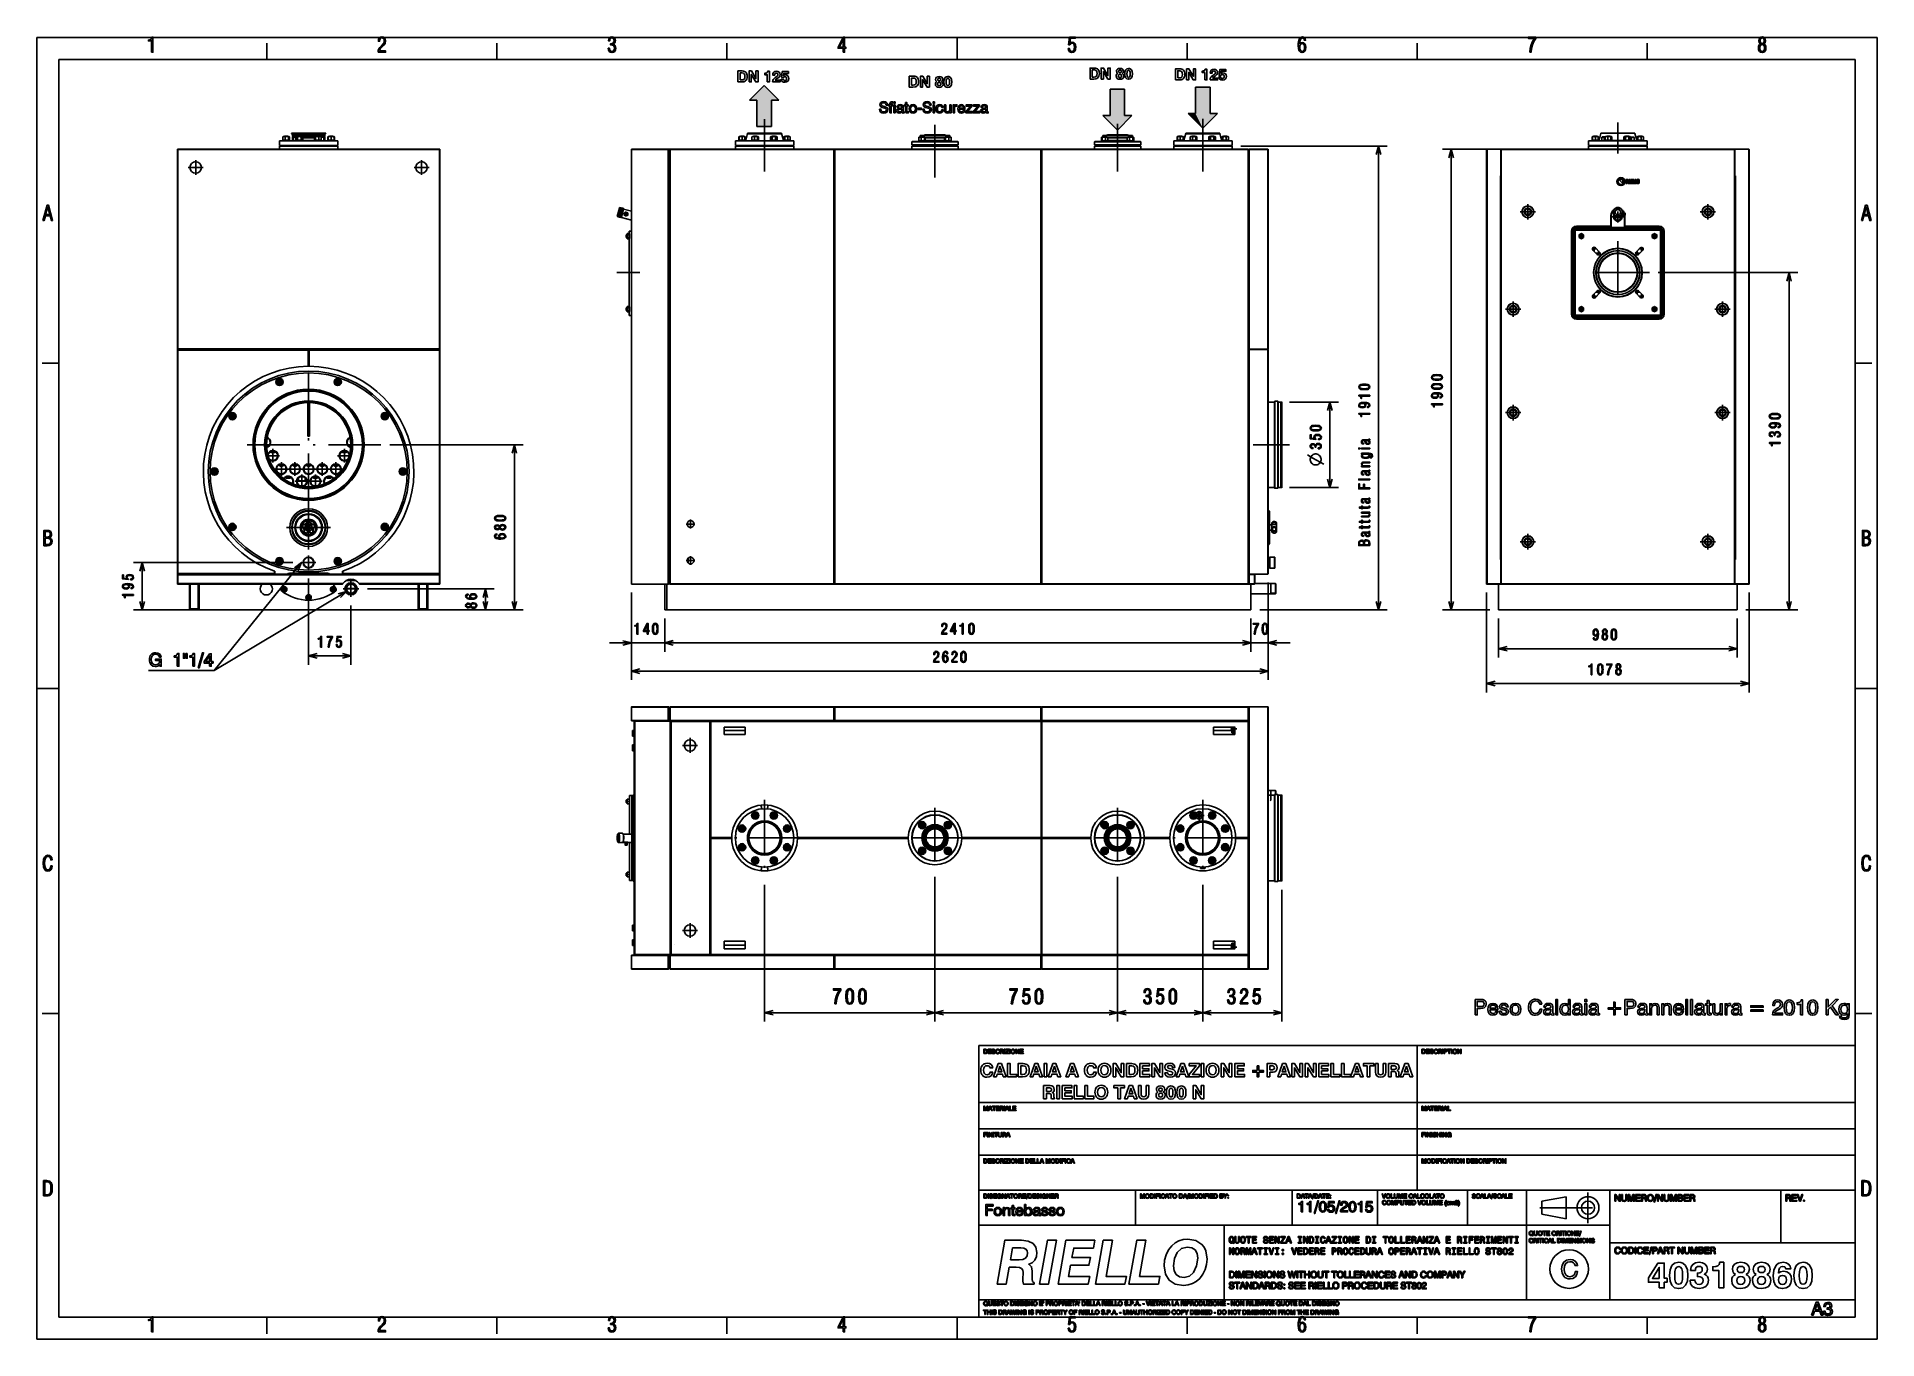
# Model space of a CAD drawing. Extents: x 0 to 420, y 0 to 297.
import ezdxf

# ---------------------------------------------------------------- set-up
doc = ezdxf.new("R2010")
doc.units = 0
doc.linetypes.add('DASHDOT', pattern=[18.5, 12, -3, 0.5, -3])
doc.layers.get('0').update_dxf_attribs({"linetype": 'CONTINUOUS'})

msp = doc.modelspace()

# ---------------------------------------------------------------- linework, layer by layer
at = {"color": 7}
for p, q in [((0, 0), (0, 297)), ((0, 297), (420, 297)), ((52.5, 292), (52.5, 295.75)), ((105, 292), (105, 295.75)), ((157.5, 292), (157.5, 295.75)), ((210, 292), (210, 297)), ((262.5, 292), (262.5, 295.75)), ((315, 292), (315, 295.75)), ((367.5, 292), (367.5, 295.75)), ((420, 0), (420, 297)), ((415, 292), (5, 292)), ((5, 292), (5, 5)), ((415, 5), (415, 292)), ((166.000824, 286.088745), (162.672043, 282.759949)), ((169.32959, 282.759949), (166.000824, 286.088745)), ((264.420044, 285.708527), (264.420044, 279.674561)), ((267.748779, 285.708527), (264.420044, 285.708527)), ((267.748779, 279.674561), (267.748779, 285.708527)), ((162.672043, 282.759949), (164.336426, 282.759979)), ((164.336426, 282.759979), (164.336426, 276.726013)), ((167.665192, 282.759979), (169.32959, 282.759949)), ((167.665192, 276.726013), (167.665192, 282.759979)), ((244.929199, 285.279938), (244.929199, 279.245972)), ((248.25795, 285.279938), (244.929199, 285.279938)), ((248.25795, 279.245972), (248.25795, 285.279938)), ((244.929199, 279.245972), (243.264801, 279.246002)), ((243.264801, 279.246002), (246.593567, 275.917236)), ((246.593567, 275.917236), (249.922348, 279.246002)), ((249.922348, 279.246002), (248.25795, 279.245972)), ((264.420044, 279.674561), (262.755615, 279.674561)), ((262.755615, 279.674561), (266.084412, 276.345795)), ((266.084412, 276.345795), (269.413177, 279.674561)), ((269.413177, 279.674561), (267.748779, 279.674561)), ((68.700104, 273.43457), (55.366768, 273.43457)), ((55.366768, 273.43457), (55.366768, 272.42804)), ((57.490028, 273.597504), (56.067436, 273.597504)), ((56.067436, 273.430817), (56.067436, 273.597504)), ((56.067436, 273.430817), (56.067436, 273.430908)), ((57.490028, 273.430817), (56.067436, 273.430817)), ((56.1572, 273.65799), (56.1572, 274.359222)), ((56.210556, 273.612061), (56.2141, 273.610077)), ((56.235767, 273.597504), (56.210556, 273.612061)), ((56.235767, 274.419708), (56.210587, 274.405182)), ((56.235767, 273.597504), (56.210587, 273.61203)), ((56.235767, 273.597504), (56.234104, 273.59845)), ((56.235767, 273.597504), (56.234104, 273.59845)), ((57.087997, 274.419708), (56.235767, 274.419708)), ((56.511883, 274.486389), (56.456326, 274.430817)), ((57.215042, 274.430817), (56.456326, 274.430817)), ((56.456326, 274.419708), (56.456326, 274.430817)), ((57.175758, 274.486389), (56.511883, 274.486389)), ((56.516464, 274.419708), (56.516464, 274.430817)), ((56.70153, 273.65799), (56.70153, 274.359222)), ((57.565777, 274.419708), (57.087997, 274.419708)), ((57.289661, 274.486389), (57.175758, 274.486389)), ((57.345215, 274.430817), (57.215042, 274.430817)), ((57.285076, 274.419708), (57.285076, 274.430817)), ((57.289661, 274.486389), (57.345215, 274.430817)), ((57.345215, 274.419708), (57.345215, 274.430817)), ((57.345215, 274.419708), (57.345215, 274.430817)), ((57.345215, 274.419708), (57.345215, 274.430817)), ((57.345215, 274.419708), (57.345215, 274.430817)), ((57.345215, 273.319733), (57.345215, 273.430908)), ((57.345215, 273.319733), (57.345215, 273.430908)), ((57.445103, 273.65799), (57.445103, 274.359222)), ((57.734104, 273.597504), (57.490028, 273.597504)), ((57.734104, 273.430817), (57.490028, 273.430817)), ((57.565777, 274.419708), (57.590954, 274.405182)), ((57.565777, 273.597504), (57.590984, 273.612061)), ((57.565777, 273.597504), (57.590954, 273.61203)), ((57.565777, 273.597504), (57.567436, 273.59845)), ((57.565777, 273.597504), (57.567436, 273.59845)), ((57.644341, 273.65799), (57.644341, 274.359222)), ((57.644341, 273.65799), (57.644341, 274.359222)), ((57.734104, 273.430817), (57.734104, 273.597504)), ((57.734104, 273.430817), (57.734104, 273.597504)), ((57.734104, 273.430817), (57.734104, 273.597504)), ((57.734104, 273.430817), (57.734104, 273.597504)), ((58.620613, 275.180817), (58.144547, 275.180817)), ((58.144547, 275.097504), (58.144547, 275.180817)), ((58.620613, 275.097504), (58.144547, 275.097504)), ((58.497902, 273.486389), (58.253822, 273.486389)), ((58.253822, 273.319733), (58.253822, 273.486389)), ((58.744911, 275.072784), (58.286182, 275.072784)), ((58.308643, 274.870605), (58.286182, 275.072784)), ((58.764626, 274.870605), (58.308643, 274.870605)), ((58.773949, 274.774994), (58.319271, 274.774994)), ((58.355785, 274.44635), (58.319271, 274.774994)), ((58.343586, 273.546875), (58.343586, 274.248108)), ((58.805996, 274.44635), (58.355785, 274.44635)), ((58.422153, 274.308594), (58.396942, 274.294067)), ((58.422153, 273.486389), (58.396942, 273.500946)), ((58.422153, 273.486389), (58.396976, 273.500916)), ((58.422153, 273.486389), (58.396976, 273.500916)), ((58.449055, 274.308594), (58.422153, 274.308594)), ((59.137619, 274.308594), (58.449055, 274.308594)), ((58.902908, 274.347504), (58.466217, 274.347504)), ((59.073994, 273.486389), (58.497902, 273.486389)), ((58.542828, 273.546875), (58.542828, 274.248108)), ((65.922325, 275.180817), (58.620613, 275.180817)), ((65.922325, 275.097504), (58.620613, 275.097504)), ((58.642712, 274.308594), (58.642712, 274.347504)), ((58.70285, 274.308594), (58.70285, 274.347504)), ((65.780693, 275.072784), (58.744911, 275.072784)), ((65.758224, 274.870605), (58.764626, 274.870605)), ((65.747604, 274.774994), (58.773949, 274.774994)), ((59.478424, 274.44635), (58.805996, 274.44635)), ((59.137619, 274.347504), (58.902908, 274.347504)), ((59.074081, 273.430817), (59.074081, 273.597504)), ((60.740749, 273.597504), (59.074081, 273.597504)), ((60.740749, 273.430817), (59.074081, 273.430817)), ((59.242413, 274.419708), (59.137615, 274.359222)), ((59.137615, 273.65799), (59.137615, 274.359222)), ((59.242413, 273.597504), (59.137615, 273.65799)), ((59.242413, 273.597504), (59.217201, 273.612061)), ((60.491013, 274.419708), (59.242413, 274.419708)), ((60.491013, 273.597504), (59.242413, 273.597504)), ((59.462971, 274.430817), (59.518528, 274.486389)), ((59.462971, 274.419708), (59.462971, 274.430817)), ((60.35186, 274.430817), (59.462971, 274.430817)), ((60.296307, 274.486389), (59.518528, 274.486389)), ((59.522518, 273.65799), (59.522518, 274.359222)), ((59.523109, 274.419708), (59.523109, 274.430817)), ((60.291721, 274.419708), (60.291721, 274.430817)), ((60.292316, 273.65799), (60.292316, 274.359222)), ((60.35186, 274.430817), (60.296307, 274.486389)), ((63.730518, 274.44635), (60.336353, 274.44635)), ((60.35186, 274.419708), (60.35186, 274.430817)), ((60.572422, 274.419708), (60.491013, 274.419708)), ((60.572422, 273.597504), (60.491013, 273.597504)), ((60.572422, 274.419708), (60.677216, 274.359222)), ((60.572422, 273.597504), (60.677216, 273.65799)), ((60.572422, 273.597504), (60.59763, 273.612061)), ((60.677216, 273.65799), (60.677216, 274.359222)), ((63.415886, 274.347504), (60.677216, 274.347504)), ((63.389656, 274.257599), (60.677216, 274.257599)), ((63.389656, 274.162567), (60.677216, 274.162567)), ((63.326122, 273.502502), (60.740334, 273.502502)), ((60.740749, 273.430817), (60.740749, 273.597504)), ((60.740749, 273.430817), (60.740749, 273.597504)), ((63.570198, 273.597504), (63.326122, 273.597504)), ((63.326122, 273.430817), (63.326122, 273.597504)), ((63.570198, 273.430817), (63.326122, 273.430817)), ((63.389656, 273.65799), (63.389656, 274.347504)), ((63.49445, 273.597504), (63.389656, 273.65799)), ((63.415886, 273.65799), (63.415886, 274.359222)), ((63.49445, 274.419708), (63.469242, 274.405151)), ((63.49445, 273.597504), (63.469242, 273.612061)), ((63.521351, 274.419708), (63.49445, 274.419708)), ((64.824463, 274.419708), (63.521351, 274.419708)), ((64.99279, 273.597504), (63.570198, 273.597504)), ((64.99279, 273.430817), (63.570198, 273.430817)), ((63.615124, 273.65799), (63.615124, 274.359222)), ((63.770565, 274.486389), (63.715012, 274.430817)), ((63.845184, 274.430817), (63.715012, 274.430817)), ((63.715012, 274.419708), (63.715012, 274.430817)), ((63.884468, 274.486389), (63.770565, 274.486389)), ((63.77515, 274.419708), (63.77515, 274.430817)), ((64.603897, 274.430817), (63.845184, 274.430817)), ((64.548347, 274.486389), (63.884468, 274.486389)), ((64.358696, 273.65799), (64.358696, 274.359222)), ((64.543762, 274.419708), (64.543762, 274.430817)), ((64.548347, 274.486389), (64.603897, 274.430817)), ((65.711082, 274.44635), (64.588394, 274.44635)), ((64.603897, 274.419708), (64.603897, 274.430817)), ((64.824463, 274.419708), (64.84967, 274.405151)), ((64.824463, 273.597504), (64.929253, 273.65799)), ((64.824463, 273.597504), (64.84967, 273.612061)), ((64.903023, 273.65799), (64.903023, 274.359222)), ((65.600655, 274.347504), (64.903023, 274.347504)), ((64.929253, 273.65799), (64.929253, 274.347504)), ((65.166939, 274.308594), (64.929253, 274.308594)), ((65.166939, 273.486389), (64.992775, 273.486389)), ((64.99279, 273.430817), (64.99279, 273.597504)), ((64.99279, 273.430817), (64.99279, 273.597504)), ((65.56897, 273.486389), (64.99279, 273.486389)), ((65.644714, 274.308594), (65.166939, 274.308594)), ((65.364021, 274.308594), (65.364021, 274.347504)), ((65.424156, 274.308655), (65.424156, 274.347534)), ((65.424156, 274.308594), (65.424156, 274.347504)), ((65.424156, 274.308624), (65.424156, 274.347504)), ((65.524048, 273.546875), (65.524048, 274.248108)), ((65.813049, 273.486389), (65.56897, 273.486389)), ((65.644714, 274.308594), (65.669899, 274.294067)), ((65.644714, 273.486389), (65.66993, 273.500946)), ((65.644714, 273.486389), (65.669899, 273.500916)), ((65.644714, 273.486389), (65.669899, 273.500916)), ((65.666077, 273.49881), (65.669899, 273.500916)), ((65.711082, 274.44635), (65.747604, 274.774994)), ((65.723282, 273.546875), (65.723282, 274.248108)), ((65.723282, 273.546875), (65.723282, 274.248108)), ((65.723282, 273.546875), (65.723282, 274.248108)), ((65.758224, 274.870605), (65.780693, 275.072784)), ((65.922325, 275.097504), (65.922325, 275.180817)), ((67.1661, 273.597504), (66.332764, 273.597504)), ((66.332764, 273.430817), (66.332764, 273.597504)), ((66.332764, 273.430817), (66.332764, 273.430908)), ((67.1661, 273.430817), (66.332764, 273.430817)), ((66.422531, 273.65799), (66.422531, 274.359222)), ((66.475883, 273.612061), (66.47934, 273.610138)), ((66.501099, 273.597504), (66.475883, 273.612061)), ((66.499428, 274.418762), (66.475914, 274.405182)), ((66.501099, 273.597504), (66.475914, 273.61203)), ((66.501099, 274.419708), (66.499435, 274.418762)), ((66.499435, 274.359222), (66.499435, 274.418762)), ((66.499435, 273.65799), (66.499435, 274.359222)), ((66.499435, 273.59845), (66.499435, 273.65799)), ((66.501099, 273.597504), (66.499435, 273.59845)), ((66.501099, 273.597504), (66.499435, 273.59845)), ((66.847282, 274.419708), (66.501099, 274.419708)), ((66.777214, 274.486389), (66.721657, 274.430817)), ((67.1661, 274.430817), (66.721657, 274.430817)), ((66.721657, 274.419708), (66.721657, 274.430817)), ((67.1661, 274.486389), (66.777214, 274.486389)), ((66.781792, 274.419708), (66.781792, 274.430817)), ((67.8311, 274.419708), (66.847282, 274.419708)), ((67.554993, 274.486389), (67.1661, 274.486389)), ((67.610542, 274.430817), (67.1661, 274.430817)), ((67.1661, 273.65799), (67.1661, 274.359222)), ((67.999435, 273.597504), (67.1661, 273.597504)), ((67.999435, 273.430817), (67.1661, 273.430817)), ((67.550407, 274.419708), (67.550407, 274.430817)), ((67.554993, 274.486389), (67.610542, 274.430817)), ((67.610542, 274.419708), (67.610542, 274.430817)), ((67.610542, 274.419708), (67.610542, 274.430817)), ((67.610542, 274.419708), (67.610542, 274.430817)), ((67.610542, 274.419708), (67.610542, 274.430817)), ((67.8311, 274.419708), (67.832764, 274.418762)), ((67.8311, 273.597504), (67.856316, 273.612061)), ((67.8311, 273.597504), (67.856285, 273.61203)), ((67.8311, 273.597504), (67.832764, 273.59845)), ((67.8311, 273.597504), (67.832764, 273.59845)), ((67.832764, 274.359222), (67.832764, 274.418762)), ((67.832764, 274.418762), (67.856285, 274.405182)), ((67.832764, 273.65799), (67.832764, 274.359222)), ((67.832764, 273.59845), (67.832764, 273.65799)), ((67.909668, 273.65799), (67.909668, 274.359222)), ((67.909668, 273.65799), (67.909668, 274.359222)), ((67.999435, 273.430817), (67.999435, 273.597504)), ((67.999435, 273.430817), (67.999435, 273.597504)), ((67.999435, 273.430817), (67.999435, 273.597504)), ((67.999435, 273.430817), (67.999435, 273.597504)), ((68.700104, 272.42804), (68.700104, 273.43457)), ((172.781036, 273.43457), (159.447708, 273.43457)), ((159.447708, 273.43457), (159.447708, 272.42804)), ((160.951736, 273.597504), (160.118408, 273.597504)), ((160.118408, 273.430817), (160.118408, 273.597504)), ((160.951736, 273.430817), (160.118408, 273.430817)), ((160.20816, 273.65799), (160.20816, 274.359222)), ((160.286743, 274.419708), (160.261536, 274.405151)), ((160.285065, 273.59845), (160.261536, 273.612061)), ((160.286743, 274.419708), (160.285065, 274.418762)), ((160.285065, 274.359222), (160.285065, 274.418762)), ((160.285065, 273.65799), (160.285065, 274.359222)), ((160.285065, 273.59845), (160.285065, 273.65799)), ((160.286743, 273.597504), (160.285065, 273.59845)), ((160.632919, 274.419708), (160.286743, 274.419708)), ((160.632919, 273.597504), (160.286743, 273.597504)), ((160.562851, 274.486389), (160.507294, 274.430817)), ((160.507294, 274.430817), (160.562851, 274.486389)), ((160.507294, 274.419708), (160.507294, 274.430817)), ((161.396179, 274.430817), (160.507294, 274.430817)), ((161.340637, 274.486389), (160.562851, 274.486389)), ((160.567444, 274.419708), (160.567444, 274.430817)), ((161.616745, 274.419708), (160.632919, 274.419708)), ((161.616745, 273.597504), (160.632919, 273.597504)), ((160.951736, 273.65799), (160.951736, 274.359222)), ((161.785065, 273.597504), (160.951736, 273.597504)), ((161.336044, 274.419708), (161.336044, 274.430817)), ((161.340637, 274.486389), (161.396179, 274.430817)), ((161.396179, 274.430817), (161.340637, 274.486389)), ((161.396179, 274.419708), (161.396179, 274.430817)), ((161.396179, 274.419708), (161.396179, 274.430817)), ((161.616745, 274.419708), (161.641953, 274.405151)), ((161.616745, 274.419708), (161.618408, 274.418762)), ((161.616745, 273.597504), (161.618408, 273.59845)), ((161.618408, 274.359222), (161.618408, 274.418762)), ((161.618408, 273.65799), (161.618408, 274.359222)), ((161.618408, 273.59845), (161.618408, 273.65799)), ((161.618408, 273.59845), (161.641953, 273.612061)), ((161.695313, 273.65799), (161.695313, 274.359222)), ((162.195511, 275.097504), (161.785065, 273.597504)), ((161.785065, 273.430817), (161.785065, 273.597504)), ((161.785065, 273.430817), (161.785065, 273.597504)), ((167.948837, 275.180817), (162.195511, 275.180817)), ((162.195511, 275.097504), (162.195511, 275.180817)), ((167.948837, 275.097504), (162.195511, 275.097504)), ((167.88092, 275.072784), (162.337158, 275.072784)), ((164.547638, 273.597504), (163.125061, 273.597504)), ((163.125061, 273.430817), (163.125061, 273.597504)), ((163.188583, 273.65799), (163.188583, 274.347504)), ((163.268188, 273.61203), (163.188583, 273.65799)), ((163.214813, 273.65799), (163.214813, 274.359222)), ((163.293381, 274.419708), (163.268188, 274.405182)), ((163.293381, 273.597504), (163.268188, 273.61203)), ((164.145599, 274.419708), (163.293381, 274.419708)), ((164.145599, 273.597504), (163.293381, 273.597504)), ((163.569489, 274.486389), (163.513947, 274.430817)), ((163.644104, 274.430817), (163.513947, 274.430817)), ((163.513947, 274.419708), (163.513947, 274.430817)), ((163.683395, 274.486389), (163.569489, 274.486389)), ((163.574081, 274.419708), (163.574081, 274.430817)), ((164.402832, 274.430817), (163.644104, 274.430817)), ((164.347275, 274.486389), (163.683395, 274.486389)), ((163.759155, 273.65799), (163.759155, 274.359222)), ((164.623383, 274.419708), (164.145599, 274.419708)), ((164.623383, 273.597504), (164.145599, 273.597504)), ((164.336426, 276.726013), (167.665192, 276.726013)), ((164.342682, 274.419708), (164.342682, 274.430817)), ((164.347275, 274.486389), (164.402832, 274.430817)), ((164.402832, 274.419708), (164.402832, 274.430817)), ((164.502716, 273.65799), (164.502716, 274.359222)), ((164.791718, 273.597504), (164.547638, 273.597504)), ((164.623383, 274.419708), (164.64856, 274.405182)), ((164.623383, 273.597504), (164.64856, 273.61203)), ((164.648834, 273.612183), (164.72818, 273.65799)), ((164.701965, 273.65799), (164.701965, 274.359222)), ((164.72818, 273.65799), (164.72818, 274.347504)), ((164.791718, 273.430817), (164.791718, 273.597504)), ((164.791718, 273.430817), (164.791718, 273.597504)), ((167.377075, 273.430817), (167.377075, 273.597504)), ((169.043762, 273.597504), (167.377075, 273.597504)), ((167.54541, 274.419708), (167.440613, 274.359222)), ((167.440613, 273.65799), (167.440613, 274.359222)), ((167.54541, 273.597504), (167.440613, 273.65799)), ((168.794006, 274.419708), (167.54541, 274.419708)), ((167.821533, 274.486389), (167.765976, 274.430817)), ((168.210419, 274.430817), (167.765976, 274.430817)), ((167.765976, 274.419708), (167.765976, 274.430817)), ((168.210419, 274.486389), (167.821533, 274.486389)), ((167.825516, 273.65799), (167.825516, 274.359222)), ((167.826111, 274.419708), (167.826111, 274.430817)), ((169.831665, 275.072784), (167.88092, 275.072784)), ((169.973297, 275.180817), (167.948837, 275.180817)), ((169.973297, 275.097504), (167.948837, 275.097504)), ((168.599304, 274.486389), (168.210419, 274.486389)), ((168.654861, 274.430817), (168.210419, 274.430817)), ((168.594727, 274.419708), (168.594727, 274.430817)), ((168.595322, 273.65799), (168.595322, 274.359222)), ((168.599304, 274.486389), (168.654861, 274.430817)), ((168.654861, 274.419708), (168.654861, 274.430817)), ((168.875427, 274.419708), (168.794006, 274.419708)), ((168.875427, 274.419708), (168.980225, 274.359222)), ((168.875427, 273.597504), (168.980225, 273.65799)), ((168.980225, 273.65799), (168.980225, 274.359222)), ((169.043762, 273.430817), (169.043762, 273.597504)), ((169.043762, 273.430817), (169.043762, 273.597504)), ((169.973297, 275.097504), (169.973297, 275.180817)), ((169.973297, 275.097504), (170.383728, 273.597504)), ((170.627808, 273.597504), (170.383728, 273.597504)), ((170.383728, 273.430817), (170.383728, 273.597504)), ((170.473495, 273.65799), (170.473495, 274.359222)), ((170.552063, 274.419708), (170.526855, 274.405151)), ((170.552063, 273.597504), (170.526855, 273.612061)), ((170.552063, 274.419708), (170.5504, 274.418762)), ((170.578964, 274.419708), (170.552063, 274.419708)), ((170.578964, 273.597504), (170.552063, 273.597504)), ((171.88208, 274.419708), (170.578964, 274.419708)), ((171.88208, 273.597504), (170.578964, 273.597504)), ((172.0504, 273.597504), (170.627808, 273.597504)), ((170.672729, 273.65799), (170.672729, 274.359222)), ((170.772614, 274.430817), (170.828186, 274.486389)), ((170.828186, 274.486389), (170.772614, 274.430817)), ((171.531342, 274.430817), (170.772614, 274.430817)), ((170.772614, 274.419708), (170.772614, 274.430817)), ((171.49205, 274.486389), (170.828186, 274.486389)), ((170.832764, 274.419708), (170.832764, 274.430817)), ((171.416306, 273.65799), (171.416306, 274.359222)), ((171.605957, 274.486389), (171.49205, 274.486389)), ((171.661499, 274.430817), (171.531342, 274.430817)), ((171.601379, 274.419708), (171.601379, 274.430817)), ((171.661499, 274.430817), (171.605957, 274.486389)), ((171.605957, 274.486389), (171.661499, 274.430817)), ((171.661499, 274.419708), (171.661499, 274.430817)), ((171.661499, 274.419708), (171.661499, 274.430817)), ((171.88208, 274.419708), (171.907288, 274.405151)), ((171.88208, 274.419708), (171.883728, 274.418762)), ((171.88208, 273.597504), (171.907288, 273.612061)), ((171.960632, 273.65799), (171.960632, 274.359222)), ((172.0504, 273.430817), (172.0504, 273.597504)), ((172.0504, 273.430817), (172.0504, 273.597504)), ((172.781036, 272.42804), (172.781036, 273.43457)), ((199.751068, 273.319733), (199.695511, 273.26416)), ((207.503586, 273.26416), (199.695511, 273.26416)), ((199.695511, 272.541931), (199.695511, 273.26416)), ((207.476959, 273.319733), (199.751068, 273.319733)), ((202.616272, 273.486389), (201.19368, 273.486389)), ((201.19368, 273.319733), (201.19368, 273.486389)), ((202.616272, 273.319733), (201.19368, 273.319733)), ((201.283447, 273.546875), (201.283447, 274.248108)), ((201.362015, 274.308594), (201.336792, 274.294067)), ((201.336792, 274.294067), (201.338882, 274.295227)), ((201.362015, 274.308594), (201.336823, 274.294067)), ((201.362015, 273.486389), (201.336823, 273.500916)), ((202.214233, 274.308594), (201.362015, 274.308594)), ((202.214233, 273.486389), (201.362015, 273.486389)), ((201.582565, 274.653046), (201.638123, 274.708618)), ((201.638123, 274.708618), (201.582565, 274.653046)), ((202.027008, 274.653046), (201.582565, 274.653046)), ((201.582565, 274.308594), (201.582565, 274.653046)), ((202.027008, 274.708618), (201.638123, 274.708618)), ((201.6427, 274.308594), (201.6427, 274.653046)), ((201.827774, 273.546875), (201.827774, 274.248108)), ((202.415909, 274.708618), (202.027008, 274.708618)), ((202.471466, 274.653046), (202.027008, 274.653046)), ((202.692017, 274.308594), (202.214233, 274.308594)), ((202.692017, 273.486389), (202.214233, 273.486389)), ((202.411316, 274.308594), (202.411316, 274.653046)), ((202.471466, 274.653046), (202.415909, 274.708618)), ((202.415909, 274.708618), (202.471466, 274.653046)), ((202.471466, 274.308594), (202.471466, 274.653046)), ((202.471466, 274.308594), (202.471466, 274.653046)), ((206.17186, 274.76416), (202.473297, 274.76416)), ((202.473297, 274.308594), (202.473297, 274.76416)), ((202.571335, 273.546875), (202.571335, 274.248108)), ((202.860352, 273.486389), (202.616272, 273.486389)), ((202.860352, 273.319733), (202.616272, 273.319733)), ((202.692017, 274.308594), (202.717194, 274.294067)), ((202.692017, 273.486389), (202.717194, 273.500916)), ((206.065308, 274.847504), (202.695511, 274.847504)), ((202.695511, 274.76416), (202.695511, 274.847504)), ((206.065308, 274.76416), (202.695511, 274.76416)), ((206.295074, 273.502502), (202.719772, 273.502502)), ((206.17186, 274.257599), (202.761749, 274.257599)), ((202.770584, 273.546875), (202.770584, 274.248108)), ((206.179886, 274.162567), (202.770584, 274.162567)), ((202.860352, 273.319733), (202.860352, 273.486389)), ((207.251068, 274.847504), (206.065308, 274.847504)), ((207.251068, 274.76416), (206.065308, 274.76416)), ((207.473297, 274.76416), (206.17186, 274.76416)), ((207.184845, 274.257599), (206.17186, 274.257599)), ((207.175995, 274.162567), (206.179886, 274.162567)), ((207.226685, 273.502502), (206.295074, 273.502502)), ((207.330307, 273.486389), (207.086243, 273.486389)), ((207.086243, 273.319733), (207.086243, 273.486389)), ((207.330307, 273.319733), (207.086243, 273.319733)), ((207.175995, 273.546875), (207.175995, 274.248108)), ((207.193802, 274.76416), (207.194016, 274.76416)), ((207.254562, 274.308594), (207.229355, 274.294067)), ((207.254562, 273.486389), (207.229355, 273.500946)), ((207.251068, 274.76416), (207.251068, 274.847504)), ((207.281464, 274.308594), (207.254562, 274.308594)), ((207.281464, 273.486389), (207.254562, 273.486389)), ((208.584579, 274.308594), (207.281464, 274.308594)), ((208.584579, 273.486389), (207.281464, 273.486389)), ((208.752899, 273.486389), (207.330307, 273.486389)), ((208.752899, 273.319733), (207.330307, 273.319733)), ((207.375244, 273.546875), (207.375244, 274.248108)), ((207.473297, 274.308594), (207.473297, 274.76416)), ((207.530685, 274.708618), (207.475128, 274.653046)), ((207.475128, 274.653046), (207.530685, 274.708618)), ((207.475128, 274.308594), (207.475128, 274.653046)), ((208.364014, 274.653046), (207.475128, 274.653046)), ((210.195511, 273.319733), (207.476959, 273.319733)), ((210.251068, 273.26416), (207.503586, 273.26416)), ((208.308456, 274.708618), (207.530685, 274.708618)), ((207.535263, 274.308594), (207.535263, 274.653046)), ((208.118805, 273.546875), (208.118805, 274.248108)), ((208.303879, 274.308594), (208.303879, 274.653046)), ((208.308456, 274.708618), (208.364014, 274.653046)), ((208.364014, 274.653046), (208.308456, 274.708618)), ((208.364014, 274.308594), (208.364014, 274.653046)), ((208.364014, 274.308594), (208.364014, 274.653046)), ((208.584579, 274.308594), (208.609756, 274.294067)), ((208.584579, 274.308594), (208.609787, 274.294067)), ((208.584579, 273.486389), (208.609787, 273.500946)), ((208.604477, 274.296967), (208.609756, 274.294067)), ((208.663147, 273.546875), (208.663147, 274.248108)), ((208.752899, 273.319733), (208.752899, 273.486389)), ((208.752899, 273.319733), (208.752899, 273.486389)), ((210.195511, 273.319733), (210.251068, 273.26416)), ((210.251068, 272.541931), (210.251068, 273.26416)), ((241.41774, 273.319733), (241.362183, 273.26416)), ((249.170258, 273.26416), (241.362183, 273.26416)), ((241.362183, 272.541931), (241.362183, 273.26416)), ((249.143616, 273.319733), (241.41774, 273.319733)), ((243.104416, 273.486389), (242.860352, 273.486389)), ((242.860352, 273.319733), (242.860352, 273.486389)), ((243.104416, 273.319733), (242.860352, 273.319733)), ((242.950104, 273.546875), (242.950104, 274.248108)), ((243.028671, 274.308594), (243.003464, 274.294067)), ((243.028671, 273.486389), (243.003464, 273.500946)), ((243.028671, 274.308594), (243.003494, 274.294067)), ((243.055573, 274.308594), (243.028671, 274.308594)), ((243.055573, 273.486389), (243.028671, 273.486389)), ((244.358688, 274.308594), (243.055573, 274.308594)), ((244.358688, 273.486389), (243.055573, 273.486389)), ((244.527008, 273.486389), (243.104416, 273.486389)), ((244.527008, 273.319733), (243.104416, 273.319733)), ((243.149353, 273.546875), (243.149353, 274.248108)), ((243.304794, 274.708618), (243.249237, 274.653046)), ((243.249237, 274.653046), (243.304794, 274.708618)), ((243.249237, 274.308594), (243.249237, 274.653046)), ((244.138123, 274.653046), (243.249237, 274.653046)), ((244.082565, 274.708618), (243.304794, 274.708618)), ((243.309372, 274.308594), (243.309372, 274.653046)), ((243.892914, 273.546875), (243.892914, 274.248108)), ((244.077988, 274.308594), (244.077988, 274.653046)), ((244.082565, 274.708618), (244.138123, 274.653046)), ((244.138123, 274.653046), (244.082565, 274.708618)), ((244.138123, 274.308594), (244.138123, 274.653046)), ((244.138123, 274.308594), (244.138123, 274.653046)), ((247.838516, 274.76416), (244.139954, 274.76416)), ((244.139954, 274.308594), (244.139954, 274.76416)), ((244.358688, 274.308594), (244.383896, 274.294067)), ((244.358688, 273.486389), (244.383896, 273.500946)), ((247.731979, 274.847504), (244.362183, 274.847504)), ((244.362183, 274.76416), (244.362183, 274.847504)), ((247.731979, 274.76416), (244.362183, 274.76416)), ((247.961731, 273.502502), (244.386475, 273.502502)), ((247.838516, 274.257599), (244.428421, 274.257599)), ((244.437256, 273.546875), (244.437256, 274.248108)), ((247.846558, 274.162567), (244.437256, 274.162567)), ((244.527008, 273.319733), (244.527008, 273.486389)), ((248.91774, 274.847504), (247.731979, 274.847504)), ((248.91774, 274.76416), (247.731979, 274.76416)), ((249.139954, 274.76416), (247.838516, 274.76416)), ((248.851486, 274.257599), (247.838516, 274.257599)), ((248.842667, 274.162567), (247.846558, 274.162567)), ((248.893356, 273.502502), (247.961731, 273.502502)), ((250.175491, 273.486389), (248.752899, 273.486389)), ((248.752899, 273.319733), (248.752899, 273.486389)), ((250.175491, 273.319733), (248.752899, 273.319733)), ((248.842667, 273.546875), (248.842667, 274.248108)), ((248.860458, 274.76416), (248.860672, 274.76416)), ((248.921234, 274.308594), (248.896057, 274.294067)), ((248.921234, 273.486389), (248.896057, 273.500916)), ((248.91774, 274.76416), (248.91774, 274.847504)), ((249.773468, 274.308594), (248.921234, 274.308594)), ((249.773468, 273.486389), (248.921234, 273.486389)), ((249.139954, 274.308594), (249.139954, 274.76416)), ((249.141785, 274.653046), (249.197342, 274.708618)), ((249.197342, 274.708618), (249.141785, 274.653046)), ((249.586243, 274.653046), (249.141785, 274.653046)), ((249.141785, 274.308594), (249.141785, 274.653046)), ((251.862183, 273.319733), (249.143616, 273.319733)), ((251.91774, 273.26416), (249.170258, 273.26416)), ((249.586243, 274.708618), (249.197342, 274.708618)), ((249.201935, 274.308594), (249.201935, 274.653046)), ((249.386993, 273.546875), (249.386993, 274.248108)), ((249.975128, 274.708618), (249.586243, 274.708618)), ((250.030685, 274.653046), (249.586243, 274.653046)), ((250.251236, 274.308594), (249.773468, 274.308594)), ((250.251236, 273.486389), (249.773468, 273.486389)), ((249.970535, 274.308594), (249.970535, 274.653046)), ((250.030685, 274.653046), (249.975128, 274.708618)), ((249.975128, 274.708618), (250.030685, 274.653046)), ((250.030685, 274.308594), (250.030685, 274.653046)), ((250.030685, 274.308594), (250.030685, 274.653046)), ((250.130569, 273.546875), (250.130569, 274.248108)), ((250.419571, 273.486389), (250.175491, 273.486389)), ((250.419571, 273.319733), (250.175491, 273.319733)), ((250.251236, 274.308594), (250.276443, 274.294067)), ((250.251236, 274.308594), (250.276413, 274.294067)), ((250.251236, 273.486389), (250.276413, 273.500916)), ((250.329803, 273.546875), (250.329803, 274.248108)), ((250.329803, 273.546875), (250.329803, 274.248108)), ((250.419571, 273.319733), (250.419571, 273.486389)), ((250.419571, 273.319733), (250.419571, 273.486389)), ((251.862183, 273.319733), (251.91774, 273.26416)), ((251.91774, 272.541931), (251.91774, 273.26416)), ((272.781036, 273.43457), (259.447723, 273.43457)), ((259.447723, 273.43457), (259.447723, 272.42804)), ((272.781036, 273.43457), (259.447723, 273.43457)), ((260.951752, 273.597504), (260.118408, 273.597504)), ((260.118408, 273.430817), (260.118408, 273.597504)), ((260.951752, 273.430817), (260.118408, 273.430817)), ((260.20816, 273.65799), (260.20816, 274.359222)), ((260.286743, 274.419708), (260.261536, 274.405151)), ((260.285065, 273.59845), (260.261536, 273.612061)), ((260.286743, 274.419708), (260.285065, 274.418762)), ((260.285065, 274.359222), (260.285065, 274.418762)), ((260.285065, 273.65799), (260.285065, 274.359222)), ((260.285065, 273.59845), (260.285065, 273.65799)), ((260.286743, 273.597504), (260.285065, 273.59845)), ((260.632904, 274.419708), (260.286743, 274.419708)), ((260.632904, 273.597504), (260.286743, 273.597504)), ((260.562836, 274.486389), (260.507294, 274.430817)), ((260.507294, 274.430817), (260.562836, 274.486389)), ((260.507294, 274.419708), (260.507294, 274.430817)), ((261.396179, 274.430817), (260.507294, 274.430817)), ((261.340637, 274.486389), (260.562836, 274.486389)), ((260.567444, 274.419708), (260.567444, 274.430817)), ((261.61673, 274.419708), (260.632904, 274.419708)), ((261.61673, 273.597504), (260.632904, 273.597504)), ((260.951752, 273.65799), (260.951752, 274.359222)), ((261.785065, 273.597504), (260.951752, 273.597504)), ((261.336029, 274.419708), (261.336029, 274.430817)), ((261.340637, 274.486389), (261.396179, 274.430817)), ((261.396179, 274.430817), (261.340637, 274.486389)), ((261.396179, 274.419708), (261.396179, 274.430817)), ((261.396179, 274.419708), (261.396179, 274.430817)), ((261.61673, 274.419708), (261.641937, 274.405151)), ((261.61673, 274.419708), (261.618408, 274.418762)), ((261.61673, 273.597504), (261.618408, 273.59845)), ((261.618408, 274.359222), (261.618408, 274.418762)), ((261.618408, 273.65799), (261.618408, 274.359222)), ((261.618408, 273.59845), (261.618408, 273.65799)), ((261.618408, 273.59845), (261.641937, 273.612061)), ((261.695313, 273.65799), (261.695313, 274.359222)), ((262.195526, 275.097504), (261.785065, 273.597504)), ((262.195526, 275.097504), (261.785065, 273.597504)), ((261.785065, 273.430817), (261.785065, 273.597504)), ((261.785065, 273.430817), (261.785065, 273.597504)), ((267.948822, 275.180817), (262.195526, 275.180817)), ((262.195526, 275.097504), (262.195526, 275.180817)), ((267.948822, 275.097504), (262.195526, 275.097504)), ((267.88092, 275.072784), (262.337158, 275.072784)), ((264.547638, 273.597504), (263.125061, 273.597504)), ((263.125061, 273.430817), (263.125061, 273.597504)), ((263.188568, 273.65799), (263.188568, 274.347504)), ((263.268188, 273.61203), (263.188568, 273.65799)), ((263.214813, 273.65799), (263.214813, 274.359222)), ((263.293365, 274.419708), (263.268188, 274.405182)), ((263.293365, 273.597504), (263.268188, 273.61203)), ((264.145599, 274.419708), (263.293365, 274.419708)), ((264.145599, 273.597504), (263.293365, 273.597504)), ((263.569489, 274.486389), (263.513947, 274.430817)), ((263.644104, 274.430817), (263.513947, 274.430817)), ((263.513947, 274.419708), (263.513947, 274.430817)), ((263.683411, 274.486389), (263.569489, 274.486389)), ((263.574066, 274.419708), (263.574066, 274.430817)), ((264.402832, 274.430817), (263.644104, 274.430817)), ((264.34726, 274.486389), (263.683411, 274.486389)), ((263.759155, 273.65799), (263.759155, 274.359222)), ((264.623383, 274.419708), (264.145599, 274.419708)), ((264.623383, 273.597504), (264.145599, 273.597504)), ((264.342682, 274.419708), (264.342682, 274.430817)), ((264.34726, 274.486389), (264.402832, 274.430817)), ((264.402832, 274.419708), (264.402832, 274.430817)), ((264.502716, 273.65799), (264.502716, 274.359222)), ((264.791718, 273.597504), (264.547638, 273.597504)), ((264.623383, 274.419708), (264.64856, 274.405182)), ((264.623383, 273.597504), (264.64856, 273.61203)), ((264.648834, 273.612183), (264.72818, 273.65799)), ((264.701965, 273.65799), (264.701965, 274.359222)), ((264.72818, 273.65799), (264.72818, 274.347504)), ((264.791718, 273.430817), (264.791718, 273.597504)), ((264.791718, 273.430817), (264.791718, 273.597504)), ((267.377075, 273.430817), (267.377075, 273.597504)), ((269.043762, 273.597504), (267.377075, 273.597504)), ((267.54541, 274.419708), (267.440613, 274.359222)), ((267.440613, 273.65799), (267.440613, 274.359222)), ((267.54541, 273.597504), (267.440613, 273.65799)), ((268.794006, 274.419708), (267.54541, 274.419708)), ((267.821533, 274.486389), (267.765991, 274.430817)), ((268.210419, 274.430817), (267.765991, 274.430817)), ((267.765991, 274.419708), (267.765991, 274.430817)), ((268.210419, 274.486389), (267.821533, 274.486389)), ((267.825531, 273.65799), (267.825531, 274.359222)), ((267.826111, 274.419708), (267.826111, 274.430817)), ((269.831665, 275.072784), (267.88092, 275.072784)), ((269.973297, 275.180817), (267.948822, 275.180817)), ((269.973297, 275.097504), (267.948822, 275.097504)), ((268.599304, 274.486389), (268.210419, 274.486389)), ((268.654877, 274.430817), (268.210419, 274.430817)), ((268.594727, 274.419708), (268.594727, 274.430817)), ((268.595306, 273.65799), (268.595306, 274.359222)), ((268.599304, 274.486389), (268.654877, 274.430817)), ((268.654877, 274.419708), (268.654877, 274.430817)), ((268.875427, 274.419708), (268.794006, 274.419708)), ((268.875427, 274.419708), (268.980225, 274.359222)), ((268.875427, 273.597504), (268.980225, 273.65799)), ((268.980225, 273.65799), (268.980225, 274.359222)), ((269.043762, 273.430817), (269.043762, 273.597504)), ((269.043762, 273.430817), (269.043762, 273.597504)), ((269.973297, 275.097504), (269.973297, 275.180817)), ((269.973297, 275.097504), (270.383728, 273.597504)), ((269.973297, 275.097504), (270.383728, 273.597504)), ((270.627808, 273.597504), (270.383728, 273.597504)), ((270.383728, 273.430817), (270.383728, 273.597504)), ((270.473511, 273.65799), (270.473511, 274.359222)), ((270.552063, 274.419708), (270.526855, 274.405151)), ((270.552063, 273.597504), (270.526855, 273.612061)), ((270.552063, 274.419708), (270.550385, 274.418762)), ((270.578949, 274.419708), (270.552063, 274.419708)), ((270.578949, 273.597504), (270.552063, 273.597504)), ((271.88208, 274.419708), (270.578949, 274.419708)), ((271.88208, 273.597504), (270.578949, 273.597504)), ((272.050385, 273.597504), (270.627808, 273.597504)), ((270.672729, 273.65799), (270.672729, 274.359222)), ((270.772614, 274.430817), (270.828186, 274.486389)), ((270.828186, 274.486389), (270.772614, 274.430817)), ((271.531342, 274.430817), (270.772614, 274.430817)), ((270.772614, 274.419708), (270.772614, 274.430817)), ((271.492065, 274.486389), (270.828186, 274.486389)), ((270.832764, 274.419708), (270.832764, 274.430817)), ((271.41629, 273.65799), (271.41629, 274.359222)), ((271.605957, 274.486389), (271.492065, 274.486389)), ((271.661499, 274.430817), (271.531342, 274.430817)), ((271.601379, 274.419708), (271.601379, 274.430817)), ((271.661499, 274.430817), (271.605957, 274.486389)), ((271.605957, 274.486389), (271.661499, 274.430817)), ((271.661499, 274.419708), (271.661499, 274.430817)), ((271.661499, 274.419708), (271.661499, 274.430817)), ((271.88208, 274.419708), (271.907288, 274.405151)), ((271.88208, 274.419708), (271.883728, 274.418762)), ((271.88208, 273.597504), (271.907288, 273.612061)), ((271.960632, 273.65799), (271.960632, 274.359222)), ((272.050385, 273.430817), (272.050385, 273.597504)), ((272.050385, 273.430817), (272.050385, 273.597504)), ((272.781036, 272.42804), (272.781036, 273.43457)), ((367.483246, 273.43457), (354.149933, 273.43457)), ((354.149933, 273.43457), (354.149933, 272.42804)), ((355.683929, 273.597504), (354.850586, 273.597504)), ((354.850586, 273.430817), (354.850586, 273.597504)), ((354.850586, 273.430817), (354.850586, 273.430908)), ((355.683929, 273.430817), (354.850586, 273.430817)), ((356.273193, 273.430817), (354.850586, 273.430817)), ((354.940369, 273.65799), (354.940369, 274.359222)), ((355.018921, 274.419708), (354.993713, 274.405151)), ((355.017242, 273.59845), (354.993713, 273.612061)), ((355.018921, 274.419708), (354.993744, 274.405182)), ((355.018921, 274.419708), (355.017273, 274.418762)), ((355.018921, 274.419708), (355.017273, 274.418762)), ((355.017273, 274.359222), (355.017273, 274.418762)), ((355.017273, 273.65799), (355.017273, 274.359222)), ((355.017273, 273.59845), (355.017273, 273.65799)), ((355.018921, 273.597504), (355.017273, 273.59845)), ((355.365112, 274.419708), (355.018921, 274.419708)), ((355.365112, 273.597504), (355.018921, 273.597504)), ((355.295044, 274.486389), (355.239471, 274.430817)), ((355.295044, 274.486389), (355.239471, 274.430817)), ((355.295044, 274.486389), (355.239471, 274.430817)), ((355.239471, 274.430817), (355.295044, 274.486389)), ((355.239471, 274.419708), (355.239471, 274.430817)), ((356.128357, 274.430817), (355.239471, 274.430817)), ((356.072815, 274.486389), (355.295044, 274.486389)), ((355.299622, 274.419708), (355.299622, 274.430817)), ((356.348938, 274.419708), (355.365112, 274.419708)), ((356.348938, 273.597504), (355.365112, 273.597504)), ((355.683929, 273.65799), (355.683929, 274.359222)), ((356.517273, 273.597504), (355.683929, 273.597504)), ((356.517273, 273.430817), (355.683929, 273.430817)), ((356.068237, 274.419708), (356.068237, 274.430817)), ((356.072815, 274.486389), (356.128357, 274.430817)), ((356.072815, 274.486389), (356.128357, 274.430817)), ((356.072815, 274.486389), (356.128357, 274.430817)), ((356.128357, 274.430817), (356.072815, 274.486389)), ((356.128357, 274.419708), (356.128357, 274.430817)), ((356.128357, 274.419708), (356.128357, 274.430817)), ((356.128357, 274.419708), (356.128357, 274.430817)), ((356.128357, 274.419708), (356.128357, 274.430817)), ((356.128357, 273.319733), (356.128357, 273.430908)), ((356.128357, 273.319733), (356.128357, 273.430908)), ((356.128357, 273.319672), (356.128357, 273.430817)), ((356.128357, 273.319672), (356.128357, 273.430817)), ((356.517273, 273.430817), (356.273193, 273.430817)), ((356.348938, 274.419708), (356.350586, 274.418762)), ((356.348938, 274.419708), (356.374115, 274.405182)), ((356.348938, 274.419708), (356.374146, 274.405151)), ((356.348938, 274.419708), (356.350586, 274.418762)), ((356.348938, 273.597504), (356.350586, 273.59845)), ((356.350586, 274.359222), (356.350586, 274.418762)), ((356.350586, 273.65799), (356.350586, 274.359222)), ((356.350586, 273.59845), (356.350586, 273.65799)), ((356.350586, 273.59845), (356.374146, 273.612061)), ((356.369629, 274.407654), (356.374115, 274.405182)), ((356.42749, 273.65799), (356.42749, 274.359222)), ((356.42749, 273.65799), (356.42749, 274.359222)), ((356.927704, 275.097504), (356.517273, 273.597504)), ((356.517273, 273.430817), (356.517273, 273.597504)), ((356.517273, 273.430817), (356.517273, 273.597504)), ((356.517273, 273.430817), (356.517273, 273.597504)), ((356.517273, 273.430817), (356.517273, 273.597504)), ((357.403778, 275.180817), (356.927704, 275.180817)), ((356.927704, 275.097504), (356.927704, 275.180817)), ((357.857147, 273.486389), (357.036987, 273.486389)), ((357.036987, 273.319733), (357.036987, 273.486389)), ((357.281067, 273.486389), (357.036987, 273.486389)), ((357.036987, 273.319733), (357.036987, 273.486389)), ((357.12674, 273.546875), (357.12674, 274.248108)), ((357.205322, 274.308594), (357.180084, 274.294067)), ((357.180084, 274.294067), (357.18219, 274.295227)), ((357.205322, 274.308594), (357.180115, 274.294067)), ((357.205322, 274.308594), (357.180115, 274.294067)), ((357.205322, 273.486389), (357.180115, 273.500916)), ((357.920776, 274.308594), (357.205322, 274.308594)), ((357.857239, 273.486389), (357.205322, 273.486389)), ((357.686066, 274.347504), (357.249359, 274.347504)), ((357.857147, 273.486389), (357.281067, 273.486389)), ((364.705475, 275.180817), (357.403778, 275.180817)), ((357.425873, 274.308594), (357.425873, 274.347473)), ((357.485992, 274.308594), (357.485992, 274.347473)), ((357.671082, 273.546875), (357.671082, 274.248108)), ((357.946991, 274.347504), (357.686066, 274.347504)), ((359.279816, 273.597504), (357.857239, 273.597504)), ((357.857239, 273.430817), (357.857239, 273.597504)), ((359.279816, 273.430817), (357.857239, 273.430817)), ((359.523895, 273.430817), (357.857239, 273.430817)), ((357.920776, 273.65799), (357.920776, 274.347504)), ((358.000397, 273.61203), (357.920776, 273.65799)), ((357.946991, 273.65799), (357.946991, 274.359222)), ((358.025574, 274.419708), (358.000397, 274.405182)), ((358.025574, 273.597504), (358.000397, 273.61203)), ((358.877808, 274.419708), (358.025574, 274.419708)), ((358.877808, 273.597504), (358.025574, 273.597504)), ((358.301666, 274.486389), (358.246124, 274.430817)), ((358.376312, 274.430817), (358.246124, 274.430817)), ((358.246124, 274.419708), (358.246124, 274.430817)), ((358.415588, 274.486389), (358.301666, 274.486389)), ((358.306274, 274.419708), (358.306274, 274.430817)), ((359.13501, 274.430817), (358.376312, 274.430817)), ((359.079468, 274.486389), (358.415588, 274.486389)), ((358.491333, 273.65799), (358.491333, 274.359222)), ((359.35556, 274.419708), (358.877808, 274.419708)), ((359.35556, 273.597504), (358.877808, 273.597504)), ((359.07489, 274.419708), (359.07489, 274.430817)), ((359.079468, 274.486389), (359.13501, 274.430817)), ((359.13501, 274.419708), (359.13501, 274.430817)), ((359.234894, 273.65799), (359.234894, 274.359222)), ((359.523895, 273.597504), (359.279816, 273.597504)), ((359.523895, 273.430817), (359.279816, 273.430817)), ((359.35556, 274.419708), (359.380768, 274.405182)), ((359.35556, 273.597504), (359.380768, 273.61203)), ((359.381042, 273.612183), (359.460358, 273.65799)), ((359.434143, 273.65799), (359.434143, 274.359222)), ((359.460358, 273.65799), (359.460358, 274.347504)), ((362.109283, 273.502502), (359.523468, 273.502502)), ((359.523895, 273.430817), (359.523895, 273.597504)), ((359.523895, 273.430817), (359.523895, 273.597504)), ((362.109283, 273.430817), (362.109283, 273.597504)), ((363.77594, 273.597504), (362.109283, 273.597504)), ((363.77594, 273.430817), (362.109283, 273.430817)), ((362.353363, 273.430817), (362.109283, 273.430817)), ((362.277618, 274.419708), (362.172821, 274.359222)), ((362.172821, 273.65799), (362.172821, 274.359222)), ((362.277618, 273.597504), (362.172821, 273.65799)), ((363.526215, 274.419708), (362.277618, 274.419708)), ((363.77594, 273.430817), (362.353363, 273.430817)), ((362.553711, 274.486389), (362.498169, 274.430817)), ((362.942596, 274.430817), (362.498169, 274.430817)), ((362.498169, 274.419708), (362.498169, 274.430817)), ((362.942596, 274.486389), (362.553711, 274.486389)), ((362.557709, 273.65799), (362.557709, 274.359222)), ((362.558289, 274.419708), (362.558289, 274.430817)), ((363.331512, 274.486389), (362.942596, 274.486389)), ((363.387054, 274.430817), (362.942596, 274.430817)), ((363.326904, 274.419708), (363.326904, 274.430817)), ((363.327515, 273.65799), (363.327515, 274.359222)), ((363.331512, 274.486389), (363.387054, 274.430817)), ((363.387054, 274.419708), (363.387054, 274.430817)), ((363.607605, 274.419708), (363.526215, 274.419708)), ((363.607605, 274.419708), (363.712402, 274.359222)), ((363.607605, 273.597504), (363.712402, 273.65799)), ((363.712402, 273.65799), (363.712402, 274.359222)), ((364.427856, 274.308594), (363.712402, 274.308594)), ((364.427856, 273.486389), (363.775909, 273.486389)), ((363.77594, 273.430817), (363.77594, 273.597504)), ((363.77594, 273.430817), (363.77594, 273.597504)), ((364.596191, 273.486389), (363.77594, 273.486389)), ((364.352112, 273.486389), (363.77594, 273.486389)), ((363.950104, 273.486389), (363.77594, 273.486389)), ((363.962097, 273.546875), (363.962097, 274.248108)), ((364.147186, 274.308594), (364.147186, 274.347473)), ((364.207306, 274.308594), (364.207306, 274.347504)), ((364.207306, 274.308594), (364.207306, 274.347473)), ((364.207306, 274.308594), (364.207306, 274.347473)), ((364.596191, 273.486389), (364.352112, 273.486389)), ((364.427856, 274.308594), (364.453064, 274.294067)), ((364.427856, 274.308594), (364.453094, 274.294067)), ((364.427856, 274.308594), (364.453064, 274.294067)), ((364.427856, 273.486389), (364.453094, 273.500946)), ((364.447784, 274.296967), (364.453064, 274.294067)), ((364.449371, 274.296112), (364.453064, 274.294067)), ((364.506439, 273.546875), (364.506439, 274.248108)), ((364.506439, 273.546875), (364.506439, 274.248108)), ((364.596191, 273.319733), (364.596191, 273.486389)), ((364.596191, 273.319733), (364.596191, 273.486389)), ((364.596191, 273.319733), (364.596191, 273.486389)), ((364.705475, 275.097504), (364.705475, 275.180817)), ((364.705475, 275.097504), (365.115906, 273.597504)), ((365.359985, 273.597504), (365.115906, 273.597504)), ((365.115906, 273.430817), (365.115906, 273.597504)), ((365.115906, 273.430817), (365.115906, 273.430908)), ((365.359985, 273.430817), (365.115906, 273.430817)), ((365.949249, 273.430817), (365.115906, 273.430817)), ((365.205688, 273.65799), (365.205688, 274.359222)), ((365.284241, 274.419708), (365.259033, 274.405151)), ((365.284241, 273.597504), (365.259033, 273.612061)), ((365.284241, 274.419708), (365.259064, 274.405182)), ((365.284241, 274.419708), (365.282593, 274.418762)), ((365.284241, 274.419708), (365.282593, 274.418762)), ((365.311157, 274.419708), (365.284241, 274.419708)), ((365.311157, 273.597504), (365.284241, 273.597504)), ((366.614258, 274.419708), (365.311157, 274.419708)), ((366.614258, 273.597504), (365.311157, 273.597504)), ((366.782593, 273.597504), (365.359985, 273.597504)), ((366.782593, 273.430817), (365.359985, 273.430817)), ((365.404907, 273.65799), (365.404907, 274.359222)), ((365.560364, 274.486389), (365.504822, 274.430817)), ((365.560364, 274.486389), (365.504822, 274.430817)), ((365.560364, 274.486389), (365.504822, 274.430817)), ((365.504822, 274.430817), (365.560364, 274.486389)), ((366.263519, 274.430817), (365.504822, 274.430817)), ((365.504822, 274.419708), (365.504822, 274.430817)), ((366.224243, 274.486389), (365.560364, 274.486389)), ((365.564941, 274.419708), (365.564941, 274.430817)), ((366.782593, 273.430817), (365.949249, 273.430817)), ((366.148499, 273.65799), (366.148499, 274.359222)), ((366.338135, 274.486389), (366.224243, 274.486389)), ((366.393707, 274.430817), (366.263519, 274.430817)), ((366.333557, 274.419708), (366.333557, 274.430817)), ((366.338135, 274.486389), (366.393707, 274.430817)), ((366.338135, 274.486389), (366.393707, 274.430817)), ((366.338135, 274.486389), (366.393707, 274.430817)), ((366.393707, 274.430817), (366.338135, 274.486389)), ((366.393707, 274.419708), (366.393707, 274.430817)), ((366.393707, 274.419708), (366.393707, 274.430817)), ((366.393707, 274.419708), (366.393707, 274.430817)), ((366.393707, 274.419708), (366.393707, 274.430817)), ((366.614258, 274.419708), (366.615906, 274.418762)), ((366.614258, 274.419708), (366.639435, 274.405182)), ((366.614258, 274.419708), (366.639465, 274.405151)), ((366.614258, 274.419708), (366.615906, 274.418762)), ((366.614258, 273.597504), (366.639465, 273.612061)), ((366.634827, 274.407715), (366.639435, 274.405182)), ((366.69281, 273.65799), (366.69281, 274.359222)), ((366.69281, 273.65799), (366.69281, 274.359222)), ((366.782593, 273.430817), (366.782593, 273.597504)), ((366.782593, 273.430817), (366.782593, 273.597504)), ((366.782593, 273.430817), (366.782593, 273.597504)), ((366.782593, 273.430817), (366.782593, 273.597504)), ((367.483246, 272.42804), (367.483246, 273.43457)), ((32.088989, 271.497498), (32.133434, 271.497498)), ((32.088989, 225.919724), (32.088989, 271.497498)), ((32.115013, 271.497498), (32.11602, 271.498383)), ((32.11602, 271.498383), (32.116997, 271.497498)), ((32.11602, 271.498383), (32.13343, 271.498383)), ((32.133434, 271.541931), (91.933441, 271.541931)), ((32.133434, 271.541931), (32.133434, 271.497498)), ((32.142731, 271.478912), (32.133434, 271.497498)), ((32.177879, 225.964157), (32.177879, 271.453064)), ((32.177879, 271.453064), (91.888992, 271.453064)), ((55.366768, 272.42804), (68.700104, 272.42804)), ((55.366768, 272.26416), (68.700104, 272.26416)), ((55.366768, 272.26416), (55.366768, 271.541962)), ((55.811062, 272.42804), (55.811062, 272.26416)), ((68.335266, 272.42804), (68.335266, 272.26416)), ((68.700104, 272.26416), (68.700104, 271.541962)), ((68.700104, 272.26416), (68.700104, 271.541992)), ((91.888992, 271.453064), (91.888992, 225.964157)), ((91.977882, 271.541931), (91.933441, 271.541931)), ((91.977882, 271.453064), (91.977859, 271.454102)), ((91.977882, 271.453064), (91.977875, 271.453796)), ((91.977882, 271.541931), (91.977882, 225.919724)), ((91.977882, 271.453064), (91.977882, 271.453186)), ((135.751068, 271.541931), (135.706619, 271.541931)), ((135.706619, 271.541931), (135.706619, 172.353058)), ((135.751068, 271.541931), (144.117737, 271.541931)), ((135.795517, 271.453064), (144.117737, 271.453064)), ((136.450424, 271.541931), (136.45108, 271.541931)), ((144.117737, 271.541931), (144.573303, 271.541931)), ((144.117737, 271.453064), (144.117737, 271.541931)), ((144.16217, 271.453064), (144.117737, 271.453064)), ((144.117737, 172.397491), (144.117737, 271.453064)), ((144.16217, 271.453064), (144.153763, 271.479065)), ((144.16217, 271.449341), (144.16217, 271.453064)), ((144.16217, 271.453064), (144.206619, 271.453064)), ((144.206619, 271.453064), (144.484406, 271.453064)), ((144.206619, 270.76416), (144.206619, 271.453064)), ((144.206619, 172.353058), (144.206619, 271.441956)), ((144.206619, 270.753052), (144.484406, 270.753052)), ((144.439941, 270.475281), (144.206619, 270.475281)), ((144.206619, 270.430817), (144.439941, 270.430817)), ((144.439941, 270.430817), (144.206619, 270.430817)), ((144.306625, 270.708618), (144.306625, 270.753052)), ((144.484406, 270.708618), (144.306625, 270.708618)), ((144.439941, 270.430817), (144.439941, 270.475281)), ((144.439941, 172.397491), (144.439941, 270.430817)), ((144.484406, 271.453064), (144.573303, 271.453064)), ((144.484406, 271.453064), (144.484406, 172.397491)), ((144.528839, 271.453064), (144.484406, 271.453064)), ((144.528839, 271.453064), (144.537262, 271.479095)), ((144.573303, 271.453064), (144.528839, 271.453064)), ((144.572998, 271.541931), (144.573303, 271.541931)), ((181.884399, 271.541931), (144.573303, 271.541931)), ((144.573303, 271.453064), (144.573303, 271.541931)), ((144.573303, 271.453064), (144.573303, 172.397491)), ((181.884399, 271.453064), (144.573303, 271.453064)), ((144.773285, 271.541931), (144.77359, 271.541931)), ((144.773285, 271.541931), (144.773926, 271.541931)), ((153.56218, 271.541931), (153.562836, 271.541931)), ((153.794266, 271.541931), (153.795517, 271.541931)), ((153.7948, 271.541931), (153.795517, 271.541931)), ((153.7948, 271.541931), (153.795517, 271.541931)), ((153.794861, 271.541931), (153.795517, 271.541931)), ((153.79541, 271.541931), (153.795517, 271.541931)), ((159.417725, 272.26416), (159.417725, 271.541931)), ((159.447708, 272.42804), (172.781036, 272.42804)), ((159.447708, 272.26416), (172.781036, 272.26416)), ((159.891998, 272.42804), (159.891998, 272.26416)), ((172.416199, 272.42804), (172.416199, 272.26416)), ((172.781036, 272.26416), (172.781036, 271.541931)), ((181.884399, 271.541931), (182.117737, 271.541931)), ((181.884399, 271.453064), (181.884399, 271.541931)), ((181.884399, 271.453064), (181.973297, 271.453064)), ((181.884399, 172.397491), (181.884399, 271.453064)), ((181.928833, 271.453064), (181.884399, 271.453064)), ((181.928833, 271.453064), (181.920471, 271.479004)), ((181.928833, 271.453064), (181.973297, 271.453064)), ((181.973297, 271.453064), (182.028839, 271.453064)), ((181.973297, 172.397491), (181.973297, 271.453064)), ((181.973297, 270.519714), (181.973297, 271.453064)), ((182.028839, 270.430817), (181.973297, 270.430817)), ((182.028839, 270.208618), (181.973297, 270.208618)), ((182.028839, 172.308609), (182.028839, 271.453064)), ((182.053894, 271.498383), (182.085815, 271.498383)), ((182.117432, 271.541931), (182.117737, 271.541931)), ((182.117737, 271.541931), (229.162186, 271.541931)), ((182.117737, 271.453064), (182.117737, 271.541931)), ((182.117737, 172.397491), (182.117737, 271.453064)), ((182.117737, 271.453064), (229.162186, 271.453064)), ((207.503586, 272.541931), (199.695511, 272.541931)), ((199.751068, 272.486389), (199.695511, 272.541931)), ((210.251068, 272.26416), (199.695511, 272.26416)), ((199.695511, 271.541931), (199.695511, 272.26416)), ((207.476959, 272.486389), (199.751068, 272.486389)), ((201.306625, 272.26416), (201.306625, 272.430817)), ((201.582565, 272.430817), (201.306625, 272.430817)), ((201.582565, 272.430817), (201.306625, 272.430817)), ((201.582565, 272.26416), (201.306625, 272.26416)), ((201.582565, 272.26416), (201.582565, 272.486389)), ((201.6427, 272.26416), (201.6427, 272.486389)), ((202.411316, 272.26416), (202.411316, 272.486389)), ((202.471466, 272.26416), (202.471466, 272.486389)), ((207.475128, 272.430817), (202.471466, 272.430817)), ((206.731186, 272.430817), (202.471466, 272.430817)), ((207.475128, 272.26416), (202.471466, 272.26416)), ((207.475128, 272.430817), (206.731186, 272.430817)), ((207.475128, 272.26416), (207.475128, 272.486389)), ((210.195511, 272.486389), (207.476959, 272.486389)), ((210.251068, 272.541931), (207.503586, 272.541931)), ((207.535263, 272.26416), (207.535263, 272.486389)), ((208.303879, 272.26416), (208.303879, 272.486389)), ((208.364014, 272.26416), (208.364014, 272.486389)), ((208.639954, 272.430817), (208.364014, 272.430817)), ((208.639954, 272.430817), (208.364014, 272.430817)), ((208.639954, 272.26416), (208.364014, 272.26416)), ((208.639954, 272.26416), (208.639954, 272.430817)), ((210.195511, 272.486389), (210.251068, 272.541931)), ((210.251068, 271.541931), (210.251068, 272.26416)), ((229.162186, 271.541931), (229.217743, 271.541931)), ((229.162186, 271.453064), (229.162186, 271.541931)), ((229.162186, 271.453064), (229.162186, 172.397491)), ((229.194092, 271.498383), (229.226013, 271.498383)), ((229.251068, 271.453064), (229.306625, 271.453064)), ((229.251068, 270.519714), (229.251068, 271.453064)), ((229.251068, 271.453064), (229.251068, 172.308609)), ((229.251068, 270.519379), (229.251068, 270.519714)), ((229.306625, 270.430817), (229.251068, 270.430817)), ((229.306625, 270.208618), (229.251068, 270.208618)), ((229.306625, 172.308609), (229.306625, 271.453064)), ((229.33168, 271.498383), (229.363602, 271.498383)), ((229.394211, 271.541931), (229.395508, 271.541931)), ((229.395187, 271.541931), (229.395508, 271.541931)), ((229.39534, 271.541931), (229.395508, 271.541931)), ((229.39534, 271.541931), (229.395508, 271.541931)), ((229.395416, 271.541931), (229.395508, 271.541931)), ((229.395508, 271.541931), (276.439941, 271.541931)), ((229.395508, 271.453064), (229.395508, 271.541931)), ((229.395508, 172.397491), (229.395508, 271.453064)), ((229.395508, 271.453064), (276.439941, 271.453064)), ((249.170258, 272.541931), (241.362183, 272.541931)), ((241.41774, 272.486389), (241.362183, 272.541931)), ((251.91774, 272.26416), (241.362183, 272.26416)), ((241.362183, 271.541931), (241.362183, 272.26416)), ((249.143616, 272.486389), (241.41774, 272.486389)), ((242.973297, 272.26416), (242.973297, 272.430817)), ((243.249237, 272.430817), (242.973297, 272.430817)), ((243.249237, 272.430817), (242.973297, 272.430817)), ((243.249237, 272.26416), (242.973297, 272.26416)), ((243.249237, 272.26416), (243.249237, 272.486389)), ((243.309372, 272.26416), (243.309372, 272.486389)), ((244.077988, 272.26416), (244.077988, 272.486389)), ((244.138123, 272.26416), (244.138123, 272.486389)), ((249.141785, 272.430817), (244.138123, 272.430817)), ((248.397858, 272.430817), (244.138123, 272.430817)), ((249.141785, 272.26416), (244.138123, 272.26416)), ((249.141785, 272.430817), (248.397858, 272.430817)), ((249.141785, 272.26416), (249.141785, 272.486389)), ((251.862183, 272.486389), (249.143616, 272.486389)), ((251.91774, 272.541931), (249.170258, 272.541931)), ((249.201935, 272.26416), (249.201935, 272.486389)), ((249.970535, 272.26416), (249.970535, 272.486389)), ((250.030685, 272.26416), (250.030685, 272.486389)), ((250.306625, 272.430817), (250.030685, 272.430817)), ((250.306625, 272.430817), (250.030685, 272.430817)), ((250.306625, 272.26416), (250.030685, 272.26416)), ((250.306625, 272.26416), (250.306625, 272.430817)), ((251.862183, 272.486389), (251.91774, 272.541931)), ((251.91774, 271.541931), (251.91774, 272.26416)), ((259.447723, 272.42804), (272.781036, 272.42804)), ((259.447723, 272.26416), (272.781036, 272.26416)), ((259.447723, 272.26416), (259.447723, 271.453064)), ((259.891998, 272.42804), (259.891998, 272.26416)), ((272.416199, 272.42804), (272.416199, 272.26416)), ((272.781036, 272.26416), (272.781036, 271.541931)), ((276.439941, 271.541931), (276.440063, 271.541931)), ((276.439941, 271.453064), (276.439941, 271.541931)), ((276.439941, 271.453064), (276.439941, 172.397491)), ((276.471863, 271.498383), (276.503784, 271.498383)), ((276.528839, 270.519714), (276.528839, 271.453064)), ((276.528839, 271.453064), (276.528839, 172.308609)), ((276.528839, 270.519196), (276.528839, 270.519714)), ((276.528839, 270.519379), (276.528839, 270.519714)), ((276.528839, 269.864166), (276.539948, 269.864166)), ((276.528839, 269.819733), (276.539948, 269.819733)), ((276.584412, 271.4086), (276.584412, 271.453064)), ((276.584412, 225.919724), (276.584412, 271.4086)), ((280.939941, 271.541931), (276.673279, 271.541931)), ((280.939941, 271.541931), (276.673279, 271.541931)), ((280.939941, 271.497498), (276.673279, 271.497498)), ((276.673279, 271.497498), (280.939941, 271.497498)), ((276.673279, 225.919724), (276.673279, 271.497498)), ((280.939941, 271.541931), (280.939941, 271.497498)), ((280.939941, 225.919724), (280.939941, 271.497498)), ((281.028839, 225.964157), (281.028839, 271.453064)), ((330.872131, 271.541931), (330.872131, 271.453064)), ((330.872131, 271.541931), (330.916595, 271.541931)), ((330.872131, 271.453064), (330.872131, 172.397491)), ((330.916595, 271.530334), (330.916595, 271.541931)), ((330.960938, 271.541931), (330.916595, 271.541931)), ((330.961029, 271.541931), (333.983246, 271.541931)), ((334.005493, 271.541931), (330.961029, 271.541931)), ((330.961029, 271.541931), (330.961029, 172.353058)), ((333.983246, 271.541931), (334.09436, 271.430817)), ((334.183167, 271.541931), (334.005402, 271.541931)), ((334.005493, 271.541931), (334.007446, 271.541901)), ((334.005493, 271.541931), (334.006622, 271.541931)), ((334.072144, 271.453064), (334.09436, 271.453064)), ((334.09436, 271.453064), (334.138824, 271.453064)), ((334.09436, 271.430817), (334.09436, 271.453064)), ((334.09436, 271.453064), (334.183258, 271.453064)), ((334.09436, 271.453064), (334.09436, 270.76416)), ((334.09436, 271.430817), (334.09436, 265.458618)), ((334.09436, 270.852936), (334.09436, 270.853058)), ((334.09436, 270.797302), (334.09436, 270.797485)), ((334.138824, 271.453064), (334.147308, 271.47934)), ((334.138824, 271.453064), (334.149933, 271.453064)), ((334.183258, 271.453064), (334.149933, 271.453064)), ((334.183258, 271.541931), (387.449921, 271.541931)), ((334.183258, 271.453064), (334.183258, 271.541931)), ((334.183258, 271.453064), (387.449921, 271.453064)), ((334.183258, 172.397491), (334.183258, 271.453064)), ((334.237793, 271.541931), (334.2388, 271.541931)), ((334.23819, 271.541931), (334.2388, 271.541931)), ((334.238312, 271.541931), (334.2388, 271.541931)), ((334.238373, 271.541931), (334.2388, 271.541931)), ((334.238403, 271.541931), (334.2388, 271.541931)), ((334.238586, 271.541931), (334.2388, 271.541931)), ((334.238708, 271.541931), (334.2388, 271.541931)), ((387.394379, 271.541931), (334.2388, 271.541931)), ((354.149933, 272.42804), (367.483246, 272.42804)), ((354.149933, 272.26416), (367.483246, 272.26416)), ((354.149933, 272.26416), (354.149933, 271.541931)), ((354.149933, 272.26416), (354.149933, 271.541962)), ((354.594208, 272.42804), (354.594208, 272.26416)), ((360.699921, 271.541931), (360.700195, 271.541931)), ((360.932983, 271.541931), (360.933258, 271.541931)), ((367.118408, 272.42804), (367.118408, 272.26416)), ((367.483246, 272.26416), (367.483246, 271.54184)), ((367.483246, 272.26416), (367.483246, 271.541931)), ((367.483246, 272.26416), (367.483246, 271.541962)), ((367.483246, 272.26416), (367.483246, 271.541992)), ((387.394379, 271.541931), (387.394806, 271.541931)), ((387.394379, 271.541931), (387.394592, 271.541931)), ((387.394379, 271.541931), (387.395386, 271.541931)), ((387.394379, 271.541931), (387.39447, 271.541931)), ((387.627594, 271.541931), (387.449829, 271.541931)), ((387.449921, 271.453064), (387.449921, 271.541931)), ((387.449921, 172.397491), (387.449921, 271.453064)), ((387.449921, 271.453064), (387.538818, 271.453064)), ((387.483246, 271.453064), (387.449921, 271.453064)), ((387.483246, 271.453064), (387.494354, 271.453064)), ((387.494354, 271.453064), (387.485962, 271.479034)), ((387.538818, 271.453064), (387.494354, 271.453064)), ((387.649933, 271.541931), (387.538818, 271.430817)), ((387.538818, 271.453064), (387.538818, 271.430817)), ((387.561035, 271.453064), (387.538818, 271.453064)), ((387.538818, 271.430817), (387.538818, 265.458618)), ((387.625793, 271.541901), (387.627686, 271.541931)), ((387.626587, 271.541931), (387.627686, 271.541931)), ((387.627441, 271.541931), (387.627686, 271.541931)), ((387.627686, 271.541931), (390.67215, 271.541931)), ((390.67215, 271.541931), (387.649933, 271.541931)), ((390.716583, 271.541931), (390.672058, 271.541931)), ((390.67215, 271.541931), (390.67215, 172.353058)), ((390.716583, 271.530212), (390.716583, 271.541931)), ((390.761047, 271.497498), (390.748962, 271.497498)), ((390.753357, 271.489807), (390.761047, 271.497498)), ((390.761047, 271.453064), (390.761047, 271.497498)), ((390.761047, 271.453064), (390.761047, 172.397491)), ((36.366768, 268.653046), (35.987762, 268.653046)), ((88.079102, 268.653046), (87.700104, 268.653046)), ((276.528839, 268.653046), (276.584412, 268.653046)), ((334.09436, 265.458618), (334.005493, 265.458618)), ((334.005493, 265.458618), (334.005493, 177.9086)), ((334.09436, 177.9086), (334.09436, 265.458618)), ((334.09436, 265.458618), (334.09436, 177.9086)), ((361.978943, 263.699615), (361.034485, 264.644073)), ((361.034485, 264.644073), (361.978943, 264.644073)), ((361.03476, 264.643951), (361.066071, 264.630981)), ((361.066071, 264.630981), (361.965881, 264.630981)), ((361.97876, 264.64386), (361.965881, 264.630981)), ((361.978943, 264.644073), (361.978943, 263.699615)), ((362.603943, 264.644073), (362.616333, 264.631683)), ((362.989349, 264.644073), (362.603943, 264.644073)), ((362.603943, 264.644073), (362.603943, 264.269653)), ((362.616638, 264.631531), (362.616333, 264.631683)), ((362.988129, 264.631531), (362.616638, 264.631531)), ((362.987274, 264.624847), (362.624786, 264.624847)), ((362.987274, 264.624847), (362.988129, 264.631531)), ((362.989349, 264.644073), (362.988129, 264.631531)), ((363.31897, 264.644073), (363.33136, 264.631683)), ((363.562286, 264.644073), (363.31897, 264.644073)), ((363.31897, 264.644073), (363.31897, 263.818115)), ((363.331665, 264.631531), (363.33136, 264.631683)), ((363.549591, 264.631531), (363.331665, 264.631531)), ((363.541443, 264.624847), (363.339783, 264.624847)), ((363.549591, 264.631531), (363.549896, 264.631683)), ((363.562286, 264.644073), (363.549896, 264.631683)), ((363.562286, 264.644073), (363.562286, 263.818115)), ((363.667358, 264.659424), (363.679474, 264.647339)), ((363.667358, 264.659424), (364.157288, 264.659424)), ((363.667358, 263.818115), (363.667358, 264.659424)), ((363.67981, 264.647186), (363.679474, 264.647339)), ((363.67981, 264.647186), (364.144836, 264.647186)), ((363.687927, 264.640533), (364.136719, 264.640533)), ((364.144836, 264.647186), (364.145172, 264.647339)), ((364.157288, 264.659424), (364.145172, 264.647339)), ((364.157288, 264.659424), (364.157288, 264.486633)), ((364.242828, 264.659424), (364.254944, 264.647339)), ((364.242828, 264.659424), (364.480194, 264.659424)), ((364.242828, 263.818115), (364.242828, 264.659424)), ((364.255249, 264.647186), (364.254944, 264.647339)), ((364.255249, 264.647186), (364.467743, 264.647186)), ((364.263397, 264.640533), (364.459625, 264.640533)), ((364.467743, 264.647186), (364.468079, 264.647339)), ((364.480194, 264.659424), (364.468079, 264.647339)), ((364.480194, 263.885742), (364.480194, 264.659424)), ((364.710663, 264.657715), (364.722809, 264.645599)), ((364.710663, 264.657715), (364.941071, 264.657715)), ((364.710663, 263.818115), (364.710663, 264.657715)), ((364.723114, 264.645447), (364.722809, 264.645599)), ((364.723114, 264.645447), (364.928619, 264.645447)), ((364.731262, 264.638794), (364.920471, 264.638794)), ((364.928619, 264.645447), (364.928955, 264.645599)), ((364.941071, 264.657715), (364.928955, 264.645599)), ((364.941071, 264.657715), (364.941071, 263.885742)), ((387.538818, 265.458618), (387.627686, 265.458618)), ((387.538818, 265.458618), (387.538818, 177.9086)), ((387.627686, 265.458618), (387.627686, 177.9086)), ((181.973297, 264.541931), (182.028839, 264.541931)), ((181.973297, 264.319733), (182.028839, 264.319733)), ((229.251068, 264.541931), (229.306625, 264.541931)), ((229.251068, 264.319733), (229.306625, 264.319733)), ((361.978821, 263.69989), (361.965698, 263.731567)), ((362.419312, 264.258179), (362.418152, 264.269653)), ((362.418152, 264.269653), (362.603943, 264.269653)), ((362.419312, 264.258179), (362.615417, 264.258179)), ((362.420074, 264.249878), (362.419312, 264.258179)), ((362.420074, 264.249878), (362.616089, 264.249878)), ((362.421478, 264.112823), (362.420685, 264.101318)), ((362.603943, 264.101318), (362.420685, 264.101318)), ((362.421997, 264.121124), (362.421478, 264.112823)), ((362.615417, 264.112823), (362.421478, 264.112823)), ((362.616089, 264.121124), (362.421997, 264.121124)), ((362.603943, 264.269653), (362.615417, 264.258179)), ((362.603943, 264.101318), (362.615417, 264.112823)), ((362.603943, 264.101318), (362.603943, 263.699615)), ((362.603943, 263.699615), (362.61615, 263.711823)), ((362.603943, 263.699615), (362.846436, 263.699615)), ((362.616089, 264.249878), (362.616089, 264.121124)), ((362.616486, 263.711975), (362.61615, 263.711823)), ((362.616486, 263.711975), (362.833893, 263.711975)), ((362.624603, 263.718628), (362.825775, 263.718628)), ((362.830078, 264.173126), (362.821777, 264.164795)), ((362.821777, 264.164795), (362.908844, 264.164795)), ((362.821808, 264.156433), (362.89032, 264.156433)), ((362.830109, 264.148224), (362.821808, 264.156433)), ((362.908325, 264.519348), (362.824005, 264.519348)), ((362.846436, 264.189484), (362.830078, 264.173126)), ((362.830078, 264.173126), (362.90683, 264.173126)), ((362.830109, 264.148224), (362.885193, 264.148224)), ((362.846436, 264.131866), (362.830109, 264.148193)), ((362.832306, 264.509827), (362.832214, 264.51001)), ((362.906311, 264.509827), (362.832306, 264.509827)), ((362.846436, 264.495697), (362.832306, 264.509827)), ((362.833893, 263.711975), (362.834229, 263.711823)), ((362.846436, 263.699615), (362.834229, 263.711823)), ((362.90274, 264.495697), (362.846436, 264.495697)), ((362.846436, 264.495697), (362.846436, 264.189484)), ((362.846436, 264.189484), (362.90274, 264.189484)), ((362.846436, 263.699615), (362.846436, 264.131866)), ((362.846436, 264.131866), (362.875061, 264.131866)), ((362.875061, 264.131866), (362.885193, 264.148193)), ((362.875061, 264.131866), (363.087158, 263.704956)), ((362.885193, 264.148193), (362.89032, 264.156433)), ((362.90274, 264.495697), (362.906311, 264.509827)), ((362.90274, 264.189484), (362.90683, 264.173126)), ((362.90683, 264.173126), (362.908844, 264.164795)), ((363.068726, 264.172211), (363.057861, 264.175415)), ((363.087158, 263.704956), (363.094849, 263.717316)), ((363.087158, 263.704956), (365.095184, 263.704956)), ((363.262878, 263.818115), (363.089813, 264.166473)), ((363.094849, 263.717316), (363.09494, 263.717407)), ((363.09494, 263.717407), (365.082581, 263.717407)), ((363.100037, 263.724091), (365.074432, 263.724091)), ((363.262878, 263.818115), (363.260284, 263.813934)), ((363.323151, 263.813934), (363.260284, 263.813934)), ((363.262878, 263.818115), (363.31897, 263.818115)), ((363.323822, 263.805634), (363.263672, 263.805634)), ((363.283691, 263.76535), (363.263672, 263.805634)), ((363.339996, 263.73996), (363.277466, 263.73996)), ((363.287079, 263.75705), (363.282593, 263.749847)), ((363.282593, 263.749847), (363.282593, 263.749725)), ((363.331696, 263.749847), (363.282593, 263.749847)), ((363.283691, 263.76535), (363.323822, 263.76535)), ((363.287079, 263.75705), (363.324493, 263.75705)), ((363.31897, 263.818115), (363.323151, 263.813934)), ((363.323822, 263.76535), (363.323822, 263.805634)), ((363.324493, 263.75705), (363.331696, 263.749847)), ((363.331696, 263.749847), (363.331818, 263.749573)), ((363.54126, 263.73996), (363.688385, 263.73996)), ((363.549561, 263.749847), (363.549408, 263.749573)), ((363.556763, 263.75705), (363.549561, 263.749847)), ((363.549561, 263.749847), (363.680084, 263.749847)), ((363.672882, 263.75705), (363.556763, 263.75705)), ((363.672241, 263.805634), (363.557434, 263.805634)), ((363.557434, 263.76535), (363.557434, 263.805634)), ((363.672241, 263.76535), (363.557434, 263.76535)), ((363.562286, 263.818115), (363.558075, 263.813934)), ((363.67157, 263.813934), (363.558075, 263.813934)), ((363.562286, 263.818115), (363.667358, 263.818115)), ((363.667358, 263.818115), (363.67157, 263.813934)), ((363.672241, 263.76535), (363.672241, 263.805634)), ((363.672882, 263.75705), (363.680084, 263.749847)), ((363.680084, 263.749847), (363.680237, 263.749573)), ((364.097961, 264.125732), (363.884735, 264.125732)), ((363.893036, 264.117615), (363.884735, 264.125732)), ((363.884796, 264.245361), (364.097992, 264.245361)), ((363.886566, 263.861816), (364.165375, 263.861816)), ((364.134735, 264.510376), (363.88681, 264.510376)), ((364.106262, 264.117615), (363.893036, 264.117615)), ((363.893066, 264.253387), (364.106293, 264.253387)), ((363.909332, 264.101318), (363.893066, 264.117615)), ((363.909332, 264.269653), (363.893097, 264.253418)), ((363.894867, 263.871246), (363.894775, 263.871094)), ((363.909332, 263.885742), (363.894867, 263.871246)), ((363.894867, 263.871246), (364.173676, 263.871246)), ((363.895111, 264.500885), (363.894989, 264.501068)), ((363.909332, 264.486633), (363.895111, 264.500885)), ((364.143036, 264.500885), (363.895111, 264.500885)), ((363.909332, 264.486633), (363.909332, 264.269653)), ((364.157288, 264.486633), (363.909332, 264.486633)), ((363.909332, 264.269653), (364.122559, 264.269653)), ((363.909332, 264.101318), (363.909332, 263.885742)), ((364.122559, 264.101318), (363.909332, 264.101318)), ((363.909332, 263.885742), (364.188141, 263.885742)), ((364.097961, 264.125732), (364.106262, 264.117615)), ((364.122559, 264.101318), (364.106293, 264.117615)), ((364.122559, 264.269653), (364.106323, 264.253418)), ((364.122559, 264.269653), (364.122559, 264.101318)), ((364.142944, 264.501068), (364.143036, 264.500885)), ((364.157288, 264.486633), (364.143036, 264.500885)), ((364.167114, 263.73996), (364.263855, 263.73996)), ((364.173584, 263.871094), (364.173676, 263.871246)), ((364.188141, 263.885742), (364.173676, 263.871246)), ((364.175415, 263.749847), (364.175293, 263.749573)), ((364.182617, 263.75705), (364.175415, 263.749847)), ((364.175415, 263.749847), (364.255554, 263.749847)), ((364.248352, 263.75705), (364.182617, 263.75705)), ((364.247681, 263.805634), (364.183289, 263.805634)), ((364.183289, 263.76535), (364.183289, 263.805634)), ((364.247681, 263.76535), (364.183289, 263.76535)), ((364.188141, 263.818115), (364.183929, 263.813934)), ((364.24704, 263.813934), (364.183929, 263.813934)), ((364.188141, 263.885742), (364.188141, 263.818115)), ((364.188141, 263.818115), (364.242828, 263.818115)), ((364.242828, 263.818115), (364.24704, 263.813934)), ((364.247681, 263.76535), (364.247681, 263.805634)), ((364.248352, 263.75705), (364.255554, 263.749847)), ((364.255554, 263.749847), (364.255676, 263.749573)), ((364.633179, 263.861816), (364.457397, 263.861816)), ((364.465698, 263.871246), (364.465607, 263.871094)), ((364.480194, 263.885742), (364.465698, 263.871246)), ((364.641479, 263.871246), (364.465698, 263.871246)), ((364.480194, 263.885742), (364.655945, 263.885742)), ((364.634918, 263.73996), (364.731689, 263.73996)), ((364.641388, 263.871094), (364.641479, 263.871246)), ((364.655945, 263.885742), (364.641479, 263.871246)), ((364.643219, 263.749847), (364.643097, 263.749573)), ((364.650421, 263.75705), (364.643219, 263.749847)), ((364.643219, 263.749847), (364.723389, 263.749847)), ((364.716187, 263.75705), (364.650421, 263.75705)), ((364.715515, 263.805634), (364.651093, 263.805634)), ((364.651093, 263.76535), (364.651093, 263.805634)), ((364.715515, 263.76535), (364.651093, 263.76535)), ((364.655945, 263.818115), (364.651764, 263.813934)), ((364.714874, 263.813934), (364.651764, 263.813934)), ((364.655945, 263.885742), (364.655945, 263.818115)), ((364.655945, 263.818115), (364.710663, 263.818115)), ((364.710663, 263.818115), (364.714874, 263.813934)), ((364.715515, 263.76535), (364.715515, 263.805634)), ((364.716187, 263.75705), (364.723389, 263.749847)), ((364.723389, 263.749847), (364.723511, 263.749573)), ((364.918304, 263.861816), (365.11795, 263.861816)), ((364.926605, 263.871246), (364.926514, 263.871094)), ((364.941071, 263.885742), (364.926605, 263.871246)), ((364.926605, 263.871246), (365.10965, 263.871246)), ((364.941071, 263.885742), (365.095184, 263.885742)), ((365.072571, 263.849579), (365.141571, 263.849579)), ((365.080963, 263.842346), (365.08078, 263.842438)), ((365.08078, 263.842438), (365.136719, 263.842438)), ((365.095184, 263.828125), (365.080963, 263.842346)), ((365.082581, 263.717407), (365.082886, 263.717255)), ((365.095184, 263.704956), (365.082886, 263.717255)), ((365.090332, 263.819794), (365.090332, 263.785065)), ((365.139557, 263.819794), (365.090332, 263.819794)), ((365.166199, 263.785065), (365.090332, 263.785065)), ((365.095184, 263.772552), (365.091003, 263.776764)), ((365.172913, 263.776764), (365.091003, 263.776764)), ((365.133362, 263.828125), (365.091064, 263.828125)), ((365.095184, 264.4245), (365.110382, 264.422882)), ((365.095184, 263.885742), (365.095184, 264.4245)), ((365.095184, 263.885742), (365.10965, 263.871246)), ((365.095184, 263.772552), (365.171112, 263.772552)), ((365.095184, 263.704956), (365.095184, 263.772552)), ((365.10965, 263.871246), (365.109741, 263.871094)), ((365.12851, 263.828125), (365.136688, 263.842377)), ((365.136688, 263.842377), (365.136749, 263.842438)), ((365.136719, 263.842438), (365.141571, 263.849579)), ((365.171112, 263.772552), (365.172913, 263.776764)), ((365.311188, 264.391174), (365.32666, 264.391174)), ((365.311249, 263.957855), (365.32666, 263.957855)), ((365.32666, 264.391174), (365.32666, 263.957855)), ((365.499023, 264.391174), (365.483551, 264.391174)), ((365.483551, 264.391174), (365.483551, 263.957855)), ((365.498993, 263.957855), (365.483551, 263.957855)), ((365.69986, 264.422882), (365.715057, 264.4245)), ((365.715057, 263.9245), (365.69989, 263.926178)), ((365.715057, 264.4245), (365.715057, 263.9245)), ((132.445557, 256.227783), (132.945023, 258.091766)), ((132.445557, 256.227783), (132.46521, 256.193756)), ((132.46521, 256.193756), (132.978149, 258.108124)), ((132.727737, 256.207581), (132.729446, 256.207825)), ((132.727737, 256.207581), (132.73616, 256.20108)), ((132.728088, 256.208893), (132.738647, 256.210419)), ((132.728088, 256.208893), (132.729446, 256.207825)), ((132.729446, 256.207825), (132.730576, 256.209229)), ((132.734924, 256.234344), (132.736649, 256.23468)), ((132.734924, 256.234344), (132.743164, 256.227264)), ((132.735306, 256.23584), (132.746048, 256.237976)), ((132.735306, 256.23584), (132.736649, 256.23468)), ((132.73616, 256.20108), (132.738647, 256.210419)), ((132.73616, 256.20108), (132.7379, 256.201324)), ((132.736649, 256.23468), (132.738037, 256.236389)), ((132.7379, 256.201324), (132.744812, 256.210022)), ((132.738647, 256.210419), (132.740051, 256.20932)), ((132.740051, 256.20932), (132.762772, 256.212799)), ((132.743073, 256.264832), (132.744843, 256.265259)), ((132.743073, 256.264832), (132.751175, 256.257141)), ((132.743164, 256.227264), (132.746048, 256.237976)), ((132.743164, 256.227264), (132.744934, 256.2276)), ((132.74353, 256.26651), (132.754425, 256.269226)), ((132.74353, 256.26651), (132.744843, 256.265259)), ((132.744843, 256.265259), (132.74649, 256.267242)), ((132.744934, 256.2276), (132.753387, 256.237976)), ((132.746048, 256.237976), (132.747406, 256.236786)), ((132.747406, 256.236786), (132.770462, 256.241516)), ((132.755524, 256.211639), (132.748413, 256.202728)), ((132.748413, 256.202728), (132.771149, 256.206055)), ((132.751175, 256.257141), (132.753998, 256.267639)), ((132.751175, 256.257141), (132.75296, 256.257568)), ((132.752182, 256.298828), (132.753983, 256.299347)), ((132.760132, 256.290588), (132.752182, 256.298828)), ((132.752625, 256.211182), (132.754211, 256.209991)), ((132.752686, 256.30072), (132.763733, 256.303986)), ((132.753983, 256.299347), (132.752686, 256.30072)), ((132.752747, 256.268799), (132.753998, 256.267639)), ((132.75296, 256.257568), (132.763168, 256.269775)), ((132.753983, 256.299347), (132.755966, 256.301666)), ((132.753998, 256.267639), (132.755646, 256.268005)), ((132.754425, 256.269226), (132.755737, 256.267914)), ((132.764252, 256.240204), (132.755615, 256.229614)), ((132.755615, 256.229614), (132.778687, 256.234192)), ((132.755737, 256.267914), (132.779129, 256.273865)), ((132.75708, 256.238739), (132.760651, 256.235748)), ((132.762695, 256.300171), (132.760071, 256.302887)), ((132.760132, 256.290588), (132.762695, 256.300171)), ((132.760132, 256.290588), (132.761963, 256.291107)), ((132.761963, 256.291107), (132.772003, 256.302795)), ((132.762207, 256.336273), (132.764038, 256.336884)), ((132.77002, 256.327515), (132.762207, 256.336273)), ((132.762695, 256.300171), (132.772003, 256.302795)), ((132.762756, 256.338318), (132.773956, 256.342133)), ((132.764038, 256.336884), (132.762756, 256.338318)), ((132.7677, 256.219299), (132.762772, 256.212799)), ((132.763168, 256.269775), (132.768051, 256.265228)), ((132.765045, 256.302582), (132.763733, 256.303986)), ((132.774002, 256.272369), (132.763824, 256.260162)), ((132.763824, 256.260162), (132.787201, 256.265991)), ((132.764038, 256.336884), (132.766418, 256.339539)), ((132.765045, 256.302582), (132.788727, 256.309723)), ((132.765808, 256.216827), (132.769928, 256.217407)), ((132.772339, 256.336121), (132.768585, 256.340271)), ((132.77002, 256.327515), (132.772339, 256.336121)), ((132.77002, 256.327515), (132.771881, 256.328125)), ((132.776031, 256.248688), (132.770462, 256.241516)), ((132.778198, 256.215332), (132.771149, 256.206055)), ((132.771881, 256.328125), (132.781769, 256.339203)), ((132.788727, 256.309723), (132.771881, 256.328125)), ((132.771957, 256.243469), (132.779938, 256.245056)), ((132.776428, 256.298279), (132.772003, 256.302795)), ((132.772339, 256.336121), (132.781769, 256.339203)), ((132.78299, 256.305939), (132.772949, 256.294281)), ((132.772949, 256.294281), (132.796661, 256.30127)), ((132.773132, 256.376984), (132.774963, 256.377686)), ((132.780792, 256.367706), (132.773132, 256.376984)), ((132.773422, 256.214539), (132.796722, 256.218597)), ((132.773712, 256.379211), (132.785034, 256.383514)), ((132.774963, 256.377686), (132.773712, 256.379211)), ((132.775238, 256.340637), (132.773956, 256.342133)), ((132.774002, 256.272369), (132.79686, 256.278046)), ((132.774963, 256.377686), (132.777832, 256.380768)), ((132.775238, 256.340637), (132.799225, 256.348877)), ((132.782837, 256.375305), (132.778076, 256.381012)), ((132.787201, 256.245148), (132.778687, 256.234192)), ((132.785309, 256.281586), (132.779129, 256.273865)), ((132.780792, 256.367706), (132.782837, 256.375305)), ((132.780792, 256.367706), (132.782669, 256.368408)), ((132.781281, 256.243835), (132.804901, 256.249146)), ((132.78894, 256.217194), (132.781738, 256.207703)), ((132.781738, 256.207703), (132.805038, 256.211609)), ((132.785721, 256.334808), (132.781769, 256.339203)), ((132.782669, 256.368408), (132.792389, 256.378845)), ((132.799225, 256.348877), (132.782669, 256.368408)), ((132.782837, 256.375305), (132.792389, 256.378845)), ((132.78299, 256.305939), (132.806152, 256.312775)), ((132.792908, 256.342896), (132.78302, 256.331818)), ((132.78302, 256.331818), (132.807037, 256.339935)), ((132.799835, 256.313141), (132.78302, 256.331818)), ((132.784424, 256.2164), (132.786896, 256.214478)), ((132.784866, 256.420807), (132.786728, 256.42157)), ((132.792419, 256.411041), (132.784866, 256.420807)), ((132.786316, 256.381958), (132.785034, 256.383514)), ((132.785507, 256.423187), (132.796951, 256.427979)), ((132.786728, 256.42157), (132.785507, 256.423187)), ((132.786316, 256.381958), (132.810577, 256.391266)), ((132.786728, 256.42157), (132.790192, 256.42514)), ((132.79686, 256.278046), (132.787201, 256.265991)), ((132.795486, 256.317902), (132.788727, 256.309723)), ((132.794174, 256.417603), (132.789169, 256.424072)), ((132.798126, 256.247589), (132.789429, 256.23645)), ((132.789429, 256.23645), (132.813065, 256.241608)), ((132.789703, 256.245697), (132.793823, 256.242065)), ((132.7901, 256.276764), (132.814041, 256.283264)), ((132.795883, 256.374664), (132.792389, 256.378845)), ((132.792419, 256.411041), (132.794174, 256.417603)), ((132.792419, 256.411041), (132.794296, 256.411804)), ((132.792908, 256.342896), (132.81636, 256.35083)), ((132.80365, 256.383026), (132.793945, 256.372589)), ((132.793945, 256.372589), (132.818237, 256.381805)), ((132.810486, 256.352814), (132.793945, 256.372589)), ((132.794174, 256.417603), (132.803833, 256.421539)), ((132.794296, 256.411804), (132.803833, 256.421539)), ((132.810577, 256.391266), (132.794296, 256.411804)), ((132.806152, 256.312775), (132.796661, 256.30127)), ((132.814041, 256.283264), (132.796661, 256.30127)), ((132.801743, 256.225525), (132.796722, 256.218597)), ((132.79686, 256.278046), (132.801758, 256.273346)), ((132.798187, 256.426331), (132.796951, 256.427979)), ((132.797394, 256.46756), (132.799271, 256.468414)), ((132.80481, 256.457336), (132.797394, 256.46756)), ((132.798065, 256.470093), (132.809647, 256.475311)), ((132.799271, 256.468414), (132.798065, 256.470093)), ((132.807739, 256.280853), (132.798096, 256.268799)), ((132.798096, 256.268799), (132.822052, 256.275177)), ((132.798187, 256.426331), (132.822754, 256.436646)), ((132.799133, 256.221954), (132.804718, 256.2229)), ((132.80658, 256.357452), (132.799225, 256.348877)), ((132.799271, 256.468414), (132.803589, 256.472565)), ((132.799835, 256.313141), (132.824097, 256.320801)), ((132.806305, 256.46286), (132.801025, 256.470093)), ((132.80365, 256.383026), (132.827393, 256.392029)), ((132.80687, 256.417664), (132.803833, 256.421539)), ((132.80481, 256.457336), (132.806305, 256.46286)), ((132.80481, 256.457336), (132.806717, 256.458191)), ((132.810516, 256.256714), (132.804901, 256.249146)), ((132.812164, 256.221466), (132.805038, 256.211609)), ((132.805695, 256.416504), (132.830276, 256.426727)), ((132.815247, 256.426239), (132.805695, 256.416504)), ((132.82196, 256.395691), (132.805695, 256.416504)), ((132.805847, 256.250427), (132.814972, 256.252441)), ((132.810608, 256.308105), (132.806152, 256.312775)), ((132.806305, 256.46286), (132.81604, 256.467194)), ((132.806717, 256.458191), (132.81604, 256.467194)), ((132.822754, 256.436646), (132.806717, 256.458191)), ((132.81636, 256.35083), (132.807037, 256.339935)), ((132.824097, 256.320801), (132.807037, 256.339935)), ((132.807434, 256.220581), (132.831268, 256.22522)), ((132.8172, 256.316132), (132.807709, 256.304626)), ((132.807709, 256.304626), (132.83197, 256.312164)), ((132.807739, 256.280853), (132.831161, 256.287109)), ((132.810852, 256.473602), (132.809647, 256.475311)), ((132.810486, 256.352814), (132.835022, 256.361603)), ((132.818481, 256.400085), (132.810577, 256.391266)), ((132.810654, 256.517059), (132.812561, 256.517975)), ((132.817963, 256.506409), (132.810654, 256.517059)), ((132.810852, 256.473602), (132.835663, 256.484863)), ((132.811371, 256.519714), (132.823059, 256.52536)), ((132.812561, 256.517975), (132.811371, 256.519714)), ((132.812561, 256.517975), (132.818085, 256.522949)), ((132.821564, 256.253082), (132.813065, 256.241608)), ((132.819153, 256.510834), (132.813599, 256.518921)), ((132.820221, 256.291382), (132.814041, 256.283264)), ((132.815247, 256.426239), (132.839233, 256.436249)), ((132.822968, 256.223572), (132.815674, 256.213501)), ((132.815674, 256.213501), (132.839508, 256.218018)), ((132.815765, 256.251709), (132.839935, 256.257568)), ((132.818634, 256.463684), (132.81604, 256.467194)), ((132.820343, 256.346283), (132.81636, 256.35083)), ((132.817017, 256.222412), (132.820221, 256.219757)), ((132.8172, 256.316132), (132.840912, 256.323517)), ((132.817963, 256.506409), (132.819153, 256.510834)), ((132.817963, 256.506409), (132.819885, 256.507324)), ((132.827545, 256.354706), (132.818207, 256.343811)), ((132.818207, 256.343811), (132.842773, 256.352478)), ((132.835266, 256.324402), (132.818207, 256.343811)), ((132.818237, 256.463318), (132.843079, 256.474518)), ((132.827576, 256.472321), (132.818237, 256.463318)), ((132.834229, 256.441528), (132.818237, 256.463318)), ((132.827393, 256.392029), (132.818237, 256.381805)), ((132.835022, 256.361603), (132.818237, 256.381805)), ((132.819153, 256.510834), (132.82901, 256.515533)), ((132.819885, 256.507324), (132.82901, 256.515533)), ((132.835663, 256.484863), (132.819885, 256.507324)), ((132.82196, 256.395691), (132.846802, 256.405487)), ((132.831161, 256.287109), (132.822052, 256.275177)), ((132.831207, 256.445618), (132.822754, 256.436646)), ((132.822998, 256.253418), (132.827667, 256.249176)), ((132.824249, 256.52359), (132.823059, 256.52536)), ((132.828064, 256.203186), (132.823563, 256.196503)), ((132.83252, 256.255737), (132.823883, 256.24408)), ((132.823883, 256.24408), (132.848022, 256.249817)), ((132.830841, 256.329346), (132.824097, 256.320801)), ((132.824249, 256.52359), (132.849304, 256.535706)), ((132.824585, 256.569092), (132.826523, 256.570068)), ((132.831818, 256.558044), (132.824585, 256.569092)), ((132.825058, 256.286346), (132.849548, 256.293427)), ((132.825348, 256.571869), (132.837128, 256.577911)), ((132.826523, 256.570068), (132.825348, 256.571869)), ((132.826523, 256.570068), (132.834045, 256.576324)), ((132.82666, 256.201172), (132.829926, 256.201599)), ((132.832703, 256.561401), (132.826843, 256.570343)), ((132.830963, 256.387695), (132.827393, 256.392029)), ((132.827545, 256.354706), (132.851547, 256.363159)), ((132.827576, 256.472321), (132.851837, 256.483276)), ((132.844421, 256.493591), (132.82901, 256.515533)), ((132.838715, 256.396393), (132.829559, 256.386169)), ((132.829559, 256.386169), (132.854401, 256.395905)), ((132.846313, 256.365692), (132.829559, 256.386169)), ((132.839233, 256.436249), (132.830276, 256.426727)), ((132.846802, 256.405487), (132.830276, 256.426727)), ((132.831161, 256.287109), (132.83609, 256.282196)), ((132.836334, 256.232605), (132.831268, 256.22522)), ((132.831528, 256.512878), (132.856598, 256.524963)), ((132.840652, 256.521118), (132.831528, 256.512878)), ((132.84729, 256.490173), (132.831528, 256.512878)), ((132.831818, 256.558044), (132.832703, 256.561401)), ((132.831818, 256.558044), (132.83374, 256.559021)), ((132.840912, 256.323517), (132.83197, 256.312164)), ((132.849548, 256.293427), (132.83197, 256.312164)), ((132.832703, 256.561401), (132.842651, 256.566406)), ((132.842117, 256.2901), (132.833008, 256.278168)), ((132.833008, 256.278168), (132.857498, 256.285126)), ((132.833099, 256.227936), (132.839996, 256.229248)), ((132.83374, 256.559021), (132.842651, 256.566406)), ((132.849304, 256.535706), (132.83374, 256.559021)), ((132.834183, 256.198151), (132.858185, 256.202118)), ((132.834229, 256.441528), (132.859344, 256.452301)), ((132.842346, 256.370483), (132.835022, 256.361603)), ((132.835266, 256.324402), (132.860046, 256.332611)), ((132.844421, 256.493591), (132.835663, 256.484863)), ((132.838318, 256.57608), (132.837128, 256.577911)), ((132.838318, 256.57608), (132.863586, 256.58902)), ((132.838715, 256.396393), (132.862991, 256.405884)), ((132.839172, 256.623474), (132.841095, 256.624512)), ((132.846283, 256.612061), (132.839172, 256.623474)), ((132.842346, 256.43219), (132.839233, 256.436249)), ((132.846664, 256.228424), (132.839508, 256.218018)), ((132.845566, 256.265564), (132.839935, 256.257568)), ((132.839951, 256.626343), (132.851837, 256.632751)), ((132.841095, 256.624512), (132.839951, 256.626343)), ((132.840363, 256.25824), (132.850525, 256.260651)), ((132.846878, 256.614288), (132.840652, 256.624268)), ((132.840652, 256.521118), (132.865143, 256.532928)), ((132.845413, 256.318634), (132.840912, 256.323517)), ((132.841095, 256.624512), (132.849762, 256.631042)), ((132.841736, 256.431549), (132.866821, 256.442261)), ((132.850677, 256.441071), (132.841736, 256.431549)), ((132.858215, 256.410065), (132.841736, 256.431549)), ((132.842041, 256.227448), (132.866364, 256.232697)), ((132.842117, 256.2901), (132.866028, 256.296875)), ((132.848663, 256.2005), (132.842529, 256.191406)), ((132.857849, 256.543671), (132.842651, 256.566406)), ((132.851547, 256.363159), (132.842773, 256.352478)), ((132.860046, 256.332611), (132.842773, 256.352478)), ((132.851837, 256.483276), (132.843079, 256.474518)), ((132.859344, 256.452301), (132.843079, 256.474518)), ((132.852005, 256.327057), (132.843079, 256.315704)), ((132.843079, 256.315704), (132.867859, 256.323792)), ((132.860596, 256.296692), (132.843079, 256.315704)), ((132.84549, 256.564972), (132.870789, 256.577881)), ((132.854401, 256.572388), (132.84549, 256.564972)), ((132.861023, 256.541443), (132.84549, 256.564972)), ((132.846283, 256.612061), (132.846878, 256.614288)), ((132.846283, 256.612061), (132.848236, 256.613098)), ((132.846313, 256.365692), (132.871399, 256.374969)), ((132.854645, 256.414642), (132.846802, 256.405487)), ((132.846878, 256.614288), (132.856903, 256.619629)), ((132.84729, 256.490173), (132.87262, 256.501862)), ((132.85672, 256.262146), (132.848022, 256.249817)), ((132.848236, 256.613098), (132.856903, 256.619629)), ((132.863586, 256.58902), (132.848236, 256.613098)), ((132.857849, 256.543671), (132.849304, 256.535706)), ((132.849762, 256.631042), (132.849487, 256.6315)), ((132.855713, 256.301941), (132.849548, 256.293427)), ((132.857513, 256.230743), (132.85022, 256.220154)), ((132.85022, 256.220154), (132.874573, 256.22522)), ((132.850281, 256.229187), (132.854156, 256.22583)), ((132.850677, 256.441071), (132.875214, 256.451538)), ((132.850861, 256.260345), (132.875519, 256.266785)), ((132.855591, 256.358429), (132.851547, 256.363159)), ((132.852997, 256.630859), (132.851837, 256.632751)), ((132.867737, 256.461578), (132.851837, 256.483276)), ((132.852005, 256.327057), (132.876221, 256.334961)), ((132.852997, 256.630859), (132.878448, 256.644531)), ((132.862778, 256.367188), (132.854004, 256.356506)), ((132.854004, 256.356506), (132.879089, 256.365692)), ((132.871216, 256.336395), (132.854004, 256.356506)), ((132.854309, 256.679962), (132.856262, 256.68103)), ((132.861328, 256.668213), (132.854309, 256.679962)), ((132.854401, 256.572388), (132.879105, 256.584991)), ((132.862991, 256.405884), (132.854401, 256.395905)), ((132.871399, 256.374969), (132.854401, 256.395905)), ((132.854645, 256.479767), (132.880005, 256.491425)), ((132.863403, 256.488525), (132.854645, 256.479767)), ((132.87088, 256.457336), (132.854645, 256.479767)), ((132.861633, 256.669342), (132.855042, 256.680359)), ((132.855103, 256.682953), (132.867065, 256.689667)), ((132.856262, 256.68103), (132.855103, 256.682953)), ((132.856262, 256.68103), (132.864685, 256.686676)), ((132.865143, 256.532928), (132.856598, 256.524963)), ((132.87262, 256.501862), (132.856598, 256.524963)), ((132.85672, 256.262146), (132.862122, 256.25705)), ((132.871887, 256.5961), (132.856903, 256.619629)), ((132.866028, 256.296875), (132.857498, 256.285126)), ((132.875519, 256.266785), (132.857498, 256.285126)), ((132.862732, 256.209259), (132.858185, 256.202118)), ((132.858215, 256.410065), (132.883545, 256.420349)), ((132.867584, 256.264832), (132.858887, 256.252502)), ((132.858887, 256.252502), (132.883545, 256.25882)), ((132.867737, 256.461578), (132.859344, 256.452301)), ((132.86676, 256.341553), (132.860046, 256.332611)), ((132.860077, 256.619415), (132.885559, 256.633057)), ((132.868744, 256.625946), (132.860077, 256.619415)), ((132.875397, 256.595093), (132.860077, 256.619415)), ((132.860596, 256.296692), (132.885559, 256.304321)), ((132.860718, 256.206146), (132.865463, 256.206909)), ((132.861023, 256.541443), (132.886581, 256.553986)), ((132.861328, 256.668213), (132.861633, 256.669342)), ((132.861328, 256.668213), (132.863281, 256.669312)), ((132.861633, 256.669342), (132.871735, 256.674957)), ((132.862778, 256.367188), (132.887268, 256.37616)), ((132.866608, 256.401367), (132.862991, 256.405884)), ((132.863281, 256.669312), (132.871735, 256.674957)), ((132.878448, 256.644531), (132.863281, 256.669312)), ((132.863403, 256.488525), (132.888184, 256.499908)), ((132.871887, 256.5961), (132.863586, 256.58902)), ((132.864685, 256.686676), (132.863953, 256.687897)), ((132.880798, 256.510345), (132.865143, 256.532928)), ((132.865753, 256.400391), (132.891113, 256.410614)), ((132.874344, 256.4104), (132.865753, 256.400391)), ((132.882721, 256.379242), (132.865753, 256.400391)), ((132.871002, 256.291748), (132.866028, 256.296875)), ((132.87146, 256.240509), (132.866364, 256.232697)), ((132.872528, 256.204681), (132.866516, 256.195221)), ((132.875214, 256.451538), (132.866821, 256.442261)), ((132.883545, 256.420349), (132.866821, 256.442261)), ((132.868225, 256.687714), (132.867065, 256.689667)), ((132.867706, 256.234772), (132.875763, 256.23645)), ((132.876221, 256.334961), (132.867859, 256.323792)), ((132.885559, 256.304321), (132.867859, 256.323792)), ((132.868225, 256.687714), (132.89386, 256.702026)), ((132.868271, 256.53064), (132.89386, 256.543152)), ((132.876816, 256.538574), (132.868271, 256.53064)), ((132.884262, 256.507294), (132.868271, 256.53064)), ((132.877045, 256.30011), (132.8685, 256.28833)), ((132.8685, 256.28833), (132.893463, 256.295837)), ((132.886475, 256.269775), (132.8685, 256.28833)), ((132.868744, 256.625946), (132.893646, 256.639282)), ((132.868866, 256.20401), (132.893341, 256.208588)), ((132.869949, 256.738312), (132.871902, 256.739441)), ((132.876892, 256.726288), (132.869949, 256.738312)), ((132.870789, 256.741425), (132.882813, 256.748413)), ((132.871902, 256.739441), (132.870789, 256.741425)), ((132.879105, 256.584991), (132.870789, 256.577881)), ((132.886581, 256.553986), (132.870789, 256.577881)), ((132.87088, 256.457336), (132.896469, 256.468567)), ((132.871216, 256.336395), (132.896484, 256.345123)), ((132.878647, 256.384247), (132.871399, 256.374969)), ((132.886536, 256.650757), (132.871735, 256.674957)), ((132.871902, 256.739441), (132.880081, 256.744171)), ((132.880798, 256.510345), (132.87262, 256.501862)), ((132.874344, 256.4104), (132.899124, 256.42038)), ((132.881653, 256.236145), (132.874573, 256.22522)), ((132.878403, 256.447296), (132.875214, 256.451538)), ((132.875229, 256.675964), (132.900909, 256.690277)), ((132.883652, 256.68161), (132.875229, 256.675964)), ((132.89035, 256.65094), (132.875229, 256.675964)), ((132.875397, 256.595093), (132.901154, 256.608398)), ((132.881134, 256.275238), (132.875519, 256.266785)), ((132.875519, 256.266815), (132.891678, 256.270996)), ((132.880798, 256.329865), (132.876221, 256.334961)), ((132.876816, 256.538574), (132.90181, 256.550781)), ((132.876892, 256.726288), (132.878876, 256.727448)), ((132.877045, 256.30011), (132.901443, 256.307434)), ((132.883286, 256.206665), (132.877151, 256.197052)), ((132.877151, 256.197052), (132.901611, 256.201477)), ((132.877197, 256.235107), (132.902008, 256.240936)), ((132.87825, 256.205719), (132.88118, 256.203339)), ((132.878296, 256.447235), (132.903931, 256.458405)), ((132.886703, 256.456482), (132.878296, 256.447235)), ((132.894989, 256.425079), (132.878296, 256.447235)), ((132.886536, 256.650757), (132.878448, 256.644531)), ((132.878876, 256.727448), (132.887054, 256.732178)), ((132.89386, 256.702026), (132.878876, 256.727448)), ((132.880081, 256.744171), (132.878937, 256.746155)), ((132.88739, 256.338654), (132.879013, 256.327515)), ((132.879013, 256.327515), (132.904282, 256.336121)), ((132.896683, 256.3078), (132.879013, 256.327515)), ((132.887268, 256.37616), (132.879089, 256.365692)), ((132.896484, 256.345123), (132.879089, 256.365692)), ((132.894531, 256.561615), (132.879105, 256.584991)), ((132.888184, 256.499908), (132.880005, 256.491425)), ((132.896469, 256.468567), (132.880005, 256.491425)), ((132.882553, 256.583923), (132.908356, 256.597229)), ((132.890869, 256.591034), (132.882553, 256.583923)), ((132.898315, 256.559784), (132.882553, 256.583923)), ((132.882721, 256.379242), (132.908264, 256.389008)), ((132.883972, 256.746399), (132.882813, 256.748413)), ((132.891541, 256.430115), (132.883545, 256.420349)), ((132.891678, 256.270996), (132.883545, 256.25882)), ((132.883545, 256.25882), (132.902008, 256.240936)), ((132.883652, 256.68161), (132.908722, 256.695587)), ((132.883972, 256.746399), (132.909744, 256.761292)), ((132.884216, 256.236725), (132.888672, 256.232697)), ((132.884262, 256.507294), (132.910095, 256.51944)), ((132.892548, 256.238678), (132.885345, 256.2276)), ((132.885345, 256.2276), (132.910141, 256.233276)), ((132.893646, 256.639282), (132.885559, 256.633057)), ((132.901154, 256.608398), (132.885559, 256.633057)), ((132.891724, 256.313263), (132.885559, 256.304321)), ((132.886017, 256.79834), (132.888, 256.79953)), ((132.892899, 256.786072), (132.886017, 256.79834)), ((132.886414, 256.797638), (132.895935, 256.803284)), ((132.886475, 256.269775), (132.911621, 256.276794)), ((132.894531, 256.561615), (132.886581, 256.553986)), ((132.886703, 256.456482), (132.911728, 256.467407)), ((132.886871, 256.801514), (132.898987, 256.808746)), ((132.888, 256.79953), (132.886871, 256.801514)), ((132.901688, 256.707336), (132.887054, 256.732178)), ((132.891418, 256.371216), (132.887268, 256.37616)), ((132.88739, 256.338654), (132.912064, 256.347076)), ((132.888, 256.79953), (132.895935, 256.803284)), ((132.904266, 256.47757), (132.888184, 256.499908)), ((132.89035, 256.65094), (132.916321, 256.664948)), ((132.89856, 256.380371), (132.890366, 256.369873)), ((132.890366, 256.369873), (132.915924, 256.379578)), ((132.907745, 256.349091), (132.890366, 256.369873)), ((132.890869, 256.734375), (132.916702, 256.749298)), ((132.905838, 256.70874), (132.890869, 256.734375)), ((132.890869, 256.591034), (132.916077, 256.604004)), ((132.899124, 256.42038), (132.891113, 256.410614)), ((132.908264, 256.389008), (132.891113, 256.410614)), ((132.891602, 256.496796), (132.91745, 256.508881)), ((132.899765, 256.50528), (132.891602, 256.496796)), ((132.90802, 256.473694), (132.891602, 256.496796)), ((132.891678, 256.270996), (132.897125, 256.265656)), ((132.892899, 256.786072), (132.894897, 256.787262)), ((132.897903, 256.216217), (132.893341, 256.208588)), ((132.901443, 256.307434), (132.893463, 256.295837)), ((132.911621, 256.276794), (132.893463, 256.295837)), ((132.90889, 256.615204), (132.893646, 256.639282)), ((132.901688, 256.707336), (132.89386, 256.702026)), ((132.90181, 256.550781), (132.89386, 256.543152)), ((132.910095, 256.51944), (132.89386, 256.543152)), ((132.895935, 256.803284), (132.894409, 256.806)), ((132.902618, 256.273895), (132.894485, 256.261719)), ((132.894485, 256.261719), (132.919586, 256.268585)), ((132.894897, 256.787262), (132.902832, 256.791046)), ((132.909744, 256.761292), (132.894897, 256.787262)), ((132.894989, 256.425079), (132.920807, 256.435852)), ((132.89534, 256.211975), (132.901398, 256.213074)), ((132.904266, 256.47757), (132.896469, 256.468567)), ((132.903168, 256.354492), (132.896484, 256.345123)), ((132.896683, 256.3078), (132.922119, 256.315979)), ((132.897415, 256.639435), (132.923416, 256.653442)), ((132.905502, 256.64566), (132.897415, 256.639435)), ((132.912994, 256.614532), (132.897415, 256.639435)), ((132.898315, 256.559784), (132.924377, 256.572723)), ((132.89856, 256.380371), (132.923523, 256.389832)), ((132.900116, 256.806732), (132.898987, 256.808746)), ((132.902832, 256.415649), (132.899124, 256.42038)), ((132.899765, 256.50528), (132.925034, 256.517059)), ((132.900116, 256.806732), (132.926025, 256.822083)), ((132.900116, 256.806732), (132.908051, 256.810486)), ((132.908722, 256.695587), (132.900909, 256.690277)), ((132.916321, 256.664948), (132.900909, 256.690277)), ((132.90889, 256.615204), (132.901154, 256.608398)), ((132.906494, 256.302063), (132.901443, 256.307434)), ((132.907578, 256.211426), (132.901611, 256.201477)), ((132.917679, 256.527618), (132.90181, 256.550781)), ((132.907089, 256.249237), (132.902008, 256.240936)), ((132.902496, 256.859772), (132.90448, 256.860992)), ((132.909302, 256.84729), (132.902496, 256.859772)), ((132.902527, 256.415283), (132.928345, 256.425964)), ((132.910522, 256.425018), (132.902527, 256.415283)), ((132.919632, 256.393433), (132.902527, 256.415283)), ((132.902618, 256.273895), (132.927155, 256.280609)), ((132.917328, 256.765686), (132.902832, 256.791046)), ((132.902893, 256.242401), (132.911957, 256.244507)), ((132.903259, 256.858368), (132.91214, 256.8638)), ((132.903351, 256.863007), (132.915527, 256.870453)), ((132.90448, 256.860992), (132.903351, 256.863007)), ((132.911728, 256.467407), (132.903931, 256.458405)), ((132.920807, 256.435852), (132.903931, 256.458405)), ((132.904083, 256.210724), (132.928986, 256.215912)), ((132.912064, 256.347076), (132.904282, 256.336121)), ((132.922119, 256.315979), (132.904282, 256.336121)), ((132.90448, 256.860992), (132.91214, 256.8638)), ((132.912506, 256.310822), (132.904541, 256.299225)), ((132.904541, 256.299225), (132.929962, 256.307281)), ((132.922638, 256.279968), (132.904541, 256.299225)), ((132.905502, 256.64566), (132.930908, 256.659332)), ((132.905548, 256.548889), (132.931625, 256.561798)), ((132.913513, 256.556549), (132.905548, 256.548889)), ((132.921753, 256.524963), (132.905548, 256.548889)), ((132.905838, 256.70874), (132.931961, 256.723358)), ((132.906967, 256.794434), (132.932938, 256.809845)), ((132.921783, 256.76825), (132.906967, 256.794434)), ((132.907745, 256.349091), (132.933472, 256.358337)), ((132.90802, 256.473694), (132.934082, 256.485413)), ((132.908051, 256.810486), (132.93335, 256.8255)), ((132.915466, 256.398712), (132.908264, 256.389008)), ((132.916077, 256.604004), (132.908356, 256.597229)), ((132.924377, 256.572723), (132.908356, 256.597229)), ((132.923798, 256.670837), (132.908722, 256.695587)), ((132.909302, 256.84729), (132.911316, 256.848511)), ((132.917328, 256.765686), (132.909744, 256.761292)), ((132.917679, 256.527618), (132.910095, 256.51944)), ((132.917099, 256.244659), (132.910141, 256.233276)), ((132.91214, 256.8638), (132.910263, 256.867218)), ((132.910522, 256.425018), (132.93576, 256.435486)), ((132.911316, 256.848511), (132.918976, 256.851318)), ((132.926025, 256.822083), (132.911316, 256.848511)), ((132.917206, 256.285675), (132.911621, 256.276794)), ((132.928223, 256.445374), (132.911728, 256.467407)), ((132.916733, 256.341766), (132.912064, 256.347076)), ((132.912079, 256.212341), (132.915756, 256.209229)), ((132.918396, 256.213654), (132.912308, 256.203522)), ((132.912308, 256.203522), (132.937195, 256.208527)), ((132.912506, 256.310822), (132.937363, 256.318695)), ((132.912827, 256.69693), (132.938995, 256.711578)), ((132.920654, 256.702271), (132.912827, 256.69693)), ((132.928223, 256.671387), (132.912827, 256.69693)), ((132.912903, 256.243622), (132.938141, 256.25)), ((132.912994, 256.614532), (132.93924, 256.628235)), ((132.913513, 256.556549), (132.938995, 256.569153)), ((132.915436, 256.463501), (132.941513, 256.475128)), ((132.923218, 256.472504), (132.915436, 256.463501)), ((132.932281, 256.440704), (132.915436, 256.463501)), ((132.923279, 256.350983), (132.915466, 256.340027)), ((132.915466, 256.340027), (132.941193, 256.349182)), ((132.933289, 256.319641), (132.915466, 256.340027)), ((132.916626, 256.868378), (132.915527, 256.870453)), ((132.923523, 256.389832), (132.915924, 256.379578)), ((132.933472, 256.358337), (132.915924, 256.379578)), ((132.931732, 256.580078), (132.916077, 256.604004)), ((132.923798, 256.670837), (132.916321, 256.664948)), ((132.916626, 256.868378), (132.942657, 256.884186)), ((132.916626, 256.868378), (132.924316, 256.871185)), ((132.924301, 256.753662), (132.916702, 256.749298)), ((132.931961, 256.723358), (132.916702, 256.749298)), ((132.925034, 256.517059), (132.91745, 256.508881)), ((132.934082, 256.485413), (132.91745, 256.508881)), ((132.918701, 256.245056), (132.923767, 256.240356)), ((132.93335, 256.8255), (132.918976, 256.851318)), ((132.919266, 256.922394), (132.921249, 256.923615)), ((132.926025, 256.909729), (132.919266, 256.922394)), ((132.927155, 256.280609), (132.919586, 256.268585)), ((132.938141, 256.25), (132.919586, 256.268585)), ((132.919632, 256.393433), (132.945618, 256.403717)), ((132.920135, 256.603333), (132.946411, 256.616974)), ((132.927856, 256.610107), (132.920135, 256.603333)), ((132.936127, 256.578613), (132.920135, 256.603333)), ((132.920151, 256.925659), (132.932343, 256.933258)), ((132.921249, 256.923615), (132.920151, 256.925659)), ((132.92038, 256.920288), (132.92865, 256.925415)), ((132.920654, 256.702271), (132.946228, 256.716553)), ((132.928223, 256.445374), (132.920807, 256.435852)), ((132.928055, 256.247406), (132.920975, 256.23587)), ((132.920975, 256.23587), (132.946198, 256.242126)), ((132.921249, 256.923615), (132.92865, 256.925415)), ((132.921753, 256.524963), (132.948059, 256.537506)), ((132.921783, 256.76825), (132.948059, 256.783417)), ((132.928207, 256.325378), (132.922119, 256.315979)), ((132.922638, 256.279968), (132.948196, 256.287537)), ((132.923248, 256.472504), (132.948715, 256.483856)), ((132.923279, 256.350983), (132.948395, 256.359924)), ((132.930908, 256.659332), (132.923416, 256.653442)), ((132.93924, 256.628235), (132.923416, 256.653442)), ((132.923447, 256.855896), (132.949524, 256.871735)), ((132.938141, 256.829285), (132.923447, 256.855896)), ((132.927765, 256.384644), (132.923523, 256.389832)), ((132.939209, 256.728333), (132.924301, 256.753662)), ((132.924316, 256.871185), (132.949738, 256.886627)), ((132.931732, 256.580078), (132.924377, 256.572723)), ((132.941284, 256.494141), (132.925034, 256.517059)), ((132.926025, 256.909729), (132.928055, 256.91098)), ((132.93335, 256.8255), (132.926025, 256.822083)), ((132.92865, 256.925415), (132.926422, 256.929565)), ((132.932678, 256.275024), (132.927155, 256.280609)), ((132.934845, 256.394196), (132.927231, 256.383942)), ((132.927231, 256.383942), (132.953232, 256.394104)), ((132.944763, 256.362488), (132.927231, 256.383942)), ((132.927856, 256.610107), (132.953552, 256.623474)), ((132.928055, 256.91098), (132.935455, 256.912781)), ((132.942657, 256.884186), (132.928055, 256.91098)), ((132.928223, 256.671387), (132.954651, 256.68573)), ((132.93576, 256.435486), (132.928345, 256.425964)), ((132.945618, 256.403717), (132.928345, 256.425964)), ((132.928711, 256.756226), (132.955017, 256.771393)), ((132.943954, 256.730072), (132.928711, 256.756226)), ((132.933563, 256.22403), (132.928986, 256.215912)), ((132.929062, 256.514343), (132.955383, 256.526855)), ((132.936646, 256.522552), (132.929062, 256.514343)), ((132.945679, 256.490662), (132.929062, 256.514343)), ((132.937363, 256.318695), (132.929962, 256.307281)), ((132.948196, 256.287537), (132.929962, 256.307281)), ((132.930527, 256.218658), (132.937744, 256.220123)), ((132.938141, 256.283722), (132.930573, 256.271698)), ((132.930573, 256.271698), (132.956116, 256.279144)), ((132.949097, 256.252899), (132.930573, 256.271698)), ((132.946365, 256.634705), (132.930908, 256.659332)), ((132.938995, 256.569153), (132.931625, 256.561798)), ((132.948059, 256.537506), (132.931625, 256.561798)), ((132.939209, 256.728333), (132.931961, 256.723358)), ((132.932281, 256.440704), (132.958557, 256.451935)), ((132.933472, 256.931183), (132.932343, 256.933258)), ((132.940262, 256.813263), (132.932938, 256.809845)), ((132.948059, 256.783417), (132.932938, 256.809845)), ((132.933289, 256.319641), (132.959137, 256.328339)), ((132.933472, 256.931183), (132.959579, 256.947296)), ((132.933472, 256.931183), (132.940872, 256.932983)), ((132.940063, 256.368164), (132.933472, 256.358337)), ((132.941284, 256.494141), (132.934082, 256.485413)), ((132.934845, 256.394196), (132.960266, 256.404144)), ((132.935287, 256.659851), (132.961746, 256.674194)), ((132.94278, 256.665771), (132.935287, 256.659851)), ((132.95108, 256.63443), (132.935287, 256.659851)), ((132.949738, 256.886627), (132.935455, 256.912781)), ((132.952637, 256.413757), (132.93576, 256.435486)), ((132.936127, 256.578613), (132.962631, 256.591919)), ((132.936279, 256.985901), (132.938263, 256.987152)), ((132.943024, 256.973114), (132.936279, 256.985901)), ((132.936646, 256.522552), (132.962357, 256.53476)), ((132.937164, 256.989227), (132.949402, 256.996948)), ((132.938263, 256.987152), (132.937164, 256.989227)), ((132.943054, 256.218994), (132.937195, 256.208527)), ((132.942505, 256.313049), (132.937363, 256.318695)), ((132.937744, 256.983124), (132.945404, 256.987946)), ((132.938141, 256.829285), (132.964539, 256.844879)), ((132.945465, 256.832703), (132.938141, 256.829285)), ((132.938141, 256.283722), (132.963104, 256.291016)), ((132.943192, 256.25882), (132.938141, 256.25)), ((132.938263, 256.987152), (132.945404, 256.987946)), ((132.938599, 256.250885), (132.948593, 256.253357)), ((132.946228, 256.716553), (132.938995, 256.711578)), ((132.954651, 256.68573), (132.938995, 256.711578)), ((132.955032, 256.54541), (132.938995, 256.569153)), ((132.946365, 256.634705), (132.93924, 256.628235)), ((132.939774, 256.430756), (132.966034, 256.441925)), ((132.947205, 256.440277), (132.939774, 256.430756)), ((132.957031, 256.408295), (132.939774, 256.430756)), ((132.939804, 256.218262), (132.965118, 256.22403)), ((132.940216, 256.918518), (132.9664, 256.934723)), ((132.954819, 256.891541), (132.940216, 256.918518)), ((132.955048, 256.787445), (132.940262, 256.813263)), ((132.940872, 256.932983), (132.96637, 256.94873)), ((132.948471, 256.322296), (132.941071, 256.310883)), ((132.941071, 256.310883), (132.966919, 256.319458)), ((132.95929, 256.290924), (132.941071, 256.310883)), ((132.948395, 256.359924), (132.941193, 256.349182)), ((132.959137, 256.328339), (132.941193, 256.349182)), ((132.948715, 256.483856), (132.941513, 256.475128)), ((132.958557, 256.451935), (132.941513, 256.475128)), ((132.949738, 256.886627), (132.942657, 256.884186)), ((132.94278, 256.665771), (132.968628, 256.679779)), ((132.945404, 256.987946), (132.942856, 256.992798)), ((132.943024, 256.973114), (132.945038, 256.974365)), ((132.943344, 256.567627), (132.969879, 256.580933)), ((132.950684, 256.574982), (132.943344, 256.567627)), ((132.959747, 256.543121), (132.943344, 256.567627)), ((132.943954, 256.730072), (132.970535, 256.744995)), ((132.944763, 256.362488), (132.970886, 256.372223)), ((132.945007, 256.817017), (132.971436, 256.832672)), ((132.960114, 256.790375), (132.945007, 256.817017)), ((132.945023, 258.091766), (132.9776, 258.213287)), ((132.945038, 256.974365), (132.952179, 256.975189)), ((132.959579, 256.947296), (132.945038, 256.974365)), ((132.945465, 256.832703), (132.971252, 256.847961)), ((132.952637, 256.413757), (132.945618, 256.403717)), ((132.945679, 256.490662), (132.972168, 256.502808)), ((132.952972, 256.253937), (132.946198, 256.242126)), ((132.946198, 256.242126), (132.965118, 256.22403)), ((132.961533, 256.691315), (132.946228, 256.716553)), ((132.953552, 256.623474), (132.946411, 256.616974)), ((132.962631, 256.591919), (132.946411, 256.616974)), ((132.946487, 256.219757), (132.950836, 256.215912)), ((132.947205, 256.440277), (132.972855, 256.451172)), ((132.953918, 256.221436), (132.947968, 256.210815)), ((132.947968, 256.210815), (132.973267, 256.216431)), ((132.955048, 256.787445), (132.948059, 256.783417)), ((132.955032, 256.54541), (132.948059, 256.537506)), ((132.953735, 256.296936), (132.948196, 256.287537)), ((132.953186, 256.354309), (132.948395, 256.359924)), ((132.948471, 256.322296), (132.97374, 256.330688)), ((132.965363, 256.461212), (132.948715, 256.483856)), ((132.949097, 256.252899), (132.974716, 256.259888)), ((132.950516, 256.994812), (132.949402, 256.996948)), ((132.956604, 256.874176), (132.949524, 256.871735)), ((132.964539, 256.844879), (132.949524, 256.871735)), ((132.950516, 256.994812), (132.976685, 257.011169)), ((132.950516, 256.994812), (132.957642, 256.995636)), ((132.950684, 256.574982), (132.976624, 256.587982)), ((132.950928, 256.718262), (132.97757, 256.733215)), ((132.958191, 256.723267), (132.950928, 256.718262)), ((132.966583, 256.69223), (132.950928, 256.718262)), ((132.95108, 256.63443), (132.977783, 256.648468)), ((132.96637, 256.94873), (132.952179, 256.975189)), ((132.959656, 256.363983), (132.952423, 256.353241)), ((132.952423, 256.353241), (132.978577, 256.362915)), ((132.970337, 256.332184), (132.952423, 256.353241)), ((132.953064, 256.480316), (132.979553, 256.492371)), ((132.960266, 256.489044), (132.953064, 256.480316)), ((132.970062, 256.45694), (132.953064, 256.480316)), ((132.960266, 256.404144), (132.953232, 256.394104)), ((132.970886, 256.372223), (132.953232, 256.394104)), ((132.953476, 257.050049), (132.955475, 257.051331)), ((132.96019, 257.03717), (132.953476, 257.050049)), ((132.969391, 256.598999), (132.953552, 256.623474)), ((132.953796, 256.25415), (132.959335, 256.248779)), ((132.954376, 257.053406), (132.966629, 257.061218)), ((132.955475, 257.051331), (132.954376, 257.053406)), ((132.961533, 256.691315), (132.954651, 256.68573)), ((132.954819, 256.891541), (132.981308, 256.907532)), ((132.961884, 256.893982), (132.954819, 256.891541)), ((132.962006, 256.775452), (132.955017, 256.771393)), ((132.970535, 256.744995), (132.955017, 256.771393)), ((132.955261, 257.046631), (132.962341, 257.051117)), ((132.962357, 256.53476), (132.955383, 256.526855)), ((132.972168, 256.502808), (132.955383, 256.526855)), ((132.955475, 257.051331), (132.962341, 257.051117)), ((132.963104, 256.291016), (132.956116, 256.279144)), ((132.974716, 256.259888), (132.956116, 256.279144)), ((132.971252, 256.847961), (132.956604, 256.874176)), ((132.957031, 256.408295), (132.983429, 256.419067)), ((132.963974, 256.256897), (132.957108, 256.244934)), ((132.957108, 256.244934), (132.982727, 256.25177)), ((132.957108, 256.244934), (132.975983, 256.226624)), ((132.957245, 256.982056), (132.98349, 256.998505)), ((132.971771, 256.954773), (132.957245, 256.982056)), ((132.957642, 256.995636), (132.983215, 257.011597)), ((132.958191, 256.723267), (132.984192, 256.737854)), ((132.958221, 256.623138), (132.984924, 256.637146)), ((132.965332, 256.629639), (132.958221, 256.623138)), ((132.974426, 256.5979), (132.958221, 256.623138)), ((132.965363, 256.461212), (132.958557, 256.451935)), ((132.965149, 256.338257), (132.959137, 256.328339)), ((132.95929, 256.290924), (132.985229, 256.299042)), ((132.962341, 257.051117), (132.959442, 257.056641)), ((132.96637, 256.94873), (132.959579, 256.947296)), ((132.959656, 256.363983), (132.985184, 256.373413)), ((132.959747, 256.543121), (132.98645, 256.556091)), ((132.960114, 256.790375), (132.986816, 256.805817)), ((132.96019, 257.03717), (132.962219, 257.038452)), ((132.960266, 256.489044), (132.98616, 256.500854)), ((132.96463, 256.398651), (132.960266, 256.404144)), ((132.961639, 256.879089), (132.98819, 256.895142)), ((132.976639, 256.852051), (132.961639, 256.879089)), ((132.968628, 256.679779), (132.961746, 256.674194)), ((132.977783, 256.648468), (132.961746, 256.674194)), ((132.961884, 256.893982), (132.987762, 256.909576)), ((132.977173, 256.749634), (132.962006, 256.775452)), ((132.976685, 257.011169), (132.962219, 257.038452)), ((132.962219, 257.038452), (132.96907, 257.038269)), ((132.97876, 256.511261), (132.962357, 256.53476)), ((132.969391, 256.598999), (132.962631, 256.591919)), ((132.96875, 256.285095), (132.963104, 256.291016)), ((132.971252, 256.847961), (132.964539, 256.844879)), ((132.9646, 256.398621), (132.990997, 256.409302)), ((132.971619, 256.408661), (132.9646, 256.398621)), ((132.982208, 256.376556), (132.9646, 256.398621)), ((132.969635, 256.232697), (132.965118, 256.22403)), ((132.965332, 256.629639), (132.991455, 256.643311)), ((132.972855, 256.451172), (132.966034, 256.441925)), ((132.983429, 256.419067), (132.966034, 256.441925)), ((132.966217, 256.226196), (132.974472, 256.228058)), ((132.973206, 256.936157), (132.9664, 256.934723)), ((132.981308, 256.907532), (132.9664, 256.934723)), ((132.966583, 256.69223), (132.993439, 256.706879)), ((132.967743, 257.059082), (132.966629, 257.061218)), ((132.973724, 256.330688), (132.966919, 256.319458)), ((132.985229, 256.299042), (132.966919, 256.319458)), ((132.967026, 256.53241), (132.993744, 256.545319)), ((132.973999, 256.540344), (132.967026, 256.53241)), ((132.983795, 256.508179), (132.967026, 256.53241)), ((132.967041, 256.778351), (132.993774, 256.793793)), ((132.982529, 256.75174), (132.967041, 256.778351)), ((132.974152, 256.294312), (132.967163, 256.282471)), ((132.967163, 256.282471), (132.993103, 256.290466)), ((132.985718, 256.26297), (132.967163, 256.282471)), ((132.967743, 257.059082), (132.993958, 257.075562)), ((132.967743, 257.059082), (132.974609, 257.058899)), ((132.984283, 256.654633), (132.968628, 256.679779)), ((132.983215, 257.011597), (132.96907, 257.038269)), ((132.976624, 256.587982), (132.969879, 256.580933)), ((132.98645, 256.556091), (132.969879, 256.580933)), ((132.970062, 256.45694), (132.996704, 256.468628)), ((132.970337, 256.332184), (132.996582, 256.341431)), ((132.977173, 256.749634), (132.970535, 256.744995)), ((132.970764, 257.114624), (132.972763, 257.115875)), ((132.977478, 257.101685), (132.970764, 257.114624)), ((132.977509, 256.382751), (132.970886, 256.372223)), ((132.978149, 256.835724), (132.971436, 256.832672)), ((132.986816, 256.805817), (132.971436, 256.832672)), ((132.971619, 256.408661), (132.997421, 256.419098)), ((132.97168, 257.117981), (132.983948, 257.125824)), ((132.972763, 257.115875), (132.97168, 257.117981)), ((132.971771, 256.954773), (132.998322, 256.971039)), ((132.978577, 256.956207), (132.971771, 256.954773)), ((132.97876, 256.511261), (132.972168, 256.502808)), ((132.972763, 257.115875), (132.979355, 257.114655)), ((132.989853, 256.428833), (132.972855, 256.451172)), ((132.972885, 257.110535), (132.979355, 257.114655)), ((132.987762, 256.909576), (132.973206, 256.936157)), ((132.978943, 256.227325), (132.973267, 256.216431)), ((132.973267, 256.216431), (132.992523, 256.198883)), ((132.973633, 256.680664), (133.000519, 256.695313)), ((132.980499, 256.686218), (132.973633, 256.680664)), ((132.989655, 256.654724), (132.973633, 256.680664)), ((132.979004, 256.324738), (132.97374, 256.330688)), ((132.973999, 256.540344), (133.000122, 256.552948)), ((132.974152, 256.294312), (132.999481, 256.302124)), ((132.974426, 256.5979), (133.001328, 256.611603)), ((132.974442, 257.046234), (133.000732, 257.062836)), ((132.988922, 257.018768), (132.974442, 257.046234)), ((132.974609, 257.058899), (133.000198, 257.074982)), ((132.979706, 256.269226), (132.974716, 256.259888)), ((132.974854, 256.260162), (132.985626, 256.263062)), ((132.975983, 256.226624), (133.001663, 256.233002)), ((132.979355, 257.114655), (132.976151, 257.12085)), ((132.992828, 256.56369), (132.976624, 256.587982)), ((132.976639, 256.852051), (133.003448, 256.867889)), ((132.983353, 256.855103), (132.976639, 256.852051)), ((132.983215, 257.011597), (132.976685, 257.011169)), ((132.977478, 257.101685), (132.979492, 257.102997)), ((132.977524, 256.446838), (133.004181, 256.458466)), ((132.984329, 256.456116), (132.977524, 256.446838)), ((132.994873, 256.423798), (132.977524, 256.446838)), ((132.984192, 256.737854), (132.97757, 256.733215)), ((132.993439, 256.706879), (132.97757, 256.733215)), ((132.9776, 258.213287), (133.011597, 258.232941)), ((132.984283, 256.654633), (132.977783, 256.648468)), ((132.984894, 256.334473), (132.978088, 256.323242)), ((132.978088, 256.323242), (133.004333, 256.332367)), ((132.996368, 256.302643), (132.978088, 256.323242)), ((132.978149, 258.108124), (133.011597, 258.232941)), ((132.993195, 256.809479), (132.978149, 256.835724)), ((132.978546, 256.9422), (133.005157, 256.958527)), ((132.993469, 256.914825), (132.978546, 256.9422)), ((132.978577, 256.956207), (133.004517, 256.972107)), ((132.985184, 256.373413), (132.978577, 256.362915)), ((132.996582, 256.341431), (132.978577, 256.362915)), ((132.993958, 257.075562), (132.979492, 257.102997)), ((132.979492, 257.102997), (132.986084, 257.101776)), ((132.98616, 256.500854), (132.979553, 256.492371)), ((132.996704, 256.468628), (132.979553, 256.492371)), ((132.980499, 256.686218), (133.006775, 256.700531)), ((132.987762, 256.909576), (132.981308, 256.907532)), ((132.981445, 256.227936), (132.98642, 256.223358)), ((132.981598, 256.586853), (133.00853, 256.600525)), ((132.988358, 256.593903), (132.981598, 256.586853)), ((132.998169, 256.561798), (132.981598, 256.586853)), ((132.982208, 256.376556), (133.008728, 256.38681)), ((132.982529, 256.75174), (133.009521, 256.766937)), ((132.989288, 256.264069), (132.982727, 256.25177)), ((132.982727, 256.25177), (133.001663, 256.233002)), ((132.983353, 256.855103), (133.009583, 256.870575)), ((132.989853, 256.428833), (132.983429, 256.419067)), ((132.990021, 256.998932), (132.98349, 256.998505)), ((132.998322, 256.971039), (132.98349, 256.998505)), ((132.983505, 256.839813), (133.010376, 256.855682)), ((132.998871, 256.812744), (132.983505, 256.839813)), ((132.983795, 256.508179), (133.010681, 256.520721)), ((132.985046, 257.123688), (132.983948, 257.125824)), ((132.989868, 256.230011), (132.984085, 256.218964)), ((132.984085, 256.218964), (133.00975, 256.225159)), ((132.984085, 256.218964), (133.003326, 256.201172)), ((132.999695, 256.712128), (132.984192, 256.737854)), ((132.984329, 256.456116), (133.010376, 256.467468)), ((132.984894, 256.334473), (133.010529, 256.343384)), ((132.991455, 256.643311), (132.984924, 256.637146)), ((133.001328, 256.611603), (132.984924, 256.637146)), ((132.985046, 257.123688), (133.011292, 257.140228)), ((132.985046, 257.123688), (132.991638, 257.122467)), ((132.990112, 256.367493), (132.985184, 256.373413)), ((132.990662, 256.30899), (132.985229, 256.299042)), ((132.985718, 256.26297), (133.011719, 256.270508)), ((133.000198, 257.074982), (132.986084, 257.101776)), ((133.00293, 256.477631), (132.98616, 256.500854)), ((132.992828, 256.563721), (132.98645, 256.556091)), ((132.993195, 256.809479), (132.986816, 256.805817)), ((132.988113, 257.179321), (132.990112, 257.180573)), ((132.994812, 257.166382), (132.988113, 257.179321)), ((132.994629, 256.897217), (132.98819, 256.895142)), ((133.003448, 256.867889), (132.98819, 256.895142)), ((132.988358, 256.593903), (133.014679, 256.607239)), ((132.988922, 257.018768), (133.015533, 257.035217)), ((132.995438, 257.019196), (132.988922, 257.018768)), ((132.989014, 257.182678), (133.001282, 257.190521)), ((132.990112, 257.180573), (132.989014, 257.182678)), ((132.995392, 256.257935), (132.989288, 256.264069)), ((132.989502, 256.739929), (133.016541, 256.755127)), ((132.996124, 256.744568), (132.989502, 256.739929)), ((133.005371, 256.713409), (132.989502, 256.739929)), ((132.989655, 256.654724), (133.016724, 256.669098)), ((132.99649, 256.377686), (132.989868, 256.367157)), ((132.989868, 256.367157), (133.016357, 256.377319)), ((133.007843, 256.345459), (132.989868, 256.367157)), ((133.004517, 256.972107), (132.990021, 256.998932)), ((132.990112, 257.180573), (132.996414, 257.178345)), ((132.990555, 257.174591), (132.996414, 257.178345)), ((132.997421, 256.419098), (132.990997, 256.409302)), ((133.008728, 256.38681), (132.990997, 256.409302)), ((132.99115, 256.497711), (133.018036, 256.510193)), ((132.997742, 256.506165), (132.99115, 256.497711)), ((133.00827, 256.473755), (132.99115, 256.497711)), ((133.007477, 256.618347), (132.991455, 256.643311)), ((132.991638, 257.122467), (133.017273, 257.138641)), ((132.99173, 257.110809), (133.018051, 257.127472)), ((133.006195, 257.083221), (132.99173, 257.110809)), ((132.996552, 256.207367), (132.992523, 256.198883)), ((132.996414, 257.178345), (132.992874, 257.18515)), ((132.999481, 256.302124), (132.993103, 256.290466)), ((133.011719, 256.270508), (132.993103, 256.290466)), ((132.999695, 256.712128), (132.993439, 256.706879)), ((132.993469, 256.914825), (133.02037, 256.931)), ((132.999908, 256.916901), (132.993469, 256.914825)), ((133.000244, 256.26709), (132.993683, 256.254791)), ((132.993683, 256.254791), (133.019653, 256.262207)), ((133.012604, 256.235809), (132.993683, 256.254791)), ((133.000122, 256.552948), (132.993744, 256.545319)), ((133.010681, 256.520721), (132.993744, 256.545319)), ((133.000153, 256.797455), (132.993774, 256.793793)), ((133.009521, 256.766937), (132.993774, 256.793793)), ((133.000198, 257.074982), (132.993958, 257.075562)), ((132.994095, 256.20224), (133.000687, 256.203552)), ((133.009583, 256.870575), (132.994629, 256.897217)), ((132.994812, 257.166382), (132.996826, 257.167694)), ((132.994873, 256.423798), (133.021667, 256.435028)), ((132.995438, 257.019196), (133.021454, 257.035278)), ((132.995667, 257.006073), (133.022339, 257.022644)), ((133.010498, 256.978485), (132.995667, 257.006073)), ((132.996124, 256.744568), (133.022552, 256.75943)), ((132.996368, 256.302643), (133.022659, 256.31131)), ((132.99649, 256.377686), (133.0224, 256.387604)), ((133.002472, 256.351868), (132.996582, 256.341431)), ((133.00293, 256.477631), (132.996704, 256.468628)), ((132.996765, 256.643372), (133.023865, 256.657715)), ((133.003265, 256.649536), (132.996765, 256.643372)), ((133.013123, 256.617645), (132.996765, 256.643372)), ((133.011292, 257.140228), (132.996826, 257.167694)), ((132.996826, 257.167694), (133.003159, 257.165436)), ((133.014755, 256.397095), (132.997421, 256.419098)), ((132.997742, 256.506165), (133.024033, 256.518372)), ((132.998169, 256.561798), (133.025253, 256.575165)), ((133.004517, 256.972107), (132.998322, 256.971039)), ((132.998871, 256.812744), (133.026001, 256.82843)), ((133.005249, 256.295898), (132.999481, 256.302124)), ((132.999908, 256.916901), (133.026215, 256.932678)), ((133.016663, 256.5289), (133.000122, 256.552948)), ((133.015533, 256.77124), (133.000153, 256.797455)), ((133.000244, 256.26709), (133.025635, 256.274323)), ((133.000275, 256.902435), (133.027252, 256.91864)), ((133.015564, 256.875), (133.000275, 256.902435)), ((133.006775, 256.700531), (133.000519, 256.695313)), ((133.016724, 256.669098), (133.000519, 256.695313)), ((133.006989, 257.062256), (133.000732, 257.062836)), ((133.015533, 257.035217), (133.000732, 257.062836)), ((133.005524, 256.20166), (133.000732, 256.191559)), ((133.00238, 257.188385), (133.001282, 257.190521)), ((133.007477, 256.618347), (133.001328, 256.611603)), ((133.006134, 256.242249), (133.001663, 256.233002)), ((133.00238, 257.188385), (133.028595, 257.204895)), ((133.00238, 257.188385), (133.008698, 257.186157)), ((133.002411, 256.413971), (133.029175, 256.42511)), ((133.00882, 256.423767), (133.002411, 256.413971)), ((133.020111, 256.391296), (133.002411, 256.413971)), ((133.002411, 256.234589), (133.011551, 256.236816)), ((133.017273, 257.138641), (133.003159, 257.165436)), ((133.003265, 256.649536), (133.02977, 256.663574)), ((133.003326, 256.201172), (133.029007, 256.206909)), ((133.009583, 256.870575), (133.003448, 256.867889)), ((133.010376, 256.467468), (133.004181, 256.458466)), ((133.021667, 256.435028), (133.004181, 256.458466)), ((133.01059, 256.305664), (133.004181, 256.293976)), ((133.004181, 256.293976), (133.030472, 256.302521)), ((133.022781, 256.273834), (133.004181, 256.293976)), ((133.010529, 256.343384), (133.004333, 256.332367)), ((133.022659, 256.31131), (133.004333, 256.332367)), ((133.011353, 256.959595), (133.005157, 256.958527)), ((133.02037, 256.931), (133.005157, 256.958527)), ((133.005371, 256.713409), (133.032623, 256.728363)), ((133.005402, 257.243896), (133.007401, 257.245148)), ((133.012115, 257.231018), (133.005402, 257.243896)), ((133.005432, 256.550995), (133.032532, 256.564301)), ((133.011795, 256.558624), (133.005432, 256.550995)), ((133.022324, 256.526215), (133.005432, 256.550995)), ((133.005798, 256.80072), (133.032959, 256.816406)), ((133.021515, 256.773712), (133.005798, 256.80072)), ((133.006195, 257.083221), (133.032837, 257.099792)), ((133.012451, 257.082642), (133.006195, 257.083221)), ((133.006317, 257.247253), (133.018555, 257.255035)), ((133.007401, 257.245148), (133.006317, 257.247253)), ((133.022644, 256.674927), (133.006775, 256.700531)), ((133.021454, 257.035278), (133.006989, 257.062256)), ((133.007401, 257.245148), (133.013458, 257.241882)), ((133.007843, 256.345459), (133.034424, 256.355225)), ((133.008179, 257.238556), (133.013458, 257.241882)), ((133.00827, 256.473755), (133.035278, 256.48587)), ((133.014679, 256.607239), (133.00853, 256.600525)), ((133.025253, 256.575165), (133.00853, 256.600494)), ((133.008698, 257.186157), (133.034302, 257.202271)), ((133.014755, 256.397095), (133.008728, 256.38681)), ((133.00882, 256.423767), (133.034988, 256.434631)), ((133.009064, 257.175507), (133.03537, 257.192169)), ((133.023514, 257.147919), (133.009064, 257.175507)), ((133.015533, 256.77124), (133.009521, 256.766937)), ((133.013458, 257.241882), (133.009583, 257.249329)), ((133.009628, 256.202545), (133.013901, 256.198792)), ((133.015198, 256.236481), (133.00975, 256.225159)), ((133.00975, 256.225159), (133.029007, 256.206909)), ((133.016479, 256.858368), (133.010376, 256.855682)), ((133.026001, 256.82843), (133.010376, 256.855682)), ((133.027466, 256.44455), (133.010376, 256.467468)), ((133.010498, 256.978485), (133.037476, 256.994873)), ((133.016693, 256.979553), (133.010498, 256.978485)), ((133.015976, 256.337067), (133.010529, 256.343384)), ((133.01059, 256.305664), (133.036285, 256.313995)), ((133.016663, 256.5289), (133.010681, 256.520721)), ((133.011292, 257.140228), (133.017273, 257.138641)), ((133.026215, 256.932678), (133.011353, 256.959595)), ((133.016357, 256.204041), (133.011505, 256.193787)), ((133.011597, 258.232941), (133.269516, 258.163849)), ((133.016602, 256.280457), (133.011719, 256.270508)), ((133.011795, 256.558624), (133.038284, 256.571594)), ((133.012115, 257.231018), (133.014145, 257.2323)), ((133.012405, 256.701813), (133.039673, 256.716736)), ((133.018677, 256.707031), (133.012405, 256.701813)), ((133.028595, 256.675415), (133.012405, 256.701813)), ((133.012451, 257.082642), (133.038483, 257.098816)), ((133.012604, 256.235809), (133.038605, 256.242767)), ((133.012924, 257.070496), (133.039627, 257.087158)), ((133.02774, 257.042725), (133.012924, 257.070496)), ((133.013123, 256.617645), (133.040405, 256.631683)), ((133.028595, 257.204895), (133.014145, 257.2323)), ((133.014145, 257.2323), (133.020203, 257.229034)), ((133.031006, 256.582458), (133.014679, 256.607239)), ((133.021439, 257.035278), (133.015533, 257.035217)), ((133.021759, 256.347351), (133.015533, 256.336334)), ((133.015533, 256.336334), (133.042114, 256.345978)), ((133.033844, 256.315094), (133.015533, 256.336334)), ((133.015564, 256.875), (133.042786, 256.891052)), ((133.021667, 256.877716), (133.015564, 256.875)), ((133.015686, 256.463531), (133.042694, 256.475586)), ((133.021912, 256.472534), (133.015686, 256.463531)), ((133.033142, 256.439911), (133.015686, 256.463531)), ((133.0224, 256.387604), (133.016357, 256.377319)), ((133.034424, 256.355225), (133.016357, 256.377319)), ((133.031738, 256.831726), (133.016479, 256.858368)), ((133.022552, 256.75943), (133.016541, 256.755127)), ((133.032623, 256.728363), (133.016541, 256.755127)), ((133.016693, 256.979553), (133.04306, 256.995575)), ((133.022644, 256.674927), (133.016724, 256.669098)), ((133.016876, 256.236908), (133.022446, 256.231598)), ((133.017303, 256.965973), (133.044342, 256.982422)), ((133.032501, 256.938263), (133.017303, 256.965973)), ((133.024033, 256.518372), (133.018036, 256.510193)), ((133.035278, 256.48587), (133.018036, 256.510193)), ((133.024033, 257.125885), (133.018051, 257.127472)), ((133.032837, 257.099792), (133.018051, 257.127472)), ((133.019684, 257.252899), (133.018555, 257.255035)), ((133.018677, 256.707031), (133.045319, 256.721649)), ((133.025635, 256.274323), (133.019653, 256.262207)), ((133.038605, 256.242767), (133.019653, 256.262207)), ((133.019684, 257.252899), (133.045868, 257.269318)), ((133.019684, 257.252899), (133.025711, 257.249664)), ((133.020111, 256.391296), (133.046967, 256.402039)), ((133.034302, 257.202271), (133.020203, 257.229034)), ((133.020294, 256.606506), (133.047592, 256.620514)), ((133.026428, 256.613251), (133.020294, 256.606506)), ((133.036987, 256.580963), (133.020294, 256.606506)), ((133.026215, 256.932678), (133.02037, 256.931)), ((133.026184, 256.23938), (133.02063, 256.227905)), ((133.02063, 256.227905), (133.046631, 256.234711)), ((133.02063, 256.227905), (133.039856, 256.209442)), ((133.021515, 256.773712), (133.048904, 256.789185)), ((133.021667, 256.877716), (133.048279, 256.893372)), ((133.027466, 256.44455), (133.021667, 256.435028)), ((133.021759, 256.347351), (133.047729, 256.35675)), ((133.021912, 256.472534), (133.048309, 256.484314)), ((133.022324, 256.526215), (133.049561, 256.539185)), ((133.028259, 257.022675), (133.022339, 257.022644)), ((133.037476, 256.994873), (133.022339, 257.022644)), ((133.040039, 256.365997), (133.0224, 256.387604)), ((133.02243, 256.862793), (133.049683, 256.878876)), ((133.03804, 256.835388), (133.02243, 256.862793)), ((133.038269, 256.733276), (133.022552, 256.75943)), ((133.022614, 257.308075), (133.024597, 257.309326)), ((133.029358, 257.295288), (133.022614, 257.308075)), ((133.027985, 256.321838), (133.022659, 256.31131)), ((133.022781, 256.273834), (133.049103, 256.281952)), ((133.023499, 257.311401), (133.035736, 257.319122)), ((133.024597, 257.309326), (133.023499, 257.311401)), ((133.023514, 257.147919), (133.050171, 257.16449)), ((133.023514, 257.147919), (133.02951, 257.146301)), ((133.02977, 256.663574), (133.023865, 256.657715)), ((133.040405, 256.631683), (133.023865, 256.657715)), ((133.038483, 257.098816), (133.024033, 257.125885)), ((133.040894, 256.494598), (133.024033, 256.518372)), ((133.024597, 257.309326), (133.03038, 257.305054)), ((133.031006, 256.582458), (133.025253, 256.575165)), ((133.031891, 256.267853), (133.025635, 256.274323)), ((133.025711, 257.249664), (133.0513, 257.265686)), ((133.025742, 257.302155), (133.03038, 257.305054)), ((133.031738, 256.831726), (133.026001, 256.82843)), ((133.03038, 257.305054), (133.026154, 257.31308)), ((133.026367, 257.240082), (133.052643, 257.256622)), ((133.040833, 257.212555), (133.026367, 257.240082)), ((133.026428, 256.613251), (133.053101, 256.626953)), ((133.033081, 256.920349), (133.027252, 256.91864)), ((133.042786, 256.891052), (133.027252, 256.91864)), ((133.02771, 256.381714), (133.05455, 256.392365)), ((133.033722, 256.392029), (133.02771, 256.381714)), ((133.045715, 256.359436), (133.02771, 256.381714)), ((133.02774, 257.042725), (133.054749, 257.059296)), ((133.033646, 257.042786), (133.02774, 257.042725)), ((133.04306, 256.995575), (133.028259, 257.022675)), ((133.028503, 256.761871), (133.055908, 256.777344)), ((133.034515, 256.766174), (133.028503, 256.761871)), ((133.044556, 256.734955), (133.028503, 256.761871)), ((133.028595, 257.204895), (133.034302, 257.202271)), ((133.028595, 256.675415), (133.056061, 256.690094)), ((133.032959, 256.216003), (133.029007, 256.206909)), ((133.034988, 256.434631), (133.029175, 256.42511)), ((133.046967, 256.402039), (133.029175, 256.42511)), ((133.029358, 257.295288), (133.031372, 257.296539)), ((133.02951, 257.146301), (133.055542, 257.162506)), ((133.029648, 256.515625), (133.056885, 256.528534)), ((133.035645, 256.523804), (133.029648, 256.515625)), ((133.046875, 256.49115), (133.029648, 256.515625)), ((133.045929, 256.638123), (133.02977, 256.663574)), ((133.030182, 256.209717), (133.037796, 256.211365)), ((133.030243, 257.135162), (133.056961, 257.151855)), ((133.045044, 257.10733), (133.030243, 257.135162)), ((133.036285, 256.313995), (133.030472, 256.302521)), ((133.049103, 256.281952), (133.030472, 256.302521)), ((133.036682, 256.277557), (133.030701, 256.265442)), ((133.030701, 256.265442), (133.056992, 256.273407)), ((133.049591, 256.245789), (133.030701, 256.265442)), ((133.045868, 257.269318), (133.031372, 257.296539)), ((133.031372, 257.296539), (133.03714, 257.292267)), ((133.032501, 256.938263), (133.059799, 256.95459)), ((133.03833, 256.939972), (133.032501, 256.938263)), ((133.038284, 256.571594), (133.032532, 256.564301)), ((133.049561, 256.539185), (133.032532, 256.564301)), ((133.038269, 256.733276), (133.032623, 256.728363)), ((133.038483, 257.098816), (133.032837, 257.099792)), ((133.038696, 256.819733), (133.032959, 256.816406)), ((133.048904, 256.789185), (133.032959, 256.816406)), ((133.048279, 256.893372), (133.033081, 256.920349)), ((133.033142, 256.439911), (133.060242, 256.451599)), ((133.033646, 257.042786), (133.060043, 257.05896)), ((133.033722, 256.392029), (133.059967, 256.402405)), ((133.033844, 256.315094), (133.060455, 256.32431)), ((133.040039, 256.365997), (133.034424, 256.355225)), ((133.0345, 257.030151), (133.061584, 257.046783)), ((133.049652, 257.002228), (133.0345, 257.030151)), ((133.034515, 256.766174), (133.06131, 256.781281)), ((133.052368, 256.412079), (133.034988, 256.434631)), ((133.040894, 256.494598), (133.035278, 256.48587)), ((133.041077, 257.189545), (133.03537, 257.192169)), ((133.050171, 257.16449), (133.03537, 257.192169)), ((133.035645, 256.523804), (133.062256, 256.536407)), ((133.035706, 256.664032), (133.063171, 256.67868)), ((133.041611, 256.669861), (133.035706, 256.664032)), ((133.052231, 256.637817), (133.035706, 256.664032)), ((133.03685, 257.317017), (133.035736, 257.319122)), ((133.042221, 256.307373), (133.036285, 256.313995)), ((133.036682, 256.277557), (133.062378, 256.285339)), ((133.03685, 257.317017), (133.062988, 257.333191)), ((133.03685, 257.317017), (133.042603, 257.312744)), ((133.036987, 256.580963), (133.064438, 256.594696)), ((133.0513, 257.265686), (133.03714, 257.292267)), ((133.041733, 256.2099), (133.03717, 256.199371)), ((133.04306, 256.995575), (133.037476, 256.994873)), ((133.03804, 256.835388), (133.065536, 256.851257)), ((133.054932, 256.547058), (133.038284, 256.571594)), ((133.03833, 256.939972), (133.065018, 256.955902)), ((133.042969, 256.252625), (133.038605, 256.242767)), ((133.054291, 256.793121), (133.038696, 256.819733)), ((133.039047, 256.243805), (133.048981, 256.246399)), ((133.039337, 256.925903), (133.066681, 256.942261)), ((133.054871, 256.898163), (133.039337, 256.925903)), ((133.045273, 257.086182), (133.039627, 257.087158)), ((133.054749, 257.059296), (133.039627, 257.087158)), ((133.039642, 257.371643), (133.041626, 257.372864)), ((133.046417, 257.358948), (133.039642, 257.371643)), ((133.045319, 256.721649), (133.039673, 256.716736)), ((133.056061, 256.690094), (133.039673, 256.716736)), ((133.039856, 256.209442), (133.065857, 256.21579)), ((133.045929, 256.638123), (133.040405, 256.631683)), ((133.040527, 257.374908), (133.052719, 257.382507)), ((133.041626, 257.372864), (133.040527, 257.374908)), ((133.040634, 256.429932), (133.067719, 256.441528)), ((133.046448, 256.439484), (133.040634, 256.429932)), ((133.05838, 256.406677), (133.040634, 256.429932)), ((133.040833, 257.212555), (133.067474, 257.229065)), ((133.040833, 257.212555), (133.046539, 257.20993)), ((133.055542, 257.162506), (133.041077, 257.189545)), ((133.041611, 256.669861), (133.068451, 256.684174)), ((133.041626, 257.372864), (133.047119, 257.367584)), ((133.047424, 256.317719), (133.041626, 256.306244)), ((133.041626, 256.306244), (133.068222, 256.315308)), ((133.060211, 256.285461), (133.041626, 256.306244)), ((133.047729, 256.35675), (133.042114, 256.345978)), ((133.060455, 256.32431), (133.042114, 256.345978)), ((133.047119, 257.367584), (133.042542, 257.37616)), ((133.042603, 257.312744), (133.068146, 257.328552)), ((133.048294, 256.484314), (133.042694, 256.475586)), ((133.060242, 256.451599), (133.042694, 256.475586)), ((133.048279, 256.893372), (133.042786, 256.891052)), ((133.043121, 257.365112), (133.047119, 257.367584)), ((133.043579, 257.30426), (133.069794, 257.320618)), ((133.058075, 257.276886), (133.043579, 257.30426)), ((133.04422, 256.570068), (133.071686, 256.58371)), ((133.049988, 256.577393), (133.04422, 256.570068)), ((133.061234, 256.544769), (133.04422, 256.570068)), ((133.049911, 256.983124), (133.044342, 256.982422)), ((133.059799, 256.95459), (133.044342, 256.982422)), ((133.044556, 256.734955), (133.072144, 256.750183)), ((133.044891, 256.210632), (133.049866, 256.206116)), ((133.044983, 256.823334), (133.072495, 256.839233)), ((133.060898, 256.795959), (133.044983, 256.823334)), ((133.045044, 257.10733), (133.072083, 257.123962)), ((133.05069, 257.106384), (133.045044, 257.10733)), ((133.060043, 257.05896), (133.045273, 257.086182)), ((133.06134, 256.695618), (133.045319, 256.721649)), ((133.045715, 256.359436), (133.072617, 256.36969)), ((133.045868, 257.269318), (133.0513, 257.265686)), ((133.046417, 257.358948), (133.048416, 257.360199)), ((133.046448, 256.439484), (133.072937, 256.450806)), ((133.046539, 257.20993), (133.072571, 257.226044)), ((133.051788, 256.246399), (133.046631, 256.234711)), ((133.046631, 256.234711), (133.065857, 256.21579)), ((133.046875, 256.49115), (133.074203, 256.503693)), ((133.052368, 256.412079), (133.046967, 256.402039)), ((133.047424, 256.317719), (133.073425, 256.326599)), ((133.047577, 257.199829), (133.07428, 257.216461)), ((133.062378, 257.172028), (133.047577, 257.199829)), ((133.053101, 256.626953), (133.047592, 256.620514)), ((133.064438, 256.594696), (133.047592, 256.620514)), ((133.058334, 256.344177), (133.047729, 256.35675)), ((133.052612, 256.212524), (133.047974, 256.201843)), ((133.047974, 256.201843), (133.073929, 256.208008)), ((133.047974, 256.201843), (133.06749, 256.183929)), ((133.06546, 256.460876), (133.048309, 256.484314)), ((133.062988, 257.333191), (133.048416, 257.360199)), ((133.048416, 257.360199), (133.053925, 257.354919)), ((133.054291, 256.793121), (133.048904, 256.789185)), ((133.053864, 256.292511), (133.049103, 256.281952)), ((133.054932, 256.547058), (133.049561, 256.539185)), ((133.049591, 256.245789), (133.075897, 256.253326)), ((133.049652, 257.002228), (133.076996, 257.018768)), ((133.055206, 257.00293), (133.049652, 257.002228)), ((133.055176, 256.881195), (133.049683, 256.878876)), ((133.065536, 256.851257), (133.049683, 256.878876)), ((133.065018, 256.955902), (133.049911, 256.983124)), ((133.049988, 256.577393), (133.076813, 256.590729)), ((133.055542, 257.162506), (133.050171, 257.16449)), ((133.05069, 257.106384), (133.077103, 257.12262)), ((133.05159, 256.723297), (133.079208, 256.738495)), ((133.057236, 256.72818), (133.05159, 256.723297)), ((133.067947, 256.696503), (133.05159, 256.723297)), ((133.051819, 257.094696), (133.078888, 257.11142)), ((133.066925, 257.066711), (133.051819, 257.094696)), ((133.052231, 256.637817), (133.079834, 256.652191)), ((133.05809, 257.252991), (133.052643, 257.256622)), ((133.067474, 257.229065), (133.052643, 257.256622)), ((133.053833, 257.380402), (133.052719, 257.382507)), ((133.052765, 256.246674), (133.058899, 256.240601)), ((133.06958, 256.601685), (133.053101, 256.626953)), ((133.059021, 256.360931), (133.053406, 256.350128)), ((133.053406, 256.350128), (133.080261, 256.36026)), ((133.071686, 256.328278), (133.053406, 256.350128)), ((133.053833, 257.380402), (133.079895, 257.396301)), ((133.053833, 257.380402), (133.059326, 257.375122)), ((133.068146, 257.328552), (133.053925, 257.354919)), ((133.05426, 256.480804), (133.081573, 256.493256)), ((133.059845, 256.489532), (133.05426, 256.480804)), ((133.071777, 256.456635), (133.05426, 256.480804)), ((133.059967, 256.402405), (133.05455, 256.392365)), ((133.072617, 256.36969), (133.05455, 256.392365)), ((133.060043, 257.05896), (133.054749, 257.059296)), ((133.054871, 256.898163), (133.082458, 256.914368)), ((133.060364, 256.900482), (133.054871, 256.898163)), ((133.070663, 256.854218), (133.055176, 256.881195)), ((133.055206, 257.00293), (133.08194, 257.019073)), ((133.06131, 256.781281), (133.055908, 256.777344)), ((133.072144, 256.750183), (133.055908, 256.777344)), ((133.06134, 256.695618), (133.056061, 256.690094)), ((133.056427, 257.434296), (133.058411, 257.435486)), ((133.063232, 257.421753), (133.056427, 257.434296)), ((133.056458, 256.989807), (133.083862, 257.006378)), ((133.07193, 256.961792), (133.056458, 256.989807)), ((133.062256, 256.536407), (133.056885, 256.528534)), ((133.074203, 256.503693), (133.056885, 256.528534)), ((133.062332, 257.149872), (133.056961, 257.151855)), ((133.072083, 257.123962), (133.056961, 257.151855)), ((133.062378, 256.285339), (133.056992, 256.273407)), ((133.075897, 256.253326), (133.056992, 256.273407)), ((133.057236, 256.72818), (133.084229, 256.743073)), ((133.057281, 257.437531), (133.069443, 257.444916)), ((133.058411, 257.435486), (133.057281, 257.437531)), ((133.06282, 256.249542), (133.057571, 256.237671)), ((133.057571, 256.237671), (133.083862, 256.245056)), ((133.057571, 256.237671), (133.076767, 256.218567)), ((133.058075, 257.276886), (133.084656, 257.293243)), ((133.058075, 257.276886), (133.063507, 257.273254)), ((133.072571, 257.226044), (133.05809, 257.252991)), ((133.05838, 256.406677), (133.085541, 256.417908)), ((133.058411, 257.435486), (133.06366, 257.42923)), ((133.06366, 257.42923), (133.058655, 257.438354)), ((133.059021, 256.360931), (133.085281, 256.370819)), ((133.059326, 257.375122), (133.084793, 257.390656)), ((133.059387, 256.626617), (133.087006, 256.64093)), ((133.064896, 256.633026), (133.059387, 256.626617)), ((133.076202, 256.600616), (133.059387, 256.626617)), ((133.065018, 256.955902), (133.059799, 256.95459)), ((133.059845, 256.489532), (133.086578, 256.501709)), ((133.077637, 256.380249), (133.059967, 256.402405)), ((133.060211, 256.285461), (133.086823, 256.294128)), ((133.06546, 256.460876), (133.060242, 256.451599)), ((133.060303, 257.427185), (133.06366, 257.42923)), ((133.060364, 256.900482), (133.087311, 256.916321)), ((133.065674, 256.335571), (133.060455, 256.32431)), ((133.060608, 257.367767), (133.086746, 257.38385)), ((133.075165, 257.340668), (133.060608, 257.367767)), ((133.060898, 256.795959), (133.088623, 256.811646)), ((133.061234, 256.544769), (133.088776, 256.558136)), ((133.077179, 256.75473), (133.06131, 256.781281)), ((133.066879, 257.046448), (133.061584, 257.046783)), ((133.076996, 257.018768), (133.061584, 257.046783)), ((133.061752, 256.885956), (133.089355, 256.902191)), ((133.077576, 256.858215), (133.061752, 256.885956)), ((133.079193, 256.512146), (133.062256, 256.536407)), ((133.077087, 257.122589), (133.062332, 257.149872)), ((133.062378, 257.172028), (133.089417, 257.188629)), ((133.067749, 257.170044), (133.062378, 257.172028)), ((133.068817, 256.278442), (133.062378, 256.285339)), ((133.062988, 257.333191), (133.068146, 257.328552)), ((133.068451, 256.684174), (133.063171, 256.67868)), ((133.079834, 256.652191), (133.063171, 256.67868)), ((133.063232, 257.421753), (133.065247, 257.423004)), ((133.063507, 257.273254), (133.089478, 257.289215)), ((133.06958, 256.601685), (133.064438, 256.594696)), ((133.064819, 257.264221), (133.091492, 257.280701)), ((133.079666, 257.236572), (133.064819, 257.264221)), ((133.064896, 256.633026), (133.091904, 256.647034)), ((133.079895, 257.396301), (133.065247, 257.423004)), ((133.065247, 257.423004), (133.070496, 257.416718)), ((133.070663, 256.854218), (133.065536, 256.851257)), ((133.069687, 256.225555), (133.065857, 256.21579)), ((133.065948, 256.396942), (133.093079, 256.408081)), ((133.07135, 256.407013), (133.065948, 256.396942)), ((133.083984, 256.374084), (133.065948, 256.396942)), ((133.071899, 256.943604), (133.066681, 256.942261)), ((133.082458, 256.914368), (133.066681, 256.942261)), ((133.066711, 256.218018), (133.075226, 256.220062)), ((133.08194, 257.019073), (133.066879, 257.046448)), ((133.066925, 257.066711), (133.094299, 257.083313)), ((133.07222, 257.066376), (133.066925, 257.066711)), ((133.072571, 257.226044), (133.067474, 257.229065)), ((133.072937, 256.450806), (133.067719, 256.441528)), ((133.085541, 256.417908), (133.067719, 256.441528)), ((133.067749, 257.170044), (133.094147, 257.186249)), ((133.067871, 256.784088), (133.095612, 256.799774)), ((133.073273, 256.788025), (133.067871, 256.784088)), ((133.084106, 256.756775), (133.067871, 256.784088)), ((133.067947, 256.696503), (133.095734, 256.711456)), ((133.073471, 256.288818), (133.068085, 256.276855)), ((133.068085, 256.276855), (133.094666, 256.28537)), ((133.086945, 256.256592), (133.068085, 256.276855)), ((133.073425, 256.326599), (133.068222, 256.315308)), ((133.086823, 256.294128), (133.068222, 256.315308)), ((133.084747, 256.658295), (133.068451, 256.684174)), ((133.068542, 256.534088), (133.096069, 256.547363)), ((133.073914, 256.541992), (133.068542, 256.534088)), ((133.085815, 256.509094), (133.068542, 256.534088)), ((133.069153, 257.159393), (133.096222, 257.176117)), ((133.084259, 257.131378), (133.069153, 257.159393)), ((133.070557, 257.442871), (133.069443, 257.444916)), ((133.074951, 257.315948), (133.069794, 257.320618)), ((133.084656, 257.293243), (133.069794, 257.320618)), ((133.084793, 257.390656), (133.070496, 257.416718)), ((133.070557, 257.442871), (133.096527, 257.458374)), ((133.070557, 257.442871), (133.075806, 257.436584)), ((133.07135, 256.407013), (133.097885, 256.417877)), ((133.076813, 256.590729), (133.071686, 256.58371)), ((133.088776, 256.558136), (133.071686, 256.58371)), ((133.071686, 256.328278), (133.098587, 256.338013)), ((133.071777, 256.456635), (133.099182, 256.468781)), ((133.087311, 256.916321), (133.071899, 256.943604)), ((133.07193, 256.961792), (133.099564, 256.978241)), ((133.077133, 256.963135), (133.07193, 256.961792)), ((133.077087, 257.122589), (133.072083, 257.123962)), ((133.077179, 256.75473), (133.072144, 256.750183)), ((133.07222, 257.066376), (133.098969, 257.082611)), ((133.077621, 256.842194), (133.072495, 256.839233)), ((133.088623, 256.811646), (133.072495, 256.839233)), ((133.077637, 256.380249), (133.072617, 256.36969)), ((133.072906, 257.495789), (133.07489, 257.496948)), ((133.079773, 257.483459), (133.072906, 257.495789)), ((133.090363, 256.427704), (133.072937, 256.450806)), ((133.073273, 256.788025), (133.100403, 256.803375)), ((133.07959, 256.319519), (133.073425, 256.326599)), ((133.073471, 256.288818), (133.099457, 256.297119)), ((133.073715, 257.054199), (133.101151, 257.070892)), ((133.089142, 257.026062), (133.073715, 257.054199)), ((133.073761, 257.498962), (133.085846, 257.506134)), ((133.07489, 257.496948), (133.073761, 257.498962)), ((133.073914, 256.541992), (133.10083, 256.554962)), ((133.078247, 256.218933), (133.073929, 256.208008)), ((133.073929, 256.208008), (133.093414, 256.189667)), ((133.079193, 256.512146), (133.074203, 256.503693)), ((133.079376, 257.21344), (133.07428, 257.216461)), ((133.089417, 257.188629), (133.07428, 257.216461)), ((133.079865, 257.489716), (133.074448, 257.499359)), ((133.07489, 257.496948), (133.079865, 257.489716)), ((133.089478, 257.289215), (133.074951, 257.315948)), ((133.075027, 256.685028), (133.102814, 256.699982)), ((133.080307, 256.690521), (133.075027, 256.685028)), ((133.091675, 256.658386), (133.075027, 256.685028)), ((133.075165, 257.340668), (133.101685, 257.356781)), ((133.075165, 257.340668), (133.080322, 257.336029)), ((133.075806, 257.436584), (133.101166, 257.451752)), ((133.080109, 256.263855), (133.075897, 256.253326)), ((133.07608, 256.253815), (133.0867, 256.256836)), ((133.076202, 256.600616), (133.103943, 256.614655)), ((133.076767, 256.218567), (133.103012, 256.225494)), ((133.093536, 256.565704), (133.076813, 256.590729)), ((133.08194, 257.019073), (133.076996, 257.018768)), ((133.077148, 256.963135), (133.104156, 256.979187)), ((133.077179, 257.488129), (133.079865, 257.489716)), ((133.077377, 257.430389), (133.103424, 257.446106)), ((133.092041, 257.403625), (133.077377, 257.430389)), ((133.077576, 256.858215), (133.105408, 256.874268)), ((133.093384, 256.815216), (133.077621, 256.842194)), ((133.078766, 256.949493), (133.106476, 256.965973)), ((133.094543, 256.921448), (133.078766, 256.949493)), ((133.083923, 257.110077), (133.078888, 257.11142)), ((133.094299, 257.083313), (133.078888, 257.11142)), ((133.084229, 256.743073), (133.079208, 256.738495)), ((133.095734, 256.711456), (133.079208, 256.738495)), ((133.079224, 256.446503), (133.106598, 256.458557)), ((133.084427, 256.45578), (133.079224, 256.446503)), ((133.097, 256.422729), (133.079224, 256.446503)), ((133.094147, 257.186249), (133.079376, 257.21344)), ((133.084625, 256.330505), (133.079437, 256.319214)), ((133.079437, 256.319214), (133.106308, 256.328827)), ((133.098007, 256.297852), (133.079437, 256.319214)), ((133.079666, 257.236572), (133.106659, 257.253021)), ((133.084747, 257.233551), (133.079666, 257.236572)), ((133.079773, 257.483459), (133.081772, 257.48465)), ((133.084747, 256.658295), (133.079834, 256.652191)), ((133.079895, 257.396301), (133.084793, 257.390656)), ((133.085281, 256.370819), (133.080261, 256.36026)), ((133.098587, 256.338013), (133.080261, 256.36026)), ((133.080307, 256.690521), (133.107483, 256.705139)), ((133.080322, 257.336029), (133.106232, 257.351746)), ((133.080566, 256.219543), (133.086212, 256.214203)), ((133.086578, 256.501709), (133.081573, 256.493256)), ((133.099182, 256.468781), (133.081573, 256.493256)), ((133.096527, 257.458374), (133.081772, 257.48465)), ((133.081772, 257.48465), (133.086746, 257.477417)), ((133.08194, 257.328125), (133.108551, 257.34436)), ((133.096832, 257.300659), (133.08194, 257.328125)), ((133.087311, 256.916321), (133.082458, 256.914368)), ((133.083405, 256.5896), (133.111145, 256.603607)), ((133.088562, 256.596619), (133.083405, 256.5896)), ((133.100494, 256.563843), (133.083405, 256.5896)), ((133.088806, 257.006683), (133.083862, 257.006378)), ((133.099564, 256.978241), (133.083862, 257.006378)), ((133.088821, 256.257446), (133.083862, 256.245056)), ((133.103012, 256.225494), (133.083862, 256.245056)), ((133.098969, 257.082611), (133.083923, 257.110077)), ((133.083984, 256.374084), (133.111145, 256.384827)), ((133.084106, 256.756775), (133.112015, 256.772247)), ((133.100372, 256.716644), (133.084229, 256.743073)), ((133.084259, 257.131378), (133.111633, 257.14801)), ((133.089264, 257.130035), (133.084259, 257.131378)), ((133.084427, 256.45578), (133.111206, 256.46756)), ((133.084503, 256.846161), (133.112366, 256.862244)), ((133.100616, 256.818451), (133.084503, 256.846161)), ((133.084625, 256.330505), (133.110901, 256.339874)), ((133.084656, 257.293243), (133.089478, 257.289215)), ((133.084747, 257.233551), (133.111145, 257.249634)), ((133.089188, 256.221802), (133.084824, 256.210724)), ((133.084824, 256.210724), (133.111038, 256.217468)), ((133.084824, 256.210724), (133.104248, 256.192169)), ((133.10321, 256.349091), (133.085281, 256.370819)), ((133.090363, 256.427704), (133.085541, 256.417908)), ((133.085815, 256.509094), (133.113434, 256.522064)), ((133.086975, 257.50412), (133.085846, 257.506134)), ((133.086426, 257.223969), (133.11351, 257.24057)), ((133.101563, 257.196045), (133.086426, 257.223969)), ((133.10376, 256.477753), (133.086578, 256.501709)), ((133.101166, 257.451752), (133.086746, 257.477417)), ((133.091644, 257.378204), (133.086746, 257.38385)), ((133.101685, 257.356781), (133.086746, 257.38385)), ((133.091415, 256.305359), (133.086823, 256.294128)), ((133.086945, 256.256592), (133.11351, 256.264679)), ((133.086975, 257.50412), (133.112823, 257.519196)), ((133.086975, 257.50412), (133.09198, 257.496887)), ((133.091904, 256.647034), (133.087006, 256.64093)), ((133.103943, 256.614655), (133.087006, 256.64093)), ((133.088562, 256.596619), (133.115662, 256.610291)), ((133.093384, 256.815216), (133.088623, 256.811646)), ((133.093536, 256.565704), (133.088776, 256.558136)), ((133.104156, 256.979187), (133.088806, 257.006683)), ((133.095734, 256.250336), (133.088821, 256.257446)), ((133.08902, 257.555878), (133.090973, 257.557007)), ((133.095947, 257.543793), (133.08902, 257.555878)), ((133.089142, 257.026062), (133.116821, 257.042664)), ((133.094086, 257.026367), (133.089142, 257.026062)), ((133.089264, 257.130035), (133.116028, 257.146301)), ((133.094238, 256.904175), (133.089355, 256.902191)), ((133.105408, 256.874268), (133.089355, 256.902191)), ((133.094147, 257.186249), (133.089417, 257.188629)), ((133.089844, 257.55899), (133.101868, 257.565918)), ((133.090973, 257.557007), (133.089844, 257.55899)), ((133.090973, 257.557007), (133.095703, 257.548828)), ((133.091049, 257.118866), (133.118484, 257.13559)), ((133.106445, 257.090668), (133.091049, 257.118866)), ((133.091125, 256.745087), (133.119049, 256.760559)), ((133.096146, 256.749634), (133.091125, 256.745087)), ((133.10762, 256.717896), (133.091125, 256.745087)), ((133.096313, 257.276703), (133.091492, 257.280701)), ((133.106659, 257.253021), (133.091492, 257.280701)), ((133.091583, 256.364594), (133.118744, 256.375214)), ((133.096619, 256.375183), (133.091583, 256.364594)), ((133.109894, 256.342194), (133.091583, 256.364594)), ((133.106232, 257.351746), (133.091644, 257.378204)), ((133.091675, 256.658386), (133.119583, 256.673096)), ((133.108459, 256.621368), (133.091904, 256.647034)), ((133.09198, 257.496887), (133.117188, 257.511597)), ((133.092041, 257.403625), (133.118469, 257.419403)), ((133.092041, 257.403625), (133.096954, 257.39798)), ((133.097885, 256.417877), (133.093079, 256.408081)), ((133.111145, 256.384827), (133.093079, 256.408081)), ((133.09317, 256.498627), (133.120789, 256.511505)), ((133.098175, 256.50708), (133.09317, 256.498627)), ((133.110718, 256.473938), (133.09317, 256.498627)), ((133.093719, 257.547699), (133.095703, 257.548828)), ((133.093842, 257.491882), (133.119781, 257.507141)), ((133.108627, 257.465546), (133.093842, 257.491882)), ((133.094086, 257.026367), (133.121155, 257.042603)), ((133.109894, 256.876862), (133.094238, 256.904175)), ((133.098969, 257.082611), (133.094299, 257.083313)), ((133.094543, 256.921448), (133.122437, 256.937805)), ((133.099396, 256.923401), (133.094543, 256.921448)), ((133.099457, 256.297119), (133.094666, 256.28537)), ((133.11351, 256.264679), (133.094666, 256.28537)), ((133.099838, 256.260651), (133.094879, 256.24823)), ((133.094879, 256.24823), (133.121399, 256.256165)), ((133.113983, 256.228516), (133.094879, 256.24823)), ((133.100403, 256.803375), (133.095612, 256.799774)), ((133.112015, 256.772247), (133.095612, 256.799774)), ((133.100372, 256.716644), (133.095734, 256.711456)), ((133.095947, 257.543793), (133.097931, 257.544952)), ((133.095978, 257.013672), (133.123718, 257.030334)), ((133.111679, 256.985413), (133.095978, 257.013672)), ((133.10083, 256.554962), (133.096069, 256.547363)), ((133.113434, 256.522064), (133.096069, 256.547363)), ((133.096146, 256.749634), (133.123444, 256.764771)), ((133.100983, 257.173737), (133.096222, 257.176117)), ((133.111633, 257.14801), (133.096222, 257.176117)), ((133.111145, 257.249634), (133.096313, 257.276703)), ((133.096527, 257.458374), (133.101166, 257.451752)), ((133.096619, 256.375183), (133.123138, 256.385559)), ((133.096832, 257.300659), (133.123779, 257.316895)), ((133.096832, 257.300659), (133.101669, 257.296631)), ((133.096954, 257.39798), (133.122757, 257.413391)), ((133.097, 256.422729), (133.12442, 256.434418)), ((133.11554, 256.395172), (133.097885, 256.417877)), ((133.112823, 257.519196), (133.097931, 257.544952)), ((133.098007, 256.297852), (133.124863, 256.307037)), ((133.098175, 256.50708), (133.125153, 256.519653)), ((133.10321, 256.349091), (133.098587, 256.338013)), ((133.098816, 256.647095), (133.12674, 256.661743)), ((133.103714, 256.653198), (133.098816, 256.647095)), ((133.115723, 256.620667), (133.098816, 256.647095)), ((133.098862, 257.391235), (133.125366, 257.407135)), ((133.113831, 257.364044), (133.098862, 257.391235)), ((133.10376, 256.477753), (133.099182, 256.468781)), ((133.099396, 256.923401), (133.126648, 256.939392)), ((133.10611, 256.289734), (133.099457, 256.297119)), ((133.104156, 256.979187), (133.099564, 256.978241)), ((133.116409, 256.776459), (133.100403, 256.803375)), ((133.100494, 256.563843), (133.128326, 256.577576)), ((133.100616, 256.818451), (133.128647, 256.834351)), ((133.117828, 256.530212), (133.10083, 256.554962)), ((133.116028, 257.146301), (133.100983, 257.173737)), ((133.105835, 257.07019), (133.101151, 257.070892)), ((133.116821, 257.042664), (133.101151, 257.070892)), ((133.101425, 256.909271), (133.129349, 256.925659)), ((133.117432, 256.881226), (133.101425, 256.909271)), ((133.101563, 257.196045), (133.128937, 257.212585)), ((133.106323, 257.193665), (133.101563, 257.196045)), ((133.101669, 257.296631), (133.127991, 257.3125)), ((133.101685, 257.356781), (133.106232, 257.351746)), ((133.103012, 257.563934), (133.101868, 257.565918)), ((133.107483, 256.705139), (133.102814, 256.699982)), ((133.119583, 256.673096), (133.102814, 256.699982)), ((133.103012, 257.563934), (133.128693, 257.578461)), ((133.103012, 257.563934), (133.107742, 257.555756)), ((133.10672, 256.235962), (133.103012, 256.225494)), ((133.108063, 257.439484), (133.103424, 257.446106)), ((133.118469, 257.419403), (133.103424, 257.446106)), ((133.103577, 256.227173), (133.1129, 256.229614)), ((133.103638, 257.288147), (133.130646, 257.304535)), ((133.118805, 257.260376), (133.103638, 257.288147)), ((133.103714, 256.653198), (133.131012, 256.667542)), ((133.108459, 256.621368), (133.103943, 256.614655)), ((133.104523, 256.412811), (133.131912, 256.424408)), ((133.109314, 256.422638), (133.104523, 256.412811)), ((133.122543, 256.389435), (133.104523, 256.412811)), ((133.104675, 257.614349), (133.106628, 257.615448)), ((133.111679, 257.602539), (133.104675, 257.614349)), ((133.109894, 256.876862), (133.105408, 256.874268)), ((133.105469, 257.61734), (133.117432, 257.623993)), ((133.106628, 257.615448), (133.105469, 257.61734)), ((133.110596, 256.300781), (133.105804, 256.289032)), ((133.105804, 256.289032), (133.132629, 256.298096)), ((133.124619, 256.268158), (133.105804, 256.289032)), ((133.121155, 257.042603), (133.105835, 257.07019)), ((133.105911, 257.616638), (133.117126, 257.622894)), ((133.110901, 256.339874), (133.106308, 256.328827)), ((133.124863, 256.307037), (133.106308, 256.328827)), ((133.106323, 257.193665), (133.133057, 257.209839)), ((133.106445, 257.090668), (133.134155, 257.10733)), ((133.111115, 257.089966), (133.106445, 257.090668)), ((133.111053, 256.966949), (133.106476, 256.965973)), ((133.122437, 256.937805), (133.106476, 256.965973)), ((133.111206, 256.46756), (133.106598, 256.458557)), ((133.12442, 256.434418), (133.106598, 256.458557)), ((133.106628, 257.615448), (133.111084, 257.606323)), ((133.111145, 257.249634), (133.106659, 257.253021)), ((133.123856, 256.678864), (133.107483, 256.705139)), ((133.107605, 256.806549), (133.135651, 256.822449)), ((133.112366, 256.81015), (133.107605, 256.806549)), ((133.123978, 256.7789), (133.107605, 256.806549)), ((133.10762, 256.717896), (133.135681, 256.733154)), ((133.107742, 257.555756), (133.132813, 257.569946)), ((133.107758, 256.55304), (133.135574, 256.566681)), ((133.112518, 256.560638), (133.107758, 256.55304)), ((133.125107, 256.527588), (133.107758, 256.55304)), ((133.122757, 257.413391), (133.108063, 257.439484)), ((133.108368, 257.183533), (133.135803, 257.200195)), ((133.123779, 257.155365), (133.108368, 257.183533)), ((133.113098, 257.339355), (133.108551, 257.34436)), ((133.123779, 257.316895), (133.108551, 257.34436)), ((133.108627, 257.465546), (133.134949, 257.480865)), ((133.108627, 257.465546), (133.113266, 257.458893)), ((133.109314, 256.422638), (133.136108, 256.433929)), ((133.109863, 257.605652), (133.111084, 257.606323)), ((133.109894, 256.342194), (133.137024, 256.352448)), ((133.10994, 257.551941), (133.135727, 257.56665)), ((133.124863, 257.526093), (133.10994, 257.551941)), ((133.110596, 256.300781), (133.136826, 256.309631)), ((133.110718, 256.473938), (133.138382, 256.486511)), ((133.129059, 256.318604), (133.110901, 256.339874)), ((133.115021, 256.22879), (133.111038, 256.217468)), ((133.111038, 256.217468), (133.130402, 256.198486)), ((133.126648, 256.939392), (133.111053, 256.966949)), ((133.111115, 257.089966), (133.138184, 257.106232)), ((133.115662, 256.610291), (133.111145, 256.603607)), ((133.128326, 256.577576), (133.111145, 256.603607)), ((133.11554, 256.395172), (133.111145, 256.384827)), ((133.128616, 256.443939), (133.111206, 256.46756)), ((133.116028, 257.146301), (133.111633, 257.14801)), ((133.111679, 257.602539), (133.113647, 257.603668)), ((133.111679, 256.985413), (133.139633, 257.001984)), ((133.116272, 256.986389), (133.111679, 256.985413)), ((133.116409, 256.776459), (133.112015, 256.772247)), ((133.116852, 256.864838), (133.112366, 256.862244)), ((133.128647, 256.834351), (133.112366, 256.862244)), ((133.112366, 256.81015), (133.139771, 256.825684)), ((133.112518, 256.560638), (133.139709, 256.573975)), ((133.112823, 257.519196), (133.117188, 257.511597)), ((133.127991, 257.3125), (133.113098, 257.339355)), ((133.113266, 257.458893), (133.138977, 257.473877)), ((133.113281, 257.078247), (133.141022, 257.094971)), ((133.128937, 257.049896), (133.113281, 257.078247)), ((133.117828, 256.530212), (133.113434, 256.522064)), ((133.113495, 256.264679), (133.125763, 256.268402)), ((133.117981, 257.237183), (133.11351, 257.24057)), ((133.128937, 257.212585), (133.11351, 257.24057)), ((133.117538, 256.27594), (133.11351, 256.264679)), ((133.128693, 257.578461), (133.113647, 257.603668)), ((133.113831, 257.364044), (133.140686, 257.380005)), ((133.113831, 257.364044), (133.118378, 257.359039)), ((133.113983, 256.228516), (133.140472, 256.236023)), ((133.1147, 256.70639), (133.142761, 256.721588)), ((133.119339, 256.711548), (133.1147, 256.70639)), ((133.131454, 256.679352), (133.1147, 256.70639)), ((133.115509, 257.453308), (133.141907, 257.468811)), ((133.130554, 257.426514), (133.115509, 257.453308)), ((133.132446, 256.584839), (133.115662, 256.610291)), ((133.115723, 256.620667), (133.143738, 256.635071)), ((133.116272, 256.986389), (133.143585, 257.002563)), ((133.116653, 256.229248), (133.122925, 256.223053)), ((133.121155, 257.042603), (133.116821, 257.042664)), ((133.132782, 256.837555), (133.116852, 256.864838)), ((133.117432, 257.623993), (133.117126, 257.622894)), ((133.123077, 257.612976), (133.117126, 257.622894)), ((133.118591, 257.62207), (133.117432, 257.623993)), ((133.117432, 256.881226), (133.145569, 256.897461)), ((133.122177, 256.343994), (133.117554, 256.332947)), ((133.117554, 256.332947), (133.144684, 256.343048)), ((133.136093, 256.310974), (133.117554, 256.332947)), ((133.133057, 257.209839), (133.117981, 257.237183)), ((133.118134, 256.463684), (133.145782, 256.476135)), ((133.122742, 256.472687), (133.118134, 256.463684)), ((133.135925, 256.439392), (133.118134, 256.463684)), ((133.118378, 257.359039), (133.144623, 257.374634)), ((133.118469, 257.419403), (133.122757, 257.413391)), ((133.122879, 257.133881), (133.118484, 257.13559)), ((133.134155, 257.10733), (133.118484, 257.13559)), ((133.11853, 256.973175), (133.146515, 256.989746)), ((133.134506, 256.944855), (133.11853, 256.973145)), ((133.118591, 257.62207), (133.144104, 257.635956)), ((133.118591, 257.62207), (133.123077, 257.612976)), ((133.123138, 256.385559), (133.118744, 256.375214)), ((133.137024, 256.352448), (133.118744, 256.375214)), ((133.118805, 257.260376), (133.146118, 257.276764)), ((133.118805, 257.260376), (133.123291, 257.256989)), ((133.123444, 256.764771), (133.119049, 256.760559)), ((133.135681, 256.733154), (133.119049, 256.760559)), ((133.119339, 256.711548), (133.14679, 256.72641)), ((133.123856, 256.678864), (133.119583, 256.673096)), ((133.134949, 257.480865), (133.119781, 257.507141)), ((133.119843, 257.670929), (133.121765, 257.671967)), ((133.126923, 257.659454), (133.119843, 257.670929)), ((133.120605, 257.673828), (133.132477, 257.680176)), ((133.121765, 257.671967), (133.120605, 257.673828)), ((133.120667, 257.351685), (133.147583, 257.367798)), ((133.135895, 257.324158), (133.120667, 257.351685)), ((133.125153, 256.519653), (133.120789, 256.511505)), ((133.138382, 256.486511), (133.120789, 256.511505)), ((133.125763, 256.268402), (133.121399, 256.256165)), ((133.140472, 256.236023), (133.121399, 256.256165)), ((133.121521, 257.672394), (133.131866, 257.677917)), ((133.121765, 257.671967), (133.126007, 257.661987)), ((133.126038, 256.231873), (133.121979, 256.220428)), ((133.121979, 256.220428), (133.148422, 256.227753)), ((133.121979, 256.220428), (133.141327, 256.201233)), ((133.122177, 256.343994), (133.148682, 256.353882)), ((133.126648, 256.939392), (133.122437, 256.937805)), ((133.122543, 256.389435), (133.149933, 256.400665)), ((133.122742, 256.472687), (133.14975, 256.484863)), ((133.138184, 257.106232), (133.122879, 257.133881)), ((133.12291, 256.609589), (133.150909, 256.623901)), ((133.127426, 256.616272), (133.12291, 256.609589)), ((133.140045, 256.583405), (133.12291, 256.609589)), ((133.123077, 257.612976), (133.14798, 257.626526)), ((133.141022, 256.363281), (133.123138, 256.385559)), ((133.123291, 257.256989), (133.149994, 257.27301)), ((133.139709, 256.737976), (133.123444, 256.764771)), ((133.128021, 257.030273), (133.123718, 257.030334)), ((133.139618, 257.001984), (133.123718, 257.030334)), ((133.127991, 257.3125), (133.123779, 257.316895)), ((133.123779, 257.155365), (133.151489, 257.171997)), ((133.128174, 257.153625), (133.123779, 257.155365)), ((133.123978, 256.7789), (133.152161, 256.794617)), ((133.124374, 256.869171), (133.152527, 256.885437)), ((133.140656, 256.841156), (133.124374, 256.869171)), ((133.128616, 256.443939), (133.12442, 256.434418)), ((133.124619, 256.268158), (133.151398, 256.276825)), ((133.124863, 257.526093), (133.151031, 257.540924)), ((133.124863, 257.526093), (133.129242, 257.518524)), ((133.129059, 256.318604), (133.124863, 256.307037)), ((133.125107, 256.527588), (133.152954, 256.540924)), ((133.142365, 256.495209), (133.125153, 256.519653)), ((133.129669, 257.401123), (133.125366, 257.407135)), ((133.140686, 257.380005), (133.125366, 257.407135)), ((133.125549, 257.661713), (133.126007, 257.661987)), ((133.125595, 257.610352), (133.151215, 257.624451)), ((133.140656, 257.585114), (133.125595, 257.610352)), ((133.130066, 257.601257), (133.125595, 257.610352)), ((133.125641, 257.247925), (133.153015, 257.264465)), ((133.141068, 257.219879), (133.125641, 257.247925)), ((133.132935, 256.260773), (133.125763, 256.268402)), ((133.131012, 256.667542), (133.12674, 256.661743)), ((133.143738, 256.635071), (133.12674, 256.661743)), ((133.126923, 257.659454), (133.128891, 257.660522)), ((133.127426, 256.616272), (133.154816, 256.63028)), ((133.143585, 257.002563), (133.128021, 257.030273)), ((133.128174, 257.153625), (133.155243, 257.169891)), ((133.132446, 256.584839), (133.128326, 256.577576)), ((133.132782, 256.837555), (133.128647, 256.834351)), ((133.132813, 257.569946), (133.128693, 257.578461)), ((133.144104, 257.635956), (133.128891, 257.660522)), ((133.133057, 257.209839), (133.128937, 257.212585)), ((133.128937, 257.049896), (133.156921, 257.066528)), ((133.133255, 257.049835), (133.128937, 257.049896)), ((133.129242, 257.518524), (133.154816, 257.53299)), ((133.133575, 256.927246), (133.129349, 256.925659)), ((133.145569, 256.897461), (133.129349, 256.925659)), ((133.144623, 257.374634), (133.129669, 257.401123)), ((133.144806, 257.576599), (133.130066, 257.601257)), ((133.130112, 256.379761), (133.157501, 256.390869)), ((133.134521, 256.390076), (133.130112, 256.379761)), ((133.148376, 256.356812), (133.130112, 256.379761)), ((133.133606, 256.208832), (133.130402, 256.198486)), ((133.130554, 257.426514), (133.157318, 257.442108)), ((133.130554, 257.426514), (133.134857, 257.420502)), ((133.130615, 257.142944), (133.158356, 257.159668)), ((133.146271, 257.114563), (133.130615, 257.142944)), ((133.134857, 257.300171), (133.130646, 257.304535)), ((133.146118, 257.276764), (133.130646, 257.304535)), ((133.130981, 256.767181), (133.15918, 256.782867)), ((133.135376, 256.771393), (133.130981, 256.767181)), ((133.147614, 256.739655), (133.130981, 256.767181)), ((133.147614, 256.641449), (133.131012, 256.667542)), ((133.131256, 256.201263), (133.139313, 256.203186)), ((133.131454, 256.679352), (133.159607, 256.694336)), ((133.13179, 257.514099), (133.158051, 257.529114)), ((133.146973, 257.487793), (133.13179, 257.514099)), ((133.132477, 257.680176), (133.131866, 257.677917)), ((133.137894, 257.668274), (133.131866, 257.677917)), ((133.136108, 256.433929), (133.131912, 256.424408)), ((133.149933, 256.400665), (133.131912, 256.424408)), ((133.132416, 256.516968), (133.160278, 256.530243)), ((133.13678, 256.525116), (133.132416, 256.516968)), ((133.149979, 256.491821), (133.132416, 256.516968)), ((133.133652, 257.678284), (133.132477, 257.680176)), ((133.136841, 256.27182), (133.132477, 256.259583)), ((133.132477, 256.259583), (133.159241, 256.268097)), ((133.15152, 256.239258), (133.132477, 256.259583)), ((133.136826, 256.309631), (133.132629, 256.298096)), ((133.151398, 256.276825), (133.132629, 256.298096)), ((133.133255, 257.049835), (133.160614, 257.066101)), ((133.149414, 256.899689), (133.133575, 256.927246)), ((133.133652, 257.678284), (133.158966, 257.691467)), ((133.133652, 257.678284), (133.137894, 257.668274)), ((133.138184, 257.106232), (133.134155, 257.10733)), ((133.13443, 257.725433), (133.136353, 257.72641)), ((133.141632, 257.714294), (133.13443, 257.725433)), ((133.134506, 256.944855), (133.162674, 256.961334)), ((133.138733, 256.946442), (133.134506, 256.944855)), ((133.134521, 256.390076), (133.161285, 256.40094)), ((133.134857, 257.420502), (133.160995, 257.43573)), ((133.149994, 257.27301), (133.134857, 257.300171)), ((133.134949, 257.480865), (133.138977, 257.473877)), ((133.135193, 257.72821), (133.146957, 257.734192)), ((133.136353, 257.72641), (133.135193, 257.72821)), ((133.135376, 256.771393), (133.162949, 256.786713)), ((133.139709, 256.573975), (133.135574, 256.566681)), ((133.152954, 256.540924), (133.135574, 256.566681)), ((133.139771, 256.825684), (133.135651, 256.822449)), ((133.152161, 256.794617), (133.135651, 256.822449)), ((133.139709, 256.737976), (133.135681, 256.733154)), ((133.151031, 257.540924), (133.135727, 257.56665)), ((133.139923, 257.197449), (133.135803, 257.200195)), ((133.151489, 257.171997), (133.135803, 257.200195)), ((133.135803, 257.037567), (133.163818, 257.054291)), ((133.151718, 257.009125), (133.135803, 257.037567)), ((133.135895, 257.324158), (133.163147, 257.340302)), ((133.135895, 257.324158), (133.140106, 257.319763)), ((133.135925, 256.439392), (133.163574, 256.451508)), ((133.136093, 256.310974), (133.163162, 256.320709)), ((133.153748, 256.410736), (133.136108, 256.433929)), ((133.136353, 257.72641), (133.139755, 257.717224)), ((133.136505, 257.726013), (133.146057, 257.730835)), ((133.13678, 256.525116), (133.164017, 256.538086)), ((133.155182, 256.288849), (133.136826, 256.309631)), ((133.136841, 256.27182), (133.162994, 256.280121)), ((133.141022, 256.363281), (133.137024, 256.352448)), ((133.137451, 257.414307), (133.164276, 257.430054)), ((133.152771, 257.387115), (133.137451, 257.414307)), ((133.137894, 257.668274), (133.162628, 257.681152)), ((133.142365, 256.495209), (133.138382, 256.486511)), ((133.141785, 256.201355), (133.138504, 256.190735)), ((133.13855, 256.667999), (133.166733, 256.682953)), ((133.142822, 256.673767), (133.13855, 256.667999)), ((133.155548, 256.641174), (133.13855, 256.667999)), ((133.138733, 256.946442), (133.16626, 256.962555)), ((133.143585, 257.002563), (133.139618, 257.001984)), ((133.156708, 256.548798), (133.139709, 256.573975)), ((133.155914, 256.798462), (133.139771, 256.825684)), ((133.155243, 257.169891), (133.139923, 257.197449)), ((133.140045, 256.583405), (133.168121, 256.597473)), ((133.140106, 257.319763), (133.166748, 257.335541)), ((133.143982, 256.247253), (133.140472, 256.236023)), ((133.140656, 257.585114), (133.166687, 257.599335)), ((133.144806, 257.576599), (133.140656, 257.585114)), ((133.140656, 256.841156), (133.16893, 256.857239)), ((133.144623, 257.374634), (133.140686, 257.380005)), ((133.140747, 257.666901), (133.166168, 257.680298)), ((133.156006, 257.642334), (133.140747, 257.666901)), ((133.144989, 257.656891), (133.140747, 257.666901)), ((133.140808, 256.237183), (133.150818, 256.23999)), ((133.145081, 257.093872), (133.141022, 257.094971)), ((133.156921, 257.066528), (133.141022, 257.094971)), ((133.141068, 257.219879), (133.168732, 257.236389)), ((133.141068, 257.219879), (133.145203, 257.217133)), ((133.141327, 256.201233), (133.167679, 256.20816)), ((133.141388, 256.932709), (133.169617, 256.949219)), ((133.157593, 256.904388), (133.141388, 256.932709)), ((133.141632, 257.714294), (133.143555, 257.715302)), ((133.157318, 257.442108), (133.141907, 257.468811)), ((133.142761, 257.311829), (133.170074, 257.328094)), ((133.158264, 257.283966), (133.142761, 257.311829)), ((133.14679, 256.72641), (133.142761, 256.721588)), ((133.159607, 256.694336), (133.142761, 256.721588)), ((133.142822, 256.673767), (133.170364, 256.688385)), ((133.143387, 256.429321), (133.171021, 256.441345)), ((133.147583, 256.438873), (133.143387, 256.429321)), ((133.161377, 256.405426), (133.143387, 256.429321)), ((133.158966, 257.691467), (133.143555, 257.715302)), ((133.147614, 256.641449), (133.143738, 256.635071)), ((133.148026, 256.313507), (133.143829, 256.301971)), ((133.143829, 256.301971), (133.170883, 256.311554)), ((133.162567, 256.280518), (133.143829, 256.301971)), ((133.14798, 257.626526), (133.144104, 257.635956)), ((133.144623, 256.202087), (133.150391, 256.196594)), ((133.148682, 256.353882), (133.144684, 256.343048)), ((133.163162, 256.320709), (133.144684, 256.343048)), ((133.144806, 257.576599), (133.170227, 257.590485)), ((133.159882, 257.632874), (133.144989, 257.656891)), ((133.160614, 257.066101), (133.145081, 257.093872)), ((133.145203, 257.217133), (133.172241, 257.233276)), ((133.149414, 256.899689), (133.145569, 256.897461)), ((133.14975, 256.484863), (133.145782, 256.476135)), ((133.163574, 256.451508), (133.145782, 256.476135)), ((133.146957, 257.734192), (133.146057, 257.730835)), ((133.152161, 257.721497), (133.146057, 257.730835)), ((133.149994, 257.27301), (133.146118, 257.276764)), ((133.146271, 257.114563), (133.174255, 257.131226)), ((133.15033, 257.113495), (133.146271, 257.114563)), ((133.150482, 256.990326), (133.146515, 256.989746)), ((133.162674, 256.961334), (133.146515, 256.989746)), ((133.163239, 256.699768), (133.14679, 256.72641)), ((133.148132, 257.732361), (133.146957, 257.734192)), ((133.146973, 257.487793), (133.173615, 257.502899)), ((133.146973, 257.487793), (133.151001, 257.480804)), ((133.147293, 256.572479), (133.175354, 256.586487)), ((133.151428, 256.579773), (133.147293, 256.572479)), ((133.164658, 256.5466), (133.147293, 256.572479)), ((133.15155, 257.362396), (133.147583, 257.367798)), ((133.163147, 257.340302), (133.147583, 257.367798)), ((133.147583, 256.438873), (133.174591, 256.450623)), ((133.147614, 256.829254), (133.175903, 256.845337)), ((133.151764, 256.832489), (133.147614, 256.829254)), ((133.164124, 256.8013), (133.147614, 256.829254)), ((133.147614, 256.739655), (133.175903, 256.755127)), ((133.147675, 257.573364), (133.173782, 257.587799)), ((133.163025, 257.547607), (133.147675, 257.573364)), ((133.151794, 257.56485), (133.147675, 257.573364)), ((133.147903, 257.20752), (133.175629, 257.224121)), ((133.163605, 257.179199), (133.147903, 257.20752)), ((133.148026, 256.313507), (133.174469, 256.322876)), ((133.148132, 257.732361), (133.173248, 257.744751)), ((133.148132, 257.732361), (133.152161, 257.721497)), ((133.148376, 256.356812), (133.17572, 256.367554)), ((133.148422, 257.777588), (133.15033, 257.778503)), ((133.155701, 257.766846), (133.148422, 257.777588)), ((133.152054, 256.23941), (133.148422, 256.227753)), ((133.167679, 256.20816), (133.148422, 256.227753)), ((133.166748, 256.332062), (133.148682, 256.353882)), ((133.149124, 257.780243), (133.160797, 257.785828)), ((133.15033, 257.778503), (133.149124, 257.780243)), ((133.15271, 256.204193), (133.149384, 256.19342)), ((133.167145, 256.460785), (133.14975, 256.484863)), ((133.153748, 256.410736), (133.149933, 256.400665)), ((133.149979, 256.491821), (133.177856, 256.504791)), ((133.15033, 257.778503), (133.152618, 257.771423)), ((133.15033, 257.113495), (133.177673, 257.129791)), ((133.16626, 256.962555), (133.150482, 256.990326)), ((133.150757, 257.777161), (133.159607, 257.781372)), ((133.154816, 256.63028), (133.150909, 256.623901)), ((133.168121, 256.597473), (133.150909, 256.623901)), ((133.151001, 257.480804), (133.177032, 257.495575)), ((133.154816, 257.53299), (133.151031, 257.540924)), ((133.166687, 257.599335), (133.151215, 257.624451)), ((133.155182, 256.288849), (133.151398, 256.276825)), ((133.151428, 256.579773), (133.178833, 256.593445)), ((133.155243, 257.169891), (133.151489, 257.171997)), ((133.15152, 256.239258), (133.178177, 256.247345)), ((133.166748, 257.335541), (133.15155, 257.362396)), ((133.151718, 257.009125), (133.179932, 257.025726)), ((133.15567, 257.009705), (133.151718, 257.009125)), ((133.151764, 256.832489), (133.179413, 256.848206)), ((133.166779, 257.539673), (133.151794, 257.56485)), ((133.152161, 257.721497), (133.176697, 257.733612)), ((133.155914, 256.798462), (133.152161, 256.794617)), ((133.156372, 256.887665), (133.152527, 256.885437)), ((133.16893, 256.857239), (133.152527, 256.885437)), ((133.152771, 257.387115), (133.179932, 257.402924)), ((133.152771, 257.387115), (133.156723, 257.381744)), ((133.156708, 256.548798), (133.152954, 256.540924)), ((133.15686, 257.260681), (133.153015, 257.264465)), ((133.168732, 257.236389), (133.153015, 257.264465)), ((133.159988, 256.232635), (133.153076, 256.239716)), ((133.153137, 257.102234), (133.181152, 257.118988)), ((133.169022, 257.07373), (133.153137, 257.102234)), ((133.153915, 257.475769), (133.180618, 257.491058)), ((133.169373, 257.449036), (133.153915, 257.475769)), ((133.154663, 256.728058), (133.182968, 256.74353)), ((133.158676, 256.73288), (133.154663, 256.728058)), ((133.171494, 256.700684), (133.154663, 256.728058)), ((133.171631, 256.604431), (133.154816, 256.63028)), ((133.155334, 257.721313), (133.180542, 257.733948)), ((133.170776, 257.697479), (133.155334, 257.721313)), ((133.159332, 257.710449), (133.155334, 257.721313)), ((133.155548, 256.641174), (133.183777, 256.655884)), ((133.15567, 257.009705), (133.183258, 257.02594)), ((133.155701, 257.766846), (133.157623, 257.767792)), ((133.156006, 257.642334), (133.181839, 257.655884)), ((133.159882, 257.632874), (133.156006, 257.642334)), ((133.159988, 256.358185), (133.156006, 256.347351)), ((133.156006, 256.347351), (133.183304, 256.357941)), ((133.174438, 256.32486), (133.156006, 256.347351)), ((133.172424, 256.860107), (133.156372, 256.887665)), ((133.156723, 257.381744), (133.183258, 257.397186)), ((133.172241, 257.233276), (133.15686, 257.260681)), ((133.160614, 257.066101), (133.156921, 257.066528)), ((133.157318, 257.442108), (133.160995, 257.43573)), ((133.157349, 256.481415), (133.185211, 256.494293)), ((133.161331, 256.490143), (133.157349, 256.481415)), ((133.17511, 256.456635), (133.157349, 256.481415)), ((133.161285, 256.40094), (133.157501, 256.390869)), ((133.17572, 256.367554), (133.157501, 256.390869)), ((133.157593, 256.904388), (133.185974, 256.920776)), ((133.173248, 257.744751), (133.157623, 257.767792)), ((133.173615, 257.502899), (133.158051, 257.529114)), ((133.158264, 257.283966), (133.185852, 257.300262)), ((133.158264, 257.283966), (133.162109, 257.280212)), ((133.162109, 257.157562), (133.158356, 257.159668)), ((133.174255, 257.131226), (133.158356, 257.159668)), ((133.1586, 256.996887), (133.186844, 257.01355)), ((133.174744, 256.968384), (133.1586, 256.996887)), ((133.158676, 256.73288), (133.18634, 256.748016)), ((133.162628, 257.681152), (133.158966, 257.691467)), ((133.162949, 256.786713), (133.15918, 256.782867)), ((133.175903, 256.755127), (133.15918, 256.782867)), ((133.162994, 256.280121), (133.159241, 256.268097)), ((133.178177, 256.247345), (133.159241, 256.268097)), ((133.174438, 257.687195), (133.159332, 257.710449)), ((133.163116, 256.242737), (133.159454, 256.230927)), ((133.160797, 257.785828), (133.159607, 257.781372)), ((133.165771, 257.772369), (133.159607, 257.781372)), ((133.163239, 256.699768), (133.159607, 256.694336)), ((133.159668, 257.374939), (133.18689, 257.390869)), ((133.175232, 257.347382), (133.159668, 257.374939)), ((133.159882, 257.632874), (133.18512, 257.646149)), ((133.159988, 256.358185), (133.186707, 256.368561)), ((133.164017, 256.538086), (133.160278, 256.530243)), ((133.177856, 256.504791), (133.160278, 256.530243)), ((133.161987, 257.784058), (133.160797, 257.785828)), ((133.179108, 256.378143), (133.161285, 256.40094)), ((133.161331, 256.490143), (133.188553, 256.502716)), ((133.161377, 256.405426), (133.188995, 256.417114)), ((133.161713, 257.827209), (133.163605, 257.828064)), ((133.169128, 257.816895), (133.161713, 257.827209)), ((133.161987, 257.784058), (133.18689, 257.795624)), ((133.161987, 257.784058), (133.165771, 257.772369)), ((133.162109, 257.280212), (133.189087, 257.296143)), ((133.177673, 257.129791), (133.162109, 257.157562)), ((133.162384, 257.829742), (133.173935, 257.8349)), ((133.163605, 257.828064), (133.162384, 257.829742)), ((133.162567, 256.280518), (133.189529, 256.289734)), ((133.16626, 256.962555), (133.162674, 256.961334)), ((133.162704, 256.630005), (133.190918, 256.644623)), ((133.166595, 256.636353), (133.162704, 256.630005)), ((133.179886, 256.603424), (133.162704, 256.630005)), ((133.179291, 256.759613), (133.162949, 256.786713)), ((133.170441, 256.271912), (133.162994, 256.280121)), ((133.163025, 257.547607), (133.189484, 257.562164)), ((133.166779, 257.539673), (133.163025, 257.547607)), ((133.163086, 257.63089), (133.189026, 257.644653)), ((133.178589, 257.605743), (133.163086, 257.63089)), ((133.166962, 257.62146), (133.163086, 257.63089)), ((133.166748, 257.335541), (133.163147, 257.340302)), ((133.166748, 256.332062), (133.163162, 256.320709)), ((133.167145, 256.460785), (133.163574, 256.451508)), ((133.163605, 257.828064), (133.165253, 257.822296)), ((133.163605, 257.17923), (133.191559, 257.195801)), ((133.167358, 257.177124), (133.163605, 257.17923)), ((133.167511, 257.053833), (133.163818, 257.054291)), ((133.179932, 257.025726), (133.163818, 257.054291)), ((133.181213, 256.513245), (133.164017, 256.538086)), ((133.164124, 256.8013), (133.192535, 256.81723)), ((133.164276, 257.825745), (133.172455, 257.829376)), ((133.179932, 257.402924), (133.164276, 257.430054)), ((133.164536, 256.892365), (133.192902, 256.908752)), ((133.180939, 256.864075), (133.164536, 256.892365)), ((133.164658, 256.5466), (133.192734, 256.560303)), ((133.1651, 257.271698), (133.19278, 257.288086)), ((133.180847, 257.243561), (133.1651, 257.271698)), ((133.165771, 257.772369), (133.190094, 257.783661)), ((133.181839, 257.655884), (133.166168, 257.680298)), ((133.166595, 256.636353), (133.194183, 256.650665)), ((133.170227, 257.590485), (133.166687, 257.599335)), ((133.170364, 256.688385), (133.166733, 256.682953)), ((133.183777, 256.655884), (133.166733, 256.682953)), ((133.166779, 257.539673), (133.192657, 257.553894)), ((133.182114, 257.596893), (133.166962, 257.62146)), ((133.167358, 257.177124), (133.194702, 257.193329)), ((133.183258, 257.02594), (133.167511, 257.053833)), ((133.167679, 256.20816), (133.170654, 256.21933)), ((133.171631, 256.604431), (133.168121, 256.597473)), ((133.168243, 256.210419), (133.177155, 256.212738)), ((133.172241, 257.233276), (133.168732, 257.236389)), ((133.168915, 256.395569), (133.196487, 256.407135)), ((133.172714, 256.40564), (133.168915, 256.395569)), ((133.187103, 256.372101), (133.168915, 256.395569)), ((133.172424, 256.860107), (133.16893, 256.857239)), ((133.169022, 257.07373), (133.197266, 257.090393)), ((133.172714, 257.073273), (133.169022, 257.07373)), ((133.169128, 257.816895), (133.171021, 257.81778)), ((133.169296, 257.773407), (133.194275, 257.785217)), ((133.184967, 257.750427), (133.169296, 257.773407)), ((133.17308, 257.761749), (133.169296, 257.773407)), ((133.169373, 257.449036), (133.196411, 257.464386)), ((133.169373, 257.449036), (133.173035, 257.442657)), ((133.173203, 256.950439), (133.169617, 256.949219)), ((133.185974, 256.920776), (133.169617, 256.949219)), ((133.169998, 257.535828), (133.196564, 257.550568)), ((133.185608, 257.509583), (133.169998, 257.535828)), ((133.173782, 257.527924), (133.169998, 257.535828)), ((133.17366, 257.323334), (133.170074, 257.328094)), ((133.185852, 257.300262), (133.170074, 257.328094)), ((133.187012, 256.661926), (133.170364, 256.688385)), ((133.174149, 256.283752), (133.17038, 256.271729)), ((133.170441, 257.166901), (133.198471, 257.183594)), ((133.186356, 257.138428), (133.170441, 257.166901)), ((133.170776, 257.697479), (133.196411, 257.710297)), ((133.174438, 257.687195), (133.170776, 257.697479)), ((133.174469, 256.322876), (133.170883, 256.311554)), ((133.189529, 256.289734), (133.170883, 256.311554)), ((133.18689, 257.795624), (133.171021, 257.81778)), ((133.174591, 256.450623), (133.171021, 256.441345)), ((133.188995, 256.417114), (133.171021, 256.441345)), ((133.171127, 256.78952), (133.199554, 256.80542)), ((133.174881, 256.793396), (133.171127, 256.78952)), ((133.187836, 256.761688), (133.171127, 256.78952)), ((133.171494, 256.700684), (133.19986, 256.715942)), ((133.171936, 256.535858), (133.199982, 256.549469)), ((133.17569, 256.543701), (133.171936, 256.535858)), ((133.189484, 256.510284), (133.171936, 256.535858)), ((133.173935, 257.8349), (133.172455, 257.829376)), ((133.178741, 257.82074), (133.172455, 257.829376)), ((133.172714, 257.073273), (133.200317, 257.0896)), ((133.172714, 256.40564), (133.199661, 256.416931)), ((133.173035, 257.442657), (133.199463, 257.457672)), ((133.188385, 257.739258), (133.17308, 257.761749)), ((133.189178, 256.922638), (133.173203, 256.950439)), ((133.176697, 257.733612), (133.173248, 257.744751)), ((133.177032, 257.495575), (133.173615, 257.502899)), ((133.189087, 257.296143), (133.17366, 257.323334)), ((133.189484, 257.562164), (133.173782, 257.587799)), ((133.189026, 257.502258), (133.173782, 257.527924)), ((133.175171, 257.833191), (133.173935, 257.8349)), ((133.174149, 256.283752), (133.201401, 256.292908)), ((133.177673, 257.129791), (133.174255, 257.131226)), ((133.174286, 257.874115), (133.176147, 257.874878)), ((133.181793, 257.864258), (133.174286, 257.874115)), ((133.174438, 257.687195), (133.199463, 257.699707)), ((133.174438, 256.32486), (133.201691, 256.335114)), ((133.192703, 256.301544), (133.174469, 256.322876)), ((133.192169, 256.42691), (133.174591, 256.450623)), ((133.174744, 256.968384), (133.203156, 256.984955)), ((133.178329, 256.969604), (133.174744, 256.968384)), ((133.174881, 256.793396), (133.202667, 256.808929)), ((133.174911, 257.876495), (133.18634, 257.881165)), ((133.176147, 257.874878), (133.174911, 257.876495)), ((133.17511, 256.456635), (133.202942, 256.469208)), ((133.175171, 257.833191), (133.199799, 257.843842)), ((133.175171, 257.833191), (133.178741, 257.82074)), ((133.175232, 257.347382), (133.202759, 257.363373)), ((133.175232, 257.347382), (133.178833, 257.342621)), ((133.178833, 256.593445), (133.175354, 256.586487)), ((133.192734, 256.560303), (133.175354, 256.586487)), ((133.179138, 257.221008), (133.175629, 257.224121)), ((133.191559, 257.195801), (133.175629, 257.224121)), ((133.17569, 256.543701), (133.20311, 256.557037)), ((133.179108, 256.378143), (133.17572, 256.367554)), ((133.175903, 257.061462), (133.204163, 257.078186)), ((133.192017, 257.032837), (133.175903, 257.061462)), ((133.179413, 256.848206), (133.175903, 256.845337)), ((133.179291, 256.759613), (133.175903, 256.755127)), ((133.192535, 256.81723), (133.175934, 256.845337)), ((133.176147, 257.874878), (133.177368, 257.870087)), ((133.1763, 257.437012), (133.20343, 257.452545)), ((133.191971, 257.409851), (133.1763, 257.437012)), ((133.177002, 257.871521), (133.18457, 257.874603)), ((133.181213, 256.513245), (133.177856, 256.504791)), ((133.177948, 257.686401), (133.20369, 257.699432)), ((133.193665, 257.661957), (133.177948, 257.686401)), ((133.181595, 257.676086), (133.177948, 257.686401)), ((133.178177, 256.247345), (133.181519, 256.259857)), ((133.178314, 256.248016), (133.18895, 256.251221)), ((133.178329, 256.969604), (133.206116, 256.985809)), ((133.178589, 257.605743), (133.204895, 257.619659)), ((133.182114, 257.596893), (133.178589, 257.605743)), ((133.178589, 256.68927), (133.20697, 256.704468)), ((133.18222, 256.694702), (133.178589, 256.68927)), ((133.195618, 256.662079), (133.178589, 256.68927)), ((133.178741, 257.82074), (133.182724, 257.822479)), ((133.178833, 257.342621), (133.205719, 257.358246)), ((133.195831, 256.567871), (133.178833, 256.593445)), ((133.194702, 257.193329), (133.179138, 257.221008)), ((133.195663, 256.820709), (133.179413, 256.848206)), ((133.179886, 256.603424), (133.20813, 256.617828)), ((133.179932, 257.402924), (133.183258, 257.397186)), ((133.183258, 257.02594), (133.179932, 257.025726)), ((133.196411, 257.710297), (133.180542, 257.733948)), ((133.196411, 257.464386), (133.180618, 257.491058)), ((133.180847, 257.243561), (133.208771, 257.259979)), ((133.180847, 257.243561), (133.184326, 257.240448)), ((133.180939, 256.864075), (133.209442, 256.880341)), ((133.18457, 257.117523), (133.181152, 257.118988)), ((133.197266, 257.090393), (133.181152, 257.118988)), ((133.19693, 257.652222), (133.181595, 257.676086)), ((133.181641, 256.956238), (133.210083, 256.972839)), ((133.197998, 256.927734), (133.181641, 256.956238)), ((133.181793, 257.864258), (133.183701, 257.865051)), ((133.18512, 257.646149), (133.181839, 257.655884)), ((133.182114, 257.596893), (133.207825, 257.610504)), ((133.182129, 257.335205), (133.209717, 257.351349)), ((133.197937, 257.307343), (133.182129, 257.335205)), ((133.18573, 256.326965), (133.182129, 256.315643)), ((133.18222, 256.694702), (133.209961, 256.709564)), ((133.182556, 256.446411), (133.210358, 256.458862)), ((133.186127, 256.455688), (133.182556, 256.446411)), ((133.2005, 256.422058), (133.182556, 256.446411)), ((133.182571, 257.822998), (133.207336, 257.833862)), ((133.198486, 257.800873), (133.182571, 257.822998)), ((133.186142, 257.810516), (133.182571, 257.822998)), ((133.18634, 256.748016), (133.182968, 256.74353)), ((133.19986, 256.715942), (133.182968, 256.74353)), ((133.186707, 256.368561), (133.183304, 256.357941)), ((133.201691, 256.335114), (133.183304, 256.357941)), ((133.199799, 257.843842), (133.183701, 257.865051)), ((133.187012, 256.661926), (133.183777, 256.655884)), ((133.184326, 257.240448), (133.211624, 257.2565)), ((133.18634, 257.881165), (133.18457, 257.874603)), ((133.190979, 257.866364), (133.18457, 257.874603)), ((133.200317, 257.0896), (133.18457, 257.117523)), ((133.184967, 257.750427), (133.210388, 257.762421)), ((133.188385, 257.739258), (133.184967, 257.750427)), ((133.188553, 256.502716), (133.185211, 256.494293)), ((133.202942, 256.469208), (133.185211, 256.494293)), ((133.185608, 257.509583), (133.212509, 257.524445)), ((133.189026, 257.502258), (133.185608, 257.509583)), ((133.185669, 257.594269), (133.212067, 257.608368)), ((133.201401, 257.568604), (133.185669, 257.594269)), ((133.189194, 257.585419), (133.185669, 257.594269)), ((133.18573, 256.326965), (133.214478, 256.337646)), ((133.189087, 257.296143), (133.185852, 257.300262)), ((133.189178, 256.922638), (133.185974, 256.920776)), ((133.186066, 257.918091), (133.187897, 257.918793)), ((133.19371, 257.908691), (133.186066, 257.918091)), ((133.186127, 256.455688), (133.213318, 256.467865)), ((133.201691, 257.78891), (133.186142, 257.810516)), ((133.187592, 257.879578), (133.18634, 257.881165)), ((133.202866, 256.721039), (133.18634, 256.748016)), ((133.186356, 257.138428), (133.214584, 257.15506)), ((133.189774, 257.136963), (133.186356, 257.138428)), ((133.186646, 257.920319), (133.197952, 257.9245)), ((133.187897, 257.918793), (133.186646, 257.920319)), ((133.204666, 256.346222), (133.186707, 256.368561)), ((133.19017, 257.013763), (133.186844, 257.01355)), ((133.203156, 256.984955), (133.186844, 257.01355)), ((133.190094, 257.783661), (133.18689, 257.795624)), ((133.202759, 257.363373), (133.18689, 257.390869)), ((133.187088, 256.592377), (133.215332, 256.60672)), ((133.190582, 256.599365), (133.187088, 256.592377)), ((133.204453, 256.566101), (133.187088, 256.592377)), ((133.187103, 256.372101), (133.2146, 256.383331)), ((133.187592, 257.879578), (133.211975, 257.889221)), ((133.187592, 257.879578), (133.190979, 257.866364)), ((133.187714, 257.231293), (133.215683, 257.247833)), ((133.203644, 257.202942), (133.187714, 257.231293)), ((133.187836, 256.761688), (133.216339, 256.777435)), ((133.187897, 257.918793), (133.188843, 257.914703)), ((133.187897, 256.852173), (133.216431, 256.868408)), ((133.191406, 256.855011), (133.187897, 256.852173)), ((133.204498, 256.823944), (133.187897, 256.852173)), ((133.188385, 257.739258), (133.213211, 257.750977)), ((133.205902, 256.47821), (133.188553, 256.502716)), ((133.188934, 257.914337), (133.195923, 257.916901)), ((133.192169, 256.42691), (133.188995, 256.417114)), ((133.204895, 257.619659), (133.189026, 257.644653)), ((133.189026, 257.502258), (133.215302, 257.516785)), ((133.204575, 257.560333), (133.189194, 257.585419)), ((133.192657, 257.553894), (133.189484, 257.562164)), ((133.189484, 256.510284), (133.217529, 256.523621)), ((133.189529, 256.289734), (133.192703, 256.301544)), ((133.189774, 257.136963), (133.217361, 257.153229)), ((133.206116, 256.985809), (133.19017, 257.013763)), ((133.190582, 256.599365), (133.218201, 256.613342)), ((133.194183, 256.650665), (133.190918, 256.644623)), ((133.20813, 256.617828), (133.190918, 256.644623)), ((133.190979, 257.866364), (133.195541, 257.868195)), ((133.191406, 256.855011), (133.219269, 256.870911)), ((133.194702, 257.193329), (133.191559, 257.195801)), ((133.191971, 257.409851), (133.219391, 257.425476)), ((133.191971, 257.409851), (133.195297, 257.404114)), ((133.192017, 257.032837), (133.220459, 257.04953)), ((133.195343, 257.033051), (133.192017, 257.032837)), ((133.19223, 257.739685), (133.217743, 257.751892)), ((133.20813, 257.716064), (133.19223, 257.739685)), ((133.195663, 257.728516), (133.19223, 257.739685)), ((133.195663, 256.820709), (133.192535, 256.81723)), ((133.192581, 257.497803), (133.219574, 257.512848)), ((133.208405, 257.47113), (133.192581, 257.497803)), ((133.195999, 257.490479), (133.192581, 257.497803)), ((133.195831, 256.567871), (133.192734, 256.560303)), ((133.195999, 257.283966), (133.19278, 257.288086)), ((133.208771, 257.259979), (133.19278, 257.288086)), ((133.196136, 256.910614), (133.192902, 256.908752)), ((133.209442, 256.880341), (133.192902, 256.908752)), ((133.193237, 257.12616), (133.221497, 257.142883)), ((133.209351, 257.097534), (133.193237, 257.12616)), ((133.193665, 257.661957), (133.219788, 257.675171)), ((133.19693, 257.652222), (133.193665, 257.661957)), ((133.19371, 257.908691), (133.195587, 257.909424)), ((133.211014, 256.624451), (133.194183, 256.650665)), ((133.210388, 257.762421), (133.194275, 257.785217)), ((133.198074, 256.373047), (133.194687, 256.362457)), ((133.194885, 256.750061), (133.223373, 256.765747)), ((133.198242, 256.754547), (133.194885, 256.750061)), ((133.211761, 256.722382), (133.194885, 256.750061)), ((133.195129, 257.869812), (133.219604, 257.8797)), ((133.211288, 257.848663), (133.195129, 257.869812)), ((133.198486, 257.856598), (133.195129, 257.869812)), ((133.195297, 257.404114), (133.222107, 257.419342)), ((133.195343, 257.033051), (133.223145, 257.049347)), ((133.211975, 257.889221), (133.195587, 257.909424)), ((133.195618, 256.662079), (133.22403, 256.677094)), ((133.211212, 257.705444), (133.195663, 257.728516)), ((133.197952, 257.9245), (133.195923, 257.916901)), ((133.202423, 257.909088), (133.195923, 257.916901)), ((133.211456, 257.464386), (133.195999, 257.490479)), ((133.211624, 257.2565), (133.195999, 257.283966)), ((133.212311, 256.882843), (133.196136, 256.910614)), ((133.199463, 257.699707), (133.196411, 257.710297)), ((133.199463, 257.457672), (133.196411, 257.464386)), ((133.199661, 256.416931), (133.196487, 256.407135)), ((133.2146, 256.383331), (133.196487, 256.407135)), ((133.212509, 257.524445), (133.196564, 257.550568)), ((133.196838, 256.499725), (133.224854, 256.51297)), ((133.20018, 256.508148), (133.196838, 256.499725)), ((133.214539, 256.474518), (133.196838, 256.499725)), ((133.19693, 257.652222), (133.222473, 257.665131)), ((133.197021, 257.958984), (133.198837, 257.959595)), ((133.204803, 257.950104), (133.197021, 257.958984)), ((133.200317, 257.0896), (133.197266, 257.090393)), ((133.197571, 257.961029), (133.208725, 257.964722)), ((133.198837, 257.959595), (133.197571, 257.961029)), ((133.197937, 257.307343), (133.225784, 257.323517)), ((133.197937, 257.307343), (133.201157, 257.303223)), ((133.199219, 257.922974), (133.197952, 257.9245)), ((133.197998, 256.927734), (133.226563, 256.944214)), ((133.198074, 256.373047), (133.22818, 256.385223)), ((133.198242, 256.754547), (133.226135, 256.769867)), ((133.201599, 257.181091), (133.198471, 257.183594)), ((133.214584, 257.15506), (133.198471, 257.183594)), ((133.214294, 257.835938), (133.198486, 257.856598)), ((133.198486, 257.800873), (133.223663, 257.811981)), ((133.201691, 257.78891), (133.198486, 257.800873)), ((133.198837, 257.959595), (133.19957, 257.956085)), ((133.198914, 257.397827), (133.226395, 257.413605)), ((133.214798, 257.3703), (133.198914, 257.397827)), ((133.198914, 257.02066), (133.227371, 257.037384)), ((133.21521, 256.991974), (133.198914, 257.02066)), ((133.199219, 257.922974), (133.223328, 257.93158)), ((133.199219, 257.922974), (133.202423, 257.909088)), ((133.202667, 256.808929), (133.199554, 256.80542)), ((133.216339, 256.777435), (133.199554, 256.80542)), ((133.217392, 256.393677), (133.199661, 256.416931)), ((133.202637, 257.831848), (133.199799, 257.843842)), ((133.202866, 256.721039), (133.19986, 256.715942)), ((133.20311, 256.557037), (133.199982, 256.549469)), ((133.217529, 256.523621), (133.199982, 256.549469)), ((133.20018, 256.508148), (133.22757, 256.521088)), ((133.2005, 256.422058), (133.228241, 256.434174)), ((133.200806, 257.650787), (133.22702, 257.664215)), ((133.216736, 257.625824), (133.200806, 257.650787)), ((133.204102, 257.641052), (133.200806, 257.650787)), ((133.20108, 257.954376), (133.206421, 257.956116)), ((133.201157, 257.303223), (133.228378, 257.319031)), ((133.201401, 257.568604), (133.228149, 257.582886)), ((133.204575, 257.560333), (133.201401, 257.568604)), ((133.217361, 257.153229), (133.201599, 257.181091)), ((133.201691, 257.78891), (133.226288, 257.799774)), ((133.201691, 256.335114), (133.204666, 256.346222)), ((133.202423, 257.909088), (133.20752, 257.91095)), ((133.21907, 256.781555), (133.202667, 256.808929)), ((133.202744, 256.650818), (133.23114, 256.665741)), ((133.205994, 256.65686), (133.202744, 256.650818)), ((133.219925, 256.623871), (133.202744, 256.650818)), ((133.202759, 257.363373), (133.205719, 257.358246)), ((133.205902, 256.47821), (133.202942, 256.469208)), ((133.220276, 256.531769), (133.20311, 256.557037)), ((133.206116, 256.985809), (133.203156, 256.984955)), ((133.219391, 257.425476), (133.20343, 257.452545)), ((133.203644, 257.202942), (133.231842, 257.219482)), ((133.203644, 257.202942), (133.206787, 257.20047)), ((133.219788, 257.675171), (133.20369, 257.699432)), ((133.219666, 257.616638), (133.204102, 257.641052)), ((133.207214, 257.077393), (133.204163, 257.078186)), ((133.220459, 257.04953), (133.204163, 257.078186)), ((133.204453, 256.566101), (133.232697, 256.58017)), ((133.204498, 256.823944), (133.233109, 256.840057)), ((133.204575, 257.560333), (133.230713, 257.57428)), ((133.204803, 257.950104), (133.20665, 257.950714)), ((133.204834, 257.295197), (133.232727, 257.311462)), ((133.220825, 257.267029), (133.204834, 257.295197)), ((133.207825, 257.610504), (133.204895, 257.619659)), ((133.204926, 256.91568), (133.233521, 256.93219)), ((133.221466, 256.887177), (133.204926, 256.91568)), ((133.205872, 257.790527), (133.23114, 257.80188)), ((133.222, 257.767761), (133.205872, 257.790527)), ((133.209061, 257.778595), (133.205872, 257.790527)), ((133.205994, 256.65686), (133.233765, 256.671448)), ((133.208725, 257.964722), (133.206421, 257.956116)), ((133.213043, 257.94873), (133.206421, 257.956116)), ((133.223328, 257.93158), (133.20665, 257.950714)), ((133.206787, 257.20047), (133.234344, 257.216614)), ((133.206879, 257.913696), (133.231079, 257.922546)), ((133.223328, 257.893555), (133.206879, 257.913696)), ((133.210068, 257.899811), (133.206879, 257.913696)), ((133.209961, 256.709564), (133.20697, 256.704468)), ((133.22403, 256.677094), (133.20697, 256.704468)), ((133.207092, 257.996582), (133.208893, 257.997101)), ((133.215027, 257.988251), (133.207092, 257.996582)), ((133.223145, 257.049347), (133.207214, 257.077393)), ((133.223663, 257.811981), (133.207336, 257.833862)), ((133.207596, 257.998474), (133.218613, 258.001617)), ((133.208893, 257.997101), (133.207596, 257.998474)), ((133.211136, 256.421844), (133.207962, 256.412018)), ((133.20813, 257.716064), (133.23407, 257.728485)), ((133.211212, 257.705444), (133.20813, 257.716064)), ((133.211014, 256.624451), (133.20813, 256.617828)), ((133.208405, 257.47113), (133.235687, 257.486267)), ((133.211456, 257.464386), (133.208405, 257.47113)), ((133.208466, 257.557068), (133.235291, 257.571533)), ((133.224426, 257.530945), (133.208466, 257.557068)), ((133.211639, 257.548828), (133.208466, 257.557068)), ((133.210022, 257.963257), (133.208725, 257.964722)), ((133.211624, 257.2565), (133.208771, 257.259979)), ((133.208893, 257.997101), (133.209457, 257.99411)), ((133.224838, 257.756348), (133.209061, 257.778595)), ((133.209351, 257.097534), (133.237793, 257.114227)), ((133.212387, 257.09671), (133.209351, 257.097534)), ((133.212311, 256.882843), (133.209442, 256.880341)), ((133.225784, 257.323517), (133.209717, 257.351349)), ((133.226639, 256.6828), (133.209961, 256.709564)), ((133.210022, 257.963257), (133.233826, 257.970764)), ((133.210022, 257.963257), (133.213043, 257.94873)), ((133.226135, 257.880127), (133.210068, 257.899811)), ((133.213043, 256.973694), (133.210083, 256.972839)), ((133.226563, 256.944214), (133.210083, 256.972839)), ((133.213318, 256.467865), (133.210358, 256.458862)), ((133.228241, 256.434174), (133.210358, 256.458862)), ((133.213211, 257.750977), (133.210388, 257.762421)), ((133.210541, 257.190735), (133.23877, 257.207336)), ((133.226669, 257.16217), (133.210541, 257.190735)), ((133.211136, 256.421844), (133.242538, 256.435455)), ((133.211212, 257.705444), (133.236511, 257.71759)), ((133.211288, 257.848663), (133.236206, 257.858795)), ((133.214294, 257.835938), (133.211288, 257.848663)), ((133.211456, 257.464386), (133.238129, 257.479187)), ((133.211502, 256.812134), (133.240112, 256.828217)), ((133.21463, 256.815643), (133.211502, 256.812134)), ((133.228271, 256.784027), (133.211502, 256.812134)), ((133.227234, 257.523285), (133.211639, 257.548828)), ((133.2117, 256.555237), (133.239929, 256.569214)), ((133.214813, 256.562775), (133.2117, 256.555237)), ((133.229202, 256.529266), (133.2117, 256.555237)), ((133.211761, 256.722382), (133.240311, 256.737885)), ((133.214386, 257.877625), (133.211975, 257.889221)), ((133.228149, 257.582886), (133.212067, 257.608368)), ((133.212387, 257.09671), (133.240204, 257.113037)), ((133.212402, 257.991028), (133.216049, 257.992035)), ((133.215302, 257.516785), (133.212509, 257.524445)), ((133.213043, 257.94873), (133.218658, 257.950531)), ((133.229156, 256.945709), (133.213043, 256.973694)), ((133.230789, 256.443726), (133.213318, 256.467865)), ((133.214294, 257.835938), (133.218994, 257.837891)), ((133.214539, 256.474518), (133.242523, 256.487457)), ((133.217361, 257.153229), (133.214584, 257.15506)), ((133.2146, 256.383331), (133.217392, 256.393677)), ((133.21463, 256.815643), (133.242584, 256.83136)), ((133.214798, 257.3703), (133.242554, 257.386139)), ((133.214798, 257.3703), (133.217758, 257.365173)), ((133.214813, 256.562775), (133.242401, 256.576447)), ((133.215027, 257.988251), (133.216858, 257.9888)), ((133.21521, 256.991974), (133.243835, 257.008606)), ((133.21817, 256.992828), (133.21521, 256.991974)), ((133.218201, 256.613342), (133.215332, 256.60672)), ((133.232697, 256.58017), (133.215332, 256.60672)), ((133.215393, 257.705231), (133.241394, 257.717865)), ((133.231522, 257.681), (133.215393, 257.705231)), ((133.218445, 257.694611), (133.215393, 257.705231)), ((133.215393, 257.45932), (133.242737, 257.474609)), ((133.231384, 257.43222), (133.215393, 257.45932)), ((133.218445, 257.452576), (133.215393, 257.45932)), ((133.218536, 257.244324), (133.215683, 257.247833)), ((133.231842, 257.219482), (133.215683, 257.247833)), ((133.218613, 258.001617), (133.216049, 257.992035)), ((133.222778, 257.985138), (133.216049, 257.992035)), ((133.216248, 257.085327), (133.244705, 257.102081)), ((133.232529, 257.05658), (133.216248, 257.085327)), ((133.216263, 258.030792), (133.218018, 258.031219)), ((133.216263, 258.030792), (133.224335, 258.02301)), ((133.21907, 256.781555), (133.216339, 256.777435)), ((133.219269, 256.870911), (133.216431, 256.868408)), ((133.233109, 256.840057), (133.216431, 256.868408)), ((133.216705, 258.032471), (133.22757, 258.035065)), ((133.216705, 258.032471), (133.218018, 258.031219)), ((133.216736, 257.625824), (133.243317, 257.639404)), ((133.219666, 257.616638), (133.216736, 257.625824)), ((133.233826, 257.970764), (133.216858, 257.9888)), ((133.220276, 256.531769), (133.217529, 256.523621)), ((133.23407, 257.728485), (133.217743, 257.751892)), ((133.217758, 257.365173), (133.244904, 257.380646)), ((133.217804, 257.954498), (133.24173, 257.96225)), ((133.234528, 257.935455), (133.217804, 257.954498)), ((133.220825, 257.939972), (133.217804, 257.954498)), ((133.218018, 258.031219), (133.218475, 258.028687)), ((133.21817, 256.992828), (133.246124, 257.009094)), ((133.235168, 256.587402), (133.218201, 256.613342)), ((133.234207, 257.670959), (133.218445, 257.694611)), ((133.234085, 257.426117), (133.218445, 257.452576)), ((133.234344, 257.216614), (133.218536, 257.244324)), ((133.219925, 258.000244), (133.218613, 258.001617)), ((133.218781, 257.838745), (133.243805, 257.849121)), ((133.235168, 257.816925), (133.218781, 257.838745)), ((133.221786, 257.82605), (133.218781, 257.838745)), ((133.218842, 256.710876), (133.247375, 256.726318)), ((133.221832, 256.715973), (133.218842, 256.710876)), ((133.23587, 256.68338), (133.218842, 256.710876)), ((133.235596, 256.84317), (133.219269, 256.870911)), ((133.222107, 257.419342), (133.219391, 257.425476)), ((133.235687, 257.486267), (133.219574, 257.512848)), ((133.236206, 257.858795), (133.219604, 257.8797)), ((133.219666, 257.616638), (133.245636, 257.629913)), ((133.222473, 257.665131), (133.219788, 257.675171)), ((133.219925, 258.000244), (133.222778, 257.985138)), ((133.219925, 256.623871), (133.248352, 256.63858)), ((133.223145, 257.049347), (133.220459, 257.04953)), ((133.237183, 257.921356), (133.220825, 257.939972)), ((133.220825, 257.267029), (133.248962, 257.283356)), ((133.220825, 257.267029), (133.223694, 257.26355)), ((133.221466, 256.887177), (133.250122, 256.903564)), ((133.224274, 257.141052), (133.221497, 257.142883)), ((133.237793, 257.114227), (133.221497, 257.142883)), ((133.221741, 257.358307), (133.249542, 257.374268)), ((133.237823, 257.330444), (133.221741, 257.358307)), ((133.237793, 257.804718), (133.221786, 257.82605)), ((133.221832, 256.715973), (133.249756, 256.731079)), ((133.221924, 256.464111), (133.261475, 256.482391)), ((133.224884, 256.473114), (133.221924, 256.464111)), ((133.222, 257.767761), (133.247681, 257.779327)), ((133.224838, 257.756348), (133.222, 257.767761)), ((133.222122, 256.979858), (133.250763, 256.996552)), ((133.238602, 256.951172), (133.222122, 256.979858)), ((133.222778, 257.985138), (133.228867, 257.986816)), ((133.223114, 258.0242), (133.224762, 258.024567)), ((133.225403, 257.920532), (133.223328, 257.93158)), ((133.223328, 257.893555), (133.247986, 257.90271)), ((133.226135, 257.880127), (133.223328, 257.893555)), ((133.226135, 256.769867), (133.223373, 256.765747)), ((133.240311, 256.737885), (133.223373, 256.765747)), ((133.226288, 257.799774), (133.223663, 257.811981)), ((133.223694, 257.26355), (133.25119, 257.27951)), ((133.223877, 257.614594), (133.250519, 257.628357)), ((133.23999, 257.589081), (133.223877, 257.614594)), ((133.226807, 257.605408), (133.223877, 257.614594)), ((133.226639, 256.6828), (133.22403, 256.677094)), ((133.240204, 257.113037), (133.224274, 257.141052)), ((133.224335, 258.02301), (133.226135, 258.023468)), ((133.224426, 257.530945), (133.251572, 257.545532)), ((133.227234, 257.523285), (133.224426, 257.530945)), ((133.224472, 258.061432), (133.226227, 258.061768)), ((133.224472, 258.061432), (133.232697, 258.05423)), ((133.22757, 258.035065), (133.224762, 258.024567)), ((133.224762, 258.024567), (133.226013, 258.023438)), ((133.224838, 257.756348), (133.249939, 257.767639)), ((133.22757, 256.521088), (133.224854, 256.51297)), ((133.242523, 256.487457), (133.224854, 256.51297)), ((133.224884, 258.062927), (133.23558, 258.064941)), ((133.224884, 258.062927), (133.226227, 258.061768)), ((133.224884, 256.473114), (133.257446, 256.488129)), ((133.225784, 257.323517), (133.228378, 257.319031)), ((133.226135, 258.023468), (133.243408, 258.006622)), ((133.226135, 257.880127), (133.231384, 257.882111)), ((133.242676, 256.742645), (133.226135, 256.769867)), ((133.226227, 258.061768), (133.226563, 258.059631)), ((133.242554, 257.386139), (133.226395, 257.413605)), ((133.229156, 256.945709), (133.226563, 256.944214)), ((133.226669, 257.16217), (133.255096, 257.178772)), ((133.226669, 257.16217), (133.229431, 257.160339)), ((133.242554, 257.580505), (133.226807, 257.605408)), ((133.243317, 257.639404), (133.22702, 257.664215)), ((133.227112, 256.612732), (133.255493, 256.62738)), ((133.22998, 256.619385), (133.227112, 256.612732)), ((133.244446, 256.58609), (133.227112, 256.612732)), ((133.227234, 257.523285), (133.253769, 257.537537)), ((133.230057, 257.037201), (133.227371, 257.037384)), ((133.243835, 257.008606), (133.227371, 257.037384)), ((133.22757, 258.035065), (133.228912, 258.033813)), ((133.244858, 256.496185), (133.22757, 256.521088)), ((133.227722, 257.254913), (133.25592, 257.271332)), ((133.243896, 257.226501), (133.227722, 257.254913)), ((133.244904, 257.974121), (133.227859, 257.992035)), ((133.230713, 257.976898), (133.227859, 257.992035)), ((133.230713, 257.57428), (133.228149, 257.582886)), ((133.228241, 256.434174), (133.230789, 256.443726)), ((133.228271, 256.784027), (133.256943, 256.799957)), ((133.228424, 256.875244), (133.257111, 256.891632)), ((133.231262, 256.877747), (133.228424, 256.875244)), ((133.245102, 256.846802), (133.228424, 256.875244)), ((133.228912, 258.033813), (133.243347, 258.037079)), ((133.228912, 258.033813), (133.231628, 258.018127)), ((133.229202, 256.529266), (133.257385, 256.542969)), ((133.229355, 257.757324), (133.255127, 257.769104)), ((133.245697, 257.733948), (133.229355, 257.757324)), ((133.232178, 257.745911), (133.229355, 257.757324)), ((133.229431, 257.160339), (133.257233, 257.176575)), ((133.22998, 256.619385), (133.257751, 256.633698)), ((133.246124, 257.009094), (133.230057, 257.037201)), ((133.247375, 257.959381), (133.230713, 257.976898)), ((133.230942, 257.884125), (133.255692, 257.893494)), ((133.247589, 257.863281), (133.230942, 257.884125)), ((133.233749, 257.870697), (133.230942, 257.884125)), ((133.247986, 257.90271), (133.231079, 257.922546)), ((133.247681, 257.779327), (133.23114, 257.80188)), ((133.233765, 256.671448), (133.23114, 256.665741)), ((133.248352, 256.63858), (133.23114, 256.665741)), ((133.231262, 256.877747), (133.259308, 256.893768)), ((133.231384, 257.43222), (133.259033, 257.447601)), ((133.234085, 257.426117), (133.231384, 257.43222)), ((133.231476, 257.519379), (133.258698, 257.534119)), ((133.24762, 257.492798), (133.231476, 257.519379)), ((133.234283, 257.511688), (133.231476, 257.519379)), ((133.231522, 257.681), (133.257889, 257.693848)), ((133.234207, 257.670959), (133.231522, 257.681)), ((133.231628, 258.018127), (133.238144, 258.019623)), ((133.231689, 258.088409), (133.233429, 258.088654)), ((133.231689, 258.088409), (133.240097, 258.081787)), ((133.234344, 257.216614), (133.231842, 257.219482)), ((133.232056, 258.089722), (133.242584, 258.091125)), ((133.232056, 258.089722), (133.233429, 258.088654)), ((133.248169, 257.723053), (133.232178, 257.745911)), ((133.232529, 257.05658), (133.261139, 257.073303)), ((133.235199, 257.056396), (133.232529, 257.05658)), ((133.23558, 258.064941), (133.232697, 258.05423)), ((133.232697, 258.05423), (133.234482, 258.054596)), ((133.235168, 256.587402), (133.232697, 256.58017)), ((133.248962, 257.283356), (133.232727, 257.311462)), ((133.235596, 256.84317), (133.233109, 256.840057)), ((133.233429, 258.088654), (133.233704, 258.086853)), ((133.236084, 256.933685), (133.233521, 256.93219)), ((133.250122, 256.903564), (133.233521, 256.93219)), ((133.233551, 257.149994), (133.262024, 257.166687)), ((133.249863, 257.121277), (133.233551, 257.149994)), ((133.250031, 257.850342), (133.233749, 257.870697)), ((133.25058, 256.644897), (133.233765, 256.671448)), ((133.23558, 257.960297), (133.233826, 257.970764)), ((133.236511, 257.71759), (133.23407, 257.728485)), ((133.234085, 257.426117), (133.261108, 257.441162)), ((133.234207, 257.670959), (133.259979, 257.683502)), ((133.250061, 257.485718), (133.234283, 257.511688)), ((133.234482, 258.054596), (133.252075, 258.038971)), ((133.234528, 257.935455), (133.258896, 257.943481)), ((133.237183, 257.921356), (133.234528, 257.935455)), ((133.235168, 257.816925), (133.260605, 257.827545)), ((133.237793, 257.804718), (133.235168, 257.816925)), ((133.235199, 257.056396), (133.263184, 257.072754)), ((133.251572, 257.545532), (133.235291, 257.571533)), ((133.235306, 256.772339), (133.263977, 256.788239)), ((133.238037, 256.776459), (133.235306, 256.772339)), ((133.252228, 256.744385), (133.235306, 256.772339)), ((133.23558, 258.064941), (133.236938, 258.063782)), ((133.238129, 257.479187), (133.235687, 257.486267)), ((133.23587, 256.68338), (133.264435, 256.698639)), ((133.25235, 256.905701), (133.236084, 256.933685)), ((133.238434, 257.846954), (133.236206, 257.858795)), ((133.236511, 256.518555), (133.276367, 256.537903)), ((133.239227, 256.526672), (133.236511, 256.518555)), ((133.261475, 256.482391), (133.236511, 256.518555)), ((133.236938, 258.063782), (133.239075, 258.050568)), ((133.237, 258.026154), (133.254364, 258.009399)), ((133.239731, 258.010468), (133.237, 258.026154)), ((133.237183, 257.921356), (133.242905, 257.923279)), ((133.237793, 257.804718), (133.242676, 257.806763)), ((133.240204, 257.113037), (133.237793, 257.114227)), ((133.237823, 257.330444), (133.265869, 257.346466)), ((133.237823, 257.330444), (133.240417, 257.325958)), ((133.237915, 258.111603), (133.239609, 258.111755)), ((133.237915, 258.111603), (133.24646, 258.105591)), ((133.238037, 256.776459), (133.266068, 256.791992)), ((133.23822, 258.112701), (133.248596, 258.113495)), ((133.23822, 258.112701), (133.239609, 258.111755)), ((133.238373, 257.42038), (133.266083, 257.435913)), ((133.254547, 257.392914), (133.238373, 257.42038)), ((133.241074, 257.414276), (133.238373, 257.42038)), ((133.238602, 256.951172), (133.267334, 256.967743)), ((133.238754, 257.670105), (133.265198, 257.683136)), ((133.255066, 257.645325), (133.238754, 257.670105)), ((133.24144, 257.660034), (133.238754, 257.670105)), ((133.241272, 257.204498), (133.23877, 257.207336)), ((133.255096, 257.178772), (133.23877, 257.207336)), ((133.239227, 256.526672), (133.272919, 256.542999)), ((133.239441, 257.044434), (133.268066, 257.061188)), ((133.255859, 257.015625), (133.239441, 257.044434)), ((133.239609, 258.111755), (133.239807, 258.110291)), ((133.239731, 258.010468), (133.256668, 257.99411)), ((133.242401, 256.576447), (133.239929, 256.569214)), ((133.257385, 256.542969), (133.239929, 256.569214)), ((133.23999, 257.589081), (133.266968, 257.603027)), ((133.242554, 257.580505), (133.23999, 257.589081)), ((133.242584, 258.091125), (133.240097, 258.081787)), ((133.240097, 258.081787), (133.241852, 258.082062)), ((133.242584, 256.83136), (133.240112, 256.828217)), ((133.256943, 256.799957), (133.240112, 256.828217)), ((133.242676, 256.742645), (133.240311, 256.737885)), ((133.240417, 257.325958), (133.267822, 257.341614)), ((133.256897, 257.387421), (133.241074, 257.414276)), ((133.257233, 257.176575), (133.241272, 257.204498)), ((133.257889, 257.693848), (133.241394, 257.717865)), ((133.257385, 257.635834), (133.24144, 257.660034)), ((133.258896, 257.943481), (133.24173, 257.96225)), ((133.241852, 258.082062), (133.259796, 258.067688)), ((133.241898, 258.048065), (133.24646, 258.048859)), ((133.242294, 257.926514), (133.266754, 257.934784)), ((133.259232, 257.906738), (133.242294, 257.926514)), ((133.244934, 257.912415), (133.242294, 257.926514)), ((133.259491, 256.550812), (133.242401, 256.576447)), ((133.242523, 256.487457), (133.244858, 256.496185)), ((133.242554, 257.580505), (133.268921, 257.594116)), ((133.244904, 257.380646), (133.242554, 257.386139)), ((133.242584, 258.091125), (133.243988, 258.090057)), ((133.259033, 256.803741), (133.242584, 256.83136)), ((133.24263, 257.806885), (133.268158, 257.817749)), ((133.259216, 257.784393), (133.24263, 257.806885)), ((133.24527, 257.794678), (133.24263, 257.806885)), ((133.259033, 257.447601), (133.242737, 257.474609)), ((133.242981, 256.671997), (133.271545, 256.687195)), ((133.245605, 256.677704), (133.242981, 256.671997)), ((133.260162, 256.644745), (133.242981, 256.671997)), ((133.243103, 258.13092), (133.244751, 258.130951)), ((133.243103, 258.13092), (133.251816, 258.125549)), ((133.245636, 257.629913), (133.243317, 257.639404)), ((133.243347, 258.131836), (133.25354, 258.131989)), ((133.243347, 258.131836), (133.244751, 258.130951)), ((133.243347, 258.037079), (133.252075, 258.038971)), ((133.244904, 257.996857), (133.243408, 258.006622)), ((133.260605, 257.827545), (133.243805, 257.849121)), ((133.246124, 257.009094), (133.243835, 257.008606)), ((133.243896, 257.226501), (133.272293, 257.24295)), ((133.243896, 257.226501), (133.246399, 257.223663)), ((133.243988, 258.090057), (133.245636, 258.079071)), ((133.244446, 256.58609), (133.272797, 256.600494)), ((133.247131, 257.100891), (133.244705, 257.102081)), ((133.261139, 257.073303), (133.244705, 257.102081)), ((133.244751, 258.130951), (133.244904, 258.129822)), ((133.244751, 257.31842), (133.272858, 257.334564)), ((133.260986, 257.290283), (133.244751, 257.31842)), ((133.244904, 257.974121), (133.268951, 257.981018)), ((133.247375, 257.959381), (133.244904, 257.974121)), ((133.261475, 257.893066), (133.244934, 257.912415)), ((133.245102, 256.846802), (133.273865, 256.863068)), ((133.247345, 258.043213), (133.245193, 258.056702)), ((133.245193, 258.056702), (133.262878, 258.041199)), ((133.261475, 257.772705), (133.24527, 257.794678)), ((133.245544, 256.939117), (133.274292, 256.955719)), ((133.262146, 256.910461), (133.245544, 256.939117)), ((133.245605, 256.677704), (133.273514, 256.692566)), ((133.245697, 257.733948), (133.271851, 257.745941)), ((133.248169, 257.723053), (133.245697, 257.733948)), ((133.246399, 257.223663), (133.274155, 257.239746)), ((133.248596, 258.113495), (133.24646, 258.105591)), ((133.24646, 258.105591), (133.248199, 258.105774)), ((133.247131, 257.577789), (133.27417, 257.591919)), ((133.263428, 257.551819), (133.247131, 257.577789)), ((133.249695, 257.569214), (133.247131, 257.577789)), ((133.263184, 257.072754), (133.247131, 257.100891)), ((133.247192, 258.146271), (133.24884, 258.14621)), ((133.247192, 258.146271), (133.256104, 258.141541)), ((133.247375, 257.959381), (133.25354, 257.961212)), ((133.249756, 256.731079), (133.247375, 256.726318)), ((133.264435, 256.698639), (133.247375, 256.726318)), ((133.247391, 258.146973), (133.257431, 258.146484)), ((133.247391, 258.146973), (133.24884, 258.14621)), ((133.247589, 257.863281), (133.272766, 257.872925)), ((133.250031, 257.850342), (133.247589, 257.863281)), ((133.24762, 257.492798), (133.275131, 257.50769)), ((133.250061, 257.485718), (133.24762, 257.492798)), ((133.249939, 257.767639), (133.247681, 257.779327)), ((133.249847, 257.891327), (133.247986, 257.90271)), ((133.248169, 257.723053), (133.273712, 257.734772)), ((133.248199, 258.105774), (133.266479, 258.092682)), ((133.25058, 256.644897), (133.248352, 256.63858)), ((133.248596, 258.113495), (133.25, 258.112549)), ((133.24884, 258.14621), (133.248962, 258.145355)), ((133.248962, 257.283356), (133.25119, 257.27951)), ((133.265869, 257.346466), (133.249542, 257.374268)), ((133.265625, 257.543823), (133.249695, 257.569183)), ((133.266418, 256.70401), (133.249756, 256.731079)), ((133.249863, 257.121277), (133.278473, 257.137939)), ((133.249863, 257.121277), (133.252258, 257.120087)), ((133.25, 258.112549), (133.251251, 258.103607)), ((133.250031, 257.850342), (133.255432, 257.852448)), ((133.250061, 257.485718), (133.276947, 257.500275)), ((133.25235, 256.905701), (133.250122, 256.903564)), ((133.250244, 258.157623), (133.251862, 258.15744)), ((133.250244, 258.157623), (133.259308, 258.153534)), ((133.250366, 258.158112), (133.260239, 258.156952)), ((133.250366, 258.158112), (133.251862, 258.15744)), ((133.266968, 257.603027), (133.250519, 257.628357)), ((133.253052, 256.997009), (133.250763, 256.996552)), ((133.267334, 256.967743), (133.250763, 256.996552)), ((133.250824, 257.214386), (133.279236, 257.230927)), ((133.267151, 257.185791), (133.250824, 257.214386)), ((133.268951, 257.981018), (133.251465, 257.998627)), ((133.253769, 257.537537), (133.251572, 257.545532)), ((133.251648, 256.575073), (133.291779, 256.595398)), ((133.25415, 256.582336), (133.251648, 256.575073)), ((133.276367, 256.537903), (133.251648, 256.575073)), ((133.251801, 258.074158), (133.253784, 258.074402)), ((133.25354, 258.131989), (133.251816, 258.125549)), ((133.251816, 258.125549), (133.25351, 258.12561)), ((133.251862, 258.15744), (133.251923, 258.15686)), ((133.253326, 258.029968), (133.252075, 258.038971)), ((133.252075, 256.834961), (133.280838, 256.851196)), ((133.254578, 256.838104), (133.252075, 256.834961)), ((133.268906, 256.806641), (133.252075, 256.834961)), ((133.252197, 258.164886), (133.253784, 258.164612)), ((133.252197, 258.164886), (133.261444, 258.161469)), ((133.252228, 256.744385), (133.280914, 256.760132)), ((133.252258, 258.165161), (133.261963, 258.163391)), ((133.252258, 258.165161), (133.253784, 258.164612)), ((133.252258, 257.120087), (133.280243, 257.136383)), ((133.252396, 258.083588), (133.270416, 258.069336)), ((133.254089, 258.072327), (133.252396, 258.083588)), ((133.252411, 258.03653), (133.25853, 258.031189)), ((133.27002, 257.947021), (133.252792, 257.965698)), ((133.255249, 257.950958), (133.252792, 257.965698)), ((133.253021, 257.723389), (133.279251, 257.735596)), ((133.269562, 257.699402), (133.253021, 257.723389)), ((133.255493, 257.712494), (133.253021, 257.723389)), ((133.253052, 258.168121), (133.262573, 258.16568)), ((133.253052, 258.168121), (133.254593, 258.167694)), ((133.253052, 258.168091), (133.254593, 258.167694)), ((133.253052, 258.168091), (133.262482, 258.165314)), ((133.269272, 256.968872), (133.253052, 256.997009)), ((133.25351, 258.12561), (133.272156, 258.113861)), ((133.25354, 258.131989), (133.25499, 258.131134)), ((133.253784, 258.164612), (133.253815, 258.164307)), ((133.25415, 256.582336), (133.288849, 256.599884)), ((133.256668, 257.99411), (133.254364, 258.009399)), ((133.254547, 257.392914), (133.282501, 257.408539)), ((133.256897, 257.387421), (133.254547, 257.392914)), ((133.254578, 256.838104), (133.282684, 256.853973)), ((133.254593, 258.167694), (133.254608, 258.167633)), ((133.254669, 257.481171), (133.282227, 257.496216)), ((133.270981, 257.454193), (133.254669, 257.481171)), ((133.257111, 257.474121), (133.254669, 257.481171)), ((133.25499, 258.131134), (133.25592, 258.124115)), ((133.255066, 257.645325), (133.28186, 257.658539)), ((133.257385, 257.635834), (133.255066, 257.645325)), ((133.257233, 257.176575), (133.255096, 257.178772)), ((133.271851, 257.745941), (133.255127, 257.769104)), ((133.255188, 257.853699), (133.280457, 257.863586)), ((133.272034, 257.832184), (133.255188, 257.853699)), ((133.257599, 257.840759), (133.255188, 257.853699)), ((133.272095, 257.932739), (133.255249, 257.950958)), ((133.271667, 257.689056), (133.255493, 257.712494)), ((133.257751, 256.633698), (133.255493, 256.62738)), ((133.272797, 256.600494), (133.255493, 256.62738)), ((133.272766, 257.872925), (133.255692, 257.893494)), ((133.255859, 257.015625), (133.284637, 257.032318)), ((133.258179, 257.016113), (133.255859, 257.015625)), ((133.272293, 257.24295), (133.25592, 257.271332)), ((133.257431, 258.146484), (133.256104, 258.141541)), ((133.256104, 258.141541), (133.257767, 258.141479)), ((133.256668, 257.99411), (133.263275, 257.995758)), ((133.256775, 257.109131), (133.2854, 257.125854)), ((133.273193, 257.080322), (133.256775, 257.109131)), ((133.256897, 257.387421), (133.28421, 257.40271)), ((133.259033, 256.803741), (133.256943, 256.799957)), ((133.273041, 257.447723), (133.257111, 257.474121)), ((133.259308, 256.893768), (133.257111, 256.891632)), ((133.273865, 256.863068), (133.257111, 256.891632)), ((133.257385, 257.635834), (133.283569, 257.648773)), ((133.257385, 256.542969), (133.259491, 256.550812)), ((133.257431, 258.146484), (133.258911, 258.145721)), ((133.274078, 257.819733), (133.257599, 257.840759)), ((133.274658, 256.607422), (133.257751, 256.633698)), ((133.257767, 258.141479), (133.276764, 258.131104)), ((133.259979, 257.683502), (133.257889, 257.693848)), ((133.258179, 257.016113), (133.286316, 257.03241)), ((133.258575, 258.106659), (133.276962, 258.09375)), ((133.259872, 258.097473), (133.258575, 258.106659)), ((133.275131, 257.50769), (133.258698, 257.534119)), ((133.260468, 257.932709), (133.258896, 257.943481)), ((133.258911, 258.145721), (133.259583, 258.140533)), ((133.261108, 257.441162), (133.259033, 257.447601)), ((133.259216, 257.784393), (133.285126, 257.795502)), ((133.261475, 257.772705), (133.259216, 257.784393)), ((133.259232, 257.906738), (133.284119, 257.915314)), ((133.261475, 257.893066), (133.259232, 257.906738)), ((133.259277, 256.732788), (133.287949, 256.748474)), ((133.261658, 256.737549), (133.259277, 256.732788)), ((133.276306, 256.705048), (133.259277, 256.732788)), ((133.260239, 258.156952), (133.259308, 258.153534)), ((133.259308, 258.153534), (133.260956, 258.153381)), ((133.275696, 256.865845), (133.259308, 256.893768)), ((133.260818, 258.05957), (133.259796, 258.067688)), ((133.260162, 256.644745), (133.288681, 256.65976)), ((133.260239, 258.156952), (133.261749, 258.156311)), ((133.260284, 258.031555), (133.278107, 258.015137)), ((133.260406, 258.062683), (133.263672, 258.06012)), ((133.26265, 257.815094), (133.260605, 257.827545)), ((133.260986, 257.290283), (133.289307, 257.306488)), ((133.260986, 257.290283), (133.263245, 257.286438)), ((133.263184, 257.072754), (133.261139, 257.073303)), ((133.261963, 258.163391), (133.261444, 258.161469)), ((133.261444, 258.161469), (133.263046, 258.161194)), ((133.261475, 257.893066), (133.267365, 257.895142)), ((133.261475, 257.772705), (133.286804, 257.783539)), ((133.261536, 257.381073), (133.289536, 257.39682)), ((133.277863, 257.353271), (133.261536, 257.381073)), ((133.26387, 257.37558), (133.261536, 257.381073)), ((133.261658, 256.737549), (133.289673, 256.752869)), ((133.261749, 258.156311), (133.262177, 258.152832)), ((133.261963, 258.163391), (133.263489, 258.162842)), ((133.26416, 257.164459), (133.262024, 257.166687)), ((133.278473, 257.137939), (133.262024, 257.166687)), ((133.262146, 256.910461), (133.29097, 256.926971)), ((133.262268, 257.634338), (133.289139, 257.647736)), ((133.278763, 257.609039), (133.262268, 257.634338)), ((133.264587, 257.624847), (133.262268, 257.634338)), ((133.26239, 258.001526), (133.279938, 257.984009)), ((133.264709, 257.986237), (133.26239, 258.001526)), ((133.262573, 258.16568), (133.262482, 258.165314)), ((133.262482, 258.165314), (133.264038, 258.164917)), ((133.262573, 258.16568), (133.264145, 258.165253)), ((133.262787, 257.00354), (133.291565, 257.020264)), ((133.279358, 256.974701), (133.262787, 257.00354)), ((133.264771, 258.027435), (133.262878, 258.041199)), ((133.263245, 257.286438), (133.290894, 257.302277)), ((133.263428, 257.551819), (133.290771, 257.566101)), ((133.265625, 257.543823), (133.263428, 257.551819)), ((133.263489, 258.162842), (133.263733, 258.16095)), ((133.263733, 258.125885), (133.282455, 258.114288)), ((133.264709, 258.118591), (133.263733, 258.125885)), ((133.279846, 257.348419), (133.26387, 257.37558)), ((133.266068, 256.791992), (133.263977, 256.788239)), ((133.280914, 256.760132), (133.263977, 256.788239)), ((133.264145, 258.165253), (133.269516, 258.163849)), ((133.264145, 258.165253), (133.264191, 258.164886)), ((133.280243, 257.136383), (133.26416, 257.164459)), ((133.266418, 256.70401), (133.264435, 256.698639)), ((133.280716, 257.600128), (133.264587, 257.624847)), ((133.264709, 257.986237), (133.28186, 257.969147)), ((133.28186, 257.658539), (133.265198, 257.683136)), ((133.265625, 257.543823), (133.292358, 257.55777)), ((133.267822, 257.341614), (133.265869, 257.346466)), ((133.282623, 256.764526), (133.266068, 256.791992)), ((133.282501, 257.408539), (133.266083, 257.435913)), ((133.267334, 258.085541), (133.266479, 258.092682)), ((133.266663, 258.025726), (133.272049, 258.026794)), ((133.266663, 257.774231), (133.292633, 257.785553)), ((133.283417, 257.751129), (133.266663, 257.774231)), ((133.268906, 257.762543), (133.266663, 257.774231)), ((133.284119, 257.915314), (133.266754, 257.934784)), ((133.266937, 257.897614), (133.291931, 257.906433)), ((133.284058, 257.877136), (133.266937, 257.897614)), ((133.269196, 257.883972), (133.266937, 257.897614)), ((133.268921, 257.594116), (133.266968, 257.603027)), ((133.267151, 257.185791), (133.295731, 257.202362)), ((133.267151, 257.185791), (133.269287, 257.183594)), ((133.267303, 256.633514), (133.307648, 256.654663)), ((133.269562, 256.639832), (133.267303, 256.633514)), ((133.291779, 256.595398), (133.267303, 256.633514)), ((133.269272, 256.968872), (133.267334, 256.967743)), ((133.267822, 258.141113), (133.286926, 258.13089)), ((133.268509, 258.135681), (133.267822, 258.141113)), ((133.267944, 257.27829), (133.296295, 257.294556)), ((133.284332, 257.249908), (133.267944, 257.27829)), ((133.270111, 257.060638), (133.268066, 257.061188)), ((133.284637, 257.032318), (133.268066, 257.061188)), ((133.268143, 258.060852), (133.286285, 258.045685)), ((133.285126, 257.795502), (133.268158, 257.817749)), ((133.285278, 257.73996), (133.268906, 257.762543)), ((133.268906, 256.806641), (133.297684, 256.822754)), ((133.270264, 257.970917), (133.268951, 257.981018)), ((133.269104, 256.898499), (133.297928, 256.914978)), ((133.271317, 256.900635), (133.269104, 256.898499)), ((133.285843, 256.869873), (133.269104, 256.898499)), ((133.285919, 257.863953), (133.269196, 257.883972)), ((133.269287, 257.183594), (133.297226, 257.199768)), ((133.269516, 258.163849), (133.278992, 258.161255)), ((133.269562, 257.699402), (133.296143, 257.711853)), ((133.271667, 257.689056), (133.269562, 257.699402)), ((133.269562, 256.639832), (133.305237, 256.658539)), ((133.27002, 257.947021), (133.294617, 257.954468)), ((133.272095, 257.932739), (133.27002, 257.947021)), ((133.286316, 257.03241), (133.270111, 257.060638)), ((133.271881, 258.05777), (133.270416, 258.069336)), ((133.270538, 257.540436), (133.297958, 257.554871)), ((133.287018, 257.514008), (133.270538, 257.540436)), ((133.272736, 257.53244), (133.270538, 257.540436)), ((133.271301, 258.148621), (133.270828, 258.152374)), ((133.270981, 257.454193), (133.298798, 257.46936)), ((133.273041, 257.447723), (133.270981, 257.454193)), ((133.271057, 258.033875), (133.27771, 258.027863)), ((133.27301, 258.019867), (133.271057, 258.033875)), ((133.271317, 256.900635), (133.2995, 256.916748)), ((133.273514, 256.692566), (133.271545, 256.687195)), ((133.288681, 256.65976), (133.271545, 256.687195)), ((133.271667, 257.689056), (133.297607, 257.701202)), ((133.273712, 257.734772), (133.271851, 257.745941)), ((133.272034, 257.832184), (133.297668, 257.842316)), ((133.274078, 257.819733), (133.272034, 257.832184)), ((133.272095, 257.932739), (133.278427, 257.934692)), ((133.272827, 258.107727), (133.272156, 258.113861)), ((133.272293, 257.24295), (133.274155, 257.239746)), ((133.27301, 258.15741), (133.272736, 258.159546)), ((133.288818, 257.506622), (133.272736, 257.53244)), ((133.274414, 257.861267), (133.272766, 257.872925)), ((133.272797, 256.600494), (133.274658, 256.607422)), ((133.289307, 257.306488), (133.272858, 257.334564)), ((133.273041, 257.447723), (133.300247, 257.462555)), ((133.273193, 257.080322), (133.301971, 257.097015)), ((133.275238, 257.079773), (133.273193, 257.080322)), ((133.290283, 256.665741), (133.273514, 256.692566)), ((133.27356, 258.162598), (133.288483, 258.158752)), ((133.273636, 258.162018), (133.27356, 258.162598)), ((133.275696, 256.865845), (133.273865, 256.863068)), ((133.274078, 257.819733), (133.279663, 257.821991)), ((133.274078, 257.173706), (133.302673, 257.190338)), ((133.290527, 257.144958), (133.274078, 257.173706)), ((133.290771, 257.566101), (133.27417, 257.591919)), ((133.27623, 256.956848), (133.274292, 256.955719)), ((133.29097, 256.926971), (133.274292, 256.955719)), ((133.274994, 258.086456), (133.293488, 258.072571)), ((133.276947, 257.500275), (133.275131, 257.50769)), ((133.275238, 257.079773), (133.303375, 257.0961)), ((133.275909, 256.794891), (133.304688, 256.810944)), ((133.278015, 256.798645), (133.275909, 256.794891)), ((133.292831, 256.766693), (133.275909, 256.794891)), ((133.292542, 256.928711), (133.27623, 256.956848)), ((133.276306, 256.705048), (133.304962, 256.720551)), ((133.276733, 258.053711), (133.279846, 258.054169)), ((133.277298, 258.126068), (133.276764, 258.131104)), ((133.276855, 257.688751), (133.303497, 257.701385)), ((133.293549, 257.664215), (133.276855, 257.688751)), ((133.278961, 257.678406), (133.276855, 257.688751)), ((133.294617, 257.954468), (133.276947, 257.972839)), ((133.278076, 258.084167), (133.276962, 258.09375)), ((133.27771, 258.027863), (133.28894, 258.017578)), ((133.277863, 257.938416), (133.302551, 257.946106)), ((133.295288, 257.919006), (133.277863, 257.938416)), ((133.279938, 257.924133), (133.277863, 257.938416)), ((133.277863, 257.353271), (133.306091, 257.36911)), ((133.279846, 257.348419), (133.277863, 257.353271)), ((133.278015, 257.442535), (133.305893, 257.457825)), ((133.294464, 257.415161), (133.278015, 257.442535)), ((133.28009, 257.436066), (133.278015, 257.442535)), ((133.278015, 256.798645), (133.306152, 256.814362)), ((133.279175, 258.005768), (133.278107, 258.015137)), ((133.278259, 258.01355), (133.285156, 258.007263)), ((133.280243, 257.136383), (133.278473, 257.137939)), ((133.278763, 258.062622), (133.296982, 258.047577)), ((133.280258, 258.050781), (133.278763, 258.062622)), ((133.278763, 257.609039), (133.305939, 257.62262)), ((133.280716, 257.600128), (133.278763, 257.609039)), ((133.295273, 257.654419), (133.278961, 257.678406)), ((133.295731, 257.202362), (133.279236, 257.230927)), ((133.296143, 257.711853), (133.279251, 257.735596)), ((133.279358, 256.974701), (133.308228, 256.991364)), ((133.279572, 257.822449), (133.305298, 257.832825)), ((133.2966, 257.800293), (133.279572, 257.822449)), ((133.281616, 257.809998), (133.279572, 257.822449)), ((133.279846, 257.348419), (133.307434, 257.363892)), ((133.28186, 257.969147), (133.279938, 257.984009)), ((133.296967, 257.905182), (133.279938, 257.924133)), ((133.296173, 257.409332), (133.28009, 257.436066)), ((133.280121, 257.068207), (133.308899, 257.084961)), ((133.296692, 257.039307), (133.280121, 257.068207)), ((133.280701, 258.140503), (133.280334, 258.144348)), ((133.297668, 257.842316), (133.280457, 257.863586)), ((133.280716, 257.600128), (133.307251, 257.613403)), ((133.280838, 258.108215), (133.299667, 258.095642)), ((133.282684, 256.853973), (133.280838, 256.851196)), ((133.297684, 256.822754), (133.280838, 256.851196)), ((133.282623, 256.764526), (133.280914, 256.760132)), ((133.298248, 257.78833), (133.281616, 257.809998)), ((133.28186, 257.969147), (133.288574, 257.970947)), ((133.283569, 257.648773), (133.28186, 257.658539)), ((133.298798, 257.46936), (133.282227, 257.496216)), ((133.28331, 258.106598), (133.282455, 258.114288)), ((133.28421, 257.40271), (133.282501, 257.408539)), ((133.299133, 256.826141), (133.282684, 256.853973)), ((133.283035, 258.15094), (133.282791, 258.153534)), ((133.283401, 256.693573), (133.323944, 256.715485)), ((133.285385, 256.698944), (133.283401, 256.693573)), ((133.307648, 256.654663), (133.283401, 256.693573)), ((133.283417, 257.751129), (133.309753, 257.762695)), ((133.285278, 257.73996), (133.283417, 257.751129)), ((133.284058, 257.877136), (133.309433, 257.88623)), ((133.285919, 257.863953), (133.284058, 257.877136)), ((133.285461, 257.904175), (133.284119, 257.915314)), ((133.284286, 258.15741), (133.284164, 258.158661)), ((133.284332, 257.249908), (133.312851, 257.266235)), ((133.284332, 257.249908), (133.286194, 257.246674)), ((133.286316, 257.03241), (133.284637, 257.032318)), ((133.284851, 257.3414), (133.31311, 257.357361)), ((133.3013, 257.313324), (133.284851, 257.3414)), ((133.286804, 257.336517), (133.284851, 257.3414)), ((133.286804, 257.783539), (133.285126, 257.795502)), ((133.285278, 257.73996), (133.311035, 257.751251)), ((133.285385, 256.698944), (133.32196, 256.718689)), ((133.28717, 257.124298), (133.2854, 257.125854)), ((133.301971, 257.097015), (133.2854, 257.125854)), ((133.286606, 258.077789), (133.285461, 258.087616)), ((133.285461, 258.087616), (133.304016, 258.073883)), ((133.285614, 258.126068), (133.30481, 258.114868)), ((133.285843, 256.869873), (133.314697, 256.886261)), ((133.285919, 257.863953), (133.291992, 257.86615)), ((133.28595, 257.597961), (133.313187, 257.611725)), ((133.302582, 257.572174), (133.28595, 257.597961)), ((133.287903, 257.58905), (133.28595, 257.597961)), ((133.286194, 257.246674), (133.314072, 257.262665)), ((133.28624, 258.007507), (133.30423, 257.990326)), ((133.28717, 258.03717), (133.286285, 258.045685)), ((133.286316, 256.962677), (133.31517, 256.97934)), ((133.302979, 256.933838), (133.286316, 256.962677)), ((133.286682, 258.041565), (133.291077, 258.037964)), ((133.302917, 257.309082), (133.286804, 257.336517)), ((133.287537, 258.125), (133.286926, 258.13089)), ((133.287018, 257.514008), (133.314682, 257.528625)), ((133.288818, 257.506622), (133.287018, 257.514008)), ((133.303375, 257.0961), (133.28717, 257.124298)), ((133.304153, 257.563843), (133.287903, 257.58905)), ((133.305664, 257.957703), (133.287933, 257.975952)), ((133.289856, 257.96106), (133.287933, 257.975952)), ((133.289673, 256.752869), (133.287949, 256.748474)), ((133.304962, 256.720551), (133.287949, 256.748474)), ((133.288483, 258.158752), (133.299545, 258.155792)), ((133.288681, 256.65976), (133.290283, 256.665741)), ((133.288818, 257.506622), (133.315872, 257.520874)), ((133.28894, 258.017578), (133.303955, 258.020844)), ((133.290558, 258.003387), (133.28894, 258.017578)), ((133.305939, 257.62262), (133.289139, 257.647736)), ((133.290894, 257.302277), (133.289307, 257.306488)), ((133.289337, 258.139954), (133.308899, 258.130127)), ((133.306091, 257.36911), (133.289536, 257.39682)), ((133.306335, 256.725586), (133.289673, 256.752869)), ((133.307159, 257.943237), (133.289856, 257.96106)), ((133.29071, 258.139282), (133.290283, 258.143524)), ((133.290527, 257.144958), (133.319275, 257.161591)), ((133.290527, 257.144958), (133.292297, 257.143372)), ((133.292358, 257.55777), (133.290771, 257.566101)), ((133.290833, 257.740845), (133.317245, 257.752625)), ((133.307739, 257.717163), (133.290833, 257.740845)), ((133.292694, 257.729675), (133.290833, 257.740845)), ((133.292542, 256.928711), (133.29097, 256.926971)), ((133.291122, 258.108765), (133.310043, 258.096375)), ((133.291992, 258.10083), (133.291122, 258.108765)), ((133.29126, 257.237885), (133.319824, 257.254303)), ((133.30777, 257.20929), (133.29126, 257.237885)), ((133.293243, 257.020355), (133.291565, 257.020264)), ((133.308228, 256.991364), (133.291565, 257.020264)), ((133.291626, 258.00238), (133.297806, 258.003723)), ((133.291733, 257.867859), (133.3172, 257.877167)), ((133.309021, 257.84668), (133.291733, 257.867859)), ((133.293579, 257.854675), (133.291733, 257.867859)), ((133.309433, 257.88623), (133.291931, 257.906433)), ((133.292297, 257.143372), (133.320389, 257.159637)), ((133.292847, 258.149475), (133.292587, 258.152069)), ((133.309753, 257.762695), (133.292633, 257.785553)), ((133.309235, 257.706543), (133.292694, 257.729675)), ((133.292831, 256.858002), (133.321686, 256.874359)), ((133.294662, 256.860748), (133.292831, 256.858002)), ((133.309647, 256.829468), (133.292831, 256.858002)), ((133.292831, 256.766693), (133.321609, 256.782623)), ((133.309525, 256.992126), (133.293243, 257.020355)), ((133.294189, 258.064972), (133.293488, 258.072571)), ((133.293549, 257.664215), (133.320511, 257.677063)), ((133.295273, 257.654419), (133.293549, 257.664215)), ((133.310486, 257.833984), (133.293579, 257.854675)), ((133.293884, 258.155457), (133.293793, 258.156555)), ((133.294067, 258.066101), (133.295349, 258.065155)), ((133.294098, 257.502594), (133.321838, 257.517334)), ((133.310699, 257.475769), (133.294098, 257.502594)), ((133.295929, 257.495178), (133.294098, 257.502594)), ((133.294464, 257.415161), (133.322571, 257.430603)), ((133.296173, 257.409332), (133.294464, 257.415161)), ((133.294586, 258.038605), (133.312897, 258.022675)), ((133.295715, 257.944031), (133.294617, 257.954468)), ((133.294662, 256.860748), (133.322876, 256.87677)), ((133.295273, 257.654419), (133.321609, 257.666992)), ((133.295288, 257.919006), (133.320374, 257.927032)), ((133.296967, 257.905182), (133.295288, 257.919006)), ((133.295731, 257.202362), (133.297226, 257.199768)), ((133.295746, 258.126007), (133.315033, 258.11496)), ((133.296387, 258.119843), (133.295746, 258.126007)), ((133.312134, 257.468964), (133.295929, 257.495178)), ((133.297607, 257.701202), (133.296143, 257.711853)), ((133.296173, 257.409332), (133.323639, 257.424408)), ((133.312851, 257.266235), (133.296295, 257.294556)), ((133.2966, 257.800293), (133.322693, 257.810913)), ((133.298248, 257.78833), (133.2966, 257.800293)), ((133.296692, 257.039307), (133.325562, 257.05603)), ((133.29834, 257.039398), (133.296692, 257.039307)), ((133.296967, 257.905182), (133.303467, 257.907288)), ((133.298218, 258.035461), (133.296982, 258.047577)), ((133.297073, 258.01004), (133.315125, 257.992981)), ((133.298737, 257.995605), (133.297073, 258.01004)), ((133.29744, 257.132874), (133.326233, 257.149567)), ((133.314026, 257.104004), (133.29744, 257.132874)), ((133.299057, 257.830322), (133.297668, 257.842316)), ((133.299133, 256.826141), (133.297684, 256.822754)), ((133.2995, 256.916748), (133.297928, 256.914978)), ((133.314697, 256.886261), (133.297928, 256.914978)), ((133.314682, 257.528625), (133.297958, 257.554871)), ((133.298248, 257.78833), (133.32373, 257.798706)), ((133.29834, 257.039398), (133.326569, 257.055756)), ((133.300247, 257.462555), (133.298798, 257.46936)), ((133.299744, 258.134796), (133.299301, 258.139252)), ((133.315903, 256.888672), (133.2995, 256.916748)), ((133.299545, 258.155792), (133.314667, 258.151611)), ((133.300232, 258.08905), (133.299667, 258.095642)), ((133.299866, 256.755035), (133.340576, 256.777557)), ((133.301605, 256.75943), (133.299866, 256.755035)), ((133.323944, 256.715485), (133.299866, 256.755035)), ((133.300842, 257.653473), (133.32785, 257.666473)), ((133.317657, 257.628418), (133.300842, 257.653473)), ((133.302551, 257.643677), (133.300842, 257.653473)), ((133.3013, 257.313324), (133.329773, 257.329346)), ((133.302917, 257.309082), (133.3013, 257.313324)), ((133.301483, 257.403473), (133.32962, 257.419006)), ((133.318054, 257.375793), (133.301483, 257.403473)), ((133.303177, 257.397614), (133.301483, 257.403473)), ((133.301605, 256.75943), (133.33902, 256.780121)), ((133.302032, 258.145599), (133.301758, 258.148468)), ((133.301941, 258.066071), (133.320587, 258.051392)), ((133.301956, 258.032257), (133.306061, 258.032928)), ((133.303375, 257.0961), (133.301971, 257.097015)), ((133.320374, 257.927032), (133.302551, 257.946106)), ((133.31897, 257.619202), (133.302551, 257.643677)), ((133.302582, 257.572174), (133.330078, 257.586121)), ((133.304153, 257.563843), (133.302582, 257.572174)), ((133.319275, 257.161591), (133.302673, 257.190338)), ((133.302917, 257.309082), (133.330719, 257.324768)), ((133.302979, 256.933838), (133.331909, 256.950439)), ((133.303085, 257.910217), (133.328247, 257.918457)), ((133.320663, 257.890106), (133.303085, 257.910217)), ((133.304764, 257.896362), (133.303085, 257.910217)), ((133.303253, 258.152252), (133.303131, 258.153595)), ((133.319397, 257.370575), (133.303177, 257.397614)), ((133.320511, 257.677063), (133.303497, 257.701385)), ((133.303619, 257.027252), (133.332489, 257.043976)), ((133.320251, 256.998322), (133.303619, 257.027252)), ((133.303955, 258.020844), (133.312897, 258.022675)), ((133.304962, 258.063721), (133.304016, 258.073883)), ((133.304108, 257.790405), (133.330261, 257.801239)), ((133.321259, 257.767639), (133.304108, 257.790405)), ((133.305756, 257.778473), (133.304108, 257.790405)), ((133.304153, 257.563843), (133.331039, 257.577484)), ((133.305084, 257.980591), (133.30423, 257.990326)), ((133.30426, 257.989532), (133.311859, 257.982361)), ((133.306152, 256.814362), (133.304688, 256.810944)), ((133.321609, 256.782623), (133.304688, 256.810944)), ((133.32193, 257.87674), (133.304764, 257.896362)), ((133.305252, 258.109344), (133.30481, 258.114868)), ((133.304962, 256.720551), (133.306335, 256.725586)), ((133.306519, 258.028259), (133.305252, 258.040588)), ((133.305252, 258.040588), (133.323639, 258.02478)), ((133.322693, 257.810913), (133.305298, 257.832825)), ((133.305664, 257.957703), (133.330429, 257.964539)), ((133.307159, 257.943237), (133.305664, 257.957703)), ((133.32254, 257.756195), (133.305756, 257.778473)), ((133.322571, 257.430603), (133.305893, 257.457825)), ((133.307251, 257.613403), (133.305939, 257.62262)), ((133.307434, 257.363892), (133.306091, 257.36911)), ((133.322693, 256.786682), (133.306152, 256.814362)), ((133.307159, 257.943237), (133.314041, 257.94519)), ((133.307739, 257.717163), (133.334473, 257.729156)), ((133.309235, 257.706543), (133.307739, 257.717163)), ((133.30777, 257.20929), (133.336456, 257.225769)), ((133.30777, 257.20929), (133.309265, 257.206726)), ((133.309525, 256.992126), (133.308228, 256.991364)), ((133.308289, 258.089752), (133.327271, 258.076385)), ((133.308289, 257.301422), (133.336777, 257.317535)), ((133.32486, 257.273071), (133.308289, 257.301422)), ((133.309875, 257.29718), (133.308289, 257.301422)), ((133.309235, 258.125732), (133.308899, 258.130127)), ((133.310303, 257.084045), (133.308899, 257.084961)), ((133.325562, 257.05603), (133.308899, 257.084961)), ((133.309021, 258.153198), (133.318512, 258.150696)), ((133.309021, 257.84668), (133.334839, 257.856293)), ((133.310486, 257.833984), (133.309021, 257.84668)), ((133.309235, 257.706543), (133.335358, 257.718262)), ((133.309265, 257.206726), (133.337311, 257.222809)), ((133.310532, 257.874756), (133.309433, 257.88623)), ((133.309647, 256.829468), (133.338501, 256.845734)), ((133.311035, 257.751251), (133.309753, 257.762695)), ((133.309753, 257.561005), (133.337311, 257.575104)), ((133.326508, 257.53479), (133.309753, 257.561005)), ((133.31131, 257.552673), (133.309753, 257.561005)), ((133.32608, 257.269501), (133.309875, 257.29718)), ((133.309937, 256.921875), (133.338867, 256.938477)), ((133.311508, 256.923645), (133.309937, 256.921875)), ((133.326721, 256.893097), (133.309937, 256.921875)), ((133.31076, 258.088043), (133.310043, 258.096375)), ((133.326569, 257.055756), (133.310303, 257.084045)), ((133.310486, 257.833984), (133.316772, 257.836365)), ((133.310699, 257.475769), (133.338654, 257.490662)), ((133.312134, 257.468964), (133.310699, 257.475769)), ((133.327698, 257.527039), (133.31131, 257.552673)), ((133.311508, 256.923645), (133.339783, 256.93985)), ((133.312134, 258.138184), (133.31192, 258.141357)), ((133.31192, 258.058289), (133.313309, 258.058441)), ((133.312134, 257.468964), (133.339478, 257.483521)), ((133.312286, 257.982483), (133.330429, 257.964539)), ((133.313431, 258.057068), (133.312454, 258.067474)), ((133.312454, 258.067474), (133.331177, 258.052948)), ((133.314072, 257.262665), (133.312851, 257.266235)), ((133.313583, 258.013763), (133.312897, 258.022675)), ((133.31311, 258.019409), (133.318451, 258.014832)), ((133.329773, 257.329346), (133.31311, 257.357361)), ((133.330078, 257.586121), (133.313187, 257.611725)), ((133.313583, 257.949402), (133.33844, 257.956482)), ((133.331451, 257.93042), (133.313583, 257.949402)), ((133.315094, 257.934937), (133.313583, 257.949402)), ((133.313599, 258.109589), (133.332947, 258.097565)), ((133.313965, 258.146606), (133.313843, 258.148529)), ((133.314026, 257.104004), (133.34288, 257.120697)), ((133.314026, 257.104004), (133.315399, 257.103088)), ((133.314697, 258.151031), (133.314667, 258.151611)), ((133.315872, 257.520874), (133.314682, 257.528625)), ((133.314697, 257.197266), (133.343445, 257.213806)), ((133.331299, 257.168518), (133.314697, 257.197266)), ((133.315903, 256.888672), (133.314697, 256.886261)), ((133.315552, 258.108398), (133.315033, 258.11496)), ((133.332581, 257.916412), (133.315094, 257.934937)), ((133.315094, 257.706757), (133.341919, 257.718933)), ((133.332153, 257.682495), (133.315094, 257.706757)), ((133.316589, 257.696136), (133.315094, 257.706757)), ((133.316467, 257.977966), (133.315125, 257.992981)), ((133.316467, 256.980072), (133.31517, 256.97934)), ((133.331909, 256.950439), (133.31517, 256.97934)), ((133.315399, 257.103088), (133.343628, 257.119415)), ((133.316467, 257.977966), (133.323715, 257.979706)), ((133.332825, 256.951843), (133.316467, 256.980072)), ((133.333252, 257.672424), (133.316589, 257.696136)), ((133.31665, 257.83725), (133.34256, 257.847076)), ((133.334076, 257.81543), (133.31665, 257.83725)), ((133.318115, 257.824554), (133.31665, 257.83725)), ((133.31665, 256.817657), (133.357483, 256.840668)), ((133.318115, 256.821075), (133.31665, 256.817657)), ((133.340576, 256.777557), (133.31665, 256.817657)), ((133.334839, 257.856293), (133.3172, 257.877167)), ((133.334473, 257.729156), (133.317245, 257.752625)), ((133.317657, 257.628418), (133.344971, 257.641632)), ((133.31897, 257.619202), (133.317657, 257.628418)), ((133.31778, 257.464264), (133.345779, 257.479279)), ((133.334473, 257.437042), (133.31778, 257.464264)), ((133.319214, 257.457458), (133.31778, 257.464264)), ((133.317841, 258.125458), (133.337585, 258.114807)), ((133.318054, 257.375793), (133.34639, 257.391418)), ((133.319397, 257.370575), (133.318054, 257.375793)), ((133.335144, 257.803223), (133.318115, 257.824554)), ((133.318115, 256.821075), (133.356354, 256.84259)), ((133.318512, 258.150696), (133.324203, 258.14917)), ((133.318512, 258.150696), (133.329956, 258.147644)), ((133.319366, 258.082001), (133.318634, 258.090576)), ((133.318634, 258.090576), (133.337723, 258.077362)), ((133.319321, 258.124664), (133.318954, 258.129578)), ((133.31897, 257.619202), (133.345673, 257.632111)), ((133.335541, 257.430878), (133.319214, 257.457458)), ((133.319275, 257.161591), (133.320389, 257.159637)), ((133.319397, 257.370575), (133.347076, 257.385864)), ((133.336456, 257.225769), (133.319824, 257.254303)), ((133.320251, 256.998322), (133.349197, 257.015015)), ((133.321228, 257.916199), (133.320374, 257.927032)), ((133.321609, 257.666992), (133.320511, 257.677063)), ((133.321136, 258.043365), (133.320587, 258.051392)), ((133.320663, 257.890106), (133.346191, 257.898682)), ((133.32193, 257.87674), (133.320663, 257.890106)), ((133.320953, 258.045807), (133.323547, 258.043793)), ((133.320953, 257.091949), (133.349823, 257.108673)), ((133.337585, 257.062988), (133.320953, 257.091949)), ((133.321106, 258.015381), (133.339569, 257.998657)), ((133.321259, 257.767639), (133.347748, 257.778717)), ((133.32254, 257.756195), (133.321259, 257.767639)), ((133.321609, 256.782623), (133.322693, 256.786682)), ((133.322876, 256.87677), (133.321686, 256.874359)), ((133.338501, 256.845734), (133.321686, 256.874359)), ((133.322021, 258.136871), (133.321777, 258.140198)), ((133.338654, 257.490662), (133.321838, 257.517334)), ((133.32193, 257.87674), (133.328613, 257.879028)), ((133.32254, 257.756195), (133.348419, 257.767029)), ((133.323639, 257.424408), (133.322571, 257.430603)), ((133.32373, 257.798706), (133.322693, 257.810913)), ((133.33934, 256.848785), (133.322876, 256.87677)), ((133.324554, 257.970215), (133.323181, 257.985229)), ((133.323181, 257.985229), (133.341385, 257.967438)), ((133.323669, 258.144928), (133.323547, 258.146729)), ((133.324615, 258.012207), (133.323639, 258.02478)), ((133.324341, 258.102966), (133.323792, 258.109772)), ((133.323792, 258.109772), (133.343231, 258.097931)), ((133.324203, 258.14917), (133.329956, 258.147644)), ((133.32486, 257.273071), (133.353485, 257.289307)), ((133.32608, 257.269501), (133.32486, 257.273071)), ((133.324905, 257.617554), (133.35228, 257.630951)), ((133.341827, 257.59201), (133.324905, 257.617554)), ((133.326233, 257.608337), (133.324905, 257.617554)), ((133.325073, 257.364044), (133.353455, 257.379791)), ((133.341736, 257.33606), (133.325073, 257.364044)), ((133.326401, 257.358826), (133.325073, 257.364044)), ((133.326569, 257.055756), (133.325562, 257.05603)), ((133.32608, 257.269501), (133.354065, 257.285339)), ((133.342773, 257.583344), (133.326233, 257.608337)), ((133.34288, 257.120697), (133.326233, 257.149567)), ((133.342682, 257.331482), (133.326401, 257.358826)), ((133.326508, 257.53479), (133.354309, 257.549072)), ((133.327698, 257.527039), (133.326508, 257.53479)), ((133.326721, 256.893097), (133.355652, 256.909637)), ((133.327209, 256.986267), (133.35614, 257.002991)), ((133.343933, 256.957367), (133.327209, 256.986267)), ((133.327713, 258.069336), (133.327271, 258.076385)), ((133.327393, 258.009735), (133.332397, 258.010681)), ((133.327698, 257.527039), (133.354889, 257.541016)), ((133.344971, 257.641632), (133.32785, 257.666473)), ((133.328247, 258.119873), (133.327881, 258.125031)), ((133.346191, 257.898682), (133.328247, 257.918457)), ((133.3284, 257.881134), (133.354034, 257.889893)), ((133.3461, 257.860352), (133.3284, 257.881134)), ((133.329681, 257.867767), (133.3284, 257.881134)), ((133.328735, 257.757599), (133.355301, 257.76889)), ((133.346008, 257.734222), (133.328735, 257.757599)), ((133.330017, 257.746185), (133.328735, 257.757599)), ((133.328964, 258.044678), (133.347748, 258.029205)), ((133.34639, 257.391418), (133.32962, 257.419006)), ((133.346985, 257.847473), (133.329681, 257.867767)), ((133.330719, 257.324768), (133.329773, 257.329346)), ((133.329956, 258.147644), (133.339432, 258.14505)), ((133.346893, 257.723328), (133.330017, 257.746185)), ((133.331039, 257.577484), (133.330078, 257.586121)), ((133.347748, 257.778717), (133.330261, 257.801239)), ((133.330414, 257.964539), (133.342316, 257.95282)), ((133.331085, 257.954437), (133.330429, 257.964539)), ((133.331146, 258.132721), (133.330887, 258.136261)), ((133.331909, 258.042267), (133.331177, 258.052948)), ((133.331299, 257.168518), (133.360138, 257.185089)), ((133.331299, 257.168518), (133.332428, 257.166595)), ((133.331451, 257.93042), (133.356689, 257.937836)), ((133.332581, 257.916412), (133.331451, 257.93042)), ((133.331818, 257.261169), (133.360474, 257.277435)), ((133.34848, 257.232635), (133.331818, 257.261169)), ((133.333038, 257.257568), (133.331818, 257.261169)), ((133.33287, 258.004791), (133.331848, 258.017578)), ((133.331848, 258.017578), (133.338684, 258.011536)), ((133.332825, 256.951843), (133.331909, 256.950439)), ((133.332153, 257.682495), (133.359238, 257.694916)), ((133.333252, 257.672424), (133.332153, 257.682495)), ((133.332428, 257.166595), (133.360626, 257.1828)), ((133.349197, 257.015015), (133.332489, 257.043976)), ((133.333527, 257.043701), (133.332489, 257.043976)), ((133.332581, 257.916412), (133.33963, 257.918518)), ((133.332947, 258.141418), (133.332825, 258.143433)), ((133.333282, 258.091553), (133.332947, 258.097565)), ((133.349319, 257.229675), (133.333038, 257.257568)), ((133.333252, 257.672424), (133.359741, 257.68457)), ((133.349854, 257.015381), (133.333527, 257.043701)), ((133.333679, 258.145935), (133.333649, 258.146515)), ((133.333649, 258.146515), (133.348938, 258.142548)), ((133.333649, 257.523529), (133.361511, 257.537964)), ((133.350494, 257.496887), (133.333649, 257.523529)), ((133.334839, 257.515808), (133.333649, 257.523529)), ((133.333679, 256.881195), (133.374603, 256.904541)), ((133.334869, 256.883606), (133.333679, 256.881195)), ((133.357483, 256.840668), (133.333679, 256.881195)), ((133.334076, 257.81543), (133.360291, 257.825562)), ((133.335144, 257.803223), (133.334076, 257.81543)), ((133.335358, 257.718262), (133.334473, 257.729156)), ((133.334473, 257.437042), (133.362671, 257.45224)), ((133.335541, 257.430878), (133.334473, 257.437042)), ((133.335632, 257.844482), (133.334839, 257.856293)), ((133.351318, 257.489746), (133.334839, 257.515808)), ((133.334869, 256.883606), (133.373856, 256.905853)), ((133.335144, 257.803223), (133.341675, 257.805786)), ((133.335541, 257.430878), (133.363113, 257.445709)), ((133.335815, 258.070251), (133.35495, 258.056091)), ((133.337311, 257.222809), (133.336456, 257.225769)), ((133.353485, 257.289307), (133.336777, 257.317535)), ((133.354309, 257.549072), (133.337311, 257.575104)), ((133.337524, 258.037689), (133.340149, 258.038055)), ((133.337799, 258.109894), (133.337585, 258.114807)), ((133.337585, 257.062988), (133.366531, 257.079712)), ((133.337585, 257.062988), (133.338608, 257.062714)), ((133.338257, 258.068451), (133.337723, 258.077362)), ((133.338242, 257.156494), (133.367096, 257.173126)), ((133.354919, 257.127625), (133.338242, 257.156494)), ((133.356689, 257.937836), (133.33844, 257.956482)), ((133.338501, 256.845734), (133.33934, 256.848785)), ((133.338608, 257.062714), (133.366913, 257.079071)), ((133.339478, 257.483521), (133.338654, 257.490662)), ((133.338684, 258.011536), (133.350372, 258.001007)), ((133.339783, 256.93985), (133.338867, 256.938477)), ((133.355652, 256.909637), (133.338867, 256.938477)), ((133.33934, 257.921936), (133.364655, 257.929565)), ((133.340454, 257.907898), (133.33934, 257.921936)), ((133.35733, 257.902252), (133.33934, 257.921936)), ((133.339478, 257.671967), (133.366638, 257.68457)), ((133.356628, 257.647186), (133.339478, 257.671967)), ((133.340576, 257.661896), (133.339478, 257.671967)), ((133.340302, 258.0354), (133.339554, 258.046326)), ((133.339554, 258.046326), (133.358429, 258.031006)), ((133.340057, 257.989349), (133.339569, 257.998657)), ((133.339676, 257.996216), (133.34581, 257.990723)), ((133.356186, 256.911682), (133.339783, 256.93985)), ((133.358032, 257.888672), (133.340454, 257.907898)), ((133.357361, 257.637665), (133.340576, 257.661896)), ((133.341293, 258.124298), (133.341125, 258.128052)), ((133.341385, 257.967438), (133.366287, 257.973694)), ((133.342316, 257.95282), (133.341385, 257.967438)), ((133.341537, 257.425507), (133.369781, 257.440796)), ((133.358307, 257.397949), (133.341537, 257.425507)), ((133.342606, 257.419312), (133.341537, 257.425507)), ((133.341644, 258.09201), (133.361145, 258.079193)), ((133.34166, 257.805817), (133.36795, 257.816162)), ((133.359192, 257.783386), (133.34166, 257.805817)), ((133.342712, 257.79364), (133.34166, 257.805817)), ((133.341736, 257.33606), (133.37027, 257.351929)), ((133.342682, 257.331482), (133.341736, 257.33606)), ((133.341827, 257.59201), (133.369461, 257.605621)), ((133.342773, 257.583344), (133.341827, 257.59201)), ((133.359238, 257.694916), (133.341919, 257.718933)), ((133.342316, 257.95282), (133.349716, 257.954712)), ((133.360291, 257.825562), (133.34256, 257.847076)), ((133.359009, 257.392395), (133.342606, 257.419312)), ((133.342682, 257.331482), (133.37059, 257.346985)), ((133.359863, 257.771698), (133.342712, 257.79364)), ((133.342773, 257.583374), (133.369781, 257.596649)), ((133.34288, 257.120697), (133.343628, 257.119415)), ((133.343628, 258.090729), (133.343231, 258.097931)), ((133.360138, 257.185089), (133.343445, 257.213806)), ((133.343689, 258.134735), (133.343582, 258.137268)), ((133.343933, 256.957367), (133.372894, 256.97403)), ((133.344513, 257.050934), (133.373474, 257.067688)), ((133.361237, 257.021973), (133.344513, 257.050934)), ((133.345001, 258.141174), (133.344971, 258.142395)), ((133.345673, 257.632111), (133.344971, 257.641632)), ((133.362671, 257.45224), (133.345779, 257.479279)), ((133.346008, 257.734222), (133.372864, 257.745789)), ((133.346893, 257.723328), (133.346008, 257.734222)), ((133.3461, 257.860352), (133.37207, 257.869446)), ((133.346985, 257.847473), (133.3461, 257.860352)), ((133.346771, 257.887451), (133.346191, 257.898682)), ((133.346802, 258.062164), (133.346252, 258.07132)), ((133.346252, 258.07132), (133.365463, 258.057312)), ((133.347076, 257.385864), (133.34639, 257.391418)), ((133.346436, 258.109863), (133.366287, 258.098389)), ((133.346893, 257.723328), (133.373138, 257.734619)), ((133.346985, 257.847473), (133.353912, 257.849915)), ((133.347961, 258.108978), (133.347687, 258.114563)), ((133.347733, 257.991119), (133.366287, 257.973694)), ((133.348114, 258.020752), (133.347748, 258.029205)), ((133.348419, 257.767029), (133.347748, 257.778717)), ((133.347931, 258.024475), (133.351669, 258.021454)), ((133.34848, 257.232635), (133.377258, 257.248993)), ((133.349319, 257.229675), (133.34848, 257.232635)), ((133.34874, 257.32428), (133.377304, 257.34021)), ((133.365479, 257.296051), (133.34874, 257.32428)), ((133.349686, 257.319672), (133.34874, 257.32428)), ((133.348938, 258.142548), (133.360687, 258.139404)), ((133.34906, 257.581055), (133.37674, 257.594788)), ((133.366089, 257.555054), (133.34906, 257.581055)), ((133.350006, 257.572388), (133.34906, 257.581055)), ((133.349854, 257.015381), (133.349197, 257.015015)), ((133.349319, 257.229675), (133.377472, 257.245667)), ((133.350342, 257.944855), (133.349396, 257.959473)), ((133.367706, 257.940948), (133.349396, 257.959473)), ((133.366043, 257.292084), (133.349686, 257.319672)), ((133.366531, 257.079712), (133.349823, 257.108673)), ((133.366653, 257.546997), (133.350006, 257.572388)), ((133.368225, 257.926758), (133.350342, 257.944855)), ((133.350372, 258.001007), (133.365875, 258.004242)), ((133.351059, 257.988037), (133.350372, 258.001007)), ((133.350494, 257.496887), (133.378571, 257.511505)), ((133.351318, 257.489746), (133.350494, 257.496887)), ((133.350861, 256.945374), (133.391876, 256.968964)), ((133.351791, 256.946777), (133.350861, 256.945374)), ((133.374603, 256.904541), (133.350861, 256.945374)), ((133.351257, 258.123169), (133.351074, 258.127197)), ((133.351318, 257.489746), (133.378754, 257.504028)), ((133.351791, 256.946777), (133.391479, 256.969604)), ((133.351929, 258.092468), (133.37149, 258.079834)), ((133.352325, 258.085052), (133.351929, 258.092468)), ((133.369461, 257.605621), (133.35228, 257.630951)), ((133.352982, 257.986237), (133.358871, 257.987488)), ((133.353485, 258.13327), (133.353378, 258.135773)), ((133.353455, 257.72406), (133.380371, 257.735809)), ((133.370819, 257.700134), (133.353455, 257.72406)), ((133.354324, 257.713165), (133.353455, 257.72406)), ((133.37027, 257.351929), (133.353455, 257.379791)), ((133.354065, 257.285339), (133.353485, 257.289307)), ((133.353821, 257.851227), (133.379837, 257.860504)), ((133.354691, 257.838318), (133.353821, 257.851227)), ((133.371613, 257.829803), (133.353821, 257.851227)), ((133.37207, 257.869446), (133.354034, 257.889893)), ((133.354889, 257.541016), (133.354309, 257.549072)), ((133.371307, 257.689758), (133.354324, 257.713165)), ((133.354614, 258.139221), (133.354584, 258.140259)), ((133.372101, 257.817352), (133.354691, 257.838318)), ((133.354919, 257.127625), (133.38385, 257.144287)), ((133.354919, 257.127625), (133.355652, 257.126343)), ((133.355209, 258.048584), (133.35495, 258.056091)), ((133.355164, 258.049225), (133.355896, 258.048706)), ((133.372864, 257.745789), (133.355301, 257.76889)), ((133.355438, 257.220673), (133.384247, 257.237091)), ((133.372147, 257.191986), (133.355438, 257.220673)), ((133.356293, 257.217743), (133.355438, 257.220673)), ((133.355652, 257.126343), (133.383942, 257.142609)), ((133.355652, 256.909637), (133.356186, 256.911682)), ((133.356064, 258.022247), (133.374969, 258.006042)), ((133.356796, 257.003357), (133.35614, 257.002991)), ((133.372894, 256.97403), (133.35614, 257.002991)), ((133.37262, 257.189667), (133.356293, 257.217743)), ((133.356537, 258.109711), (133.376465, 258.09845)), ((133.356812, 258.103912), (133.356537, 258.109711)), ((133.356628, 257.647186), (133.384033, 257.660034)), ((133.357361, 257.637665), (133.356628, 257.647186)), ((133.357086, 257.927338), (133.356689, 257.937836)), ((133.373169, 256.975067), (133.356796, 257.003357)), ((133.35733, 257.902252), (133.382996, 257.910248)), ((133.358032, 257.888672), (133.35733, 257.902252)), ((133.357361, 257.637665), (133.38414, 257.650238)), ((133.357635, 257.485565), (133.385742, 257.500305)), ((133.374542, 257.458557), (133.357635, 257.485565)), ((133.358459, 257.478424), (133.357635, 257.485565)), ((133.358032, 257.888672), (133.365311, 257.890991)), ((133.358307, 257.397949), (133.386749, 257.413391)), ((133.359009, 257.392395), (133.358307, 257.397949)), ((133.358887, 258.019836), (133.358429, 258.031006)), ((133.374985, 257.452026), (133.358459, 257.478424)), ((133.359238, 257.980377), (133.358521, 257.993591)), ((133.358521, 257.993591), (133.377167, 257.976257)), ((133.359009, 257.392395), (133.386795, 257.407471)), ((133.359192, 257.783386), (133.385803, 257.794006)), ((133.359863, 257.771698), (133.359192, 257.783386)), ((133.359741, 257.68457), (133.359238, 257.694916)), ((133.359863, 257.771698), (133.385864, 257.782074)), ((133.360291, 258.118744), (133.360092, 258.122955)), ((133.360626, 257.1828), (133.360138, 257.185089)), ((133.360779, 257.81311), (133.360291, 257.825562)), ((133.377258, 257.248993), (133.360474, 257.277435)), ((133.360687, 258.139404), (133.376129, 258.135132)), ((133.361328, 258.072693), (133.361145, 258.079193)), ((133.361237, 257.021973), (133.390213, 257.038696)), ((133.378571, 257.511505), (133.361511, 257.537964)), ((133.361847, 257.115601), (133.390808, 257.132294)), ((133.378571, 257.08667), (133.361847, 257.115601)), ((133.362671, 258.129456), (133.362549, 258.132172)), ((133.363113, 257.445709), (133.362671, 257.45224)), ((133.363342, 258.016083), (133.367065, 258.016663)), ((133.363403, 258.049683), (133.38266, 258.03476)), ((133.363983, 258.136047), (133.363922, 258.137299)), ((133.363953, 257.636566), (133.391418, 257.649567)), ((133.381165, 257.611298), (133.363953, 257.636566)), ((133.364655, 257.627045), (133.363953, 257.636566)), ((133.382996, 257.910248), (133.364655, 257.929565)), ((133.38147, 257.602325), (133.364655, 257.627045)), ((133.365173, 257.893585), (133.3909, 257.901764)), ((133.365845, 257.880005), (133.365173, 257.893585)), ((133.383255, 257.87323), (133.365173, 257.893585)), ((133.365356, 257.386353), (133.393829, 257.401886)), ((133.382202, 257.358521), (133.365356, 257.386353)), ((133.366058, 257.380768), (133.365356, 257.386353)), ((133.365784, 258.047882), (133.365463, 258.057312)), ((133.365479, 257.296051), (133.394165, 257.312103)), ((133.366043, 257.292084), (133.365479, 257.296051)), ((133.383545, 257.860107), (133.365845, 257.880005)), ((133.365875, 258.004242), (133.374969, 258.006042)), ((133.366043, 257.292084), (133.394104, 257.30777)), ((133.382523, 257.353577), (133.366058, 257.380768)), ((133.366089, 257.555054), (133.393982, 257.569)), ((133.366653, 257.546997), (133.366089, 257.555054)), ((133.366409, 258.092957), (133.366287, 258.098389)), ((133.366547, 257.963959), (133.366287, 257.973694)), ((133.366318, 257.971985), (133.373138, 257.965637)), ((133.366531, 257.079712), (133.366913, 257.079071)), ((133.384033, 257.660034), (133.366638, 257.68457)), ((133.366653, 257.546997), (133.393921, 257.560638)), ((133.367218, 258.012726), (133.36673, 258.024139)), ((133.36673, 258.024139), (133.385681, 258.008087)), ((133.36673, 257.773651), (133.393402, 257.784424)), ((133.367401, 257.761963), (133.36673, 257.773651)), ((133.384338, 257.75061), (133.36673, 257.773651)), ((133.38385, 257.144287), (133.367096, 257.173126)), ((133.384613, 257.739441), (133.367401, 257.761963)), ((133.367706, 257.940948), (133.393051, 257.947754)), ((133.368225, 257.926758), (133.367706, 257.940948)), ((133.385803, 257.794006), (133.36795, 257.816162)), ((133.368164, 257.009949), (133.40918, 257.03363)), ((133.391876, 256.968964), (133.368164, 257.009949)), ((133.368225, 257.926758), (133.375824, 257.928833)), ((133.369781, 257.596649), (133.369461, 257.605621)), ((133.369751, 258.073364), (133.389359, 258.059753)), ((133.386749, 257.413391), (133.369781, 257.440796)), ((133.370178, 258.13681), (133.379669, 258.134338)), ((133.37059, 257.346985), (133.37027, 257.351929)), ((133.370453, 258.109344), (133.370361, 258.113647)), ((133.370819, 257.700134), (133.39801, 257.712128)), ((133.371307, 257.689789), (133.370819, 257.700134)), ((133.371307, 257.689789), (133.397888, 257.701508)), ((133.371704, 258.072021), (133.37149, 258.079834)), ((133.371613, 257.829803), (133.397949, 257.839386)), ((133.372101, 257.817352), (133.371613, 257.829803)), ((133.372314, 257.857849), (133.37207, 257.869446)), ((133.372101, 257.817352), (133.379303, 257.820038)), ((133.372147, 257.191986), (133.401031, 257.208466)), ((133.37262, 257.189667), (133.372147, 257.191986)), ((133.372467, 257.28421), (133.401184, 257.300354)), ((133.389236, 257.255768), (133.372467, 257.28421)), ((133.373047, 257.280243), (133.372467, 257.28421)), ((133.37262, 257.189667), (133.400864, 257.20578)), ((133.373138, 257.734619), (133.372864, 257.745789)), ((133.372894, 256.97403), (133.373169, 256.975067)), ((133.389465, 257.252441), (133.373047, 257.280243)), ((133.373291, 257.543976), (133.40123, 257.558075)), ((133.390366, 257.517578), (133.373291, 257.543976)), ((133.37384, 257.535919), (133.373291, 257.543976)), ((133.373352, 258.042053), (133.374252, 258.042145)), ((133.373444, 258.121796), (133.373383, 258.124878)), ((133.390213, 257.038696), (133.373474, 257.067688)), ((133.390564, 257.510101), (133.37384, 257.535919)), ((133.373932, 258.051025), (133.39325, 258.036255)), ((133.374268, 258.041351), (133.373932, 258.051025)), ((133.37439, 257.965942), (133.393051, 257.947754)), ((133.374542, 257.458557), (133.402832, 257.47345)), ((133.374985, 257.452026), (133.374542, 257.458557)), ((133.375107, 257.997162), (133.374969, 258.006042)), ((133.374985, 257.452026), (133.402649, 257.466583)), ((133.375, 258.002106), (133.3797, 257.998138)), ((133.375061, 258.09317), (133.39502, 258.080933)), ((133.375336, 258.130219), (133.375305, 258.13205)), ((133.375671, 257.93277), (133.401093, 257.939789)), ((133.37619, 257.918579), (133.375671, 257.93277)), ((133.394043, 257.913544), (133.375671, 257.93277)), ((133.394165, 257.89978), (133.37619, 257.918579)), ((133.376617, 258.092224), (133.376465, 258.09845)), ((133.393982, 257.569), (133.37674, 257.594788)), ((133.377502, 257.962952), (133.377167, 257.976257)), ((133.377472, 257.245667), (133.377258, 257.248993)), ((133.394165, 257.312103), (133.377304, 257.34021)), ((133.377472, 255.949326), (133.890442, 257.863678)), ((133.378204, 257.68985), (133.405457, 257.702026)), ((133.39566, 257.665375), (133.378204, 257.68985)), ((133.378693, 257.679474), (133.378204, 257.68985)), ((133.378754, 257.504028), (133.378571, 257.511505)), ((133.378571, 257.08667), (133.407547, 257.103363)), ((133.378571, 257.08667), (133.378937, 257.086029)), ((133.395752, 257.655579), (133.378693, 257.679474)), ((133.378723, 257.961792), (133.385437, 257.963318)), ((133.378937, 257.086029), (133.407288, 257.102356)), ((133.379105, 257.180023), (133.40802, 257.196533)), ((133.379578, 257.177704), (133.379105, 257.180023)), ((133.395859, 257.151184), (133.379105, 257.180023)), ((133.379272, 257.820465), (133.40567, 257.830261)), ((133.379745, 257.808044), (133.379272, 257.820465)), ((133.397156, 257.798431), (133.379272, 257.820465)), ((133.39595, 257.149536), (133.379578, 257.177704)), ((133.379669, 258.134338), (133.385651, 258.13269)), ((133.379669, 258.134338), (133.391724, 258.131104)), ((133.397217, 257.786499), (133.379745, 257.808044)), ((133.397949, 257.839386), (133.379837, 257.860504)), ((133.380112, 258.074097), (133.39978, 258.060669)), ((133.380341, 258.066071), (133.380112, 258.074097)), ((133.39801, 257.712128), (133.380371, 257.735809)), ((133.380493, 258.108429), (133.380402, 258.113068)), ((133.381165, 257.611298), (133.408844, 257.624512)), ((133.38147, 257.602325), (133.381165, 257.611298)), ((133.38147, 257.602325), (133.408554, 257.615265)), ((133.381653, 257.447144), (133.409973, 257.462158)), ((133.398621, 257.4198), (133.381653, 257.447144)), ((133.38208, 257.440613), (133.381653, 257.447144)), ((133.398682, 257.413879), (133.38208, 257.440613)), ((133.382202, 257.358521), (133.410797, 257.374176)), ((133.382523, 257.353577), (133.382202, 257.358521)), ((133.382523, 257.353577), (133.410477, 257.368866)), ((133.382721, 258.026794), (133.38266, 258.03476)), ((133.38269, 258.028748), (133.384766, 258.027161)), ((133.383087, 257.899323), (133.382996, 257.910248)), ((133.383209, 257.99881), (133.402191, 257.981873)), ((133.383301, 258.120514), (133.38324, 258.123688)), ((133.383255, 257.87323), (133.409302, 257.881744)), ((133.383545, 257.860107), (133.383255, 257.87323)), ((133.383545, 257.860107), (133.391098, 257.86264)), ((133.38385, 257.144287), (133.383942, 257.142609)), ((133.38414, 257.650238), (133.384033, 257.660034)), ((133.401031, 257.208466), (133.384247, 257.237091)), ((133.384338, 257.75061), (133.411285, 257.761688)), ((133.384613, 257.739441), (133.384338, 257.75061)), ((133.384613, 257.739441), (133.41095, 257.750275)), ((133.38504, 258.12851), (133.38501, 258.130249)), ((133.385254, 258.093323), (133.405304, 258.081238)), ((133.385406, 258.086884), (133.385254, 258.093323)), ((133.38562, 257.955078), (133.385254, 257.968597)), ((133.385254, 257.968597), (133.403992, 257.950562)), ((133.385498, 257.074646), (133.426514, 257.098297)), ((133.40918, 257.03363), (133.385498, 257.074646)), ((133.385651, 258.13269), (133.391724, 258.131104)), ((133.385864, 257.99646), (133.385681, 258.008087)), ((133.402832, 257.47345), (133.385742, 257.500305)), ((133.385864, 257.782074), (133.385803, 257.794006)), ((133.386795, 257.407471), (133.386749, 257.413391)), ((133.388428, 257.600525), (133.416168, 257.613892)), ((133.405701, 257.574799), (133.388428, 257.600525)), ((133.388763, 257.591583), (133.388428, 257.600525)), ((133.40564, 257.566437), (133.388763, 257.591583)), ((133.389236, 257.346832), (133.417877, 257.362579)), ((133.406128, 257.318756), (133.389236, 257.346832)), ((133.389557, 257.341888), (133.389236, 257.346832)), ((133.389236, 257.255768), (133.41806, 257.272003)), ((133.389465, 257.252441), (133.389236, 257.255768)), ((133.389313, 257.993439), (133.394043, 257.994293)), ((133.389435, 258.103699), (133.389343, 258.108551)), ((133.389359, 258.052795), (133.389359, 258.059753)), ((133.389465, 257.252441), (133.417603, 257.268311)), ((133.406067, 257.314423), (133.389557, 257.341888)), ((133.390366, 257.517578), (133.418488, 257.53186)), ((133.390564, 257.510101), (133.390366, 257.517578)), ((133.390564, 257.510101), (133.418045, 257.524078)), ((133.407547, 257.103363), (133.390808, 257.132294)), ((133.409302, 257.881744), (133.3909, 257.901764)), ((133.391052, 258.028107), (133.410385, 258.012451)), ((133.391052, 257.864349), (133.417145, 257.873077)), ((133.391327, 257.851257), (133.391052, 257.864349)), ((133.40918, 257.843353), (133.391052, 257.864349)), ((133.409058, 257.830719), (133.391327, 257.851257)), ((133.408844, 257.624512), (133.391418, 257.649567)), ((133.391724, 258.131104), (133.401215, 258.12851)), ((133.391846, 257.740692), (133.418854, 257.751953)), ((133.39212, 257.729523), (133.391846, 257.740692)), ((133.409515, 257.717102), (133.391846, 257.740692)), ((133.409393, 257.706482), (133.39212, 257.729523)), ((133.39241, 258.116425), (133.392365, 258.119812)), ((133.393021, 257.937622), (133.393051, 257.947754)), ((133.393021, 257.946777), (133.400421, 257.939636)), ((133.393311, 258.026306), (133.39325, 258.036255)), ((133.411285, 257.761688), (133.393402, 257.784424)), ((133.410797, 257.374176), (133.393829, 257.401886)), ((133.394119, 257.989136), (133.393921, 258.000946)), ((133.393921, 258.000946), (133.400909, 257.994843)), ((133.393921, 257.560638), (133.393982, 257.569)), ((133.394043, 257.913544), (133.4198, 257.920929)), ((133.394165, 257.89978), (133.394043, 257.913544)), ((133.394104, 257.30777), (133.394165, 257.312103)), ((133.394165, 257.89978), (133.402008, 257.902069)), ((133.394318, 258.125031), (133.394287, 258.126984)), ((133.395004, 258.074982), (133.39502, 258.080933)), ((133.395111, 258.130035), (133.410706, 258.126007)), ((133.39566, 257.665375), (133.423126, 257.677795)), ((133.395752, 257.655579), (133.39566, 257.665375)), ((133.395752, 257.655579), (133.422607, 257.667725)), ((133.395859, 257.151184), (133.424805, 257.167786)), ((133.39595, 257.149536), (133.395859, 257.151184)), ((133.39595, 257.149536), (133.424255, 257.165741)), ((133.396225, 257.243896), (133.425049, 257.260193)), ((133.396439, 257.24057), (133.396225, 257.243896)), ((133.413025, 257.215302), (133.396225, 257.243896)), ((133.412872, 257.212616), (133.396439, 257.24057)), ((133.397156, 257.798431), (133.423828, 257.808533)), ((133.397217, 257.786499), (133.397156, 257.798431)), ((133.397217, 257.786499), (133.423294, 257.796356)), ((133.397537, 257.506409), (133.42572, 257.520844)), ((133.414658, 257.479614), (133.397537, 257.506409)), ((133.397736, 257.498962), (133.397537, 257.506409)), ((133.414459, 257.472748), (133.397736, 257.498962)), ((133.397827, 257.827393), (133.397949, 257.839386)), ((133.397888, 257.701508), (133.39801, 257.712128)), ((133.397903, 258.05368), (133.417587, 258.039307)), ((133.398621, 257.4198), (133.427094, 257.434967)), ((133.398682, 257.413879), (133.398621, 257.4198)), ((133.398682, 257.413879), (133.426514, 257.428711)), ((133.39949, 258.021332), (133.401718, 258.021637)), ((133.399597, 258.093353), (133.399658, 258.098175)), ((133.39978, 258.052338), (133.39978, 258.060669)), ((133.401031, 257.208466), (133.400864, 257.20578)), ((133.400909, 257.994843), (133.412964, 257.984161)), ((133.4198, 257.920929), (133.401093, 257.939789)), ((133.41806, 257.272003), (133.401184, 257.300354)), ((133.418488, 257.53186), (133.40123, 257.558075)), ((133.401642, 258.029694), (133.421021, 258.01416)), ((133.401718, 258.019531), (133.401642, 258.029694)), ((133.401962, 257.905151), (133.427795, 257.91275)), ((133.402084, 257.891388), (133.401962, 257.905151)), ((133.42041, 257.885254), (133.401962, 257.905151)), ((133.402069, 257.972565), (133.402191, 257.981873)), ((133.42012, 257.871948), (133.402084, 257.891388)), ((133.40213, 257.978729), (133.407654, 257.973846)), ((133.402649, 257.466583), (133.402832, 257.47345)), ((133.402817, 257.139191), (133.443787, 257.162689)), ((133.426514, 257.098297), (133.402817, 257.139191)), ((133.402817, 257.139191), (133.402908, 257.137543)), ((133.425873, 257.0979), (133.402908, 257.137543)), ((133.403015, 257.654968), (133.430542, 257.667542)), ((133.420486, 257.630005), (133.403015, 257.654968)), ((133.403107, 257.645142), (133.403015, 257.654968)), ((133.420197, 257.620758), (133.403107, 257.645142)), ((133.403152, 258.107758), (133.403198, 258.11142)), ((133.403748, 258.075409), (133.423767, 258.062408)), ((133.403931, 257.936951), (133.403992, 257.950562)), ((133.403992, 257.950562), (133.429398, 257.956787)), ((133.404541, 257.936371), (133.412018, 257.938232)), ((133.40477, 257.78891), (133.431519, 257.799194)), ((133.404846, 257.776978), (133.40477, 257.78891)), ((133.422684, 257.766296), (133.40477, 257.78891)), ((133.422363, 257.754883), (133.404846, 257.776978)), ((133.405273, 258.074463), (133.405304, 258.081238)), ((133.423126, 257.677795), (133.405457, 257.702026)), ((133.40564, 258.118164), (133.40567, 258.120636)), ((133.40564, 257.566437), (133.432953, 257.579742)), ((133.40564, 257.566437), (133.405701, 257.574799)), ((133.423828, 257.808533), (133.40567, 257.830261)), ((133.405701, 257.574799), (133.433624, 257.588409)), ((133.405716, 257.408295), (133.434204, 257.423584)), ((133.422699, 257.380646), (133.405716, 257.408295)), ((133.405762, 257.402405), (133.405716, 257.408295)), ((133.422394, 257.375366), (133.405762, 257.402405)), ((133.406067, 257.314423), (133.434143, 257.329956)), ((133.406067, 257.314423), (133.406128, 257.318756)), ((133.406128, 257.318756), (133.434845, 257.334625)), ((133.407013, 258.124573), (133.407043, 258.125763)), ((133.407547, 257.103363), (133.407288, 257.102356)), ((133.424805, 257.167786), (133.40802, 257.196533)), ((133.408325, 258.054688), (133.42807, 258.040497)), ((133.408325, 258.046112), (133.408325, 258.054688)), ((133.408554, 257.615265), (133.408844, 257.624512)), ((133.409042, 257.870422), (133.409302, 257.881744)), ((133.409058, 257.830719), (133.40918, 257.843353)), ((133.409058, 257.830719), (133.416931, 257.833466)), ((133.40918, 257.843353), (133.435608, 257.852417)), ((133.409393, 257.706482), (133.43602, 257.717773)), ((133.409393, 257.706482), (133.409515, 257.717102)), ((133.409515, 257.717102), (133.436752, 257.728668)), ((133.409698, 258.09259), (133.40976, 258.09787)), ((133.427094, 257.434967), (133.409973, 257.462158)), ((133.410217, 258.004028), (133.410385, 258.012451)), ((133.410248, 258.007202), (133.413483, 258.004639)), ((133.41037, 257.974426), (133.429398, 257.956787)), ((133.410477, 257.368866), (133.410797, 257.374176)), ((133.410706, 258.126007), (133.42305, 258.122711)), ((133.41095, 257.750275), (133.411285, 257.761688)), ((133.411499, 255.968964), (133.91095, 257.832947)), ((133.411987, 257.928894), (133.412018, 257.942688)), ((133.412018, 257.942688), (133.437531, 257.949097)), ((133.412018, 257.942688), (133.430786, 257.92395)), ((133.412827, 257.972168), (133.412964, 257.984161)), ((133.412872, 257.212616), (133.441101, 257.228607)), ((133.413025, 257.215302), (133.412872, 257.212616)), ((133.412903, 257.555542), (133.412949, 257.563934)), ((133.429794, 257.529999), (133.412903, 257.555542)), ((133.412949, 257.563934), (133.440918, 257.577667)), ((133.430237, 257.537781), (133.412949, 257.563934)), ((133.412964, 257.984161), (133.428894, 257.987366)), ((133.413025, 257.215302), (133.441925, 257.231659)), ((133.413086, 258.106689), (133.413147, 258.110535)), ((133.413086, 257.302704), (133.413147, 257.307007)), ((133.429596, 257.275024), (133.413086, 257.302704)), ((133.413147, 257.307007), (133.441879, 257.322968)), ((133.430023, 257.278717), (133.413147, 257.307007)), ((133.413971, 258.068848), (133.414001, 258.075836)), ((133.414001, 258.075836), (133.434113, 258.062988)), ((133.414459, 257.472748), (133.442139, 257.487061)), ((133.414459, 257.472748), (133.414658, 257.479614)), ((133.414658, 257.479614), (133.442978, 257.494232)), ((133.415405, 258.11673), (133.415436, 258.11911)), ((133.415405, 257.969818), (133.421112, 257.970947)), ((133.433624, 257.588409), (133.416168, 257.613892)), ((133.416626, 258.12262), (133.416656, 258.123627)), ((133.416809, 257.821655), (133.416931, 257.83429)), ((133.434601, 257.800537), (133.416809, 257.821655)), ((133.416855, 257.696411), (133.416977, 257.707062)), ((133.434158, 257.672852), (133.416855, 257.696411)), ((133.416931, 257.83429), (133.44339, 257.843567)), ((133.43512, 257.812683), (133.416931, 257.83429)), ((133.416977, 257.707062), (133.444275, 257.718781)), ((133.434677, 257.682953), (133.416977, 257.707062)), ((133.435608, 257.852417), (133.417145, 257.873077)), ((133.417358, 258.03186), (133.417587, 258.039307)), ((133.41806, 257.272003), (133.417603, 257.268311)), ((133.434845, 257.334625), (133.417877, 257.362579)), ((133.418045, 257.524078), (133.418488, 257.53186)), ((133.418579, 258.087585), (133.41861, 258.093079)), ((133.418701, 258.005524), (133.438065, 257.989136)), ((133.436752, 257.728668), (133.418854, 257.751953)), ((133.419434, 257.910339), (133.4198, 257.920929)), ((133.427643, 257.91272), (133.419769, 257.920624)), ((133.420013, 257.203369), (133.41983, 257.200714)), ((133.442474, 257.161957), (133.41983, 257.200714)), ((133.420013, 257.203369), (133.460892, 257.226563)), ((133.443787, 257.162689), (133.420013, 257.203369)), ((133.42012, 257.871948), (133.42041, 257.885254)), ((133.42012, 257.871948), (133.428253, 257.874481)), ((133.420197, 257.620758), (133.447296, 257.633301)), ((133.420197, 257.620758), (133.420486, 257.630005)), ((133.42041, 257.885254), (133.446533, 257.893219)), ((133.420486, 257.630005), (133.448227, 257.642853)), ((133.420807, 258.003784), (133.421021, 258.01416)), ((133.421005, 257.96463), (133.421173, 257.976807)), ((133.421173, 257.976807), (133.440247, 257.95929)), ((133.421616, 257.461517), (133.421814, 257.468384)), ((133.438354, 257.434967), (133.421616, 257.461517)), ((133.421814, 257.468384), (133.45015, 257.483093)), ((133.438934, 257.441223), (133.421814, 257.468384)), ((133.422119, 258.102295), (133.42218, 258.106323)), ((133.422363, 257.754883), (133.422684, 257.766296)), ((133.422363, 257.754883), (133.44873, 257.765228)), ((133.422394, 257.375366), (133.450348, 257.390442)), ((133.422394, 257.375366), (133.422699, 257.380646)), ((133.422607, 257.667725), (133.423126, 257.677795)), ((133.422684, 257.766296), (133.449677, 257.776886)), ((133.422699, 257.380646), (133.451294, 257.396088)), ((133.42305, 258.122711), (133.438751, 258.118347)), ((133.423294, 257.796356), (133.423828, 257.808533)), ((133.423553, 258.055969), (133.423767, 258.062408)), ((133.424805, 257.167786), (133.424255, 257.165741)), ((133.424591, 258.112946), (133.424637, 258.11554)), ((133.441925, 257.231659), (133.425049, 257.260193)), ((133.442978, 257.494232), (133.42572, 257.520844)), ((133.425812, 257.999603), (133.42923, 258.000122)), ((133.425995, 258.119446), (133.42601, 258.120667)), ((133.426056, 258.032959), (133.44577, 258.017853)), ((133.426514, 257.428711), (133.427094, 257.434967)), ((133.427521, 257.610199), (133.427826, 257.619446)), ((133.444641, 257.585327), (133.427521, 257.610199)), ((133.446533, 257.893219), (133.427795, 257.91275)), ((133.427826, 258.031616), (133.42807, 258.040497)), ((133.427826, 257.619446), (133.455597, 257.632416)), ((133.445313, 257.594025), (133.427826, 257.619446)), ((133.427979, 257.863373), (133.428284, 257.876678)), ((133.446045, 257.843292), (133.427979, 257.863373)), ((133.428284, 257.876678), (133.454453, 257.884827)), ((133.446762, 257.85614), (133.428284, 257.876678)), ((133.428711, 258.076263), (133.428909, 258.081604)), ((133.428894, 257.987366), (133.438065, 257.989136)), ((133.428986, 257.946991), (133.429398, 257.956787)), ((133.429138, 257.996765), (133.429352, 258.007355)), ((133.429276, 257.954346), (133.435501, 257.948608)), ((133.429352, 258.007355), (133.448792, 257.991089)), ((133.429443, 257.3638), (133.429779, 257.36908)), ((133.446045, 257.336487), (133.429443, 257.3638)), ((133.429596, 257.275024), (133.457748, 257.290741)), ((133.430023, 257.278717), (133.429596, 257.275024)), ((133.429779, 257.36908), (133.458405, 257.384613)), ((133.446762, 257.341187), (133.429779, 257.36908)), ((133.429794, 257.529999), (133.457306, 257.54364)), ((133.429794, 257.529999), (133.430237, 257.537781)), ((133.429932, 257.745209), (133.430252, 257.756622)), ((133.447464, 257.722534), (133.429932, 257.745209)), ((133.430023, 257.278717), (133.458832, 257.294769)), ((133.430237, 257.537781), (133.458374, 257.551758)), ((133.430252, 257.756622), (133.457306, 257.767395)), ((133.448196, 257.733429), (133.430252, 257.756622)), ((133.430328, 257.910034), (133.430786, 257.92395)), ((133.430328, 257.910034), (133.438675, 257.912262)), ((133.448227, 257.642853), (133.430542, 257.667542)), ((133.430786, 257.92395), (133.456573, 257.930756)), ((133.449677, 257.776886), (133.431519, 257.799194)), ((133.432404, 258.056641), (133.452469, 258.042847)), ((133.432526, 258.120117), (133.442017, 258.117615)), ((133.432831, 258.092651), (133.433014, 258.096863)), ((133.432953, 257.579742), (133.433624, 257.588409)), ((133.433868, 258.055634), (133.434113, 258.062988)), ((133.434845, 257.334625), (133.434143, 257.329956)), ((133.434158, 257.672852), (133.461044, 257.68457)), ((133.434158, 257.672852), (133.434677, 257.682953)), ((133.451294, 257.396088), (133.434204, 257.423584)), ((133.434601, 257.800537), (133.43512, 257.812683)), ((133.434601, 257.800537), (133.450058, 257.806122)), ((133.434677, 257.682953), (133.462189, 257.694946)), ((133.434937, 257.840637), (133.435608, 257.852417)), ((133.43512, 257.812683), (133.461853, 257.822266)), ((133.435852, 258.025543), (133.43634, 258.025574)), ((133.435883, 258.105072), (133.436005, 258.108093)), ((133.43602, 257.717773), (133.436752, 257.728668)), ((133.43631, 258.025177), (133.436554, 258.034241)), ((133.436554, 258.034241), (133.456329, 258.019287)), ((133.437042, 257.266907), (133.436584, 257.263245)), ((133.458939, 257.225464), (133.436584, 257.263245)), ((133.437012, 257.519012), (133.437454, 257.526794)), ((133.453918, 257.493073), (133.437012, 257.519012)), ((133.437042, 257.266907), (133.477814, 257.289673)), ((133.460892, 257.226563), (133.437042, 257.266907)), ((133.437454, 257.526794), (133.465637, 257.540894)), ((133.454773, 257.500275), (133.437454, 257.526794)), ((133.437531, 257.949097), (133.456573, 257.930756)), ((133.437622, 257.980225), (133.438065, 257.989136)), ((133.43782, 257.98468), (133.442047, 257.98114)), ((133.437851, 258.113464), (133.437927, 258.115265)), ((133.438309, 257.901917), (133.438782, 257.915863)), ((133.456665, 257.882965), (133.438309, 257.901917)), ((133.438354, 257.434967), (133.466187, 257.449554)), ((133.438354, 257.434967), (133.438934, 257.441223)), ((133.438782, 257.915863), (133.46463, 257.922852)), ((133.457581, 257.896454), (133.438782, 257.915863)), ((133.438873, 258.075745), (133.439087, 258.081604)), ((133.438934, 257.441223), (133.467407, 257.456146)), ((133.439728, 257.946991), (133.440247, 257.95929)), ((133.440247, 257.95929), (133.465729, 257.964844)), ((133.458374, 257.551758), (133.440918, 257.577667)), ((133.441925, 257.231659), (133.441101, 257.228607)), ((133.441589, 257.945221), (133.448181, 257.946716)), ((133.441589, 257.662628), (133.442093, 257.672729)), ((133.458893, 257.63858), (133.441589, 257.662628)), ((133.458832, 257.294769), (133.441879, 257.322968)), ((133.442017, 258.117615), (133.448273, 258.115906)), ((133.442017, 258.117615), (133.45459, 258.114258)), ((133.442108, 257.672729), (133.469666, 257.684875)), ((133.459808, 257.648132), (133.442108, 257.672729)), ((133.442139, 257.487061), (133.442978, 257.494232)), ((133.442261, 257.79129), (133.44281, 257.803436)), ((133.460083, 257.769562), (133.442261, 257.79129)), ((133.44249, 258.049774), (133.442734, 258.057312)), ((133.442734, 258.057312), (133.462875, 258.043701)), ((133.44281, 257.803436), (133.469589, 257.813202)), ((133.461014, 257.781219), (133.44281, 257.803436)), ((133.442841, 258.091827), (133.443024, 258.096283)), ((133.461853, 257.822266), (133.44339, 257.843567)), ((133.462189, 257.694946), (133.444275, 257.718781)), ((133.444641, 257.585327), (133.471954, 257.598297)), ((133.444641, 257.585327), (133.445313, 257.594025)), ((133.445313, 258.009918), (133.44577, 258.017853)), ((133.445313, 257.594025), (133.473251, 257.607269)), ((133.445389, 258.011475), (133.447083, 258.010223)), ((133.445496, 257.423645), (133.446075, 257.429901)), ((133.462219, 257.39682), (133.445496, 257.423645)), ((133.44574, 258.103851), (133.445862, 258.106903)), ((133.445801, 257.882172), (133.446533, 257.893219)), ((133.446045, 257.843292), (133.446762, 257.85614)), ((133.446045, 257.843292), (133.454529, 257.846039)), ((133.446045, 257.336487), (133.474121, 257.351837)), ((133.446762, 257.341187), (133.446045, 257.336487)), ((133.446075, 257.429901), (133.474548, 257.444885)), ((133.463196, 257.402466), (133.446075, 257.429901)), ((133.44635, 257.981995), (133.465729, 257.964844)), ((133.446762, 257.85614), (133.473206, 257.864624)), ((133.446762, 257.341187), (133.475464, 257.356842)), ((133.447296, 257.633301), (133.448227, 257.642853)), ((133.447464, 257.722534), (133.448196, 257.733429)), ((133.447464, 257.722534), (133.474121, 257.733368)), ((133.44754, 258.111786), (133.447632, 258.113464)), ((133.447662, 258.070435), (133.447876, 258.076538)), ((133.447845, 257.939209), (133.448364, 257.951691)), ((133.448196, 257.733429), (133.475464, 257.744507)), ((133.448242, 257.980316), (133.448792, 257.991089)), ((133.448273, 258.115906), (133.45459, 258.114258)), ((133.448364, 257.951691), (133.473907, 257.957458)), ((133.448364, 257.951691), (133.467484, 257.933472)), ((133.44873, 257.765228), (133.449677, 257.776886)), ((133.467407, 257.456146), (133.45015, 257.483093)), ((133.451294, 257.396088), (133.450348, 257.390442)), ((133.451782, 258.087128), (133.451965, 258.091797)), ((133.451935, 257.574646), (133.452606, 257.583313)), ((133.469025, 257.549377), (133.451935, 257.574646)), ((133.452026, 258.035919), (133.452469, 258.042847)), ((133.452209, 257.976837), (133.456741, 257.977631)), ((133.452606, 257.583313), (133.480591, 257.59671)), ((133.470093, 257.557495), (133.452606, 257.583313)), ((133.453812, 257.329529), (133.45311, 257.32486)), ((133.475174, 257.288239), (133.45311, 257.32486)), ((133.453812, 257.329529), (133.494446, 257.351776)), ((133.477814, 257.289673), (133.453812, 257.329529)), ((133.453857, 257.834503), (133.454559, 257.847351)), ((133.471924, 257.813812), (133.453857, 257.834503)), ((133.453918, 257.493073), (133.481598, 257.50705)), ((133.453918, 257.493073), (133.454773, 257.500275)), ((133.454178, 258.011261), (133.473907, 257.995422)), ((133.473206, 257.864624), (133.454453, 257.884827)), ((133.454559, 257.847351), (133.481064, 257.856018)), ((133.473053, 257.826172), (133.454559, 257.847351)), ((133.45459, 258.114258), (133.464081, 258.111664)), ((133.454773, 257.500275), (133.483063, 257.514587)), ((133.454834, 258.099792), (133.454987, 258.103027)), ((133.454987, 257.712677), (133.455719, 257.723572)), ((133.472534, 257.689484), (133.454987, 257.712677)), ((133.473251, 257.607269), (133.455597, 257.632416)), ((133.455719, 257.723572), (133.483032, 257.734833)), ((133.473663, 257.69986), (133.455719, 257.723572)), ((133.455811, 258.009979), (133.456329, 258.019287)), ((133.455811, 257.920502), (133.456573, 257.930756)), ((133.456421, 257.928986), (133.463226, 257.922485)), ((133.456497, 257.973083), (133.457031, 257.984039)), ((133.456665, 257.882965), (133.457581, 257.896454)), ((133.456665, 257.882965), (133.465332, 257.885437)), ((133.456818, 258.108337), (133.456909, 258.110199)), ((133.457031, 257.984039), (133.464142, 257.977905)), ((133.475464, 257.744507), (133.457306, 257.767395)), ((133.457306, 257.54364), (133.458374, 257.551758)), ((133.457581, 257.896454), (133.483704, 257.903809)), ((133.457733, 258.113281), (133.473572, 258.109161)), ((133.457748, 258.058136), (133.45813, 258.064026)), ((133.458832, 257.294769), (133.457748, 257.290741)), ((133.475464, 257.356842), (133.458405, 257.384613)), ((133.458893, 257.63858), (133.485992, 257.650726)), ((133.458893, 257.63858), (133.459808, 257.648132)), ((133.459808, 257.648132), (133.487534, 257.660553)), ((133.460083, 257.769562), (133.461014, 257.781219)), ((133.460083, 257.769562), (133.48645, 257.779449)), ((133.460693, 257.809906), (133.461853, 257.822266)), ((133.461014, 257.781219), (133.488007, 257.791321)), ((133.461029, 258.036804), (133.48111, 258.022278)), ((133.461044, 257.68457), (133.462189, 257.694946)), ((133.461121, 257.481964), (133.461945, 257.489166)), ((133.477997, 257.455688), (133.461121, 257.481964)), ((133.461945, 257.489166), (133.490295, 257.503571)), ((133.479218, 257.46228), (133.461945, 257.489166)), ((133.462219, 257.39682), (133.490143, 257.411652)), ((133.463196, 257.402466), (133.462219, 257.39682)), ((133.462387, 258.035858), (133.462875, 258.043701)), ((133.462402, 258.0047), (133.46431, 258.004944)), ((133.462433, 258.076508), (133.462753, 258.081238)), ((133.463196, 257.402466), (133.49176, 257.417633)), ((133.464142, 257.977905), (133.476501, 257.967072)), ((133.464203, 258.003265), (133.464752, 258.012787)), ((133.4646, 257.874634), (133.465485, 257.888123)), ((133.482971, 257.855042), (133.4646, 257.874634)), ((133.46463, 257.922852), (133.483704, 257.903809)), ((133.464752, 258.012787), (133.484528, 257.997101)), ((133.464966, 257.955505), (133.465729, 257.964844)), ((133.465393, 257.961151), (133.470444, 257.956726)), ((133.465485, 257.888123), (133.491684, 257.895691)), ((133.484283, 257.868103), (133.465485, 257.888123)), ((133.483063, 257.514587), (133.465637, 257.540894)), ((133.466049, 258.090912), (133.466309, 258.094513)), ((133.467407, 257.456146), (133.466187, 257.449554)), ((133.466278, 257.628204), (133.467194, 257.637756)), ((133.483582, 257.603699), (133.466278, 257.628204)), ((133.466553, 257.920959), (133.467484, 257.933472)), ((133.467194, 257.637756), (133.494965, 257.65033)), ((133.484894, 257.612701), (133.467194, 257.637756)), ((133.467484, 257.933472), (133.493286, 257.939667)), ((133.467712, 257.760132), (133.468658, 257.77179)), ((133.485504, 257.737885), (133.467712, 257.760132)), ((133.467773, 257.919739), (133.475281, 257.92157)), ((133.467957, 258.057861), (133.468384, 258.064301)), ((133.468597, 258.101318), (133.468781, 258.103699)), ((133.468658, 257.77179), (133.495697, 257.782074)), ((133.486847, 257.749023), (133.468658, 257.77179)), ((133.469025, 257.549377), (133.49649, 257.562714)), ((133.469025, 257.549377), (133.470093, 257.557495)), ((133.470276, 257.391022), (133.469315, 257.385376)), ((133.491119, 257.349976), (133.469315, 257.385376)), ((133.488007, 257.791321), (133.469589, 257.813202)), ((133.487534, 257.660553), (133.469666, 257.684875)), ((133.470062, 258.107697), (133.470154, 258.108826)), ((133.470093, 257.557495), (133.498199, 257.571106)), ((133.470276, 257.391022), (133.510727, 257.412567)), ((133.494446, 257.351776), (133.470276, 257.391022)), ((133.470947, 258.029724), (133.471436, 258.037781)), ((133.471436, 258.037781), (133.491577, 258.023407)), ((133.471924, 257.813812), (133.473053, 257.826172)), ((133.471924, 257.813812), (133.480804, 257.816864)), ((133.471954, 257.598297), (133.473251, 257.607269)), ((133.472031, 257.853119), (133.473206, 257.864624)), ((133.472504, 258.075897), (133.472855, 258.080933)), ((133.472534, 257.689484), (133.49942, 257.700775)), ((133.472534, 257.689484), (133.473663, 257.69986)), ((133.473053, 257.826172), (133.499756, 257.835236)), ((133.473175, 257.987), (133.473907, 257.995422)), ((133.473389, 257.989838), (133.476257, 257.987549)), ((133.473572, 258.109161), (133.486389, 258.105743)), ((133.473663, 257.69986), (133.50116, 257.711395)), ((133.473907, 257.957458), (133.493286, 257.939667)), ((133.474121, 257.733368), (133.475464, 257.744507)), ((133.475464, 257.356842), (133.474121, 257.351837)), ((133.49176, 257.417633), (133.474548, 257.444885)), ((133.474609, 257.912964), (133.475555, 257.925659)), ((133.475555, 257.925659), (133.501419, 257.932037)), ((133.475555, 257.925659), (133.494659, 257.906799)), ((133.475586, 257.955963), (133.476501, 257.967072)), ((133.475983, 258.089935), (133.476257, 258.093597)), ((133.476273, 257.538574), (133.477356, 257.546661)), ((133.493347, 257.512939), (133.476273, 257.538574)), ((133.476501, 257.967072), (133.492676, 257.970276)), ((133.476669, 258.052307), (133.477112, 258.058929)), ((133.477356, 257.546661), (133.505493, 257.560394)), ((133.494812, 257.520447), (133.477356, 257.546661)), ((133.477997, 257.455688), (133.505798, 257.470001)), ((133.479218, 257.46228), (133.477997, 257.455688)), ((133.478378, 258.099884), (133.478546, 258.102203)), ((133.478699, 257.953125), (133.484253, 257.954224)), ((133.479218, 257.46228), (133.507629, 257.476929)), ((133.479675, 258.105743), (133.479767, 258.10672)), ((133.479675, 257.80481), (133.480804, 257.8172)), ((133.497742, 257.783539), (133.479675, 257.80481)), ((133.480011, 257.679504), (133.481155, 257.68985)), ((133.497528, 257.655823), (133.480011, 257.679504)), ((133.480423, 258.014862), (133.48111, 258.022278)), ((133.498199, 257.571106), (133.480591, 257.59671)), ((133.480804, 257.8172), (133.507568, 257.826416)), ((133.499268, 257.795441), (133.480804, 257.8172)), ((133.499756, 257.835236), (133.481064, 257.856018)), ((133.481155, 257.68985), (133.508698, 257.701569)), ((133.499084, 257.665649), (133.481155, 257.68985)), ((133.481354, 258.070923), (133.48172, 258.076172)), ((133.483063, 257.514587), (133.481598, 257.50705)), ((133.482239, 257.988556), (133.501953, 257.972015)), ((133.482529, 257.893097), (133.483704, 257.903809)), ((133.482971, 257.855042), (133.484283, 257.868103)), ((133.482971, 257.855042), (133.492004, 257.857788)), ((133.50116, 257.711395), (133.483032, 257.734833)), ((133.483551, 257.90271), (133.490845, 257.895477)), ((133.483582, 257.603699), (133.510864, 257.616272)), ((133.483582, 257.603699), (133.484894, 257.612701)), ((133.483673, 257.987366), (133.484528, 257.997101)), ((133.483765, 257.948486), (133.484695, 257.959778)), ((133.484283, 257.868103), (133.510696, 257.876038)), ((133.484695, 257.959778), (133.50412, 257.942108)), ((133.484894, 257.612701), (133.512787, 257.625549)), ((133.485016, 258.085571), (133.485291, 258.089417)), ((133.486389, 257.45108), (133.485168, 257.444489)), ((133.506699, 257.410431), (133.485168, 257.444489)), ((133.485504, 257.737885), (133.486847, 257.749023)), ((133.485504, 257.737885), (133.512115, 257.74823)), ((133.485992, 257.650726), (133.487534, 257.660553)), ((133.486389, 258.105743), (133.502289, 258.101318)), ((133.486389, 257.45108), (133.526611, 257.471832)), ((133.510727, 257.412567), (133.486389, 257.45108)), ((133.48645, 257.779449), (133.488007, 257.791321)), ((133.486679, 258.039001), (133.487305, 258.04538)), ((133.486847, 257.749023), (133.514069, 257.759613)), ((133.487549, 258.09613), (133.487747, 258.098633)), ((133.489044, 258.1026), (133.48912, 258.10376)), ((133.48909, 257.98288), (133.492294, 257.983368)), ((133.489594, 258.015991), (133.509644, 258.000732)), ((133.49176, 257.417633), (133.490143, 257.411652)), ((133.507629, 257.476929), (133.490295, 257.503571)), ((133.490814, 258.015076), (133.491577, 258.023407)), ((133.490845, 257.846527), (133.492157, 257.859558)), ((133.509186, 257.826324), (133.490845, 257.846527)), ((133.490921, 257.593201), (133.492218, 257.602173)), ((133.508163, 257.568268), (133.490921, 257.593201)), ((133.510696, 257.876038), (133.491684, 257.895691)), ((133.491913, 258.059296), (133.492432, 258.064575)), ((133.492004, 257.980438), (133.492874, 257.990326)), ((133.492157, 257.92981), (133.493286, 257.939667)), ((133.492157, 257.859558), (133.518631, 257.867676)), ((133.510925, 257.838898), (133.492157, 257.859558)), ((133.492218, 257.602173), (133.520172, 257.615143)), ((133.509872, 257.576691), (133.492218, 257.602173)), ((133.492676, 257.970276), (133.501953, 257.972015)), ((133.492874, 257.990326), (133.51265, 257.973938)), ((133.49292, 257.936646), (133.498688, 257.931396)), ((133.493103, 257.728271), (133.494446, 257.73941)), ((133.510849, 257.705505), (133.493103, 257.728271)), ((133.493286, 257.894043), (133.494659, 257.906799)), ((133.493347, 257.512939), (133.52095, 257.526611)), ((133.494812, 257.520447), (133.493347, 257.512939)), ((133.493988, 257.893341), (133.50235, 257.895538)), ((133.494446, 257.73941), (133.521729, 257.750183)), ((133.512604, 257.716125), (133.494446, 257.73941)), ((133.494659, 257.906799), (133.520752, 257.913544)), ((133.494812, 257.520447), (133.523056, 257.534424)), ((133.512787, 257.625549), (133.494965, 257.65033)), ((133.514069, 257.759613), (133.495697, 257.782074)), ((133.49585, 258.103149), (133.505341, 258.100647)), ((133.495941, 258.039642), (133.516357, 258.025726)), ((133.496094, 258.075684), (133.496521, 258.079834)), ((133.498199, 257.571106), (133.49649, 257.562714)), ((133.496948, 258.038971), (133.49762, 258.045929)), ((133.497528, 257.655823), (133.524597, 257.667542)), ((133.497528, 257.655823), (133.499084, 257.665649)), ((133.497742, 257.783539), (133.499268, 257.795441)), ((133.497742, 257.783539), (133.524109, 257.792908)), ((133.498108, 257.823181), (133.499756, 257.835236)), ((133.499084, 257.665649), (133.526733, 257.677643)), ((133.499237, 258.088104), (133.499542, 258.091064)), ((133.499268, 257.795441), (133.526245, 257.805023)), ((133.499298, 258.008698), (133.500076, 258.017212)), ((133.49942, 257.700775), (133.50116, 257.711395)), ((133.500076, 258.017212), (133.520203, 258.002136)), ((133.502029, 257.509491), (133.500565, 257.501984)), ((133.521851, 257.469421), (133.500565, 257.501984)), ((133.500885, 257.963074), (133.501953, 257.972015)), ((133.501282, 258.096497), (133.501465, 258.098236)), ((133.501282, 257.885834), (133.502655, 257.898743)), ((133.501343, 257.967163), (133.505219, 257.963959)), ((133.501419, 257.932037), (133.520752, 257.913544)), ((133.502029, 257.509491), (133.542023, 257.529327)), ((133.526611, 257.471832), (133.502029, 257.509491)), ((133.50206, 258.05896), (133.502625, 258.064575)), ((133.502655, 257.898743), (133.528809, 257.905701)), ((133.521729, 257.879211), (133.502655, 257.898743)), ((133.502808, 257.930725), (133.50412, 257.942108)), ((133.50412, 257.942108), (133.529907, 257.947662)), ((133.504974, 257.64566), (133.5065, 257.655457)), ((133.52243, 257.621521), (133.504974, 257.64566)), ((133.505188, 257.928497), (133.511749, 257.929932)), ((133.505341, 258.100647), (133.51181, 258.098877)), ((133.505341, 258.100647), (133.518311, 258.097168)), ((133.505432, 257.774353), (133.506989, 257.786255)), ((133.523438, 257.752563), (133.505432, 257.774353)), ((133.523056, 257.534424), (133.505493, 257.560394)), ((133.505585, 258.033142), (133.506256, 258.040283)), ((133.507629, 257.476929), (133.505798, 257.470001)), ((133.506104, 258.074982), (133.506531, 258.079224)), ((133.5065, 257.655457), (133.534241, 257.667603)), ((133.524368, 257.630798), (133.5065, 257.655457)), ((133.506989, 257.786255), (133.533997, 257.79599)), ((133.525391, 257.763947), (133.506989, 257.786255)), ((133.526245, 257.805023), (133.507568, 257.826416)), ((133.508163, 257.568268), (133.535583, 257.581238)), ((133.509872, 257.576691), (133.508163, 257.568268)), ((133.508667, 257.992798), (133.509644, 258.000732)), ((133.526733, 257.677643), (133.508698, 257.701569)), ((133.50882, 257.99411), (133.510239, 257.993042)), ((133.509094, 258.086945), (133.509384, 258.089844)), ((133.509094, 257.864777), (133.510696, 257.876038)), ((133.509186, 257.826324), (133.510925, 257.838898)), ((133.509186, 257.826324), (133.518661, 257.829376)), ((133.509872, 257.576691), (133.537918, 257.589935)), ((133.510223, 257.964905), (133.529907, 257.947662)), ((133.518295, 257.867584), (133.510605, 257.875488)), ((133.510834, 258.053711), (133.511414, 258.059509)), ((133.510849, 257.705505), (133.537659, 257.716339)), ((133.510849, 257.705505), (133.512604, 257.716125)), ((133.512787, 257.625549), (133.510864, 257.616272)), ((133.510925, 257.838898), (133.537598, 257.847382)), ((133.510941, 257.923004), (133.512268, 257.93457)), ((133.510986, 258.094818), (133.511139, 258.096436)), ((133.511444, 257.963867), (133.51265, 257.973938)), ((133.51181, 258.098877), (133.518311, 258.097168)), ((133.512115, 257.74823), (133.514069, 257.759613)), ((133.512268, 257.93457), (133.538086, 257.940308)), ((133.512268, 257.93457), (133.531647, 257.91626)), ((133.512604, 257.716125), (133.540039, 257.727203)), ((133.515045, 258.070313), (133.515503, 258.074768)), ((133.515472, 258.018829), (133.516357, 258.025726)), ((133.517181, 257.56604), (133.515472, 257.557617)), ((133.536484, 257.526642), (133.515472, 257.557617)), ((133.515823, 257.960083), (133.520218, 257.960815)), ((133.517029, 257.817566), (133.518738, 257.830139)), ((133.535309, 257.796783), (133.517029, 257.817566)), ((133.517181, 257.56604), (133.556885, 257.584839)), ((133.542023, 257.529327), (133.517181, 257.56604)), ((133.518066, 257.994171), (133.538086, 257.97821)), ((133.518188, 258.082886), (133.518509, 258.085999)), ((133.518311, 258.097168), (133.527802, 258.094574)), ((133.518387, 257.695709), (133.520142, 257.706329)), ((133.536072, 257.672455), (133.518387, 257.695709)), ((133.537598, 257.847382), (133.518631, 257.867676)), ((133.518738, 257.830139), (133.545471, 257.838806)), ((133.537445, 257.808899), (133.518738, 257.830139)), ((133.519119, 257.993378), (133.520203, 258.002136)), ((133.519226, 257.903198), (133.520752, 257.913544)), ((133.519714, 257.956665), (133.520935, 257.966919)), ((133.519836, 257.865997), (133.521729, 257.879211)), ((133.519836, 257.865997), (133.529373, 257.868713)), ((133.520142, 257.706329), (133.547607, 257.71756)), ((133.538239, 257.682526), (133.520142, 257.706329)), ((133.537918, 257.589935), (133.520172, 257.615143)), ((133.520248, 258.09137), (133.520447, 258.09317)), ((133.520386, 257.911194), (133.526733, 257.905151)), ((133.520935, 257.966919), (133.528107, 257.960785)), ((133.523056, 257.534424), (133.52095, 257.526611)), ((133.521271, 258.096252), (133.537292, 258.092102)), ((133.521271, 258.041077), (133.522034, 258.046906)), ((133.521729, 257.879211), (133.548096, 257.886566)), ((133.540039, 257.727203), (133.521729, 257.750183)), ((133.52243, 257.621521), (133.549637, 257.633667)), ((133.524368, 257.630798), (133.52243, 257.621521)), ((133.523438, 257.752563), (133.525391, 257.763947)), ((133.523438, 257.752563), (133.550018, 257.762421)), ((133.524109, 257.792908), (133.526245, 257.805023)), ((133.524368, 257.630798), (133.5522, 257.643219)), ((133.526733, 257.677643), (133.524597, 257.667542)), ((133.524933, 258.019745), (133.545288, 258.005096)), ((133.525391, 257.763947), (133.552582, 257.774017)), ((133.525787, 258.019104), (133.526733, 258.02655)), ((133.526031, 258.059448), (133.526642, 258.064148)), ((133.526062, 257.987915), (133.52771, 257.988098)), ((133.527527, 257.986725), (133.528625, 257.995667)), ((133.527771, 257.857727), (133.529663, 257.870941)), ((133.528107, 257.960785), (133.540649, 257.949829)), ((133.528442, 257.938232), (133.529907, 257.947662)), ((133.528625, 257.995667), (133.548706, 257.979858)), ((133.528809, 257.905701), (133.548096, 257.886566)), ((133.529236, 257.943542), (133.533936, 257.939453)), ((133.529663, 257.870941), (133.556091, 257.878479)), ((133.548676, 257.8508), (133.529663, 257.870941)), ((133.529724, 258.073853), (133.530182, 258.077393)), ((133.531769, 257.620453), (133.529816, 257.611176)), ((133.550537, 257.581909), (133.529816, 257.611176)), ((133.529907, 257.904633), (133.531647, 257.91626)), ((133.531097, 257.743164), (133.533051, 257.754547)), ((133.549042, 257.720825), (133.531097, 257.743164)), ((133.531464, 258.041016), (133.532257, 258.04715)), ((133.531647, 257.91626), (133.557693, 257.922394)), ((133.531647, 257.902924), (133.539185, 257.904755)), ((133.556885, 257.584839), (133.531769, 257.620453)), ((133.532349, 258.084259), (133.532654, 258.086609)), ((133.533051, 257.754547), (133.560272, 257.764801)), ((133.551392, 257.731689), (133.533051, 257.754547)), ((133.533875, 258.090607), (133.534042, 258.091736)), ((133.552582, 257.774017), (133.533997, 257.79599)), ((133.5522, 257.643219), (133.534241, 257.667603)), ((133.534363, 258.013031), (133.535339, 258.02066)), ((133.535309, 257.796783), (133.537445, 257.808899)), ((133.535309, 257.796783), (133.561584, 257.805634)), ((133.535339, 258.02066), (133.555756, 258.006195)), ((133.535461, 257.835602), (133.537598, 257.847382)), ((133.537918, 257.589935), (133.535583, 257.581238)), ((133.536072, 257.672455), (133.563049, 257.683746)), ((133.538239, 257.682526), (133.536072, 257.672455)), ((133.536087, 258.05899), (133.536728, 258.063812)), ((133.536743, 257.969757), (133.538086, 257.97821)), ((133.53714, 257.972351), (133.539749, 257.970276)), ((133.537292, 258.092102), (133.550415, 258.088562)), ((133.537445, 257.808899), (133.564331, 257.817932)), ((133.546356, 257.838013), (133.537567, 257.847382)), ((133.540039, 257.727203), (133.537659, 257.716339)), ((133.537964, 257.896667), (133.539734, 257.908478)), ((133.538086, 257.940308), (133.557693, 257.922394)), ((133.538239, 257.682526), (133.565826, 257.694092)), ((133.539063, 257.939453), (133.540649, 257.949829)), ((133.539642, 258.072937), (133.540115, 258.076447)), ((133.539734, 257.908478), (133.565826, 257.914795)), ((133.539734, 257.908478), (133.559052, 257.889496)), ((133.540161, 258.035492), (133.541, 258.041809)), ((133.540649, 257.949829), (133.557037, 257.953033)), ((133.542114, 258.082825), (133.542419, 258.085052)), ((133.542557, 257.93631), (133.548096, 257.937378)), ((133.543076, 257.787842), (133.545227, 257.799927)), ((133.561279, 257.76651), (133.543076, 257.787842)), ((133.543518, 258.088654), (133.54364, 258.0896)), ((133.545715, 257.672546), (133.543564, 257.662476)), ((133.56395, 257.634979), (133.543564, 257.662476)), ((133.544098, 257.99765), (133.545288, 258.005096)), ((133.544952, 258.054047), (133.545624, 258.059052)), ((133.545227, 257.799927), (133.572144, 257.809143)), ((133.563843, 257.778107), (133.545227, 257.799927)), ((133.564331, 257.817932), (133.545471, 257.838806)), ((133.546051, 257.875671), (133.548096, 257.886566)), ((133.546356, 257.838013), (133.548676, 257.8508)), ((133.546356, 257.838013), (133.556366, 257.841064)), ((133.546448, 257.971405), (133.56636, 257.954742)), ((133.547241, 257.932007), (133.548859, 257.942566)), ((133.547272, 257.970734), (133.548706, 257.979858)), ((133.565826, 257.694092), (133.547607, 257.71756)), ((133.547729, 257.884827), (133.554596, 257.878052)), ((133.54866, 258.068604), (133.549164, 258.072296)), ((133.548676, 257.8508), (133.575272, 257.858734)), ((133.548859, 257.942566), (133.574646, 257.947693)), ((133.548859, 257.942566), (133.568512, 257.924835)), ((133.549042, 257.720825), (133.551392, 257.731689)), ((133.549042, 257.720825), (133.575775, 257.731201)), ((133.5522, 257.643219), (133.549637, 257.633667)), ((133.552582, 257.774017), (133.550018, 257.762421)), ((133.550415, 258.088562), (133.566467, 258.084137)), ((133.550446, 258.02182), (133.551468, 258.028198)), ((133.5513, 258.079102), (133.551636, 258.081512)), ((133.551392, 257.731689), (133.578735, 257.74231)), ((133.552856, 258.08551), (133.553009, 258.086639)), ((133.552979, 257.966003), (133.55603, 257.966461)), ((133.553772, 257.99884), (133.574066, 257.98349)), ((133.55423, 257.829529), (133.55658, 257.842285)), ((133.572739, 257.809265), (133.55423, 257.829529)), ((133.554474, 257.998291), (133.555756, 258.006195)), ((133.555603, 257.963806), (133.557068, 257.973145)), ((133.555756, 258.042145), (133.556625, 258.047394)), ((133.555817, 257.912415), (133.557693, 257.922394)), ((133.575272, 257.858734), (133.556091, 257.878479)), ((133.55658, 257.842285), (133.583206, 257.850403)), ((133.5755, 257.821564), (133.55658, 257.842285)), ((133.55899, 257.722107), (133.556641, 257.711243)), ((133.57663, 257.685638), (133.556641, 257.711243)), ((133.556854, 257.877686), (133.559052, 257.889496)), ((133.557007, 257.918945), (133.562439, 257.914032)), ((133.557037, 257.953033), (133.56636, 257.954742)), ((133.557068, 257.973145), (133.577057, 257.956665)), ((133.558044, 257.876495), (133.566589, 257.878723)), ((133.559052, 257.889496), (133.585327, 257.89624)), ((133.559875, 258.085999), (133.569397, 258.083496)), ((133.560028, 258.058563), (133.560699, 258.062653)), ((133.578735, 257.74231), (133.560272, 257.764801)), ((133.560699, 258.022095), (133.561798, 258.028717)), ((133.563843, 257.778107), (133.561279, 257.76651)), ((133.561279, 257.76651), (133.587738, 257.775848)), ((133.561584, 257.805634), (133.564331, 257.817932)), ((133.562973, 257.991943), (133.56427, 258)), ((133.565826, 257.694092), (133.563049, 257.683746)), ((133.563232, 258.070953), (133.563721, 258.073883)), ((133.563843, 257.778107), (133.590912, 257.787689)), ((133.56427, 258), (133.584595, 257.984833)), ((133.564636, 257.94574), (133.56636, 257.954742)), ((133.56485, 257.869537), (133.567078, 257.88147)), ((133.565338, 258.079346), (133.565643, 258.081055)), ((133.565369, 257.949615), (133.56897, 257.946594)), ((133.565826, 257.914795), (133.585327, 257.89624)), ((133.565903, 258.041992), (133.566772, 258.047363)), ((133.566498, 257.914185), (133.568512, 257.924835)), ((133.567078, 257.88147), (133.593384, 257.888428)), ((133.586288, 257.861877), (133.567078, 257.88147)), ((133.568512, 257.924835), (133.594467, 257.930359)), ((133.571533, 257.768951), (133.56897, 257.757324)), ((133.588562, 257.733704), (133.56897, 257.757324)), ((133.569244, 257.911621), (133.575882, 257.913055)), ((133.569336, 258.016296), (133.570435, 258.023102)), ((133.569397, 258.083496), (133.575989, 258.081696)), ((133.569397, 258.083496), (133.582611, 258.079956)), ((133.570023, 258.057922), (133.570709, 258.062012)), ((133.590912, 257.787689), (133.572144, 257.809143)), ((133.57251, 257.975494), (133.574066, 257.98349)), ((133.572693, 257.847229), (133.575272, 257.858734)), ((133.572723, 257.976685), (133.573975, 257.975739)), ((133.5755, 257.821564), (133.572739, 257.809265)), ((133.572739, 257.809265), (133.583282, 257.812653)), ((133.57309, 258.069824), (133.573563, 258.072662)), ((133.574615, 257.906494), (133.57666, 257.917328)), ((133.574646, 257.947693), (133.594467, 257.930359)), ((133.574677, 258.036774), (133.575592, 258.042297)), ((133.58223, 257.850098), (133.574982, 257.857544)), ((133.575058, 258.077667), (133.575317, 258.079224)), ((133.575226, 257.947174), (133.577057, 257.956665)), ((133.5755, 257.821564), (133.602264, 257.830048)), ((133.578735, 257.74231), (133.575775, 257.731201)), ((133.575989, 258.081696), (133.582611, 258.079956)), ((133.57666, 257.917328), (133.602661, 257.923035)), ((133.57666, 257.917328), (133.596222, 257.898926)), ((133.577057, 257.956665), (133.602661, 257.960907)), ((133.578979, 258.053284), (133.579681, 258.057556)), ((133.579407, 258.001587), (133.580765, 258.008484)), ((133.579895, 257.943176), (133.584259, 257.943909)), ((133.580566, 257.800537), (133.583313, 257.812836)), ((133.599579, 257.778992), (133.580566, 257.800537)), ((133.582184, 258.065796), (133.582703, 258.068787)), ((133.582489, 257.976959), (133.602661, 257.960907)), ((133.582611, 258.079956), (133.592102, 258.077362)), ((133.582916, 257.885712), (133.585327, 257.89624)), ((133.582993, 257.976563), (133.584595, 257.984833)), ((133.602264, 257.830048), (133.583206, 257.850403)), ((133.583481, 257.940033), (133.585327, 257.949677)), ((133.586288, 257.861877), (133.583603, 257.849976)), ((133.58432, 258.074219), (133.584625, 258.075958)), ((133.584335, 257.849213), (133.593872, 257.851898)), ((133.584656, 257.893433), (133.590683, 257.887726)), ((133.585281, 258.023834), (133.586426, 258.029633)), ((133.585327, 257.949677), (133.610992, 257.954132)), ((133.585327, 257.949677), (133.59256, 257.943512)), ((133.585434, 258.079041), (133.601593, 258.07486)), ((133.586288, 257.861877), (133.612762, 257.869232)), ((133.590912, 257.787689), (133.587738, 257.775848)), ((133.589752, 258.002197), (133.591141, 258.009277)), ((133.590118, 258.042206), (133.591049, 258.046875)), ((133.590118, 257.970947), (133.591644, 257.97113)), ((133.591385, 257.96994), (133.593048, 257.978394)), ((133.591522, 257.841583), (133.594238, 257.853638)), ((133.592285, 257.920807), (133.594467, 257.930359)), ((133.59256, 257.943512), (133.605225, 257.932526)), ((133.593048, 257.978394), (133.613266, 257.962555)), ((133.593384, 257.888428), (133.612762, 257.869232)), ((133.593414, 257.925903), (133.597885, 257.922028)), ((133.596222, 257.898926), (133.59375, 257.888062)), ((133.593903, 258.056641), (133.594604, 258.06012)), ((133.59552, 258.024017), (133.596664, 258.029877)), ((133.595825, 257.886047), (133.603577, 257.887878)), ((133.596222, 257.898926), (133.622375, 257.90506)), ((133.596619, 258.067017), (133.597076, 258.069336)), ((133.598221, 258.073364), (133.59845, 258.074463)), ((133.598297, 257.996124), (133.599731, 258.003387)), ((133.602264, 257.830048), (133.598907, 257.817566)), ((133.600204, 258.041901), (133.601135, 258.046539)), ((133.600693, 257.952393), (133.602661, 257.960907)), ((133.601227, 257.954834), (133.603699, 257.952911)), ((133.601593, 258.07486), (133.614899, 258.071289)), ((133.601791, 257.880157), (133.604309, 257.891174)), ((133.60965, 257.82132), (133.602051, 257.829407)), ((133.602661, 257.923035), (133.622375, 257.90506)), ((133.602982, 257.92276), (133.605225, 257.932526)), ((133.603836, 258.055786), (133.604523, 258.059204)), ((133.604202, 258.018524), (133.605408, 258.024567)), ((133.605225, 257.932526), (133.621674, 257.935699)), ((133.606384, 258.065643), (133.606812, 258.06781)), ((133.60675, 257.919373), (133.612366, 257.920471)), ((133.607849, 258.071411), (133.608032, 258.072327)), ((133.608124, 257.980316), (133.609863, 257.987793)), ((133.60907, 258.036987), (133.610016, 258.041809)), ((133.612762, 257.869232), (133.609772, 257.858093)), ((133.610992, 257.954132), (133.631042, 257.937408)), ((133.61116, 257.915344), (133.613434, 257.925262)), ((133.613266, 257.962555), (133.611267, 257.953888)), ((133.612122, 257.867004), (133.618683, 257.860565)), ((133.612854, 258.051453), (133.613586, 258.055054)), ((133.613266, 257.962555), (133.638733, 257.966156)), ((133.614563, 258.004517), (133.616043, 258.010895)), ((133.614899, 258.071289), (133.631042, 258.066833)), ((133.61557, 258.06192), (133.616043, 258.06424)), ((133.617172, 257.949066), (133.620178, 257.949493)), ((133.617188, 258.068268), (133.617416, 258.069366)), ((133.620316, 257.988892), (133.618591, 257.981384)), ((133.619598, 257.947021), (133.621643, 257.955841)), ((133.622375, 257.90506), (133.619629, 257.894928)), ((133.61998, 258.024872), (133.621185, 258.03009)), ((133.621292, 257.901276), (133.626526, 257.896545)), ((133.621674, 257.935699), (133.631042, 257.937408)), ((133.624329, 258.04129), (133.625275, 258.045349)), ((133.624374, 258.068695), (133.633881, 258.066193)), ((133.626343, 258.011414), (133.624878, 258.005066)), ((133.62706, 257.975037), (133.628815, 257.982697)), ((133.627625, 258.05368), (133.628296, 258.05658)), ((133.631042, 257.937408), (133.628601, 257.928314)), ((133.629547, 257.932068), (133.633057, 257.929169)), ((133.629822, 258.062073), (133.630203, 258.063751)), ((133.631348, 258.030029), (133.630157, 258.024902)), ((133.633499, 257.999298), (133.63501, 258.005798)), ((133.633881, 258.066193), (133.640564, 258.064392)), ((133.633881, 258.066193), (133.647247, 258.062622)), ((133.635284, 258.044708), (133.634354, 258.040771)), ((133.638733, 257.966156), (133.636581, 257.958099)), ((133.636841, 257.959259), (133.638062, 257.958344)), ((133.637482, 258.052612), (133.638123, 258.055359)), ((133.638916, 258.019684), (133.640167, 258.025024)), ((133.639893, 258.06192), (133.639526, 258.060394)), ((133.640564, 258.064392), (133.640472, 258.064087)), ((133.640564, 258.064392), (133.647247, 258.062622)), ((133.640656, 257.930603), (133.650009, 257.932343)), ((133.64328, 258.036133), (133.644241, 258.040253)), ((133.645416, 257.99115), (133.643555, 257.984222)), ((133.646576, 258.048584), (133.647247, 258.051514)), ((133.647247, 258.062622), (133.656723, 258.060028)), ((133.648788, 258.056976), (133.64917, 258.058655)), ((133.651093, 258.012299), (133.649536, 258.0065)), ((133.650009, 258.061737), (133.666214, 258.057556)), ((133.655716, 258.029541), (133.65448, 258.024902)), ((133.659271, 258.042786), (133.658325, 258.039337)), ((133.661743, 258.052002), (133.661133, 258.049744)), ((133.663116, 258.057129), (133.662827, 258.056061)), ((133.666214, 258.057556), (133.923859, 257.988495)), ((133.890442, 257.863678), (133.923859, 257.988495)), ((133.890442, 257.863678), (135.706619, 257.377045)), ((133.91095, 257.832947), (133.943512, 257.954468)), ((133.943512, 257.954468), (133.923859, 257.988495)), ((134.060211, 256.988098), (134.268555, 257.108368)), ((134.060211, 256.975159), (134.060211, 256.988098)), ((134.060211, 256.747528), (134.060211, 256.975159)), ((134.060211, 256.506958), (134.060211, 256.747528)), ((134.060211, 256.506958), (134.268555, 256.386688)), ((134.268555, 257.108368), (134.476883, 257.228668)), ((134.268555, 256.386688), (134.476883, 256.266418)), ((134.449097, 256.846497), (134.449097, 256.863708)), ((134.449097, 256.846497), (134.449097, 256.64859)), ((134.449097, 256.631348), (134.449097, 256.64859)), ((134.476883, 257.228668), (134.685211, 257.108368)), ((134.476883, 256.266418), (134.685211, 256.386688)), ((134.504669, 256.846497), (134.504669, 256.863708)), ((134.504669, 256.846497), (134.504669, 256.64859)), ((134.504669, 256.631348), (134.504669, 256.64859)), ((134.596344, 256.800232), (134.596344, 256.831238)), ((134.596344, 256.800232), (134.596344, 256.747528)), ((134.596344, 256.747528), (134.596344, 256.694824)), ((134.596344, 256.682281), (134.596344, 256.694824)), ((134.596344, 256.663849), (134.596344, 256.682281)), ((134.685211, 257.108368), (134.893555, 256.988098)), ((134.685211, 256.386688), (134.893555, 256.506958)), ((134.893555, 256.747528), (134.893555, 256.988098)), ((134.893555, 256.519897), (134.893555, 256.747528)), ((134.893555, 256.506958), (134.893555, 256.519897)), ((181.973282, 260.184998), (182.028839, 260.184998)), ((181.973282, 259.629425), (182.028839, 259.629425)), ((229.251068, 260.184998), (229.306625, 260.184998)), ((229.251068, 259.629425), (229.306625, 259.629425)), ((339.59436, 257.649048), (339.927704, 257.841522)), ((339.59436, 257.628357), (339.59436, 257.649048)), ((339.59436, 257.26416), (339.59436, 257.628357)), ((339.59436, 256.879272), (339.59436, 257.26416)), ((339.59436, 256.879272), (339.927704, 256.686829)), ((339.927704, 257.841522), (340.261047, 258.033966)), ((339.927704, 256.686829), (340.261047, 256.494354)), ((340.261047, 258.033966), (340.59436, 257.841522)), ((340.261047, 256.494354), (340.59436, 256.686829)), ((340.59436, 257.841522), (340.927704, 257.649048)), ((340.59436, 256.686829), (340.927704, 256.879272)), ((340.927704, 257.26416), (340.927704, 257.649048)), ((340.927704, 256.899963), (340.927704, 257.26416)), ((340.927704, 256.879272), (340.927704, 256.899963)), ((359.288818, 256.430817), (359.244354, 256.430817)), ((359.244354, 253.975281), (359.244354, 256.430817)), ((359.288818, 253.930832), (359.288818, 256.430817)), ((359.761047, 257.213379), (359.761047, 257.148224)), ((359.761047, 257.146973), (359.761047, 257.148224)), ((359.761108, 257.134033), (359.761047, 257.146973)), ((359.761047, 257.143158), (359.761047, 257.145386)), ((359.761047, 257.143158), (359.761047, 257.132141)), ((359.761047, 257.127045), (359.761047, 257.129608)), ((359.761047, 257.127045), (359.761047, 257.115662)), ((359.761047, 257.110596), (359.761047, 257.113129)), ((359.761047, 257.110596), (359.761047, 257.098877)), ((359.761047, 257.093811), (359.761047, 257.096344)), ((359.761047, 257.093811), (359.761047, 257.081879)), ((359.761047, 257.076782), (359.761047, 257.079346)), ((359.761047, 257.076782), (359.761047, 257.064667)), ((359.761047, 257.059601), (359.761047, 257.062134)), ((359.761047, 257.059601), (359.761047, 257.047363)), ((359.761047, 257.042297), (359.761047, 257.04483)), ((359.761047, 257.042297), (359.761047, 256.968933)), ((359.761108, 257.134033), (359.761078, 257.135345)), ((359.761078, 257.035339), (359.761169, 257.035339)), ((359.761566, 257.001282), (359.76181, 257.001282)), ((359.763062, 257.085663), (359.762451, 257.093506)), ((359.762543, 257.09137), (359.762451, 257.093506)), ((359.762543, 257.09137), (359.762604, 257.09137)), ((359.763153, 257.083557), (359.763062, 257.085663)), ((359.763275, 257.082306), (359.763153, 257.083557)), ((359.764038, 257.069397), (359.763275, 257.082306)), ((359.763824, 256.970703), (359.764374, 256.970734)), ((359.764404, 257.038574), (359.763855, 257.038605)), ((359.764404, 257.021973), (359.763855, 257.021973)), ((359.764038, 257.069397), (359.763885, 257.070679)), ((359.764404, 257.05484), (359.763885, 257.054871)), ((359.76651, 257.038239), (359.765808, 257.038239)), ((359.76651, 257.021942), (359.765808, 257.021942)), ((359.76651, 257.005341), (359.765808, 257.00531)), ((359.76651, 256.988434), (359.765808, 256.988403)), ((359.76651, 256.971313), (359.765808, 256.971283)), ((359.76651, 256.954071), (359.765808, 256.954041)), ((359.765808, 256.936707), (359.76651, 256.936768)), ((359.767578, 256.947174), (359.766785, 256.947113)), ((359.767609, 256.998108), (359.766815, 256.998108)), ((359.767578, 256.981354), (359.766815, 256.981323)), ((359.767578, 256.964355), (359.766815, 256.964325)), ((359.767609, 257.014557), (359.766846, 257.014557)), ((359.767639, 257.030609), (359.766876, 257.030609)), ((359.769318, 257.02124), (359.768005, 257.029022)), ((359.768219, 257.026886), (359.768005, 257.029022)), ((359.768219, 257.026886), (359.768372, 257.026886)), ((359.769531, 257.019165), (359.769318, 257.02124)), ((359.769745, 257.017914), (359.769531, 257.019165)), ((359.770172, 257.014099), (359.769531, 257.014069)), ((359.770447, 256.998016), (359.769531, 256.997986)), ((359.770447, 256.981567), (359.769531, 256.981506)), ((359.770447, 256.964783), (359.769531, 256.964722)), ((359.770447, 256.947784), (359.769531, 256.947723)), ((359.770447, 256.930603), (359.769531, 256.930511)), ((359.770447, 256.91333), (359.769531, 256.913208)), ((359.771179, 257.005066), (359.769745, 257.017914)), ((359.77182, 256.923706), (359.770813, 256.923615)), ((359.770813, 256.906342), (359.77182, 256.906464)), ((359.771851, 256.957703), (359.770844, 256.957642)), ((359.77182, 256.940796), (359.770844, 256.940735)), ((359.771851, 256.974304), (359.770874, 256.974243)), ((359.771881, 256.99054), (359.770905, 256.990509)), ((359.771179, 257.005066), (359.770935, 257.006348)), ((359.770935, 257.006348), (359.771027, 257.006348)), ((359.773315, 256.986725), (359.772675, 256.986694)), ((359.773346, 256.970215), (359.772705, 256.970184)), ((359.773376, 256.95343), (359.772736, 256.953369)), ((359.773376, 256.936371), (359.772766, 256.93631)), ((359.773407, 256.919189), (359.772766, 256.919098)), ((359.773407, 256.901855), (359.772797, 256.901794)), ((359.775421, 256.974121), (359.774292, 256.97406)), ((359.775421, 256.957855), (359.774292, 256.957764)), ((359.775421, 256.941223), (359.774292, 256.941132)), ((359.775452, 256.924347), (359.774292, 256.924225)), ((359.775452, 256.907257), (359.774292, 256.907104)), ((359.775421, 256.890015), (359.774292, 256.889862)), ((359.774292, 256.872528), (359.775421, 256.872711)), ((359.7771, 256.883179), (359.775879, 256.883026)), ((359.77713, 256.917358), (359.775909, 256.917236)), ((359.7771, 256.90036), (359.775909, 256.900208)), ((359.777161, 256.934113), (359.77594, 256.93399)), ((359.777191, 256.950531), (359.77597, 256.95047)), ((359.777222, 256.966583), (359.776031, 256.966522)), ((359.779785, 256.957336), (359.777802, 256.965027)), ((359.778137, 256.962921), (359.777802, 256.965027)), ((359.778137, 256.962921), (359.778351, 256.962921)), ((359.778931, 256.946625), (359.778168, 256.946564)), ((359.778992, 256.929962), (359.778229, 256.929871)), ((359.778992, 256.913055), (359.778259, 256.912933)), ((359.779022, 256.895905), (359.778259, 256.895813)), ((359.779022, 256.878662), (359.77829, 256.87854)), ((359.779053, 256.861328), (359.77829, 256.861206)), ((359.780121, 256.955292), (359.779785, 256.957336)), ((359.780426, 256.954041), (359.780121, 256.955292)), ((359.781067, 256.950256), (359.780121, 256.950195)), ((359.781464, 256.934235), (359.780121, 256.934113)), ((359.781464, 256.917786), (359.780121, 256.917633)), ((359.781464, 256.901031), (359.780121, 256.900848)), ((359.781464, 256.884033), (359.780121, 256.88382)), ((359.781464, 256.866852), (359.780121, 256.866638)), ((359.781464, 256.849579), (359.780121, 256.849335)), ((359.782532, 256.941315), (359.780426, 256.954041)), ((359.783447, 256.860046), (359.782013, 256.859833)), ((359.782013, 256.84256), (359.783417, 256.842804)), ((359.783447, 256.877136), (359.782043, 256.876953)), ((359.783478, 256.894043), (359.782074, 256.89386)), ((359.783508, 256.910614), (359.782104, 256.910461)), ((359.783569, 256.92688), (359.782135, 256.926727)), ((359.782196, 256.942566), (359.782318, 256.942596)), ((359.782532, 256.941315), (359.782196, 256.942566)), ((359.785583, 256.923157), (359.784698, 256.923035)), ((359.785614, 256.906647), (359.784729, 256.906525)), ((359.785675, 256.889862), (359.78479, 256.889709)), ((359.785675, 256.872803), (359.784821, 256.872681)), ((359.785706, 256.855621), (359.784821, 256.855469)), ((359.785706, 256.838318), (359.784851, 256.838135)), ((359.788544, 256.910706), (359.786957, 256.910522)), ((359.788544, 256.89444), (359.786957, 256.894226)), ((359.788544, 256.877838), (359.786957, 256.877594)), ((359.788544, 256.860962), (359.786957, 256.860687)), ((359.788544, 256.843872), (359.786957, 256.843567)), ((359.788544, 256.82663), (359.786957, 256.826324)), ((359.786957, 256.80899), (359.788513, 256.809326)), ((359.790833, 256.837097), (359.789185, 256.836792)), ((359.790802, 256.819916), (359.789185, 256.819611)), ((359.790863, 256.854095), (359.789215, 256.853821)), ((359.790894, 256.87085), (359.789246, 256.870605)), ((359.790924, 256.887268), (359.789307, 256.887054)), ((359.790985, 256.90332), (359.789337, 256.903107)), ((359.794434, 256.894226), (359.791809, 256.901733)), ((359.792236, 256.899658), (359.791809, 256.901733)), ((359.792236, 256.899658), (359.792511, 256.899689)), ((359.793304, 256.883484), (359.792297, 256.883301)), ((359.793365, 256.866821), (359.792358, 256.866638)), ((359.793396, 256.849884), (359.792389, 256.849701)), ((359.793396, 256.832764), (359.792419, 256.832581)), ((359.793427, 256.815521), (359.792419, 256.815308)), ((359.793427, 256.798187), (359.79245, 256.797974)), ((359.794861, 256.892181), (359.794434, 256.894226)), ((359.795319, 256.890961), (359.794861, 256.892181)), ((359.796112, 256.887268), (359.794861, 256.887085)), ((359.796631, 256.871277), (359.794861, 256.871002)), ((359.796631, 256.854828), (359.794861, 256.854523)), ((359.796631, 256.838074), (359.794861, 256.837738)), ((359.796631, 256.821075), (359.794861, 256.820709)), ((359.796631, 256.803925), (359.794861, 256.803528)), ((359.796631, 256.786652), (359.794861, 256.786224)), ((359.798065, 256.878387), (359.795319, 256.890961)), ((359.797363, 256.779572), (359.799194, 256.780029)), ((359.799225, 256.814362), (359.797394, 256.813965)), ((359.799225, 256.797272), (359.797394, 256.796844)), ((359.799286, 256.831238), (359.797455, 256.830872)), ((359.799316, 256.847809), (359.797485, 256.847504)), ((359.799377, 256.864075), (359.797546, 256.86377)), ((359.797607, 256.879608), (359.797791, 256.879639)), ((359.798065, 256.878387), (359.797607, 256.879608)), ((359.802002, 256.860474), (359.800873, 256.86026)), ((359.802063, 256.843964), (359.800934, 256.84375)), ((359.802094, 256.827179), (359.800964, 256.826935)), ((359.802124, 256.81015), (359.801025, 256.809906)), ((359.802155, 256.792969), (359.801056, 256.792694)), ((359.802185, 256.775665), (359.801056, 256.77536)), ((359.805756, 256.848267), (359.803802, 256.8479)), ((359.805756, 256.832001), (359.803802, 256.831604)), ((359.805756, 256.815399), (359.803802, 256.814972)), ((359.805756, 256.798523), (359.803802, 256.798065)), ((359.805756, 256.781433), (359.803802, 256.780945)), ((359.805725, 256.764221), (359.803802, 256.763702)), ((359.803802, 256.746368), (359.805725, 256.746918)), ((359.808655, 256.774841), (359.80661, 256.774323)), ((359.808624, 256.75766), (359.80661, 256.757141)), ((359.808685, 256.791809), (359.806641, 256.791351)), ((359.808716, 256.808563), (359.806702, 256.808136)), ((359.808777, 256.824982), (359.806763, 256.824585)), ((359.808838, 256.841034), (359.806824, 256.840637)), ((359.813202, 256.832092), (359.809906, 256.839447)), ((359.810455, 256.837402), (359.809906, 256.839447)), ((359.810455, 256.837402), (359.810791, 256.837463)), ((359.811768, 256.82135), (359.810516, 256.821045)), ((359.811829, 256.804688), (359.810577, 256.804382)), ((359.81189, 256.787781), (359.810638, 256.787445)), ((359.81192, 256.77066), (359.810669, 256.770325)), ((359.81192, 256.753418), (359.810699, 256.753052)), ((359.81192, 256.736084), (359.810699, 256.735718)), ((359.813751, 256.830078), (359.813202, 256.832092)), ((359.81427, 256.828918), (359.813751, 256.830078)), ((359.815247, 256.825317), (359.813751, 256.825012)), ((359.815887, 256.809387), (359.813751, 256.808899)), ((359.815887, 256.792969), (359.813751, 256.79245)), ((359.815887, 256.776215), (359.813751, 256.775665)), ((359.815887, 256.759216), (359.813751, 256.758636)), ((359.815857, 256.742065), (359.813751, 256.741455)), ((359.815857, 256.724792), (359.813751, 256.724152)), ((359.817719, 256.816528), (359.81427, 256.828918)), ((359.816833, 256.717682), (359.819031, 256.718353)), ((359.819061, 256.735596), (359.816864, 256.734955)), ((359.819092, 256.752686), (359.816895, 256.752075)), ((359.819122, 256.769531), (359.816925, 256.768982)), ((359.819183, 256.786133), (359.816986, 256.785614)), ((359.819275, 256.802368), (359.817047, 256.80188)), ((359.817139, 256.817719), (359.817352, 256.81778)), ((359.817719, 256.816528), (359.817139, 256.817719)), ((359.82251, 256.79895), (359.821136, 256.798584)), ((359.822571, 256.78244), (359.821198, 256.782074)), ((359.822632, 256.765656), (359.821259, 256.765289)), ((359.822662, 256.748627), (359.82132, 256.74823)), ((359.822693, 256.731445), (359.82135, 256.731018)), ((359.822693, 256.714172), (359.821381, 256.713715)), ((359.827026, 256.787018), (359.824677, 256.786438)), ((359.827026, 256.770752), (359.824677, 256.770142)), ((359.827026, 256.754181), (359.824677, 256.75351)), ((359.827026, 256.737305), (359.824677, 256.736603)), ((359.826996, 256.720215), (359.824677, 256.719482)), ((359.826996, 256.703003), (359.824677, 256.70224)), ((359.824677, 256.684906), (359.826965, 256.685699)), ((359.830444, 256.696625), (359.828094, 256.695862)), ((359.830505, 256.713806), (359.828125, 256.713043)), ((359.830536, 256.730804), (359.828156, 256.730072)), ((359.830597, 256.747528), (359.828217, 256.746857)), ((359.830658, 256.763947), (359.828278, 256.763306)), ((359.83075, 256.779999), (359.828369, 256.779388)), ((359.835999, 256.771271), (359.832062, 256.778412)), ((359.832703, 256.776367), (359.832062, 256.778412)), ((359.832703, 256.776367), (359.833099, 256.776489)), ((359.83429, 256.760468), (359.832794, 256.76004)), ((359.834351, 256.743835), (359.832886, 256.743378)), ((359.834412, 256.726929), (359.832947, 256.72644)), ((359.834442, 256.709808), (359.832977, 256.70932)), ((359.834473, 256.692566), (359.833008, 256.692047)), ((359.834473, 256.675262), (359.833038, 256.674713)), ((359.836639, 256.769287), (359.835999, 256.771271)), ((359.83728, 256.768127), (359.836639, 256.769287)), ((359.83844, 256.764709), (359.836639, 256.764221)), ((359.839142, 256.74884), (359.836639, 256.748108)), ((359.839142, 256.732422), (359.836639, 256.731659)), ((359.839142, 256.715668), (359.836639, 256.714874)), ((359.839111, 256.6987), (359.836639, 256.697845)), ((359.839111, 256.681519), (359.836639, 256.680634)), ((359.839081, 256.664276), (359.836639, 256.66333)), ((359.84137, 256.755981), (359.83728, 256.768127)), ((359.840332, 256.657104), (359.842834, 256.658051)), ((359.842865, 256.675262), (359.840363, 256.674347)), ((359.842926, 256.692352), (359.840393, 256.691467)), ((359.842987, 256.709229), (359.840424, 256.708405)), ((359.843048, 256.7258), (359.840485, 256.725037)), ((359.84314, 256.742035), (359.840576, 256.741302)), ((359.840668, 256.757141), (359.840942, 256.757233)), ((359.84137, 256.755981), (359.840668, 256.757141)), ((359.84436, 256.208618), (359.84436, 256.097504)), ((359.846985, 256.7388), (359.845398, 256.738281)), ((359.847076, 256.722321), (359.84549, 256.721802)), ((359.847137, 256.705536), (359.845551, 256.704987)), ((359.847168, 256.688507), (359.845612, 256.687958)), ((359.847198, 256.671326), (359.845673, 256.670746)), ((359.847229, 256.654053), (359.845673, 256.653442)), ((359.852234, 256.727203), (359.849579, 256.726379)), ((359.852234, 256.710968), (359.849579, 256.710083)), ((359.852234, 256.694366), (359.849579, 256.693451)), ((359.852234, 256.677521), (359.849579, 256.676544)), ((359.852203, 256.660431), (359.849579, 256.659424)), ((359.852173, 256.643219), (359.849579, 256.642151)), ((359.849579, 256.624847), (359.852173, 256.625916)), ((359.856232, 256.637085), (359.853577, 256.636017)), ((359.856262, 256.654266), (359.853607, 256.653229)), ((359.856323, 256.671234), (359.853638, 256.670258)), ((359.856415, 256.687988), (359.853699, 256.687042)), ((359.856476, 256.704407), (359.85379, 256.703491)), ((359.856598, 256.720428), (359.853882, 256.719574)), ((359.862762, 256.711945), (359.858185, 256.718811)), ((359.858948, 256.716858), (359.858185, 256.718811)), ((359.858948, 256.716858), (359.859406, 256.71701)), ((359.860748, 256.701141), (359.85907, 256.700531)), ((359.860809, 256.684509), (359.859131, 256.683868)), ((359.86087, 256.667603), (359.859222, 256.666931)), ((359.860901, 256.650482), (359.859253, 256.649811)), ((359.860931, 256.63324), (359.859314, 256.632538)), ((359.860931, 256.615936), (359.859314, 256.615204)), ((359.863495, 256.710022), (359.862762, 256.711945)), ((359.864258, 256.708923), (359.863495, 256.710022)), ((359.86554, 256.705627), (359.863495, 256.704926)), ((359.866302, 256.68985), (359.863495, 256.688843)), ((359.866302, 256.673431), (359.863495, 256.672363)), ((359.866272, 256.656708), (359.863495, 256.655579)), ((359.866272, 256.639709), (359.863495, 256.63858)), ((359.866241, 256.622559), (359.863495, 256.621368)), ((359.866211, 256.605286), (359.863495, 256.604065)), ((359.868927, 256.697021), (359.864258, 256.708923)), ((359.870575, 256.616547), (359.867767, 256.615326)), ((359.867767, 256.598053), (359.870544, 256.599304)), ((359.870636, 256.633636), (359.867828, 256.632446)), ((359.870697, 256.650513), (359.867859, 256.649384)), ((359.870789, 256.667084), (359.86795, 256.666016)), ((359.870911, 256.683319), (359.868042, 256.682281)), ((359.868164, 256.698151), (359.868439, 256.698242)), ((359.868927, 256.697021), (359.868164, 256.698151)), ((359.875366, 256.680298), (359.873566, 256.679596)), ((359.875458, 256.663818), (359.873688, 256.663086)), ((359.875519, 256.647034), (359.873779, 256.646301)), ((359.87558, 256.630035), (359.87384, 256.629272)), ((359.87561, 256.612854), (359.873871, 256.612061)), ((359.87561, 256.595581), (359.873901, 256.594757)), ((359.881317, 256.669098), (359.878387, 256.667969)), ((359.881317, 256.652863), (359.878387, 256.651672)), ((359.881287, 256.636261), (359.878387, 256.63504)), ((359.881287, 256.619415), (359.878387, 256.618134)), ((359.881256, 256.602325), (359.878387, 256.601013)), ((359.881226, 256.585114), (359.878387, 256.58374)), ((359.878387, 256.566406), (359.881195, 256.567841)), ((359.885834, 256.579254), (359.882935, 256.57785)), ((359.885895, 256.596405), (359.882965, 256.595062)), ((359.885956, 256.613403), (359.882996, 256.612091)), ((359.886047, 256.630127), (359.883057, 256.628876)), ((359.886139, 256.646576), (359.883148, 256.645355)), ((359.886261, 256.662598), (359.88327, 256.661438)), ((359.893341, 256.654388), (359.888184, 256.66098)), ((359.889038, 256.659058), (359.888184, 256.66098)), ((359.889038, 256.659058), (359.889526, 256.659241)), ((359.891022, 256.643524), (359.88916, 256.642731)), ((359.891113, 256.626923), (359.889252, 256.626068)), ((359.891174, 256.610016), (359.889343, 256.609161)), ((359.891205, 256.592926), (359.889404, 256.59201)), ((359.891235, 256.575684), (359.889435, 256.574768)), ((359.891235, 256.55838), (359.889465, 256.557434)), ((359.894196, 256.652527), (359.893341, 256.654388)), ((359.89505, 256.651459), (359.894196, 256.652527)), ((359.896454, 256.648376), (359.894196, 256.64743)), ((359.897247, 256.63266), (359.894196, 256.631348)), ((359.897247, 256.616241), (359.894196, 256.614868)), ((359.897217, 256.599518), (359.894196, 256.598083)), ((359.897186, 256.58255), (359.894196, 256.581055)), ((359.897186, 256.565399), (359.894196, 256.563873)), ((359.897156, 256.548126), (359.894196, 256.54657)), ((359.90033, 256.639862), (359.89505, 256.651459)), ((359.902069, 256.559631), (359.899017, 256.558105)), ((359.899017, 256.540833), (359.902008, 256.542419)), ((359.90213, 256.576721), (359.899078, 256.575226)), ((359.902222, 256.593597), (359.899139, 256.592163)), ((359.902313, 256.610199), (359.8992, 256.608795)), ((359.902435, 256.626434), (359.899323, 256.625092)), ((359.899445, 256.64093), (359.89978, 256.641083)), ((359.90033, 256.639862), (359.899445, 256.64093)), ((359.907532, 256.623657), (359.905548, 256.622742)), ((359.907623, 256.607208), (359.90567, 256.606262)), ((359.907684, 256.590424), (359.905762, 256.589478)), ((359.907745, 256.573425), (359.905853, 256.572449)), ((359.907776, 256.556244), (359.905884, 256.555237)), ((359.907806, 256.538971), (359.905914, 256.537933)), ((359.914124, 256.612885), (359.91095, 256.61142)), ((359.914093, 256.596649), (359.91095, 256.595123)), ((359.914063, 256.580078), (359.91095, 256.578491)), ((359.914063, 256.563202), (359.91095, 256.561584)), ((359.914032, 256.546143), (359.91095, 256.544464)), ((359.914001, 256.528931), (359.91095, 256.527222)), ((359.91095, 256.509888), (359.913971, 256.511627)), ((359.919128, 256.523346), (359.916046, 256.521606)), ((359.919189, 256.540527), (359.916077, 256.538818)), ((359.919281, 256.557495), (359.916107, 256.555847)), ((359.919373, 256.574249), (359.916199, 256.572632)), ((359.919495, 256.590668), (359.91629, 256.589111)), ((359.919647, 256.60672), (359.916412, 256.605225)), ((359.927643, 256.598846), (359.921906, 256.605072)), ((359.922852, 256.60321), (359.921906, 256.605072)), ((359.922852, 256.60321), (359.92337, 256.603455)), ((359.925018, 256.587921), (359.923004, 256.586884)), ((359.92511, 256.57132), (359.923096, 256.570251)), ((359.925201, 256.554413), (359.923187, 256.553314)), ((359.925232, 256.537323), (359.923248, 256.536194)), ((359.925262, 256.520081), (359.923309, 256.518951)), ((359.925262, 256.502777), (359.92334, 256.501617)), ((359.928589, 256.597015), (359.927643, 256.598846)), ((359.929535, 256.596008), (359.928589, 256.597015)), ((359.93103, 256.59314), (359.928589, 256.591919)), ((359.931854, 256.577515), (359.928589, 256.575836)), ((359.931824, 256.561096), (359.928589, 256.559357)), ((359.931824, 256.544342), (359.928589, 256.542572)), ((359.931793, 256.527374), (359.928589, 256.525543)), ((359.931763, 256.510223), (359.928589, 256.508362)), ((359.931732, 256.49295), (359.928589, 256.491058)), ((359.935425, 256.584747), (359.929535, 256.596008)), ((359.937164, 256.504791), (359.93396, 256.502899)), ((359.93396, 256.485626), (359.937103, 256.487579)), ((359.937256, 256.521881), (359.934021, 256.52005)), ((359.937347, 256.538757), (359.934082, 256.536957)), ((359.937469, 256.555359), (359.934174, 256.553589)), ((359.937592, 256.571594), (359.934296, 256.569885)), ((359.934448, 256.585785), (359.934784, 256.585938)), ((359.935425, 256.584747), (359.934448, 256.585785)), ((359.943298, 256.569122), (359.941193, 256.567963)), ((359.94342, 256.552673), (359.941345, 256.551483)), ((359.943512, 256.535919), (359.941437, 256.534698)), ((359.943573, 256.518921), (359.941528, 256.51767)), ((359.943604, 256.50174), (359.941589, 256.500488)), ((359.943604, 256.484467), (359.94162, 256.483185)), ((359.947144, 256.562073), (359.960266, 256.54953)), ((359.9505, 256.558807), (359.947144, 256.556976)), ((359.95047, 256.542572), (359.947144, 256.54071)), ((359.950439, 256.526001), (359.947144, 256.524078)), ((359.950409, 256.509125), (359.947144, 256.507141)), ((359.950378, 256.492065), (359.947144, 256.490051)), ((359.950348, 256.474854), (359.947144, 256.472778)), ((359.947144, 256.455444), (359.950317, 256.45755)), ((359.956024, 256.469604), (359.952759, 256.467529)), ((359.956085, 256.486786), (359.95282, 256.484711)), ((359.956177, 256.503784), (359.95285, 256.50177)), ((359.956299, 256.520508), (359.952942, 256.518555)), ((359.956421, 256.536957), (359.953064, 256.535034)), ((359.956573, 256.553009), (359.953186, 256.551147)), ((359.953186, 256.551147), (359.966583, 256.538635)), ((359.959229, 256.551361), (359.965546, 256.545471)), ((359.960266, 256.54953), (359.959229, 256.551361)), ((359.960266, 256.54953), (359.960815, 256.549866)), ((359.962585, 256.534546), (359.960419, 256.533234)), ((359.962677, 256.517914), (359.960541, 256.516602)), ((359.962769, 256.501038), (359.960663, 256.499695)), ((359.96283, 256.483948), (359.960724, 256.482574)), ((359.96283, 256.466705), (359.960754, 256.465302)), ((359.96286, 256.449402), (359.960785, 256.447968)), ((359.966583, 256.543701), (359.965546, 256.545471)), ((359.966583, 256.543701), (359.967621, 256.542786)), ((359.969177, 256.540131), (359.966583, 256.538635)), ((359.969971, 256.524567), (359.966583, 256.522522)), ((359.96994, 256.508148), (359.966583, 256.506073)), ((359.96991, 256.491425), (359.966583, 256.489288)), ((359.969879, 256.474457), (359.966583, 256.47226)), ((359.969849, 256.457306), (359.966583, 256.455078)), ((359.969818, 256.440033), (359.966583, 256.437775)), ((359.97406, 256.531921), (359.967621, 256.542786)), ((359.972443, 256.432678), (359.975708, 256.434998)), ((359.975769, 256.452209), (359.972473, 256.449951)), ((359.975861, 256.469299), (359.972504, 256.467102)), ((359.975983, 256.486176), (359.972595, 256.484009)), ((359.976105, 256.502777), (359.972687, 256.500671)), ((359.976257, 256.519043), (359.972809, 256.516968)), ((359.972992, 256.532867), (359.973358, 256.533081)), ((359.972992, 256.532867), (359.97406, 256.531921)), ((359.982605, 256.516907), (359.980377, 256.515503)), ((359.982727, 256.500458), (359.98053, 256.499023)), ((359.982819, 256.483704), (359.980621, 256.482239)), ((359.98288, 256.466705), (359.980713, 256.46521)), ((359.98291, 256.449554), (359.980774, 256.448029)), ((359.982941, 256.432281), (359.980804, 256.430725)), ((359.986877, 256.509979), (360.001129, 256.498291)), ((359.990326, 256.50708), (359.986877, 256.504883)), ((359.990295, 256.490845), (359.986877, 256.488586)), ((359.990265, 256.474274), (359.986877, 256.471954)), ((359.990234, 256.457397), (359.986877, 256.455048)), ((359.990204, 256.440338), (359.986877, 256.437927)), ((359.990173, 256.423096), (359.986877, 256.420685)), ((359.986877, 256.403351), (359.990112, 256.405823)), ((359.996307, 256.418243), (359.992981, 256.415771)), ((359.996399, 256.435394), (359.993011, 256.432983)), ((359.99649, 256.452393), (359.993073, 256.450043)), ((359.996613, 256.469147), (359.993164, 256.466827)), ((359.996765, 256.485596), (359.993286, 256.483307)), ((359.996948, 256.501648), (359.993439, 256.49942)), ((359.993439, 256.49942), (360.007996, 256.487762)), ((360, 256.500031), (360.006866, 256.494568)), ((360.001129, 256.498291), (360, 256.500031)), ((360.001129, 256.498291), (360.001709, 256.498657)), ((360.003571, 256.483551), (360.001312, 256.481995)), ((360.003693, 256.466949), (360.001434, 256.465363)), ((360.003754, 256.450073), (360.001556, 256.448456)), ((360.003815, 256.432983), (360.001617, 256.431335)), ((360.003845, 256.415771), (360.001678, 256.414093)), ((360.003845, 256.398468), (360.001709, 256.396759)), ((360.007996, 256.492859), (360.006866, 256.494568)), ((360.007996, 256.492859), (360.009125, 256.491974)), ((360.010681, 256.489594), (360.007996, 256.487762)), ((360.007996, 256.476776), (360.022919, 256.465515)), ((360.011475, 256.474091), (360.007996, 256.47168)), ((360.011444, 256.457672), (360.007996, 256.4552)), ((360.011414, 256.440948), (360.007996, 256.438416)), ((360.011353, 256.42395), (360.007996, 256.421417)), ((360.011322, 256.406799), (360.007996, 256.404205)), ((360.011292, 256.389526), (360.007996, 256.386902)), ((360.016083, 256.481537), (360.009125, 256.491974)), ((360.014343, 256.382202), (360.01767, 256.384857)), ((360.017731, 256.4021), (360.014374, 256.399475)), ((360.017822, 256.419189), (360.014404, 256.416626)), ((360.017944, 256.436096), (360.014496, 256.433533)), ((360.018097, 256.452698), (360.014618, 256.450195)), ((360.01825, 256.468964), (360.01474, 256.466522)), ((360.01474, 256.466522), (360.029907, 256.455322)), ((360.014923, 256.482422), (360.01532, 256.482666)), ((360.014923, 256.482422), (360.016083, 256.481537)), ((360.025208, 256.467224), (360.022919, 256.465515)), ((360.02536, 256.450775), (360.023071, 256.449036)), ((360.025452, 256.434021), (360.023193, 256.432281)), ((360.025513, 256.417053), (360.023285, 256.415253)), ((360.025574, 256.399872), (360.023346, 256.398071)), ((360.025574, 256.382599), (360.023407, 256.380768)), ((360.029907, 256.460419), (360.045288, 256.449615)), ((360.033417, 256.457916), (360.029907, 256.455322)), ((360.033386, 256.44165), (360.029907, 256.439026)), ((360.033356, 256.425079), (360.029907, 256.422394)), ((360.033325, 256.408203), (360.029907, 256.405487)), ((360.033295, 256.391144), (360.029907, 256.388367)), ((360.033234, 256.373901), (360.029907, 256.371124)), ((360.029907, 256.35379), (360.033203, 256.356628)), ((360.039886, 256.369415), (360.03653, 256.366608)), ((360.039948, 256.386597), (360.03656, 256.38382)), ((360.04007, 256.403625), (360.036621, 256.400848)), ((360.040192, 256.42038), (360.036713, 256.417664)), ((360.040375, 256.436829), (360.036865, 256.434174)), ((360.040558, 256.452881), (360.037018, 256.450287)), ((360.037018, 256.450287), (360.052643, 256.439545)), ((360.044067, 256.451294), (360.051453, 256.446289)), ((360.045288, 256.449615), (360.044067, 256.451294)), ((360.045288, 256.449615), (360.045868, 256.450073)), ((360.047791, 256.435211), (360.045471, 256.43335)), ((360.047913, 256.41861), (360.045624, 256.416718)), ((360.048004, 256.401733), (360.045746, 256.399811)), ((360.048065, 256.384644), (360.045807, 256.382721)), ((360.048096, 256.367432), (360.045868, 256.365448)), ((360.048096, 256.350128), (360.045898, 256.348145)), ((360.052643, 256.444641), (360.051453, 256.446289)), ((360.052643, 256.444641), (360.053864, 256.443848)), ((360.05542, 256.441711), (360.052643, 256.439545)), ((360.052643, 256.428558), (360.068634, 256.418243)), ((360.056152, 256.426239), (360.052643, 256.423462)), ((360.056122, 256.409821), (360.052643, 256.406982)), ((360.056061, 256.393097), (360.052643, 256.390198)), ((360.05603, 256.376099), (360.052643, 256.373199)), ((360.056, 256.358948), (360.052643, 256.355988)), ((360.055939, 256.341675), (360.052643, 256.338684)), ((360.06134, 256.433838), (360.053864, 256.443848)), ((360.059448, 256.334381), (360.062775, 256.337402)), ((360.062866, 256.354645), (360.059479, 256.351654)), ((360.062958, 256.371765), (360.05954, 256.368805)), ((360.06308, 256.388641), (360.059631, 256.385742)), ((360.063232, 256.405273), (360.059753, 256.402405)), ((360.063416, 256.421539), (360.059906, 256.418732)), ((360.059906, 256.418732), (360.076141, 256.408508)), ((360.060089, 256.434631), (360.060486, 256.434937)), ((360.060089, 256.434631), (360.06134, 256.433838)), ((360.071014, 256.420227), (360.068634, 256.418243)), ((360.071136, 256.403809), (360.068817, 256.401794)), ((360.071259, 256.387085), (360.068939, 256.38501)), ((360.07132, 256.370087), (360.069061, 256.368011)), ((360.071381, 256.352936), (360.069122, 256.35083)), ((360.071381, 256.335663), (360.069153, 256.333527)), ((360.076141, 256.413574), (360.09256, 256.403778)), ((360.079651, 256.411438), (360.076141, 256.408508)), ((360.076141, 256.397308), (360.092743, 256.387512)), ((360.07962, 256.395203), (360.076141, 256.392212)), ((360.079559, 256.378632), (360.076141, 256.37558)), ((360.079529, 256.361755), (360.076141, 256.358673)), ((360.079498, 256.344666), (360.076141, 256.341553)), ((360.079437, 256.327454), (360.076141, 256.32428)), ((360.076141, 256.306976), (360.079376, 256.31015)), ((360.086517, 256.323395), (360.083191, 256.32019)), ((360.086609, 256.340576), (360.083221, 256.337402)), ((360.086731, 256.357574), (360.083313, 256.354462)), ((360.086853, 256.374359), (360.083405, 256.371277)), ((360.087036, 256.390808), (360.083557, 256.387787)), ((360.08725, 256.406891), (360.08371, 256.4039)), ((360.08371, 256.4039), (360.100372, 256.394165)), ((360.091248, 256.405365), (360.099091, 256.400818)), ((360.09256, 256.403778), (360.091248, 256.405365)), ((360.09256, 256.403778), (360.093109, 256.404266)), ((360.095093, 256.389648), (360.092743, 256.387512)), ((360.095215, 256.373077), (360.092896, 256.37088)), ((360.095306, 256.356201), (360.093018, 256.354004)), ((360.095367, 256.339142), (360.093109, 256.336884)), ((360.095398, 256.321899), (360.09317, 256.319641)), ((360.095428, 256.304596), (360.093201, 256.302307)), ((360.100372, 256.399261), (360.099091, 256.400818)), ((360.100372, 256.399261), (360.101654, 256.398529)), ((360.10318, 256.396667), (360.100372, 256.394165)), ((360.100372, 256.383148), (360.117401, 256.373871)), ((360.103821, 256.381226), (360.100372, 256.378082)), ((360.10379, 256.364807), (360.100372, 256.361603)), ((360.10376, 256.348083), (360.100372, 256.344818)), ((360.103729, 256.331085), (360.100372, 256.327789)), ((360.103668, 256.313934), (360.100372, 256.310608)), ((360.103607, 256.296661), (360.100372, 256.293304)), ((360.109619, 256.388977), (360.101654, 256.398529)), ((360.107635, 256.289429), (360.110901, 256.292816)), ((360.110962, 256.310059), (360.107666, 256.306702)), ((360.111084, 256.327179), (360.107727, 256.323853)), ((360.111206, 256.344086), (360.107819, 256.34079)), ((360.111389, 256.360718), (360.107941, 256.357483)), ((360.111572, 256.376984), (360.108093, 256.37381)), ((360.108093, 256.37381), (360.125336, 256.364594)), ((360.108307, 256.389709), (360.108704, 256.390076)), ((360.108307, 256.389709), (360.109619, 256.388977)), ((360.119751, 256.37616), (360.117401, 256.373871)), ((360.119904, 256.359741), (360.117554, 256.357422)), ((360.120026, 256.343018), (360.117706, 256.340668)), ((360.120087, 256.32605), (360.117828, 256.323669)), ((360.120148, 256.308899), (360.117889, 256.306488)), ((360.120178, 256.291626), (360.11795, 256.289185)), ((360.125336, 256.36969), (360.142731, 256.360901)), ((360.128784, 256.36792), (360.125336, 256.364594)), ((360.125336, 256.353394), (360.142914, 256.344666)), ((360.128723, 256.351685), (360.125336, 256.348328)), ((360.128693, 256.335083), (360.125336, 256.331665)), ((360.128662, 256.318207), (360.125336, 256.314758)), ((360.128601, 256.301117), (360.125336, 256.297638)), ((360.128571, 256.283905), (360.125336, 256.280396)), ((360.125336, 256.263062), (360.12851, 256.266602)), ((360.136047, 256.280273), (360.132813, 256.276733)), ((360.136139, 256.297455), (360.132874, 256.293976)), ((360.136261, 256.314484), (360.132935, 256.311005)), ((360.136414, 256.331268), (360.133057, 256.32782)), ((360.136597, 256.347748), (360.133179, 256.34436)), ((360.133179, 256.34436), (360.151001, 256.335693)), ((360.136841, 256.363831), (360.133362, 256.360474)), ((360.133362, 256.360474), (360.151001, 256.351807)), ((360.141357, 256.362427), (360.149658, 256.358368)), ((360.142731, 256.360901), (360.141357, 256.362427)), ((360.142731, 256.360901), (360.14328, 256.361481)), ((360.145264, 256.347107), (360.142914, 256.344666)), ((360.145416, 256.330536), (360.143097, 256.328033)), ((360.145508, 256.31369), (360.143219, 256.311157)), ((360.145569, 256.2966), (360.143311, 256.294067)), ((360.145599, 256.279388), (360.143372, 256.276825)), ((360.145599, 256.262085), (360.143402, 256.259491)), ((360.151001, 256.356873), (360.149658, 256.358368)), ((360.151001, 256.356873), (360.152374, 256.356232)), ((360.153809, 256.354675), (360.151001, 256.351807)), ((360.151001, 256.34079), (360.168945, 256.332581)), ((360.154358, 256.339233), (360.151001, 256.335693)), ((360.154327, 256.322784), (360.151001, 256.319244)), ((360.154266, 256.306061), (360.151001, 256.30246)), ((360.154236, 256.289063), (360.151001, 256.285431)), ((360.154175, 256.271881), (360.151001, 256.26825)), ((360.154144, 256.254608), (360.151001, 256.250946)), ((360.160767, 256.347198), (360.152374, 256.356232)), ((360.158661, 256.247528), (360.161804, 256.251221)), ((360.161896, 256.268494), (360.158691, 256.264801)), ((360.162018, 256.285614), (360.158752, 256.281952)), ((360.16214, 256.302521), (360.158844, 256.298889)), ((360.162323, 256.319153), (360.158997, 256.315582)), ((360.162537, 256.335449), (360.159149, 256.331909)), ((360.159149, 256.331909), (360.177338, 256.323792)), ((360.159363, 256.347839), (360.15976, 256.348267)), ((360.177338, 256.328888), (360.159363, 256.347839)), ((360.159363, 256.347839), (360.160767, 256.347198)), ((360.171295, 256.335175), (360.168945, 256.332581)), ((360.171448, 256.318787), (360.169128, 256.316132)), ((360.17157, 256.302063), (360.169281, 256.299408)), ((360.171661, 256.285065), (360.169403, 256.28241)), ((360.171722, 256.267914), (360.169495, 256.265228)), ((360.171722, 256.250671), (360.169525, 256.247925)), ((360.177338, 256.328888), (360.195618, 256.321198)), ((360.180634, 256.327484), (360.177338, 256.323792)), ((360.177338, 256.312592), (360.195831, 256.304962)), ((360.180603, 256.311218), (360.177338, 256.307526)), ((360.180542, 256.294617), (360.177338, 256.290894)), ((360.180511, 256.27774), (360.177338, 256.273987)), ((360.18045, 256.260651), (360.177338, 256.256866)), ((360.18042, 256.243408), (360.177338, 256.239594)), ((360.177338, 256.22226), (360.180359, 256.226105)), ((360.188293, 256.240265), (360.185181, 256.23642)), ((360.188385, 256.257477), (360.185242, 256.253632)), ((360.188507, 256.274506), (360.185333, 256.270691)), ((360.18869, 256.29129), (360.185425, 256.287537)), ((360.188873, 256.30777), (360.185577, 256.304047)), ((360.185577, 256.304047), (360.204315, 256.296539)), ((360.189117, 256.323883), (360.185791, 256.32019)), ((360.185791, 256.32019), (360.204315, 256.312622)), ((360.194183, 256.322632), (360.202881, 256.319092)), ((360.194183, 256.322632), (360.195618, 256.321198)), ((360.195618, 256.321198), (360.196136, 256.321838)), ((360.19812, 256.307739), (360.195831, 256.304962)), ((360.198273, 256.291168), (360.195984, 256.288361)), ((360.198364, 256.274323), (360.196136, 256.271484)), ((360.198456, 256.257233), (360.196228, 256.254395)), ((360.198486, 256.240021), (360.196289, 256.237152)), ((360.198486, 256.222717), (360.19632, 256.219849)), ((360.202881, 256.319092), (360.204315, 256.317719)), ((360.204315, 256.317719), (360.205719, 256.317139)), ((360.207062, 256.315857), (360.204315, 256.312622)), ((360.204315, 256.301605), (360.223114, 256.294525)), ((360.207489, 256.300385), (360.204315, 256.296539)), ((360.204315, 256.285126), (360.223328, 256.278107)), ((360.207458, 256.283936), (360.204315, 256.28006)), ((360.207428, 256.267181), (360.204315, 256.263275)), ((360.207367, 256.250183), (360.204315, 256.246246)), ((360.207336, 256.233032), (360.204315, 256.229065)), ((360.207275, 256.215759), (360.204315, 256.211761)), ((360.205719, 256.317139), (360.214539, 256.308624)), ((360.212341, 256.208832), (360.215332, 256.21283)), ((360.215424, 256.230103), (360.212372, 256.226105)), ((360.215515, 256.247223), (360.212433, 256.243256)), ((360.215668, 256.26416), (360.212524, 256.260223)), ((360.215851, 256.280823), (360.212677, 256.276886)), ((360.216064, 256.297119), (360.21286, 256.293243)), ((360.21286, 256.293243), (360.231903, 256.286285)), ((360.213074, 256.309204), (360.21347, 256.309662)), ((360.213074, 256.309204), (360.231903, 256.291351)), ((360.213074, 256.309204), (360.214539, 256.308624)), ((360.225403, 256.297455), (360.223114, 256.294525)), ((360.225555, 256.281036), (360.223328, 256.278107)), ((360.225708, 256.264313), (360.22348, 256.261353)), ((360.225769, 256.247345), (360.223602, 256.244385)), ((360.22583, 256.230194), (360.223694, 256.227203)), ((360.225861, 256.212952), (360.223724, 256.2099)), ((360.231903, 256.291351), (360.251007, 256.284821)), ((360.235016, 256.290253), (360.231903, 256.286285)), ((360.231903, 256.275085), (360.251221, 256.268585)), ((360.234985, 256.274017), (360.231903, 256.269989)), ((360.234924, 256.257416), (360.231903, 256.253357)), ((360.234894, 256.240509), (360.231903, 256.23645)), ((360.234833, 256.223419), (360.231903, 256.21933)), ((360.234802, 256.206207), (360.231903, 256.202057)), ((360.243042, 256.203522), (360.240112, 256.199371)), ((360.243134, 256.220734), (360.240173, 256.216614)), ((360.243256, 256.237762), (360.240234, 256.233673)), ((360.243439, 256.254578), (360.240356, 256.250488)), ((360.243622, 256.271088), (360.24054, 256.267029)), ((360.24054, 256.267029), (360.260071, 256.260681)), ((360.243866, 256.287201), (360.240723, 256.283203)), ((360.240723, 256.283203), (360.260071, 256.276794)), ((360.249481, 256.286163), (360.258606, 256.283173)), ((360.249481, 256.286163), (360.251007, 256.284821)), ((360.251007, 256.284821), (360.251495, 256.285492)), ((360.253448, 256.271667), (360.251221, 256.268585)), ((360.253601, 256.255127), (360.251404, 256.252014)), ((360.253693, 256.238281), (360.251556, 256.235138)), ((360.253784, 256.221191), (360.251648, 256.218048)), ((360.253815, 256.203979), (360.251709, 256.200806)), ((360.258606, 256.283173), (360.260071, 256.28186)), ((360.260071, 256.28186), (360.261566, 256.281403)), ((360.262726, 256.280365), (360.260071, 256.276794)), ((360.260071, 256.276794), (360.279663, 256.259857)), ((360.260071, 256.265778), (360.279663, 256.259857)), ((360.263062, 256.264832), (360.260071, 256.260681)), ((360.260071, 256.249298), (360.279877, 256.243439)), ((360.263031, 256.248413), (360.260071, 256.244232)), ((360.26297, 256.231659), (360.260071, 256.227448)), ((360.262939, 256.214661), (360.260071, 256.210419)), ((360.261566, 256.281403), (360.270721, 256.273438)), ((360.271423, 256.212189), (360.268555, 256.207916)), ((360.271576, 256.229126), (360.268646, 256.224884)), ((360.271759, 256.245789), (360.268799, 256.241577)), ((360.268799, 256.241577), (360.288818, 256.23587)), ((360.272003, 256.262115), (360.268982, 256.257935)), ((360.268982, 256.257935), (360.288818, 256.252167)), ((360.269226, 256.273895), (360.269592, 256.274414)), ((360.269226, 256.273895), (360.288818, 256.257263)), ((360.269226, 256.273895), (360.270721, 256.273438)), ((360.28186, 256.263092), (360.279663, 256.259857)), ((360.282043, 256.246704), (360.279877, 256.243439)), ((360.282166, 256.22998), (360.28006, 256.226715)), ((360.282257, 256.213013), (360.280182, 256.209747)), ((360.288818, 256.257263), (360.308655, 256.251892)), ((360.291687, 256.256439), (360.288818, 256.252167)), ((360.288818, 256.240967), (360.308899, 256.235687)), ((360.291656, 256.240173), (360.288818, 256.23587)), ((360.291626, 256.223572), (360.288818, 256.219238)), ((360.291565, 256.206696), (360.288818, 256.202332)), ((360.300293, 256.204468), (360.297485, 256.200073)), ((360.297485, 256.200073), (360.310516, 256.196869)), ((360.297485, 256.200073), (360.310516, 256.189301)), ((360.300446, 256.221283), (360.297638, 256.216919)), ((360.297638, 256.216919), (360.310516, 256.213684)), ((360.297638, 256.216919), (360.310516, 256.206299)), ((360.300659, 256.237793), (360.297791, 256.233459)), ((360.297791, 256.233459), (360.310516, 256.223022)), ((360.297791, 256.233459), (360.310516, 256.230194)), ((360.300903, 256.253937), (360.298004, 256.249634)), ((360.298004, 256.249634), (360.310516, 256.239441)), ((360.298004, 256.249634), (360.310516, 256.246338)), ((360.307098, 256.253143), (360.310516, 256.252258)), ((360.307098, 256.253143), (360.308655, 256.251892)), ((360.308655, 256.251892), (360.309113, 256.252625)), ((360.311005, 256.239075), (360.308899, 256.235687)), ((360.311157, 256.222534), (360.309082, 256.219116)), ((360.311279, 256.205688), (360.309235, 256.202271)), ((360.310516, 256.252258), (360.316528, 256.250732)), ((360.310516, 256.246338), (360.318085, 256.244446)), ((360.310516, 256.239441), (360.318085, 256.233429)), ((360.310516, 256.230194), (360.318085, 256.228333)), ((360.310516, 256.223022), (360.318085, 256.216949)), ((360.310516, 256.213684), (360.318085, 256.211853)), ((360.310516, 256.206299), (360.318085, 256.200165)), ((360.316528, 256.250732), (360.318085, 256.249512)), ((360.318085, 256.249512), (360.319611, 256.249146)), ((360.320587, 256.248383), (360.318085, 256.244446)), ((360.318085, 256.244446), (360.338409, 256.228729)), ((360.318085, 256.233429), (360.338409, 256.228729)), ((360.320831, 256.232758), (360.318085, 256.228333)), ((360.318085, 256.216949), (360.338623, 256.212341)), ((360.32077, 256.216309), (360.318085, 256.211853)), ((360.319611, 256.249146), (360.329132, 256.24176)), ((360.329834, 256.214264), (360.327118, 256.209778)), ((360.327118, 256.209778), (360.347839, 256.205322)), ((360.330078, 256.230591), (360.327332, 256.226166)), ((360.327332, 256.226166), (360.347839, 256.221619)), ((360.327545, 256.242126), (360.327911, 256.242676)), ((360.327545, 256.242126), (360.347839, 256.226685)), ((360.327545, 256.242126), (360.329132, 256.24176)), ((360.340454, 256.232269), (360.338409, 256.228729)), ((360.340607, 256.215881), (360.338623, 256.212341)), ((360.347839, 256.226685), (360.368378, 256.222595)), ((360.350464, 256.226135), (360.347839, 256.221619)), ((360.347839, 256.221619), (360.368622, 256.20639)), ((360.347839, 256.210419), (360.368622, 256.20639)), ((360.350433, 256.209869), (360.347839, 256.205322)), ((360.359741, 256.208038), (360.357147, 256.203461)), ((360.357147, 256.203461), (360.378082, 256.199615)), ((360.359985, 256.224213), (360.357361, 256.219666)), ((360.357361, 256.219666), (360.378082, 256.204681)), ((360.357361, 256.219666), (360.378082, 256.215698)), ((360.36676, 256.223724), (360.376495, 256.221893)), ((360.36676, 256.223724), (360.368378, 256.222595)), ((360.368378, 256.222595), (360.368774, 256.223358)), ((360.370544, 256.210083), (360.368622, 256.20639)), ((360.376495, 256.221893), (360.378082, 256.220795)), ((360.378082, 256.220795), (360.379669, 256.22049)), ((360.380402, 256.220001), (360.378082, 256.215698)), ((360.378082, 256.215698), (360.399048, 256.201263)), ((360.378082, 256.204681), (360.399048, 256.201263)), ((360.380554, 256.204285), (360.378082, 256.199615)), ((360.379669, 256.22049), (360.389496, 256.213715)), ((360.390076, 256.202667), (360.387634, 256.197998)), ((360.387878, 256.213989), (360.388184, 256.2146)), ((360.387878, 256.213989), (360.408783, 256.199829)), ((360.387878, 256.213989), (360.389496, 256.213715)), ((360.400909, 256.205078), (360.399048, 256.201263)), ((361.193298, 256.187805), (361.214478, 256.201324)), ((361.203156, 256.188934), (361.224396, 256.202728)), ((361.21283, 256.20108), (361.222778, 256.207581)), ((361.21283, 256.20108), (361.214478, 256.201324)), ((361.214478, 256.201324), (361.214172, 256.201965)), ((361.222198, 256.207184), (361.224396, 256.202728)), ((361.222778, 256.207581), (361.224396, 256.207825)), ((361.224396, 256.207825), (361.226013, 256.208893)), ((361.224396, 256.202728), (361.245453, 256.206055)), ((361.224396, 256.191711), (361.245453, 256.206055)), ((361.226013, 256.208893), (361.235901, 256.210419)), ((361.234253, 256.20932), (361.233887, 256.210083)), ((361.234009, 256.193115), (361.255096, 256.207703)), ((361.234253, 256.20932), (361.255096, 256.212799)), ((361.234253, 256.20932), (361.235901, 256.210419)), ((361.24295, 256.210724), (361.245453, 256.206055)), ((361.252625, 256.212341), (361.255096, 256.207703)), ((361.255096, 256.212799), (361.275696, 256.2276)), ((361.255096, 256.207703), (361.27594, 256.211609)), ((361.262543, 256.201843), (361.264465, 256.198151)), ((361.262726, 256.218231), (361.264679, 256.214539)), ((361.264465, 256.198151), (361.285339, 256.202118)), ((361.264679, 256.214539), (361.285339, 256.229614)), ((361.264679, 256.214539), (361.285339, 256.218597)), ((361.273315, 256.216187), (361.27594, 256.211609)), ((361.274109, 256.227264), (361.283752, 256.234344)), ((361.274109, 256.227264), (361.275696, 256.2276)), ((361.275696, 256.2276), (361.27536, 256.22818)), ((361.282715, 256.218048), (361.285339, 256.213501)), ((361.282776, 256.201599), (361.285339, 256.197052)), ((361.282928, 256.233734), (361.285339, 256.229614)), ((361.283752, 256.234344), (361.285339, 256.23468)), ((361.285339, 256.23468), (361.286896, 256.23584)), ((361.285339, 256.229614), (361.305756, 256.234192)), ((361.285339, 256.218597), (361.305756, 256.234192)), ((361.285339, 256.213501), (361.305969, 256.218018)), ((361.286896, 256.23584), (361.296478, 256.237976)), ((361.29248, 256.207581), (361.294464, 256.20401)), ((361.292633, 256.224121), (361.294678, 256.220581)), ((361.294922, 256.236786), (361.294464, 256.237518)), ((361.294678, 256.220581), (361.315094, 256.22522)), ((361.294922, 256.236786), (361.315094, 256.241516)), ((361.294922, 256.236786), (361.296478, 256.237976)), ((361.302979, 256.238617), (361.305756, 256.234192)), ((361.303223, 256.222473), (361.305969, 256.218018)), ((361.303436, 256.205963), (361.306122, 256.201477)), ((361.312347, 256.240845), (361.315094, 256.23645)), ((361.312378, 256.224579), (361.315094, 256.220154)), ((361.312408, 256.207977), (361.315094, 256.203522)), ((361.315094, 256.241516), (361.335052, 256.257568)), ((361.315094, 256.23645), (361.335297, 256.241608)), ((361.315094, 256.220154), (361.33548, 256.22522)), ((361.32196, 256.214142), (361.324005, 256.210724)), ((361.322113, 256.230835), (361.324188, 256.227448)), ((361.322266, 256.247223), (361.324402, 256.243835)), ((361.324188, 256.227448), (361.34436, 256.232697)), ((361.324402, 256.243835), (361.34436, 256.260162)), ((361.324402, 256.243835), (361.34436, 256.249146)), ((361.332397, 256.245911), (361.335297, 256.241608)), ((361.332642, 256.229584), (361.33548, 256.22522)), ((361.332825, 256.212891), (361.335632, 256.208527)), ((361.333496, 256.257141), (361.342865, 256.264832)), ((361.333496, 256.257141), (361.335052, 256.257568)), ((361.335052, 256.257568), (361.334686, 256.258118)), ((361.341492, 256.248352), (361.34436, 256.24408)), ((361.341522, 256.231934), (361.34436, 256.2276)), ((361.341583, 256.215149), (361.34436, 256.210815)), ((361.341797, 256.263947), (361.34436, 256.260162)), ((361.342865, 256.264832), (361.34436, 256.265259)), ((361.34436, 256.265259), (361.345886, 256.26651)), ((361.34436, 256.260162), (361.364075, 256.265991)), ((361.34436, 256.24408), (361.364288, 256.249817)), ((361.345886, 256.26651), (361.355164, 256.269226)), ((361.350891, 256.204468), (361.352966, 256.201172)), ((361.350952, 256.221527), (361.353058, 256.218262)), ((361.351074, 256.238373), (361.35321, 256.235107)), ((361.351227, 256.254944), (361.353394, 256.251709)), ((361.353638, 256.267914), (361.353149, 256.268616)), ((361.353394, 256.251709), (361.373108, 256.257568)), ((361.353638, 256.267914), (361.373108, 256.273865)), ((361.353638, 256.267914), (361.355164, 256.269226)), ((361.361053, 256.270142), (361.364075, 256.265991)), ((361.361298, 256.253998), (361.364288, 256.249817)), ((361.361511, 256.237488), (361.364471, 256.233276)), ((361.361694, 256.220673), (361.364594, 256.216431)), ((361.361816, 256.203644), (361.364655, 256.199371)), ((361.370087, 256.272919), (361.373108, 256.268799)), ((361.370148, 256.256653), (361.373108, 256.252502)), ((361.370178, 256.240051), (361.373108, 256.23587)), ((361.370209, 256.223175), (361.373108, 256.218964)), ((361.37027, 256.206085), (361.373108, 256.201843)), ((361.373108, 256.273865), (361.392334, 256.291107)), ((361.373108, 256.268799), (361.392548, 256.275177)), ((361.373108, 256.252502), (361.392731, 256.25882)), ((361.379395, 256.212616), (361.3815, 256.209442)), ((361.379425, 256.229767), (361.381592, 256.226624)), ((361.379517, 256.246735), (361.381714, 256.243622)), ((361.379669, 256.263428), (361.381866, 256.260345)), ((361.379822, 256.279846), (361.38208, 256.276764)), ((361.381866, 256.260345), (361.401276, 256.266785)), ((361.38208, 256.276764), (361.401276, 256.294281)), ((361.38208, 256.276764), (361.401276, 256.283264)), ((361.389435, 256.279205), (361.392548, 256.275177)), ((361.389648, 256.262878), (361.392731, 256.25882)), ((361.389832, 256.246216), (361.392883, 256.242126)), ((361.389984, 256.229279), (361.392975, 256.225159)), ((361.390106, 256.212158), (361.393036, 256.208008)), ((361.390839, 256.290588), (361.399841, 256.298828)), ((361.390839, 256.290588), (361.392334, 256.291107)), ((361.392334, 256.291107), (361.391937, 256.291595)), ((361.398193, 256.282196), (361.401276, 256.278168)), ((361.398224, 256.265747), (361.401276, 256.261719)), ((361.398254, 256.248993), (361.401276, 256.244934)), ((361.398315, 256.231995), (361.401276, 256.227905)), ((361.398346, 256.214813), (361.401276, 256.210724)), ((361.39859, 256.297699), (361.401276, 256.294281)), ((361.399841, 256.298828), (361.401276, 256.299347)), ((361.401276, 256.294281), (361.420227, 256.30127)), ((361.401276, 256.299347), (361.40274, 256.30072)), ((361.401276, 256.278168), (361.42041, 256.285126)), ((361.40274, 256.30072), (361.411652, 256.303986)), ((361.407318, 256.221588), (361.409485, 256.218567)), ((361.409424, 256.201233), (361.407318, 256.204285)), ((361.407379, 256.2388), (361.409546, 256.235809)), ((361.40744, 256.255859), (361.409637, 256.252899)), ((361.407532, 256.272705), (361.40979, 256.269775)), ((361.407684, 256.289276), (361.409943, 256.286346)), ((361.410187, 256.302582), (361.409668, 256.303223)), ((361.409943, 256.286346), (361.428864, 256.293427)), ((361.410187, 256.302582), (361.428864, 256.309723)), ((361.410187, 256.302582), (361.411652, 256.303986)), ((361.416992, 256.305145), (361.420227, 256.30127)), ((361.417236, 256.289001), (361.42041, 256.285126)), ((361.417419, 256.272522), (361.420593, 256.268585)), ((361.417572, 256.255707), (361.420685, 256.25177)), ((361.417725, 256.238678), (361.420776, 256.234711)), ((361.417816, 256.221497), (361.420837, 256.217468)), ((361.425659, 256.308441), (361.428864, 256.304626)), ((361.42569, 256.292206), (361.428864, 256.28833)), ((361.425751, 256.275604), (361.428864, 256.271698)), ((361.425781, 256.258728), (361.428864, 256.254791)), ((361.425842, 256.241638), (361.428864, 256.237671)), ((361.425873, 256.224396), (361.428864, 256.220428)), ((361.428864, 256.203094), (361.425934, 256.207092)), ((361.428864, 256.309723), (361.447266, 256.328125)), ((361.428864, 256.304626), (361.44751, 256.312164)), ((361.434692, 256.231384), (361.436859, 256.228516)), ((361.434723, 256.248657), (361.43692, 256.245789)), ((361.434753, 256.265808), (361.436981, 256.26297)), ((361.434845, 256.282776), (361.437103, 256.279968)), ((361.434967, 256.2995), (361.437256, 256.296692)), ((361.43512, 256.315887), (361.437469, 256.313141)), ((361.437256, 256.296692), (361.455841, 256.304321)), ((361.437469, 256.313141), (361.455841, 256.320801)), ((361.444183, 256.315887), (361.44751, 256.312164)), ((361.444397, 256.299561), (361.447662, 256.295837)), ((361.44458, 256.282928), (361.447815, 256.279144)), ((361.444733, 256.266022), (361.447906, 256.262207)), ((361.444824, 256.248871), (361.447968, 256.245056)), ((361.444916, 256.231628), (361.447998, 256.227753)), ((361.445862, 256.327515), (361.454468, 256.336273)), ((361.445862, 256.327515), (361.447266, 256.328125)), ((361.447266, 256.328125), (361.446869, 256.328552)), ((361.452576, 256.319397), (361.455841, 256.315704)), ((361.452606, 256.302948), (361.455841, 256.299225)), ((361.452637, 256.286224), (361.455841, 256.282471)), ((361.452698, 256.269226), (361.455841, 256.265442)), ((361.452728, 256.252045), (361.455841, 256.24823)), ((361.452789, 256.234772), (361.455841, 256.230927)), ((361.453064, 256.334839), (361.455841, 256.331818)), ((361.454468, 256.336273), (361.455841, 256.336884)), ((361.455841, 256.331818), (361.473938, 256.339935)), ((361.455841, 256.336884), (361.457245, 256.338318)), ((361.455841, 256.315704), (361.474121, 256.323792)), ((361.457245, 256.338318), (361.465729, 256.342133)), ((361.461456, 256.259308), (361.463654, 256.256592)), ((361.463623, 256.239258), (361.461456, 256.242004)), ((361.461487, 256.27652), (361.463745, 256.273834)), ((361.461548, 256.293579), (361.463837, 256.290924)), ((361.46167, 256.310455), (361.463959, 256.3078)), ((361.461792, 256.327026), (361.464142, 256.324402)), ((361.464355, 256.340637), (361.463806, 256.341248)), ((361.464142, 256.324402), (361.482178, 256.332611)), ((361.464355, 256.340637), (361.482178, 256.348877)), ((361.464355, 256.340637), (361.465729, 256.342133)), ((361.47052, 256.343445), (361.473938, 256.339935)), ((361.470764, 256.327362), (361.474121, 256.323792)), ((361.470947, 256.310883), (361.474274, 256.307281)), ((361.4711, 256.294098), (361.474365, 256.290466)), ((361.471222, 256.277069), (361.474457, 256.273407)), ((361.471344, 256.259888), (361.474518, 256.256165)), ((361.47879, 256.34729), (361.482178, 256.343811)), ((361.478851, 256.331055), (361.482178, 256.327515)), ((361.478882, 256.314453), (361.482178, 256.310883)), ((361.478912, 256.297577), (361.482178, 256.293976)), ((361.478973, 256.280487), (361.482178, 256.276855)), ((361.479034, 256.263275), (361.482178, 256.259583)), ((361.482178, 256.242279), (361.479065, 256.245972)), ((361.482178, 256.343811), (361.499908, 256.352478)), ((361.487579, 256.287994), (361.489838, 256.285461)), ((361.487579, 256.270752), (361.489777, 256.268158)), ((361.48764, 256.305176), (361.489899, 256.302643)), ((361.487701, 256.322144), (361.490021, 256.319641)), ((361.487823, 256.338867), (361.490173, 256.336395)), ((361.487976, 256.355286), (361.490356, 256.352814)), ((361.490356, 256.352814), (361.507843, 256.361603)), ((361.49646, 256.355835), (361.499908, 256.352478)), ((361.496674, 256.339539), (361.500061, 256.336121)), ((361.496826, 256.322906), (361.500183, 256.319458)), ((361.496979, 256.306), (361.500275, 256.302521)), ((361.49707, 256.288879), (361.500336, 256.28537)), ((361.497162, 256.271637), (361.500366, 256.268097)), ((361.498352, 256.367706), (361.5065, 256.376984)), ((361.498352, 256.367706), (361.499695, 256.368408)), ((361.499695, 256.368408), (361.499298, 256.368774)), ((361.504425, 256.359833), (361.507843, 256.356506)), ((361.504456, 256.343414), (361.507843, 256.340027)), ((361.504517, 256.32666), (361.507843, 256.323242)), ((361.504547, 256.309692), (361.507843, 256.306244)), ((361.504608, 256.292511), (361.507843, 256.289032)), ((361.504639, 256.275238), (361.507843, 256.271729)), ((361.505035, 256.375275), (361.507843, 256.372589)), ((361.5065, 256.376984), (361.507843, 256.377686)), ((361.507843, 256.372589), (361.524994, 256.381805)), ((361.507843, 256.377686), (361.509155, 256.379211)), ((361.507843, 256.356506), (361.525177, 256.365692)), ((361.509155, 256.379211), (361.517242, 256.383514)), ((361.515228, 256.280518), (361.513, 256.282959)), ((361.513031, 256.300262), (361.515259, 256.297852)), ((361.513062, 256.317474), (361.51532, 256.315094)), ((361.513123, 256.334564), (361.515411, 256.332184)), ((361.513214, 256.35141), (361.515533, 256.349091)), ((361.513336, 256.368011), (361.515686, 256.365692)), ((361.5159, 256.381958), (361.51535, 256.382507)), ((361.515686, 256.365692), (361.532806, 256.374969)), ((361.5159, 256.381958), (361.532806, 256.391266)), ((361.5159, 256.381958), (361.517242, 256.383514)), ((361.521484, 256.384979), (361.524994, 256.381805)), ((361.521698, 256.368896), (361.525177, 256.365692)), ((361.521881, 256.352417), (361.525299, 256.349182)), ((361.522034, 256.335663), (361.525421, 256.332367)), ((361.522156, 256.318634), (361.525482, 256.315308)), ((361.522247, 256.301453), (361.525543, 256.298096)), ((361.529327, 256.389313), (361.532806, 256.386169)), ((361.529358, 256.373077), (361.532806, 256.369873)), ((361.529388, 256.356476), (361.532806, 256.353241)), ((361.529449, 256.3396), (361.532806, 256.336334)), ((361.52948, 256.32251), (361.532806, 256.319214)), ((361.529541, 256.305298), (361.532806, 256.301971)), ((361.532806, 256.284637), (361.529572, 256.287994)), ((361.532806, 256.386169), (361.549561, 256.395905)), ((361.53775, 256.313263), (361.539978, 256.310974)), ((361.537781, 256.330536), (361.540039, 256.328278)), ((361.537842, 256.347687), (361.5401, 256.345459)), ((361.537903, 256.364685), (361.540222, 256.362488)), ((361.538025, 256.381409), (361.540344, 256.379242)), ((361.538147, 256.397827), (361.540527, 256.395691)), ((361.540527, 256.395691), (361.557037, 256.405487)), ((361.546051, 256.398895), (361.549561, 256.395905)), ((361.546234, 256.382629), (361.549713, 256.379578)), ((361.546387, 256.365997), (361.549835, 256.362915)), ((361.546509, 256.349091), (361.549927, 256.345978)), ((361.546631, 256.332001), (361.549957, 256.328827)), ((361.546692, 256.314758), (361.549988, 256.311554)), ((361.548065, 256.411041), (361.555786, 256.420807)), ((361.548065, 256.411041), (361.549347, 256.411804)), ((361.549347, 256.411804), (361.54895, 256.41214)), ((361.553558, 256.403381), (361.557037, 256.400391)), ((361.553589, 256.386963), (361.557037, 256.383942)), ((361.553619, 256.370209), (361.557037, 256.367157)), ((361.55368, 256.353241), (361.557037, 256.350128)), ((361.553711, 256.33606), (361.557037, 256.332947)), ((361.553772, 256.318817), (361.557037, 256.315643)), ((361.55423, 256.418823), (361.557037, 256.416504)), ((361.555786, 256.420807), (361.557037, 256.42157)), ((361.557037, 256.416504), (361.573181, 256.426727)), ((361.557037, 256.42157), (361.558289, 256.423187)), ((361.558289, 256.423187), (361.565887, 256.427979)), ((361.561798, 256.344299), (361.564026, 256.342194)), ((361.563995, 256.32486), (361.561798, 256.326996)), ((361.561829, 256.361542), (361.564087, 256.359436)), ((361.56189, 256.378601), (361.564178, 256.376556)), ((361.561981, 256.395477), (361.564301, 256.393433)), ((361.562103, 256.412079), (361.564453, 256.410065)), ((361.564636, 256.426331), (361.564056, 256.426819)), ((361.564636, 256.426331), (361.580536, 256.436646)), ((361.564636, 256.426331), (361.565887, 256.427979)), ((361.569641, 256.429535), (361.573181, 256.426727)), ((361.569855, 256.413452), (361.573364, 256.410614)), ((361.570007, 256.397003), (361.573486, 256.394104)), ((361.57016, 256.380249), (361.573608, 256.377319)), ((361.570282, 256.36322), (361.573669, 256.36026)), ((361.570374, 256.346039), (361.5737, 256.343048)), ((361.577026, 256.434326), (361.580536, 256.431549)), ((361.577057, 256.418091), (361.580536, 256.415283)), ((361.577087, 256.401489), (361.580536, 256.398621)), ((361.577118, 256.384644), (361.580536, 256.381714)), ((361.577179, 256.367554), (361.580536, 256.364594)), ((361.577209, 256.350342), (361.580536, 256.347351)), ((361.580536, 256.330017), (361.577271, 256.333038)), ((361.580536, 256.431549), (361.596252, 256.442261)), ((361.585083, 256.358795), (361.58728, 256.356812)), ((361.585114, 256.376038), (361.587341, 256.374084)), ((361.585144, 256.393219), (361.587402, 256.391296)), ((361.585205, 256.410187), (361.587494, 256.408295)), ((361.585327, 256.426941), (361.587616, 256.425079)), ((361.585449, 256.44339), (361.587799, 256.441528)), ((361.587799, 256.441528), (361.603271, 256.452301)), ((361.592712, 256.444916), (361.596252, 256.442261)), ((361.592896, 256.42865), (361.596405, 256.425964)), ((361.593048, 256.412018), (361.596497, 256.409302)), ((361.59317, 256.395142), (361.596588, 256.392365)), ((361.593262, 256.378021), (361.596649, 256.375214)), ((361.593353, 256.360809), (361.59668, 256.357941)), ((361.594879, 256.457336), (361.602081, 256.46756)), ((361.594879, 256.457336), (361.596069, 256.458191)), ((361.596069, 256.458191), (361.595673, 256.458466)), ((361.599762, 256.449829), (361.603271, 256.447235)), ((361.599792, 256.433411), (361.603271, 256.430756)), ((361.599823, 256.416687), (361.603271, 256.413971)), ((361.599884, 256.399689), (361.603271, 256.396942)), ((361.599915, 256.382538), (361.603271, 256.379761)), ((361.599945, 256.365265), (361.603271, 256.362457)), ((361.600525, 256.465302), (361.603271, 256.463318)), ((361.602081, 256.46756), (361.603271, 256.468414)), ((361.603271, 256.463318), (361.618347, 256.474518)), ((361.603271, 256.468414), (361.604431, 256.470093)), ((361.604431, 256.470093), (361.611542, 256.475311)), ((361.607605, 256.391266), (361.609802, 256.389435)), ((361.609772, 256.372101), (361.607605, 256.373962)), ((361.607635, 256.408478), (361.609863, 256.406677)), ((361.607697, 256.425568), (361.609924, 256.423798)), ((361.607788, 256.442444), (361.610046, 256.440704)), ((361.60788, 256.459045), (361.610199, 256.457336)), ((361.610352, 256.473602), (361.609802, 256.47403)), ((361.610352, 256.473602), (361.625183, 256.484863)), ((361.610352, 256.473602), (361.611542, 256.475311)), ((361.614838, 256.476929), (361.618347, 256.474518)), ((361.615021, 256.460876), (361.6185, 256.458405)), ((361.615173, 256.444427), (361.618622, 256.441925)), ((361.615295, 256.427673), (361.618713, 256.42511)), ((361.615387, 256.410675), (361.618805, 256.408081)), ((361.615479, 256.393494), (361.618835, 256.390869)), ((361.621704, 256.482178), (361.625183, 256.479767)), ((361.621735, 256.465942), (361.625183, 256.463501)), ((361.621765, 256.449341), (361.625183, 256.446838)), ((361.621796, 256.432465), (361.625183, 256.429932)), ((361.621826, 256.415405), (361.625183, 256.412811)), ((361.621887, 256.398193), (361.625183, 256.395569)), ((361.625183, 256.378235), (361.621918, 256.38089)), ((361.629333, 256.424377), (361.631531, 256.422729)), ((361.629333, 256.407104), (361.63147, 256.405426)), ((361.629395, 256.441559), (361.631592, 256.439911)), ((361.629456, 256.458557), (361.631683, 256.45694)), ((361.629547, 256.475281), (361.631805, 256.473694)), ((361.629669, 256.49173), (361.631958, 256.490173)), ((361.631958, 256.490173), (361.646301, 256.501862)), ((361.636322, 256.493683), (361.639801, 256.491425)), ((361.636475, 256.477417), (361.639954, 256.475128)), ((361.636627, 256.460815), (361.640045, 256.458466)), ((361.636749, 256.443939), (361.640137, 256.441528)), ((361.636841, 256.426849), (361.640167, 256.424408)), ((361.636902, 256.409607), (361.640198, 256.407135)), ((361.638519, 256.506409), (361.645233, 256.517059)), ((361.638519, 256.506409), (361.639648, 256.507324)), ((361.639648, 256.507324), (361.639252, 256.507538)), ((361.642883, 256.499023), (361.646301, 256.496796)), ((361.642883, 256.482605), (361.646301, 256.480316)), ((361.642914, 256.465851), (361.646301, 256.463531)), ((361.642975, 256.448883), (361.646301, 256.446503)), ((361.643005, 256.431732), (361.646301, 256.429321)), ((361.643036, 256.414459), (361.646301, 256.412018)), ((361.643677, 256.514557), (361.646301, 256.512878)), ((361.645233, 256.517059), (361.646301, 256.517975)), ((361.646301, 256.512878), (361.660278, 256.524963)), ((361.646301, 256.517975), (361.6474, 256.519714)), ((361.6474, 256.519714), (361.653992, 256.52536)), ((361.652344, 256.422058), (361.650238, 256.423615)), ((361.650269, 256.45816), (361.652435, 256.456635)), ((361.650269, 256.440918), (361.652374, 256.439392)), ((361.65033, 256.47525), (361.652496, 256.473755)), ((361.650421, 256.492126), (361.652588, 256.490662)), ((361.650513, 256.508728), (361.65274, 256.507294)), ((361.652893, 256.52359), (361.652344, 256.523956)), ((361.652893, 256.52359), (361.666595, 256.535706)), ((361.652893, 256.52359), (361.653992, 256.52536)), ((361.65683, 256.527008), (361.660278, 256.524963)), ((361.657013, 256.510956), (361.660431, 256.508881)), ((361.657135, 256.494537), (361.660553, 256.492371)), ((361.657257, 256.477783), (361.660614, 256.475586)), ((361.657349, 256.460785), (361.660675, 256.458557)), ((361.65744, 256.443604), (361.660736, 256.441345)), ((361.663177, 256.532654), (361.666595, 256.53064)), ((361.663208, 256.516418), (361.666595, 256.514343)), ((361.663239, 256.499817), (361.666595, 256.497711)), ((361.663269, 256.482971), (361.666595, 256.480804)), ((361.6633, 256.465881), (361.666595, 256.463684)), ((361.66333, 256.448669), (361.666595, 256.446411)), ((361.666595, 256.429108), (361.663391, 256.431396)), ((361.670319, 256.458069), (361.672394, 256.456635)), ((361.670349, 256.475342), (361.672424, 256.473938)), ((361.67038, 256.492523), (361.672485, 256.49115)), ((361.670441, 256.509521), (361.672577, 256.508179)), ((361.670532, 256.526276), (361.672699, 256.524963)), ((361.670654, 256.542725), (361.672821, 256.541443)), ((361.676666, 256.545013), (361.680054, 256.543152)), ((361.676819, 256.528778), (361.680176, 256.526855)), ((361.676941, 256.512177), (361.680267, 256.510193)), ((361.677032, 256.4953), (361.680359, 256.493256)), ((361.677124, 256.47821), (361.680389, 256.476135)), ((361.677185, 256.460999), (361.68042, 256.458862)), ((361.678864, 256.558044), (361.685028, 256.569092)), ((361.678864, 256.558044), (361.679901, 256.559021)), ((361.679901, 256.559021), (361.679535, 256.559204)), ((361.682678, 256.550751), (361.686035, 256.548889)), ((361.682709, 256.534332), (361.686035, 256.53241)), ((361.682739, 256.517609), (361.686035, 256.515625)), ((361.68277, 256.50061), (361.686035, 256.498627)), ((361.6828, 256.483459), (361.686035, 256.481415)), ((361.682831, 256.466217), (361.686035, 256.464111)), ((361.683502, 256.566345), (361.686035, 256.564972)), ((361.685028, 256.569092), (361.686035, 256.570068)), ((361.686035, 256.570068), (361.687012, 256.571869)), ((361.687012, 256.571869), (361.693054, 256.577911)), ((361.689575, 256.493103), (361.691589, 256.491821)), ((361.691559, 256.474518), (361.689575, 256.4758)), ((361.689606, 256.510345), (361.69162, 256.509094)), ((361.689636, 256.527435), (361.691681, 256.526215)), ((361.689697, 256.544342), (361.691803, 256.543121)), ((361.689819, 256.560944), (361.691895, 256.559784)), ((361.692047, 256.57608), (361.691528, 256.576385)), ((361.692047, 256.57608), (361.70459, 256.58902)), ((361.692047, 256.57608), (361.693054, 256.577911)), ((361.695496, 256.579559), (361.698822, 256.577881)), ((361.695648, 256.563538), (361.698944, 256.561798)), ((361.69577, 256.547089), (361.699066, 256.545319)), ((361.695892, 256.530365), (361.699127, 256.528534)), ((361.695984, 256.513367), (361.699188, 256.511505)), ((361.696045, 256.496185), (361.699219, 256.494293)), ((361.701324, 256.585571), (361.70459, 256.583923)), ((361.701324, 256.569336), (361.70459, 256.567627)), ((361.701355, 256.552765), (361.70459, 256.550995)), ((361.701385, 256.535889), (361.70459, 256.534088)), ((361.701416, 256.518829), (361.70459, 256.516968)), ((361.701447, 256.501617), (361.70459, 256.499725)), ((361.70459, 256.482391), (361.701477, 256.484314)), ((361.707916, 256.528717), (361.7099, 256.527588)), ((361.707916, 256.511444), (361.709869, 256.510284)), ((361.707977, 256.545898), (361.709961, 256.544769)), ((361.708008, 256.562897), (361.710022, 256.561798)), ((361.708099, 256.579651), (361.710114, 256.578613)), ((361.708221, 256.59613), (361.710266, 256.595093)), ((361.713623, 256.598755), (361.716827, 256.597229)), ((361.713745, 256.58252), (361.716949, 256.580933)), ((361.713837, 256.565918), (361.71701, 256.564301)), ((361.713928, 256.549042), (361.717102, 256.547363)), ((361.71402, 256.531952), (361.717133, 256.530243)), ((361.71405, 256.51474), (361.717163, 256.51297)), ((361.715759, 256.612061), (361.721344, 256.623474)), ((361.715759, 256.612061), (361.716675, 256.613098)), ((361.716675, 256.613098), (361.716339, 256.613251)), ((361.719086, 256.604828), (361.722229, 256.603333)), ((361.719086, 256.588409), (361.722229, 256.586853)), ((361.719116, 256.571655), (361.722229, 256.570068)), ((361.719147, 256.554688), (361.722229, 256.55304)), ((361.719177, 256.537537), (361.722229, 256.535858)), ((361.719208, 256.520264), (361.722229, 256.518555)), ((361.71991, 256.620483), (361.722229, 256.619415)), ((361.721344, 256.623474), (361.722229, 256.624512)), ((361.722229, 256.624512), (361.723145, 256.626343)), ((361.723145, 256.626343), (361.728607, 256.632751)), ((361.725372, 256.547638), (361.727264, 256.5466)), ((361.727234, 256.529266), (361.725372, 256.530304)), ((361.725403, 256.56485), (361.727295, 256.563843)), ((361.725464, 256.58197), (361.727356, 256.580963)), ((361.725525, 256.598846), (361.727448, 256.5979)), ((361.725616, 256.615479), (361.72757, 256.614532)), ((361.727692, 256.630859), (361.727173, 256.631104)), ((361.727692, 256.630859), (361.728607, 256.632751)), ((361.728729, 256.455811), (361.752686, 256.441986)), ((361.730682, 256.634399), (361.733795, 256.633057)), ((361.730804, 256.618378), (361.733917, 256.616974)), ((361.730927, 256.601929), (361.734009, 256.600525)), ((361.731018, 256.585205), (361.73407, 256.58371)), ((361.731079, 256.568207), (361.734131, 256.566681)), ((361.73114, 256.551056), (361.734161, 256.549469)), ((361.735931, 256.640747), (361.738983, 256.639435)), ((361.735931, 256.624512), (361.738983, 256.623138)), ((361.735962, 256.60791), (361.738983, 256.606506)), ((361.735962, 256.591064), (361.738983, 256.5896)), ((361.735992, 256.573975), (361.738983, 256.572479)), ((361.736023, 256.556763), (361.738983, 256.555237)), ((361.738983, 256.537903), (361.736053, 256.53949)), ((361.741943, 256.58432), (361.743744, 256.583405)), ((361.741943, 256.567017), (361.743744, 256.566101)), ((361.741974, 256.601501), (361.743805, 256.600616)), ((361.742035, 256.6185), (361.743866, 256.617645)), ((361.742096, 256.635254), (361.743958, 256.63443)), ((361.742188, 256.651733), (361.74408, 256.65094)), ((361.746979, 256.654633), (361.749969, 256.653442)), ((361.747101, 256.638397), (361.750061, 256.637146)), ((361.747192, 256.621796), (361.750153, 256.620514)), ((361.747253, 256.604919), (361.750214, 256.603607)), ((361.747314, 256.58786), (361.750244, 256.586487)), ((361.747375, 256.570618), (361.750275, 256.569214)), ((361.749023, 256.668213), (361.753998, 256.679962)), ((361.749023, 256.668213), (361.749847, 256.669312)), ((361.749847, 256.669312), (361.749542, 256.669434)), ((361.751862, 256.661011), (361.754791, 256.659851)), ((361.751892, 256.644592), (361.754791, 256.643372)), ((361.751892, 256.627869), (361.754791, 256.626617)), ((361.751923, 256.610901), (361.754791, 256.609589)), ((361.751923, 256.59375), (361.754791, 256.592377)), ((361.751953, 256.576477), (361.754791, 256.575073)), ((361.752655, 256.676758), (361.754791, 256.675964)), ((361.752686, 256.497742), (361.752686, 256.330872)), ((361.808258, 256.330872), (361.752686, 256.330872)), ((361.753998, 256.679962), (361.754791, 256.68103)), ((361.754791, 256.68103), (361.755615, 256.682953)), ((361.755615, 256.682953), (361.760468, 256.689667)), ((361.757568, 256.62146), (361.759308, 256.620667)), ((361.757568, 256.604218), (361.759277, 256.603424)), ((361.759277, 256.58609), (361.757568, 256.586914)), ((361.757629, 256.63858), (361.759369, 256.637817)), ((361.75769, 256.655457), (361.75946, 256.654724)), ((361.757751, 256.672089), (361.759552, 256.671387)), ((361.759674, 256.687714), (361.759186, 256.687897)), ((361.759674, 256.687714), (361.760468, 256.689667)), ((361.762207, 256.691284), (361.765076, 256.690277)), ((361.762329, 256.675262), (361.765198, 256.674194)), ((361.762421, 256.658844), (361.765259, 256.657715)), ((361.762512, 256.64209), (361.76535, 256.64093)), ((361.762573, 256.625092), (361.765381, 256.623901)), ((361.762604, 256.607941), (361.765411, 256.60672)), ((361.766876, 256.697937), (361.769684, 256.69693)), ((361.766876, 256.681702), (361.769684, 256.680664)), ((361.766876, 256.6651), (361.769684, 256.664032)), ((361.766907, 256.648224), (361.769684, 256.647095)), ((361.766907, 256.631165), (361.769684, 256.630005)), ((361.766937, 256.613953), (361.769684, 256.612732)), ((361.769684, 256.595398), (361.766968, 256.596649)), ((361.772247, 256.641876), (361.773895, 256.641174)), ((361.772247, 256.624603), (361.773865, 256.623871)), ((361.772278, 256.659058), (361.773926, 256.658386)), ((361.772339, 256.676086), (361.773987, 256.675415)), ((361.7724, 256.692841), (361.774078, 256.69223)), ((361.772491, 256.70932), (361.77417, 256.70874)), ((361.776642, 256.712463), (361.779358, 256.711578)), ((361.776733, 256.696228), (361.779449, 256.695313)), ((361.776825, 256.679657), (361.77951, 256.67868)), ((361.776886, 256.662781), (361.779572, 256.661743)), ((361.776917, 256.645691), (361.779602, 256.644623)), ((361.776978, 256.628448), (361.779602, 256.62738)), ((361.778503, 256.726288), (361.782898, 256.738312)), ((361.778503, 256.726288), (361.779236, 256.727448)), ((361.779236, 256.727448), (361.778961, 256.727539)), ((361.780945, 256.719147), (361.7836, 256.718262)), ((361.780945, 256.702728), (361.7836, 256.701813)), ((361.780945, 256.685974), (361.7836, 256.685028)), ((361.780975, 256.669006), (361.7836, 256.667999)), ((361.780975, 256.651825), (361.7836, 256.650818)), ((361.781006, 256.634583), (361.7836, 256.633514)), ((361.781677, 256.734955), (361.7836, 256.734375)), ((361.782898, 256.738312), (361.7836, 256.739441)), ((361.7836, 256.739441), (361.784302, 256.741425)), ((361.784302, 256.741425), (361.788544, 256.748413)), ((361.787476, 256.644745), (361.78595, 256.645386)), ((361.78598, 256.679932), (361.787537, 256.679352)), ((361.78598, 256.662689), (361.787506, 256.662079)), ((361.786011, 256.697052), (361.787598, 256.696503)), ((361.786072, 256.713959), (361.787659, 256.713409)), ((361.786133, 256.730591), (361.78775, 256.730072)), ((361.787842, 256.746399), (361.787415, 256.746552)), ((361.787842, 256.746399), (361.788544, 256.748413)), ((361.788818, 256.208618), (361.788818, 256.097504)), ((361.789978, 256.75), (361.792542, 256.749298)), ((361.7901, 256.733978), (361.792633, 256.733215)), ((361.790161, 256.71756), (361.792725, 256.716736)), ((361.790222, 256.700806), (361.792786, 256.699982)), ((361.790283, 256.683838), (361.792816, 256.682953)), ((361.790314, 256.666656), (361.792847, 256.665741)), ((361.794037, 256.756927), (361.796539, 256.756226)), ((361.794037, 256.740662), (361.796539, 256.739929)), ((361.794037, 256.724091), (361.796539, 256.723297)), ((361.794037, 256.707214), (361.796539, 256.70639)), ((361.794067, 256.690125), (361.796539, 256.68927)), ((361.794067, 256.672913), (361.796539, 256.671997)), ((361.796539, 256.654663), (361.794098, 256.655609)), ((361.798706, 256.683929), (361.80014, 256.68338)), ((361.798737, 256.701202), (361.800171, 256.700684)), ((361.798767, 256.718384), (361.800201, 256.717896)), ((361.798798, 256.735413), (361.800262, 256.734955)), ((361.798859, 256.752197), (361.800323, 256.75174)), ((361.79892, 256.768677), (361.800415, 256.76825)), ((361.80246, 256.772034), (361.804871, 256.771393)), ((361.802551, 256.755798), (361.804932, 256.755127)), ((361.802612, 256.739197), (361.804993, 256.738495)), ((361.802673, 256.722321), (361.805054, 256.721588)), ((361.802704, 256.705231), (361.805084, 256.704468)), ((361.802734, 256.688019), (361.805084, 256.687195)), ((361.804138, 256.786072), (361.807892, 256.79834)), ((361.804138, 256.786072), (361.804779, 256.787262)), ((361.804779, 256.787262), (361.804535, 256.787323)), ((361.806152, 256.778931), (361.808502, 256.778351)), ((361.806152, 256.762512), (361.808502, 256.761871)), ((361.806152, 256.745758), (361.808502, 256.745087)), ((361.806183, 256.72879), (361.808502, 256.728058)), ((361.806183, 256.711609), (361.808502, 256.710876)), ((361.806213, 256.694366), (361.808502, 256.693573)), ((361.806824, 256.79483), (361.808502, 256.794434)), ((361.807892, 256.79834), (361.808502, 256.79953)), ((361.808258, 256.506958), (361.808258, 256.619598)), ((361.808258, 256.386688), (361.808258, 256.506958)), ((361.85437, 256.506958), (361.808258, 256.506958)), ((361.808258, 256.266418), (361.808258, 256.386688)), ((361.85437, 256.266418), (361.808258, 256.266418)), ((361.808502, 256.79953), (361.809082, 256.801514)), ((361.809082, 256.801514), (361.812683, 256.808746)), ((361.810486, 256.722809), (361.811829, 256.722382)), ((361.811798, 256.705048), (361.810486, 256.705505)), ((361.810516, 256.740051), (361.811859, 256.739655)), ((361.810547, 256.757172), (361.81189, 256.756775)), ((361.810577, 256.774078), (361.811951, 256.773712)), ((361.810638, 256.790741), (361.812012, 256.790375)), ((361.812103, 256.806732), (361.811737, 256.806793)), ((361.812103, 256.806732), (361.812683, 256.808746)), ((361.813873, 256.810333), (361.816101, 256.809845)), ((361.813965, 256.794312), (361.816162, 256.793793)), ((361.814026, 256.777893), (361.816223, 256.777344)), ((361.814056, 256.761139), (361.816284, 256.760559)), ((361.814117, 256.744141), (361.816315, 256.74353)), ((361.814148, 256.72699), (361.816315, 256.726318)), ((361.817291, 256.817474), (361.819427, 256.817017)), ((361.817291, 256.801208), (361.819427, 256.80072)), ((361.817291, 256.784607), (361.819427, 256.784088)), ((361.817291, 256.767761), (361.819427, 256.767181)), ((361.817291, 256.750671), (361.819427, 256.750061)), ((361.817322, 256.733429), (361.819427, 256.732788)), ((361.819427, 256.715485), (361.817322, 256.716156)), ((361.821259, 256.762054), (361.822479, 256.761688)), ((361.821259, 256.744751), (361.822479, 256.744385)), ((361.821289, 256.779236), (361.82251, 256.7789)), ((361.82132, 256.796265), (361.822571, 256.795959)), ((361.821381, 256.813049), (361.822632, 256.812744)), ((361.821442, 256.829559), (361.822693, 256.829285)), ((361.824371, 256.833069), (361.826385, 256.832672)), ((361.824432, 256.816833), (361.826447, 256.816406)), ((361.824463, 256.800232), (361.826508, 256.799774)), ((361.824524, 256.783356), (361.826538, 256.782867)), ((361.824554, 256.766266), (361.826569, 256.765747)), ((361.824585, 256.749023), (361.826569, 256.748474)), ((361.825806, 256.84729), (361.828888, 256.859772)), ((361.825806, 256.84729), (361.826324, 256.848511)), ((361.826324, 256.848511), (361.826111, 256.848541)), ((361.827423, 256.840179), (361.829376, 256.839813)), ((361.827423, 256.82373), (361.829376, 256.823334)), ((361.827423, 256.807007), (361.829376, 256.806549)), ((361.827423, 256.790009), (361.829376, 256.78952)), ((361.827423, 256.772827), (361.829376, 256.772339)), ((361.827454, 256.755585), (361.829376, 256.755035)), ((361.828003, 256.85614), (361.829376, 256.855896)), ((361.828888, 256.859772), (361.829376, 256.860992)), ((361.829376, 256.860992), (361.829865, 256.863007)), ((361.829865, 256.863007), (361.832825, 256.870453)), ((361.832123, 256.766693), (361.830994, 256.766998)), ((361.831024, 256.801575), (361.832153, 256.8013)), ((361.831024, 256.784332), (361.832123, 256.784027)), ((361.831055, 256.818695), (361.832184, 256.818451)), ((361.831085, 256.835602), (361.832214, 256.835388)), ((361.831146, 256.852264), (361.832275, 256.852051)), ((361.832367, 256.868378), (361.832062, 256.868439)), ((361.832367, 256.868378), (361.832825, 256.870453)), ((361.833771, 256.87204), (361.835602, 256.871735)), ((361.833832, 256.855988), (361.835663, 256.855682)), ((361.833893, 256.839569), (361.835724, 256.839233)), ((361.833923, 256.822815), (361.835754, 256.822449)), ((361.833954, 256.805817), (361.835785, 256.80542)), ((361.833984, 256.788666), (361.835785, 256.788239)), ((361.836548, 256.879364), (361.838318, 256.879089)), ((361.836548, 256.863098), (361.838318, 256.862793)), ((361.836548, 256.846497), (361.838318, 256.846161)), ((361.836548, 256.82962), (361.838318, 256.829254)), ((361.836548, 256.812531), (361.838318, 256.812134)), ((361.836548, 256.795288), (361.838318, 256.794891)), ((361.838318, 256.777557), (361.836578, 256.777985)), ((361.839752, 256.824158), (361.840759, 256.823944)), ((361.839752, 256.806854), (361.840729, 256.806641)), ((361.839783, 256.84137), (361.84079, 256.841156)), ((361.839813, 256.858398), (361.84082, 256.858215)), ((361.839844, 256.875183), (361.840851, 256.875)), ((361.839905, 256.891693), (361.840912, 256.891541)), ((361.842224, 256.895355), (361.843842, 256.895142)), ((361.842285, 256.879089), (361.843903, 256.878876)), ((361.842316, 256.862518), (361.843933, 256.862244)), ((361.842346, 256.845612), (361.843964, 256.845337)), ((361.842377, 256.828522), (361.843994, 256.828217)), ((361.842377, 256.811279), (361.843994, 256.810944)), ((361.843384, 256.909729), (361.845825, 256.922394)), ((361.843384, 256.909729), (361.843781, 256.91098)), ((361.843781, 256.91098), (361.843628, 256.91098)), ((361.844635, 256.902618), (361.846222, 256.902435)), ((361.844635, 256.8862), (361.846222, 256.885956)), ((361.844635, 256.869446), (361.846222, 256.869171)), ((361.844635, 256.852448), (361.846222, 256.852173)), ((361.844635, 256.835266), (361.846222, 256.834961)), ((361.844666, 256.817993), (361.846222, 256.817657)), ((361.846222, 256.918518), (361.845123, 256.91864)), ((361.845825, 256.922394), (361.846222, 256.923615)), ((361.846222, 256.923615), (361.846588, 256.925659)), ((361.846588, 256.925659), (361.848877, 256.933258)), ((361.847473, 256.864227), (361.848358, 256.864075)), ((361.847473, 256.846985), (361.848328, 256.846802)), ((361.848328, 256.829468), (361.847473, 256.829651)), ((361.847504, 256.881348), (361.848389, 256.881226)), ((361.847534, 256.898285), (361.848419, 256.898163)), ((361.847565, 256.914948), (361.84845, 256.914825)), ((361.848511, 256.931183), (361.848267, 256.931213)), ((361.848511, 256.931183), (361.848877, 256.933258)), ((361.849609, 256.934845), (361.851013, 256.934723)), ((361.84964, 256.918793), (361.851074, 256.91864)), ((361.84967, 256.902374), (361.851105, 256.902191)), ((361.849701, 256.88562), (361.851135, 256.885437)), ((361.849731, 256.868622), (361.851135, 256.868408)), ((361.849731, 256.85144), (361.851166, 256.851196)), ((361.851715, 256.942322), (361.853058, 256.9422)), ((361.851715, 256.926056), (361.853058, 256.925903)), ((361.851715, 256.909424), (361.853058, 256.909271)), ((361.851715, 256.892548), (361.853058, 256.892365)), ((361.851715, 256.875458), (361.853058, 256.875244)), ((361.851715, 256.858215), (361.853058, 256.858002)), ((361.853058, 256.840668), (361.851715, 256.840912)), ((361.854126, 256.869995), (361.854889, 256.869873)), ((361.854156, 256.90451), (361.854919, 256.904388)), ((361.854156, 256.887299), (361.854889, 256.887177)), ((361.854187, 256.921539), (361.85495, 256.921448)), ((361.854218, 256.938324), (361.85498, 256.938263)), ((361.854248, 256.954834), (361.855011, 256.954773)), ((361.891602, 256.330872), (361.85437, 256.266418)), ((361.855988, 256.958618), (361.857178, 256.958527)), ((361.856018, 256.942383), (361.857208, 256.942261)), ((361.856049, 256.925781), (361.857239, 256.925659)), ((361.856049, 256.908875), (361.857269, 256.908752)), ((361.856079, 256.891785), (361.857269, 256.891632)), ((361.856079, 256.874542), (361.8573, 256.874359)), ((361.856842, 256.973114), (361.858612, 256.985901)), ((361.856842, 256.973114), (361.857147, 256.974365)), ((361.857147, 256.974365), (361.857025, 256.974396)), ((361.857727, 256.932831), (361.858887, 256.932709)), ((361.857727, 256.915833), (361.858887, 256.91568)), ((361.857727, 256.898651), (361.858887, 256.898499)), ((361.857758, 256.966034), (361.858887, 256.965973)), ((361.857758, 256.949585), (361.858887, 256.949493)), ((361.857758, 256.881348), (361.858887, 256.881195)), ((361.858887, 256.982056), (361.858093, 256.982086)), ((361.858612, 256.985901), (361.858887, 256.987152)), ((361.858887, 256.987152), (361.859161, 256.989227)), ((361.859161, 256.989227), (361.860779, 256.996948)), ((361.859772, 256.910522), (361.860413, 256.910461)), ((361.860382, 256.893097), (361.859772, 256.893188)), ((361.859802, 256.944916), (361.860443, 256.944855)), ((361.859802, 256.927795), (361.860413, 256.927734)), ((361.859833, 256.961853), (361.860443, 256.961792)), ((361.859863, 256.978516), (361.860474, 256.978485)), ((361.860535, 256.994812), (361.860352, 256.994843)), ((361.860535, 256.994812), (361.860779, 256.996948)), ((361.861267, 256.998505), (361.862274, 256.998505)), ((361.861298, 256.982483), (361.862305, 256.982422)), ((361.861328, 256.966034), (361.862305, 256.965973)), ((361.861359, 256.94928), (361.862335, 256.949219)), ((361.861359, 256.932281), (361.862366, 256.93219)), ((361.861359, 256.9151), (361.862366, 256.914978)), ((361.862732, 257.006104), (361.863647, 257.006073)), ((361.862732, 256.989838), (361.863647, 256.989807)), ((361.862732, 256.973206), (361.863647, 256.973145)), ((361.862732, 256.956329), (361.863647, 256.956238)), ((361.862732, 256.939209), (361.863647, 256.939117)), ((361.862732, 256.921967), (361.863647, 256.921875)), ((361.863647, 256.904541), (361.862732, 256.904663)), ((361.86554, 257.022644), (361.866333, 257.022644)), ((361.86557, 257.006378), (361.866333, 257.006378)), ((361.865601, 256.989777), (361.866364, 256.989746)), ((361.865601, 256.9729), (361.866364, 256.972839)), ((361.865601, 256.95578), (361.866394, 256.955719)), ((361.865601, 256.938538), (361.866394, 256.938477)), ((361.866089, 257.03717), (361.867188, 257.050049)), ((361.866089, 257.03717), (361.866302, 257.038452)), ((361.866302, 257.038452), (361.866211, 257.038452)), ((361.866669, 257.030151), (361.867371, 257.030151)), ((361.866669, 257.013672), (361.867371, 257.013672)), ((361.866669, 256.996918), (361.867371, 256.996887)), ((361.866669, 256.979889), (361.867371, 256.979858)), ((361.866669, 256.962708), (361.867371, 256.962677)), ((361.866669, 256.945435), (361.867371, 256.945374)), ((361.867371, 257.046234), (361.866882, 257.046234)), ((361.867188, 257.050049), (361.867371, 257.051331)), ((361.867371, 257.051331), (361.867523, 257.053406)), ((361.867523, 257.053406), (361.868469, 257.061218)), ((361.868256, 256.957367), (361.867889, 256.957397)), ((361.868317, 257.059082), (361.868225, 257.059082)), ((361.868317, 257.059082), (361.868469, 257.061218)), ((361.868744, 257.062805), (361.869293, 257.062836)), ((361.868774, 257.046753), (361.869324, 257.046783)), ((361.868774, 257.030334), (361.869324, 257.030334)), ((361.868805, 257.01355), (361.869324, 257.01355)), ((361.870026, 256.968964), (361.869537, 256.968994)), ((361.871155, 257.101685), (361.871552, 257.114624)), ((361.871155, 257.101685), (361.871216, 257.102997)), ((361.871613, 257.110809), (361.87146, 257.110779)), ((361.871552, 257.114624), (361.871613, 257.115875)), ((361.871613, 257.115875), (361.871674, 257.117981)), ((361.871674, 257.117981), (361.871948, 257.125824)), ((361.871887, 257.021973), (361.871765, 257.021973)), ((361.871887, 257.123688), (361.871948, 257.125824)), ((361.872131, 257.213318), (361.872131, 257.140228)), ((361.891602, 257.164185), (361.872131, 257.197876)), ((361.872131, 257.135162), (361.872131, 257.137695)), ((361.872131, 257.135162), (361.872131, 257.123962)), ((361.872131, 257.118866), (361.872131, 257.121429)), ((361.872131, 257.118866), (361.872131, 257.10733)), ((361.872131, 257.102234), (361.872131, 257.104797)), ((361.872131, 257.102234), (361.872131, 257.090393)), ((361.872131, 257.085327), (361.872131, 257.08786)), ((361.872131, 257.085327), (361.872131, 257.073303)), ((361.872131, 257.068207), (361.872131, 257.07074)), ((361.872131, 257.068207), (361.872131, 257.05603)), ((361.872131, 257.050934), (361.872131, 257.053497)), ((361.872131, 257.050934), (361.872131, 257.038696)), ((361.872131, 257.03363), (361.872131, 257.036835)), ((361.872131, 257.03363), (361.872131, 256.968872)), ((361.891602, 257.164185), (361.891602, 257.108368)), ((361.891602, 257.108368), (361.891602, 256.947296)), ((361.891602, 256.947296), (361.891602, 256.747528)), ((361.891602, 256.747528), (361.891602, 256.386688)), ((361.891602, 256.386688), (361.891602, 256.330872)), ((361.974915, 256.969757), (361.974915, 256.552521)), ((362.300171, 256.969757), (361.974915, 256.969757)), ((361.974915, 256.552521), (361.974915, 256.525299)), ((362.300171, 256.525299), (361.974915, 256.525299)), ((362.300171, 256.969757), (362.300171, 256.552521)), ((362.300171, 256.552521), (362.300171, 256.525299)), ((362.34436, 256.430817), (362.388824, 256.430817)), ((362.34436, 253.930832), (362.34436, 256.430817)), ((362.388824, 253.975281), (362.388824, 256.430817)), ((362.447144, 256.969757), (362.447144, 256.552521)), ((362.458252, 256.863708), (362.447144, 256.863708)), ((362.447144, 256.863708), (362.458252, 256.863708)), ((362.458252, 256.631348), (362.447144, 256.631348)), ((362.447144, 256.552521), (362.447144, 256.525299)), ((362.474915, 256.846497), (362.458252, 256.863708)), ((362.458252, 256.863708), (362.458252, 256.80481)), ((362.474915, 256.846497), (362.458252, 256.863708)), ((362.458252, 256.80481), (362.458252, 256.631348)), ((362.458252, 256.631348), (362.474915, 256.64859)), ((362.474915, 256.846497), (362.474915, 256.796814)), ((362.474915, 256.796814), (362.474915, 256.64859)), ((380.705475, 257.649048), (381.038818, 257.841522)), ((380.705475, 257.628357), (380.705475, 257.649048)), ((380.705475, 257.26416), (380.705475, 257.628357)), ((380.705475, 256.879272), (380.705475, 257.26416)), ((380.705475, 256.879272), (381.038818, 256.686829)), ((381.038818, 257.841522), (381.372131, 258.033966)), ((381.038818, 256.686829), (381.372131, 256.494354)), ((381.372131, 258.033966), (381.705475, 257.841522)), ((381.372131, 256.494354), (381.705475, 256.686829)), ((381.705475, 257.841522), (382.038818, 257.649048)), ((381.705475, 256.686829), (382.038818, 256.879272)), ((382.038818, 257.26416), (382.038818, 257.649048)), ((382.038818, 256.899963), (382.038818, 257.26416)), ((382.038818, 256.879272), (382.038818, 256.899963)), ((132.46521, 256.193756), (132.723114, 256.124664)), ((132.706726, 256.129211), (132.716293, 256.126923)), ((132.706726, 256.129211), (132.708282, 256.128784)), ((132.706726, 256.12915), (132.708282, 256.128784)), ((132.706726, 256.12915), (132.716187, 256.126526)), ((132.70752, 256.132141), (132.709106, 256.131866)), ((132.70752, 256.132141), (132.716797, 256.128845)), ((132.707581, 256.132416), (132.717316, 256.130768)), ((132.707581, 256.132416), (132.709106, 256.131866)), ((132.708282, 256.128784), (132.708313, 256.128815)), ((132.709106, 256.131866), (132.70929, 256.132111)), ((132.709412, 256.139191), (132.711014, 256.139038)), ((132.709412, 256.139191), (132.718506, 256.135254)), ((132.709534, 256.139679), (132.719437, 256.138672)), ((132.709534, 256.139679), (132.711014, 256.139038)), ((132.711014, 256.139038), (132.711365, 256.139496)), ((132.712402, 256.15033), (132.71402, 256.150269)), ((132.712402, 256.15033), (132.721313, 256.145721)), ((132.712585, 256.151031), (132.722656, 256.150665)), ((132.712585, 256.151031), (132.71402, 256.150269)), ((132.71402, 256.150269), (132.714554, 256.15094)), ((132.716187, 256.126526), (132.716293, 256.126923)), ((132.716187, 256.126526), (132.717743, 256.126129)), ((132.716293, 256.126923), (132.717834, 256.126434)), ((132.716461, 256.165466), (132.718124, 256.165527)), ((132.716461, 256.165466), (132.72522, 256.160248)), ((132.716705, 256.166382), (132.726929, 256.166687)), ((132.716705, 256.166382), (132.718124, 256.165527)), ((132.716797, 256.128845), (132.717316, 256.130768)), ((132.716797, 256.128845), (132.718384, 256.12854)), ((132.717316, 256.130768), (132.718842, 256.130188)), ((132.717743, 256.126129), (132.717972, 256.126404)), ((132.717743, 256.126129), (132.723114, 256.124664)), ((132.718124, 256.165527), (132.718811, 256.166443)), ((132.718384, 256.12854), (132.719543, 256.130066)), ((132.718506, 256.135254), (132.719437, 256.138672)), ((132.718506, 256.135254), (132.720154, 256.135071)), ((132.719437, 256.138672), (132.720932, 256.138)), ((132.720154, 256.135071), (132.722275, 256.137878)), ((132.721313, 256.145721), (132.722656, 256.150665)), ((132.721313, 256.145721), (132.722977, 256.14563)), ((132.721558, 256.184601), (132.723267, 256.184723)), ((132.721558, 256.184601), (132.730164, 256.178711)), ((132.721863, 256.185699), (132.732285, 256.186615)), ((132.721863, 256.185699), (132.723267, 256.184723)), ((132.722656, 256.150665), (132.724121, 256.149872)), ((132.722977, 256.14563), (132.726166, 256.149811)), ((132.723114, 256.124664), (132.73262, 256.122162)), ((132.723267, 256.184723), (132.724182, 256.185883)), ((132.724121, 256.149872), (132.745789, 256.149384)), ((132.72522, 256.160248), (132.726929, 256.166687)), ((132.72522, 256.160248), (132.726898, 256.160248)), ((132.726898, 256.160248), (132.731201, 256.165863)), ((132.726929, 256.166687), (132.728378, 256.165771)), ((132.7276, 256.124176), (132.727249, 256.123688)), ((132.727249, 256.123688), (132.742096, 256.119568)), ((132.72937, 256.128479), (132.728058, 256.12677)), ((132.728378, 256.165771), (132.750397, 256.166626)), ((132.732269, 256.136963), (132.72998, 256.133942)), ((132.730164, 256.178711), (132.732285, 256.186615)), ((132.730164, 256.178711), (132.731873, 256.178833)), ((132.731873, 256.178833), (132.737427, 256.185944)), ((132.732285, 256.186615), (132.733704, 256.185608)), ((132.736328, 256.149567), (132.733002, 256.145172)), ((132.733002, 256.145172), (132.754639, 256.144501)), ((132.733704, 256.185608), (132.756073, 256.187805)), ((132.741562, 256.166229), (132.737091, 256.160431)), ((132.737091, 256.160431), (132.759109, 256.161102)), ((132.73912, 256.122833), (132.738388, 256.121796)), ((132.741272, 256.129059), (132.739746, 256.126923)), ((132.742096, 256.119568), (132.753159, 256.116608)), ((132.744476, 256.139282), (132.742218, 256.136139)), ((132.747955, 256.186951), (132.742249, 256.179626)), ((132.742249, 256.179626), (132.764603, 256.181641)), ((132.748749, 256.153473), (132.745789, 256.149384)), ((132.748413, 256.11972), (132.747772, 256.118835)), ((132.750519, 256.125458), (132.748978, 256.123291)), ((132.754059, 256.1716), (132.750397, 256.166626)), ((132.753754, 256.135315), (132.751282, 256.131866)), ((132.752228, 256.135406), (132.774109, 256.134155)), ((132.753159, 256.116608), (132.768341, 256.112671)), ((132.758133, 256.149292), (132.754639, 256.144501)), ((132.755951, 256.149292), (132.778183, 256.149414)), ((132.760376, 256.193573), (132.756073, 256.187805)), ((132.758133, 256.117798), (132.757355, 256.11673)), ((132.760406, 256.124176), (132.758728, 256.121857)), ((132.763672, 256.167328), (132.759109, 256.161102)), ((132.760727, 256.167175), (132.783325, 256.16864)), ((132.763824, 256.134705), (132.7612, 256.131042)), ((132.762665, 256.114105), (132.772125, 256.111542)), ((132.77037, 256.189392), (132.764603, 256.181641)), ((132.768387, 256.149323), (132.764755, 256.144318)), ((132.764755, 256.144318), (132.786972, 256.144226)), ((132.766571, 256.188934), (132.78952, 256.191711)), ((132.768646, 256.113159), (132.768341, 256.112671)), ((132.770233, 256.11734), (132.769165, 256.115753)), ((132.774109, 256.167999), (132.769379, 256.16156)), ((132.769379, 256.16156), (132.791962, 256.162842)), ((132.772858, 256.12558), (132.771088, 256.122925)), ((132.772125, 256.111542), (132.777817, 256.110016)), ((132.772125, 256.111542), (132.783554, 256.108459)), ((132.776566, 256.137817), (132.774109, 256.134155)), ((132.780945, 256.190643), (132.775055, 256.182709)), ((132.775055, 256.182709), (132.797974, 256.185333)), ((132.777817, 256.110016), (132.783554, 256.108459)), ((132.781326, 256.153992), (132.778183, 256.149414)), ((132.77948, 256.113953), (132.778473, 256.112457)), ((132.782089, 256.121765), (132.780212, 256.118988)), ((132.785828, 256.133667), (132.783051, 256.129608)), ((132.787109, 256.174072), (132.783325, 256.16864)), ((132.783554, 256.108459), (132.79306, 256.105988)), ((132.784164, 256.133728), (132.80658, 256.133118)), ((132.79071, 256.149658), (132.786972, 256.144226)), ((132.787628, 256.108063), (132.787308, 256.107605)), ((132.787308, 256.107605), (132.802521, 256.103394)), ((132.789276, 256.112366), (132.788147, 256.110687)), ((132.788422, 256.149597), (132.811188, 256.15033)), ((132.79393, 256.197937), (132.78952, 256.191711)), ((132.792053, 256.120789), (132.790039, 256.117859)), ((132.796738, 256.169678), (132.791962, 256.162842)), ((132.795975, 256.133362), (132.79306, 256.129089)), ((132.793274, 256.197021), (132.79483, 256.197205)), ((132.793732, 256.169434), (132.816864, 256.171509)), ((132.801025, 256.149963), (132.79715, 256.144348)), ((132.79715, 256.144348), (132.819916, 256.144867)), ((132.803894, 256.193634), (132.797974, 256.185333)), ((132.799835, 256.106537), (132.799194, 256.10553)), ((132.800079, 256.193115), (132.823563, 256.196503)), ((132.80191, 256.112762), (132.800568, 256.110657)), ((132.80722, 256.170593), (132.802307, 256.163544)), ((132.802307, 256.163544), (132.825424, 256.165436)), ((132.802521, 256.103394), (132.814285, 256.10022)), ((132.805054, 256.123016), (132.80304, 256.119843)), ((132.809235, 256.137238), (132.80658, 256.133118)), ((132.814529, 256.19516), (132.808472, 256.186646)), ((132.808472, 256.186646), (132.83197, 256.18985)), ((132.809143, 256.103424), (132.808578, 256.102539)), ((132.811111, 256.109161), (132.809784, 256.107025)), ((132.814484, 256.155396), (132.811188, 256.15033)), ((132.81424, 256.118988), (132.812073, 256.115631)), ((132.812622, 256.194885), (132.813751, 256.194031)), ((132.814285, 256.10022), (132.829803, 256.096222)), ((132.818481, 256.132935), (132.81546, 256.128235)), ((132.816727, 256.132965), (132.839661, 256.132935)), ((132.82077, 256.177399), (132.816864, 256.171509)), ((132.818832, 256.101501), (132.818146, 256.100433)), ((132.820984, 256.107849), (132.819534, 256.10556)), ((132.823853, 256.15094), (132.819916, 256.144867)), ((132.821503, 256.150818), (132.844788, 256.152161)), ((132.82428, 256.118347), (132.822006, 256.114777)), ((132.823792, 256.097748), (132.833252, 256.095154)), ((132.830353, 256.172882), (132.825424, 256.165436)), ((132.82869, 256.132904), (132.825546, 256.128021)), ((132.825546, 256.128021), (132.84845, 256.127808)), ((132.827332, 256.172577), (132.850983, 256.175262)), ((132.834229, 256.151489), (132.83017, 256.145264)), ((132.83017, 256.145264), (132.853455, 256.146423)), ((132.831573, 256.100861), (132.830627, 256.099304)), ((132.837952, 256.198761), (132.83197, 256.18985)), ((132.834137, 256.109131), (132.83255, 256.106476)), ((132.833252, 256.095154), (132.839264, 256.093567)), ((132.833252, 256.095154), (132.845337, 256.091919)), ((132.837769, 256.121368), (132.835571, 256.117706)), ((132.840881, 256.174072), (132.835846, 256.166412)), ((132.835846, 256.166412), (132.859467, 256.168915)), ((132.839264, 256.093567), (132.845337, 256.091919)), ((132.842468, 256.137573), (132.839661, 256.132935)), ((132.84082, 256.097504), (132.839935, 256.096008)), ((132.843323, 256.105286), (132.841675, 256.10257)), ((132.842529, 256.191406), (132.866516, 256.195221)), ((132.846924, 256.117157), (132.844543, 256.113159)), ((132.848206, 256.157684), (132.844788, 256.152161)), ((132.845078, 256.19989), (132.847168, 256.198273)), ((132.845337, 256.091919), (132.854843, 256.089417)), ((132.851685, 256.133118), (132.84845, 256.127808)), ((132.848785, 256.091125), (132.864319, 256.086823)), ((132.850586, 256.095886), (132.849609, 256.094208)), ((132.849854, 256.133087), (132.873276, 256.133698)), ((132.854965, 256.18161), (132.850983, 256.175262)), ((132.853271, 256.104279), (132.851517, 256.101379)), ((132.857529, 256.153076), (132.853455, 256.146423)), ((132.857056, 256.116791), (132.854523, 256.11261)), ((132.854614, 256.181091), (132.855499, 256.181183)), ((132.855179, 256.152893), (132.878937, 256.154877)), ((132.861969, 256.133362), (132.858627, 256.127869)), ((132.858627, 256.127869), (132.882019, 256.128296)), ((132.864487, 256.176941), (132.859467, 256.168915)), ((132.861847, 256.089905), (132.861267, 256.088867)), ((132.861511, 256.176575), (132.885651, 256.179871)), ((132.863831, 256.09613), (132.86264, 256.094025)), ((132.867981, 256.1539), (132.86377, 256.147064)), ((132.86377, 256.147064), (132.887512, 256.148865)), ((132.864319, 256.086823), (132.876648, 256.083527)), ((132.866898, 256.106415), (132.865112, 256.10321)), ((132.871033, 256.120667), (132.868652, 256.116455)), ((132.875076, 256.178375), (132.869949, 256.170166)), ((132.869949, 256.170166), (132.894073, 256.173279)), ((132.871155, 256.086792), (132.870667, 256.085907)), ((132.873032, 256.092529), (132.871857, 256.090424)), ((132.876221, 256.138855), (132.873276, 256.133698)), ((132.873932, 256.178223), (132.874664, 256.177673)), ((132.876038, 256.102356), (132.874146, 256.09903)), ((132.876648, 256.083527), (132.892426, 256.079437)), ((132.880157, 256.116272), (132.877548, 256.111664)), ((132.882446, 256.160919), (132.878937, 256.154877)), ((132.880829, 256.084869), (132.880234, 256.083801)), ((132.882874, 256.091187), (132.881622, 256.088928)), ((132.885376, 256.134186), (132.882019, 256.128296)), ((132.883575, 256.134125), (132.907425, 256.135376)), ((132.886047, 256.101654), (132.884094, 256.098145)), ((132.889679, 256.186737), (132.885651, 256.179871)), ((132.886169, 256.081024), (132.89563, 256.07843)), ((132.891693, 256.156097), (132.887512, 256.148865)), ((132.890335, 256.11618), (132.887634, 256.111389)), ((132.888672, 256.185089), (132.891266, 256.185425)), ((132.889389, 256.155853), (132.913605, 256.158478)), ((132.895721, 256.134705), (132.892242, 256.128632)), ((132.892242, 256.128632), (132.916077, 256.1297)), ((132.894073, 256.084106), (132.89325, 256.08252)), ((132.899109, 256.181885), (132.894073, 256.173279)), ((132.896576, 256.092377), (132.895172, 256.089691)), ((132.89563, 256.07843), (132.901886, 256.076782)), ((132.89563, 256.07843), (132.908203, 256.075073)), ((132.89624, 256.181427), (132.920807, 256.185333)), ((132.902206, 256.157196), (132.897919, 256.14978)), ((132.897919, 256.14978), (132.922119, 256.152222)), ((132.900146, 256.104645), (132.898193, 256.100922)), ((132.901886, 256.076782), (132.908203, 256.075073)), ((132.904785, 256.120911), (132.902283, 256.11618)), ((132.90332, 256.080719), (132.902557, 256.079254)), ((132.905716, 256.088501), (132.904327, 256.085785)), ((132.90976, 256.183533), (132.904617, 256.174774)), ((132.904617, 256.174774), (132.929153, 256.178528)), ((132.906921, 256.183075), (132.908722, 256.181732)), ((132.909241, 256.100372), (132.907166, 256.096436)), ((132.910461, 256.141052), (132.907425, 256.135376)), ((132.908203, 256.075073), (132.917709, 256.072571)), ((132.913849, 256.116272), (132.911087, 256.111084)), ((132.911407, 256.074341), (132.927185, 256.069977)), ((132.913086, 256.079071), (132.912231, 256.077423)), ((132.917175, 256.165039), (132.913605, 256.158478)), ((132.915649, 256.087463), (132.914154, 256.084595)), ((132.91954, 256.136169), (132.916077, 256.1297)), ((132.919312, 256.099945), (132.917175, 256.095825)), ((132.917786, 256.136047), (132.942047, 256.13797)), ((132.924866, 256.192719), (132.920807, 256.185333)), ((132.924103, 256.116455), (132.921249, 256.111084)), ((132.926331, 256.160004), (132.922119, 256.152222)), ((132.923309, 256.189941), (132.927399, 256.190552)), ((132.924133, 256.159729), (132.948761, 256.162964)), ((132.924866, 256.072998), (132.924377, 256.07196)), ((132.926788, 256.079254), (132.925751, 256.077087)), ((132.929962, 256.136963), (132.926392, 256.13031)), ((132.926392, 256.13031), (132.950638, 256.132019)), ((132.927185, 256.069977), (132.939972, 256.066559)), ((132.929779, 256.089539), (132.928223, 256.086304)), ((132.934174, 256.187622), (132.929153, 256.178528)), ((132.931473, 256.187164), (132.956451, 256.191681)), ((132.933838, 256.103851), (132.931763, 256.099548)), ((132.93689, 256.161346), (132.932587, 256.153381)), ((132.932587, 256.153381), (132.957184, 256.156433)), ((132.934189, 256.069885), (132.933746, 256.069)), ((132.935974, 256.075623), (132.934967, 256.073517)), ((132.93634, 256.161255), (132.936707, 256.16098)), ((132.938965, 256.12207), (132.936386, 256.116791)), ((132.938873, 256.085419), (132.937256, 256.082123)), ((132.944885, 256.189545), (132.939789, 256.180267)), ((132.939789, 256.180267), (132.964722, 256.184631)), ((132.939972, 256.066559), (132.955963, 256.062408)), ((132.940582, 256.188751), (132.943298, 256.186584)), ((132.942871, 256.099304), (132.940659, 256.094788)), ((132.945145, 256.144165), (132.942047, 256.13797)), ((132.943848, 256.067932), (132.943344, 256.066895)), ((132.945801, 256.07428), (132.944733, 256.072021)), ((132.947968, 256.117218), (132.945129, 256.11142)), ((132.948883, 256.084717), (132.947174, 256.081238)), ((132.952332, 256.170044), (132.948761, 256.162964)), ((132.949463, 256.064056), (132.958954, 256.061462)), ((132.954163, 256.139069), (132.950638, 256.132019)), ((132.953033, 256.099182), (132.950745, 256.094482)), ((132.951599, 256.168671), (132.953705, 256.168915)), ((132.952484, 256.138916), (132.977142, 256.141449)), ((132.958282, 256.117676), (132.955353, 256.111725)), ((132.96051, 256.199615), (132.956451, 256.191681)), ((132.957504, 256.067108), (132.956787, 256.065491)), ((132.96138, 256.164764), (132.957184, 256.156433)), ((132.95845, 256.195648), (132.963867, 256.196594)), ((132.959915, 256.075378), (132.95871, 256.072662)), ((132.958954, 256.061462), (132.965424, 256.059753)), ((132.958954, 256.061462), (132.971924, 256.057983)), ((132.959335, 256.164459), (132.984344, 256.168335)), ((132.96463, 256.140106), (132.961029, 256.132874)), ((132.961029, 256.132874), (132.985657, 256.135223)), ((132.963409, 256.087708), (132.961731, 256.083893)), ((132.969666, 256.194244), (132.964722, 256.184631)), ((132.965424, 256.059753), (132.971924, 256.057983)), ((132.967987, 256.103973), (132.965805, 256.099152)), ((132.966736, 256.063721), (132.966095, 256.062225)), ((132.967163, 256.193756), (132.992523, 256.198883)), ((132.972015, 256.166382), (132.967728, 256.157867)), ((132.967728, 256.157867), (132.992706, 256.16156)), ((132.969055, 256.071472), (132.96785, 256.068787)), ((132.969727, 256.166016), (132.971268, 256.164856)), ((132.972443, 256.083313), (132.970703, 256.079437)), ((132.973618, 256.124207), (132.970947, 256.118347)), ((132.971924, 256.057983), (132.98143, 256.055511)), ((132.976929, 256.099213), (132.974609, 256.094086)), ((132.974838, 256.195251), (132.978363, 256.192291)), ((132.97493, 256.057312), (132.990906, 256.052917)), ((132.980423, 256.196381), (132.975418, 256.186615)), ((132.975418, 256.186615), (133.000732, 256.191559)), ((132.976501, 256.062073), (132.975769, 256.060394)), ((132.980255, 256.148224), (132.977142, 256.141449)), ((132.978958, 256.070435), (132.977692, 256.067566)), ((132.982513, 256.11908), (132.979614, 256.112701)), ((132.982513, 256.082886), (132.980698, 256.078796)), ((132.981293, 256.118988), (133.005936, 256.12085)), ((132.987915, 256.175995), (132.984344, 256.168335)), ((132.987167, 256.099365), (132.984772, 256.094055)), ((132.989136, 256.142822), (132.985657, 256.135223)), ((132.986694, 256.173431), (132.990311, 256.17395)), ((132.98764, 256.14267), (133.012634, 256.145844)), ((132.988678, 256.055908), (132.988266, 256.05484)), ((132.99054, 256.062164), (132.989624, 256.059967)), ((132.992905, 256.119812), (132.989929, 256.113281)), ((132.990906, 256.052917), (133.004013, 256.049408)), ((132.993469, 256.072479), (132.992096, 256.069183)), ((132.996826, 256.17041), (132.992706, 256.16156)), ((132.994995, 256.170074), (133.02034, 256.174561)), ((132.997467, 256.086823), (132.995667, 256.082428)), ((132.999695, 256.144135), (132.996124, 256.136353)), ((132.996124, 256.136353), (133.021072, 256.139374)), ((132.998001, 256.052795), (132.997635, 256.05191)), ((132.999695, 256.058502), (132.998856, 256.056427)), ((133.002518, 256.105103), (133.000275, 256.09967)), ((133.002502, 256.068329), (133.00116, 256.065033)), ((133.007507, 256.172241), (133.003296, 256.163239)), ((133.003296, 256.163239), (133.028625, 256.167542)), ((133.003754, 256.17157), (133.006287, 256.169586)), ((133.004013, 256.049408), (133.020142, 256.045227)), ((133.006409, 256.082184), (133.004547, 256.077698)), ((133.008621, 256.127258), (133.005936, 256.12085)), ((133.00766, 256.050842), (133.007233, 256.049774)), ((133.009521, 256.057159), (133.008606, 256.054901)), ((133.011383, 256.100037), (133.009018, 256.09433)), ((133.012482, 256.067566), (133.011078, 256.064117)), ((133.011505, 256.193787), (133.03717, 256.199371)), ((133.015747, 256.153198), (133.012634, 256.145844)), ((133.013519, 256.046906), (133.02298, 256.044312)), ((133.017426, 256.121857), (133.014526, 256.114929)), ((133.016541, 256.082031), (133.014618, 256.077362)), ((133.015213, 256.151978), (133.016968, 256.152191)), ((133.016357, 256.121765), (133.041321, 256.124237)), ((133.021683, 256.100494), (133.019241, 256.094604)), ((133.023865, 256.182831), (133.02034, 256.174561)), ((133.021576, 256.049927), (133.020966, 256.048279)), ((133.024521, 256.147491), (133.021072, 256.139374)), ((133.022247, 256.179077), (133.027191, 256.179901)), ((133.023926, 256.058228), (133.022888, 256.05545)), ((133.02298, 256.044312), (133.029602, 256.042572)), ((133.02298, 256.044312), (133.036224, 256.040771)), ((133.023193, 256.147308), (133.048523, 256.151123)), ((133.027893, 256.122864), (133.024902, 256.115753)), ((133.024902, 256.115753), (133.049835, 256.118073)), ((133.027344, 256.070587), (133.025879, 256.066711)), ((133.032623, 256.17688), (133.028625, 256.167542)), ((133.029602, 256.042572), (133.036224, 256.040771)), ((133.03186, 256.086914), (133.029984, 256.08194)), ((133.030823, 256.046509), (133.030258, 256.045044)), ((133.031036, 256.176575), (133.056702, 256.181671)), ((133.035126, 256.149048), (133.031616, 256.140747)), ((133.031616, 256.140747), (133.056885, 256.144379)), ((133.03302, 256.054291), (133.032013, 256.051605)), ((133.033264, 256.148773), (133.034607, 256.147766)), ((133.036331, 256.066132), (133.034866, 256.062256)), ((133.037415, 256.107178), (133.035126, 256.101166)), ((133.036224, 256.040771), (133.045715, 256.038269)), ((133.03717, 256.199371), (133.056702, 256.181671)), ((133.038315, 256.177979), (133.041748, 256.17511)), ((133.04071, 256.082001), (133.038803, 256.076904)), ((133.039124, 256.040131), (133.055206, 256.035675)), ((133.043365, 256.178986), (133.039307, 256.169495)), ((133.039307, 256.169495), (133.064926, 256.174408)), ((133.040558, 256.044861), (133.039948, 256.043213)), ((133.044006, 256.131287), (133.041321, 256.124237)), ((133.042923, 256.053223), (133.041855, 256.050385)), ((133.046173, 256.101807), (133.043793, 256.095551)), ((133.046387, 256.065674), (133.044861, 256.061615)), ((133.05159, 256.159119), (133.048523, 256.151123)), ((133.050934, 256.082123), (133.04895, 256.076874)), ((133.052673, 256.125519), (133.049835, 256.118073)), ((133.050629, 256.156677), (133.053925, 256.157166)), ((133.051819, 256.125427), (133.077057, 256.128571)), ((133.053009, 256.038666), (133.052673, 256.037598)), ((133.054794, 256.044952), (133.054031, 256.042725)), ((133.056549, 256.102539), (133.054108, 256.096069)), ((133.055206, 256.035675), (133.068512, 256.032104)), ((133.057648, 256.055298), (133.056503, 256.051941)), ((133.060165, 256.190582), (133.056702, 256.181671)), ((133.060211, 256.153046), (133.056885, 256.144379)), ((133.058197, 256.185577), (133.064331, 256.186768)), ((133.059158, 256.152863), (133.084747, 256.157318)), ((133.061584, 256.069672), (133.060059, 256.065186)), ((133.063202, 256.126801), (133.060287, 256.119171)), ((133.060287, 256.119171), (133.08548, 256.122131)), ((133.062347, 256.035553), (133.062042, 256.034637)), ((133.063965, 256.04126), (133.063263, 256.039185)), ((133.066589, 256.088013), (133.064682, 256.082428)), ((133.068756, 256.184204), (133.064926, 256.174408)), ((133.064926, 256.174408), (133.084747, 256.157318)), ((133.066681, 256.051056), (133.065552, 256.047791)), ((133.06749, 256.183929), (133.093414, 256.189667)), ((133.070877, 256.154846), (133.06749, 256.146057)), ((133.06749, 256.146057), (133.093048, 256.15033)), ((133.067505, 256.154266), (133.069931, 256.152344)), ((133.068512, 256.032104), (133.084717, 256.027924)), ((133.070465, 256.064911), (133.068954, 256.060455)), ((133.072632, 256.110229), (133.070343, 256.103577)), ((133.071991, 256.033569), (133.07164, 256.032501)), ((133.073792, 256.039917), (133.072998, 256.037628)), ((133.073349, 256.185181), (133.077606, 256.181488)), ((133.075348, 256.082764), (133.073425, 256.077087)), ((133.076645, 256.050293), (133.07547, 256.046844)), ((133.079559, 256.186554), (133.075684, 256.176605)), ((133.075684, 256.176605), (133.101563, 256.182129)), ((133.075684, 256.176605), (133.095444, 256.159302)), ((133.079681, 256.136261), (133.077057, 256.128571)), ((133.078003, 256.029602), (133.087479, 256.027039)), ((133.081268, 256.104523), (133.078934, 256.097687)), ((133.080597, 256.064758), (133.079041, 256.060089)), ((133.079285, 256.135132), (133.080841, 256.135315)), ((133.085632, 256.08316), (133.083649, 256.077332)), ((133.087738, 256.165955), (133.084747, 256.157318)), ((133.088242, 256.130127), (133.08548, 256.122131)), ((133.086029, 256.032654), (133.085526, 256.030975)), ((133.086426, 256.162262), (133.091064, 256.163055)), ((133.088318, 256.040985), (133.087463, 256.038147)), ((133.087479, 256.027039), (133.094177, 256.025269)), ((133.087479, 256.027039), (133.10083, 256.023438)), ((133.087601, 256.130035), (133.113098, 256.13382)), ((133.091705, 256.105499), (133.089325, 256.098511)), ((133.091675, 256.053406), (133.090454, 256.049408)), ((133.096191, 256.159424), (133.093048, 256.15033)), ((133.093048, 256.15033), (133.113098, 256.13382)), ((133.096756, 256.199249), (133.093414, 256.189667)), ((133.094177, 256.025269), (133.10083, 256.023438)), ((133.094543, 256.192993), (133.101715, 256.19455)), ((133.0961, 256.069794), (133.094543, 256.064636)), ((133.095276, 256.029236), (133.094833, 256.02774)), ((133.095444, 256.159302), (133.121277, 256.164368)), ((133.098816, 256.131653), (133.096008, 256.123505)), ((133.096008, 256.123505), (133.12146, 256.127106)), ((133.097412, 256.036987), (133.096588, 256.034302)), ((133.097198, 256.131409), (133.09845, 256.130463)), ((133.100616, 256.048828), (133.099442, 256.044952)), ((133.101593, 256.090118), (133.099701, 256.083862)), ((133.10083, 256.023438), (133.110352, 256.020966)), ((133.105133, 256.192383), (133.101563, 256.182129)), ((133.101563, 256.182129), (133.121277, 256.164368)), ((133.102249, 256.160583), (133.105652, 256.157776)), ((133.104919, 256.064667), (133.103378, 256.059631)), ((133.103668, 256.022827), (133.119812, 256.018372)), ((133.106934, 256.161499), (133.103714, 256.152222)), ((133.103714, 256.152222), (133.129501, 256.157135)), ((133.103714, 256.152222), (133.123718, 256.135529)), ((133.104248, 256.192169), (133.130402, 256.198486)), ((133.105011, 256.027588), (133.104492, 256.025909)), ((133.108124, 256.114288), (133.105896, 256.106934)), ((133.1073, 256.03595), (133.10643, 256.033081)), ((133.11026, 256.084473), (133.108368, 256.078247)), ((133.108795, 256.193237), (133.113831, 256.18866)), ((133.110657, 256.04837), (133.109436, 256.044312)), ((133.116028, 256.194977), (133.112381, 256.18457)), ((133.112381, 256.18457), (133.138504, 256.190735)), ((133.112381, 256.18457), (133.13205, 256.166626)), ((133.115662, 256.142212), (133.113098, 256.13382)), ((133.115112, 256.064789), (133.113525, 256.05957)), ((133.116653, 256.108154), (133.11441, 256.100769)), ((133.114899, 256.139801), (133.117981, 256.140228)), ((133.11734, 256.020264), (133.117615, 256.021362)), ((133.120605, 256.085175), (133.118683, 256.078766)), ((133.118713, 256.025391), (133.119324, 256.027679)), ((133.119812, 256.018372), (133.377472, 255.949326)), ((133.12117, 256.034607), (133.122101, 256.038086)), ((133.124146, 256.173767), (133.121277, 256.164368)), ((133.124054, 256.13559), (133.12146, 256.127106)), ((133.12146, 256.127106), (133.141708, 256.111267)), ((133.122589, 256.168762), (133.128403, 256.169891)), ((133.123718, 256.135529), (133.149414, 256.139984)), ((133.124725, 256.047852), (133.125977, 256.05249)), ((133.127151, 256.109406), (133.124863, 256.101868)), ((133.129333, 256.065094), (133.13089, 256.070892)), ((133.132446, 256.166718), (133.129501, 256.157135)), ((133.129501, 256.157135), (133.149414, 256.139984)), ((133.131592, 256.136841), (133.133972, 256.134949)), ((133.13205, 256.166626), (133.158081, 256.172333)), ((133.134705, 256.13739), (133.132065, 256.128754)), ((133.13501, 256.086243), (133.136871, 256.093201)), ((133.13739, 256.167755), (133.141724, 256.164001)), ((133.138504, 256.190735), (133.158081, 256.172333)), ((133.14325, 256.169037), (133.140244, 256.159302)), ((133.141708, 256.111267), (133.14386, 256.119293)), ((133.143524, 256.118164), (133.14502, 256.118347)), ((133.149414, 256.139984), (133.151855, 256.149109)), ((133.150818, 256.145355), (133.155273, 256.146118)), ((133.158081, 256.172333), (133.160797, 256.182495)), ((133.159058, 256.176147), (133.165955, 256.177643)), ((133.411499, 255.968964), (133.377472, 255.949326)), ((133.411499, 255.968964), (135.706619, 255.353989)), ((134.528839, 251.986389), (134.584412, 252.041946)), ((134.528839, 251.986389), (134.584412, 252.041946)), ((134.695496, 252.041946), (134.584412, 252.041946)), ((134.695511, 252.041946), (134.584412, 252.041946)), ((134.584412, 252.041946), (134.584412, 251.375275)), ((134.584412, 252.004364), (134.695511, 252.004364)), ((134.695511, 252.237473), (134.74202, 252.318039)), ((134.695511, 252.237473), (134.695511, 252.182663)), ((134.695511, 252.148697), (134.695511, 252.182663)), ((134.695511, 252.148697), (134.695511, 251.742569)), ((134.74202, 252.318039), (135.204559, 252.318039)), ((134.74202, 252.013321), (135.204559, 252.013321)), ((135.251068, 252.237473), (135.204559, 252.318039)), ((135.219238, 252.85379), (135.706619, 252.85379)), ((135.219238, 233.612305), (135.219238, 252.85379)), ((135.251068, 252.237473), (135.251068, 252.182663)), ((135.251068, 252.148697), (135.251068, 252.182663)), ((135.251068, 252.148697), (135.251068, 251.742569)), ((135.706619, 252.85379), (135.706619, 233.612305)), ((229.251068, 254.629425), (229.306625, 254.629425)), ((229.251068, 254.073868), (229.306625, 254.073868)), ((350.261047, 252.819717), (350.216583, 252.819717)), ((350.216583, 252.819717), (350.216583, 233.930832)), ((350.261047, 252.819717), (350.261047, 233.930832)), ((350.545807, 252.778046), (350.695618, 252.778046)), ((350.545807, 233.972504), (350.545807, 252.778046)), ((350.783966, 252.778046), (350.695618, 252.778046)), ((350.695618, 233.972504), (350.695618, 252.778046)), ((350.783966, 252.778046), (351.09436, 252.778046)), ((350.783966, 233.972504), (350.783966, 252.778046)), ((370.538818, 253.097504), (351.09436, 253.097504)), ((351.09436, 233.653046), (351.09436, 253.097504)), ((359.244354, 253.975281), (351.372131, 253.975281)), ((351.372131, 253.930832), (351.372131, 253.975281)), ((359.288818, 253.930832), (351.372131, 253.930832)), ((351.413818, 253.646042), (351.413818, 253.496246)), ((351.413818, 253.646042), (370.21936, 253.646042)), ((351.413818, 253.496246), (370.21936, 253.496246)), ((351.413818, 253.407898), (351.413818, 253.496246)), ((351.413818, 253.407898), (370.21936, 253.407898)), ((351.413818, 253.407898), (351.413818, 253.097504)), ((351.955475, 252.013321), (352.189941, 252.148697)), ((351.955475, 251.742569), (351.955475, 252.013321)), ((352.248779, 252.182663), (352.189941, 252.148697)), ((352.248779, 252.182663), (352.483246, 252.318039)), ((352.483246, 252.318039), (352.717712, 252.182663)), ((352.77655, 252.148697), (352.717712, 252.182663)), ((352.77655, 252.148697), (353.011047, 252.013321)), ((353.011047, 251.742569), (353.011047, 252.013321)), ((359.244354, 253.975281), (359.288818, 253.930832)), ((360.231903, 256.184753), (360.234741, 256.188873)), ((360.253815, 256.186676), (360.25174, 256.183502)), ((360.262878, 256.197479), (360.260071, 256.193207)), ((360.262848, 256.180176), (360.260071, 256.175903)), ((360.268433, 256.173492), (360.27124, 256.177795)), ((360.271301, 256.195038), (360.268494, 256.190765)), ((360.282318, 256.195892), (360.280273, 256.192566)), ((360.282349, 256.178619), (360.280304, 256.175293)), ((360.291534, 256.189606), (360.288818, 256.185211)), ((360.291504, 256.172363), (360.288818, 256.167969)), ((360.288818, 256.150635), (360.291443, 256.155029)), ((360.300049, 256.170197), (360.297363, 256.165771)), ((360.297363, 256.165771), (360.310516, 256.154816)), ((360.297363, 256.165771), (360.310516, 256.162598)), ((360.30014, 256.187408), (360.297394, 256.183014)), ((360.297394, 256.183014), (360.310516, 256.172119)), ((360.297394, 256.183014), (360.310516, 256.17981)), ((360.31134, 256.188629), (360.309326, 256.185181)), ((360.311371, 256.171417), (360.309418, 256.167938)), ((360.311401, 256.154114), (360.309448, 256.150635)), ((360.310516, 256.196869), (360.318085, 256.195099)), ((360.310516, 256.189301), (360.318085, 256.183136)), ((360.310516, 256.17981), (360.318085, 256.17807)), ((360.310516, 256.172119), (360.318085, 256.165955)), ((360.310516, 256.162598), (360.318085, 256.160858)), ((360.310516, 256.154816), (360.318085, 256.148651)), ((360.310516, 256.145294), (360.318085, 256.143555)), ((360.32074, 256.199554), (360.318085, 256.195099)), ((360.320709, 256.182556), (360.318085, 256.17807)), ((360.320648, 256.165375), (360.318085, 256.160858)), ((360.320618, 256.148102), (360.318085, 256.143555)), ((360.329315, 256.14621), (360.326752, 256.141663)), ((360.329376, 256.163483), (360.326813, 256.158936)), ((360.329498, 256.180634), (360.326874, 256.176117)), ((360.329651, 256.197571), (360.326965, 256.193085)), ((360.340759, 256.199188), (360.338776, 256.195618)), ((360.340851, 256.18222), (360.338898, 256.17865)), ((360.340912, 256.16507), (360.338989, 256.161499)), ((360.340942, 256.147827), (360.33905, 256.144196)), ((360.350403, 256.193268), (360.347839, 256.18869)), ((360.350342, 256.176392), (360.347839, 256.171783)), ((360.350311, 256.159271), (360.347839, 256.154663)), ((360.350281, 256.142029), (360.347839, 256.13739)), ((360.347839, 256.120087), (360.35022, 256.124695)), ((360.359131, 256.140411), (360.356689, 256.135773)), ((360.359222, 256.157623), (360.35675, 256.152985)), ((360.359344, 256.174683), (360.356842, 256.170074)), ((360.359528, 256.191528), (360.356964, 256.18692)), ((360.370728, 256.193542), (360.368805, 256.189819)), ((360.37085, 256.176697), (360.368958, 256.172974)), ((360.370911, 256.159637), (360.36908, 256.155914)), ((360.370972, 256.142426), (360.369141, 256.138672)), ((360.370972, 256.125122), (360.369171, 256.121368)), ((360.378082, 256.188232), (360.399261, 256.184875)), ((360.380524, 256.187805), (360.378082, 256.183136)), ((360.380463, 256.171051), (360.378082, 256.166351)), ((360.380432, 256.154053), (360.378082, 256.149323)), ((360.380402, 256.136871), (360.378082, 256.132141)), ((360.380341, 256.119568), (360.378082, 256.114838)), ((360.387054, 256.113464), (360.389313, 256.118225)), ((360.389404, 256.135498), (360.387085, 256.130768)), ((360.389496, 256.152649), (360.387177, 256.147919)), ((360.389648, 256.169617), (360.387268, 256.164886)), ((360.389862, 256.18631), (360.387421, 256.18161)), ((360.387421, 256.18161), (360.408783, 256.178436)), ((360.387634, 256.197998), (360.408783, 256.194733)), ((360.401093, 256.188721), (360.399261, 256.184875)), ((360.401245, 256.172028), (360.399445, 256.168182)), ((360.401337, 256.15509), (360.399567, 256.151215)), ((360.401398, 256.137939), (360.399658, 256.134064)), ((360.401428, 256.120667), (360.399719, 256.116791)), ((360.408783, 256.199829), (360.429871, 256.196991)), ((360.411102, 256.199493), (360.408783, 256.194733)), ((360.408783, 256.194733), (360.430145, 256.180786)), ((360.408783, 256.183533), (360.430145, 256.180786)), ((360.411041, 256.183228), (360.408783, 256.178436)), ((360.408783, 256.166901), (360.430328, 256.164246)), ((360.411011, 256.166595), (360.408783, 256.161804)), ((360.41098, 256.149689), (360.408783, 256.144897)), ((360.41095, 256.132599), (360.408783, 256.127777)), ((360.410919, 256.115356), (360.408783, 256.110535)), ((360.408783, 256.093201), (360.410889, 256.098022)), ((360.420013, 256.114288), (360.417877, 256.109436)), ((360.420105, 256.1315), (360.417938, 256.126678)), ((360.420227, 256.14856), (360.41803, 256.143738)), ((360.42041, 256.165405), (360.418152, 256.160614)), ((360.420624, 256.181946), (360.418335, 256.177185)), ((360.418335, 256.177185), (360.43988, 256.174622)), ((360.420868, 256.198151), (360.418549, 256.193359)), ((360.418549, 256.193359), (360.43988, 256.179688)), ((360.418549, 256.193359), (360.43988, 256.190704)), ((360.428223, 256.198029), (360.438232, 256.196808)), ((360.428223, 256.198029), (360.429871, 256.196991)), ((360.429871, 256.196991), (360.430237, 256.197784)), ((360.431885, 256.184784), (360.430145, 256.180786)), ((360.432037, 256.168243), (360.430328, 256.164246)), ((360.432159, 256.151398), (360.430481, 256.1474)), ((360.432251, 256.134338), (360.430603, 256.130341)), ((360.432312, 256.117126), (360.430664, 256.113129)), ((360.432312, 256.099854), (360.430725, 256.095825)), ((360.438232, 256.196808), (360.43988, 256.195801)), ((360.43988, 256.195801), (360.441498, 256.195618)), ((360.441956, 256.195343), (360.43988, 256.190704)), ((360.43988, 256.190704), (360.461365, 256.177582)), ((360.43988, 256.179688), (360.461365, 256.177582)), ((360.442017, 256.179474), (360.43988, 256.174622)), ((360.43988, 256.163239), (360.461609, 256.161194)), ((360.441986, 256.163025), (360.43988, 256.158142)), ((360.441925, 256.14624), (360.43988, 256.141357)), ((360.441895, 256.129242), (360.43988, 256.124329)), ((360.441864, 256.11203), (360.43988, 256.107147)), ((360.441833, 256.094757), (360.43988, 256.089844)), ((360.441498, 256.195618), (360.451569, 256.189423)), ((360.449066, 256.08905), (360.45105, 256.093964)), ((360.451111, 256.111237), (360.449097, 256.106323)), ((360.451233, 256.128387), (360.449188, 256.123505)), ((360.451355, 256.145386), (360.44931, 256.140472)), ((360.451569, 256.162079), (360.449463, 256.157196)), ((360.449463, 256.157196), (360.471344, 256.155365)), ((360.451782, 256.178467), (360.449646, 256.173584)), ((360.449646, 256.173584), (360.471344, 256.171631)), ((360.449646, 256.173584), (360.471344, 256.160431)), ((360.449921, 256.189606), (360.450195, 256.190247)), ((360.449921, 256.189606), (360.471344, 256.176727)), ((360.449921, 256.189606), (360.451569, 256.189423)), ((360.463013, 256.181671), (360.461365, 256.177582)), ((360.463226, 256.165314), (360.461609, 256.161194)), ((360.463379, 256.148621), (360.461792, 256.144501)), ((360.46347, 256.131683), (360.461914, 256.127563)), ((360.463562, 256.114532), (360.462006, 256.110413)), ((360.463593, 256.09729), (360.462067, 256.09314)), ((360.471344, 256.176727), (360.49295, 256.175201)), ((360.473328, 256.176575), (360.471344, 256.171631)), ((360.471344, 256.171631), (360.493195, 256.159027)), ((360.471344, 256.160431), (360.493195, 256.159027)), ((360.473297, 256.160309), (360.471344, 256.155365)), ((360.471344, 256.143799), (360.493408, 256.142487)), ((360.473267, 256.143677), (360.471344, 256.138733)), ((360.473236, 256.12677), (360.471344, 256.121826)), ((360.473206, 256.10965), (360.471344, 256.104706)), ((360.473175, 256.092407), (360.471344, 256.087433)), ((360.471344, 256.070099), (360.473145, 256.075073)), ((360.482483, 256.091888), (360.480652, 256.086914)), ((360.482574, 256.109131), (360.480713, 256.104156)), ((360.482697, 256.126221), (360.480804, 256.121246)), ((360.48288, 256.143066), (360.480957, 256.138092)), ((360.483093, 256.159637), (360.48114, 256.154663)), ((360.48114, 256.154663), (360.503174, 256.153442)), ((360.483337, 256.175842), (360.481354, 256.170898)), ((360.481354, 256.170898), (360.503174, 256.158539)), ((360.481354, 256.170898), (360.503174, 256.169556)), ((360.491272, 256.176147), (360.501495, 256.175537)), ((360.491272, 256.176147), (360.49295, 256.175201)), ((360.49295, 256.175201), (360.493256, 256.176025)), ((360.49472, 256.163269), (360.493195, 256.159027)), ((360.494904, 256.146729), (360.493408, 256.142487)), ((360.495026, 256.129913), (360.493561, 256.125671)), ((360.495117, 256.112854), (360.493683, 256.108612)), ((360.495178, 256.095673), (360.493774, 256.0914)), ((360.495178, 256.078369), (360.493805, 256.074097)), ((360.501495, 256.175537), (360.503174, 256.174622)), ((360.503174, 256.174622), (360.504852, 256.17453)), ((360.504974, 256.174469), (360.503174, 256.169556)), ((360.503174, 256.169556), (360.525116, 256.157745)), ((360.503174, 256.158539), (360.525116, 256.157745)), ((360.504944, 256.158447), (360.503174, 256.153442)), ((360.503174, 256.153442), (360.52536, 256.141388)), ((360.503174, 256.142059), (360.52536, 256.141388)), ((360.504913, 256.141998), (360.503174, 256.136993)), ((360.504883, 256.125214), (360.503174, 256.120209)), ((360.504883, 256.108215), (360.503174, 256.10318)), ((360.504852, 256.091003), (360.503174, 256.085968)), ((360.504822, 256.07373), (360.503174, 256.068665)), ((360.504852, 256.17453), (360.515137, 256.168976)), ((360.512573, 256.068451), (360.514221, 256.073486)), ((360.514282, 256.09079), (360.512604, 256.085724)), ((360.514374, 256.107941), (360.512695, 256.102905)), ((360.514526, 256.124939), (360.512787, 256.119904)), ((360.514709, 256.141663), (360.51297, 256.136627)), ((360.51297, 256.136627), (360.535309, 256.136139)), ((360.514954, 256.158051), (360.513184, 256.153046)), ((360.513184, 256.153046), (360.535309, 256.152435)), ((360.513184, 256.153046), (360.535309, 256.141235)), ((360.513428, 256.169067), (360.513672, 256.169769)), ((360.513428, 256.169067), (360.535309, 256.157532)), ((360.513428, 256.169067), (360.515137, 256.168976)), ((360.52652, 256.162109), (360.525116, 256.157745)), ((360.526733, 256.145752), (360.52536, 256.141388)), ((360.526886, 256.129059), (360.525543, 256.124695)), ((360.527008, 256.112122), (360.525696, 256.107758)), ((360.527069, 256.095001), (360.525787, 256.090607)), ((360.52713, 256.077728), (360.525848, 256.073334)), ((360.535309, 256.157532), (360.557343, 256.157349)), ((360.536926, 256.157501), (360.535309, 256.152435)), ((360.535309, 256.152435), (360.557587, 256.141174)), ((360.535309, 256.141235), (360.557587, 256.141174)), ((360.536896, 256.141205), (360.535309, 256.136139)), ((360.535309, 256.124603), (360.5578, 256.124664)), ((360.536865, 256.124573), (360.535309, 256.119507)), ((360.536835, 256.107666), (360.535309, 256.1026)), ((360.536835, 256.090576), (360.535309, 256.08548)), ((360.536804, 256.073303), (360.535309, 256.068237)), ((360.535309, 256.050903), (360.536774, 256.055969)), ((360.546295, 256.073364), (360.5448, 256.068268)), ((360.546387, 256.090607), (360.544861, 256.08551)), ((360.546509, 256.107697), (360.544952, 256.1026)), ((360.546661, 256.124573), (360.545105, 256.119476)), ((360.546875, 256.141144), (360.545288, 256.136078)), ((360.545288, 256.136078), (360.567719, 256.1362)), ((360.54715, 256.157379), (360.545532, 256.152283)), ((360.545532, 256.152283), (360.567719, 256.152313)), ((360.545532, 256.152283), (360.567719, 256.141296)), ((360.555603, 256.158173), (360.56604, 256.158203)), ((360.555603, 256.158173), (360.557343, 256.157349)), ((360.557343, 256.157349), (360.557556, 256.158173)), ((360.558838, 256.14566), (360.557587, 256.141174)), ((360.559021, 256.12912), (360.5578, 256.124664)), ((360.559143, 256.112305), (360.557953, 256.107849)), ((360.559265, 256.095276), (360.558075, 256.09079)), ((360.559326, 256.078064), (360.558167, 256.073578)), ((360.559326, 256.06076), (360.558197, 256.056274)), ((360.56604, 256.158203), (360.567719, 256.157379)), ((360.567719, 256.157379), (360.569427, 256.15741)), ((360.569183, 256.15741), (360.567719, 256.152313)), ((360.567719, 256.152313), (360.590057, 256.141846)), ((360.567719, 256.141296), (360.590057, 256.141846)), ((360.569153, 256.141327), (360.567719, 256.1362)), ((360.567719, 256.1362), (360.590302, 256.125519)), ((360.567719, 256.124817), (360.590302, 256.125519)), ((360.569122, 256.124847), (360.567719, 256.119751)), ((360.569092, 256.108093), (360.567719, 256.102966)), ((360.569092, 256.091064), (360.567719, 256.085938)), ((360.569061, 256.073853), (360.567719, 256.068726)), ((360.569031, 256.05658), (360.567719, 256.051453)), ((360.569427, 256.15741), (360.579895, 256.152496)), ((360.577301, 256.051788), (360.578583, 256.056915)), ((360.578644, 256.074219), (360.577332, 256.069092)), ((360.578766, 256.0914), (360.577423, 256.086243)), ((360.578888, 256.108368), (360.577515, 256.103241)), ((360.579102, 256.125122), (360.577698, 256.119995)), ((360.577698, 256.119995), (360.600403, 256.12088)), ((360.579315, 256.141541), (360.577911, 256.136414)), ((360.577911, 256.136414), (360.600403, 256.137177)), ((360.577911, 256.136414), (360.600403, 256.125977)), ((360.578156, 256.152466), (360.578369, 256.153198)), ((360.578156, 256.152466), (360.579895, 256.152496)), ((360.578156, 256.152466), (360.600403, 256.142273)), ((360.591156, 256.146454), (360.590057, 256.141846)), ((360.59137, 256.130096), (360.590302, 256.125519)), ((360.591553, 256.113434), (360.590485, 256.108856)), ((360.591675, 256.096497), (360.590637, 256.091919)), ((360.591766, 256.079376), (360.590729, 256.074768)), ((360.591797, 256.062103), (360.59079, 256.057495)), ((360.600403, 256.142273), (360.622742, 256.143433)), ((360.601654, 256.142334), (360.600403, 256.137177)), ((360.600403, 256.137177), (360.623016, 256.127289)), ((360.600403, 256.125977), (360.623016, 256.127289)), ((360.601624, 256.126038), (360.600403, 256.12088)), ((360.600403, 256.109344), (360.62323, 256.110779)), ((360.601593, 256.109406), (360.600403, 256.104248)), ((360.601593, 256.092499), (360.600403, 256.087341)), ((360.601563, 256.075378), (360.600403, 256.070221)), ((360.601532, 256.058136), (360.600403, 256.052979)), ((360.600403, 256.035645), (360.601532, 256.040802)), ((360.611176, 256.058777), (360.610046, 256.053619)), ((360.611267, 256.076019), (360.610107, 256.070862)), ((360.611389, 256.093109), (360.610199, 256.087952)), ((360.611542, 256.109985), (360.610352, 256.104828)), ((360.611755, 256.126587), (360.610535, 256.121429)), ((360.610535, 256.121429), (360.633301, 256.122955)), ((360.612, 256.142822), (360.610779, 256.137665)), ((360.610779, 256.137665), (360.633301, 256.139069)), ((360.610779, 256.137665), (360.633301, 256.128052)), ((360.621002, 256.144165), (360.631561, 256.144836)), ((360.621002, 256.144165), (360.622742, 256.143433)), ((360.622742, 256.143433), (360.622925, 256.144287)), ((360.623962, 256.131989), (360.623016, 256.127289)), ((360.624146, 256.115479), (360.62323, 256.110779)), ((360.624298, 256.098663), (360.623383, 256.093994)), ((360.62439, 256.081635), (360.623505, 256.076935)), ((360.624481, 256.064423), (360.623596, 256.059723)), ((360.624481, 256.047119), (360.623627, 256.042419)), ((360.631561, 256.144836), (360.633301, 256.144135)), ((360.633301, 256.144135), (360.63501, 256.144257)), ((360.634338, 256.144226), (360.633301, 256.139069)), ((360.633301, 256.139069), (360.655914, 256.129974)), ((360.633301, 256.128052), (360.655914, 256.129974)), ((360.634338, 256.128113), (360.633301, 256.122955)), ((360.633301, 256.122955), (360.656158, 256.113647)), ((360.633301, 256.111572), (360.656158, 256.113647)), ((360.634308, 256.111664), (360.633301, 256.106476)), ((360.634308, 256.094879), (360.633301, 256.089722)), ((360.634277, 256.07785), (360.633301, 256.072693)), ((360.634277, 256.060669), (360.633301, 256.055481)), ((360.634247, 256.043365), (360.633301, 256.038177)), ((360.63501, 256.144257), (360.645599, 256.139984)), ((360.642975, 256.039124), (360.643921, 256.044312)), ((360.643982, 256.061615), (360.643005, 256.056427)), ((360.644073, 256.078796), (360.643097, 256.073608)), ((360.644226, 256.095795), (360.643219, 256.090607)), ((360.644409, 256.112549), (360.643372, 256.107361)), ((360.643372, 256.107361), (360.666382, 256.10965)), ((360.644623, 256.128967), (360.643585, 256.123779)), ((360.643585, 256.123779), (360.666382, 256.125946)), ((360.643585, 256.123779), (360.666382, 256.114746)), ((360.64386, 256.139832), (360.644012, 256.140625)), ((360.64386, 256.139832), (360.645599, 256.139984)), ((360.64386, 256.139832), (360.666382, 256.131042)), ((360.656708, 256.134766), (360.655914, 256.129974)), ((360.656921, 256.118439), (360.656158, 256.113647)), ((360.657104, 256.101776), (360.656342, 256.097015)), ((360.657227, 256.084839), (360.656464, 256.080078)), ((360.657318, 256.067719), (360.656586, 256.062927)), ((360.657349, 256.050476), (360.656647, 256.045685)), ((360.666382, 256.131042), (360.688934, 256.133575)), ((360.667236, 256.131104), (360.666382, 256.125946)), ((360.666382, 256.125946), (360.689209, 256.117462)), ((360.666382, 256.114746), (360.689209, 256.117462)), ((360.667206, 256.114838), (360.666382, 256.10965)), ((360.666382, 256.098114), (360.689423, 256.100952)), ((360.667206, 256.098206), (360.666382, 256.093018)), ((360.667175, 256.081299), (360.666382, 256.076111)), ((360.667175, 256.064178), (360.666382, 256.05899)), ((360.667145, 256.046906), (360.666382, 256.041748)), ((360.666382, 256.024414), (360.667145, 256.029602)), ((360.67691, 256.048157), (360.676117, 256.042969)), ((360.676971, 256.065399), (360.676178, 256.060211)), ((360.677094, 256.08252), (360.67627, 256.077332)), ((360.677246, 256.099396), (360.676422, 256.094208)), ((360.67746, 256.115997), (360.676605, 256.110809)), ((360.676605, 256.110809), (360.699585, 256.113739)), ((360.676605, 256.110809), (360.699585, 256.102356)), ((360.677704, 256.132263), (360.676849, 256.127075)), ((360.676849, 256.127075), (360.699585, 256.129852)), ((360.676849, 256.127075), (360.699585, 256.118835)), ((360.687195, 256.134216), (360.697845, 256.135529)), ((360.687195, 256.134216), (360.688934, 256.133575)), ((360.688934, 256.133575), (360.689056, 256.13443)), ((360.689819, 256.122314), (360.689209, 256.117462)), ((360.690033, 256.105835), (360.689423, 256.100952)), ((360.690186, 256.08902), (360.689606, 256.084167)), ((360.690308, 256.071991), (360.689728, 256.067139)), ((360.690369, 256.054779), (360.689789, 256.049927)), ((360.690399, 256.037476), (360.689819, 256.032623)), ((360.697845, 256.135529), (360.699585, 256.134918)), ((360.699585, 256.134918), (360.701324, 256.135162)), ((360.700256, 256.13501), (360.699585, 256.129852)), ((360.699585, 256.129852), (360.722382, 256.122162)), ((360.699585, 256.118835), (360.722382, 256.122162)), ((360.700256, 256.118927), (360.699585, 256.113739)), ((360.699585, 256.113739), (360.722626, 256.105865)), ((360.699585, 256.102356), (360.722626, 256.105865)), ((360.700226, 256.102448), (360.699585, 256.09729)), ((360.700226, 256.085693), (360.699585, 256.080505)), ((360.700226, 256.068665), (360.699585, 256.063477)), ((360.700195, 256.051453), (360.699585, 256.046295)), ((360.700195, 256.034149), (360.699585, 256.028992)), ((360.701324, 256.135162), (360.712036, 256.131531)), ((360.709351, 256.030518), (360.709961, 256.035706)), ((360.710022, 256.052979), (360.709412, 256.047821)), ((360.710114, 256.07019), (360.709473, 256.065002)), ((360.710236, 256.087189), (360.709595, 256.082001)), ((360.710419, 256.103943), (360.709778, 256.098785)), ((360.709778, 256.098785), (360.732941, 256.102478)), ((360.710632, 256.120392), (360.709991, 256.115234)), ((360.709991, 256.115234), (360.732941, 256.118774)), ((360.709991, 256.115234), (360.732941, 256.107574)), ((360.710266, 256.131287), (360.710358, 256.13208)), ((360.710266, 256.131287), (360.712036, 256.131531)), ((360.710266, 256.131287), (360.732941, 256.123871)), ((360.722839, 256.127106), (360.722382, 256.122162)), ((360.723083, 256.110809), (360.722626, 256.105865)), ((360.723267, 256.094147), (360.722839, 256.089203)), ((360.723389, 256.07724), (360.722961, 256.072296)), ((360.72348, 256.06012), (360.723083, 256.055176)), ((360.723541, 256.042847), (360.723145, 256.037903)), ((360.732941, 256.123871), (360.755646, 256.127808)), ((360.733398, 256.123932), (360.732941, 256.118774)), ((360.732941, 256.118774), (360.75592, 256.111694)), ((360.732941, 256.107574), (360.75592, 256.111694)), ((360.733398, 256.107635), (360.732941, 256.102478)), ((360.732941, 256.102478), (360.756134, 256.095215)), ((360.733398, 256.091003), (360.732941, 256.085846)), ((360.733398, 256.074097), (360.732941, 256.068939)), ((360.733368, 256.056976), (360.732941, 256.051819)), ((360.733368, 256.039734), (360.732941, 256.034576)), ((360.732941, 256.017242), (360.733368, 256.0224)), ((360.743195, 256.041565), (360.742737, 256.036407)), ((360.743256, 256.058807), (360.742798, 256.05365)), ((360.743347, 256.075928), (360.74292, 256.07077)), ((360.7435, 256.092834), (360.743042, 256.087646)), ((360.743713, 256.109436), (360.743256, 256.104279)), ((360.743256, 256.104279), (360.766357, 256.108612)), ((360.743256, 256.104279), (360.766357, 256.097229)), ((360.743958, 256.125732), (360.7435, 256.120544)), ((360.7435, 256.120544), (360.766357, 256.124725)), ((360.7435, 256.120544), (360.766357, 256.113708)), ((360.753876, 256.128326), (360.764618, 256.13031)), ((360.753876, 256.128326), (360.755646, 256.127808)), ((360.755646, 256.127808), (360.755707, 256.128662)), ((360.756195, 256.116699), (360.75592, 256.111694)), ((360.756409, 256.10022), (360.756134, 256.095215)), ((360.756561, 256.083435), (360.756317, 256.07843)), ((360.756683, 256.066406), (360.756439, 256.061401)), ((360.756775, 256.049194), (360.7565, 256.044189)), ((360.756805, 256.031891), (360.756561, 256.026886)), ((360.764618, 256.13031), (360.766357, 256.129791)), ((360.766357, 256.129791), (360.768097, 256.130127)), ((360.766663, 256.129852), (360.766357, 256.124725)), ((360.766357, 256.124725), (360.789276, 256.118439)), ((360.766357, 256.113708), (360.789276, 256.118439)), ((360.766632, 256.11377), (360.766357, 256.108612)), ((360.766357, 256.108612), (360.78952, 256.102142)), ((360.766357, 256.097229), (360.78952, 256.102142)), ((360.766632, 256.09729), (360.766357, 256.092163)), ((360.766632, 256.080505), (360.766357, 256.075378)), ((360.766632, 256.063477), (360.766357, 256.05835)), ((360.766632, 256.046295), (360.766357, 256.041168)), ((360.766632, 256.028992), (360.766357, 256.023865)), ((360.768097, 256.130127), (360.778839, 256.127167)), ((360.776184, 256.026001), (360.776428, 256.031128)), ((360.776489, 256.048431), (360.776215, 256.043274)), ((360.776581, 256.065613), (360.776306, 256.060486)), ((360.776703, 256.082642), (360.776428, 256.077484)), ((360.776855, 256.099426), (360.776581, 256.094269)), ((360.776581, 256.094269), (360.799835, 256.099396)), ((360.7771, 256.115875), (360.776794, 256.110718)), ((360.776794, 256.110718), (360.799835, 256.115692)), ((360.776794, 256.110718), (360.799835, 256.104492)), ((360.777069, 256.126801), (360.77713, 256.127655)), ((360.777069, 256.126801), (360.778839, 256.127167)), ((360.777069, 256.126801), (360.799835, 256.120789)), ((360.789368, 256.123505), (360.789276, 256.118439)), ((360.789612, 256.107208), (360.78952, 256.102142)), ((360.789795, 256.090576), (360.789703, 256.08551)), ((360.789917, 256.073669), (360.789856, 256.068604)), ((360.790039, 256.056549), (360.789948, 256.051483)), ((360.7901, 256.039276), (360.790009, 256.03421)), ((360.799835, 256.120789), (360.822632, 256.126129)), ((360.799927, 256.120789), (360.799835, 256.115692)), ((360.799835, 256.115692), (360.822876, 256.110016)), ((360.799835, 256.104492), (360.822876, 256.110016)), ((360.799927, 256.104523), (360.799835, 256.099396)), ((360.799835, 256.099396), (360.82309, 256.093567)), ((360.799927, 256.087891), (360.799835, 256.082764)), ((360.799927, 256.070953), (360.799835, 256.065857)), ((360.799927, 256.053833), (360.799835, 256.048737)), ((360.799927, 256.036591), (360.799835, 256.031494)), ((360.799835, 256.01416), (360.799927, 256.019257)), ((360.809753, 256.039032), (360.809692, 256.033936)), ((360.809814, 256.056274), (360.809753, 256.051178)), ((360.809937, 256.073395), (360.809845, 256.068298)), ((360.810089, 256.090302), (360.809998, 256.085205)), ((360.810181, 256.101837), (360.833344, 256.107605)), ((360.810272, 256.106934), (360.810181, 256.101837)), ((360.810181, 256.101837), (360.833344, 256.096222)), ((360.810425, 256.118134), (360.833344, 256.123688)), ((360.810516, 256.12323), (360.810425, 256.118134)), ((360.810425, 256.118134), (360.833344, 256.112671)), ((360.820831, 256.126526), (360.831604, 256.12915)), ((360.820831, 256.126526), (360.822632, 256.126129)), ((360.822632, 256.126129), (360.822601, 256.126953)), ((360.822784, 256.115143), (360.822876, 256.110016)), ((360.822998, 256.098663), (360.82309, 256.093567)), ((360.823181, 256.081879), (360.823273, 256.076782)), ((360.823303, 256.06485), (360.823395, 256.059753)), ((360.823395, 256.047668), (360.823486, 256.042572)), ((360.823425, 256.030365), (360.823517, 256.025269)), ((360.831604, 256.12915), (360.833344, 256.128784)), ((360.833252, 256.128784), (360.833344, 256.123688)), ((360.833252, 256.112701), (360.833344, 256.107605)), ((360.833252, 256.096222), (360.833344, 256.091125)), ((360.833252, 256.079468), (360.833344, 256.074341)), ((360.833252, 256.062439), (360.833344, 256.057312)), ((360.833252, 256.045227), (360.833344, 256.040131)), ((360.833252, 256.027924), (360.833344, 256.022827)), ((360.833344, 256.128784), (360.835083, 256.129211)), ((360.833344, 256.123688), (360.856232, 256.118835)), ((360.833344, 256.112671), (360.856232, 256.118835)), ((360.833344, 256.107605), (360.856476, 256.102539)), ((360.833344, 256.096222), (360.856476, 256.102539)), ((360.835083, 256.129211), (360.845825, 256.126923)), ((360.84317, 256.025574), (360.843079, 256.030609)), ((360.843109, 256.047913), (360.843201, 256.042877)), ((360.843201, 256.065125), (360.843292, 256.060059)), ((360.843323, 256.082153), (360.843414, 256.077087)), ((360.843475, 256.098938), (360.843567, 256.093872)), ((360.843567, 256.093872), (360.866821, 256.100433)), ((360.843689, 256.115417), (360.843781, 256.110352)), ((360.843781, 256.110352), (360.866821, 256.11673)), ((360.843781, 256.110352), (360.866821, 256.10553)), ((360.844055, 256.126434), (360.844025, 256.127289)), ((360.844055, 256.126434), (360.845825, 256.126923)), ((360.844055, 256.126434), (360.866821, 256.121796)), ((360.855957, 256.123962), (360.856232, 256.118835)), ((360.856201, 256.107697), (360.856476, 256.102539)), ((360.856415, 256.091064), (360.856689, 256.085907)), ((360.856567, 256.074158), (360.856812, 256.069)), ((360.856659, 256.057037), (360.856934, 256.05191)), ((360.85672, 256.039795), (360.856995, 256.034637)), ((360.866547, 256.121857), (360.866821, 256.11673)), ((360.866547, 256.10556), (360.866821, 256.100433)), ((360.866547, 256.088928), (360.866821, 256.083801)), ((360.866547, 256.072021), (360.866821, 256.066895)), ((360.866547, 256.054901), (360.866821, 256.049774)), ((360.866547, 256.037659), (360.866821, 256.032501)), ((360.866821, 256.015198), (360.866547, 256.020325)), ((360.866821, 256.121796), (360.889557, 256.12854)), ((360.866821, 256.11673), (360.889832, 256.112457)), ((360.866821, 256.10553), (360.889832, 256.112457)), ((360.866821, 256.100433), (360.890045, 256.096008)), ((360.876404, 256.040558), (360.876648, 256.035553)), ((360.876434, 256.0578), (360.876709, 256.052795)), ((360.876556, 256.074951), (360.876801, 256.069946)), ((360.876678, 256.091858), (360.876953, 256.086853)), ((360.876862, 256.10849), (360.877136, 256.103485)), ((360.877106, 256.124786), (360.87738, 256.119812)), ((360.877136, 256.103485), (360.900238, 256.110687)), ((360.877136, 256.103485), (360.900238, 256.099304)), ((360.87738, 256.119812), (360.900238, 256.12677)), ((360.87738, 256.119812), (360.900238, 256.115753)), ((360.887787, 256.128845), (360.898499, 256.132141)), ((360.887787, 256.128845), (360.889557, 256.12854)), ((360.889343, 256.117615), (360.889832, 256.112457)), ((360.889557, 256.12854), (360.889465, 256.129364)), ((360.889587, 256.101166), (360.890045, 256.096008)), ((360.88974, 256.084412), (360.890198, 256.079254)), ((360.889893, 256.067383), (360.89032, 256.062225)), ((360.889954, 256.050201), (360.890411, 256.045044)), ((360.890015, 256.032898), (360.890442, 256.02774)), ((360.898499, 256.132141), (360.900238, 256.131866)), ((360.89978, 256.131927), (360.900238, 256.12677)), ((360.89978, 256.115845), (360.900238, 256.110687)), ((360.89978, 256.099365), (360.900238, 256.094208)), ((360.89978, 256.082581), (360.900238, 256.077423)), ((360.899811, 256.065552), (360.900238, 256.060394)), ((360.899811, 256.04837), (360.900238, 256.043213)), ((360.899811, 256.031067), (360.900238, 256.025909)), ((360.900238, 256.131866), (360.901978, 256.132416)), ((360.900238, 256.12677), (360.923065, 256.123291)), ((360.900238, 256.115753), (360.923065, 256.123291)), ((360.900238, 256.110687), (360.923309, 256.107025)), ((360.900238, 256.099304), (360.923309, 256.107025)), ((360.901978, 256.132416), (360.912689, 256.130768)), ((360.910034, 256.029236), (360.909637, 256.03418)), ((360.909668, 256.051483), (360.910065, 256.046539)), ((360.909729, 256.068695), (360.910156, 256.063751)), ((360.909851, 256.085724), (360.910278, 256.08078)), ((360.910004, 256.102509), (360.910431, 256.097565)), ((360.910217, 256.118988), (360.910645, 256.114075)), ((360.910645, 256.114075), (360.933594, 256.121857)), ((360.910645, 256.114075), (360.933594, 256.110657)), ((360.910919, 256.130188), (360.910858, 256.131042)), ((360.910919, 256.130188), (360.912689, 256.130768)), ((360.910919, 256.130188), (360.933594, 256.126923)), ((360.922394, 256.128479), (360.923065, 256.123291)), ((360.922638, 256.112213), (360.923309, 256.107025)), ((360.922852, 256.095612), (360.923492, 256.090424)), ((360.923004, 256.078705), (360.923645, 256.073517)), ((360.923126, 256.061615), (360.923737, 256.056427)), ((360.923187, 256.044342), (360.923798, 256.039185)), ((360.932922, 256.127014), (360.933594, 256.121857)), ((360.932922, 256.110748), (360.933594, 256.10556)), ((360.932953, 256.094116), (360.933594, 256.088928)), ((360.932953, 256.077179), (360.933594, 256.072021)), ((360.932953, 256.060089), (360.933594, 256.054901)), ((360.932983, 256.042816), (360.933594, 256.037628)), ((360.933594, 256.020325), (360.932983, 256.025482)), ((360.933594, 256.126923), (360.956177, 256.135071)), ((360.933594, 256.121857), (360.956451, 256.118988)), ((360.933594, 256.110657), (360.956451, 256.118988)), ((360.933594, 256.10556), (360.956665, 256.10257)), ((360.94278, 256.046143), (360.943359, 256.04129)), ((360.942841, 256.063416), (360.94342, 256.058533)), ((360.942932, 256.080536), (360.943512, 256.075684)), ((360.943054, 256.097473), (360.943665, 256.09259)), ((360.943237, 256.114105), (360.943848, 256.109253)), ((360.943481, 256.130432), (360.944092, 256.12558)), ((360.943848, 256.109253), (360.966797, 256.117859)), ((360.943848, 256.109253), (360.966797, 256.106476)), ((360.944092, 256.12558), (360.966797, 256.133942)), ((360.944092, 256.12558), (360.966797, 256.122925)), ((360.954437, 256.135254), (360.965088, 256.139191)), ((360.954437, 256.135254), (360.956177, 256.135071)), ((360.955597, 256.124176), (360.956451, 256.118988)), ((360.955841, 256.107727), (360.956665, 256.10257)), ((360.956024, 256.090973), (360.956848, 256.085785)), ((360.956177, 256.135071), (360.956055, 256.135834)), ((360.956146, 256.073975), (360.95697, 256.068787)), ((360.956238, 256.056793), (360.957031, 256.051605)), ((360.956299, 256.03949), (360.957092, 256.034302)), ((360.965088, 256.139191), (360.966797, 256.139038)), ((360.965942, 256.139099), (360.966797, 256.133942)), ((360.965973, 256.123016), (360.966797, 256.117859)), ((360.965973, 256.106567), (360.966797, 256.101379)), ((360.966003, 256.089783), (360.966797, 256.084595)), ((360.966003, 256.072754), (360.966797, 256.067566)), ((360.966034, 256.055573), (360.966797, 256.050385)), ((360.966034, 256.038269), (360.966797, 256.033081)), ((360.966797, 256.139038), (360.968536, 256.139679)), ((360.966797, 256.133942), (360.989471, 256.131866)), ((360.966797, 256.122925), (360.989471, 256.131866)), ((360.966797, 256.117859), (360.989685, 256.115631)), ((360.966797, 256.106476), (360.989685, 256.115631)), ((360.968536, 256.139679), (360.979156, 256.138672)), ((360.976532, 256.037018), (360.9758, 256.041809)), ((360.97583, 256.059113), (360.976563, 256.054321)), ((360.975891, 256.076294), (360.976654, 256.071533)), ((360.976013, 256.093353), (360.976776, 256.088562)), ((360.976166, 256.110138), (360.976929, 256.105377)), ((360.976379, 256.126648), (360.977142, 256.121857)), ((360.976929, 256.105377), (360.999878, 256.10321)), ((360.977142, 256.121857), (360.999878, 256.131042)), ((360.977142, 256.121857), (360.999878, 256.119843)), ((360.977417, 256.138), (360.977264, 256.138855)), ((360.977417, 256.138), (360.979156, 256.138672)), ((360.977417, 256.138), (360.999878, 256.136139)), ((360.988403, 256.137054), (360.989471, 256.131866)), ((360.988678, 256.120789), (360.989685, 256.115631)), ((360.988861, 256.104187), (360.989899, 256.09903)), ((360.989044, 256.087311), (360.990021, 256.082123)), ((360.989136, 256.070221), (360.990112, 256.065033)), ((360.989227, 256.052979), (360.990173, 256.047791)), ((360.99884, 256.13623), (360.999878, 256.131042)), ((360.99884, 256.119934), (360.999878, 256.114777)), ((360.998871, 256.103302), (360.999878, 256.098145)), ((360.998901, 256.086395), (360.999878, 256.081238)), ((360.998901, 256.069275), (360.999878, 256.064117)), ((360.998932, 256.052032), (360.999878, 256.046844)), ((360.999878, 256.02951), (360.998932, 256.034698)), ((360.999878, 256.136139), (361.022278, 256.14563)), ((360.999878, 256.131042), (361.022522, 256.129608)), ((360.999878, 256.119843), (361.022522, 256.129608)), ((360.999878, 256.114777), (361.022736, 256.113159)), ((361.008698, 256.055786), (361.009583, 256.051086)), ((361.008728, 256.073059), (361.009613, 256.068359)), ((361.00882, 256.090179), (361.009735, 256.08548)), ((361.008942, 256.107117), (361.009857, 256.102417)), ((361.009125, 256.123779), (361.010071, 256.11908)), ((361.009338, 256.140106), (361.010284, 256.135406)), ((361.010071, 256.11908), (361.032776, 256.129089)), ((361.010071, 256.11908), (361.032776, 256.117706)), ((361.010284, 256.135406), (361.032776, 256.145172)), ((361.010284, 256.135406), (361.032776, 256.134155)), ((361.020538, 256.145721), (361.031067, 256.15033)), ((361.020538, 256.145721), (361.022278, 256.14563)), ((361.021301, 256.134766), (361.022522, 256.129608)), ((361.021545, 256.118317), (361.022736, 256.113159)), ((361.021729, 256.101593), (361.022919, 256.096436)), ((361.021851, 256.084595), (361.023041, 256.079437)), ((361.021973, 256.067413), (361.023102, 256.062256)), ((361.022034, 256.05011), (361.023132, 256.044952)), ((361.022278, 256.14563), (361.022095, 256.146393)), ((361.031067, 256.15033), (361.032776, 256.150269)), ((361.031525, 256.150299), (361.032776, 256.145172)), ((361.031555, 256.134216), (361.032776, 256.129089)), ((361.031555, 256.117767), (361.032776, 256.11261)), ((361.031586, 256.100983), (361.032776, 256.095825)), ((361.031616, 256.083954), (361.032776, 256.078796)), ((361.031616, 256.066772), (361.032776, 256.061615)), ((361.031647, 256.049469), (361.032776, 256.044312)), ((361.032776, 256.150269), (361.034485, 256.151031)), ((361.032776, 256.145172), (361.055145, 256.144501)), ((361.032776, 256.134155), (361.055145, 256.144501)), ((361.032776, 256.129089), (361.055389, 256.128235)), ((361.034485, 256.151031), (361.044983, 256.150665)), ((361.042389, 256.048828), (361.041382, 256.053436)), ((361.041412, 256.07074), (361.042419, 256.066162)), ((361.041473, 256.087952), (361.042511, 256.083374)), ((361.041565, 256.10498), (361.042633, 256.100403)), ((361.041718, 256.121796), (361.042786, 256.117218)), ((361.041901, 256.138306), (361.042999, 256.133728)), ((361.042786, 256.117218), (361.06546, 256.116455)), ((361.042999, 256.133728), (361.06546, 256.144318)), ((361.042999, 256.133728), (361.06546, 256.133118)), ((361.043243, 256.149872), (361.04306, 256.150726)), ((361.043243, 256.149872), (361.044983, 256.150665)), ((361.043243, 256.149872), (361.06546, 256.149384)), ((361.053711, 256.149597), (361.055145, 256.144501)), ((361.053986, 256.133362), (361.055389, 256.128235)), ((361.054199, 256.116791), (361.055573, 256.111664)), ((361.054352, 256.099915), (361.055725, 256.094788)), ((361.054474, 256.082825), (361.055817, 256.077698)), ((361.054565, 256.065582), (361.055878, 256.060455)), ((361.064026, 256.149414), (361.06546, 256.144318)), ((361.064056, 256.133118), (361.06546, 256.128021)), ((361.064056, 256.116516), (361.06546, 256.111389)), ((361.064087, 256.099609), (361.06546, 256.094482)), ((361.064117, 256.082489), (361.06546, 256.077362)), ((361.064148, 256.065216), (361.06546, 256.060089)), ((361.06546, 256.042786), (361.064148, 256.047913)), ((361.06546, 256.149384), (361.087524, 256.160248)), ((361.06546, 256.144318), (361.087769, 256.144226)), ((361.06546, 256.133118), (361.087769, 256.144226)), ((361.06546, 256.128021), (361.087982, 256.127808)), ((361.073853, 256.069427), (361.075012, 256.064911)), ((361.073883, 256.08667), (361.075043, 256.082184)), ((361.073975, 256.103821), (361.075165, 256.099335)), ((361.074097, 256.120758), (361.075287, 256.116272)), ((361.074249, 256.137421), (361.07547, 256.132965)), ((361.074463, 256.153778), (361.075714, 256.149292)), ((361.07547, 256.132965), (361.09787, 256.144348)), ((361.07547, 256.132965), (361.09787, 256.132935)), ((361.075714, 256.149292), (361.09787, 256.160431)), ((361.075714, 256.149292), (361.09787, 256.149414)), ((361.085815, 256.160248), (361.096191, 256.165466)), ((361.085815, 256.160248), (361.087524, 256.160248)), ((361.086182, 256.149292), (361.087769, 256.144226)), ((361.086395, 256.132904), (361.087982, 256.127808)), ((361.086609, 256.11618), (361.088165, 256.111084)), ((361.086731, 256.099182), (361.088257, 256.094086)), ((361.086853, 256.082001), (361.088348, 256.076904)), ((361.086914, 256.064728), (361.088379, 256.059631)), ((361.087524, 256.160248), (361.08728, 256.16098)), ((361.096191, 256.165466), (361.09787, 256.165527)), ((361.096252, 256.165466), (361.09787, 256.160431)), ((361.096252, 256.149384), (361.09787, 256.144348)), ((361.096283, 256.132935), (361.09787, 256.127869)), ((361.096313, 256.11615), (361.09787, 256.111084)), ((361.096344, 256.099152), (361.09787, 256.094055)), ((361.096375, 256.08194), (361.09787, 256.076874)), ((361.096405, 256.064636), (361.09787, 256.05957)), ((361.09787, 256.165527), (361.099548, 256.166382)), ((361.09787, 256.149414), (361.119873, 256.161102)), ((361.09787, 256.160431), (361.119873, 256.161102)), ((361.09787, 256.144348), (361.120117, 256.144867)), ((361.099548, 256.166382), (361.109894, 256.166687)), ((361.10733, 256.064667), (361.106049, 256.069061)), ((361.106079, 256.086365), (361.107361, 256.082001)), ((361.10614, 256.103577), (361.107452, 256.099213)), ((361.106232, 256.120636), (361.107544, 256.116272)), ((361.106354, 256.137451), (361.107727, 256.133087)), ((361.106537, 256.153961), (361.107941, 256.149597)), ((361.107727, 256.133087), (361.130005, 256.133698)), ((361.108185, 256.165771), (361.10791, 256.166595)), ((361.107941, 256.149597), (361.130005, 256.16156)), ((361.107941, 256.149597), (361.130005, 256.15033)), ((361.108185, 256.165771), (361.109894, 256.166687)), ((361.108185, 256.165771), (361.130005, 256.166626)), ((361.118073, 256.166107), (361.119873, 256.161102)), ((361.118347, 256.149902), (361.120117, 256.144867)), ((361.118561, 256.133331), (361.1203, 256.128296)), ((361.118713, 256.116486), (361.120453, 256.11142)), ((361.118866, 256.099396), (361.120544, 256.09433)), ((361.118927, 256.082153), (361.120605, 256.077087)), ((361.128204, 256.166534), (361.130005, 256.16156)), ((361.128235, 256.150269), (361.130005, 256.145264)), ((361.128265, 256.133636), (361.130005, 256.128632)), ((361.128296, 256.11673), (361.130005, 256.111725)), ((361.128326, 256.09964), (361.130005, 256.094604)), ((361.128357, 256.082367), (361.130005, 256.077332)), ((361.130005, 256.059998), (361.128387, 256.065063)), ((361.130005, 256.166626), (361.151672, 256.178833)), ((361.130005, 256.16156), (361.151947, 256.162842)), ((361.130005, 256.15033), (361.151947, 256.162842)), ((361.130005, 256.145264), (361.15213, 256.146423)), ((361.138, 256.087006), (361.139374, 256.082733)), ((361.138031, 256.104279), (361.139435, 256.100006)), ((361.138092, 256.121429), (361.139557, 256.117157)), ((361.138214, 256.138367), (361.139679, 256.134125)), ((361.138367, 256.155029), (361.139862, 256.150818)), ((361.13858, 256.171387), (361.140106, 256.167175)), ((361.139862, 256.150818), (361.161835, 256.152161)), ((361.140106, 256.167175), (361.161835, 256.179626)), ((361.140106, 256.167175), (361.161835, 256.16864)), ((361.149963, 256.167786), (361.151947, 256.162842)), ((361.149994, 256.178711), (361.160187, 256.184601)), ((361.149994, 256.178711), (361.151672, 256.178833)), ((361.150208, 256.151398), (361.15213, 256.146423)), ((361.150391, 256.134674), (361.152283, 256.1297)), ((361.150543, 256.117706), (361.152405, 256.112701)), ((361.150665, 256.100525), (361.152496, 256.095551)), ((361.150726, 256.083252), (361.152527, 256.078247)), ((361.151672, 256.178833), (361.151398, 256.179535)), ((361.159882, 256.184418), (361.161835, 256.179626)), ((361.159882, 256.168488), (361.161835, 256.163544)), ((361.159912, 256.152039), (361.161835, 256.147064)), ((361.159943, 256.135254), (361.161835, 256.13031)), ((361.159973, 256.118225), (361.161835, 256.113281)), ((361.160004, 256.101044), (361.161835, 256.096069)), ((361.160034, 256.08374), (361.161835, 256.078766)), ((361.160187, 256.184601), (361.161835, 256.184723)), ((361.161835, 256.184723), (361.163483, 256.185699)), ((361.161835, 256.179626), (361.183411, 256.181641)), ((361.161835, 256.16864), (361.183411, 256.181641)), ((361.161835, 256.163544), (361.183624, 256.165436)), ((361.163483, 256.185699), (361.173615, 256.186615)), ((361.171112, 256.084473), (361.169586, 256.088623)), ((361.169617, 256.105927), (361.171143, 256.101776)), ((361.169647, 256.123138), (361.171204, 256.118988)), ((361.169739, 256.140167), (361.171326, 256.136047)), ((361.169891, 256.157013), (361.171478, 256.152893)), ((361.170044, 256.173523), (361.171692, 256.169434)), ((361.171478, 256.152893), (361.193298, 256.154877)), ((361.171936, 256.185608), (361.1716, 256.186432)), ((361.171692, 256.169434), (361.193298, 256.182709)), ((361.171692, 256.169434), (361.193298, 256.171509)), ((361.171936, 256.185608), (361.193298, 256.187805)), ((361.171936, 256.185608), (361.173615, 256.186615)), ((361.181244, 256.186523), (361.183411, 256.181641)), ((361.181519, 256.170319), (361.183624, 256.165436)), ((361.181732, 256.153778), (361.183807, 256.148865)), ((361.181885, 256.136902), (361.183929, 256.132019)), ((361.182007, 256.119843), (361.184052, 256.114929)), ((361.182098, 256.1026), (361.184082, 256.097687)), ((361.191162, 256.187561), (361.193298, 256.182709)), ((361.191193, 256.171295), (361.193298, 256.166412)), ((361.191223, 256.154663), (361.193298, 256.14978)), ((361.191254, 256.137756), (361.193298, 256.132874)), ((361.191284, 256.120667), (361.193298, 256.115753)), ((361.191315, 256.103394), (361.193298, 256.098511)), ((361.193298, 256.081177), (361.191376, 256.08609)), ((361.193298, 256.182709), (361.214752, 256.185333)), ((361.193298, 256.166412), (361.214935, 256.168915)), ((361.200867, 256.10849), (361.202484, 256.104462)), ((361.200897, 256.125763), (361.202545, 256.121765)), ((361.200958, 256.142914), (361.202637, 256.138916)), ((361.20105, 256.159851), (361.202759, 256.155853)), ((361.201202, 256.176544), (361.202942, 256.172577)), ((361.201416, 256.192902), (361.203156, 256.188934)), ((361.202942, 256.172577), (361.224396, 256.175262)), ((361.203156, 256.188934), (361.224396, 256.191711)), ((361.212433, 256.190094), (361.214752, 256.185333)), ((361.212677, 256.173737), (361.214935, 256.168915)), ((361.21286, 256.157013), (361.215088, 256.152222)), ((361.213013, 256.140045), (361.21521, 256.135223)), ((361.213135, 256.122894), (361.215271, 256.118073)), ((361.213196, 256.105621), (361.215332, 256.100769)), ((361.222107, 256.191406), (361.224396, 256.186646)), ((361.222137, 256.174957), (361.224396, 256.170166)), ((361.222168, 256.158173), (361.224396, 256.153381)), ((361.222198, 256.141174), (361.224396, 256.136353)), ((361.22226, 256.123993), (361.224396, 256.119171)), ((361.22229, 256.106689), (361.224396, 256.101868)), ((361.224396, 256.186646), (361.245667, 256.18985)), ((361.23175, 256.129303), (361.23349, 256.125427)), ((361.233429, 256.108124), (361.23175, 256.112)), ((361.231781, 256.146515), (361.233551, 256.14267)), ((361.231873, 256.163574), (361.233673, 256.159729)), ((361.231995, 256.18042), (361.233826, 256.176575)), ((361.232178, 256.19696), (361.234009, 256.193115)), ((361.234009, 256.193115), (361.255096, 256.196503)), ((361.243225, 256.19455), (361.245667, 256.18985)), ((361.243439, 256.178009), (361.245819, 256.173279)), ((361.243591, 256.161163), (361.245972, 256.156433)), ((361.243744, 256.144104), (361.246063, 256.139374)), ((361.243835, 256.126892), (361.246124, 256.122131)), ((361.252655, 256.196075), (361.255096, 256.191406)), ((361.252686, 256.179474), (361.255096, 256.174774)), ((361.252716, 256.162567), (361.255096, 256.157867)), ((361.252777, 256.145477), (361.255096, 256.140747)), ((361.252808, 256.128235), (361.255096, 256.123505)), ((361.255096, 256.106171), (361.252838, 256.110901)), ((361.255096, 256.191406), (361.276123, 256.195221)), ((361.262207, 256.133789), (361.264008, 256.130035)), ((361.262238, 256.151031), (361.264069, 256.147308)), ((361.262299, 256.168182), (361.26416, 256.164459)), ((361.26239, 256.18515), (361.264282, 256.181427)), ((361.27356, 256.199829), (361.276123, 256.195221)), ((361.273743, 256.183136), (361.276276, 256.178528)), ((361.273895, 256.166168), (361.276398, 256.16156)), ((361.274017, 256.149048), (361.276459, 256.144379)), ((361.274078, 256.131775), (361.276489, 256.127106)), ((361.282806, 256.184845), (361.285339, 256.180267)), ((361.282837, 256.167847), (361.285339, 256.163239)), ((361.282898, 256.150665), (361.285339, 256.146057)), ((361.282928, 256.133362), (361.285339, 256.128754)), ((361.292236, 256.156464), (361.294159, 256.152863)), ((361.294098, 256.135529), (361.292236, 256.13916)), ((361.292297, 256.173676), (361.29422, 256.170074)), ((361.292358, 256.190735), (361.294312, 256.187164)), ((361.303619, 256.189117), (361.306274, 256.184631)), ((361.303741, 256.172058), (361.306335, 256.167542)), ((361.303833, 256.154846), (361.306396, 256.15033)), ((361.312469, 256.191101), (361.315094, 256.186615)), ((361.3125, 256.173981), (361.315094, 256.169495)), ((361.312531, 256.156738), (361.315094, 256.152222)), ((361.315094, 256.134888), (361.312592, 256.139435)), ((361.321777, 256.162781), (361.323761, 256.159302)), ((361.321808, 256.180023), (361.323792, 256.176575)), ((361.321869, 256.197174), (361.323883, 256.193756)), ((361.332977, 256.195953), (361.335724, 256.191559)), ((361.333099, 256.178833), (361.335815, 256.174408)), ((361.33316, 256.16156), (361.335846, 256.157135)), ((361.341614, 256.198151), (361.34436, 256.193787)), ((361.341675, 256.180969), (361.34436, 256.176605)), ((361.341705, 256.163696), (361.34436, 256.159302)), ((361.352844, 256.166626), (361.35083, 256.169952)), ((361.350861, 256.187256), (361.352875, 256.183929)), ((361.361908, 256.186432), (361.364716, 256.182129)), ((361.3703, 256.188843), (361.373108, 256.18457)), ((361.373108, 256.167236), (361.370361, 256.171539)), ((361.379364, 256.195343), (361.381439, 256.192169)), ((361.390167, 256.194885), (361.393066, 256.190735)), ((361.398407, 256.19754), (361.401276, 256.19342)), ((362.34436, 253.930832), (362.388824, 253.975281)), ((370.261047, 253.930832), (362.34436, 253.930832)), ((370.261047, 253.975281), (362.388824, 253.975281)), ((368.622131, 252.013321), (368.856628, 252.148697)), ((368.622131, 251.742569), (368.622131, 252.013321)), ((368.915466, 252.182663), (368.856628, 252.148697)), ((368.915466, 252.182663), (369.149933, 252.318039)), ((369.149933, 252.318039), (369.384399, 252.182663)), ((369.443237, 252.148697), (369.384399, 252.182663)), ((369.443237, 252.148697), (369.677704, 252.013321)), ((369.677704, 251.742569), (369.677704, 252.013321)), ((370.21936, 253.646042), (370.21936, 253.496246)), ((370.21936, 253.407898), (370.21936, 253.496246)), ((370.21936, 253.407898), (370.21936, 253.097504)), ((370.261047, 253.930832), (370.261047, 253.975281)), ((370.538818, 253.097504), (370.538818, 233.653046)), ((370.849213, 252.778046), (370.538818, 252.778046)), ((370.849213, 252.778046), (370.937561, 252.778046)), ((370.849213, 252.778046), (370.849213, 233.972504)), ((371.087372, 252.778046), (370.937561, 252.778046)), ((370.937561, 252.778046), (370.937561, 233.972504)), ((371.087372, 252.778046), (371.087372, 233.972504)), ((371.372131, 252.819717), (371.416595, 252.819717)), ((371.372131, 233.930832), (371.372131, 252.819717)), ((371.416595, 233.930832), (371.416595, 252.819717)), ((134.528839, 251.986389), (134.528839, 251.430832)), ((134.528839, 251.430832), (134.584412, 251.375275)), ((134.584412, 251.412857), (134.695511, 251.412857)), ((134.695511, 251.375275), (134.584412, 251.375275)), ((134.695511, 251.674637), (134.695511, 251.742569)), ((134.695511, 251.674637), (134.695511, 251.268524)), ((134.695511, 251.234558), (134.695511, 251.268524)), ((134.695511, 251.234558), (134.695511, 251.179733)), ((134.695511, 251.179733), (134.74202, 251.099182)), ((134.74202, 251.4039), (135.204559, 251.4039)), ((134.74202, 251.099182), (135.204559, 251.099182)), ((135.251068, 251.179733), (135.204559, 251.099182)), ((135.251068, 251.674637), (135.251068, 251.742569)), ((135.251068, 251.674637), (135.251068, 251.268524)), ((135.251068, 251.234558), (135.251068, 251.268524)), ((135.251068, 251.234558), (135.251068, 251.179733)), ((351.955475, 251.742569), (351.955475, 251.674637)), ((351.955475, 251.4039), (351.955475, 251.674637)), ((351.955475, 251.4039), (352.189941, 251.268524)), ((352.189941, 251.268524), (352.248779, 251.234558)), ((352.248779, 251.234558), (352.483246, 251.099182)), ((352.483246, 251.099182), (352.717712, 251.234558)), ((352.717712, 251.234558), (352.77655, 251.268524)), ((352.77655, 251.268524), (353.011047, 251.4039)), ((353.011047, 251.674637), (353.011047, 251.742569)), ((353.011047, 251.4039), (353.011047, 251.674637)), ((356.102539, 247.539352), (355.140106, 248.501801)), ((355.690063, 249.051773), (356.652527, 248.089325)), ((364.980652, 248.089325), (365.943115, 249.051773)), ((366.493073, 248.501801), (365.53064, 247.539352)), ((368.622131, 251.742569), (368.622131, 251.674637)), ((368.622131, 251.4039), (368.622131, 251.674637)), ((368.622131, 251.4039), (368.856628, 251.268524)), ((368.856628, 251.268524), (368.915466, 251.234558)), ((368.915466, 251.234558), (369.149933, 251.099182)), ((369.149933, 251.099182), (369.384399, 251.234558)), ((369.384399, 251.234558), (369.443237, 251.268524)), ((369.443237, 251.268524), (369.677704, 251.4039)), ((369.677704, 251.674637), (369.677704, 251.742569)), ((369.677704, 251.4039), (369.677704, 251.674637)), ((134.528839, 235.319717), (134.584412, 235.375275)), ((134.528839, 235.319717), (134.584412, 235.375275)), ((134.528839, 235.319717), (134.528839, 234.76416)), ((134.695511, 235.375275), (134.584412, 235.375275)), ((134.584412, 235.375275), (134.584412, 234.708603)), ((134.695496, 235.375275), (134.584412, 235.375275)), ((134.584412, 235.337692), (134.695511, 235.337692)), ((134.695511, 235.570816), (134.74202, 235.651367)), ((134.695511, 235.570816), (134.695511, 235.515991)), ((134.695511, 235.482025), (134.695511, 235.515991)), ((134.695511, 235.482025), (134.695511, 235.075912)), ((134.74202, 235.651367), (135.204559, 235.651367)), ((134.74202, 235.346649), (135.204559, 235.346649)), ((135.251068, 235.570816), (135.204559, 235.651367)), ((135.251068, 235.570816), (135.251068, 235.515991)), ((135.251068, 235.482025), (135.251068, 235.515991)), ((135.251068, 235.482025), (135.251068, 235.075912)), ((336.261047, 235.426849), (336.59436, 235.619293)), ((336.261047, 235.406143), (336.261047, 235.426849)), ((336.261047, 235.041946), (336.261047, 235.406143)), ((336.59436, 235.619293), (336.927704, 235.811737)), ((336.927704, 235.811737), (337.261047, 235.619293)), ((337.261047, 235.619293), (337.59436, 235.426849)), ((337.59436, 235.041946), (337.59436, 235.426849)), ((351.955475, 235.346649), (352.189941, 235.482025)), ((351.955475, 235.075912), (351.955475, 235.346649)), ((352.248779, 235.515991), (352.189941, 235.482025)), ((352.248779, 235.515991), (352.483246, 235.651367)), ((352.483246, 235.651367), (352.717712, 235.515991)), ((352.77655, 235.482025), (352.717712, 235.515991)), ((352.77655, 235.482025), (353.011047, 235.346649)), ((353.011047, 235.075912), (353.011047, 235.346649)), ((355.140106, 238.248749), (356.102539, 239.211197)), ((356.652527, 238.661224), (355.690063, 237.698776)), ((365.943115, 237.698776), (364.980652, 238.661224)), ((365.53064, 239.211197), (366.493073, 238.248749)), ((368.622131, 235.346649), (368.856628, 235.482025)), ((368.622131, 235.075912), (368.622131, 235.346649)), ((368.915466, 235.515991), (368.856628, 235.482025)), ((368.915466, 235.515991), (369.149933, 235.651367)), ((369.149933, 235.651367), (369.384399, 235.515991)), ((369.443237, 235.482025), (369.384399, 235.515991)), ((369.443237, 235.482025), (369.677704, 235.346649)), ((369.677704, 235.075912), (369.677704, 235.346649)), ((384.038818, 235.426849), (384.372131, 235.619293)), ((384.038818, 235.406143), (384.038818, 235.426849)), ((384.038818, 235.041946), (384.038818, 235.406143)), ((384.372131, 235.619293), (384.705475, 235.811737)), ((384.705475, 235.811737), (385.038818, 235.619293)), ((385.038818, 235.619293), (385.372131, 235.426849)), ((385.372131, 235.041946), (385.372131, 235.426849)), ((134.528839, 234.76416), (134.584412, 234.708603)), ((134.584412, 234.746185), (134.695511, 234.746185)), ((134.695511, 234.708603), (134.584412, 234.708603)), ((134.695511, 235.00798), (134.695511, 235.075912)), ((134.695511, 235.00798), (134.695511, 234.601852)), ((134.695511, 234.567886), (134.695511, 234.601852)), ((134.695511, 234.567886), (134.695511, 234.513077)), ((134.695511, 234.513077), (134.74202, 234.43251)), ((134.74202, 234.737228), (135.204559, 234.737228)), ((134.74202, 234.43251), (135.204559, 234.43251)), ((135.251068, 234.513077), (135.204559, 234.43251)), ((135.706619, 233.612305), (135.219238, 233.612305)), ((135.251068, 235.00798), (135.251068, 235.075912)), ((135.251068, 235.00798), (135.251068, 234.601852)), ((135.251068, 234.567886), (135.251068, 234.601852)), ((135.251068, 234.567886), (135.251068, 234.513077)), ((336.261047, 234.657043), (336.261047, 235.041946)), ((336.261047, 234.657043), (336.59436, 234.464584)), ((336.59436, 234.464584), (336.927704, 234.272141)), ((336.927704, 234.272141), (337.261047, 234.464584)), ((337.261047, 234.464584), (337.59436, 234.657043)), ((337.59436, 234.677734), (337.59436, 235.041946)), ((337.59436, 234.657043), (337.59436, 234.677734)), ((350.261047, 233.930832), (350.216583, 233.930832)), ((350.545807, 233.972504), (350.695618, 233.972504)), ((350.783966, 233.972504), (350.695618, 233.972504)), ((350.783966, 233.972504), (351.09436, 233.972504)), ((351.09436, 233.653046), (370.538818, 233.653046)), ((351.372131, 232.819717), (351.372131, 232.775269)), ((351.372131, 232.819717), (370.261047, 232.819717)), ((351.372131, 232.775269), (370.261047, 232.775269)), ((351.413818, 233.342651), (351.413818, 233.653046)), ((351.413818, 233.342651), (351.413818, 233.254303)), ((370.21936, 233.342651), (351.413818, 233.342651)), ((351.413818, 233.104507), (351.413818, 233.254303)), ((370.21936, 233.254303), (351.413818, 233.254303)), ((370.21936, 233.104507), (351.413818, 233.104507)), ((351.955475, 235.075912), (351.955475, 235.00798)), ((351.955475, 234.737228), (351.955475, 235.00798)), ((351.955475, 234.737228), (352.189941, 234.601852)), ((352.189941, 234.601852), (352.248779, 234.567886)), ((352.248779, 234.567886), (352.483246, 234.43251)), ((352.483246, 234.43251), (352.717712, 234.567886)), ((352.717712, 234.567886), (352.77655, 234.601852)), ((352.77655, 234.601852), (353.011047, 234.737228)), ((353.011047, 235.00798), (353.011047, 235.075912)), ((353.011047, 234.737228), (353.011047, 235.00798)), ((368.622131, 235.075912), (368.622131, 235.00798)), ((368.622131, 234.737228), (368.622131, 235.00798)), ((368.622131, 234.737228), (368.856628, 234.601852)), ((368.856628, 234.601852), (368.915466, 234.567886)), ((368.915466, 234.567886), (369.149933, 234.43251)), ((369.149933, 234.43251), (369.384399, 234.567886)), ((369.384399, 234.567886), (369.443237, 234.601852)), ((369.443237, 234.601852), (369.677704, 234.737228)), ((369.677704, 235.00798), (369.677704, 235.075912)), ((369.677704, 234.737228), (369.677704, 235.00798)), ((370.21936, 233.342651), (370.21936, 233.653046)), ((370.21936, 233.342651), (370.21936, 233.254303)), ((370.21936, 233.104507), (370.21936, 233.254303)), ((370.261047, 232.819717), (370.261047, 232.775269)), ((370.849213, 233.972504), (370.538818, 233.972504)), ((370.849213, 233.972504), (370.937561, 233.972504)), ((371.087372, 233.972504), (370.937561, 233.972504)), ((371.372131, 233.930832), (371.416595, 233.930832)), ((384.038818, 234.657043), (384.038818, 235.041946)), ((384.038818, 234.657043), (384.372131, 234.464584)), ((384.372131, 234.464584), (384.705475, 234.272141)), ((384.705475, 234.272141), (385.038818, 234.464584)), ((385.038818, 234.464584), (385.372131, 234.657043)), ((385.372131, 234.677734), (385.372131, 235.041946)), ((385.372131, 234.657043), (385.372131, 234.677734)), ((5, 222.699997), (1.25, 222.699997)), ((32.088989, 225.875275), (32.088989, 225.919724)), ((32.088989, 225.875275), (91.977882, 225.875275)), ((32.088989, 225.875275), (32.088989, 225.819717)), ((32.088989, 225.819717), (32.133434, 225.819717)), ((32.088989, 174.597504), (32.088989, 225.819717)), ((61.905659, 225.819717), (32.133434, 225.819717)), ((32.177879, 225.964157), (91.888992, 225.964157)), ((32.177879, 225.875275), (32.177879, 225.819717)), ((61.905659, 225.719727), (32.188988, 225.719727)), ((32.188988, 174.69751), (32.188988, 225.719727)), ((33.111214, 225.875275), (33.111214, 225.819717)), ((33.200104, 225.875275), (33.200104, 225.819717)), ((33.244545, 225.875381), (33.244545, 225.819824)), ((33.255657, 225.830826), (33.255657, 225.875275)), ((33.255657, 225.830826), (34.811211, 225.830826)), ((33.255657, 225.830826), (33.255657, 225.819717)), ((34.811211, 225.875275), (34.811211, 225.819717)), ((61.905659, 225.819717), (61.905659, 225.719727)), ((61.905659, 225.719727), (62.005657, 225.719727)), ((61.905659, 225.719727), (61.905659, 222.013824)), ((62.005657, 225.719727), (62.005657, 222.014145)), ((62.005657, 225.430832), (62.005657, 225.719727)), ((62.061214, 225.719727), (62.061214, 222.014145)), ((62.061214, 225.719727), (62.161213, 225.719727)), ((62.161213, 225.819717), (62.161213, 225.719727)), ((62.161213, 225.819717), (91.933441, 225.819717)), ((62.161213, 225.719727), (62.161213, 222.013824)), ((62.161213, 225.719727), (91.877884, 225.719727)), ((89.255661, 225.819717), (89.255661, 225.875275)), ((89.255661, 225.830826), (90.811218, 225.830826)), ((90.811218, 225.830826), (90.811218, 225.875275)), ((90.811218, 225.819717), (90.811218, 225.830826)), ((90.822327, 225.875381), (90.822327, 225.819824)), ((90.866768, 225.819717), (90.866768, 225.875275)), ((90.955658, 225.819717), (90.955658, 225.875275)), ((91.877884, 174.69751), (91.877884, 225.719727)), ((91.888992, 225.819717), (91.888992, 225.875275)), ((91.977882, 225.819717), (91.933441, 225.819717)), ((91.977882, 225.875275), (91.977882, 225.919724)), ((91.977882, 225.819717), (91.977882, 225.875275)), ((91.977882, 174.597504), (91.977882, 225.819717)), ((181.973267, 223.239258), (182.028839, 223.239258)), ((181.973267, 223.180832), (182.028839, 223.180832)), ((181.973267, 222.736389), (182.028839, 222.736389)), ((181.973267, 222.690659), (182.028839, 222.690659)), ((181.973267, 222.690659), (182.028809, 222.690659)), ((229.251038, 222.690659), (229.306595, 222.690659)), ((229.251053, 223.239258), (229.30661, 223.239258)), ((229.251053, 223.180832), (229.30661, 223.180832)), ((229.251053, 222.736389), (229.30661, 222.736389)), ((229.251053, 222.690659), (229.30661, 222.690659)), ((276.584412, 225.919724), (276.673279, 225.919724)), ((276.584412, 225.875275), (276.584412, 225.919724)), ((276.584412, 225.919724), (276.673279, 225.919724)), ((276.584412, 225.875275), (276.673279, 225.875275)), ((276.584412, 225.830826), (276.584412, 225.819717)), ((276.584412, 225.819717), (276.684387, 225.819717)), ((276.584412, 174.597504), (276.584412, 225.819717)), ((276.628845, 225.830826), (276.628845, 225.819717)), ((276.673279, 225.919724), (280.939941, 225.919724)), ((276.673279, 225.875275), (276.673279, 225.919724)), ((280.939941, 225.919724), (276.673279, 225.919724)), ((276.673279, 225.875275), (280.939941, 225.875275)), ((276.684387, 174.597504), (276.684387, 225.819717)), ((276.684387, 225.819717), (280.928833, 225.819717)), ((280.928833, 225.819717), (276.73996, 225.819717)), ((277.639954, 225.875275), (277.639954, 225.819717)), ((280.928833, 174.597504), (280.928833, 225.819717)), ((280.939941, 225.875275), (280.939941, 225.919724)), ((281.028839, 174.69751), (281.028839, 225.719727)), ((415, 222.699997), (418.75, 222.699997)), ((54.911079, 218.383804), (55.106773, 218.823334)), ((55.106773, 218.823334), (55.336235, 218.847458)), ((55.336235, 218.847458), (55.585262, 218.873627)), ((55.868061, 218.48439), (55.585262, 218.873627)), ((55.672367, 218.044861), (55.868061, 218.48439)), ((68.260635, 218.674667), (68.677299, 218.915222)), ((68.260635, 218.193542), (68.260635, 218.674667)), ((68.677299, 218.915222), (68.877121, 218.799866)), ((68.877121, 218.799866), (69.093971, 218.674667)), ((69.093971, 218.193542), (69.093971, 218.674667)), ((55.193878, 217.994568), (54.911079, 218.383804)), ((55.193878, 217.994568), (55.442905, 218.020752)), ((55.442905, 218.020752), (55.672367, 218.044861)), ((68.260635, 218.193542), (68.477486, 218.068344)), ((68.477486, 218.068344), (68.677299, 217.952972)), ((68.677299, 217.952972), (69.093971, 218.193542)), ((44.181992, 210.772446), (44.353455, 210.926834)), ((44.282024, 210.301834), (44.181992, 210.772446)), ((44.282024, 210.301834), (44.739601, 210.153152)), ((44.353455, 210.926834), (44.539539, 211.094376)), ((44.539539, 211.094376), (44.997116, 210.945709)), ((44.739601, 210.153152), (44.925682, 210.320709)), ((44.925682, 210.320709), (45.097145, 210.475098)), ((45.097145, 210.475098), (44.997116, 210.945709)), ((61.866768, 206.408539), (61.866768, 213.707169)), ((62.200104, 206.408539), (62.200104, 213.707169)), ((78.948814, 210.674057), (79.231613, 211.063293)), ((79.050659, 210.445313), (78.948814, 210.674057)), ((79.144501, 210.234528), (79.050659, 210.445313)), ((79.144501, 210.234528), (79.622993, 210.184235)), ((79.231613, 211.063293), (79.710098, 211.013)), ((79.622993, 210.184235), (79.905792, 210.573471)), ((79.803947, 210.802231), (79.710098, 211.013)), ((79.905792, 210.573471), (79.803947, 210.802231)), ((281.028839, 213.853058), (282.434387, 213.853058)), ((282.434387, 212.658798), (282.434387, 213.853058)), ((282.434387, 194.341949), (282.434387, 212.658798)), ((282.467743, 212.746567), (282.467743, 213.953049)), ((282.467743, 194.241943), (282.467743, 212.746567)), ((282.534393, 212.805069), (282.534393, 214.019714)), ((282.534393, 214.019714), (283.189941, 214.019714)), ((282.534393, 194.175278), (282.534393, 212.805069)), ((283.189941, 212.805069), (283.189941, 214.019714)), ((283.189941, 194.175278), (283.189941, 212.805069)), ((283.256622, 212.746567), (283.256622, 213.953049)), ((283.256622, 194.241943), (283.256622, 212.746567)), ((283.289948, 212.658798), (283.289948, 213.853058)), ((283.289948, 213.853058), (283.882172, 213.853058)), ((283.289948, 194.341949), (283.289948, 212.658798)), ((283.882172, 212.658798), (283.882172, 213.853058)), ((283.882172, 194.341949), (283.882172, 212.658798)), ((283.890808, 213.854187), (284.159119, 213.926086)), ((283.890808, 212.659805), (283.890808, 213.854187)), ((283.890808, 194.340805), (283.890808, 212.659805)), ((284.159119, 212.7229), (284.159119, 213.926086)), ((284.167725, 213.89389), (284.159119, 213.926086)), ((284.159119, 194.268906), (284.159119, 212.7229)), ((284.167725, 195.500351), (284.167725, 213.89389)), ((284.167725, 194.301117), (284.167725, 212.694641)), ((336.261047, 211.815735), (336.59436, 212.008179)), ((336.261047, 211.795029), (336.261047, 211.815735)), ((336.261047, 211.430832), (336.261047, 211.795029)), ((336.261047, 211.045929), (336.261047, 211.430832)), ((336.261047, 211.045929), (336.59436, 210.853485)), ((336.59436, 212.008179), (336.927704, 212.200623)), ((336.59436, 210.853485), (336.927704, 210.661026)), ((336.927704, 212.200623), (337.261047, 212.008179)), ((336.927704, 210.661026), (337.261047, 210.853485)), ((337.261047, 212.008179), (337.59436, 211.815735)), ((337.261047, 210.853485), (337.59436, 211.045929)), ((337.59436, 211.430832), (337.59436, 211.815735)), ((337.59436, 211.066635), (337.59436, 211.430832)), ((337.59436, 211.045929), (337.59436, 211.066635)), ((384.038818, 211.815735), (384.372131, 212.008179)), ((384.038818, 211.795029), (384.038818, 211.815735)), ((384.038818, 211.430832), (384.038818, 211.795029)), ((384.038818, 211.045929), (384.038818, 211.430832)), ((384.038818, 211.045929), (384.372131, 210.853485)), ((384.372131, 212.008179), (384.705475, 212.200623)), ((384.372131, 210.853485), (384.705475, 210.661026)), ((384.705475, 212.200623), (385.038818, 212.008179)), ((384.705475, 210.661026), (385.038818, 210.853485)), ((385.038818, 212.008179), (385.372131, 211.815735)), ((385.038818, 210.853485), (385.372131, 211.045929)), ((385.372131, 211.430832), (385.372131, 211.815735)), ((385.372131, 211.066635), (385.372131, 211.430832)), ((385.372131, 211.045929), (385.372131, 211.066635)), ((61.866768, 206.408539), (61.866768, 206.041946)), ((62.200104, 206.408539), (61.866768, 206.408539)), ((62.200104, 206.041946), (61.866768, 206.041946)), ((62.200104, 206.408539), (62.200104, 206.041946)), ((53.322327, 204.851852), (53.322327, 204.651611)), ((55.044548, 201.796295), (55.044548, 201.596375)), ((69.022324, 201.796402), (69.022324, 201.596375)), ((70.744545, 204.851959), (70.744545, 204.651611)), ((40.075859, 197.837708), (40.123829, 198.0634)), ((40.075859, 197.837708), (40.433403, 197.515778)), ((40.123829, 198.0634), (40.175888, 198.308319)), ((40.175888, 198.308319), (40.633469, 198.457001)), ((40.433403, 197.515778), (40.890984, 197.664444)), ((40.633469, 198.457001), (40.991013, 198.135056)), ((40.890984, 197.664444), (40.943043, 197.909378)), ((40.943043, 197.909378), (40.991013, 198.135056)), ((54.633434, 198.740845), (54.633434, 198.541138)), ((55.433434, 197.425674), (55.433434, 197.408783)), ((56.188992, 197.425735), (56.188992, 197.408844)), ((56.988991, 198.740738), (56.988991, 198.541138)), ((57.744545, 198.740845), (57.744545, 198.541138)), ((58.544548, 197.425674), (58.544548, 197.408783)), ((59.300102, 197.425735), (59.300102, 197.408844)), ((60.100101, 198.740738), (60.100101, 198.541138)), ((60.855659, 198.740845), (60.855659, 198.541138)), ((61.655659, 197.425674), (61.655659, 197.408783)), ((62.411213, 197.425735), (62.411213, 197.408844)), ((63.211212, 198.740738), (63.211212, 198.541138)), ((63.96677, 198.740845), (63.96677, 198.541138)), ((64.766769, 197.425674), (64.766769, 197.408783)), ((65.522324, 197.425735), (65.522324, 197.408844)), ((66.322327, 198.740738), (66.322327, 198.541138)), ((67.077881, 198.740845), (67.077881, 198.541138)), ((67.877884, 197.425674), (67.877884, 197.408783)), ((68.633438, 197.425735), (68.633438, 197.408844)), ((69.433434, 198.740738), (69.433434, 198.541138)), ((83.075859, 197.837708), (83.123825, 198.0634)), ((83.075859, 197.837708), (83.433403, 197.515778)), ((83.123825, 198.0634), (83.175888, 198.308319)), ((83.175888, 198.308319), (83.633469, 198.457001)), ((83.433403, 197.515778), (83.890984, 197.664444)), ((83.633469, 198.457001), (83.991013, 198.135056)), ((83.890984, 197.664444), (83.943039, 197.909378)), ((83.943039, 197.909378), (83.991013, 198.135056)), ((182.028839, 201.025238), (181.973282, 201.026031)), ((229.30661, 200.340302), (229.251053, 200.34111)), ((58.544548, 195.962952), (58.544548, 195.763641)), ((59.300102, 195.963074), (59.300102, 195.763641)), ((59.741768, 196.56601), (59.741768, 195.879883)), ((59.741768, 195.79071), (59.741768, 195.879883)), ((61.213993, 195.879883), (59.741768, 195.879883)), ((59.741768, 195.79071), (61.213993, 195.79071)), ((60.855659, 194.648254), (60.855659, 194.631058)), ((61.213993, 196.565948), (61.213993, 195.879883)), ((61.213993, 195.879868), (61.213993, 195.926132)), ((61.213993, 195.79071), (61.213993, 195.879883)), ((61.655659, 195.962952), (61.655659, 195.763641)), ((62.411213, 195.963074), (62.411213, 195.763641)), ((63.211212, 194.648193), (63.211212, 194.631012)), ((64.766769, 195.962952), (64.766769, 195.763641)), ((65.522324, 195.963074), (65.522324, 195.763641)), ((281.028839, 194.341949), (282.434387, 194.341949)), ((282.534393, 194.175278), (283.189941, 194.175278)), ((283.289948, 194.341949), (283.882172, 194.341949)), ((283.890808, 194.340805), (284.159119, 194.268906)), ((284.167725, 194.301117), (284.159119, 194.268906)), ((281.028839, 189.069717), (281.167725, 189.069717)), ((281.167725, 188.597046), (281.167725, 189.069717)), ((44.161079, 185.399292), (44.443878, 185.788528)), ((44.262924, 185.170547), (44.161079, 185.399292)), ((44.356773, 184.959763), (44.262924, 185.170547)), ((44.356773, 184.959763), (44.835258, 184.90947)), ((44.443878, 185.788528), (44.922371, 185.738251)), ((44.835258, 184.90947), (45.118057, 185.298706)), ((45.016212, 185.527466), (44.922371, 185.738251)), ((45.118057, 185.298706), (45.016212, 185.527466)), ((62.311066, 186.554474), (62.307487, 186.57019)), ((62.436302, 186.448547), (62.433331, 186.457611)), ((63.337177, 185.208618), (63.344887, 185.214249)), ((63.39922, 185.360458), (63.413063, 185.368729)), ((78.969727, 185.497681), (79.14119, 185.652069)), ((79.069756, 185.027069), (78.969727, 185.497681)), ((79.069756, 185.027069), (79.527328, 184.878387)), ((79.14119, 185.652069), (79.327271, 185.819611)), ((79.327271, 185.819611), (79.784851, 185.670929)), ((79.527328, 184.878387), (79.713417, 185.045944)), ((79.713417, 185.045944), (79.88488, 185.200333)), ((79.88488, 185.200333), (79.784851, 185.670929)), ((281.167725, 181.347504), (281.167725, 188.597046)), ((281.278839, 188.499542), (281.278839, 188.958603)), ((281.278839, 181.458603), (281.278839, 188.499542)), ((281.278839, 185.744904), (281.278839, 185.819717)), ((281.278839, 185.819717), (281.852051, 185.819717)), ((281.278839, 184.597504), (281.278839, 185.744904)), ((281.852051, 186.061813), (281.852051, 186.180832)), ((281.852051, 184.236389), (281.852051, 186.061813)), ((282.339813, 185.974884), (282.440002, 185.974884)), ((282.945526, 185.939926), (282.945526, 186.041946)), ((282.945526, 184.375275), (282.945526, 185.939926)), ((60.975765, 184.433197), (60.978691, 184.442276)), ((61.011406, 184.268143), (61.01775, 184.282974)), ((281.028839, 181.347504), (281.167725, 181.347504)), ((281.278839, 184.597504), (281.852051, 184.597504)), ((281.862, 184.207306), (281.857544, 184.216537)), ((281.878693, 184.171204), (281.873016, 184.180695)), ((282.901245, 184.171204), (282.907104, 184.181061)), ((339.59436, 182.371292), (339.927704, 182.563736)), ((339.59436, 182.350586), (339.59436, 182.371292)), ((339.59436, 181.986389), (339.59436, 182.350586)), ((339.59436, 181.601486), (339.59436, 181.986389)), ((339.59436, 181.601486), (339.927704, 181.409027)), ((339.927704, 182.563736), (340.261047, 182.756195)), ((339.927704, 181.409027), (340.261047, 181.216583)), ((340.261047, 182.756195), (340.59436, 182.563736)), ((340.261047, 181.216583), (340.59436, 181.409027)), ((340.59436, 182.563736), (340.927704, 182.371292)), ((340.59436, 181.409027), (340.927704, 181.601486)), ((340.927704, 181.986389), (340.927704, 182.371292)), ((340.927704, 181.622177), (340.927704, 181.986389)), ((340.927704, 181.601486), (340.927704, 181.622177)), ((380.705475, 182.371292), (381.038818, 182.563736)), ((380.705475, 182.350586), (380.705475, 182.371292)), ((380.705475, 181.986389), (380.705475, 182.350586)), ((380.705475, 181.601486), (380.705475, 181.986389)), ((380.705475, 181.601486), (381.038818, 181.409027)), ((381.038818, 182.563736), (381.372131, 182.756195)), ((381.038818, 181.409027), (381.372131, 181.216583)), ((381.372131, 182.756195), (381.705475, 182.563736)), ((381.372131, 181.216583), (381.705475, 181.409027)), ((381.705475, 182.563736), (382.038818, 182.371292)), ((381.705475, 181.409027), (382.038818, 181.601486)), ((382.038818, 181.986389), (382.038818, 182.371292)), ((382.038818, 181.622177), (382.038818, 181.986389)), ((382.038818, 181.601486), (382.038818, 181.622177)), ((54.972904, 177.779236), (55.389572, 178.019806)), ((54.972904, 177.298096), (54.972904, 177.779236)), ((54.972904, 177.298096), (55.189754, 177.172913)), ((55.189754, 177.172913), (55.389572, 177.057556)), ((55.389572, 178.019806), (55.589386, 177.904419)), ((55.389572, 177.057556), (55.806236, 177.298096)), ((55.589386, 177.904419), (55.806236, 177.779236)), ((55.806236, 177.298096), (55.806236, 177.779236)), ((68.198814, 177.488373), (68.394501, 177.927917)), ((68.481613, 177.099136), (68.198814, 177.488373)), ((68.394501, 177.927917), (68.62397, 177.952026)), ((68.481613, 177.099136), (68.730637, 177.125305)), ((68.62397, 177.952026), (68.872993, 177.97821)), ((68.730637, 177.125305), (68.960098, 177.149429)), ((69.155792, 177.588959), (68.872993, 177.97821)), ((68.960098, 177.149429), (69.155792, 177.588959)), ((148.417725, 177.609985), (148.417725, 177.755798)), ((148.473297, 177.385834), (148.473297, 177.980255)), ((148.473297, 177.38562), (148.473297, 177.980255)), ((148.639954, 177.794006), (148.639954, 178.230774)), ((148.639954, 177.135178), (148.639954, 177.794006)), ((281.028839, 178.386383), (281.389954, 178.386383)), ((281.389954, 176.615982), (281.389954, 178.444717)), ((281.389954, 178.444717), (282.473297, 178.444717)), ((281.389954, 175.972504), (281.389954, 176.615982)), ((282.473297, 176.615982), (282.473297, 178.444717)), ((282.473297, 175.972504), (282.473297, 176.615982)), ((282.55661, 176.655945), (282.55661, 178.361389)), ((282.55661, 176.055832), (282.55661, 176.655945)), ((334.005493, 177.9086), (334.09436, 177.9086)), ((334.005493, 177.9086), (334.09436, 177.9086)), ((334.09436, 177.9086), (334.09436, 172.464172)), ((387.538818, 177.9086), (387.627686, 177.9086)), ((387.627686, 177.9086), (387.538818, 177.9086)), ((387.538818, 177.9086), (387.538818, 172.464172)), ((32.088989, 174.597504), (32.133434, 174.597504)), ((32.088989, 174.597504), (32.088989, 174.541931)), ((32.088989, 174.541931), (32.088989, 174.497498)), ((32.088989, 174.541931), (91.977882, 174.541931)), ((32.088989, 172.364166), (32.088989, 174.497498)), ((32.088989, 172.319717), (32.088989, 172.364166)), ((69.775604, 172.319717), (32.088989, 172.319717)), ((54.311214, 174.597504), (32.133434, 174.597504)), ((32.160538, 172.319717), (32.177879, 172.308609)), ((32.177879, 174.597504), (32.177879, 174.541931)), ((32.177879, 172.319717), (32.177879, 172.308609)), ((32.177879, 172.308609), (34.666771, 172.308609)), ((32.177879, 172.308609), (33.055656, 172.308609)), ((54.211212, 174.69751), (32.188988, 174.69751)), ((32.188988, 174.44194), (91.877884, 174.44194)), ((32.188988, 172.419724), (32.188988, 174.44194)), ((69.836914, 172.419724), (32.188988, 172.419724)), ((34.811211, 174.597504), (32.87788, 174.597504)), ((32.87788, 174.541931), (32.87788, 174.597504)), ((33.055656, 172.319717), (33.055656, 172.308609)), ((34.66674, 172.308609), (34.811211, 172.308609)), ((34.811211, 174.597504), (34.811211, 174.541931)), ((34.811211, 166.430832), (34.811211, 172.319717)), ((35.033436, 166.76416), (35.033436, 172.319717)), ((36.811211, 172.319717), (36.811211, 166.76416)), ((37.033436, 172.319717), (37.033436, 166.430832)), ((37.033436, 172.319717), (37.033436, 166.430832)), ((54.211212, 175.267517), (54.211212, 174.69751)), ((54.311214, 175.233337), (54.311214, 174.641937)), ((54.311214, 174.597504), (54.311214, 174.641937)), ((56.468422, 172.319717), (55.778809, 171.125275)), ((57.631966, 174.791931), (66.434906, 174.791931)), ((66.139038, 174.569717), (57.927834, 174.569717)), ((67.59845, 172.319717), (68.288063, 171.125275)), ((67.59845, 172.319717), (68.288063, 171.125275)), ((69.755661, 175.233337), (69.755661, 174.641937)), ((69.755661, 174.597504), (69.755661, 174.641937)), ((69.755661, 174.597504), (91.933441, 174.597504)), ((69.775604, 172.319717), (69.775604, 172.32106)), ((69.855659, 175.267517), (69.855659, 174.69751)), ((69.855659, 174.69751), (91.877884, 174.69751)), ((72.870728, 173.097504), (70.529472, 173.097504)), ((71.514313, 172.584991), (72.099785, 172.371887)), ((91.877884, 172.419724), (73.563293, 172.419724)), ((73.624603, 172.319717), (73.624603, 172.32106)), ((91.977882, 172.319717), (73.624603, 172.319717)), ((87.033432, 166.430832), (87.033432, 172.319717)), ((87.255661, 166.76416), (87.255661, 172.319717)), ((89.033432, 172.319717), (89.033432, 166.76416)), ((89.400009, 172.308609), (89.255569, 172.308609)), ((89.255661, 174.541931), (89.255661, 174.597504)), ((91.188995, 174.597504), (89.255661, 174.597504)), ((89.255661, 172.319824), (89.255661, 166.430832)), ((89.255661, 172.319717), (89.255661, 166.430832)), ((89.400101, 172.308609), (91.888992, 172.308609)), ((91.011215, 172.308609), (91.011215, 172.319717)), ((91.011215, 172.308609), (91.888992, 172.308609)), ((91.188995, 174.541931), (91.188995, 174.597504)), ((91.877884, 172.419724), (91.877884, 174.44194)), ((91.888992, 174.541931), (91.888992, 174.597504)), ((91.888992, 172.308609), (91.888992, 172.319717)), ((91.888992, 172.308609), (91.906334, 172.319717)), ((91.977882, 174.597504), (91.933441, 174.597504)), ((91.977852, 172.396759), (91.977882, 172.397491)), ((91.977859, 172.396393), (91.977882, 172.397491)), ((91.977875, 172.397278), (91.977882, 172.397491)), ((91.977882, 174.541931), (91.977882, 174.597504)), ((91.977882, 174.541931), (91.977882, 174.497498)), ((91.977882, 172.364166), (91.977882, 174.497498)), ((91.977882, 172.397079), (91.977882, 172.397491)), ((91.977882, 172.319717), (91.977882, 172.364166)), ((135.751068, 172.353058), (135.706619, 172.353058)), ((135.751068, 172.353058), (135.751068, 172.308609)), ((135.751068, 172.308609), (144.16217, 172.308609)), ((143.306625, 166.430832), (143.306625, 172.308594)), ((143.751068, 166.430832), (143.751068, 172.308594)), ((143.751068, 166.430832), (143.751068, 172.308594)), ((144.16217, 172.353058), (144.206619, 172.353058)), ((144.16217, 172.353058), (144.16217, 172.308609)), ((144.439941, 172.397491), (144.206619, 172.397491)), ((144.439941, 172.397491), (144.484406, 172.397491)), ((144.484406, 172.397491), (144.573303, 172.397491)), ((144.484406, 172.353058), (144.484406, 172.397491)), ((144.484406, 172.353058), (144.484406, 172.308609)), ((144.484406, 172.308609), (181.973297, 172.308609)), ((144.573303, 172.397491), (181.884399, 172.397491)), ((181.884399, 172.397491), (181.973297, 172.397491)), ((181.973267, 174.76416), (182.028824, 174.76416)), ((182.028839, 173.097504), (181.973297, 173.097504)), ((181.973297, 172.353058), (181.973297, 172.397491)), ((181.973297, 172.353058), (181.973297, 172.308609)), ((182.028839, 172.308609), (182.073303, 172.308609)), ((182.073303, 172.308609), (229.206619, 172.308609)), ((182.117737, 172.397491), (229.162186, 172.397491)), ((229.251068, 172.308609), (229.206619, 172.308609)), ((229.251053, 174.76416), (229.30661, 174.76416)), ((229.306625, 173.097504), (229.251068, 173.097504)), ((229.306625, 172.308609), (229.351074, 172.308609)), ((229.351074, 172.308609), (276.484406, 172.308609)), ((229.395508, 172.397491), (276.439941, 172.397491)), ((276.528839, 172.308609), (276.484406, 172.308609)), ((276.59552, 173.097504), (276.528839, 173.097504)), ((276.59552, 173.097504), (276.528839, 173.097504)), ((276.584412, 174.597504), (276.684387, 174.597504)), ((276.59552, 174.541931), (276.678833, 174.541931)), ((276.59552, 174.541931), (276.59552, 174.497498)), ((276.59552, 174.497498), (276.678833, 174.497498)), ((276.59552, 174.497498), (276.695526, 174.497498)), ((276.59552, 172.364166), (276.59552, 174.497498)), ((276.59552, 172.364166), (276.695526, 172.364166)), ((276.59552, 172.319717), (276.59552, 172.364166)), ((276.678833, 172.319717), (276.59552, 172.319717)), ((276.678833, 172.364166), (276.677032, 172.364166)), ((276.678833, 174.541931), (276.678833, 174.497498)), ((277.884399, 174.541931), (276.678833, 174.541931)), ((277.884399, 174.497498), (276.678833, 174.497498)), ((276.678833, 172.319717), (276.678833, 172.364166)), ((276.678833, 172.364166), (277.884399, 172.364166)), ((276.678833, 172.319717), (277.884399, 172.319717)), ((280.928833, 174.597504), (276.684387, 174.597504)), ((276.695526, 174.497498), (277.884399, 174.497498)), ((276.695526, 172.364166), (276.695526, 174.497498)), ((277.884399, 172.364166), (276.695526, 172.364166)), ((277.084412, 166.430832), (277.084412, 172.319717)), ((277.639954, 174.597504), (277.639954, 174.541931)), ((277.884399, 174.541931), (277.884399, 174.497498)), ((277.884399, 172.364166), (277.884399, 174.497498)), ((277.884399, 172.319717), (277.884399, 172.364166)), ((282.695526, 172.442932), (277.984375, 172.442932)), ((277.984406, 172.419724), (277.984406, 174.44194)), ((281.028809, 174.696167), (281.028839, 174.69751)), ((281.028839, 176.030823), (281.389954, 176.030823)), ((281.028839, 175.267212), (281.028839, 175.267517)), ((281.389954, 175.972504), (282.473297, 175.972504)), ((281.639954, 172.32515), (281.435974, 172.442932)), ((281.639954, 172.442932), (281.639954, 172.149261)), ((282.695526, 172.442932), (282.695526, 171.667969)), ((282.751068, 172.387375), (282.695526, 172.442932)), ((282.751068, 172.387375), (282.751068, 171.648972)), ((330.872131, 172.393311), (330.872131, 172.364166)), ((330.872131, 172.364166), (330.878571, 172.364166)), ((330.872131, 172.319717), (330.872131, 172.364166)), ((330.873962, 172.364166), (330.872131, 172.364166)), ((330.917999, 172.319717), (330.872131, 172.319717)), ((330.961029, 172.353058), (330.961029, 172.308609)), ((333.983246, 172.353058), (330.961029, 172.353058)), ((333.983246, 172.308609), (330.961029, 172.308609)), ((333.59436, 172.308594), (333.59436, 166.430832)), ((334.09436, 172.464172), (333.983246, 172.353058)), ((333.983246, 172.353058), (333.983246, 172.308609)), ((333.983246, 172.353058), (334.09436, 172.353058)), ((333.983246, 172.308609), (334.09436, 172.308609)), ((334.049927, 172.397491), (334.049927, 172.419724)), ((334.09436, 172.353058), (334.09436, 172.464172)), ((334.09436, 172.397491), (334.09436, 172.464172)), ((334.09436, 172.353058), (334.09436, 172.308609)), ((334.09436, 172.308609), (387.538818, 172.308609)), ((334.183258, 172.397491), (387.449921, 172.397491)), ((387.538818, 172.397491), (387.538818, 172.464172)), ((387.538818, 172.464172), (387.649933, 172.353058)), ((387.538818, 172.353058), (387.538818, 172.397263)), ((387.538818, 172.353058), (387.538818, 172.308609)), ((387.649933, 172.353058), (387.538818, 172.353058)), ((387.649933, 172.308609), (387.538818, 172.308609)), ((387.583252, 172.397491), (387.583252, 172.419724)), ((387.649933, 172.353058), (387.649933, 172.308609)), ((387.649933, 172.353058), (390.67215, 172.353058)), ((387.649933, 172.308609), (390.67215, 172.308609)), ((388.038818, 166.430832), (388.038818, 172.308594)), ((388.038818, 166.430832), (388.038818, 172.308594)), ((390.67215, 172.353058), (390.67215, 172.308609)), ((390.761047, 172.319717), (390.71524, 172.319717)), ((390.754578, 172.364166), (390.761047, 172.364166)), ((390.761047, 172.364166), (390.759216, 172.364166)), ((390.760986, 172.395691), (390.761047, 172.397491)), ((390.761017, 172.396423), (390.761047, 172.397491)), ((390.761047, 172.364166), (390.761047, 172.3974)), ((390.761047, 172.319717), (390.761047, 172.364166)), ((56.048569, 171.340851), (56.465233, 171.581406)), ((56.048569, 170.859711), (56.048569, 171.340851)), ((56.048569, 170.859711), (56.265419, 170.734528)), ((56.265419, 170.734528), (56.465233, 170.619156)), ((56.465233, 171.581406), (56.665051, 171.466034)), ((56.465233, 170.619156), (56.881901, 170.859711)), ((56.665051, 171.466034), (56.881901, 171.340851)), ((56.881901, 170.859711), (56.881901, 171.340851)), ((61.616768, 169.50473), (62.033436, 169.7453)), ((61.616768, 169.023605), (61.616768, 169.50473)), ((61.616768, 169.023605), (61.833618, 168.898407)), ((61.833618, 168.898407), (62.033436, 168.783035)), ((62.033436, 169.7453), (62.233253, 169.629929)), ((62.033436, 168.783035), (62.450104, 169.023605)), ((62.233253, 169.629929), (62.450104, 169.50473)), ((62.450104, 169.023605), (62.450104, 169.50473)), ((67.184975, 171.340851), (67.601639, 171.581406)), ((67.184975, 170.859711), (67.184975, 171.340851)), ((67.184975, 170.859711), (67.401825, 170.734528)), ((67.401825, 170.734528), (67.601639, 170.619156)), ((67.601639, 171.581406), (67.801453, 171.466034)), ((67.601639, 170.619156), (68.018303, 170.859711)), ((67.801453, 171.466034), (68.018303, 171.340851)), ((68.018303, 170.859711), (68.018303, 171.340851)), ((70.550659, 170.429016), (71.294136, 170.158386)), ((282.695526, 170.087372), (277.084381, 170.087372)), ((281.639954, 170.205139), (281.435974, 170.087372)), ((281.639954, 172.149261), (281.639954, 170.087372)), ((281.639954, 172.060852), (281.639954, 170.205139)), ((282.695526, 170.205139), (281.639954, 170.205139)), ((282.695526, 171.667969), (282.695526, 170.087372)), ((282.751068, 170.142929), (282.695526, 170.087372)), ((282.751068, 171.648972), (282.751068, 170.142929)), ((330.872131, 170.397491), (330.872131, 147.607605)), ((390.761047, 170.397491), (390.761047, 147.607605)), ((34.811211, 166.430832), (34.811211, 166.430923)), ((37.033348, 166.430832), (34.811211, 166.430832)), ((34.811211, 166.430832), (37.033436, 166.430832)), ((36.700104, 166.653046), (35.144547, 166.653046)), ((87.033432, 166.430832), (37.033436, 166.430832)), ((40.283436, 166.430832), (41.561211, 166.430832)), ((82.505661, 166.430832), (83.783432, 166.430832)), ((89.255661, 166.430832), (87.033348, 166.430832)), ((87.033432, 166.430832), (89.255661, 166.430832)), ((88.922325, 166.653046), (87.366768, 166.653046)), ((143.306625, 166.430832), (143.751068, 166.430832)), ((277.084412, 166.430832), (143.751068, 166.430832)), ((333.59436, 166.430832), (388.038818, 166.430832)), ((333.59436, 164.430832), (333.59436, 155.563004)), ((388.038818, 164.430832), (388.038818, 155.563004)), ((333.59436, 157.563004), (388.038818, 157.563004)), ((5, 148.5), (0, 148.5)), ((330.872131, 149.607605), (390.761047, 149.607605)), ((415, 148.5), (420, 148.5)), ((135.706619, 144.235779), (135.706619, 141.213562)), ((135.751068, 144.235779), (135.706619, 144.235779)), ((135.751068, 144.235779), (135.751068, 141.213562)), ((135.751068, 144.235779), (144.117737, 144.235779)), ((135.751068, 141.191345), (135.751068, 144.235779)), ((135.795517, 144.324677), (144.117737, 144.324677)), ((144.117737, 144.235779), (144.117737, 144.324677)), ((144.117737, 141.191345), (144.117737, 144.235779)), ((144.159424, 144.244415), (144.153778, 144.26178)), ((144.16217, 144.246887), (144.206619, 144.246887)), ((144.206619, 141.146896), (144.206619, 144.246887)), ((144.206619, 144.235779), (144.206619, 143.54689)), ((144.206619, 143.634903), (144.206619, 143.635773)), ((144.206619, 143.257996), (144.439941, 143.257996)), ((144.439941, 143.213562), (144.206619, 143.213562)), ((144.206619, 143.213562), (144.439941, 143.213562)), ((144.439941, 143.213562), (144.439941, 143.257996)), ((144.439941, 143.213562), (144.439941, 141.235779)), ((144.484406, 144.235779), (144.573303, 144.235779)), ((144.528839, 144.235779), (144.484406, 144.235779)), ((144.484406, 144.235779), (144.484406, 141.191345)), ((144.528839, 144.235809), (144.528839, 144.237305)), ((144.571365, 144.324615), (144.573303, 144.324677)), ((144.573303, 144.235779), (144.573303, 144.324677)), ((181.884399, 144.324677), (144.573303, 144.324677)), ((181.884399, 144.235779), (144.573303, 144.235779)), ((144.573303, 144.235779), (144.573303, 141.191345)), ((181.884399, 144.235779), (181.884399, 144.324677)), ((181.884399, 144.235779), (181.928833, 144.235779)), ((181.884399, 144.235779), (181.973297, 144.235779)), ((181.884399, 144.235779), (181.884399, 141.191345)), ((181.928833, 144.235779), (181.973297, 144.235779)), ((181.973297, 143.302444), (181.973297, 144.235779)), ((181.973297, 144.235779), (181.973297, 141.146896)), ((181.973297, 143.302109), (181.973297, 143.302444)), ((182.028839, 143.187271), (181.973297, 143.187271)), ((182.028839, 142.965057), (181.973297, 142.965057)), ((182.028839, 144.235779), (182.117737, 144.235779)), ((182.028839, 141.102448), (182.028839, 144.235779)), ((182.028839, 144.235779), (182.073303, 144.235779)), ((182.053894, 144.297638), (182.085815, 144.266708)), ((182.117737, 144.235779), (182.073303, 144.235779)), ((229.162186, 144.324677), (182.117737, 144.324677)), ((182.117737, 144.324677), (182.117737, 144.235779)), ((229.162186, 144.235779), (182.117737, 144.235779)), ((182.117737, 141.191345), (182.117737, 144.235779)), ((229.162186, 144.235779), (229.162186, 144.324677)), ((229.206619, 144.235779), (229.162186, 144.235779)), ((229.162186, 144.235779), (229.251068, 144.235779)), ((229.162186, 144.235779), (229.162186, 141.191345)), ((229.194092, 144.266708), (229.226013, 144.297638)), ((229.206619, 144.235779), (229.198242, 144.261719)), ((229.251068, 144.235779), (229.206619, 144.235779)), ((229.251068, 144.235779), (229.251068, 143.302444)), ((229.251068, 144.235779), (229.251068, 141.102448)), ((229.251068, 143.302109), (229.251068, 143.302444)), ((229.306625, 143.187271), (229.251068, 143.187271)), ((229.306625, 142.965057), (229.251068, 142.965057)), ((229.306625, 144.235779), (229.395508, 144.235779)), ((229.306625, 141.102448), (229.306625, 144.235779)), ((229.306625, 144.235779), (229.351074, 144.235779)), ((229.33168, 144.297638), (229.363602, 144.266708)), ((229.395508, 144.235779), (229.351074, 144.235779)), ((276.439941, 144.324677), (229.395508, 144.324677)), ((229.395508, 144.324677), (229.395508, 144.235779)), ((276.439941, 144.235779), (229.395508, 144.235779)), ((229.395508, 141.191345), (229.395508, 144.235779)), ((276.439941, 144.235779), (276.439941, 144.324677)), ((276.484406, 144.235779), (276.439941, 144.235779)), ((276.439941, 144.235779), (276.528839, 144.235779)), ((276.439941, 144.235779), (276.439941, 141.191345)), ((276.471863, 144.266708), (276.503784, 144.297638)), ((276.484406, 144.235779), (276.476013, 144.261719)), ((276.528839, 144.235779), (276.484406, 144.235779)), ((276.528839, 144.235779), (276.528839, 143.302444)), ((276.528839, 144.235779), (276.528839, 141.102448)), ((276.528839, 143.302109), (276.528839, 143.302444)), ((276.584412, 84.480225), (276.584412, 144.280228)), ((276.584412, 144.280228), (276.673279, 144.280228)), ((280.939941, 144.324677), (276.673279, 144.324677)), ((280.939941, 144.324677), (276.673279, 144.324677)), ((276.673279, 144.324677), (276.673279, 144.280228)), ((276.673279, 84.480225), (276.673279, 144.280228)), ((276.673279, 144.280228), (280.939941, 144.280228)), ((280.939941, 144.280228), (276.673279, 144.280228)), ((276.684296, 144.324677), (276.684387, 144.324677)), ((277.884399, 144.324677), (277.88446, 144.324631)), ((277.884399, 144.324677), (277.887085, 144.324631)), ((280.928833, 144.324677), (280.928955, 144.324677)), ((280.939941, 144.324677), (280.940002, 144.324631)), ((280.939941, 144.324677), (280.939941, 144.280228)), ((280.939941, 84.480225), (280.939941, 144.280228)), ((281.028839, 144.22467), (281.028809, 144.227219)), ((281.028839, 84.524673), (281.028839, 144.235779)), ((135.751068, 141.213562), (135.706619, 141.213562)), ((135.706619, 141.213562), (135.706619, 141.102448)), ((135.751068, 141.102448), (135.706619, 141.102448)), ((135.751068, 141.102448), (135.751068, 141.191345)), ((144.117737, 141.191345), (135.751068, 141.191345)), ((144.16217, 141.102448), (135.751068, 141.102448)), ((135.973297, 138.935776), (136.026978, 138.935776)), ((135.973297, 138.935776), (135.973297, 138.854172)), ((135.973297, 138.854172), (135.973297, 138.602448)), ((135.973297, 138.602448), (135.973297, 137.935776)), ((136.026978, 138.935776), (136.032837, 138.935776)), ((136.362152, 138.935776), (136.032837, 138.935776)), ((136.362183, 141.013565), (136.362183, 87.746895)), ((136.362183, 141.013565), (136.45108, 141.013565)), ((136.406616, 141.013565), (136.406616, 141.014236)), ((136.45108, 141.102448), (144.817734, 141.102448)), ((136.45108, 141.013565), (136.45108, 141.102448)), ((136.45108, 141.102448), (136.451233, 141.102448)), ((136.45108, 141.013565), (144.773285, 141.013565)), ((136.45108, 141.013565), (136.45108, 87.746895)), ((144.16217, 141.146896), (144.16217, 141.102448)), ((144.16217, 141.146896), (144.206619, 141.146896)), ((144.16217, 141.103943), (144.528839, 141.103943)), ((144.439941, 141.235779), (144.206619, 141.235779)), ((144.439941, 141.146896), (144.206619, 141.146896)), ((144.439941, 141.146896), (144.439941, 141.235779)), ((144.469666, 141.215057), (144.439941, 141.215057)), ((144.484406, 141.191345), (144.573303, 141.191345)), ((144.528839, 141.146896), (144.528839, 141.102448)), ((181.928833, 141.102448), (144.528839, 141.102448)), ((181.884399, 141.191345), (144.573303, 141.191345)), ((153.56218, 140.958008), (144.573303, 140.958008)), ((144.573303, 87.802444), (144.573303, 140.958008)), ((144.773285, 141.013565), (144.773285, 87.746895)), ((144.814362, 141.04689), (144.797272, 141.04689)), ((144.817734, 141.102448), (144.817734, 141.057999)), ((144.862183, 141.057999), (144.817734, 141.057999)), ((144.862183, 141.057999), (144.862183, 141.04689)), ((153.606628, 141.04689), (144.862183, 141.04689)), ((153.56218, 140.958008), (153.56218, 87.802444)), ((153.651062, 141.04689), (153.606628, 141.04689)), ((153.651062, 141.04689), (153.651062, 87.713562)), ((153.706619, 140.048386), (153.651062, 140.048386)), ((153.706619, 139.826157), (153.651062, 139.826157)), ((153.706619, 139.715057), (153.651062, 139.715057)), ((153.651062, 139.102448), (153.695511, 139.102448)), ((153.695511, 139.102448), (153.706619, 139.102448)), ((153.695511, 139.102448), (153.695511, 89.658005)), ((153.706619, 141.04689), (153.706619, 141.002441)), ((153.706619, 141.04689), (229.306625, 141.04689)), ((153.706619, 114.452446), (153.706619, 141.002441)), ((153.795517, 140.958008), (229.217743, 140.958008)), ((153.795517, 114.496895), (153.795517, 140.958008)), ((156.84552, 139.680222), (156.84552, 137.969116)), ((156.84552, 139.680222), (161.678833, 139.680222)), ((156.84552, 138.881714), (161.678833, 138.881714)), ((161.678833, 139.680222), (161.678833, 137.969116)), ((181.928833, 141.146896), (181.928833, 141.102448)), ((181.928833, 141.146896), (181.973297, 141.146896)), ((181.928833, 141.103943), (182.028839, 141.103943)), ((182.028839, 141.437271), (181.973297, 141.437271)), ((182.028839, 141.215057), (181.973297, 141.215057)), ((182.028839, 141.102448), (182.073303, 141.102448)), ((229.206619, 141.102448), (182.073303, 141.102448)), ((229.162186, 141.191345), (182.117737, 141.191345)), ((229.251068, 141.102448), (229.206619, 141.102448)), ((229.217743, 140.958008), (229.217743, 114.496895)), ((229.306625, 141.437271), (229.251068, 141.437271)), ((229.306625, 141.215057), (229.251068, 141.215057)), ((229.251068, 141.103943), (229.306625, 141.103943)), ((229.306625, 141.102448), (229.351074, 141.102448)), ((229.306625, 141.04689), (229.306625, 141.002441)), ((229.306625, 141.04689), (229.306625, 141.002441)), ((229.306625, 141.04689), (276.528839, 141.04689)), ((229.306625, 141.002441), (229.306625, 114.452446)), ((229.306625, 114.452446), (229.306625, 141.002441)), ((276.484406, 141.102448), (229.351074, 141.102448)), ((276.439941, 141.191345), (229.395508, 141.191345)), ((229.395508, 140.958008), (276.439941, 140.958008)), ((229.395508, 114.496895), (229.395508, 140.958008)), ((268.55661, 139.680222), (273.389954, 139.680222)), ((268.55661, 139.680222), (268.55661, 137.969116)), ((268.55661, 138.881714), (273.284912, 138.881714)), ((272.751007, 139.380219), (272.60199, 139.380219)), ((272.751007, 139.402451), (272.616455, 139.402451)), ((272.751068, 139.488373), (272.751068, 139.052841)), ((272.751068, 138.881714), (272.751068, 138.602448)), ((272.751068, 138.602448), (272.751068, 138.387283)), ((273.389954, 138.602448), (272.751068, 138.602448)), ((273.024994, 139.492828), (272.795319, 139.492828)), ((273.024994, 139.048386), (272.795319, 139.048386)), ((272.945526, 139.241669), (272.945526, 139.240997)), ((273.066803, 139.434616), (273.07309, 139.430984)), ((273.066803, 139.106598), (273.07309, 139.110229)), ((273.07309, 139.430984), (273.170593, 139.487274)), ((273.07309, 139.318405), (273.07309, 139.430984)), ((273.07309, 139.318405), (273.07309, 139.222809)), ((273.07309, 139.110229), (273.07309, 139.222809)), ((273.07309, 139.110229), (273.170593, 139.05394)), ((273.253387, 139.535065), (273.170593, 139.487274)), ((273.170593, 139.05394), (273.253387, 139.006134)), ((273.253387, 139.535065), (273.350891, 139.591354)), ((273.253387, 139.006134), (273.350891, 138.94986)), ((273.350891, 139.591354), (273.350891, 139.598633)), ((273.350891, 139.598633), (273.389954, 139.575714)), ((273.350891, 139.591354), (273.389954, 139.568802)), ((273.350891, 138.94986), (273.389954, 138.972412)), ((273.350891, 138.942581), (273.389954, 138.9655)), ((273.350891, 138.942581), (273.350891, 138.94986)), ((273.389954, 139.680222), (273.389954, 137.969116)), ((276.439941, 140.958008), (276.439941, 114.496895)), ((276.528839, 141.102448), (276.484406, 141.102448)), ((276.517548, 141.04689), (276.517548, 141.102448)), ((276.58432, 141.602448), (276.528778, 141.602448)), ((276.528839, 141.602448), (276.584412, 141.602448)), ((276.528839, 141.04689), (276.528839, 141.002441)), ((276.528839, 141.002441), (276.528839, 114.408005)), ((276.584412, 140.04689), (276.528839, 140.04689)), ((276.539948, 139.557999), (276.528839, 139.557999)), ((276.539948, 139.557999), (276.584412, 139.557999)), ((276.539948, 139.557999), (276.539948, 89.202446)), ((135.973297, 137.935776), (135.973297, 137.602448)), ((135.973297, 137.602448), (136.032837, 137.602448)), ((135.973297, 135.602448), (136.026978, 135.602448)), ((135.973297, 135.602448), (135.973297, 135.520844)), ((135.973297, 135.520844), (135.973297, 135.269119)), ((135.973297, 135.269119), (135.973297, 134.602448)), ((135.973297, 134.602448), (135.973297, 134.269119)), ((136.026978, 135.602448), (136.032837, 135.602448)), ((136.362152, 138.269119), (136.032837, 138.269119)), ((136.362152, 137.602448), (136.032837, 137.602448)), ((136.362167, 135.602448), (136.032837, 135.602448)), ((136.362167, 134.935776), (136.032837, 134.935776)), ((156.84552, 137.969116), (161.678833, 137.969116)), ((268.55661, 137.969116), (273.389954, 137.969116)), ((273.389954, 138.380219), (272.80661, 138.380219)), ((135.973297, 134.269119), (136.032837, 134.269119)), ((136.362167, 134.269119), (136.032837, 134.269119)), ((134.528839, 122.991341), (134.584412, 123.04689)), ((134.528839, 122.991341), (134.528839, 122.713562)), ((134.528839, 122.713562), (134.528839, 122.435783)), ((134.528839, 122.435783), (134.584412, 122.380226)), ((134.695496, 123.04689), (134.584412, 123.04689)), ((134.584412, 123.04689), (134.584412, 122.713562)), ((134.695511, 123.04689), (134.584412, 123.04689)), ((134.584412, 123.009308), (134.695511, 123.009308)), ((134.584412, 122.713562), (134.584412, 122.380226)), ((134.584412, 122.417809), (134.695511, 122.417809)), ((134.695511, 122.380226), (134.584412, 122.380226)), ((134.695511, 123.241341), (134.695511, 123.006866)), ((134.695511, 123.241341), (134.74202, 123.241341)), ((134.695511, 122.948029), (134.695511, 123.006866)), ((134.695511, 122.948029), (134.695511, 122.479088)), ((134.695511, 122.420258), (134.695511, 122.479088)), ((134.695511, 122.420258), (134.695511, 122.185783)), ((134.695511, 122.185783), (134.74202, 122.185783)), ((134.74202, 123.241341), (135.204559, 123.241341)), ((134.74202, 122.713562), (135.204559, 122.713562)), ((134.74202, 122.185783), (135.204559, 122.185783)), ((135.204559, 123.241341), (135.251068, 123.241341)), ((135.204559, 122.185783), (135.251068, 122.185783)), ((135.251068, 123.241341), (135.251068, 123.006866)), ((135.251068, 122.948029), (135.251068, 123.006866)), ((135.251068, 122.948029), (135.251068, 122.479088)), ((135.251068, 122.420258), (135.251068, 122.479088)), ((135.251068, 122.420258), (135.251068, 122.185783)), ((135.806625, 124.102448), (135.288879, 124.102448)), ((135.288879, 124.102448), (135.288879, 115.256302)), ((135.806625, 115.256302), (135.806625, 124.102448)), ((135.806625, 104.658005), (135.806625, 124.102448)), ((136.139954, 124.102448), (135.806625, 124.102448)), ((136.139954, 104.658005), (136.139954, 124.102448)), ((136.139954, 123.783005), (136.139954, 123.963455)), ((136.362183, 123.783005), (136.139954, 123.783005)), ((136.139954, 123.783005), (136.139954, 104.977448)), ((165.337189, 121.590675), (165.337189, 121.870682)), ((166.831619, 121.590683), (166.831619, 121.870682)), ((282.695526, 125.221527), (281.028778, 125.221527)), ((281.028839, 124.13578), (282.434387, 124.13578)), ((281.639954, 125.103752), (281.435974, 125.221527)), ((281.639954, 122.983749), (281.435974, 122.865974)), ((281.639954, 125.221527), (281.639954, 124.135834)), ((281.639954, 124.744072), (281.639954, 122.983749)), ((282.434387, 109.703163), (282.434387, 124.13578)), ((282.467743, 109.65522), (282.467743, 124.235779)), ((282.534393, 109.62326), (282.534393, 124.302452)), ((282.534393, 124.302452), (283.189941, 124.302452)), ((282.695526, 125.221527), (282.695526, 124.302452)), ((282.751068, 125.16597), (282.695526, 125.221527)), ((282.751068, 125.16597), (282.751068, 124.302444)), ((283.189941, 109.62326), (283.189941, 124.302452)), ((283.256622, 109.65522), (283.256622, 124.235779)), ((283.289948, 109.703163), (283.289948, 124.13578)), ((283.289948, 124.13578), (283.882172, 124.13578)), ((283.882172, 109.703163), (283.882172, 124.13578)), ((283.890808, 124.136917), (284.159119, 124.208809)), ((283.890808, 109.702621), (283.890808, 124.136917)), ((284.159119, 109.668152), (284.159119, 124.208809)), ((284.167725, 124.176613), (284.159119, 124.208809)), ((284.167725, 109.683586), (284.167725, 124.176613)), ((163.188583, 119.512894), (163.373169, 119.832596)), ((163.573486, 118.846222), (163.188583, 119.512894)), ((163.373169, 119.832596), (163.573486, 120.179558)), ((163.573486, 120.179558), (164.343292, 120.179558)), ((163.573486, 118.846222), (164.343292, 118.846222)), ((164.72818, 119.512894), (164.343292, 120.179558)), ((164.343292, 118.846222), (164.54361, 119.193184)), ((164.54361, 119.193184), (164.72818, 119.512894)), ((167.466858, 119.313652), (167.666077, 120.05722)), ((168.011169, 118.769318), (167.466858, 119.313652)), ((167.666077, 120.05722), (168.022675, 120.152771)), ((168.011169, 118.769318), (168.398163, 118.873009)), ((168.022675, 120.152771), (168.409668, 120.256462)), ((168.398163, 118.873009), (168.754761, 118.968559)), ((168.953979, 119.712128), (168.409668, 120.256462)), ((168.754761, 118.968559), (168.953979, 119.712128)), ((201.283447, 117.525742), (201.827774, 118.070076)), ((201.827774, 118.070076), (202.571335, 117.870834)), ((202.666885, 117.514252), (202.571335, 117.870834)), ((207.175995, 117.127266), (207.375244, 117.870834)), ((207.375244, 117.870834), (207.731827, 117.966385)), ((207.731827, 117.966385), (208.118805, 118.070076)), ((208.118805, 118.070076), (208.663147, 117.525742)), ((242.950104, 117.127266), (243.149353, 117.870834)), ((243.149353, 117.870834), (243.505936, 117.966385)), ((243.505936, 117.966385), (243.892914, 118.070076)), ((244.437256, 117.525742), (243.892914, 118.070076)), ((248.842667, 117.525742), (249.386993, 118.070076)), ((249.386993, 118.070076), (250.130569, 117.870834)), ((250.22612, 117.514252), (250.130569, 117.870834)), ((263.214813, 119.712128), (263.759155, 120.256462)), ((263.318512, 119.325142), (263.214813, 119.712128)), ((263.414063, 118.968559), (263.318512, 119.325142)), ((263.414063, 118.968559), (264.157623, 118.769318)), ((263.759155, 120.256462), (264.502716, 120.05722)), ((264.157623, 118.769318), (264.701965, 119.313652)), ((264.598267, 119.700638), (264.502716, 120.05722)), ((264.701965, 119.313652), (264.598267, 119.700638)), ((267.440613, 119.512894), (267.625214, 119.832596)), ((267.825531, 118.846222), (267.440613, 119.512894)), ((267.625214, 119.832596), (267.825531, 120.179558)), ((267.825531, 120.179558), (268.595306, 120.179558)), ((267.825531, 118.846222), (268.595306, 118.846222)), ((268.980225, 119.512894), (268.595306, 120.179558)), ((268.595306, 118.846222), (268.795624, 119.193184)), ((268.795624, 119.193184), (268.980225, 119.512894)), ((284.167725, 104.583839), (284.167725, 119.076866)), ((132.640289, 115.370422), (132.665222, 115.397179)), ((132.738434, 115.435783), (133.67514, 115.435783)), ((132.738434, 115.435783), (132.981445, 115.435783)), ((133.748779, 115.370415), (133.723877, 115.397179)), ((133.80307, 115.256302), (135.806625, 115.256302)), ((134.111237, 113.444115), (134.060211, 113.444115)), ((134.060211, 113.388557), (134.060211, 113.444115)), ((134.893555, 113.388557), (134.893555, 113.444115)), ((135.288879, 115.256302), (135.806625, 115.256302)), ((153.706619, 114.408005), (153.706619, 114.452446)), ((158.584412, 114.408005), (153.706619, 114.408005)), ((153.706619, 114.352448), (153.706619, 114.308006)), ((158.584412, 114.352448), (153.706619, 114.352448)), ((153.706619, 114.308006), (153.706619, 87.758003)), ((158.58493, 114.496895), (153.795517, 114.496895)), ((158.58493, 114.263557), (153.795517, 114.263557)), ((153.795517, 114.263557), (153.795517, 87.802444)), ((154.439957, 114.408005), (154.439957, 114.352448)), ((160.20816, 116.705482), (160.752502, 117.249817)), ((160.311859, 116.318497), (160.20816, 116.705482)), ((160.40741, 115.961914), (160.311859, 116.318497)), ((160.40741, 115.961914), (161.15097, 115.762672)), ((160.752502, 117.249817), (161.496063, 117.050575)), ((161.15097, 115.762672), (161.695313, 116.307007)), ((161.591614, 116.693993), (161.496063, 117.050575)), ((161.695313, 116.307007), (161.591614, 116.693993)), ((170.5504, 116.891144), (171.217072, 117.276047)), ((170.5504, 116.121346), (170.5504, 116.891144)), ((170.5504, 116.121346), (170.897369, 115.921028)), ((170.897369, 115.921028), (171.217072, 115.736443)), ((171.217072, 117.276047), (171.536774, 117.091461)), ((171.217072, 115.736443), (171.883728, 116.121346)), ((171.536774, 117.091461), (171.883728, 116.891144)), ((171.883728, 116.121346), (171.883728, 116.891144)), ((198.862823, 114.496895), (173.583862, 114.496895)), ((198.862823, 114.263557), (173.583862, 114.263557)), ((198.862183, 114.408005), (173.584412, 114.408005)), ((198.862183, 114.352448), (173.584412, 114.352448)), ((179.295319, 114.408005), (179.295319, 114.352448)), ((179.46199, 114.408005), (179.46199, 114.352448)), ((197.46199, 114.408005), (197.46199, 114.352448)), ((197.628662, 114.408005), (197.628662, 114.352448)), ((201.387131, 117.138756), (201.283447, 117.525742)), ((201.482681, 116.782173), (201.387131, 117.138756)), ((201.482681, 116.782173), (202.226257, 116.582932)), ((202.226257, 116.582932), (202.770584, 117.127266)), ((202.770584, 117.127266), (202.666885, 117.514252)), ((207.175995, 117.127266), (207.720337, 116.582932)), ((207.720337, 116.582932), (208.107315, 116.68663)), ((208.107315, 116.68663), (208.463898, 116.782173)), ((208.463898, 116.782173), (208.663147, 117.525742)), ((229.217743, 114.496895), (211.083755, 114.496895)), ((229.217743, 114.263557), (211.083755, 114.263557)), ((229.306625, 114.408005), (211.084396, 114.408005)), ((229.306625, 114.352448), (211.084396, 114.352448)), ((219.573105, 114.408005), (219.573105, 114.352448)), ((219.739777, 114.408005), (219.739777, 114.352448)), ((229.217743, 87.802444), (229.217743, 114.263557)), ((229.306625, 114.408005), (229.306625, 114.452446)), ((229.306625, 114.452446), (229.351074, 114.452446)), ((229.306625, 114.352448), (229.306625, 114.308006)), ((229.306625, 87.758003), (229.306625, 114.308006)), ((229.306625, 114.308006), (229.351074, 114.308006)), ((229.306625, 114.308006), (229.306625, 87.758003)), ((229.351074, 114.408005), (229.351074, 114.452446)), ((240.528839, 114.408005), (229.351074, 114.408005)), ((240.528839, 114.352448), (229.351074, 114.352448)), ((229.351074, 114.352448), (229.351074, 114.308006)), ((240.529495, 114.496895), (229.395508, 114.496895)), ((240.529495, 114.263557), (229.395508, 114.263557)), ((229.395508, 114.263557), (229.395508, 87.802444)), ((237.739777, 114.408005), (237.739777, 114.352448)), ((237.906433, 114.408005), (237.906433, 114.352448)), ((242.950104, 117.127266), (243.494446, 116.582932)), ((243.494446, 116.582932), (243.881424, 116.68663)), ((243.881424, 116.68663), (244.238007, 116.782173)), ((244.238007, 116.782173), (244.437256, 117.525742)), ((248.94635, 117.138756), (248.842667, 117.525742)), ((249.041901, 116.782173), (248.94635, 117.138756)), ((249.041901, 116.782173), (249.785477, 116.582932)), ((249.785477, 116.582932), (250.329803, 117.127266)), ((250.329803, 117.127266), (250.22612, 117.514252)), ((258.58493, 114.496895), (252.750427, 114.496895)), ((258.58493, 114.263557), (252.750427, 114.263557)), ((258.584412, 114.408005), (252.751068, 114.408005)), ((258.584412, 114.352448), (252.751068, 114.352448)), ((253.212173, 114.408005), (253.212173, 114.352448)), ((254.234406, 114.408005), (254.234406, 114.352448)), ((254.278839, 114.352448), (254.278839, 114.408005)), ((254.367737, 114.352448), (254.367737, 114.408005)), ((256.967743, 114.408005), (256.967743, 114.352448)), ((257.05661, 114.408005), (257.05661, 114.352448)), ((257.101074, 114.352448), (257.101074, 114.408005)), ((258.123291, 114.352448), (258.123291, 114.408005)), ((260.285065, 116.891144), (260.951752, 117.276047)), ((260.285065, 116.121346), (260.285065, 116.891144)), ((260.285065, 116.121346), (260.632019, 115.921028)), ((260.632019, 115.921028), (260.951752, 115.736443)), ((260.951752, 117.276047), (261.271454, 117.091461)), ((260.951752, 115.736443), (261.618408, 116.121346)), ((261.271454, 117.091461), (261.618408, 116.891144)), ((261.618408, 116.121346), (261.618408, 116.891144)), ((262.35199, 115.558006), (262.378113, 115.558006)), ((262.687866, 116.31356), (262.710114, 116.31356)), ((269.458679, 116.31356), (269.480896, 116.31356)), ((269.79068, 115.558006), (269.816772, 115.558006)), ((270.473511, 116.307007), (270.672729, 117.050575)), ((270.473511, 116.307007), (271.017822, 115.762672)), ((270.672729, 117.050575), (271.029327, 117.146126)), ((271.017822, 115.762672), (271.404816, 115.866364)), ((271.029327, 117.146126), (271.41629, 117.249817)), ((271.404816, 115.866364), (271.761383, 115.961914)), ((271.41629, 117.249817), (271.960632, 116.705482)), ((271.761383, 115.961914), (271.960632, 116.705482)), ((276.439941, 114.496895), (273.583862, 114.496895)), ((276.439941, 114.263557), (273.583862, 114.263557)), ((276.484406, 114.408005), (273.584412, 114.408005)), ((276.484406, 114.352448), (273.584412, 114.352448)), ((274.417725, 114.352448), (274.417725, 114.408005)), ((274.862183, 114.352448), (274.862183, 114.408005)), ((274.862183, 114.408005), (274.862183, 114.352448)), ((275.795502, 114.408005), (275.795502, 114.352448)), ((276.439941, 87.802444), (276.439941, 114.263557)), ((276.528839, 114.408005), (276.484406, 114.408005)), ((276.528839, 114.352448), (276.484406, 114.352448)), ((276.528839, 87.758003), (276.528839, 114.352448)), ((281.028809, 114.505447), (281.028839, 114.508003)), ((281.028839, 114.252449), (281.028809, 114.255005)), ((132.640289, 113.390038), (132.665192, 113.363274)), ((132.738403, 113.324669), (133.700226, 113.324669)), ((135.806625, 113.377892), (133.736328, 113.377892)), ((134.060211, 113.342438), (134.060211, 113.388557)), ((134.060211, 113.388557), (134.268555, 113.388557)), ((134.060211, 113.338783), (134.060211, 113.342438)), ((134.060211, 113.305229), (134.060211, 113.338783)), ((134.111237, 113.305229), (134.060211, 113.305229)), ((134.268555, 113.305229), (134.111237, 113.305229)), ((134.583435, 113.221893), (134.254669, 113.221893)), ((134.254669, 112.89666), (134.254669, 113.221893)), ((134.583435, 112.89666), (134.254669, 112.89666)), ((134.583435, 112.749672), (134.254669, 112.749672)), ((134.268555, 113.388557), (134.476883, 113.388557)), ((134.685211, 113.305229), (134.268555, 113.305229)), ((134.357452, 112.738556), (134.357452, 112.749672)), ((134.37207, 112.738556), (134.357452, 112.738556)), ((134.374115, 112.721893), (134.357452, 112.738556)), ((134.449097, 112.738556), (134.37207, 112.738556)), ((134.386688, 112.721893), (134.374115, 112.721893)), ((134.449097, 112.721893), (134.386688, 112.721893)), ((134.449097, 112.738556), (134.449097, 112.749672)), ((134.449097, 112.721893), (134.449097, 112.738556)), ((134.476883, 113.342438), (134.476883, 113.388557)), ((134.476883, 113.388557), (134.685211, 113.388557)), ((134.504669, 112.749672), (134.504669, 112.738556)), ((134.596344, 112.738556), (134.504669, 112.738556)), ((134.504669, 112.721893), (134.504669, 112.738556)), ((134.579666, 112.721893), (134.504669, 112.721893)), ((134.579666, 112.721893), (134.596344, 112.738556)), ((134.699097, 113.221893), (134.583435, 113.221893)), ((134.699097, 112.89666), (134.583435, 112.89666)), ((134.699097, 112.749672), (134.583435, 112.749672)), ((134.596344, 112.833), (134.596344, 112.838959)), ((134.596344, 112.738556), (134.596344, 112.749672)), ((134.685211, 113.388557), (134.893555, 113.388557)), ((134.893555, 113.305229), (134.685211, 113.305229)), ((134.699097, 112.89666), (134.699097, 113.221893)), ((134.893555, 113.342438), (134.893555, 113.388557)), ((134.893555, 113.305229), (134.893555, 113.342438)), ((135.288879, 104.658005), (135.288879, 113.377892)), ((135.806625, 113.377892), (135.288879, 113.377892)), ((135.806625, 113.377892), (135.806625, 104.658005)), ((160.285065, 112.639107), (160.951736, 113.02401)), ((160.285065, 111.869308), (160.285065, 112.639107)), ((160.285065, 111.869308), (160.632019, 111.668991)), ((160.632019, 111.668991), (160.951736, 111.484406)), ((160.951736, 113.02401), (161.271439, 112.839424)), ((160.951736, 111.484406), (161.618408, 111.869308)), ((161.271439, 112.839424), (161.618408, 112.639107)), ((161.618408, 111.869308), (161.618408, 112.639107)), ((163.214813, 109.048325), (163.414063, 109.791893)), ((163.414063, 109.791893), (163.77063, 109.887444)), ((163.77063, 109.887444), (164.157623, 109.991135)), ((164.701965, 109.4468), (164.157623, 109.991135)), ((164.502716, 108.703232), (164.701965, 109.4468)), ((167.440613, 109.247559), (167.625198, 109.567268)), ((167.825516, 108.580894), (167.440613, 109.247559)), ((167.625198, 109.567268), (167.825516, 109.91423)), ((167.825516, 109.91423), (168.595322, 109.91423)), ((168.980225, 109.247559), (168.595322, 109.91423)), ((168.795639, 108.927856), (168.980225, 109.247559)), ((170.473495, 112.453445), (171.017822, 112.99778)), ((170.577179, 112.06646), (170.473495, 112.453445)), ((170.672729, 111.709877), (170.577179, 112.06646)), ((170.672729, 111.709877), (171.416306, 111.510635)), ((171.017822, 112.99778), (171.761398, 112.798538)), ((171.416306, 111.510635), (171.960632, 112.05497)), ((171.856934, 112.441956), (171.761398, 112.798538)), ((171.960632, 112.05497), (171.856934, 112.441956)), ((201.283447, 111.234711), (201.482681, 111.978279)), ((201.283447, 111.234711), (201.827774, 110.690376)), ((201.482681, 111.978279), (201.839264, 112.073822)), ((201.827774, 110.690376), (202.214752, 110.794067)), ((201.839264, 112.073822), (202.226257, 112.177521)), ((202.214752, 110.794067), (202.571335, 110.889618)), ((202.770584, 111.633186), (202.226257, 112.177521)), ((202.571335, 110.889618), (202.770584, 111.633186)), ((207.175995, 111.633186), (207.720337, 112.177521)), ((207.279694, 111.246201), (207.175995, 111.633186)), ((207.375244, 110.889618), (207.279694, 111.246201)), ((207.375244, 110.889618), (208.118805, 110.690376)), ((207.720337, 112.177521), (208.463898, 111.978279)), ((208.118805, 110.690376), (208.663147, 111.234711)), ((208.559448, 111.621696), (208.463898, 111.978279)), ((208.663147, 111.234711), (208.559448, 111.621696)), ((242.950104, 111.633186), (243.494446, 112.177521)), ((243.053802, 111.246201), (242.950104, 111.633186)), ((243.149353, 110.889618), (243.053802, 111.246201)), ((243.149353, 110.889618), (243.892914, 110.690376)), ((243.494446, 112.177521), (244.238007, 111.978279)), ((243.892914, 110.690376), (244.437256, 111.234711)), ((244.333557, 111.621696), (244.238007, 111.978279)), ((244.437256, 111.234711), (244.333557, 111.621696)), ((248.842667, 111.234711), (249.041901, 111.978279)), ((248.842667, 111.234711), (249.386993, 110.690376)), ((249.041901, 111.978279), (249.398483, 112.073822)), ((249.386993, 110.690376), (249.773987, 110.794067)), ((249.398483, 112.073822), (249.785477, 112.177521)), ((249.773987, 110.794067), (250.130569, 110.889618)), ((249.785477, 112.177521), (250.329803, 111.633186)), ((250.130569, 110.889618), (250.329803, 111.633186)), ((260.20816, 112.05497), (260.40741, 112.798538)), ((260.20816, 112.05497), (260.752502, 111.510635)), ((260.40741, 112.798538), (260.763977, 112.894089)), ((260.752502, 111.510635), (261.139496, 111.614326)), ((260.763977, 112.894089), (261.15097, 112.99778)), ((261.139496, 111.614326), (261.496063, 111.709877)), ((261.15097, 112.99778), (261.695313, 112.453445)), ((261.496063, 111.709877), (261.695313, 112.453445)), ((262.35202, 113.202446), (262.378143, 113.202446)), ((262.687866, 112.446892), (262.710114, 112.446892)), ((263.188568, 109.247559), (263.373169, 109.567268)), ((263.573486, 108.580894), (263.188568, 109.247559)), ((263.373169, 109.567268), (263.573486, 109.91423)), ((263.573486, 109.91423), (264.343292, 109.91423)), ((264.72818, 109.247559), (264.343292, 109.91423)), ((264.54361, 108.927856), (264.72818, 109.247559)), ((265.337189, 110.563797), (265.337189, 110.535492)), ((266.831635, 110.563797), (266.831635, 110.535492)), ((267.466858, 109.4468), (268.011169, 109.991135)), ((267.570557, 109.059814), (267.466858, 109.4468)), ((268.011169, 109.991135), (268.754761, 109.791893)), ((268.850311, 109.43531), (268.754761, 109.791893)), ((268.953979, 109.048325), (268.850311, 109.43531)), ((269.458649, 112.446892), (269.480957, 112.446892)), ((269.790619, 113.202446), (269.816742, 113.202446)), ((270.550385, 112.639107), (271.217072, 113.02401)), ((270.550385, 111.869308), (270.550385, 112.639107)), ((270.550385, 111.869308), (270.897369, 111.668991)), ((270.897369, 111.668991), (271.217072, 111.484406)), ((271.217072, 113.02401), (271.536774, 112.839424)), ((271.217072, 111.484406), (271.883728, 111.869308)), ((271.536774, 112.839424), (271.883728, 112.639107)), ((271.883728, 111.869308), (271.883728, 112.639107)), ((282.434387, 104.624672), (282.434387, 109.703163)), ((282.467743, 104.524673), (282.467743, 109.65522)), ((282.534393, 104.458), (282.534393, 109.62326)), ((283.189941, 104.458), (283.189941, 109.62326)), ((283.256622, 104.524673), (283.256622, 109.65522)), ((283.289948, 104.624672), (283.289948, 109.703163)), ((283.882172, 104.624672), (283.882172, 109.703163)), ((283.890808, 104.623535), (283.890808, 109.702621)), ((284.159119, 104.551643), (284.159119, 109.668152)), ((134.528839, 106.324669), (134.584412, 106.380226)), ((134.528839, 106.324669), (134.528839, 106.04689)), ((134.528839, 106.04689), (134.528839, 105.769112)), ((134.528839, 105.769112), (134.584412, 105.713562)), ((134.695496, 106.380226), (134.584412, 106.380226)), ((134.584412, 106.380226), (134.584412, 106.04689)), ((134.695511, 106.380226), (134.584412, 106.380226)), ((134.584412, 106.342644), (134.695511, 106.342644)), ((134.584412, 106.04689), (134.584412, 105.713562)), ((134.584412, 105.751144), (134.695511, 105.751144)), ((134.695511, 105.713562), (134.584412, 105.713562)), ((134.695511, 106.574669), (134.695511, 106.340195)), ((134.695511, 106.574669), (134.74202, 106.574669)), ((134.695511, 106.281364), (134.695511, 106.340195)), ((134.695511, 106.281364), (134.695511, 105.812424)), ((134.695511, 105.753586), (134.695511, 105.812424)), ((134.695511, 105.753586), (134.695511, 105.519112)), ((134.695511, 105.519112), (134.74202, 105.519112)), ((134.74202, 106.574669), (135.204559, 106.574669)), ((134.74202, 106.04689), (135.204559, 106.04689)), ((134.74202, 105.519112), (135.204559, 105.519112)), ((135.204559, 106.574669), (135.251068, 106.574669)), ((135.204559, 105.519112), (135.251068, 105.519112)), ((135.251068, 106.574669), (135.251068, 106.340195)), ((135.251068, 106.281364), (135.251068, 106.340195)), ((135.251068, 106.281364), (135.251068, 105.812424)), ((135.251068, 105.753586), (135.251068, 105.812424)), ((135.251068, 105.753586), (135.251068, 105.519112)), ((163.759155, 108.50399), (163.214813, 109.048325)), ((163.759155, 108.50399), (164.146118, 108.607681)), ((164.146118, 108.607681), (164.502716, 108.703232)), ((165.337189, 107.169777), (165.337189, 106.889755)), ((166.831619, 107.169769), (166.831619, 106.889763)), ((167.825516, 108.580894), (168.595322, 108.580894)), ((168.595322, 108.580894), (168.795639, 108.927856)), ((204.973297, 105.519112), (204.973297, 72.502457)), ((204.973297, 105.519112), (204.973297, 72.502457)), ((246.639954, 105.519112), (246.639954, 72.502457)), ((246.639954, 105.519112), (246.639954, 72.502457)), ((263.573486, 108.580894), (264.343292, 108.580894)), ((264.343292, 108.580894), (264.54361, 108.927856)), ((265.473297, 107.721565), (265.473297, 107.741608)), ((265.489197, 107.713562), (265.473297, 107.721565)), ((265.489197, 107.713562), (266.078583, 107.713562)), ((265.556244, 107.541336), (265.556244, 107.713562)), ((265.598053, 107.541336), (265.556244, 107.541336)), ((265.639587, 107.541336), (265.598053, 107.541336)), ((265.639587, 107.541336), (265.639587, 107.713562)), ((265.7229, 107.458008), (265.7229, 107.416336)), ((266.445129, 107.458008), (265.7229, 107.458008)), ((265.7229, 107.416336), (265.7229, 107.374672)), ((266.445129, 107.374672), (265.7229, 107.374672)), ((266.090179, 107.713562), (266.60675, 107.713562)), ((266.445129, 107.458008), (266.445129, 107.416336)), ((266.445129, 107.416336), (266.445129, 107.374672)), ((266.528473, 107.713562), (266.528473, 107.541336)), ((266.528473, 107.541336), (266.570007, 107.541336)), ((266.570007, 107.541336), (266.611816, 107.541336)), ((266.60675, 107.713562), (266.679626, 107.713562)), ((266.611816, 107.713562), (266.611816, 107.541336)), ((266.679626, 107.713562), (266.695526, 107.721565)), ((266.695526, 107.721565), (266.695526, 107.741608)), ((267.666077, 108.703232), (267.570557, 109.059814)), ((267.666077, 108.703232), (268.409668, 108.50399)), ((268.409668, 108.50399), (268.953979, 109.048325)), ((135.288879, 104.658005), (135.806625, 104.658005)), ((136.139954, 104.658005), (135.806625, 104.658005)), ((136.362183, 104.977448), (136.139954, 104.977448)), ((136.139954, 104.796997), (136.139954, 104.977448)), ((166.084412, 103.713562), (166.084412, 72.502457)), ((266.084412, 103.713562), (266.084412, 72.502457)), ((281.028839, 104.624672), (282.434387, 104.624672)), ((282.534393, 104.458), (283.189941, 104.458)), ((283.289948, 104.624672), (283.882172, 104.624672)), ((283.890808, 104.623535), (284.159119, 104.551643)), ((284.167725, 104.583839), (284.159119, 104.551643)), ((135.973297, 94.491333), (136.026978, 94.491333)), ((135.973297, 94.491333), (135.973297, 94.409729)), ((135.973297, 94.409729), (135.973297, 94.158005)), ((135.973297, 94.158005), (135.973297, 93.491333)), ((135.973297, 93.491333), (135.973297, 93.158005)), ((135.973297, 93.158005), (136.032837, 93.158005)), ((136.026978, 94.491333), (136.032837, 94.491333)), ((136.362167, 94.491333), (136.032837, 94.491333)), ((136.362167, 93.824669), (136.032837, 93.824669)), ((136.362167, 93.158005), (136.032837, 93.158005)), ((135.973297, 91.158005), (136.026978, 91.158005)), ((135.973297, 91.158005), (135.973297, 91.076393)), ((135.973297, 91.076393), (135.973297, 90.824669)), ((135.973297, 90.824669), (135.973297, 90.158005)), ((135.973297, 90.158005), (135.973297, 89.824669)), ((135.973297, 89.824669), (136.032837, 89.824669)), ((136.026978, 91.158005), (136.032837, 91.158005)), ((136.362152, 91.158005), (136.032837, 91.158005)), ((136.362152, 90.491333), (136.032837, 90.491333)), ((136.362152, 89.824669), (136.032837, 89.824669)), ((145.417725, 90.107033), (145.437378, 90.107033)), ((153.651062, 89.658005), (153.695511, 89.658005)), ((153.706619, 89.045403), (153.651062, 89.045403)), ((153.706619, 88.934296), (153.651062, 88.934296)), ((153.706619, 88.712067), (153.651062, 88.712067)), ((153.706619, 89.658005), (153.695511, 89.658005)), ((156.84552, 90.791336), (161.678833, 90.791336)), ((156.84552, 89.080231), (156.84552, 90.791336)), ((156.84552, 89.878738), (161.678833, 89.878738)), ((156.84552, 89.080231), (161.678833, 89.080231)), ((161.678833, 89.080231), (161.678833, 90.791336)), ((268.55661, 89.080231), (268.55661, 90.791336)), ((268.55661, 90.791336), (273.389954, 90.791336)), ((268.55661, 89.878738), (273.284912, 89.878738)), ((268.55661, 89.080231), (273.389954, 89.080231)), ((272.751007, 89.380226), (272.602081, 89.380226)), ((272.616394, 89.358002), (272.751007, 89.358002)), ((272.751068, 90.373169), (272.751068, 90.158005)), ((272.751068, 90.158005), (272.751068, 89.878738)), ((273.389954, 90.158005), (272.751068, 90.158005)), ((272.751068, 89.707619), (272.751068, 89.272079)), ((273.024994, 89.712067), (272.795319, 89.712067)), ((273.024994, 89.267624), (272.795319, 89.267624)), ((273.389954, 90.380226), (272.80661, 90.380226)), ((272.945526, 89.519455), (272.945526, 89.518776)), ((273.066803, 89.653862), (273.07309, 89.650223)), ((273.066803, 89.325836), (273.07309, 89.329468)), ((273.07309, 89.650223), (273.170593, 89.706505)), ((273.07309, 89.537651), (273.07309, 89.650223)), ((273.07309, 89.537651), (273.07309, 89.442039)), ((273.07309, 89.329468), (273.07309, 89.442039)), ((273.07309, 89.329468), (273.170593, 89.273186)), ((273.253387, 89.754311), (273.170593, 89.706505)), ((273.170593, 89.273186), (273.253387, 89.22538)), ((273.253387, 89.754311), (273.350891, 89.810593)), ((273.253387, 89.22538), (273.350891, 89.169098)), ((273.350891, 89.810593), (273.350891, 89.817871)), ((273.350891, 89.817871), (273.389954, 89.794952)), ((273.350891, 89.810593), (273.389954, 89.78804)), ((273.350891, 89.169098), (273.389954, 89.191658)), ((273.350891, 89.161819), (273.389954, 89.184746)), ((273.350891, 89.161819), (273.350891, 89.169098)), ((273.389954, 89.080231), (273.389954, 90.791336)), ((276.528839, 89.202446), (276.539948, 89.202446)), ((276.584412, 88.713562), (276.528839, 88.713562)), ((276.539948, 89.202446), (276.584412, 89.202446)), ((135.751068, 87.658005), (135.706619, 87.658005)), ((135.706619, 87.54689), (135.706619, 87.658005)), ((135.751068, 87.54689), (135.706619, 87.54689)), ((135.706619, 84.524673), (135.706619, 87.54689)), ((135.751068, 84.524673), (135.706619, 84.524673)), ((144.16217, 87.658005), (135.751068, 87.658005)), ((135.751068, 87.569115), (135.751068, 87.658005)), ((144.117737, 87.569115), (135.751068, 87.569115)), ((135.751068, 87.569115), (135.751068, 84.524673)), ((135.751068, 84.524673), (135.751068, 87.54689)), ((135.751068, 84.524673), (144.117737, 84.524673)), ((135.794647, 87.658005), (135.795517, 87.658005)), ((135.795517, 84.435783), (144.117737, 84.435783)), ((136.362183, 87.746895), (136.45108, 87.746895)), ((136.406769, 87.742477), (136.406616, 87.746895)), ((136.45108, 87.658005), (136.45108, 87.746895)), ((136.45108, 87.746895), (144.773285, 87.746895)), ((136.45108, 87.658005), (144.817734, 87.658005)), ((144.117737, 87.569115), (144.117737, 84.524673)), ((144.117737, 84.435783), (144.117737, 84.524673)), ((144.153809, 84.498741), (144.159424, 84.516037)), ((144.16217, 87.613556), (144.16217, 87.658005)), ((144.16217, 87.656509), (144.528839, 87.656509)), ((144.16217, 87.613556), (144.206619, 87.613556)), ((144.16217, 84.513565), (144.206619, 84.513565)), ((144.439941, 87.613556), (144.206619, 87.613556)), ((144.206619, 87.613556), (144.206619, 84.513565)), ((144.439941, 87.524673), (144.206619, 87.524673)), ((144.439941, 85.54689), (144.206619, 85.54689)), ((144.206619, 85.502449), (144.439941, 85.502449)), ((144.206619, 84.524673), (144.206619, 85.213562)), ((144.206619, 85.124672), (144.206619, 85.125542)), ((144.439941, 87.524673), (144.439941, 87.613556)), ((144.469666, 87.545403), (144.439941, 87.545403)), ((144.439941, 85.54689), (144.439941, 87.524673)), ((144.439941, 85.54689), (144.439941, 85.502449)), ((144.484406, 87.569115), (144.573303, 87.569115)), ((144.484406, 84.524673), (144.484406, 87.569115)), ((144.484406, 84.524673), (144.573303, 84.524673)), ((181.928833, 87.658005), (144.528839, 87.658005)), ((144.528839, 87.613556), (144.528839, 87.658005)), ((144.573273, 84.480225), (144.571777, 84.480225)), ((144.573212, 87.658005), (144.573303, 87.658005)), ((153.56218, 87.802444), (144.573303, 87.802444)), ((181.884399, 87.569115), (144.573303, 87.569115)), ((144.573303, 84.524673), (144.573303, 87.569115)), ((181.884399, 84.524673), (144.573303, 84.524673)), ((144.573303, 84.435783), (144.573303, 84.524673)), ((181.884399, 84.435783), (144.573303, 84.435783)), ((144.814362, 87.713562), (144.797272, 87.713562)), ((144.862183, 87.702446), (144.817734, 87.702446)), ((144.817734, 87.658005), (144.817734, 87.702446)), ((144.817734, 87.658005), (144.873291, 87.658005)), ((144.862183, 87.713562), (144.862183, 87.702446)), ((153.606628, 87.713562), (144.862183, 87.713562)), ((153.651062, 87.713562), (153.606628, 87.713562)), ((153.706619, 87.713562), (153.706619, 87.758003)), ((153.706619, 87.713562), (229.306625, 87.713562)), ((153.795517, 87.802444), (229.217743, 87.802444)), ((181.884399, 84.524673), (181.884399, 87.569115)), ((181.884399, 84.524673), (181.973297, 84.524673)), ((181.884399, 84.435783), (181.884399, 84.524673)), ((181.884399, 84.480225), (181.885071, 84.480225)), ((181.928833, 87.613556), (181.928833, 87.658005)), ((181.928833, 87.656509), (182.028839, 87.656509)), ((181.928833, 87.613556), (181.973297, 87.613556)), ((181.973297, 84.524673), (181.973297, 87.613556)), ((182.028839, 87.545403), (181.973297, 87.545403)), ((182.028839, 87.323181), (181.973297, 87.323181)), ((182.028839, 85.795403), (181.973297, 85.795403)), ((182.028839, 85.573181), (181.973297, 85.573181)), ((181.973297, 85.458008), (181.973297, 85.458344)), ((181.973297, 85.458008), (181.973297, 84.524673)), ((182.028839, 84.524673), (182.028839, 87.658005)), ((182.028839, 87.658005), (182.073303, 87.658005)), ((182.028839, 84.524673), (182.117737, 84.524673)), ((182.053894, 84.462814), (182.085815, 84.493744)), ((182.073303, 87.658005), (182.073364, 87.658005)), ((182.073303, 87.658005), (229.206619, 87.658005)), ((182.081757, 84.498444), (182.073303, 84.524673)), ((182.117737, 87.569115), (229.162186, 87.569115)), ((182.117737, 84.524673), (182.117737, 87.569115)), ((182.117737, 84.524673), (229.162186, 84.524673)), ((182.117737, 84.435783), (182.117737, 84.524673)), ((182.117737, 84.435783), (229.162186, 84.435783)), ((229.162186, 87.569115), (229.162186, 84.524673)), ((229.162186, 84.524673), (229.251068, 84.524673)), ((229.162186, 84.435783), (229.162186, 84.524673)), ((229.194092, 84.493744), (229.226013, 84.462814)), ((229.198318, 84.498947), (229.206619, 84.524673)), ((229.206543, 87.658005), (229.206619, 87.658005)), ((229.251068, 87.658005), (229.206619, 87.658005)), ((229.251068, 87.658005), (229.251068, 84.524673)), ((229.251068, 87.656509), (229.306625, 87.656509)), ((229.306625, 87.545403), (229.251068, 87.545403)), ((229.306625, 87.323181), (229.251068, 87.323181)), ((229.306625, 85.795403), (229.251068, 85.795403)), ((229.306625, 85.573181), (229.251068, 85.573181)), ((229.251068, 84.524673), (229.251068, 85.458008)), ((229.306625, 87.713562), (229.306625, 87.758003)), ((229.306625, 87.713562), (229.306625, 87.758003)), ((229.306625, 87.713562), (276.528839, 87.713562)), ((229.306625, 84.524673), (229.306625, 87.658005)), ((229.306625, 87.658005), (229.351074, 87.658005)), ((229.306625, 84.524673), (229.395508, 84.524673)), ((229.33168, 84.462814), (229.363602, 84.493744)), ((229.351074, 87.658005), (229.351151, 87.658005)), ((229.351074, 87.658005), (276.484406, 87.658005)), ((229.359543, 84.498444), (229.351074, 84.524673)), ((229.395508, 87.802444), (276.439941, 87.802444)), ((229.395508, 87.569115), (276.439941, 87.569115)), ((229.395508, 84.524673), (229.395508, 87.569115)), ((229.395508, 84.524673), (276.439941, 84.524673)), ((229.395508, 84.435783), (229.395508, 84.524673)), ((229.395508, 84.435783), (276.439941, 84.435783)), ((276.439941, 87.569115), (276.439941, 84.524673)), ((276.439941, 84.524673), (276.528839, 84.524673)), ((276.439941, 84.435783), (276.439941, 84.524673)), ((276.471863, 84.493744), (276.503784, 84.462814)), ((276.476105, 84.498947), (276.484406, 84.524673)), ((276.484314, 87.658005), (276.484406, 87.658005)), ((276.528839, 87.658005), (276.484406, 87.658005)), ((276.517548, 87.713562), (276.517548, 87.658005)), ((276.528839, 87.713562), (276.528839, 87.758003)), ((276.528839, 87.658005), (276.528839, 84.524673)), ((276.528839, 87.158005), (276.584412, 87.158005)), ((276.528839, 84.524673), (276.528839, 85.458008)), ((276.584412, 84.480225), (276.673279, 84.480225)), ((280.939941, 84.480225), (276.673279, 84.480225)), ((276.673279, 84.435783), (276.673279, 84.480225)), ((276.673279, 84.435783), (280.939941, 84.435783)), ((280.939941, 84.435783), (280.939941, 84.480225)), ((281.028809, 84.533226), (281.028839, 84.535782)), ((281.028839, 84.535484), (281.028839, 84.535782)), ((281.028839, 84.535202), (281.028839, 84.535782)), ((281.028839, 84.523582), (281.028839, 84.524673)), ((5, 74.300003), (1.25, 74.300003)), ((166.084412, 74.502457), (204.973297, 74.502457)), ((204.973297, 74.502457), (246.639954, 74.502457)), ((246.639954, 74.502457), (266.084412, 74.502457)), ((415, 74.300003), (418.75, 74.300003)), ((215, 5), (215, 67)), ((215, 67), (415, 67)), ((315, 34), (315, 67)), ((415, 67), (415, 5)), ((215, 54), (415, 54)), ((215, 48), (415, 48)), ((215, 42), (415, 42)), ((215, 34), (415, 34)), ((250.75, 26), (250.75, 34)), ((286.5, 26), (286.5, 34)), ((306, 26), (306, 34)), ((326.5, 26), (326.5, 34)), ((340, 9), (340, 34)), ((359, 9), (359, 34)), ((398, 22), (398, 34)), ((343.5, 31.5), (349, 32.5)), ((343.5, 28.5), (343.5, 31.5)), ((349, 27.5), (349, 32.5)), ((215, 26), (359, 26)), ((271, 9), (271, 26)), ((343.5, 28.5), (349, 27.5)), ((359, 22), (415, 22)), ((215, 9), (415, 9)), ((5, 5), (415, 5)), ((52.5, 5), (52.5, 1.25)), ((105, 5), (105, 1.25)), ((157.5, 5), (157.5, 1.25)), ((210, 5), (210, 0)), ((215, 5), (415, 5)), ((262.5, 5), (262.5, 1.25)), ((315, 5), (315, 1.25)), ((367.5, 5), (367.5, 1.25)), ((0, 0), (420, 0))]:
    msp.add_line(p, q, dxfattribs=at)
at = {"color": 7, "linetype": 'DASHDOT'}
for p, q in [((166.084412, 278.424957), (166.084412, 265.381134)), ((204.973297, 265.074524), (204.973297, 278.731567)), ((246.639954, 266.436981), (246.639954, 277.36911)), ((266.084412, 278.510559), (266.084412, 265.295532)), ((266.084412, 278.424957), (266.084412, 265.381134)), ((360.816589, 270.583984), (360.816589, 277.618073)), ((36.255657, 269.07251), (36.255657, 265.67804)), ((87.811218, 269.07251), (87.811218, 265.67804)), ((37.952881, 267.375275), (34.558434, 267.375275)), ((89.508438, 267.375275), (86.113991, 267.375275)), ((134.666473, 256.747528), (134.287308, 256.747528)), ((134.476883, 256.937103), (134.476883, 256.557953)), ((342.016022, 257.26416), (338.506042, 257.26416)), ((340.261047, 259.019165), (340.261047, 255.509171)), ((360.816589, 257.361389), (360.816589, 254.833603)), ((383.127136, 257.26416), (379.617157, 257.26416)), ((381.372131, 259.019165), (381.372131, 255.509171)), ((352.483246, 252.141937), (352.483246, 251.275269)), ((362.080475, 256.097504), (359.552704, 256.097504)), ((369.149933, 252.141937), (369.149933, 251.275269)), ((352.916595, 251.708603), (352.049927, 251.708603)), ((355.920624, 248.776779), (354.909515, 248.776779)), ((355.41507, 249.282333), (355.41507, 248.271225)), ((356.883087, 247.814331), (355.871979, 247.814331)), ((356.377533, 248.319885), (356.377533, 247.308777)), ((360.816589, 250.597504), (360.816589, 236.153046)), ((365.7612, 247.814331), (364.750092, 247.814331)), ((365.255646, 248.319885), (365.255646, 247.308777)), ((366.723663, 248.776779), (365.712555, 248.776779)), ((366.218109, 249.282333), (366.218109, 248.271225)), ((369.583252, 251.708603), (368.716583, 251.708603)), ((132.340088, 243.375275), (137.606506, 243.375275)), ((368.038818, 243.375275), (353.59436, 243.375275)), ((356.377533, 239.441772), (356.377533, 238.430664)), ((365.255646, 239.441772), (365.255646, 238.430664)), ((336.927704, 236.796936), (336.927704, 233.286942)), ((352.483246, 235.475281), (352.483246, 234.608612)), ((355.920624, 237.97377), (354.909515, 237.97377)), ((355.41507, 238.479324), (355.41507, 237.468216)), ((356.883087, 238.936218), (355.871979, 238.936218)), ((365.7612, 238.936218), (364.750092, 238.936218)), ((366.723663, 237.97377), (365.712555, 237.97377)), ((366.218109, 238.479324), (366.218109, 237.468216)), ((369.149933, 235.475281), (369.149933, 234.608612)), ((384.705475, 236.796936), (384.705475, 233.286942)), ((338.682709, 235.041946), (335.172699, 235.041946)), ((352.916595, 235.041946), (352.049927, 235.041946)), ((369.583252, 235.041946), (368.716583, 235.041946)), ((386.46048, 235.041946), (382.95047, 235.041946)), ((55.750683, 218.434097), (55.028458, 218.434097)), ((55.389572, 218.795212), (55.389572, 218.072983)), ((62.033436, 220.596878), (62.033436, 187.598114)), ((69.038414, 218.434097), (68.316193, 218.434097)), ((68.677299, 218.795212), (68.677299, 218.072983)), ((45.000679, 210.623764), (44.278458, 210.623764)), ((44.639572, 210.984879), (44.639572, 210.262665)), ((79.788414, 210.623764), (79.066193, 210.623764)), ((79.427299, 210.984879), (79.427299, 210.262665)), ((338.682709, 211.430832), (335.172699, 211.430832)), ((336.927704, 213.185837), (336.927704, 209.675827)), ((386.46048, 211.430832), (382.95047, 211.430832)), ((384.705475, 213.185837), (384.705475, 209.675827)), ((78.532822, 204.097504), (45.534054, 204.097504)), ((53.866768, 203.150269), (53.866768, 200.044724)), ((70.200104, 203.150269), (70.200104, 200.044724)), ((277.615906, 204.097504), (285.847321, 204.097504)), ((40.894547, 197.986389), (40.172325, 197.986389)), ((40.533436, 198.347504), (40.533436, 197.625275)), ((55.419548, 201.597504), (52.313992, 201.597504)), ((57.363991, 198.541946), (54.258434, 198.541946)), ((55.811214, 200.094727), (55.811214, 196.989166)), ((60.475101, 198.541946), (57.369545, 198.541946)), ((58.922325, 200.094727), (58.922325, 196.989166)), ((63.586212, 198.541946), (60.480659, 198.541946)), ((62.033436, 200.094727), (62.033436, 196.989166)), ((66.697327, 198.541946), (63.59177, 198.541946)), ((65.144547, 200.094727), (65.144547, 196.989166)), ((69.808434, 198.541946), (66.702881, 198.541946)), ((68.255661, 200.094727), (68.255661, 196.989166)), ((71.752884, 201.597504), (68.647324, 201.597504)), ((83.894547, 197.986389), (83.172325, 197.986389)), ((83.533432, 198.347504), (83.533432, 197.625275)), ((62.030659, 195.76416), (58.925102, 195.76416)), ((60.477879, 197.31694), (60.477879, 194.21138)), ((65.141769, 195.76416), (62.036213, 195.76416)), ((63.588993, 197.31694), (63.588993, 194.21138)), ((62.033436, 190.228058), (62.033436, 180.189163)), ((45.000679, 185.348999), (44.278458, 185.348999)), ((44.639572, 185.710114), (44.639572, 184.987885)), ((67.052879, 185.208603), (57.013992, 185.208603)), ((79.788414, 185.348999), (79.066193, 185.348999)), ((79.427299, 185.710114), (79.427299, 184.987885)), ((150.203217, 186.016312), (148.180984, 186.016312)), ((149.192093, 187.02742), (149.192093, 185.005188)), ((342.016022, 181.986389), (338.506042, 181.986389)), ((340.261047, 183.741379), (340.261047, 180.231384)), ((383.127136, 181.986389), (379.617157, 181.986389)), ((381.372131, 183.741379), (381.372131, 180.231384)), ((55.750683, 177.538666), (55.028458, 177.538666)), ((55.389572, 177.89978), (55.389572, 177.177551)), ((63.640381, 177.208618), (60.426491, 177.208618)), ((62.033436, 178.815552), (62.033436, 175.601654)), ((69.038414, 177.538666), (68.316193, 177.538666)), ((68.677299, 177.89978), (68.677299, 177.177551)), ((150.203217, 177.682983), (148.180984, 177.682983)), ((149.192093, 178.694092), (149.192093, 176.67186)), ((71.69696, 172.796265), (71.69696, 169.734039)), ((71.700104, 173.01416), (71.700104, 169.403046)), ((56.826344, 171.100281), (56.104122, 171.100281)), ((56.465233, 171.461395), (56.465233, 170.739166)), ((62.394547, 169.26416), (61.672325, 169.26416)), ((62.033436, 169.625275), (62.033436, 168.903046)), ((67.962746, 171.100281), (67.240524, 171.100281)), ((67.601639, 171.461395), (67.601639, 170.739166)), ((73.505661, 171.208618), (69.894547, 171.208618)), ((73.228073, 171.265137), (70.165848, 171.265137)), ((273.084229, 139.270599), (272.506439, 139.270599)), ((272.795319, 139.559494), (272.795319, 138.98172)), ((273.855011, 139.270599), (272.846741, 139.270599)), ((273.350891, 139.774734), (273.350891, 138.766479)), ((150.764954, 135.491333), (147.370514, 135.491333)), ((149.067734, 137.188553), (149.067734, 133.794113)), ((166.084412, 123.04689), (166.084412, 105.713562)), ((266.084412, 123.04689), (266.084412, 105.713562)), ((164.536163, 119.512894), (163.380615, 119.512894)), ((163.958374, 120.090668), (163.958374, 118.935112)), ((168.788208, 119.512894), (167.632629, 119.512894)), ((168.210419, 120.090668), (168.210419, 118.935112)), ((202.027008, 117.904282), (202.027008, 116.748726)), ((204.973297, 121.241341), (204.973297, 107.519112)), ((207.919571, 117.904282), (207.919571, 116.748726)), ((243.69368, 117.904282), (243.69368, 116.748726)), ((246.639954, 121.241341), (246.639954, 107.519112)), ((249.586243, 117.904282), (249.586243, 116.748726)), ((264.536163, 119.512894), (263.380615, 119.512894)), ((263.958374, 120.090668), (263.958374, 118.935112)), ((266.386719, 119.512894), (264.220032, 119.512894)), ((265.303375, 120.596222), (265.303375, 118.429558)), ((268.788208, 119.512894), (267.632629, 119.512894)), ((268.210419, 120.090668), (268.210419, 118.935112)), ((174.751068, 114.380226), (157.417725, 114.380226)), ((161.52951, 116.506248), (160.373962, 116.506248)), ((160.951736, 117.084023), (160.951736, 115.928467)), ((171.794846, 116.506248), (170.639282, 116.506248)), ((171.217072, 117.084023), (171.217072, 115.928467)), ((211.834396, 114.380226), (198.112183, 114.380226)), ((202.604782, 117.326508), (201.449234, 117.326508)), ((208.497345, 117.326508), (207.341797, 117.326508)), ((253.501068, 114.380226), (239.778839, 114.380226)), ((244.271454, 117.326508), (243.115906, 117.326508)), ((250.164017, 117.326508), (249.008453, 117.326508)), ((274.751068, 114.380226), (257.417725, 114.380226)), ((261.52951, 116.506248), (260.373962, 116.506248)), ((260.951752, 117.084023), (260.951752, 115.928467)), ((271.79483, 116.506248), (270.639282, 116.506248)), ((271.217072, 117.084023), (271.217072, 115.928467)), ((161.52951, 112.254204), (160.373962, 112.254204)), ((160.951736, 112.831985), (160.951736, 111.67643)), ((164.536163, 109.247559), (163.380615, 109.247559)), ((163.958374, 109.82534), (163.958374, 108.669785)), ((168.788208, 109.247559), (167.632629, 109.247559)), ((168.210419, 109.82534), (168.210419, 108.669785)), ((171.794846, 112.254204), (170.639282, 112.254204)), ((171.217072, 112.831985), (171.217072, 111.67643)), ((202.604782, 111.433945), (201.449234, 111.433945)), ((202.027008, 112.011726), (202.027008, 110.856171)), ((208.497345, 111.433945), (207.341797, 111.433945)), ((207.919571, 112.011726), (207.919571, 110.856171)), ((244.271454, 111.433945), (243.115906, 111.433945)), ((243.69368, 112.011726), (243.69368, 110.856171)), ((250.164017, 111.433945), (249.008453, 111.433945)), ((249.586243, 112.011726), (249.586243, 110.856171)), ((261.52951, 112.254204), (260.373962, 112.254204)), ((260.951752, 112.831985), (260.951752, 111.67643)), ((264.536163, 109.247559), (263.380615, 109.247559)), ((263.958374, 109.82534), (263.958374, 108.669785)), ((268.788208, 109.247559), (267.632629, 109.247559)), ((268.210419, 109.82534), (268.210419, 108.669785)), ((271.79483, 112.254204), (270.639282, 112.254204)), ((271.217072, 112.831985), (271.217072, 111.67643)), ((150.764954, 93.269119), (147.370514, 93.269119)), ((149.067734, 94.966339), (149.067734, 91.571892)), ((273.084229, 89.489845), (272.506439, 89.489845)), ((272.795319, 89.778732), (272.795319, 89.200958)), ((273.855011, 89.489845), (272.846741, 89.489845)), ((273.350891, 89.993973), (273.350891, 88.985718)), ((343, 30), (357, 30)), ((354, 26.5), (354, 33.5))]:
    msp.add_line(p, q, dxfattribs=at)
at = {"color": 34}
for p, q in [((274.781036, 272.26416), (308.184723, 272.26416)), ((306.184723, 166.430832), (306.184723, 272.26416)), ((332.2388, 271.541931), (320.763, 271.541931)), ((322.763, 166.430832), (322.763, 271.541931)), ((370.038818, 243.375275), (401.878418, 243.375275)), ((399.878418, 166.430832), (399.878418, 243.375275)), ((285.882172, 213.853058), (297.097168, 213.853058)), ((295.097168, 194.341949), (295.097168, 213.853058)), ((80.532822, 204.097504), (110.979095, 204.097504)), ((108.979095, 166.430832), (108.979095, 204.097504)), ((285.882172, 194.341949), (297.097168, 194.341949)), ((58.426491, 177.208618), (22.033779, 177.208618)), ((24.033779, 166.430832), (24.033779, 177.208618)), ((62.033436, 173.601654), (62.033436, 153.915176)), ((281.028839, 172.69751), (281.028839, 150.456299)), ((281.028839, 172.69751), (281.028839, 156.883743)), ((135.706619, 170.353058), (135.706619, 150.456299)), ((135.706619, 170.353058), (135.706619, 156.869537)), ((35.033436, 166.430832), (22.033779, 166.430832)), ((71.700104, 167.403046), (71.700104, 153.915176)), ((85.783432, 166.430832), (110.979095, 166.430832)), ((143.306625, 164.430832), (143.306625, 156.883545)), ((143.306625, 164.430832), (143.306625, 156.869537)), ((277.084412, 164.430832), (277.084412, 156.883545)), ((277.084412, 164.430832), (277.084412, 156.883743)), ((279.084412, 166.430832), (308.184723, 166.430832)), ((331.59436, 166.430832), (320.763, 166.430832)), ((390.038818, 166.430832), (401.878418, 166.430832)), ((62.033436, 155.915176), (71.700104, 155.915176)), ((130.706619, 158.869537), (148.306625, 158.869537)), ((143.306625, 158.883545), (277.084412, 158.883545)), ((272.084412, 158.883743), (286.028839, 158.883743)), ((135.706619, 152.456299), (281.028839, 152.456299))]:
    msp.add_line(p, q, dxfattribs=at)
at = {"color": 8}
for p, q in [((75.505661, 171.208618), (104.371719, 171.208618)), ((102.371719, 166.430832), (102.371719, 171.208618)), ((89.033432, 166.430832), (104.371719, 166.430832)), ((266.084412, 103.713562), (266.084412, 72.502457)), ((284.159119, 102.551643), (284.159119, 72.502457)), ((266.084412, 74.502457), (284.159119, 74.502457))]:
    msp.add_line(p, q, dxfattribs=at)
at = {"color": 7}
for points in [[(26.20537, 293.675842), (26.491947, 293.675842), (26.491947, 297.124176), (26.271141, 297.124176), (26.195974, 296.818787), (26.045639, 296.616791), (25.806042, 296.494629), (25.472485, 296.452362), (25.472485, 296.273834), (25.660404, 296.269135), (26.20537, 296.311401)], [(77.892616, 293.675842), (79.607384, 293.675842), (79.607384, 293.962433), (78.207382, 293.962433), (78.254364, 294.206726), (78.395302, 294.44632), (78.616112, 294.704712), (78.907387, 294.991272), (79.231544, 295.30603), (79.489937, 295.691284), (79.597992, 296.259735), (79.536919, 296.649658), (79.36779, 296.940948), (79.100006, 297.124176), (78.75705, 297.189941), (78.418793, 297.124176), (78.1651, 296.931549), (78.000671, 296.62619), (77.944298, 296.222137), (77.944298, 296.170471), (78.212082, 296.170471), (78.249664, 296.499329), (78.357719, 296.738922), (78.536247, 296.879883), (78.78524, 296.926849), (78.996643, 296.879883), (79.161079, 296.753021), (79.269127, 296.550995), (79.306717, 296.283234), (79.255035, 295.935577), (79.114098, 295.648987), (78.644295, 295.122833), (78.315437, 294.784576), (78.075844, 294.465118), (77.939598, 294.103363)], [(130.387909, 294.601349), (130.44899, 294.178528), (130.618118, 293.86377), (130.88121, 293.675842), (131.228851, 293.610077), (131.599991, 293.675842), (131.881866, 293.877869), (132.060394, 294.202026), (132.126175, 294.629547), (132.088593, 294.944305), (131.985229, 295.197998), (131.811401, 295.385895), (131.562408, 295.517456), (131.75972, 295.648987), (131.905365, 295.832214), (131.994629, 296.062408), (132.027512, 296.3396), (131.966431, 296.691956), (131.806702, 296.959747), (131.553009, 297.133545), (131.233551, 297.194641), (130.918793, 297.133545), (130.679184, 296.955048), (130.524155, 296.663757), (130.467773, 296.273834), (130.749664, 296.273834), (130.749664, 296.287933), (130.782547, 296.565094), (130.88121, 296.76712), (131.03624, 296.889252), (131.24295, 296.936249), (131.449661, 296.893951), (131.60939, 296.77652), (131.708054, 296.588593), (131.745636, 296.3396), (131.698654, 296.015442), (131.553009, 295.789948), (131.308716, 295.658386), (130.956375, 295.616119), (130.937576, 295.616119), (130.937576, 295.357727), (131.083221, 295.362427), (131.412079, 295.31543), (131.642273, 295.179199), (131.778519, 294.949005), (131.8255, 294.620148), (131.778519, 294.305359), (131.656372, 294.070465), (131.468445, 293.924835), (131.233551, 293.877869), (131.003357, 293.924835), (130.824829, 294.061066), (130.712082, 294.29129), (130.6698, 294.601349)], [(184.038925, 293.675842), (184.3396, 293.675842), (184.3396, 294.573151), (184.654358, 294.573151), (184.654358, 294.826843), (184.3396, 294.826843), (184.3396, 297.124176), (184.038925, 297.124176), (182.845627, 294.826843), (182.845627, 294.573151), (184.038925, 294.573151)], [(183.141602, 294.826843), (184.071808, 296.673157), (184.038925, 294.826843)], [(235.387909, 294.540283), (235.45369, 294.14093), (235.618118, 293.844971), (235.867111, 293.671143), (236.195969, 293.605377), (236.590591, 293.685242), (236.877182, 293.929535), (237.050995, 294.324158), (237.112076, 294.87854), (237.050995, 295.329529), (236.886566, 295.667786), (236.628189, 295.879211), (236.304016, 295.954376), (236.03624, 295.907379), (235.787247, 295.771149), (235.923492, 296.851685), (236.98053, 296.851685), (236.98053, 297.124176), (235.683884, 297.124176), (235.472473, 295.367126), (235.716766, 295.367126), (235.932877, 295.620819), (236.24295, 295.710083), (236.477844, 295.653687), (236.656372, 295.489258), (236.773819, 295.221466), (236.816101, 294.859741), (236.769119, 294.43222), (236.646973, 294.122162), (236.454361, 293.929535), (236.195969, 293.868469), (235.989258, 293.906036), (235.834229, 294.032898), (235.726166, 294.244293), (235.6698, 294.540283)], [(288.197968, 295.559723), (288.240265, 296.151672), (288.362396, 296.579193), (288.555023, 296.837585), (288.818115, 296.926849), (288.987244, 296.889252), (289.123474, 296.795319), (289.217438, 296.635559), (289.264435, 296.424164), (289.536896, 296.424164), (289.47583, 296.743622), (289.3255, 296.983215), (289.100006, 297.133545), (288.813416, 297.189941), (288.385895, 297.06778), (288.099335, 296.706055), (287.930206, 296.095306), (287.887909, 295.695984), (287.87851, 295.235565), (287.925507, 294.516785), (288.085236, 294.0047), (288.357727, 293.704041), (288.75705, 293.605377), (289.114075, 293.680542), (289.386566, 293.910736), (289.560394, 294.281891), (289.62146, 294.784576), (289.560394, 295.254364), (289.391266, 295.60202), (289.132874, 295.818115), (288.808716, 295.89328), (288.479858, 295.808716)], [(288.785217, 293.86377), (288.545624, 293.924835), (288.371796, 294.122162), (288.259064, 294.43692), (288.226166, 294.87854), (288.263763, 295.202698), (288.371796, 295.442291), (288.545624, 295.592621), (288.771149, 295.644287), (289.001343, 295.587921), (289.175171, 295.428192), (289.283203, 295.1604), (289.320801, 294.789276), (289.283203, 294.385223), (289.175171, 294.098663), (289.006042, 293.920135)], [(340.716766, 293.675842), (341.017456, 293.675842), (341.130188, 294.563751), (341.346313, 295.390594), (341.665771, 296.142273), (342.088593, 296.818787), (342.088593, 297.124176), (340.411407, 297.124176), (340.411407, 296.842285), (341.802002, 296.842285), (341.365082, 296.128204), (341.040924, 295.357727), (340.820129, 294.535583)], [(393.367096, 295.550354), (393.155701, 295.414093), (393.005371, 295.216797), (392.911407, 294.963104), (392.883209, 294.657715), (392.939606, 294.206726), (393.113403, 293.877869), (393.385895, 293.675842), (393.75235, 293.605377), (394.114075, 293.675842), (394.386566, 293.877869), (394.555695, 294.206726), (394.61676, 294.657715), (394.583893, 294.963104), (394.494629, 295.216797), (394.3396, 295.414093), (394.132874, 295.550354), (394.419464, 295.855713), (394.513428, 296.292633), (394.457031, 296.668457), (394.306702, 296.950348), (394.067108, 297.128876), (393.75235, 297.189941), (393.432892, 297.128876), (393.193298, 296.950348), (393.042938, 296.668457), (392.991272, 296.292633), (393.085236, 295.851013)], [(394.316101, 294.657715), (394.273834, 294.319458), (394.161072, 294.070465), (393.977844, 293.920135), (393.733551, 293.868469), (393.508057, 293.920135), (393.334229, 294.075165), (393.221466, 294.324158), (393.183899, 294.662415), (393.221466, 294.977173), (393.338928, 295.216797), (393.522156, 295.367126), (393.75235, 295.423492), (393.977844, 295.367126), (394.156372, 295.216797), (394.273834, 294.977173)], [(394.208038, 296.311401), (394.175171, 296.034241), (394.085907, 295.832214), (393.940277, 295.705383), (393.75235, 295.663086), (393.555023, 295.705383), (393.414093, 295.832214), (393.320129, 296.034241), (393.291931, 296.311401), (393.320129, 296.574493), (393.414093, 296.77182), (393.559723, 296.893951), (393.75235, 296.936249), (393.940277, 296.893951), (394.085907, 296.77182), (394.175171, 296.574493)], [(240.367249, 287.56665), (241.208694, 287.56665), (241.685043, 287.604889), (241.890182, 287.670959), (242.081421, 287.789185), (242.251801, 287.970001), (242.380447, 288.202942), (242.460419, 288.484589), (242.488235, 288.814911), (242.467377, 289.110474), (242.415222, 289.364288), (242.328293, 289.579865), (242.203125, 289.757202), (242.043182, 289.892792), (241.848465, 289.986664), (241.615509, 290.045776), (241.347763, 290.06665), (240.367249, 290.06665)], [(242.89505, 287.56665), (243.40271, 287.56665), (243.40271, 289.284302), (244.424957, 287.56665), (244.956955, 287.56665), (244.956955, 290.06665), (244.449295, 290.06665), (244.449295, 288.348999), (243.434006, 290.06665), (242.89505, 290.06665)], [(246.671143, 288.842743), (246.507721, 288.734955), (246.396454, 288.606293), (246.333862, 288.44635), (246.313004, 288.255096), (246.368637, 287.935211), (246.539001, 287.698792), (246.81369, 287.549255), (247.185745, 287.497101), (247.554306, 287.552734), (247.828995, 287.698792), (247.999374, 287.935211), (248.061951, 288.255096), (248.037613, 288.453308), (247.968079, 288.61673), (247.856812, 288.745361), (247.703827, 288.842743), (247.922867, 289.040924), (247.995895, 289.333008), (247.940262, 289.611145), (247.780319, 289.819794), (247.526489, 289.951904), (247.185745, 290.00058), (246.844986, 289.951904), (246.591156, 289.819794), (246.434692, 289.607666), (246.382538, 289.333008), (246.448608, 289.040924)], [(248.281006, 288.74884), (248.33316, 288.199463), (248.496582, 287.810059), (248.771271, 287.577087), (249.157227, 287.50058), (249.543182, 287.577087), (249.817871, 287.810059), (249.981293, 288.195984), (250.036926, 288.745361), (249.981293, 289.29126), (249.814392, 289.684174), (249.539703, 289.917145), (249.362366, 289.976257), (249.157227, 289.997101), (248.771271, 289.917145), (248.496582, 289.684174), (248.33316, 289.294739)], [(259.86438, 287.372131), (260.705841, 287.372131), (261.18219, 287.41037), (261.387329, 287.47644), (261.578583, 287.594666), (261.748962, 287.775482), (261.877594, 288.008423), (261.957581, 288.29007), (261.985382, 288.620392), (261.964539, 288.915955), (261.912384, 289.169769), (261.825439, 289.385345), (261.700256, 289.562683), (261.540314, 289.698273), (261.345612, 289.792145), (261.11264, 289.851257), (260.84491, 289.872131), (259.86438, 289.872131)], [(262.392212, 287.372131), (262.899841, 287.372131), (262.899841, 289.089783), (263.922119, 287.372131), (264.454102, 287.372131), (264.454102, 289.872131), (263.946442, 289.872131), (263.946442, 288.15448), (262.931152, 289.872131), (262.392212, 289.872131)], [(266.55423, 287.372131), (267.034058, 287.372131), (267.034058, 289.802582), (266.644653, 289.802582), (266.585541, 289.600922), (266.467316, 289.468781), (266.276062, 289.395782), (266.01181, 289.374908), (265.973572, 289.374908), (265.973572, 289.034149), (266.55423, 289.034149)], [(267.750336, 287.372131), (269.454102, 287.372131), (269.454102, 287.785889), (268.351868, 287.785889), (268.417938, 287.886749), (268.539642, 287.9841), (268.908203, 288.227478), (269.151581, 288.408295), (269.328918, 288.589111), (269.440186, 288.797729), (269.478424, 289.055023), (269.419312, 289.357513), (269.25589, 289.593964), (268.995117, 289.746948), (268.654388, 289.802582), (268.285797, 289.743469), (268.014587, 289.576569), (267.847687, 289.30188), (267.792053, 288.933319), (268.240601, 288.933319), (268.240601, 288.954193), (268.264954, 289.141937), (268.341431, 289.281036), (268.459656, 289.364471), (268.623077, 289.395782), (268.772583, 289.36795), (268.887329, 289.298431), (268.956879, 289.190643), (268.98468, 289.048065), (268.936005, 288.839447), (268.810852, 288.682983), (268.616119, 288.540436), (268.372742, 288.383942), (268.098053, 288.171844), (267.906799, 287.94931), (267.788574, 287.688538)], [(160.017258, 286.894104), (160.858704, 286.894104), (161.335052, 286.932343), (161.540192, 286.998413), (161.73143, 287.116638), (161.90181, 287.297455), (162.030457, 287.530396), (162.110443, 287.812042), (162.138245, 288.142365), (162.117386, 288.437927), (162.065231, 288.691742), (161.978302, 288.907318), (161.853134, 289.084656), (161.693192, 289.220245), (161.498474, 289.314117), (161.265518, 289.37323), (160.997772, 289.394104), (160.017258, 289.394104)], [(160.521423, 287.34613), (160.521423, 288.955994), (160.997772, 288.955994), (161.272461, 288.903839), (161.463699, 288.757813), (161.574966, 288.503967), (161.61322, 288.142365), (161.571487, 287.777283), (161.449799, 287.530396), (161.241165, 287.387848), (160.935196, 287.34613)], [(162.545074, 286.894104), (163.052719, 286.894104), (163.052719, 288.611755), (164.074966, 286.894104), (164.606964, 286.894104), (164.606964, 289.394104), (164.099304, 289.394104), (164.099304, 287.676453), (163.084015, 289.394104), (162.545074, 289.394104)], [(166.707092, 286.894104), (167.186935, 286.894104), (167.186935, 289.324554), (166.797501, 289.324554), (166.738388, 289.122894), (166.620178, 288.990753), (166.42894, 288.917755), (166.164673, 288.896881), (166.126434, 288.896881), (166.126434, 288.556122), (166.707092, 288.556122)], [(167.903198, 286.894104), (169.606964, 286.894104), (169.606964, 287.307861), (168.50473, 287.307861), (168.570801, 287.408722), (168.69249, 287.506073), (169.061066, 287.749451), (169.304459, 287.930267), (169.481781, 288.111084), (169.593048, 288.319702), (169.631302, 288.576996), (169.572189, 288.879486), (169.408768, 289.115936), (169.14798, 289.268921), (168.807236, 289.324554), (168.438675, 289.265442), (168.167465, 289.098541), (168.000565, 288.823853), (167.944931, 288.455292), (168.393463, 288.455292), (168.393463, 288.476166), (168.417801, 288.66391), (168.494308, 288.803009), (168.612518, 288.886444), (168.77594, 288.917755), (168.925461, 288.889923), (169.040192, 288.820404), (169.109741, 288.712616), (169.137558, 288.570038), (169.088882, 288.36142), (168.963699, 288.204956), (168.768982, 288.062408), (168.525589, 287.905914), (168.250916, 287.693817), (168.059677, 287.471283), (167.941452, 287.21051)], [(169.881653, 287.547791), (169.947708, 287.2453), (170.118088, 287.015808), (170.375381, 286.876709), (170.71962, 286.824554), (171.09166, 286.887146), (171.380249, 287.057526), (171.561066, 287.328735), (171.627121, 287.68338), (171.568008, 288.006775), (171.404587, 288.26059), (171.147293, 288.424011), (170.816971, 288.483124), (170.580536, 288.448334), (170.403198, 288.357941), (170.46579, 288.844727), (171.519333, 288.844727), (171.519333, 289.255035), (170.121567, 289.255035), (169.965088, 287.951141), (170.403198, 287.926788), (170.535324, 288.051971), (170.723083, 288.093689), (170.889984, 288.062408), (171.018646, 287.975464), (171.098618, 287.836395), (171.126434, 287.659058), (171.098618, 287.464355), (171.018646, 287.325256), (170.889984, 287.241821), (170.71962, 287.213989), (170.573578, 287.234863), (170.46579, 287.300934), (170.389297, 287.405243), (170.358002, 287.547791)], [(199.1147, 285.712128), (199.956146, 285.712128), (200.432495, 285.750366), (200.637634, 285.816437), (200.828873, 285.934662), (200.999252, 286.115479), (201.127899, 286.348419), (201.207886, 286.630066), (201.235687, 286.960388), (201.214828, 287.255951), (201.162674, 287.509766), (201.075745, 287.725342), (200.950577, 287.902679), (200.790634, 288.038269), (200.595917, 288.132141), (200.362961, 288.191254), (200.095215, 288.212128), (199.1147, 288.212128)], [(199.618866, 286.164154), (199.618866, 287.774017), (200.095215, 287.774017), (200.369904, 287.721863), (200.561142, 287.575836), (200.672409, 287.321991), (200.710663, 286.960388), (200.66893, 286.595306), (200.547241, 286.348419), (200.338608, 286.205872), (200.032639, 286.164154)], [(201.642517, 285.712128), (202.150162, 285.712128), (202.150162, 287.429779), (203.172409, 285.712128), (203.704407, 285.712128), (203.704407, 288.212128), (203.196747, 288.212128), (203.196747, 286.494476), (202.181458, 288.212128), (201.642517, 288.212128)], [(205.418594, 286.98822), (205.255173, 286.880432), (205.143906, 286.75177), (205.081314, 286.591827), (205.060455, 286.400574), (205.116089, 286.080688), (205.286453, 285.844269), (205.561142, 285.694733), (205.933197, 285.642578), (206.301758, 285.698212), (206.576447, 285.844269), (206.746826, 286.080688), (206.809402, 286.400574), (206.785065, 286.598785), (206.71553, 286.762207), (206.604263, 286.890839), (206.451279, 286.98822), (206.670319, 287.186401), (206.743347, 287.478455), (206.687714, 287.756622), (206.527771, 287.965271), (206.273941, 288.097382), (205.933197, 288.146057), (205.592438, 288.097382), (205.338608, 287.965271), (205.182144, 287.753143), (205.12999, 287.478455), (205.19606, 287.186401)], [(205.554199, 286.417969), (205.578537, 286.567474), (205.658508, 286.685699), (205.776718, 286.762207), (205.936661, 286.790009), (206.089661, 286.762207), (206.211349, 286.685699), (206.287857, 286.567474), (206.315674, 286.417969), (206.287857, 286.261505), (206.214828, 286.14328), (206.09314, 286.070251), (205.936661, 286.045929), (205.773254, 286.070251), (205.65155, 286.139801), (205.578537, 286.258026)], [(205.592438, 287.46109), (205.613297, 287.579315), (205.682846, 287.669708), (205.787155, 287.728821), (205.933197, 287.753143), (206.075745, 287.7323), (206.183533, 287.673187), (206.253082, 287.579315), (206.27742, 287.46109), (206.253082, 287.335907), (206.187012, 287.245514), (206.079224, 287.186401), (205.933197, 287.169006), (205.783676, 287.186401), (205.679367, 287.245514), (205.613297, 287.335907)], [(207.028458, 286.894318), (207.080612, 286.34494), (207.244034, 285.955536), (207.518723, 285.722565), (207.904678, 285.646057), (208.290634, 285.722565), (208.565323, 285.955536), (208.728745, 286.341461), (208.784378, 286.890839), (208.728745, 287.436737), (208.561844, 287.829651), (208.287155, 288.062622), (208.109833, 288.121735), (207.904678, 288.142578), (207.518723, 288.062622), (207.244034, 287.829651), (207.080612, 287.440216)], [(207.532639, 286.894318), (207.550018, 287.266357), (207.616089, 287.527161), (207.73082, 287.683624), (207.904678, 287.735779), (208.075058, 287.683624), (208.189804, 287.527161), (208.255859, 287.262878), (208.280197, 286.894318), (208.255859, 286.518799), (208.189804, 286.258026), (208.075058, 286.098083), (207.904678, 286.049408), (207.73082, 286.098083), (207.616089, 286.258026), (207.550018, 286.518799)], [(240.871414, 288.018677), (240.871414, 289.62854), (241.347763, 289.62854), (241.622452, 289.576385), (241.81369, 289.430359), (241.924957, 289.176514), (241.963211, 288.814911), (241.921478, 288.449829), (241.799789, 288.202942), (241.591156, 288.060394), (241.285187, 288.018677)], [(246.806747, 288.272491), (246.831085, 288.421997), (246.911057, 288.540222), (247.029266, 288.61673), (247.189209, 288.644531), (247.342209, 288.61673), (247.463898, 288.540222), (247.540405, 288.421997), (247.568222, 288.272491), (247.540405, 288.116028), (247.467377, 287.997803), (247.345688, 287.924774), (247.189209, 287.900452), (247.025787, 287.924774), (246.904099, 287.994324), (246.831085, 288.112549)], [(246.844986, 289.315613), (246.865845, 289.433838), (246.935394, 289.524231), (247.039703, 289.583344), (247.185745, 289.607666), (247.328293, 289.586823), (247.436081, 289.52771), (247.50563, 289.433838), (247.529968, 289.315613), (247.50563, 289.19043), (247.43956, 289.100037), (247.331772, 289.040924), (247.185745, 289.023529), (247.036224, 289.040924), (246.931915, 289.100037), (246.865845, 289.19043)], [(248.785187, 288.74884), (248.802567, 289.12088), (248.868637, 289.381683), (248.983368, 289.538147), (249.157227, 289.590302), (249.327606, 289.538147), (249.442352, 289.381683), (249.508408, 289.117401), (249.532745, 288.74884), (249.508408, 288.373322), (249.442352, 288.112549), (249.327606, 287.952606), (249.157227, 287.903931), (248.983368, 287.952606), (248.868637, 288.112549), (248.802567, 288.373322)], [(260.368561, 287.824158), (260.368561, 289.434021), (260.84491, 289.434021), (261.119598, 289.381866), (261.310852, 289.23584), (261.422119, 288.981995), (261.460358, 288.620392), (261.41864, 288.25531), (261.296936, 288.008423), (261.088318, 287.865875), (260.782318, 287.824158)], [(269.72879, 288.025818), (269.794861, 287.723328), (269.96521, 287.493835), (270.222534, 287.354736), (270.566742, 287.302582), (270.938782, 287.365173), (271.227386, 287.535553), (271.408203, 287.806763), (271.474274, 288.161407), (271.415161, 288.484802), (271.25174, 288.738617), (270.994415, 288.902039), (270.664124, 288.961151), (270.427673, 288.926361), (270.250336, 288.835968), (270.312927, 289.322754), (271.366486, 289.322754), (271.366486, 289.733063), (269.968689, 289.733063), (269.812225, 288.429169), (270.250336, 288.404816), (270.382477, 288.529999), (270.570221, 288.571716), (270.737122, 288.540436), (270.865784, 288.453491), (270.94574, 288.314423), (270.973572, 288.137085), (270.94574, 287.942383), (270.865784, 287.803284), (270.737122, 287.719849), (270.566742, 287.692017), (270.420715, 287.712891), (270.312927, 287.778961), (270.23642, 287.88327), (270.205139, 288.025818)], [(192.302765, 280.665466), (192.379272, 280.28299), (192.573975, 280.004822), (192.87648, 279.834442), (193.283295, 279.77533), (193.683167, 279.834442), (193.985657, 279.990906), (194.176895, 280.237793), (194.242966, 280.564636), (194.187332, 280.835846), (194.037827, 281.040985), (193.787476, 281.169647), (193.464111, 281.26004), (193.123352, 281.339996), (192.886917, 281.419983), (192.747833, 281.534729), (192.706116, 281.725952), (192.740875, 281.885895), (192.852142, 282.014557), (193.022522, 282.094543), (193.255478, 282.125824), (193.491928, 282.091064), (193.672729, 281.990204), (193.790955, 281.826782), (193.846588, 281.607727), (194.169952, 281.607727), (194.103882, 281.941528), (193.926559, 282.191895), (193.648392, 282.351837), (193.276352, 282.407471), (192.904297, 282.351837), (192.622665, 282.198853), (192.441849, 281.965881), (192.382736, 281.66684), (192.434906, 281.392151), (192.59137, 281.204407), (192.855621, 281.075745), (193.220718, 280.974915), (193.516266, 280.898438), (193.731842, 280.82193), (193.860489, 280.707184), (193.905685, 280.526367), (193.860489, 280.338623), (193.7388, 280.192596), (193.544083, 280.102173), (193.279816, 280.070892), (193.012085, 280.109131), (192.810425, 280.230835), (192.678299, 280.4151), (192.629608, 280.665466)], [(194.694977, 279.8414), (195.00444, 279.8414), (195.00444, 281.416504), (195.331284, 281.416504), (195.331284, 281.659912), (195.00444, 281.659912), (195.00444, 281.812897), (195.039215, 282.028473), (195.094849, 282.080627), (195.195679, 282.097992), (195.331284, 282.080627), (195.331284, 282.355316), (195.10527, 282.379639), (194.924469, 282.348358), (194.795822, 282.264893), (194.719315, 282.122345), (194.694977, 281.927643), (194.694977, 281.659912), (194.39595, 281.659912), (194.39595, 281.416504), (194.694977, 281.416504)], [(195.54686, 281.993683), (195.852844, 281.993683), (195.852844, 282.3414), (195.54686, 282.3414)], [(195.54686, 279.8414), (195.852844, 279.8414), (195.852844, 281.659912), (195.54686, 281.659912)], [(197.441849, 280.084808), (197.441849, 280.074371), (197.459244, 279.956146), (197.514877, 279.872681), (197.747833, 279.806641), (197.925156, 279.834442), (197.925156, 280.070892), (197.845184, 280.060455), (197.744354, 280.105652), (197.726974, 280.244751), (197.726974, 281.155731), (197.681763, 281.406067), (197.553116, 281.579926), (197.330582, 281.684235), (197.017654, 281.718994), (196.71167, 281.677277), (196.482193, 281.555573), (196.33963, 281.367828), (196.290955, 281.12442), (196.290955, 281.110535), (196.579544, 281.110535), (196.603882, 281.253082), (196.683853, 281.36087), (196.819458, 281.423462), (197.007217, 281.447784), (197.184555, 281.426941), (197.313202, 281.374786), (197.389694, 281.287842), (197.417511, 281.169647), (197.40361, 281.037506), (197.330582, 280.971436), (197.146301, 280.936676), (196.829895, 280.901886), (196.555206, 280.835846), (196.360489, 280.7211), (196.245743, 280.55072), (196.207504, 280.331665), (196.245743, 280.102173), (196.360489, 279.931793), (196.544769, 279.824005), (196.798599, 279.785767), (197.139343, 279.858795)], [(198.564941, 280.300385), (198.564941, 281.416504), (198.891785, 281.416504), (198.891785, 281.659912), (198.564941, 281.659912), (198.564941, 282.167542), (198.258957, 282.167542), (198.258957, 281.659912), (197.987747, 281.659912), (197.987747, 281.416504), (198.258957, 281.416504), (198.258957, 280.196045), (198.276352, 280.018738), (198.342407, 279.900513), (198.464111, 279.837921), (198.648392, 279.817047), (198.891785, 279.844879), (198.891785, 280.105652), (198.728363, 280.095215), (198.592758, 280.140411)], [(199.089981, 280.75238), (199.149078, 280.338623), (199.319458, 280.036102), (199.594147, 279.848358), (199.962708, 279.785767), (200.327805, 279.848358), (200.599014, 280.036102), (200.769394, 280.338623), (200.83197, 280.75238), (200.772873, 281.162689), (200.599014, 281.465179), (200.324326, 281.652954), (199.959244, 281.718994), (199.590668, 281.652954), (199.319458, 281.465179), (199.145615, 281.162689)], [(199.402908, 280.75238), (199.437683, 281.051422), (199.545471, 281.266998), (199.719315, 281.399109), (199.962708, 281.447784), (200.195679, 281.402588), (200.369537, 281.266998), (200.477325, 281.051422), (200.515564, 280.75238), (200.477325, 280.44989), (200.369537, 280.234314), (200.195679, 280.098694), (199.962708, 280.056976), (199.722794, 280.098694), (199.545471, 280.234314), (199.437683, 280.44989)], [(202.208893, 280.665466), (202.285385, 280.28299), (202.480103, 280.004822), (202.782608, 279.834442), (203.189423, 279.77533), (203.589279, 279.834442), (203.891785, 279.990906), (204.083023, 280.237793), (204.149078, 280.564636), (204.093445, 280.835846), (203.943939, 281.040985), (203.693588, 281.169647), (203.370224, 281.26004), (203.02948, 281.339996), (202.79303, 281.419983), (202.653946, 281.534729), (202.612228, 281.725952), (202.647003, 281.885895), (202.75827, 282.014557), (202.928635, 282.094543), (203.161606, 282.125824), (203.398041, 282.091064), (203.578842, 281.990204), (203.697067, 281.826782), (203.752701, 281.607727), (204.076065, 281.607727), (204.01001, 281.941528), (203.832672, 282.191895), (203.554504, 282.351837), (203.182465, 282.407471), (202.810425, 282.351837), (202.528778, 282.198853), (202.347977, 281.965881), (202.288864, 281.66684), (202.341019, 281.392151), (202.497482, 281.204407), (202.761734, 281.075745), (203.126831, 280.974915), (203.422379, 280.898438), (203.637955, 280.82193), (203.766602, 280.707184), (203.811813, 280.526367), (203.766602, 280.338623), (203.644913, 280.192596), (203.450195, 280.102173), (203.185944, 280.070892), (202.918213, 280.109131), (202.716537, 280.230835), (202.584412, 280.4151), (202.535736, 280.665466)], [(204.535034, 281.993683), (204.841019, 281.993683), (204.841019, 282.3414), (204.535034, 282.3414)], [(204.535034, 279.8414), (204.841019, 279.8414), (204.841019, 281.659912), (204.535034, 281.659912)], [(206.513474, 281.054901), (206.815979, 281.054901), (206.753403, 281.326111), (206.596924, 281.538208), (206.35701, 281.670319), (206.047562, 281.718994), (205.699844, 281.652954), (205.435593, 281.4617), (205.268692, 281.155731), (205.213058, 280.745422), (205.265213, 280.338623), (205.425156, 280.039581), (205.678986, 279.848358), (206.012787, 279.785767), (206.336151, 279.834442), (206.583023, 279.973541), (206.746445, 280.196045), (206.819458, 280.495087), (206.52739, 280.495087), (206.468277, 280.307312), (206.367447, 280.171722), (206.217926, 280.088257), (206.026688, 280.063934), (205.81459, 280.105652), (205.658127, 280.241272), (205.56076, 280.456848), (205.52948, 280.755859), (205.56424, 281.051422), (205.665085, 281.266998), (205.828506, 281.399109), (206.047562, 281.444336), (206.235321, 281.416504), (206.377869, 281.339996), (206.471756, 281.218323)], [(207.434906, 281.659912), (207.125443, 281.659912), (207.125443, 280.481171), (207.135864, 280.237793), (207.205414, 280.04306), (207.417511, 279.858795), (207.751312, 279.796204), (208.105972, 279.87616), (208.352844, 280.11261), (208.352844, 279.8414), (208.644913, 279.8414), (208.644913, 281.659912), (208.338928, 281.659912), (208.338928, 280.679382), (208.304169, 280.411652), (208.199844, 280.220398), (208.032959, 280.105652), (207.803467, 280.067413), (207.622665, 280.095215), (207.507919, 280.182159), (207.448807, 280.328186), (207.434906, 280.543762)], [(209.11084, 279.8414), (209.416809, 279.8414), (209.416809, 280.85321), (209.448105, 281.075745), (209.541992, 281.239166), (209.698456, 281.339996), (209.917511, 281.374786), (209.990524, 281.371307), (209.990524, 281.694672), (209.910553, 281.698151), (209.743652, 281.673798), (209.604584, 281.607727), (209.489838, 281.493011), (209.406387, 281.333069), (209.406387, 281.659912), (209.11084, 281.659912)], [(211.489136, 280.429016), (211.430023, 280.269073), (211.329193, 280.154327), (211.193588, 280.081329), (211.023209, 280.060455), (210.804169, 280.098694), (210.640747, 280.21344), (210.536423, 280.404694), (210.498184, 280.661987), (211.8125, 280.661987), (211.815979, 280.797577), (211.760345, 281.190491), (211.596924, 281.479095), (211.33963, 281.656433), (210.995392, 281.718994), (210.654648, 281.652954), (210.397339, 281.458221), (210.233917, 281.148773), (210.178284, 280.731537), (210.233917, 280.331665), (210.397339, 280.032623), (210.654648, 279.844879), (210.995392, 279.782288), (211.290955, 279.827484), (211.52739, 279.952667), (211.697769, 280.154327), (211.791641, 280.429016)], [(210.498184, 280.915802), (210.543381, 281.145294), (210.64769, 281.312195), (210.80069, 281.413025), (211.005829, 281.447784), (211.210968, 281.413025), (211.363968, 281.308716), (211.461319, 281.141815), (211.496094, 280.915802)], [(213.488449, 281.659912), (212.076767, 281.659912), (212.076767, 281.392151), (213.095535, 281.392151), (212.021133, 280.091736), (212.021133, 279.8414), (213.537125, 279.8414), (213.537125, 280.116089), (212.424469, 280.116089), (213.488449, 281.413025)], [(215.160904, 281.659912), (213.749222, 281.659912), (213.749222, 281.392151), (214.768005, 281.392151), (213.693588, 280.091736), (213.693588, 279.8414), (215.209579, 279.8414), (215.209579, 280.116089), (214.096924, 280.116089), (215.160904, 281.413025)], [(216.635178, 280.084808), (216.635178, 280.074371), (216.652557, 279.956146), (216.708191, 279.872681), (216.941162, 279.806641), (217.118484, 279.834442), (217.118484, 280.070892), (217.038513, 280.060455), (216.937683, 280.105652), (216.920288, 280.244751), (216.920288, 281.155731), (216.875092, 281.406067), (216.746445, 281.579926), (216.523911, 281.684235), (216.210983, 281.718994), (215.904999, 281.677277), (215.675507, 281.555573), (215.532959, 281.367828), (215.484268, 281.12442), (215.484268, 281.110535), (215.772873, 281.110535), (215.797211, 281.253082), (215.877182, 281.36087), (216.012787, 281.423462), (216.200546, 281.447784), (216.377869, 281.426941), (216.506531, 281.374786), (216.583023, 281.287842), (216.61084, 281.169647), (216.596924, 281.037506), (216.523911, 280.971436), (216.33963, 280.936676), (216.023224, 280.901886), (215.748535, 280.835846), (215.553818, 280.7211), (215.439072, 280.55072), (215.400818, 280.331665), (215.439072, 280.102173), (215.553818, 279.931793), (215.738098, 279.824005), (215.991928, 279.785767), (216.332672, 279.858795)], [(197.414032, 280.766296), (197.414032, 280.495087), (197.372314, 280.317749), (197.257568, 280.17868), (197.076767, 280.084808), (196.850754, 280.053497), (196.708191, 280.070892), (196.607361, 280.126526), (196.544769, 280.21344), (196.523911, 280.335144), (196.596924, 280.543762), (196.836853, 280.641113), (197.142822, 280.682861)], [(201.092758, 280.623749), (201.934204, 280.623749), (201.934204, 280.898438), (201.092758, 280.898438)], [(216.607361, 280.766296), (216.607361, 280.495087), (216.565643, 280.317749), (216.450897, 280.17868), (216.270081, 280.084808), (216.044083, 280.053497), (215.90152, 280.070892), (215.80069, 280.126526), (215.738098, 280.21344), (215.717239, 280.335144), (215.790253, 280.543762), (216.030167, 280.641113), (216.336151, 280.682861)], [(1.388926, 255.275833), (1.661409, 255.275833), (1.96208, 256.375153), (3.019127, 256.375153), (3.315101, 255.275833), (3.611074, 255.275833), (2.676174, 258.775818), (2.333221, 258.775818)], [(2.013758, 256.642944), (2.488255, 258.390594), (2.958054, 256.642944)], [(360.323853, 256.349335), (360.443237, 256.295624), (360.568787, 256.257111), (360.698303, 256.234406), (360.829895, 256.227875), (360.961182, 256.237671), (361.090149, 256.26358), (361.214539, 256.305237), (361.332458, 256.361908), (361.441895, 256.432678), (361.541077, 256.516388), (361.628357, 256.611664), (361.702332, 256.716919), (361.761658, 256.830475), (361.805603, 256.950409), (361.833191, 257.074768), (361.844177, 257.201569), (361.838257, 257.328644), (361.815552, 257.453949), (361.776428, 257.575409), (361.721619, 257.691071), (361.651917, 257.798981), (361.56842, 257.89743), (361.472656, 257.984711), (361.36615, 258.059479), (361.250549, 258.120483), (361.127869, 258.166687), (361, 258.197357), (360.869202, 258.212006), (360.737488, 258.210358), (360.607117, 258.192474), (360.480164, 258.1586), (360.358704, 258.109344), (360.244812, 258.045502), (360.14032, 257.968109), (360.046875, 257.878448), (359.966125, 257.777985), (359.899292, 257.668335), (359.847534, 257.551361), (359.811707, 257.428925), (359.792358, 257.303131), (359.789856, 257.175934), (359.804199, 257.049469), (359.835144, 256.925812), (359.882263, 256.807007), (359.944641, 256.694977), (360.021423, 256.591583), (360.111145, 256.498566), (360.212585, 256.417328)], [(416.388916, 255.275833), (416.661407, 255.275833), (416.962067, 256.375153), (418.019135, 256.375153), (418.315094, 255.275833), (418.611053, 255.275833), (417.676178, 258.775818), (417.333221, 258.775818)], [(417.013763, 256.642944), (417.488251, 258.390594), (417.958038, 256.642944)], [(1.633222, 181.075851), (2.370805, 181.075851), (2.854698, 181.132233), (3.202349, 181.320145), (3.404362, 181.630219), (3.474832, 182.085922), (3.437248, 182.367798), (3.333892, 182.597992), (3.155369, 182.77652), (2.906376, 182.917465), (3.108389, 183.039612), (3.249329, 183.21344), (3.333892, 183.438934), (3.362081, 183.716125), (3.291611, 184.115448), (3.089597, 184.38324), (2.741946, 184.52887), (2.253356, 184.575851), (1.633222, 184.575851)], [(1.924497, 183.030212), (1.924497, 184.317459), (2.300335, 184.317459), (2.643289, 184.284576), (2.882886, 184.185913), (3.019127, 183.998001), (3.066107, 183.706726), (3.019127, 183.396652), (2.892282, 183.189941), (2.666779, 183.067795), (2.342618, 183.030212)], [(1.924497, 181.338943), (1.924497, 182.77182), (2.356711, 182.77182), (2.713758, 182.729538), (2.96745, 182.602692), (3.117785, 182.391281), (3.169463, 182.085922), (3.117785, 181.733566), (2.962752, 181.503372), (2.704362, 181.376526), (2.333221, 181.338943)], [(416.633209, 181.075851), (417.370789, 181.075851), (417.854675, 181.132233), (418.202332, 181.320145), (418.404358, 181.630219), (418.474823, 182.085922), (418.437225, 182.367798), (418.333893, 182.597992), (418.155365, 182.77652), (417.906372, 182.917465), (418.108368, 183.039612), (418.249329, 183.21344), (418.333893, 183.438934), (418.362061, 183.716125), (418.291595, 184.115448), (418.0896, 184.38324), (417.741943, 184.52887), (417.253357, 184.575851), (416.633209, 184.575851)], [(416.9245, 183.030212), (416.9245, 184.317459), (417.300323, 184.317459), (417.64328, 184.284576), (417.882874, 184.185913), (418.019104, 183.998001), (418.066101, 183.706726), (418.019104, 183.396652), (417.892273, 183.189941), (417.666779, 183.067795), (417.342621, 183.030212)], [(416.9245, 181.338943), (416.9245, 182.77182), (417.356689, 182.77182), (417.713745, 182.729538), (417.967438, 182.602692), (418.117767, 182.391281), (418.169464, 182.085922), (418.117767, 181.733566), (417.962738, 181.503372), (417.704346, 181.376526), (417.333221, 181.338943)], [(356.165039, 160.68045), (356.13147, 160.254272), (356.04425, 159.948914), (355.906647, 159.764343), (355.722076, 159.703949), (355.597931, 159.727432), (355.50061, 159.797913), (355.433502, 159.90863), (355.40329, 160.063004), (355.208679, 160.063004), (355.248932, 159.831467), (355.356323, 159.660324), (355.514038, 159.55629), (355.722076, 159.516022), (356.024109, 159.599915), (356.232147, 159.858307), (356.352966, 160.294556), (356.393219, 160.911987), (356.352966, 161.422058), (356.238861, 161.784485), (356.04425, 161.999237), (355.76236, 162.073059), (355.503967, 162.016022), (355.312683, 161.85495), (355.188538, 161.589844), (355.148254, 161.234146), (355.188538, 160.895218), (355.309326, 160.646896), (355.493896, 160.492538), (355.72879, 160.4422), (355.960358, 160.499237)], [(355.745575, 161.891861), (355.913361, 161.844879), (356.040894, 161.703949), (356.118073, 161.479126), (356.144897, 161.167023), (356.114716, 160.932129), (356.037537, 160.760986), (355.913361, 160.65361), (355.755646, 160.620056), (355.58786, 160.656967), (355.463684, 160.774414), (355.386505, 160.962341), (355.363037, 161.230789), (355.386505, 161.516022), (355.463684, 161.720718), (355.584503, 161.848236)], [(357.564362, 160.901932), (357.413361, 160.804626), (357.305969, 160.663681), (357.238861, 160.482468), (357.218719, 160.264343), (357.259003, 159.9422), (357.383148, 159.707306), (357.577789, 159.563004), (357.839539, 159.512665), (358.097931, 159.563004), (358.292572, 159.707306), (358.413361, 159.9422), (358.457001, 160.264343), (358.433502, 160.482468), (358.369751, 160.663681), (358.259003, 160.804626), (358.111359, 160.901932), (358.31604, 161.120056), (358.383148, 161.432129), (358.342896, 161.700592), (358.235504, 161.901932), (358.064362, 162.029449), (357.839539, 162.073059), (357.611359, 162.029449), (357.440216, 161.901932), (357.332825, 161.700592), (357.295898, 161.432129), (357.363037, 161.116699)], [(358.242218, 160.264343), (358.212036, 160.022736), (358.13147, 159.844879), (358.00061, 159.737503), (357.826111, 159.700592), (357.665039, 159.737503), (357.540894, 159.848236), (357.460358, 160.026093), (357.433502, 160.2677), (357.460358, 160.492538), (357.54425, 160.663681), (357.67511, 160.771057), (357.839539, 160.81134), (358.00061, 160.771057), (358.128143, 160.663681), (358.212036, 160.492538)], [(358.165039, 161.445557), (358.141541, 161.247559), (358.077789, 161.103271), (357.973755, 161.012665), (357.839539, 160.982468), (357.698608, 161.012665), (357.597931, 161.103271), (357.530823, 161.247559), (357.510681, 161.445557), (357.530823, 161.633484), (357.597931, 161.774414), (357.701965, 161.861664), (357.839539, 161.891861), (357.973755, 161.861664), (358.077789, 161.774414), (358.141541, 161.633484)], [(359.285858, 160.794556), (359.289215, 160.475769), (359.309326, 160.21402), (359.342896, 160.002594), (359.399933, 159.848236), (359.608002, 159.596558), (359.906647, 159.512665), (360.201965, 159.596558), (360.410004, 159.848236), (360.463684, 160.002594), (360.50061, 160.21402), (360.520752, 160.475769), (360.527466, 160.794556), (360.520752, 161.106628), (360.497253, 161.371735), (360.460358, 161.579773), (360.410004, 161.737503), (360.201965, 161.985825), (359.906647, 162.073059), (359.608002, 161.985825), (359.399933, 161.737503), (359.342896, 161.579773), (359.309326, 161.371735), (359.289215, 161.106628)], [(359.50061, 160.791199), (359.517395, 161.271057), (359.581146, 161.613342), (359.705322, 161.814682), (359.906647, 161.885162), (360.104645, 161.814682), (360.22879, 161.613342), (360.289215, 161.271057), (360.309326, 160.791199), (360.289215, 160.307983), (360.22879, 159.965698), (360.104645, 159.764343), (359.906647, 159.697235), (359.705322, 159.764343), (359.581146, 159.965698), (359.517395, 160.307983)], [(28.058155, 153.973862), (28.145779, 153.573303), (28.412815, 153.573303), (28.412815, 155.192215), (27.09849, 155.192215), (27.09849, 154.854248), (28.037294, 154.854248), (28.037294, 154.816696), (27.970535, 154.416138), (27.778601, 154.115723), (27.486528, 153.923798), (27.106834, 153.861206), (26.689589, 153.940475), (26.372482, 154.178314), (26.172203, 154.56218), (26.105444, 155.08374), (26.172203, 155.60112), (26.376654, 155.98082), (26.697933, 156.218643), (27.136042, 156.302094), (27.444805, 156.256195), (27.690979, 156.135193), (27.866222, 155.934921), (27.966362, 155.667877), (28.362745, 155.667877), (28.229227, 156.080948), (27.970535, 156.389709), (27.603357, 156.58165), (27.136042, 156.652573), (26.814762, 156.623367), (26.531034, 156.539917), (26.280687, 156.406403), (26.072063, 156.22699), (25.905167, 155.997498), (25.784164, 155.726288), (25.709061, 155.413361), (25.684025, 155.067047), (25.709061, 154.720734), (25.784164, 154.411972), (26.067892, 153.915451), (26.497656, 153.598343), (27.04842, 153.489853), (27.35301, 153.523239), (27.620049, 153.610855), (27.857878, 153.761063)], [(32.034512, 153.573303), (32.414207, 153.573303), (32.414207, 156.489853), (32.130478, 156.489853), (32.055374, 156.235336), (31.905167, 156.06427), (31.67568, 155.964127), (31.358574, 155.93074), (31.358574, 155.634506), (32.034512, 155.634506)], [(33.724358, 156.498199), (33.440632, 156.498199), (33.440632, 155.367462), (33.724358, 155.367462)], [(34.325195, 156.498199), (34.041466, 156.498199), (34.041466, 155.367462), (34.325195, 155.367462)], [(35.576931, 153.573303), (35.956627, 153.573303), (35.956627, 156.489853), (35.672897, 156.489853), (35.597794, 156.235336), (35.447586, 156.06427), (35.218102, 155.964127), (34.900993, 155.93074), (34.900993, 155.634506), (35.576931, 155.634506)], [(36.795292, 153.185257), (37.045639, 153.185257), (38.059547, 156.652573), (37.800854, 156.652573)], [(39.428116, 153.573303), (39.803635, 153.573303), (39.803635, 154.29097), (40.216709, 154.29097), (40.216709, 154.624756), (39.803635, 154.624756), (39.803635, 156.406403), (39.423943, 156.406403), (38.159687, 154.658142), (38.159687, 154.29097), (39.428116, 154.29097)], [(38.510174, 154.624756), (39.428116, 155.922394), (39.428116, 154.624756)], [(354.705322, 151.607605), (354.910004, 151.607605), (354.910004, 154.070694), (354.752289, 154.070694), (354.698608, 153.85257), (354.591217, 153.708282), (354.420074, 153.621033), (354.181824, 153.59082), (354.181824, 153.463318), (354.31604, 153.459961), (354.705322, 153.490158)], [(356.185181, 152.839157), (356.188538, 152.520355), (356.208679, 152.258606), (356.242218, 152.047211), (356.299255, 151.892853), (356.507324, 151.641174), (356.805969, 151.557281), (357.101288, 151.641174), (357.309326, 151.892853), (357.363037, 152.047211), (357.399933, 152.258606), (357.420074, 152.520355), (357.426788, 152.839157), (357.420074, 153.151245), (357.396576, 153.416321), (357.35968, 153.62439), (357.309326, 153.782104), (357.101288, 154.030426), (356.805969, 154.117676), (356.507324, 154.030426), (356.299255, 153.782104), (356.242218, 153.62439), (356.208679, 153.416321), (356.188538, 153.151245)], [(356.399933, 152.8358), (356.416718, 153.315674), (356.480469, 153.657944), (356.604645, 153.859283), (356.805969, 153.929749), (357.003967, 153.859283), (357.128143, 153.657944), (357.188538, 153.315674), (357.208679, 152.8358), (357.188538, 152.35257), (357.128143, 152.010284), (357.003967, 151.80896), (356.805969, 151.741837), (356.604645, 151.80896), (356.480469, 152.010284), (356.416718, 152.35257)], [(358.49054, 151.607605), (358.705322, 151.607605), (358.785858, 152.241837), (358.940216, 152.832443), (359.168396, 153.369354), (359.470398, 153.85257), (359.470398, 154.070694), (358.27243, 154.070694), (358.27243, 153.869354), (359.265717, 153.869354), (358.953644, 153.359283), (358.722076, 152.80896), (358.564362, 152.22171)], [(360.665039, 152.946533), (360.514038, 152.849213), (360.406647, 152.708282), (360.339539, 152.527069), (360.319397, 152.30896), (360.35968, 151.986816), (360.483826, 151.751892), (360.678467, 151.607605), (360.940216, 151.557281), (361.198608, 151.607605), (361.393219, 151.751892), (361.514038, 151.986816), (361.557648, 152.30896), (361.53418, 152.527069), (361.470398, 152.708282), (361.35968, 152.849213), (361.212036, 152.946533), (361.416718, 153.164658), (361.483826, 153.476746), (361.443573, 153.745193), (361.336182, 153.946533), (361.165039, 154.074051), (360.940216, 154.117676), (360.712036, 154.074051), (360.540894, 153.946533), (360.433502, 153.745193), (360.396576, 153.476746), (360.463684, 153.161301)], [(361.342896, 152.30896), (361.312683, 152.067337), (361.232147, 151.889496), (361.101288, 151.782104), (360.926788, 151.745193), (360.765717, 151.782104), (360.641541, 151.892853), (360.561005, 152.070694), (360.53418, 152.312317), (360.561005, 152.53714), (360.644897, 152.708282), (360.775787, 152.815674), (360.940216, 152.855927), (361.101288, 152.815674), (361.22879, 152.708282), (361.312683, 152.53714)], [(361.265717, 153.490158), (361.242218, 153.292175), (361.178467, 153.147888), (361.074432, 153.057281), (360.940216, 153.027069), (360.799255, 153.057281), (360.698608, 153.147888), (360.63147, 153.292175), (360.611359, 153.490158), (360.63147, 153.67807), (360.698608, 153.819031), (360.802612, 153.906265), (360.940216, 153.936462), (361.074432, 153.906265), (361.178467, 153.819031), (361.242218, 153.67807)], [(3.510067, 108.050339), (3.214094, 108.050339), (3.138926, 107.627518), (2.997987, 107.322151), (2.786577, 107.138924), (2.518792, 107.07785), (2.189933, 107.171814), (1.96443, 107.463089), (1.832886, 107.946983), (1.790604, 108.628189), (1.832886, 109.304695), (1.96443, 109.788589), (2.189933, 110.079865), (2.518792, 110.17852), (2.781879, 110.122147), (2.988591, 109.967117), (3.124832, 109.708725), (3.185906, 109.361076), (3.486577, 109.361076), (3.406711, 109.82148), (3.214094, 110.159729), (2.908725, 110.37114), (2.518792, 110.446312), (2.048993, 110.333557), (1.72953, 109.9953), (1.541611, 109.426849), (1.485235, 108.628189), (1.541611, 107.820137), (1.72953, 107.251678), (2.048993, 106.913422), (2.518792, 106.805367), (2.913423, 106.880539), (3.214094, 107.115433), (3.411409, 107.505371)], [(418.510071, 108.050339), (418.214081, 108.050339), (418.138916, 107.627518), (417.997986, 107.322151), (417.78656, 107.138924), (417.518768, 107.07785), (417.189911, 107.171814), (416.964417, 107.463089), (416.832886, 107.946983), (416.790588, 108.628189), (416.832886, 109.304695), (416.964417, 109.788589), (417.189911, 110.079865), (417.518768, 110.17852), (417.78186, 110.122147), (417.988586, 109.967117), (418.124817, 109.708725), (418.185883, 109.361076), (418.486572, 109.361076), (418.406708, 109.82148), (418.214081, 110.159729), (417.908722, 110.37114), (417.518768, 110.446312), (417.048981, 110.333557), (416.729523, 109.9953), (416.541595, 109.426849), (416.485229, 108.628189), (416.541595, 107.820137), (416.729523, 107.251678), (417.048981, 106.913422), (417.518768, 106.805367), (417.913422, 106.880539), (418.214081, 107.115433), (418.411407, 107.505371)], [(182.101669, 76.502457), (182.402344, 76.502457), (182.515076, 77.390373), (182.731201, 78.217224), (183.050659, 78.968903), (183.47348, 79.645409), (183.47348, 79.950775), (181.796295, 79.950775), (181.796295, 79.6689), (183.18689, 79.6689), (182.75, 78.954803), (182.425827, 78.184334), (182.205017, 77.362183)], [(184.662079, 78.226616), (184.666763, 77.780304), (184.694946, 77.413864), (184.741943, 77.117889), (184.821808, 76.901779), (185.113068, 76.549438), (185.531189, 76.431992), (185.944611, 76.549438), (186.235901, 76.901779), (186.311066, 77.117889), (186.362732, 77.413864), (186.39093, 77.780304), (186.40033, 78.226616), (186.39093, 78.663528), (186.358032, 79.034668), (186.306366, 79.325943), (186.235901, 79.546753), (185.944611, 79.894402), (185.531189, 80.016556), (185.113068, 79.894402), (184.821808, 79.546753), (184.741943, 79.325943), (184.694946, 79.034668), (184.666763, 78.663528)], [(187.55603, 78.226616), (187.56073, 77.780304), (187.588928, 77.413864), (187.635895, 77.117889), (187.715759, 76.901779), (188.007034, 76.549438), (188.425171, 76.431992), (188.838577, 76.549438), (189.129852, 76.901779), (189.205017, 77.117889), (189.256714, 77.413864), (189.284882, 77.780304), (189.294281, 78.226616), (189.284882, 78.663528), (189.252014, 79.034668), (189.200317, 79.325943), (189.129852, 79.546753), (188.838577, 79.894402), (188.425171, 80.016556), (188.007034, 79.894402), (187.715759, 79.546753), (187.635895, 79.325943), (187.588928, 79.034668), (187.56073, 78.663528)], [(222.37944, 76.502457), (222.680115, 76.502457), (222.792862, 77.390373), (223.008972, 78.217224), (223.32843, 78.968903), (223.751251, 79.645409), (223.751251, 79.950775), (222.074066, 79.950775), (222.074066, 79.6689), (223.464676, 79.6689), (223.027771, 78.954803), (222.703598, 78.184334), (222.482803, 77.362183)], [(224.94455, 77.366882), (225.010315, 76.96756), (225.174744, 76.671585), (225.423737, 76.497757), (225.752594, 76.431992), (226.147232, 76.511856), (226.433807, 76.756149), (226.607635, 77.150772), (226.668701, 77.705139), (226.607635, 78.156143), (226.443207, 78.4944), (226.184814, 78.705811), (225.860657, 78.780975), (225.592865, 78.733994), (225.343872, 78.597763), (225.480118, 79.678299), (226.53717, 79.678299), (226.53717, 79.950775), (225.240524, 79.950775), (225.029114, 78.193726), (225.273407, 78.193726), (225.489517, 78.447418), (225.799576, 78.536682), (226.034485, 78.480301), (226.212997, 78.315872), (226.330444, 78.048096), (226.372726, 77.686348), (226.325745, 77.258835), (226.203613, 76.948761), (226.010986, 76.756149), (225.752594, 76.695068), (225.545883, 76.732651), (225.390854, 76.859497), (225.282806, 77.070908), (225.226425, 77.366882)], [(227.833801, 78.226616), (227.838501, 77.780304), (227.866699, 77.413864), (227.913681, 77.117889), (227.993546, 76.901779), (228.284821, 76.549438), (228.702942, 76.431992), (229.116364, 76.549438), (229.407639, 76.901779), (229.482803, 77.117889), (229.534485, 77.413864), (229.562668, 77.780304), (229.572067, 78.226616), (229.562668, 78.663528), (229.529785, 79.034668), (229.478104, 79.325943), (229.407639, 79.546753), (229.116364, 79.894402), (228.702942, 80.016556), (228.284821, 79.894402), (227.993546, 79.546753), (227.913681, 79.325943), (227.866699, 79.034668), (227.838501, 78.663528)], [(252.60614, 77.427963), (252.667206, 77.005142), (252.836334, 76.690376), (253.099426, 76.502457), (253.447083, 76.436684), (253.818222, 76.502457), (254.100098, 76.704468), (254.278625, 77.028625), (254.344391, 77.456146), (254.306808, 77.770912), (254.203461, 78.024605), (254.029633, 78.212524), (253.78064, 78.34407), (253.977951, 78.475609), (254.123596, 78.658829), (254.212845, 78.88903), (254.245743, 79.166214), (254.184662, 79.518562), (254.024933, 79.786346), (253.77124, 79.960175), (253.451782, 80.021248), (253.137009, 79.960175), (252.897415, 79.781647), (252.742386, 79.490372), (252.686005, 79.100441), (252.96788, 79.100441), (252.96788, 79.114532), (253.000763, 79.391716), (253.099426, 79.593735), (253.254456, 79.715881), (253.461166, 79.762863), (253.667877, 79.720581), (253.827621, 79.603127), (253.92627, 79.415207), (253.963852, 79.166214), (253.91687, 78.842056), (253.77124, 78.616547), (253.526947, 78.485001), (253.174591, 78.442726), (253.155807, 78.442726), (253.155807, 78.184334), (253.301437, 78.189034), (253.630295, 78.142052), (253.860504, 78.005814), (253.99675, 77.775612), (254.043716, 77.446747), (253.99675, 77.131989), (253.874588, 76.897079), (253.686676, 76.75145), (253.451782, 76.704468), (253.221573, 76.75145), (253.043045, 76.887688), (252.930298, 77.117889), (252.888016, 77.427963)], [(255.500092, 77.366882), (255.565872, 76.96756), (255.730301, 76.671585), (255.979294, 76.497757), (256.308167, 76.431992), (256.702789, 76.511856), (256.989349, 76.756149), (257.163177, 77.150772), (257.224274, 77.705139), (257.163177, 78.156143), (256.998749, 78.4944), (256.740356, 78.705811), (256.416199, 78.780975), (256.148407, 78.733994), (255.899429, 78.597763), (256.035675, 79.678299), (257.092712, 79.678299), (257.092712, 79.950775), (255.796066, 79.950775), (255.584656, 78.193726), (255.828964, 78.193726), (256.045074, 78.447418), (256.355133, 78.536682), (256.590027, 78.480301), (256.768555, 78.315872), (256.886017, 78.048096), (256.928284, 77.686348), (256.881317, 77.258835), (256.759155, 76.948761), (256.566528, 76.756149), (256.308167, 76.695068), (256.10144, 76.732651), (255.946411, 76.859497), (255.838348, 77.070908), (255.781982, 77.366882)], [(258.389374, 78.226616), (258.394073, 77.780304), (258.422241, 77.413864), (258.469238, 77.117889), (258.549103, 76.901779), (258.840363, 76.549438), (259.258484, 76.431992), (259.671906, 76.549438), (259.963196, 76.901779), (260.038361, 77.117889), (260.090027, 77.413864), (260.118225, 77.780304), (260.127625, 78.226616), (260.118225, 78.663528), (260.085327, 79.034668), (260.033661, 79.325943), (259.963196, 79.546753), (259.671906, 79.894402), (259.258484, 80.016556), (258.840363, 79.894402), (258.549103, 79.546753), (258.469238, 79.325943), (258.422241, 79.034668), (258.394073, 78.663528)], [(184.962738, 78.221916), (184.986237, 78.89373), (185.0755, 79.372925), (185.249329, 79.6548), (185.531189, 79.753464), (185.80838, 79.6548), (185.982208, 79.372925), (186.066772, 78.89373), (186.094955, 78.221916), (186.066772, 77.54541), (185.982208, 77.066208), (185.80838, 76.784332), (185.531189, 76.690376), (185.249329, 76.784332), (185.0755, 77.066208), (184.986237, 77.54541)], [(187.856689, 78.221916), (187.880188, 78.89373), (187.969452, 79.372925), (188.14328, 79.6548), (188.425171, 79.753464), (188.702332, 79.6548), (188.87616, 79.372925), (188.960724, 78.89373), (188.988922, 78.221916), (188.960724, 77.54541), (188.87616, 77.066208), (188.702332, 76.784332), (188.425171, 76.690376), (188.14328, 76.784332), (187.969452, 77.066208), (187.880188, 77.54541)], [(228.134476, 78.221916), (228.157974, 78.89373), (228.247223, 79.372925), (228.421051, 79.6548), (228.702942, 79.753464), (228.980118, 79.6548), (229.153946, 79.372925), (229.23851, 78.89373), (229.266693, 78.221916), (229.23851, 77.54541), (229.153946, 77.066208), (228.980118, 76.784332), (228.702942, 76.690376), (228.421051, 76.784332), (228.247223, 77.066208), (228.157974, 77.54541)], [(258.690033, 78.221916), (258.713531, 78.89373), (258.802795, 79.372925), (258.976624, 79.6548), (259.258484, 79.753464), (259.535675, 79.6548), (259.709503, 79.372925), (259.794067, 78.89373), (259.822235, 78.221916), (259.794067, 77.54541), (259.709503, 77.066208), (259.535675, 76.784332), (259.258484, 76.690376), (258.976624, 76.784332), (258.802795, 77.066208), (258.713531, 77.54541)], [(328.265533, 74.005806), (328.742584, 74.005806), (328.742584, 75.480774), (329.463043, 75.480774), (329.940094, 75.500244), (330.319794, 75.621941), (330.650787, 75.972427), (330.767639, 76.493286), (330.733551, 76.780495), (330.650787, 77.028755), (330.509644, 77.22834), (330.324646, 77.374374), (329.964417, 77.481468), (329.555542, 77.505806), (328.265533, 77.505806)], [(328.742584, 75.904274), (328.742584, 77.077431), (329.575012, 77.077431), (329.891418, 77.043358), (330.110474, 76.945999), (330.241913, 76.765892), (330.285706, 76.493286), (330.241913, 76.206085), (330.105591, 76.02597), (329.871948, 75.928612), (329.540924, 75.904274)], [(332.997101, 74.828476), (332.914368, 74.604553), (332.773193, 74.443916), (332.583344, 74.34169), (332.344818, 74.312485), (332.038147, 74.366028), (331.809357, 74.526665), (331.66333, 74.794403), (331.609772, 75.154625), (333.449829, 75.154625), (333.454681, 75.344467), (333.376801, 75.894539), (333.14801, 76.298576), (332.787781, 76.546837), (332.305878, 76.63446), (331.828827, 76.541969), (331.468597, 76.269363), (331.239807, 75.836128), (331.161926, 75.251984), (331.239807, 74.692177), (331.468597, 74.273537), (331.828827, 74.010674), (332.305878, 73.92305), (332.719635, 73.986336), (333.050659, 74.161575), (333.289185, 74.443916), (333.420624, 74.828476)], [(331.609772, 75.509979), (331.673065, 75.831261), (331.819092, 76.064919), (332.033264, 76.206085), (332.320496, 76.254761), (332.607697, 76.206085), (332.821869, 76.060051), (332.95816, 75.826393), (333.006836, 75.509979)], [(333.771118, 74.833344), (333.839264, 74.443916), (334.038849, 74.161575), (334.355255, 73.991203), (334.793365, 73.927917), (335.246063, 73.986336), (335.577087, 74.146973), (335.781525, 74.409836), (335.854553, 74.765198), (335.805878, 75.047531), (335.659851, 75.251984), (335.416443, 75.388283), (335.080566, 75.495377), (334.666809, 75.592735), (334.36499, 75.704697), (334.267639, 75.909142), (334.296844, 76.060051), (334.399048, 76.172012), (334.564575, 76.240158), (334.793365, 76.264496), (335.022156, 76.235291), (335.202271, 76.152534), (335.319092, 76.016235), (335.367767, 75.840996), (335.786407, 75.840996), (335.786407, 75.850731), (335.713379, 76.167145), (335.513794, 76.415405), (335.202271, 76.571175), (334.793365, 76.629593), (334.38446, 76.576042), (334.087524, 76.42514), (333.902527, 76.191483), (333.839264, 75.894539), (333.878204, 75.617073), (334.009644, 75.422356), (334.233551, 75.281189), (334.559692, 75.178963), (335.036743, 75.057266), (335.328827, 74.940437), (335.426178, 74.711647), (335.382385, 74.541275), (335.265533, 74.414711), (335.080566, 74.331955), (334.832306, 74.307617), (334.564575, 74.336823), (334.369843, 74.439049), (334.238434, 74.604553), (334.184875, 74.833344)], [(336.22937, 75.281189), (336.312134, 74.701912), (336.550659, 74.278404), (336.935211, 74.015541), (337.451233, 73.927917), (337.962341, 74.015541), (338.342041, 74.278404), (338.580566, 74.701912), (338.668182, 75.281189), (338.585419, 75.855598), (338.342041, 76.279099), (337.957489, 76.541969), (337.44635, 76.63446), (336.930359, 76.541969), (336.550659, 76.279099), (336.307281, 75.855598)], [(336.66748, 75.281189), (336.716156, 75.699829), (336.867065, 76.001633), (337.110474, 76.186615), (337.451233, 76.254761), (337.777374, 76.191483), (338.020752, 76.001633), (338.171661, 75.699829), (338.22522, 75.281189), (338.171661, 74.857681), (338.020752, 74.555878), (337.777374, 74.366028), (337.451233, 74.307617), (337.115326, 74.366028), (336.867065, 74.555878), (336.716156, 74.857681)], [(343.02005, 75.305527), (342.932434, 74.901497), (342.723114, 74.594818), (342.411591, 74.400101), (342.022156, 74.331955), (341.564575, 74.429314), (341.214081, 74.711647), (340.985291, 75.159492), (340.90741, 75.748505), (340.980438, 76.352119), (341.199493, 76.799965), (341.549957, 77.077431), (342.027008, 77.174789), (342.387238, 77.126114), (342.674438, 76.984947), (342.874023, 76.761024), (342.990845, 76.454346), (343.45816, 76.454346), (343.317017, 76.926529), (343.02005, 77.286751), (342.591675, 77.515541), (342.046478, 77.598297), (341.686279, 77.564224), (341.369843, 77.471733), (340.858734, 77.111511), (340.532593, 76.546837), (340.420624, 75.806915), (340.444946, 75.378548), (340.52771, 74.998856), (340.844116, 74.404968), (341.068054, 74.190788), (341.340637, 74.035011), (341.647339, 73.94252), (341.997803, 73.908447), (342.58197, 74.005806), (343.044403, 74.283272), (343.351074, 74.72625), (343.482513, 75.305527)], [(345.565948, 74.346558), (345.565948, 74.331955), (345.590302, 74.166443), (345.668182, 74.049614), (345.994324, 73.95713), (346.242584, 73.996071), (346.242584, 74.327087), (346.130646, 74.312485), (345.989471, 74.375763), (345.965118, 74.57048), (345.965118, 75.845863), (345.901855, 76.19635), (345.721741, 76.439743), (345.410187, 76.585777), (344.972076, 76.63446), (344.543701, 76.576042), (344.222412, 76.40567), (344.022858, 76.142799), (343.954681, 75.802048), (343.954681, 75.782578), (344.358734, 75.782578), (344.392792, 75.982162), (344.504761, 76.133064), (344.694611, 76.220688), (344.957489, 76.254761), (345.20575, 76.225555), (345.385864, 76.152534), (345.49295, 76.030838), (345.531891, 75.865334), (345.512421, 75.680351), (345.410187, 75.587868), (345.152191, 75.539185), (344.709229, 75.490509), (344.324646, 75.398018), (344.052063, 75.237381), (343.891418, 74.998856), (343.83786, 74.692177), (343.891418, 74.370895), (344.052063, 74.13237), (344.310059, 73.981468), (344.665405, 73.927917), (345.142456, 74.030144)], [(346.641754, 74.005806), (347.075012, 74.005806), (347.075012, 77.505806), (346.641754, 77.505806)], [(349.961639, 77.505806), (349.547882, 77.505806), (349.547882, 76.240158), (349.192535, 76.532234), (348.720337, 76.63446), (348.262756, 76.537102), (347.912262, 76.269363), (347.683472, 75.840996), (347.605591, 75.271454), (347.683472, 74.706779), (347.912262, 74.283272), (348.262756, 74.015541), (348.720337, 73.927917), (349.173065, 74.025276), (349.547882, 74.327087), (349.547882, 74.005806), (349.961639, 74.005806)], [(349.5625, 75.295792), (349.508942, 74.867416), (349.358032, 74.560745), (349.12439, 74.370895), (348.807953, 74.307617), (348.491547, 74.370895), (348.253021, 74.555878), (348.09726, 74.847946), (348.048584, 75.242249), (348.09726, 75.675484), (348.248169, 75.991898), (348.481812, 76.181747), (348.803101, 76.249893), (349.129242, 76.186615), (349.367767, 76.0065), (349.513794, 75.709564)], [(352.200867, 74.346558), (352.200867, 74.331955), (352.22522, 74.166443), (352.303101, 74.049614), (352.629242, 73.95713), (352.877502, 73.996071), (352.877502, 74.327087), (352.765533, 74.312485), (352.62439, 74.375763), (352.600037, 74.57048), (352.600037, 75.845863), (352.536743, 76.19635), (352.356628, 76.439743), (352.045105, 76.585777), (351.606995, 76.63446), (351.178619, 76.576042), (350.85733, 76.40567), (350.657745, 76.142799), (350.5896, 75.802048), (350.5896, 75.782578), (350.993652, 75.782578), (351.02771, 75.982162), (351.139679, 76.133064), (351.329529, 76.220688), (351.592377, 76.254761), (351.840637, 76.225555), (352.020752, 76.152534), (352.127869, 76.030838), (352.166809, 75.865334), (352.147339, 75.680351), (352.045105, 75.587868), (351.787109, 75.539185), (351.344116, 75.490509), (350.959564, 75.398018), (350.686951, 75.237381), (350.526337, 74.998856), (350.472778, 74.692177), (350.526337, 74.370895), (350.686951, 74.13237), (350.944946, 73.981468), (351.300323, 73.927917), (351.777374, 74.030144)], [(353.27179, 77.01902), (353.700165, 77.01902), (353.700165, 77.505806), (353.27179, 77.505806)], [(353.27179, 74.005806), (353.700165, 74.005806), (353.700165, 76.551704), (353.27179, 76.551704)], [(355.924805, 74.346558), (355.924805, 74.331955), (355.949127, 74.166443), (356.027008, 74.049614), (356.35318, 73.95713), (356.60144, 73.996071), (356.60144, 74.327087), (356.489471, 74.312485), (356.348297, 74.375763), (356.323975, 74.57048), (356.323975, 75.845863), (356.260681, 76.19635), (356.080566, 76.439743), (355.769012, 76.585777), (355.330902, 76.63446), (354.902527, 76.576042), (354.581268, 76.40567), (354.381683, 76.142799), (354.313538, 75.802048), (354.313538, 75.782578), (354.71756, 75.782578), (354.751648, 75.982162), (354.863586, 76.133064), (355.053436, 76.220688), (355.316315, 76.254761), (355.564575, 76.225555), (355.74469, 76.152534), (355.851776, 76.030838), (355.890717, 75.865334), (355.871246, 75.680351), (355.769012, 75.587868), (355.511017, 75.539185), (355.068054, 75.490509), (354.683472, 75.398018), (354.410889, 75.237381), (354.250244, 74.998856), (354.196686, 74.692177), (354.250244, 74.370895), (354.410889, 74.13237), (354.668884, 73.981468), (355.024231, 73.927917), (355.501282, 74.030144)], [(360.198792, 76.907059), (359.862915, 76.907059), (359.862915, 75.621941), (358.606995, 75.621941), (358.606995, 75.290924), (359.862915, 75.290924), (359.862915, 74.005806), (360.198792, 74.005806), (360.198792, 75.290924), (361.454712, 75.290924), (361.454712, 75.621941), (360.198792, 75.621941)], [(362.433136, 74.005806), (362.910187, 74.005806), (362.910187, 75.480774), (363.630646, 75.480774), (364.107697, 75.500244), (364.487366, 75.621941), (364.81839, 75.972427), (364.935211, 76.493286), (364.901154, 76.780495), (364.81839, 77.028755), (364.677216, 77.22834), (364.492249, 77.374374), (364.132019, 77.481468), (363.723114, 77.505806), (362.433136, 77.505806)], [(362.910187, 75.904274), (362.910187, 77.077431), (363.742584, 77.077431), (364.059021, 77.043358), (364.278076, 76.945999), (364.409485, 76.765892), (364.453308, 76.493286), (364.409485, 76.206085), (364.273193, 76.02597), (364.039551, 75.928612), (363.708527, 75.904274)], [(367.02356, 74.346558), (367.02356, 74.331955), (367.047882, 74.166443), (367.125763, 74.049614), (367.451904, 73.95713), (367.700165, 73.996071), (367.700165, 74.327087), (367.588226, 74.312485), (367.447052, 74.375763), (367.422699, 74.57048), (367.422699, 75.845863), (367.359436, 76.19635), (367.179321, 76.439743), (366.867767, 76.585777), (366.429657, 76.63446), (366.001282, 76.576042), (365.680023, 76.40567), (365.480438, 76.142799), (365.412292, 75.802048), (365.412292, 75.782578), (365.816315, 75.782578), (365.850372, 75.982162), (365.962341, 76.133064), (366.152191, 76.220688), (366.41507, 76.254761), (366.66333, 76.225555), (366.843445, 76.152534), (366.950531, 76.030838), (366.989471, 75.865334), (366.970001, 75.680351), (366.867767, 75.587868), (366.609772, 75.539185), (366.166809, 75.490509), (365.782227, 75.398018), (365.509644, 75.237381), (365.348999, 74.998856), (365.295441, 74.692177), (365.348999, 74.370895), (365.509644, 74.13237), (365.767639, 73.981468), (366.122986, 73.927917), (366.600037, 74.030144)], [(369.788483, 74.005806), (370.221741, 74.005806), (370.221741, 75.656013), (370.202271, 75.991898), (370.109772, 76.269363), (369.803101, 76.527367), (369.321167, 76.614983), (368.848999, 76.507889), (368.503387, 76.181747), (368.503387, 76.551704), (368.094482, 76.551704), (368.094482, 74.005806), (368.522858, 74.005806), (368.522858, 75.456429), (368.571533, 75.787445), (368.722412, 76.030838), (368.956085, 76.181747), (369.277374, 76.235291), (369.525635, 76.191483), (369.686279, 76.069786), (369.76416, 75.865334), (369.788483, 75.573257)], [(372.558319, 74.005806), (372.991547, 74.005806), (372.991547, 75.656013), (372.972076, 75.991898), (372.879578, 76.269363), (372.572906, 76.527367), (372.091003, 76.614983), (371.618805, 76.507889), (371.273193, 76.181747), (371.273193, 76.551704), (370.864288, 76.551704), (370.864288, 74.005806), (371.292664, 74.005806), (371.292664, 75.456429), (371.341339, 75.787445), (371.492249, 76.030838), (371.725891, 76.181747), (372.04718, 76.235291), (372.295441, 76.191483), (372.456085, 76.069786), (372.533966, 75.865334), (372.558319, 75.573257)], [(375.347595, 74.828476), (375.264862, 74.604553), (375.123688, 74.443916), (374.933838, 74.34169), (374.695313, 74.312485), (374.388641, 74.366028), (374.159851, 74.526665), (374.013794, 74.794403), (373.960266, 75.154625), (375.800323, 75.154625), (375.805176, 75.344467), (375.727295, 75.894539), (375.498505, 76.298576), (375.138275, 76.546837), (374.656372, 76.63446), (374.179321, 76.541969), (373.819092, 76.269363), (373.590302, 75.836128), (373.512421, 75.251984), (373.590302, 74.692177), (373.819092, 74.273537), (374.179321, 74.010674), (374.656372, 73.92305), (375.070129, 73.986336), (375.401154, 74.161575), (375.639679, 74.443916), (375.771118, 74.828476)], [(373.960266, 75.509979), (374.02356, 75.831261), (374.169586, 76.064919), (374.383759, 76.206085), (374.670959, 76.254761), (374.958191, 76.206085), (375.172363, 76.060051), (375.308655, 75.826393), (375.35733, 75.509979)], [(376.301697, 74.005806), (376.734955, 74.005806), (376.734955, 77.505806), (376.301697, 77.505806)], [(377.401855, 74.005806), (377.835083, 74.005806), (377.835083, 77.505806), (377.401855, 77.505806)], [(380.069458, 74.346558), (380.069458, 74.331955), (380.093781, 74.166443), (380.171661, 74.049614), (380.497803, 73.95713), (380.746094, 73.996071), (380.746094, 74.327087), (380.634125, 74.312485), (380.49295, 74.375763), (380.468597, 74.57048), (380.468597, 75.845863), (380.405334, 76.19635), (380.22522, 76.439743), (379.913666, 76.585777), (379.475555, 76.63446), (379.04718, 76.576042), (378.725922, 76.40567), (378.526337, 76.142799), (378.458191, 75.802048), (378.458191, 75.782578), (378.862213, 75.782578), (378.896301, 75.982162), (379.00824, 76.133064), (379.19809, 76.220688), (379.460968, 76.254761), (379.709229, 76.225555), (379.889343, 76.152534), (379.996429, 76.030838), (380.03537, 75.865334), (380.0159, 75.680351), (379.913666, 75.587868), (379.65567, 75.539185), (379.212708, 75.490509), (378.828125, 75.398018), (378.555542, 75.237381), (378.394897, 74.998856), (378.341339, 74.692177), (378.394897, 74.370895), (378.555542, 74.13237), (378.813538, 73.981468), (379.168884, 73.927917), (379.645935, 74.030144)], [(381.641754, 74.648369), (381.641754, 76.210953), (382.099335, 76.210953), (382.099335, 76.551704), (381.641754, 76.551704), (381.641754, 77.262413), (381.213379, 77.262413), (381.213379, 76.551704), (380.83371, 76.551704), (380.83371, 76.210953), (381.213379, 76.210953), (381.213379, 74.502327), (381.237732, 74.254066), (381.330231, 74.088562), (381.50061, 74.000938), (381.758606, 73.971733), (382.099335, 74.010674), (382.099335, 74.375763), (381.870544, 74.36116), (381.680725, 74.424446)], [(382.931763, 76.551704), (382.498505, 76.551704), (382.498505, 74.901497), (382.513123, 74.560745), (382.610474, 74.288139), (382.90741, 74.030144), (383.374725, 73.94252), (383.871246, 74.054482), (384.216858, 74.385498), (384.216858, 74.005806), (384.625763, 74.005806), (384.625763, 76.551704), (384.197388, 76.551704), (384.197388, 75.178963), (384.148712, 74.804138), (384.002686, 74.536407), (383.769012, 74.375763), (383.447754, 74.32222), (383.194611, 74.36116), (383.033966, 74.482857), (382.951233, 74.687309), (382.931763, 74.989113)], [(385.278076, 74.005806), (385.706451, 74.005806), (385.706451, 75.422356), (385.750244, 75.733902), (385.881683, 75.962692), (386.100739, 76.103859), (386.40741, 76.152534), (386.509644, 76.147667), (386.509644, 76.60038), (386.397675, 76.605247), (386.164032, 76.571175), (385.969299, 76.478683), (385.808655, 76.318047), (385.691833, 76.094124), (385.691833, 76.551704), (385.278076, 76.551704)], [(388.466522, 74.346558), (388.466522, 74.331955), (388.490875, 74.166443), (388.568756, 74.049614), (388.894897, 73.95713), (389.143158, 73.996071), (389.143158, 74.327087), (389.031189, 74.312485), (388.890015, 74.375763), (388.865692, 74.57048), (388.865692, 75.845863), (388.802399, 76.19635), (388.622284, 76.439743), (388.31076, 76.585777), (387.87265, 76.63446), (387.444275, 76.576042), (387.122986, 76.40567), (386.923401, 76.142799), (386.855255, 75.802048), (386.855255, 75.782578), (387.259277, 75.782578), (387.293365, 75.982162), (387.405334, 76.133064), (387.595184, 76.220688), (387.858032, 76.254761), (388.106293, 76.225555), (388.286407, 76.152534), (388.393494, 76.030838), (388.432434, 75.865334), (388.412964, 75.680351), (388.31076, 75.587868), (388.052765, 75.539185), (387.609772, 75.490509), (387.22522, 75.398018), (386.952606, 75.237381), (386.791992, 74.998856), (386.738434, 74.692177), (386.791992, 74.370895), (386.952606, 74.13237), (387.210602, 73.981468), (387.565979, 73.927917), (388.04303, 74.030144)], [(393.996429, 76.094124), (391.148712, 76.094124), (391.148712, 75.763107), (393.996429, 75.763107)], [(396.084747, 74.005806), (398.401855, 74.005806), (398.401855, 74.424446), (396.571533, 74.424446), (396.668884, 74.643494), (396.839264, 74.838211), (397.38446, 75.188698), (397.671661, 75.334732), (397.99295, 75.544052), (398.221741, 75.787445), (398.35318, 76.069786), (398.401855, 76.400803), (398.319092, 76.8097), (398.095184, 77.130981), (397.739807, 77.335434), (397.287109, 77.408447), (396.819794, 77.325691), (396.464447, 77.096909), (396.235657, 76.726944), (396.157776, 76.240158), (396.157776, 76.181747), (396.600739, 76.181747), (396.600739, 76.220688), (396.644531, 76.551704), (396.780853, 76.795097), (396.990173, 76.950867), (397.267639, 77.004417), (397.545105, 76.960602), (397.759277, 76.834038), (397.890717, 76.644196), (397.939392, 76.40567), (397.812836, 75.991898), (397.442871, 75.680351), (397.15567, 75.524582), (396.678619, 75.217903), (396.342743, 74.891762), (396.14801, 74.507195), (396.084747, 74.035011)], [(398.77179, 75.656013), (398.844818, 74.891762), (399.068756, 74.346558), (399.433838, 74.015541), (399.940094, 73.908447), (400.441498, 74.015541), (400.811462, 74.346558), (401.03537, 74.891762), (401.113251, 75.656013), (401.03537, 76.415405), (400.811462, 76.960602), (400.441498, 77.291618), (400.207825, 77.379242), (399.940094, 77.408447), (399.433838, 77.296486), (399.068756, 76.960602), (398.844818, 76.415405)], [(399.239136, 75.656013), (399.278076, 76.249893), (399.39978, 76.673401), (399.618835, 76.921661), (399.940094, 77.009285), (400.261383, 76.921661), (400.480438, 76.673401), (400.602112, 76.249893), (400.641052, 75.656013), (400.602112, 75.057266), (400.480438, 74.638626), (400.261383, 74.385498), (399.940094, 74.307617), (399.618835, 74.385498), (399.39978, 74.638626), (399.273193, 75.057266)], [(402.524933, 74.005806), (402.967896, 74.005806), (402.967896, 77.408447), (402.636902, 77.408447), (402.549286, 77.111511), (402.374023, 76.911926), (402.106293, 76.795097), (401.736328, 76.756157), (401.736328, 76.410538), (402.524933, 76.410538)], [(404.11673, 75.656013), (404.189758, 74.891762), (404.413666, 74.346558), (404.778748, 74.015541), (405.285034, 73.908447), (405.786407, 74.015541), (406.156372, 74.346558), (406.38031, 74.891762), (406.458191, 75.656013), (406.38031, 76.415405), (406.156372, 76.960602), (405.786407, 77.291618), (405.552765, 77.379242), (405.285034, 77.408447), (404.778748, 77.296486), (404.413666, 76.960602), (404.189758, 76.415405)], [(404.584045, 75.656013), (404.622986, 76.249893), (404.74469, 76.673401), (404.963745, 76.921661), (405.285034, 77.009285), (405.606293, 76.921661), (405.825348, 76.673401), (405.947052, 76.249893), (405.985992, 75.656013), (405.947052, 75.057266), (405.825348, 74.638626), (405.606293, 74.385498), (405.285034, 74.307617), (404.963745, 74.385498), (404.74469, 74.638626), (404.618134, 75.057266)], [(408.332306, 74.005806), (408.804504, 74.005806), (408.804504, 75.232513), (409.344818, 75.763107), (410.571533, 74.005806), (411.160522, 74.005806), (409.69043, 76.103859), (411.121582, 77.505806), (410.48877, 77.505806), (408.804504, 75.816658), (408.804504, 77.505806), (408.332306, 77.505806)], [(413.219666, 74.317352), (413.219666, 73.966866), (413.175842, 73.669922), (413.044403, 73.465469), (412.81076, 73.343773), (412.460266, 73.304832), (412.16333, 73.334038), (411.95401, 73.407059), (411.827454, 73.528755), (411.788513, 73.699127), (411.788513, 73.708862), (411.369873, 73.708862), (411.369873, 73.689392), (411.438019, 73.382721), (411.647339, 73.149063), (411.983215, 72.998154), (412.445679, 72.944611), (412.985992, 73.012756), (413.355957, 73.212341), (413.565277, 73.562828), (413.633423, 74.059349), (413.633423, 76.551704), (413.219666, 76.551704), (413.219666, 76.230423), (412.888641, 76.517632), (412.674438, 76.60038), (412.416443, 76.63446), (411.944275, 76.537102), (411.579163, 76.264496), (411.34552, 75.836128), (411.267639, 75.286057), (411.350403, 74.721382), (411.584045, 74.293007), (411.944275, 74.015541), (412.411591, 73.92305), (412.864288, 74.020409)], [(412.465149, 76.249893), (412.796143, 76.186615), (413.039551, 75.996765), (413.180725, 75.690086), (413.234253, 75.261719), (413.185577, 74.838211), (413.044403, 74.541275), (412.805878, 74.36116), (412.470001, 74.307617), (412.153595, 74.370895), (411.91507, 74.555878), (411.76416, 74.862549), (411.715485, 75.276321), (411.76416, 75.694954), (411.910187, 75.996765), (412.14386, 76.181747)], [(345.527008, 75.300659), (345.527008, 74.920967), (345.468597, 74.672707), (345.307953, 74.477989), (345.05484, 74.346558), (344.738434, 74.30275), (344.538849, 74.327087), (344.397675, 74.404968), (344.310059, 74.526665), (344.280853, 74.697044), (344.383057, 74.989113), (344.718964, 75.12542), (345.147339, 75.18383)], [(352.161926, 75.300659), (352.161926, 74.920967), (352.103516, 74.672707), (351.942871, 74.477989), (351.689758, 74.346558), (351.373322, 74.30275), (351.173737, 74.327087), (351.032593, 74.404968), (350.944946, 74.526665), (350.915741, 74.697044), (351.017975, 74.989113), (351.353851, 75.12542), (351.782227, 75.18383)], [(355.885864, 75.300659), (355.885864, 74.920967), (355.827423, 74.672707), (355.666809, 74.477989), (355.413666, 74.346558), (355.09726, 74.30275), (354.897675, 74.327087), (354.7565, 74.404968), (354.668884, 74.526665), (354.639679, 74.697044), (354.741913, 74.989113), (355.077789, 75.12542), (355.506165, 75.18383)], [(366.984589, 75.300659), (366.984589, 74.920967), (366.926178, 74.672707), (366.765533, 74.477989), (366.512421, 74.346558), (366.196014, 74.30275), (365.996429, 74.327087), (365.855255, 74.404968), (365.767639, 74.526665), (365.738434, 74.697044), (365.840637, 74.989113), (366.176544, 75.12542), (366.604919, 75.18383)], [(380.030518, 75.300659), (380.030518, 74.920967), (379.972076, 74.672707), (379.811462, 74.477989), (379.558319, 74.346558), (379.241913, 74.30275), (379.042328, 74.327087), (378.901154, 74.404968), (378.813538, 74.526665), (378.784332, 74.697044), (378.886536, 74.989113), (379.222443, 75.12542), (379.650818, 75.18383)], [(388.427582, 75.300659), (388.427582, 74.920967), (388.369171, 74.672707), (388.208527, 74.477989), (387.955383, 74.346558), (387.638977, 74.30275), (387.439392, 74.327087), (387.298248, 74.404968), (387.210602, 74.526665), (387.181396, 74.697044), (387.28363, 74.989113), (387.619507, 75.12542), (388.047882, 75.18383)], [(393.996429, 75.149757), (391.148712, 75.149757), (391.148712, 74.818741), (393.996429, 74.818741)], [(216.107086, 65.160637), (216.48262, 65.160637), (216.578583, 65.168983), (216.66481, 65.194016), (216.802505, 65.294159), (216.85257, 65.367867), (216.888733, 65.45549), (216.91098, 65.558411), (216.919327, 65.67524), (216.890121, 65.882469), (216.855362, 65.965919), (216.80806, 66.035461), (216.673157, 66.128647), (216.586929, 66.15229), (216.488174, 66.160637), (216.107086, 66.160637)], [(216.477051, 66.045197), (216.6064, 66.020164), (216.700974, 65.947838), (216.759384, 65.82962), (216.780243, 65.668289), (216.760773, 65.5), (216.702362, 65.378998), (216.607788, 65.306671), (216.477051, 65.283028), (216.243393, 65.283028), (216.243393, 66.045197)], [(217.090408, 65.160637), (217.815018, 65.160637), (217.815018, 65.285812), (217.225311, 65.285812), (217.225311, 65.621002), (217.759384, 65.621002), (217.759384, 65.737831), (217.225311, 65.737831), (217.225311, 66.036858), (217.803894, 66.036858), (217.803894, 66.160637), (217.090408, 66.160637)], [(217.933243, 65.490265), (217.963837, 65.337273), (218.041718, 65.226006), (218.16272, 65.157852), (218.325455, 65.134209), (218.485397, 65.157852), (218.6064, 65.220444), (218.682892, 65.319191), (218.70932, 65.449928), (218.687073, 65.558411), (218.627258, 65.640472), (218.527115, 65.691933), (218.397781, 65.728088), (218.261475, 65.760078), (218.166901, 65.792068), (218.111267, 65.837967), (218.094574, 65.914459), (218.10849, 65.978439), (218.152985, 66.0299), (218.221146, 66.06189), (218.314331, 66.074409), (218.408905, 66.060501), (218.481232, 66.020164), (218.528519, 65.954796), (218.550766, 65.867172), (218.680115, 65.867172), (218.653687, 66.000694), (218.582748, 66.10083), (218.471481, 66.16481), (218.322678, 66.187065), (218.173859, 66.16481), (218.061203, 66.103615), (217.988876, 66.010429), (217.965225, 65.890816), (217.986099, 65.780945), (218.048676, 65.705841), (218.154388, 65.654381), (218.300415, 65.614044), (218.41864, 65.583443), (218.504868, 65.552849), (218.556335, 65.50695), (218.574402, 65.434631), (218.556335, 65.359528), (218.507645, 65.301109), (218.429764, 65.264946), (218.324066, 65.252434), (218.216965, 65.267731), (218.136307, 65.316406), (218.08345, 65.390121), (218.06398, 65.490265)], [(219.577194, 65.531982), (219.552155, 65.41655), (219.492355, 65.328926), (219.403336, 65.273293), (219.292068, 65.253822), (219.161331, 65.281639), (219.061203, 65.362305), (218.995834, 65.490265), (218.973572, 65.658554), (218.994431, 65.831009), (219.057022, 65.958969), (219.157166, 66.038246), (219.293457, 66.066063), (219.396378, 66.052155), (219.478439, 66.011818), (219.535461, 65.947838), (219.568848, 65.860222), (219.702362, 65.860222), (219.662033, 65.995132), (219.577194, 66.098053), (219.454803, 66.163422), (219.299026, 66.187065), (219.196106, 66.17733), (219.105698, 66.150902), (218.959671, 66.047981), (218.866486, 65.886642), (218.834488, 65.67524), (218.841446, 65.552849), (218.865097, 65.444366), (218.95549, 65.274681), (219.01947, 65.213486), (219.097351, 65.168983), (219.184982, 65.142555), (219.285126, 65.13282), (219.452011, 65.160637), (219.584152, 65.239914), (219.671768, 65.366478), (219.70932, 65.531982)], [(219.869263, 66.160637), (219.869263, 65.160637), (220.004166, 65.160637), (220.004166, 65.589012), (220.223923, 65.589012), (220.32962, 65.584839), (220.394989, 65.563972), (220.431152, 65.516685), (220.446457, 65.429062), (220.454803, 65.298325), (220.461746, 65.219055), (220.481232, 65.160637), (220.638382, 65.160637), (220.638382, 65.188454), (220.605011, 65.22879), (220.592484, 65.305283), (220.58136, 65.469398), (220.571625, 65.53894), (220.553543, 65.593185), (220.520172, 65.630737), (220.467316, 65.655769), (220.525726, 65.693321), (220.568848, 65.744781), (220.595276, 65.807365), (220.605011, 65.883865), (220.595276, 65.961746), (220.571625, 66.0299), (220.475662, 66.12587), (220.37413, 66.155075), (220.257309, 66.160637)], [(220.002777, 66.043808), (220.235046, 66.043808), (220.333801, 66.036858), (220.406113, 66.011818), (220.449234, 65.963142), (220.464539, 65.881081), (220.449234, 65.796242), (220.407516, 65.741997), (220.33519, 65.712791), (220.235046, 65.704445), (220.002777, 65.704445)], [(220.795547, 65.160637), (220.931854, 65.160637), (220.931854, 66.160637), (220.795547, 66.160637)], [(221.082062, 65.160637), (221.851181, 65.160637), (221.851181, 65.283028), (221.25174, 65.283028), (221.851181, 66.035461), (221.851181, 66.160637), (221.122391, 66.160637), (221.122391, 66.042419), (221.694016, 66.042419), (221.082062, 65.273293)], [(221.984695, 65.160637), (222.121002, 65.160637), (222.121002, 66.160637), (221.984695, 66.160637)], [(222.296249, 65.659943), (222.303192, 65.540329), (222.328232, 65.43602), (222.368561, 65.345619), (222.422806, 65.270515), (222.490967, 65.210709), (222.571625, 65.167587), (222.66481, 65.142555), (222.770508, 65.13282), (222.874832, 65.142555), (222.968018, 65.167587), (223.048676, 65.210709), (223.116837, 65.270515), (223.171066, 65.345619), (223.210022, 65.43602), (223.233658, 65.540329), (223.243393, 65.659943), (223.235046, 65.77816), (223.210022, 65.882469), (223.169678, 65.972878), (223.116837, 66.047981), (223.048676, 66.107788), (222.968018, 66.150902), (222.874832, 66.17733), (222.770508, 66.187065), (222.66481, 66.17733), (222.571625, 66.150902), (222.490967, 66.107788), (222.422806, 66.047981), (222.368561, 65.972878), (222.328232, 65.882469), (222.303192, 65.77816)], [(222.436722, 65.659943), (222.458969, 65.832405), (222.525726, 65.961746), (222.631439, 66.041023), (222.770508, 66.06884), (222.908203, 66.041023), (223.013916, 65.961746), (223.079285, 65.832405), (223.102921, 65.659943), (223.079285, 65.486092), (223.013916, 65.356743), (222.908203, 65.277466), (222.770508, 65.251038), (222.631439, 65.277466), (222.525726, 65.356743), (222.458969, 65.486092)], [(223.413071, 65.160637), (223.542419, 65.160637), (223.542419, 65.971489), (223.579971, 65.897774), (224.057022, 65.160637), (224.204453, 65.160637), (224.204453, 66.160637), (224.075104, 66.160637), (224.075104, 65.349785), (224.029205, 65.434631), (223.56189, 66.160637), (223.413071, 66.160637)], [(224.417252, 65.160637), (225.141861, 65.160637), (225.141861, 65.285812), (224.552155, 65.285812), (224.552155, 65.621002), (225.086227, 65.621002), (225.086227, 65.737831), (224.552155, 65.737831), (224.552155, 66.036858), (225.130737, 66.036858), (225.130737, 66.160637), (224.417252, 66.160637)], [(316.107086, 65.160637), (316.482605, 65.160637), (316.578583, 65.168983), (316.664825, 65.194016), (316.80249, 65.294159), (316.85257, 65.367867), (316.888733, 65.45549), (316.91098, 65.558411), (316.919342, 65.67524), (316.890137, 65.882469), (316.855347, 65.965919), (316.808075, 66.035461), (316.673157, 66.128647), (316.586914, 66.15229), (316.48819, 66.160637), (316.107086, 66.160637)], [(316.477051, 66.045197), (316.606384, 66.020164), (316.700989, 65.947838), (316.759399, 65.82962), (316.780243, 65.668289), (316.760773, 65.5), (316.702362, 65.378998), (316.607788, 65.306671), (316.477051, 65.283028), (316.243408, 65.283028), (316.243408, 66.045197)], [(317.090393, 65.160637), (317.815033, 65.160637), (317.815033, 65.285812), (317.225311, 65.285812), (317.225311, 65.621002), (317.759399, 65.621002), (317.759399, 65.737831), (317.225311, 65.737831), (317.225311, 66.036858), (317.803894, 66.036858), (317.803894, 66.160637), (317.090393, 66.160637)], [(317.933228, 65.490265), (317.963837, 65.337273), (318.041718, 65.226006), (318.16272, 65.157852), (318.325439, 65.134209), (318.485382, 65.157852), (318.606384, 65.220444), (318.682892, 65.319191), (318.70932, 65.449928), (318.687073, 65.558411), (318.627258, 65.640472), (318.52713, 65.691933), (318.397766, 65.728088), (318.261475, 65.760078), (318.166901, 65.792068), (318.111267, 65.837967), (318.094574, 65.914459), (318.10849, 65.978439), (318.152985, 66.0299), (318.22113, 66.06189), (318.314331, 66.074409), (318.408905, 66.060501), (318.481232, 66.020164), (318.528503, 65.954796), (318.550751, 65.867172), (318.680115, 65.867172), (318.653687, 66.000694), (318.582764, 66.10083), (318.471497, 66.16481), (318.322662, 66.187065), (318.173859, 66.16481), (318.061188, 66.103615), (317.988861, 66.010429), (317.96524, 65.890816), (317.986084, 65.780945), (318.048676, 65.705841), (318.154388, 65.654381), (318.300415, 65.614044), (318.41864, 65.583443), (318.504883, 65.552849), (318.556335, 65.50695), (318.574402, 65.434631), (318.556335, 65.359528), (318.50766, 65.301109), (318.429749, 65.264946), (318.324066, 65.252434), (318.21698, 65.267731), (318.136292, 65.316406), (318.083435, 65.390121), (318.063965, 65.490265)], [(319.577179, 65.531982), (319.552155, 65.41655), (319.49234, 65.328926), (319.403351, 65.273293), (319.292084, 65.253822), (319.161346, 65.281639), (319.061188, 65.362305), (318.995819, 65.490265), (318.973572, 65.658554), (318.994446, 65.831009), (319.057037, 65.958969), (319.157166, 66.038246), (319.293457, 66.066063), (319.396393, 66.052155), (319.478455, 66.011818), (319.535461, 65.947838), (319.568848, 65.860222), (319.702362, 65.860222), (319.662018, 65.995132), (319.577179, 66.098053), (319.454803, 66.163422), (319.299011, 66.187065), (319.196106, 66.17733), (319.105713, 66.150902), (318.959656, 66.047981), (318.866486, 65.886642), (318.834503, 65.67524), (318.841461, 65.552849), (318.865082, 65.444366), (318.955505, 65.274681), (319.01947, 65.213486), (319.097351, 65.168983), (319.184967, 65.142555), (319.285126, 65.13282), (319.452026, 65.160637), (319.584137, 65.239914), (319.671753, 65.366478), (319.70932, 65.531982)], [(319.869263, 66.160637), (319.869263, 65.160637), (320.004181, 65.160637), (320.004181, 65.589012), (320.223907, 65.589012), (320.32962, 65.584839), (320.394989, 65.563972), (320.431152, 65.516685), (320.446442, 65.429062), (320.454803, 65.298325), (320.461761, 65.219055), (320.481232, 65.160637), (320.638397, 65.160637), (320.638397, 65.188454), (320.605011, 65.22879), (320.592499, 65.305283), (320.58136, 65.469398), (320.571625, 65.53894), (320.553558, 65.593185), (320.520172, 65.630737), (320.467316, 65.655769), (320.525726, 65.693321), (320.568848, 65.744781), (320.595276, 65.807365), (320.605011, 65.883865), (320.595276, 65.961746), (320.571625, 66.0299), (320.475647, 66.12587), (320.374146, 66.155075), (320.257294, 66.160637)], [(320.002777, 66.043808), (320.235046, 66.043808), (320.333801, 66.036858), (320.406128, 66.011818), (320.449249, 65.963142), (320.464539, 65.881081), (320.449249, 65.796242), (320.407501, 65.741997), (320.335175, 65.712791), (320.235046, 65.704445), (320.002777, 65.704445)], [(320.795563, 65.160637), (320.931854, 65.160637), (320.931854, 66.160637), (320.795563, 66.160637)], [(321.150208, 65.160637), (321.286499, 65.160637), (321.286499, 65.582054), (321.49234, 65.582054), (321.628662, 65.587616), (321.737122, 65.622391), (321.831726, 65.722527), (321.865082, 65.871346), (321.855347, 65.953407), (321.831726, 66.024338), (321.791382, 66.08136), (321.738525, 66.123085), (321.63562, 66.153687), (321.518768, 66.160637), (321.150208, 66.160637)], [(321.286499, 65.703056), (321.286499, 66.038246), (321.524353, 66.038246), (321.614746, 66.028511), (321.677338, 66.000694), (321.714874, 65.949234), (321.727386, 65.871346), (321.714874, 65.789291), (321.675934, 65.737831), (321.609192, 65.710014), (321.514618, 65.703056)], [(322.247559, 65.160637), (322.383881, 65.160637), (322.383881, 66.039635), (322.699585, 66.039635), (322.699585, 66.160637), (321.931854, 66.160637), (321.931854, 66.039635), (322.247559, 66.039635)], [(322.823364, 65.160637), (322.959656, 65.160637), (322.959656, 66.160637), (322.823364, 66.160637)], [(323.134918, 65.659943), (323.141876, 65.540329), (323.166901, 65.43602), (323.207245, 65.345619), (323.261475, 65.270515), (323.32962, 65.210709), (323.410278, 65.167587), (323.503479, 65.142555), (323.609192, 65.13282), (323.713501, 65.142555), (323.806671, 65.167587), (323.887329, 65.210709), (323.955505, 65.270515), (324.009735, 65.345619), (324.048676, 65.43602), (324.072327, 65.540329), (324.082062, 65.659943), (324.0737, 65.77816), (324.048676, 65.882469), (324.008331, 65.972878), (323.955505, 66.047981), (323.887329, 66.107788), (323.806671, 66.150902), (323.713501, 66.17733), (323.609192, 66.187065), (323.503479, 66.17733), (323.410278, 66.150902), (323.32962, 66.107788), (323.261475, 66.047981), (323.207245, 65.972878), (323.166901, 65.882469), (323.141876, 65.77816)], [(323.275391, 65.659943), (323.297638, 65.832405), (323.36438, 65.961746), (323.470093, 66.041023), (323.609192, 66.06884), (323.746857, 66.041023), (323.85257, 65.961746), (323.917938, 65.832405), (323.941589, 65.659943), (323.917938, 65.486092), (323.85257, 65.356743), (323.746857, 65.277466), (323.609192, 65.251038), (323.470093, 65.277466), (323.36438, 65.356743), (323.297638, 65.486092)], [(324.25174, 65.160637), (324.381073, 65.160637), (324.381073, 65.971489), (324.41864, 65.897774), (324.895691, 65.160637), (325.043121, 65.160637), (325.043121, 66.160637), (324.913757, 66.160637), (324.913757, 65.349785), (324.867859, 65.434631), (324.400543, 66.160637), (324.25174, 66.160637)], [(218.167191, 60.913464), (217.56218, 60.913464), (217.474548, 60.671463), (217.328522, 60.500389), (217.124069, 60.391907), (216.869553, 60.358528), (216.523239, 60.425285), (216.268707, 60.621391), (216.110153, 60.942673), (216.060089, 61.380779), (216.110153, 61.823059), (216.268707, 62.144341), (216.527405, 62.340446), (216.890411, 62.411377), (217.144928, 62.373825), (217.345215, 62.273685), (217.478729, 62.110962), (217.553833, 61.88982), (218.16301, 61.88982), (218.05452, 62.340446), (217.800003, 62.678413), (217.407791, 62.887039), (216.890411, 62.962143), (216.55661, 62.932934), (216.260361, 62.85783), (216.010025, 62.728485), (215.805573, 62.553242), (215.642838, 62.327927), (215.521835, 62.056717), (215.450912, 61.739613), (215.430054, 61.380779), (215.450912, 61.02195), (215.521835, 60.709015), (215.638672, 60.437805), (215.801392, 60.21249), (216.001678, 60.033073), (216.239502, 59.903728), (216.519058, 59.828625), (216.836166, 59.799416), (217.361893, 59.878693), (217.774979, 60.099834), (218.046188, 60.450321)], [(219.418915, 62.882866), (218.350769, 59.882866), (219.001678, 59.882866), (219.197784, 60.500389), (220.361893, 60.500389), (220.566345, 59.882866), (221.213074, 59.882866), (220.132416, 62.882866)], [(219.777756, 62.282032), (220.195007, 61.005257), (219.360504, 61.005257)], [(221.521835, 59.882866), (223.603897, 59.882866), (223.603897, 60.437805), (222.139374, 60.437805), (222.139374, 62.882866), (221.521835, 62.882866)], [(223.941864, 59.882866), (224.951599, 59.882866), (225.523239, 59.928764), (225.769409, 60.008041), (225.998901, 60.149902), (226.203339, 60.366871), (226.357727, 60.646427), (226.45369, 60.984394), (226.487076, 61.380779), (226.462036, 61.735439), (226.399445, 62.040028), (226.295135, 62.298721), (226.144928, 62.511517), (225.953003, 62.674244), (225.719345, 62.7869), (225.439789, 62.85783), (225.1185, 62.882866), (223.941864, 62.882866)], [(224.546875, 60.425285), (224.546875, 62.357136), (225.1185, 62.357136), (225.448135, 62.294548), (225.677612, 62.119305), (225.811127, 61.814716), (225.857025, 61.380779), (225.806961, 60.942673), (225.660919, 60.646427), (225.410583, 60.475357), (225.043396, 60.425285)], [(227.734634, 62.882866), (226.666489, 59.882866), (227.317398, 59.882866), (227.513504, 60.500389), (228.677612, 60.500389), (228.882065, 59.882866), (229.528793, 59.882866), (228.448135, 62.882866)], [(228.093475, 62.282032), (228.510712, 61.005257), (227.676224, 61.005257)], [(229.858414, 59.882866), (230.475952, 59.882866), (230.475952, 62.882866), (229.858414, 62.882866)], [(231.877899, 62.882866), (230.809738, 59.882866), (231.460648, 59.882866), (231.656754, 60.500389), (232.820862, 60.500389), (233.025314, 59.882866), (233.672058, 59.882866), (232.591385, 62.882866)], [(232.236725, 62.282032), (232.653976, 61.005257), (231.819473, 61.005257)], [(235.925171, 62.882866), (234.857025, 59.882866), (235.507935, 59.882866), (235.704041, 60.500389), (236.868164, 60.500389), (237.072601, 59.882866), (237.71933, 59.882866), (236.638672, 62.882866)], [(236.284012, 62.282032), (236.701263, 61.005257), (235.86676, 61.005257)], [(241.825043, 60.913464), (241.220032, 60.913464), (241.132416, 60.671463), (240.986374, 60.500389), (240.781921, 60.391907), (240.527405, 60.358528), (240.181091, 60.425285), (239.926575, 60.621391), (239.768021, 60.942673), (239.717941, 61.380779), (239.768021, 61.823059), (239.926575, 62.144341), (240.185257, 62.340446), (240.548264, 62.411377), (240.80278, 62.373825), (241.003067, 62.273685), (241.136581, 62.110962), (241.211685, 61.88982), (241.820862, 61.88982), (241.712387, 62.340446), (241.457855, 62.678413), (241.065643, 62.887039), (240.548264, 62.962143), (240.214462, 62.932934), (239.918228, 62.85783), (239.667877, 62.728485), (239.463425, 62.553242), (239.300705, 62.327927), (239.179703, 62.056717), (239.108765, 61.739613), (239.087906, 61.380779), (239.108765, 61.02195), (239.179703, 60.709015), (239.296524, 60.437805), (239.459259, 60.21249), (239.659531, 60.033073), (239.897369, 59.903728), (240.17691, 59.828625), (240.494019, 59.799416), (241.01976, 59.878693), (241.432831, 60.099834), (241.704041, 60.450321)], [(242.188049, 61.380779), (242.213074, 61.034466), (242.288177, 60.721531), (242.580261, 60.225006), (242.793045, 60.04142), (243.043396, 59.907902), (243.331299, 59.828625), (243.652573, 59.799416), (243.969681, 59.828625), (244.257584, 59.907902), (244.507935, 60.04142), (244.720734, 60.225006), (244.8918, 60.450321), (245.016968, 60.721531), (245.092072, 61.030293), (245.121277, 61.380779), (245.092072, 61.722923), (245.016968, 62.035854), (244.8918, 62.302895), (244.720734, 62.532379), (244.507935, 62.715969), (244.257584, 62.849487), (243.969681, 62.932934), (243.652573, 62.962143), (243.331299, 62.932934), (243.043396, 62.849487), (242.793045, 62.715969), (242.580261, 62.532379), (242.413361, 62.302895), (242.288177, 62.035854), (242.213074, 61.722923)], [(242.818085, 61.380779), (242.87233, 61.823059), (243.03923, 62.152683), (243.302094, 62.352962), (243.652573, 62.423897), (244.003067, 62.352962), (244.270096, 62.152683), (244.436996, 61.823059), (244.495422, 61.380779), (244.436996, 60.934326), (244.270096, 60.608875), (244.003067, 60.404423), (243.652573, 60.337666), (243.302094, 60.404423), (243.03923, 60.608875), (242.87233, 60.934326)], [(245.609467, 59.882866), (246.218643, 59.882866), (246.218643, 61.944061), (247.445343, 59.882866), (248.08374, 59.882866), (248.08374, 62.882866), (247.474548, 62.882866), (247.474548, 60.821671), (246.256195, 62.882866), (245.609467, 62.882866)], [(248.701263, 59.882866), (249.710999, 59.882866), (250.282623, 59.928764), (250.528793, 60.008041), (250.75827, 60.149902), (250.962738, 60.366871), (251.117111, 60.646427), (251.213074, 60.984394), (251.24646, 61.380779), (251.22142, 61.735439), (251.158844, 62.040028), (251.05452, 62.298721), (250.904312, 62.511517), (250.712387, 62.674244), (250.478729, 62.7869), (250.199173, 62.85783), (249.877899, 62.882866), (248.701263, 62.882866)], [(249.306259, 60.425285), (249.306259, 62.357136), (249.877899, 62.357136), (250.20752, 62.294548), (250.436996, 62.119305), (250.570526, 61.814716), (250.616425, 61.380779), (250.566345, 60.942673), (250.420319, 60.646427), (250.169968, 60.475357), (249.802795, 60.425285)], [(251.734634, 59.882866), (253.987762, 59.882866), (253.987762, 60.437805), (252.343811, 60.437805), (252.343811, 61.209709), (253.779144, 61.209709), (253.779144, 61.722923), (252.343811, 61.722923), (252.343811, 62.361309), (253.912659, 62.361309), (253.912659, 62.882866), (251.734634, 62.882866)], [(254.459259, 59.882866), (255.068436, 59.882866), (255.068436, 61.944061), (256.295135, 59.882866), (256.933533, 59.882866), (256.933533, 62.882866), (256.324341, 62.882866), (256.324341, 60.821671), (255.105988, 62.882866), (254.459259, 62.882866)], [(257.413361, 60.809151), (257.509308, 60.379391), (257.755493, 60.062283), (258.135193, 59.87035), (258.648407, 59.799416), (259.161621, 59.87035), (259.541321, 60.058109), (259.770782, 60.366871), (259.854248, 60.784119), (259.762451, 61.1805), (259.487061, 61.455883), (259.169952, 61.585232), (258.781921, 61.689541), (258.456482, 61.764645), (258.23114, 61.831406), (258.097626, 61.931545), (258.055908, 62.098442), (258.085114, 62.24865), (258.185272, 62.365479), (258.343811, 62.436413), (258.560791, 62.461449), (258.806946, 62.43224), (258.99054, 62.34462), (259.107361, 62.206928), (259.15744, 62.014992), (259.749939, 62.014992), (259.662323, 62.41555), (259.437012, 62.715969), (259.086517, 62.899555), (258.615021, 62.966316), (258.114319, 62.903728), (257.751312, 62.728485), (257.530182, 62.444756), (257.459259, 62.06089), (257.538513, 61.651989), (257.784698, 61.380779), (258.097626, 61.243088), (258.44812, 61.159637), (258.802795, 61.072018), (259.053131, 60.988567), (259.199158, 60.871738), (259.249237, 60.704842), (259.21167, 60.537941), (259.111542, 60.421112), (258.940491, 60.346008), (258.706818, 60.325146), (258.431427, 60.350182), (258.22699, 60.441975), (258.089294, 60.592186), (258.022522, 60.809151)], [(261.093475, 62.882866), (260.02533, 59.882866), (260.676208, 59.882866), (260.872314, 60.500389), (262.036438, 60.500389), (262.240906, 59.882866), (262.887634, 59.882866), (261.806946, 62.882866)], [(261.452301, 62.282032), (261.869537, 61.005257), (261.035034, 61.005257)], [(262.962738, 59.882866), (265.307648, 59.882866), (265.307648, 60.425285), (263.709595, 60.425285), (265.345215, 62.361309), (265.345215, 62.882866), (262.996094, 62.882866), (262.996094, 62.340446), (264.594147, 62.340446), (262.962738, 60.404423)], [(265.724884, 59.882866), (266.342407, 59.882866), (266.342407, 62.882866), (265.724884, 62.882866)], [(266.855621, 61.380779), (266.880676, 61.034466), (266.95578, 60.721531), (267.247833, 60.225006), (267.460632, 60.04142), (267.710999, 59.907902), (267.998901, 59.828625), (268.32016, 59.799416), (268.637268, 59.828625), (268.925171, 59.907902), (269.175537, 60.04142), (269.388306, 60.225006), (269.559387, 60.450321), (269.68457, 60.721531), (269.759674, 61.030293), (269.788879, 61.380779), (269.759674, 61.722923), (269.68457, 62.035854), (269.559387, 62.302895), (269.388306, 62.532379), (269.175537, 62.715969), (268.925171, 62.849487), (268.637268, 62.932934), (268.32016, 62.962143), (267.998901, 62.932934), (267.710999, 62.849487), (267.460632, 62.715969), (267.247833, 62.532379), (267.080933, 62.302895), (266.95578, 62.035854), (266.880676, 61.722923)], [(267.485657, 61.380779), (267.539917, 61.823059), (267.706818, 62.152683), (267.969666, 62.352962), (268.32016, 62.423897), (268.670654, 62.352962), (268.937683, 62.152683), (269.104584, 61.823059), (269.162994, 61.380779), (269.104584, 60.934326), (268.937683, 60.608875), (268.670654, 60.404423), (268.32016, 60.337666), (267.969666, 60.404423), (267.706818, 60.608875), (267.539917, 60.934326)], [(270.277039, 59.882866), (270.88623, 59.882866), (270.88623, 61.944061), (272.112946, 59.882866), (272.751312, 59.882866), (272.751312, 62.882866), (272.142151, 62.882866), (272.142151, 60.821671), (270.923767, 62.882866), (270.277039, 62.882866)], [(273.368835, 59.882866), (275.621979, 59.882866), (275.621979, 60.437805), (273.978027, 60.437805), (273.978027, 61.209709), (275.413361, 61.209709), (275.413361, 61.722923), (273.978027, 61.722923), (273.978027, 62.361309), (275.546875, 62.361309), (275.546875, 62.882866), (273.368835, 62.882866)], [(278.500977, 62.369652), (278.500977, 61.330711), (277.487061, 61.330711), (277.487061, 60.92598), (278.500977, 60.92598), (278.500977, 59.882866), (278.914032, 59.882866), (278.914032, 60.92598), (279.927948, 60.92598), (279.927948, 61.330711), (278.914032, 61.330711), (278.914032, 62.369652)], [(281.371613, 60.951015), (282.131012, 60.951015), (282.523224, 61.013603), (282.811127, 61.201363), (282.986359, 61.505955), (283.04895, 61.919025), (282.986359, 62.3321), (282.806946, 62.636692), (282.506531, 62.820278), (282.089294, 62.882866), (280.754089, 62.882866), (280.754089, 59.882866), (281.371613, 59.882866)], [(281.371613, 61.493435), (281.371613, 62.361309), (282.005829, 62.361309), (282.193604, 62.3321), (282.327118, 62.24865), (282.406403, 62.110962), (282.435608, 61.927372), (282.406403, 61.727093), (282.322937, 61.593575), (282.17691, 61.514297), (281.972473, 61.493435)], [(284.296509, 62.882866), (283.228363, 59.882866), (283.879272, 59.882866), (284.075378, 60.500389), (285.239502, 60.500389), (285.443939, 59.882866), (286.090698, 59.882866), (285.01001, 62.882866)], [(284.655334, 62.282032), (285.072601, 61.005257), (284.238098, 61.005257)], [(286.399445, 59.882866), (287.008606, 59.882866), (287.008606, 61.944061), (288.235321, 59.882866), (288.873718, 59.882866), (288.873718, 62.882866), (288.264526, 62.882866), (288.264526, 60.821671), (287.046173, 62.882866), (286.399445, 62.882866)], [(289.491241, 59.882866), (290.100403, 59.882866), (290.100403, 61.944061), (291.327118, 59.882866), (291.965515, 59.882866), (291.965515, 62.882866), (291.356323, 62.882866), (291.356323, 60.821671), (290.13797, 62.882866), (289.491241, 62.882866)], [(292.583038, 59.882866), (294.836182, 59.882866), (294.836182, 60.437805), (293.1922, 60.437805), (293.1922, 61.209709), (294.627563, 61.209709), (294.627563, 61.722923), (293.1922, 61.722923), (293.1922, 62.361309), (294.761047, 62.361309), (294.761047, 62.882866), (292.583038, 62.882866)], [(295.307648, 59.882866), (297.389709, 59.882866), (297.389709, 60.437805), (295.925171, 60.437805), (295.925171, 62.882866), (295.307648, 62.882866)], [(297.727692, 59.882866), (299.809753, 59.882866), (299.809753, 60.437805), (298.345215, 60.437805), (298.345215, 62.882866), (297.727692, 62.882866)], [(300.907104, 62.882866), (299.838959, 59.882866), (300.489868, 59.882866), (300.685974, 60.500389), (301.850067, 60.500389), (302.054535, 59.882866), (302.701263, 59.882866), (301.620605, 62.882866)], [(301.26593, 62.282032), (301.683167, 61.005257), (300.848694, 61.005257)], [(303.631714, 59.882866), (304.249237, 59.882866), (304.249237, 62.348789), (305.13382, 62.348789), (305.13382, 62.882866), (302.742981, 62.882866), (302.742981, 62.348789), (303.631714, 62.348789)], [(305.471771, 62.891212), (305.471771, 60.942673), (305.551056, 60.450321), (305.780548, 60.091488), (306.160217, 59.874519), (306.677612, 59.799416), (307.186646, 59.874519), (307.562195, 60.091488), (307.791656, 60.450321), (307.875122, 60.942673), (307.875122, 62.891212), (307.257599, 62.891212), (307.257599, 61.00943), (307.224213, 60.713184), (307.119904, 60.504562), (306.940491, 60.379391), (306.673462, 60.341835), (306.406403, 60.379391), (306.22699, 60.504562), (306.122681, 60.713184), (306.093475, 61.00943), (306.093475, 62.891212)], [(308.480103, 59.882866), (309.097656, 59.882866), (309.097656, 61.051155), (309.752716, 61.051155), (309.961334, 61.026119), (310.09903, 60.942673), (310.169983, 60.796635), (310.199158, 60.575493), (310.20752, 60.258389), (310.224213, 60.04142), (310.278442, 59.882866), (310.954407, 59.882866), (310.954407, 59.974659), (310.854248, 60.099834), (310.837555, 60.31263), (310.825043, 60.66729), (310.800018, 60.905121), (310.737427, 61.09288), (310.628937, 61.226398), (310.453674, 61.322365), (310.641449, 61.418331), (310.783325, 61.572712), (310.86676, 61.777164), (310.900146, 62.031685), (310.837555, 62.407204), (310.662323, 62.674244), (310.357727, 62.828625), (309.93631, 62.882866), (308.480103, 62.882866)], [(309.097656, 61.572712), (309.097656, 62.365479), (309.852844, 62.365479), (310.040619, 62.336273), (310.174133, 62.261169), (310.253418, 62.135994), (310.282623, 61.969097), (310.253418, 61.78968), (310.169983, 61.664509), (310.023926, 61.593575), (309.823669, 61.572712)], [(312.218658, 62.882866), (311.150513, 59.882866), (311.801392, 59.882866), (311.997498, 60.500389), (313.161621, 60.500389), (313.366089, 59.882866), (314.012817, 59.882866), (312.932129, 62.882866)], [(312.577484, 62.282032), (312.99472, 61.005257), (312.160217, 61.005257)], [(229.774979, 54.863396), (230.392502, 54.863396), (230.392502, 56.031685), (231.047577, 56.031685), (231.256195, 56.006649), (231.39389, 55.923203), (231.464813, 55.777164), (231.494019, 55.556023), (231.502365, 55.238918), (231.519058, 55.02195), (231.573303, 54.863396), (232.249237, 54.863396), (232.249237, 54.955189), (232.149109, 55.080364), (232.132416, 55.293159), (232.119904, 55.64782), (232.094864, 55.885651), (232.032272, 56.07341), (231.923798, 56.206928), (231.74855, 56.302895), (231.93631, 56.398861), (232.078171, 56.553242), (232.161621, 56.757694), (232.195007, 57.012215), (232.132416, 57.387733), (231.957169, 57.654774), (231.652588, 57.809155), (231.231155, 57.863396), (229.774979, 57.863396)], [(230.392502, 56.553242), (230.392502, 57.346008), (231.147705, 57.346008), (231.33548, 57.316803), (231.468994, 57.241699), (231.548264, 57.116524), (231.577484, 56.949627), (231.548264, 56.77021), (231.464813, 56.645039), (231.318787, 56.574104), (231.1185, 56.553242)], [(232.774979, 54.863396), (233.392502, 54.863396), (233.392502, 57.863396), (232.774979, 57.863396)], [(234.035049, 54.863396), (236.288177, 54.863396), (236.288177, 55.418335), (234.644241, 55.418335), (234.644241, 56.190239), (236.079559, 56.190239), (236.079559, 56.703453), (234.644241, 56.703453), (234.644241, 57.341839), (236.213074, 57.341839), (236.213074, 57.863396), (234.035049, 57.863396)], [(236.759674, 54.863396), (238.841736, 54.863396), (238.841736, 55.418335), (237.377197, 55.418335), (237.377197, 57.863396), (236.759674, 57.863396)], [(239.179703, 54.863396), (241.261749, 54.863396), (241.261749, 55.418335), (239.797226, 55.418335), (239.797226, 57.863396), (239.179703, 57.863396)], [(241.470383, 56.361309), (241.495422, 56.014996), (241.570526, 55.702061), (241.862595, 55.205536), (242.075394, 55.02195), (242.325745, 54.888432), (242.613632, 54.809155), (242.934921, 54.779945), (243.252029, 54.809155), (243.539917, 54.888432), (243.790268, 55.02195), (244.003067, 55.205536), (244.174133, 55.430851), (244.299316, 55.702061), (244.37442, 56.010822), (244.403625, 56.361309), (244.37442, 56.703453), (244.299316, 57.016384), (244.174133, 57.283424), (244.003067, 57.512909), (243.790268, 57.696499), (243.539917, 57.830017), (243.252029, 57.913464), (242.934921, 57.942673), (242.613632, 57.913464), (242.325745, 57.830017), (242.075394, 57.696499), (241.862595, 57.512909), (241.695694, 57.283424), (241.570526, 57.016384), (241.495422, 56.703453)], [(242.100418, 56.361309), (242.154663, 56.803589), (242.321564, 57.133213), (242.584427, 57.333492), (242.934921, 57.404427), (243.2854, 57.333492), (243.552444, 57.133213), (243.719345, 56.803589), (243.777756, 56.361309), (243.719345, 55.914856), (243.552444, 55.589405), (243.2854, 55.384953), (242.934921, 55.318195), (242.584427, 55.384953), (242.321564, 55.589405), (242.154663, 55.914856)], [(246.698471, 54.863396), (247.31601, 54.863396), (247.31601, 57.329319), (248.200562, 57.329319), (248.200562, 57.863396), (245.809738, 57.863396), (245.809738, 57.329319), (246.698471, 57.329319)], [(249.314606, 57.863396), (248.24646, 54.863396), (248.897369, 54.863396), (249.093475, 55.480919), (250.257584, 55.480919), (250.462036, 54.863396), (251.108765, 54.863396), (250.028107, 57.863396)], [(249.673447, 57.262562), (250.090683, 55.985786), (249.256195, 55.985786)], [(251.400848, 57.871742), (251.400848, 55.923203), (251.480118, 55.430851), (251.709595, 55.072018), (252.089294, 54.855049), (252.606689, 54.779945), (253.115723, 54.855049), (253.491241, 55.072018), (253.720734, 55.430851), (253.804184, 55.923203), (253.804184, 57.871742), (253.186646, 57.871742), (253.186646, 55.98996), (253.153275, 55.693714), (253.048965, 55.485092), (252.869553, 55.359921), (252.602509, 55.322365), (252.33548, 55.359921), (252.156052, 55.485092), (252.051743, 55.693714), (252.022537, 55.98996), (252.022537, 57.871742)], [(255.848679, 56.394688), (255.652573, 56.265343), (255.519058, 56.110962), (255.443954, 55.919029), (255.418915, 55.689545), (255.485687, 55.305676), (255.690125, 55.02195), (256.019745, 54.842533), (256.466217, 54.779945), (256.908478, 54.846706), (257.238098, 55.02195), (257.442566, 55.305676), (257.51767, 55.689545), (257.488464, 55.927372), (257.404999, 56.123478), (257.271484, 56.277859), (257.087891, 56.394688), (257.350769, 56.632519), (257.438385, 56.983006), (257.371643, 57.316803), (257.179688, 57.56715), (256.875122, 57.725704), (256.466217, 57.784119), (256.057312, 57.725704), (255.752716, 57.56715), (255.564957, 57.31263), (255.502365, 56.983006), (255.58165, 56.632519)], [(256.011414, 55.710407), (256.040619, 55.88982), (256.136597, 56.031685), (256.278442, 56.123478), (256.470367, 56.15686), (256.653961, 56.123478), (256.799988, 56.031685), (256.891785, 55.88982), (256.925171, 55.710407), (256.891785, 55.522644), (256.804169, 55.380779), (256.658142, 55.293159), (256.470367, 55.26395), (256.274261, 55.293159), (256.128235, 55.37661), (256.040619, 55.518471)], [(256.057312, 56.962143), (256.082336, 57.104008), (256.165802, 57.21249), (256.290955, 57.283424), (256.466217, 57.31263), (256.637268, 57.287598), (256.766632, 57.216663), (256.850067, 57.104008), (256.879272, 56.962143), (256.850067, 56.811935), (256.770813, 56.703453), (256.641449, 56.632519), (256.466217, 56.611656), (256.286804, 56.632519), (256.161621, 56.703453), (256.082336, 56.811935)], [(257.780518, 56.282032), (257.843109, 55.622784), (258.039215, 55.155468), (258.368835, 54.875912), (258.832001, 54.784119), (259.295135, 54.875912), (259.624756, 55.155468), (259.820862, 55.61861), (259.887634, 56.277859), (259.820862, 56.932938), (259.620575, 57.404427), (259.290955, 57.683979), (259.078156, 57.754913), (258.832001, 57.779945), (258.368835, 57.683979), (258.039215, 57.404427), (257.843109, 56.937111)], [(258.385529, 56.282032), (258.406403, 56.728485), (258.485687, 57.04142), (258.623352, 57.229179), (258.832001, 57.291767), (259.036438, 57.229179), (259.174133, 57.04142), (259.253418, 56.724312), (259.282623, 56.282032), (259.253418, 55.831406), (259.174133, 55.518471), (259.036438, 55.326538), (258.832001, 55.268124), (258.623352, 55.326538), (258.485687, 55.518471), (258.406403, 55.831406)], [(260.146301, 56.282032), (260.208893, 55.622784), (260.404999, 55.155468), (260.734619, 54.875912), (261.197784, 54.784119), (261.660919, 54.875912), (261.99054, 55.155468), (262.186646, 55.61861), (262.253418, 56.277859), (262.186646, 56.932938), (261.986359, 57.404427), (261.656738, 57.683979), (261.443939, 57.754913), (261.197784, 57.779945), (260.734619, 57.683979), (260.404999, 57.404427), (260.208893, 56.937111)], [(260.751312, 56.282032), (260.772186, 56.728485), (260.851471, 57.04142), (260.989136, 57.229179), (261.197784, 57.291767), (261.402222, 57.229179), (261.539917, 57.04142), (261.619202, 56.724312), (261.648407, 56.282032), (261.619202, 55.831406), (261.539917, 55.518471), (261.402222, 55.326538), (261.197784, 55.268124), (260.989136, 55.326538), (260.851471, 55.518471), (260.772186, 55.831406)], [(263.876495, 54.863396), (264.485657, 54.863396), (264.485657, 56.924591), (265.712372, 54.863396), (266.350769, 54.863396), (266.350769, 57.863396), (265.741577, 57.863396), (265.741577, 55.8022), (264.523224, 57.863396), (263.876495, 57.863396)], [(216.232269, 53.013214), (216.254517, 52.925591), (216.506256, 52.160641), (216.634216, 52.160641), (216.89151, 52.925591), (216.915161, 53.013214), (216.915161, 52.160641), (217.047287, 52.160641), (217.047287, 53.160641), (216.85257, 53.160641), (216.595276, 52.395691), (216.573013, 52.313629), (216.549377, 52.395691), (216.301804, 53.160641), (216.107086, 53.160641), (216.107086, 52.160641), (216.232269, 52.160641)], [(217.150208, 52.160641), (217.29068, 52.160641), (217.397781, 52.459667), (217.791382, 52.459667), (217.897079, 52.160641), (218.04451, 52.160641), (217.671768, 53.160641), (217.521561, 53.160641)], [(217.439499, 52.576496), (217.596664, 53.017387), (217.751038, 52.576496)], [(218.368561, 52.160641), (218.504868, 52.160641), (218.504868, 53.039639), (218.820587, 53.039639), (218.820587, 53.160641), (218.052856, 53.160641), (218.052856, 53.039639), (218.368561, 53.039639)], [(218.941589, 52.160641), (219.666199, 52.160641), (219.666199, 52.285816), (219.076492, 52.285816), (219.076492, 52.621002), (219.610565, 52.621002), (219.610565, 52.737831), (219.076492, 52.737831), (219.076492, 53.036858), (219.655075, 53.036858), (219.655075, 53.160641), (218.941589, 53.160641)], [(219.830322, 53.160641), (219.830322, 52.160641), (219.965225, 52.160641), (219.965225, 52.589012), (220.184982, 52.589012), (220.29068, 52.584843), (220.356049, 52.56398), (220.392212, 52.516689), (220.407516, 52.42907), (220.415863, 52.298332), (220.422806, 52.219055), (220.442276, 52.160641), (220.599442, 52.160641), (220.599442, 52.188457), (220.566071, 52.22879), (220.553543, 52.305286), (220.542419, 52.469402), (220.532684, 52.538944), (220.514603, 52.593185), (220.481216, 52.630737), (220.428375, 52.655773), (220.486786, 52.693325), (220.529907, 52.744785), (220.556335, 52.807373), (220.566071, 52.883869), (220.556335, 52.961754), (220.532684, 53.029903), (220.436722, 53.12587), (220.33519, 53.155079), (220.218353, 53.160641)], [(219.963837, 53.043812), (220.196106, 53.043812), (220.294861, 53.036858), (220.367172, 53.011822), (220.410294, 52.963142), (220.425598, 52.881084), (220.410294, 52.796246), (220.368561, 52.742004), (220.296249, 52.712795), (220.196106, 52.704453), (219.963837, 52.704453)], [(220.756607, 52.160641), (220.892914, 52.160641), (220.892914, 53.160641), (220.756607, 53.160641)], [(221, 52.160641), (221.140472, 52.160641), (221.247559, 52.459667), (221.641174, 52.459667), (221.746872, 52.160641), (221.894302, 52.160641), (221.521561, 53.160641), (221.371353, 53.160641)], [(221.289291, 52.576496), (221.446457, 53.017387), (221.60083, 52.576496)], [(221.997223, 52.160641), (222.632828, 52.160641), (222.632828, 52.287205), (222.134903, 52.287205), (222.134903, 53.160641), (221.997223, 53.160641)], [(222.741302, 52.160641), (223.465927, 52.160641), (223.465927, 52.285816), (222.876221, 52.285816), (222.876221, 52.621002), (223.410294, 52.621002), (223.410294, 52.737831), (222.876221, 52.737831), (222.876221, 53.036858), (223.454803, 53.036858), (223.454803, 53.160641), (222.741302, 53.160641)], [(316.232269, 53.013214), (316.254517, 52.925591), (316.506256, 52.160641), (316.634216, 52.160641), (316.89151, 52.925591), (316.915161, 53.013214), (316.915161, 52.160641), (317.047302, 52.160641), (317.047302, 53.160641), (316.85257, 53.160641), (316.595276, 52.395691), (316.573029, 52.313629), (316.549377, 52.395691), (316.301819, 53.160641), (316.107086, 53.160641), (316.107086, 52.160641), (316.232269, 52.160641)], [(317.150208, 52.160641), (317.29068, 52.160641), (317.397766, 52.459667), (317.791382, 52.459667), (317.897064, 52.160641), (318.044495, 52.160641), (317.671753, 53.160641), (317.521545, 53.160641)], [(317.439514, 52.576496), (317.596649, 53.017387), (317.751038, 52.576496)], [(318.368561, 52.160641), (318.504883, 52.160641), (318.504883, 53.039639), (318.820587, 53.039639), (318.820587, 53.160641), (318.052856, 53.160641), (318.052856, 53.039639), (318.368561, 53.039639)], [(318.941589, 52.160641), (319.666199, 52.160641), (319.666199, 52.285816), (319.076508, 52.285816), (319.076508, 52.621002), (319.610565, 52.621002), (319.610565, 52.737831), (319.076508, 52.737831), (319.076508, 53.036858), (319.65509, 53.036858), (319.65509, 53.160641), (318.941589, 53.160641)], [(319.830322, 53.160641), (319.830322, 52.160641), (319.96524, 52.160641), (319.96524, 52.589012), (320.184967, 52.589012), (320.29068, 52.584843), (320.356049, 52.56398), (320.392212, 52.516689), (320.407501, 52.42907), (320.415863, 52.298332), (320.422821, 52.219055), (320.442291, 52.160641), (320.599457, 52.160641), (320.599457, 52.188457), (320.566071, 52.22879), (320.553558, 52.305286), (320.542419, 52.469402), (320.532684, 52.538944), (320.514618, 52.593185), (320.481232, 52.630737), (320.428375, 52.655773), (320.486786, 52.693325), (320.529907, 52.744785), (320.556335, 52.807373), (320.566071, 52.883869), (320.556335, 52.961754), (320.532684, 53.029903), (320.436707, 53.12587), (320.335175, 53.155079), (320.218353, 53.160641)], [(319.963837, 53.043812), (320.196106, 53.043812), (320.294861, 53.036858), (320.367188, 53.011822), (320.410278, 52.963142), (320.425598, 52.881084), (320.410278, 52.796246), (320.368561, 52.742004), (320.296234, 52.712795), (320.196106, 52.704453), (319.963837, 52.704453)], [(320.756592, 52.160641), (320.892914, 52.160641), (320.892914, 53.160641), (320.756592, 53.160641)], [(321, 52.160641), (321.140472, 52.160641), (321.247559, 52.459667), (321.641174, 52.459667), (321.746857, 52.160641), (321.894287, 52.160641), (321.521545, 53.160641), (321.371338, 53.160641)], [(321.289276, 52.576496), (321.446442, 53.017387), (321.60083, 52.576496)], [(321.997223, 52.160641), (322.632813, 52.160641), (322.632813, 52.287205), (322.134918, 52.287205), (322.134918, 53.160641), (321.997223, 53.160641)], [(216.107086, 46.160641), (216.243393, 46.160641), (216.243393, 46.612656), (216.710709, 46.612656), (216.710709, 46.73505), (216.243393, 46.73505), (216.243393, 47.035465), (216.778854, 47.035465), (216.778854, 47.160641), (216.107086, 47.160641)], [(216.920731, 46.160641), (217.057022, 46.160641), (217.057022, 47.160641), (216.920731, 47.160641)], [(217.273987, 46.160641), (217.403336, 46.160641), (217.403336, 46.971489), (217.440887, 46.897774), (217.917938, 46.160641), (218.065369, 46.160641), (218.065369, 47.160641), (217.93602, 47.160641), (217.93602, 46.349792), (217.890121, 46.434631), (217.422806, 47.160641), (217.273987, 47.160641)], [(218.280945, 46.160641), (218.417252, 46.160641), (218.417252, 47.160641), (218.280945, 47.160641)], [(218.85675, 46.160641), (218.993042, 46.160641), (218.993042, 47.039639), (219.308762, 47.039639), (219.308762, 47.160641), (218.541031, 47.160641), (218.541031, 47.039639), (218.85675, 47.039639)], [(219.424194, 46.540337), (219.446457, 46.36092), (219.51738, 46.234356), (219.634216, 46.159248), (219.799728, 46.132824), (219.97496, 46.159248), (220.102921, 46.235744), (220.180801, 46.362309), (220.20723, 46.540337), (220.20723, 47.160641), (220.070938, 47.160641), (220.070938, 46.538944), (220.054245, 46.416553), (220.006958, 46.331711), (219.927673, 46.280251), (219.815018, 46.263561), (219.700974, 46.280251), (219.621704, 46.330322), (219.574402, 46.416553), (219.560501, 46.538944), (219.560501, 47.160641), (219.424194, 47.160641)], [(220.415863, 47.160641), (220.415863, 46.160641), (220.550766, 46.160641), (220.550766, 46.589012), (220.770508, 46.589012), (220.876221, 46.584843), (220.941589, 46.56398), (220.977753, 46.516689), (220.993042, 46.42907), (221.001389, 46.298332), (221.008347, 46.219055), (221.027817, 46.160641), (221.184982, 46.160641), (221.184982, 46.188457), (221.151596, 46.22879), (221.139084, 46.305286), (221.12796, 46.469402), (221.118225, 46.538944), (221.100143, 46.593185), (221.066757, 46.630737), (221.013916, 46.655773), (221.072327, 46.693325), (221.115433, 46.744785), (221.141861, 46.807373), (221.151596, 46.883869), (221.141861, 46.961754), (221.118225, 47.029903), (221.022247, 47.12587), (220.920715, 47.155079), (220.803894, 47.160641)], [(220.549377, 47.043812), (220.781647, 47.043812), (220.880386, 47.036858), (220.952713, 47.011822), (220.995834, 46.963142), (221.011124, 46.881084), (220.995834, 46.796246), (220.954102, 46.742004), (220.881775, 46.712795), (220.781647, 46.704453), (220.549377, 46.704453)], [(221.228088, 46.160641), (221.368561, 46.160641), (221.475662, 46.459667), (221.869263, 46.459667), (221.97496, 46.160641), (222.122391, 46.160641), (221.749649, 47.160641), (221.599442, 47.160641)], [(221.51738, 46.576496), (221.674545, 47.017387), (221.828934, 46.576496)], [(316.107086, 46.160641), (316.243408, 46.160641), (316.243408, 46.612656), (316.710724, 46.612656), (316.710724, 46.73505), (316.243408, 46.73505), (316.243408, 47.035465), (316.77887, 47.035465), (316.77887, 47.160641), (316.107086, 47.160641)], [(316.920715, 46.160641), (317.057037, 46.160641), (317.057037, 47.160641), (316.920715, 47.160641)], [(317.273987, 46.160641), (317.403351, 46.160641), (317.403351, 46.971489), (317.440887, 46.897774), (317.917938, 46.160641), (318.065369, 46.160641), (318.065369, 47.160641), (317.936035, 47.160641), (317.936035, 46.349792), (317.890137, 46.434631), (317.422821, 47.160641), (317.273987, 47.160641)], [(318.280945, 46.160641), (318.417236, 46.160641), (318.417236, 47.160641), (318.280945, 47.160641)], [(318.589722, 46.490265), (318.6203, 46.337276), (318.698181, 46.226009), (318.819183, 46.15786), (318.981934, 46.134216), (319.141876, 46.15786), (319.262878, 46.220448), (319.339355, 46.319195), (319.365784, 46.449932), (319.343536, 46.558414), (319.283722, 46.640472), (319.183594, 46.691933), (319.05423, 46.728096), (318.917938, 46.760086), (318.823364, 46.792072), (318.767731, 46.837971), (318.751038, 46.914467), (318.764954, 46.978443), (318.809448, 47.029903), (318.877594, 47.061893), (318.970795, 47.074409), (319.065369, 47.060501), (319.137695, 47.020168), (319.184967, 46.9548), (319.207245, 46.867176), (319.336578, 46.867176), (319.31015, 47.000698), (319.239227, 47.100834), (319.12796, 47.164814), (318.979126, 47.187065), (318.830322, 47.164814), (318.717651, 47.103619), (318.645355, 47.010433), (318.621704, 46.890823), (318.642548, 46.780945), (318.705139, 46.705841), (318.810852, 46.654381), (318.956879, 46.614048), (319.075104, 46.58345), (319.161346, 46.552853), (319.212799, 46.506954), (319.230865, 46.434631), (319.212799, 46.359528), (319.164124, 46.301113), (319.086243, 46.264954), (318.98053, 46.252434), (318.873444, 46.267735), (318.792755, 46.316414), (318.739929, 46.390125), (318.720459, 46.490265)], [(319.534088, 46.160641), (319.67038, 46.160641), (319.67038, 46.629349), (320.189148, 46.629349), (320.189148, 46.160641), (320.325439, 46.160641), (320.325439, 47.160641), (320.189148, 47.160641), (320.189148, 46.750347), (319.67038, 46.750347), (319.67038, 47.160641), (319.534088, 47.160641)], [(320.542419, 46.160641), (320.678711, 46.160641), (320.678711, 47.160641), (320.542419, 47.160641)], [(320.895691, 46.160641), (321.025024, 46.160641), (321.025024, 46.971489), (321.062592, 46.897774), (321.539642, 46.160641), (321.687073, 46.160641), (321.687073, 47.160641), (321.557709, 47.160641), (321.557709, 46.349792), (321.51181, 46.434631), (321.044495, 47.160641), (320.895691, 47.160641)], [(322.648132, 46.294159), (322.677338, 46.160641), (322.766357, 46.160641), (322.766357, 46.700279), (322.328247, 46.700279), (322.328247, 46.587624), (322.641174, 46.587624), (322.641174, 46.575104), (322.618927, 46.441586), (322.554932, 46.341446), (322.457581, 46.27747), (322.331024, 46.256607), (322.191925, 46.283031), (322.086243, 46.362309), (322.01947, 46.490265), (321.997223, 46.664116), (322.01947, 46.836578), (322.087616, 46.963142), (322.194702, 47.042419), (322.340759, 47.070236), (322.443665, 47.054939), (322.525726, 47.014603), (322.584137, 46.947845), (322.617523, 46.858833), (322.749664, 46.858833), (322.705139, 46.996525), (322.618927, 47.099445), (322.496521, 47.163422), (322.340759, 47.187065), (322.233673, 47.17733), (322.139069, 47.149513), (322.055634, 47.105007), (321.986084, 47.045204), (321.93045, 46.968708), (321.890137, 46.878304), (321.865082, 46.773994), (321.85675, 46.658554), (321.865082, 46.543118), (321.890137, 46.440197), (321.984711, 46.274689), (322.12796, 46.168987), (322.311554, 46.132824), (322.413086, 46.143951), (322.502075, 46.173157), (322.58136, 46.223228)], [(216.107086, 40.160641), (216.48262, 40.160641), (216.578583, 40.168987), (216.66481, 40.194019), (216.802505, 40.294159), (216.85257, 40.367874), (216.888733, 40.455494), (216.91098, 40.558414), (216.919327, 40.675243), (216.890121, 40.882477), (216.855362, 40.965927), (216.80806, 41.035465), (216.673157, 41.128651), (216.586929, 41.152294), (216.488174, 41.160641), (216.107086, 41.160641)], [(216.477051, 41.045204), (216.6064, 41.020168), (216.700974, 40.947845), (216.759384, 40.829624), (216.780243, 40.668289), (216.760773, 40.5), (216.702362, 40.378998), (216.607788, 40.306679), (216.477051, 40.283031), (216.243393, 40.283031), (216.243393, 41.045204)], [(217.090408, 40.160641), (217.815018, 40.160641), (217.815018, 40.285816), (217.225311, 40.285816), (217.225311, 40.621002), (217.759384, 40.621002), (217.759384, 40.737831), (217.225311, 40.737831), (217.225311, 41.036858), (217.803894, 41.036858), (217.803894, 41.160641), (217.090408, 41.160641)], [(217.933243, 40.490265), (217.963837, 40.337276), (218.041718, 40.226009), (218.16272, 40.15786), (218.325455, 40.134216), (218.485397, 40.15786), (218.6064, 40.220448), (218.682892, 40.319195), (218.70932, 40.449932), (218.687073, 40.558414), (218.627258, 40.640472), (218.527115, 40.691933), (218.397781, 40.728096), (218.261475, 40.760086), (218.166901, 40.792072), (218.111267, 40.837971), (218.094574, 40.914467), (218.10849, 40.978443), (218.152985, 41.029903), (218.221146, 41.061893), (218.314331, 41.074409), (218.408905, 41.060501), (218.481232, 41.020168), (218.528519, 40.9548), (218.550766, 40.867176), (218.680115, 40.867176), (218.653687, 41.000698), (218.582748, 41.100834), (218.471481, 41.164814), (218.322678, 41.187065), (218.173859, 41.164814), (218.061203, 41.103619), (217.988876, 41.010433), (217.965225, 40.890823), (217.986099, 40.780945), (218.048676, 40.705841), (218.154388, 40.654381), (218.300415, 40.614048), (218.41864, 40.58345), (218.504868, 40.552853), (218.556335, 40.506954), (218.574402, 40.434631), (218.556335, 40.359528), (218.507645, 40.301113), (218.429764, 40.264954), (218.324066, 40.252434), (218.216965, 40.267735), (218.136307, 40.316414), (218.08345, 40.390125), (218.06398, 40.490265)], [(219.577194, 40.53199), (219.552155, 40.416553), (219.492355, 40.32893), (219.403336, 40.273296), (219.292068, 40.253826), (219.161331, 40.281643), (219.061203, 40.362309), (218.995834, 40.490265), (218.973572, 40.658554), (218.994431, 40.831017), (219.057022, 40.958973), (219.157166, 41.03825), (219.293457, 41.066067), (219.396378, 41.052158), (219.478439, 41.011822), (219.535461, 40.947845), (219.568848, 40.860222), (219.702362, 40.860222), (219.662033, 40.995132), (219.577194, 41.098053), (219.454803, 41.163422), (219.299026, 41.187065), (219.196106, 41.17733), (219.105698, 41.150906), (218.959671, 41.047985), (218.866486, 40.88665), (218.834488, 40.675243), (218.841446, 40.552853), (218.865097, 40.444366), (218.95549, 40.274689), (219.01947, 40.213493), (219.097351, 40.168987), (219.184982, 40.142559), (219.285126, 40.132824), (219.452011, 40.160641), (219.584152, 40.239918), (219.671768, 40.366482), (219.70932, 40.53199)], [(219.869263, 41.160641), (219.869263, 40.160641), (220.004166, 40.160641), (220.004166, 40.589012), (220.223923, 40.589012), (220.32962, 40.584843), (220.394989, 40.56398), (220.431152, 40.516689), (220.446457, 40.42907), (220.454803, 40.298332), (220.461746, 40.219055), (220.481232, 40.160641), (220.638382, 40.160641), (220.638382, 40.188457), (220.605011, 40.22879), (220.592484, 40.305286), (220.58136, 40.469402), (220.571625, 40.538944), (220.553543, 40.593185), (220.520172, 40.630737), (220.467316, 40.655773), (220.525726, 40.693325), (220.568848, 40.744785), (220.595276, 40.807373), (220.605011, 40.883869), (220.595276, 40.961754), (220.571625, 41.029903), (220.475662, 41.12587), (220.37413, 41.155079), (220.257309, 41.160641)], [(220.002777, 41.043812), (220.235046, 41.043812), (220.333801, 41.036858), (220.406113, 41.011822), (220.449234, 40.963142), (220.464539, 40.881084), (220.449234, 40.796246), (220.407516, 40.742004), (220.33519, 40.712795), (220.235046, 40.704453), (220.002777, 40.704453)], [(220.795547, 40.160641), (220.931854, 40.160641), (220.931854, 41.160641), (220.795547, 41.160641)], [(221.082062, 40.160641), (221.851181, 40.160641), (221.851181, 40.283031), (221.25174, 40.283031), (221.851181, 41.035465), (221.851181, 41.160641), (221.122391, 41.160641), (221.122391, 41.042419), (221.694016, 41.042419), (221.082062, 40.273296)], [(221.984695, 40.160641), (222.121002, 40.160641), (222.121002, 41.160641), (221.984695, 41.160641)], [(222.296249, 40.659946), (222.303192, 40.540337), (222.328232, 40.436024), (222.368561, 40.345619), (222.422806, 40.270515), (222.490967, 40.210709), (222.571625, 40.167595), (222.66481, 40.142559), (222.770508, 40.132824), (222.874832, 40.142559), (222.968018, 40.167595), (223.048676, 40.210709), (223.116837, 40.270515), (223.171066, 40.345619), (223.210022, 40.436024), (223.233658, 40.540337), (223.243393, 40.659946), (223.235046, 40.778164), (223.210022, 40.882477), (223.169678, 40.972881), (223.116837, 41.047985), (223.048676, 41.107788), (222.968018, 41.150906), (222.874832, 41.17733), (222.770508, 41.187065), (222.66481, 41.17733), (222.571625, 41.150906), (222.490967, 41.107788), (222.422806, 41.047985), (222.368561, 40.972881), (222.328232, 40.882477), (222.303192, 40.778164)], [(222.436722, 40.659946), (222.458969, 40.832409), (222.525726, 40.961754), (222.631439, 41.041031), (222.770508, 41.068848), (222.908203, 41.041031), (223.013916, 40.961754), (223.079285, 40.832409), (223.102921, 40.659946), (223.079285, 40.486092), (223.013916, 40.356747), (222.908203, 40.27747), (222.770508, 40.251045), (222.631439, 40.27747), (222.525726, 40.356747), (222.458969, 40.486092)], [(223.413071, 40.160641), (223.542419, 40.160641), (223.542419, 40.971489), (223.579971, 40.897774), (224.057022, 40.160641), (224.204453, 40.160641), (224.204453, 41.160641), (224.075104, 41.160641), (224.075104, 40.349792), (224.029205, 40.434631), (223.56189, 41.160641), (223.413071, 41.160641)], [(224.417252, 40.160641), (225.141861, 40.160641), (225.141861, 40.285816), (224.552155, 40.285816), (224.552155, 40.621002), (225.086227, 40.621002), (225.086227, 40.737831), (224.552155, 40.737831), (224.552155, 41.036858), (225.130737, 41.036858), (225.130737, 41.160641), (224.417252, 41.160641)], [(225.687057, 40.160641), (226.062592, 40.160641), (226.158554, 40.168987), (226.244781, 40.194019), (226.382477, 40.294159), (226.432541, 40.367874), (226.468704, 40.455494), (226.490967, 40.558414), (226.499298, 40.675243), (226.470093, 40.882477), (226.435333, 40.965927), (226.388031, 41.035465), (226.253128, 41.128651), (226.166901, 41.152294), (226.068146, 41.160641), (225.687057, 41.160641)], [(226.057022, 41.045204), (226.186371, 41.020168), (226.280945, 40.947845), (226.339355, 40.829624), (226.360229, 40.668289), (226.340744, 40.5), (226.282333, 40.378998), (226.187759, 40.306679), (226.057022, 40.283031), (225.823364, 40.283031), (225.823364, 41.045204)], [(226.67038, 40.160641), (227.394989, 40.160641), (227.394989, 40.285816), (226.805283, 40.285816), (226.805283, 40.621002), (227.339355, 40.621002), (227.339355, 40.737831), (226.805283, 40.737831), (226.805283, 41.036858), (227.383865, 41.036858), (227.383865, 41.160641), (226.67038, 41.160641)], [(227.559113, 40.160641), (228.194717, 40.160641), (228.194717, 40.287205), (227.696793, 40.287205), (227.696793, 41.160641), (227.559113, 41.160641)], [(228.303192, 40.160641), (228.938797, 40.160641), (228.938797, 40.287205), (228.440887, 40.287205), (228.440887, 41.160641), (228.303192, 41.160641)], [(228.93602, 40.160641), (229.076492, 40.160641), (229.183594, 40.459667), (229.577194, 40.459667), (229.682892, 40.160641), (229.830322, 40.160641), (229.457581, 41.160641), (229.307373, 41.160641)], [(229.225311, 40.576496), (229.382477, 41.017387), (229.53685, 40.576496)], [(230.439499, 41.013214), (230.461746, 40.925591), (230.713486, 40.160641), (230.841446, 40.160641), (231.09874, 40.925591), (231.122391, 41.013214), (231.122391, 40.160641), (231.254517, 40.160641), (231.254517, 41.160641), (231.059799, 41.160641), (230.802505, 40.395691), (230.780243, 40.313629), (230.756607, 40.395691), (230.509033, 41.160641), (230.314331, 41.160641), (230.314331, 40.160641), (230.439499, 40.160641)], [(231.425583, 40.659946), (231.432541, 40.540337), (231.457581, 40.436024), (231.49791, 40.345619), (231.552155, 40.270515), (231.6203, 40.210709), (231.700974, 40.167595), (231.794159, 40.142559), (231.899857, 40.132824), (232.004166, 40.142559), (232.097351, 40.167595), (232.178024, 40.210709), (232.24617, 40.270515), (232.300415, 40.345619), (232.339355, 40.436024), (232.363007, 40.540337), (232.372742, 40.659946), (232.364395, 40.778164), (232.339355, 40.882477), (232.299026, 40.972881), (232.24617, 41.047985), (232.178024, 41.107788), (232.097351, 41.150906), (232.004166, 41.17733), (231.899857, 41.187065), (231.794159, 41.17733), (231.700974, 41.150906), (231.6203, 41.107788), (231.552155, 41.047985), (231.49791, 40.972881), (231.457581, 40.882477), (231.432541, 40.778164)], [(231.566055, 40.659946), (231.588318, 40.832409), (231.655075, 40.961754), (231.760773, 41.041031), (231.899857, 41.068848), (232.037552, 41.041031), (232.14325, 40.961754), (232.208618, 40.832409), (232.232269, 40.659946), (232.208618, 40.486092), (232.14325, 40.356747), (232.037552, 40.27747), (231.899857, 40.251045), (231.760773, 40.27747), (231.655075, 40.356747), (231.588318, 40.486092)], [(232.543808, 40.160641), (232.919327, 40.160641), (233.015289, 40.168987), (233.101532, 40.194019), (233.239227, 40.294159), (233.289291, 40.367874), (233.325455, 40.455494), (233.347702, 40.558414), (233.356049, 40.675243), (233.326843, 40.882477), (233.292068, 40.965927), (233.244781, 41.035465), (233.109879, 41.128651), (233.023636, 41.152294), (232.924896, 41.160641), (232.543808, 41.160641)], [(232.913773, 41.045204), (233.043121, 41.020168), (233.137695, 40.947845), (233.196106, 40.829624), (233.216965, 40.668289), (233.197495, 40.5), (233.139084, 40.378998), (233.04451, 40.306679), (232.913773, 40.283031), (232.680115, 40.283031), (232.680115, 41.045204)], [(233.529907, 40.160641), (233.666199, 40.160641), (233.666199, 41.160641), (233.529907, 41.160641)], [(233.884567, 40.160641), (234.020859, 40.160641), (234.020859, 40.612656), (234.488174, 40.612656), (234.488174, 40.73505), (234.020859, 40.73505), (234.020859, 41.035465), (234.556335, 41.035465), (234.556335, 41.160641), (233.884567, 41.160641)], [(234.698196, 40.160641), (234.834488, 40.160641), (234.834488, 41.160641), (234.698196, 41.160641)], [(235.752441, 40.53199), (235.727402, 40.416553), (235.667587, 40.32893), (235.578583, 40.273296), (235.467316, 40.253826), (235.336578, 40.281643), (235.236435, 40.362309), (235.171066, 40.490265), (235.148819, 40.658554), (235.169678, 40.831017), (235.232269, 40.958973), (235.332397, 41.03825), (235.468704, 41.066067), (235.571625, 41.052158), (235.653687, 41.011822), (235.710709, 40.947845), (235.74408, 40.860222), (235.877609, 40.860222), (235.83728, 40.995132), (235.752441, 41.098053), (235.630035, 41.163422), (235.474274, 41.187065), (235.371353, 41.17733), (235.280945, 41.150906), (235.134903, 41.047985), (235.041718, 40.88665), (235.009735, 40.675243), (235.016693, 40.552853), (235.040329, 40.444366), (235.130737, 40.274689), (235.194717, 40.213493), (235.272598, 40.168987), (235.360229, 40.142559), (235.460358, 40.132824), (235.627258, 40.160641), (235.759384, 40.239918), (235.847015, 40.366482), (235.884567, 40.53199)], [(235.933243, 40.160641), (236.073715, 40.160641), (236.180801, 40.459667), (236.574402, 40.459667), (236.680115, 40.160641), (236.827545, 40.160641), (236.454803, 41.160641), (236.304596, 41.160641)], [(236.222534, 40.576496), (236.3797, 41.017387), (236.534073, 40.576496)], [(316.232269, 41.013214), (316.254517, 40.925591), (316.506256, 40.160641), (316.634216, 40.160641), (316.89151, 40.925591), (316.915161, 41.013214), (316.915161, 40.160641), (317.047302, 40.160641), (317.047302, 41.160641), (316.85257, 41.160641), (316.595276, 40.395691), (316.573029, 40.313629), (316.549377, 40.395691), (316.301819, 41.160641), (316.107086, 41.160641), (316.107086, 40.160641), (316.232269, 40.160641)], [(317.218353, 40.659946), (317.225311, 40.540337), (317.250336, 40.436024), (317.29068, 40.345619), (317.34491, 40.270515), (317.413086, 40.210709), (317.493744, 40.167595), (317.586914, 40.142559), (317.692627, 40.132824), (317.796936, 40.142559), (317.890137, 40.167595), (317.970795, 40.210709), (318.03894, 40.270515), (318.09317, 40.345619), (318.132141, 40.436024), (318.155762, 40.540337), (318.165497, 40.659946), (318.157166, 40.778164), (318.132141, 40.882477), (318.091797, 40.972881), (318.03894, 41.047985), (317.970795, 41.107788), (317.890137, 41.150906), (317.796936, 41.17733), (317.692627, 41.187065), (317.586914, 41.17733), (317.493744, 41.150906), (317.413086, 41.107788), (317.34491, 41.047985), (317.29068, 40.972881), (317.250336, 40.882477), (317.225311, 40.778164)], [(317.358826, 40.659946), (317.381073, 40.832409), (317.447845, 40.961754), (317.553558, 41.041031), (317.692627, 41.068848), (317.830322, 41.041031), (317.936035, 40.961754), (318.001404, 40.832409), (318.025024, 40.659946), (318.001404, 40.486092), (317.936035, 40.356747), (317.830322, 40.27747), (317.692627, 40.251045), (317.553558, 40.27747), (317.447845, 40.356747), (317.381073, 40.486092)], [(318.336578, 40.160641), (318.712097, 40.160641), (318.808075, 40.168987), (318.894287, 40.194019), (319.031982, 40.294159), (319.082062, 40.367874), (319.118225, 40.455494), (319.140472, 40.558414), (319.148804, 40.675243), (319.119598, 40.882477), (319.084839, 40.965927), (319.037567, 41.035465), (318.902649, 41.128651), (318.816406, 41.152294), (318.717651, 41.160641), (318.336578, 41.160641)], [(318.706543, 41.045204), (318.835876, 41.020168), (318.93045, 40.947845), (318.988861, 40.829624), (319.009735, 40.668289), (318.990265, 40.5), (318.931854, 40.378998), (318.83728, 40.306679), (318.706543, 40.283031), (318.47287, 40.283031), (318.47287, 41.045204)], [(319.322662, 40.160641), (319.458984, 40.160641), (319.458984, 41.160641), (319.322662, 41.160641)], [(319.677338, 40.160641), (319.813629, 40.160641), (319.813629, 40.612656), (320.280945, 40.612656), (320.280945, 40.73505), (319.813629, 40.73505), (319.813629, 41.035465), (320.349091, 41.035465), (320.349091, 41.160641), (319.677338, 41.160641)], [(320.490967, 40.160641), (320.627258, 40.160641), (320.627258, 41.160641), (320.490967, 41.160641)], [(321.545197, 40.53199), (321.520172, 40.416553), (321.460358, 40.32893), (321.371338, 40.273296), (321.260071, 40.253826), (321.129333, 40.281643), (321.029205, 40.362309), (320.963837, 40.490265), (320.941589, 40.658554), (320.962463, 40.831017), (321.025024, 40.958973), (321.125183, 41.03825), (321.261475, 41.066067), (321.36438, 41.052158), (321.446442, 41.011822), (321.503479, 40.947845), (321.536865, 40.860222), (321.67038, 40.860222), (321.630035, 40.995132), (321.545197, 41.098053), (321.422821, 41.163422), (321.267029, 41.187065), (321.164124, 41.17733), (321.0737, 41.150906), (320.927673, 41.047985), (320.834503, 40.88665), (320.80249, 40.675243), (320.809448, 40.552853), (320.833099, 40.444366), (320.923492, 40.274689), (320.987488, 40.213493), (321.065369, 40.168987), (321.152985, 40.142559), (321.253143, 40.132824), (321.420013, 40.160641), (321.552155, 40.239918), (321.639771, 40.366482), (321.677338, 40.53199)], [(321.726013, 40.160641), (321.866486, 40.160641), (321.973572, 40.459667), (322.367188, 40.459667), (322.47287, 40.160641), (322.6203, 40.160641), (322.247559, 41.160641), (322.097351, 41.160641)], [(322.015289, 40.576496), (322.172455, 41.017387), (322.326843, 40.576496)], [(322.944366, 40.160641), (323.080658, 40.160641), (323.080658, 41.039639), (323.396393, 41.039639), (323.396393, 41.160641), (322.628662, 41.160641), (322.628662, 41.039639), (322.944366, 41.039639)], [(323.520172, 40.160641), (323.656464, 40.160641), (323.656464, 41.160641), (323.520172, 41.160641)], [(323.831726, 40.659946), (323.838654, 40.540337), (323.863708, 40.436024), (323.904022, 40.345619), (323.958282, 40.270515), (324.026428, 40.210709), (324.107086, 40.167595), (324.200287, 40.142559), (324.305969, 40.132824), (324.410278, 40.142559), (324.503479, 40.167595), (324.584137, 40.210709), (324.652283, 40.270515), (324.706543, 40.345619), (324.745483, 40.436024), (324.769135, 40.540337), (324.77887, 40.659946), (324.770508, 40.778164), (324.745483, 40.882477), (324.705139, 40.972881), (324.652283, 41.047985), (324.584137, 41.107788), (324.503479, 41.150906), (324.410278, 41.17733), (324.305969, 41.187065), (324.200287, 41.17733), (324.107086, 41.150906), (324.026428, 41.107788), (323.958282, 41.047985), (323.904022, 40.972881), (323.863708, 40.882477), (323.838654, 40.778164)], [(323.972198, 40.659946), (323.994446, 40.832409), (324.061188, 40.961754), (324.166901, 41.041031), (324.305969, 41.068848), (324.443665, 41.041031), (324.549377, 40.961754), (324.614746, 40.832409), (324.638397, 40.659946), (324.614746, 40.486092), (324.549377, 40.356747), (324.443665, 40.27747), (324.305969, 40.251045), (324.166901, 40.27747), (324.061188, 40.356747), (323.994446, 40.486092)], [(324.948547, 40.160641), (325.077881, 40.160641), (325.077881, 40.971489), (325.115448, 40.897774), (325.592499, 40.160641), (325.739929, 40.160641), (325.739929, 41.160641), (325.610565, 41.160641), (325.610565, 40.349792), (325.564667, 40.434631), (325.097351, 41.160641), (324.948547, 41.160641)], [(326.333801, 40.160641), (326.70932, 40.160641), (326.805298, 40.168987), (326.89151, 40.194019), (327.029205, 40.294159), (327.079285, 40.367874), (327.115448, 40.455494), (327.137695, 40.558414), (327.146027, 40.675243), (327.116821, 40.882477), (327.082062, 40.965927), (327.03476, 41.035465), (326.899872, 41.128651), (326.813629, 41.152294), (326.714874, 41.160641), (326.333801, 41.160641)], [(326.703766, 41.045204), (326.833099, 41.020168), (326.927673, 40.947845), (326.986084, 40.829624), (327.006958, 40.668289), (326.987488, 40.5), (326.929077, 40.378998), (326.834503, 40.306679), (326.703766, 40.283031), (326.470093, 40.283031), (326.470093, 41.045204)], [(327.317108, 40.160641), (328.041718, 40.160641), (328.041718, 40.285816), (327.452026, 40.285816), (327.452026, 40.621002), (327.986084, 40.621002), (327.986084, 40.737831), (327.452026, 40.737831), (327.452026, 41.036858), (328.030609, 41.036858), (328.030609, 41.160641), (327.317108, 41.160641)], [(328.159943, 40.490265), (328.190552, 40.337276), (328.268433, 40.226009), (328.389435, 40.15786), (328.552155, 40.134216), (328.712097, 40.15786), (328.833099, 40.220448), (328.909607, 40.319195), (328.936035, 40.449932), (328.913757, 40.558414), (328.853973, 40.640472), (328.753815, 40.691933), (328.624481, 40.728096), (328.48819, 40.760086), (328.393616, 40.792072), (328.337982, 40.837971), (328.321289, 40.914467), (328.335175, 40.978443), (328.3797, 41.029903), (328.447845, 41.061893), (328.541016, 41.074409), (328.63559, 41.060501), (328.707916, 41.020168), (328.755219, 40.9548), (328.777466, 40.867176), (328.906799, 40.867176), (328.880402, 41.000698), (328.809448, 41.100834), (328.698181, 41.164814), (328.549377, 41.187065), (328.400543, 41.164814), (328.287903, 41.103619), (328.215576, 41.010433), (328.191925, 40.890823), (328.212799, 40.780945), (328.275391, 40.705841), (328.381073, 40.654381), (328.52713, 40.614048), (328.645325, 40.58345), (328.731567, 40.552853), (328.78302, 40.506954), (328.801117, 40.434631), (328.78302, 40.359528), (328.734344, 40.301113), (328.656464, 40.264954), (328.550751, 40.252434), (328.443665, 40.267735), (328.363007, 40.316414), (328.31015, 40.390125), (328.29068, 40.490265)], [(329.803894, 40.53199), (329.77887, 40.416553), (329.719055, 40.32893), (329.630035, 40.273296), (329.518768, 40.253826), (329.388031, 40.281643), (329.287903, 40.362309), (329.222534, 40.490265), (329.200287, 40.658554), (329.22113, 40.831017), (329.283722, 40.958973), (329.38385, 41.03825), (329.520172, 41.066067), (329.623077, 41.052158), (329.705139, 41.011822), (329.762177, 40.947845), (329.795563, 40.860222), (329.929077, 40.860222), (329.888733, 40.995132), (329.803894, 41.098053), (329.681488, 41.163422), (329.525726, 41.187065), (329.422821, 41.17733), (329.332397, 41.150906), (329.186371, 41.047985), (329.09317, 40.88665), (329.061188, 40.675243), (329.068146, 40.552853), (329.091797, 40.444366), (329.18219, 40.274689), (329.246185, 40.213493), (329.324066, 40.168987), (329.411682, 40.142559), (329.51181, 40.132824), (329.678711, 40.160641), (329.810852, 40.239918), (329.898468, 40.366482), (329.936035, 40.53199)], [(330.095978, 41.160641), (330.095978, 40.160641), (330.230865, 40.160641), (330.230865, 40.589012), (330.450623, 40.589012), (330.556335, 40.584843), (330.621704, 40.56398), (330.657867, 40.516689), (330.673157, 40.42907), (330.681488, 40.298332), (330.688446, 40.219055), (330.707916, 40.160641), (330.865082, 40.160641), (330.865082, 40.188457), (330.831696, 40.22879), (330.819183, 40.305286), (330.808075, 40.469402), (330.79834, 40.538944), (330.780243, 40.593185), (330.746857, 40.630737), (330.694031, 40.655773), (330.752441, 40.693325), (330.795563, 40.744785), (330.82196, 40.807373), (330.831696, 40.883869), (330.82196, 40.961754), (330.79834, 41.029903), (330.702362, 41.12587), (330.60083, 41.155079), (330.484009, 41.160641)], [(330.229492, 41.043812), (330.461761, 41.043812), (330.560486, 41.036858), (330.632813, 41.011822), (330.675934, 40.963142), (330.691223, 40.881084), (330.675934, 40.796246), (330.634216, 40.742004), (330.56189, 40.712795), (330.461761, 40.704453), (330.229492, 40.704453)], [(331.022247, 40.160641), (331.158539, 40.160641), (331.158539, 41.160641), (331.022247, 41.160641)], [(331.376923, 40.160641), (331.513214, 40.160641), (331.513214, 40.582058), (331.719055, 40.582058), (331.855347, 40.587624), (331.963837, 40.622395), (332.058411, 40.72253), (332.091797, 40.871349), (332.082062, 40.953407), (332.058411, 41.024342), (332.018066, 41.081364), (331.96524, 41.123089), (331.862305, 41.153687), (331.745483, 41.160641), (331.376923, 41.160641)], [(331.513214, 40.70306), (331.513214, 41.03825), (331.751038, 41.03825), (331.841431, 41.028511), (331.904022, 41.000698), (331.941589, 40.949238), (331.954102, 40.871349), (331.941589, 40.789291), (331.902649, 40.737831), (331.835876, 40.710014), (331.741302, 40.70306)], [(332.474274, 40.160641), (332.610565, 40.160641), (332.610565, 41.039639), (332.9263, 41.039639), (332.9263, 41.160641), (332.158569, 41.160641), (332.158569, 41.039639), (332.474274, 41.039639)], [(333.050079, 40.160641), (333.186371, 40.160641), (333.186371, 41.160641), (333.050079, 41.160641)], [(333.361603, 40.659946), (333.368561, 40.540337), (333.393616, 40.436024), (333.433929, 40.345619), (333.48819, 40.270515), (333.556335, 40.210709), (333.636993, 40.167595), (333.730194, 40.142559), (333.835876, 40.132824), (333.940186, 40.142559), (334.033386, 40.167595), (334.114044, 40.210709), (334.18219, 40.270515), (334.23645, 40.345619), (334.275391, 40.436024), (334.299011, 40.540337), (334.308777, 40.659946), (334.300415, 40.778164), (334.275391, 40.882477), (334.235046, 40.972881), (334.18219, 41.047985), (334.114044, 41.107788), (334.033386, 41.150906), (333.940186, 41.17733), (333.835876, 41.187065), (333.730194, 41.17733), (333.636993, 41.150906), (333.556335, 41.107788), (333.48819, 41.047985), (333.433929, 40.972881), (333.393616, 40.882477), (333.368561, 40.778164)], [(333.502075, 40.659946), (333.524353, 40.832409), (333.591095, 40.961754), (333.696808, 41.041031), (333.835876, 41.068848), (333.973572, 41.041031), (334.079285, 40.961754), (334.144653, 40.832409), (334.168274, 40.659946), (334.144653, 40.486092), (334.079285, 40.356747), (333.973572, 40.27747), (333.835876, 40.251045), (333.696808, 40.27747), (333.591095, 40.356747), (333.524353, 40.486092)], [(334.478455, 40.160641), (334.607788, 40.160641), (334.607788, 40.971489), (334.645325, 40.897774), (335.122406, 40.160641), (335.269806, 40.160641), (335.269806, 41.160641), (335.140472, 41.160641), (335.140472, 40.349792), (335.094574, 40.434631), (334.627258, 41.160641), (334.478455, 41.160641)], [(1.529866, 32.675838), (2.258054, 32.675838), (2.586913, 32.69463), (2.859396, 32.769798), (3.080201, 32.891945), (3.254027, 33.075169), (3.380872, 33.314766), (3.470134, 33.615437), (3.521812, 33.986576), (3.540604, 34.428188), (3.521812, 34.865101), (3.470134, 35.23624), (3.385571, 35.536911), (3.254027, 35.776508), (3.080201, 35.955032), (2.859396, 36.077179), (2.582215, 36.152348), (2.258054, 36.175838), (1.529866, 36.175838)], [(1.821141, 32.938927), (1.821141, 35.91745), (2.239262, 35.91745), (2.727852, 35.837582), (3.028523, 35.583893), (3.178859, 35.123489), (3.211745, 34.804028), (3.225839, 34.423489), (3.178859, 33.723488), (3.028523, 33.263088), (2.727852, 33.014095), (2.239262, 32.938927)], [(416.529877, 32.675838), (417.258057, 32.675838), (417.586914, 32.69463), (417.859406, 32.769798), (418.0802, 32.891945), (418.254028, 33.075169), (418.38089, 33.314766), (418.470154, 33.615437), (418.52182, 33.986576), (418.540619, 34.428188), (418.52182, 34.865101), (418.470154, 35.23624), (418.38559, 35.536911), (418.254028, 35.776508), (418.0802, 35.955032), (417.859406, 36.077179), (417.582214, 36.152348), (417.258057, 36.175838), (416.529877, 36.175838)], [(416.821167, 32.938927), (416.821167, 35.91745), (417.239288, 35.91745), (417.727875, 35.837582), (418.028534, 35.583893), (418.178864, 35.123489), (418.211761, 34.804028), (418.225861, 34.423489), (418.178864, 33.723488), (418.028534, 33.263088), (417.727875, 33.014095), (417.239288, 32.938927)], [(216.107086, 32.160641), (216.48262, 32.160641), (216.578583, 32.168987), (216.66481, 32.194019), (216.802505, 32.294159), (216.85257, 32.367874), (216.888733, 32.455494), (216.91098, 32.558414), (216.919327, 32.675243), (216.890121, 32.882477), (216.855362, 32.965927), (216.80806, 33.035465), (216.673157, 33.128651), (216.586929, 33.152294), (216.488174, 33.160641), (216.107086, 33.160641)], [(216.477051, 33.045204), (216.6064, 33.020168), (216.700974, 32.947845), (216.759384, 32.829624), (216.780243, 32.668289), (216.760773, 32.5), (216.702362, 32.378998), (216.607788, 32.306679), (216.477051, 32.283031), (216.243393, 32.283031), (216.243393, 33.045204)], [(216.553482, 28.205856), (216.894241, 28.205856), (216.894241, 29.335897), (218.062531, 29.335897), (218.062531, 29.641878), (216.894241, 29.641878), (216.894241, 30.392921), (218.232895, 30.392921), (218.232895, 30.705856), (216.553482, 30.705856)], [(217.093185, 32.160641), (217.229492, 32.160641), (217.229492, 33.160641), (217.093185, 33.160641)], [(217.401947, 32.490265), (217.432541, 32.337276), (217.510437, 32.226009), (217.631439, 32.15786), (217.794159, 32.134216), (217.954102, 32.15786), (218.075104, 32.220448), (218.151596, 32.319195), (218.178024, 32.449932), (218.155777, 32.558414), (218.095963, 32.640472), (217.995834, 32.691933), (217.866486, 32.728096), (217.730179, 32.760086), (217.635605, 32.792072), (217.579971, 32.837971), (217.563278, 32.914467), (217.577194, 32.978443), (217.621704, 33.029903), (217.68985, 33.061893), (217.783035, 33.074409), (217.877609, 33.060501), (217.949936, 33.020168), (217.997223, 32.9548), (218.01947, 32.867176), (218.148819, 32.867176), (218.122391, 33.000698), (218.051453, 33.100834), (217.940201, 33.164814), (217.791382, 33.187065), (217.642563, 33.164814), (217.529907, 33.103619), (217.457581, 33.010433), (217.433929, 32.890823), (217.454803, 32.780945), (217.51738, 32.705841), (217.623093, 32.654381), (217.769119, 32.614048), (217.887344, 32.58345), (217.973572, 32.552853), (218.02504, 32.506954), (218.043121, 32.434631), (218.02504, 32.359528), (217.976349, 32.301113), (217.898468, 32.264954), (217.79277, 32.252434), (217.685669, 32.267735), (217.605011, 32.316414), (217.552155, 32.390125), (217.532684, 32.490265)], [(218.346313, 32.160641), (219.070938, 32.160641), (219.070938, 32.285816), (218.481216, 32.285816), (218.481216, 32.621002), (219.015305, 32.621002), (219.015305, 32.737831), (218.481216, 32.737831), (218.481216, 33.036858), (219.059799, 33.036858), (219.059799, 33.160641), (218.346313, 33.160641)], [(218.45195, 29.116844), (218.511063, 28.703075), (218.681442, 28.400572), (218.956131, 28.212811), (219.324692, 28.150223), (219.689789, 28.212811), (219.960999, 28.400572), (220.131363, 28.703075), (220.193954, 29.116844), (220.134842, 29.527136), (219.960999, 29.829639), (219.68631, 30.017401), (219.321213, 30.083464), (218.952652, 30.017401), (218.681442, 29.829639), (218.507584, 29.527136)], [(218.764893, 29.116844), (218.799652, 29.415871), (218.907455, 29.631447), (219.081299, 29.763575), (219.324692, 29.812254), (219.557663, 29.767052), (219.731506, 29.631447), (219.839294, 29.415871), (219.877548, 29.116844), (219.839294, 28.814341), (219.731506, 28.598763), (219.557663, 28.463158), (219.324692, 28.421434), (219.084778, 28.463158), (218.907455, 28.598763), (218.799652, 28.814341)], [(219.983307, 32.294159), (220.012512, 32.160641), (220.101532, 32.160641), (220.101532, 32.700279), (219.663422, 32.700279), (219.663422, 32.587624), (219.976349, 32.587624), (219.976349, 32.575104), (219.954102, 32.441586), (219.890121, 32.341446), (219.79277, 32.27747), (219.666199, 32.256607), (219.527115, 32.283031), (219.421417, 32.362309), (219.35466, 32.490265), (219.332413, 32.664116), (219.35466, 32.836578), (219.422806, 32.963142), (219.529907, 33.042419), (219.675934, 33.070236), (219.778854, 33.054939), (219.860916, 33.014603), (219.919327, 32.947845), (219.952713, 32.858833), (220.084839, 32.858833), (220.040329, 32.996525), (219.954102, 33.099445), (219.831711, 33.163422), (219.675934, 33.187065), (219.568848, 33.17733), (219.474274, 33.149513), (219.390823, 33.105007), (219.321274, 33.045204), (219.26564, 32.968708), (219.225311, 32.878304), (219.200272, 32.773994), (219.19194, 32.658554), (219.200272, 32.543118), (219.225311, 32.440197), (219.319885, 32.274689), (219.46315, 32.168987), (219.646729, 32.132824), (219.74826, 32.143951), (219.83728, 32.173157), (219.91655, 32.223228)], [(220.296249, 32.160641), (220.425598, 32.160641), (220.425598, 32.971489), (220.46315, 32.897774), (220.940201, 32.160641), (221.087616, 32.160641), (221.087616, 33.160641), (220.958282, 33.160641), (220.958282, 32.349792), (220.912384, 32.434631), (220.445068, 33.160641), (220.296249, 33.160641)], [(221.776016, 28.205856), (222.08548, 28.205856), (222.08548, 29.384577), (222.071564, 29.624493), (222.005493, 29.822685), (221.786453, 30.006969), (221.442215, 30.069555), (221.10495, 29.993061), (220.858078, 29.760098), (220.858078, 30.024355), (220.56601, 30.024355), (220.56601, 28.205856), (220.871979, 28.205856), (220.871979, 29.242018), (220.906754, 29.478456), (221.014542, 29.652309), (221.181442, 29.760098), (221.410919, 29.798346), (221.588257, 29.767052), (221.703003, 29.680126), (221.758636, 29.53409), (221.776016, 29.325466)], [(221.189148, 32.160641), (221.32962, 32.160641), (221.436722, 32.459667), (221.830322, 32.459667), (221.93602, 32.160641), (222.08345, 32.160641), (221.710709, 33.160641), (221.560501, 33.160641)], [(221.478439, 32.576496), (221.635605, 33.017387), (221.789993, 32.576496)], [(222.407516, 32.160641), (222.543808, 32.160641), (222.543808, 33.039639), (222.859528, 33.039639), (222.859528, 33.160641), (222.091797, 33.160641), (222.091797, 33.039639), (222.407516, 33.039639)], [(222.902588, 28.664827), (222.902588, 29.78096), (223.229416, 29.78096), (223.229416, 30.024355), (222.902588, 30.024355), (222.902588, 30.532003), (222.596603, 30.532003), (222.596603, 30.024355), (222.325394, 30.024355), (222.325394, 29.78096), (222.596603, 29.78096), (222.596603, 28.560516), (222.613983, 28.383186), (222.680054, 28.264967), (222.801743, 28.202379), (222.986023, 28.181517), (223.229416, 28.209333), (223.229416, 28.470112), (223.06601, 28.459681), (222.930389, 28.504883)], [(222.937408, 32.659946), (222.944366, 32.540337), (222.969406, 32.436024), (223.009735, 32.345619), (223.06398, 32.270515), (223.132126, 32.210709), (223.212799, 32.167595), (223.305984, 32.142559), (223.411682, 32.132824), (223.515991, 32.142559), (223.609177, 32.167595), (223.68985, 32.210709), (223.757996, 32.270515), (223.812241, 32.345619), (223.851181, 32.436024), (223.874832, 32.540337), (223.884567, 32.659946), (223.876221, 32.778164), (223.851181, 32.882477), (223.810852, 32.972881), (223.757996, 33.047985), (223.68985, 33.107788), (223.609177, 33.150906), (223.515991, 33.17733), (223.411682, 33.187065), (223.305984, 33.17733), (223.212799, 33.150906), (223.132126, 33.107788), (223.06398, 33.047985), (223.009735, 32.972881), (222.969406, 32.882477), (222.944366, 32.778164)], [(223.077881, 32.659946), (223.100143, 32.832409), (223.166901, 32.961754), (223.272598, 33.041031), (223.411682, 33.068848), (223.549377, 33.041031), (223.655075, 32.961754), (223.720444, 32.832409), (223.744095, 32.659946), (223.720444, 32.486092), (223.655075, 32.356747), (223.549377, 32.27747), (223.411682, 32.251045), (223.272598, 32.27747), (223.166901, 32.356747), (223.100143, 32.486092)], [(224.745422, 28.793478), (224.68631, 28.633533), (224.58548, 28.518791), (224.449875, 28.445772), (224.279495, 28.424911), (224.06044, 28.463158), (223.897018, 28.5779), (223.792709, 28.769138), (223.754456, 29.02644), (225.068787, 29.02644), (225.072266, 29.162045), (225.016632, 29.554953), (224.85321, 29.843548), (224.595901, 30.020878), (224.251678, 30.083464), (223.910919, 30.017401), (223.653625, 29.822685), (223.490204, 29.513227), (223.43457, 29.095982), (223.490204, 28.696121), (223.653625, 28.397095), (223.910919, 28.209333), (224.251678, 28.146746), (224.547226, 28.191948), (224.783661, 28.317122), (224.954041, 28.518791), (225.047913, 28.793478)], [(223.754456, 29.280266), (223.799652, 29.50975), (223.903976, 29.676649), (224.056961, 29.777483), (224.2621, 29.812254), (224.467255, 29.777483), (224.620239, 29.673172), (224.717606, 29.506273), (224.752365, 29.280266)], [(224.055634, 33.160641), (224.055634, 32.160641), (224.190536, 32.160641), (224.190536, 32.589012), (224.410294, 32.589012), (224.515991, 32.584843), (224.58136, 32.56398), (224.617523, 32.516689), (224.632828, 32.42907), (224.641174, 32.298332), (224.648117, 32.219055), (224.667587, 32.160641), (224.824753, 32.160641), (224.824753, 32.188457), (224.791382, 32.22879), (224.778854, 32.305286), (224.767731, 32.469402), (224.757996, 32.538944), (224.739914, 32.593185), (224.706543, 32.630737), (224.653687, 32.655773), (224.712097, 32.693325), (224.755219, 32.744785), (224.781647, 32.807373), (224.791382, 32.883869), (224.781647, 32.961754), (224.757996, 33.029903), (224.662033, 33.12587), (224.560501, 33.155079), (224.443665, 33.160641)], [(224.189148, 33.043812), (224.421417, 33.043812), (224.520172, 33.036858), (224.592484, 33.011822), (224.635605, 32.963142), (224.650909, 32.881084), (224.635605, 32.796246), (224.593887, 32.742004), (224.521561, 32.712795), (224.421417, 32.704453), (224.189148, 32.704453)], [(224.979141, 32.160641), (225.703751, 32.160641), (225.703751, 32.285816), (225.114044, 32.285816), (225.114044, 32.621002), (225.648117, 32.621002), (225.648117, 32.737831), (225.114044, 32.737831), (225.114044, 33.036858), (225.692627, 33.036858), (225.692627, 33.160641), (224.979141, 33.160641)], [(225.430389, 28.205856), (225.729431, 28.205856), (225.729431, 28.435341), (225.986725, 28.216288), (226.320526, 28.150223), (226.64389, 28.216288), (226.894241, 28.404049), (227.057663, 28.706553), (227.11676, 29.10989), (227.057663, 29.516705), (226.894241, 29.822685), (226.640411, 30.013924), (226.317047, 30.083464), (225.979767, 30.003492), (225.729431, 29.770529), (225.729431, 30.705856), (225.430389, 30.705856)], [(225.718994, 29.127275), (225.75029, 29.422825), (225.85112, 29.638401), (226.0215, 29.763575), (226.257935, 29.808777), (226.483948, 29.760098), (226.650848, 29.624493), (226.758636, 29.398485), (226.796875, 29.089027), (226.758636, 28.807386), (226.650848, 28.598763), (226.47699, 28.466635), (226.254456, 28.421434), (226.028442, 28.466635), (225.858078, 28.60224), (225.753769, 28.821295)], [(225.759384, 32.031296), (225.842834, 32.031296), (226.180801, 33.187065), (226.094574, 33.187065)], [(226.286514, 32.160641), (226.662033, 32.160641), (226.757996, 32.168987), (226.844223, 32.194019), (226.981918, 32.294159), (227.031982, 32.367874), (227.068146, 32.455494), (227.090408, 32.558414), (227.098755, 32.675243), (227.069534, 32.882477), (227.034775, 32.965927), (226.987488, 33.035465), (226.85257, 33.128651), (226.766342, 33.152294), (226.667587, 33.160641), (226.286514, 33.160641)], [(226.656464, 33.045204), (226.785812, 33.020168), (226.880386, 32.947845), (226.938797, 32.829624), (226.959671, 32.668289), (226.940201, 32.5), (226.881775, 32.378998), (226.787201, 32.306679), (226.656464, 32.283031), (226.422806, 32.283031), (226.422806, 33.045204)], [(227.269821, 32.160641), (227.994431, 32.160641), (227.994431, 32.285816), (227.404724, 32.285816), (227.404724, 32.621002), (227.938797, 32.621002), (227.938797, 32.737831), (227.404724, 32.737831), (227.404724, 33.036858), (227.983307, 33.036858), (227.983307, 33.160641), (227.269821, 33.160641)], [(228.611893, 28.449249), (228.611893, 28.438818), (228.629288, 28.320599), (228.684921, 28.23715), (228.917877, 28.171085), (229.095215, 28.198902), (229.095215, 28.435341), (229.015244, 28.424911), (228.914398, 28.470112), (228.897018, 28.609194), (228.897018, 29.520182), (228.851822, 29.770529), (228.72316, 29.944382), (228.500641, 30.048693), (228.187698, 30.083464), (227.881714, 30.04174), (227.652237, 29.920042), (227.509674, 29.732283), (227.460999, 29.488888), (227.460999, 29.474979), (227.749588, 29.474979), (227.773926, 29.617538), (227.853897, 29.725328), (227.989502, 29.787914), (228.177261, 29.812254), (228.354599, 29.791391), (228.483246, 29.739237), (228.559738, 29.652309), (228.587555, 29.53409), (228.573654, 29.401962), (228.500641, 29.335897), (228.316345, 29.301128), (227.999939, 29.266357), (227.72525, 29.200293), (227.530533, 29.08555), (227.415787, 28.915174), (227.377548, 28.696121), (227.415787, 28.466635), (227.530533, 28.296259), (227.714813, 28.188471), (227.968643, 28.150223), (228.309402, 28.223242)], [(228.112656, 32.490265), (228.14325, 32.337276), (228.221146, 32.226009), (228.342148, 32.15786), (228.504868, 32.134216), (228.66481, 32.15786), (228.785812, 32.220448), (228.862305, 32.319195), (228.888733, 32.449932), (228.866486, 32.558414), (228.806671, 32.640472), (228.706543, 32.691933), (228.577194, 32.728096), (228.440887, 32.760086), (228.346313, 32.792072), (228.29068, 32.837971), (228.273987, 32.914467), (228.287903, 32.978443), (228.332413, 33.029903), (228.400558, 33.061893), (228.493744, 33.074409), (228.588318, 33.060501), (228.660645, 33.020168), (228.707932, 32.9548), (228.730179, 32.867176), (228.859528, 32.867176), (228.833099, 33.000698), (228.762177, 33.100834), (228.650909, 33.164814), (228.50209, 33.187065), (228.353271, 33.164814), (228.240616, 33.103619), (228.168289, 33.010433), (228.144653, 32.890823), (228.165512, 32.780945), (228.228088, 32.705841), (228.333801, 32.654381), (228.479828, 32.614048), (228.598053, 32.58345), (228.68428, 32.552853), (228.735748, 32.506954), (228.75383, 32.434631), (228.735748, 32.359528), (228.687073, 32.301113), (228.609177, 32.264954), (228.503479, 32.252434), (228.396378, 32.267735), (228.31572, 32.316414), (228.262863, 32.390125), (228.243393, 32.490265)], [(229.059799, 32.160641), (229.196106, 32.160641), (229.196106, 33.160641), (229.059799, 33.160641)], [(229.251678, 28.796955), (229.300354, 28.518791), (229.442917, 28.317122), (229.668915, 28.195425), (229.981857, 28.150223), (230.305222, 28.191948), (230.541656, 28.30669), (230.687698, 28.494452), (230.739853, 28.748276), (230.705078, 28.949945), (230.600769, 29.095982), (230.426926, 29.193338), (230.186996, 29.269835), (229.891449, 29.339375), (229.675873, 29.419348), (229.606339, 29.565384), (229.627197, 29.673172), (229.700211, 29.753143), (229.818436, 29.801823), (229.981857, 29.819208), (230.145279, 29.798346), (230.273926, 29.739237), (230.357376, 29.641878), (230.392151, 29.516705), (230.691177, 29.516705), (230.691177, 29.523659), (230.639023, 29.749668), (230.49646, 29.926996), (230.273926, 30.038261), (229.981857, 30.079987), (229.689789, 30.04174), (229.477692, 29.93395), (229.345551, 29.767052), (229.300354, 29.554953), (229.328171, 29.35676), (229.422058, 29.217678), (229.582001, 29.116844), (229.814957, 29.043825), (230.155716, 28.9569), (230.364334, 28.873449), (230.433868, 28.71003), (230.402588, 28.588331), (230.319138, 28.497929), (230.186996, 28.438818), (230.009674, 28.421434), (229.818436, 28.442295), (229.679352, 28.515314), (229.58548, 28.633533), (229.547226, 28.796955)], [(230.16272, 32.294159), (230.191925, 32.160641), (230.280945, 32.160641), (230.280945, 32.700279), (229.842834, 32.700279), (229.842834, 32.587624), (230.155777, 32.587624), (230.155777, 32.575104), (230.133514, 32.441586), (230.069534, 32.341446), (229.972183, 32.27747), (229.845612, 32.256607), (229.706543, 32.283031), (229.60083, 32.362309), (229.534073, 32.490265), (229.511826, 32.664116), (229.534073, 32.836578), (229.602219, 32.963142), (229.70932, 33.042419), (229.855347, 33.070236), (229.958282, 33.054939), (230.040329, 33.014603), (230.098755, 32.947845), (230.132126, 32.858833), (230.264252, 32.858833), (230.219757, 32.996525), (230.133514, 33.099445), (230.011124, 33.163422), (229.855347, 33.187065), (229.74826, 33.17733), (229.653687, 33.149513), (229.570236, 33.105007), (229.500702, 33.045204), (229.445068, 32.968708), (229.404724, 32.878304), (229.3797, 32.773994), (229.371353, 32.658554), (229.3797, 32.543118), (229.404724, 32.440197), (229.499298, 32.274689), (229.642563, 32.168987), (229.826141, 32.132824), (229.927673, 32.143951), (230.016693, 32.173157), (230.095963, 32.223228)], [(230.475662, 32.160641), (230.605011, 32.160641), (230.605011, 32.971489), (230.642563, 32.897774), (231.119614, 32.160641), (231.267044, 32.160641), (231.267044, 33.160641), (231.137695, 33.160641), (231.137695, 32.349792), (231.091797, 32.434631), (230.624481, 33.160641), (230.475662, 33.160641)], [(230.976288, 28.796955), (231.024979, 28.518791), (231.167526, 28.317122), (231.393539, 28.195425), (231.706482, 28.150223), (232.029846, 28.191948), (232.266281, 28.30669), (232.412323, 28.494452), (232.464478, 28.748276), (232.429703, 28.949945), (232.325394, 29.095982), (232.151535, 29.193338), (231.911621, 29.269835), (231.616074, 29.339375), (231.400497, 29.419348), (231.330948, 29.565384), (231.351822, 29.673172), (231.424835, 29.753143), (231.54306, 29.801823), (231.706482, 29.819208), (231.869904, 29.798346), (231.99855, 29.739237), (232.082001, 29.641878), (232.11676, 29.516705), (232.415787, 29.516705), (232.415787, 29.523659), (232.363632, 29.749668), (232.221085, 29.926996), (231.99855, 30.038261), (231.706482, 30.079987), (231.414398, 30.04174), (231.202301, 29.93395), (231.070175, 29.767052), (231.024979, 29.554953), (231.052795, 29.35676), (231.146667, 29.217678), (231.30661, 29.116844), (231.539581, 29.043825), (231.880325, 28.9569), (232.088943, 28.873449), (232.158493, 28.71003), (232.127197, 28.588331), (232.043747, 28.497929), (231.911621, 28.438818), (231.734283, 28.421434), (231.54306, 28.442295), (231.403976, 28.515314), (231.310089, 28.633533), (231.271851, 28.796955)], [(231.479828, 32.160641), (232.204453, 32.160641), (232.204453, 32.285816), (231.614746, 32.285816), (231.614746, 32.621002), (232.148819, 32.621002), (232.148819, 32.737831), (231.614746, 32.737831), (231.614746, 33.036858), (232.193329, 33.036858), (232.193329, 33.160641), (231.479828, 33.160641)], [(232.368561, 33.160641), (232.368561, 32.160641), (232.503479, 32.160641), (232.503479, 32.589012), (232.723221, 32.589012), (232.828934, 32.584843), (232.894302, 32.56398), (232.930466, 32.516689), (232.945755, 32.42907), (232.954102, 32.298332), (232.96106, 32.219055), (232.98053, 32.160641), (233.137695, 32.160641), (233.137695, 32.188457), (233.104309, 32.22879), (233.091797, 32.305286), (233.080673, 32.469402), (233.070938, 32.538944), (233.052856, 32.593185), (233.01947, 32.630737), (232.966614, 32.655773), (233.02504, 32.693325), (233.068146, 32.744785), (233.094574, 32.807373), (233.104309, 32.883869), (233.094574, 32.961754), (233.070938, 33.029903), (232.97496, 33.12587), (232.873444, 33.155079), (232.756607, 33.160641)], [(232.50209, 33.043812), (232.73436, 33.043812), (232.833099, 33.036858), (232.905426, 33.011822), (232.948547, 32.963142), (232.963837, 32.881084), (232.948547, 32.796246), (232.906815, 32.742004), (232.834488, 32.712795), (232.73436, 32.704453), (232.50209, 32.704453)], [(232.732208, 29.116844), (232.791321, 28.703075), (232.961685, 28.400572), (233.236374, 28.212811), (233.60495, 28.150223), (233.970032, 28.212811), (234.241241, 28.400572), (234.411621, 28.703075), (234.474213, 29.116844), (234.4151, 29.527136), (234.241241, 29.829639), (233.966553, 30.017401), (233.601471, 30.083464), (233.232895, 30.017401), (232.961685, 29.829639), (232.787842, 29.527136)], [(233.045135, 29.116844), (233.07991, 29.415871), (233.187698, 29.631447), (233.361557, 29.763575), (233.60495, 29.812254), (233.837906, 29.767052), (234.011765, 29.631447), (234.119553, 29.415871), (234.157791, 29.116844), (234.119553, 28.814341), (234.011765, 28.598763), (233.837906, 28.463158), (233.60495, 28.421434), (233.365021, 28.463158), (233.187698, 28.598763), (233.07991, 28.814341)], [(251.982269, 33.013214), (252.004517, 32.925591), (252.256256, 32.160641), (252.384216, 32.160641), (252.64151, 32.925591), (252.665161, 33.013214), (252.665161, 32.160641), (252.797287, 32.160641), (252.797287, 33.160641), (252.60257, 33.160641), (252.345276, 32.395691), (252.323013, 32.313629), (252.299377, 32.395691), (252.051804, 33.160641), (251.857086, 33.160641), (251.857086, 32.160641), (251.982269, 32.160641)], [(252.968353, 32.659946), (252.975311, 32.540337), (253.000351, 32.436024), (253.04068, 32.345619), (253.094925, 32.270515), (253.163071, 32.210709), (253.243744, 32.167595), (253.336929, 32.142559), (253.442627, 32.132824), (253.546936, 32.142559), (253.640121, 32.167595), (253.720795, 32.210709), (253.78894, 32.270515), (253.843185, 32.345619), (253.882126, 32.436024), (253.905777, 32.540337), (253.915512, 32.659946), (253.907166, 32.778164), (253.882126, 32.882477), (253.841797, 32.972881), (253.78894, 33.047985), (253.720795, 33.107788), (253.640121, 33.150906), (253.546936, 33.17733), (253.442627, 33.187065), (253.336929, 33.17733), (253.243744, 33.150906), (253.163071, 33.107788), (253.094925, 33.047985), (253.04068, 32.972881), (253.000351, 32.882477), (252.975311, 32.778164)], [(253.108826, 32.659946), (253.131088, 32.832409), (253.197845, 32.961754), (253.303543, 33.041031), (253.442627, 33.068848), (253.580322, 33.041031), (253.68602, 32.961754), (253.751389, 32.832409), (253.77504, 32.659946), (253.751389, 32.486092), (253.68602, 32.356747), (253.580322, 32.27747), (253.442627, 32.251045), (253.303543, 32.27747), (253.197845, 32.356747), (253.131088, 32.486092)], [(254.086578, 32.160641), (254.462097, 32.160641), (254.55806, 32.168987), (254.644302, 32.194019), (254.781982, 32.294159), (254.832062, 32.367874), (254.868225, 32.455494), (254.890472, 32.558414), (254.898819, 32.675243), (254.869614, 32.882477), (254.834839, 32.965927), (254.787552, 33.035465), (254.652649, 33.128651), (254.566406, 33.152294), (254.467667, 33.160641), (254.086578, 33.160641)], [(254.456543, 33.045204), (254.585876, 33.020168), (254.680466, 32.947845), (254.738876, 32.829624), (254.759735, 32.668289), (254.740265, 32.5), (254.681854, 32.378998), (254.58728, 32.306679), (254.456543, 32.283031), (254.222885, 32.283031), (254.222885, 33.045204)], [(255.072678, 32.160641), (255.208969, 32.160641), (255.208969, 33.160641), (255.072678, 33.160641)], [(255.427322, 32.160641), (255.563629, 32.160641), (255.563629, 32.612656), (256.030945, 32.612656), (256.030945, 32.73505), (255.563629, 32.73505), (255.563629, 33.035465), (256.099091, 33.035465), (256.099091, 33.160641), (255.427322, 33.160641)], [(256.240967, 32.160641), (256.377258, 32.160641), (256.377258, 33.160641), (256.240967, 33.160641)], [(257.295197, 32.53199), (257.270172, 32.416553), (257.210358, 32.32893), (257.121338, 32.273296), (257.010071, 32.253826), (256.879333, 32.281643), (256.779205, 32.362309), (256.713837, 32.490265), (256.691589, 32.658554), (256.712463, 32.831017), (256.775024, 32.958973), (256.875183, 33.03825), (257.011475, 33.066067), (257.11438, 33.052158), (257.196442, 33.011822), (257.253479, 32.947845), (257.286865, 32.860222), (257.42038, 32.860222), (257.380035, 32.995132), (257.295197, 33.098053), (257.172821, 33.163422), (257.017029, 33.187065), (256.914124, 33.17733), (256.8237, 33.150906), (256.677673, 33.047985), (256.584503, 32.88665), (256.55249, 32.675243), (256.559448, 32.552853), (256.583099, 32.444366), (256.673492, 32.274689), (256.737488, 32.213493), (256.815369, 32.168987), (256.902985, 32.142559), (257.003143, 32.132824), (257.170013, 32.160641), (257.302155, 32.239918), (257.389771, 32.366482), (257.427338, 32.53199)], [(257.476013, 32.160641), (257.616486, 32.160641), (257.723572, 32.459667), (258.117188, 32.459667), (258.22287, 32.160641), (258.3703, 32.160641), (257.997559, 33.160641), (257.847351, 33.160641)], [(257.765289, 32.576496), (257.922455, 33.017387), (258.076843, 32.576496)], [(258.694366, 32.160641), (258.830658, 32.160641), (258.830658, 33.039639), (259.146393, 33.039639), (259.146393, 33.160641), (258.378662, 33.160641), (258.378662, 33.039639), (258.694366, 33.039639)], [(259.224274, 32.659946), (259.231232, 32.540337), (259.256256, 32.436024), (259.2966, 32.345619), (259.35083, 32.270515), (259.418976, 32.210709), (259.499664, 32.167595), (259.592834, 32.142559), (259.698547, 32.132824), (259.802856, 32.142559), (259.896027, 32.167595), (259.976715, 32.210709), (260.044861, 32.270515), (260.099091, 32.345619), (260.138031, 32.436024), (260.161682, 32.540337), (260.171417, 32.659946), (260.163086, 32.778164), (260.138031, 32.882477), (260.097717, 32.972881), (260.044861, 33.047985), (259.976715, 33.107788), (259.896027, 33.150906), (259.802856, 33.17733), (259.698547, 33.187065), (259.592834, 33.17733), (259.499664, 33.150906), (259.418976, 33.107788), (259.35083, 33.047985), (259.2966, 32.972881), (259.256256, 32.882477), (259.231232, 32.778164)], [(259.364746, 32.659946), (259.386993, 32.832409), (259.453766, 32.961754), (259.559448, 33.041031), (259.698547, 33.068848), (259.836243, 33.041031), (259.941925, 32.961754), (260.007294, 32.832409), (260.030945, 32.659946), (260.007294, 32.486092), (259.941925, 32.356747), (259.836243, 32.27747), (259.698547, 32.251045), (259.559448, 32.27747), (259.453766, 32.356747), (259.386993, 32.486092)], [(260.723572, 32.160641), (261.099091, 32.160641), (261.195068, 32.168987), (261.281281, 32.194019), (261.418976, 32.294159), (261.469055, 32.367874), (261.505219, 32.455494), (261.527466, 32.558414), (261.535828, 32.675243), (261.506592, 32.882477), (261.471832, 32.965927), (261.424561, 33.035465), (261.289642, 33.128651), (261.2034, 33.152294), (261.104645, 33.160641), (260.723572, 33.160641)], [(261.093536, 33.045204), (261.22287, 33.020168), (261.317444, 32.947845), (261.375854, 32.829624), (261.396729, 32.668289), (261.377258, 32.5), (261.318848, 32.378998), (261.224274, 32.306679), (261.093536, 32.283031), (260.859863, 32.283031), (260.859863, 33.045204)], [(261.595612, 32.160641), (261.736084, 32.160641), (261.84317, 32.459667), (262.236786, 32.459667), (262.342499, 32.160641), (262.489929, 32.160641), (262.117188, 33.160641), (261.96698, 33.160641)], [(261.884918, 32.576496), (262.042084, 33.017387), (262.196442, 32.576496)], [(262.484344, 32.031296), (262.56781, 32.031296), (262.905762, 33.187065), (262.81955, 33.187065)], [(263.136658, 33.013214), (263.158905, 32.925591), (263.410645, 32.160641), (263.538605, 32.160641), (263.795898, 32.925591), (263.81955, 33.013214), (263.81955, 32.160641), (263.95166, 32.160641), (263.95166, 33.160641), (263.756958, 33.160641), (263.499664, 32.395691), (263.477386, 32.313629), (263.453766, 32.395691), (263.206177, 33.160641), (263.011475, 33.160641), (263.011475, 32.160641), (263.136658, 32.160641)], [(264.122742, 32.659946), (264.1297, 32.540337), (264.154724, 32.436024), (264.195068, 32.345619), (264.249298, 32.270515), (264.317444, 32.210709), (264.398132, 32.167595), (264.491302, 32.142559), (264.597015, 32.132824), (264.701324, 32.142559), (264.794495, 32.167595), (264.875183, 32.210709), (264.943329, 32.270515), (264.997559, 32.345619), (265.036499, 32.436024), (265.06015, 32.540337), (265.069885, 32.659946), (265.061554, 32.778164), (265.036499, 32.882477), (264.996185, 32.972881), (264.943329, 33.047985), (264.875183, 33.107788), (264.794495, 33.150906), (264.701324, 33.17733), (264.597015, 33.187065), (264.491302, 33.17733), (264.398132, 33.150906), (264.317444, 33.107788), (264.249298, 33.047985), (264.195068, 32.972881), (264.154724, 32.882477), (264.1297, 32.778164)], [(264.263214, 32.659946), (264.285461, 32.832409), (264.352234, 32.961754), (264.457916, 33.041031), (264.597015, 33.068848), (264.734711, 33.041031), (264.840393, 32.961754), (264.905762, 32.832409), (264.929413, 32.659946), (264.905762, 32.486092), (264.840393, 32.356747), (264.734711, 32.27747), (264.597015, 32.251045), (264.457916, 32.27747), (264.352234, 32.356747), (264.285461, 32.486092)], [(265.240967, 32.160641), (265.616486, 32.160641), (265.712463, 32.168987), (265.798676, 32.194019), (265.936371, 32.294159), (265.98645, 32.367874), (266.022614, 32.455494), (266.044861, 32.558414), (266.053192, 32.675243), (266.023987, 32.882477), (265.989227, 32.965927), (265.941925, 33.035465), (265.807037, 33.128651), (265.720795, 33.152294), (265.62204, 33.160641), (265.240967, 33.160641)], [(265.610931, 33.045204), (265.740265, 33.020168), (265.834839, 32.947845), (265.89325, 32.829624), (265.914124, 32.668289), (265.894653, 32.5), (265.836243, 32.378998), (265.741669, 32.306679), (265.610931, 32.283031), (265.377258, 32.283031), (265.377258, 33.045204)], [(266.227051, 32.160641), (266.363342, 32.160641), (266.363342, 33.160641), (266.227051, 33.160641)], [(266.581696, 32.160641), (266.718018, 32.160641), (266.718018, 32.612656), (267.185333, 32.612656), (267.185333, 32.73505), (266.718018, 32.73505), (266.718018, 33.035465), (267.253479, 33.035465), (267.253479, 33.160641), (266.581696, 33.160641)], [(267.395325, 32.160641), (267.531647, 32.160641), (267.531647, 33.160641), (267.395325, 33.160641)], [(267.75, 32.160641), (268.474609, 32.160641), (268.474609, 32.285816), (267.884918, 32.285816), (267.884918, 32.621002), (268.418976, 32.621002), (268.418976, 32.737831), (267.884918, 32.737831), (267.884918, 33.036858), (268.463501, 33.036858), (268.463501, 33.160641), (267.75, 33.160641)], [(268.638733, 32.160641), (269.014252, 32.160641), (269.110229, 32.168987), (269.196442, 32.194019), (269.334137, 32.294159), (269.384216, 32.367874), (269.42038, 32.455494), (269.442627, 32.558414), (269.450989, 32.675243), (269.421753, 32.882477), (269.386993, 32.965927), (269.339722, 33.035465), (269.204803, 33.128651), (269.118561, 33.152294), (269.019806, 33.160641), (268.638733, 33.160641)], [(269.008698, 33.045204), (269.138031, 33.020168), (269.232605, 32.947845), (269.291016, 32.829624), (269.31189, 32.668289), (269.292419, 32.5), (269.234009, 32.378998), (269.139435, 32.306679), (269.008698, 32.283031), (268.775024, 32.283031), (268.775024, 33.045204)], [(270.003143, 32.160641), (270.427338, 32.160641), (270.569183, 32.181503), (270.674896, 32.242699), (270.741669, 32.335884), (270.765289, 32.459667), (270.751404, 32.548679), (270.713837, 32.61961), (270.654022, 32.67107), (270.574768, 32.700279), (270.635956, 32.73505), (270.681854, 32.78373), (270.708282, 32.843533), (270.718018, 32.917248), (270.697144, 33.022949), (270.638733, 33.099445), (270.541382, 33.14534), (270.406464, 33.160641), (270.003143, 33.160641)], [(270.139435, 32.740612), (270.139435, 33.046593), (270.388397, 33.046593), (270.473236, 33.036858), (270.53302, 33.009041), (270.569183, 32.963142), (270.581726, 32.897774), (270.56781, 32.826843), (270.530243, 32.776775), (270.466278, 32.748959), (270.377258, 32.740612)], [(270.139435, 32.281643), (270.139435, 32.629349), (270.399506, 32.629349), (270.49826, 32.61961), (270.569183, 32.589012), (270.610931, 32.536163), (270.626221, 32.46106), (270.612305, 32.383171), (270.57196, 32.327538), (270.505219, 32.29277), (270.414825, 32.281643)], [(271.31189, 32.160641), (271.31189, 32.570934), (271.667938, 33.160641), (271.507996, 33.160641), (271.24234, 32.687763), (270.975311, 33.160641), (270.80423, 33.160641), (271.175598, 32.561195), (271.175598, 32.160641)], [(271.791718, 32.737831), (271.93219, 32.737831), (271.93219, 32.888039), (271.791718, 32.888039)], [(271.791718, 32.160641), (271.93219, 32.160641), (271.93219, 32.312241), (271.791718, 32.312241)], [(287.607086, 32.160641), (287.982605, 32.160641), (288.078583, 32.168987), (288.164825, 32.194019), (288.30249, 32.294159), (288.35257, 32.367874), (288.388733, 32.455494), (288.41098, 32.558414), (288.419342, 32.675243), (288.390137, 32.882477), (288.355347, 32.965927), (288.308075, 33.035465), (288.173157, 33.128651), (288.086914, 33.152294), (287.98819, 33.160641), (287.607086, 33.160641)], [(287.977051, 33.045204), (288.106384, 33.020168), (288.200989, 32.947845), (288.259399, 32.829624), (288.280243, 32.668289), (288.260773, 32.5), (288.202362, 32.378998), (288.107788, 32.306679), (287.977051, 32.283031), (287.743408, 32.283031), (287.743408, 33.045204)], [(288.553589, 29.026424), (288.869995, 29.026424), (288.869995, 31.456882), (288.633545, 31.456882), (288.570953, 31.244783), (288.445801, 31.102224), (288.254547, 31.018774), (287.990295, 30.990959), (287.990295, 30.744087), (288.553589, 30.744087)], [(288.479126, 32.160641), (288.619598, 32.160641), (288.726715, 32.459667), (289.1203, 32.459667), (289.226013, 32.160641), (289.373444, 32.160641), (289.000702, 33.160641), (288.850494, 33.160641)], [(288.768433, 32.576496), (288.925598, 33.017387), (289.079987, 32.576496)], [(289.69751, 32.160641), (289.833801, 32.160641), (289.833801, 33.039639), (290.149506, 33.039639), (290.149506, 33.160641), (289.381775, 33.160641), (289.381775, 33.039639), (289.69751, 33.039639)], [(290.462463, 29.026424), (290.7789, 29.026424), (290.7789, 31.456882), (290.54245, 31.456882), (290.479858, 31.244783), (290.354675, 31.102224), (290.163452, 31.018774), (289.8992, 30.990959), (289.8992, 30.744087), (290.462463, 30.744087)], [(290.159241, 32.160641), (290.299713, 32.160641), (290.40683, 32.459667), (290.800415, 32.459667), (290.906128, 32.160641), (291.053558, 32.160641), (290.680817, 33.160641), (290.530609, 33.160641)], [(290.448547, 32.576496), (290.605713, 33.017387), (290.760071, 32.576496)], [(291.047974, 32.031296), (291.131439, 32.031296), (291.469391, 33.187065), (291.383179, 33.187065)], [(291.477783, 28.703058), (291.686401, 28.703058), (292.531311, 31.592487), (292.315735, 31.592487)], [(291.575104, 32.160641), (291.950623, 32.160641), (292.0466, 32.168987), (292.132813, 32.194019), (292.270508, 32.294159), (292.320587, 32.367874), (292.35675, 32.455494), (292.378998, 32.558414), (292.387329, 32.675243), (292.358124, 32.882477), (292.323364, 32.965927), (292.276093, 33.035465), (292.141174, 33.128651), (292.054932, 33.152294), (291.956177, 33.160641), (291.575104, 33.160641)], [(291.945068, 33.045204), (292.074402, 33.020168), (292.168976, 32.947845), (292.227386, 32.829624), (292.24826, 32.668289), (292.22879, 32.5), (292.17038, 32.378998), (292.075806, 32.306679), (291.945068, 32.283031), (291.711395, 32.283031), (291.711395, 33.045204)], [(292.447144, 32.160641), (292.587616, 32.160641), (292.694702, 32.459667), (293.088318, 32.459667), (293.194031, 32.160641), (293.341461, 32.160641), (292.968719, 33.160641), (292.818512, 33.160641)], [(292.646057, 30.205145), (292.698212, 29.659248), (292.858154, 29.269817), (293.118958, 29.033379), (293.48056, 28.956882), (293.838684, 29.033379), (294.102966, 29.269817), (294.262909, 29.659248), (294.318542, 30.205145), (294.262909, 30.747564), (294.102966, 31.136995), (293.838684, 31.373434), (293.671783, 31.436022), (293.48056, 31.456882), (293.118958, 31.376911), (292.858154, 31.136995), (292.698212, 30.747564)], [(292.73645, 32.576496), (292.893616, 33.017387), (293.047974, 32.576496)], [(292.979858, 30.205145), (293.00769, 30.629345), (293.094604, 30.931849), (293.251068, 31.109179), (293.48056, 31.171764), (293.710052, 31.109179), (293.866516, 30.931849), (293.95343, 30.629345), (293.981262, 30.205145), (293.95343, 29.777468), (293.866516, 29.478441), (293.710052, 29.297634), (293.48056, 29.242002), (293.251068, 29.297634), (293.094604, 29.478441), (293.004211, 29.777468)], [(293.665497, 32.160641), (293.801819, 32.160641), (293.801819, 33.039639), (294.117523, 33.039639), (294.117523, 33.160641), (293.349792, 33.160641), (293.349792, 33.039639), (293.665497, 33.039639)], [(294.238525, 32.160641), (294.963135, 32.160641), (294.963135, 32.285816), (294.373444, 32.285816), (294.373444, 32.621002), (294.907501, 32.621002), (294.907501, 32.737831), (294.373444, 32.737831), (294.373444, 33.036858), (294.952026, 33.036858), (294.952026, 33.160641), (294.238525, 33.160641)], [(294.53064, 29.655771), (294.607117, 29.367176), (294.780975, 29.148121), (295.031311, 29.009039), (295.347748, 28.956882), (295.698914, 29.01947), (295.970123, 29.189846), (296.147461, 29.461056), (296.210052, 29.808762), (296.15094, 30.135603), (295.984039, 30.385952), (295.726746, 30.549374), (295.389465, 30.608482), (295.128693, 30.566757), (294.923523, 30.452015), (295.020905, 31.102224), (296.077911, 31.102224), (296.077911, 31.387342), (294.791412, 31.387342), (294.600159, 30.107788), (294.878326, 30.107788), (295.080017, 30.27121), (295.337311, 30.330318), (295.559845, 30.29207), (295.726746, 30.184282), (295.834534, 30.013906), (295.872772, 29.791376), (295.831055, 29.572321), (295.723267, 29.401945), (295.552887, 29.294157), (295.333832, 29.255909), (295.149536, 29.280249), (295.006989, 29.360222), (294.902679, 29.485395), (294.850525, 29.655771)], [(295.156464, 32.737831), (295.296936, 32.737831), (295.296936, 32.888039), (295.156464, 32.888039)], [(295.156464, 32.160641), (295.296936, 32.160641), (295.296936, 32.312241), (295.156464, 32.312241)], [(296.342163, 28.703058), (296.550781, 28.703058), (297.395721, 31.592487), (297.180145, 31.592487)], [(297.500031, 29.026424), (299.155121, 29.026424), (299.155121, 29.325451), (297.847748, 29.325451), (297.917267, 29.481918), (298.038971, 29.621), (298.428406, 29.871347), (298.633545, 29.97566), (298.863037, 30.125172), (299.026459, 30.299025), (299.120331, 30.500694), (299.155121, 30.737133), (299.096008, 31.029205), (298.936066, 31.258692), (298.68222, 31.404728), (298.358856, 31.456882), (298.025055, 31.397774), (297.77124, 31.234352), (297.607819, 30.970097), (297.552185, 30.622391), (297.552185, 30.580666), (297.868591, 30.580666), (297.868591, 30.608482), (297.899902, 30.844923), (297.997253, 31.018774), (298.146759, 31.130041), (298.34494, 31.168287), (298.543152, 31.136995), (298.696136, 31.046591), (298.790009, 30.910986), (298.824799, 30.74061), (298.734375, 30.445061), (298.470123, 30.22253), (298.264984, 30.111265), (297.924225, 29.89221), (297.684326, 29.659248), (297.545227, 29.384562), (297.500031, 29.047287)], [(299.419373, 30.205145), (299.471527, 29.659248), (299.63147, 29.269817), (299.892242, 29.033379), (300.253845, 28.956882), (300.612, 29.033379), (300.876251, 29.269817), (301.036194, 29.659248), (301.091827, 30.205145), (301.036194, 30.747564), (300.876251, 31.136995), (300.612, 31.373434), (300.445099, 31.436022), (300.253845, 31.456882), (299.892242, 31.376911), (299.63147, 31.136995), (299.471527, 30.747564)], [(299.753174, 30.205145), (299.780975, 30.629345), (299.867889, 30.931849), (300.024384, 31.109179), (300.253845, 31.171764), (300.483337, 31.109179), (300.639801, 30.931849), (300.726746, 30.629345), (300.754547, 30.205145), (300.726746, 29.777468), (300.639801, 29.478441), (300.483337, 29.297634), (300.253845, 29.242002), (300.024384, 29.297634), (299.867889, 29.478441), (299.777496, 29.777468)], [(302.100159, 29.026424), (302.416595, 29.026424), (302.416595, 31.456882), (302.180145, 31.456882), (302.117554, 31.244783), (301.992371, 31.102224), (301.801147, 31.018774), (301.536896, 30.990959), (301.536896, 30.744087), (302.100159, 30.744087)], [(303.21283, 29.655771), (303.289307, 29.367176), (303.463165, 29.148121), (303.713531, 29.009039), (304.029938, 28.956882), (304.381104, 29.01947), (304.652313, 29.189846), (304.829651, 29.461056), (304.892242, 29.808762), (304.83313, 30.135603), (304.666229, 30.385952), (304.408936, 30.549374), (304.071655, 30.608482), (303.810883, 30.566757), (303.605743, 30.452015), (303.703094, 31.102224), (304.760101, 31.102224), (304.760101, 31.387342), (303.473602, 31.387342), (303.282379, 30.107788), (303.560547, 30.107788), (303.762207, 30.27121), (304.019501, 30.330318), (304.242035, 30.29207), (304.408936, 30.184282), (304.516724, 30.013906), (304.554962, 29.791376), (304.513245, 29.572321), (304.405457, 29.401945), (304.235077, 29.294157), (304.016022, 29.255909), (303.831726, 29.280249), (303.689178, 29.360222), (303.584869, 29.485395), (303.532715, 29.655771)], [(307.356049, 32.160641), (307.497925, 32.160641), (307.849792, 33.160641), (307.707916, 33.160641), (307.428375, 32.323368), (307.140472, 33.160641), (307, 33.160641)], [(307.806671, 31.03199), (307.781647, 30.916552), (307.721832, 30.82893), (307.632813, 30.773296), (307.521545, 30.753826), (307.390808, 30.781643), (307.29068, 30.86231), (307.225311, 30.990265), (307.203064, 31.158554), (307.223907, 31.331017), (307.286499, 31.458971), (307.386658, 31.538248), (307.522949, 31.566065), (307.625854, 31.552156), (307.707916, 31.511824), (307.764954, 31.447845), (307.79834, 31.360224), (307.931854, 31.360224), (307.89151, 31.495132), (307.806671, 31.598053), (307.684296, 31.663422), (307.528503, 31.687067), (307.425598, 31.67733), (307.335175, 31.650906), (307.189148, 31.547985), (307.095978, 31.386648), (307.063965, 31.175243), (307.070923, 31.052853), (307.094574, 30.944368), (307.184967, 30.774689), (307.248962, 30.713491), (307.326843, 30.668985), (307.414459, 30.642561), (307.514618, 30.632824), (307.681488, 30.660641), (307.813629, 30.739918), (307.901245, 30.866482), (307.938812, 31.03199)], [(307.913757, 32.659946), (307.920715, 32.540337), (307.94577, 32.436024), (307.986084, 32.345619), (308.040344, 32.270515), (308.10849, 32.210709), (308.189148, 32.167595), (308.282349, 32.142559), (308.388031, 32.132824), (308.49234, 32.142559), (308.585541, 32.167595), (308.666199, 32.210709), (308.734344, 32.270515), (308.788605, 32.345619), (308.827545, 32.436024), (308.851196, 32.540337), (308.860931, 32.659946), (308.85257, 32.778164), (308.827545, 32.882477), (308.787201, 32.972881), (308.734344, 33.047985), (308.666199, 33.107788), (308.585541, 33.150906), (308.49234, 33.17733), (308.388031, 33.187065), (308.282349, 33.17733), (308.189148, 33.150906), (308.10849, 33.107788), (308.040344, 33.047985), (307.986084, 32.972881), (307.94577, 32.882477), (307.920715, 32.778164)], [(308.05423, 32.659946), (308.076508, 32.832409), (308.14325, 32.961754), (308.248962, 33.041031), (308.388031, 33.068848), (308.525726, 33.041031), (308.631439, 32.961754), (308.696808, 32.832409), (308.720459, 32.659946), (308.696808, 32.486092), (308.631439, 32.356747), (308.525726, 32.27747), (308.388031, 32.251045), (308.248962, 32.27747), (308.14325, 32.356747), (308.076508, 32.486092)], [(308.055634, 31.159945), (308.062592, 31.040335), (308.087616, 30.936024), (308.12796, 30.845619), (308.18219, 30.770515), (308.250336, 30.710711), (308.331024, 30.667595), (308.424194, 30.642561), (308.529907, 30.632824), (308.634216, 30.642561), (308.727386, 30.667595), (308.808075, 30.710711), (308.876221, 30.770515), (308.93045, 30.845619), (308.969391, 30.936024), (308.993042, 31.040335), (309.002777, 31.159945), (308.994446, 31.278166), (308.969391, 31.382477), (308.929077, 31.472879), (308.876221, 31.547985), (308.808075, 31.60779), (308.727386, 31.650906), (308.634216, 31.67733), (308.529907, 31.687067), (308.424194, 31.67733), (308.331024, 31.650906), (308.250336, 31.60779), (308.18219, 31.547985), (308.12796, 31.472879), (308.087616, 31.382477), (308.062592, 31.278166)], [(308.196106, 31.159945), (308.218353, 31.332407), (308.285126, 31.461754), (308.390808, 31.541031), (308.529907, 31.568846), (308.667603, 31.541031), (308.773285, 31.461754), (308.838654, 31.332407), (308.862305, 31.159945), (308.838654, 30.986094), (308.773285, 30.856747), (308.667603, 30.77747), (308.529907, 30.751043), (308.390808, 30.77747), (308.285126, 30.856747), (308.218353, 30.986094)], [(309.031982, 32.160641), (309.667603, 32.160641), (309.667603, 32.287205), (309.169678, 32.287205), (309.169678, 33.160641), (309.031982, 33.160641)], [(309.299042, 31.513214), (309.321289, 31.425592), (309.573029, 30.660641), (309.700989, 30.660641), (309.958282, 31.425592), (309.981934, 31.513214), (309.981934, 30.660641), (310.114044, 30.660641), (310.114044, 31.660641), (309.919342, 31.660641), (309.662018, 30.895689), (309.639771, 30.813631), (309.616119, 30.895689), (309.368561, 31.660641), (309.173859, 31.660641), (309.173859, 30.660641), (309.299042, 30.660641)], [(309.770508, 32.540337), (309.792755, 32.36092), (309.863708, 32.234356), (309.98053, 32.159248), (310.146027, 32.132824), (310.321289, 32.159248), (310.449249, 32.235744), (310.52713, 32.362309), (310.553558, 32.540337), (310.553558, 33.160641), (310.417236, 33.160641), (310.417236, 32.538944), (310.400543, 32.416553), (310.353271, 32.331711), (310.273987, 32.280251), (310.161346, 32.263561), (310.047302, 32.280251), (309.968018, 32.330322), (309.920715, 32.416553), (309.90683, 32.538944), (309.90683, 33.160641), (309.770508, 33.160641)], [(310.328247, 30.660641), (310.464539, 30.660641), (310.464539, 31.08206), (310.67038, 31.08206), (310.806671, 31.087624), (310.915161, 31.122393), (311.009735, 31.222532), (311.043121, 31.371349), (311.033386, 31.453409), (311.009735, 31.52434), (310.969391, 31.581364), (310.916565, 31.623089), (310.813629, 31.653687), (310.696808, 31.660641), (310.328247, 31.660641)], [(310.464539, 31.20306), (310.464539, 31.538248), (310.702362, 31.538248), (310.792755, 31.528513), (310.855347, 31.500696), (310.892914, 31.449236), (310.905426, 31.371349), (310.892914, 31.289291), (310.853973, 31.237831), (310.787201, 31.210014), (310.692627, 31.20306)], [(310.887329, 33.013214), (310.909607, 32.925591), (311.161346, 32.160641), (311.289276, 32.160641), (311.5466, 32.925591), (311.570251, 33.013214), (311.570251, 32.160641), (311.702362, 32.160641), (311.702362, 33.160641), (311.50766, 33.160641), (311.250336, 32.395691), (311.228088, 32.313629), (311.204437, 32.395691), (310.956879, 33.160641), (310.762177, 33.160641), (310.762177, 32.160641), (310.887329, 32.160641)], [(311.198883, 31.040335), (311.22113, 30.860918), (311.292084, 30.734354), (311.408905, 30.65925), (311.574402, 30.632824), (311.749664, 30.65925), (311.877594, 30.735744), (311.955505, 30.86231), (311.981934, 31.040335), (311.981934, 31.660641), (311.845612, 31.660641), (311.845612, 31.038944), (311.828918, 30.916552), (311.781647, 30.831711), (311.702362, 30.780251), (311.589722, 30.763561), (311.475647, 30.780251), (311.396393, 30.83032), (311.349091, 30.916552), (311.335175, 31.038944), (311.335175, 31.660641), (311.198883, 31.660641)], [(311.916565, 32.160641), (312.641174, 32.160641), (312.641174, 32.285816), (312.051453, 32.285816), (312.051453, 32.621002), (312.585541, 32.621002), (312.585541, 32.737831), (312.051453, 32.737831), (312.051453, 33.036858), (312.630035, 33.036858), (312.630035, 33.160641), (311.916565, 33.160641)], [(312.411682, 30.660641), (312.547974, 30.660641), (312.547974, 31.539639), (312.863708, 31.539639), (312.863708, 31.660641), (312.095978, 31.660641), (312.095978, 31.539639), (312.411682, 31.539639)], [(312.984711, 30.660641), (313.70932, 30.660641), (313.70932, 30.785814), (313.119598, 30.785814), (313.119598, 31.121002), (313.653687, 31.121002), (313.653687, 31.237831), (313.119598, 31.237831), (313.119598, 31.536858), (313.698181, 31.536858), (313.698181, 31.660641), (312.984711, 31.660641)], [(313.885956, 32.53199), (313.860931, 32.416553), (313.801117, 32.32893), (313.712097, 32.273296), (313.60083, 32.253826), (313.470093, 32.281643), (313.369965, 32.362309), (313.304596, 32.490265), (313.282349, 32.658554), (313.303192, 32.831017), (313.365784, 32.958973), (313.465912, 33.03825), (313.602234, 33.066067), (313.705139, 33.052158), (313.787201, 33.011822), (313.844238, 32.947845), (313.877594, 32.860222), (314.011139, 32.860222), (313.970795, 32.995132), (313.885956, 33.098053), (313.76355, 33.163422), (313.607788, 33.187065), (313.504883, 33.17733), (313.414459, 33.150906), (313.268433, 33.047985), (313.175232, 32.88665), (313.14325, 32.675243), (313.150208, 32.552853), (313.173859, 32.444366), (313.264252, 32.274689), (313.328247, 32.213493), (313.406128, 32.168987), (313.493744, 32.142559), (313.593872, 32.132824), (313.760773, 32.160641), (313.892914, 32.239918), (313.98053, 32.366482), (314.018066, 32.53199)], [(313.873444, 30.660641), (314.248962, 30.660641), (314.34491, 30.668985), (314.431152, 30.694021), (314.568848, 30.794159), (314.618927, 30.867872), (314.65509, 30.955494), (314.677338, 31.058414), (314.685669, 31.175243), (314.656464, 31.382477), (314.621704, 31.465925), (314.574402, 31.535467), (314.439514, 31.628653), (314.353271, 31.652296), (314.254517, 31.660641), (313.873444, 31.660641)], [(314.243408, 31.545202), (314.372742, 31.520168), (314.467316, 31.447845), (314.525726, 31.329626), (314.5466, 31.168291), (314.52713, 31), (314.468719, 30.879), (314.374146, 30.806677), (314.243408, 30.783033), (314.009735, 30.783033), (314.009735, 31.545202)], [(314.066772, 32.160641), (314.207245, 32.160641), (314.314331, 32.459667), (314.707916, 32.459667), (314.813629, 32.160641), (314.96106, 32.160641), (314.588318, 33.160641), (314.43811, 33.160641)], [(314.356049, 32.576496), (314.513214, 33.017387), (314.667603, 32.576496)], [(315.063965, 32.160641), (315.699585, 32.160641), (315.699585, 32.287205), (315.20166, 32.287205), (315.20166, 33.160641), (315.063965, 33.160641)], [(315.486786, 30.660641), (315.628662, 30.660641), (315.98053, 31.660641), (315.838654, 31.660641), (315.559113, 30.823366), (315.27121, 31.660641), (315.130737, 31.660641)], [(316.50766, 32.53199), (316.482605, 32.416553), (316.422821, 32.32893), (316.333801, 32.273296), (316.222534, 32.253826), (316.091797, 32.281643), (315.991669, 32.362309), (315.9263, 32.490265), (315.904022, 32.658554), (315.924896, 32.831017), (315.987488, 32.958973), (316.087616, 33.03825), (316.223938, 33.066067), (316.326843, 33.052158), (316.408905, 33.011822), (316.465912, 32.947845), (316.499298, 32.860222), (316.632813, 32.860222), (316.592499, 32.995132), (316.50766, 33.098053), (316.385254, 33.163422), (316.229492, 33.187065), (316.126556, 33.17733), (316.036163, 33.150906), (315.890137, 33.047985), (315.796936, 32.88665), (315.764954, 32.675243), (315.771912, 32.552853), (315.795563, 32.444366), (315.885956, 32.274689), (315.949921, 32.213493), (316.027832, 32.168987), (316.115448, 32.142559), (316.215576, 32.132824), (316.382477, 32.160641), (316.514618, 32.239918), (316.602234, 32.366482), (316.639771, 32.53199)], [(316.044495, 31.159945), (316.051453, 31.040335), (316.076508, 30.936024), (316.116821, 30.845619), (316.171082, 30.770515), (316.239227, 30.710711), (316.319885, 30.667595), (316.413086, 30.642561), (316.518768, 30.632824), (316.623077, 30.642561), (316.716278, 30.667595), (316.796936, 30.710711), (316.865082, 30.770515), (316.919342, 30.845619), (316.958282, 30.936024), (316.981934, 31.040335), (316.991669, 31.159945), (316.983307, 31.278166), (316.958282, 31.382477), (316.917938, 31.472879), (316.865082, 31.547985), (316.796936, 31.60779), (316.716278, 31.650906), (316.623077, 31.67733), (316.518768, 31.687067), (316.413086, 31.67733), (316.319885, 31.650906), (316.239227, 31.60779), (316.171082, 31.547985), (316.116821, 31.472879), (316.076508, 31.382477), (316.051453, 31.278166)], [(316.184967, 31.159945), (316.207245, 31.332407), (316.273987, 31.461754), (316.3797, 31.541031), (316.518768, 31.568846), (316.656464, 31.541031), (316.762177, 31.461754), (316.827545, 31.332407), (316.851196, 31.159945), (316.827545, 30.986094), (316.762177, 30.856747), (316.656464, 30.77747), (316.518768, 30.751043), (316.3797, 30.77747), (316.273987, 30.856747), (316.207245, 30.986094)], [(316.756622, 32.659946), (316.76355, 32.540337), (316.788605, 32.436024), (316.828918, 32.345619), (316.883179, 32.270515), (316.951324, 32.210709), (317.031982, 32.167595), (317.125183, 32.142559), (317.230865, 32.132824), (317.335175, 32.142559), (317.428375, 32.167595), (317.509033, 32.210709), (317.577179, 32.270515), (317.631439, 32.345619), (317.67038, 32.436024), (317.694031, 32.540337), (317.703766, 32.659946), (317.695404, 32.778164), (317.67038, 32.882477), (317.630035, 32.972881), (317.577179, 33.047985), (317.509033, 33.107788), (317.428375, 33.150906), (317.335175, 33.17733), (317.230865, 33.187065), (317.125183, 33.17733), (317.031982, 33.150906), (316.951324, 33.107788), (316.883179, 33.047985), (316.828918, 32.972881), (316.788605, 32.882477), (316.76355, 32.778164)], [(316.897095, 32.659946), (316.919342, 32.832409), (316.986084, 32.961754), (317.091797, 33.041031), (317.230865, 33.068848), (317.368561, 33.041031), (317.474274, 32.961754), (317.539642, 32.832409), (317.563293, 32.659946), (317.539642, 32.486092), (317.474274, 32.356747), (317.368561, 32.27747), (317.230865, 32.251045), (317.091797, 32.27747), (316.986084, 32.356747), (316.919342, 32.486092)], [(317.16272, 30.660641), (317.79834, 30.660641), (317.79834, 30.787205), (317.300415, 30.787205), (317.300415, 31.660641), (317.16272, 31.660641)], [(317.874817, 32.160641), (318.510437, 32.160641), (318.510437, 32.287205), (318.012512, 32.287205), (318.012512, 33.160641), (317.874817, 33.160641)], [(317.901245, 31.040335), (317.923492, 30.860918), (317.994446, 30.734354), (318.111267, 30.65925), (318.276764, 30.632824), (318.452026, 30.65925), (318.579987, 30.735744), (318.657867, 30.86231), (318.684296, 31.040335), (318.684296, 31.660641), (318.547974, 31.660641), (318.547974, 31.038944), (318.531281, 30.916552), (318.484009, 30.831711), (318.404724, 30.780251), (318.292084, 30.763561), (318.17804, 30.780251), (318.098755, 30.83032), (318.051453, 30.916552), (318.037567, 31.038944), (318.037567, 31.660641), (317.901245, 31.660641)], [(318.50766, 32.160641), (318.648132, 32.160641), (318.755219, 32.459667), (319.148834, 32.459667), (319.254517, 32.160641), (319.401947, 32.160641), (319.029205, 33.160641), (318.878998, 33.160641)], [(318.796936, 32.576496), (318.954102, 33.017387), (319.10849, 32.576496)], [(319.018066, 31.513214), (319.040344, 31.425592), (319.292084, 30.660641), (319.420044, 30.660641), (319.677338, 31.425592), (319.700989, 31.513214), (319.700989, 30.660641), (319.833099, 30.660641), (319.833099, 31.660641), (319.638397, 31.660641), (319.381073, 30.895689), (319.358826, 30.813631), (319.335175, 30.895689), (319.087616, 31.660641), (318.892914, 31.660641), (318.892914, 30.660641), (319.018066, 30.660641)], [(319.726013, 32.160641), (319.862305, 32.160641), (319.862305, 33.039639), (320.17804, 33.039639), (320.17804, 33.160641), (319.410278, 33.160641), (319.410278, 33.039639), (319.726013, 33.039639)], [(320.047302, 30.660641), (320.771912, 30.660641), (320.771912, 30.785814), (320.18219, 30.785814), (320.18219, 31.121002), (320.716278, 31.121002), (320.716278, 31.237831), (320.18219, 31.237831), (320.18219, 31.536858), (320.760773, 31.536858), (320.760773, 31.660641), (320.047302, 31.660641)], [(320.25592, 32.659946), (320.262878, 32.540337), (320.287903, 32.436024), (320.328247, 32.345619), (320.382477, 32.270515), (320.450623, 32.210709), (320.531311, 32.167595), (320.624481, 32.142559), (320.730194, 32.132824), (320.834503, 32.142559), (320.927673, 32.167595), (321.008362, 32.210709), (321.076508, 32.270515), (321.130737, 32.345619), (321.169678, 32.436024), (321.193329, 32.540337), (321.203064, 32.659946), (321.194702, 32.778164), (321.169678, 32.882477), (321.129333, 32.972881), (321.076508, 33.047985), (321.008362, 33.107788), (320.927673, 33.150906), (320.834503, 33.17733), (320.730194, 33.187065), (320.624481, 33.17733), (320.531311, 33.150906), (320.450623, 33.107788), (320.382477, 33.047985), (320.328247, 32.972881), (320.287903, 32.882477), (320.262878, 32.778164)], [(320.396393, 32.659946), (320.41864, 32.832409), (320.485413, 32.961754), (320.591095, 33.041031), (320.730194, 33.068848), (320.867859, 33.041031), (320.973572, 32.961754), (321.03894, 32.832409), (321.062592, 32.659946), (321.03894, 32.486092), (320.973572, 32.356747), (320.867859, 32.27747), (320.730194, 32.251045), (320.591095, 32.27747), (320.485413, 32.356747), (320.41864, 32.486092)], [(321.573029, 30.372742), (321.660645, 30.372742), (321.577179, 30.534077), (321.517395, 30.694021), (321.481232, 30.855356), (321.470093, 31.020863), (321.481232, 31.18498), (321.517395, 31.346315), (321.577179, 31.50765), (321.660645, 31.668985), (321.573029, 31.668985), (321.47287, 31.513214), (321.401947, 31.35466), (321.358826, 31.191935), (321.346313, 31.020863), (321.360229, 30.848402), (321.401947, 30.685675), (321.47287, 30.528513)], [(322.253143, 31.146038), (322.374146, 31.146038), (322.349091, 31.25452), (322.286499, 31.339361), (322.190552, 31.392212), (322.066772, 31.411684), (321.927673, 31.385258), (321.82196, 31.308764), (321.755219, 31.186371), (321.732971, 31.022255), (321.753815, 30.859528), (321.81781, 30.739918), (321.919342, 30.663422), (322.052856, 30.638388), (322.18219, 30.65786), (322.280945, 30.713491), (322.346313, 30.802504), (322.375519, 30.922115), (322.258698, 30.922115), (322.235046, 30.847012), (322.194702, 30.792768), (322.134918, 30.75939), (322.058411, 30.749653), (321.973572, 30.766342), (321.91098, 30.820585), (321.87204, 30.906816), (321.859528, 31.026426), (321.873444, 31.144646), (321.913757, 31.230877), (321.979126, 31.283728), (322.066772, 31.301809), (322.141876, 31.290682), (322.198883, 31.260084), (322.23645, 31.211405)], [(323.386658, 30.660641), (323.509033, 30.660641), (323.509033, 31.118221), (323.504883, 31.222532), (323.479828, 31.307373), (323.400543, 31.379696), (323.276764, 31.40612), (323.146027, 31.378304), (323.043121, 31.292072), (322.959656, 31.378304), (322.844238, 31.40612), (322.713501, 31.375523), (322.617523, 31.28512), (322.617523, 31.388041), (322.500702, 31.388041), (322.500702, 30.660641), (322.623077, 30.660641), (322.623077, 31.090405), (322.63562, 31.178026), (322.671753, 31.243395), (322.730194, 31.283728), (322.809448, 31.299026), (322.876221, 31.28651), (322.916565, 31.25174), (322.937408, 31.191935), (322.942963, 31.108484), (322.942963, 30.660641), (323.066772, 30.660641), (323.066772, 31.090405), (323.079285, 31.178026), (323.115448, 31.244785), (323.173859, 31.28512), (323.253143, 31.299026), (323.319885, 31.28651), (323.360229, 31.25174), (323.381073, 31.191935), (323.386658, 31.108484)], [(323.632813, 30.96384), (323.632813, 30.956886), (323.65509, 30.821976), (323.720459, 30.720446), (323.823364, 30.656467), (323.958282, 30.632824), (324.102905, 30.655077), (324.211395, 30.717665), (324.280945, 30.813631), (324.305969, 30.940195), (324.294861, 31.022255), (324.265656, 31.089014), (324.215576, 31.140474), (324.148804, 31.178026), (324.239227, 31.25313), (324.269806, 31.372742), (324.248962, 31.481224), (324.189148, 31.563284), (324.090393, 31.614744), (323.958282, 31.632824), (323.833099, 31.610571), (323.737122, 31.547985), (323.675934, 31.449236), (323.65509, 31.319889), (323.65509, 31.312935), (323.77887, 31.312935), (323.789978, 31.401949), (323.824768, 31.465925), (323.883179, 31.504869), (323.96524, 31.518778), (324.037537, 31.50765), (324.091797, 31.478443), (324.123779, 31.431156), (324.136292, 31.367178), (324.123779, 31.296246), (324.087616, 31.250349), (324.025024, 31.223923), (323.938812, 31.216969), (323.897095, 31.218359), (323.897095, 31.108484), (323.966614, 31.111267), (324.05423, 31.098749), (324.118225, 31.065369), (324.157166, 31.011127), (324.171082, 30.940195), (324.155762, 30.859528), (324.116821, 30.799723), (324.051453, 30.762171), (323.966614, 30.749653), (323.878998, 30.763561), (323.815033, 30.803896), (323.774689, 30.872046), (323.759399, 30.96384)], [(324.468719, 30.372742), (324.567444, 30.528513), (324.638397, 30.685675), (324.680115, 30.848402), (324.694031, 31.020863), (324.680115, 31.191935), (324.638397, 31.35466), (324.567444, 31.513214), (324.468719, 31.668985), (324.381073, 31.668985), (324.463135, 31.50765), (324.522949, 31.346315), (324.559113, 31.18498), (324.571625, 31.020863), (324.559113, 30.855356), (324.522949, 30.694021), (324.463135, 30.534077), (324.381073, 30.372742)], [(327.561188, 32.490265), (327.591797, 32.337276), (327.669678, 32.226009), (327.79068, 32.15786), (327.9534, 32.134216), (328.113342, 32.15786), (328.234344, 32.220448), (328.310852, 32.319195), (328.33728, 32.449932), (328.315033, 32.558414), (328.255219, 32.640472), (328.15509, 32.691933), (328.025726, 32.728096), (327.889435, 32.760086), (327.794861, 32.792072), (327.739227, 32.837971), (327.722534, 32.914467), (327.73645, 32.978443), (327.780945, 33.029903), (327.849091, 33.061893), (327.942291, 33.074409), (328.036865, 33.060501), (328.109192, 33.020168), (328.156464, 32.9548), (328.178711, 32.867176), (328.308075, 32.867176), (328.281647, 33.000698), (328.210724, 33.100834), (328.099457, 33.164814), (327.950623, 33.187065), (327.801819, 33.164814), (327.689148, 33.103619), (327.616821, 33.010433), (327.59317, 32.890823), (327.614044, 32.780945), (327.676636, 32.705841), (327.782349, 32.654381), (327.928375, 32.614048), (328.0466, 32.58345), (328.132813, 32.552853), (328.184296, 32.506954), (328.202362, 32.434631), (328.184296, 32.359528), (328.13562, 32.301113), (328.057709, 32.264954), (327.952026, 32.252434), (327.84491, 32.267735), (327.764252, 32.316414), (327.711395, 32.390125), (327.691925, 32.490265)], [(329.205139, 32.53199), (329.180115, 32.416553), (329.1203, 32.32893), (329.031281, 32.273296), (328.920013, 32.253826), (328.789276, 32.281643), (328.689148, 32.362309), (328.623779, 32.490265), (328.601532, 32.658554), (328.622406, 32.831017), (328.684967, 32.958973), (328.785126, 33.03825), (328.921417, 33.066067), (329.024353, 33.052158), (329.106384, 33.011822), (329.163422, 32.947845), (329.196808, 32.860222), (329.330322, 32.860222), (329.289978, 32.995132), (329.205139, 33.098053), (329.082764, 33.163422), (328.926971, 33.187065), (328.824066, 33.17733), (328.733643, 33.150906), (328.587616, 33.047985), (328.494446, 32.88665), (328.462433, 32.675243), (328.469391, 32.552853), (328.493042, 32.444366), (328.583435, 32.274689), (328.64743, 32.213493), (328.725311, 32.168987), (328.812927, 32.142559), (328.913086, 32.132824), (329.079987, 32.160641), (329.212097, 32.239918), (329.299713, 32.366482), (329.33728, 32.53199)], [(329.385956, 32.160641), (329.526428, 32.160641), (329.633514, 32.459667), (330.02713, 32.459667), (330.132813, 32.160641), (330.280243, 32.160641), (329.907501, 33.160641), (329.757294, 33.160641)], [(329.675232, 32.576496), (329.832397, 33.017387), (329.986786, 32.576496)], [(330.383179, 32.160641), (331.018768, 32.160641), (331.018768, 32.287205), (330.520874, 32.287205), (330.520874, 33.160641), (330.383179, 33.160641)], [(331.015991, 32.160641), (331.156464, 32.160641), (331.26355, 32.459667), (331.657166, 32.459667), (331.762878, 32.160641), (331.910278, 32.160641), (331.537537, 33.160641), (331.387329, 33.160641)], [(331.305298, 32.576496), (331.462433, 33.017387), (331.616821, 32.576496)], [(331.904724, 32.031296), (331.98819, 32.031296), (332.326141, 33.187065), (332.239929, 33.187065)], [(332.385956, 32.490265), (332.416565, 32.337276), (332.494446, 32.226009), (332.615448, 32.15786), (332.778168, 32.134216), (332.93811, 32.15786), (333.059113, 32.220448), (333.13559, 32.319195), (333.162018, 32.449932), (333.139771, 32.558414), (333.079987, 32.640472), (332.979828, 32.691933), (332.850494, 32.728096), (332.714172, 32.760086), (332.619598, 32.792072), (332.563965, 32.837971), (332.547302, 32.914467), (332.561188, 32.978443), (332.605713, 33.029903), (332.673859, 33.061893), (332.767029, 33.074409), (332.861603, 33.060501), (332.933929, 33.020168), (332.981232, 32.9548), (333.003479, 32.867176), (333.132813, 32.867176), (333.106384, 33.000698), (333.035461, 33.100834), (332.924194, 33.164814), (332.775391, 33.187065), (332.626556, 33.164814), (332.513916, 33.103619), (332.441589, 33.010433), (332.417938, 32.890823), (332.438812, 32.780945), (332.501404, 32.705841), (332.607086, 32.654381), (332.753143, 32.614048), (332.871338, 32.58345), (332.957581, 32.552853), (333.009033, 32.506954), (333.02713, 32.434631), (333.009033, 32.359528), (332.960358, 32.301113), (332.882477, 32.264954), (332.776764, 32.252434), (332.669678, 32.267735), (332.58902, 32.316414), (332.536163, 32.390125), (332.516693, 32.490265)], [(334.029907, 32.53199), (334.004852, 32.416553), (333.945068, 32.32893), (333.856049, 32.273296), (333.744781, 32.253826), (333.614044, 32.281643), (333.513916, 32.362309), (333.448547, 32.490265), (333.4263, 32.658554), (333.447144, 32.831017), (333.509735, 32.958973), (333.609863, 33.03825), (333.746185, 33.066067), (333.849091, 33.052158), (333.931152, 33.011822), (333.98819, 32.947845), (334.021545, 32.860222), (334.15509, 32.860222), (334.114746, 32.995132), (334.029907, 33.098053), (333.907501, 33.163422), (333.75174, 33.187065), (333.648804, 33.17733), (333.558411, 33.150906), (333.412384, 33.047985), (333.319183, 32.88665), (333.287201, 32.675243), (333.294159, 32.552853), (333.31781, 32.444366), (333.408203, 32.274689), (333.472168, 32.213493), (333.550079, 32.168987), (333.637695, 32.142559), (333.737823, 32.132824), (333.904724, 32.160641), (334.036865, 32.239918), (334.124481, 32.366482), (334.162018, 32.53199)], [(334.210693, 32.160641), (334.351196, 32.160641), (334.458282, 32.459667), (334.851868, 32.459667), (334.957581, 32.160641), (335.105011, 32.160641), (334.732269, 33.160641), (334.582062, 33.160641)], [(334.5, 32.576496), (334.657166, 33.017387), (334.811554, 32.576496)], [(335.207916, 32.160641), (335.843536, 32.160641), (335.843536, 32.287205), (335.345612, 32.287205), (335.345612, 33.160641), (335.207916, 33.160641)], [(335.952026, 32.160641), (336.676636, 32.160641), (336.676636, 32.285816), (336.086914, 32.285816), (336.086914, 32.621002), (336.621002, 32.621002), (336.621002, 32.737831), (336.086914, 32.737831), (336.086914, 33.036858), (336.665497, 33.036858), (336.665497, 33.160641), (335.952026, 33.160641)], [(360.158539, 31.490959), (360.35257, 31.490959), (360.35257, 32.707233), (360.408905, 32.596661), (361.124481, 31.490959), (361.345612, 31.490959), (361.345612, 32.990959), (361.151611, 32.990959), (361.151611, 31.774687), (361.082764, 31.901947), (360.381775, 32.990959), (360.158539, 32.990959)], [(361.656464, 32.060501), (361.68985, 31.791376), (361.796234, 31.60153), (361.971497, 31.488873), (362.219757, 31.449234), (362.482605, 31.488873), (362.674561, 31.603615), (362.791382, 31.793463), (362.831024, 32.060501), (362.831024, 32.990959), (362.626556, 32.990959), (362.626556, 32.058414), (362.601532, 31.874826), (362.530609, 31.747566), (362.411682, 31.670376), (362.242706, 31.64534), (362.071625, 31.670376), (361.952698, 31.74548), (361.881775, 31.874826), (361.860931, 32.058414), (361.860931, 32.990959), (361.656464, 32.990959)], [(363.331726, 32.769817), (363.365082, 32.638386), (363.742706, 31.490959), (363.934631, 31.490959), (364.320587, 32.638386), (364.356049, 32.769817), (364.356049, 31.490959), (364.55423, 31.490959), (364.55423, 32.990959), (364.262177, 32.990959), (363.876221, 31.843533), (363.842834, 31.720444), (363.807373, 31.843533), (363.436035, 32.990959), (363.143951, 32.990959), (363.143951, 31.490959), (363.331726, 31.490959)], [(364.875519, 31.490959), (365.962463, 31.490959), (365.962463, 31.67872), (365.077881, 31.67872), (365.077881, 32.181503), (365.878998, 32.181503), (365.878998, 32.356747), (365.077881, 32.356747), (365.077881, 32.805286), (365.94577, 32.805286), (365.94577, 32.990959), (364.875519, 32.990959)], [(366.208618, 32.990959), (366.208618, 31.490959), (366.41098, 31.490959), (366.41098, 32.133518), (366.740601, 32.133518), (366.89917, 32.127258), (366.997223, 32.095966), (367.051453, 32.025036), (367.074402, 31.893602), (367.086914, 31.697496), (367.097351, 31.578581), (367.126556, 31.490959), (367.362305, 31.490959), (367.362305, 31.532684), (367.312225, 31.593185), (367.293457, 31.707928), (367.276764, 31.954102), (367.262177, 32.058414), (367.235046, 32.139778), (367.184967, 32.196106), (367.105713, 32.233658), (367.193329, 32.289986), (367.257996, 32.367176), (367.297638, 32.461056), (367.312225, 32.575798), (367.297638, 32.692627), (367.262177, 32.794853), (367.118225, 32.938805), (366.965912, 32.982613), (366.79068, 32.990959)], [(366.408905, 32.815716), (366.757294, 32.815716), (366.905426, 32.805286), (367.013916, 32.767731), (367.078583, 32.694714), (367.101532, 32.571625), (367.078583, 32.444366), (367.015991, 32.363003), (366.907501, 32.319191), (366.757294, 32.306675), (366.408905, 32.306675)], [(367.529205, 32.239918), (367.539642, 32.060501), (367.577179, 31.904034), (367.637695, 31.768429), (367.719055, 31.655771), (367.821289, 31.566063), (367.942291, 31.50139), (368.082062, 31.463839), (368.240601, 31.449234), (368.397095, 31.463839), (368.536865, 31.50139), (368.657867, 31.566063), (368.760071, 31.655771), (368.841431, 31.768429), (368.899872, 31.904034), (368.935333, 32.060501), (368.949921, 32.239918), (368.937408, 32.417244), (368.899872, 32.573711), (368.839355, 32.709316), (368.760071, 32.821976), (368.657867, 32.911682), (368.536865, 32.976357), (368.397095, 33.015995), (368.240601, 33.030598), (368.082062, 33.015995), (367.942291, 32.976357), (367.821289, 32.911682), (367.719055, 32.821976), (367.637695, 32.709316), (367.577179, 32.573711), (367.539642, 32.417244)], [(367.739929, 32.239918), (367.773285, 32.498608), (367.873444, 32.692627), (368.031982, 32.811543), (368.240601, 32.853268), (368.447144, 32.811543), (368.605713, 32.692627), (368.703766, 32.498608), (368.739227, 32.239918), (368.703766, 31.979137), (368.605713, 31.785118), (368.447144, 31.666203), (368.240601, 31.626564), (368.031982, 31.666203), (367.873444, 31.785118), (367.773285, 31.979137)], [(369.043823, 31.29694), (369.168976, 31.29694), (369.675934, 33.030598), (369.5466, 33.030598)], [(369.832397, 31.490959), (370.026428, 31.490959), (370.026428, 32.707233), (370.082764, 32.596661), (370.79834, 31.490959), (371.01947, 31.490959), (371.01947, 32.990959), (370.825439, 32.990959), (370.825439, 31.774687), (370.756592, 31.901947), (370.055634, 32.990959), (369.832397, 32.990959)], [(371.330322, 32.060501), (371.363708, 31.791376), (371.470093, 31.60153), (371.645325, 31.488873), (371.893616, 31.449234), (372.156464, 31.488873), (372.348389, 31.603615), (372.46524, 31.793463), (372.504883, 32.060501), (372.504883, 32.990959), (372.300415, 32.990959), (372.300415, 32.058414), (372.275391, 31.874826), (372.204437, 31.747566), (372.085541, 31.670376), (371.916565, 31.64534), (371.745483, 31.670376), (371.626556, 31.74548), (371.555634, 31.874826), (371.53476, 32.058414), (371.53476, 32.990959), (371.330322, 32.990959)], [(373.005554, 32.769817), (373.03894, 32.638386), (373.416565, 31.490959), (373.60849, 31.490959), (373.994446, 32.638386), (374.029907, 32.769817), (374.029907, 31.490959), (374.228088, 31.490959), (374.228088, 32.990959), (373.936035, 32.990959), (373.550079, 31.843533), (373.516693, 31.720444), (373.481232, 31.843533), (373.109863, 32.990959), (372.81781, 32.990959), (372.81781, 31.490959), (373.005554, 31.490959)], [(374.549377, 31.490959), (375.185669, 31.490959), (375.398468, 31.522253), (375.557007, 31.614046), (375.657166, 31.753824), (375.692627, 31.939499), (375.671753, 32.073017), (375.615448, 32.179417), (375.525726, 32.256607), (375.406799, 32.300415), (375.498596, 32.352573), (375.567444, 32.425591), (375.607086, 32.515297), (375.621704, 32.62587), (375.590393, 32.784424), (375.502777, 32.899166), (375.35675, 32.96801), (375.154388, 32.990959), (374.549377, 32.990959)], [(374.753815, 32.360916), (374.753815, 32.819889), (375.127258, 32.819889), (375.254517, 32.805286), (375.344238, 32.763561), (375.398468, 32.694714), (375.417236, 32.596661), (375.396393, 32.490265), (375.340057, 32.415161), (375.24408, 32.373436), (375.110565, 32.360916)], [(374.753815, 31.672461), (374.753815, 32.194019), (375.143951, 32.194019), (375.292084, 32.179417), (375.398468, 32.133518), (375.46106, 32.054241), (375.484009, 31.941586), (375.463135, 31.824757), (375.402649, 31.741306), (375.30249, 31.689152), (375.166901, 31.672461)], [(375.93045, 31.490959), (377.017395, 31.490959), (377.017395, 31.67872), (376.132813, 31.67872), (376.132813, 32.181503), (376.933929, 32.181503), (376.933929, 32.356747), (376.132813, 32.356747), (376.132813, 32.805286), (377.000702, 32.805286), (377.000702, 32.990959), (375.93045, 32.990959)], [(377.26355, 32.990959), (377.26355, 31.490959), (377.465912, 31.490959), (377.465912, 32.133518), (377.795532, 32.133518), (377.954102, 32.127258), (378.052155, 32.095966), (378.106384, 32.025036), (378.129333, 31.893602), (378.141846, 31.697496), (378.152283, 31.578581), (378.181488, 31.490959), (378.417236, 31.490959), (378.417236, 31.532684), (378.367188, 31.593185), (378.348389, 31.707928), (378.331696, 31.954102), (378.317108, 32.058414), (378.289978, 32.139778), (378.239929, 32.196106), (378.160645, 32.233658), (378.24826, 32.289986), (378.312927, 32.367176), (378.35257, 32.461056), (378.367188, 32.575798), (378.35257, 32.692627), (378.317108, 32.794853), (378.173157, 32.938805), (378.020874, 32.982613), (377.845612, 32.990959)], [(377.463837, 32.815716), (377.812225, 32.815716), (377.960358, 32.805286), (378.068848, 32.767731), (378.133514, 32.694714), (378.156464, 32.571625), (378.133514, 32.444366), (378.070923, 32.363003), (377.962433, 32.319191), (377.812225, 32.306675), (377.463837, 32.306675)], [(399.160645, 32.990959), (399.160645, 31.490959), (399.363007, 31.490959), (399.363007, 32.133518), (399.692627, 32.133518), (399.851196, 32.127258), (399.949249, 32.095966), (400.003479, 32.025036), (400.026428, 31.893602), (400.03894, 31.697496), (400.049377, 31.578581), (400.078583, 31.490959), (400.314331, 31.490959), (400.314331, 31.532684), (400.264252, 31.593185), (400.245483, 31.707928), (400.22879, 31.954102), (400.214172, 32.058414), (400.187073, 32.139778), (400.136993, 32.196106), (400.057709, 32.233658), (400.145355, 32.289986), (400.210022, 32.367176), (400.249664, 32.461056), (400.264252, 32.575798), (400.249664, 32.692627), (400.214172, 32.794853), (400.070251, 32.938805), (399.917938, 32.982613), (399.742706, 32.990959)], [(399.360931, 32.815716), (399.70932, 32.815716), (399.857452, 32.805286), (399.965912, 32.767731), (400.030609, 32.694714), (400.053558, 32.571625), (400.030609, 32.444366), (399.968018, 32.363003), (399.859528, 32.319191), (399.70932, 32.306675), (399.360931, 32.306675)], [(400.545898, 31.490959), (401.632813, 31.490959), (401.632813, 31.67872), (400.74826, 31.67872), (400.74826, 32.181503), (401.549377, 32.181503), (401.549377, 32.356747), (400.74826, 32.356747), (400.74826, 32.805286), (401.616119, 32.805286), (401.616119, 32.990959), (400.545898, 32.990959)], [(402.252441, 31.490959), (402.46524, 31.490959), (402.993042, 32.990959), (402.780243, 32.990959), (402.360931, 31.735048), (401.929077, 32.990959), (401.718353, 32.990959)], [(403.174561, 31.490959), (403.383179, 31.490959), (403.383179, 31.718359), (403.174561, 31.718359)], [(228.584076, 29.130753), (228.584076, 28.859543), (228.542358, 28.682213), (228.427612, 28.543131), (228.246811, 28.449249), (228.020798, 28.417957), (227.878235, 28.435341), (227.777405, 28.490974), (227.714813, 28.5779), (227.693954, 28.699598), (227.766968, 28.90822), (228.006897, 29.005579), (228.312866, 29.047302)], [(219.152985, 12.564673), (221.239227, 12.564673), (221.906815, 16.403337), (223.520172, 16.403337), (224.229492, 16.333797), (224.716278, 16.139082), (224.994431, 15.763561), (225.091797, 15.193324), (225.091797, 15.068151), (225.036163, 13.885953), (225.022247, 13.232267), (225.161331, 12.564673), (227.58136, 12.564673), (227.58136, 12.884562), (227.205841, 13.190542), (227.122391, 13.67733), (227.136307, 14.066759), (227.164124, 15.262865), (227.164124, 15.541029), (227.011124, 16.542419), (226.371353, 17.084841), (227.150208, 17.460361), (227.74826, 18.058414), (228.109879, 18.837275), (228.248962, 19.783031), (228.026428, 20.979137), (227.358826, 21.855354), (226.260086, 22.383865), (224.730179, 22.564674), (220.905426, 22.564674)], [(228.805283, 12.564673), (230.919327, 12.564673), (232.741302, 22.564674), (230.641174, 22.564674)], [(233.075104, 12.564673), (239.959671, 12.564673), (240.279556, 14.289291), (235.481232, 14.289291), (235.926285, 16.890125), (240.098755, 16.890125), (240.446457, 18.670376), (236.218353, 18.670376), (236.635605, 20.798332), (241.141861, 20.798332), (241.447845, 22.564674), (234.869263, 22.564674)], [(241.60083, 12.564673), (248.332397, 12.564673), (248.652298, 14.331016), (244.020859, 14.331016), (245.467316, 22.564674), (243.367172, 22.564674)], [(249.250351, 12.564673), (255.981918, 12.564673), (256.301819, 14.331016), (251.67038, 14.331016), (253.116821, 22.564674), (251.016693, 22.564674)], [(257.275391, 16.723227), (257.553558, 14.873436), (258.415863, 13.468707), (259.792786, 12.578582), (261.67038, 12.272601), (262.741302, 12.383866), (263.72879, 12.675939), (264.618927, 13.162726), (265.397766, 13.872045), (266.093201, 14.817802), (266.621704, 15.888735), (266.941589, 17.043116), (267.066772, 18.225313), (266.760773, 20.172462), (266.39917, 20.965229), (265.898468, 21.632824), (264.521545, 22.522949), (262.671753, 22.842838), (261.628662, 22.731571), (260.65509, 22.439499), (259.77887, 21.966621), (259.027832, 21.326843), (258.276764, 20.367176), (257.734344, 19.25452), (257.386658, 18.030598)], [(262.532684, 21.034771), (263.56189, 20.853964), (264.326843, 20.367176), (264.785828, 19.560501), (264.952698, 18.461752), (264.688446, 16.723227), (263.993042, 15.221141), (263.047302, 14.37274), (261.809448, 14.080667), (260.766357, 14.247566), (260.015289, 14.76217), (259.542419, 15.596663), (259.389435, 16.737135), (259.611969, 18.433937), (260.237823, 19.79694), (261.225311, 20.700974)], [(272.985596, 22.011526), (273.149841, 21.840776), (273.264404, 21.95533), (273.087189, 22.136887), (273.177948, 22.383284), (273.206055, 22.668587), (273.164978, 23.003601), (273.117432, 23.139769), (273.054749, 23.252161), (272.877533, 23.405619), (272.76944, 23.444523), (272.650574, 23.459654), (272.421478, 23.405619), (272.246399, 23.254322), (272.134003, 23.005762), (272.095093, 22.668587), (272.134003, 22.331411), (272.244232, 22.082851), (272.419312, 21.929394), (272.650574, 21.87752), (272.838623, 21.912102)], [(272.849426, 22.149855), (272.75647, 22.08069), (272.650574, 22.059076), (272.510101, 22.097982), (272.399841, 22.214697), (272.326355, 22.404898), (272.302582, 22.668587), (272.326355, 22.930115), (272.397705, 23.122477), (272.507935, 23.239193), (272.650574, 23.280258), (272.791077, 23.239193), (272.901306, 23.120316), (272.972626, 22.927952), (272.998566, 22.668587), (272.979095, 22.443804), (272.938049, 22.290344), (272.797546, 22.437319), (272.680847, 22.327087)], [(273.43515, 22.489191), (273.465424, 22.219019), (273.560516, 22.026655), (273.720459, 21.916426), (273.951721, 21.87752), (274.180847, 21.916426), (274.34079, 22.026655), (274.435883, 22.216858), (274.468292, 22.489191), (274.468292, 23.418587), (274.267303, 23.418587), (274.267303, 22.478386), (274.247833, 22.294668), (274.189484, 22.162823), (274.090057, 22.085012), (273.951721, 22.059076), (273.809082, 22.085012), (273.709656, 22.162823), (273.651306, 22.292505), (273.634003, 22.478386), (273.634003, 23.418587), (273.43515, 23.418587)], [(274.697418, 22.668587), (274.736298, 22.331411), (274.848694, 22.082851), (275.023773, 21.929394), (275.252869, 21.87752), (275.479828, 21.929394), (275.657074, 22.082851), (275.767303, 22.331411), (275.80835, 22.668587), (275.767303, 23.003601), (275.719727, 23.139769), (275.657074, 23.252161), (275.479828, 23.405619), (275.371765, 23.444523), (275.252869, 23.459654), (275.021606, 23.405619), (274.846527, 23.254322), (274.736298, 23.005762)], [(274.904907, 22.668587), (274.92868, 22.930115), (275, 23.122477), (275.110229, 23.239193), (275.252869, 23.280258), (275.393372, 23.239193), (275.503601, 23.120316), (275.574921, 22.927952), (275.600861, 22.668587), (275.574921, 22.407059), (275.503601, 22.214697), (275.393372, 22.097982), (275.252869, 22.059076), (275.110229, 22.097982), (275, 22.214697), (274.92868, 22.404898)], [(276.45462, 21.918587), (276.653473, 21.918587), (276.653473, 23.23703), (277.107361, 23.23703), (277.107361, 23.418587), (275.998566, 23.418587), (275.998566, 23.23703), (276.45462, 23.23703)], [(277.401306, 21.918587), (278.352295, 21.918587), (278.352295, 22.100143), (277.600159, 22.100143), (277.600159, 22.608068), (278.270172, 22.608068), (278.270172, 22.787462), (277.600159, 22.787462), (277.600159, 23.23703), (278.335022, 23.23703), (278.335022, 23.418587), (277.401306, 23.418587)], [(280.115997, 22.413544), (279.919312, 22.413544), (279.962524, 22.184437), (280.070618, 22.015848), (280.23703, 21.914265), (280.461823, 21.87752), (280.684448, 21.912102), (280.850861, 22.007204), (280.956787, 22.15634), (280.995667, 22.353025), (280.963257, 22.530258), (280.872467, 22.644812), (280.725494, 22.720461), (280.528809, 22.776655), (280.360229, 22.817722), (280.25, 22.865273), (280.187317, 22.934437), (280.167877, 23.042505), (280.187317, 23.139769), (280.24353, 23.213255), (280.329956, 23.262968), (280.448853, 23.280258), (280.569885, 23.258644), (280.664978, 23.200287), (280.727661, 23.103025), (280.757935, 22.97118), (280.95462, 22.97118), (280.95462, 22.975504), (280.920044, 23.178673), (280.818451, 23.329969), (280.658508, 23.425072), (280.442352, 23.457491), (280.247833, 23.425072), (280.096558, 23.334293), (279.999268, 23.193804), (279.964691, 23.012247), (279.992798, 22.850143), (280.074921, 22.739912), (280.20462, 22.666426), (280.381836, 22.610229), (280.556915, 22.560518), (280.688751, 22.512968), (280.768738, 22.443804), (280.796844, 22.331411), (280.770905, 22.216858), (280.703888, 22.130402), (280.602295, 22.076368), (280.470459, 22.059076), (280.323486, 22.082851), (280.21109, 22.152016), (280.139771, 22.264408)], [(281.304749, 21.918587), (282.255768, 21.918587), (282.255768, 22.100143), (281.503601, 22.100143), (281.503601, 22.608068), (282.173645, 22.608068), (282.173645, 22.787462), (281.503601, 22.787462), (281.503601, 23.23703), (282.238464, 23.23703), (282.238464, 23.418587), (281.304749, 23.418587)], [(282.567017, 21.918587), (282.746399, 21.918587), (282.746399, 23.148415), (283.32132, 21.918587), (283.552582, 21.918587), (283.552582, 23.418587), (283.371033, 23.418587), (283.371033, 22.188759), (282.802582, 23.418587), (282.567017, 23.418587)], [(283.822754, 21.918587), (284.899139, 21.918587), (284.899139, 22.100143), (284.060516, 22.100143), (284.899139, 23.247837), (284.899139, 23.418587), (283.881134, 23.418587), (283.881134, 23.23703), (284.674347, 23.23703), (283.822754, 22.091497)], [(285.005035, 21.918587), (285.203888, 21.918587), (285.361664, 22.359509), (285.960388, 22.359509), (286.118164, 21.918587), (286.32132, 21.918587), (285.772339, 23.420748), (285.55188, 23.420748)], [(285.430847, 22.543226), (285.662109, 23.204609), (285.893372, 22.543226)], [(288.164978, 22.100143), (287.888336, 22.100143), (287.888336, 21.918587), (288.640503, 21.918587), (288.640503, 22.100143), (288.363831, 22.100143), (288.363831, 23.23703), (288.640503, 23.23703), (288.640503, 23.418587), (287.888336, 23.418587), (287.888336, 23.23703), (288.164978, 23.23703)], [(289.072754, 21.918587), (289.252167, 21.918587), (289.252167, 23.148415), (289.827087, 21.918587), (290.05835, 21.918587), (290.05835, 23.418587), (289.876801, 23.418587), (289.876801, 22.188759), (289.30835, 23.418587), (289.072754, 23.418587)], [(290.864563, 23.418587), (290.365265, 23.418587), (290.365265, 21.918587), (290.864563, 21.918587), (291.100159, 21.966137), (291.275208, 22.11095), (291.383301, 22.34654), (291.42218, 22.668587), (291.387604, 22.997116), (291.344391, 23.126801), (291.283875, 23.230547), (291.108795, 23.371037), (290.994232, 23.405619)], [(290.849426, 23.239193), (291.013702, 23.206772), (291.126099, 23.107347), (291.193085, 22.930115), (291.214691, 22.668587), (291.190918, 22.415705), (291.123932, 22.238472), (291.009369, 22.132565), (290.849426, 22.097982), (290.566284, 22.097982), (290.566284, 23.239193)], [(292.068451, 22.100143), (291.791779, 22.100143), (291.791779, 21.918587), (292.543945, 21.918587), (292.543945, 22.100143), (292.267303, 22.100143), (292.267303, 23.23703), (292.543945, 23.23703), (292.543945, 23.418587), (291.791779, 23.418587), (291.791779, 23.23703), (292.068451, 23.23703)], [(293.819153, 22.476223), (293.77594, 22.294668), (293.70462, 22.164984), (293.605194, 22.085012), (293.488464, 22.059076), (293.347992, 22.097982), (293.237762, 22.214697), (293.164276, 22.404898), (293.140503, 22.668587), (293.164276, 22.930115), (293.235596, 23.122477), (293.345825, 23.239193), (293.488464, 23.280258), (293.592224, 23.258644), (293.680847, 23.198126), (293.75, 23.100864), (293.797546, 22.966858), (294.002899, 22.966858), (293.938049, 23.17219), (293.825653, 23.327808), (293.67218, 23.425072), (293.488464, 23.459654), (293.259369, 23.405619), (293.08429, 23.254322), (292.971893, 23.005762), (292.933014, 22.668587), (292.971893, 22.331411), (293.08429, 22.082851), (293.259369, 21.929394), (293.488464, 21.87752), (293.689484, 21.918587), (293.851593, 22.03314), (293.966125, 22.22118), (294.026672, 22.476223)], [(294.113129, 21.918587), (294.311951, 21.918587), (294.469757, 22.359509), (295.068451, 22.359509), (295.226227, 21.918587), (295.429413, 21.918587), (294.880402, 23.420748), (294.659943, 23.420748)], [(294.53891, 22.543226), (294.770172, 23.204609), (295.001434, 22.543226)], [(295.533142, 21.918587), (296.609528, 21.918587), (296.609528, 22.100143), (295.770905, 22.100143), (296.609528, 23.247837), (296.609528, 23.418587), (295.591492, 23.418587), (295.591492, 23.23703), (296.384735, 23.23703), (295.533142, 22.091497)], [(297.273071, 22.100143), (296.996399, 22.100143), (296.996399, 21.918587), (297.748566, 21.918587), (297.748566, 22.100143), (297.471893, 22.100143), (297.471893, 23.23703), (297.748566, 23.23703), (297.748566, 23.418587), (296.996399, 23.418587), (296.996399, 23.23703), (297.273071, 23.23703)], [(298.118164, 22.668587), (298.157074, 22.331411), (298.26947, 22.082851), (298.444519, 21.929394), (298.673645, 21.87752), (298.900574, 21.929394), (299.07782, 22.082851), (299.188049, 22.331411), (299.229126, 22.668587), (299.188049, 23.003601), (299.140503, 23.139769), (299.07782, 23.252161), (298.900574, 23.405619), (298.792511, 23.444523), (298.673645, 23.459654), (298.442383, 23.405619), (298.267303, 23.254322), (298.157074, 23.005762)], [(298.325653, 22.668587), (298.349426, 22.930115), (298.420746, 23.122477), (298.530975, 23.239193), (298.673645, 23.280258), (298.814117, 23.239193), (298.924347, 23.120316), (298.995667, 22.927952), (299.021606, 22.668587), (298.995667, 22.407059), (298.924347, 22.214697), (298.814117, 22.097982), (298.673645, 22.059076), (298.530975, 22.097982), (298.420746, 22.214697), (298.349426, 22.404898)], [(299.481995, 21.918587), (299.661377, 21.918587), (299.661377, 23.148415), (300.236328, 21.918587), (300.46759, 21.918587), (300.46759, 23.418587), (300.286041, 23.418587), (300.286041, 22.188759), (299.71759, 23.418587), (299.481995, 23.418587)], [(300.822052, 21.918587), (301.773071, 21.918587), (301.773071, 22.100143), (301.020905, 22.100143), (301.020905, 22.608068), (301.690918, 22.608068), (301.690918, 22.787462), (301.020905, 22.787462), (301.020905, 23.23703), (301.755768, 23.23703), (301.755768, 23.418587), (300.822052, 23.418587)], [(303.876099, 23.418587), (303.376801, 23.418587), (303.376801, 21.918587), (303.876099, 21.918587), (304.111694, 21.966137), (304.286743, 22.11095), (304.394836, 22.34654), (304.433716, 22.668587), (304.399139, 22.997116), (304.355927, 23.126801), (304.29541, 23.230547), (304.120331, 23.371037), (304.005768, 23.405619)], [(303.860962, 23.239193), (304.025208, 23.206772), (304.137604, 23.107347), (304.20462, 22.930115), (304.226227, 22.668587), (304.202454, 22.415705), (304.135437, 22.238472), (304.020905, 22.132565), (303.860962, 22.097982), (303.57782, 22.097982), (303.57782, 23.239193)], [(305.079987, 22.100143), (304.803314, 22.100143), (304.803314, 21.918587), (305.555481, 21.918587), (305.555481, 22.100143), (305.278809, 22.100143), (305.278809, 23.23703), (305.555481, 23.23703), (305.555481, 23.418587), (304.803314, 23.418587), (304.803314, 23.23703), (305.079987, 23.23703)], [(307.682281, 21.918587), (307.881134, 21.918587), (307.881134, 23.23703), (308.335022, 23.23703), (308.335022, 23.418587), (307.226227, 23.418587), (307.226227, 23.23703), (307.682281, 23.23703)], [(308.527374, 22.668587), (308.566284, 22.331411), (308.67868, 22.082851), (308.85376, 21.929394), (309.082855, 21.87752), (309.309814, 21.929394), (309.48703, 22.082851), (309.59726, 22.331411), (309.638336, 22.668587), (309.59726, 23.003601), (309.549713, 23.139769), (309.48703, 23.252161), (309.309814, 23.405619), (309.201721, 23.444523), (309.082855, 23.459654), (308.851593, 23.405619), (308.676514, 23.254322), (308.566284, 23.005762)], [(308.734863, 22.668587), (308.758636, 22.930115), (308.829956, 23.122477), (308.940216, 23.239193), (309.082855, 23.280258), (309.223328, 23.239193), (309.333588, 23.120316), (309.404907, 22.927952), (309.430847, 22.668587), (309.404907, 22.407059), (309.333588, 22.214697), (309.223328, 22.097982), (309.082855, 22.059076), (308.940216, 22.097982), (308.829956, 22.214697), (308.758636, 22.404898)], [(309.945251, 21.918587), (310.90921, 21.918587), (310.90921, 22.100143), (310.144104, 22.100143), (310.144104, 23.418587), (309.945251, 23.418587)], [(311.246399, 21.918587), (312.210388, 21.918587), (312.210388, 22.100143), (311.445251, 22.100143), (311.445251, 23.418587), (311.246399, 23.418587)], [(312.53241, 21.918587), (313.483429, 21.918587), (313.483429, 22.100143), (312.731262, 22.100143), (312.731262, 22.608068), (313.401306, 22.608068), (313.401306, 22.787462), (312.731262, 22.787462), (312.731262, 23.23703), (313.466125, 23.23703), (313.466125, 23.418587), (312.53241, 23.418587)], [(313.805481, 21.918587), (314.00647, 21.918587), (314.00647, 22.551872), (314.211823, 22.551872), (314.363098, 22.545387), (314.458221, 22.515129), (314.510071, 22.443804), (314.531708, 22.31628), (314.542511, 22.121758), (314.555481, 21.994236), (314.581421, 21.918587), (314.80835, 21.918587), (314.80835, 21.959654), (314.758636, 22.020172), (314.741333, 22.132565), (314.726227, 22.37464), (314.689484, 22.554033), (314.639771, 22.610229), (314.561951, 22.651297), (314.648407, 22.70533), (314.708923, 22.780979), (314.747833, 22.87608), (314.760803, 22.990633), (314.73053, 23.17219), (314.644104, 23.308357), (314.501434, 23.39049), (314.306915, 23.418587), (313.805481, 23.418587)], [(314.250732, 23.234869), (314.382568, 23.221901), (314.475494, 23.180834), (314.533844, 23.105186), (314.553314, 22.986311), (314.531708, 22.86095), (314.473328, 22.785301), (314.373901, 22.746397), (314.237732, 22.73559), (314.00647, 22.73559), (314.00647, 23.234869)], [(314.931549, 21.918587), (315.130402, 21.918587), (315.288177, 22.359509), (315.886871, 22.359509), (316.044678, 21.918587), (316.247833, 21.918587), (315.698853, 23.420748), (315.478394, 23.420748)], [(315.35733, 22.543226), (315.588623, 23.204609), (315.819885, 22.543226)], [(316.396973, 21.918587), (316.576355, 21.918587), (316.576355, 23.148415), (317.151306, 21.918587), (317.382568, 21.918587), (317.382568, 23.418587), (317.200989, 23.418587), (317.200989, 22.188759), (316.632568, 23.418587), (316.396973, 23.418587)], [(317.65274, 21.918587), (318.729095, 21.918587), (318.729095, 22.100143), (317.890472, 22.100143), (318.729095, 23.247837), (318.729095, 23.418587), (317.71109, 23.418587), (317.71109, 23.23703), (318.504303, 23.23703), (317.65274, 22.091497)], [(318.834991, 21.918587), (319.033844, 21.918587), (319.19162, 22.359509), (319.790344, 22.359509), (319.94812, 21.918587), (320.151276, 21.918587), (319.602295, 23.420748), (319.381836, 23.420748)], [(319.260803, 22.543226), (319.492065, 23.204609), (319.723328, 22.543226)], [(321.640472, 21.918587), (322.591492, 21.918587), (322.591492, 22.100143), (321.839325, 22.100143), (321.839325, 22.608068), (322.509338, 22.608068), (322.509338, 22.787462), (321.839325, 22.787462), (321.839325, 23.23703), (322.574188, 23.23703), (322.574188, 23.418587), (321.640472, 23.418587)], [(324.214691, 21.918587), (324.41568, 21.918587), (324.41568, 22.551872), (324.621033, 22.551872), (324.772308, 22.545387), (324.867432, 22.515129), (324.919281, 22.443804), (324.940918, 22.31628), (324.951721, 22.121758), (324.964691, 21.994236), (324.990601, 21.918587), (325.21756, 21.918587), (325.21756, 21.959654), (325.167847, 22.020172), (325.150574, 22.132565), (325.135437, 22.37464), (325.098694, 22.554033), (325.048981, 22.610229), (324.971161, 22.651297), (325.057617, 22.70533), (325.118134, 22.780979), (325.157043, 22.87608), (325.170013, 22.990633), (325.13974, 23.17219), (325.053284, 23.308357), (324.910645, 23.39049), (324.716125, 23.418587), (324.214691, 23.418587)], [(324.659912, 23.234869), (324.791779, 23.221901), (324.884705, 23.180834), (324.943054, 23.105186), (324.962524, 22.986311), (324.940918, 22.86095), (324.882538, 22.785301), (324.783112, 22.746397), (324.646973, 22.73559), (324.41568, 22.73559), (324.41568, 23.234869)], [(325.898407, 22.100143), (325.621735, 22.100143), (325.621735, 21.918587), (326.373901, 21.918587), (326.373901, 22.100143), (326.097229, 22.100143), (326.097229, 23.23703), (326.373901, 23.23703), (326.373901, 23.418587), (325.621735, 23.418587), (325.621735, 23.23703), (325.898407, 23.23703)], [(326.855896, 21.918587), (327.056885, 21.918587), (327.056885, 22.608068), (327.688019, 22.608068), (327.688019, 22.787462), (327.056885, 22.787462), (327.056885, 23.23703), (327.832825, 23.23703), (327.832825, 23.418587), (326.855896, 23.418587)], [(328.14624, 21.918587), (329.097229, 21.918587), (329.097229, 22.100143), (328.345093, 22.100143), (328.345093, 22.608068), (329.015106, 22.608068), (329.015106, 22.787462), (328.345093, 22.787462), (328.345093, 23.23703), (329.079956, 23.23703), (329.079956, 23.418587), (328.14624, 23.418587)], [(329.419281, 21.918587), (329.6203, 21.918587), (329.6203, 22.551872), (329.825623, 22.551872), (329.976929, 22.545387), (330.072021, 22.515129), (330.123901, 22.443804), (330.145508, 22.31628), (330.156311, 22.121758), (330.169281, 21.994236), (330.195221, 21.918587), (330.42218, 21.918587), (330.42218, 21.959654), (330.372467, 22.020172), (330.355164, 22.132565), (330.340027, 22.37464), (330.303284, 22.554033), (330.253571, 22.610229), (330.175781, 22.651297), (330.262238, 22.70533), (330.322754, 22.780979), (330.361633, 22.87608), (330.374634, 22.990633), (330.34436, 23.17219), (330.257904, 23.308357), (330.115234, 23.39049), (329.920715, 23.418587), (329.419281, 23.418587)], [(329.864532, 23.234869), (329.996368, 23.221901), (330.089325, 23.180834), (330.147675, 23.105186), (330.167114, 22.986311), (330.145508, 22.86095), (330.087158, 22.785301), (329.987732, 22.746397), (329.851563, 22.73559), (329.6203, 22.73559), (329.6203, 23.234869)], [(331.102997, 22.100143), (330.826355, 22.100143), (330.826355, 21.918587), (331.578491, 21.918587), (331.578491, 22.100143), (331.301849, 22.100143), (331.301849, 23.23703), (331.578491, 23.23703), (331.578491, 23.418587), (330.826355, 23.418587), (330.826355, 23.23703), (331.102997, 23.23703)], [(331.963226, 21.918587), (332.129669, 21.918587), (332.129669, 23.280258), (332.410645, 21.918587), (332.596527, 21.918587), (332.875336, 23.280258), (332.875336, 21.918587), (333.043915, 21.918587), (333.043915, 23.418587), (332.780243, 23.418587), (332.503571, 22.095819), (332.229065, 23.418587), (331.963226, 23.418587)], [(333.35083, 21.918587), (334.301849, 21.918587), (334.301849, 22.100143), (333.549683, 22.100143), (333.549683, 22.608068), (334.219727, 22.608068), (334.219727, 22.787462), (333.549683, 22.787462), (333.549683, 23.23703), (334.284546, 23.23703), (334.284546, 23.418587), (333.35083, 23.418587)], [(334.613098, 21.918587), (334.79248, 21.918587), (334.79248, 23.148415), (335.367401, 21.918587), (335.598663, 21.918587), (335.598663, 23.418587), (335.417114, 23.418587), (335.417114, 22.188759), (334.848663, 23.418587), (334.613098, 23.418587)], [(336.307617, 21.918587), (336.50647, 21.918587), (336.50647, 23.23703), (336.960327, 23.23703), (336.960327, 23.418587), (335.851563, 23.418587), (335.851563, 23.23703), (336.307617, 23.23703)], [(337.608765, 22.100143), (337.332092, 22.100143), (337.332092, 21.918587), (338.084259, 21.918587), (338.084259, 22.100143), (337.807617, 22.100143), (337.807617, 23.23703), (338.084259, 23.23703), (338.084259, 23.418587), (337.332092, 23.418587), (337.332092, 23.23703), (337.608765, 23.23703)], [(341.294159, 23.696802), (341.434631, 23.581364), (341.501404, 23.666204), (341.381775, 23.766342), (341.479126, 23.941586), (341.511139, 24.159945), (341.502777, 24.276773), (341.477753, 24.381086), (341.437408, 24.471489), (341.383179, 24.546593), (341.315033, 24.6064), (341.234344, 24.650906), (341.141174, 24.67733), (341.038239, 24.687067), (340.932556, 24.67733), (340.839355, 24.650906), (340.758698, 24.60779), (340.690552, 24.547985), (340.636292, 24.472879), (340.595978, 24.382477), (340.570923, 24.278166), (340.563965, 24.159945), (340.570923, 24.040335), (340.595978, 23.936024), (340.636292, 23.845619), (340.690552, 23.770515), (340.758698, 23.710711), (340.839355, 23.667595), (340.932556, 23.642561), (341.038239, 23.632824), (341.171753, 23.649513)], [(341.306671, 22.364395), (341.281647, 22.248957), (341.221832, 22.161335), (341.132813, 22.105701), (341.021545, 22.086231), (340.890808, 22.114048), (340.79068, 22.194715), (340.725311, 22.32267), (340.703064, 22.490959), (340.723907, 22.663422), (340.786499, 22.791376), (340.886658, 22.870653), (341.022949, 22.89847), (341.125854, 22.884562), (341.207916, 22.844229), (341.264954, 22.780251), (341.29834, 22.692629), (341.431854, 22.692629), (341.39151, 22.827538), (341.306671, 22.930458), (341.184296, 22.995827), (341.028503, 23.019472), (340.925598, 23.009735), (340.835175, 22.983311), (340.689148, 22.88039), (340.595978, 22.719053), (340.563965, 22.507648), (340.570923, 22.385258), (340.594574, 22.276773), (340.684967, 22.107094), (340.748962, 22.045897), (340.826843, 22.00139), (340.914459, 21.974966), (341.014618, 21.965229), (341.181488, 21.993046), (341.313629, 22.072323), (341.401245, 22.198887), (341.438812, 22.364395)], [(341.184296, 23.783033), (341.038239, 23.751043), (340.89917, 23.77747), (340.793457, 23.856747), (340.726715, 23.986094), (340.704437, 24.159945), (340.726715, 24.332407), (340.793457, 24.461754), (340.89917, 24.541031), (341.038239, 24.568846), (341.175934, 24.541031), (341.281647, 24.461754), (341.347015, 24.332407), (341.370667, 24.159945), (341.345612, 23.977747), (341.274689, 23.849792), (341.141174, 23.959667), (341.074402, 23.874826)], [(341.598755, 22.993046), (341.598755, 21.993046), (341.733643, 21.993046), (341.733643, 22.421419), (341.9534, 22.421419), (342.059113, 22.417246), (342.124481, 22.396383), (342.160645, 22.349096), (342.175934, 22.261475), (342.184296, 22.130737), (342.191223, 22.05146), (342.210724, 21.993046), (342.367859, 21.993046), (342.367859, 22.020863), (342.334503, 22.061195), (342.32196, 22.137691), (342.310852, 22.301807), (342.301117, 22.371349), (342.28302, 22.425591), (342.249664, 22.463142), (342.196808, 22.488178), (342.255219, 22.52573), (342.29834, 22.57719), (342.324768, 22.639778), (342.334503, 22.716272), (342.324768, 22.794159), (342.301117, 22.862309), (342.205139, 22.958275), (342.103607, 22.987482), (341.986786, 22.993046)], [(341.676636, 24.040335), (341.698883, 23.860918), (341.769806, 23.734354), (341.886658, 23.65925), (342.052155, 23.632824), (342.227386, 23.65925), (342.355347, 23.735744), (342.433228, 23.86231), (342.459656, 24.040335), (342.459656, 24.660641), (342.323364, 24.660641), (342.323364, 24.038944), (342.306671, 23.916552), (342.259399, 23.831711), (342.180115, 23.780251), (342.067444, 23.763561), (341.9534, 23.780251), (341.874146, 23.83032), (341.826843, 23.916552), (341.812927, 24.038944), (341.812927, 24.660641), (341.676636, 24.660641)], [(341.732269, 22.876217), (341.964539, 22.876217), (342.063293, 22.869263), (342.13562, 22.844229), (342.178711, 22.795549), (342.194031, 22.713491), (342.178711, 22.628651), (342.136993, 22.574409), (342.064667, 22.545202), (341.964539, 22.536858), (341.732269, 22.536858)], [(342.525024, 21.993046), (342.661346, 21.993046), (342.661346, 22.993046), (342.525024, 22.993046)], [(342.625183, 24.159945), (342.632141, 24.040335), (342.657166, 23.936024), (342.69751, 23.845619), (342.75174, 23.770515), (342.819885, 23.710711), (342.900543, 23.667595), (342.993744, 23.642561), (343.099457, 23.632824), (343.203766, 23.642561), (343.296936, 23.667595), (343.377594, 23.710711), (343.44577, 23.770515), (343.5, 23.845619), (343.53894, 23.936024), (343.562592, 24.040335), (343.572327, 24.159945), (343.563965, 24.278166), (343.53894, 24.382477), (343.498596, 24.472879), (343.44577, 24.547985), (343.377594, 24.60779), (343.296936, 24.650906), (343.203766, 24.67733), (343.099457, 24.687067), (342.993744, 24.67733), (342.900543, 24.650906), (342.819885, 24.60779), (342.75174, 24.547985), (342.69751, 24.472879), (342.657166, 24.382477), (342.632141, 24.278166)], [(342.765656, 24.159945), (342.787903, 24.332407), (342.854645, 24.461754), (342.960358, 24.541031), (343.099457, 24.568846), (343.237122, 24.541031), (343.342834, 24.461754), (343.408203, 24.332407), (343.431854, 24.159945), (343.408203, 23.986094), (343.342834, 23.856747), (343.237122, 23.77747), (343.099457, 23.751043), (342.960358, 23.77747), (342.854645, 23.856747), (342.787903, 23.986094)], [(343.10083, 21.993046), (343.237122, 21.993046), (343.237122, 22.872044), (343.552856, 22.872044), (343.552856, 22.993046), (342.785126, 22.993046), (342.785126, 22.872044), (343.10083, 22.872044)], [(343.964539, 23.660641), (344.10083, 23.660641), (344.10083, 24.539639), (344.416565, 24.539639), (344.416565, 24.660641), (343.648804, 24.660641), (343.648804, 24.539639), (343.964539, 24.539639)], [(343.676636, 21.993046), (343.812927, 21.993046), (343.812927, 22.993046), (343.676636, 22.993046)], [(344.730865, 22.364395), (344.705841, 22.248957), (344.646027, 22.161335), (344.557037, 22.105701), (344.44577, 22.086231), (344.315033, 22.114048), (344.214874, 22.194715), (344.149506, 22.32267), (344.127258, 22.490959), (344.148132, 22.663422), (344.210724, 22.791376), (344.310852, 22.870653), (344.447144, 22.89847), (344.550079, 22.884562), (344.632141, 22.844229), (344.689148, 22.780251), (344.722534, 22.692629), (344.856049, 22.692629), (344.815704, 22.827538), (344.730865, 22.930458), (344.60849, 22.995827), (344.452698, 23.019472), (344.349792, 23.009735), (344.259399, 22.983311), (344.113342, 22.88039), (344.020172, 22.719053), (343.98819, 22.507648), (343.995117, 22.385258), (344.018768, 22.276773), (344.109192, 22.107094), (344.173157, 22.045897), (344.251038, 22.00139), (344.338654, 21.974966), (344.438812, 21.965229), (344.605713, 21.993046), (344.737823, 22.072323), (344.825439, 22.198887), (344.863007, 22.364395)], [(344.537567, 23.660641), (345.262177, 23.660641), (345.262177, 23.785814), (344.672455, 23.785814), (344.672455, 24.121002), (345.206543, 24.121002), (345.206543, 24.237831), (344.672455, 24.237831), (344.672455, 24.536858), (345.251038, 24.536858), (345.251038, 24.660641), (344.537567, 24.660641)], [(344.911682, 21.993046), (345.052155, 21.993046), (345.159241, 22.292072), (345.552856, 22.292072), (345.658539, 21.993046), (345.805969, 21.993046), (345.433228, 22.993046), (345.28302, 22.993046)], [(345.200989, 22.408901), (345.358124, 22.849791), (345.512512, 22.408901)], [(346.506958, 24.03199), (346.481934, 23.916552), (346.422119, 23.82893), (346.333099, 23.773296), (346.221832, 23.753826), (346.091095, 23.781643), (345.990967, 23.86231), (345.925598, 23.990265), (345.903351, 24.158554), (345.924194, 24.331017), (345.986786, 24.458971), (346.086914, 24.538248), (346.223236, 24.566065), (346.326141, 24.552156), (346.408203, 24.511824), (346.46524, 24.447845), (346.498596, 24.360224), (346.632141, 24.360224), (346.591797, 24.495132), (346.506958, 24.598053), (346.384552, 24.663422), (346.22879, 24.687067), (346.125854, 24.67733), (346.035461, 24.650906), (345.889435, 24.547985), (345.796234, 24.386648), (345.764252, 24.175243), (345.77121, 24.052853), (345.794861, 23.944368), (345.885254, 23.774689), (345.949249, 23.713491), (346.02713, 23.668985), (346.114746, 23.642561), (346.214874, 23.632824), (346.381775, 23.660641), (346.513916, 23.739918), (346.601532, 23.866482), (346.639069, 24.03199)], [(345.908905, 21.993046), (346.544495, 21.993046), (346.544495, 22.11961), (346.0466, 22.11961), (346.0466, 22.993046), (345.908905, 22.993046)], [(346.799042, 24.660641), (346.799042, 23.660641), (346.933929, 23.660641), (346.933929, 24.089014), (347.153687, 24.089014), (347.259399, 24.084841), (347.324768, 24.063978), (347.360931, 24.016691), (347.376221, 23.92907), (347.384552, 23.798332), (347.39151, 23.719055), (347.41098, 23.660641), (347.568146, 23.660641), (347.568146, 23.688457), (347.53476, 23.72879), (347.522247, 23.805286), (347.511139, 23.969402), (347.501404, 24.038944), (347.483307, 24.093185), (347.449921, 24.130737), (347.397095, 24.155773), (347.455505, 24.193325), (347.498596, 24.244785), (347.525024, 24.307373), (347.53476, 24.383867), (347.525024, 24.461754), (347.501404, 24.529903), (347.405426, 24.62587), (347.303894, 24.655077), (347.187073, 24.660641)], [(346.932556, 24.543812), (347.164825, 24.543812), (347.26355, 24.536858), (347.335876, 24.511824), (347.378998, 24.463144), (347.394287, 24.381086), (347.378998, 24.296246), (347.33728, 24.242004), (347.264954, 24.212797), (347.164825, 24.204453), (346.932556, 24.204453)], [(347.034088, 21.993046), (347.409607, 21.993046), (347.505554, 22.00139), (347.591797, 22.026426), (347.729492, 22.126564), (347.779541, 22.200277), (347.815704, 22.287899), (347.837982, 22.39082), (347.846313, 22.507648), (347.817108, 22.714882), (347.782349, 22.79833), (347.735046, 22.867872), (347.600128, 22.961058), (347.513916, 22.984701), (347.415161, 22.993046), (347.034088, 22.993046)], [(347.404022, 22.877607), (347.533386, 22.852573), (347.62796, 22.780251), (347.686371, 22.662031), (347.707245, 22.500696), (347.687775, 22.332405), (347.629333, 22.211405), (347.53476, 22.139082), (347.404022, 22.115438), (347.17038, 22.115438), (347.17038, 22.877607)], [(347.725311, 23.660641), (347.861603, 23.660641), (347.861603, 24.660641), (347.725311, 24.660641)], [(348.301117, 23.660641), (348.437408, 23.660641), (348.437408, 24.539639), (348.753143, 24.539639), (348.753143, 24.660641), (347.985382, 24.660641), (347.985382, 24.539639), (348.301117, 24.539639)], [(348.020172, 21.993046), (348.156464, 21.993046), (348.156464, 22.993046), (348.020172, 22.993046)], [(348.5, 22.845619), (348.522247, 22.757998), (348.773987, 21.993046), (348.901947, 21.993046), (349.159241, 22.757998), (349.182892, 22.845619), (349.182892, 21.993046), (349.315033, 21.993046), (349.315033, 22.993046), (349.1203, 22.993046), (348.863007, 22.228094), (348.840759, 22.146036), (348.817108, 22.228094), (348.56955, 22.993046), (348.374817, 22.993046), (348.374817, 21.993046), (348.5, 21.993046)], [(348.876923, 23.660641), (349.013214, 23.660641), (349.013214, 24.660641), (348.876923, 24.660641)], [(349.931152, 24.03199), (349.906128, 23.916552), (349.846313, 23.82893), (349.757294, 23.773296), (349.646027, 23.753826), (349.515289, 23.781643), (349.415161, 23.86231), (349.349792, 23.990265), (349.327545, 24.158554), (349.348389, 24.331017), (349.41098, 24.458971), (349.511139, 24.538248), (349.64743, 24.566065), (349.750336, 24.552156), (349.832397, 24.511824), (349.889435, 24.447845), (349.922821, 24.360224), (350.056335, 24.360224), (350.015991, 24.495132), (349.931152, 24.598053), (349.808777, 24.663422), (349.652985, 24.687067), (349.550079, 24.67733), (349.459656, 24.650906), (349.313629, 24.547985), (349.220459, 24.386648), (349.188446, 24.175243), (349.195404, 24.052853), (349.219055, 23.944368), (349.309448, 23.774689), (349.373444, 23.713491), (349.451324, 23.668985), (349.53894, 23.642561), (349.639069, 23.632824), (349.805969, 23.660641), (349.93811, 23.739918), (350.025726, 23.866482), (350.063293, 24.03199)], [(349.529205, 21.993046), (350.253815, 21.993046), (350.253815, 22.118219), (349.664124, 22.118219), (349.664124, 22.453407), (350.198181, 22.453407), (350.198181, 22.570236), (349.664124, 22.570236), (349.664124, 22.869263), (350.242706, 22.869263), (350.242706, 22.993046), (349.529205, 22.993046)], [(350.223236, 23.660641), (350.359528, 23.660641), (350.359528, 24.129347), (350.878296, 24.129347), (350.878296, 23.660641), (351.014618, 23.660641), (351.014618, 24.660641), (350.878296, 24.660641), (350.878296, 24.250349), (350.359528, 24.250349), (350.359528, 24.660641), (350.223236, 24.660641)], [(350.416565, 21.993046), (350.545898, 21.993046), (350.545898, 22.803894), (350.583435, 22.730181), (351.060486, 21.993046), (351.207916, 21.993046), (351.207916, 22.993046), (351.078583, 22.993046), (351.078583, 22.182198), (351.032684, 22.267038), (350.565369, 22.993046), (350.416565, 22.993046)], [(351.22879, 23.660641), (351.9534, 23.660641), (351.9534, 23.785814), (351.363708, 23.785814), (351.363708, 24.121002), (351.897766, 24.121002), (351.897766, 24.237831), (351.363708, 24.237831), (351.363708, 24.536858), (351.942291, 24.536858), (351.942291, 24.660641), (351.22879, 24.660641)], [(351.374817, 22.32267), (351.405426, 22.16968), (351.483307, 22.058414), (351.604309, 21.990265), (351.767029, 21.966619), (351.926971, 21.990265), (352.047974, 22.052851), (352.124481, 22.1516), (352.150909, 22.282337), (352.128662, 22.39082), (352.068848, 22.472879), (351.968719, 22.52434), (351.839355, 22.560501), (351.703064, 22.592489), (351.60849, 22.624477), (351.552856, 22.670376), (351.536163, 22.74687), (351.550079, 22.810848), (351.594574, 22.862309), (351.66272, 22.894297), (351.75592, 22.906815), (351.850494, 22.892906), (351.922821, 22.852573), (351.970093, 22.787205), (351.99234, 22.699583), (352.121704, 22.699583), (352.095276, 22.833101), (352.024353, 22.933241), (351.913086, 22.997219), (351.764252, 23.019472), (351.615448, 22.997219), (351.502777, 22.936022), (351.43045, 22.842836), (351.40683, 22.723227), (351.427673, 22.613352), (351.490265, 22.538248), (351.595978, 22.486788), (351.742004, 22.446453), (351.860229, 22.415855), (351.946442, 22.385258), (351.997925, 22.339359), (352.015991, 22.267038), (351.997925, 22.191933), (351.949249, 22.133518), (351.871338, 22.097357), (351.765656, 22.084841), (351.658569, 22.10014), (351.577881, 22.148817), (351.525024, 22.22253), (351.505554, 22.32267)], [(352.009033, 23.531294), (352.092499, 23.531294), (352.43045, 24.687067), (352.344238, 24.687067)], [(352.32196, 21.993046), (352.458282, 21.993046), (352.458282, 22.993046), (352.32196, 22.993046)], [(352.633514, 22.49235), (352.640472, 22.37274), (352.665497, 22.268429), (352.705841, 22.178024), (352.760071, 22.102921), (352.828247, 22.043116), (352.908905, 22), (353.002075, 21.974966), (353.107788, 21.965229), (353.212097, 21.974966), (353.305298, 22), (353.385956, 22.043116), (353.454102, 22.102921), (353.508331, 22.178024), (353.547302, 22.268429), (353.570923, 22.37274), (353.580658, 22.49235), (353.572327, 22.610571), (353.547302, 22.714882), (353.506958, 22.805285), (353.454102, 22.88039), (353.385956, 22.940195), (353.305298, 22.983311), (353.212097, 23.009735), (353.107788, 23.019472), (353.002075, 23.009735), (352.908905, 22.983311), (352.828247, 22.940195), (352.760071, 22.88039), (352.705841, 22.805285), (352.665497, 22.714882), (352.640472, 22.610571)], [(352.773987, 22.49235), (352.796234, 22.664812), (352.863007, 22.794159), (352.968719, 22.873436), (353.107788, 22.901251), (353.245483, 22.873436), (353.351196, 22.794159), (353.416565, 22.664812), (353.440186, 22.49235), (353.416565, 22.318499), (353.351196, 22.189152), (353.245483, 22.109875), (353.107788, 22.083448), (352.968719, 22.109875), (352.863007, 22.189152), (352.796234, 22.318499)], [(353.750336, 21.993046), (353.8797, 21.993046), (353.8797, 22.803894), (353.917236, 22.730181), (354.394287, 21.993046), (354.541718, 21.993046), (354.541718, 22.993046), (354.412384, 22.993046), (354.412384, 22.182198), (354.366486, 22.267038), (353.89917, 22.993046), (353.750336, 22.993046)], [(354.708618, 22.32267), (354.739227, 22.16968), (354.817108, 22.058414), (354.93811, 21.990265), (355.10083, 21.966619), (355.260773, 21.990265), (355.381775, 22.052851), (355.458282, 22.1516), (355.484711, 22.282337), (355.462463, 22.39082), (355.402649, 22.472879), (355.30249, 22.52434), (355.173157, 22.560501), (355.036865, 22.592489), (354.942291, 22.624477), (354.886658, 22.670376), (354.869965, 22.74687), (354.883881, 22.810848), (354.928375, 22.862309), (354.996521, 22.894297), (355.089722, 22.906815), (355.184296, 22.892906), (355.256592, 22.852573), (355.303894, 22.787205), (355.326141, 22.699583), (355.455505, 22.699583), (355.429077, 22.833101), (355.358124, 22.933241), (355.246857, 22.997219), (355.098053, 23.019472), (354.949249, 22.997219), (354.836578, 22.936022), (354.764252, 22.842836), (354.740601, 22.723227), (354.761475, 22.613352), (354.824066, 22.538248), (354.929749, 22.486788), (355.075806, 22.446453), (355.194031, 22.415855), (355.280243, 22.385258), (355.331726, 22.339359), (355.349792, 22.267038), (355.331726, 22.191933), (355.28302, 22.133518), (355.205139, 22.097357), (355.099457, 22.084841), (354.99234, 22.10014), (354.911682, 22.148817), (354.858826, 22.22253), (354.839355, 22.32267)], [(361.210022, 20.047983), (361.172455, 19.874826), (361.082764, 19.743393), (360.949249, 19.659945), (360.782349, 19.630737), (360.586243, 19.672461), (360.436035, 19.793463), (360.337982, 19.985395), (360.304596, 20.237829), (360.335876, 20.496523), (360.429749, 20.688456), (360.579987, 20.807371), (360.784424, 20.849096), (360.938812, 20.828234), (361.06189, 20.767733), (361.14743, 20.671766), (361.19751, 20.540333), (361.397766, 20.540333), (361.33728, 20.742697), (361.210022, 20.897079), (361.026428, 20.995132), (360.792755, 21.030598), (360.638397, 21.015993), (360.502777, 20.976355), (360.283722, 20.821974), (360.143951, 20.579971), (360.095978, 20.262865), (360.106384, 20.079277), (360.141876, 19.91655), (360.277466, 19.662029), (360.373444, 19.570236), (360.490265, 19.503477), (360.621704, 19.463839), (360.771912, 19.449234), (361.022247, 19.490959), (361.220459, 19.609875), (361.351868, 19.799721), (361.408203, 20.047983)], [(361.583435, 20.239916), (361.593872, 20.060501), (361.631439, 19.904034), (361.691925, 19.768429), (361.773285, 19.655771), (361.875519, 19.566063), (361.996521, 19.50139), (362.136292, 19.463839), (362.294861, 19.449234), (362.451324, 19.463839), (362.591095, 19.50139), (362.712097, 19.566063), (362.814331, 19.655771), (362.895691, 19.768429), (362.954102, 19.904034), (362.989563, 20.060501), (363.004181, 20.239916), (362.991669, 20.417246), (362.954102, 20.573713), (362.893616, 20.709318), (362.814331, 20.821974), (362.712097, 20.911682), (362.591095, 20.976355), (362.451324, 21.015993), (362.294861, 21.030598), (362.136292, 21.015993), (361.996521, 20.976355), (361.875519, 20.911682), (361.773285, 20.821974), (361.691925, 20.709318), (361.631439, 20.573713), (361.593872, 20.417246)], [(366.321289, 20.047983), (366.283722, 19.874826), (366.194031, 19.743393), (366.060486, 19.659945), (365.893616, 19.630737), (365.69751, 19.672461), (365.547302, 19.793463), (365.449249, 19.985395), (365.415863, 20.237829), (365.447144, 20.496523), (365.541016, 20.688456), (365.691223, 20.807371), (365.895691, 20.849096), (366.050079, 20.828234), (366.173157, 20.767733), (366.258698, 20.671766), (366.308777, 20.540333), (366.509033, 20.540333), (366.448547, 20.742697), (366.321289, 20.897079), (366.137695, 20.995132), (365.904022, 21.030598), (365.749664, 21.015993), (365.614044, 20.976355), (365.394989, 20.821974), (365.255219, 20.579971), (365.207245, 20.262865), (365.217651, 20.079277), (365.253143, 19.91655), (365.388733, 19.662029), (365.484711, 19.570236), (365.601532, 19.503477), (365.732971, 19.463839), (365.883179, 19.449234), (366.133514, 19.490959), (366.331726, 19.609875), (366.463135, 19.799721), (366.51947, 20.047983)], [(367.929749, 19.29694), (368.054932, 19.29694), (368.56189, 21.030598), (368.432556, 21.030598)], [(222.212799, 18.086231), (222.699585, 20.812241), (224.591095, 20.812241), (225.258698, 20.742699), (225.731567, 20.534075), (226.023651, 20.186371), (226.121002, 19.685675), (225.995834, 18.990265), (225.6203, 18.489569), (225.008347, 18.183588), (224.173859, 18.086231)], [(272.157776, 19.327087), (272.337189, 19.327087), (272.337189, 20.556915), (272.912109, 19.327087), (273.143372, 19.327087), (273.143372, 20.827087), (272.961823, 20.827087), (272.961823, 19.59726), (272.393372, 20.827087), (272.157776, 20.827087)], [(273.39624, 20.077087), (273.43515, 19.739912), (273.547546, 19.491352), (273.722626, 19.337894), (273.951721, 19.28602), (274.17868, 19.337894), (274.355896, 19.491352), (274.466125, 19.739912), (274.507202, 20.077087), (274.466125, 20.412102), (274.418579, 20.548269), (274.355896, 20.660662), (274.17868, 20.814119), (274.070618, 20.853024), (273.951721, 20.868155), (273.720459, 20.814119), (273.54538, 20.662823), (273.43515, 20.414263)], [(273.60376, 20.077087), (273.627533, 20.338615), (273.698853, 20.530977), (273.809082, 20.647694), (273.951721, 20.688759), (274.092224, 20.647694), (274.202454, 20.528816), (274.273773, 20.336452), (274.299713, 20.077087), (274.273773, 19.815559), (274.202454, 19.623198), (274.092224, 19.506483), (273.951721, 19.467577), (273.809082, 19.506483), (273.698853, 19.623198), (273.627533, 19.813398)], [(274.770905, 19.327087), (274.971893, 19.327087), (274.971893, 19.960373), (275.177246, 19.960373), (275.328522, 19.953888), (275.423645, 19.92363), (275.475494, 19.852304), (275.497131, 19.724781), (275.507935, 19.530258), (275.520905, 19.402737), (275.546844, 19.327087), (275.773773, 19.327087), (275.773773, 19.368155), (275.72406, 19.428673), (275.706787, 19.541065), (275.69165, 19.78314), (275.654907, 19.962534), (275.605194, 20.01873), (275.527374, 20.059797), (275.613831, 20.113831), (275.674347, 20.18948), (275.713257, 20.28458), (275.726227, 20.399134), (275.695953, 20.58069), (275.609497, 20.716858), (275.466858, 20.79899), (275.272339, 20.827087), (274.770905, 20.827087)], [(275.216125, 20.64337), (275.347992, 20.630402), (275.440918, 20.589334), (275.499268, 20.513687), (275.518738, 20.394812), (275.497131, 20.269451), (275.438751, 20.193802), (275.339325, 20.154898), (275.203156, 20.144091), (274.971893, 20.144091), (274.971893, 20.64337)], [(276.013702, 19.327087), (276.180115, 19.327087), (276.180115, 20.688759), (276.46109, 19.327087), (276.646973, 19.327087), (276.925781, 20.688759), (276.925781, 19.327087), (277.094391, 19.327087), (277.094391, 20.827087), (276.830688, 20.827087), (276.554047, 19.50432), (276.279541, 20.827087), (276.013702, 20.827087)], [(277.19812, 19.327087), (277.396973, 19.327087), (277.554749, 19.768009), (278.153473, 19.768009), (278.311249, 19.327087), (278.514404, 19.327087), (277.965424, 20.829248), (277.744965, 20.829248)], [(277.623932, 19.951727), (277.855194, 20.61311), (278.086456, 19.951727)], [(279.056915, 19.327087), (279.255768, 19.327087), (279.255768, 20.645531), (279.709656, 20.645531), (279.709656, 20.827087), (278.600861, 20.827087), (278.600861, 20.645531), (279.056915, 20.645531)], [(280.358063, 19.508644), (280.081421, 19.508644), (280.081421, 19.327087), (280.833588, 19.327087), (280.833588, 19.508644), (280.556915, 19.508644), (280.556915, 20.645531), (280.833588, 20.645531), (280.833588, 20.827087), (280.081421, 20.827087), (280.081421, 20.645531), (280.358063, 20.645531)], [(282.134735, 20.829248), (281.758636, 19.55187), (281.371765, 20.829248), (281.166412, 20.829248), (281.650574, 19.327087), (281.86673, 19.327087), (282.340057, 20.829248)], [(282.960388, 19.508644), (282.683716, 19.508644), (282.683716, 19.327087), (283.435883, 19.327087), (283.435883, 19.508644), (283.15921, 19.508644), (283.15921, 20.645531), (283.435883, 20.645531), (283.435883, 20.827087), (282.683716, 20.827087), (282.683716, 20.645531), (282.960388, 20.645531)], [(284.211823, 20.165705), (284.510101, 20.165705), (284.510101, 20.487751), (284.211823, 20.487751)], [(284.211823, 19.327087), (284.510101, 19.327087), (284.510101, 19.649134), (284.211823, 19.649134)], [(287.339325, 20.829248), (286.963257, 19.55187), (286.576385, 20.829248), (286.371033, 20.829248), (286.855194, 19.327087), (287.07132, 19.327087), (287.544678, 20.829248)], [(287.810516, 19.327087), (288.761536, 19.327087), (288.761536, 19.508644), (288.009369, 19.508644), (288.009369, 20.016569), (288.679382, 20.016569), (288.679382, 20.195963), (288.009369, 20.195963), (288.009369, 20.645531), (288.744232, 20.645531), (288.744232, 20.827087), (287.810516, 20.827087)], [(289.563416, 20.827087), (289.064117, 20.827087), (289.064117, 19.327087), (289.563416, 19.327087), (289.798981, 19.374638), (289.97406, 19.519451), (290.082123, 19.755041), (290.121033, 20.077087), (290.086456, 20.405617), (290.043243, 20.535301), (289.982727, 20.639048), (289.807648, 20.779537), (289.693085, 20.814119)], [(289.548279, 20.647694), (289.712524, 20.615273), (289.824921, 20.515848), (289.891937, 20.338615), (289.913544, 20.077087), (289.889771, 19.824205), (289.822754, 19.646973), (289.708221, 19.541065), (289.548279, 19.506483), (289.265137, 19.506483), (289.265137, 20.647694)], [(290.412842, 19.327087), (291.363831, 19.327087), (291.363831, 19.508644), (290.611664, 19.508644), (290.611664, 20.016569), (291.281708, 20.016569), (291.281708, 20.195963), (290.611664, 20.195963), (290.611664, 20.645531), (291.346558, 20.645531), (291.346558, 20.827087), (290.412842, 20.827087)], [(291.685883, 19.327087), (291.886902, 19.327087), (291.886902, 19.960373), (292.092224, 19.960373), (292.24353, 19.953888), (292.338623, 19.92363), (292.390503, 19.852304), (292.412109, 19.724781), (292.422913, 19.530258), (292.435883, 19.402737), (292.461823, 19.327087), (292.688751, 19.327087), (292.688751, 19.368155), (292.639038, 19.428673), (292.621765, 19.541065), (292.606628, 19.78314), (292.569885, 19.962534), (292.520172, 20.01873), (292.442352, 20.059797), (292.528809, 20.113831), (292.589355, 20.18948), (292.628235, 20.28458), (292.641205, 20.399134), (292.610962, 20.58069), (292.524506, 20.716858), (292.381836, 20.79899), (292.187317, 20.827087), (291.685883, 20.827087)], [(292.131134, 20.64337), (292.26297, 20.630402), (292.355896, 20.589334), (292.414276, 20.513687), (292.433716, 20.394812), (292.412109, 20.269451), (292.35376, 20.193802), (292.254333, 20.154898), (292.118164, 20.144091), (291.886902, 20.144091), (291.886902, 20.64337)], [(293.015137, 19.327087), (293.966125, 19.327087), (293.966125, 19.508644), (293.213989, 19.508644), (293.213989, 20.016569), (293.884003, 20.016569), (293.884003, 20.195963), (293.213989, 20.195963), (293.213989, 20.645531), (293.948853, 20.645531), (293.948853, 20.827087), (293.015137, 20.827087)], [(295.615265, 19.327087), (295.814117, 19.327087), (295.814117, 19.960373), (296.034576, 19.960373), (296.257202, 19.97118), (296.434448, 20.046827), (296.549011, 20.193802), (296.587891, 20.394812), (296.557648, 20.58069), (296.471191, 20.716858), (296.328522, 20.79899), (296.134003, 20.827087), (295.615265, 20.827087)], [(296.079987, 20.64337), (296.209656, 20.630402), (296.304749, 20.589334), (296.360962, 20.513687), (296.380402, 20.394812), (296.358795, 20.269451), (296.300446, 20.193802), (296.201019, 20.154898), (296.06485, 20.144091), (295.814117, 20.144091), (295.814117, 20.64337)], [(296.890503, 19.327087), (297.091492, 19.327087), (297.091492, 19.960373), (297.296844, 19.960373), (297.44812, 19.953888), (297.543243, 19.92363), (297.595093, 19.852304), (297.61673, 19.724781), (297.627533, 19.530258), (297.640503, 19.402737), (297.666443, 19.327087), (297.893372, 19.327087), (297.893372, 19.368155), (297.843658, 19.428673), (297.826385, 19.541065), (297.811249, 19.78314), (297.774506, 19.962534), (297.724792, 20.01873), (297.646973, 20.059797), (297.733429, 20.113831), (297.793945, 20.18948), (297.832855, 20.28458), (297.845825, 20.399134), (297.815552, 20.58069), (297.729126, 20.716858), (297.586456, 20.79899), (297.391937, 20.827087), (296.890503, 20.827087)], [(297.335754, 20.64337), (297.46759, 20.630402), (297.560516, 20.589334), (297.618896, 20.513687), (297.638336, 20.394812), (297.61673, 20.269451), (297.55835, 20.193802), (297.458923, 20.154898), (297.322784, 20.144091), (297.091492, 20.144091), (297.091492, 20.64337)], [(298.118164, 20.077087), (298.157074, 19.739912), (298.26947, 19.491352), (298.444519, 19.337894), (298.673645, 19.28602), (298.900574, 19.337894), (299.07782, 19.491352), (299.188049, 19.739912), (299.229126, 20.077087), (299.188049, 20.412102), (299.140503, 20.548269), (299.07782, 20.660662), (298.900574, 20.814119), (298.792511, 20.853024), (298.673645, 20.868155), (298.442383, 20.814119), (298.267303, 20.662823), (298.157074, 20.414263)], [(298.325653, 20.077087), (298.349426, 20.338615), (298.420746, 20.530977), (298.530975, 20.647694), (298.673645, 20.688759), (298.814117, 20.647694), (298.924347, 20.528816), (298.995667, 20.336452), (299.021606, 20.077087), (298.995667, 19.815559), (298.924347, 19.623198), (298.814117, 19.506483), (298.673645, 19.467577), (298.530975, 19.506483), (298.420746, 19.623198), (298.349426, 19.813398)], [(300.324921, 19.884724), (300.281708, 19.703169), (300.210388, 19.573484), (300.110962, 19.493513), (299.994232, 19.467577), (299.85376, 19.506483), (299.74353, 19.623198), (299.670044, 19.813398), (299.646271, 20.077087), (299.670044, 20.338615), (299.741364, 20.530977), (299.851593, 20.647694), (299.994232, 20.688759), (300.097992, 20.667145), (300.186615, 20.606627), (300.255768, 20.509365), (300.303314, 20.375359), (300.508667, 20.375359), (300.443817, 20.58069), (300.331421, 20.736309), (300.177948, 20.833572), (299.994232, 20.868155), (299.765137, 20.814119), (299.590057, 20.662823), (299.477661, 20.414263), (299.438782, 20.077087), (299.477661, 19.739912), (299.590057, 19.491352), (299.765137, 19.337894), (299.994232, 19.28602), (300.195251, 19.327087), (300.357361, 19.441641), (300.471924, 19.629681), (300.53244, 19.884724)], [(300.822052, 19.327087), (301.773071, 19.327087), (301.773071, 19.508644), (301.020905, 19.508644), (301.020905, 20.016569), (301.690918, 20.016569), (301.690918, 20.195963), (301.020905, 20.195963), (301.020905, 20.645531), (301.755768, 20.645531), (301.755768, 20.827087), (300.822052, 20.827087)], [(302.574921, 20.827087), (302.075653, 20.827087), (302.075653, 19.327087), (302.574921, 19.327087), (302.810516, 19.374638), (302.985596, 19.519451), (303.093658, 19.755041), (303.132568, 20.077087), (303.097992, 20.405617), (303.054749, 20.535301), (302.994232, 20.639048), (302.819183, 20.779537), (302.70462, 20.814119)], [(302.559814, 20.647694), (302.72406, 20.615273), (302.836456, 20.515848), (302.903473, 20.338615), (302.925079, 20.077087), (302.901306, 19.824205), (302.83429, 19.646973), (302.719757, 19.541065), (302.559814, 19.506483), (302.276672, 19.506483), (302.276672, 20.647694)], [(303.361694, 19.897692), (303.391937, 19.62752), (303.48703, 19.435156), (303.646973, 19.324926), (303.878235, 19.28602), (304.107361, 19.324926), (304.267303, 19.435156), (304.362396, 19.625359), (304.394836, 19.897692), (304.394836, 20.827087), (304.193817, 20.827087), (304.193817, 19.886887), (304.174347, 19.703169), (304.115997, 19.571323), (304.016571, 19.493513), (303.878235, 19.467577), (303.735596, 19.493513), (303.636169, 19.571323), (303.57782, 19.701006), (303.560516, 19.886887), (303.560516, 20.827087), (303.361694, 20.827087)], [(304.697418, 19.327087), (304.898438, 19.327087), (304.898438, 19.960373), (305.10376, 19.960373), (305.255035, 19.953888), (305.350159, 19.92363), (305.402039, 19.852304), (305.423645, 19.724781), (305.434448, 19.530258), (305.447418, 19.402737), (305.473358, 19.327087), (305.700287, 19.327087), (305.700287, 19.368155), (305.650574, 19.428673), (305.633301, 19.541065), (305.618164, 19.78314), (305.581421, 19.962534), (305.531708, 20.01873), (305.453888, 20.059797), (305.540344, 20.113831), (305.600861, 20.18948), (305.639771, 20.28458), (305.65274, 20.399134), (305.622498, 20.58069), (305.536041, 20.716858), (305.393372, 20.79899), (305.198853, 20.827087), (304.697418, 20.827087)], [(305.14267, 20.64337), (305.274506, 20.630402), (305.367432, 20.589334), (305.425781, 20.513687), (305.445251, 20.394812), (305.423645, 20.269451), (305.365295, 20.193802), (305.265869, 20.154898), (305.1297, 20.144091), (304.898438, 20.144091), (304.898438, 20.64337)], [(305.823486, 19.327087), (306.022339, 19.327087), (306.180115, 19.768009), (306.778809, 19.768009), (306.936615, 19.327087), (307.139771, 19.327087), (306.59079, 20.829248), (306.370331, 20.829248)], [(306.249268, 19.951727), (306.48056, 20.61311), (306.711823, 19.951727)], [(308.527374, 20.077087), (308.566284, 19.739912), (308.67868, 19.491352), (308.85376, 19.337894), (309.082855, 19.28602), (309.309814, 19.337894), (309.48703, 19.491352), (309.59726, 19.739912), (309.638336, 20.077087), (309.59726, 20.412102), (309.549713, 20.548269), (309.48703, 20.660662), (309.309814, 20.814119), (309.201721, 20.853024), (309.082855, 20.868155), (308.851593, 20.814119), (308.676514, 20.662823), (308.566284, 20.414263)], [(308.734863, 20.077087), (308.758636, 20.338615), (308.829956, 20.530977), (308.940216, 20.647694), (309.082855, 20.688759), (309.223328, 20.647694), (309.333588, 20.528816), (309.404907, 20.336452), (309.430847, 20.077087), (309.404907, 19.815559), (309.333588, 19.623198), (309.223328, 19.506483), (309.082855, 19.467577), (308.940216, 19.506483), (308.829956, 19.623198), (308.758636, 19.813398)], [(309.927948, 19.327087), (310.126801, 19.327087), (310.126801, 19.960373), (310.34726, 19.960373), (310.569885, 19.97118), (310.747131, 20.046827), (310.861664, 20.193802), (310.900574, 20.394812), (310.8703, 20.58069), (310.783875, 20.716858), (310.641205, 20.79899), (310.446686, 20.827087), (309.927948, 20.827087)], [(310.392639, 20.64337), (310.522339, 20.630402), (310.617432, 20.589334), (310.673645, 20.513687), (310.693085, 20.394812), (310.671478, 20.269451), (310.613098, 20.193802), (310.513672, 20.154898), (310.377533, 20.144091), (310.126801, 20.144091), (310.126801, 20.64337)], [(311.231262, 19.327087), (312.182281, 19.327087), (312.182281, 19.508644), (311.430115, 19.508644), (311.430115, 20.016569), (312.100159, 20.016569), (312.100159, 20.195963), (311.430115, 20.195963), (311.430115, 20.645531), (312.164978, 20.645531), (312.164978, 20.827087), (311.231262, 20.827087)], [(312.504333, 19.327087), (312.705322, 19.327087), (312.705322, 19.960373), (312.910645, 19.960373), (313.061951, 19.953888), (313.157043, 19.92363), (313.208923, 19.852304), (313.23053, 19.724781), (313.241364, 19.530258), (313.254333, 19.402737), (313.280243, 19.327087), (313.507202, 19.327087), (313.507202, 19.368155), (313.457489, 19.428673), (313.440186, 19.541065), (313.425079, 19.78314), (313.388336, 19.962534), (313.338623, 20.01873), (313.260803, 20.059797), (313.34726, 20.113831), (313.407776, 20.18948), (313.446686, 20.28458), (313.459656, 20.399134), (313.429382, 20.58069), (313.342926, 20.716858), (313.200287, 20.79899), (313.005768, 20.827087), (312.504333, 20.827087)], [(312.949554, 20.64337), (313.081421, 20.630402), (313.174347, 20.589334), (313.232697, 20.513687), (313.252167, 20.394812), (313.23053, 20.269451), (313.17218, 20.193802), (313.072754, 20.154898), (312.936584, 20.144091), (312.705322, 20.144091), (312.705322, 20.64337)], [(313.630402, 19.327087), (313.829254, 19.327087), (313.98703, 19.768009), (314.585724, 19.768009), (314.7435, 19.327087), (314.946686, 19.327087), (314.397705, 20.829248), (314.177216, 20.829248)], [(314.056183, 19.951727), (314.287476, 20.61311), (314.518738, 19.951727)], [(315.489197, 19.327087), (315.688049, 19.327087), (315.688049, 20.645531), (316.141937, 20.645531), (316.141937, 20.827087), (315.033142, 20.827087), (315.033142, 20.645531), (315.489197, 20.645531)], [(316.790344, 19.508644), (316.513672, 19.508644), (316.513672, 19.327087), (317.265839, 19.327087), (317.265839, 19.508644), (316.989197, 19.508644), (316.989197, 20.645531), (317.265839, 20.645531), (317.265839, 20.827087), (316.513672, 20.827087), (316.513672, 20.645531), (316.790344, 20.645531)], [(318.566986, 20.829248), (318.190918, 19.55187), (317.804016, 20.829248), (317.598694, 20.829248), (318.082855, 19.327087), (318.298981, 19.327087), (318.772339, 20.829248)], [(318.834991, 19.327087), (319.033844, 19.327087), (319.19162, 19.768009), (319.790344, 19.768009), (319.94812, 19.327087), (320.151276, 19.327087), (319.602295, 20.829248), (319.381836, 20.829248)], [(319.260803, 19.951727), (319.492065, 20.61311), (319.723328, 19.951727)], [(321.612366, 19.327087), (321.813385, 19.327087), (321.813385, 19.960373), (322.018707, 19.960373), (322.170013, 19.953888), (322.265106, 19.92363), (322.316986, 19.852304), (322.338593, 19.724781), (322.349426, 19.530258), (322.362366, 19.402737), (322.388306, 19.327087), (322.615265, 19.327087), (322.615265, 19.368155), (322.565552, 19.428673), (322.548248, 19.541065), (322.533142, 19.78314), (322.496399, 19.962534), (322.446655, 20.01873), (322.368866, 20.059797), (322.455322, 20.113831), (322.515839, 20.18948), (322.554749, 20.28458), (322.567719, 20.399134), (322.537445, 20.58069), (322.450989, 20.716858), (322.30835, 20.79899), (322.113831, 20.827087), (321.612366, 20.827087)], [(322.057617, 20.64337), (322.189453, 20.630402), (322.28241, 20.589334), (322.340759, 20.513687), (322.360229, 20.394812), (322.338593, 20.269451), (322.280243, 20.193802), (322.180817, 20.154898), (322.044647, 20.144091), (321.813385, 20.144091), (321.813385, 20.64337)], [(323.296082, 19.508644), (323.01944, 19.508644), (323.01944, 19.327087), (323.771606, 19.327087), (323.771606, 19.508644), (323.494934, 19.508644), (323.494934, 20.645531), (323.771606, 20.645531), (323.771606, 20.827087), (323.01944, 20.827087), (323.01944, 20.645531), (323.296082, 20.645531)], [(324.242767, 19.327087), (325.193787, 19.327087), (325.193787, 19.508644), (324.44162, 19.508644), (324.44162, 20.016569), (325.111664, 20.016569), (325.111664, 20.195963), (324.44162, 20.195963), (324.44162, 20.645531), (325.176514, 20.645531), (325.176514, 20.827087), (324.242767, 20.827087)], [(325.559052, 19.327087), (326.523041, 19.327087), (326.523041, 19.508644), (325.757904, 19.508644), (325.757904, 20.827087), (325.559052, 20.827087)], [(326.860199, 19.327087), (327.824188, 19.327087), (327.824188, 19.508644), (327.059052, 19.508644), (327.059052, 20.827087), (326.860199, 20.827087)], [(328.044647, 20.077087), (328.083557, 19.739912), (328.195953, 19.491352), (328.371033, 19.337894), (328.600128, 19.28602), (328.827057, 19.337894), (329.004303, 19.491352), (329.114532, 19.739912), (329.155609, 20.077087), (329.114532, 20.412102), (329.066986, 20.548269), (329.004303, 20.660662), (328.827057, 20.814119), (328.718994, 20.853024), (328.600128, 20.868155), (328.368866, 20.814119), (328.193787, 20.662823), (328.083557, 20.414263)], [(328.252136, 20.077087), (328.275909, 20.338615), (328.347229, 20.530977), (328.457458, 20.647694), (328.600128, 20.688759), (328.740601, 20.647694), (328.85083, 20.528816), (328.92218, 20.336452), (328.94812, 20.077087), (328.92218, 19.815559), (328.85083, 19.623198), (328.740601, 19.506483), (328.600128, 19.467577), (328.457458, 19.506483), (328.347229, 19.623198), (328.275909, 19.813398)], [(330.860931, 19.822044), (330.664246, 19.822044), (330.707458, 19.592937), (330.815552, 19.424349), (330.981964, 19.322765), (331.206757, 19.28602), (331.429382, 19.320602), (331.595795, 19.415705), (331.701721, 19.56484), (331.740601, 19.761526), (331.708191, 19.938759), (331.617401, 20.053312), (331.470428, 20.128962), (331.273743, 20.185156), (331.105164, 20.226223), (330.994934, 20.273773), (330.932251, 20.342937), (330.912811, 20.451006), (330.932251, 20.548269), (330.988464, 20.621756), (331.07489, 20.671469), (331.193787, 20.688759), (331.314819, 20.667145), (331.409912, 20.608788), (331.472595, 20.511526), (331.502869, 20.379681), (331.699554, 20.379681), (331.699554, 20.384005), (331.664978, 20.587173), (331.563385, 20.73847), (331.403442, 20.833572), (331.187286, 20.865992), (330.992767, 20.833572), (330.841492, 20.742794), (330.744202, 20.602304), (330.709625, 20.420748), (330.737732, 20.258644), (330.819855, 20.148413), (330.949554, 20.074926), (331.12677, 20.01873), (331.301849, 19.969019), (331.433685, 19.921469), (331.513672, 19.852304), (331.541748, 19.739912), (331.515839, 19.625359), (331.448822, 19.538902), (331.347229, 19.484869), (331.215393, 19.467577), (331.06842, 19.491352), (330.956024, 19.560516), (330.884705, 19.672909)], [(332.404144, 19.327087), (332.602997, 19.327087), (332.602997, 20.645531), (333.056885, 20.645531), (333.056885, 20.827087), (331.94809, 20.827087), (331.94809, 20.645531), (332.404144, 20.645531)], [(333.536713, 20.135445), (333.426483, 20.074926), (333.35083, 19.990633), (333.303284, 19.884724), (333.288147, 19.757202), (333.322754, 19.56484), (333.42218, 19.415705), (333.584259, 19.320602), (333.804718, 19.283859), (334.023041, 19.320602), (334.18512, 19.415705), (334.284546, 19.56484), (334.321289, 19.757202), (334.304016, 19.884724), (334.258606, 19.990633), (334.180817, 20.074926), (334.072754, 20.135445), (334.15918, 20.187319), (334.219727, 20.258644), (334.25647, 20.345098), (334.269409, 20.451006), (334.234833, 20.604465), (334.144073, 20.727663), (333.997101, 20.807634), (333.804718, 20.837894), (333.610199, 20.807634), (333.463226, 20.727663), (333.3703, 20.604465), (333.33786, 20.451006), (333.348663, 20.345098), (333.385437, 20.258644)], [(333.495667, 19.761526), (333.515106, 19.87608), (333.577789, 19.962534), (333.675049, 20.01873), (333.804718, 20.038183), (333.932251, 20.01873), (334.02951, 19.962534), (334.092194, 19.87608), (334.1138, 19.761526), (334.092194, 19.638327), (334.02951, 19.545387), (333.932251, 19.484869), (333.804718, 19.465416), (333.675049, 19.484869), (333.577789, 19.545387), (333.515106, 19.638327)], [(333.543213, 20.433716), (333.560486, 20.528816), (333.612366, 20.602304), (333.694489, 20.647694), (333.804718, 20.664984), (333.912781, 20.647694), (333.994934, 20.602304), (334.046814, 20.528816), (334.066254, 20.433716), (334.046814, 20.336452), (333.994934, 20.260805), (333.912781, 20.211094), (333.804718, 20.195963), (333.694489, 20.213255), (333.612366, 20.260805), (333.560486, 20.336452)], [(334.584991, 20.059797), (334.617401, 19.720459), (334.718994, 19.478384), (334.881104, 19.331409), (335.105896, 19.283859), (335.328491, 19.331409), (335.490601, 19.478384), (335.590027, 19.720459), (335.624603, 20.059797), (335.590027, 20.396973), (335.54895, 20.530977), (335.490601, 20.641209), (335.328491, 20.788183), (335.105896, 20.837894), (334.881104, 20.788183), (334.718994, 20.639048), (334.617401, 20.396973)], [(334.79248, 20.059797), (334.809753, 20.321323), (334.8638, 20.509365), (334.96106, 20.619595), (335.105896, 20.658499), (335.248535, 20.619595), (335.345795, 20.509365), (335.399841, 20.321323), (335.417114, 20.059797), (335.399841, 19.796108), (335.345795, 19.608067), (335.248535, 19.497837), (335.105896, 19.461094), (334.96106, 19.497837), (334.8638, 19.608067), (334.809753, 19.796108)], [(335.879639, 19.327087), (336.910645, 19.327087), (336.910645, 19.512966), (336.095795, 19.512966), (336.141174, 19.614552), (336.218994, 19.698845), (336.458893, 19.852304), (336.586426, 19.917145), (336.729065, 20.010084), (336.830658, 20.118155), (336.889038, 20.245676), (336.910645, 20.390488), (336.873901, 20.572044), (336.772308, 20.714695), (336.616699, 20.805473), (336.41568, 20.837894), (336.208191, 20.801151), (336.050415, 20.699566), (335.948822, 20.537462), (335.914246, 20.323484), (335.914246, 20.293226), (336.110931, 20.293226), (336.110931, 20.310516), (336.130371, 20.457491), (336.188721, 20.565559), (336.281677, 20.634724), (336.404877, 20.658499), (336.530212, 20.636887), (336.623169, 20.582851), (336.683685, 20.498558), (336.705292, 20.392649), (336.690186, 20.293226), (336.649109, 20.208931), (336.579956, 20.135445), (336.484833, 20.070602), (336.35733, 20.001438), (336.145508, 19.867434), (335.996368, 19.724781), (335.907745, 19.55187), (335.879639, 19.333572)], [(351.088043, 15.434353), (350.98291, 14.949513), (350.73172, 14.581502), (350.35788, 14.347844), (349.890564, 14.266064), (349.341461, 14.382893), (348.920868, 14.721697), (348.646332, 15.259109), (348.552856, 15.965925), (348.640472, 16.690264), (348.903351, 17.227676), (349.323944, 17.56064), (349.896393, 17.677469), (350.328674, 17.619055), (350.673309, 17.449652), (350.912811, 17.180946), (351.053009, 16.812935), (351.61377, 16.812935), (351.444366, 17.379555), (351.088043, 17.811821), (350.574005, 18.08637), (349.919769, 18.185675), (349.487488, 18.144785), (349.107788, 18.033796), (348.494446, 17.60153), (348.103058, 16.923922), (347.968719, 16.036022), (347.997925, 15.521975), (348.097229, 15.066342), (348.476929, 14.353685), (348.745636, 14.096663), (349.072754, 13.909736), (349.440765, 13.798748), (349.861359, 13.757858), (350.562317, 13.874687), (351.117249, 14.207649), (351.48526, 14.739222), (351.642975, 15.434353)], [(361.794159, 20.239916), (361.827545, 20.498608), (361.927673, 20.692629), (362.086243, 20.811543), (362.294861, 20.853268), (362.501404, 20.811543), (362.659943, 20.692629), (362.757996, 20.498608), (362.793457, 20.239916), (362.757996, 19.979137), (362.659943, 19.785118), (362.501404, 19.666203), (362.294861, 19.626564), (362.086243, 19.666203), (361.927673, 19.785118), (361.827545, 19.979137)], [(363.260773, 19.490959), (363.824066, 19.490959), (363.968018, 19.503477), (364.097351, 19.541029), (364.303894, 19.691236), (364.378998, 19.801807), (364.433228, 19.933241), (364.466614, 20.087622), (364.479126, 20.262865), (364.435333, 20.573713), (364.383179, 20.698887), (364.312225, 20.803198), (364.109863, 20.942976), (363.98053, 20.978441), (363.832397, 20.990959), (363.260773, 20.990959)], [(363.815704, 20.817802), (364.009735, 20.780251), (364.151611, 20.671766), (364.239227, 20.494436), (364.270508, 20.252434), (364.241302, 20), (364.153687, 19.818497), (364.01181, 19.710014), (363.815704, 19.674547), (363.46524, 19.674547), (363.46524, 20.817802)], [(364.739929, 19.490959), (364.944366, 19.490959), (364.944366, 20.990959), (364.739929, 20.990959)], [(366.759399, 19.490959), (367.846313, 19.490959), (367.846313, 19.67872), (366.961761, 19.67872), (366.961761, 20.181501), (367.762878, 20.181501), (367.762878, 20.356745), (366.961761, 20.356745), (366.961761, 20.805285), (367.82962, 20.805285), (367.82962, 20.990959), (366.759399, 20.990959)], [(370.255005, 11.716568), (371.389923, 11.716568), (371.389923, 12.976651), (372.065857, 12.976651), (372.065857, 13.902938), (371.389923, 13.902938), (371.389923, 17.382771), (369.946228, 17.382771), (367.793243, 14.003077), (367.793243, 12.976651), (370.255005, 12.976651)], [(368.720459, 19.490959), (368.924896, 19.490959), (368.924896, 20.123087), (369.233643, 20.123087), (369.43811, 20.131432), (369.60083, 20.183588), (369.742706, 20.333796), (369.792755, 20.557022), (369.778168, 20.680111), (369.742706, 20.786509), (369.68219, 20.872044), (369.602905, 20.934631), (369.448547, 20.980528), (369.273285, 20.990959), (368.720459, 20.990959)], [(368.924896, 20.304588), (368.924896, 20.807371), (369.281647, 20.807371), (369.417236, 20.792767), (369.511139, 20.751043), (369.567444, 20.673851), (369.586243, 20.557022), (369.567444, 20.433935), (369.509033, 20.356745), (369.408905, 20.31502), (369.267029, 20.304588)], [(369.867859, 19.490959), (370.078583, 19.490959), (370.239227, 19.939499), (370.82962, 19.939499), (370.98819, 19.490959), (371.20932, 19.490959), (370.650208, 20.990959), (370.424896, 20.990959)], [(370.301819, 20.114742), (370.537537, 20.776077), (370.769135, 20.114742)], [(371.363708, 20.990959), (371.363708, 19.490959), (371.566071, 19.490959), (371.566071, 20.133518), (371.895691, 20.133518), (372.05423, 20.12726), (372.152283, 20.095966), (372.206543, 20.025034), (372.229492, 19.893602), (372.242004, 19.697496), (372.252441, 19.578581), (372.281647, 19.490959), (372.517395, 19.490959), (372.517395, 19.532684), (372.467316, 19.593185), (372.448547, 19.707928), (372.431854, 19.954102), (372.417236, 20.058414), (372.390137, 20.139776), (372.340057, 20.196106), (372.260773, 20.233658), (372.348389, 20.289986), (372.413086, 20.367176), (372.452698, 20.461056), (372.467316, 20.5758), (372.452698, 20.692629), (372.417236, 20.794853), (372.273285, 20.938803), (372.121002, 20.982615), (371.94577, 20.990959)], [(371.563965, 20.815716), (371.912384, 20.815716), (372.060486, 20.805285), (372.168976, 20.767733), (372.233643, 20.694714), (372.256592, 20.571627), (372.233643, 20.444366), (372.171082, 20.363003), (372.062592, 20.319193), (371.912384, 20.306675), (371.563965, 20.306675)], [(372.591583, 14.553842), (372.716766, 13.235344), (373.108978, 12.300713), (373.768219, 11.741603), (374.694489, 11.558015), (375.620789, 11.741603), (376.280029, 12.300713), (376.672241, 13.226999), (376.805756, 14.545497), (376.672241, 15.85565), (376.271698, 16.798626), (375.612457, 17.357737), (375.186859, 17.499599), (374.694489, 17.549669), (373.768219, 17.357737), (373.108978, 16.798626), (372.716766, 15.863995)], [(373.080658, 19.490959), (373.285126, 19.490959), (373.285126, 20.809458), (373.758698, 20.809458), (373.758698, 20.990959), (372.607086, 20.990959), (372.607086, 20.809458), (373.080658, 20.809458)], [(374.509735, 19.490959), (374.703766, 19.490959), (374.703766, 20.707232), (374.760071, 20.596661), (375.475647, 19.490959), (375.696808, 19.490959), (375.696808, 20.990959), (375.502777, 20.990959), (375.502777, 19.774687), (375.433929, 19.901947), (374.732971, 20.990959), (374.509735, 20.990959)], [(376.00766, 20.060501), (376.041016, 19.791376), (376.14743, 19.60153), (376.322662, 19.488873), (376.570923, 19.449234), (376.833801, 19.488873), (377.025726, 19.603615), (377.142548, 19.793463), (377.18219, 20.060501), (377.18219, 20.990959), (376.977753, 20.990959), (376.977753, 20.058414), (376.952698, 19.874826), (376.881775, 19.747566), (376.762878, 19.670376), (376.593872, 19.64534), (376.422821, 19.670376), (376.303894, 19.74548), (376.232971, 19.874826), (376.212097, 20.058414), (376.212097, 20.990959), (376.00766, 20.990959)], [(377.298126, 13.494037), (377.298126, 13.469002), (377.431641, 12.651199), (377.823853, 12.04202), (378.4664, 11.683188), (379.342621, 11.549669), (380.235535, 11.691533), (380.911469, 12.05871), (381.337067, 12.659544), (381.487274, 13.452312), (381.428864, 13.894593), (381.253601, 14.270115), (380.969879, 14.578876), (380.577667, 14.812534), (381.103394, 15.288195), (381.278656, 15.964134), (381.145142, 16.606693), (380.769592, 17.107388), (380.168762, 17.424496), (379.376007, 17.541325), (378.549866, 17.416151), (377.940674, 17.05732), (377.556824, 16.473175), (377.414948, 15.688751), (378.516479, 15.688751), (378.516479, 15.738821), (378.566559, 16.114342), (378.725098, 16.389725), (378.983795, 16.556623), (379.325928, 16.615038), (379.643036, 16.556623), (379.88504, 16.414761), (380.035248, 16.181103), (380.093658, 15.880685), (380.026917, 15.521852), (379.843323, 15.271505), (379.534546, 15.121297), (379.100616, 15.079572), (378.975464, 15.079572), (378.975464, 14.270115), (379.150696, 14.27846), (379.626343, 14.220045), (379.976837, 14.053146), (380.185455, 13.777764), (380.260559, 13.402243), (380.193817, 13.018376), (380.018555, 12.734649), (379.726501, 12.559405), (379.342621, 12.509336), (378.942078, 12.56775), (378.649994, 12.751339), (378.474762, 13.060101), (378.416351, 13.494037)], [(377.682892, 20.769819), (377.716278, 20.638386), (378.093872, 19.490959), (378.285828, 19.490959), (378.671753, 20.638386), (378.707245, 20.769819), (378.707245, 19.490959), (378.905426, 19.490959), (378.905426, 20.990959), (378.613342, 20.990959), (378.227386, 19.843533), (378.194031, 19.720444), (378.158539, 19.843533), (377.787201, 20.990959), (377.495117, 20.990959), (377.495117, 19.490959), (377.682892, 19.490959)], [(379.226715, 19.490959), (379.863007, 19.490959), (380.075806, 19.522253), (380.234344, 19.614046), (380.334503, 19.753824), (380.369965, 19.939499), (380.349091, 20.073017), (380.292755, 20.179415), (380.203064, 20.256605), (380.084137, 20.300417), (380.175934, 20.352573), (380.244781, 20.425591), (380.284424, 20.515299), (380.299011, 20.625868), (380.267731, 20.784422), (380.180115, 20.899164), (380.034088, 20.96801), (379.831696, 20.990959), (379.226715, 20.990959)], [(379.431152, 20.360918), (379.431152, 20.819889), (379.804596, 20.819889), (379.931854, 20.805285), (380.021545, 20.763559), (380.075806, 20.694714), (380.094574, 20.596661), (380.0737, 20.490263), (380.017395, 20.415159), (379.921417, 20.373434), (379.787903, 20.360918)], [(379.431152, 19.672461), (379.431152, 20.194019), (379.821289, 20.194019), (379.969391, 20.179415), (380.075806, 20.133518), (380.138397, 20.054241), (380.161346, 19.941586), (380.140472, 19.824757), (380.079956, 19.741306), (379.979828, 19.689152), (379.844238, 19.672461)], [(380.607788, 19.490959), (381.694702, 19.490959), (381.694702, 19.67872), (380.81015, 19.67872), (380.81015, 20.181501), (381.611267, 20.181501), (381.611267, 20.356745), (380.81015, 20.356745), (380.81015, 20.805285), (381.67804, 20.805285), (381.67804, 20.990959), (380.607788, 20.990959)], [(381.940887, 20.990959), (381.940887, 19.490959), (382.14325, 19.490959), (382.14325, 20.133518), (382.47287, 20.133518), (382.631439, 20.12726), (382.729492, 20.095966), (382.783722, 20.025034), (382.806671, 19.893602), (382.819183, 19.697496), (382.82962, 19.578581), (382.858826, 19.490959), (383.094574, 19.490959), (383.094574, 19.532684), (383.044495, 19.593185), (383.025726, 19.707928), (383.009033, 19.954102), (382.994446, 20.058414), (382.967316, 20.139776), (382.917236, 20.196106), (382.837952, 20.233658), (382.925598, 20.289986), (382.990265, 20.367176), (383.029907, 20.461056), (383.044495, 20.5758), (383.029907, 20.692629), (382.994446, 20.794853), (382.850494, 20.938803), (382.698181, 20.982615), (382.522949, 20.990959)], [(382.141174, 20.815716), (382.489563, 20.815716), (382.637695, 20.805285), (382.746185, 20.767733), (382.810852, 20.694714), (382.833801, 20.571627), (382.810852, 20.444366), (382.74826, 20.363003), (382.639771, 20.319193), (382.489563, 20.306675), (382.141174, 20.306675)], [(383.848877, 11.716568), (385.000488, 11.716568), (385.000488, 17.549669), (384.065857, 17.549669), (383.923981, 17.065664), (383.640259, 16.748556), (383.181274, 16.573313), (382.547089, 16.523243), (382.455292, 16.523243), (382.455292, 15.705441), (383.848877, 15.705441)], [(387.654175, 14.779155), (387.261963, 14.520462), (386.994934, 14.2117), (386.844696, 13.827833), (386.794647, 13.368863), (386.928162, 12.60113), (387.337067, 12.033675), (387.996307, 11.674844), (388.889221, 11.549669), (389.773773, 11.683188), (390.433014, 12.033675), (390.841919, 12.60113), (390.992126, 13.368863), (390.933716, 13.844523), (390.766815, 14.236734), (390.499786, 14.545497), (390.132599, 14.779155), (390.658325, 15.254815), (390.833588, 15.95579), (390.700073, 16.623383), (390.316193, 17.124079), (389.707031, 17.441185), (388.889221, 17.558014), (388.071411, 17.441185), (387.462219, 17.124079), (387.0867, 16.615038), (386.961548, 15.95579), (387.120087, 15.254815)], [(392.385742, 14.779155), (391.99353, 14.520462), (391.726501, 14.2117), (391.576294, 13.827833), (391.526215, 13.368863), (391.659729, 12.60113), (392.068634, 12.033675), (392.727875, 11.674844), (393.620789, 11.549669), (394.505341, 11.683188), (395.164612, 12.033675), (395.573486, 12.60113), (395.723694, 13.368863), (395.665283, 13.844523), (395.498383, 14.236734), (395.231354, 14.545497), (394.864197, 14.779155), (395.389923, 15.254815), (395.565155, 15.95579), (395.431641, 16.623383), (395.04776, 17.124079), (394.438599, 17.441185), (393.620789, 17.558014), (392.802979, 17.441185), (392.193817, 17.124079), (391.818298, 16.615038), (391.693115, 15.95579), (391.851654, 15.254815)], [(397.476135, 15.096262), (397.551239, 15.763856), (397.743164, 16.239517), (398.026917, 16.523243), (398.419128, 16.623383), (398.9198, 16.473175), (399.13678, 16.055927), (400.321777, 16.055927), (400.163208, 16.673452), (399.796021, 17.140768), (399.253601, 17.441185), (398.552643, 17.549669), (397.567932, 17.341045), (397.17572, 17.090698), (396.850281, 16.748556), (396.40799, 15.763856), (396.257782, 14.420323), (396.391296, 13.168585), (396.808533, 12.267333), (397.484497, 11.724913), (398.42746, 11.541325), (399.261963, 11.691533), (399.90451, 12.100434), (400.321777, 12.751339), (400.471985, 13.594175), (400.330109, 14.378598), (399.95459, 14.979433), (399.362091, 15.363299), (398.586029, 15.505163), (397.951813, 15.396679)], [(400.981018, 14.553842), (401.106171, 13.235344), (401.498383, 12.300713), (402.157654, 11.741603), (403.083923, 11.558015), (404.010223, 11.741603), (404.669464, 12.300713), (405.061676, 13.226999), (405.19519, 14.545497), (405.061676, 15.85565), (404.661133, 16.798626), (404.001862, 17.357737), (403.576294, 17.499599), (403.083923, 17.549669), (402.157654, 17.357737), (401.498383, 16.798626), (401.106171, 15.863995)], [(272.091797, 11.984005), (272.137695, 11.75452), (272.254517, 11.587622), (272.436035, 11.485396), (272.680115, 11.44993), (272.920013, 11.485396), (273.101532, 11.579277), (273.216278, 11.727399), (273.25592, 11.923505), (273.222534, 12.08623), (273.132813, 12.209318), (272.982605, 12.286509), (272.788605, 12.340751), (272.584137, 12.388734), (272.442291, 12.436718), (272.358826, 12.505563), (272.333801, 12.620306), (272.354645, 12.716272), (272.421417, 12.793463), (272.523651, 12.841446), (272.663422, 12.860222), (272.805298, 12.83936), (272.913757, 12.778859), (272.984711, 12.680806), (273.018066, 12.549374), (273.212097, 12.549374), (273.172455, 12.749652), (273.066071, 12.89986), (272.89917, 12.995828), (272.675934, 13.029207), (272.452698, 12.995828), (272.283722, 12.904034), (272.175232, 12.764256), (272.139771, 12.58484), (272.171082, 12.420028), (272.264954, 12.307371), (272.423492, 12.230181), (272.642548, 12.16968), (272.819885, 12.123783), (272.949249, 12.077886), (273.026428, 12.00904), (273.053558, 11.900557), (273.026428, 11.7879), (272.9534, 11.700278), (272.836578, 11.646036), (272.67804, 11.62726), (272.517395, 11.650208), (272.396393, 11.723227), (272.317108, 11.833797), (272.287903, 11.984005)], [(272.160645, 13.990959), (272.723907, 13.990959), (272.867859, 14.003476), (272.997223, 14.041029), (273.203766, 14.191237), (273.27887, 14.301807), (273.333099, 14.43324), (273.366486, 14.587621), (273.378998, 14.762864), (273.335175, 15.073713), (273.28302, 15.198887), (273.212097, 15.303198), (273.009735, 15.442976), (272.880402, 15.478441), (272.732269, 15.490959), (272.160645, 15.490959)], [(272.715576, 15.317802), (272.909607, 15.28025), (273.051453, 15.171766), (273.139069, 14.994436), (273.17038, 14.752434), (273.141174, 14.499999), (273.053558, 14.318498), (272.911682, 14.210013), (272.715576, 14.174547), (272.365082, 14.174547), (272.365082, 15.317802)], [(273.840057, 11.489569), (274.044495, 11.489569), (274.044495, 12.808066), (274.518066, 12.808066), (274.518066, 12.989569), (273.366486, 12.989569), (273.366486, 12.808066), (273.840057, 12.808066)], [(273.639771, 13.990959), (273.844238, 13.990959), (273.844238, 15.490959), (273.639771, 15.490959)], [(274.359528, 15.269818), (274.392914, 15.138386), (274.770508, 13.990959), (274.962433, 13.990959), (275.348389, 15.138386), (275.383881, 15.269818), (275.383881, 13.990959), (275.582062, 13.990959), (275.582062, 15.490959), (275.289978, 15.490959), (274.904022, 14.343533), (274.870667, 14.220445), (274.835175, 14.343533), (274.463837, 15.490959), (274.171753, 15.490959), (274.171753, 13.990959), (274.359528, 13.990959)], [(274.532684, 11.489569), (274.743408, 11.489569), (274.904022, 11.938108), (275.494446, 11.938108), (275.652985, 11.489569), (275.874146, 11.489569), (275.315033, 12.989569), (275.089722, 12.989569)], [(274.966614, 12.113352), (275.202362, 12.774687), (275.433929, 12.113352)], [(275.903351, 13.990959), (276.990265, 13.990959), (276.990265, 14.17872), (276.105713, 14.17872), (276.105713, 14.681501), (276.90683, 14.681501), (276.90683, 14.856745), (276.105713, 14.856745), (276.105713, 15.305285), (276.973572, 15.305285), (276.973572, 15.490959), (275.903351, 15.490959)], [(276.026428, 11.489569), (276.220459, 11.489569), (276.220459, 12.705841), (276.276764, 12.595271), (276.99234, 11.489569), (277.213501, 11.489569), (277.213501, 12.989569), (277.01947, 12.989569), (277.01947, 11.773296), (276.950623, 11.900557), (276.249664, 12.989569), (276.026428, 12.989569)], [(277.234344, 13.990959), (277.428375, 13.990959), (277.428375, 15.207232), (277.484711, 15.096662), (278.200287, 13.990959), (278.421417, 13.990959), (278.421417, 15.490959), (278.227386, 15.490959), (278.227386, 14.274687), (278.158539, 14.401947), (277.457581, 15.490959), (277.234344, 15.490959)], [(277.532684, 11.489569), (278.095978, 11.489569), (278.239929, 11.502086), (278.369263, 11.539639), (278.575806, 11.689847), (278.650909, 11.800417), (278.705139, 11.931849), (278.738525, 12.08623), (278.751038, 12.261474), (278.707245, 12.572323), (278.65509, 12.697496), (278.584137, 12.801807), (278.381775, 12.941586), (278.252441, 12.977051), (278.104309, 12.989569), (277.532684, 12.989569)], [(278.087616, 12.816412), (278.281647, 12.778859), (278.423492, 12.670376), (278.511139, 12.493046), (278.542419, 12.251043), (278.513214, 11.998609), (278.425598, 11.817107), (278.283722, 11.708623), (278.087616, 11.673157), (277.737122, 11.673157), (277.737122, 12.816412)], [(278.671753, 14.485395), (278.717651, 14.255911), (278.834503, 14.089012), (279.015991, 13.986787), (279.260071, 13.951321), (279.5, 13.986787), (279.681488, 14.080667), (279.796234, 14.228789), (279.835876, 14.424895), (279.80249, 14.587621), (279.712799, 14.710709), (279.562592, 14.787899), (279.368561, 14.842141), (279.164124, 14.890124), (279.022247, 14.938108), (278.938812, 15.006953), (278.913757, 15.121696), (278.934631, 15.217663), (279.001404, 15.294853), (279.103607, 15.342836), (279.243408, 15.361612), (279.385254, 15.340751), (279.493744, 15.28025), (279.564667, 15.182197), (279.598053, 15.050764), (279.792084, 15.050764), (279.752441, 15.251042), (279.646027, 15.401251), (279.479126, 15.497218), (279.25592, 15.530598), (279.032684, 15.497218), (278.863708, 15.405424), (278.755219, 15.265646), (278.719757, 15.08623), (278.751038, 14.921418), (278.84491, 14.808762), (279.003479, 14.731571), (279.222534, 14.67107), (279.399872, 14.625174), (279.529205, 14.579276), (279.606384, 14.51043), (279.633514, 14.401947), (279.606384, 14.28929), (279.533386, 14.201669), (279.416565, 14.147427), (279.257996, 14.128651), (279.097351, 14.151599), (278.976349, 14.224617), (278.897095, 14.335187), (278.867859, 14.485395)], [(278.840759, 11.489569), (279.051453, 11.489569), (279.212097, 11.938108), (279.80249, 11.938108), (279.96106, 11.489569), (280.18219, 11.489569), (279.623077, 12.989569), (279.397766, 12.989569)], [(279.274689, 12.113352), (279.510437, 12.774687), (279.742004, 12.113352)], [(280.092499, 13.990959), (280.296936, 13.990959), (280.296936, 15.490959), (280.092499, 15.490959)], [(280.336578, 12.989569), (280.336578, 11.489569), (280.53894, 11.489569), (280.53894, 12.132128), (280.868561, 12.132128), (281.02713, 12.125869), (281.125183, 12.094576), (281.179413, 12.023643), (281.202362, 11.892211), (281.214874, 11.696106), (281.225311, 11.57719), (281.254517, 11.489569), (281.490265, 11.489569), (281.490265, 11.531293), (281.440186, 11.591794), (281.421417, 11.706536), (281.404724, 11.952712), (281.390137, 12.057023), (281.363007, 12.138387), (281.312927, 12.194715), (281.233643, 12.232266), (281.321289, 12.288595), (281.385956, 12.365786), (281.425598, 12.459666), (281.440186, 12.574409), (281.425598, 12.691237), (281.390137, 12.793463), (281.246185, 12.937413), (281.093872, 12.981224), (280.91864, 12.989569)], [(280.536865, 12.814325), (280.885254, 12.814325), (281.033386, 12.803894), (281.141876, 12.766342), (281.206543, 12.693324), (281.229492, 12.570236), (281.206543, 12.442976), (281.143951, 12.361613), (281.035461, 12.317802), (280.885254, 12.305285), (280.536865, 12.305285)], [(280.559814, 14.739916), (280.570251, 14.5605), (280.607788, 14.404033), (280.668274, 14.268428), (280.749664, 14.155771), (280.851868, 14.066064), (280.97287, 14.00139), (281.112671, 13.963839), (281.27121, 13.949235), (281.427673, 13.963839), (281.567444, 14.00139), (281.688446, 14.066064), (281.79068, 14.155771), (281.87204, 14.268428), (281.93045, 14.404033), (281.965912, 14.5605), (281.98053, 14.739916), (281.968018, 14.917246), (281.93045, 15.073713), (281.869965, 15.209318), (281.79068, 15.321975), (281.688446, 15.411682), (281.567444, 15.476356), (281.427673, 15.515994), (281.27121, 15.530598), (281.112671, 15.515994), (280.97287, 15.476356), (280.851868, 15.411682), (280.749664, 15.321975), (280.668274, 15.209318), (280.607788, 15.073713), (280.570251, 14.917246)], [(280.770508, 14.739916), (280.803894, 14.998609), (280.904022, 15.192628), (281.062592, 15.311543), (281.27121, 15.353268), (281.477753, 15.311543), (281.636292, 15.192628), (281.734344, 14.998609), (281.769806, 14.739916), (281.734344, 14.479137), (281.636292, 14.285118), (281.477753, 14.166203), (281.27121, 14.126564), (281.062592, 14.166203), (280.904022, 14.285118), (280.803894, 14.479137)], [(281.721832, 11.489569), (282.285126, 11.489569), (282.429077, 11.502086), (282.558411, 11.539639), (282.764954, 11.689847), (282.840057, 11.800417), (282.894287, 11.931849), (282.927673, 12.08623), (282.940186, 12.261474), (282.896393, 12.572323), (282.844238, 12.697496), (282.773285, 12.801807), (282.570923, 12.941586), (282.441589, 12.977051), (282.293457, 12.989569), (281.721832, 12.989569)], [(282.276764, 12.816412), (282.470795, 12.778859), (282.612671, 12.670376), (282.700287, 12.493046), (282.731567, 12.251043), (282.702362, 11.998609), (282.614746, 11.817107), (282.47287, 11.708623), (282.276764, 11.673157), (281.9263, 11.673157), (281.9263, 12.816412)], [(282.235046, 13.990959), (282.429077, 13.990959), (282.429077, 15.207232), (282.485382, 15.096662), (283.200989, 13.990959), (283.422119, 13.990959), (283.422119, 15.490959), (283.228088, 15.490959), (283.228088, 14.274687), (283.159241, 14.401947), (282.458282, 15.490959), (282.235046, 15.490959)], [(283.12796, 11.984005), (283.173859, 11.75452), (283.29068, 11.587622), (283.472168, 11.485396), (283.716278, 11.44993), (283.956177, 11.485396), (284.137695, 11.579277), (284.252441, 11.727399), (284.292084, 11.923505), (284.258698, 12.08623), (284.168976, 12.209318), (284.018768, 12.286509), (283.824768, 12.340751), (283.6203, 12.388734), (283.478455, 12.436718), (283.394989, 12.505563), (283.369965, 12.620306), (283.390808, 12.716272), (283.457581, 12.793463), (283.559814, 12.841446), (283.699585, 12.860222), (283.841431, 12.83936), (283.949921, 12.778859), (284.020874, 12.680806), (284.05423, 12.549374), (284.24826, 12.549374), (284.208618, 12.749652), (284.102234, 12.89986), (283.935333, 12.995828), (283.712097, 13.029207), (283.488861, 12.995828), (283.319885, 12.904034), (283.211395, 12.764256), (283.175934, 12.58484), (283.207245, 12.420028), (283.301117, 12.307371), (283.459656, 12.230181), (283.678711, 12.16968), (283.856049, 12.123783), (283.985382, 12.077886), (284.062592, 12.00904), (284.089722, 11.900557), (284.062592, 11.7879), (283.989563, 11.700278), (283.872742, 11.646036), (283.714172, 11.62726), (283.553558, 11.650208), (283.432556, 11.723227), (283.353271, 11.833797), (283.324066, 11.984005)], [(283.672455, 14.485395), (283.718353, 14.255911), (283.835175, 14.089012), (284.016693, 13.986787), (284.260773, 13.951321), (284.500702, 13.986787), (284.68219, 14.080667), (284.796936, 14.228789), (284.836578, 14.424895), (284.803192, 14.587621), (284.713501, 14.710709), (284.563293, 14.787899), (284.369263, 14.842141), (284.164825, 14.890124), (284.022949, 14.938108), (283.939514, 15.006953), (283.914459, 15.121696), (283.935333, 15.217663), (284.002075, 15.294853), (284.104309, 15.342836), (284.24408, 15.361612), (284.385956, 15.340751), (284.494446, 15.28025), (284.565369, 15.182197), (284.598755, 15.050764), (284.792755, 15.050764), (284.753143, 15.251042), (284.646729, 15.401251), (284.479828, 15.497218), (284.256592, 15.530598), (284.033386, 15.497218), (283.86438, 15.405424), (283.75592, 15.265646), (283.720459, 15.08623), (283.75174, 14.921418), (283.845612, 14.808762), (284.004181, 14.731571), (284.223236, 14.67107), (284.400543, 14.625174), (284.529907, 14.579276), (284.607086, 14.51043), (284.634216, 14.401947), (284.607086, 14.28929), (284.534088, 14.201669), (284.417236, 14.147427), (284.258698, 14.128651), (284.098053, 14.151599), (283.977051, 14.224617), (283.897766, 14.335187), (283.868561, 14.485395)], [(285.900543, 13.990959), (286.109192, 13.990959), (286.436707, 15.228094), (286.77887, 13.990959), (286.979126, 13.990959), (287.377594, 15.490959), (287.183594, 15.490959), (286.872742, 14.299722), (286.545197, 15.490959), (286.332397, 15.490959), (286.015289, 14.291376), (285.708618, 15.490959), (285.510437, 15.490959)], [(285.666901, 11.984005), (285.712799, 11.75452), (285.82962, 11.587622), (286.011139, 11.485396), (286.255219, 11.44993), (286.495117, 11.485396), (286.676636, 11.579277), (286.791382, 11.727399), (286.831024, 11.923505), (286.797638, 12.08623), (286.707916, 12.209318), (286.557709, 12.286509), (286.363708, 12.340751), (286.159241, 12.388734), (286.017395, 12.436718), (285.933929, 12.505563), (285.908905, 12.620306), (285.929749, 12.716272), (285.996521, 12.793463), (286.098755, 12.841446), (286.238525, 12.860222), (286.380402, 12.83936), (286.488861, 12.778859), (286.559814, 12.680806), (286.59317, 12.549374), (286.787201, 12.549374), (286.747559, 12.749652), (286.641174, 12.89986), (286.474274, 12.995828), (286.251038, 13.029207), (286.027802, 12.995828), (285.858826, 12.904034), (285.750336, 12.764256), (285.714874, 12.58484), (285.746185, 12.420028), (285.840057, 12.307371), (285.998596, 12.230181), (286.217651, 12.16968), (286.394989, 12.123783), (286.524353, 12.077886), (286.601532, 12.00904), (286.628662, 11.900557), (286.601532, 11.7879), (286.528503, 11.700278), (286.411682, 11.646036), (286.253143, 11.62726), (286.092499, 11.650208), (285.971497, 11.723227), (285.892212, 11.833797), (285.863007, 11.984005)], [(287.083435, 11.489569), (288.17038, 11.489569), (288.17038, 11.677329), (287.285828, 11.677329), (287.285828, 12.180111), (288.086914, 12.180111), (288.086914, 12.355354), (287.285828, 12.355354), (287.285828, 12.803894), (288.153687, 12.803894), (288.153687, 12.989569), (287.083435, 12.989569)], [(287.550751, 13.990959), (287.755219, 13.990959), (287.755219, 15.490959), (287.550751, 15.490959)], [(288.414459, 13.990959), (288.618927, 13.990959), (288.618927, 15.309457), (289.092499, 15.309457), (289.092499, 15.490959), (287.940887, 15.490959), (287.940887, 15.309457), (288.414459, 15.309457)], [(288.416565, 11.489569), (289.503479, 11.489569), (289.503479, 11.677329), (288.618927, 11.677329), (288.618927, 12.180111), (289.420013, 12.180111), (289.420013, 12.355354), (288.618927, 12.355354), (288.618927, 12.803894), (289.486786, 12.803894), (289.486786, 12.989569), (288.416565, 12.989569)], [(289.273987, 13.990959), (289.478455, 13.990959), (289.478455, 14.694019), (290.256592, 14.694019), (290.256592, 13.990959), (290.46106, 13.990959), (290.46106, 15.490959), (290.256592, 15.490959), (290.256592, 14.875521), (289.478455, 14.875521), (289.478455, 15.490959), (289.273987, 15.490959)], [(290.321289, 12.989569), (290.321289, 11.489569), (290.523651, 11.489569), (290.523651, 12.132128), (290.853271, 12.132128), (291.01181, 12.125869), (291.109863, 12.094576), (291.164124, 12.023643), (291.187073, 11.892211), (291.199585, 11.696106), (291.210022, 11.57719), (291.239227, 11.489569), (291.474976, 11.489569), (291.474976, 11.531293), (291.424896, 11.591794), (291.406128, 11.706536), (291.389435, 11.952712), (291.374817, 12.057023), (291.347717, 12.138387), (291.297638, 12.194715), (291.218353, 12.232266), (291.305969, 12.288595), (291.370667, 12.365786), (291.410278, 12.459666), (291.424896, 12.574409), (291.410278, 12.691237), (291.374817, 12.793463), (291.230865, 12.937413), (291.078583, 12.981224), (290.903351, 12.989569)], [(290.521545, 12.814325), (290.869965, 12.814325), (291.018066, 12.803894), (291.126556, 12.766342), (291.191223, 12.693324), (291.214172, 12.570236), (291.191223, 12.442976), (291.128662, 12.361613), (291.020172, 12.317802), (290.869965, 12.305285), (290.521545, 12.305285)], [(290.717651, 14.739916), (290.728088, 14.5605), (290.765656, 14.404033), (290.826141, 14.268428), (290.907501, 14.155771), (291.009735, 14.066064), (291.130737, 14.00139), (291.270508, 13.963839), (291.429077, 13.949235), (291.585541, 13.963839), (291.725311, 14.00139), (291.846313, 14.066064), (291.948547, 14.155771), (292.029907, 14.268428), (292.088318, 14.404033), (292.123779, 14.5605), (292.138397, 14.739916), (292.125854, 14.917246), (292.088318, 15.073713), (292.027832, 15.209318), (291.948547, 15.321975), (291.846313, 15.411682), (291.725311, 15.476356), (291.585541, 15.515994), (291.429077, 15.530598), (291.270508, 15.515994), (291.130737, 15.476356), (291.009735, 15.411682), (290.907501, 15.321975), (290.826141, 15.209318), (290.765656, 15.073713), (290.728088, 14.917246)], [(290.928375, 14.739916), (290.961761, 14.998609), (291.06189, 15.192628), (291.220459, 15.311543), (291.429077, 15.353268), (291.63562, 15.311543), (291.794159, 15.192628), (291.892212, 14.998609), (291.927673, 14.739916), (291.892212, 14.479137), (291.794159, 14.285118), (291.63562, 14.166203), (291.429077, 14.126564), (291.220459, 14.166203), (291.06189, 14.285118), (290.961761, 14.479137)], [(291.710693, 11.489569), (291.915161, 11.489569), (291.915161, 12.989569), (291.710693, 12.989569)], [(292.242706, 11.489569), (293.32962, 11.489569), (293.32962, 11.677329), (292.445068, 11.677329), (292.445068, 12.180111), (293.246185, 12.180111), (293.246185, 12.355354), (292.445068, 12.355354), (292.445068, 12.803894), (293.312927, 12.803894), (293.312927, 12.989569), (292.242706, 12.989569)], [(292.386658, 14.5605), (292.420013, 14.291376), (292.526428, 14.101529), (292.70166, 13.988873), (292.949921, 13.949235), (293.212799, 13.988873), (293.404724, 14.103616), (293.521545, 14.293463), (293.561188, 14.5605), (293.561188, 15.490959), (293.35675, 15.490959), (293.35675, 14.558414), (293.331696, 14.374825), (293.260773, 14.247565), (293.141876, 14.170375), (292.97287, 14.14534), (292.801819, 14.170375), (292.682892, 14.24548), (292.611969, 14.374825), (292.591095, 14.558414), (292.591095, 15.490959), (292.386658, 15.490959)], [(293.575806, 11.489569), (294.529205, 11.489569), (294.529205, 11.679416), (293.782349, 11.679416), (293.782349, 12.989569), (293.575806, 12.989569)], [(294.205841, 13.990959), (294.410278, 13.990959), (294.410278, 15.309457), (294.88385, 15.309457), (294.88385, 15.490959), (293.732269, 15.490959), (293.732269, 15.309457), (294.205841, 15.309457)], [(294.691925, 11.489569), (295.645325, 11.489569), (295.645325, 11.679416), (294.898468, 11.679416), (294.898468, 12.989569), (294.691925, 12.989569)], [(295.968689, 13.990959), (296.173157, 13.990959), (296.173157, 15.309457), (296.646729, 15.309457), (296.646729, 15.490959), (295.495117, 15.490959), (295.495117, 15.309457), (295.968689, 15.309457)], [(295.743378, 12.238525), (295.753815, 12.05911), (295.791382, 11.902642), (295.851868, 11.767037), (295.933228, 11.654381), (296.035461, 11.564673), (296.156464, 11.5), (296.296234, 11.462448), (296.454803, 11.447845), (296.611267, 11.462448), (296.751038, 11.5), (296.87204, 11.564673), (296.974274, 11.654381), (297.055634, 11.767037), (297.114044, 11.902642), (297.149506, 12.05911), (297.164124, 12.238525), (297.151611, 12.415855), (297.114044, 12.572323), (297.053558, 12.707928), (296.974274, 12.820584), (296.87204, 12.910292), (296.751038, 12.974965), (296.611267, 13.014604), (296.454803, 13.029207), (296.296234, 13.014604), (296.156464, 12.974965), (296.035461, 12.910292), (295.933228, 12.820584), (295.851868, 12.707928), (295.791382, 12.572323), (295.753815, 12.415855)], [(295.954102, 12.238525), (295.987488, 12.497218), (296.087616, 12.691237), (296.246185, 12.810153), (296.454803, 12.851877), (296.661346, 12.810153), (296.819885, 12.691237), (296.917938, 12.497218), (296.9534, 12.238525), (296.917938, 11.977747), (296.819885, 11.783728), (296.661346, 11.664812), (296.454803, 11.625174), (296.246185, 11.664812), (296.087616, 11.783728), (295.987488, 11.977747)], [(296.76355, 14.739916), (296.773987, 14.5605), (296.811554, 14.404033), (296.87204, 14.268428), (296.9534, 14.155771), (297.055634, 14.066064), (297.176636, 14.00139), (297.316406, 13.963839), (297.474976, 13.949235), (297.631439, 13.963839), (297.77121, 14.00139), (297.892212, 14.066064), (297.994446, 14.155771), (298.075806, 14.268428), (298.134216, 14.404033), (298.169678, 14.5605), (298.184296, 14.739916), (298.171753, 14.917246), (298.134216, 15.073713), (298.0737, 15.209318), (297.994446, 15.321975), (297.892212, 15.411682), (297.77121, 15.476356), (297.631439, 15.515994), (297.474976, 15.530598), (297.316406, 15.515994), (297.176636, 15.476356), (297.055634, 15.411682), (296.9534, 15.321975), (296.87204, 15.209318), (296.811554, 15.073713), (296.773987, 14.917246)], [(296.974274, 14.739916), (297.00766, 14.998609), (297.107788, 15.192628), (297.266357, 15.311543), (297.474976, 15.353268), (297.681488, 15.311543), (297.840057, 15.192628), (297.93811, 14.998609), (297.973572, 14.739916), (297.93811, 14.479137), (297.840057, 14.285118), (297.681488, 14.166203), (297.474976, 14.126564), (297.266357, 14.166203), (297.107788, 14.285118), (297.00766, 14.479137)], [(297.99234, 11.489569), (298.196808, 11.489569), (298.196808, 12.121696), (298.505554, 12.121696), (298.710022, 12.130041), (298.872742, 12.182198), (299.014587, 12.332406), (299.064667, 12.555633), (299.050079, 12.67872), (299.014587, 12.785118), (298.954102, 12.870653), (298.874817, 12.933241), (298.720428, 12.979137), (298.545197, 12.989569), (297.99234, 12.989569)], [(298.196808, 12.303199), (298.196808, 12.805981), (298.553528, 12.805981), (298.689148, 12.791377), (298.78302, 12.749652), (298.839355, 12.672462), (298.858124, 12.555633), (298.839355, 12.432545), (298.780945, 12.355354), (298.680817, 12.31363), (298.53894, 12.303199)], [(298.440887, 13.990959), (299.394287, 13.990959), (299.394287, 14.180806), (298.64743, 14.180806), (298.64743, 15.490959), (298.440887, 15.490959)], [(299.306671, 12.989569), (299.306671, 11.489569), (299.509033, 11.489569), (299.509033, 12.132128), (299.838654, 12.132128), (299.997223, 12.125869), (300.095276, 12.094576), (300.149506, 12.023643), (300.172455, 11.892211), (300.184967, 11.696106), (300.195404, 11.57719), (300.224609, 11.489569), (300.460358, 11.489569), (300.460358, 11.531293), (300.410278, 11.591794), (300.39151, 11.706536), (300.374817, 11.952712), (300.360229, 12.057023), (300.333099, 12.138387), (300.28302, 12.194715), (300.203735, 12.232266), (300.291382, 12.288595), (300.356049, 12.365786), (300.395691, 12.459666), (300.410278, 12.574409), (300.395691, 12.691237), (300.360229, 12.793463), (300.216278, 12.937413), (300.063965, 12.981224), (299.888733, 12.989569)], [(299.506958, 12.814325), (299.855347, 12.814325), (300.003479, 12.803894), (300.111969, 12.766342), (300.176636, 12.693324), (300.199585, 12.570236), (300.176636, 12.442976), (300.114044, 12.361613), (300.005554, 12.317802), (299.855347, 12.305285), (299.506958, 12.305285)], [(299.557007, 13.990959), (300.510437, 13.990959), (300.510437, 14.180806), (299.76355, 14.180806), (299.76355, 15.490959), (299.557007, 15.490959)], [(300.627258, 12.238525), (300.637695, 12.05911), (300.675232, 11.902642), (300.735748, 11.767037), (300.817108, 11.654381), (300.919342, 11.564673), (301.040344, 11.5), (301.180115, 11.462448), (301.338654, 11.447845), (301.495117, 11.462448), (301.634918, 11.5), (301.75592, 11.564673), (301.858124, 11.654381), (301.939484, 11.767037), (301.997925, 11.902642), (302.033386, 12.05911), (302.047974, 12.238525), (302.035461, 12.415855), (301.997925, 12.572323), (301.937408, 12.707928), (301.858124, 12.820584), (301.75592, 12.910292), (301.634918, 12.974965), (301.495117, 13.014604), (301.338654, 13.029207), (301.180115, 13.014604), (301.040344, 12.974965), (300.919342, 12.910292), (300.817108, 12.820584), (300.735748, 12.707928), (300.675232, 12.572323), (300.637695, 12.415855)], [(300.673157, 13.990959), (301.760071, 13.990959), (301.760071, 14.17872), (300.875519, 14.17872), (300.875519, 14.681501), (301.676636, 14.681501), (301.676636, 14.856745), (300.875519, 14.856745), (300.875519, 15.305285), (301.743378, 15.305285), (301.743378, 15.490959), (300.673157, 15.490959)], [(300.837952, 12.238525), (300.871338, 12.497218), (300.971497, 12.691237), (301.130035, 12.810153), (301.338654, 12.851877), (301.545197, 12.810153), (301.703766, 12.691237), (301.801819, 12.497218), (301.83728, 12.238525), (301.801819, 11.977747), (301.703766, 11.783728), (301.545197, 11.664812), (301.338654, 11.625174), (301.130035, 11.664812), (300.971497, 11.783728), (300.871338, 11.977747)], [(302.006256, 15.490959), (302.006256, 13.990959), (302.208618, 13.990959), (302.208618, 14.633518), (302.538239, 14.633518), (302.696808, 14.627259), (302.794861, 14.595966), (302.849091, 14.525034), (302.87204, 14.393601), (302.884552, 14.197496), (302.894989, 14.078581), (302.924194, 13.990959), (303.159943, 13.990959), (303.159943, 14.032683), (303.109863, 14.093184), (303.091095, 14.207927), (303.074402, 14.454103), (303.059814, 14.558414), (303.032684, 14.639777), (302.982605, 14.696105), (302.90332, 14.733657), (302.990967, 14.789986), (303.055634, 14.867176), (303.095276, 14.961057), (303.109863, 15.075799), (303.095276, 15.192628), (303.059814, 15.294853), (302.915863, 15.438804), (302.76355, 15.482615), (302.588318, 15.490959)], [(302.206543, 15.315716), (302.554932, 15.315716), (302.703064, 15.305285), (302.811554, 15.267733), (302.876221, 15.194715), (302.89917, 15.071627), (302.876221, 14.944366), (302.813629, 14.863004), (302.705139, 14.819193), (302.554932, 14.806675), (302.206543, 14.806675)], [(303.353973, 12.046593), (303.316406, 11.873435), (303.226685, 11.742002), (303.09317, 11.658553), (302.92627, 11.629346), (302.730164, 11.671071), (302.579956, 11.792072), (302.481903, 11.984005), (302.448547, 12.23644), (302.479828, 12.495132), (302.5737, 12.687065), (302.723907, 12.805981), (302.928375, 12.847705), (303.082764, 12.826842), (303.205841, 12.766342), (303.291382, 12.670376), (303.341431, 12.538942), (303.541718, 12.538942), (303.481232, 12.741307), (303.353973, 12.895688), (303.17038, 12.993741), (302.936707, 13.029207), (302.782318, 13.014604), (302.646729, 12.974965), (302.427673, 12.820584), (302.287903, 12.578581), (302.239899, 12.261474), (302.250336, 12.077886), (302.285797, 11.91516), (302.421417, 11.66064), (302.517395, 11.568846), (302.634216, 11.502086), (302.765656, 11.462448), (302.915863, 11.447845), (303.166199, 11.489569), (303.36438, 11.608484), (303.495819, 11.798331), (303.552155, 12.046593)], [(303.224609, 13.990959), (303.435333, 13.990959), (303.595978, 14.439499), (304.186371, 14.439499), (304.34491, 13.990959), (304.566071, 13.990959), (304.006958, 15.490959), (303.781647, 15.490959)], [(303.658539, 14.614742), (303.894287, 15.276077), (304.125854, 14.614742)], [(303.792053, 11.489569), (304.878998, 11.489569), (304.878998, 11.677329), (303.994446, 11.677329), (303.994446, 12.180111), (304.795532, 12.180111), (304.795532, 12.355354), (303.994446, 12.355354), (303.994446, 12.803894), (304.862305, 12.803894), (304.862305, 12.989569), (303.792053, 12.989569)], [(304.718353, 13.990959), (304.912384, 13.990959), (304.912384, 15.207232), (304.968689, 15.096662), (305.684265, 13.990959), (305.905426, 13.990959), (305.905426, 15.490959), (305.711395, 15.490959), (305.711395, 14.274687), (305.642548, 14.401947), (304.941589, 15.490959), (304.718353, 15.490959)], [(305.125183, 11.489569), (305.688446, 11.489569), (305.832397, 11.502086), (305.961761, 11.539639), (306.168274, 11.689847), (306.243378, 11.800417), (306.297638, 11.931849), (306.331024, 12.08623), (306.343536, 12.261474), (306.299713, 12.572323), (306.247559, 12.697496), (306.176636, 12.801807), (305.974274, 12.941586), (305.84491, 12.977051), (305.696808, 12.989569), (305.125183, 12.989569)], [(305.680115, 12.816412), (305.874115, 12.778859), (306.015991, 12.670376), (306.103607, 12.493046), (306.134918, 12.251043), (306.105713, 11.998609), (306.018066, 11.817107), (305.876221, 11.708623), (305.680115, 11.673157), (305.32962, 11.673157), (305.32962, 12.816412)], [(307.273987, 14.547983), (307.23645, 14.374825), (307.146729, 14.243393), (307.013214, 14.159944), (306.846313, 14.130736), (306.650208, 14.172462), (306.5, 14.293463), (306.401947, 14.485395), (306.368561, 14.73783), (306.399872, 14.996523), (306.493744, 15.188456), (306.643951, 15.307371), (306.848389, 15.349095), (307.002777, 15.328233), (307.125854, 15.267733), (307.211395, 15.171766), (307.261475, 15.040333), (307.461761, 15.040333), (307.401245, 15.242698), (307.273987, 15.397079), (307.090393, 15.495131), (306.85675, 15.530598), (306.702362, 15.515994), (306.566772, 15.476356), (306.347717, 15.321975), (306.207916, 15.079971), (306.159943, 14.762864), (306.17038, 14.579276), (306.205841, 14.416551), (306.341431, 14.16203), (306.437408, 14.070236), (306.55423, 14.003476), (306.685669, 13.963839), (306.835876, 13.949235), (307.086243, 13.990959), (307.284424, 14.109875), (307.415863, 14.299722), (307.472168, 14.547983)], [(306.591797, 12.05911), (306.625183, 11.789986), (306.731567, 11.600139), (306.906799, 11.487482), (307.15506, 11.447845), (307.417938, 11.487482), (307.609863, 11.602225), (307.726685, 11.792072), (307.766327, 12.05911), (307.766327, 12.989569), (307.56189, 12.989569), (307.56189, 12.057023), (307.536865, 11.873435), (307.465912, 11.746175), (307.347015, 11.668984), (307.178009, 11.64395), (307.006958, 11.668984), (306.888031, 11.744089), (306.817108, 11.873435), (306.796234, 12.057023), (306.796234, 12.989569), (306.591797, 12.989569)], [(307.712097, 13.990959), (308.799011, 13.990959), (308.799011, 14.17872), (307.914459, 14.17872), (307.914459, 14.681501), (308.715576, 14.681501), (308.715576, 14.856745), (307.914459, 14.856745), (307.914459, 15.305285), (308.782349, 15.305285), (308.782349, 15.490959), (307.712097, 15.490959)], [(308.079285, 12.989569), (308.079285, 11.489569), (308.281647, 11.489569), (308.281647, 12.132128), (308.611267, 12.132128), (308.769806, 12.125869), (308.867859, 12.094576), (308.922119, 12.023643), (308.945068, 11.892211), (308.957581, 11.696106), (308.968018, 11.57719), (308.997223, 11.489569), (309.232971, 11.489569), (309.232971, 11.531293), (309.182892, 11.591794), (309.164124, 11.706536), (309.14743, 11.952712), (309.132813, 12.057023), (309.105713, 12.138387), (309.055634, 12.194715), (308.976349, 12.232266), (309.063965, 12.288595), (309.128662, 12.365786), (309.168274, 12.459666), (309.182892, 12.574409), (309.168274, 12.691237), (309.132813, 12.793463), (308.988861, 12.937413), (308.836578, 12.981224), (308.661316, 12.989569)], [(308.279541, 12.814325), (308.62796, 12.814325), (308.776062, 12.803894), (308.884552, 12.766342), (308.949219, 12.693324), (308.972168, 12.570236), (308.949219, 12.442976), (308.886658, 12.361613), (308.778168, 12.317802), (308.62796, 12.305285), (308.279541, 12.305285)], [(308.976349, 14.485395), (309.022247, 14.255911), (309.139099, 14.089012), (309.320587, 13.986787), (309.564667, 13.951321), (309.804596, 13.986787), (309.986084, 14.080667), (310.10083, 14.228789), (310.140472, 14.424895), (310.107086, 14.587621), (310.017395, 14.710709), (309.867188, 14.787899), (309.673157, 14.842141), (309.468719, 14.890124), (309.326843, 14.938108), (309.243408, 15.006953), (309.218353, 15.121696), (309.239227, 15.217663), (309.305969, 15.294853), (309.408203, 15.342836), (309.547974, 15.361612), (309.68985, 15.340751), (309.79834, 15.28025), (309.869263, 15.182197), (309.902649, 15.050764), (310.09668, 15.050764), (310.057037, 15.251042), (309.950623, 15.401251), (309.783722, 15.497218), (309.560486, 15.530598), (309.33728, 15.497218), (309.168274, 15.405424), (309.059814, 15.265646), (309.024353, 15.08623), (309.055634, 14.921418), (309.149506, 14.808762), (309.308075, 14.731571), (309.52713, 14.67107), (309.704468, 14.625174), (309.833801, 14.579276), (309.91098, 14.51043), (309.93811, 14.401947), (309.91098, 14.28929), (309.837982, 14.201669), (309.72113, 14.147427), (309.562592, 14.128651), (309.401947, 14.151599), (309.280945, 14.224617), (309.20166, 14.335187), (309.172455, 14.485395)], [(309.464539, 11.489569), (310.551453, 11.489569), (310.551453, 11.677329), (309.666901, 11.677329), (309.666901, 12.180111), (310.468018, 12.180111), (310.468018, 12.355354), (309.666901, 12.355354), (309.666901, 12.803894), (310.53476, 12.803894), (310.53476, 12.989569), (309.464539, 12.989569)], [(310.797638, 13.990959), (311.008362, 13.990959), (311.168976, 14.439499), (311.759399, 14.439499), (311.917938, 13.990959), (312.139099, 13.990959), (311.579987, 15.490959), (311.354675, 15.490959)], [(311.231567, 14.614742), (311.467316, 15.276077), (311.698883, 14.614742)], [(311.300415, 11.984005), (311.346313, 11.75452), (311.463135, 11.587622), (311.644653, 11.485396), (311.888733, 11.44993), (312.128662, 11.485396), (312.31015, 11.579277), (312.424896, 11.727399), (312.464539, 11.923505), (312.431152, 12.08623), (312.341431, 12.209318), (312.191223, 12.286509), (311.997223, 12.340751), (311.792755, 12.388734), (311.650909, 12.436718), (311.567444, 12.505563), (311.542419, 12.620306), (311.563293, 12.716272), (311.630035, 12.793463), (311.732269, 12.841446), (311.87204, 12.860222), (312.013916, 12.83936), (312.122375, 12.778859), (312.193329, 12.680806), (312.226715, 12.549374), (312.420715, 12.549374), (312.381073, 12.749652), (312.274689, 12.89986), (312.107788, 12.995828), (311.884552, 13.029207), (311.661346, 12.995828), (311.49234, 12.904034), (311.38385, 12.764256), (311.348389, 12.58484), (311.3797, 12.420028), (311.473572, 12.307371), (311.632141, 12.230181), (311.851196, 12.16968), (312.028503, 12.123783), (312.157867, 12.077886), (312.235046, 12.00904), (312.262177, 11.900557), (312.235046, 11.7879), (312.162018, 11.700278), (312.045197, 11.646036), (311.886658, 11.62726), (311.726013, 11.650208), (311.605011, 11.723227), (311.525726, 11.833797), (311.496521, 11.984005)], [(312.291382, 13.990959), (312.485413, 13.990959), (312.485413, 15.207232), (312.541718, 15.096662), (313.257294, 13.990959), (313.478455, 13.990959), (313.478455, 15.490959), (313.284424, 15.490959), (313.284424, 14.274687), (313.215576, 14.401947), (312.514618, 15.490959), (312.291382, 15.490959)], [(313.048676, 11.489569), (313.253113, 11.489569), (313.253113, 12.808066), (313.726715, 12.808066), (313.726715, 12.989569), (312.575104, 12.989569), (312.575104, 12.808066), (313.048676, 12.808066)], [(313.797638, 13.990959), (314.360931, 13.990959), (314.504883, 14.003476), (314.634216, 14.041029), (314.840759, 14.191237), (314.915863, 14.301807), (314.970093, 14.43324), (315.003479, 14.587621), (315.015991, 14.762864), (314.972198, 15.073713), (314.920044, 15.198887), (314.849091, 15.303198), (314.646729, 15.442976), (314.517395, 15.478441), (314.369263, 15.490959), (313.797638, 15.490959)], [(314.062592, 12.269819), (313.956177, 12.211405), (313.881073, 12.130041), (313.835205, 12.027816), (313.820587, 11.904729), (313.853973, 11.716968), (313.952026, 11.573018), (314.10849, 11.481224), (314.319183, 11.447845), (314.527832, 11.481224), (314.684296, 11.573018), (314.784424, 11.716968), (314.819885, 11.904729), (314.803192, 12.027816), (314.757294, 12.130041), (314.68219, 12.211405), (314.577881, 12.269819), (314.721832, 12.388734), (314.769836, 12.574409), (314.73645, 12.722531), (314.646729, 12.841446), (314.504883, 12.918636), (314.319183, 12.947844), (314.131439, 12.918636), (313.991638, 12.841446), (313.901947, 12.722531), (313.870667, 12.574409), (313.916565, 12.388734)], [(314.35257, 15.317802), (314.5466, 15.28025), (314.688477, 15.171766), (314.776093, 14.994436), (314.807373, 14.752434), (314.778168, 14.499999), (314.690552, 14.318498), (314.548676, 14.210013), (314.35257, 14.174547), (314.002075, 14.174547), (314.002075, 15.317802)], [(314.066772, 12.557719), (314.083435, 12.649513), (314.133514, 12.720445), (314.212799, 12.764256), (314.319183, 12.780946), (314.423492, 12.764256), (314.504883, 12.720445), (314.552856, 12.649513), (314.571625, 12.557719), (314.552856, 12.463839), (314.502777, 12.390821), (314.423492, 12.342837), (314.319183, 12.328234), (314.212799, 12.344923), (314.133514, 12.390821), (314.083435, 12.463839)], [(314.963837, 12.196801), (314.995117, 11.869263), (315.091095, 11.635605), (315.247559, 11.493741), (315.464539, 11.447845), (315.679413, 11.493741), (315.837952, 11.635605), (315.933929, 11.869263), (315.967316, 12.196801), (315.933929, 12.522253), (315.837952, 12.755911), (315.679413, 12.897775), (315.579285, 12.935327), (315.464539, 12.947844), (315.247559, 12.89986), (315.091095, 12.755911), (314.995117, 12.522253)], [(315.164124, 12.196801), (315.180817, 12.451321), (315.232971, 12.632823), (315.326843, 12.739221), (315.464539, 12.776773), (315.602234, 12.739221), (315.696106, 12.632823), (315.74826, 12.451321), (315.764954, 12.196801), (315.74826, 11.940194), (315.696106, 11.760778), (315.602234, 11.652295), (315.464539, 11.618915), (315.326843, 11.652295), (315.232971, 11.760778), (315.178711, 11.940194)], [(316.893616, 14.547983), (316.856049, 14.374825), (316.766357, 14.243393), (316.632813, 14.159944), (316.465942, 14.130736), (316.269836, 14.172462), (316.119629, 14.293463), (316.021576, 14.485395), (315.98819, 14.73783), (316.01947, 14.996523), (316.113342, 15.188456), (316.26355, 15.307371), (316.468018, 15.349095), (316.622406, 15.328233), (316.745483, 15.267733), (316.831024, 15.171766), (316.881104, 15.040333), (317.08136, 15.040333), (317.020874, 15.242698), (316.893616, 15.397079), (316.710022, 15.495131), (316.476349, 15.530598), (316.321991, 15.515994), (316.186371, 15.476356), (315.967316, 15.321975), (315.827545, 15.079971), (315.779572, 14.762864), (315.789978, 14.579276), (315.82547, 14.416551), (315.96106, 14.16203), (316.057037, 14.070236), (316.173859, 14.003476), (316.305298, 13.963839), (316.455505, 13.949235), (316.705841, 13.990959), (316.904053, 14.109875), (317.035461, 14.299722), (317.091797, 14.547983)], [(316.102905, 11.489569), (317.095978, 11.489569), (317.095978, 11.668984), (316.311554, 11.668984), (316.353271, 11.762865), (316.42627, 11.846314), (316.659943, 11.996523), (316.78302, 12.05911), (316.920715, 12.148818), (317.018768, 12.253129), (317.075104, 12.37413), (317.095978, 12.515994), (317.060486, 12.691237), (316.964539, 12.828929), (316.812225, 12.916551), (316.618225, 12.947844), (316.417938, 12.912378), (316.265656, 12.814325), (316.167603, 12.655771), (316.134216, 12.447148), (316.134216, 12.422113), (316.324066, 12.422113), (316.324066, 12.438804), (316.342834, 12.580667), (316.401245, 12.684978), (316.490967, 12.751739), (316.609863, 12.774687), (316.72879, 12.755911), (316.820587, 12.701669), (316.876923, 12.620306), (316.897766, 12.518081), (316.843536, 12.340751), (316.684967, 12.207232), (316.56189, 12.140472), (316.357452, 12.00904), (316.213501, 11.869263), (316.130035, 11.704451), (316.102905, 11.502086)], [(317.267029, 14.739916), (317.277466, 14.5605), (317.315033, 14.404033), (317.375519, 14.268428), (317.456879, 14.155771), (317.559113, 14.066064), (317.680115, 14.00139), (317.819885, 13.963839), (317.978455, 13.949235), (318.134918, 13.963839), (318.274689, 14.00139), (318.395691, 14.066064), (318.497925, 14.155771), (318.579285, 14.268428), (318.637695, 14.404033), (318.673157, 14.5605), (318.687775, 14.739916), (318.675262, 14.917246), (318.637695, 15.073713), (318.577209, 15.209318), (318.497925, 15.321975), (318.395691, 15.411682), (318.274689, 15.476356), (318.134918, 15.515994), (317.978455, 15.530598), (317.819885, 15.515994), (317.680115, 15.476356), (317.559113, 15.411682), (317.456879, 15.321975), (317.375519, 15.209318), (317.315033, 15.073713), (317.277466, 14.917246)], [(317.477753, 14.739916), (317.511139, 14.998609), (317.611267, 15.192628), (317.769836, 15.311543), (317.978455, 15.353268), (318.184998, 15.311543), (318.343536, 15.192628), (318.441589, 14.998609), (318.477051, 14.739916), (318.441589, 14.479137), (318.343536, 14.285118), (318.184998, 14.166203), (317.978455, 14.126564), (317.769836, 14.166203), (317.611267, 14.285118), (317.511139, 14.479137)], [(319.132141, 15.269818), (319.165527, 15.138386), (319.543121, 13.990959), (319.735046, 13.990959), (320.121002, 15.138386), (320.156464, 15.269818), (320.156464, 13.990959), (320.354675, 13.990959), (320.354675, 15.490959), (320.062592, 15.490959), (319.676636, 14.343533), (319.64325, 14.220445), (319.607788, 14.343533), (319.23645, 15.490959), (318.944366, 15.490959), (318.944366, 13.990959), (319.132141, 13.990959)], [(320.675934, 13.990959), (320.880402, 13.990959), (320.880402, 14.623087), (321.189148, 14.623087), (321.393616, 14.631432), (321.556335, 14.683588), (321.698181, 14.833797), (321.74826, 15.057023), (321.733673, 15.180111), (321.698181, 15.286509), (321.637695, 15.372044), (321.558411, 15.434631), (321.404053, 15.480528), (321.22879, 15.490959), (320.675934, 15.490959)], [(320.880402, 14.804589), (320.880402, 15.307371), (321.237152, 15.307371), (321.372742, 15.292768), (321.466614, 15.251042), (321.522949, 15.173852), (321.541718, 15.057023), (321.522949, 14.933935), (321.464539, 14.856745), (321.36441, 14.815021), (321.222534, 14.804589)], [(321.823364, 13.990959), (322.034088, 13.990959), (322.194733, 14.439499), (322.785126, 14.439499), (322.943665, 13.990959), (323.164825, 13.990959), (322.605713, 15.490959), (322.380402, 15.490959)], [(322.257324, 14.614742), (322.493042, 15.276077), (322.724609, 14.614742)], [(323.317108, 13.990959), (323.511139, 13.990959), (323.511139, 15.207232), (323.567474, 15.096662), (324.283051, 13.990959), (324.504181, 13.990959), (324.504181, 15.490959), (324.31015, 15.490959), (324.31015, 14.274687), (324.241302, 14.401947), (323.540344, 15.490959), (323.317108, 15.490959)], [(325.405426, 13.990959), (325.405426, 14.606398), (325.939514, 15.490959), (325.699585, 15.490959), (325.301117, 14.781641), (324.900574, 15.490959), (324.643951, 15.490959), (325.200989, 14.591794), (325.200989, 13.990959)], [(370.280029, 13.877903), (368.694489, 13.877903), (370.280029, 16.373035)], [(373.801605, 14.553842), (373.843323, 15.446749), (374.001862, 16.072618), (374.277252, 16.448139), (374.694489, 16.573313), (375.103394, 16.448139), (375.378784, 16.072618), (375.537354, 15.438404), (375.595764, 14.553842), (375.537354, 13.65259), (375.378784, 13.026721), (375.103394, 12.642855), (374.694489, 12.526026), (374.277252, 12.642855), (374.001862, 13.026721), (373.843323, 13.65259)], [(387.979614, 13.410587), (388.038025, 13.769419), (388.22998, 14.053146), (388.513702, 14.236734), (388.897552, 14.303494), (389.26474, 14.236734), (389.556824, 14.053146), (389.740387, 13.769419), (389.807159, 13.410587), (389.740387, 13.035066), (389.565155, 12.751339), (389.273071, 12.576096), (388.897552, 12.517681), (388.505341, 12.576096), (388.213287, 12.742993), (388.038025, 13.026721)], [(388.071411, 15.914064), (388.12149, 16.197792), (388.288391, 16.414761), (388.538727, 16.556623), (388.889221, 16.615038), (389.231354, 16.564968), (389.490051, 16.423105), (389.656952, 16.197792), (389.715363, 15.914064), (389.656952, 15.613647), (389.498383, 15.396679), (389.239716, 15.254815), (388.889221, 15.213091), (388.530396, 15.254815), (388.280029, 15.396679), (388.12149, 15.613647)], [(392.711182, 13.410587), (392.769592, 13.769419), (392.961548, 14.053146), (393.24527, 14.236734), (393.62912, 14.303494), (393.996307, 14.236734), (394.288391, 14.053146), (394.471985, 13.769419), (394.538727, 13.410587), (394.471985, 13.035066), (394.296722, 12.751339), (394.004639, 12.576096), (393.62912, 12.517681), (393.236908, 12.576096), (392.944855, 12.742993), (392.769592, 13.026721)], [(392.802979, 15.914064), (392.853058, 16.197792), (393.019958, 16.414761), (393.270294, 16.556623), (393.620789, 16.615038), (393.962921, 16.564968), (394.221619, 16.423105), (394.388519, 16.197792), (394.44693, 15.914064), (394.388519, 15.613647), (394.22998, 15.396679), (393.971283, 15.254815), (393.620789, 15.213091), (393.261963, 15.254815), (393.011597, 15.396679), (392.853058, 15.613647)], [(397.492828, 13.569141), (397.551239, 13.978043), (397.726501, 14.286804), (398.001862, 14.478738), (398.385742, 14.553842), (398.761261, 14.487082), (399.044983, 14.295149), (399.220215, 13.978043), (399.286987, 13.560796), (399.220215, 13.101826), (399.053345, 12.759684), (398.786285, 12.551061), (398.42746, 12.484301), (398.035248, 12.551061), (397.743164, 12.768028), (397.551239, 13.11017)], [(402.19104, 14.553842), (402.232758, 15.446749), (402.391296, 16.072618), (402.666687, 16.448139), (403.083923, 16.573313), (403.492828, 16.448139), (403.768219, 16.072618), (403.926758, 15.438404), (403.985168, 14.553842), (403.926758, 13.65259), (403.768219, 13.026721), (403.492828, 12.642855), (403.083923, 12.526026), (402.666687, 12.642855), (402.391296, 13.026721), (402.232758, 13.65259)], [(216.794159, 7.696801), (216.934631, 7.581363), (217.001389, 7.666203), (216.881775, 7.766342), (216.979141, 7.941586), (217.011124, 8.159945), (217.002777, 8.276773), (216.977753, 8.381084), (216.937408, 8.471488), (216.883179, 8.546593), (216.815018, 8.606398), (216.73436, 8.650904), (216.641174, 8.67733), (216.538254, 8.687065), (216.432541, 8.67733), (216.339355, 8.650904), (216.258698, 8.607789), (216.190536, 8.547983), (216.136307, 8.472879), (216.095963, 8.382476), (216.070938, 8.278164), (216.06398, 8.159945), (216.070938, 8.040334), (216.095963, 7.936022), (216.136307, 7.845619), (216.190536, 7.770514), (216.258698, 7.710709), (216.339355, 7.667594), (216.432541, 7.642559), (216.538254, 7.632823), (216.671768, 7.649513)], [(216.68428, 7.783032), (216.538254, 7.751043), (216.39917, 7.777469), (216.293457, 7.856745), (216.2267, 7.986092), (216.204453, 8.159945), (216.2267, 8.332406), (216.293457, 8.461752), (216.39917, 8.541029), (216.538254, 8.568846), (216.675934, 8.541029), (216.781647, 8.461752), (216.847015, 8.332406), (216.870651, 8.159945), (216.845612, 7.977747), (216.774689, 7.849792), (216.641174, 7.959666), (216.574402, 7.874826)], [(217.176636, 8.040334), (217.198883, 7.860918), (217.269821, 7.734353), (217.386642, 7.659249), (217.552155, 7.632823), (217.727402, 7.659249), (217.855362, 7.735744), (217.933243, 7.862309), (217.959671, 8.040334), (217.959671, 8.66064), (217.823364, 8.66064), (217.823364, 8.038943), (217.806671, 7.916551), (217.759384, 7.831711), (217.680115, 7.780251), (217.567459, 7.76356), (217.453415, 7.780251), (217.37413, 7.83032), (217.326843, 7.916551), (217.312927, 8.038943), (217.312927, 8.66064), (217.176636, 8.66064)], [(218.168289, 7.66064), (218.892914, 7.66064), (218.892914, 7.785814), (218.303192, 7.785814), (218.303192, 8.121001), (218.83728, 8.121001), (218.83728, 8.23783), (218.303192, 8.23783), (218.303192, 8.536857), (218.881775, 8.536857), (218.881775, 8.66064), (218.168289, 8.66064)], [(219.011124, 7.990264), (219.041718, 7.837274), (219.119614, 7.726008), (219.240616, 7.657858), (219.403336, 7.634214), (219.563278, 7.657858), (219.68428, 7.720445), (219.760773, 7.819193), (219.787201, 7.949931), (219.764954, 8.058414), (219.705139, 8.140472), (219.605011, 8.191934), (219.475662, 8.228094), (219.339355, 8.260083), (219.244781, 8.292072), (219.189148, 8.33797), (219.172455, 8.414465), (219.186371, 8.478442), (219.230881, 8.529902), (219.299026, 8.561892), (219.392212, 8.574409), (219.486786, 8.560501), (219.559113, 8.520166), (219.6064, 8.454799), (219.628647, 8.367177), (219.757996, 8.367177), (219.731567, 8.500695), (219.660645, 8.600835), (219.549377, 8.664812), (219.400558, 8.687065), (219.25174, 8.664812), (219.139084, 8.603616), (219.066757, 8.510431), (219.043121, 8.390821), (219.06398, 8.280946), (219.126572, 8.205841), (219.232269, 8.154381), (219.378296, 8.114047), (219.496521, 8.083449), (219.582748, 8.052851), (219.634216, 8.006954), (219.652298, 7.934631), (219.634216, 7.859527), (219.585541, 7.801113), (219.507645, 7.764951), (219.401947, 7.752434), (219.294861, 7.767733), (219.214188, 7.816411), (219.161331, 7.890125), (219.141861, 7.990264)], [(220.176636, 7.66064), (220.312927, 7.66064), (220.312927, 8.539639), (220.628647, 8.539639), (220.628647, 8.66064), (219.860916, 8.66064), (219.860916, 8.539639), (220.176636, 8.539639)], [(220.706543, 8.159945), (220.713486, 8.040334), (220.738525, 7.936022), (220.778854, 7.845619), (220.833099, 7.770514), (220.901245, 7.710709), (220.981918, 7.667594), (221.075104, 7.642559), (221.180801, 7.632823), (221.285126, 7.642559), (221.378296, 7.667594), (221.458969, 7.710709), (221.527115, 7.770514), (221.58136, 7.845619), (221.6203, 7.936022), (221.643951, 8.040334), (221.653687, 8.159945), (221.64534, 8.278164), (221.6203, 8.382476), (221.579971, 8.472879), (221.527115, 8.547983), (221.458969, 8.607789), (221.378296, 8.650904), (221.285126, 8.67733), (221.180801, 8.687065), (221.075104, 8.67733), (220.981918, 8.650904), (220.901245, 8.607789), (220.833099, 8.547983), (220.778854, 8.472879), (220.738525, 8.382476), (220.713486, 8.278164)], [(220.847015, 8.159945), (220.869263, 8.332406), (220.93602, 8.461752), (221.041718, 8.541029), (221.180801, 8.568846), (221.318497, 8.541029), (221.424194, 8.461752), (221.489563, 8.332406), (221.513214, 8.159945), (221.489563, 7.986092), (221.424194, 7.856745), (221.318497, 7.777469), (221.180801, 7.751043), (221.041718, 7.777469), (220.93602, 7.856745), (220.869263, 7.986092)], [(222.205841, 7.66064), (222.58136, 7.66064), (222.677322, 7.668985), (222.763565, 7.694019), (222.901245, 7.794158), (222.951324, 7.867872), (222.987488, 7.955494), (223.009735, 8.058414), (223.018082, 8.175243), (222.988876, 8.382476), (222.954102, 8.465925), (222.906815, 8.535466), (222.771912, 8.628651), (222.685669, 8.652295), (222.586929, 8.66064), (222.205841, 8.66064)], [(222.575806, 8.545201), (222.705139, 8.520166), (222.799728, 8.447845), (222.858139, 8.329624), (222.878998, 8.168289), (222.859528, 8), (222.801117, 7.878999), (222.706543, 7.806676), (222.575806, 7.783032), (222.342148, 7.783032), (222.342148, 8.545201)], [(223.19194, 7.66064), (223.328232, 7.66064), (223.328232, 8.66064), (223.19194, 8.66064)], [(223.500702, 7.990264), (223.531296, 7.837274), (223.609177, 7.726008), (223.730179, 7.657858), (223.892914, 7.634214), (224.052856, 7.657858), (224.173859, 7.720445), (224.250351, 7.819193), (224.276779, 7.949931), (224.254517, 8.058414), (224.194717, 8.140472), (224.094574, 8.191934), (223.965225, 8.228094), (223.828934, 8.260083), (223.73436, 8.292072), (223.678726, 8.33797), (223.662033, 8.414465), (223.675934, 8.478442), (223.720444, 8.529902), (223.788589, 8.561892), (223.881775, 8.574409), (223.976349, 8.560501), (224.048676, 8.520166), (224.095963, 8.454799), (224.118225, 8.367177), (224.247559, 8.367177), (224.221146, 8.500695), (224.150208, 8.600835), (224.03894, 8.664812), (223.890121, 8.687065), (223.741302, 8.664812), (223.628647, 8.603616), (223.556335, 8.510431), (223.532684, 8.390821), (223.553543, 8.280946), (223.616135, 8.205841), (223.721832, 8.154381), (223.867874, 8.114047), (223.986084, 8.083449), (224.072327, 8.052851), (224.123779, 8.006954), (224.141861, 7.934631), (224.123779, 7.859527), (224.075104, 7.801113), (223.997223, 7.764951), (223.89151, 7.752434), (223.784424, 7.767733), (223.703751, 7.816411), (223.650909, 7.890125), (223.631439, 7.990264)], [(224.445068, 7.66064), (225.169678, 7.66064), (225.169678, 7.785814), (224.579971, 7.785814), (224.579971, 8.121001), (225.114044, 8.121001), (225.114044, 8.23783), (224.579971, 8.23783), (224.579971, 8.536857), (225.158554, 8.536857), (225.158554, 8.66064), (224.445068, 8.66064)], [(226.082062, 7.794158), (226.111267, 7.66064), (226.200272, 7.66064), (226.200272, 8.200278), (225.762177, 8.200278), (225.762177, 8.087622), (226.075104, 8.087622), (226.075104, 8.075105), (226.052856, 7.941586), (225.988876, 7.841446), (225.89151, 7.777469), (225.764954, 7.756607), (225.62587, 7.783032), (225.520172, 7.862309), (225.4534, 7.990264), (225.431152, 8.164117), (225.4534, 8.336578), (225.521561, 8.463143), (225.628647, 8.54242), (225.774689, 8.570236), (225.877609, 8.554937), (225.959671, 8.514604), (226.018082, 8.447845), (226.051453, 8.358831), (226.183594, 8.358831), (226.139084, 8.496523), (226.052856, 8.599443), (225.930466, 8.663422), (225.774689, 8.687065), (225.667587, 8.67733), (225.573013, 8.649513), (225.489563, 8.605007), (225.420029, 8.545201), (225.364395, 8.468706), (225.324066, 8.378304), (225.299026, 8.273992), (225.29068, 8.158553), (225.299026, 8.043116), (225.324066, 7.940195), (225.41864, 7.774687), (225.56189, 7.668985), (225.745483, 7.632823), (225.847015, 7.64395), (225.93602, 7.673157), (226.015305, 7.723227)], [(226.394989, 7.66064), (226.524338, 7.66064), (226.524338, 8.471488), (226.56189, 8.397775), (227.03894, 7.66064), (227.186371, 7.66064), (227.186371, 8.66064), (227.057022, 8.66064), (227.057022, 7.849792), (227.011124, 7.934631), (226.543808, 8.66064), (226.394989, 8.66064)], [(227.356049, 8.159945), (227.363007, 8.040334), (227.388031, 7.936022), (227.428375, 7.845619), (227.48262, 7.770514), (227.550766, 7.710709), (227.631439, 7.667594), (227.724625, 7.642559), (227.830322, 7.632823), (227.934631, 7.642559), (228.027817, 7.667594), (228.10849, 7.710709), (228.176636, 7.770514), (228.230881, 7.845619), (228.269821, 7.936022), (228.293457, 8.040334), (228.303192, 8.159945), (228.294861, 8.278164), (228.269821, 8.382476), (228.229492, 8.472879), (228.176636, 8.547983), (228.10849, 8.607789), (228.027817, 8.650904), (227.934631, 8.67733), (227.830322, 8.687065), (227.724625, 8.67733), (227.631439, 8.650904), (227.550766, 8.607789), (227.48262, 8.547983), (227.428375, 8.472879), (227.388031, 8.382476), (227.363007, 8.278164)], [(227.496521, 8.159945), (227.518768, 8.332406), (227.585541, 8.461752), (227.691238, 8.541029), (227.830322, 8.568846), (227.968018, 8.541029), (228.073715, 8.461752), (228.139084, 8.332406), (228.16272, 8.159945), (228.139084, 7.986092), (228.073715, 7.856745), (227.968018, 7.777469), (227.830322, 7.751043), (227.691238, 7.777469), (227.585541, 7.856745), (227.518768, 7.986092)], [(228.855347, 7.66064), (229.579971, 7.66064), (229.579971, 7.785814), (228.990265, 7.785814), (228.990265, 8.121001), (229.524338, 8.121001), (229.524338, 8.23783), (228.990265, 8.23783), (228.990265, 8.536857), (229.568848, 8.536857), (229.568848, 8.66064), (228.855347, 8.66064)], [(229.79277, 8.635605), (229.698196, 8.635605), (229.698196, 8.258693), (229.79277, 8.258693)], [(230.340744, 7.66064), (230.477051, 7.66064), (230.477051, 8.082058), (230.682892, 8.082058), (230.819199, 8.087622), (230.927673, 8.122393), (231.022247, 8.222531), (231.055634, 8.371349), (231.045898, 8.453407), (231.022247, 8.52434), (230.981918, 8.581363), (230.929062, 8.623088), (230.826141, 8.653686), (230.70932, 8.66064), (230.340744, 8.66064)], [(230.477051, 8.20306), (230.477051, 8.538248), (230.714874, 8.538248), (230.805283, 8.528512), (230.867874, 8.500695), (230.905426, 8.449235), (230.917938, 8.371349), (230.905426, 8.28929), (230.866486, 8.23783), (230.799713, 8.210014), (230.705139, 8.20306)], [(231.216965, 8.66064), (231.216965, 7.66064), (231.351883, 7.66064), (231.351883, 8.089012), (231.571625, 8.089012), (231.677322, 8.08484), (231.742691, 8.063978), (231.778854, 8.01669), (231.794159, 7.929068), (231.802505, 7.798331), (231.809464, 7.719054), (231.828934, 7.66064), (231.986084, 7.66064), (231.986084, 7.688456), (231.952713, 7.72879), (231.940186, 7.805285), (231.929062, 7.969402), (231.919327, 8.038943), (231.901245, 8.093185), (231.867874, 8.130737), (231.815018, 8.155772), (231.873428, 8.193324), (231.91655, 8.244784), (231.942978, 8.307371), (231.952713, 8.383866), (231.942978, 8.461752), (231.919327, 8.529902), (231.823364, 8.62587), (231.721832, 8.655077), (231.605011, 8.66064)], [(231.350479, 8.543811), (231.582748, 8.543811), (231.681503, 8.536857), (231.75383, 8.511822), (231.796936, 8.463143), (231.812241, 8.381084), (231.796936, 8.296245), (231.755219, 8.242002), (231.682892, 8.212795), (231.582748, 8.204451), (231.350479, 8.204451)], [(232.097351, 8.159945), (232.104309, 8.040334), (232.129349, 7.936022), (232.169678, 7.845619), (232.223923, 7.770514), (232.292068, 7.710709), (232.372742, 7.667594), (232.465927, 7.642559), (232.571625, 7.632823), (232.675934, 7.642559), (232.769119, 7.667594), (232.849792, 7.710709), (232.917938, 7.770514), (232.972183, 7.845619), (233.011124, 7.936022), (233.034775, 8.040334), (233.04451, 8.159945), (233.036163, 8.278164), (233.011124, 8.382476), (232.970795, 8.472879), (232.917938, 8.547983), (232.849792, 8.607789), (232.769119, 8.650904), (232.675934, 8.67733), (232.571625, 8.687065), (232.465927, 8.67733), (232.372742, 8.650904), (232.292068, 8.607789), (232.223923, 8.547983), (232.169678, 8.472879), (232.129349, 8.382476), (232.104309, 8.278164)], [(232.237823, 8.159945), (232.260086, 8.332406), (232.326843, 8.461752), (232.432541, 8.541029), (232.571625, 8.568846), (232.70932, 8.541029), (232.815018, 8.461752), (232.880386, 8.332406), (232.904037, 8.159945), (232.880386, 7.986092), (232.815018, 7.856745), (232.70932, 7.777469), (232.571625, 7.751043), (232.432541, 7.777469), (232.326843, 7.856745), (232.260086, 7.986092)], [(233.215576, 7.66064), (233.351868, 7.66064), (233.351868, 8.082058), (233.557724, 8.082058), (233.694016, 8.087622), (233.802505, 8.122393), (233.897079, 8.222531), (233.93045, 8.371349), (233.920715, 8.453407), (233.897079, 8.52434), (233.85675, 8.581363), (233.803894, 8.623088), (233.700974, 8.653686), (233.584137, 8.66064), (233.215576, 8.66064)], [(233.351868, 8.20306), (233.351868, 8.538248), (233.589706, 8.538248), (233.680115, 8.528512), (233.742691, 8.500695), (233.780243, 8.449235), (233.79277, 8.371349), (233.780243, 8.28929), (233.741302, 8.23783), (233.674545, 8.210014), (233.579971, 8.20306)], [(234.091797, 8.66064), (234.091797, 7.66064), (234.2267, 7.66064), (234.2267, 8.089012), (234.446457, 8.089012), (234.552155, 8.08484), (234.617523, 8.063978), (234.653687, 8.01669), (234.668976, 7.929068), (234.677322, 7.798331), (234.68428, 7.719054), (234.703751, 7.66064), (234.860916, 7.66064), (234.860916, 7.688456), (234.82753, 7.72879), (234.815018, 7.805285), (234.803894, 7.969402), (234.794159, 8.038943), (234.776077, 8.093185), (234.742691, 8.130737), (234.68985, 8.155772), (234.74826, 8.193324), (234.791382, 8.244784), (234.817795, 8.307371), (234.82753, 8.383866), (234.817795, 8.461752), (234.794159, 8.529902), (234.698196, 8.62587), (234.596664, 8.655077), (234.479828, 8.66064)], [(234.225311, 8.543811), (234.457581, 8.543811), (234.55632, 8.536857), (234.628647, 8.511822), (234.671768, 8.463143), (234.687057, 8.381084), (234.671768, 8.296245), (234.630035, 8.242002), (234.557709, 8.212795), (234.457581, 8.204451), (234.225311, 8.204451)], [(235.018082, 7.66064), (235.154388, 7.66064), (235.154388, 8.66064), (235.018082, 8.66064)], [(235.372742, 7.66064), (236.097351, 7.66064), (236.097351, 7.785814), (235.507645, 7.785814), (235.507645, 8.121001), (236.041718, 8.121001), (236.041718, 8.23783), (235.507645, 8.23783), (235.507645, 8.536857), (236.086227, 8.536857), (236.086227, 8.66064), (235.372742, 8.66064)], [(236.48262, 7.66064), (236.618912, 7.66064), (236.618912, 8.539639), (236.934631, 8.539639), (236.934631, 8.66064), (236.166901, 8.66064), (236.166901, 8.539639), (236.48262, 8.539639)], [(236.944366, 7.66064), (237.084839, 7.66064), (237.191925, 7.959666), (237.585541, 7.959666), (237.691238, 7.66064), (237.838669, 7.66064), (237.465927, 8.66064), (237.31572, 8.66064)], [(237.233658, 8.076495), (237.390823, 8.517385), (237.545197, 8.076495)], [(237.990265, 8.635605), (237.895691, 8.635605), (237.895691, 8.258693), (237.990265, 8.258693)], [(238.538254, 7.66064), (238.913773, 7.66064), (239.009735, 7.668985), (239.095963, 7.694019), (239.233658, 7.794158), (239.283722, 7.867872), (239.319885, 7.955494), (239.342148, 8.058414), (239.350494, 8.175243), (239.321274, 8.382476), (239.286514, 8.465925), (239.239227, 8.535466), (239.104309, 8.628651), (239.018082, 8.652295), (238.919327, 8.66064), (238.538254, 8.66064)], [(238.908203, 8.545201), (239.037552, 8.520166), (239.132126, 8.447845), (239.190536, 8.329624), (239.211411, 8.168289), (239.191925, 8), (239.133514, 7.878999), (239.03894, 7.806676), (238.908203, 7.783032), (238.674545, 7.783032), (238.674545, 8.545201)], [(239.521561, 7.66064), (240.24617, 7.66064), (240.24617, 7.785814), (239.656464, 7.785814), (239.656464, 8.121001), (240.190536, 8.121001), (240.190536, 8.23783), (239.656464, 8.23783), (239.656464, 8.536857), (240.235046, 8.536857), (240.235046, 8.66064), (239.521561, 8.66064)], [(240.410294, 7.66064), (241.045898, 7.66064), (241.045898, 7.787204), (240.547989, 7.787204), (240.547989, 8.66064), (240.410294, 8.66064)], [(241.154388, 7.66064), (241.789993, 7.66064), (241.789993, 7.787204), (241.292068, 7.787204), (241.292068, 8.66064), (241.154388, 8.66064)], [(241.787201, 7.66064), (241.927673, 7.66064), (242.034775, 7.959666), (242.428375, 7.959666), (242.534073, 7.66064), (242.681503, 7.66064), (242.308762, 8.66064), (242.158554, 8.66064)], [(242.076492, 8.076495), (242.233658, 8.517385), (242.388046, 8.076495)], [(243.165512, 8.66064), (243.165512, 7.66064), (243.300415, 7.66064), (243.300415, 8.089012), (243.520172, 8.089012), (243.62587, 8.08484), (243.691238, 8.063978), (243.727402, 8.01669), (243.742706, 7.929068), (243.751038, 7.798331), (243.757996, 7.719054), (243.777466, 7.66064), (243.934631, 7.66064), (243.934631, 7.688456), (243.901245, 7.72879), (243.888733, 7.805285), (243.877609, 7.969402), (243.867874, 8.038943), (243.849792, 8.093185), (243.816406, 8.130737), (243.763565, 8.155772), (243.821976, 8.193324), (243.865097, 8.244784), (243.89151, 8.307371), (243.901245, 8.383866), (243.89151, 8.461752), (243.867874, 8.529902), (243.771912, 8.62587), (243.67038, 8.655077), (243.553543, 8.66064)], [(243.299026, 8.543811), (243.531296, 8.543811), (243.630035, 8.536857), (243.702362, 8.511822), (243.745483, 8.463143), (243.760773, 8.381084), (243.745483, 8.296245), (243.703751, 8.242002), (243.631439, 8.212795), (243.531296, 8.204451), (243.299026, 8.204451)], [(244.091797, 7.66064), (244.228088, 7.66064), (244.228088, 8.66064), (244.091797, 8.66064)], [(244.446457, 7.66064), (245.171066, 7.66064), (245.171066, 7.785814), (244.58136, 7.785814), (244.58136, 8.121001), (245.115433, 8.121001), (245.115433, 8.23783), (244.58136, 8.23783), (244.58136, 8.536857), (245.159943, 8.536857), (245.159943, 8.66064), (244.446457, 8.66064)], [(245.33519, 7.66064), (245.970795, 7.66064), (245.970795, 7.787204), (245.472885, 7.787204), (245.472885, 8.66064), (245.33519, 8.66064)], [(246.079285, 7.66064), (246.71489, 7.66064), (246.71489, 7.787204), (246.216965, 7.787204), (246.216965, 8.66064), (246.079285, 8.66064)], [(246.780258, 8.159945), (246.787201, 8.040334), (246.812241, 7.936022), (246.85257, 7.845619), (246.906815, 7.770514), (246.97496, 7.710709), (247.055634, 7.667594), (247.148819, 7.642559), (247.254517, 7.632823), (247.358826, 7.642559), (247.452026, 7.667594), (247.532684, 7.710709), (247.60083, 7.770514), (247.655075, 7.845619), (247.694016, 7.936022), (247.717667, 8.040334), (247.727402, 8.159945), (247.719055, 8.278164), (247.694016, 8.382476), (247.653687, 8.472879), (247.60083, 8.547983), (247.532684, 8.607789), (247.452026, 8.650904), (247.358826, 8.67733), (247.254517, 8.687065), (247.148819, 8.67733), (247.055634, 8.650904), (246.97496, 8.607789), (246.906815, 8.547983), (246.85257, 8.472879), (246.812241, 8.382476), (246.787201, 8.278164)], [(246.920731, 8.159945), (246.942978, 8.332406), (247.009735, 8.461752), (247.115448, 8.541029), (247.254517, 8.568846), (247.392212, 8.541029), (247.49791, 8.461752), (247.563278, 8.332406), (247.586929, 8.159945), (247.563278, 7.986092), (247.49791, 7.856745), (247.392212, 7.777469), (247.254517, 7.751043), (247.115448, 7.777469), (247.009735, 7.856745), (246.942978, 7.986092)], [(248.233658, 7.990264), (248.264252, 7.837274), (248.342148, 7.726008), (248.463135, 7.657858), (248.62587, 7.634214), (248.785812, 7.657858), (248.906815, 7.720445), (248.983307, 7.819193), (249.009735, 7.949931), (248.987488, 8.058414), (248.927673, 8.140472), (248.827545, 8.191934), (248.698196, 8.228094), (248.56189, 8.260083), (248.467316, 8.292072), (248.411682, 8.33797), (248.394989, 8.414465), (248.408905, 8.478442), (248.4534, 8.529902), (248.521561, 8.561892), (248.614746, 8.574409), (248.70932, 8.560501), (248.781647, 8.520166), (248.828934, 8.454799), (248.851181, 8.367177), (248.98053, 8.367177), (248.954102, 8.500695), (248.883179, 8.600835), (248.771912, 8.664812), (248.623093, 8.687065), (248.474274, 8.664812), (248.361618, 8.603616), (248.289291, 8.510431), (248.265656, 8.390821), (248.286514, 8.280946), (248.349091, 8.205841), (248.454803, 8.154381), (248.60083, 8.114047), (248.719055, 8.083449), (248.805283, 8.052851), (248.85675, 8.006954), (248.874832, 7.934631), (248.85675, 7.859527), (248.808075, 7.801113), (248.730179, 7.764951), (248.624481, 7.752434), (248.517395, 7.767733), (248.436722, 7.816411), (248.383865, 7.890125), (248.364395, 7.990264)], [(249.559113, 7.66064), (249.695404, 7.66064), (249.695404, 8.082058), (249.901245, 8.082058), (250.037552, 8.087622), (250.146042, 8.122393), (250.240616, 8.222531), (250.273987, 8.371349), (250.264252, 8.453407), (250.240616, 8.52434), (250.200287, 8.581363), (250.14743, 8.623088), (250.04451, 8.653686), (249.927673, 8.66064), (249.559113, 8.66064)], [(249.695404, 8.20306), (249.695404, 8.538248), (249.933243, 8.538248), (250.023651, 8.528512), (250.086227, 8.500695), (250.123779, 8.449235), (250.136307, 8.371349), (250.123779, 8.28929), (250.084839, 8.23783), (250.018082, 8.210014), (249.923508, 8.20306)], [(250.705139, 7.66064), (250.845612, 7.66064), (250.952713, 7.959666), (251.346313, 7.959666), (251.452026, 7.66064), (251.599442, 7.66064), (251.2267, 8.66064), (251.076492, 8.66064)], [(250.994446, 8.076495), (251.151596, 8.517385), (251.305984, 8.076495)], [(253.528503, 7.66064), (253.67038, 7.66064), (254.022247, 8.66064), (253.880386, 8.66064), (253.60083, 7.823366), (253.312927, 8.66064), (253.172455, 8.66064)], [(254.132126, 7.66064), (254.268433, 7.66064), (254.268433, 8.66064), (254.132126, 8.66064)], [(254.486786, 7.66064), (255.211411, 7.66064), (255.211411, 7.785814), (254.621704, 7.785814), (254.621704, 8.121001), (255.155777, 8.121001), (255.155777, 8.23783), (254.621704, 8.23783), (254.621704, 8.536857), (255.200287, 8.536857), (255.200287, 8.66064), (254.486786, 8.66064)], [(255.596664, 7.66064), (255.732971, 7.66064), (255.732971, 8.539639), (256.048676, 8.539639), (256.048676, 8.66064), (255.280945, 8.66064), (255.280945, 8.539639), (255.596664, 8.539639)], [(256.058411, 7.66064), (256.198883, 7.66064), (256.305969, 7.959666), (256.699585, 7.959666), (256.805298, 7.66064), (256.952698, 7.66064), (256.579956, 8.66064), (256.429749, 8.66064)], [(256.347717, 8.076495), (256.504883, 8.517385), (256.659241, 8.076495)], [(257.276764, 7.66064), (257.413086, 7.66064), (257.413086, 8.539639), (257.72879, 8.539639), (257.72879, 8.66064), (256.96106, 8.66064), (256.96106, 8.539639), (257.276764, 8.539639)], [(257.738525, 7.66064), (257.878998, 7.66064), (257.986084, 7.959666), (258.3797, 7.959666), (258.485413, 7.66064), (258.632813, 7.66064), (258.260071, 8.66064), (258.109863, 8.66064)], [(258.027832, 8.076495), (258.184967, 8.517385), (258.339355, 8.076495)], [(259.116821, 7.66064), (259.752441, 7.66064), (259.752441, 7.787204), (259.254517, 7.787204), (259.254517, 8.66064), (259.116821, 8.66064)], [(259.749634, 7.66064), (259.890137, 7.66064), (259.997223, 7.959666), (260.390808, 7.959666), (260.496521, 7.66064), (260.643951, 7.66064), (260.27121, 8.66064), (260.121002, 8.66064)], [(260.03894, 8.076495), (260.196106, 8.517385), (260.350494, 8.076495)], [(261.12796, 8.66064), (261.12796, 7.66064), (261.262878, 7.66064), (261.262878, 8.089012), (261.482605, 8.089012), (261.588318, 8.08484), (261.653687, 8.063978), (261.68985, 8.01669), (261.705139, 7.929068), (261.713501, 7.798331), (261.720428, 7.719054), (261.739929, 7.66064), (261.897064, 7.66064), (261.897064, 7.688456), (261.863708, 7.72879), (261.851166, 7.805285), (261.840057, 7.969402), (261.830322, 8.038943), (261.812225, 8.093185), (261.77887, 8.130737), (261.726013, 8.155772), (261.784424, 8.193324), (261.827545, 8.244784), (261.853973, 8.307371), (261.863708, 8.383866), (261.853973, 8.461752), (261.830322, 8.529902), (261.734344, 8.62587), (261.632813, 8.655077), (261.515991, 8.66064)], [(261.261475, 8.543811), (261.493744, 8.543811), (261.592499, 8.536857), (261.664795, 8.511822), (261.707916, 8.463143), (261.723236, 8.381084), (261.707916, 8.296245), (261.666199, 8.242002), (261.593872, 8.212795), (261.493744, 8.204451), (261.261475, 8.204451)], [(262.05423, 7.66064), (262.190552, 7.66064), (262.190552, 8.66064), (262.05423, 8.66064)], [(262.408905, 7.66064), (262.545197, 7.66064), (262.545197, 8.082058), (262.751038, 8.082058), (262.887329, 8.087622), (262.995819, 8.122393), (263.090393, 8.222531), (263.123779, 8.371349), (263.114044, 8.453407), (263.090393, 8.52434), (263.050049, 8.581363), (262.997223, 8.623088), (262.894287, 8.653686), (262.777466, 8.66064), (262.408905, 8.66064)], [(262.545197, 8.20306), (262.545197, 8.538248), (262.78302, 8.538248), (262.873444, 8.528512), (262.936005, 8.500695), (262.973572, 8.449235), (262.986084, 8.371349), (262.973572, 8.28929), (262.934631, 8.23783), (262.867859, 8.210014), (262.773285, 8.20306)], [(263.285126, 8.66064), (263.285126, 7.66064), (263.420013, 7.66064), (263.420013, 8.089012), (263.639771, 8.089012), (263.745483, 8.08484), (263.810852, 8.063978), (263.847015, 8.01669), (263.862305, 7.929068), (263.870636, 7.798331), (263.877594, 7.719054), (263.897064, 7.66064), (264.05423, 7.66064), (264.05423, 7.688456), (264.020874, 7.72879), (264.008331, 7.805285), (263.997223, 7.969402), (263.987488, 8.038943), (263.969391, 8.093185), (263.936005, 8.130737), (263.883179, 8.155772), (263.941589, 8.193324), (263.98468, 8.244784), (264.011108, 8.307371), (264.020874, 8.383866), (264.011108, 8.461752), (263.987488, 8.529902), (263.89151, 8.62587), (263.789978, 8.655077), (263.673157, 8.66064)], [(263.41864, 8.543811), (263.650909, 8.543811), (263.749634, 8.536857), (263.82196, 8.511822), (263.865082, 8.463143), (263.880371, 8.381084), (263.865082, 8.296245), (263.823364, 8.242002), (263.751038, 8.212795), (263.650909, 8.204451), (263.41864, 8.204451)], [(264.165497, 8.159945), (264.172455, 8.040334), (264.197479, 7.936022), (264.237823, 7.845619), (264.292053, 7.770514), (264.360229, 7.710709), (264.440887, 7.667594), (264.534058, 7.642559), (264.639771, 7.632823), (264.74408, 7.642559), (264.83728, 7.667594), (264.917938, 7.710709), (264.986084, 7.770514), (265.040344, 7.845619), (265.079285, 7.936022), (265.102905, 8.040334), (265.11264, 8.159945), (265.104309, 8.278164), (265.079285, 8.382476), (265.03894, 8.472879), (264.986084, 8.547983), (264.917938, 8.607789), (264.83728, 8.650904), (264.74408, 8.67733), (264.639771, 8.687065), (264.534058, 8.67733), (264.440887, 8.650904), (264.360229, 8.607789), (264.292053, 8.547983), (264.237823, 8.472879), (264.197479, 8.382476), (264.172455, 8.278164)], [(264.305969, 8.159945), (264.328217, 8.332406), (264.394989, 8.461752), (264.500702, 8.541029), (264.639771, 8.568846), (264.777466, 8.541029), (264.883179, 8.461752), (264.948547, 8.332406), (264.972168, 8.159945), (264.948547, 7.986092), (264.883179, 7.856745), (264.777466, 7.777469), (264.639771, 7.751043), (264.500702, 7.777469), (264.394989, 7.856745), (264.328217, 7.986092)], [(265.283722, 7.66064), (265.659241, 7.66064), (265.755219, 7.668985), (265.841431, 7.694019), (265.979126, 7.794158), (266.029205, 7.867872), (266.065369, 7.955494), (266.087616, 8.058414), (266.095947, 8.175243), (266.066742, 8.382476), (266.031982, 8.465925), (265.98468, 8.535466), (265.849792, 8.628651), (265.76355, 8.652295), (265.664795, 8.66064), (265.283722, 8.66064)], [(265.653687, 8.545201), (265.78302, 8.520166), (265.877594, 8.447845), (265.936005, 8.329624), (265.956879, 8.168289), (265.937408, 8), (265.878998, 7.878999), (265.784424, 7.806676), (265.653687, 7.783032), (265.420013, 7.783032), (265.420013, 8.545201)], [(266.261475, 8.040334), (266.283722, 7.860918), (266.354645, 7.734353), (266.471497, 7.659249), (266.636993, 7.632823), (266.812225, 7.659249), (266.940186, 7.735744), (267.018066, 7.862309), (267.044495, 8.040334), (267.044495, 8.66064), (266.908203, 8.66064), (266.908203, 8.038943), (266.89151, 7.916551), (266.844238, 7.831711), (266.764954, 7.780251), (266.652283, 7.76356), (266.538239, 7.780251), (266.458954, 7.83032), (266.411682, 7.916551), (266.397766, 8.038943), (266.397766, 8.66064), (266.261475, 8.66064)], [(267.184967, 7.66064), (267.954102, 7.66064), (267.954102, 7.783032), (267.354645, 7.783032), (267.954102, 8.535466), (267.954102, 8.66064), (267.225311, 8.66064), (267.225311, 8.54242), (267.796936, 8.54242), (267.184967, 7.773296)], [(268.087616, 7.66064), (268.223907, 7.66064), (268.223907, 8.66064), (268.087616, 8.66064)], [(268.39917, 8.159945), (268.406128, 8.040334), (268.431152, 7.936022), (268.471497, 7.845619), (268.525726, 7.770514), (268.593872, 7.710709), (268.67453, 7.667594), (268.767731, 7.642559), (268.873413, 7.632823), (268.977753, 7.642559), (269.070923, 7.667594), (269.151581, 7.710709), (269.219757, 7.770514), (269.273987, 7.845619), (269.312927, 7.936022), (269.336578, 8.040334), (269.346313, 8.159945), (269.337952, 8.278164), (269.312927, 8.382476), (269.272583, 8.472879), (269.219757, 8.547983), (269.151581, 8.607789), (269.070923, 8.650904), (268.977753, 8.67733), (268.873413, 8.687065), (268.767731, 8.67733), (268.67453, 8.650904), (268.593872, 8.607789), (268.525726, 8.547983), (268.471497, 8.472879), (268.431152, 8.382476), (268.406128, 8.278164)], [(268.539642, 8.159945), (268.56189, 8.332406), (268.628662, 8.461752), (268.734344, 8.541029), (268.873413, 8.568846), (269.011108, 8.541029), (269.116821, 8.461752), (269.18219, 8.332406), (269.205841, 8.159945), (269.18219, 7.986092), (269.116821, 7.856745), (269.011108, 7.777469), (268.873413, 7.751043), (268.734344, 7.777469), (268.628662, 7.856745), (268.56189, 7.986092)], [(269.515991, 7.66064), (269.645325, 7.66064), (269.645325, 8.471488), (269.682892, 8.397775), (270.159943, 7.66064), (270.307373, 7.66064), (270.307373, 8.66064), (270.178009, 8.66064), (270.178009, 7.849792), (270.132111, 7.934631), (269.664795, 8.66064), (269.515991, 8.66064)], [(270.520172, 7.66064), (271.244781, 7.66064), (271.244781, 7.785814), (270.65506, 7.785814), (270.65506, 8.121001), (271.189148, 8.121001), (271.189148, 8.23783), (270.65506, 8.23783), (270.65506, 8.536857), (271.233643, 8.536857), (271.233643, 8.66064), (270.520172, 8.66064)], [(272.603607, 7.66064), (272.732971, 7.66064), (272.732971, 8.471488), (272.770508, 8.397775), (273.247559, 7.66064), (273.394989, 7.66064), (273.394989, 8.66064), (273.265625, 8.66064), (273.265625, 7.849792), (273.219727, 7.934631), (272.752441, 8.66064), (272.603607, 8.66064)], [(273.564667, 8.159945), (273.571625, 8.040334), (273.596649, 7.936022), (273.636993, 7.845619), (273.691223, 7.770514), (273.759369, 7.710709), (273.840057, 7.667594), (273.933228, 7.642559), (274.03894, 7.632823), (274.14325, 7.642559), (274.23642, 7.667594), (274.317108, 7.710709), (274.385254, 7.770514), (274.439484, 7.845619), (274.478424, 7.936022), (274.502075, 8.040334), (274.51181, 8.159945), (274.503479, 8.278164), (274.478424, 8.382476), (274.43811, 8.472879), (274.385254, 8.547983), (274.317108, 8.607789), (274.23642, 8.650904), (274.14325, 8.67733), (274.03894, 8.687065), (273.933228, 8.67733), (273.840057, 8.650904), (273.759369, 8.607789), (273.691223, 8.547983), (273.636993, 8.472879), (273.596649, 8.382476), (273.571625, 8.278164)], [(273.705139, 8.159945), (273.727386, 8.332406), (273.794159, 8.461752), (273.899841, 8.541029), (274.03894, 8.568846), (274.176636, 8.541029), (274.282318, 8.461752), (274.347687, 8.332406), (274.371338, 8.159945), (274.347687, 7.986092), (274.282318, 7.856745), (274.176636, 7.777469), (274.03894, 7.751043), (273.899841, 7.777469), (273.794159, 7.856745), (273.727386, 7.986092)], [(274.681488, 7.66064), (274.810852, 7.66064), (274.810852, 8.471488), (274.848389, 8.397775), (275.325439, 7.66064), (275.47287, 7.66064), (275.47287, 8.66064), (275.343536, 8.66064), (275.343536, 7.849792), (275.297638, 7.934631), (274.830322, 8.66064), (274.681488, 8.66064)], [(276.066742, 8.66064), (276.066742, 7.66064), (276.20166, 7.66064), (276.20166, 8.089012), (276.421417, 8.089012), (276.5271, 8.08484), (276.592468, 8.063978), (276.628632, 8.01669), (276.643951, 7.929068), (276.652283, 7.798331), (276.659241, 7.719054), (276.678711, 7.66064), (276.835876, 7.66064), (276.835876, 7.688456), (276.80249, 7.72879), (276.789978, 7.805285), (276.778839, 7.969402), (276.769104, 8.038943), (276.751038, 8.093185), (276.717651, 8.130737), (276.664795, 8.155772), (276.723206, 8.193324), (276.766327, 8.244784), (276.792755, 8.307371), (276.80249, 8.383866), (276.792755, 8.461752), (276.769104, 8.529902), (276.673157, 8.62587), (276.571625, 8.655077), (276.454773, 8.66064)], [(276.200256, 8.543811), (276.432526, 8.543811), (276.531281, 8.536857), (276.603607, 8.511822), (276.646729, 8.463143), (276.662018, 8.381084), (276.646729, 8.296245), (276.60498, 8.242002), (276.532684, 8.212795), (276.432526, 8.204451), (276.200256, 8.204451)], [(276.993042, 7.66064), (277.129333, 7.66064), (277.129333, 8.66064), (276.993042, 8.66064)], [(277.347687, 7.66064), (277.983307, 7.66064), (277.983307, 7.787204), (277.485382, 7.787204), (277.485382, 8.66064), (277.347687, 8.66064)], [(278.091797, 7.66064), (278.816406, 7.66064), (278.816406, 7.785814), (278.226685, 7.785814), (278.226685, 8.121001), (278.760773, 8.121001), (278.760773, 8.23783), (278.226685, 8.23783), (278.226685, 8.536857), (278.805267, 8.536857), (278.805267, 8.66064), (278.091797, 8.66064)], [(279.229462, 7.66064), (279.371338, 7.66064), (279.723206, 8.66064), (279.58136, 8.66064), (279.301788, 7.823366), (279.013885, 8.66064), (278.873413, 8.66064)], [(279.719055, 7.66064), (279.859497, 7.66064), (279.966614, 7.959666), (280.360199, 7.959666), (280.465912, 7.66064), (280.613342, 7.66064), (280.240601, 8.66064), (280.090393, 8.66064)], [(280.008331, 8.076495), (280.165497, 8.517385), (280.319885, 8.076495)], [(280.716248, 8.66064), (280.716248, 7.66064), (280.851166, 7.66064), (280.851166, 8.089012), (281.070923, 8.089012), (281.176636, 8.08484), (281.242004, 8.063978), (281.278137, 8.01669), (281.293457, 7.929068), (281.301788, 7.798331), (281.308746, 7.719054), (281.328217, 7.66064), (281.485382, 7.66064), (281.485382, 7.688456), (281.451996, 7.72879), (281.439484, 7.805285), (281.428345, 7.969402), (281.41864, 8.038943), (281.400543, 8.093185), (281.367157, 8.130737), (281.314331, 8.155772), (281.372742, 8.193324), (281.415833, 8.244784), (281.442261, 8.307371), (281.451996, 8.383866), (281.442261, 8.461752), (281.41864, 8.529902), (281.322662, 8.62587), (281.22113, 8.655077), (281.104309, 8.66064)], [(280.849792, 8.543811), (281.082031, 8.543811), (281.180786, 8.536857), (281.253113, 8.511822), (281.296234, 8.463143), (281.311523, 8.381084), (281.296234, 8.296245), (281.254517, 8.242002), (281.18219, 8.212795), (281.082031, 8.204451), (280.849792, 8.204451)], [(281.639771, 7.66064), (282.36438, 7.66064), (282.36438, 7.785814), (281.774689, 7.785814), (281.774689, 8.121001), (282.308746, 8.121001), (282.308746, 8.23783), (281.774689, 8.23783), (281.774689, 8.536857), (282.353271, 8.536857), (282.353271, 8.66064), (281.639771, 8.66064)], [(283.596649, 7.696801), (283.737122, 7.581363), (283.803894, 7.666203), (283.684265, 7.766342), (283.781647, 7.941586), (283.813629, 8.159945), (283.805298, 8.276773), (283.780243, 8.381084), (283.739929, 8.471488), (283.685669, 8.546593), (283.617523, 8.606398), (283.536865, 8.650904), (283.443665, 8.67733), (283.340759, 8.687065), (283.235046, 8.67733), (283.141846, 8.650904), (283.061188, 8.607789), (282.993042, 8.547983), (282.938782, 8.472879), (282.898468, 8.382476), (282.873413, 8.278164), (282.866486, 8.159945), (282.873413, 8.040334), (282.898468, 7.936022), (282.938782, 7.845619), (282.993042, 7.770514), (283.061188, 7.710709), (283.141846, 7.667594), (283.235046, 7.642559), (283.340759, 7.632823), (283.474274, 7.649513)], [(283.486786, 7.783032), (283.340759, 7.751043), (283.20166, 7.777469), (283.095947, 7.856745), (283.029205, 7.986092), (283.006958, 8.159945), (283.029205, 8.332406), (283.095947, 8.461752), (283.20166, 8.541029), (283.340759, 8.568846), (283.478455, 8.541029), (283.584137, 8.461752), (283.649506, 8.332406), (283.673157, 8.159945), (283.648132, 7.977747), (283.577179, 7.849792), (283.443665, 7.959666), (283.376892, 7.874826)], [(283.979126, 8.040334), (284.001373, 7.860918), (284.072327, 7.734353), (284.189148, 7.659249), (284.354645, 7.632823), (284.529907, 7.659249), (284.657837, 7.735744), (284.735748, 7.862309), (284.762146, 8.040334), (284.762146, 8.66064), (284.625854, 8.66064), (284.625854, 8.038943), (284.609192, 7.916551), (284.56189, 7.831711), (284.482605, 7.780251), (284.369934, 7.76356), (284.25592, 7.780251), (284.176636, 7.83032), (284.129333, 7.916551), (284.115417, 8.038943), (284.115417, 8.66064), (283.979126, 8.66064)], [(284.588318, 12.355354), (284.799011, 12.355354), (284.799011, 12.580667), (284.588318, 12.580667)], [(284.588318, 11.489569), (284.799011, 11.489569), (284.799011, 11.716968), (284.588318, 11.716968)], [(284.927673, 8.159945), (284.934631, 8.040334), (284.959656, 7.936022), (285, 7.845619), (285.05423, 7.770514), (285.122375, 7.710709), (285.203064, 7.667594), (285.296234, 7.642559), (285.401947, 7.632823), (285.506256, 7.642559), (285.599426, 7.667594), (285.680115, 7.710709), (285.74826, 7.770514), (285.80249, 7.845619), (285.841431, 7.936022), (285.865082, 8.040334), (285.874817, 8.159945), (285.866486, 8.278164), (285.841431, 8.382476), (285.801117, 8.472879), (285.74826, 8.547983), (285.680115, 8.607789), (285.599426, 8.650904), (285.506256, 8.67733), (285.401947, 8.687065), (285.296234, 8.67733), (285.203064, 8.650904), (285.122375, 8.607789), (285.05423, 8.547983), (285, 8.472879), (284.959656, 8.382476), (284.934631, 8.278164)], [(285.068146, 8.159945), (285.090393, 8.332406), (285.157166, 8.461752), (285.262848, 8.541029), (285.401947, 8.568846), (285.539642, 8.541029), (285.645325, 8.461752), (285.710693, 8.332406), (285.734344, 8.159945), (285.710693, 7.986092), (285.645325, 7.856745), (285.539642, 7.777469), (285.401947, 7.751043), (285.262848, 7.777469), (285.157166, 7.856745), (285.090393, 7.986092)], [(286.267029, 7.66064), (286.40332, 7.66064), (286.40332, 8.539639), (286.719055, 8.539639), (286.719055, 8.66064), (285.951324, 8.66064), (285.951324, 8.539639), (286.267029, 8.539639)], [(286.840057, 7.66064), (287.564667, 7.66064), (287.564667, 7.785814), (286.974976, 7.785814), (286.974976, 8.121001), (287.509033, 8.121001), (287.509033, 8.23783), (286.974976, 8.23783), (286.974976, 8.536857), (287.553528, 8.536857), (287.553528, 8.66064), (286.840057, 8.66064)], [(288.109863, 7.66064), (288.485382, 7.66064), (288.58136, 7.668985), (288.667603, 7.694019), (288.805298, 7.794158), (288.855347, 7.867872), (288.89151, 7.955494), (288.913757, 8.058414), (288.922119, 8.175243), (288.892883, 8.382476), (288.858124, 8.465925), (288.810852, 8.535466), (288.675934, 8.628651), (288.589722, 8.652295), (288.490967, 8.66064), (288.109863, 8.66064)], [(288.479828, 8.545201), (288.609192, 8.520166), (288.703735, 8.447845), (288.762177, 8.329624), (288.78302, 8.168289), (288.76355, 8), (288.705139, 7.878999), (288.610565, 7.806676), (288.479828, 7.783032), (288.246155, 7.783032), (288.246155, 8.545201)], [(288.981903, 7.66064), (289.122375, 7.66064), (289.229492, 7.959666), (289.623077, 7.959666), (289.72879, 7.66064), (289.876221, 7.66064), (289.503479, 8.66064), (289.353271, 8.66064)], [(289.27121, 8.076495), (289.428375, 8.517385), (289.582764, 8.076495)], [(289.979126, 7.66064), (290.614746, 7.66064), (290.614746, 7.787204), (290.116821, 7.787204), (290.116821, 8.66064), (289.979126, 8.66064)], [(291.104309, 7.66064), (291.479828, 7.66064), (291.575806, 7.668985), (291.662018, 7.694019), (291.799713, 7.794158), (291.849792, 7.867872), (291.885956, 7.955494), (291.908203, 8.058414), (291.916565, 8.175243), (291.887329, 8.382476), (291.85257, 8.465925), (291.805298, 8.535466), (291.67038, 8.628651), (291.584137, 8.652295), (291.485382, 8.66064), (291.104309, 8.66064)], [(291.474274, 8.545201), (291.603607, 8.520166), (291.698181, 8.447845), (291.756592, 8.329624), (291.777466, 8.168289), (291.757996, 8), (291.699585, 7.878999), (291.605011, 7.806676), (291.474274, 7.783032), (291.240601, 7.783032), (291.240601, 8.545201)], [(292.090393, 7.66064), (292.226685, 7.66064), (292.226685, 8.66064), (292.090393, 8.66064)], [(292.39917, 7.990264), (292.429749, 7.837274), (292.507629, 7.726008), (292.628632, 7.657858), (292.791382, 7.634214), (292.951294, 7.657858), (293.072327, 7.720445), (293.148804, 7.819193), (293.175232, 7.949931), (293.152985, 8.058414), (293.09317, 8.140472), (292.993042, 8.191934), (292.863708, 8.228094), (292.727386, 8.260083), (292.632813, 8.292072), (292.577179, 8.33797), (292.560486, 8.414465), (292.574402, 8.478442), (292.618896, 8.529902), (292.687073, 8.561892), (292.780243, 8.574409), (292.874817, 8.560501), (292.947144, 8.520166), (292.994415, 8.454799), (293.016663, 8.367177), (293.146027, 8.367177), (293.119598, 8.500695), (293.048676, 8.600835), (292.937408, 8.664812), (292.788574, 8.687065), (292.639771, 8.664812), (292.5271, 8.603616), (292.454773, 8.510431), (292.431152, 8.390821), (292.451996, 8.280946), (292.514587, 8.205841), (292.6203, 8.154381), (292.766327, 8.114047), (292.884552, 8.083449), (292.970764, 8.052851), (293.022247, 8.006954), (293.040314, 7.934631), (293.022247, 7.859527), (292.973572, 7.801113), (292.895691, 7.764951), (292.789978, 7.752434), (292.682892, 7.767733), (292.602234, 7.816411), (292.549377, 7.890125), (292.529907, 7.990264)], [(293.343506, 7.66064), (294.068146, 7.66064), (294.068146, 7.785814), (293.478424, 7.785814), (293.478424, 8.121001), (294.012512, 8.121001), (294.012512, 8.23783), (293.478424, 8.23783), (293.478424, 8.536857), (294.057007, 8.536857), (294.057007, 8.66064), (293.343506, 8.66064)], [(294.98053, 7.794158), (295.009705, 7.66064), (295.098724, 7.66064), (295.098724, 8.200278), (294.660645, 8.200278), (294.660645, 8.087622), (294.973572, 8.087622), (294.973572, 8.075105), (294.951294, 7.941586), (294.887329, 7.841446), (294.789978, 7.777469), (294.663391, 7.756607), (294.524323, 7.783032), (294.41864, 7.862309), (294.351868, 7.990264), (294.32962, 8.164117), (294.351868, 8.336578), (294.420013, 8.463143), (294.5271, 8.54242), (294.673157, 8.570236), (294.776062, 8.554937), (294.858124, 8.514604), (294.916534, 8.447845), (294.949921, 8.358831), (295.082031, 8.358831), (295.037537, 8.496523), (294.951294, 8.599443), (294.828918, 8.663422), (294.673157, 8.687065), (294.56604, 8.67733), (294.471466, 8.649513), (294.388031, 8.605007), (294.318481, 8.545201), (294.262848, 8.468706), (294.222534, 8.378304), (294.197479, 8.273992), (294.189148, 8.158553), (294.197479, 8.043116), (294.222534, 7.940195), (294.317078, 7.774687), (294.460358, 7.668985), (294.643921, 7.632823), (294.745483, 7.64395), (294.834473, 7.673157), (294.913757, 7.723227)], [(295.293457, 7.66064), (295.422791, 7.66064), (295.422791, 8.471488), (295.460327, 8.397775), (295.937378, 7.66064), (296.084839, 7.66064), (296.084839, 8.66064), (295.955475, 8.66064), (295.955475, 7.849792), (295.909576, 7.934631), (295.442261, 8.66064), (295.293457, 8.66064)], [(296.254517, 8.159945), (296.261475, 8.040334), (296.286499, 7.936022), (296.326843, 7.845619), (296.381073, 7.770514), (296.449219, 7.710709), (296.529907, 7.667594), (296.623077, 7.642559), (296.72876, 7.632823), (296.833099, 7.642559), (296.92627, 7.667594), (297.006958, 7.710709), (297.075073, 7.770514), (297.129333, 7.845619), (297.168274, 7.936022), (297.191925, 8.040334), (297.20166, 8.159945), (297.193298, 8.278164), (297.168274, 8.382476), (297.12793, 8.472879), (297.075073, 8.547983), (297.006958, 8.607789), (296.92627, 8.650904), (296.833099, 8.67733), (296.72876, 8.687065), (296.623077, 8.67733), (296.529907, 8.650904), (296.449219, 8.607789), (296.381073, 8.547983), (296.326843, 8.472879), (296.286499, 8.382476), (296.261475, 8.278164)], [(296.394989, 8.159945), (296.417236, 8.332406), (296.484009, 8.461752), (296.589691, 8.541029), (296.72876, 8.568846), (296.866455, 8.541029), (296.972168, 8.461752), (297.037537, 8.332406), (297.061188, 8.159945), (297.037537, 7.986092), (296.972168, 7.856745), (296.866455, 7.777469), (296.72876, 7.751043), (296.589691, 7.777469), (296.484009, 7.856745), (296.417236, 7.986092)], [(314.022949, 11.908901), (314.041718, 12.019471), (314.100128, 12.102921), (314.194031, 12.157163), (314.319183, 12.175939), (314.442291, 12.157163), (314.536163, 12.102921), (314.596649, 12.019471), (314.617523, 11.908901), (314.596649, 11.789986), (314.536163, 11.700278), (314.442291, 11.641864), (314.319183, 11.623088), (314.194031, 11.641864), (314.100128, 11.700278), (314.041718, 11.789986)], [(404.987488, 5.481919), (405.408905, 5.481919), (405.730194, 6.378999), (406.91098, 6.378999), (407.228088, 5.481919), (407.67038, 5.481919), (406.552155, 8.481919), (406.101532, 8.481919)], [(26.20537, 1.675839), (26.491947, 1.675839), (26.491947, 5.124161), (26.271141, 5.124161), (26.195974, 4.818792), (26.045639, 4.616778), (25.806042, 4.494631), (25.472485, 4.452349), (25.472485, 4.273826), (25.660404, 4.269127), (26.20537, 4.311409)], [(77.892616, 1.675839), (79.607384, 1.675839), (79.607384, 1.962416), (78.207382, 1.962416), (78.254364, 2.206711), (78.395302, 2.446309), (78.616112, 2.704698), (78.907387, 2.991275), (79.231544, 3.30604), (79.489937, 3.691275), (79.597992, 4.259731), (79.536919, 4.649664), (79.36779, 4.940939), (79.100006, 5.124161), (78.75705, 5.189933), (78.418793, 5.124161), (78.1651, 4.931543), (78.000671, 4.626174), (77.944298, 4.222147), (77.944298, 4.17047), (78.212082, 4.17047), (78.249664, 4.499329), (78.357719, 4.738926), (78.536247, 4.879866), (78.78524, 4.926846), (78.996643, 4.879866), (79.161079, 4.75302), (79.269127, 4.551006), (79.306717, 4.283221), (79.255035, 3.93557), (79.114098, 3.648993), (78.644295, 3.122819), (78.315437, 2.784564), (78.075844, 2.465101), (77.939598, 2.103356)], [(130.387909, 2.601342), (130.44899, 2.178524), (130.618118, 1.863758), (130.88121, 1.675839), (131.228851, 1.610067), (131.599991, 1.675839), (131.881866, 1.877852), (132.060394, 2.202013), (132.126175, 2.62953), (132.088593, 2.944295), (131.985229, 3.197987), (131.811401, 3.385906), (131.562408, 3.51745), (131.75972, 3.648993), (131.905365, 3.832215), (131.994629, 4.062416), (132.027512, 4.339597), (131.966431, 4.691946), (131.806702, 4.959731), (131.553009, 5.133557), (131.233551, 5.194631), (130.918793, 5.133557), (130.679184, 4.955033), (130.524155, 4.663758), (130.467773, 4.273826), (130.749664, 4.273826), (130.749664, 4.287919), (130.782547, 4.565101), (130.88121, 4.767114), (131.03624, 4.889262), (131.24295, 4.936242), (131.449661, 4.89396), (131.60939, 4.77651), (131.708054, 4.588591), (131.745636, 4.339597), (131.698654, 4.015436), (131.553009, 3.789933), (131.308716, 3.658389), (130.956375, 3.616107), (130.937576, 3.616107), (130.937576, 3.357718), (131.083221, 3.362416), (131.412079, 3.315436), (131.642273, 3.179194), (131.778519, 2.948993), (131.8255, 2.620134), (131.778519, 2.305369), (131.656372, 2.07047), (131.468445, 1.924832), (131.233551, 1.877852), (131.003357, 1.924832), (130.824829, 2.061074), (130.712082, 2.291275), (130.6698, 2.601342)], [(184.038925, 1.675839), (184.3396, 1.675839), (184.3396, 2.573154), (184.654358, 2.573154), (184.654358, 2.826846), (184.3396, 2.826846), (184.3396, 5.124161), (184.038925, 5.124161), (182.845627, 2.826846), (182.845627, 2.573154), (184.038925, 2.573154)], [(183.141602, 2.826846), (184.071808, 4.673154), (184.038925, 2.826846)], [(216.328232, 5.66064), (216.464539, 5.66064), (216.464539, 6.539639), (216.780243, 6.539639), (216.780243, 6.66064), (216.012512, 6.66064), (216.012512, 6.539639), (216.328232, 6.539639)], [(216.901245, 5.66064), (217.037552, 5.66064), (217.037552, 6.129346), (217.556335, 6.129346), (217.556335, 5.66064), (217.692627, 5.66064), (217.692627, 6.66064), (217.556335, 6.66064), (217.556335, 6.250348), (217.037552, 6.250348), (217.037552, 6.66064), (216.901245, 6.66064)], [(217.909592, 5.66064), (218.045898, 5.66064), (218.045898, 6.66064), (217.909592, 6.66064)], [(218.218353, 5.990264), (218.248962, 5.837274), (218.326843, 5.726008), (218.447845, 5.657858), (218.610565, 5.634214), (218.770508, 5.657858), (218.89151, 5.720445), (218.968018, 5.819193), (218.994431, 5.949931), (218.972183, 6.058414), (218.912384, 6.140473), (218.812241, 6.191933), (218.682892, 6.228095), (218.546585, 6.260083), (218.452011, 6.292072), (218.396378, 6.337969), (218.3797, 6.414464), (218.3936, 6.478442), (218.43811, 6.529902), (218.506256, 6.561892), (218.599442, 6.574409), (218.694016, 6.560501), (218.766342, 6.520167), (218.813629, 6.454798), (218.835876, 6.367177), (218.965225, 6.367177), (218.938797, 6.500695), (218.867874, 6.600834), (218.756607, 6.664812), (218.607788, 6.687065), (218.458969, 6.664812), (218.346313, 6.603616), (218.273987, 6.510431), (218.250351, 6.390821), (218.27121, 6.280946), (218.333801, 6.205842), (218.439499, 6.154381), (218.585541, 6.114047), (218.703751, 6.083449), (218.789993, 6.052851), (218.841446, 6.006954), (218.859528, 5.934631), (218.841446, 5.859527), (218.79277, 5.801113), (218.714874, 5.764951), (218.609177, 5.752434), (218.50209, 5.767733), (218.421417, 5.816411), (218.368561, 5.890125), (218.349091, 5.990264)], [(219.543808, 5.66064), (219.919327, 5.66064), (220.015305, 5.668985), (220.101532, 5.694019), (220.239227, 5.794158), (220.289291, 5.867872), (220.325455, 5.955494), (220.347702, 6.058414), (220.356049, 6.175243), (220.326843, 6.382476), (220.292068, 6.465925), (220.244781, 6.535466), (220.109879, 6.628651), (220.023651, 6.652295), (219.924896, 6.66064), (219.543808, 6.66064)], [(219.913773, 6.545202), (220.043121, 6.520167), (220.137695, 6.447844), (220.196106, 6.329625), (220.216965, 6.168289), (220.197495, 6), (220.139084, 5.878999), (220.04451, 5.806676), (219.913773, 5.783032), (219.680115, 5.783032), (219.680115, 6.545202)], [(220.527115, 6.66064), (220.527115, 5.66064), (220.662033, 5.66064), (220.662033, 6.089013), (220.881775, 6.089013), (220.987488, 6.08484), (221.052856, 6.063978), (221.08902, 6.01669), (221.104309, 5.929068), (221.112656, 5.798331), (221.119614, 5.719054), (221.139084, 5.66064), (221.296249, 5.66064), (221.296249, 5.688456), (221.262863, 5.72879), (221.250351, 5.805285), (221.239227, 5.969402), (221.229492, 6.038943), (221.211411, 6.093185), (221.178024, 6.130737), (221.125168, 6.155772), (221.183594, 6.193324), (221.2267, 6.244784), (221.253128, 6.307371), (221.262863, 6.383866), (221.253128, 6.461752), (221.229492, 6.529902), (221.133514, 6.625869), (221.031982, 6.655077), (220.915161, 6.66064)], [(220.660645, 6.543811), (220.892914, 6.543811), (220.991653, 6.536857), (221.06398, 6.511822), (221.107086, 6.463143), (221.122391, 6.381085), (221.107086, 6.296245), (221.065369, 6.242003), (220.993042, 6.212796), (220.892914, 6.204451), (220.660645, 6.204451)], [(221.339355, 5.66064), (221.479828, 5.66064), (221.586929, 5.959666), (221.98053, 5.959666), (222.086227, 5.66064), (222.233658, 5.66064), (221.860916, 6.66064), (221.710709, 6.66064)], [(221.628647, 6.076495), (221.785812, 6.517385), (221.940201, 6.076495)], [(222.496521, 5.66064), (222.635605, 5.66064), (222.853958, 6.485396), (223.082062, 5.66064), (223.215576, 5.66064), (223.481232, 6.66064), (223.351883, 6.66064), (223.144653, 5.866481), (222.926285, 6.66064), (222.784424, 6.66064), (222.573013, 5.860918), (222.368561, 6.66064), (222.236435, 6.66064)], [(223.596664, 5.66064), (223.732956, 5.66064), (223.732956, 6.66064), (223.596664, 6.66064)], [(223.949936, 5.66064), (224.079285, 5.66064), (224.079285, 6.471488), (224.116821, 6.397775), (224.593887, 5.66064), (224.741302, 5.66064), (224.741302, 6.66064), (224.611969, 6.66064), (224.611969, 5.849792), (224.566071, 5.934631), (224.098755, 6.66064), (223.949936, 6.66064)], [(225.702362, 5.794158), (225.731567, 5.66064), (225.820587, 5.66064), (225.820587, 6.200278), (225.382477, 6.200278), (225.382477, 6.087622), (225.695404, 6.087622), (225.695404, 6.075104), (225.673157, 5.941586), (225.609177, 5.841446), (225.511826, 5.777469), (225.385254, 5.756607), (225.24617, 5.783032), (225.140472, 5.862309), (225.073715, 5.990264), (225.051453, 6.164117), (225.073715, 6.336578), (225.141861, 6.463143), (225.248962, 6.54242), (225.394989, 6.570236), (225.49791, 6.554937), (225.579971, 6.514604), (225.638382, 6.447844), (225.671768, 6.358832), (225.803894, 6.358832), (225.759384, 6.496523), (225.673157, 6.599443), (225.550766, 6.663422), (225.394989, 6.687065), (225.287903, 6.67733), (225.193329, 6.649513), (225.109879, 6.605007), (225.040329, 6.545202), (224.984695, 6.468707), (224.944366, 6.378303), (224.919327, 6.273992), (224.91098, 6.158554), (224.919327, 6.043116), (224.944366, 5.940195), (225.03894, 5.774687), (225.18219, 5.668985), (225.365784, 5.632823), (225.467316, 5.64395), (225.556335, 5.673157), (225.635605, 5.723227)], [(226.400558, 5.66064), (226.53685, 5.66064), (226.53685, 6.66064), (226.400558, 6.66064)], [(226.70932, 5.990264), (226.739914, 5.837274), (226.81781, 5.726008), (226.938797, 5.657858), (227.101532, 5.634214), (227.261475, 5.657858), (227.382477, 5.720445), (227.458969, 5.819193), (227.485397, 5.949931), (227.463135, 6.058414), (227.403336, 6.140473), (227.303192, 6.191933), (227.173859, 6.228095), (227.037552, 6.260083), (226.942978, 6.292072), (226.887344, 6.337969), (226.870651, 6.414464), (226.884567, 6.478442), (226.929062, 6.529902), (226.997223, 6.561892), (227.090408, 6.574409), (227.184982, 6.560501), (227.257294, 6.520167), (227.304596, 6.454798), (227.326843, 6.367177), (227.456192, 6.367177), (227.429764, 6.500695), (227.358826, 6.600834), (227.247559, 6.664812), (227.098755, 6.687065), (226.949936, 6.664812), (226.83728, 6.603616), (226.764954, 6.510431), (226.741302, 6.390821), (226.762177, 6.280946), (226.824753, 6.205842), (226.93045, 6.154381), (227.076492, 6.114047), (227.194717, 6.083449), (227.280945, 6.052851), (227.332397, 6.006954), (227.350479, 5.934631), (227.332397, 5.859527), (227.283722, 5.801113), (227.205841, 5.764951), (227.100143, 5.752434), (226.993042, 5.767733), (226.912384, 5.816411), (226.859528, 5.890125), (226.840057, 5.990264)], [(228.034775, 5.66064), (228.171066, 5.66064), (228.171066, 6.082058), (228.376907, 6.082058), (228.513214, 6.087622), (228.621689, 6.122392), (228.716278, 6.222531), (228.749649, 6.371349), (228.739914, 6.453407), (228.716278, 6.524339), (228.675934, 6.581363), (228.623093, 6.623088), (228.520172, 6.653686), (228.403336, 6.66064), (228.034775, 6.66064)], [(228.171066, 6.20306), (228.171066, 6.538248), (228.408905, 6.538248), (228.499298, 6.528512), (228.56189, 6.500695), (228.599442, 6.449235), (228.611954, 6.371349), (228.599442, 6.28929), (228.560501, 6.23783), (228.493744, 6.210014), (228.39917, 6.20306)], [(228.91098, 6.66064), (228.91098, 5.66064), (229.045898, 5.66064), (229.045898, 6.089013), (229.26564, 6.089013), (229.371353, 6.08484), (229.436722, 6.063978), (229.47287, 6.01669), (229.488174, 5.929068), (229.496521, 5.798331), (229.503479, 5.719054), (229.522949, 5.66064), (229.680115, 5.66064), (229.680115, 5.688456), (229.646729, 5.72879), (229.634216, 5.805285), (229.623093, 5.969402), (229.613358, 6.038943), (229.595276, 6.093185), (229.56189, 6.130737), (229.509033, 6.155772), (229.567459, 6.193324), (229.610565, 6.244784), (229.636993, 6.307371), (229.646729, 6.383866), (229.636993, 6.461752), (229.613358, 6.529902), (229.51738, 6.625869), (229.415848, 6.655077), (229.299026, 6.66064)], [(229.04451, 6.543811), (229.276779, 6.543811), (229.375519, 6.536857), (229.447845, 6.511822), (229.490952, 6.463143), (229.506256, 6.381085), (229.490952, 6.296245), (229.449234, 6.242003), (229.376907, 6.212796), (229.276779, 6.204451), (229.04451, 6.204451)], [(229.791382, 6.159945), (229.798325, 6.040334), (229.823364, 5.936022), (229.863693, 5.845619), (229.917938, 5.770514), (229.986084, 5.710709), (230.066757, 5.667594), (230.159943, 5.642559), (230.26564, 5.632823), (230.369965, 5.642559), (230.463135, 5.667594), (230.543808, 5.710709), (230.611954, 5.770514), (230.666199, 5.845619), (230.705139, 5.936022), (230.72879, 6.040334), (230.738525, 6.159945), (230.730179, 6.278164), (230.705139, 6.382476), (230.66481, 6.472879), (230.611954, 6.547983), (230.543808, 6.607789), (230.463135, 6.650904), (230.369965, 6.67733), (230.26564, 6.687065), (230.159943, 6.67733), (230.066757, 6.650904), (229.986084, 6.607789), (229.917938, 6.547983), (229.863693, 6.472879), (229.823364, 6.382476), (229.798325, 6.278164)], [(229.931854, 6.159945), (229.954102, 6.332406), (230.020859, 6.461752), (230.126556, 6.541029), (230.26564, 6.568846), (230.403336, 6.541029), (230.509033, 6.461752), (230.574402, 6.332406), (230.598053, 6.159945), (230.574402, 5.986092), (230.509033, 5.856745), (230.403336, 5.777469), (230.26564, 5.751043), (230.126556, 5.777469), (230.020859, 5.856745), (229.954102, 5.986092)], [(230.909592, 5.66064), (231.045898, 5.66064), (231.045898, 6.082058), (231.25174, 6.082058), (231.388031, 6.087622), (231.496521, 6.122392), (231.591095, 6.222531), (231.624481, 6.371349), (231.614746, 6.453407), (231.591095, 6.524339), (231.550766, 6.581363), (231.49791, 6.623088), (231.394989, 6.653686), (231.278168, 6.66064), (230.909592, 6.66064)], [(231.045898, 6.20306), (231.045898, 6.538248), (231.283722, 6.538248), (231.37413, 6.528512), (231.436722, 6.500695), (231.474274, 6.449235), (231.486786, 6.371349), (231.474274, 6.28929), (231.435333, 6.23783), (231.368561, 6.210014), (231.273987, 6.20306)], [(231.785812, 5.66064), (232.510437, 5.66064), (232.510437, 5.785814), (231.920715, 5.785814), (231.920715, 6.121001), (232.454803, 6.121001), (232.454803, 6.23783), (231.920715, 6.23783), (231.920715, 6.536857), (232.499298, 6.536857), (232.499298, 6.66064), (231.785812, 6.66064)], [(232.674545, 6.66064), (232.674545, 5.66064), (232.809448, 5.66064), (232.809448, 6.089013), (233.029205, 6.089013), (233.134903, 6.08484), (233.200272, 6.063978), (233.236435, 6.01669), (233.25174, 5.929068), (233.260086, 5.798331), (233.267029, 5.719054), (233.286499, 5.66064), (233.443665, 5.66064), (233.443665, 5.688456), (233.410294, 5.72879), (233.397766, 5.805285), (233.386642, 5.969402), (233.376907, 6.038943), (233.358826, 6.093185), (233.325455, 6.130737), (233.272598, 6.155772), (233.331009, 6.193324), (233.37413, 6.244784), (233.400558, 6.307371), (233.410294, 6.383866), (233.400558, 6.461752), (233.376907, 6.529902), (233.280945, 6.625869), (233.179413, 6.655077), (233.062592, 6.66064)], [(232.80806, 6.543811), (233.040329, 6.543811), (233.139084, 6.536857), (233.211395, 6.511822), (233.254517, 6.463143), (233.269821, 6.381085), (233.254517, 6.296245), (233.212799, 6.242003), (233.140472, 6.212796), (233.040329, 6.204451), (232.80806, 6.204451)], [(233.819199, 5.66064), (233.95549, 5.66064), (233.95549, 6.539639), (234.27121, 6.539639), (234.27121, 6.66064), (233.503479, 6.66064), (233.503479, 6.539639), (233.819199, 6.539639)], [(234.780243, 5.66064), (234.780243, 6.070932), (235.136307, 6.66064), (234.976349, 6.66064), (234.710709, 6.187761), (234.443665, 6.66064), (234.272598, 6.66064), (234.643951, 6.061196), (234.643951, 5.66064)], [(235.387909, 2.540268), (235.45369, 2.14094), (235.618118, 1.844966), (235.867111, 1.671141), (236.195969, 1.605369), (236.590591, 1.685235), (236.877182, 1.92953), (237.050995, 2.324161), (237.112076, 2.878523), (237.050995, 3.32953), (236.886566, 3.667785), (236.628189, 3.879194), (236.304016, 3.954362), (236.03624, 3.907382), (235.787247, 3.771141), (235.923492, 4.851678), (236.98053, 4.851678), (236.98053, 5.124161), (235.683884, 5.124161), (235.472473, 3.367114), (235.716766, 3.367114), (235.932877, 3.620805), (236.24295, 3.710067), (236.477844, 3.653691), (236.656372, 3.489262), (236.773819, 3.221477), (236.816101, 2.859732), (236.769119, 2.432215), (236.646973, 2.122148), (236.454361, 1.92953), (236.195969, 1.868456), (235.989258, 1.90604), (235.834229, 2.032886), (235.726166, 2.244295), (235.6698, 2.540268)], [(235.568848, 6.159945), (235.575806, 6.040334), (235.60083, 5.936022), (235.641174, 5.845619), (235.695404, 5.770514), (235.763565, 5.710709), (235.844223, 5.667594), (235.937408, 5.642559), (236.043121, 5.632823), (236.14743, 5.642559), (236.240616, 5.667594), (236.321274, 5.710709), (236.389435, 5.770514), (236.443665, 5.845619), (236.48262, 5.936022), (236.506256, 6.040334), (236.515991, 6.159945), (236.507645, 6.278164), (236.48262, 6.382476), (236.442276, 6.472879), (236.389435, 6.547983), (236.321274, 6.607789), (236.240616, 6.650904), (236.14743, 6.67733), (236.043121, 6.687065), (235.937408, 6.67733), (235.844223, 6.650904), (235.763565, 6.607789), (235.695404, 6.547983), (235.641174, 6.472879), (235.60083, 6.382476), (235.575806, 6.278164)], [(235.70932, 6.159945), (235.731567, 6.332406), (235.798325, 6.461752), (235.904037, 6.541029), (236.043121, 6.568846), (236.180801, 6.541029), (236.286514, 6.461752), (236.351883, 6.332406), (236.375519, 6.159945), (236.351883, 5.986092), (236.286514, 5.856745), (236.180801, 5.777469), (236.043121, 5.751043), (235.904037, 5.777469), (235.798325, 5.856745), (235.731567, 5.986092)], [(236.687073, 5.66064), (236.823364, 5.66064), (236.823364, 6.112657), (237.29068, 6.112657), (237.29068, 6.235049), (236.823364, 6.235049), (236.823364, 6.535466), (237.358826, 6.535466), (237.358826, 6.66064), (236.687073, 6.66064)], [(237.878998, 6.66064), (237.878998, 5.66064), (238.013901, 5.66064), (238.013901, 6.089013), (238.233658, 6.089013), (238.339355, 6.08484), (238.404724, 6.063978), (238.440887, 6.01669), (238.456192, 5.929068), (238.464539, 5.798331), (238.471481, 5.719054), (238.490967, 5.66064), (238.648117, 5.66064), (238.648117, 5.688456), (238.614746, 5.72879), (238.602219, 5.805285), (238.591095, 5.969402), (238.58136, 6.038943), (238.563278, 6.093185), (238.529907, 6.130737), (238.477051, 6.155772), (238.535461, 6.193324), (238.578583, 6.244784), (238.605011, 6.307371), (238.614746, 6.383866), (238.605011, 6.461752), (238.58136, 6.529902), (238.485397, 6.625869), (238.383865, 6.655077), (238.267029, 6.66064)], [(238.012512, 6.543811), (238.244781, 6.543811), (238.343536, 6.536857), (238.415848, 6.511822), (238.458969, 6.463143), (238.474274, 6.381085), (238.458969, 6.296245), (238.417236, 6.242003), (238.344925, 6.212796), (238.244781, 6.204451), (238.012512, 6.204451)], [(238.805283, 5.66064), (238.941589, 5.66064), (238.941589, 6.66064), (238.805283, 6.66064)], [(239.159943, 5.66064), (239.884567, 5.66064), (239.884567, 5.785814), (239.294861, 5.785814), (239.294861, 6.121001), (239.828934, 6.121001), (239.828934, 6.23783), (239.294861, 6.23783), (239.294861, 6.536857), (239.873428, 6.536857), (239.873428, 6.66064), (239.159943, 6.66064)], [(240.048676, 5.66064), (240.68428, 5.66064), (240.68428, 5.787204), (240.186371, 5.787204), (240.186371, 6.66064), (240.048676, 6.66064)], [(240.79277, 5.66064), (241.428375, 5.66064), (241.428375, 5.787204), (240.930466, 5.787204), (240.930466, 6.66064), (240.79277, 6.66064)], [(241.493744, 6.159945), (241.500702, 6.040334), (241.525726, 5.936022), (241.566071, 5.845619), (241.6203, 5.770514), (241.688461, 5.710709), (241.769119, 5.667594), (241.862305, 5.642559), (241.968018, 5.632823), (242.072327, 5.642559), (242.165512, 5.667594), (242.24617, 5.710709), (242.314331, 5.770514), (242.368561, 5.845619), (242.407516, 5.936022), (242.431152, 6.040334), (242.440887, 6.159945), (242.432541, 6.278164), (242.407516, 6.382476), (242.367172, 6.472879), (242.314331, 6.547983), (242.24617, 6.607789), (242.165512, 6.650904), (242.072327, 6.67733), (241.968018, 6.687065), (241.862305, 6.67733), (241.769119, 6.650904), (241.688461, 6.607789), (241.6203, 6.547983), (241.566071, 6.472879), (241.525726, 6.382476), (241.500702, 6.278164)], [(241.634216, 6.159945), (241.656464, 6.332406), (241.723221, 6.461752), (241.828934, 6.541029), (241.968018, 6.568846), (242.105698, 6.541029), (242.211411, 6.461752), (242.276779, 6.332406), (242.300415, 6.159945), (242.276779, 5.986092), (242.211411, 5.856745), (242.105698, 5.777469), (241.968018, 5.751043), (241.828934, 5.777469), (241.723221, 5.856745), (241.656464, 5.986092)], [(242.947144, 5.990264), (242.977753, 5.837274), (243.055634, 5.726008), (243.176636, 5.657858), (243.339355, 5.634214), (243.499298, 5.657858), (243.6203, 5.720445), (243.696808, 5.819193), (243.723221, 5.949931), (243.700974, 6.058414), (243.641174, 6.140473), (243.541031, 6.191933), (243.411682, 6.228095), (243.275375, 6.260083), (243.180801, 6.292072), (243.125168, 6.337969), (243.10849, 6.414464), (243.122391, 6.478442), (243.166901, 6.529902), (243.235046, 6.561892), (243.328232, 6.574409), (243.422806, 6.560501), (243.495132, 6.520167), (243.542419, 6.454798), (243.564667, 6.367177), (243.694016, 6.367177), (243.667587, 6.500695), (243.596664, 6.600834), (243.485397, 6.664812), (243.336578, 6.687065), (243.187759, 6.664812), (243.075104, 6.603616), (243.002777, 6.510431), (242.979141, 6.390821), (243, 6.280946), (243.062592, 6.205842), (243.168289, 6.154381), (243.314331, 6.114047), (243.432541, 6.083449), (243.518768, 6.052851), (243.570236, 6.006954), (243.588318, 5.934631), (243.570236, 5.859527), (243.521561, 5.801113), (243.443665, 5.764951), (243.337967, 5.752434), (243.230881, 5.767733), (243.150208, 5.816411), (243.097351, 5.890125), (243.077881, 5.990264)], [(243.905426, 5.66064), (244.04451, 5.66064), (244.04451, 5.812239), (243.905426, 5.812239)], [(244.272598, 5.66064), (244.408905, 5.66064), (244.408905, 6.082058), (244.614746, 6.082058), (244.751038, 6.087622), (244.859528, 6.122392), (244.954102, 6.222531), (244.987488, 6.371349), (244.977753, 6.453407), (244.954102, 6.524339), (244.913773, 6.581363), (244.860916, 6.623088), (244.757996, 6.653686), (244.641174, 6.66064), (244.272598, 6.66064)], [(244.408905, 6.20306), (244.408905, 6.538248), (244.646729, 6.538248), (244.737137, 6.528512), (244.799713, 6.500695), (244.83728, 6.449235), (244.849792, 6.371349), (244.83728, 6.28929), (244.798325, 6.23783), (244.731567, 6.210014), (244.636993, 6.20306)], [(245.16272, 5.66064), (245.301804, 5.66064), (245.301804, 5.812239), (245.16272, 5.812239)], [(245.41864, 5.66064), (245.559113, 5.66064), (245.666199, 5.959666), (246.059799, 5.959666), (246.165512, 5.66064), (246.312927, 5.66064), (245.940186, 6.66064), (245.789978, 6.66064)], [(245.707932, 6.076495), (245.865082, 6.517385), (246.01947, 6.076495)], [(246.429764, 5.66064), (246.568848, 5.66064), (246.568848, 5.812239), (246.429764, 5.812239)], [(247.119614, 5.973575), (247.456192, 5.973575), (247.456192, 6.083449), (247.119614, 6.083449)], [(247.987473, 6.040334), (248.009735, 5.860918), (248.080658, 5.734353), (248.197495, 5.659249), (248.363007, 5.632823), (248.538239, 5.659249), (248.666199, 5.735744), (248.74408, 5.862309), (248.770508, 6.040334), (248.770508, 6.66064), (248.634216, 6.66064), (248.634216, 6.038943), (248.617523, 5.916551), (248.570236, 5.831711), (248.490952, 5.780251), (248.378296, 5.76356), (248.264252, 5.780251), (248.184967, 5.83032), (248.137695, 5.916551), (248.123779, 6.038943), (248.123779, 6.66064), (247.987473, 6.66064)], [(248.977737, 5.66064), (249.107086, 5.66064), (249.107086, 6.471488), (249.144638, 6.397775), (249.621689, 5.66064), (249.769119, 5.66064), (249.769119, 6.66064), (249.639771, 6.66064), (249.639771, 5.849792), (249.593872, 5.934631), (249.126556, 6.66064), (248.977737, 6.66064)], [(249.19194, 7.66064), (249.331024, 7.66064), (249.331024, 7.812239), (249.19194, 7.812239)], [(249.870651, 5.66064), (250.011124, 5.66064), (250.11821, 5.959666), (250.51181, 5.959666), (250.617523, 5.66064), (250.764954, 5.66064), (250.392212, 6.66064), (250.242004, 6.66064)], [(250.159943, 6.076495), (250.317108, 6.517385), (250.471481, 6.076495)], [(250.449234, 7.66064), (250.588318, 7.66064), (250.588318, 7.812239), (250.449234, 7.812239)], [(250.862305, 6.040334), (250.884552, 5.860918), (250.95549, 5.734353), (251.072311, 5.659249), (251.237823, 5.632823), (251.413071, 5.659249), (251.541016, 5.735744), (251.618912, 5.862309), (251.64534, 6.040334), (251.64534, 6.66064), (251.509033, 6.66064), (251.509033, 6.038943), (251.49234, 5.916551), (251.445053, 5.831711), (251.365784, 5.780251), (251.253128, 5.76356), (251.139069, 5.780251), (251.059799, 5.83032), (251.012512, 5.916551), (250.998596, 6.038943), (250.998596, 6.66064), (250.862305, 6.66064)], [(251.716278, 7.66064), (251.855347, 7.66064), (251.855347, 7.812239), (251.716278, 7.812239)], [(252.075104, 5.66064), (252.211395, 5.66064), (252.211395, 6.539639), (252.527115, 6.539639), (252.527115, 6.66064), (251.759384, 6.66064), (251.759384, 6.539639), (252.075104, 6.539639)], [(252.406128, 7.973575), (252.742706, 7.973575), (252.742706, 8.083449), (252.406128, 8.083449)], [(252.648117, 5.66064), (252.784424, 5.66064), (252.784424, 6.129346), (253.303192, 6.129346), (253.303192, 5.66064), (253.439499, 5.66064), (253.439499, 6.66064), (253.303192, 6.66064), (253.303192, 6.250348), (252.784424, 6.250348), (252.784424, 6.66064), (252.648117, 6.66064)], [(253.610565, 6.159945), (253.617523, 6.040334), (253.642548, 5.936022), (253.682892, 5.845619), (253.737122, 5.770514), (253.805283, 5.710709), (253.885941, 5.667594), (253.979126, 5.642559), (254.084839, 5.632823), (254.189148, 5.642559), (254.282333, 5.667594), (254.362991, 5.710709), (254.431152, 5.770514), (254.485382, 5.845619), (254.524323, 5.936022), (254.547974, 6.040334), (254.557709, 6.159945), (254.549362, 6.278164), (254.524323, 6.382476), (254.483994, 6.472879), (254.431152, 6.547983), (254.362991, 6.607789), (254.282333, 6.650904), (254.189148, 6.67733), (254.084839, 6.687065), (253.979126, 6.67733), (253.885941, 6.650904), (253.805283, 6.607789), (253.737122, 6.547983), (253.682892, 6.472879), (253.642548, 6.382476), (253.617523, 6.278164)], [(253.751038, 6.159945), (253.773285, 6.332406), (253.840057, 6.461752), (253.945755, 6.541029), (254.084839, 6.568846), (254.222519, 6.541029), (254.328232, 6.461752), (254.3936, 6.332406), (254.417236, 6.159945), (254.3936, 5.986092), (254.328232, 5.856745), (254.222519, 5.777469), (254.084839, 5.751043), (253.945755, 5.777469), (253.840057, 5.856745), (253.773285, 5.986092)], [(254.72879, 6.66064), (254.72879, 5.66064), (254.863693, 5.66064), (254.863693, 6.089013), (255.083435, 6.089013), (255.189148, 6.08484), (255.254517, 6.063978), (255.29068, 6.01669), (255.305969, 5.929068), (255.314316, 5.798331), (255.321274, 5.719054), (255.340744, 5.66064), (255.49791, 5.66064), (255.49791, 5.688456), (255.464523, 5.72879), (255.452011, 5.805285), (255.440887, 5.969402), (255.431152, 6.038943), (255.413071, 6.093185), (255.379684, 6.130737), (255.326843, 6.155772), (255.385254, 6.193324), (255.42836, 6.244784), (255.454788, 6.307371), (255.464523, 6.383866), (255.454788, 6.461752), (255.431152, 6.529902), (255.335175, 6.625869), (255.233643, 6.655077), (255.116821, 6.66064)], [(254.862305, 6.543811), (255.094574, 6.543811), (255.193314, 6.536857), (255.26564, 6.511822), (255.308746, 6.463143), (255.324051, 6.381085), (255.308746, 6.296245), (255.267029, 6.242003), (255.194702, 6.212796), (255.094574, 6.204451), (254.862305, 6.204451)], [(255.65506, 5.66064), (255.791367, 5.66064), (255.791367, 6.66064), (255.65506, 6.66064)], [(255.941574, 5.66064), (256.710693, 5.66064), (256.710693, 5.783032), (256.111267, 5.783032), (256.710693, 6.535466), (256.710693, 6.66064), (255.981903, 6.66064), (255.981903, 6.54242), (256.553528, 6.54242), (255.941574, 5.773296)], [(256.841431, 5.66064), (257.56604, 5.66064), (257.56604, 5.785814), (256.976349, 5.785814), (256.976349, 6.121001), (257.510437, 6.121001), (257.510437, 6.23783), (256.976349, 6.23783), (256.976349, 6.536857), (257.554932, 6.536857), (257.554932, 6.66064), (256.841431, 6.66064)], [(257.730164, 5.66064), (258.105682, 5.66064), (258.20166, 5.668985), (258.287903, 5.694019), (258.425568, 5.794158), (258.475647, 5.867872), (258.51181, 5.955494), (258.534058, 6.058414), (258.542419, 6.175243), (258.513214, 6.382476), (258.478424, 6.465925), (258.431152, 6.535466), (258.296234, 6.628651), (258.209991, 6.652295), (258.111267, 6.66064), (257.730164, 6.66064)], [(258.100128, 6.545202), (258.229492, 6.520167), (258.324036, 6.447844), (258.382477, 6.329625), (258.40332, 6.168289), (258.38385, 6), (258.325439, 5.878999), (258.230865, 5.806676), (258.100128, 5.783032), (257.866455, 5.783032), (257.866455, 6.545202)], [(259.794159, 6.031989), (259.769104, 5.916551), (259.70932, 5.828929), (259.6203, 5.773296), (259.509033, 5.753825), (259.378296, 5.781641), (259.278137, 5.862309), (259.212769, 5.990264), (259.190521, 6.158554), (259.211395, 6.331015), (259.273987, 6.458971), (259.374115, 6.538248), (259.510437, 6.566064), (259.613342, 6.552156), (259.695404, 6.511822), (259.752411, 6.447844), (259.785797, 6.360222), (259.919312, 6.360222), (259.878998, 6.495132), (259.794159, 6.598053), (259.671753, 6.663422), (259.515991, 6.687065), (259.413055, 6.67733), (259.322662, 6.650904), (259.176636, 6.547983), (259.083435, 6.386648), (259.051453, 6.175243), (259.058411, 6.052851), (259.082031, 5.944367), (259.172455, 5.774687), (259.23642, 5.713491), (259.314331, 5.668985), (259.401947, 5.642559), (259.502075, 5.632823), (259.668976, 5.66064), (259.801086, 5.739916), (259.888733, 5.866481), (259.92627, 6.031989)], [(260.043091, 6.159945), (260.050049, 6.040334), (260.075104, 5.936022), (260.115417, 5.845619), (260.169678, 5.770514), (260.237823, 5.710709), (260.318481, 5.667594), (260.411682, 5.642559), (260.517365, 5.632823), (260.621674, 5.642559), (260.714874, 5.667594), (260.795532, 5.710709), (260.863678, 5.770514), (260.917938, 5.845619), (260.956879, 5.936022), (260.98053, 6.040334), (260.990265, 6.159945), (260.981903, 6.278164), (260.956879, 6.382476), (260.916534, 6.472879), (260.863678, 6.547983), (260.795532, 6.607789), (260.714874, 6.650904), (260.621674, 6.67733), (260.517365, 6.687065), (260.411682, 6.67733), (260.318481, 6.650904), (260.237823, 6.607789), (260.169678, 6.547983), (260.115417, 6.472879), (260.075104, 6.382476), (260.050049, 6.278164)], [(260.183594, 6.159945), (260.205841, 6.332406), (260.272583, 6.461752), (260.378296, 6.541029), (260.517365, 6.568846), (260.65506, 6.541029), (260.760773, 6.461752), (260.826141, 6.332406), (260.849792, 6.159945), (260.826141, 5.986092), (260.760773, 5.856745), (260.65506, 5.777469), (260.517365, 5.751043), (260.378296, 5.777469), (260.272583, 5.856745), (260.205841, 5.986092)], [(261.161316, 5.66064), (261.297607, 5.66064), (261.297607, 6.082058), (261.503479, 6.082058), (261.639771, 6.087622), (261.74826, 6.122392), (261.842834, 6.222531), (261.876221, 6.371349), (261.866455, 6.453407), (261.842834, 6.524339), (261.80249, 6.581363), (261.749634, 6.623088), (261.646729, 6.653686), (261.529907, 6.66064), (261.161316, 6.66064)], [(261.297607, 6.20306), (261.297607, 6.538248), (261.535461, 6.538248), (261.625854, 6.528512), (261.688446, 6.500695), (261.726013, 6.449235), (261.738525, 6.371349), (261.726013, 6.28929), (261.687042, 6.23783), (261.6203, 6.210014), (261.525726, 6.20306)], [(262.425568, 5.66064), (262.425568, 6.070932), (262.781616, 6.66064), (262.621674, 6.66064), (262.356049, 6.187761), (262.088989, 6.66064), (261.917938, 6.66064), (262.289276, 6.061196), (262.289276, 5.66064)], [(263.257294, 5.66064), (263.632813, 5.66064), (263.72879, 5.668985), (263.815002, 5.694019), (263.952698, 5.794158), (264.002777, 5.867872), (264.03894, 5.955494), (264.061188, 6.058414), (264.069519, 6.175243), (264.040314, 6.382476), (264.005554, 6.465925), (263.958252, 6.535466), (263.823364, 6.628651), (263.737122, 6.652295), (263.638367, 6.66064), (263.257294, 6.66064)], [(263.627258, 6.545202), (263.756592, 6.520167), (263.851166, 6.447844), (263.909576, 6.329625), (263.93045, 6.168289), (263.91098, 6), (263.85257, 5.878999), (263.757996, 5.806676), (263.627258, 5.783032), (263.393585, 5.783032), (263.393585, 6.545202)], [(264.240601, 5.66064), (264.96521, 5.66064), (264.96521, 5.785814), (264.375519, 5.785814), (264.375519, 6.121001), (264.909576, 6.121001), (264.909576, 6.23783), (264.375519, 6.23783), (264.375519, 6.536857), (264.954102, 6.536857), (264.954102, 6.66064), (264.240601, 6.66064)], [(265.12793, 5.66064), (265.257294, 5.66064), (265.257294, 6.471488), (265.29483, 6.397775), (265.771881, 5.66064), (265.919312, 5.66064), (265.919312, 6.66064), (265.789978, 6.66064), (265.789978, 5.849792), (265.74408, 5.934631), (265.276764, 6.66064), (265.12793, 6.66064)], [(266.134888, 5.66064), (266.271179, 5.66064), (266.271179, 6.66064), (266.134888, 6.66064)], [(266.489563, 5.66064), (267.214172, 5.66064), (267.214172, 5.785814), (266.624451, 5.785814), (266.624451, 6.121001), (267.158539, 6.121001), (267.158539, 6.23783), (266.624451, 6.23783), (266.624451, 6.536857), (267.203033, 6.536857), (267.203033, 6.66064), (266.489563, 6.66064)], [(267.378296, 5.66064), (267.753815, 5.66064), (267.849792, 5.668985), (267.936005, 5.694019), (268.0737, 5.794158), (268.123779, 5.867872), (268.159912, 5.955494), (268.18219, 6.058414), (268.190521, 6.175243), (268.161316, 6.382476), (268.126556, 6.465925), (268.079254, 6.535466), (267.944336, 6.628651), (267.858124, 6.652295), (267.759369, 6.66064), (267.378296, 6.66064)], [(267.74823, 6.545202), (267.877594, 6.520167), (267.972168, 6.447844), (268.030579, 6.329625), (268.051453, 6.168289), (268.031982, 6), (267.973572, 5.878999), (267.878967, 5.806676), (267.74823, 5.783032), (267.514587, 5.783032), (267.514587, 6.545202)], [(268.684265, 5.973575), (269.020844, 5.973575), (269.020844, 6.083449), (268.684265, 6.083449)], [(269.557709, 5.66064), (269.933228, 5.66064), (270.029205, 5.668985), (270.115417, 5.694019), (270.253113, 5.794158), (270.303192, 5.867872), (270.339355, 5.955494), (270.361603, 6.058414), (270.369934, 6.175243), (270.340729, 6.382476), (270.305969, 6.465925), (270.258667, 6.535466), (270.123779, 6.628651), (270.037537, 6.652295), (269.938782, 6.66064), (269.557709, 6.66064)], [(269.927673, 6.545202), (270.057007, 6.520167), (270.151581, 6.447844), (270.209991, 6.329625), (270.230865, 6.168289), (270.211395, 6), (270.152985, 5.878999), (270.058411, 5.806676), (269.927673, 5.783032), (269.694, 5.783032), (269.694, 6.545202)], [(270.497894, 6.159945), (270.504852, 6.040334), (270.529877, 5.936022), (270.570221, 5.845619), (270.624451, 5.770514), (270.692627, 5.710709), (270.773285, 5.667594), (270.866455, 5.642559), (270.972168, 5.632823), (271.076477, 5.642559), (271.169678, 5.667594), (271.250336, 5.710709), (271.318481, 5.770514), (271.372742, 5.845619), (271.411682, 5.936022), (271.435303, 6.040334), (271.445038, 6.159945), (271.436707, 6.278164), (271.411682, 6.382476), (271.371338, 6.472879), (271.318481, 6.547983), (271.250336, 6.607789), (271.169678, 6.650904), (271.076477, 6.67733), (270.972168, 6.687065), (270.866455, 6.67733), (270.773285, 6.650904), (270.692627, 6.607789), (270.624451, 6.547983), (270.570221, 6.472879), (270.529877, 6.382476), (270.504852, 6.278164)], [(270.638367, 6.159945), (270.660614, 6.332406), (270.727386, 6.461752), (270.833099, 6.541029), (270.972168, 6.568846), (271.109863, 6.541029), (271.215576, 6.461752), (271.280945, 6.332406), (271.304565, 6.159945), (271.280945, 5.986092), (271.215576, 5.856745), (271.109863, 5.777469), (270.972168, 5.751043), (270.833099, 5.777469), (270.727386, 5.856745), (270.660614, 5.986092)], [(271.731567, 7.973575), (272.068146, 7.973575), (272.068146, 8.083449), (271.731567, 8.083449)], [(271.995819, 5.66064), (272.125153, 5.66064), (272.125153, 6.471488), (272.16272, 6.397775), (272.639771, 5.66064), (272.787201, 5.66064), (272.787201, 6.66064), (272.657837, 6.66064), (272.657837, 5.849792), (272.611938, 5.934631), (272.144623, 6.66064), (271.995819, 6.66064)], [(272.956879, 6.159945), (272.963806, 6.040334), (272.988861, 5.936022), (273.029175, 5.845619), (273.083435, 5.770514), (273.151581, 5.710709), (273.232239, 5.667594), (273.325439, 5.642559), (273.431152, 5.632823), (273.535461, 5.642559), (273.628632, 5.667594), (273.70929, 5.710709), (273.777466, 5.770514), (273.831696, 5.845619), (273.870636, 5.936022), (273.894287, 6.040334), (273.904022, 6.159945), (273.89566, 6.278164), (273.870636, 6.382476), (273.830292, 6.472879), (273.777466, 6.547983), (273.70929, 6.607789), (273.628632, 6.650904), (273.535461, 6.67733), (273.431152, 6.687065), (273.325439, 6.67733), (273.232239, 6.650904), (273.151581, 6.607789), (273.083435, 6.547983), (273.029175, 6.472879), (272.988861, 6.382476), (272.963806, 6.278164)], [(273.097351, 6.159945), (273.119598, 6.332406), (273.18634, 6.461752), (273.292053, 6.541029), (273.431152, 6.568846), (273.568817, 6.541029), (273.67453, 6.461752), (273.739899, 6.332406), (273.76355, 6.159945), (273.739899, 5.986092), (273.67453, 5.856745), (273.568817, 5.777469), (273.431152, 5.751043), (273.292053, 5.777469), (273.18634, 5.856745), (273.119598, 5.986092)], [(274.296234, 5.66064), (274.432526, 5.66064), (274.432526, 6.539639), (274.74823, 6.539639), (274.74823, 6.66064), (273.980499, 6.66064), (273.980499, 6.539639), (274.296234, 6.539639)], [(275.250336, 5.66064), (275.625854, 5.66064), (275.721832, 5.668985), (275.808044, 5.694019), (275.94574, 5.794158), (275.995819, 5.867872), (276.031982, 5.955494), (276.05423, 6.058414), (276.062561, 6.175243), (276.033356, 6.382476), (275.998596, 6.465925), (275.951294, 6.535466), (275.816406, 6.628651), (275.730164, 6.652295), (275.631409, 6.66064), (275.250336, 6.66064)], [(275.6203, 6.545202), (275.749634, 6.520167), (275.844208, 6.447844), (275.902618, 6.329625), (275.923492, 6.168289), (275.904022, 6), (275.845612, 5.878999), (275.751038, 5.806676), (275.6203, 5.783032), (275.386627, 5.783032), (275.386627, 6.545202)], [(276.23642, 5.66064), (276.372711, 5.66064), (276.372711, 6.66064), (276.23642, 6.66064)], [(276.716248, 6.513213), (276.738525, 6.425591), (276.990234, 5.66064), (277.118195, 5.66064), (277.375519, 6.425591), (277.399139, 6.513213), (277.399139, 5.66064), (277.531281, 5.66064), (277.531281, 6.66064), (277.336548, 6.66064), (277.079254, 5.895689), (277.057007, 5.81363), (277.033356, 5.895689), (276.785797, 6.66064), (276.591095, 6.66064), (276.591095, 5.66064), (276.716248, 5.66064)], [(277.745453, 5.66064), (278.470093, 5.66064), (278.470093, 5.785814), (277.880371, 5.785814), (277.880371, 6.121001), (278.414459, 6.121001), (278.414459, 6.23783), (277.880371, 6.23783), (277.880371, 6.536857), (278.458954, 6.536857), (278.458954, 6.66064), (277.745453, 6.66064)], [(278.632813, 5.66064), (278.762146, 5.66064), (278.762146, 6.471488), (278.799713, 6.397775), (279.276764, 5.66064), (279.424194, 5.66064), (279.424194, 6.66064), (279.29483, 6.66064), (279.29483, 5.849792), (279.248932, 5.934631), (278.781616, 6.66064), (278.632813, 6.66064)], [(279.591064, 5.990264), (279.621674, 5.837274), (279.699554, 5.726008), (279.820557, 5.657858), (279.983276, 5.634214), (280.14325, 5.657858), (280.264221, 5.720445), (280.340729, 5.819193), (280.367157, 5.949931), (280.34491, 6.058414), (280.285095, 6.140473), (280.184967, 6.191933), (280.055603, 6.228095), (279.919312, 6.260083), (279.824738, 6.292072), (279.769104, 6.337969), (279.752411, 6.414464), (279.766327, 6.478442), (279.810822, 6.529902), (279.878967, 6.561892), (279.972168, 6.574409), (280.066742, 6.560501), (280.139069, 6.520167), (280.18634, 6.454798), (280.208618, 6.367177), (280.337952, 6.367177), (280.311523, 6.500695), (280.240601, 6.600834), (280.129333, 6.664812), (279.980499, 6.687065), (279.831696, 6.664812), (279.719025, 6.603616), (279.646729, 6.510431), (279.623077, 6.390821), (279.643921, 6.280946), (279.706512, 6.205842), (279.812225, 6.154381), (279.958252, 6.114047), (280.076477, 6.083449), (280.16272, 6.052851), (280.214172, 6.006954), (280.232239, 5.934631), (280.214172, 5.859527), (280.165497, 5.801113), (280.087585, 5.764951), (279.981903, 5.752434), (279.874817, 5.767733), (279.794128, 5.816411), (279.741272, 5.890125), (279.721802, 5.990264)], [(280.538239, 5.66064), (280.67453, 5.66064), (280.67453, 6.66064), (280.538239, 6.66064)], [(280.849762, 6.159945), (280.85672, 6.040334), (280.881775, 5.936022), (280.922089, 5.845619), (280.976318, 5.770514), (281.044495, 5.710709), (281.125153, 5.667594), (281.218323, 5.642559), (281.324036, 5.632823), (281.428345, 5.642559), (281.521545, 5.667594), (281.602203, 5.710709), (281.670349, 5.770514), (281.724609, 5.845619), (281.76355, 5.936022), (281.78717, 6.040334), (281.796906, 6.159945), (281.788574, 6.278164), (281.76355, 6.382476), (281.723206, 6.472879), (281.670349, 6.547983), (281.602203, 6.607789), (281.521545, 6.650904), (281.428345, 6.67733), (281.324036, 6.687065), (281.218323, 6.67733), (281.125153, 6.650904), (281.044495, 6.607789), (280.976318, 6.547983), (280.922089, 6.472879), (280.881775, 6.382476), (280.85672, 6.278164)], [(280.990234, 6.159945), (281.012512, 6.332406), (281.079254, 6.461752), (281.184937, 6.541029), (281.324036, 6.568846), (281.461731, 6.541029), (281.567444, 6.461752), (281.632813, 6.332406), (281.656433, 6.159945), (281.632813, 5.986092), (281.567444, 5.856745), (281.461731, 5.777469), (281.324036, 5.751043), (281.184937, 5.777469), (281.079254, 5.856745), (281.012512, 5.986092)], [(281.966614, 5.66064), (282.095947, 5.66064), (282.095947, 6.471488), (282.133484, 6.397775), (282.610535, 5.66064), (282.757965, 5.66064), (282.757965, 6.66064), (282.628632, 6.66064), (282.628632, 5.849792), (282.582733, 5.934631), (282.115417, 6.66064), (281.966614, 6.66064)], [(283.351868, 5.66064), (283.488159, 5.66064), (283.488159, 6.112657), (283.955475, 6.112657), (283.955475, 6.235049), (283.488159, 6.235049), (283.488159, 6.535466), (284.023621, 6.535466), (284.023621, 6.66064), (283.351868, 6.66064)], [(284.16272, 6.66064), (284.16272, 5.66064), (284.297607, 5.66064), (284.297607, 6.089013), (284.517365, 6.089013), (284.623077, 6.08484), (284.688446, 6.063978), (284.724609, 6.01669), (284.739899, 5.929068), (284.74823, 5.798331), (284.755188, 5.719054), (284.774658, 5.66064), (284.931824, 5.66064), (284.931824, 5.688456), (284.898438, 5.72879), (284.885925, 5.805285), (284.874817, 5.969402), (284.865082, 6.038943), (284.846985, 6.093185), (284.813599, 6.130737), (284.760773, 6.155772), (284.819183, 6.193324), (284.862305, 6.244784), (284.888733, 6.307371), (284.898438, 6.383866), (284.888733, 6.461752), (284.865082, 6.529902), (284.769104, 6.625869), (284.667572, 6.655077), (284.550751, 6.66064)], [(284.296234, 6.543811), (284.528503, 6.543811), (284.627258, 6.536857), (284.699585, 6.511822), (284.742676, 6.463143), (284.757996, 6.381085), (284.742676, 6.296245), (284.700958, 6.242003), (284.628632, 6.212796), (284.528503, 6.204451), (284.296234, 6.204451)], [(285.043091, 6.159945), (285.050049, 6.040334), (285.075104, 5.936022), (285.115417, 5.845619), (285.169678, 5.770514), (285.237823, 5.710709), (285.318481, 5.667594), (285.411682, 5.642559), (285.517365, 5.632823), (285.621704, 5.642559), (285.714874, 5.667594), (285.795532, 5.710709), (285.863678, 5.770514), (285.917938, 5.845619), (285.956879, 5.936022), (285.98053, 6.040334), (285.990234, 6.159945), (285.981903, 6.278164), (285.956879, 6.382476), (285.916534, 6.472879), (285.863678, 6.547983), (285.795532, 6.607789), (285.714874, 6.650904), (285.621704, 6.67733), (285.517365, 6.687065), (285.411682, 6.67733), (285.318481, 6.650904), (285.237823, 6.607789), (285.169678, 6.547983), (285.115417, 6.472879), (285.075104, 6.382476), (285.050049, 6.278164)], [(285.183594, 6.159945), (285.205841, 6.332406), (285.272583, 6.461752), (285.378296, 6.541029), (285.517365, 6.568846), (285.65506, 6.541029), (285.760773, 6.461752), (285.826141, 6.332406), (285.849792, 6.159945), (285.826141, 5.986092), (285.760773, 5.856745), (285.65506, 5.777469), (285.517365, 5.751043), (285.378296, 5.777469), (285.272583, 5.856745), (285.205841, 5.986092)], [(286.286499, 6.513213), (286.308746, 6.425591), (286.560486, 5.66064), (286.688446, 5.66064), (286.94574, 6.425591), (286.969391, 6.513213), (286.969391, 5.66064), (287.101501, 5.66064), (287.101501, 6.66064), (286.906799, 6.66064), (286.649506, 5.895689), (286.627258, 5.81363), (286.603607, 5.895689), (286.356049, 6.66064), (286.161316, 6.66064), (286.161316, 5.66064), (286.286499, 5.66064)], [(287.917938, 5.66064), (288.05423, 5.66064), (288.05423, 6.539639), (288.369934, 6.539639), (288.369934, 6.66064), (287.602234, 6.66064), (287.602234, 6.539639), (287.917938, 6.539639)], [(288.197968, 3.559731), (288.240265, 4.151678), (288.362396, 4.579195), (288.555023, 4.837584), (288.818115, 4.926846), (288.987244, 4.889262), (289.123474, 4.795302), (289.217438, 4.635571), (289.264435, 4.424161), (289.536896, 4.424161), (289.47583, 4.743624), (289.3255, 4.983221), (289.100006, 5.133557), (288.813416, 5.189933), (288.385895, 5.067785), (288.099335, 4.70604), (287.930206, 4.095302), (287.887909, 3.695973), (287.87851, 3.23557), (287.925507, 2.516778), (288.085236, 2.004698), (288.357727, 1.704027), (288.75705, 1.605369), (289.114075, 1.680537), (289.386566, 1.910738), (289.560394, 2.281879), (289.62146, 2.784564), (289.560394, 3.254362), (289.391266, 3.602013), (289.132874, 3.818121), (288.808716, 3.893289), (288.479858, 3.808725)], [(288.490967, 5.66064), (288.627258, 5.66064), (288.627258, 6.129346), (289.146027, 6.129346), (289.146027, 5.66064), (289.282318, 5.66064), (289.282318, 6.66064), (289.146027, 6.66064), (289.146027, 6.250348), (288.627258, 6.250348), (288.627258, 6.66064), (288.490967, 6.66064)], [(289.496521, 5.66064), (290.22113, 5.66064), (290.22113, 5.785814), (289.631409, 5.785814), (289.631409, 6.121001), (290.165497, 6.121001), (290.165497, 6.23783), (289.631409, 6.23783), (289.631409, 6.536857), (290.210022, 6.536857), (290.210022, 6.66064), (289.496521, 6.66064)], [(290.766327, 5.66064), (291.141846, 5.66064), (291.237823, 5.668985), (291.324036, 5.694019), (291.461731, 5.794158), (291.51181, 5.867872), (291.547974, 5.955494), (291.570221, 6.058414), (291.578583, 6.175243), (291.549377, 6.382476), (291.514587, 6.465925), (291.467316, 6.535466), (291.332397, 6.628651), (291.246155, 6.652295), (291.1474, 6.66064), (290.766327, 6.66064)], [(291.136292, 6.545202), (291.265625, 6.520167), (291.360229, 6.447844), (291.41864, 6.329625), (291.439484, 6.168289), (291.420013, 6), (291.361603, 5.878999), (291.267029, 5.806676), (291.136292, 5.783032), (290.902649, 5.783032), (290.902649, 6.545202)], [(291.749634, 6.66064), (291.749634, 5.66064), (291.884552, 5.66064), (291.884552, 6.089013), (292.104309, 6.089013), (292.209991, 6.08484), (292.27536, 6.063978), (292.311523, 6.01669), (292.326843, 5.929068), (292.335175, 5.798331), (292.342133, 5.719054), (292.361603, 5.66064), (292.518768, 5.66064), (292.518768, 5.688456), (292.485382, 5.72879), (292.47287, 5.805285), (292.461731, 5.969402), (292.451996, 6.038943), (292.433929, 6.093185), (292.400543, 6.130737), (292.347687, 6.155772), (292.406097, 6.193324), (292.449219, 6.244784), (292.475647, 6.307371), (292.485382, 6.383866), (292.475647, 6.461752), (292.451996, 6.529902), (292.356049, 6.625869), (292.254517, 6.655077), (292.137695, 6.66064)], [(291.883148, 6.543811), (292.115417, 6.543811), (292.214172, 6.536857), (292.286499, 6.511822), (292.32962, 6.463143), (292.34491, 6.381085), (292.32962, 6.296245), (292.287903, 6.242003), (292.215576, 6.212796), (292.115417, 6.204451), (291.883148, 6.204451)], [(292.56189, 5.66064), (292.702362, 5.66064), (292.809448, 5.959666), (293.203064, 5.959666), (293.308746, 5.66064), (293.456177, 5.66064), (293.083435, 6.66064), (292.933228, 6.66064)], [(292.851166, 6.076495), (293.008331, 6.517385), (293.16272, 6.076495)], [(293.719055, 5.66064), (293.858124, 5.66064), (294.076477, 6.485396), (294.304565, 5.66064), (294.43811, 5.66064), (294.703735, 6.66064), (294.574402, 6.66064), (294.367188, 5.866481), (294.148804, 6.66064), (294.006958, 6.66064), (293.795532, 5.860918), (293.591095, 6.66064), (293.458954, 6.66064)], [(294.819183, 5.66064), (294.955505, 5.66064), (294.955505, 6.66064), (294.819183, 6.66064)], [(295.172455, 5.66064), (295.301788, 5.66064), (295.301788, 6.471488), (295.339355, 6.397775), (295.816406, 5.66064), (295.963837, 5.66064), (295.963837, 6.66064), (295.834473, 6.66064), (295.834473, 5.849792), (295.788574, 5.934631), (295.321259, 6.66064), (295.172455, 6.66064)], [(296.924896, 5.794158), (296.954102, 5.66064), (297.043091, 5.66064), (297.043091, 6.200278), (296.605011, 6.200278), (296.605011, 6.087622), (296.917938, 6.087622), (296.917938, 6.075104), (296.895691, 5.941586), (296.831696, 5.841446), (296.734344, 5.777469), (296.607788, 5.756607), (296.468689, 5.783032), (296.363007, 5.862309), (296.296234, 5.990264), (296.273987, 6.164117), (296.296234, 6.336578), (296.36438, 6.463143), (296.471497, 6.54242), (296.617523, 6.570236), (296.720428, 6.554937), (296.80249, 6.514604), (296.860901, 6.447844), (296.894287, 6.358832), (297.026428, 6.358832), (296.981903, 6.496523), (296.895691, 6.599443), (296.773285, 6.663422), (296.617523, 6.687065), (296.510437, 6.67733), (296.415833, 6.649513), (296.332397, 6.605007), (296.262848, 6.545202), (296.207214, 6.468707), (296.166901, 6.378303), (296.141846, 6.273992), (296.133514, 6.158554), (296.141846, 6.043116), (296.166901, 5.940195), (296.261475, 5.774687), (296.404724, 5.668985), (296.588318, 5.632823), (296.68985, 5.64395), (296.77887, 5.673157), (296.858124, 5.723227)], [(340.716766, 1.675839), (341.017456, 1.675839), (341.130188, 2.563758), (341.346313, 3.390604), (341.665771, 4.142282), (342.088593, 4.818792), (342.088593, 5.124161), (340.411407, 5.124161), (340.411407, 4.842282), (341.802002, 4.842282), (341.365082, 4.128188), (341.040924, 3.357718), (340.820129, 2.53557)], [(393.367096, 3.550335), (393.155701, 3.414094), (393.005371, 3.216779), (392.911407, 2.963087), (392.883209, 2.657718), (392.939606, 2.206711), (393.113403, 1.877852), (393.385895, 1.675839), (393.75235, 1.605369), (394.114075, 1.675839), (394.386566, 1.877852), (394.555695, 2.206711), (394.61676, 2.657718), (394.583893, 2.963087), (394.494629, 3.216779), (394.3396, 3.414094), (394.132874, 3.550335), (394.419464, 3.855705), (394.513428, 4.292617), (394.457031, 4.668456), (394.306702, 4.950336), (394.067108, 5.128859), (393.75235, 5.189933), (393.432892, 5.128859), (393.193298, 4.950336), (393.042938, 4.668456), (392.991272, 4.292617), (393.085236, 3.851007)], [(394.208038, 4.311409), (394.175171, 4.034228), (394.085907, 3.832215), (393.940277, 3.705369), (393.75235, 3.663087), (393.555023, 3.705369), (393.414093, 3.832215), (393.320129, 4.034228), (393.291931, 4.311409), (393.320129, 4.574496), (393.414093, 4.771812), (393.559723, 4.89396), (393.75235, 4.936242), (393.940277, 4.89396), (394.085907, 4.771812), (394.175171, 4.574496)], [(405.855347, 6.729486), (406.326843, 8.052155), (406.789978, 6.729486)], [(407.753815, 6.391516), (407.753815, 6.370654), (407.820587, 5.965925), (408.016693, 5.661335), (408.325439, 5.469402), (408.730194, 5.39847), (409.164124, 5.46523), (409.489563, 5.65299), (409.698181, 5.94089), (409.773285, 6.320584), (409.739929, 6.566759), (409.652283, 6.767037), (409.502075, 6.921419), (409.301819, 7.034075), (409.573029, 7.259388), (409.664825, 7.618219), (409.602234, 7.943672), (409.422821, 8.189847), (409.126556, 8.344228), (408.730194, 8.39847), (408.354645, 8.331711), (408.066772, 8.14395), (407.883179, 7.847705), (407.820587, 7.459666), (407.820587, 7.438804), (408.191925, 7.438804), (408.225311, 7.705841), (408.32962, 7.897775), (408.504883, 8.014604), (408.751038, 8.056328), (408.968018, 8.022948), (409.130737, 7.935327), (409.226715, 7.793463), (409.264252, 7.60153), (409.226715, 7.388734), (409.118225, 7.251043), (408.93045, 7.171766), (408.671753, 7.150904), (408.5466, 7.155077), (408.5466, 6.825452), (408.755219, 6.833797), (409.018066, 6.796245), (409.210022, 6.696105), (409.326843, 6.53338), (409.368561, 6.320584), (409.322662, 6.078581), (409.205841, 5.899166), (409.009735, 5.786509), (408.755219, 5.748957), (408.49234, 5.790681), (408.300415, 5.911683), (408.179413, 6.116134), (408.133514, 6.391516)], [(288.785217, 1.863758), (288.545624, 1.924832), (288.371796, 2.122148), (288.259064, 2.436913), (288.226166, 2.878523), (288.263763, 3.202684), (288.371796, 3.442282), (288.545624, 3.592618), (288.771149, 3.644295), (289.001343, 3.587919), (289.175171, 3.428188), (289.283203, 3.160403), (289.320801, 2.789262), (289.283203, 2.385235), (289.175171, 2.098658), (289.006042, 1.920134)], [(394.316101, 2.657718), (394.273834, 2.319463), (394.161072, 2.07047), (393.977844, 1.920134), (393.733551, 1.868456), (393.508057, 1.920134), (393.334229, 2.075168), (393.221466, 2.324161), (393.183899, 2.662416), (393.221466, 2.977181), (393.338928, 3.216779), (393.522156, 3.367114), (393.75235, 3.42349), (393.977844, 3.367114), (394.156372, 3.216779), (394.273834, 2.977181)]]:
    msp.add_lwpolyline(points, close=True, dxfattribs=at)
for points in [[(56.1572, 274.359222), (56.222294, 274.38327), (56.281586, 274.400299), (56.33704, 274.411438), (56.390202, 274.417419), (56.442394, 274.41861), (56.494911, 274.41507), (56.549046, 274.406555), (56.606205, 274.392578), (56.668118, 274.372223), (56.70153, 274.359222)], [(56.210587, 274.405182), (56.185295, 274.386993), (56.1572, 274.359222)], [(56.210587, 273.61203), (56.185295, 273.630219), (56.1572, 273.65799)], [(56.1572, 273.65799), (56.222294, 273.633942), (56.281586, 273.616913), (56.33704, 273.605774), (56.390202, 273.599792), (56.442394, 273.598602), (56.494911, 273.602173), (56.549046, 273.610657), (56.606205, 273.624634), (56.668118, 273.64502), (56.70153, 273.65799)], [(56.210556, 273.612061), (56.18528, 273.630219), (56.1572, 273.65799)], [(57.088516, 274.41864), (56.991714, 274.41568), (56.925446, 274.408752), (56.85614, 274.397461), (56.782173, 274.381256), (56.70153, 274.359222)], [(57.088516, 273.598572), (56.991714, 273.601532), (56.925446, 273.608459), (56.85614, 273.619751), (56.782173, 273.635956), (56.70153, 273.65799)], [(57.088516, 274.41864), (57.181778, 274.41333), (57.279533, 274.399506), (57.331505, 274.388977), (57.386421, 274.375671), (57.445103, 274.359222)], [(57.088516, 273.598572), (57.177475, 273.603455), (57.270348, 273.616058), (57.371105, 273.637634), (57.445103, 273.65799)], [(57.445103, 274.359222), (57.471073, 274.385162), (57.494587, 274.402832), (57.516556, 274.413666), (57.537682, 274.418427), (57.558605, 274.417511), (57.579937, 274.410828), (57.590954, 274.405182)], [(57.445103, 273.65799), (57.471073, 273.63205), (57.494587, 273.61438), (57.516556, 273.603546), (57.537682, 273.598785), (57.558605, 273.599701), (57.579937, 273.606384), (57.590954, 273.61203)], [(57.590954, 274.405182), (57.616245, 274.386993), (57.644341, 274.359222)], [(57.590954, 273.61203), (57.616245, 273.630219), (57.644341, 273.65799)], [(57.590984, 274.405151), (57.616264, 274.386993), (57.644341, 274.359222)], [(57.590984, 273.612061), (57.616264, 273.630219), (57.644341, 273.65799)], [(58.396942, 274.294067), (58.371666, 274.275879), (58.343586, 274.248108)], [(58.396942, 273.500946), (58.371666, 273.519135), (58.343586, 273.546875)], [(58.447281, 274.307556), (58.422531, 274.304901), (58.405632, 274.298615), (58.396942, 274.294067)], [(58.447281, 273.487457), (58.422531, 273.490112), (58.405632, 273.496368), (58.396942, 273.500946)], [(58.447281, 274.307556), (58.472271, 274.302216), (58.485146, 274.296448), (58.498463, 274.288391), (58.527103, 274.264557), (58.542828, 274.248108)], [(58.447281, 273.487457), (58.471115, 273.49234), (58.496002, 273.504974), (58.522999, 273.52652), (58.542828, 273.546875)], [(58.542828, 274.248108), (58.634762, 274.272858), (58.718307, 274.290161), (58.79641, 274.301208), (58.871361, 274.306793), (58.945164, 274.30722), (59.019779, 274.302551), (59.097191, 274.29248), (59.137619, 274.285217)], [(58.542828, 273.546875), (58.637531, 273.521454), (58.723412, 273.503967), (58.803665, 273.493011), (58.880772, 273.487885), (58.956928, 273.48819), (59.034275, 273.493927), (59.074078, 273.498962)], [(59.137615, 274.359222), (59.183643, 274.38327), (59.225567, 274.400299), (59.264782, 274.411438), (59.302372, 274.417419), (59.339279, 274.41861), (59.376411, 274.41507), (59.414692, 274.406555), (59.455109, 274.392578), (59.49889, 274.372223), (59.522518, 274.359222)], [(59.137615, 273.65799), (59.183643, 273.633942), (59.225567, 273.616913), (59.264782, 273.605774), (59.302372, 273.599792), (59.339279, 273.598602), (59.376411, 273.602173), (59.414692, 273.610657), (59.455109, 273.624634), (59.49889, 273.64502), (59.522518, 273.65799)], [(59.522518, 274.359222), (59.614571, 274.38327), (59.698421, 274.400299), (59.776848, 274.411438), (59.852028, 274.417419), (59.925842, 274.41861), (60.000107, 274.41507), (60.076668, 274.406555), (60.157501, 274.392578), (60.245064, 274.372223), (60.292316, 274.359222)], [(59.522518, 273.65799), (59.614571, 273.633942), (59.698421, 273.616913), (59.776848, 273.605774), (59.852028, 273.599792), (59.925842, 273.598602), (60.000107, 273.602173), (60.076668, 273.610657), (60.157501, 273.624634), (60.245064, 273.64502), (60.292316, 273.65799)], [(60.492634, 274.41864), (60.442528, 274.41568), (60.408222, 274.408752), (60.372349, 274.397461), (60.334057, 274.381256), (60.292316, 274.359222)], [(60.492634, 273.598572), (60.442528, 273.601532), (60.408222, 273.608459), (60.372349, 273.619751), (60.334057, 273.635956), (60.292316, 273.65799)], [(60.492634, 274.41864), (60.540913, 274.41333), (60.591515, 274.399506), (60.618412, 274.388977), (60.646839, 274.375671), (60.677216, 274.359222)], [(60.492634, 273.598572), (60.538681, 273.603455), (60.586758, 273.616058), (60.638912, 273.637634), (60.677216, 273.65799)], [(63.469242, 274.405151), (63.443962, 274.386993), (63.415886, 274.359222)], [(63.469242, 273.612061), (63.443962, 273.630219), (63.415886, 273.65799)], [(63.519577, 274.41864), (63.494827, 274.416016), (63.477932, 274.409729), (63.469242, 274.405151)], [(63.519577, 273.598572), (63.494827, 273.601196), (63.477932, 273.607483), (63.469242, 273.612061)], [(63.519577, 274.41864), (63.544567, 274.41333), (63.557442, 274.407562), (63.570759, 274.399506), (63.5994, 274.375671), (63.615124, 274.359222)], [(63.519577, 273.598572), (63.543411, 273.603455), (63.568298, 273.616058), (63.595295, 273.637634), (63.615124, 273.65799)], [(63.615124, 274.359222), (63.704041, 274.38327), (63.785034, 274.400299), (63.86079, 274.411438), (63.933407, 274.417419), (64.004707, 274.41861), (64.076439, 274.41507), (64.150391, 274.406555), (64.22847, 274.392578), (64.313049, 274.372223), (64.358696, 274.359222)], [(63.615124, 273.65799), (63.704041, 273.633942), (63.785034, 273.616913), (63.86079, 273.605774), (63.933407, 273.599792), (64.004707, 273.598602), (64.076439, 273.602173), (64.150391, 273.610657), (64.22847, 273.624634), (64.313049, 273.64502), (64.358696, 273.65799)], [(64.358696, 274.359222), (64.423782, 274.38327), (64.483078, 274.400299), (64.538536, 274.411438), (64.591698, 274.417419), (64.64389, 274.41861), (64.696404, 274.41507), (64.750534, 274.406555), (64.807693, 274.392578), (64.869614, 274.372223), (64.903023, 274.359222)], [(64.358696, 273.65799), (64.423782, 273.633942), (64.483078, 273.616913), (64.538536, 273.605774), (64.591698, 273.599792), (64.64389, 273.598602), (64.696404, 273.602173), (64.750534, 273.610657), (64.807693, 273.624634), (64.869614, 273.64502), (64.903023, 273.65799)], [(64.84967, 274.405151), (64.874947, 274.386993), (64.903023, 274.359222)], [(64.84967, 273.612061), (64.874947, 273.630219), (64.903023, 273.65799)], [(65.167458, 274.307556), (65.090569, 274.305878), (65.011955, 274.298615), (64.929253, 274.285217)], [(65.167458, 274.307556), (65.260719, 274.302216), (65.358475, 274.288391), (65.410446, 274.277863), (65.465363, 274.264557), (65.524048, 274.248108)], [(65.167458, 273.487457), (65.256416, 273.49234), (65.349289, 273.504974), (65.45005, 273.52652), (65.524048, 273.546875)], [(65.524048, 274.248108), (65.550018, 274.274048), (65.573532, 274.291718), (65.595497, 274.302551), (65.616623, 274.307343), (65.637543, 274.306396), (65.658882, 274.299713), (65.669899, 274.294067)], [(65.524048, 273.546875), (65.550018, 273.520935), (65.573532, 273.503265), (65.595497, 273.492432), (65.616623, 273.487671), (65.637543, 273.488586), (65.658882, 273.49527), (65.669899, 273.500916)], [(65.669899, 274.294067), (65.69519, 274.275879), (65.723282, 274.248108)], [(65.669899, 273.500916), (65.69519, 273.519104), (65.723282, 273.546875)], [(65.669899, 273.500916), (65.69519, 273.519104), (65.723282, 273.546875)], [(65.66993, 274.294067), (65.695206, 274.275879), (65.723282, 274.248108)], [(65.66993, 273.500946), (65.695206, 273.519135), (65.723282, 273.546875)], [(66.475914, 274.405182), (66.450623, 274.386993), (66.422531, 274.359222)], [(66.475914, 273.61203), (66.450623, 273.630219), (66.422531, 273.65799)], [(66.475883, 273.612061), (66.450607, 273.630219), (66.422531, 273.65799)], [(66.846397, 274.41864), (66.759605, 274.41568), (66.700188, 274.408752), (66.638054, 274.397461), (66.571732, 274.381256), (66.499435, 274.359222)], [(66.846397, 273.598572), (66.759605, 273.601532), (66.700188, 273.608459), (66.638054, 273.619751), (66.571732, 273.635956), (66.499435, 273.65799)], [(66.846397, 274.41864), (66.930008, 274.41333), (67.017654, 274.399506), (67.064247, 274.388977), (67.113487, 274.375671), (67.1661, 274.359222)], [(66.846397, 273.598572), (66.926147, 273.603455), (67.009415, 273.616058), (67.099754, 273.637634), (67.1661, 273.65799)], [(67.1661, 274.359222), (67.245819, 274.38327), (67.318436, 274.400299), (67.38636, 274.411438), (67.451462, 274.417419), (67.515388, 274.41861), (67.579704, 274.41507), (67.646011, 274.406555), (67.716011, 274.392578), (67.79184, 274.372223), (67.832764, 274.359222)], [(67.1661, 273.65799), (67.245819, 273.633942), (67.318436, 273.616913), (67.38636, 273.605774), (67.451462, 273.599792), (67.515388, 273.598602), (67.579704, 273.602173), (67.646011, 273.610657), (67.716011, 273.624634), (67.79184, 273.64502), (67.832764, 273.65799)], [(67.856285, 274.405182), (67.881577, 274.386993), (67.909668, 274.359222)], [(67.856285, 273.61203), (67.881577, 273.630219), (67.909668, 273.65799)], [(67.856316, 274.405151), (67.881592, 274.386993), (67.909668, 274.359222)], [(67.856316, 273.612061), (67.881592, 273.630219), (67.909668, 273.65799)], [(160.261536, 274.405151), (160.236237, 274.386993), (160.20816, 274.359222)], [(160.261536, 273.612061), (160.236237, 273.630219), (160.20816, 273.65799)], [(160.632019, 274.41864), (160.545242, 274.41568), (160.48584, 274.408752), (160.423691, 274.397461), (160.357361, 274.381256), (160.285065, 274.359222)], [(160.632019, 273.598572), (160.545242, 273.601532), (160.48584, 273.608459), (160.423691, 273.619751), (160.357361, 273.635956), (160.285065, 273.65799)], [(160.632019, 274.41864), (160.715637, 274.41333), (160.803284, 274.399506), (160.849884, 274.388977), (160.899124, 274.375671), (160.951736, 274.359222)], [(160.632019, 273.598572), (160.711792, 273.603455), (160.795044, 273.616058), (160.885391, 273.637634), (160.951736, 273.65799)], [(160.951736, 274.359222), (161.031464, 274.38327), (161.104065, 274.400299), (161.171997, 274.411438), (161.237106, 274.417419), (161.301025, 274.41861), (161.365356, 274.41507), (161.431641, 274.406555), (161.501648, 274.392578), (161.577484, 274.372223), (161.618408, 274.359222)], [(160.951736, 273.65799), (161.031464, 273.633942), (161.104065, 273.616913), (161.171997, 273.605774), (161.237106, 273.599792), (161.301025, 273.598602), (161.365356, 273.602173), (161.431641, 273.610657), (161.501648, 273.624634), (161.577484, 273.64502), (161.618408, 273.65799)], [(161.641953, 274.405151), (161.667236, 274.386993), (161.695313, 274.359222)], [(161.641953, 273.612061), (161.667236, 273.630219), (161.695313, 273.65799)], [(163.759155, 274.359222), (163.694061, 274.38327), (163.634766, 274.400299), (163.5793, 274.411438), (163.526138, 274.417419), (163.473938, 274.41861), (163.421448, 274.41507), (163.36731, 274.406555), (163.31015, 274.392578), (163.24823, 274.372223), (163.214813, 274.359222)], [(163.268188, 274.405182), (163.24292, 274.386993), (163.214813, 274.359222)], [(163.759155, 273.65799), (163.717133, 273.641876), (163.640488, 273.618347), (163.570313, 273.604431), (163.503479, 273.598694), (163.437302, 273.600586), (163.369141, 273.610291), (163.296204, 273.628784), (163.256836, 273.641876), (163.214813, 273.65799)], [(163.268188, 273.61203), (163.24292, 273.630219), (163.214813, 273.65799)], [(164.146118, 274.41864), (164.049316, 274.41568), (163.983063, 274.408752), (163.913757, 274.397461), (163.839783, 274.381256), (163.759155, 274.359222)], [(164.146118, 273.598572), (164.049316, 273.601532), (163.983063, 273.608459), (163.913757, 273.619751), (163.839783, 273.635956), (163.759155, 273.65799)], [(164.146118, 274.41864), (164.23938, 274.41333), (164.337158, 274.399506), (164.389114, 274.388977), (164.444031, 274.375671), (164.502716, 274.359222)], [(164.146118, 273.598572), (164.235077, 273.603455), (164.327957, 273.616058), (164.428711, 273.637634), (164.502716, 273.65799)], [(164.502716, 274.359222), (164.528687, 274.385162), (164.552185, 274.402832), (164.574158, 274.413666), (164.595291, 274.418427), (164.616211, 274.417511), (164.637543, 274.410828), (164.64856, 274.405182)], [(164.502716, 273.65799), (164.528687, 273.63205), (164.552185, 273.61438), (164.574158, 273.603546), (164.595291, 273.598785), (164.616211, 273.599701), (164.637543, 273.606384), (164.64856, 273.61203)], [(164.64856, 274.405182), (164.673859, 274.386993), (164.701965, 274.359222)], [(164.64856, 273.61203), (164.673859, 273.630219), (164.701965, 273.65799)], [(167.440613, 274.359222), (167.486633, 274.38327), (167.528564, 274.400299), (167.56778, 274.411438), (167.605377, 274.417419), (167.642273, 274.41861), (167.679413, 274.41507), (167.717697, 274.406555), (167.758118, 274.392578), (167.80188, 274.372223), (167.825516, 274.359222)], [(167.440613, 273.65799), (167.486633, 273.633942), (167.528564, 273.616913), (167.56778, 273.605774), (167.605377, 273.599792), (167.642273, 273.598602), (167.679413, 273.602173), (167.717697, 273.610657), (167.758118, 273.624634), (167.80188, 273.64502), (167.825516, 273.65799)], [(168.595322, 274.359222), (168.503265, 274.38327), (168.419418, 274.400299), (168.340988, 274.411438), (168.265808, 274.417419), (168.191986, 274.41861), (168.117737, 274.41507), (168.041168, 274.406555), (167.960327, 274.392578), (167.872772, 274.372223), (167.825516, 274.359222)], [(168.595322, 273.65799), (168.535889, 273.641876), (168.427521, 273.618347), (168.328278, 273.604431), (168.233765, 273.598694), (168.140167, 273.600586), (168.043777, 273.610291), (167.940613, 273.628784), (167.884949, 273.641876), (167.825516, 273.65799)], [(168.795639, 274.41864), (168.745529, 274.41568), (168.711227, 274.408752), (168.675354, 274.397461), (168.637054, 274.381256), (168.595322, 274.359222)], [(168.795639, 273.598572), (168.745529, 273.601532), (168.711227, 273.608459), (168.675354, 273.619751), (168.637054, 273.635956), (168.595322, 273.65799)], [(168.795639, 274.41864), (168.843918, 274.41333), (168.894516, 274.399506), (168.921417, 274.388977), (168.949844, 274.375671), (168.980225, 274.359222)], [(168.795639, 273.598572), (168.841675, 273.603455), (168.889771, 273.616058), (168.941925, 273.637634), (168.980225, 273.65799)], [(170.526855, 274.405151), (170.501572, 274.386993), (170.473495, 274.359222)], [(170.526855, 273.612061), (170.501572, 273.630219), (170.473495, 273.65799)], [(170.577179, 274.41864), (170.552429, 274.416016), (170.535538, 274.409729), (170.526855, 274.405151)], [(170.577179, 273.598572), (170.552429, 273.601196), (170.535538, 273.607483), (170.526855, 273.612061)], [(170.577179, 274.41864), (170.602173, 274.41333), (170.615051, 274.407562), (170.628372, 274.399506), (170.657013, 274.375671), (170.672729, 274.359222)], [(170.577179, 273.598572), (170.601013, 273.603455), (170.625916, 273.616058), (170.652908, 273.637634), (170.672729, 273.65799)], [(170.672729, 274.359222), (170.761658, 274.38327), (170.842651, 274.400299), (170.918396, 274.411438), (170.991028, 274.417419), (171.062317, 274.41861), (171.134048, 274.41507), (171.208008, 274.406555), (171.286072, 274.392578), (171.370667, 274.372223), (171.416306, 274.359222)], [(170.672729, 273.65799), (170.761658, 273.633942), (170.842651, 273.616913), (170.918396, 273.605774), (170.991028, 273.599792), (171.062317, 273.598602), (171.134048, 273.602173), (171.208008, 273.610657), (171.286072, 273.624634), (171.370667, 273.64502), (171.416306, 273.65799)], [(171.960632, 274.359222), (171.895538, 274.38327), (171.836243, 274.400299), (171.780792, 274.411438), (171.727631, 274.417419), (171.675446, 274.41861), (171.622925, 274.41507), (171.568787, 274.406555), (171.511627, 274.392578), (171.449707, 274.372223), (171.416306, 274.359222)], [(171.960632, 273.65799), (171.91861, 273.641876), (171.84198, 273.618347), (171.77182, 273.604431), (171.704971, 273.598694), (171.638794, 273.600586), (171.570633, 273.610291), (171.497681, 273.628784), (171.458313, 273.641876), (171.416306, 273.65799)], [(171.907288, 274.405151), (171.932556, 274.386993), (171.960632, 274.359222)], [(171.907288, 273.612061), (171.932556, 273.630219), (171.960632, 273.65799)], [(201.827774, 274.248108), (201.76268, 274.272156), (201.7034, 274.289185), (201.647934, 274.300323), (201.594772, 274.306335), (201.542572, 274.307495), (201.490067, 274.303955), (201.435928, 274.295441), (201.378769, 274.281464), (201.316864, 274.261108), (201.283447, 274.248108)], [(201.336792, 274.294067), (201.311523, 274.275879), (201.283447, 274.248108)], [(201.336823, 274.294067), (201.311539, 274.275879), (201.283447, 274.248108)], [(201.827774, 273.546875), (201.785751, 273.530762), (201.709122, 273.507233), (201.638947, 273.493317), (201.572113, 273.487579), (201.505936, 273.489471), (201.437775, 273.499176), (201.364822, 273.51767), (201.32547, 273.530762), (201.283447, 273.546875)], [(201.336823, 273.500916), (201.311539, 273.519104), (201.283447, 273.546875)], [(202.214752, 274.307556), (202.11795, 274.304565), (202.051682, 274.297638), (201.982391, 274.286346), (201.908417, 274.270142), (201.827774, 274.248108)], [(202.214752, 273.487457), (202.11795, 273.490417), (202.051682, 273.497375), (201.982391, 273.508636), (201.908417, 273.524872), (201.827774, 273.546875)], [(202.214752, 274.307556), (202.308014, 274.302216), (202.405777, 274.288391), (202.457748, 274.277863), (202.512665, 274.264557), (202.571335, 274.248108)], [(202.214752, 273.487457), (202.303711, 273.49234), (202.396591, 273.504974), (202.497345, 273.52652), (202.571335, 273.546875)], [(202.571335, 274.248108), (202.597321, 274.274048), (202.620819, 274.291718), (202.642792, 274.302551), (202.663925, 274.307343), (202.684845, 274.306396), (202.706177, 274.299713), (202.717194, 274.294067)], [(202.571335, 273.546875), (202.597321, 273.520935), (202.620819, 273.503265), (202.642792, 273.492432), (202.663925, 273.487671), (202.684845, 273.488586), (202.706177, 273.49527), (202.717194, 273.500916)], [(202.717194, 274.294067), (202.742493, 274.275879), (202.770584, 274.248108)], [(202.717194, 273.500916), (202.742493, 273.519104), (202.770584, 273.546875)], [(207.229355, 274.294067), (207.204071, 274.275879), (207.175995, 274.248108)], [(207.229355, 273.500946), (207.204071, 273.519135), (207.175995, 273.546875)], [(207.279694, 274.307556), (207.254944, 274.304901), (207.238037, 274.298615), (207.229355, 274.294067)], [(207.279694, 273.487457), (207.254944, 273.490112), (207.238037, 273.496368), (207.229355, 273.500946)], [(207.279694, 274.307556), (207.304688, 274.302216), (207.317551, 274.296448), (207.330872, 274.288391), (207.359512, 274.264557), (207.375244, 274.248108)], [(207.279694, 273.487457), (207.303528, 273.49234), (207.328415, 273.504974), (207.355408, 273.52652), (207.375244, 273.546875)], [(207.375244, 274.248108), (207.464157, 274.272156), (207.545151, 274.289185), (207.620911, 274.300323), (207.693527, 274.306335), (207.764816, 274.307495), (207.836548, 274.303955), (207.910507, 274.295441), (207.988586, 274.281464), (208.073166, 274.261108), (208.118805, 274.248108)], [(207.375244, 273.546875), (207.464157, 273.522858), (207.545151, 273.505829), (207.620911, 273.494659), (207.693527, 273.488678), (207.764816, 273.487488), (207.836548, 273.491058), (207.910507, 273.499542), (207.988586, 273.51355), (208.073166, 273.533905), (208.118805, 273.546875)], [(208.663147, 274.248108), (208.598053, 274.272156), (208.538757, 274.289185), (208.483307, 274.300323), (208.430145, 274.306335), (208.377945, 274.307495), (208.325424, 274.303955), (208.271301, 274.295441), (208.214142, 274.281464), (208.152222, 274.261108), (208.118805, 274.248108)], [(208.663147, 273.546875), (208.621124, 273.530762), (208.544479, 273.507233), (208.474319, 273.493317), (208.407471, 273.487579), (208.341293, 273.489471), (208.273132, 273.499176), (208.200195, 273.51767), (208.160828, 273.530762), (208.118805, 273.546875)], [(208.609756, 274.294067), (208.63504, 274.275879), (208.663147, 274.248108)], [(208.609787, 274.294067), (208.635056, 274.275879), (208.663147, 274.248108)], [(208.609787, 273.500946), (208.635056, 273.519135), (208.663147, 273.546875)], [(243.003464, 274.294067), (242.97818, 274.275879), (242.950104, 274.248108)], [(243.003464, 273.500946), (242.97818, 273.519135), (242.950104, 273.546875)], [(243.053802, 274.307556), (243.029053, 274.304901), (243.012146, 274.298615), (243.003464, 274.294067)], [(243.053802, 273.487457), (243.029053, 273.490112), (243.012146, 273.496368), (243.003464, 273.500946)], [(243.053802, 274.307556), (243.078796, 274.302216), (243.09166, 274.296448), (243.10498, 274.288391), (243.133621, 274.264557), (243.149353, 274.248108)], [(243.053802, 273.487457), (243.077637, 273.49234), (243.102524, 273.504974), (243.129517, 273.52652), (243.149353, 273.546875)], [(243.149353, 274.248108), (243.238266, 274.272156), (243.31926, 274.289185), (243.39502, 274.300323), (243.467636, 274.306335), (243.538925, 274.307495), (243.610657, 274.303955), (243.684616, 274.295441), (243.762695, 274.281464), (243.847275, 274.261108), (243.892914, 274.248108)], [(243.149353, 273.546875), (243.238266, 273.522858), (243.31926, 273.505829), (243.39502, 273.494659), (243.467636, 273.488678), (243.538925, 273.487488), (243.610657, 273.491058), (243.684616, 273.499542), (243.762695, 273.51355), (243.847275, 273.533905), (243.892914, 273.546875)], [(243.892914, 274.248108), (243.958008, 274.272156), (244.017303, 274.289185), (244.072754, 274.300323), (244.125916, 274.306335), (244.178116, 274.307495), (244.230621, 274.303955), (244.28476, 274.295441), (244.341919, 274.281464), (244.403839, 274.261108), (244.437256, 274.248108)], [(243.892914, 273.546875), (243.958008, 273.522858), (244.017303, 273.505829), (244.072754, 273.494659), (244.125916, 273.488678), (244.178116, 273.487488), (244.230621, 273.491058), (244.28476, 273.499542), (244.341919, 273.51355), (244.403839, 273.533905), (244.437256, 273.546875)], [(244.383896, 274.294067), (244.40918, 274.275879), (244.437256, 274.248108)], [(244.383896, 273.500946), (244.40918, 273.519135), (244.437256, 273.546875)], [(249.386993, 274.248108), (249.321899, 274.272156), (249.262619, 274.289185), (249.207153, 274.300323), (249.153992, 274.306335), (249.101807, 274.307495), (249.049286, 274.303955), (248.995148, 274.295441), (248.937988, 274.281464), (248.876083, 274.261108), (248.842667, 274.248108)], [(248.896057, 274.294067), (248.870758, 274.275879), (248.842667, 274.248108)], [(249.386993, 273.546875), (249.344971, 273.530762), (249.268341, 273.507233), (249.198181, 273.493317), (249.131332, 273.487579), (249.065155, 273.489471), (248.996994, 273.499176), (248.924042, 273.51767), (248.884689, 273.530762), (248.842667, 273.546875)], [(248.896057, 273.500916), (248.870758, 273.519104), (248.842667, 273.546875)], [(249.773987, 274.307556), (249.677185, 274.304565), (249.610916, 274.297638), (249.541611, 274.286346), (249.467636, 274.270142), (249.386993, 274.248108)], [(249.773987, 273.487457), (249.677185, 273.490417), (249.610916, 273.497375), (249.541611, 273.508636), (249.467636, 273.524872), (249.386993, 273.546875)], [(249.773987, 274.307556), (249.867249, 274.302216), (249.964996, 274.288391), (250.016968, 274.277863), (250.071884, 274.264557), (250.130569, 274.248108)], [(249.773987, 273.487457), (249.862946, 273.49234), (249.955811, 273.504974), (250.056564, 273.52652), (250.130569, 273.546875)], [(250.130569, 274.248108), (250.15654, 274.274048), (250.180054, 274.291718), (250.202011, 274.302551), (250.223145, 274.307343), (250.244064, 274.306396), (250.265396, 274.299713), (250.276413, 274.294067)], [(250.130569, 273.546875), (250.15654, 273.520935), (250.180054, 273.503265), (250.202011, 273.492432), (250.223145, 273.487671), (250.244064, 273.488586), (250.265396, 273.49527), (250.276413, 273.500916)], [(250.276413, 274.294067), (250.301712, 274.275879), (250.329803, 274.248108)], [(250.276413, 273.500916), (250.301712, 273.519104), (250.329803, 273.546875)], [(250.276443, 274.294067), (250.301727, 274.275879), (250.329803, 274.248108)], [(250.276443, 273.500946), (250.301727, 273.519135), (250.329803, 273.546875)], [(260.261536, 274.405151), (260.253326, 274.400055), (260.244934, 274.394012), (260.236237, 274.386993), (260.227264, 274.378906), (260.217926, 274.36969), (260.20816, 274.359222)], [(260.261536, 273.612061), (260.253326, 273.617157), (260.244934, 273.623199), (260.236237, 273.630219), (260.227264, 273.638306), (260.217926, 273.647522), (260.20816, 273.65799)], [(260.632019, 274.41864), (260.60321, 274.41864), (260.574341, 274.417633), (260.545227, 274.41568), (260.515778, 274.41272), (260.48584, 274.408752), (260.45517, 274.403687), (260.423676, 274.397461), (260.391144, 274.390015), (260.357361, 274.381256), (260.322113, 274.371033), (260.285065, 274.359222)], [(260.632019, 273.598572), (260.60321, 273.598602), (260.574341, 273.599579), (260.545227, 273.601532), (260.515778, 273.604492), (260.48584, 273.608459), (260.45517, 273.613556), (260.423676, 273.619751), (260.391144, 273.627197), (260.357361, 273.635956), (260.322113, 273.646179), (260.285065, 273.65799)], [(260.632019, 274.41864), (260.673553, 274.416992), (260.715637, 274.41333), (260.758728, 274.407562), (260.803284, 274.399506), (260.849884, 274.388977), (260.899109, 274.375671), (260.951752, 274.359222)], [(260.632019, 273.598572), (260.658417, 273.599365), (260.684967, 273.601013), (260.711792, 273.603455), (260.738983, 273.60675), (260.766693, 273.610962), (260.795044, 273.616058), (260.824188, 273.622162), (260.854248, 273.629333), (260.885406, 273.637634), (260.917816, 273.647125), (260.951752, 273.65799)], [(260.951752, 274.359222), (260.992645, 274.372223), (261.031464, 274.38327), (261.068481, 274.392578), (261.104065, 274.400299), (261.138489, 274.406555), (261.171997, 274.411438), (261.204803, 274.41507), (261.237091, 274.417419), (261.269104, 274.41861), (261.301025, 274.41861), (261.333038, 274.417419), (261.365356, 274.41507), (261.398132, 274.411438), (261.431641, 274.406555), (261.466064, 274.400299), (261.501648, 274.392578), (261.538696, 274.38327), (261.577484, 274.372223), (261.618408, 274.359222)], [(260.951752, 273.65799), (260.992645, 273.64502), (261.031464, 273.633942), (261.068481, 273.624634), (261.104065, 273.616913), (261.138489, 273.610657), (261.171997, 273.605774), (261.204803, 273.602173), (261.237091, 273.599792), (261.269104, 273.598602), (261.301025, 273.598602), (261.333038, 273.599792), (261.365356, 273.602173), (261.398132, 273.605774), (261.431641, 273.610657), (261.466064, 273.616913), (261.501648, 273.624634), (261.538696, 273.633942), (261.577484, 273.64502), (261.618408, 273.65799)], [(261.641937, 274.405151), (261.650146, 274.400055), (261.658569, 274.394012), (261.667236, 274.386993), (261.676208, 274.378906), (261.685547, 274.36969), (261.695313, 274.359222)], [(261.641937, 273.612061), (261.650146, 273.617157), (261.658569, 273.623199), (261.667236, 273.630219), (261.676208, 273.638306), (261.685547, 273.647522), (261.695313, 273.65799)], [(263.759155, 274.359222), (263.725739, 274.372223), (263.694061, 274.38327), (263.663818, 274.392578), (263.634766, 274.400299), (263.606659, 274.406555), (263.579315, 274.411438), (263.552521, 274.41507), (263.526154, 274.417419), (263.5, 274.41861), (263.473938, 274.41861), (263.447815, 274.417419), (263.421448, 274.41507), (263.394653, 274.411438), (263.36731, 274.406555), (263.339203, 274.400299), (263.31015, 274.392578), (263.279907, 274.38327), (263.24823, 274.372223), (263.214813, 274.359222)], [(263.268188, 274.405182), (263.26001, 274.400055), (263.251587, 274.394012), (263.24292, 274.386993), (263.233917, 274.378906), (263.224579, 274.36969), (263.214813, 274.359222)], [(263.759155, 273.65799), (263.717133, 273.641876), (263.677765, 273.628784), (263.640503, 273.618347), (263.604797, 273.610291), (263.570313, 273.604431), (263.536652, 273.600586), (263.503479, 273.598694), (263.470459, 273.598694), (263.437286, 273.600586), (263.403625, 273.604431), (263.369141, 273.610291), (263.333466, 273.618347), (263.296204, 273.628784), (263.256836, 273.641876), (263.214813, 273.65799)], [(263.268188, 273.61203), (263.26001, 273.617157), (263.251587, 273.623199), (263.24292, 273.630219), (263.233917, 273.638306), (263.224579, 273.647522), (263.214813, 273.65799)], [(264.146118, 274.41864), (264.113983, 274.41864), (264.081787, 274.417633), (264.049316, 274.41568), (264.016479, 274.41272), (263.983063, 274.408752), (263.948883, 274.403687), (263.913757, 274.397461), (263.877472, 274.390015), (263.839783, 274.381256), (263.800446, 274.371033), (263.759155, 274.359222)], [(264.146118, 273.598572), (264.113983, 273.598602), (264.081787, 273.599579), (264.049316, 273.601532), (264.016479, 273.604492), (263.983063, 273.608459), (263.948883, 273.613556), (263.913757, 273.619751), (263.877472, 273.627197), (263.839783, 273.635956), (263.800446, 273.646179), (263.759155, 273.65799)], [(264.146118, 274.41864), (264.192444, 274.416992), (264.23938, 274.41333), (264.287445, 274.407562), (264.337158, 274.399506), (264.389099, 274.388977), (264.444031, 274.375671), (264.502716, 274.359222)], [(264.146118, 273.598572), (264.175568, 273.599365), (264.20517, 273.601013), (264.235077, 273.603455), (264.265442, 273.60675), (264.296326, 273.610962), (264.327972, 273.616058), (264.360443, 273.622162), (264.393982, 273.629333), (264.428711, 273.637634), (264.464874, 273.647125), (264.502716, 273.65799)], [(264.502716, 274.359222), (264.516083, 274.373352), (264.528687, 274.385162), (264.54068, 274.394928), (264.552185, 274.402832), (264.563324, 274.409058), (264.574158, 274.413666), (264.584808, 274.416779), (264.595306, 274.418427), (264.605743, 274.418671), (264.616211, 274.417511), (264.626801, 274.414917), (264.637543, 274.410828), (264.64856, 274.405182)], [(264.502716, 273.65799), (264.516083, 273.64386), (264.528687, 273.63205), (264.54068, 273.622284), (264.552185, 273.61438), (264.563324, 273.608154), (264.574158, 273.603546), (264.584808, 273.600433), (264.595306, 273.598785), (264.605743, 273.598541), (264.616211, 273.599701), (264.626801, 273.602295), (264.637543, 273.606384), (264.64856, 273.61203)], [(264.64856, 274.405182), (264.656769, 274.400055), (264.665192, 274.394012), (264.673859, 274.386993), (264.682831, 274.378906), (264.6922, 274.36969), (264.701965, 274.359222)], [(264.64856, 273.61203), (264.656769, 273.617157), (264.665192, 273.623199), (264.673859, 273.630219), (264.682831, 273.638306), (264.6922, 273.647522), (264.701965, 273.65799)], [(267.440613, 274.359222), (267.464233, 274.372223), (267.486633, 274.38327), (267.508026, 274.392578), (267.528564, 274.400299), (267.548431, 274.406555), (267.56778, 274.411438), (267.586731, 274.41507), (267.605377, 274.417419), (267.623871, 274.41861), (267.642273, 274.41861), (267.660767, 274.417419), (267.679413, 274.41507), (267.698364, 274.411438), (267.717682, 274.406555), (267.737579, 274.400299), (267.758118, 274.392578), (267.77948, 274.38327), (267.80188, 274.372223), (267.825531, 274.359222)], [(267.440613, 273.65799), (267.464233, 273.64502), (267.486633, 273.633942), (267.508026, 273.624634), (267.528564, 273.616913), (267.548431, 273.610657), (267.56778, 273.605774), (267.586731, 273.602173), (267.605377, 273.599792), (267.623871, 273.598602), (267.642273, 273.598602), (267.660767, 273.599792), (267.679413, 273.602173), (267.698364, 273.605774), (267.717682, 273.610657), (267.737579, 273.616913), (267.758118, 273.624634), (267.77948, 273.633942), (267.80188, 273.64502), (267.825531, 273.65799)], [(268.595306, 274.359222), (268.548065, 274.372223), (268.503265, 274.38327), (268.46051, 274.392578), (268.419403, 274.400299), (268.379669, 274.406555), (268.341003, 274.411438), (268.303101, 274.41507), (268.265808, 274.417419), (268.228851, 274.41861), (268.191986, 274.41861), (268.155029, 274.417419), (268.117737, 274.41507), (268.079865, 274.411438), (268.041168, 274.406555), (268.001434, 274.400299), (267.960327, 274.392578), (267.917572, 274.38327), (267.872772, 274.372223), (267.825531, 274.359222)], [(268.595306, 273.65799), (268.535889, 273.641876), (268.480225, 273.628784), (268.427521, 273.618347), (268.377075, 273.610291), (268.328278, 273.604431), (268.28067, 273.600586), (268.233765, 273.598694), (268.187073, 273.598694), (268.140167, 273.600586), (268.09256, 273.604431), (268.043793, 273.610291), (267.993317, 273.618347), (267.940613, 273.628784), (267.884949, 273.641876), (267.825531, 273.65799)], [(268.795624, 274.41864), (268.778992, 274.41864), (268.762329, 274.417633), (268.745544, 274.41568), (268.728516, 274.41272), (268.711243, 274.408752), (268.693542, 274.403687), (268.675354, 274.397461), (268.656555, 274.390015), (268.637054, 274.381256), (268.616699, 274.371033), (268.595306, 274.359222)], [(268.795624, 273.598572), (268.778992, 273.598602), (268.762329, 273.599579), (268.745544, 273.601532), (268.728516, 273.604492), (268.711243, 273.608459), (268.693542, 273.613556), (268.675354, 273.619751), (268.656555, 273.627197), (268.637054, 273.635956), (268.616699, 273.646179), (268.595306, 273.65799)], [(268.795624, 274.41864), (268.819611, 274.416992), (268.843903, 274.41333), (268.868774, 274.407562), (268.894531, 274.399506), (268.921417, 274.388977), (268.949829, 274.375671), (268.980225, 274.359222)], [(268.795624, 273.598572), (268.810883, 273.599365), (268.826202, 273.601013), (268.841675, 273.603455), (268.857391, 273.60675), (268.873383, 273.610962), (268.889771, 273.616058), (268.906586, 273.622162), (268.92392, 273.629333), (268.941925, 273.637634), (268.960632, 273.647125), (268.980225, 273.65799)], [(270.526855, 274.405151), (270.518646, 274.400055), (270.510254, 274.394012), (270.501587, 274.386993), (270.492584, 274.378906), (270.483246, 274.36969), (270.473511, 274.359222)], [(270.526855, 273.612061), (270.518646, 273.617157), (270.510254, 273.623199), (270.501587, 273.630219), (270.492584, 273.638306), (270.483246, 273.647522), (270.473511, 273.65799)], [(270.577179, 274.41864), (270.56897, 274.41864), (270.56073, 274.417755), (270.552429, 274.416016), (270.544067, 274.41333), (270.535553, 274.409729), (270.526855, 274.405151)], [(270.577179, 273.598572), (270.56897, 273.598572), (270.56073, 273.599457), (270.552429, 273.601196), (270.544067, 273.603882), (270.535553, 273.607483), (270.526855, 273.612061)], [(270.577179, 274.41864), (270.5896, 274.416992), (270.602173, 274.41333), (270.615051, 274.407562), (270.628357, 274.399506), (270.642303, 274.388977), (270.657013, 274.375671), (270.672729, 274.359222)], [(270.577179, 273.598572), (270.585083, 273.599365), (270.593018, 273.601013), (270.601013, 273.603455), (270.609161, 273.60675), (270.617432, 273.610962), (270.625916, 273.616058), (270.634613, 273.622162), (270.643585, 273.629333), (270.652893, 273.637634), (270.662598, 273.647125), (270.672729, 273.65799)], [(270.672729, 274.359222), (270.718384, 274.372223), (270.761658, 274.38327), (270.802948, 274.392578), (270.842651, 274.400299), (270.881042, 274.406555), (270.918396, 274.411438), (270.954987, 274.41507), (270.991028, 274.417419), (271.026733, 274.41861), (271.062317, 274.41861), (271.098022, 274.417419), (271.134064, 274.41507), (271.170624, 274.411438), (271.208008, 274.406555), (271.246399, 274.400299), (271.286072, 274.392578), (271.327393, 274.38327), (271.370667, 274.372223), (271.41629, 274.359222)], [(270.672729, 273.65799), (270.718384, 273.64502), (270.761658, 273.633942), (270.802948, 273.624634), (270.842651, 273.616913), (270.881042, 273.610657), (270.918396, 273.605774), (270.954987, 273.602173), (270.991028, 273.599792), (271.026733, 273.598602), (271.062317, 273.598602), (271.098022, 273.599792), (271.134064, 273.602173), (271.170624, 273.605774), (271.208008, 273.610657), (271.246399, 273.616913), (271.286072, 273.624634), (271.327393, 273.633942), (271.370667, 273.64502), (271.41629, 273.65799)], [(271.960632, 274.359222), (271.927216, 274.372223), (271.895538, 274.38327), (271.865295, 274.392578), (271.836243, 274.400299), (271.808136, 274.406555), (271.780792, 274.411438), (271.754028, 274.41507), (271.727631, 274.417419), (271.701508, 274.41861), (271.675446, 274.41861), (271.649292, 274.417419), (271.622925, 274.41507), (271.59613, 274.411438), (271.568787, 274.406555), (271.54068, 274.400299), (271.511627, 274.392578), (271.481384, 274.38327), (271.449707, 274.372223), (271.41629, 274.359222)], [(271.960632, 273.65799), (271.91861, 273.641876), (271.879242, 273.628784), (271.84198, 273.618347), (271.806305, 273.610291), (271.77182, 273.604431), (271.738159, 273.600586), (271.704987, 273.598694), (271.671967, 273.598694), (271.638794, 273.600586), (271.605133, 273.604431), (271.570648, 273.610291), (271.534973, 273.618347), (271.497681, 273.628784), (271.458313, 273.641876), (271.41629, 273.65799)], [(271.907288, 274.405151), (271.915466, 274.400055), (271.923889, 274.394012), (271.932556, 274.386993), (271.941528, 274.378906), (271.950867, 274.36969), (271.960632, 274.359222)], [(271.907288, 273.612061), (271.915466, 273.617157), (271.923889, 273.623199), (271.932556, 273.630219), (271.941528, 273.638306), (271.950867, 273.647522), (271.960632, 273.65799)], [(354.993713, 274.405151), (354.968445, 274.386993), (354.940369, 274.359222)], [(354.993713, 273.612061), (354.968445, 273.630219), (354.940369, 273.65799)], [(355.364227, 274.41864), (355.277435, 274.41568), (355.218018, 274.408752), (355.155884, 274.397461), (355.089569, 274.381256), (355.017273, 274.359222)], [(355.364227, 273.598572), (355.277435, 273.601532), (355.218018, 273.608459), (355.155884, 273.619751), (355.089569, 273.635956), (355.017273, 273.65799)], [(355.364227, 274.41864), (355.447845, 274.41333), (355.535492, 274.399506), (355.582062, 274.388977), (355.631317, 274.375671), (355.683929, 274.359222)], [(355.364227, 273.598572), (355.44397, 273.603455), (355.527252, 273.616058), (355.617584, 273.637634), (355.683929, 273.65799)], [(355.683929, 274.359222), (355.763641, 274.38327), (355.836273, 274.400299), (355.904175, 274.411438), (355.969299, 274.417419), (356.033203, 274.41861), (356.097534, 274.41507), (356.163849, 274.406555), (356.233826, 274.392578), (356.309662, 274.372223), (356.350586, 274.359222)], [(355.683929, 273.65799), (355.763641, 273.633942), (355.836273, 273.616913), (355.904175, 273.605774), (355.969299, 273.599792), (356.033203, 273.598602), (356.097534, 273.602173), (356.163849, 273.610657), (356.233826, 273.624634), (356.309662, 273.64502), (356.350586, 273.65799)], [(356.374115, 274.405182), (356.399414, 274.386993), (356.42749, 274.359222)], [(356.374146, 274.405151), (356.399414, 274.386993), (356.42749, 274.359222)], [(356.374146, 273.612061), (356.399414, 273.630219), (356.42749, 273.65799)], [(357.671082, 274.248108), (357.605988, 274.272156), (357.546692, 274.289185), (357.491241, 274.300323), (357.43808, 274.306335), (357.385864, 274.307495), (357.333374, 274.303955), (357.279236, 274.295441), (357.222076, 274.281464), (357.160156, 274.261108), (357.12674, 274.248108)], [(357.180084, 274.294067), (357.154816, 274.275879), (357.12674, 274.248108)], [(357.180115, 274.294067), (357.154846, 274.275879), (357.12674, 274.248108)], [(357.671082, 273.546875), (357.629059, 273.530762), (357.552429, 273.507233), (357.482239, 273.493317), (357.415405, 273.487579), (357.349243, 273.489471), (357.281067, 273.499176), (357.20813, 273.51767), (357.168762, 273.530762), (357.12674, 273.546875)], [(357.180115, 273.500916), (357.154846, 273.519104), (357.12674, 273.546875)], [(357.920776, 274.300781), (357.843842, 274.289673), (357.761536, 274.272522), (357.671082, 274.248108)], [(358.491333, 274.359222), (358.426239, 274.38327), (358.366943, 274.400299), (358.311493, 274.411438), (358.258331, 274.417419), (358.206146, 274.41861), (358.153625, 274.41507), (358.099487, 274.406555), (358.042328, 274.392578), (357.980408, 274.372223), (357.946991, 274.359222)], [(358.000397, 274.405182), (357.975098, 274.386993), (357.946991, 274.359222)], [(358.491333, 273.65799), (358.44931, 273.641876), (358.372681, 273.618347), (358.302521, 273.604431), (358.235657, 273.598694), (358.169495, 273.600586), (358.101318, 273.610291), (358.028381, 273.628784), (357.989014, 273.641876), (357.946991, 273.65799)], [(358.000397, 273.61203), (357.975098, 273.630219), (357.946991, 273.65799)], [(358.878326, 274.41864), (358.781525, 274.41568), (358.71524, 274.408752), (358.645935, 274.397461), (358.57196, 274.381256), (358.491333, 274.359222)], [(358.878326, 273.598572), (358.781525, 273.601532), (358.71524, 273.608459), (358.645935, 273.619751), (358.57196, 273.635956), (358.491333, 273.65799)], [(358.878326, 274.41864), (358.971588, 274.41333), (359.069336, 274.399506), (359.121307, 274.388977), (359.176208, 274.375671), (359.234894, 274.359222)], [(358.878326, 273.598572), (358.967285, 273.603455), (359.06015, 273.616058), (359.160919, 273.637634), (359.234894, 273.65799)], [(359.234894, 274.359222), (359.260864, 274.385162), (359.284393, 274.402832), (359.306366, 274.413666), (359.327484, 274.418427), (359.348389, 274.417511), (359.36972, 274.410828), (359.380768, 274.405182)], [(359.234894, 273.65799), (359.260864, 273.63205), (359.284393, 273.61438), (359.306366, 273.603546), (359.327484, 273.598785), (359.348389, 273.599701), (359.36972, 273.606384), (359.380768, 273.61203)], [(359.380768, 274.405182), (359.406036, 274.386993), (359.434143, 274.359222)], [(359.380768, 273.61203), (359.406036, 273.630219), (359.434143, 273.65799)], [(362.172821, 274.359222), (362.218842, 274.38327), (362.260773, 274.400299), (362.299988, 274.411438), (362.337555, 274.417419), (362.374481, 274.41861), (362.411591, 274.41507), (362.44989, 274.406555), (362.490295, 274.392578), (362.534088, 274.372223), (362.557709, 274.359222)], [(362.172821, 273.65799), (362.218842, 273.633942), (362.260773, 273.616913), (362.299988, 273.605774), (362.337555, 273.599792), (362.374481, 273.598602), (362.411591, 273.602173), (362.44989, 273.610657), (362.490295, 273.624634), (362.534088, 273.64502), (362.557709, 273.65799)], [(363.327515, 274.359222), (363.235443, 274.38327), (363.151611, 274.400299), (363.073181, 274.411438), (362.997986, 274.417419), (362.924194, 274.41861), (362.849915, 274.41507), (362.773346, 274.406555), (362.692535, 274.392578), (362.60495, 274.372223), (362.557709, 274.359222)], [(363.327515, 273.65799), (363.268097, 273.641876), (363.159698, 273.618347), (363.060486, 273.604431), (362.965942, 273.598694), (362.872345, 273.600586), (362.77597, 273.610291), (362.672791, 273.628784), (362.617126, 273.641876), (362.557709, 273.65799)], [(363.527832, 274.41864), (363.477722, 274.41568), (363.44342, 274.408752), (363.407532, 274.397461), (363.369263, 274.381256), (363.327515, 274.359222)], [(363.527832, 273.598572), (363.477722, 273.601532), (363.44342, 273.608459), (363.407532, 273.619751), (363.369263, 273.635956), (363.327515, 273.65799)], [(363.527832, 274.41864), (363.576111, 274.41333), (363.626709, 274.399506), (363.653595, 274.388977), (363.682037, 274.375671), (363.712402, 274.359222)], [(363.527832, 273.598572), (363.573883, 273.603455), (363.621948, 273.616058), (363.674103, 273.637634), (363.712402, 273.65799)], [(363.712402, 274.300781), (363.789368, 274.289673), (363.871643, 274.272522), (363.962097, 274.248108)], [(364.506439, 274.248108), (364.441345, 274.272156), (364.38205, 274.289185), (364.326599, 274.300323), (364.273438, 274.306335), (364.221252, 274.307495), (364.168732, 274.303955), (364.114594, 274.295441), (364.057434, 274.281464), (363.995514, 274.261108), (363.962097, 274.248108)], [(364.506439, 273.546875), (364.464417, 273.530762), (364.387787, 273.507233), (364.317627, 273.493317), (364.250763, 273.487579), (364.184601, 273.489471), (364.116425, 273.499176), (364.043488, 273.51767), (364.00412, 273.530762), (363.962097, 273.546875)], [(364.453064, 274.294067), (364.478333, 274.275879), (364.506439, 274.248108)], [(364.453064, 274.294067), (364.478333, 274.275879), (364.506439, 274.248108)], [(364.453094, 274.294067), (364.478363, 274.275879), (364.506439, 274.248108)], [(364.453094, 273.500946), (364.478363, 273.519135), (364.506439, 273.546875)], [(365.259033, 274.405151), (365.233765, 274.386993), (365.205688, 274.359222)], [(365.259033, 273.612061), (365.233765, 273.630219), (365.205688, 273.65799)], [(365.309387, 274.41864), (365.284637, 274.416016), (365.267731, 274.409729), (365.259033, 274.405151)], [(365.309387, 273.598572), (365.284637, 273.601196), (365.267731, 273.607483), (365.259033, 273.612061)], [(365.309387, 274.41864), (365.334351, 274.41333), (365.347229, 274.407562), (365.360565, 274.399506), (365.389191, 274.375671), (365.404907, 274.359222)], [(365.309387, 273.598572), (365.333221, 273.603455), (365.358093, 273.616058), (365.385101, 273.637634), (365.404907, 273.65799)], [(365.404907, 274.359222), (365.493835, 274.38327), (365.574829, 274.400299), (365.650574, 274.411438), (365.723206, 274.417419), (365.794495, 274.41861), (365.866241, 274.41507), (365.940186, 274.406555), (366.01828, 274.392578), (366.102844, 274.372223), (366.148499, 274.359222)], [(365.404907, 273.65799), (365.493835, 273.633942), (365.574829, 273.616913), (365.650574, 273.605774), (365.723206, 273.599792), (365.794495, 273.598602), (365.866241, 273.602173), (365.940186, 273.610657), (366.01828, 273.624634), (366.102844, 273.64502), (366.148499, 273.65799)], [(366.69281, 274.359222), (366.627747, 274.38327), (366.568451, 274.400299), (366.51297, 274.411438), (366.459808, 274.417419), (366.407623, 274.41861), (366.355103, 274.41507), (366.300964, 274.406555), (366.243835, 274.392578), (366.181915, 274.372223), (366.148499, 274.359222)], [(366.69281, 273.65799), (366.650818, 273.641876), (366.574158, 273.618347), (366.503998, 273.604431), (366.437164, 273.598694), (366.370972, 273.600586), (366.302826, 273.610291), (366.229858, 273.628784), (366.190521, 273.641876), (366.148499, 273.65799)], [(366.639435, 274.405182), (366.664734, 274.386993), (366.69281, 274.359222)], [(366.639465, 274.405151), (366.664734, 274.386993), (366.69281, 274.359222)], [(366.639465, 273.612061), (366.664734, 273.630219), (366.69281, 273.65799)], [(32.177879, 271.453064), (32.129261, 271.469421), (32.107735, 271.47879), (32.096478, 271.485809), (32.090202, 271.492828), (32.088989, 271.497498)], [(32.177879, 271.453064), (32.161507, 271.501678), (32.152149, 271.523193), (32.14513, 271.534454), (32.138115, 271.540741), (32.133434, 271.541931)], [(32.177879, 271.453064), (32.153572, 271.469421), (32.140671, 271.48111), (32.134796, 271.490479), (32.133434, 271.497498)], [(32.177879, 271.453064), (32.161507, 271.477356), (32.149811, 271.490265), (32.140453, 271.496124), (32.133434, 271.497498)], [(91.888992, 271.453064), (91.9133, 271.485809), (91.926201, 271.509186), (91.932831, 271.532593), (91.933441, 271.541931)], [(91.888992, 271.453064), (91.931297, 271.48111), (91.954391, 271.499847), (91.967163, 271.513885), (91.975159, 271.527893), (91.977882, 271.541931)], [(91.888992, 271.453064), (91.905365, 271.501678), (91.914719, 271.523193), (91.921738, 271.534454), (91.928757, 271.540741), (91.933441, 271.541931)], [(91.888992, 271.453064), (91.90741, 271.47998), (91.915306, 271.488678)], [(135.795517, 271.453064), (135.753204, 271.48111), (135.730103, 271.499847), (135.717346, 271.513885), (135.709351, 271.527893), (135.706619, 271.541931)], [(135.795517, 271.453064), (135.77121, 271.485809), (135.758301, 271.509186), (135.751678, 271.532593), (135.751068, 271.541931)], [(135.795517, 271.453064), (135.779144, 271.501678), (135.769775, 271.523193), (135.762756, 271.534454), (135.755737, 271.540741), (135.751068, 271.541931)], [(135.795517, 271.453064), (135.7771, 271.47998), (135.769196, 271.488678)], [(144.16217, 271.453064), (144.145813, 271.477356), (144.134109, 271.490265), (144.124756, 271.496124), (144.117737, 271.497498)], [(144.206619, 271.441956), (144.206543, 271.442261), (144.206268, 271.442566), (144.2052, 271.443207), (144.199463, 271.444794), (144.173157, 271.448303), (144.117737, 271.453064)], [(144.484406, 270.519714), (144.481628, 270.4888), (144.474884, 270.464752), (144.466171, 270.447937), (144.45752, 270.43808), (144.447296, 270.432037), (144.439941, 270.430817)], [(144.573303, 271.497498), (144.561584, 271.493744), (144.549896, 271.483154), (144.533524, 271.460358), (144.528839, 271.453064)], [(181.884399, 271.497498), (181.893295, 271.495331), (181.905151, 271.486084), (181.919952, 271.466797), (181.928833, 271.453064)], [(182.028839, 271.453064), (182.032303, 271.469543), (182.042419, 271.486023), (182.053894, 271.498383)], [(182.117737, 271.453064), (182.072479, 271.483276), (182.053894, 271.498383)], [(182.117737, 271.453064), (182.095108, 271.483276), (182.085815, 271.498383)], [(182.094818, 271.483704), (182.105011, 271.493073), (182.115189, 271.497314), (182.117737, 271.497498)], [(202.498749, 272.486389), (202.486115, 272.484131), (202.471466, 272.478424)], [(207.447815, 272.486389), (207.460464, 272.484131), (207.475128, 272.478424)], [(229.162186, 271.453064), (229.184799, 271.483276), (229.194092, 271.498383)], [(229.162186, 271.453064), (229.207428, 271.483276), (229.226013, 271.498383)], [(229.162186, 271.497498), (229.172363, 271.494659), (229.182541, 271.486481), (229.185089, 271.483704)], [(229.306625, 271.453064), (229.278549, 271.495361), (229.259842, 271.518463), (229.245804, 271.531219), (229.231766, 271.539215), (229.217743, 271.541931)], [(229.226013, 271.498383), (229.240616, 271.481903), (229.249115, 271.465424), (229.251068, 271.453064)], [(229.306625, 271.453064), (229.310089, 271.469543), (229.32019, 271.486023), (229.33168, 271.498383)], [(229.395508, 271.453064), (229.350266, 271.483276), (229.33168, 271.498383)], [(229.395508, 271.453064), (229.372894, 271.483276), (229.363602, 271.498383)], [(229.372604, 271.483704), (229.382782, 271.493073), (229.392975, 271.497314), (229.395508, 271.497498)], [(244.165421, 272.486389), (244.152786, 272.484131), (244.138123, 272.478424)], [(249.114487, 272.486389), (249.127136, 272.484131), (249.141785, 272.478424)], [(276.439941, 271.453064), (276.462585, 271.483276), (276.471863, 271.498383)], [(276.439941, 271.453064), (276.485199, 271.483276), (276.503784, 271.498383)], [(276.439941, 271.497498), (276.450134, 271.494659), (276.460327, 271.486481), (276.46286, 271.483704)], [(276.503784, 271.498383), (276.518402, 271.481903), (276.526886, 271.465424), (276.528839, 271.453064)], [(281.028839, 271.453064), (281.027649, 271.457733), (281.021362, 271.464752), (281.005341, 271.474121), (280.975677, 271.485809), (280.939941, 271.497498)], [(330.884033, 271.497528), (330.875183, 271.519745), (330.872131, 271.541931)], [(330.872131, 271.453064), (330.874878, 271.467102), (330.882874, 271.48111), (330.900818, 271.499847), (330.932159, 271.523224), (330.961029, 271.541931)], [(390.761047, 271.453064), (390.758301, 271.467102), (390.750305, 271.48111), (390.732361, 271.499847), (390.701019, 271.523224), (390.67215, 271.541931)], [(362.624786, 264.624847), (362.619385, 264.629669), (362.617126, 264.631317), (362.616638, 264.631531)], [(363.057861, 264.175415), (363.089172, 264.196808), (363.11676, 264.222839), (363.139954, 264.252869), (363.158173, 264.286163), (363.171112, 264.322083), (363.178284, 264.359589), (363.179535, 264.397705), (363.174866, 264.435577), (363.164368, 264.47226), (363.148285, 264.506836), (363.127014, 264.538513), (363.100983, 264.566498), (363.066864, 264.592621), (363.028564, 264.612305), (362.987274, 264.624847)], [(363.068726, 264.172211), (363.099945, 264.194855), (363.127289, 264.222046), (363.150116, 264.253113), (363.167938, 264.287323), (363.180328, 264.324005), (363.186951, 264.362122), (363.187653, 264.400787), (363.182404, 264.439117), (363.171356, 264.476166), (363.154724, 264.511108), (363.132935, 264.543091), (363.106415, 264.571381), (363.070892, 264.598389), (363.031036, 264.618683), (362.988129, 264.631531)], [(363.339783, 264.624847), (363.334412, 264.629669), (363.332153, 264.631317), (363.331665, 264.631531)], [(363.541443, 264.624847), (363.546844, 264.629669), (363.549103, 264.631317), (363.549591, 264.631531)], [(363.687927, 264.640533), (363.682556, 264.645355), (363.680298, 264.646942), (363.67981, 264.647186)], [(364.136719, 264.640533), (364.142914, 264.645996), (364.144836, 264.647186)], [(364.263397, 264.640533), (364.258026, 264.645355), (364.255768, 264.646942), (364.255249, 264.647186)], [(364.459625, 264.640533), (364.464996, 264.645355), (364.467255, 264.646942), (364.467743, 264.647186)], [(364.731262, 264.638794), (364.725891, 264.643616), (364.723602, 264.645203), (364.723114, 264.645447)], [(364.920471, 264.638794), (364.925873, 264.643616), (364.928131, 264.645203), (364.928619, 264.645447)], [(365.699829, 264.422882), (365.688232, 264.463776), (365.671021, 264.502625), (365.648529, 264.538727), (365.621216, 264.57132), (365.589539, 264.599792), (365.554443, 264.623383), (365.516296, 264.641815), (365.475891, 264.654724), (365.43399, 264.661804), (365.391754, 264.662903), (365.349762, 264.658051), (365.308929, 264.647339), (365.27005, 264.631042), (365.233643, 264.609344), (365.200714, 264.582764), (365.171844, 264.55191), (365.147552, 264.517365), (365.125, 264.47168), (365.110413, 264.422882)], [(365.691559, 264.422852), (365.679962, 264.463257), (365.662781, 264.501617), (365.64035, 264.53714), (365.613098, 264.569153), (365.581543, 264.596985), (365.546661, 264.619812), (365.50882, 264.637482), (365.468811, 264.649567), (365.427429, 264.655762), (365.385834, 264.656006), (365.344635, 264.650269), (365.304718, 264.638733), (365.266876, 264.621643), (365.227417, 264.596008), (365.192596, 264.564423), (365.163239, 264.52774), (365.140106, 264.486877), (365.127563, 264.455505), (365.118683, 264.422852)], [(362.616089, 264.249847), (362.616089, 264.251068), (362.616028, 264.252289), (362.616028, 264.25351), (362.615967, 264.254547), (362.615906, 264.255463), (362.615784, 264.256317), (362.615723, 264.25705), (362.615662, 264.257599), (362.61554, 264.258026), (362.615417, 264.258148)], [(362.615417, 264.112823), (362.61554, 264.113007), (362.615662, 264.113373), (362.615723, 264.113983), (362.615784, 264.114655), (362.615906, 264.115509), (362.615967, 264.116425), (362.616028, 264.117523), (362.616028, 264.118683), (362.616089, 264.119904), (362.616089, 264.121124)], [(362.624603, 263.718628), (362.619232, 263.713806), (362.616974, 263.712189), (362.616486, 263.711975)], [(362.832214, 264.51001), (362.832153, 264.510162), (362.831909, 264.510559), (362.828918, 264.51416), (362.824005, 264.519348)], [(362.825775, 263.718628), (362.831146, 263.713806), (362.833405, 263.712189), (362.833893, 263.711975)], [(363.100037, 263.724091), (363.096588, 263.719147), (363.095184, 263.71759), (363.09494, 263.717407)], [(363.260315, 263.813934), (363.260315, 263.813751), (363.260315, 263.813324), (363.260559, 263.812836), (363.260803, 263.812103), (363.261108, 263.811249), (363.261536, 263.810272), (363.262024, 263.809235), (363.262512, 263.808075), (363.263123, 263.806854), (363.263672, 263.805634)], [(363.282562, 263.749756), (363.282562, 263.749634), (363.277466, 263.73996)], [(363.287048, 263.75705), (363.287048, 263.757233), (363.287048, 263.75766), (363.286804, 263.758148), (363.28656, 263.758881), (363.286255, 263.759735), (363.285828, 263.760712), (363.285339, 263.761749), (363.284851, 263.762909), (363.284241, 263.76413), (363.283691, 263.76535)], [(363.323792, 263.805634), (363.323792, 263.806854), (363.323792, 263.808075), (363.323792, 263.809235), (363.323669, 263.810272), (363.323669, 263.811249), (363.323547, 263.812103), (363.323425, 263.812836), (363.323364, 263.813324), (363.323303, 263.813751), (363.323181, 263.813934)], [(363.323792, 263.76535), (363.323792, 263.76413), (363.323853, 263.762909), (363.323914, 263.761749), (363.323914, 263.760712), (363.324036, 263.759735), (363.324097, 263.758881), (363.324158, 263.758148), (363.32428, 263.75766), (363.324402, 263.757233), (363.324524, 263.75705)], [(363.331818, 263.749573), (363.332123, 263.748962), (363.335083, 263.745178), (363.339996, 263.73996)], [(363.549408, 263.749573), (363.549133, 263.748962), (363.546143, 263.745178), (363.54126, 263.73996)], [(363.556763, 263.75705), (363.556885, 263.757233), (363.556946, 263.75766), (363.557068, 263.758148), (363.55719, 263.758881), (363.557251, 263.759735), (363.557312, 263.760712), (363.557373, 263.761749), (363.557434, 263.762909), (363.557434, 263.76413), (363.557434, 263.76535)], [(363.558044, 263.813934), (363.557922, 263.813751), (363.557861, 263.813324), (363.5578, 263.812836), (363.557678, 263.812103), (363.557556, 263.811249), (363.557556, 263.810272), (363.557434, 263.809235), (363.557434, 263.808075), (363.557434, 263.806854), (363.557434, 263.805634)], [(363.672241, 263.805634), (363.672241, 263.806854), (363.67218, 263.808075), (363.67218, 263.809235), (363.672119, 263.810272), (363.672058, 263.811249), (363.671936, 263.812103), (363.671875, 263.812836), (363.671814, 263.813324), (363.671692, 263.813751), (363.67157, 263.813934)], [(363.672241, 263.76535), (363.672241, 263.76413), (363.672302, 263.762909), (363.672302, 263.761749), (363.672363, 263.760712), (363.672424, 263.759735), (363.672546, 263.758881), (363.672607, 263.758148), (363.672668, 263.75766), (363.672791, 263.757233), (363.672913, 263.75705)], [(363.680237, 263.749573), (363.680542, 263.748962), (363.682617, 263.746216), (363.688385, 263.73996)], [(363.894775, 263.871094), (363.894714, 263.870941), (363.891479, 263.866974), (363.886566, 263.861816)], [(363.894989, 264.501068), (363.894684, 264.501617), (363.892609, 264.504211), (363.88681, 264.510376)], [(364.134735, 264.510376), (364.139587, 264.50528), (364.142639, 264.501587), (364.142883, 264.501221), (364.142944, 264.501068)], [(364.165375, 263.861816), (364.170227, 263.866913), (364.173279, 263.870575), (364.173492, 263.870941), (364.173584, 263.871094)], [(364.175293, 263.749573), (364.174988, 263.748962), (364.171997, 263.745178), (364.167114, 263.73996)], [(364.182617, 263.75705), (364.182739, 263.757233), (364.1828, 263.75766), (364.182922, 263.758148), (364.183044, 263.758881), (364.183105, 263.759735), (364.183167, 263.760712), (364.183228, 263.761749), (364.183289, 263.762909), (364.183289, 263.76413), (364.183289, 263.76535)], [(364.18396, 263.813934), (364.183838, 263.813751), (364.183777, 263.813324), (364.183655, 263.812836), (364.183533, 263.812103), (364.183472, 263.811249), (364.183411, 263.810272), (364.18335, 263.809235), (364.183289, 263.808075), (364.183289, 263.806854), (364.183289, 263.805634)], [(364.247681, 263.805634), (364.247681, 263.806854), (364.24762, 263.808075), (364.24762, 263.809235), (364.247559, 263.810272), (364.247498, 263.811249), (364.247375, 263.812103), (364.247314, 263.812836), (364.247253, 263.813324), (364.247131, 263.813751), (364.247009, 263.813934)], [(364.247681, 263.76535), (364.247681, 263.76413), (364.247742, 263.762909), (364.247742, 263.761749), (364.247803, 263.760712), (364.247864, 263.759735), (364.247986, 263.758881), (364.248047, 263.758148), (364.248108, 263.75766), (364.24823, 263.757233), (364.248352, 263.75705)], [(364.255676, 263.749573), (364.255981, 263.748962), (364.258087, 263.746216), (364.263855, 263.73996)], [(364.465607, 263.871094), (364.465302, 263.870575), (364.463196, 263.867981), (364.457397, 263.861816)], [(364.633179, 263.861816), (364.638031, 263.866913), (364.641113, 263.870575), (364.641327, 263.870941), (364.641388, 263.871094)], [(364.643097, 263.749573), (364.642792, 263.748962), (364.639832, 263.745178), (364.634918, 263.73996)], [(364.650452, 263.75705), (364.650574, 263.757233), (364.650635, 263.75766), (364.650696, 263.758148), (364.650818, 263.758881), (364.65094, 263.759735), (364.65094, 263.760712), (364.651062, 263.761749), (364.651062, 263.762909), (364.651062, 263.76413), (364.651062, 263.76535)], [(364.651794, 263.813934), (364.651672, 263.813751), (364.65155, 263.813324), (364.651428, 263.812836), (364.651367, 263.812103), (364.651306, 263.811249), (364.651184, 263.810272), (364.651184, 263.809235), (364.651123, 263.808075), (364.651062, 263.806854), (364.651062, 263.805634)], [(364.715515, 263.805634), (364.715515, 263.806854), (364.715515, 263.808075), (364.715454, 263.809235), (364.715393, 263.810272), (364.715332, 263.811249), (364.715271, 263.812103), (364.715149, 263.812836), (364.715027, 263.813324), (364.714966, 263.813751), (364.714844, 263.813934)], [(364.715515, 263.76535), (364.715515, 263.76413), (364.715515, 263.762909), (364.715576, 263.761749), (364.715637, 263.760712), (364.715698, 263.759735), (364.715759, 263.758881), (364.715881, 263.758148), (364.716003, 263.75766), (364.716064, 263.757233), (364.716187, 263.75705)], [(364.723511, 263.749573), (364.723816, 263.748962), (364.725922, 263.746216), (364.731689, 263.73996)], [(364.926514, 263.871094), (364.926208, 263.870575), (364.924103, 263.867981), (364.918304, 263.861816)], [(365.08078, 263.842438), (365.080322, 263.842712), (365.076355, 263.845978), (365.072571, 263.849579)], [(365.074432, 263.724091), (365.080627, 263.718628), (365.082581, 263.717407)], [(365.091064, 263.828094), (365.091003, 263.828033), (365.090881, 263.827789), (365.090759, 263.827362), (365.090637, 263.826813), (365.090576, 263.82608), (365.090515, 263.825287), (365.090454, 263.82431), (365.090393, 263.823212), (365.090393, 263.822113), (365.090332, 263.821014), (365.090332, 263.819794)], [(365.090332, 263.785065), (365.090332, 263.783844), (365.090393, 263.782623), (365.090393, 263.781464), (365.090454, 263.780365), (365.090515, 263.779449), (365.090637, 263.778595), (365.090698, 263.777924), (365.090759, 263.777313), (365.090881, 263.776947), (365.091003, 263.776764)], [(365.109741, 263.871094), (365.109833, 263.870941), (365.113037, 263.866974), (365.11795, 263.861816)], [(365.118683, 264.422852), (365.111511, 264.423126), (365.110626, 264.423004), (365.110413, 264.422882)], [(365.133362, 263.828125), (365.133423, 263.828094), (365.133636, 263.827972), (365.134583, 263.826874), (365.139557, 263.819794)], [(365.69989, 263.926178), (365.687897, 263.885162), (365.670319, 263.846222), (365.647491, 263.810089), (365.619843, 263.777435), (365.58786, 263.748962), (365.55249, 263.725372), (365.514069, 263.70694), (365.473419, 263.694061), (365.431305, 263.687012), (365.388824, 263.685944), (365.346619, 263.690826), (365.305542, 263.701538), (365.266449, 263.717865), (365.227264, 263.741394), (365.192108, 263.770447), (365.161682, 263.804382), (365.136688, 263.842377)], [(365.691589, 263.926239), (365.679626, 263.885712), (365.662079, 263.84726), (365.639313, 263.811646), (365.611755, 263.779602), (365.579895, 263.75177), (365.544708, 263.728943), (365.506622, 263.711304), (365.46637, 263.699219), (365.424744, 263.693024), (365.382904, 263.692841), (365.341492, 263.698578), (365.301331, 263.710144), (365.263275, 263.727264), (365.226349, 263.750793), (365.193298, 263.779449), (365.164886, 263.812622), (365.141571, 263.849579)], [(365.166199, 263.785065), (365.172546, 263.777466), (365.172913, 263.776764)], [(365.311218, 264.391205), (365.310974, 264.391327), (365.310608, 264.391388), (365.310059, 264.39151), (365.309387, 264.391571), (365.308533, 264.391693), (365.307556, 264.391815), (365.306458, 264.391815), (365.305359, 264.391937), (365.304138, 264.391937), (365.302917, 264.391937)], [(365.302917, 263.957062), (365.304138, 263.957123), (365.305359, 263.957123), (365.30658, 263.957184), (365.307617, 263.957245), (365.308594, 263.957306), (365.309387, 263.957367), (365.31012, 263.957489), (365.310669, 263.957611), (365.311096, 263.957733), (365.311218, 263.957855)], [(365.498962, 263.957855), (365.499207, 263.957733), (365.499573, 263.957611), (365.500122, 263.957489), (365.500793, 263.957367), (365.501648, 263.957306), (365.502625, 263.957245), (365.503723, 263.957184), (365.504822, 263.957123), (365.506042, 263.957123), (365.507263, 263.957062)], [(365.507324, 264.391937), (365.506104, 264.391937), (365.504883, 264.391937), (365.503723, 264.391815), (365.502625, 264.391815), (365.501648, 264.391693), (365.500854, 264.391571), (365.500183, 264.39151), (365.499573, 264.391388), (365.499207, 264.391327), (365.499023, 264.391205)], [(365.691559, 264.422852), (365.69873, 264.423126), (365.699615, 264.423004), (365.699829, 264.422882)], [(365.691589, 263.926239), (365.698761, 263.925934), (365.699646, 263.926086), (365.69989, 263.926178)], [(361.872131, 257.213318), (361.862305, 257.352142), (361.833008, 257.488403), (361.784729, 257.619537), (361.718506, 257.743073), (361.635437, 257.856781), (361.537048, 257.958466), (361.425354, 258.046295), (361.302246, 258.118622), (361.170105, 258.174042), (361.031372, 258.211609), (360.888611, 258.23056), (360.744568, 258.23056), (360.601868, 258.211639), (360.463135, 258.174072), (360.330994, 258.118622), (360.207886, 258.046356), (360.09613, 257.958527), (359.997803, 257.856842), (359.914734, 257.743134), (359.84845, 257.619598), (359.800171, 257.488464), (359.770874, 257.352203), (359.761047, 257.213379)], [(359.761047, 257.213379), (359.768494, 257.092346), (359.790771, 256.973053), (359.827576, 256.857117), (359.878357, 256.746246), (359.942322, 256.641968), (360.018738, 256.545776), (360.106445, 256.459015), (360.204163, 256.382904), (360.310486, 256.318573)], [(359.761047, 256.968933), (359.768494, 256.8479), (359.790771, 256.728607), (359.827576, 256.612671), (359.878357, 256.501801), (359.942322, 256.397522), (360.018738, 256.301331), (360.106445, 256.214569), (360.204163, 256.138458), (360.310486, 256.074127)], [(361.122864, 257.762115), (361.042786, 257.797699), (360.958435, 257.822266), (360.871399, 257.835419), (360.783264, 257.836823), (360.69574, 257.826538), (360.610596, 257.804718), (360.529358, 257.771759), (360.453552, 257.728333), (360.384644, 257.675262), (360.323975, 257.613495), (360.272644, 257.544281), (360.23175, 257.468903), (360.201904, 257.388794), (360.183777, 257.305511), (360.177673, 257.220551)], [(360.177673, 257.220551), (360.183655, 257.136536), (360.201355, 257.054077), (360.230591, 256.974701), (360.270691, 256.899933), (360.320984, 256.831085), (360.380493, 256.769562), (360.448181, 256.7164), (360.522644, 256.672638), (360.6026, 256.639069), (360.686584, 256.616364), (360.77301, 256.604889), (360.860168, 256.604889), (360.946594, 256.616333), (361.030518, 256.639069), (361.110535, 256.672607), (361.184998, 256.71637), (361.252625, 256.769531), (361.312195, 256.831085), (361.362488, 256.899872), (361.402588, 256.97467), (361.431824, 257.054047), (361.449524, 257.136505), (361.455505, 257.220551)], [(361.122864, 257.733368), (361.043762, 257.768585), (360.960388, 257.79306), (360.874329, 257.806366), (360.78717, 257.808258), (360.700623, 257.798645), (360.616211, 257.77774), (360.535522, 257.745972), (360.460083, 257.703888), (360.391235, 257.652252), (360.330322, 257.592072), (360.278503, 257.524445), (360.236633, 257.450592), (360.205505, 257.371979), (360.185852, 257.289948), (360.177917, 257.206146)], [(360.816589, 257.782074), (360.729614, 257.776031), (360.644409, 257.758148), (360.562683, 257.728729), (360.486206, 257.688354), (360.416382, 257.637878), (360.354736, 257.578339), (360.30249, 257.510895), (360.260681, 257.436981), (360.230225, 257.358063), (360.211731, 257.275787), (360.205505, 257.191772)], [(360.205505, 257.191772), (360.210876, 257.113678), (360.226868, 257.036926), (360.253235, 256.962921), (360.289612, 256.892914), (360.335144, 256.828217), (360.389221, 256.769867), (360.450745, 256.718964), (360.518738, 256.676361), (360.59198, 256.642792)], [(360.816589, 257.760529), (360.730652, 257.754639), (360.646362, 257.737152), (360.565491, 257.708405), (360.489624, 257.668915), (360.420227, 257.619537), (360.358704, 257.561188), (360.306335, 257.495087), (360.264099, 257.422546), (360.232849, 257.344971), (360.213196, 257.263916), (360.205566, 257.181)], [(360.310486, 256.318573), (360.44281, 256.259827), (360.582214, 256.219208), (360.726074, 256.19751), (360.871643, 256.19516), (361.016174, 256.212158), (361.156921, 256.248199), (361.291199, 256.302643), (361.416443, 256.37439), (361.530212, 256.462128), (361.630493, 256.564117), (361.715271, 256.678497), (361.782898, 256.803009), (361.832153, 256.935394), (361.862122, 257.073029), (361.872131, 257.213318)], [(360.310486, 256.074127), (360.44281, 256.015381), (360.582214, 255.974762), (360.726074, 255.953064), (360.871643, 255.950714), (361.016174, 255.967712), (361.156921, 256.003754), (361.291199, 256.058197), (361.416443, 256.129944), (361.530212, 256.217682), (361.630493, 256.319672), (361.715271, 256.434052), (361.782898, 256.558563), (361.832153, 256.690948), (361.862122, 256.828583), (361.872131, 256.968872)], [(361.427673, 257.191772), (361.421448, 257.275787), (361.402954, 257.358063), (361.372498, 257.436981), (361.330688, 257.510895), (361.278442, 257.578339), (361.216797, 257.637878), (361.146973, 257.688354), (361.070496, 257.728729), (360.98877, 257.758148), (360.903564, 257.776031), (360.816589, 257.782074)], [(361.427612, 257.181), (361.419983, 257.263947), (361.40033, 257.345001), (361.36908, 257.422577), (361.326843, 257.495117), (361.274414, 257.561218), (361.212952, 257.619537), (361.143555, 257.668915), (361.067688, 257.708405), (360.986816, 257.737152), (360.902527, 257.754639), (360.816589, 257.760529)], [(361.04126, 256.642822), (361.114502, 256.676361), (361.182434, 256.718964), (361.244019, 256.769897), (361.298035, 256.828217), (361.343628, 256.892975), (361.379944, 256.962921), (361.406311, 257.036957), (361.422302, 257.113678), (361.427673, 257.191772)], [(361.455505, 257.220551), (361.450989, 257.293793), (361.437439, 257.365997), (361.415222, 257.436157), (361.38446, 257.503265), (361.345764, 257.566376), (361.2995, 257.624603), (361.246399, 257.677124), (361.187317, 257.723175), (361.122864, 257.762115)], [(361.455261, 257.206146), (361.44928, 257.277679), (361.434631, 257.348083), (361.411682, 257.416351), (361.380676, 257.481598), (361.34198, 257.542877), (361.296204, 257.599457), (361.243958, 257.650482), (361.185913, 257.695343), (361.122864, 257.733368)], [(361.85437, 256.506958), (361.870148, 256.567688), (361.884918, 256.648682), (361.891174, 256.723267), (361.891602, 256.747528)], [(361.891602, 256.386688), (361.887878, 256.423462), (361.876129, 256.462555), (361.862946, 256.491333), (361.85437, 256.506958)], [(361.85437, 256.266418), (361.874451, 256.306671), (361.8862, 256.342377), (361.891266, 256.375763), (361.891602, 256.386688)], [(361.891602, 256.747528), (361.888947, 256.809387), (361.880737, 256.874023), (361.871735, 256.920227)], [(361.872101, 257.022858), (361.885498, 257.061218), (361.891205, 257.096771), (361.891602, 257.108368)], [(361.891602, 257.108368), (361.889557, 257.135529), (361.88327, 257.163666), (361.872162, 257.193756)], [(134.695511, 252.182663), (134.700439, 252.21637), (134.710663, 252.251709), (134.72702, 252.290024), (134.74202, 252.318039)], [(134.695511, 252.148697), (134.700806, 252.113358), (134.711945, 252.076157), (134.729919, 252.035522), (134.74202, 252.013321)], [(134.695511, 251.742569), (134.700439, 251.809982), (134.710663, 251.880676), (134.72702, 251.957291), (134.74202, 252.013321)], [(135.251068, 252.182663), (135.246124, 252.21637), (135.235916, 252.251709), (135.219559, 252.290024), (135.204559, 252.318039)], [(135.251068, 252.148697), (135.246124, 252.11499), (135.235916, 252.079651), (135.219559, 252.041336), (135.204559, 252.013321)], [(135.251068, 251.742569), (135.245758, 251.813263), (135.23465, 251.887665), (135.21666, 251.968903), (135.204559, 252.013321)], [(360.261047, 255.875275), (360.266174, 255.796967), (360.281616, 255.720093), (360.307068, 255.646149), (360.341919, 255.576447), (360.38562, 255.512299), (360.437378, 255.454926), (360.496216, 255.405396), (360.560974, 255.364594), (360.630554, 255.333344), (360.703552, 255.312164), (360.778687, 255.301453), (360.854492, 255.301453), (360.929626, 255.312164), (361.002625, 255.333344), (361.072205, 255.364594), (361.136963, 255.405396), (361.195801, 255.454926), (361.247559, 255.512299), (361.29126, 255.576447), (361.326111, 255.646149), (361.351563, 255.720093), (361.367004, 255.796967), (361.372131, 255.875275)], [(134.695511, 251.674637), (134.700806, 251.603958), (134.711945, 251.529556), (134.729919, 251.448303), (134.74202, 251.4039)], [(134.695511, 251.268524), (134.700439, 251.302231), (134.710663, 251.33757), (134.72702, 251.375885), (134.74202, 251.4039)], [(134.695511, 251.234558), (134.700439, 251.200851), (134.710663, 251.165512), (134.72702, 251.127197), (134.74202, 251.099182)], [(135.251068, 251.674637), (135.246124, 251.607224), (135.235916, 251.536545), (135.219559, 251.45993), (135.204559, 251.4039)], [(135.251068, 251.268524), (135.246124, 251.302231), (135.235916, 251.33757), (135.219559, 251.375885), (135.204559, 251.4039)], [(135.251068, 251.234558), (135.246124, 251.200851), (135.235916, 251.165512), (135.219559, 251.127197), (135.204559, 251.099182)], [(134.695511, 235.515991), (134.700439, 235.549698), (134.710663, 235.585037), (134.72702, 235.623352), (134.74202, 235.651367)], [(134.695511, 235.482025), (134.700806, 235.446686), (134.711945, 235.409485), (134.729919, 235.368866), (134.74202, 235.346649)], [(134.695511, 235.075912), (134.700439, 235.143326), (134.710663, 235.214005), (134.72702, 235.290619), (134.74202, 235.346649)], [(135.251068, 235.515991), (135.246124, 235.549698), (135.235916, 235.585037), (135.219559, 235.623352), (135.204559, 235.651367)], [(135.251068, 235.482025), (135.246124, 235.448318), (135.235916, 235.412979), (135.219559, 235.374664), (135.204559, 235.346649)], [(135.251068, 235.075912), (135.245758, 235.146591), (135.23465, 235.220993), (135.21666, 235.302246), (135.204559, 235.346649)], [(134.695511, 235.00798), (134.700806, 234.937286), (134.711945, 234.862885), (134.729919, 234.781647), (134.74202, 234.737228)], [(134.695511, 234.601852), (134.700439, 234.635559), (134.710663, 234.670898), (134.72702, 234.709213), (134.74202, 234.737228)], [(134.695511, 234.567886), (134.700439, 234.53418), (134.710663, 234.49884), (134.72702, 234.460526), (134.74202, 234.43251)], [(135.251068, 235.00798), (135.246124, 234.940567), (135.235916, 234.869873), (135.219559, 234.793259), (135.204559, 234.737228)], [(135.251068, 234.601852), (135.246124, 234.635559), (135.235916, 234.670898), (135.219559, 234.709213), (135.204559, 234.737228)], [(135.251068, 234.567886), (135.246124, 234.53418), (135.235916, 234.49884), (135.219559, 234.460526), (135.204559, 234.43251)], [(32.177879, 225.964157), (32.149811, 225.92186), (32.131096, 225.898773), (32.117058, 225.885986), (32.103027, 225.877991), (32.088989, 225.875275)], [(32.177879, 225.964157), (32.133434, 225.949341), (32.105968, 225.9375), (32.096672, 225.931564), (32.090935, 225.925644), (32.088989, 225.919724)], [(32.177879, 225.964157), (32.14513, 225.93985), (32.121742, 225.926956), (32.098347, 225.920319), (32.088989, 225.919724)], [(32.088989, 225.819717), (32.092049, 225.803925), (32.101044, 225.788147), (32.115417, 225.772354), (32.141396, 225.751297), (32.188988, 225.719727)], [(32.133434, 225.819717), (32.139282, 225.818359), (32.148056, 225.811295), (32.15683, 225.79863), (32.168526, 225.774414), (32.188988, 225.719727)], [(32.133434, 225.819717), (32.136444, 225.79866), (32.145149, 225.777618), (32.162548, 225.751297), (32.188988, 225.719727)], [(32.177879, 225.964157), (32.150948, 225.94574), (32.14225, 225.937851)], [(32.149986, 225.769302), (32.161987, 225.758133), (32.179993, 225.733704), (32.188988, 225.719727)], [(91.933441, 225.819717), (91.927589, 225.818359), (91.918816, 225.811295), (91.910042, 225.79863), (91.898346, 225.774414), (91.877884, 225.719727)], [(91.933441, 225.819717), (91.930428, 225.79866), (91.921722, 225.777618), (91.904327, 225.751297), (91.877884, 225.719727)], [(91.977882, 225.819717), (91.974823, 225.803925), (91.965828, 225.788147), (91.951454, 225.772354), (91.925476, 225.751297), (91.877884, 225.719727)], [(91.916885, 225.769302), (91.904884, 225.758133), (91.886879, 225.733704), (91.877884, 225.719727)], [(91.888992, 225.964157), (91.915924, 225.94574), (91.924622, 225.937851)], [(91.977882, 225.875275), (91.963844, 225.877991), (91.949814, 225.885986), (91.931099, 225.903961), (91.9077, 225.935303), (91.888992, 225.964157)], [(91.977882, 225.919724), (91.954483, 225.923462), (91.931099, 225.934067), (91.90303, 225.953247), (91.888992, 225.964157)], [(91.888992, 225.964157), (91.937607, 225.947784), (91.959137, 225.938431), (91.970398, 225.931412), (91.976669, 225.924393), (91.977882, 225.919724)], [(280.928833, 225.819717), (280.97644, 225.788147), (281.002411, 225.76709), (281.016785, 225.751297), (281.025787, 225.735504), (281.028839, 225.719727)], [(281.028839, 225.964157), (281.026917, 225.958237), (281.021149, 225.952316), (281.006012, 225.94342), (280.976105, 225.931564), (280.939941, 225.919724)], [(52.435085, 203.602325), (52.583187, 203.65509), (52.722149, 203.728638), (52.849072, 203.821442), (52.9613, 203.931549), (53.056499, 204.056671), (53.132687, 204.194183), (53.188259, 204.341278), (53.222088, 204.494812), (53.23344, 204.651611)], [(52.440189, 203.511658), (52.603268, 203.566956), (52.75655, 203.645416), (52.89674, 203.745422), (53.020855, 203.864777), (53.12624, 204.000946), (53.210629, 204.151031), (53.272236, 204.311829), (53.309734, 204.479889), (53.322323, 204.651611)], [(52.511669, 205.405121), (52.542385, 205.416626), (52.572735, 205.429077), (52.602703, 205.442413), (52.632259, 205.456665), (52.661358, 205.471802), (52.689999, 205.487823), (52.718136, 205.504669), (52.745762, 205.522369), (52.772839, 205.540863)], [(53.23344, 204.651611), (53.223949, 204.795013), (53.19566, 204.935883), (53.149059, 205.071838), (53.084957, 205.20047), (53.004475, 205.319519), (52.909008, 205.426941), (52.800228, 205.520844), (52.680019, 205.59964), (52.550488, 205.661896)], [(53.322323, 204.651611), (53.311779, 204.808838), (53.280346, 204.963226), (53.228565, 205.112061), (53.157383, 205.252655), (53.068066, 205.382477), (52.962215, 205.499207), (52.841732, 205.600769), (52.708759, 205.685333), (52.565685, 205.751404)], [(55.044544, 201.596375), (55.033764, 201.755402), (55.001598, 201.911499), (54.94865, 202.061829), (54.875881, 202.203644), (54.784634, 202.33432), (54.676571, 202.451508), (54.553677, 202.553009), (54.418209, 202.636993), (54.272625, 202.701904), (54.119617, 202.746552), (53.961971, 202.770172), (53.802593, 202.772278), (53.644375, 202.752838), (53.490246, 202.71225), (53.342999, 202.651154), (53.205357, 202.570801), (53.07983, 202.472565), (52.968708, 202.358307), (52.874035, 202.230072), (52.797558, 202.09024), (52.740658, 201.941345), (52.704388, 201.786163)], [(52.715069, 203.621338), (52.714596, 203.619141), (52.714138, 203.616913), (52.713673, 203.614716), (52.713215, 203.612518), (52.712765, 203.610321), (52.712315, 203.608093), (52.711864, 203.605865), (52.71143, 203.603668), (52.710995, 203.601471)], [(54.955654, 201.596375), (54.946346, 201.738495), (54.918552, 201.878174), (54.872768, 202.013031), (54.809772, 202.140778), (54.73064, 202.259186), (54.63673, 202.366241), (54.529644, 202.460175), (54.411213, 202.539276), (54.283466, 202.602264), (54.148594, 202.648041), (54.008892, 202.675812), (53.866772, 202.68515), (53.724636, 202.675812), (53.584942, 202.648041), (53.450069, 202.602264), (53.322323, 202.539276), (53.203899, 202.460175), (53.096806, 202.366241), (53.002895, 202.259186), (52.923763, 202.140778), (52.860767, 202.013031), (52.814983, 201.878174), (52.787197, 201.738495), (52.777874, 201.596375)], [(53.238491, 202.485626), (53.36552, 202.408356), (53.501904, 202.34906), (53.645092, 202.308929), (53.792423, 202.288666), (53.941128, 202.288666), (54.088451, 202.308929), (54.23164, 202.34906), (54.368023, 202.408356), (54.49506, 202.485626)], [(53.315105, 204.415375), (53.313, 204.414276), (53.310894, 204.413116), (53.308796, 204.412018), (53.306698, 204.410858), (53.304607, 204.40976), (53.302509, 204.4086), (53.300419, 204.40744), (53.298336, 204.406311), (53.296246, 204.405151)], [(71.362488, 201.786163), (71.326218, 201.941376), (71.269302, 202.09024), (71.192825, 202.230072), (71.098145, 202.358307), (70.98703, 202.472595), (70.861496, 202.570831), (70.723846, 202.651184), (70.576614, 202.71225), (70.42247, 202.752838), (70.264267, 202.772278), (70.104874, 202.770172), (69.94725, 202.746552), (69.794235, 202.701874), (69.648666, 202.636963), (69.513184, 202.553009), (69.390289, 202.451477), (69.282242, 202.33432), (69.190994, 202.203644), (69.118225, 202.061829), (69.065277, 201.911499), (69.033112, 201.755402), (69.022324, 201.596375)], [(71.289001, 201.596375), (71.278854, 201.744629), (71.248611, 201.890106), (71.198853, 202.030121), (71.130478, 202.162079), (71.044769, 202.283478), (70.943329, 202.39209), (70.828049, 202.48587), (70.701065, 202.56308), (70.564758, 202.622284), (70.421646, 202.662384), (70.274414, 202.682617), (70.125793, 202.682617), (69.978561, 202.662384), (69.835464, 202.622284), (69.699142, 202.56308), (69.572159, 202.48587), (69.456879, 202.39209), (69.355453, 202.283478), (69.269745, 202.162079), (69.20137, 202.030121), (69.151596, 201.890106), (69.121353, 201.744629), (69.111221, 201.596375)], [(69.571823, 202.485626), (69.698868, 202.408356), (69.835251, 202.34906), (69.978439, 202.308929), (70.125763, 202.288666), (70.274475, 202.288666), (70.421799, 202.308929), (70.564987, 202.34906), (70.70137, 202.408356), (70.8284, 202.485626)], [(71.501175, 205.751404), (71.358109, 205.685333), (71.225143, 205.600769), (71.104645, 205.499207), (70.998795, 205.382477), (70.909485, 205.252655), (70.838303, 205.112061), (70.78653, 204.963226), (70.755096, 204.808838), (70.744553, 204.651611)], [(70.744553, 204.651611), (70.757141, 204.479889), (70.794632, 204.311859), (70.856247, 204.151031), (70.940628, 204.000946), (71.046005, 203.864777), (71.17012, 203.745422), (71.310318, 203.645416), (71.463593, 203.566956), (71.626663, 203.511688)], [(70.770599, 204.405182), (70.768509, 204.406342), (70.766434, 204.407471), (70.764328, 204.4086), (70.762238, 204.40976), (70.760147, 204.410889), (70.758041, 204.412018), (70.755951, 204.413147), (70.753845, 204.414276), (70.75174, 204.415375)], [(71.516373, 205.661896), (71.386841, 205.59964), (71.266647, 205.520844), (71.157852, 205.426941), (71.062393, 205.319519), (70.981918, 205.20047), (70.917816, 205.071838), (70.871216, 204.935883), (70.842926, 204.795013), (70.833435, 204.651611)], [(70.833435, 204.651611), (70.844788, 204.494812), (70.878616, 204.341278), (70.934189, 204.194214), (71.010376, 204.056671), (71.105576, 203.931549), (71.217789, 203.821442), (71.344711, 203.728668), (71.483673, 203.65509), (71.631775, 203.602325)], [(71.294052, 205.540863), (71.321121, 205.522369), (71.34874, 205.504669), (71.376877, 205.487823), (71.405518, 205.471802), (71.434616, 205.456665), (71.464157, 205.442413), (71.494125, 205.429077), (71.524475, 205.416626), (71.555191, 205.405121)], [(71.355881, 203.601471), (71.355438, 203.603699), (71.354996, 203.605927), (71.354553, 203.608124), (71.354111, 203.610321), (71.353653, 203.612518), (71.353195, 203.614746), (71.352737, 203.616943), (71.35228, 203.619171), (71.351807, 203.621368)], [(52.777874, 201.596375), (52.77795, 201.584351), (52.778149, 201.572327), (52.778477, 201.560333), (52.778942, 201.548309), (52.779537, 201.536285), (52.78027, 201.524292), (52.781132, 201.512299), (52.782124, 201.500336), (52.783253, 201.488373)], [(52.908543, 201.079254), (52.985165, 200.957336), (53.077198, 200.846619), (53.183041, 200.748993), (53.300838, 200.666199), (53.428539, 200.59967), (53.563892, 200.550568), (53.704548, 200.519745), (53.848034, 200.507782), (53.991856, 200.514801), (54.133488, 200.540771), (54.270458, 200.585175), (54.400364, 200.647308), (54.520939, 200.725983), (54.630077, 200.819916), (54.725872, 200.927399), (54.806637, 201.0466), (54.870968, 201.175385), (54.917736, 201.311554), (54.946133, 201.452728), (54.955654, 201.596375)], [(53.00996, 200.788361), (53.131405, 200.676483), (53.267307, 200.582672), (53.414989, 200.50882), (53.571552, 200.456329), (53.733913, 200.426239), (53.898891, 200.419159), (54.063244, 200.435211), (54.223721, 200.474091), (54.377193, 200.535065), (54.520626, 200.616852), (54.651211, 200.717926), (54.766369, 200.836273), (54.863842, 200.969543), (54.941723, 201.115143), (54.99847, 201.270203), (55.03297, 201.431671), (55.044544, 201.596375)], [(53.87492, 200.403076), (53.874798, 200.404816), (53.874676, 200.406555), (53.874538, 200.408295), (53.874409, 200.410034), (53.874271, 200.411774), (53.874134, 200.413513), (53.873997, 200.415253), (53.873852, 200.416992), (53.873707, 200.418732)], [(54.63345, 198.657593), (54.632259, 198.65799), (54.631077, 198.658417), (54.629887, 198.658783), (54.628704, 198.65921), (54.627514, 198.659576), (54.626324, 198.660004), (54.625134, 198.66037), (54.623943, 198.660797), (54.622746, 198.661163)], [(56.988995, 198.541138), (56.978024, 198.701508), (56.945316, 198.858856), (56.891491, 199.010315), (56.817532, 199.153046), (56.724834, 199.284332), (56.615108, 199.401825), (56.490414, 199.503265), (56.353069, 199.586761), (56.205624, 199.650787), (56.050838, 199.694153), (55.89159, 199.716034), (55.730839, 199.716034), (55.57159, 199.694153), (55.416805, 199.650787), (55.26936, 199.586761), (55.132015, 199.503265), (55.00732, 199.401825), (54.897594, 199.284332), (54.804897, 199.153046), (54.730938, 199.010315), (54.677113, 198.858856), (54.644405, 198.701508), (54.633434, 198.541138)], [(54.633434, 198.541138), (54.643513, 198.387421), (54.673565, 198.236359), (54.723095, 198.090485), (54.791225, 197.952301), (54.87682, 197.824249), (54.978405, 197.708405), (55.094234, 197.606842), (55.222324, 197.521271), (55.3605, 197.453125), (55.506382, 197.403595), (55.657482, 197.373566), (55.811214, 197.363495), (55.964947, 197.373566), (56.116047, 197.403595), (56.261929, 197.453125), (56.400105, 197.521271), (56.528194, 197.606842), (56.644024, 197.708405), (56.745609, 197.824249), (56.831203, 197.952301), (56.899334, 198.090485), (56.948864, 198.236359), (56.978916, 198.387421), (56.988995, 198.541138)], [(54.737408, 200.803436), (54.735317, 200.798767), (54.733242, 200.794098), (54.731182, 200.789398), (54.729153, 200.784698), (54.727146, 200.779999), (54.725155, 200.775299), (54.723186, 200.770538), (54.721233, 200.765839), (54.719303, 200.761078)], [(56.900105, 198.541138), (56.889965, 198.689392), (56.859722, 198.834869), (56.809956, 198.974884), (56.741581, 199.106842), (56.65588, 199.228241), (56.55444, 199.336853), (56.439159, 199.430634), (56.312176, 199.507843), (56.175861, 199.567047), (56.032757, 199.607147), (55.885525, 199.62738), (55.736904, 199.62738), (55.589672, 199.607147), (55.446568, 199.567047), (55.310253, 199.507843), (55.18327, 199.430634), (55.067989, 199.336853), (54.966549, 199.228241), (54.880848, 199.106842), (54.812473, 198.974884), (54.762707, 198.834869), (54.732464, 198.689392), (54.722324, 198.541138)], [(54.722324, 198.541138), (54.73164, 198.399017), (54.759426, 198.259338), (54.805218, 198.124481), (54.868206, 197.996735), (54.947338, 197.878326), (55.041256, 197.771271), (55.148342, 197.677338), (55.266766, 197.598236), (55.394512, 197.535248), (55.529385, 197.489471), (55.669086, 197.4617), (55.811214, 197.452362), (55.953342, 197.4617), (56.093044, 197.489471), (56.227917, 197.535248), (56.355663, 197.598236), (56.474087, 197.677338), (56.581173, 197.771271), (56.675091, 197.878326), (56.754223, 197.996735), (56.817211, 198.124481), (56.863003, 198.259338), (56.890789, 198.399017), (56.900105, 198.541138)], [(54.972767, 201.146698), (54.969112, 201.142975), (54.965481, 201.139252), (54.961864, 201.135529), (54.958256, 201.131744), (54.95467, 201.12796), (54.951107, 201.124176), (54.947552, 201.120331), (54.944012, 201.116516), (54.940495, 201.112671)], [(55.182934, 199.430389), (55.309971, 199.353119), (55.446354, 199.293823), (55.589542, 199.253693), (55.736874, 199.233429), (55.885578, 199.233429), (56.032902, 199.253693), (56.17609, 199.293823), (56.312473, 199.353119), (56.43951, 199.430389)], [(56.999691, 198.661163), (56.998501, 198.660797), (56.997311, 198.66037), (56.99612, 198.660004), (56.99493, 198.659576), (56.99374, 198.65921), (56.99255, 198.658783), (56.99136, 198.658417), (56.99017, 198.65799), (56.988979, 198.657623)], [(57.744564, 198.657593), (57.743374, 198.65799), (57.742184, 198.658417), (57.740993, 198.658783), (57.739811, 198.65921), (57.738621, 198.659576), (57.737431, 198.660004), (57.73624, 198.66037), (57.73505, 198.660797), (57.733852, 198.661163)], [(60.100101, 198.541138), (60.089138, 198.701508), (60.056423, 198.858856), (60.002598, 199.010315), (59.928646, 199.153046), (59.835941, 199.284332), (59.726223, 199.401825), (59.601528, 199.503265), (59.464184, 199.586761), (59.316738, 199.650787), (59.161953, 199.694153), (59.002697, 199.716034), (58.841946, 199.716034), (58.682697, 199.694153), (58.527912, 199.650787), (58.380474, 199.586761), (58.243122, 199.503265), (58.118427, 199.401825), (58.008709, 199.284332), (57.916012, 199.153046), (57.842052, 199.010315), (57.788219, 198.858856), (57.75552, 198.701508), (57.744549, 198.541138)], [(57.744549, 198.541138), (57.75462, 198.387421), (57.784679, 198.236359), (57.834202, 198.090485), (57.90234, 197.952301), (57.987926, 197.824249), (58.089512, 197.708405), (58.205341, 197.606842), (58.333431, 197.521271), (58.471607, 197.453125), (58.617489, 197.403595), (58.768597, 197.373566), (58.922329, 197.363495), (59.076061, 197.373566), (59.227154, 197.403595), (59.373043, 197.453125), (59.511211, 197.521271), (59.639309, 197.606842), (59.755138, 197.708405), (59.856716, 197.824249), (59.94231, 197.952301), (60.010448, 198.090485), (60.059971, 198.236359), (60.090023, 198.387421), (60.100101, 198.541138)], [(60.011211, 198.541138), (60.001072, 198.689392), (59.970837, 198.834869), (59.921062, 198.974884), (59.852688, 199.106842), (59.766987, 199.228241), (59.665554, 199.336853), (59.550266, 199.430634), (59.42329, 199.507843), (59.286968, 199.567047), (59.143871, 199.607147), (58.996639, 199.62738), (58.848019, 199.62738), (58.700787, 199.607147), (58.557674, 199.567047), (58.421368, 199.507843), (58.294384, 199.430634), (58.179104, 199.336853), (58.077663, 199.228241), (57.991955, 199.106842), (57.92358, 198.974884), (57.873814, 198.834869), (57.843578, 198.689392), (57.833431, 198.541138)], [(57.833431, 198.541138), (57.842754, 198.399017), (57.870541, 198.259338), (57.916325, 198.124481), (57.979321, 197.996735), (58.058453, 197.878326), (58.152363, 197.771271), (58.259457, 197.677338), (58.37788, 197.598236), (58.505627, 197.535248), (58.640499, 197.489471), (58.780193, 197.4617), (58.922329, 197.452362), (59.064449, 197.4617), (59.204151, 197.489471), (59.339024, 197.535248), (59.46677, 197.598236), (59.585201, 197.677338), (59.692287, 197.771271), (59.786198, 197.878326), (59.86533, 197.996735), (59.928326, 198.124481), (59.97411, 198.259338), (60.001904, 198.399017), (60.011211, 198.541138)], [(58.294048, 199.430389), (58.421078, 199.353119), (58.557461, 199.293823), (58.700649, 199.253693), (58.84798, 199.233429), (58.996685, 199.233429), (59.144009, 199.253693), (59.287197, 199.293823), (59.42358, 199.353119), (59.550617, 199.430389)], [(60.110798, 198.661163), (60.109608, 198.660797), (60.108418, 198.66037), (60.107227, 198.660004), (60.106037, 198.659576), (60.104847, 198.65921), (60.103657, 198.658783), (60.102474, 198.658417), (60.101284, 198.65799), (60.100094, 198.657623)], [(60.855679, 198.657593), (60.854488, 198.65799), (60.853298, 198.658417), (60.852108, 198.658783), (60.850918, 198.65921), (60.849728, 198.659576), (60.848537, 198.660004), (60.847347, 198.66037), (60.846157, 198.660797), (60.844967, 198.661163)], [(63.211208, 198.541138), (63.201138, 198.694855), (63.171078, 198.845917), (63.121563, 198.991791), (63.053417, 199.129974), (62.967831, 199.258026), (62.866253, 199.373871), (62.750423, 199.475433), (62.622326, 199.561005), (62.484158, 199.62915), (62.338268, 199.67868), (62.187168, 199.70871), (62.033436, 199.718781), (61.879704, 199.70871), (61.728603, 199.67868), (61.582714, 199.62915), (61.444546, 199.561005), (61.316448, 199.475433), (61.200619, 199.373871), (61.099041, 199.258026), (61.013454, 199.129974), (60.945309, 198.991791), (60.895794, 198.845917), (60.865734, 198.694855), (60.855663, 198.541138)], [(60.855663, 198.541138), (60.866627, 198.380768), (60.899334, 198.223419), (60.953167, 198.07196), (61.027119, 197.92923), (61.119823, 197.797943), (61.229534, 197.68045), (61.354229, 197.57901), (61.491581, 197.495514), (61.639019, 197.431488), (61.793804, 197.388123), (61.95306, 197.366241), (62.113811, 197.366241), (62.273067, 197.388123), (62.427853, 197.431488), (62.575291, 197.495514), (62.712643, 197.57901), (62.837337, 197.68045), (62.947048, 197.797943), (63.039753, 197.92923), (63.113705, 198.07196), (63.167538, 198.223419), (63.200245, 198.380768), (63.211208, 198.541138)], [(63.122326, 198.541138), (63.11301, 198.683258), (63.085217, 198.822937), (63.03944, 198.957794), (62.976437, 199.085541), (62.897305, 199.203949), (62.803402, 199.311005), (62.696308, 199.404938), (62.577877, 199.484039), (62.45013, 199.547028), (62.315258, 199.592804), (62.175564, 199.620575), (62.033436, 199.629913), (61.891308, 199.620575), (61.751614, 199.592804), (61.616741, 199.547028), (61.488995, 199.484039), (61.370564, 199.404938), (61.26347, 199.311005), (61.169567, 199.203949), (61.090435, 199.085541), (61.027431, 198.957794), (60.981655, 198.822937), (60.953861, 198.683258), (60.944546, 198.541138)], [(60.944546, 198.541138), (60.954693, 198.392883), (60.984921, 198.247406), (61.034695, 198.107391), (61.103069, 197.975433), (61.188778, 197.854034), (61.290211, 197.745422), (61.405499, 197.651642), (61.532475, 197.574432), (61.668789, 197.515228), (61.811893, 197.475128), (61.959126, 197.454895), (62.107746, 197.454895), (62.254978, 197.475128), (62.398083, 197.515228), (62.534397, 197.574432), (62.661373, 197.651642), (62.776661, 197.745422), (62.878094, 197.854034), (62.963802, 197.975433), (63.032177, 198.107391), (63.081951, 198.247406), (63.112179, 198.392883), (63.122326, 198.541138)], [(61.405155, 199.430389), (61.532192, 199.353119), (61.668575, 199.293823), (61.811764, 199.253693), (61.959087, 199.233429), (62.1078, 199.233429), (62.255123, 199.253693), (62.398312, 199.293823), (62.534695, 199.353119), (62.661724, 199.430389)], [(63.221912, 198.661163), (63.220722, 198.660797), (63.219532, 198.66037), (63.218342, 198.660004), (63.217152, 198.659576), (63.215961, 198.65921), (63.214771, 198.658783), (63.213589, 198.658417), (63.212399, 198.65799), (63.211208, 198.657623)], [(63.966793, 198.657593), (63.965603, 198.65799), (63.964413, 198.658417), (63.963223, 198.658783), (63.962032, 198.65921), (63.960842, 198.659576), (63.959652, 198.660004), (63.958462, 198.66037), (63.957272, 198.660797), (63.956081, 198.661163)], [(66.322327, 198.541138), (66.312256, 198.694855), (66.282196, 198.845917), (66.232681, 198.991791), (66.164536, 199.129974), (66.078949, 199.258026), (65.977371, 199.373871), (65.861526, 199.475433), (65.733444, 199.561005), (65.595261, 199.62915), (65.449387, 199.67868), (65.298279, 199.70871), (65.144547, 199.718781), (64.990814, 199.70871), (64.839722, 199.67868), (64.693832, 199.62915), (64.555664, 199.561005), (64.427567, 199.475433), (64.311737, 199.373871), (64.210159, 199.258026), (64.124557, 199.129974), (64.056427, 198.991791), (64.006897, 198.845917), (63.976849, 198.694855), (63.96677, 198.541138)], [(63.96677, 198.541138), (63.976849, 198.387421), (64.006897, 198.236359), (64.056427, 198.090485), (64.124557, 197.952301), (64.210159, 197.824249), (64.311737, 197.708405), (64.427567, 197.606842), (64.555664, 197.521271), (64.693832, 197.453125), (64.839722, 197.403595), (64.990814, 197.373566), (65.144547, 197.363495), (65.298279, 197.373566), (65.449387, 197.403595), (65.595261, 197.453125), (65.733444, 197.521271), (65.861526, 197.606842), (65.977371, 197.708405), (66.078949, 197.824249), (66.164536, 197.952301), (66.232681, 198.090485), (66.282196, 198.236359), (66.312256, 198.387421), (66.322327, 198.541138)], [(66.233444, 198.541138), (66.223297, 198.689392), (66.193069, 198.834869), (66.143295, 198.974884), (66.074921, 199.106842), (65.989212, 199.228241), (65.887772, 199.336853), (65.772491, 199.430634), (65.645508, 199.507843), (65.509201, 199.567047), (65.366089, 199.607147), (65.218857, 199.62738), (65.070236, 199.62738), (64.923004, 199.607147), (64.779907, 199.567047), (64.643585, 199.507843), (64.516602, 199.430634), (64.401321, 199.336853), (64.299881, 199.228241), (64.214188, 199.106842), (64.145813, 198.974884), (64.096039, 198.834869), (64.065796, 198.689392), (64.055664, 198.541138)], [(64.055664, 198.541138), (64.064972, 198.399017), (64.092758, 198.259338), (64.13855, 198.124481), (64.201538, 197.996735), (64.28067, 197.878326), (64.374588, 197.771271), (64.481674, 197.677338), (64.600098, 197.598236), (64.727844, 197.535248), (64.862717, 197.489471), (65.002426, 197.4617), (65.144547, 197.452362), (65.286682, 197.4617), (65.426376, 197.489471), (65.561249, 197.535248), (65.688995, 197.598236), (65.807419, 197.677338), (65.914505, 197.771271), (66.008423, 197.878326), (66.087555, 197.996735), (66.150558, 198.124481), (66.196335, 198.259338), (66.224121, 198.399017), (66.233444, 198.541138)], [(64.516266, 199.430389), (64.643311, 199.353119), (64.779694, 199.293823), (64.922882, 199.253693), (65.070206, 199.233429), (65.218918, 199.233429), (65.366241, 199.253693), (65.50943, 199.293823), (65.645813, 199.353119), (65.772842, 199.430389)], [(66.333023, 198.661163), (66.331833, 198.660797), (66.330643, 198.66037), (66.329453, 198.660004), (66.328262, 198.659576), (66.327072, 198.65921), (66.325882, 198.658783), (66.324692, 198.658417), (66.323502, 198.65799), (66.322327, 198.657623)], [(67.077896, 198.657593), (67.076706, 198.65799), (67.075531, 198.658417), (67.074341, 198.658783), (67.073151, 198.65921), (67.07196, 198.659576), (67.07077, 198.660004), (67.06958, 198.66037), (67.06839, 198.660797), (67.0672, 198.661163)], [(69.433441, 198.541138), (69.42247, 198.701508), (69.389771, 198.858856), (69.335938, 199.010315), (69.261978, 199.153046), (69.169281, 199.284332), (69.059555, 199.401825), (68.93486, 199.503265), (68.797516, 199.586761), (68.65007, 199.650787), (68.495285, 199.694153), (68.336044, 199.716034), (68.175293, 199.716034), (68.016037, 199.694153), (67.861252, 199.650787), (67.713806, 199.586761), (67.576462, 199.503265), (67.451767, 199.401825), (67.342056, 199.284332), (67.249344, 199.153046), (67.1754, 199.010315), (67.121567, 198.858856), (67.088852, 198.701508), (67.077896, 198.541138)], [(67.077896, 198.541138), (67.087967, 198.387421), (67.118027, 198.236359), (67.167542, 198.090485), (67.235672, 197.952301), (67.321274, 197.824249), (67.422852, 197.708405), (67.538681, 197.606842), (67.666779, 197.521271), (67.804947, 197.453125), (67.950836, 197.403595), (68.101929, 197.373566), (68.255661, 197.363495), (68.409393, 197.373566), (68.560501, 197.403595), (68.706375, 197.453125), (68.844559, 197.521271), (68.972641, 197.606842), (69.088486, 197.708405), (69.190063, 197.824249), (69.27565, 197.952301), (69.343796, 198.090485), (69.393311, 198.236359), (69.42337, 198.387421), (69.433441, 198.541138)], [(69.344559, 198.541138), (69.334412, 198.689392), (69.304184, 198.834869), (69.25441, 198.974884), (69.186035, 199.106842), (69.100327, 199.228241), (68.998886, 199.336853), (68.883606, 199.430634), (68.756622, 199.507843), (68.620316, 199.567047), (68.477203, 199.607147), (68.329971, 199.62738), (68.181351, 199.62738), (68.034119, 199.607147), (67.891022, 199.567047), (67.7547, 199.507843), (67.627731, 199.430634), (67.512436, 199.336853), (67.410995, 199.228241), (67.325302, 199.106842), (67.256927, 198.974884), (67.207153, 198.834869), (67.176926, 198.689392), (67.166779, 198.541138)], [(67.166779, 198.541138), (67.176086, 198.399017), (67.203873, 198.259338), (67.249664, 198.124481), (67.312668, 197.996735), (67.3918, 197.878326), (67.485703, 197.771271), (67.592789, 197.677338), (67.711227, 197.598236), (67.838974, 197.535248), (67.973831, 197.489471), (68.113541, 197.4617), (68.255661, 197.452362), (68.397797, 197.4617), (68.537491, 197.489471), (68.672363, 197.535248), (68.80011, 197.598236), (68.918533, 197.677338), (69.02562, 197.771271), (69.119537, 197.878326), (69.198669, 197.996735), (69.261673, 198.124481), (69.307449, 198.259338), (69.335236, 198.399017), (69.344559, 198.541138)], [(67.62738, 199.430389), (67.754425, 199.353119), (67.890808, 199.293823), (68.033997, 199.253693), (68.18132, 199.233429), (68.330032, 199.233429), (68.477356, 199.253693), (68.620544, 199.293823), (68.756927, 199.353119), (68.883957, 199.430389)], [(69.022324, 201.596375), (69.033905, 201.431671), (69.068405, 201.270203), (69.125153, 201.115143), (69.203018, 200.969574), (69.300491, 200.836273), (69.415665, 200.717926), (69.546234, 200.616882), (69.689667, 200.535065), (69.843124, 200.474121), (70.003616, 200.435211), (70.167953, 200.419159), (70.332932, 200.426239), (70.4953, 200.456329), (70.651871, 200.508789), (70.799545, 200.582672), (70.93544, 200.676453), (71.056885, 200.7883)], [(69.126144, 201.112946), (69.12262, 201.116791), (69.119095, 201.120605), (69.11554, 201.12442), (69.111984, 201.128204), (69.108398, 201.131989), (69.104797, 201.135742), (69.101181, 201.139496), (69.097549, 201.143219), (69.093918, 201.146912)], [(69.111221, 201.596375), (69.120743, 201.452728), (69.149124, 201.311554), (69.195908, 201.175415), (69.260239, 201.0466), (69.340988, 200.927399), (69.436783, 200.819916), (69.545914, 200.725983), (69.666489, 200.647308), (69.796387, 200.585205), (69.93335, 200.540771), (70.074982, 200.514801), (70.218796, 200.507782), (70.362274, 200.519745), (70.50293, 200.550568), (70.63829, 200.59964), (70.765976, 200.666168), (70.883774, 200.748962), (70.989624, 200.846558), (71.081665, 200.957275), (71.158295, 201.079193)], [(69.347702, 200.760773), (69.345764, 200.765533), (69.343826, 200.770233), (69.341858, 200.774963), (69.339874, 200.779663), (69.33786, 200.784363), (69.335831, 200.789063), (69.333786, 200.793732), (69.331726, 200.798431), (69.329636, 200.80307)], [(69.444138, 198.661163), (69.442947, 198.660797), (69.441757, 198.66037), (69.440567, 198.660004), (69.439377, 198.659576), (69.438187, 198.65921), (69.436996, 198.658783), (69.435806, 198.658417), (69.434616, 198.65799), (69.433426, 198.657623)], [(70.193161, 200.418732), (70.193024, 200.417023), (70.192886, 200.415253), (70.192734, 200.413544), (70.192612, 200.411774), (70.192459, 200.410065), (70.192337, 200.408295), (70.1922, 200.406555), (70.192078, 200.404816), (70.191956, 200.403076)], [(71.28363, 201.488434), (71.28476, 201.500397), (71.285751, 201.51236), (71.286606, 201.524353), (71.287338, 201.536346), (71.287933, 201.54834), (71.288406, 201.560333), (71.288727, 201.572357), (71.288925, 201.584381), (71.289001, 201.596375)], [(58.544544, 195.763641), (58.533367, 195.925537), (58.500027, 196.084351), (58.445179, 196.237091), (58.369854, 196.380829), (58.275478, 196.512848), (58.163845, 196.630646), (58.037083, 196.731964), (57.897594, 196.814911), (57.748013, 196.877899), (57.591206, 196.919708), (57.430134, 196.939606), (57.267857, 196.937134), (57.107464, 196.912384), (56.951992, 196.865845), (56.804394, 196.79837), (56.667469, 196.711243), (56.543827, 196.60611), (56.435818, 196.485016), (56.34547, 196.350189)], [(58.455654, 195.763641), (58.445248, 195.913818), (58.414227, 196.061127), (58.363186, 196.202728), (58.293087, 196.335968), (58.205288, 196.458221), (58.10146, 196.56723), (57.983585, 196.660889), (57.853924, 196.737396), (57.714947, 196.795258), (57.569317, 196.833405), (57.419811, 196.851105), (57.269299, 196.848053), (57.12064, 196.824249), (56.976696, 196.780151), (56.840199, 196.716644), (56.713772, 196.634918), (56.599827, 196.53653), (56.500546, 196.42337), (56.417812, 196.297607)], [(56.738491, 196.652924), (56.86552, 196.575623), (57.001904, 196.516327), (57.145092, 196.476196), (57.292423, 196.455963), (57.441128, 196.455963), (57.588451, 196.476196), (57.73164, 196.516327), (57.868023, 196.575623), (57.99506, 196.652924)], [(58.317921, 195.233612), (58.346333, 195.288177), (58.371624, 195.344208), (58.393703, 195.401611), (58.412502, 195.460175), (58.427975, 195.519684), (58.44006, 195.579987), (58.448711, 195.6409), (58.453915, 195.702179), (58.455654, 195.763641)], [(58.40057, 195.199432), (58.430286, 195.25766), (58.456722, 195.317413), (58.479809, 195.378571), (58.499462, 195.440948), (58.515621, 195.504272), (58.528248, 195.56842), (58.537289, 195.633148), (58.542736, 195.698303), (58.544544, 195.763641)], [(58.555218, 195.883698), (58.554028, 195.88327), (58.552837, 195.882904), (58.551655, 195.882507), (58.550472, 195.882111), (58.549282, 195.881714), (58.548092, 195.881317), (58.546909, 195.88092), (58.545727, 195.880524), (58.544537, 195.880127)], [(59.300121, 195.880096), (59.298931, 195.880524), (59.297756, 195.88092), (59.296566, 195.881317), (59.295376, 195.881714), (59.294193, 195.882111), (59.293011, 195.882507), (59.291821, 195.882904), (59.29063, 195.88327), (59.28944, 195.883698)], [(61.655651, 195.763641), (61.64558, 195.917358), (61.61552, 196.068451), (61.566006, 196.214325), (61.49786, 196.352448), (61.412273, 196.48056), (61.310696, 196.596375), (61.194866, 196.697937), (61.066769, 196.783539), (60.9286, 196.851654), (60.782711, 196.901154), (60.631611, 196.931213), (60.477879, 196.941315), (60.324146, 196.931213), (60.173046, 196.901154), (60.027157, 196.851654), (59.888988, 196.783539), (59.760891, 196.697937), (59.645061, 196.596375), (59.543484, 196.48056), (59.457897, 196.352448), (59.389751, 196.214325), (59.340237, 196.068451), (59.310177, 195.917358), (59.300106, 195.763641)], [(59.300106, 195.763641), (59.308773, 195.621002), (59.334652, 195.480499), (59.377361, 195.344147), (59.436275, 195.213959), (59.510525, 195.091858), (59.599018, 194.979645), (59.700451, 194.878998), (59.81332, 194.791351), (59.935986, 194.718048)], [(61.566769, 195.763641), (61.557453, 195.905762), (61.529659, 196.045441), (61.483883, 196.180298), (61.420879, 196.308014), (61.341747, 196.426453), (61.247845, 196.533539), (61.140751, 196.627411), (61.02232, 196.706543), (60.894573, 196.769531), (60.759701, 196.815338), (60.620007, 196.843109), (60.477879, 196.852417), (60.335751, 196.843109), (60.196056, 196.815338), (60.061184, 196.769531), (59.933437, 196.706543), (59.815006, 196.627411), (59.707912, 196.533539), (59.61401, 196.426453), (59.534878, 196.308014), (59.471874, 196.180298), (59.426098, 196.045441), (59.398304, 195.905762), (59.388988, 195.763641)], [(59.388988, 195.763641), (59.398304, 195.621521), (59.426098, 195.481842), (59.471874, 195.346985), (59.534878, 195.219269), (59.61401, 195.10083), (59.707912, 194.993744), (59.815006, 194.899872), (59.933437, 194.82074), (60.061184, 194.757751), (60.196056, 194.711945), (60.335751, 194.684174), (60.477879, 194.674866), (60.620007, 194.684174), (60.759701, 194.711945), (60.894573, 194.757751), (61.02232, 194.82074), (61.140751, 194.899872), (61.247845, 194.993744), (61.341747, 195.10083), (61.420879, 195.219269), (61.483883, 195.346985), (61.529659, 195.481842), (61.557453, 195.621521), (61.566769, 195.763641)], [(60.605999, 194.592987), (60.775173, 194.624115), (60.938, 194.679596), (61.091015, 194.758148), (61.230953, 194.858185), (61.354824, 194.977509), (61.459988, 195.113617), (61.544209, 195.26358), (61.605679, 195.424225), (61.643093, 195.592102), (61.655651, 195.763641)], [(61.666332, 195.883698), (61.665142, 195.88327), (61.663952, 195.882904), (61.662762, 195.882507), (61.661579, 195.882111), (61.660397, 195.881714), (61.659206, 195.881317), (61.658016, 195.88092), (61.656834, 195.880524), (61.655651, 195.880127)], [(62.411236, 195.880096), (62.410046, 195.880524), (62.408863, 195.88092), (62.407681, 195.881317), (62.40649, 195.881714), (62.4053, 195.882111), (62.404118, 195.882507), (62.402927, 195.882904), (62.401745, 195.88327), (62.400555, 195.883698)], [(64.766769, 195.763641), (64.756699, 195.917358), (64.726639, 196.068451), (64.677124, 196.214325), (64.608978, 196.352448), (64.523392, 196.48056), (64.421814, 196.596375), (64.305984, 196.697937), (64.177887, 196.783539), (64.039719, 196.851654), (63.893826, 196.901154), (63.742725, 196.931213), (63.588993, 196.941315), (63.435261, 196.931213), (63.284161, 196.901154), (63.138271, 196.851654), (63.000103, 196.783539), (62.872005, 196.697937), (62.756176, 196.596375), (62.654598, 196.48056), (62.569012, 196.352448), (62.500866, 196.214325), (62.451351, 196.068451), (62.421291, 195.917358), (62.411221, 195.763641)], [(62.411221, 195.763641), (62.423779, 195.592102), (62.461193, 195.424225), (62.522663, 195.26358), (62.606884, 195.113617), (62.712048, 194.977509), (62.835918, 194.858185), (62.975857, 194.758148), (63.128864, 194.679596), (63.291691, 194.624115), (63.460857, 194.592987)], [(64.677887, 195.763641), (64.668564, 195.905762), (64.640778, 196.045441), (64.595001, 196.180298), (64.531998, 196.308014), (64.452866, 196.426453), (64.358963, 196.533539), (64.251862, 196.627411), (64.133438, 196.706543), (64.005692, 196.769531), (63.870815, 196.815338), (63.731121, 196.843109), (63.588993, 196.852417), (63.446865, 196.843109), (63.307171, 196.815338), (63.172298, 196.769531), (63.044552, 196.706543), (62.926121, 196.627411), (62.819027, 196.533539), (62.725124, 196.426453), (62.645992, 196.308014), (62.582989, 196.180298), (62.537212, 196.045441), (62.509418, 195.905762), (62.500103, 195.763641)], [(62.500103, 195.763641), (62.509418, 195.621521), (62.537212, 195.481842), (62.582989, 195.346985), (62.645992, 195.219269), (62.725124, 195.10083), (62.819027, 194.993744), (62.926121, 194.899872), (63.044552, 194.82074), (63.172298, 194.757751), (63.307171, 194.711945), (63.446865, 194.684174), (63.588993, 194.674866), (63.731121, 194.684174), (63.870815, 194.711945), (64.005692, 194.757751), (64.133438, 194.82074), (64.251862, 194.899872), (64.358963, 194.993744), (64.452866, 195.10083), (64.531998, 195.219269), (64.595001, 195.346985), (64.640778, 195.481842), (64.668564, 195.621521), (64.677887, 195.763641)], [(62.960712, 196.652924), (63.087749, 196.575623), (63.224133, 196.516327), (63.367321, 196.476196), (63.514645, 196.455963), (63.663357, 196.455963), (63.81068, 196.476196), (63.953869, 196.516327), (64.090256, 196.575623), (64.217285, 196.652924)], [(64.130905, 194.718048), (64.253555, 194.791351), (64.36644, 194.878998), (64.467865, 194.979645), (64.556351, 195.091858), (64.6306, 195.213959), (64.689514, 195.344147), (64.732224, 195.480499), (64.758102, 195.621002), (64.766769, 195.763641)], [(64.777435, 195.883698), (64.776245, 195.88327), (64.77507, 195.882904), (64.77388, 195.882507), (64.77269, 195.882111), (64.7715, 195.881714), (64.770325, 195.881317), (64.769135, 195.88092), (64.767944, 195.880524), (64.766769, 195.880127)], [(65.522339, 195.880096), (65.521164, 195.880524), (65.519974, 195.88092), (65.518784, 195.881317), (65.517609, 195.881714), (65.516418, 195.882111), (65.515228, 195.882507), (65.514038, 195.882904), (65.512848, 195.88327), (65.511673, 195.883698)], [(67.72139, 196.350189), (67.631058, 196.485016), (67.523041, 196.60611), (67.399399, 196.711243), (67.262482, 196.79837), (67.114883, 196.865845), (66.959412, 196.912384), (66.799011, 196.937134), (66.636734, 196.939606), (66.475662, 196.919708), (66.318863, 196.877899), (66.169281, 196.814911), (66.0298, 196.731964), (65.90303, 196.630646), (65.791397, 196.512848), (65.697021, 196.380829), (65.621689, 196.237091), (65.566849, 196.084351), (65.533508, 195.925537), (65.522324, 195.763641)], [(65.522324, 195.763641), (65.524139, 195.698303), (65.529587, 195.633148), (65.53862, 195.56842), (65.551254, 195.504272), (65.567413, 195.440948), (65.587067, 195.378571), (65.610138, 195.317413), (65.636581, 195.25766), (65.666306, 195.199432)], [(67.649063, 196.297607), (67.56633, 196.42337), (67.467041, 196.53653), (67.353104, 196.634918), (67.226669, 196.716644), (67.090179, 196.780151), (66.946228, 196.824249), (66.797577, 196.848053), (66.647064, 196.851105), (66.497559, 196.833405), (66.351929, 196.795258), (66.212952, 196.737396), (66.083282, 196.660889), (65.965408, 196.56723), (65.861588, 196.458221), (65.773788, 196.335968), (65.70369, 196.202728), (65.652649, 196.061127), (65.621628, 195.913818), (65.611221, 195.763641)], [(65.611221, 195.763641), (65.612961, 195.702179), (65.618164, 195.6409), (65.626816, 195.579987), (65.638901, 195.519684), (65.654373, 195.460175), (65.673172, 195.401642), (65.695251, 195.344208), (65.720535, 195.288177), (65.748947, 195.233612)], [(66.071823, 196.652924), (66.198868, 196.575623), (66.335251, 196.516327), (66.478439, 196.476196), (66.625763, 196.455963), (66.774475, 196.455963), (66.921799, 196.476196), (67.064987, 196.516327), (67.20137, 196.575623), (67.3284, 196.652924)], [(60.653809, 185.368729), (60.739517, 185.314209), (60.819393, 185.255173), (60.875053, 185.208069), (60.932701, 185.152206), (60.970249, 185.110367), (61.005573, 185.06514), (61.037392, 185.016861), (61.064617, 184.965836), (61.086441, 184.912415), (61.102425, 184.85701), (61.112545, 184.800125), (61.11713, 184.742447), (61.116802, 184.684814), (61.112362, 184.628265), (61.099926, 184.547577), (61.077187, 184.452133), (61.047371, 184.358917), (61.01775, 184.282974)], [(61.546356, 186.100204), (61.50029, 186.052307), (61.449028, 186.010269), (61.392994, 185.974823), (61.333057, 185.946136), (61.270565, 185.923889), (61.207119, 185.90744), (61.144596, 185.896011), (61.056496, 185.886398), (60.956623, 185.883209), (60.846565, 185.887939), (60.823181, 185.889999)], [(61.759388, 186.57019), (61.732899, 186.468048), (61.698662, 186.36734), (61.664402, 186.287079), (61.631672, 186.223557), (61.592411, 186.160263), (61.546356, 186.100204)], [(63.243694, 185.889999), (63.142307, 185.883728), (63.042992, 185.884521), (62.970272, 185.889923), (62.890797, 185.90123), (62.835823, 185.91301), (62.780663, 185.928848), (62.726543, 185.949203), (62.67453, 185.974472), (62.625473, 186.004868), (62.579971, 186.040298), (62.538349, 186.080368), (62.500736, 186.124344), (62.467129, 186.171158), (62.437481, 186.219513), (62.400116, 186.292099), (62.362419, 186.382675), (62.331738, 186.475616), (62.311066, 186.554474)], [(63.055466, 184.268143), (63.018169, 184.36264), (62.988243, 184.457336), (62.970901, 184.528168), (62.9571, 184.607239), (62.951321, 184.663177), (62.949326, 184.72052), (62.951962, 184.77829), (62.959927, 184.835556), (62.973671, 184.891602), (62.993305, 184.945831), (63.018555, 184.997787), (63.048748, 185.04715), (63.082886, 185.093582), (63.119717, 185.136719), (63.177204, 185.194687), (63.251701, 185.25853), (63.33062, 185.316437), (63.39922, 185.360458)], [(282.914642, 186.100204), (282.920471, 186.052979), (282.922363, 186.011444), (282.920532, 185.976288), (282.914734, 185.947678), (282.904297, 185.925354), (282.888397, 185.908707), (282.866364, 185.897003), (282.837891, 185.88942), (282.80307, 185.885162), (282.73996, 185.883194), (282.639282, 185.885162), (282.435638, 185.889801), (282.225128, 185.887619), (282.088379, 185.883774), (282.01767, 185.883377), (281.976929, 185.885147), (281.942078, 185.88942), (281.913574, 185.896988), (281.891541, 185.908691), (281.87561, 185.925339), (281.865173, 185.947678), (281.859375, 185.976288), (281.857574, 186.011444), (281.859436, 186.052994), (281.865265, 186.100204)], [(282.516876, 184.282974), (282.464203, 184.273163), (282.410828, 184.268539), (282.357269, 184.269119), (282.304016, 184.274872), (282.251556, 184.285843), (282.200439, 184.302032), (282.151123, 184.323471), (282.104248, 184.350143), (282.060303, 184.382034), (282.019836, 184.419006), (281.983429, 184.460861), (281.951538, 184.507217), (281.924469, 184.55751), (281.902405, 184.611038), (281.885284, 184.666901), (281.872742, 184.724091), (281.864319, 184.781647), (281.858154, 184.86676), (281.858612, 184.948364), (281.86264, 185.000046), (281.870026, 185.049103), (281.881348, 185.095184), (281.897156, 185.138062), (281.917816, 185.177429), (281.943481, 185.213028), (281.97403, 185.24472), (282.009216, 185.272507), (282.048584, 185.296432), (282.091614, 185.316635), (282.137726, 185.333282), (282.186401, 185.346542), (282.263031, 185.360458)], [(281.865265, 186.100204), (281.877686, 186.159332), (281.897339, 186.221649), (281.92514, 186.28421), (281.948303, 186.324768), (281.975159, 186.363556), (282.005432, 186.399994), (282.038879, 186.433578), (282.075165, 186.463928), (282.113892, 186.490784), (282.154724, 186.513916), (282.197327, 186.533188), (282.241333, 186.548492), (282.286407, 186.559784), (282.332184, 186.566971), (282.378387, 186.570068), (282.424652, 186.569031), (282.470673, 186.563889), (282.516144, 186.554657), (282.560699, 186.541351), (282.604034, 186.524063), (282.645813, 186.502838), (282.685638, 186.477829), (282.723206, 186.449203), (282.758087, 186.417221), (282.789978, 186.382172), (282.818573, 186.344513), (282.843628, 186.304733), (282.874237, 186.24263), (282.896545, 186.179901), (282.911224, 186.1194), (282.914642, 186.100204)], [(282.339813, 185.974884), (282.213806, 185.975861), (282.158112, 185.978516), (282.110107, 185.984512), (282.083374, 185.991287), (282.06134, 186.000946), (282.044189, 186.014008), (282.031738, 186.030914), (282.023499, 186.051849), (282.01886, 186.076797), (282.017273, 186.105469), (282.020203, 186.154205), (282.022675, 186.171585)], [(282.47879, 184.442276), (282.423279, 184.434448), (282.367065, 184.433792), (282.31134, 184.440277), (282.257294, 184.45401), (282.206146, 184.475143), (282.174286, 184.493439), (282.144714, 184.515137), (282.117767, 184.540268), (282.093811, 184.568787), (282.073151, 184.60054), (282.055969, 184.635315), (282.042267, 184.67276), (282.031921, 184.712372), (282.022003, 184.774628), (282.0177, 184.838303), (282.018005, 184.901016), (282.023102, 184.960541), (282.029602, 184.997482), (282.039032, 185.031723), (282.051788, 185.062988), (282.067993, 185.091064), (282.087708, 185.115875), (282.110748, 185.137466), (282.136871, 185.155975), (282.165771, 185.17157), (282.213379, 185.189911), (282.265045, 185.202805), (282.301117, 185.208618)], [(282.022675, 186.171585), (282.035339, 186.224136), (282.050964, 186.263596), (282.072357, 186.301575), (282.099609, 186.336899), (282.132233, 186.368607), (282.169586, 186.396011), (282.210815, 186.41864), (282.255096, 186.436249), (282.301605, 186.448639), (282.349518, 186.455765), (282.398071, 186.457535), (282.446472, 186.453979), (282.493988, 186.445099), (282.539825, 186.430954), (282.583191, 186.411652), (282.62323, 186.387405), (282.659088, 186.358521), (282.689972, 186.325531), (282.715332, 186.289185), (282.734772, 186.250549), (282.748566, 186.210876), (282.757233, 186.171585)], [(282.263031, 185.360458), (282.342346, 185.367584), (282.422638, 185.368195), (282.502258, 185.362289), (282.579498, 185.34967), (282.628754, 185.337341), (282.675659, 185.321655), (282.719604, 185.302475), (282.760071, 185.279602), (282.796478, 185.252899), (282.828369, 185.22229), (282.855438, 185.187759), (282.877502, 185.149429), (282.894623, 185.107498), (282.907166, 185.062225), (282.915588, 185.013947), (282.920502, 184.962967), (282.92218, 184.882172), (282.917297, 184.797577), (282.909882, 184.740082), (282.89856, 184.682693), (282.882751, 184.626389), (282.862122, 184.572174), (282.836456, 184.520905), (282.805847, 184.473373), (282.77066, 184.430206), (282.731293, 184.391846), (282.688263, 184.358521), (282.64212, 184.330383), (282.593445, 184.30748), (282.542786, 184.289825), (282.516876, 184.282974)], [(282.301117, 185.208618), (282.375336, 185.214096), (282.450104, 185.2117), (282.504883, 185.204651), (282.557129, 185.192719), (282.605621, 185.175446), (282.635193, 185.160629), (282.66214, 185.14296), (282.686096, 185.122238), (282.706757, 185.098328), (282.723969, 185.071152), (282.73764, 185.040771), (282.747986, 185.007309), (282.75528, 184.971039), (282.761322, 184.912323), (282.762512, 184.850052), (282.759094, 184.786392), (282.750305, 184.723694), (282.740845, 184.683563), (282.728119, 184.645508), (282.711914, 184.60997), (282.6922, 184.577347), (282.669159, 184.547897), (282.643005, 184.52182), (282.614136, 184.499146), (282.582886, 184.479904), (282.53241, 184.457367), (282.47879, 184.442276)], [(282.757233, 186.171585), (282.76239, 186.121017), (282.762177, 186.090668), (282.759125, 186.063812), (282.752777, 186.040863), (282.742523, 186.021957), (282.727722, 186.007004), (282.70813, 185.995697), (282.683716, 185.987564), (282.654755, 185.982025), (282.603943, 185.977341), (282.525665, 185.975174), (282.440002, 185.974884)], [(61.45483, 183.945984), (61.537003, 184.01358), (61.621796, 184.073502), (61.686699, 184.112869), (61.760746, 184.150818), (61.814178, 184.173325), (61.870045, 184.192169), (61.927605, 184.206192), (61.986183, 184.214462), (62.045197, 184.216415), (62.104118, 184.211899), (62.133362, 184.207306)], [(62.133362, 184.207306), (62.191441, 184.193726), (62.247833, 184.175171), (62.301868, 184.152771), (62.376854, 184.114731), (62.442631, 184.075089), (62.528648, 184.014526), (62.612045, 183.945984)], [(281.862, 184.207306), (281.887207, 184.165802), (281.915894, 184.130463), (281.955994, 184.09201), (282.00705, 184.054016), (282.067688, 184.019302), (282.136108, 183.989975), (282.210388, 183.967468), (282.288666, 183.952713), (282.369141, 183.946259), (282.450043, 183.948334), (282.529663, 183.958878), (282.606232, 183.977493), (282.677917, 184.003464), (282.742798, 184.035614), (282.798981, 184.072235), (282.844818, 184.110855), (282.879395, 184.148285), (282.908325, 184.189743), (282.922363, 184.216537)], [(282.906555, 184.180099), (282.876953, 184.13681), (282.846619, 184.102798), (282.806122, 184.066696), (282.75351, 184.029831), (282.710083, 184.005447), (282.652924, 183.979797), (282.585968, 183.957428), (282.515228, 183.941528), (282.442169, 183.932678), (282.368134, 183.931152), (282.294464, 183.937012), (282.222595, 183.950073), (282.153931, 183.969879), (282.09259, 183.994431), (282.039551, 184.021942), (281.992859, 184.052246), (281.948578, 184.088181), (281.914063, 184.123459), (281.878693, 184.171204)], [(282.658142, 183.981873), (282.713928, 184.007416), (282.764374, 184.036713), (282.809906, 184.069733), (282.849548, 184.105804), (282.884796, 184.147003), (282.901154, 184.171066)], [(60.420582, 177.208618), (40.512722, 152.588608), (25.492092, 152.588608)], [(59.60841, 175.380951), (60.420582, 177.208618), (58.803387, 176.031891)], [(148.631989, 177.794312), (148.630463, 177.676666), (148.62262, 177.557678), (148.608185, 177.435486), (148.586609, 177.308014), (148.567871, 177.218994)], [(148.631989, 177.794312), (148.628738, 177.888016), (148.62146, 177.98291), (148.610001, 178.079987), (148.594086, 178.180206)], [(32.088989, 174.597504), (32.092049, 174.613281), (32.101044, 174.629089), (32.115417, 174.644867), (32.141396, 174.665924), (32.188988, 174.69751)], [(32.088989, 174.541931), (32.104782, 174.538879), (32.120567, 174.529892), (32.13636, 174.515503), (32.15741, 174.489532), (32.188988, 174.44194)], [(32.088989, 174.497498), (32.110046, 174.494492), (32.131096, 174.485779), (32.15741, 174.468384), (32.188988, 174.44194)], [(32.188988, 174.44194), (32.134296, 174.462402), (32.110077, 174.474106), (32.097412, 174.48288), (32.090355, 174.491638), (32.088989, 174.497498)], [(32.088989, 172.364166), (32.090355, 172.37001), (32.097412, 172.378784), (32.110077, 172.387558), (32.134296, 172.399246), (32.188988, 172.419724)], [(32.088989, 172.319717), (32.104782, 172.322784), (32.120567, 172.331772), (32.13636, 172.346146), (32.15741, 172.372131), (32.188988, 172.419724)], [(32.088989, 172.364166), (32.110046, 172.367172), (32.131096, 172.375885), (32.15741, 172.39328), (32.188988, 172.419724)], [(32.133434, 174.597504), (32.136444, 174.618546), (32.145149, 174.639603), (32.162548, 174.665924), (32.188988, 174.69751)], [(32.188988, 174.69751), (32.168526, 174.642807), (32.15683, 174.618591), (32.148056, 174.605927), (32.139282, 174.598862), (32.133434, 174.597504)], [(32.188988, 174.44194), (32.157906, 174.462952), (32.141712, 174.477936), (32.139412, 174.480957)], [(32.139412, 172.380707), (32.150581, 172.392715), (32.175003, 172.410706), (32.188988, 172.419724)], [(32.188988, 174.69751), (32.167988, 174.666412), (32.152985, 174.650208), (32.149986, 174.647919)], [(54.311214, 175.233337), (54.310307, 175.236267), (54.30632, 175.240173), (54.29467, 175.246033), (54.266304, 175.254822), (54.211212, 175.267517)], [(54.311214, 174.597504), (54.295425, 174.600555), (54.279633, 174.609558), (54.263844, 174.623932), (54.24279, 174.649902), (54.211212, 174.69751)], [(54.211212, 174.69751), (54.265907, 174.677032), (54.290127, 174.665344), (54.302792, 174.656555), (54.309849, 174.647797), (54.311214, 174.641937)], [(54.211212, 174.69751), (54.242298, 174.676498), (54.258495, 174.661499), (54.260796, 174.658493)], [(54.311214, 174.641937), (54.290161, 174.644958), (54.269108, 174.653656), (54.24279, 174.671051), (54.211212, 174.69751)], [(69.755661, 175.233337), (69.756561, 175.236267), (69.760551, 175.240173), (69.772202, 175.246033), (69.800568, 175.254822), (69.855659, 175.267517)], [(69.755661, 174.597504), (69.771446, 174.600555), (69.787239, 174.609558), (69.803024, 174.623932), (69.824081, 174.649902), (69.855659, 174.69751)], [(69.855659, 174.69751), (69.800964, 174.677032), (69.776741, 174.665344), (69.764084, 174.656555), (69.757019, 174.647797), (69.755661, 174.641937)], [(69.755661, 174.641937), (69.776711, 174.644958), (69.79776, 174.653656), (69.824081, 174.671051), (69.855659, 174.69751)], [(69.775604, 172.32106), (69.784889, 172.327148), (69.797501, 172.342346), (69.813637, 172.370499), (69.836914, 172.419724)], [(69.855659, 174.69751), (69.82457, 174.676498), (69.80838, 174.661499), (69.806076, 174.658493)], [(73.563293, 172.419724), (73.586571, 172.370483), (73.602707, 172.342346), (73.615318, 172.327148), (73.624603, 172.32106)], [(91.977882, 174.597504), (91.974823, 174.613281), (91.965828, 174.629089), (91.951454, 174.644867), (91.925476, 174.665924), (91.877884, 174.69751)], [(91.933441, 174.597504), (91.930428, 174.618546), (91.921722, 174.639603), (91.904327, 174.665924), (91.877884, 174.69751)], [(91.877884, 174.69751), (91.89888, 174.666412), (91.913887, 174.650208), (91.916885, 174.647919)], [(91.877884, 174.69751), (91.898346, 174.642807), (91.910042, 174.618591), (91.918816, 174.605927), (91.927589, 174.598862), (91.933441, 174.597504)], [(91.977882, 174.541931), (91.96209, 174.538879), (91.946304, 174.529892), (91.930511, 174.515503), (91.909462, 174.489532), (91.877884, 174.44194)], [(91.977882, 174.497498), (91.976517, 174.491638), (91.96946, 174.48288), (91.956795, 174.474106), (91.932571, 174.462402), (91.877884, 174.44194)], [(91.977882, 174.497498), (91.956825, 174.494492), (91.935776, 174.485779), (91.909462, 174.468384), (91.877884, 174.44194)], [(91.92746, 174.480957), (91.91629, 174.468933), (91.891869, 174.450943), (91.877884, 174.44194)], [(91.877884, 172.419724), (91.932571, 172.399246), (91.956795, 172.387558), (91.96946, 172.378784), (91.976517, 172.37001), (91.977882, 172.364166)], [(91.877884, 172.419724), (91.908966, 172.398712), (91.925156, 172.383728), (91.92746, 172.380707)], [(91.977882, 172.319717), (91.96209, 172.322784), (91.946304, 172.331772), (91.930511, 172.346146), (91.909462, 172.372131), (91.877884, 172.419724)], [(91.977882, 172.364166), (91.956825, 172.367172), (91.935776, 172.375885), (91.909462, 172.39328), (91.877884, 172.419724)], [(135.795517, 172.397491), (135.746887, 172.381119), (135.725372, 172.371765), (135.714111, 172.364746), (135.70784, 172.357727), (135.706619, 172.353058)], [(135.751068, 172.308609), (135.756989, 172.310547), (135.762924, 172.316284), (135.771805, 172.331436), (135.783661, 172.361343), (135.795517, 172.397491)], [(135.751068, 172.353058), (135.762756, 172.356796), (135.774475, 172.367401), (135.790833, 172.390182), (135.795517, 172.397491)], [(135.795517, 172.397491), (135.77121, 172.381119), (135.758301, 172.369431), (135.752426, 172.360077), (135.751068, 172.353058)], [(144.117737, 172.397491), (144.134109, 172.348877), (144.143463, 172.327347), (144.150482, 172.316101), (144.157501, 172.309814), (144.16217, 172.308609)], [(144.117737, 172.397491), (144.166351, 172.381119), (144.187866, 172.371765), (144.199127, 172.364746), (144.205414, 172.357727), (144.206619, 172.353058)], [(144.117737, 172.397491), (144.142044, 172.381119), (144.154938, 172.369431), (144.160828, 172.360077), (144.16217, 172.353058)], [(144.117737, 172.397491), (144.134109, 172.373184), (144.145813, 172.360291), (144.155151, 172.354416), (144.16217, 172.353058)], [(144.573303, 172.397491), (144.540527, 172.373184), (144.517151, 172.360291), (144.493759, 172.353668), (144.484406, 172.353058)], [(144.573303, 172.397491), (144.545227, 172.355194), (144.52652, 172.332092), (144.512482, 172.319321), (144.498444, 172.31134), (144.484406, 172.308609)], [(181.884399, 172.397491), (181.917145, 172.373184), (181.940552, 172.360291), (181.963928, 172.353668), (181.973297, 172.353058)], [(181.884399, 172.397491), (181.912476, 172.355194), (181.931183, 172.332092), (181.945221, 172.319321), (181.959259, 172.31134), (181.973297, 172.308609)], [(182.117737, 172.397491), (182.075439, 172.369431), (182.052338, 172.350708), (182.039551, 172.33667), (182.031555, 172.322632), (182.028839, 172.308609)], [(182.117737, 172.397491), (182.09343, 172.364746), (182.080536, 172.34137), (182.073898, 172.317963), (182.073303, 172.308609)], [(182.117737, 172.397491), (182.101364, 172.348877), (182.09201, 172.327347), (182.084991, 172.316101), (182.077972, 172.309814), (182.073303, 172.308609)], [(182.117737, 172.397491), (182.101288, 172.373093), (182.091431, 172.361877)], [(229.188492, 172.361877), (229.175339, 172.377563), (229.162186, 172.397491)], [(229.162186, 172.397491), (229.204483, 172.369431), (229.22757, 172.350708), (229.240356, 172.33667), (229.248352, 172.322632), (229.251068, 172.308609)], [(229.162186, 172.397491), (229.186493, 172.364746), (229.199387, 172.34137), (229.206024, 172.317963), (229.206619, 172.308609)], [(229.206619, 172.308609), (229.20195, 172.309814), (229.194931, 172.316101), (229.185577, 172.332092), (229.173874, 172.361786), (229.162186, 172.397491)], [(229.395508, 172.397491), (229.35321, 172.369431), (229.330109, 172.350708), (229.317337, 172.33667), (229.309341, 172.322632), (229.306625, 172.308609)], [(229.395508, 172.397491), (229.371201, 172.364746), (229.358307, 172.34137), (229.351669, 172.317963), (229.351074, 172.308609)], [(229.395508, 172.397491), (229.379135, 172.348877), (229.369781, 172.327347), (229.362762, 172.316101), (229.355743, 172.309814), (229.351074, 172.308609)], [(229.395508, 172.397491), (229.379059, 172.373093), (229.369202, 172.361877)], [(276.466278, 172.361877), (276.453125, 172.377563), (276.439941, 172.397491)], [(276.439941, 172.397491), (276.482269, 172.369431), (276.505341, 172.350708), (276.518127, 172.33667), (276.526123, 172.322632), (276.528839, 172.308609)], [(276.439941, 172.397491), (276.464264, 172.364746), (276.477173, 172.34137), (276.483795, 172.317963), (276.484406, 172.308609)], [(276.484406, 172.308609), (276.479736, 172.309814), (276.472717, 172.316101), (276.463348, 172.332092), (276.45166, 172.361786), (276.439941, 172.397491)], [(277.984406, 174.44194), (277.983032, 174.447784), (277.975983, 174.456558), (277.963318, 174.465332), (277.939087, 174.47702), (277.884399, 174.497498)], [(277.884399, 172.364166), (277.939087, 172.384644), (277.963318, 172.396332), (277.975983, 172.40509), (277.983032, 172.413879), (277.984406, 172.419724)], [(280.928833, 174.597504), (280.97644, 174.629089), (281.002411, 174.650131), (281.016785, 174.665924), (281.025787, 174.681702), (281.028839, 174.69751)], [(330.872131, 172.397491), (330.873352, 172.392822), (330.879639, 172.385803), (330.89563, 172.376434), (330.925323, 172.364746), (330.961029, 172.353058)], [(334.183258, 172.397491), (334.155182, 172.355194), (334.136475, 172.332092), (334.122437, 172.319321), (334.108398, 172.31134), (334.09436, 172.308609)], [(334.183258, 172.397491), (334.134644, 172.381119), (334.113098, 172.371765), (334.101868, 172.364746), (334.095581, 172.357727), (334.09436, 172.353058)], [(334.183258, 172.397491), (334.150513, 172.373184), (334.127106, 172.360291), (334.103729, 172.353668), (334.09436, 172.353058)], [(334.183258, 172.397491), (334.156311, 172.379089), (334.147614, 172.371185)], [(387.449921, 172.397491), (387.474335, 172.381042), (387.485565, 172.371185)], [(387.538818, 172.308609), (387.52478, 172.31134), (387.510742, 172.319321), (387.492035, 172.337296), (387.468628, 172.368637), (387.449921, 172.397491)], [(387.538818, 172.353058), (387.515411, 172.356796), (387.492035, 172.367401), (387.463959, 172.386597), (387.449921, 172.397491)], [(387.449921, 172.397491), (387.498535, 172.381119), (387.520081, 172.371765), (387.531311, 172.364746), (387.537598, 172.357727), (387.538818, 172.353058)], [(390.761047, 172.397491), (390.759827, 172.392822), (390.75354, 172.385803), (390.737549, 172.376434), (390.707855, 172.364746), (390.67215, 172.353058)], [(70.694321, 170.647202), (40.512722, 152.588608), (25.492092, 152.588608)], [(69.302322, 169.211105), (70.694321, 170.647202), (68.770767, 170.099503)], [(335.526215, 158.080643), (333.59436, 157.563004), (335.526215, 157.045364)], [(386.106964, 157.045364), (388.038818, 157.563004), (386.106964, 158.080643)], [(332.803986, 150.125244), (330.872131, 149.607605), (332.803986, 149.089966)], [(388.829193, 149.089966), (390.761047, 149.607605), (388.829193, 150.125244)], [(135.795517, 144.324677), (135.790833, 144.323456), (135.783813, 144.317184), (135.774475, 144.301178), (135.762756, 144.271484), (135.751068, 144.235779)], [(144.117737, 144.280228), (144.127594, 144.277542), (144.137482, 144.269836), (144.152283, 144.251007), (144.157227, 144.24353)], [(144.206619, 144.246887), (144.206543, 144.246582), (144.206268, 144.246262), (144.2052, 144.245621), (144.199463, 144.244034), (144.173157, 144.24054), (144.117737, 144.235779)], [(144.16217, 144.246887), (144.161987, 144.246262), (144.161469, 144.245621), (144.159332, 144.244354), (144.148438, 144.24118), (144.117737, 144.235779)], [(144.439941, 143.213562), (144.452255, 143.217026), (144.462982, 143.22641), (144.473145, 143.243317), (144.48082, 143.267471), (144.484406, 143.302444)], [(182.073303, 144.235779), (182.089966, 144.260498), (182.101883, 144.273438), (182.11142, 144.279129), (182.11618, 144.280151)], [(229.162186, 144.280228), (229.171066, 144.278046), (229.182922, 144.268814), (229.197739, 144.249512), (229.206619, 144.235779)], [(229.351074, 144.235779), (229.367752, 144.260498), (229.379669, 144.273438), (229.389191, 144.279129), (229.393967, 144.280151)], [(276.439941, 144.280228), (276.448853, 144.278046), (276.460693, 144.268814), (276.475525, 144.249512), (276.484406, 144.235779)], [(281.028839, 144.235779), (281.027649, 144.240463), (281.021362, 144.247482), (281.005341, 144.256836), (280.975677, 144.268524), (280.939941, 144.280228)], [(136.032837, 138.935776), (136.009827, 138.859848), (135.993195, 138.790436), (135.981934, 138.725464), (135.975418, 138.663269), (135.973297, 138.602448)], [(135.973297, 138.602448), (135.975922, 138.534805), (135.984009, 138.465286), (135.998077, 138.391907), (136.019165, 138.312256), (136.032837, 138.269119)], [(144.16217, 141.146896), (144.150482, 141.150635), (144.138794, 141.16124), (144.122421, 141.184021), (144.117737, 141.191345)], [(144.16217, 141.102448), (144.157501, 141.103668), (144.150482, 141.10994), (144.141113, 141.125946), (144.129425, 141.155624), (144.117737, 141.191345)], [(144.117737, 141.191345), (144.166351, 141.174957), (144.187866, 141.165604), (144.199127, 141.158585), (144.205414, 141.151566), (144.206619, 141.146896)], [(144.117737, 141.191345), (144.142044, 141.174957), (144.154938, 141.163269), (144.160828, 141.153915), (144.16217, 141.146896)], [(144.439941, 141.235779), (144.464264, 141.219406), (144.477173, 141.207718), (144.483032, 141.198349), (144.484406, 141.191345)], [(144.573303, 141.191345), (144.556915, 141.167023), (144.545227, 141.154129), (144.535858, 141.148254), (144.528839, 141.146896)], [(144.573303, 141.191345), (144.556915, 141.142715), (144.547562, 141.121185), (144.540527, 141.10994), (144.533524, 141.103668), (144.528839, 141.102448)], [(144.773285, 141.013565), (144.789673, 141.06218), (144.799011, 141.08371), (144.80603, 141.094955), (144.813049, 141.101242), (144.817734, 141.102448)], [(144.773285, 141.013565), (144.789673, 141.037872), (144.801361, 141.050766), (144.81073, 141.056641), (144.817734, 141.057999)], [(144.862183, 141.057999), (144.860229, 141.052078), (144.854492, 141.046158), (144.839355, 141.037262), (144.809448, 141.025406), (144.773285, 141.013565)], [(153.56218, 140.958008), (153.604492, 140.986069), (153.627563, 141.004791), (153.64035, 141.018829), (153.648346, 141.032852), (153.651062, 141.04689)], [(153.56218, 140.958008), (153.578552, 141.006622), (153.587906, 141.028152), (153.594925, 141.039398), (153.601944, 141.045685), (153.606628, 141.04689)], [(153.56218, 140.958008), (153.586487, 140.990753), (153.599396, 141.014145), (153.606018, 141.037537), (153.606628, 141.04689)], [(153.56218, 140.958008), (153.580597, 140.98494), (153.588501, 140.993637)], [(153.795517, 140.958008), (153.767441, 141.000305), (153.748718, 141.023407), (153.734695, 141.036179), (153.720657, 141.044174), (153.706619, 141.04689)], [(153.795517, 140.958008), (153.762756, 140.982315), (153.73938, 140.995209), (153.715973, 141.001846), (153.706619, 141.002441)], [(153.795517, 140.958008), (153.746887, 140.97438), (153.725372, 140.983734), (153.714111, 140.990753), (153.707825, 140.997772), (153.706619, 141.002441)], [(153.795517, 140.958008), (153.768585, 140.976425), (153.759888, 140.984314)], [(153.795517, 140.958008), (153.768738, 140.976303), (153.76004, 140.984146)], [(181.884399, 141.191345), (181.900772, 141.167023), (181.912476, 141.154129), (181.921829, 141.148254), (181.928833, 141.146896)], [(181.884399, 141.191345), (181.900772, 141.142715), (181.910126, 141.121185), (181.917145, 141.10994), (181.924164, 141.103668), (181.928833, 141.102448)], [(181.884399, 141.191345), (181.902176, 141.165207), (181.914032, 141.152847), (181.922913, 141.147858), (181.928833, 141.146896)], [(181.884399, 141.191345), (181.933014, 141.174957), (181.954544, 141.165604), (181.965805, 141.158585), (181.972076, 141.151566), (181.973297, 141.146896)], [(181.884399, 141.191345), (181.908707, 141.174957), (181.9216, 141.163269), (181.92749, 141.153915), (181.928833, 141.146896)], [(182.117737, 141.191345), (182.075439, 141.163269), (182.052338, 141.144562), (182.039551, 141.130524), (182.031555, 141.116486), (182.028839, 141.102448)], [(182.117737, 141.191345), (182.102921, 141.146896), (182.091064, 141.119431), (182.085144, 141.110138), (182.079224, 141.104385), (182.073303, 141.102448)], [(182.117737, 141.191345), (182.09343, 141.158585), (182.080536, 141.135193), (182.073898, 141.111801), (182.073303, 141.102448)], [(182.117737, 141.191345), (182.099304, 141.164398), (182.091431, 141.155701)], [(229.162186, 141.191345), (229.186493, 141.158585), (229.199387, 141.135193), (229.206024, 141.111801), (229.206619, 141.102448)], [(229.206619, 141.102448), (229.20195, 141.103668), (229.194931, 141.10994), (229.185577, 141.125946), (229.173874, 141.155624), (229.162186, 141.191345)], [(229.188492, 141.155701), (229.175339, 141.171402), (229.162186, 141.191345)], [(229.162186, 141.191345), (229.204483, 141.163269), (229.22757, 141.144562), (229.240356, 141.130524), (229.248352, 141.116486), (229.251068, 141.102448)], [(229.306625, 141.04689), (229.292587, 141.044174), (229.278549, 141.036179), (229.259842, 141.018204), (229.23645, 140.986862), (229.217743, 140.958008)], [(229.306625, 141.002441), (229.305405, 140.997772), (229.299133, 140.990753), (229.283127, 140.9814), (229.253448, 140.969696), (229.217743, 140.958008)], [(229.306625, 141.002441), (229.283234, 140.998703), (229.259842, 140.988098), (229.231766, 140.968918), (229.217743, 140.958008)], [(229.253357, 140.984314), (229.237671, 140.971161), (229.217743, 140.958008)], [(229.395508, 141.191345), (229.35321, 141.163269), (229.330109, 141.144562), (229.317337, 141.130524), (229.309341, 141.116486), (229.306625, 141.102448)], [(229.395508, 140.958008), (229.367447, 141.000305), (229.348724, 141.023407), (229.334686, 141.036179), (229.320663, 141.044174), (229.306625, 141.04689)], [(229.395508, 140.958008), (229.346893, 140.97438), (229.325363, 140.983734), (229.314117, 140.990753), (229.307831, 140.997772), (229.306625, 141.002441)], [(229.395508, 140.958008), (229.362762, 140.982315), (229.339371, 140.995209), (229.315979, 141.001846), (229.306625, 141.002441)], [(229.395508, 141.191345), (229.380692, 141.146896), (229.368851, 141.119431), (229.362915, 141.110138), (229.356995, 141.104385), (229.351074, 141.102448)], [(229.395508, 141.191345), (229.371201, 141.158585), (229.358307, 141.135193), (229.351669, 141.111801), (229.351074, 141.102448)], [(229.395508, 140.958008), (229.368576, 140.976425), (229.359879, 140.984314)], [(229.395508, 141.191345), (229.37709, 141.164398), (229.369202, 141.155701)], [(276.439941, 141.191345), (276.464264, 141.158585), (276.477173, 141.135193), (276.483795, 141.111801), (276.484406, 141.102448)], [(276.484406, 141.102448), (276.479736, 141.103668), (276.472717, 141.10994), (276.463348, 141.125946), (276.45166, 141.155624), (276.439941, 141.191345)], [(276.466278, 141.155701), (276.453125, 141.171402), (276.439941, 141.191345)], [(276.439941, 141.191345), (276.482269, 141.163269), (276.505341, 141.144562), (276.518127, 141.130524), (276.526123, 141.116486), (276.528839, 141.102448)], [(276.439941, 140.958008), (276.468018, 141.000305), (276.486755, 141.023407), (276.500763, 141.036179), (276.514801, 141.044174), (276.528839, 141.04689)], [(276.528839, 141.002441), (276.527649, 140.997772), (276.521362, 140.990753), (276.505341, 140.9814), (276.475677, 140.969696), (276.439941, 140.958008)], [(276.439941, 140.958008), (276.472717, 140.982315), (276.496094, 140.995209), (276.519501, 141.001846), (276.528839, 141.002441)], [(276.475586, 140.984314), (276.4599, 140.971161), (276.439941, 140.958008)], [(136.032837, 138.269119), (136.009827, 138.193176), (135.993195, 138.123779), (135.981934, 138.058807), (135.975418, 137.996613), (135.973297, 137.935776)], [(135.973297, 137.935776), (135.975922, 137.868134), (135.984009, 137.798615), (135.998077, 137.725235), (136.019165, 137.645584), (136.032837, 137.602448)], [(136.032837, 135.602448), (136.009827, 135.52652), (135.993195, 135.457108), (135.981934, 135.392136), (135.975418, 135.329941), (135.973297, 135.269119)], [(135.973297, 135.269119), (135.975922, 135.201477), (135.984009, 135.131958), (135.998077, 135.058563), (136.019165, 134.978912), (136.032837, 134.935776)], [(136.032837, 134.935776), (136.009827, 134.859848), (135.993195, 134.790436), (135.981934, 134.725464), (135.975418, 134.663269), (135.973297, 134.602448)], [(135.973297, 134.602448), (135.975922, 134.534805), (135.984009, 134.465286), (135.998077, 134.391907), (136.019165, 134.312256), (136.032837, 134.269119)], [(134.695511, 123.006866), (134.700806, 123.068085), (134.711945, 123.132515), (134.729919, 123.202873), (134.74202, 123.241341)], [(134.695511, 122.948029), (134.700439, 122.889648), (134.710663, 122.828438), (134.72702, 122.762085), (134.74202, 122.713562)], [(134.695511, 122.479088), (134.700439, 122.537468), (134.710663, 122.598679), (134.72702, 122.665039), (134.74202, 122.713562)], [(134.695511, 122.420258), (134.700806, 122.359039), (134.711945, 122.294601), (134.729919, 122.224243), (134.74202, 122.185783)], [(135.251068, 123.006866), (135.246124, 123.065247), (135.235916, 123.126457), (135.219559, 123.192818), (135.204559, 123.241341)], [(135.251068, 122.948029), (135.246124, 122.889648), (135.235916, 122.828438), (135.219559, 122.762085), (135.204559, 122.713562)], [(135.251068, 122.479088), (135.246124, 122.537468), (135.235916, 122.598679), (135.219559, 122.665039), (135.204559, 122.713562)], [(135.251068, 122.420258), (135.246124, 122.36187), (135.235916, 122.300659), (135.219559, 122.234306), (135.204559, 122.185783)], [(165.297256, 121.866585), (165.327026, 121.653435), (165.36409, 121.440765), (165.408859, 121.228798), (165.447937, 121.070412), (165.462097, 121.017776)], [(166.871552, 121.866585), (166.841797, 121.653435), (166.804718, 121.440765), (166.759949, 121.228806), (166.720886, 121.070419), (166.706726, 121.017776)], [(132.478119, 114.872978), (132.462769, 114.743797), (132.452179, 114.607674), (132.446533, 114.467201), (132.445953, 114.325066), (132.45047, 114.183983), (132.459961, 114.046654), (132.474304, 113.915703), (132.493164, 113.793633), (132.516174, 113.682793), (132.542969, 113.585304), (132.572968, 113.503014), (132.605621, 113.437508), (132.640289, 113.390038)], [(132.640289, 115.370415), (132.617859, 115.342079), (132.59613, 115.30616), (132.575317, 115.262932), (132.555603, 115.212746), (132.537079, 115.155998), (132.519958, 115.093117), (132.504333, 115.02462), (132.490356, 114.951042), (132.478119, 114.872978)], [(132.711578, 115.019112), (132.689056, 115.013176), (132.666962, 114.99543), (132.645691, 114.96624), (132.625671, 114.926109), (132.607239, 114.875832), (132.590729, 114.816307), (132.576477, 114.74868), (132.564758, 114.674171), (132.555786, 114.5942), (132.549683, 114.510231), (132.5466, 114.423851), (132.5466, 114.336647), (132.549683, 114.250267), (132.555756, 114.166283), (132.564758, 114.086311), (132.576477, 114.011803), (132.590729, 113.94416), (132.607208, 113.884636), (132.625671, 113.834358), (132.645691, 113.794243), (132.666962, 113.765038), (132.689056, 113.747292), (132.711578, 113.741341)], [(132.640289, 113.390038), (132.67453, 113.36245), (132.709412, 113.352486), (132.744324, 113.360268), (132.778687, 113.385689), (132.81189, 113.428307), (132.843323, 113.487373), (132.872498, 113.561882), (132.898895, 113.650536), (132.922058, 113.751793), (132.941589, 113.86393), (132.957123, 113.984978), (132.968414, 114.112877), (132.975281, 114.245384), (132.9776, 114.380226), (132.975281, 114.515068), (132.968445, 114.647575), (132.957123, 114.775475), (132.941589, 114.896523), (132.922058, 115.008659), (132.898895, 115.109917), (132.872528, 115.19857), (132.843323, 115.273064), (132.81189, 115.332146), (132.778687, 115.374748), (132.744324, 115.400185), (132.709412, 115.407967), (132.67453, 115.398003), (132.640289, 115.370415)], [(132.765259, 114.98455), (132.744263, 114.95034), (132.724701, 114.905327), (132.70694, 114.850334), (132.691284, 114.786446), (132.67804, 114.714851), (132.66748, 114.636894), (132.65979, 114.5541), (132.655121, 114.467979), (132.653564, 114.380211), (132.655121, 114.292442), (132.65979, 114.206337), (132.66748, 114.123528), (132.67804, 114.045586), (132.691284, 113.973991), (132.70694, 113.910088), (132.724731, 113.855125), (132.744293, 113.810112), (132.765259, 113.775902)], [(132.776123, 114.968529), (132.755798, 114.940575), (132.736633, 114.902153), (132.719025, 114.854057), (132.703278, 114.797127), (132.689667, 114.732445), (132.678467, 114.661217), (132.669861, 114.58474), (132.664032, 114.504478), (132.661102, 114.421898), (132.661102, 114.338554), (132.664032, 114.255974), (132.669861, 114.175713), (132.678467, 114.099236), (132.689667, 114.028008), (132.703278, 113.963326), (132.719025, 113.906395), (132.736633, 113.858299), (132.755798, 113.819878), (132.776123, 113.791924)], [(132.738403, 115.435783), (132.730194, 115.435295), (132.721954, 115.433861), (132.713745, 115.43148), (132.705536, 115.428123), (132.697388, 115.42382), (132.68927, 115.418571), (132.681183, 115.412376), (132.673157, 115.405235), (132.665192, 115.397179)], [(132.856689, 114.073936), (132.866211, 114.153999), (132.872803, 114.238365), (132.876312, 114.325447), (132.876709, 114.413567), (132.873962, 114.501045), (132.868103, 114.586235), (132.859283, 114.667503), (132.847626, 114.743294), (132.833405, 114.812187), (132.816864, 114.872856), (132.798309, 114.924156), (132.778137, 114.965096), (132.756653, 114.994911), (132.734344, 115.013023), (132.711578, 115.019112)], [(132.711578, 113.741341), (132.731201, 113.745842), (132.750549, 113.759331), (132.769348, 113.781609), (132.787323, 113.812325), (132.80423, 113.851097), (132.819855, 113.897331), (132.833923, 113.950401), (132.846252, 114.009544), (132.856689, 114.073936)], [(132.738403, 113.324669), (132.775604, 113.334496), (132.812103, 113.363823), (132.847229, 113.412056), (132.880341, 113.478325), (132.910828, 113.561424), (132.938049, 113.659752), (132.961609, 113.771507), (132.980957, 113.894585), (132.995819, 114.026726), (133.00589, 114.165459), (133.010956, 114.308174), (133.010956, 114.452232), (133.00589, 114.594963), (132.995819, 114.733696), (132.980988, 114.865837), (132.961609, 114.988914), (132.93808, 115.10067), (132.910828, 115.199013), (132.880371, 115.282097), (132.84726, 115.348381), (132.812134, 115.396629), (132.775604, 115.425941), (132.738403, 115.435783)], [(132.811676, 114.888802), (132.794159, 114.836357), (132.778656, 114.774956), (132.765533, 114.705772), (132.755035, 114.63018), (132.747406, 114.549644), (132.742767, 114.465813), (132.741241, 114.380272), (132.742767, 114.294731), (132.747406, 114.210869), (132.755035, 114.130363), (132.765533, 114.054756), (132.778656, 113.985558), (132.794098, 113.924141), (132.811676, 113.871696)], [(133.723877, 115.397179), (133.715912, 115.405235), (133.707886, 115.412376), (133.699799, 115.418571), (133.691681, 115.42382), (133.683533, 115.428123), (133.675323, 115.43148), (133.667114, 115.433861), (133.658905, 115.435295), (133.650665, 115.435783)], [(133.723877, 113.363274), (133.759064, 113.411339), (133.792267, 113.477501), (133.822784, 113.560539), (133.850128, 113.658897), (133.873718, 113.770729), (133.893158, 113.893944), (133.908051, 114.026237), (133.918121, 114.165154), (133.923218, 114.308083), (133.923218, 114.452354), (133.918121, 114.595299), (133.908051, 114.734215), (133.893158, 114.866508), (133.873718, 114.989723), (133.850128, 115.101555), (133.822815, 115.199898), (133.792267, 115.282936), (133.759094, 115.349113), (133.723877, 115.397179)], [(133.91095, 113.887474), (133.9263, 114.016655), (133.93689, 114.152779), (133.942535, 114.293251), (133.943115, 114.435387), (133.938599, 114.576469), (133.929108, 114.713799), (133.914764, 114.844749), (133.895905, 114.96682), (133.872894, 115.07766), (133.8461, 115.175148), (133.816101, 115.257439), (133.783447, 115.322945), (133.748779, 115.370415)], [(133.748779, 113.390038), (133.77121, 113.418373), (133.792938, 113.454292), (133.813751, 113.49752), (133.833466, 113.547707), (133.85199, 113.604454), (133.86911, 113.667336), (133.884735, 113.735832), (133.898712, 113.80941), (133.91095, 113.887474)], [(153.706619, 114.452446), (153.707825, 114.45713), (153.714111, 114.464142), (153.730103, 114.473503), (153.759796, 114.485199), (153.795517, 114.496895)], [(153.795517, 114.496895), (153.762756, 114.472588), (153.73938, 114.459686), (153.715973, 114.453056), (153.706619, 114.452446)], [(153.795517, 114.496895), (153.767441, 114.45459), (153.748718, 114.431496), (153.734695, 114.418716), (153.720657, 114.410721), (153.706619, 114.408005)], [(153.795517, 114.263557), (153.767441, 114.305862), (153.748718, 114.328957), (153.734695, 114.341736), (153.720657, 114.349731), (153.706619, 114.352448)], [(153.706619, 114.308006), (153.707825, 114.303322), (153.714111, 114.29631), (153.730103, 114.286949), (153.759796, 114.275253), (153.795517, 114.263557)], [(153.795517, 114.263557), (153.762756, 114.287865), (153.73938, 114.300766), (153.715973, 114.307396), (153.706619, 114.308006)], [(153.759888, 114.470581), (153.775574, 114.483734), (153.795517, 114.496895)], [(153.759888, 114.289871), (153.775574, 114.276718), (153.795517, 114.263557)], [(162.167725, 114.380226), (162.168945, 114.47683), (162.172577, 114.57338), (162.178619, 114.6698), (162.187073, 114.766045), (162.197937, 114.862045), (162.211212, 114.957741), (162.226868, 115.053078), (162.244934, 115.147987), (162.26535, 115.242416), (162.288116, 115.336296), (162.313263, 115.429581), (162.340729, 115.522202), (162.370499, 115.614105), (162.402588, 115.705231), (162.436935, 115.795525), (162.473541, 115.884926), (162.51239, 115.973381), (162.553467, 116.060837), (162.59671, 116.147232), (162.64212, 116.232521), (162.689682, 116.316643), (162.739334, 116.399551), (162.791077, 116.481201), (162.844849, 116.561523), (162.90065, 116.64048), (162.958435, 116.718025), (163.018143, 116.794106), (163.079773, 116.868675), (163.143265, 116.941689), (163.208603, 117.013107), (163.275726, 117.08287), (163.344604, 117.150955), (163.415176, 117.217308), (163.487427, 117.281891), (163.56131, 117.344666), (163.636749, 117.405586), (163.71373, 117.46463), (163.792191, 117.521759)], [(162.167725, 114.380226), (162.168945, 114.283646), (162.172577, 114.187119), (162.178619, 114.090721), (162.187073, 113.994499), (162.197937, 113.898521), (162.211182, 113.802849), (162.226837, 113.707542), (162.244873, 113.612656), (162.265289, 113.51825), (162.288071, 113.424385), (162.313171, 113.331123), (162.340637, 113.238525), (162.370392, 113.146645), (162.402466, 113.055534), (162.436798, 112.965263), (162.473389, 112.875877), (162.512238, 112.787437), (162.553284, 112.700005), (162.596497, 112.613625), (162.641907, 112.528351), (162.689423, 112.444237), (162.739075, 112.361343), (162.790771, 112.279716), (162.844543, 112.199402), (162.900299, 112.120453), (162.958038, 112.042915), (163.017731, 111.966843), (163.079346, 111.892281), (163.142822, 111.819275), (163.208115, 111.747864), (163.275208, 111.678101), (163.344055, 111.610023), (163.414612, 111.543671), (163.486816, 111.479088), (163.560669, 111.416313), (163.636093, 111.355385), (163.713043, 111.296341), (163.791473, 111.239204)], [(168.376099, 117.522125), (168.453506, 117.465805), (168.52948, 117.407616), (168.603958, 117.347595), (168.67691, 117.285774), (168.748291, 117.222191), (168.818039, 117.156883), (168.886139, 117.089897), (168.95253, 117.021255), (169.017197, 116.951019), (169.080078, 116.879211), (169.141144, 116.805885), (169.200348, 116.731087), (169.257675, 116.654854), (169.31308, 116.577232), (169.366547, 116.498276), (169.417999, 116.418022), (169.467468, 116.336533), (169.514877, 116.253845), (169.560226, 116.170013), (169.60347, 116.085091), (169.644592, 115.99913), (169.683563, 115.912178), (169.720383, 115.824287), (169.755005, 115.735512), (169.787415, 115.645912), (169.817581, 115.555534), (169.84552, 115.464439), (169.871185, 115.372673), (169.894562, 115.280312), (169.915649, 115.187386), (169.934448, 115.093971), (169.950928, 115.000122), (169.965088, 114.905891), (169.976898, 114.811333), (169.986389, 114.716515), (169.99353, 114.62149), (169.998291, 114.526321), (170.000732, 114.431061)], [(168.376709, 111.23877), (168.454102, 111.295097), (168.53006, 111.353302), (168.604538, 111.413338), (168.677475, 111.475166), (168.74884, 111.538757), (168.818573, 111.60408), (168.886658, 111.671082), (168.953033, 111.739731), (169.01767, 111.809982), (169.080536, 111.881798), (169.141602, 111.955132), (169.20079, 112.029938), (169.258102, 112.106178), (169.313477, 112.183807), (169.366928, 112.262772), (169.418381, 112.343025), (169.467819, 112.424522), (169.515213, 112.50721), (169.560547, 112.591049), (169.60376, 112.675972), (169.644882, 112.76194), (169.683838, 112.8489), (169.720642, 112.93679), (169.755234, 113.025566), (169.787628, 113.115173), (169.81778, 113.205551), (169.845703, 113.296646), (169.871338, 113.388412), (169.894714, 113.480782), (169.915802, 113.5737), (169.93457, 113.667114), (169.951035, 113.760971), (169.965179, 113.855202), (169.976974, 113.949753), (169.98645, 114.044571), (169.993561, 114.139595), (169.998322, 114.234764), (170.000732, 114.330025)], [(198.862183, 114.408005), (198.862198, 114.408119), (198.862213, 114.408363), (198.862396, 114.420586), (198.862823, 114.496895)], [(198.862183, 114.352448), (198.862198, 114.352333), (198.862213, 114.352089), (198.862396, 114.339867), (198.862823, 114.263557)], [(211.083755, 114.496895), (211.084259, 114.413673), (211.084366, 114.408363), (211.084381, 114.408119), (211.084396, 114.408005)], [(211.083755, 114.263557), (211.084259, 114.346779), (211.084366, 114.352089), (211.084381, 114.352333), (211.084396, 114.352448)], [(229.306625, 114.408005), (229.292587, 114.410721), (229.278549, 114.418716), (229.259842, 114.436691), (229.23645, 114.468033), (229.217743, 114.496895)], [(229.217743, 114.496895), (229.248215, 114.474098), (229.253296, 114.470772)], [(229.217743, 114.496895), (229.242142, 114.480446), (229.253357, 114.470581)], [(229.306625, 114.452446), (229.283234, 114.456192), (229.259842, 114.466789), (229.231766, 114.485985), (229.217743, 114.496895)], [(229.217743, 114.496895), (229.266357, 114.480522), (229.287872, 114.471161), (229.299133, 114.464142), (229.305405, 114.45713), (229.306625, 114.452446)], [(229.217743, 114.496895), (229.244522, 114.478584), (229.253204, 114.470741)], [(229.306625, 114.352448), (229.292587, 114.349731), (229.278549, 114.341736), (229.259842, 114.323761), (229.23645, 114.292419), (229.217743, 114.263557)], [(229.306625, 114.308006), (229.283234, 114.30426), (229.259842, 114.293663), (229.231766, 114.274467), (229.217743, 114.263557)], [(229.217743, 114.263557), (229.266357, 114.27993), (229.287872, 114.289291), (229.299133, 114.29631), (229.305405, 114.303322), (229.306625, 114.308006)], [(229.217743, 114.263557), (229.242142, 114.280006), (229.253357, 114.289871)], [(229.217743, 114.263557), (229.244522, 114.28186), (229.253204, 114.289703)], [(229.395508, 114.496895), (229.346893, 114.480522), (229.325363, 114.471161), (229.314117, 114.464142), (229.307831, 114.45713), (229.306625, 114.452446)], [(229.395508, 114.263557), (229.346893, 114.27993), (229.325363, 114.289291), (229.314117, 114.29631), (229.307831, 114.303322), (229.306625, 114.308006)], [(229.395508, 114.496895), (229.379135, 114.448273), (229.369781, 114.42675), (229.362762, 114.415489), (229.355743, 114.409218), (229.351074, 114.408005)], [(229.395508, 114.496895), (229.379135, 114.472588), (229.367447, 114.459686), (229.358093, 114.453812), (229.351074, 114.452446)], [(229.395508, 114.496895), (229.371201, 114.480522), (229.358307, 114.468826), (229.352432, 114.459465), (229.351074, 114.452446)], [(229.395508, 114.263557), (229.379135, 114.31218), (229.369781, 114.333702), (229.362762, 114.344963), (229.355743, 114.351234), (229.351074, 114.352448)], [(229.395508, 114.263557), (229.379135, 114.287865), (229.367447, 114.300766), (229.358093, 114.306641), (229.351074, 114.308006)], [(229.395508, 114.263557), (229.371201, 114.27993), (229.358307, 114.291626), (229.352432, 114.300987), (229.351074, 114.308006)], [(229.395508, 114.263557), (229.371201, 114.27993), (229.358307, 114.291626), (229.352432, 114.300987), (229.351074, 114.308006)], [(240.528839, 114.408005), (240.52887, 114.408119), (240.528885, 114.408363), (240.529068, 114.420586), (240.529495, 114.496895)], [(240.528839, 114.352448), (240.52887, 114.352333), (240.528885, 114.352089), (240.529068, 114.339867), (240.529495, 114.263557)], [(252.750427, 114.496895), (252.750916, 114.413673), (252.751038, 114.408363), (252.751053, 114.408119), (252.751068, 114.408005)], [(252.750427, 114.263557), (252.750916, 114.346779), (252.751038, 114.352089), (252.751053, 114.352333), (252.751068, 114.352448)], [(262.167725, 114.380226), (262.168945, 114.47683), (262.172577, 114.57338), (262.178619, 114.6698), (262.187073, 114.766045), (262.197937, 114.862045), (262.211212, 114.957741), (262.226868, 115.053078), (262.244934, 115.147987), (262.26535, 115.242416), (262.288116, 115.336296), (262.313263, 115.429581), (262.340729, 115.522202), (262.370483, 115.614105), (262.402588, 115.705231), (262.43692, 115.795525), (262.473541, 115.884926), (262.51239, 115.973381), (262.553467, 116.060837), (262.59671, 116.147232), (262.64212, 116.232521), (262.689667, 116.316643), (262.739349, 116.399559), (262.791077, 116.481201), (262.844849, 116.561523), (262.900635, 116.640488), (262.958435, 116.718025), (263.018127, 116.794106), (263.079773, 116.868675), (263.14328, 116.941696), (263.208588, 117.013107), (263.275726, 117.08287), (263.344604, 117.150955), (263.415192, 117.217308), (263.487427, 117.281891), (263.56131, 117.344666), (263.636749, 117.405594), (263.713745, 117.464638), (263.792206, 117.521759)], [(262.167725, 114.380226), (262.168945, 114.283646), (262.172577, 114.187119), (262.178619, 114.090721), (262.187073, 113.994499), (262.197937, 113.898521), (262.211182, 113.802849), (262.226837, 113.707542), (262.244873, 113.612656), (262.265289, 113.51825), (262.288055, 113.424385), (262.313171, 113.331123), (262.340637, 113.238525), (262.370392, 113.146645), (262.402466, 113.055534), (262.436798, 112.965263), (262.473389, 112.875877), (262.512238, 112.787437), (262.553284, 112.700005), (262.596497, 112.613625), (262.641907, 112.528351), (262.689423, 112.444237), (262.739075, 112.361343), (262.790771, 112.279716), (262.844543, 112.199402), (262.900299, 112.120453), (262.958038, 112.042915), (263.017731, 111.966843), (263.079346, 111.892281), (263.142822, 111.819275), (263.208099, 111.747864), (263.275208, 111.678101), (263.344055, 111.610023), (263.414612, 111.543671), (263.486816, 111.479088), (263.560669, 111.416313), (263.636078, 111.355385), (263.713043, 111.296341), (263.791473, 111.239204)], [(268.376099, 117.522125), (268.453491, 117.465805), (268.52948, 117.407616), (268.603973, 117.347595), (268.67691, 117.285774), (268.748291, 117.222191), (268.818054, 117.156883), (268.886139, 117.089897), (268.952545, 117.021255), (269.017181, 116.951012), (269.080078, 116.879211), (269.141144, 116.805885), (269.200348, 116.731079), (269.25769, 116.654846), (269.31308, 116.577232), (269.366547, 116.498276), (269.417999, 116.418022), (269.467468, 116.336533), (269.514893, 116.253845), (269.560211, 116.170013), (269.603455, 116.085091), (269.644592, 115.99913), (269.683563, 115.912178), (269.720367, 115.824287), (269.755005, 115.735512), (269.787415, 115.645912), (269.817566, 115.555534), (269.84552, 115.464439), (269.871185, 115.372673), (269.894562, 115.280304), (269.915649, 115.187386), (269.934448, 115.093971), (269.950928, 115.000122), (269.965088, 114.905891), (269.976898, 114.811333), (269.986389, 114.716515), (269.99353, 114.62149), (269.998291, 114.526321), (270.000732, 114.431061)], [(268.376709, 111.238762), (268.454102, 111.295097), (268.53006, 111.353302), (268.604523, 111.41333), (268.67746, 111.475166), (268.74884, 111.538757), (268.818573, 111.60408), (268.886658, 111.671082), (268.953033, 111.739731), (269.01767, 111.809982), (269.080536, 111.881798), (269.141602, 111.955132), (269.200775, 112.029938), (269.258087, 112.106178), (269.313477, 112.183807), (269.366913, 112.262772), (269.418365, 112.343025), (269.467834, 112.424522), (269.515228, 112.50721), (269.560547, 112.591049), (269.60376, 112.675972), (269.644867, 112.76194), (269.683838, 112.8489), (269.720642, 112.93679), (269.755219, 113.025566), (269.787628, 113.115173), (269.81778, 113.205551), (269.845703, 113.296646), (269.871338, 113.388412), (269.894714, 113.480782), (269.915802, 113.5737), (269.93457, 113.667114), (269.95105, 113.760971), (269.965179, 113.855202), (269.97699, 113.949753), (269.98645, 114.044571), (269.993561, 114.139595), (269.998322, 114.234764), (270.000732, 114.330025)], [(276.439941, 114.496895), (276.482269, 114.468826), (276.505341, 114.450111), (276.518127, 114.436073), (276.526123, 114.422035), (276.528839, 114.408005)], [(276.439941, 114.496895), (276.464264, 114.464142), (276.477173, 114.44075), (276.483795, 114.417358), (276.484406, 114.408005)], [(276.466278, 114.461266), (276.453125, 114.476959), (276.439941, 114.496895)], [(276.484406, 114.408005), (276.479736, 114.409218), (276.472717, 114.415489), (276.463348, 114.431496), (276.45166, 114.461189), (276.439941, 114.496895)], [(276.439941, 114.263557), (276.464264, 114.29631), (276.477173, 114.319702), (276.483795, 114.343094), (276.484406, 114.352448)], [(276.439941, 114.263557), (276.482269, 114.291626), (276.505341, 114.310341), (276.518127, 114.324379), (276.526123, 114.338417), (276.528839, 114.352448)], [(276.484406, 114.352448), (276.479736, 114.351234), (276.472717, 114.344963), (276.463348, 114.328957), (276.45166, 114.299263), (276.439941, 114.263557)], [(276.466278, 114.299187), (276.453125, 114.283493), (276.439941, 114.263557)], [(132.665192, 113.363274), (132.673157, 113.355217), (132.681183, 113.348076), (132.68927, 113.341881), (132.697388, 113.336632), (132.705536, 113.332329), (132.713745, 113.328972), (132.721954, 113.326591), (132.730164, 113.325157), (132.738403, 113.324669)], [(134.060211, 113.342438), (134.129944, 113.322365), (134.191803, 113.310608), (134.249634, 113.305557), (134.268555, 113.305229)], [(134.268555, 113.305229), (134.33223, 113.308945), (134.399994, 113.320686), (134.449829, 113.333878), (134.476883, 113.342438)], [(134.476883, 113.342438), (134.546616, 113.322365), (134.608459, 113.310608), (134.666321, 113.305557), (134.685211, 113.305229)], [(134.685211, 113.305229), (134.748901, 113.308945), (134.81665, 113.320686), (134.866516, 113.333878), (134.893555, 113.342438)], [(134.695511, 106.340195), (134.700806, 106.401413), (134.711945, 106.465851), (134.729919, 106.536209), (134.74202, 106.574669)], [(134.695511, 106.281364), (134.700439, 106.222984), (134.710663, 106.161774), (134.72702, 106.095413), (134.74202, 106.04689)], [(134.695511, 105.812424), (134.700439, 105.870804), (134.710663, 105.932014), (134.72702, 105.998367), (134.74202, 106.04689)], [(134.695511, 105.753586), (134.700806, 105.692368), (134.711945, 105.627937), (134.729919, 105.557579), (134.74202, 105.519112)], [(135.251068, 106.340195), (135.246124, 106.398582), (135.235916, 106.459793), (135.219559, 106.526146), (135.204559, 106.574669)], [(135.251068, 106.281364), (135.246124, 106.222984), (135.235916, 106.161774), (135.219559, 106.095413), (135.204559, 106.04689)], [(135.251068, 105.812424), (135.246124, 105.870804), (135.235916, 105.932014), (135.219559, 105.998367), (135.204559, 106.04689)], [(135.251068, 105.753586), (135.246124, 105.695206), (135.235916, 105.633995), (135.219559, 105.567635), (135.204559, 105.519112)], [(165.297256, 106.893867), (165.327026, 107.107018), (165.36409, 107.319687), (165.408859, 107.531654), (165.447937, 107.690041), (165.462097, 107.742676)], [(166.871552, 106.893867), (166.841797, 107.107018), (166.804718, 107.319687), (166.759949, 107.531647), (166.720886, 107.690033), (166.706726, 107.742676)], [(136.032837, 94.491333), (136.009827, 94.415405), (135.993195, 94.346001), (135.981934, 94.281021), (135.975418, 94.218826), (135.973297, 94.158005)], [(135.973297, 94.158005), (135.975922, 94.090363), (135.984009, 94.020844), (135.998077, 93.947456), (136.019165, 93.867805), (136.032837, 93.824669)], [(136.032837, 93.824669), (136.009827, 93.748741), (135.993195, 93.679337), (135.981934, 93.614357), (135.975418, 93.552162), (135.973297, 93.491333)], [(135.973297, 93.491333), (135.975922, 93.423691), (135.984009, 93.354172), (135.998077, 93.280792), (136.019165, 93.201141), (136.032837, 93.158005)], [(136.032837, 91.158005), (136.009827, 91.082077), (135.993195, 91.012665), (135.981934, 90.947693), (135.975418, 90.885498), (135.973297, 90.824669)], [(135.973297, 90.824669), (135.975922, 90.757027), (135.984009, 90.687508), (135.998077, 90.61412), (136.019165, 90.53447), (136.032837, 90.491333)], [(136.032837, 90.491333), (136.009827, 90.415405), (135.993195, 90.346001), (135.981934, 90.281021), (135.975418, 90.218826), (135.973297, 90.158005)], [(135.973297, 90.158005), (135.975922, 90.090363), (135.984009, 90.020844), (135.998077, 89.947456), (136.019165, 89.867805), (136.032837, 89.824669)], [(135.795517, 84.435783), (135.790833, 84.436996), (135.783813, 84.443268), (135.774475, 84.459274), (135.762756, 84.488968), (135.751068, 84.524673)], [(144.16217, 87.658005), (144.157501, 87.656792), (144.150482, 87.650513), (144.141113, 87.634514), (144.129425, 87.60482), (144.117737, 87.569115)], [(144.16217, 87.613556), (144.150482, 87.609818), (144.138794, 87.599213), (144.122421, 87.576431), (144.117737, 87.569115)], [(144.117737, 87.569115), (144.142044, 87.585487), (144.154938, 87.597183), (144.160828, 87.606537), (144.16217, 87.613556)], [(144.117737, 87.569115), (144.166351, 87.585487), (144.187866, 87.594849), (144.199127, 87.601868), (144.205414, 87.608879), (144.206619, 87.613556)], [(144.206619, 84.513565), (144.206543, 84.513878), (144.206268, 84.514191), (144.2052, 84.514832), (144.199463, 84.516418), (144.173157, 84.519913), (144.117737, 84.524673)], [(144.16217, 84.513565), (144.161987, 84.514191), (144.161469, 84.514832), (144.159332, 84.516098), (144.148438, 84.519272), (144.117737, 84.524673)], [(144.117737, 84.480225), (144.127594, 84.482903), (144.137482, 84.490616), (144.152283, 84.509445), (144.157227, 84.516922)], [(144.439941, 87.524673), (144.466064, 87.54245), (144.478455, 87.554298), (144.483429, 87.563187), (144.484406, 87.569115)], [(144.439941, 85.54689), (144.452255, 85.543419), (144.462982, 85.534042), (144.473145, 85.517136), (144.48082, 85.492973), (144.484406, 85.458008)], [(144.573303, 87.569115), (144.556915, 87.617737), (144.547562, 87.639259), (144.540527, 87.650513), (144.533524, 87.656792), (144.528839, 87.658005)], [(144.573303, 87.569115), (144.556915, 87.593422), (144.545227, 87.606323), (144.535858, 87.612198), (144.528839, 87.613556)], [(144.773285, 87.746895), (144.821899, 87.730515), (144.843445, 87.721161), (144.854691, 87.714142), (144.860962, 87.707123), (144.862183, 87.702446)], [(144.773285, 87.746895), (144.789673, 87.698273), (144.799011, 87.676743), (144.80603, 87.665489), (144.813049, 87.659218), (144.817734, 87.658005)], [(144.773285, 87.746895), (144.789673, 87.72258), (144.801361, 87.709686), (144.81073, 87.703812), (144.817734, 87.702446)], [(153.56218, 87.802444), (153.604492, 87.774376), (153.627563, 87.755661), (153.64035, 87.741631), (153.648346, 87.727592), (153.651062, 87.713562)], [(153.606628, 87.713562), (153.601944, 87.714767), (153.594925, 87.721046), (153.585571, 87.737053), (153.573883, 87.766739), (153.56218, 87.802444)], [(153.56218, 87.802444), (153.586487, 87.769699), (153.599396, 87.746307), (153.606018, 87.722916), (153.606628, 87.713562)], [(153.588501, 87.766815), (153.575333, 87.782516), (153.56218, 87.802444)], [(153.795517, 87.802444), (153.762756, 87.778137), (153.73938, 87.765244), (153.715973, 87.758606), (153.706619, 87.758003)], [(153.795517, 87.802444), (153.767441, 87.760139), (153.748718, 87.737053), (153.734695, 87.724274), (153.720657, 87.716278), (153.706619, 87.713562)], [(153.795517, 87.802444), (153.746887, 87.786072), (153.725372, 87.776718), (153.714111, 87.769699), (153.707825, 87.76268), (153.706619, 87.758003)], [(153.795517, 87.802444), (153.768585, 87.784027), (153.759888, 87.776131)], [(153.795517, 87.802444), (153.768585, 87.784027), (153.759888, 87.776131)], [(181.884399, 87.569115), (181.900772, 87.617737), (181.910126, 87.639259), (181.917145, 87.650513), (181.924164, 87.656792), (181.928833, 87.658005)], [(181.884399, 87.569115), (181.933014, 87.585487), (181.954544, 87.594849), (181.965805, 87.601868), (181.972076, 87.608879), (181.973297, 87.613556)], [(181.928833, 87.613556), (181.92511, 87.601868), (181.91449, 87.590164), (181.891724, 87.573792), (181.884399, 87.569115)], [(181.884399, 87.569115), (181.908707, 87.585487), (181.9216, 87.597183), (181.92749, 87.606537), (181.928833, 87.613556)], [(181.884399, 87.569115), (181.902176, 87.595238), (181.914032, 87.607605), (181.922913, 87.612587), (181.928833, 87.613556)], [(181.884399, 87.569115), (181.900772, 87.593422), (181.912476, 87.606323), (181.921829, 87.612198), (181.928833, 87.613556)], [(182.117737, 87.569115), (182.075439, 87.597183), (182.052338, 87.615898), (182.039551, 87.629936), (182.031555, 87.643967), (182.028839, 87.658005)], [(182.117737, 87.569115), (182.09343, 87.601868), (182.080536, 87.625259), (182.073898, 87.648651), (182.073303, 87.658005)], [(182.073303, 87.658005), (182.077972, 87.656792), (182.084991, 87.650513), (182.094345, 87.634514), (182.106049, 87.60482), (182.117737, 87.569115)], [(182.117737, 84.480225), (182.108841, 84.482407), (182.096985, 84.491638), (182.082184, 84.510941), (182.073303, 84.524673)], [(182.091431, 87.604744), (182.104584, 87.58905), (182.117737, 87.569115)], [(229.162186, 87.569115), (229.177002, 87.613556), (229.188843, 87.641029), (229.194778, 87.650314), (229.200699, 87.656059), (229.206619, 87.658005)], [(229.162186, 87.569115), (229.204483, 87.597183), (229.22757, 87.615898), (229.240356, 87.629936), (229.248352, 87.643967), (229.251068, 87.658005)], [(229.162186, 87.569115), (229.186493, 87.601868), (229.199387, 87.625259), (229.206024, 87.648651), (229.206619, 87.658005)], [(229.162186, 87.569115), (229.180603, 87.596046), (229.188492, 87.604744)], [(229.206619, 84.524673), (229.190247, 84.500359), (229.178558, 84.487457), (229.169189, 84.481583), (229.162186, 84.480225)], [(229.253357, 87.776131), (229.237671, 87.789291), (229.217743, 87.802444)], [(229.306625, 87.758003), (229.305405, 87.76268), (229.299133, 87.769699), (229.283127, 87.779053), (229.253448, 87.790756), (229.217743, 87.802444)], [(229.306625, 87.758003), (229.283234, 87.761749), (229.259842, 87.772346), (229.231766, 87.791534), (229.217743, 87.802444)], [(229.306625, 87.713562), (229.292587, 87.716278), (229.278549, 87.724274), (229.259842, 87.742249), (229.23645, 87.77359), (229.217743, 87.802444)], [(229.395508, 87.802444), (229.346893, 87.786072), (229.325363, 87.776718), (229.314117, 87.769699), (229.307831, 87.76268), (229.306625, 87.758003)], [(229.395508, 87.802444), (229.362762, 87.778137), (229.339371, 87.765244), (229.315979, 87.758606), (229.306625, 87.758003)], [(229.395508, 87.802444), (229.367447, 87.760139), (229.348724, 87.737053), (229.334686, 87.724274), (229.320663, 87.716278), (229.306625, 87.713562)], [(229.395508, 87.569115), (229.35321, 87.597183), (229.330109, 87.615898), (229.317337, 87.629936), (229.309341, 87.643967), (229.306625, 87.658005)], [(229.395508, 87.569115), (229.371201, 87.601868), (229.358307, 87.625259), (229.351669, 87.648651), (229.351074, 87.658005)], [(229.351074, 87.658005), (229.355743, 87.656792), (229.362762, 87.650513), (229.372116, 87.634514), (229.38382, 87.60482), (229.395508, 87.569115)], [(229.395508, 84.480225), (229.386627, 84.482407), (229.374771, 84.491638), (229.359955, 84.510941), (229.351074, 84.524673)], [(229.395508, 87.802444), (229.368576, 87.784027), (229.359879, 87.776131)], [(229.369202, 87.604744), (229.382355, 87.58905), (229.395508, 87.569115)], [(276.475586, 87.776131), (276.4599, 87.789291), (276.439941, 87.802444)], [(276.528839, 87.758003), (276.527649, 87.76268), (276.521362, 87.769699), (276.505341, 87.779053), (276.475677, 87.790756), (276.439941, 87.802444)], [(276.439941, 87.802444), (276.472717, 87.778137), (276.496094, 87.765244), (276.519501, 87.758606), (276.528839, 87.758003)], [(276.439941, 87.802444), (276.468018, 87.760139), (276.486755, 87.737053), (276.500763, 87.724274), (276.514801, 87.716278), (276.528839, 87.713562)], [(276.439941, 87.569115), (276.454773, 87.613556), (276.466614, 87.641029), (276.472534, 87.650314), (276.478485, 87.656059), (276.484406, 87.658005)], [(276.439941, 87.569115), (276.482269, 87.597183), (276.505341, 87.615898), (276.518127, 87.629936), (276.526123, 87.643967), (276.528839, 87.658005)], [(276.439941, 87.569115), (276.464264, 87.601868), (276.477173, 87.625259), (276.483795, 87.648651), (276.484406, 87.658005)], [(276.439941, 87.569115), (276.458374, 87.596046), (276.466278, 87.604744)], [(276.484406, 84.524673), (276.468018, 84.500359), (276.456329, 84.487457), (276.44696, 84.481583), (276.439941, 84.480225)], [(281.028839, 84.524673), (281.027649, 84.519989), (281.021362, 84.51297), (281.005341, 84.503616), (280.975677, 84.49192), (280.939941, 84.480225)], [(168.016251, 75.020096), (166.084412, 74.502457), (168.016251, 73.984818)], [(203.041443, 73.984818), (204.973297, 74.502457), (203.041443, 75.020096)], [(206.905136, 75.020096), (204.973297, 74.502457), (206.905136, 73.984818)], [(244.708099, 73.984818), (246.639954, 74.502457), (244.708099, 75.020096)], [(248.571808, 75.020096), (246.639954, 74.502457), (248.571808, 73.984818)], [(264.152557, 73.984818), (266.084412, 74.502457), (264.152557, 75.020096)]]:
    msp.add_lwpolyline(points, dxfattribs=at)
at = {"color": 34}
for points in [[(306.702362, 270.332306), (306.184723, 272.26416), (305.667084, 270.332306)], [(323.28064, 269.610077), (322.763, 271.541931), (322.245361, 269.610077)], [(400.396057, 241.44342), (399.878418, 243.375275), (399.360779, 241.44342)], [(295.614807, 211.921204), (295.097168, 213.853058), (294.579529, 211.921204)], [(109.496735, 202.165649), (108.979095, 204.097504), (108.461456, 202.165649)], [(293.722168, 199.663498), (291.222168, 201.080154), (289.972168, 201.788498)], [(294.579529, 196.273788), (295.097168, 194.341949), (295.614807, 196.273788)], [(24.551418, 175.276764), (24.033779, 177.208618), (23.51614, 175.276764)], [(23.51614, 168.362671), (24.033779, 166.430832), (24.551418, 168.362671)], [(108.461456, 168.362671), (108.979095, 166.430832), (109.496735, 168.362671)], [(305.667084, 168.362671), (306.184723, 166.430832), (306.702362, 168.362671)], [(322.245361, 168.362671), (322.763, 166.430832), (323.28064, 168.362671)], [(399.360779, 168.362671), (399.878418, 166.430832), (400.396057, 168.362671)], [(63.965286, 156.432816), (62.033436, 155.915176), (63.965286, 155.397537)], [(69.76825, 155.397537), (71.700104, 155.915176), (69.76825, 156.432816)], [(133.77478, 158.351898), (135.706619, 158.869537), (133.77478, 159.387177)], [(145.23848, 159.401184), (143.306625, 158.883545), (145.23848, 158.365906)], [(145.23848, 159.387177), (143.306625, 158.869537), (145.23848, 158.351898)], [(275.152557, 158.366104), (277.084412, 158.883743), (275.152557, 159.401382)], [(275.152557, 158.365906), (277.084412, 158.883545), (275.152557, 159.401184)], [(282.960693, 159.401382), (281.028839, 158.883743), (282.960693, 158.366104)], [(137.638489, 152.973923), (135.706619, 152.456299), (137.638489, 151.93866)], [(279.096985, 151.93866), (281.028839, 152.456299), (279.096985, 152.973923)]]:
    msp.add_lwpolyline(points, dxfattribs=at)
for points in [[(319.531464, 218.861786), (319.85025, 218.865143), (320.112, 218.885269), (320.323395, 218.918823), (320.477753, 218.975876), (320.729431, 219.183929), (320.813324, 219.48259), (320.729431, 219.777893), (320.477753, 219.985947), (320.323395, 220.039627), (320.112, 220.076538), (319.85025, 220.09668), (319.531464, 220.103394), (319.21936, 220.09668), (318.954285, 220.073181), (318.746216, 220.03627), (318.588501, 219.985947), (318.340179, 219.777893), (318.25293, 219.48259), (318.340179, 219.183929), (318.588501, 218.975876), (318.746216, 218.918823), (318.954285, 218.885269), (319.21936, 218.865143)], [(319.534821, 219.076538), (319.054932, 219.093323), (318.712646, 219.157074), (318.511322, 219.28125), (318.440857, 219.48259), (318.511322, 219.680573), (318.712646, 219.804733), (319.054932, 219.865143), (319.534821, 219.885269), (320.018036, 219.865143), (320.360321, 219.804733), (320.561646, 219.680573), (320.628784, 219.48259), (320.561646, 219.28125), (320.360321, 219.157074), (320.018036, 219.093323)], [(302.953186, 216.675812), (303.271973, 216.679169), (303.533691, 216.699295), (303.745117, 216.732849), (303.899475, 216.789902), (304.151154, 216.997955), (304.235046, 217.296616), (304.151154, 217.591919), (303.899475, 217.799973), (303.745117, 217.853668), (303.533691, 217.890579), (303.271973, 217.910706), (302.953186, 217.917419), (302.641083, 217.910706), (302.375977, 217.887222), (302.167938, 217.850311), (302.010223, 217.799973), (301.761902, 217.591919), (301.674652, 217.296616), (301.761902, 216.997955), (302.010223, 216.789902), (302.167938, 216.732849), (302.375977, 216.699295), (302.641083, 216.679169)], [(304.184723, 215.195938), (304.184723, 215.400635), (301.721619, 215.400635), (301.721619, 215.24292), (301.939758, 215.189224), (302.084045, 215.081848), (302.171295, 214.910706), (302.201477, 214.672455), (302.32901, 214.672455), (302.332367, 214.806686), (302.302155, 215.195938)], [(302.956543, 216.890579), (302.476654, 216.907349), (302.134369, 216.971115), (301.933044, 217.095276), (301.862579, 217.296616), (301.933044, 217.494598), (302.134369, 217.618759), (302.476654, 217.679169), (302.956543, 217.699295), (303.439758, 217.679169), (303.782043, 217.618759), (303.983368, 217.494598), (304.050476, 217.296616), (303.983368, 217.095276), (303.782043, 216.971115), (303.439758, 216.907349)], [(319.531464, 216.794662), (319.85025, 216.798019), (320.112, 216.818146), (320.323395, 216.851715), (320.477753, 216.908752), (320.729431, 217.116806), (320.813324, 217.415466), (320.729431, 217.71077), (320.477753, 217.918823), (320.323395, 217.972519), (320.112, 218.00943), (319.85025, 218.029572), (319.531464, 218.03627), (319.21936, 218.029572), (318.954285, 218.006073), (318.746216, 217.969162), (318.588501, 217.918823), (318.340179, 217.71077), (318.25293, 217.415466), (318.340179, 217.116806), (318.588501, 216.908752), (318.746216, 216.851715), (318.954285, 216.818146), (319.21936, 216.798019)], [(319.645538, 215.740967), (320.071716, 215.707413), (320.377106, 215.620163), (320.561646, 215.482574), (320.62207, 215.298019), (320.598572, 215.173859), (320.528107, 215.076538), (320.417358, 215.00943), (320.263, 214.979233), (320.263, 214.784592), (320.494537, 214.82486), (320.66568, 214.932251), (320.769714, 215.089966), (320.809967, 215.298019), (320.726074, 215.600037), (320.467712, 215.80809), (320.031464, 215.928894), (319.414001, 215.969162), (318.903931, 215.928894), (318.541534, 215.814804), (318.326752, 215.620163), (318.25293, 215.338287), (318.309967, 215.079895), (318.471069, 214.888626), (318.736145, 214.764465), (319.091858, 214.724197), (319.430786, 214.764465), (319.679108, 214.885269), (319.833466, 215.069824), (319.883789, 215.304733), (319.826752, 215.53627)], [(318.434143, 215.321503), (318.48111, 215.489288), (318.62207, 215.616806), (318.846893, 215.694), (319.158966, 215.72084), (319.39386, 215.690643), (319.565002, 215.613449), (319.672394, 215.489288), (319.705963, 215.331573), (319.669037, 215.163788), (319.551575, 215.039627), (319.363678, 214.962448), (319.095215, 214.938965), (318.809967, 214.962448), (318.605286, 215.039627), (318.477753, 215.160431)], [(319.534821, 217.00943), (319.054932, 217.026215), (318.712646, 217.089966), (318.511322, 217.214127), (318.440857, 217.415466), (318.511322, 217.613464), (318.712646, 217.73761), (319.054932, 217.798019), (319.534821, 217.818146), (320.018036, 217.798019), (320.360321, 217.73761), (320.561646, 217.613464), (320.628784, 217.415466), (320.561646, 217.214127), (320.360321, 217.089966), (320.018036, 217.026215)], [(303.067261, 213.555008), (303.493439, 213.521439), (303.798798, 213.434204), (303.983368, 213.296616), (304.043762, 213.112045), (304.020294, 212.987885), (303.949829, 212.890579), (303.839081, 212.823456), (303.684723, 212.793259), (303.684723, 212.598633), (303.91626, 212.638901), (304.087402, 212.746277), (304.191437, 212.903992), (304.231689, 213.112045), (304.147797, 213.414063), (303.889404, 213.622116), (303.453186, 213.74292), (302.835724, 213.783188), (302.325653, 213.74292), (301.963226, 213.62883), (301.748474, 213.434204), (301.674652, 213.152313), (301.731689, 212.893921), (301.892761, 212.702652), (302.157867, 212.578491), (302.51358, 212.538223), (302.852509, 212.578491), (303.10083, 212.699295), (303.255188, 212.883865), (303.305511, 213.118759), (303.248474, 213.350311)], [(304.184723, 211.061707), (304.184723, 211.266418), (301.721619, 211.266418), (301.721619, 211.108688), (301.939758, 211.055008), (302.084045, 210.947617), (302.171295, 210.776474), (302.201477, 210.538223), (302.32901, 210.538223), (302.332367, 210.672455), (302.302155, 211.061707)], [(301.855865, 213.135544), (301.902832, 213.303329), (302.043762, 213.430847), (302.268616, 213.508026), (302.580688, 213.534866), (302.815582, 213.504669), (302.986725, 213.42749), (303.094116, 213.303329), (303.127655, 213.145599), (303.090759, 212.977814), (302.973297, 212.853668), (302.7854, 212.776474), (302.516937, 212.752991), (302.231689, 212.776474), (302.027008, 212.853668), (301.899475, 212.974457)], [(320.763, 213.247681), (320.763, 213.452377), (318.299927, 213.452377), (318.299927, 213.294662), (318.518036, 213.240967), (318.662323, 213.133591), (318.749573, 212.962448), (318.779785, 212.724197), (318.907288, 212.724197), (318.910645, 212.858429), (318.880432, 213.247681)], [(396.646881, 209.990753), (396.965668, 209.99411), (397.227417, 210.014236), (397.438812, 210.047791), (397.593201, 210.104843), (397.844849, 210.312897), (397.928772, 210.611557), (397.844849, 210.90686), (397.593201, 211.114914), (397.438812, 211.16861), (397.227417, 211.205521), (396.965668, 211.225647), (396.646881, 211.232361), (396.334808, 211.225647), (396.069702, 211.202164), (395.861633, 211.165253), (395.703918, 211.114914), (395.455597, 210.90686), (395.368347, 210.611557), (395.455597, 210.312897), (395.703918, 210.104843), (395.861633, 210.047791), (396.069702, 210.014236), (396.334808, 209.99411)], [(396.650238, 210.205521), (396.170349, 210.22229), (395.828094, 210.286057), (395.62674, 210.410217), (395.556274, 210.611557), (395.62674, 210.80954), (395.828094, 210.933701), (396.170349, 210.99411), (396.650238, 211.014236), (397.133453, 210.99411), (397.475739, 210.933701), (397.677063, 210.80954), (397.744202, 210.611557), (397.677063, 210.410217), (397.475739, 210.286057), (397.133453, 210.22229)], [(291.865601, 207.295486), (292.184418, 207.298843), (292.446167, 207.31897), (292.657562, 207.352539), (292.81192, 207.409576), (293.063599, 207.61763), (293.147491, 207.91629), (293.063599, 208.211594), (292.81192, 208.419647), (292.657562, 208.473343), (292.446167, 208.510254), (292.184418, 208.53038), (291.865601, 208.537094), (291.553528, 208.53038), (291.288422, 208.506897), (291.080383, 208.469986), (290.922668, 208.419647), (290.674347, 208.211594), (290.587097, 207.91629), (290.674347, 207.61763), (290.922668, 207.409576), (291.080383, 207.352539), (291.288422, 207.31897), (291.553528, 207.298843)], [(292.479706, 205.23172), (292.764954, 205.278702), (292.976349, 205.396149), (293.100525, 205.574005), (293.147491, 205.808914), (293.090454, 206.09079), (292.915955, 206.295486), (292.634064, 206.419647), (292.238098, 206.463272), (291.915955, 206.419647), (291.674347, 206.3022), (291.523346, 206.11763), (291.469635, 205.886093), (291.503204, 205.694809), (291.600525, 205.516968), (290.828705, 205.614273), (290.828705, 206.369308), (290.634064, 206.369308), (290.634064, 205.44313), (291.889099, 205.29213), (291.889099, 205.466629), (291.707886, 205.620987), (291.644135, 205.842468), (291.684418, 206.010254), (291.801849, 206.137772), (291.993134, 206.221664), (292.251526, 206.251862), (292.556885, 206.218307), (292.778381, 206.131058), (292.915955, 205.993469), (292.959564, 205.808914), (292.932739, 205.661255), (292.842133, 205.550522), (292.691132, 205.473343), (292.479706, 205.433075)], [(291.868958, 207.510254), (291.389099, 207.527023), (291.046814, 207.59079), (290.84549, 207.714951), (290.775024, 207.91629), (290.84549, 208.114273), (291.046814, 208.238434), (291.389099, 208.298843), (291.868958, 208.31897), (292.352203, 208.298843), (292.694458, 208.238434), (292.895813, 208.114273), (292.962921, 207.91629), (292.895813, 207.714951), (292.694458, 207.59079), (292.352203, 207.527023)], [(397.217346, 205.859879), (397.519348, 205.903503), (397.744202, 206.024307), (397.878418, 206.212219), (397.925415, 206.460541), (397.878418, 206.725647), (397.734131, 206.926987), (397.502594, 207.054504), (397.197205, 207.101486), (396.972382, 207.074646), (396.791168, 207.000824), (396.656952, 206.876648), (396.562988, 206.698807), (396.469025, 206.839737), (396.338135, 206.943771), (396.173706, 207.007523), (395.975739, 207.031021), (395.72406, 206.987396), (395.532776, 206.873291), (395.40863, 206.692093), (395.36499, 206.463898), (395.40863, 206.239075), (395.536133, 206.067932), (395.744202, 205.957184), (396.022705, 205.916931), (396.022705, 206.118271), (396.012634, 206.118271), (395.814667, 206.141754), (395.670349, 206.212219), (395.58313, 206.322968), (395.549561, 206.470612), (395.579773, 206.618271), (395.663666, 206.732361), (395.797882, 206.802826), (395.975739, 206.829681), (396.207275, 206.796112), (396.368347, 206.692093), (396.462311, 206.517593), (396.492523, 206.265915), (396.492523, 206.252487), (396.677063, 206.252487), (396.673706, 206.356522), (396.707275, 206.591415), (396.804596, 206.755844), (396.969025, 206.853165), (397.203918, 206.886719), (397.428772, 206.853165), (397.596527, 206.765915), (397.700562, 206.631683), (397.734131, 206.463898), (397.700562, 206.299469), (397.603241, 206.171951), (397.438812, 206.091415), (397.217346, 206.061218)], [(396.760986, 208.937057), (397.187134, 208.903503), (397.492523, 208.816254), (397.677063, 208.678665), (397.737488, 208.49411), (397.713989, 208.369949), (397.643524, 208.272629), (397.532776, 208.205521), (397.378418, 208.175308), (397.378418, 207.980682), (397.609955, 208.02095), (397.781097, 208.128326), (397.885132, 208.286057), (397.925415, 208.49411), (397.841492, 208.796112), (397.58313, 209.004181), (397.146881, 209.124969), (396.529419, 209.165253), (396.019348, 209.124969), (395.656952, 209.01088), (395.442169, 208.816254), (395.368347, 208.534378), (395.425415, 208.275986), (395.586487, 208.084717), (395.851563, 207.960541), (396.207275, 207.920288), (396.546204, 207.960541), (396.794525, 208.08136), (396.948883, 208.265915), (396.999237, 208.500824), (396.942169, 208.732361)], [(395.549561, 208.517593), (395.596527, 208.685379), (395.737488, 208.812897), (395.962311, 208.890076), (396.274384, 208.916931), (396.509277, 208.886719), (396.68042, 208.80954), (396.787811, 208.685379), (396.821381, 208.527664), (396.784454, 208.359879), (396.667023, 208.235718), (396.479095, 208.158539), (396.210632, 208.13504), (395.925415, 208.158539), (395.720703, 208.235718), (395.593201, 208.356522)], [(292.436096, 203.164612), (292.738098, 203.208237), (292.962921, 203.329041), (293.097168, 203.516968), (293.144135, 203.765289), (293.097168, 204.03038), (292.952881, 204.23172), (292.721313, 204.359238), (292.415955, 204.406219), (292.191132, 204.379379), (292.009918, 204.305557), (291.875671, 204.181396), (291.781708, 204.00354), (291.687775, 204.14447), (291.556885, 204.248505), (291.392456, 204.312256), (291.194489, 204.335754), (290.94281, 204.29213), (290.751526, 204.17804), (290.62735, 203.996826), (290.58374, 203.768646), (290.62735, 203.543808), (290.754883, 203.372665), (290.962921, 203.261932), (291.241455, 203.221664), (291.241455, 203.423004), (291.231384, 203.423004), (291.033386, 203.446487), (290.889099, 203.516968), (290.801849, 203.627701), (290.768311, 203.775345), (290.798492, 203.923004), (290.882385, 204.037094), (291.016632, 204.107559), (291.194489, 204.134415), (291.426025, 204.100861), (291.587097, 203.996826), (291.681061, 203.822327), (291.711243, 203.570648), (291.711243, 203.55722), (291.895813, 203.55722), (291.892456, 203.661255), (291.926025, 203.896149), (292.023346, 204.060577), (292.187775, 204.157898), (292.422668, 204.191452), (292.647491, 204.157898), (292.815277, 204.070648), (292.919312, 203.936432), (292.952881, 203.768646), (292.919312, 203.604202), (292.821991, 203.476685), (292.657562, 203.396149), (292.436096, 203.365952)], [(290.597168, 200.871826), (290.597168, 200.621826), (290.638824, 200.413498), (290.722168, 200.205154), (290.847168, 199.996826), (291.097168, 199.746826), (291.305481, 199.621826), (291.513824, 199.538498), (291.722168, 199.496826), (291.972168, 199.496826), (292.180481, 199.538498), (292.388824, 199.621826), (292.597168, 199.746826), (292.847168, 199.996826), (292.972168, 200.205154), (293.055481, 200.413498), (293.097168, 200.621826), (293.097168, 200.871826), (293.055481, 201.080154), (292.972168, 201.288498), (292.847168, 201.496826), (292.597168, 201.746826), (292.388824, 201.871826), (292.180481, 201.955154), (291.972168, 201.996826), (291.722168, 201.996826), (291.513824, 201.955154), (291.305481, 201.871826), (291.097168, 201.746826), (290.847168, 201.496826), (290.722168, 201.288498), (290.638824, 201.080154)], [(302.00351, 203.159012), (302.00351, 203.353653), (301.684723, 203.353653), (301.684723, 203.159012)], [(304.020294, 201.967743), (304.164581, 201.967743), (304.37262, 201.940903), (304.520294, 201.873779), (304.610901, 201.759689), (304.64444, 201.608688), (304.577332, 201.370422), (304.392761, 201.266403), (304.392761, 201.06842), (304.567261, 201.115387), (304.701477, 201.219421), (304.788757, 201.373779), (304.822296, 201.565063), (304.77533, 201.853653), (304.637726, 202.038208), (304.399475, 202.132172), (304.060547, 202.162369), (302.345795, 202.162369), (302.345795, 201.967743), (302.537048, 201.967743), (302.355865, 201.789886), (302.295441, 201.56842), (302.355865, 201.313385), (302.533691, 201.142242), (302.835724, 201.044922), (303.261902, 201.014725), (303.691437, 201.048279), (304.000153, 201.152313), (304.181366, 201.326797), (304.24176, 201.578476), (304.184723, 201.803314)], [(304.191437, 205.380493), (304.047119, 205.380493), (304.047119, 205.360367), (304.000153, 205.252975), (303.842438, 205.239563), (302.748474, 205.239563), (302.580688, 205.226135), (302.439758, 205.165726), (302.335724, 205.011368), (302.298798, 204.779816), (302.332367, 204.565063), (302.426331, 204.403992), (302.570618, 204.299957), (302.758545, 204.266403), (302.798798, 204.266403), (302.798798, 204.457672), (302.651154, 204.477814), (302.540405, 204.538208), (302.476654, 204.635529), (302.453186, 204.773117), (302.46994, 204.893921), (302.520294, 204.977814), (302.607544, 205.028152), (302.735046, 205.044922), (302.889404, 205.044922), (302.993439, 205.018082), (303.05719, 204.94426), (303.161224, 204.659012), (303.258545, 204.454315), (303.379333, 204.313385), (303.530365, 204.229492), (303.728333, 204.202637), (303.943115, 204.229492), (304.104187, 204.316742), (304.201477, 204.450958), (304.238403, 204.635529), (304.18808, 204.860367), (304.050476, 205.038208), (304.171295, 205.118744), (304.208191, 205.242905)], [(304.184723, 203.159012), (304.184723, 203.353653), (302.342438, 203.353653), (302.342438, 203.159012)], [(303.268616, 201.967743), (303.620972, 201.947601), (303.869263, 201.887207), (304.016937, 201.773117), (304.063904, 201.598618), (304.016937, 201.427475), (303.865906, 201.313385), (303.617615, 201.246262), (303.261902, 201.226135), (302.909546, 201.242905), (302.661224, 201.306671), (302.51358, 201.420761), (302.463226, 201.591904), (302.51358, 201.76976), (302.664581, 201.88385), (302.91626, 201.947601)], [(303.198151, 205.044922), (303.50351, 205.044922), (303.751831, 205.018082), (303.926331, 204.950958), (304.030365, 204.836868), (304.063904, 204.675797), (304.043762, 204.561707), (303.976654, 204.477814), (303.728333, 204.407349), (303.550476, 204.44426), (303.419617, 204.565063), (303.312225, 204.763046)], [(397.878418, 204.376648), (397.878418, 204.58136), (395.415344, 204.58136), (395.415344, 204.42363), (395.633453, 204.369949), (395.77774, 204.262558), (395.86499, 204.091415), (395.895203, 203.853165), (396.022705, 203.853165), (396.026062, 203.987396), (395.99588, 204.376648)], [(304.184723, 199.957672), (304.184723, 200.152313), (302.879333, 200.152313), (302.624329, 200.128815), (302.443115, 200.051636), (302.332367, 199.917404), (302.295441, 199.719421), (302.355865, 199.4711), (302.543762, 199.26976), (302.342438, 199.26976), (302.342438, 199.088547), (304.184723, 199.088547), (304.184723, 199.283173), (302.778687, 199.283173), (302.674652, 199.316742), (302.573975, 199.400635), (302.473297, 199.67244), (302.50351, 199.823456), (302.594116, 199.91069), (302.74176, 199.947601), (302.943115, 199.957672)], [(304.191437, 198.303314), (304.047119, 198.303314), (304.047119, 198.283188), (304.000153, 198.175797), (303.842438, 198.162384), (302.748474, 198.162384), (302.580688, 198.148956), (302.439758, 198.088547), (302.335724, 197.934189), (302.298798, 197.702637), (302.332367, 197.487885), (302.426331, 197.326813), (302.570618, 197.222778), (302.758545, 197.189224), (302.798798, 197.189224), (302.798798, 197.380493), (302.651154, 197.400635), (302.540405, 197.461029), (302.476654, 197.55835), (302.453186, 197.695938), (302.46994, 197.816742), (302.520294, 197.900635), (302.607544, 197.950958), (302.735046, 197.967743), (302.889404, 197.967743), (302.993439, 197.940903), (303.05719, 197.867081), (303.161224, 197.581833), (303.258545, 197.377136), (303.379333, 197.236206), (303.530365, 197.152313), (303.728333, 197.125458), (303.943115, 197.152313), (304.104187, 197.239563), (304.201477, 197.373779), (304.238403, 197.55835), (304.18808, 197.783188), (304.050476, 197.961029), (304.171295, 198.041565), (304.208191, 198.165726)], [(303.198151, 197.967743), (303.50351, 197.967743), (303.751831, 197.940903), (303.926331, 197.873779), (304.030365, 197.759689), (304.063904, 197.598618), (304.043762, 197.484528), (303.976654, 197.400635), (303.728333, 197.33017), (303.550476, 197.367081), (303.419617, 197.487885), (303.312225, 197.685867)], [(304.184723, 196.065063), (304.184723, 196.259689), (301.684723, 196.259689), (301.684723, 196.065063)], [(304.184723, 194.034866), (304.184723, 194.24292), (302.973297, 194.24292), (302.973297, 195.088547), (302.782043, 195.088547), (302.782043, 194.24292), (301.879333, 194.24292), (301.879333, 195.18251), (301.684723, 195.18251), (301.684723, 194.034866)], [(304.194794, 190.112045), (304.043762, 190.112045), (304.053833, 190.014725), (304.040405, 189.927475), (303.993439, 189.88385), (303.782043, 189.863724), (302.506866, 189.863724), (302.506866, 190.112045), (302.342438, 190.112045), (302.342438, 189.863724), (301.822296, 189.863724), (301.822296, 189.669083), (302.342438, 189.669083), (302.342438, 189.484528), (302.506866, 189.484528), (302.506866, 189.669083), (303.74176, 189.669083), (303.953186, 189.67244), (304.10083, 189.709351), (304.184723, 189.7966), (304.211548, 189.961029)], [(304.191437, 191.940903), (304.047119, 191.940903), (304.047119, 191.920776), (304.000153, 191.813385), (303.842438, 191.799957), (302.748474, 191.799957), (302.580688, 191.786545), (302.439758, 191.726135), (302.335724, 191.571777), (302.298798, 191.340225), (302.332367, 191.125473), (302.426331, 190.964386), (302.570618, 190.860367), (302.758545, 190.826813), (302.798798, 190.826813), (302.798798, 191.018082), (302.651154, 191.038223), (302.540405, 191.098618), (302.476654, 191.195938), (302.453186, 191.333527), (302.46994, 191.45433), (302.520294, 191.538223), (302.607544, 191.588547), (302.735046, 191.605331), (302.889404, 191.605331), (302.993439, 191.578491), (303.05719, 191.504669), (303.161224, 191.219421), (303.258545, 191.014725), (303.379333, 190.873795), (303.530365, 190.789902), (303.728333, 190.763046), (303.943115, 190.789902), (304.104187, 190.877136), (304.201477, 191.011368), (304.238403, 191.195938), (304.18808, 191.420776), (304.050476, 191.598618), (304.171295, 191.679153), (304.208191, 191.803314)], [(303.198151, 191.605331), (303.50351, 191.605331), (303.751831, 191.578491), (303.926331, 191.511368), (304.030365, 191.397278), (304.063904, 191.236206), (304.043762, 191.122116), (303.976654, 191.038223), (303.728333, 190.967743), (303.550476, 191.004669), (303.419617, 191.125473), (303.312225, 191.323456)], [(105.747551, 186.712143), (106.066345, 186.7155), (106.328087, 186.735641), (106.539497, 186.769196), (106.693863, 186.826233), (106.945541, 187.034286), (107.029434, 187.332947), (106.945541, 187.62825), (106.693863, 187.836304), (106.539497, 187.889999), (106.328087, 187.92691), (106.066345, 187.947052), (105.747551, 187.953751), (105.435471, 187.947052), (105.170364, 187.923553), (104.962318, 187.886642), (104.804596, 187.836304), (104.556274, 187.62825), (104.469025, 187.332947), (104.556274, 187.034286), (104.804596, 186.826233), (104.962318, 186.769196), (105.170364, 186.735641), (105.435471, 186.7155)], [(105.640167, 184.990662), (105.737488, 184.839661), (105.878426, 184.732269), (106.059631, 184.665161), (106.277756, 184.645035), (106.599899, 184.685303), (106.834801, 184.809464), (106.979095, 185.004089), (107.029434, 185.265839), (106.979095, 185.524231), (106.834801, 185.718857), (106.599899, 185.839661), (106.277756, 185.883286), (106.059631, 185.859802), (105.878426, 185.796036), (105.737488, 185.685303), (105.640167, 185.537643), (105.422043, 185.74234), (105.10997, 185.809464), (104.841507, 185.769196), (104.640167, 185.661804), (104.51265, 185.490662), (104.469025, 185.265839), (104.51265, 185.037643), (104.640167, 184.866501), (104.841507, 184.759125), (105.10997, 184.722214), (105.4254, 184.789322)], [(105.096542, 185.591339), (105.294533, 185.567841), (105.438828, 185.504089), (105.529434, 185.400055), (105.559631, 185.265839), (105.529434, 185.124893), (105.438828, 185.024231), (105.294533, 184.957108), (105.096542, 184.936981), (104.90863, 184.957108), (104.767685, 185.024231), (104.680435, 185.12825), (104.650238, 185.265839), (104.680435, 185.400055), (104.767685, 185.504089), (104.90863, 185.567841)], [(105.750908, 186.92691), (105.271042, 186.943695), (104.928757, 187.007446), (104.727417, 187.131607), (104.656952, 187.332947), (104.727417, 187.530945), (104.928757, 187.65509), (105.271042, 187.7155), (105.750908, 187.735641), (106.234131, 187.7155), (106.576408, 187.65509), (106.777756, 187.530945), (106.844864, 187.332947), (106.777756, 187.131607), (106.576408, 187.007446), (106.234131, 186.943695)], [(106.277756, 185.668518), (106.519363, 185.638321), (106.697212, 185.557785), (106.804596, 185.42691), (106.841507, 185.252411), (106.804596, 185.091339), (106.693863, 184.967178), (106.516006, 184.886642), (106.274399, 184.859802), (106.049561, 184.886642), (105.878426, 184.970535), (105.771042, 185.10141), (105.730774, 185.265839), (105.771042, 185.42691), (105.878426, 185.554428), (106.049561, 185.638321)], [(304.194794, 186.860367), (304.043762, 186.860367), (304.053833, 186.763046), (304.040405, 186.675797), (303.993439, 186.632172), (303.782043, 186.612045), (302.506866, 186.612045), (302.506866, 186.860367), (302.342438, 186.860367), (302.342438, 186.612045), (301.822296, 186.612045), (301.822296, 186.417404), (302.342438, 186.417404), (302.342438, 186.232849), (302.506866, 186.232849), (302.506866, 186.417404), (303.74176, 186.417404), (303.953186, 186.420761), (304.10083, 186.457672), (304.184723, 186.544922), (304.211548, 186.709351)], [(304.194794, 185.588547), (304.043762, 185.588547), (304.053833, 185.491241), (304.040405, 185.403992), (303.993439, 185.360367), (303.782043, 185.34024), (302.506866, 185.34024), (302.506866, 185.588547), (302.342438, 185.588547), (302.342438, 185.34024), (301.822296, 185.34024), (301.822296, 185.145599), (302.342438, 185.145599), (302.342438, 184.961029), (302.506866, 184.961029), (302.506866, 185.145599), (303.74176, 185.145599), (303.953186, 185.148956), (304.10083, 185.185867), (304.184723, 185.273117), (304.211548, 185.437546)], [(302.342438, 187.833527), (302.342438, 187.638885), (303.651154, 187.638885), (303.906189, 187.659027), (304.087402, 187.736206), (304.194794, 187.870438), (304.231689, 188.071777), (304.174652, 188.316742), (303.983368, 188.521439), (304.184723, 188.521439), (304.184723, 188.702652), (302.342438, 188.702652), (302.342438, 188.508011), (303.748474, 188.508011), (303.855865, 188.4711), (303.956543, 188.387207), (304.053833, 188.118759), (304.027008, 187.964386), (303.936401, 187.880493), (303.792084, 187.840225), (303.587402, 187.833527)], [(105.633453, 182.80275), (105.21064, 182.832947), (104.905273, 182.920197), (104.720703, 183.057785), (104.656952, 183.245697), (104.683792, 183.366516), (104.750908, 183.463821), (104.864998, 183.530945), (105.016006, 183.564499), (105.016006, 183.759125), (104.787819, 183.7155), (104.616676, 183.608124), (104.509293, 183.447052), (104.469025, 183.24234), (104.556274, 182.936981), (104.814667, 182.732285), (105.250908, 182.611481), (105.53614, 182.581268), (105.864998, 182.574554), (106.378426, 182.608124), (106.744194, 182.722214), (106.958961, 182.91684), (107.029434, 183.202072), (106.975739, 183.457123), (106.81131, 183.651749), (106.546211, 183.775909), (106.187149, 183.819534), (105.851578, 183.775909), (105.603256, 183.655106), (105.448891, 183.470535), (105.395203, 183.238983), (105.455605, 183.004089)], [(106.844864, 183.222214), (106.801239, 183.051071), (106.660301, 182.92691), (106.435471, 182.846375), (106.120033, 182.822891), (105.888489, 182.849731), (105.717346, 182.92691), (105.60997, 183.051071), (105.573059, 183.212143), (105.613327, 183.376572), (105.727417, 183.500732), (105.918694, 183.577911), (106.183792, 183.604767), (106.472382, 183.577911), (106.677078, 183.500732), (106.804596, 183.379929)], [(304.184723, 181.088547), (304.184723, 181.615402), (304.14444, 181.961029), (304.010223, 182.209366), (303.788757, 182.353653), (303.463226, 182.403992), (303.261902, 182.377151), (303.097473, 182.303314), (302.96994, 182.175812), (302.869263, 181.997955), (302.782043, 182.142242), (302.657867, 182.24292), (302.496796, 182.303314), (302.298798, 182.323456), (302.01358, 182.273117), (301.822296, 182.128815), (301.718262, 181.880508), (301.684723, 181.531509), (301.684723, 181.088547)], [(302.788757, 181.2966), (301.869263, 181.2966), (301.869263, 181.565063), (301.892761, 181.810028), (301.963226, 181.981171), (302.097473, 182.078491), (302.305511, 182.112045), (302.527008, 182.078491), (302.674652, 181.987885), (302.761902, 181.826813), (302.788757, 181.595261)], [(304.191437, 184.316742), (304.047119, 184.316742), (304.047119, 184.2966), (304.000153, 184.189224), (303.842438, 184.175812), (302.748474, 184.175812), (302.580688, 184.162384), (302.439758, 184.101974), (302.335724, 183.947617), (302.298798, 183.71608), (302.332367, 183.501312), (302.426331, 183.34024), (302.570618, 183.236206), (302.758545, 183.202652), (302.798798, 183.202652), (302.798798, 183.393921), (302.651154, 183.414063), (302.540405, 183.474457), (302.476654, 183.571777), (302.453186, 183.709366), (302.46994, 183.83017), (302.520294, 183.914063), (302.607544, 183.964386), (302.735046, 183.981171), (302.889404, 183.981171), (302.993439, 183.95433), (303.05719, 183.880508), (303.161224, 183.595261), (303.258545, 183.390564), (303.379333, 183.249634), (303.530365, 183.165741), (303.728333, 183.138885), (303.943115, 183.165741), (304.104187, 183.252991), (304.201477, 183.387207), (304.238403, 183.571777), (304.18808, 183.7966), (304.050476, 183.974457), (304.171295, 184.054993), (304.208191, 184.179169)], [(303.996796, 181.2966), (302.973297, 181.2966), (302.973297, 181.605331), (303.00351, 181.860367), (303.094116, 182.04158), (303.245117, 182.148956), (303.463226, 182.185867), (303.714905, 182.148956), (303.879333, 182.038223), (303.96994, 181.853653), (303.996796, 181.588547)], [(303.198151, 183.981171), (303.50351, 183.981171), (303.751831, 183.95433), (303.926331, 183.887207), (304.030365, 183.773117), (304.063904, 183.612045), (304.043762, 183.497955), (303.976654, 183.414063), (303.728333, 183.343597), (303.550476, 183.380508), (303.419617, 183.501312), (303.312225, 183.699295)], [(20.916328, 172.203552), (21.342503, 172.169998), (21.647873, 172.082764), (21.832436, 171.94516), (21.892838, 171.760605), (21.86935, 171.636444), (21.798878, 171.539124), (21.688141, 171.472015), (21.533779, 171.441818), (21.533779, 171.247192), (21.76532, 171.287445), (21.936462, 171.394836), (22.040489, 171.552551), (22.080757, 171.760605), (21.996864, 172.062622), (21.738476, 172.270676), (21.302235, 172.391479), (20.684784, 172.431747), (20.174717, 172.391479), (19.812302, 172.277374), (19.597534, 172.082764), (19.523712, 171.800873), (19.580757, 171.54248), (19.741833, 171.351196), (20.006931, 171.227051), (20.36264, 171.186768), (20.701565, 171.227051), (20.949886, 171.347855), (21.104248, 171.53241), (21.154583, 171.767319), (21.097534, 171.998856)], [(21.416328, 173.260605), (21.701565, 173.307587), (21.912971, 173.425034), (22.037136, 173.602875), (22.084114, 173.837784), (22.027069, 174.119659), (21.85257, 174.324356), (21.57069, 174.448517), (21.174717, 174.492142), (20.85257, 174.448517), (20.610962, 174.33107), (20.459953, 174.146515), (20.406261, 173.914978), (20.439819, 173.723694), (20.537136, 173.545837), (19.76532, 173.643158), (19.76532, 174.398193), (19.57069, 174.398193), (19.57069, 173.472015), (20.825722, 173.321014), (20.825722, 173.495499), (20.644516, 173.649872), (20.580757, 173.871338), (20.621029, 174.039124), (20.738476, 174.166641), (20.929749, 174.250534), (21.188141, 174.280731), (21.493507, 174.247192), (21.714985, 174.159927), (21.85257, 174.022339), (21.896194, 173.837784), (21.86935, 173.690125), (21.778748, 173.579407), (21.627739, 173.502213), (21.416328, 173.461945)], [(22.033779, 169.710266), (22.033779, 169.914978), (19.57069, 169.914978), (19.57069, 169.757263), (19.788811, 169.703552), (19.933105, 169.596191), (20.020355, 169.425049), (20.050556, 169.186783), (20.17807, 169.186783), (20.181427, 169.321014), (20.151226, 169.710266)], [(19.704918, 171.784088), (19.751896, 171.951874), (19.892838, 172.079407), (20.117672, 172.156586), (20.429749, 172.183411), (20.66465, 172.153229), (20.835789, 172.07605), (20.943176, 171.951874), (20.97673, 171.794159), (20.939819, 171.626373), (20.822369, 171.502213), (20.634449, 171.425034), (20.365993, 171.40155), (20.080757, 171.425034), (19.87606, 171.502213), (19.748543, 171.623016)], [(64.767776, 157.915176), (64.972473, 157.915176), (64.972473, 160.378265), (64.814758, 160.378265), (64.761063, 160.160156), (64.653679, 160.015854), (64.482544, 159.928589), (64.244286, 159.898407), (64.244286, 159.770874), (64.378517, 159.767517), (64.767776, 159.797729)], [(66.485893, 157.915176), (66.700661, 157.915176), (66.781197, 158.549408), (66.935562, 159.140015), (67.16375, 159.676926), (67.465759, 160.160156), (67.465759, 160.378265), (66.267776, 160.378265), (66.267776, 160.176926), (67.261063, 160.176926), (66.948982, 159.666855), (66.717438, 159.116516), (66.559723, 158.529266)], [(68.318115, 158.532623), (68.365089, 158.247391), (68.482544, 158.03598), (68.660393, 157.911819), (68.895294, 157.864838), (69.17717, 157.92189), (69.381866, 158.096375), (69.506027, 158.378265), (69.549652, 158.774231), (69.506027, 159.096375), (69.38858, 159.337997), (69.204018, 159.489014), (68.972473, 159.542694), (68.781197, 159.50914), (68.603348, 159.411819), (68.700661, 160.18364), (69.455696, 160.18364), (69.455696, 160.378265), (68.529518, 160.378265), (68.378517, 159.12323), (68.553009, 159.12323), (68.707375, 159.304443), (68.928848, 159.368195), (69.096634, 159.327942), (69.224152, 159.21048), (69.308044, 159.019196), (69.338242, 158.760803), (69.304688, 158.455444), (69.217438, 158.233978), (69.079857, 158.096375), (68.895294, 158.052765), (68.747643, 158.079605), (68.636902, 158.170212), (68.559723, 158.321228), (68.519455, 158.532623)], [(136.969193, 160.869537), (137.173889, 160.869537), (137.173889, 163.332642), (137.016174, 163.332642), (136.962479, 163.114502), (136.855103, 162.970215), (136.68396, 162.882965), (136.445709, 162.852768), (136.445709, 162.72525), (136.579926, 162.721893), (136.969193, 162.75209)], [(139.274567, 160.869537), (139.489319, 160.869537), (139.489319, 161.510483), (139.714142, 161.510483), (139.714142, 161.691696), (139.489319, 161.691696), (139.489319, 163.332642), (139.274567, 163.332642), (138.422211, 161.691696), (138.422211, 161.510483), (139.274567, 161.510483)], [(138.633621, 161.691696), (139.29805, 163.010483), (139.274567, 161.691696)], [(140.516174, 162.101089), (140.519516, 161.782288), (140.539658, 161.520554), (140.573212, 161.309143), (140.630249, 161.154785), (140.838318, 160.903107), (141.136963, 160.819214), (141.432281, 160.903107), (141.64032, 161.154785), (141.694031, 161.309143), (141.730927, 161.520554), (141.751068, 161.782288), (141.757782, 162.101089), (141.751068, 162.413177), (141.72757, 162.678268), (141.690659, 162.886322), (141.64032, 163.044037), (141.432281, 163.292358), (141.136963, 163.379608), (140.838318, 163.292358), (140.630249, 163.044037), (140.573212, 162.886322), (140.539658, 162.678268), (140.519516, 162.413177)], [(140.730927, 162.097733), (140.747711, 162.577606), (140.811462, 162.919876), (140.935623, 163.121216), (141.136963, 163.191696), (141.334961, 163.121216), (141.459106, 162.919876), (141.519516, 162.577606), (141.539658, 162.097733), (141.519516, 161.614502), (141.459106, 161.272217), (141.334961, 161.070892), (141.136963, 161.003784), (140.935623, 161.070892), (140.811462, 161.272217), (140.747711, 161.614502)], [(206.482422, 160.883545), (207.70726, 160.883545), (207.70726, 161.088242), (206.70726, 161.088242), (206.740814, 161.262741), (206.841492, 161.433868), (206.999207, 161.618439), (207.20726, 161.823135), (207.438797, 162.047974), (207.623367, 162.323135), (207.700546, 162.729187), (207.656921, 163.00769), (207.536118, 163.215759), (207.344833, 163.346619), (207.099869, 163.393616), (206.858261, 163.346619), (206.677048, 163.209045), (206.559601, 162.990921), (206.519333, 162.702332), (206.519333, 162.665421), (206.710617, 162.665421), (206.737457, 162.90033), (206.814636, 163.071472), (206.942154, 163.172119), (207.12001, 163.205688), (207.271011, 163.172119), (207.388458, 163.081528), (207.465637, 162.937225), (207.492493, 162.745956), (207.455582, 162.497635), (207.354904, 162.292938), (207.019333, 161.917099), (206.784439, 161.675476), (206.613297, 161.447296), (206.515976, 161.188904)], [(209.368332, 160.883545), (209.583099, 160.883545), (209.583099, 161.524475), (209.807922, 161.524475), (209.807922, 161.705688), (209.583099, 161.705688), (209.583099, 163.346619), (209.368332, 163.346619), (208.515976, 161.705688), (208.515976, 161.524475), (209.368332, 161.524475)], [(208.727386, 161.705688), (209.391815, 163.024475), (209.368332, 161.705688)], [(211.197189, 160.883545), (211.401886, 160.883545), (211.401886, 163.346619), (211.244171, 163.346619), (211.190475, 163.12851), (211.083099, 162.984222), (210.911957, 162.896973), (210.673706, 162.86676), (210.673706, 162.739258), (210.807922, 162.735901), (211.197189, 162.766083)], [(212.677063, 162.115082), (212.68042, 161.796295), (212.700546, 161.534546), (212.7341, 161.323135), (212.791153, 161.168777), (212.999207, 160.917099), (213.297867, 160.833206), (213.59317, 160.917099), (213.801224, 161.168777), (213.854904, 161.323135), (213.891815, 161.534546), (213.911957, 161.796295), (213.918671, 162.115082), (213.911957, 162.42717), (213.888458, 162.692261), (213.851547, 162.90033), (213.801224, 163.058044), (213.59317, 163.306366), (213.297867, 163.393616), (212.999207, 163.306366), (212.791153, 163.058044), (212.7341, 162.90033), (212.700546, 162.692261), (212.68042, 162.42717)], [(212.891815, 162.111725), (212.9086, 162.591599), (212.972351, 162.933868), (213.096527, 163.135223), (213.297867, 163.205688), (213.49585, 163.135223), (213.62001, 162.933868), (213.68042, 162.591599), (213.700546, 162.111725), (213.68042, 161.62851), (213.62001, 161.286224), (213.49585, 161.084885), (213.297867, 161.017761), (213.096527, 161.084885), (212.972351, 161.286224), (212.9086, 161.62851)], [(277.836548, 160.883743), (278.051331, 160.883743), (278.131866, 161.517975), (278.286224, 162.108582), (278.514404, 162.645493), (278.816437, 163.128723), (278.816437, 163.346832), (277.618439, 163.346832), (277.618439, 163.145493), (278.611725, 163.145493), (278.299652, 162.635422), (278.068115, 162.085083), (277.9104, 161.497833)], [(279.665436, 162.115295), (279.668793, 161.796509), (279.688904, 161.53476), (279.722473, 161.323334), (279.77951, 161.168976), (279.987579, 160.917297), (280.286224, 160.833405), (280.581543, 160.917297), (280.789581, 161.168976), (280.843262, 161.323334), (280.880188, 161.53476), (280.90033, 161.796509), (280.907043, 162.115295), (280.90033, 162.427368), (280.876831, 162.692474), (280.839905, 162.900513), (280.789581, 163.058243), (280.581543, 163.306564), (280.286224, 163.393799), (279.987579, 163.306564), (279.77951, 163.058243), (279.722473, 162.900513), (279.688904, 162.692474), (279.668793, 162.427368)], [(279.880188, 162.111938), (279.896973, 162.591797), (279.960724, 162.934082), (280.0849, 163.135422), (280.286224, 163.205902), (280.484222, 163.135422), (280.608368, 162.934082), (280.668793, 162.591797), (280.688904, 162.111938), (280.668793, 161.628723), (280.608368, 161.286438), (280.484222, 161.085083), (280.286224, 161.017975), (280.0849, 161.085083), (279.960724, 161.286438), (279.896973, 161.628723)], [(204.654648, 154.456299), (205.879471, 154.456299), (205.879471, 154.66098), (204.879471, 154.66098), (204.91304, 154.83548), (205.013702, 155.006622), (205.171417, 155.191193), (205.379471, 155.395874), (205.611023, 155.620728), (205.795578, 155.895874), (205.872772, 156.301926), (205.829147, 156.580444), (205.708344, 156.788513), (205.517059, 156.919373), (205.272095, 156.966354), (205.030487, 156.919373), (204.849274, 156.781799), (204.731827, 156.56366), (204.691559, 156.275085), (204.691559, 156.238159), (204.882828, 156.238159), (204.909683, 156.473068), (204.986862, 156.644211), (205.11438, 156.744873), (205.292236, 156.778442), (205.443237, 156.744873), (205.560684, 156.654266), (205.637863, 156.509979), (205.664703, 156.318695), (205.627792, 156.070374), (205.52713, 155.865692), (205.191559, 155.489838), (204.956665, 155.24823), (204.785522, 155.02005), (204.688202, 154.761658)], [(206.93988, 155.801926), (206.970078, 156.224747), (207.057327, 156.530121), (207.194916, 156.714676), (207.382828, 156.778442), (207.503632, 156.751587), (207.600952, 156.684479), (207.66806, 156.570374), (207.70163, 156.419373), (207.896255, 156.419373), (207.852631, 156.647568), (207.745255, 156.818695), (207.584167, 156.926086), (207.379471, 156.966354), (207.074112, 156.879105), (206.869415, 156.620728), (206.748611, 156.184479), (206.718399, 155.899231), (206.7117, 155.570374), (206.745255, 155.056961), (206.859344, 154.691193), (207.05397, 154.476425), (207.339203, 154.405945), (207.594238, 154.459656), (207.788879, 154.624084), (207.91304, 154.889175), (207.956665, 155.24823), (207.91304, 155.583801), (207.792236, 155.832123), (207.607666, 155.986481), (207.376129, 156.040176), (207.14122, 155.979782)], [(207.359344, 154.590515), (207.188202, 154.63414), (207.064041, 154.775085), (206.983505, 154.999908), (206.960022, 155.315353), (206.986862, 155.54689), (207.064041, 155.718033), (207.188202, 155.825409), (207.349274, 155.862335), (207.513702, 155.822052), (207.637863, 155.707962), (207.715042, 155.516693), (207.741898, 155.251587), (207.715042, 154.963013), (207.637863, 154.758301), (207.517059, 154.630798)], [(208.788879, 154.456299), (210.013702, 154.456299), (210.013702, 154.66098), (209.013702, 154.66098), (209.047272, 154.83548), (209.147934, 155.006622), (209.305649, 155.191193), (209.513702, 155.395874), (209.745255, 155.620728), (209.92981, 155.895874), (210.006989, 156.301926), (209.963379, 156.580444), (209.84256, 156.788513), (209.651291, 156.919373), (209.406326, 156.966354), (209.164719, 156.919373), (208.983505, 156.781799), (208.866058, 156.56366), (208.82579, 156.275085), (208.82579, 156.238159), (209.017059, 156.238159), (209.043915, 156.473068), (209.121094, 156.644211), (209.248611, 156.744873), (209.426453, 156.778442), (209.577469, 156.744873), (209.694916, 156.654266), (209.772095, 156.509979), (209.798935, 156.318695), (209.762024, 156.070374), (209.661362, 155.865692), (209.32579, 155.489838), (209.090881, 155.24823), (208.919739, 155.02005), (208.822433, 154.761658)], [(210.849274, 155.687836), (210.852631, 155.369049), (210.872772, 155.1073), (210.906326, 154.895874), (210.963379, 154.741516), (211.171417, 154.489838), (211.470078, 154.405945), (211.765381, 154.489838), (211.973434, 154.741516), (212.02713, 154.895874), (212.064041, 155.1073), (212.084183, 155.369049), (212.090881, 155.687836), (212.084183, 155.999908), (212.060684, 156.265015), (212.023773, 156.473068), (211.973434, 156.630798), (211.765381, 156.879105), (211.470078, 156.966354), (211.171417, 156.879105), (210.963379, 156.630798), (210.906326, 156.473068), (210.872772, 156.265015), (210.852631, 155.999908)], [(211.064041, 155.684479), (211.080826, 156.164337), (211.144577, 156.506622), (211.268738, 156.707962), (211.470078, 156.778442), (211.668076, 156.707962), (211.792236, 156.506622), (211.852631, 156.164337), (211.872772, 155.684479), (211.852631, 155.201263), (211.792236, 154.858978), (211.668076, 154.657623), (211.470078, 154.590515), (211.268738, 154.657623), (211.144577, 154.858978), (211.080826, 155.201263)]]:
    msp.add_lwpolyline(points, close=True, dxfattribs=at)
at = {"color": 8}
for points in [[(99.026077, 169.088943), (98.603256, 169.119141), (98.29789, 169.20639), (98.113327, 169.343979), (98.049568, 169.531891), (98.076416, 169.65271), (98.143532, 169.750015), (98.257622, 169.817139), (98.40863, 169.850693), (98.40863, 170.045319), (98.180443, 170.001709), (98.0093, 169.894318), (97.901917, 169.733246), (97.861649, 169.528534), (97.948898, 169.223175), (98.207291, 169.018478), (98.643532, 168.897675), (98.928764, 168.867462), (99.257622, 168.860748), (99.771042, 168.894318), (100.136818, 169.008408), (100.351578, 169.203033), (100.422058, 169.488281), (100.368362, 169.743317), (100.203934, 169.937927), (99.938828, 170.062103), (99.579773, 170.105713), (99.244202, 170.062103), (98.99588, 169.941284), (98.841515, 169.756729), (98.787827, 169.525177), (98.848228, 169.290283)], [(99.032791, 167.142639), (99.130104, 166.991638), (99.271042, 166.884247), (99.452255, 166.817139), (99.67038, 166.796997), (99.992523, 166.83728), (100.227425, 166.961426), (100.371719, 167.156067), (100.422058, 167.417816), (100.371719, 167.676208), (100.227425, 167.870819), (99.992523, 167.991638), (99.67038, 168.035248), (99.452255, 168.01178), (99.271042, 167.947998), (99.130104, 167.83728), (99.032791, 167.689621), (98.814667, 167.894318), (98.502594, 167.961426), (98.234131, 167.921158), (98.032791, 167.813782), (97.905273, 167.642639), (97.861649, 167.417816), (97.905273, 167.189621), (98.032791, 167.018478), (98.234131, 166.911102), (98.502594, 166.874176), (98.818024, 166.941284)], [(100.237488, 169.508408), (100.193863, 169.33728), (100.052925, 169.213104), (99.828094, 169.132568), (99.512657, 169.10907), (99.281113, 169.135925), (99.10997, 169.213104), (99.002594, 169.33728), (98.965675, 169.498352), (99.005943, 169.662781), (99.120041, 169.786926), (99.311317, 169.864105), (99.576416, 169.890961), (99.865005, 169.864105), (100.069702, 169.786926), (100.19722, 169.666138)], [(98.489166, 167.743317), (98.687149, 167.719818), (98.831451, 167.656067), (98.922058, 167.552032), (98.952255, 167.417816), (98.922058, 167.276855), (98.831451, 167.176208), (98.687149, 167.10907), (98.489166, 167.088943), (98.301247, 167.10907), (98.160309, 167.176208), (98.073059, 167.280212), (98.042854, 167.417816), (98.073059, 167.552032), (98.160309, 167.656067), (98.301247, 167.719818)], [(99.67038, 167.820496), (99.911987, 167.790283), (100.089836, 167.709747), (100.19722, 167.578888), (100.234131, 167.404388), (100.19722, 167.243317), (100.086487, 167.119141), (99.90863, 167.038605), (99.667023, 167.01178), (99.442184, 167.038605), (99.271042, 167.122498), (99.163666, 167.253372), (99.123398, 167.417816), (99.163666, 167.578888), (99.271042, 167.70639), (99.442184, 167.790283)], [(271.749969, 77.427963), (271.811035, 77.005142), (271.980164, 76.690376), (272.243256, 76.502457), (272.590912, 76.436684), (272.962036, 76.502457), (273.243927, 76.704468), (273.422455, 77.028625), (273.48822, 77.456146), (273.450623, 77.770912), (273.34729, 78.024605), (273.173462, 78.212524), (272.924469, 78.34407), (273.121765, 78.475609), (273.267426, 78.658829), (273.356659, 78.88903), (273.389557, 79.166214), (273.328491, 79.518562), (273.168762, 79.786346), (272.91507, 79.960175), (272.595612, 80.021248), (272.280823, 79.960175), (272.041229, 79.781647), (271.8862, 79.490372), (271.829834, 79.100441), (272.111694, 79.100441), (272.111694, 79.114532), (272.144592, 79.391716), (272.243256, 79.593735), (272.398285, 79.715881), (272.60498, 79.762863), (272.811707, 79.720581), (272.971436, 79.603127), (273.070099, 79.415207), (273.107666, 79.166214), (273.060699, 78.842056), (272.91507, 78.616547), (272.670776, 78.485001), (272.31842, 78.442726), (272.299622, 78.442726), (272.299622, 78.184334), (272.445251, 78.189034), (272.774109, 78.142052), (273.004333, 78.005814), (273.140564, 77.775612), (273.187561, 77.446747), (273.140564, 77.131989), (273.018433, 76.897079), (272.830505, 76.75145), (272.595612, 76.704468), (272.365387, 76.75145), (272.18689, 76.887688), (272.074127, 77.117889), (272.03183, 77.427963)], [(274.648621, 76.502457), (276.363373, 76.502457), (276.363373, 76.789032), (274.963379, 76.789032), (275.010376, 77.033325), (275.151306, 77.272926), (275.372101, 77.531311), (275.663391, 77.817886), (275.987549, 78.13266), (276.245941, 78.517891), (276.354004, 79.086349), (276.292908, 79.47628), (276.123779, 79.767555), (275.855988, 79.950775), (275.513062, 80.016556), (275.174805, 79.950775), (274.921112, 79.758163), (274.756683, 79.452789), (274.700287, 79.048767), (274.700287, 78.997086), (274.968079, 78.997086), (275.005676, 79.325943), (275.113708, 79.565536), (275.292236, 79.706482), (275.541229, 79.753464), (275.752655, 79.706482), (275.917084, 79.579636), (276.025116, 79.377625), (276.062714, 79.109833), (276.011047, 78.762192), (275.870087, 78.475609), (275.400299, 77.949432), (275.071442, 77.611176), (274.831848, 77.291718), (274.695587, 76.929977)], [(277.537872, 77.366882), (277.603638, 76.96756), (277.768097, 76.671585), (278.01709, 76.497757), (278.345947, 76.431992), (278.74057, 76.511856), (279.02713, 76.756149), (279.200958, 77.150772), (279.262054, 77.705139), (279.200958, 78.156143), (279.03653, 78.4944), (278.778137, 78.705811), (278.453979, 78.780975), (278.186218, 78.733994), (277.937195, 78.597763), (278.073456, 79.678299), (279.130493, 79.678299), (279.130493, 79.950775), (277.833862, 79.950775), (277.622437, 78.193726), (277.86673, 78.193726), (278.082855, 78.447418), (278.392914, 78.536682), (278.627808, 78.480301), (278.806335, 78.315872), (278.923798, 78.048096), (278.966064, 77.686348), (278.919098, 77.258835), (278.796936, 76.948761), (278.604309, 76.756149), (278.345947, 76.695068), (278.139221, 76.732651), (277.984192, 76.859497), (277.876129, 77.070908), (277.819763, 77.366882)]]:
    msp.add_lwpolyline(points, close=True, dxfattribs=at)
for points in [[(102.889359, 169.276764), (102.371719, 171.208618), (101.85408, 169.276764)], [(101.85408, 168.362671), (102.371719, 166.430832), (102.889359, 168.362671)], [(268.016266, 75.020096), (266.084412, 74.502457), (268.016266, 73.984818)], [(282.227264, 73.984818), (284.159119, 74.502457), (282.227264, 75.020096)]]:
    msp.add_lwpolyline(points, dxfattribs=at)
at = {"color": 7}
for centre, radius in [((36.255657, 267.375275), 1.305556), ((87.811218, 267.375275), 1.305556), ((361.506714, 264.171844), 0.916667), ((361.506714, 264.171844), 0.903556), ((361.506714, 264.171844), 0.851111), ((361.506714, 264.171844), 0.824889), ((361.506714, 264.171844), 0.785556), ((361.506714, 264.171844), 0.746222), ((361.506714, 264.171844), 0.72), ((361.506714, 264.171844), 0.667556), ((134.476883, 256.747528), 0.416667), ((134.476883, 256.747528), 0.305556), ((134.476883, 256.747528), 0.222222), ((134.476883, 256.747528), 0.173611), ((134.476883, 256.747528), 0.145833), ((340.261047, 257.26416), 1.35), ((340.261047, 257.26416), 1.305556), ((340.261047, 257.26416), 0.833333), ((381.372131, 257.26416), 1.35), ((381.372131, 257.26416), 1.305556), ((381.372131, 257.26416), 0.833333), ((352.483246, 251.708603), 0.333333), ((369.149933, 251.708603), 0.333333), ((352.483246, 251.708603), 0.277778), ((360.816589, 243.375275), 5.555556), ((360.816589, 243.375275), 5.5), ((360.816589, 243.375275), 5.029388), ((360.816589, 243.375275), 5), ((360.816589, 243.375275), 4.970612), ((360.816589, 243.375275), 4.488526), ((360.816589, 243.375275), 4.444444), ((369.149933, 251.708603), 0.277778), ((360.816589, 243.375275), 4.400363), ((336.927704, 235.041946), 1.35), ((336.927704, 235.041946), 1.305556), ((336.927704, 235.041946), 0.833333), ((352.483246, 235.041946), 0.333333), ((352.483246, 235.041946), 0.277778), ((369.149933, 235.041946), 0.333333), ((369.149933, 235.041946), 0.277778), ((384.705475, 235.041946), 1.35), ((384.705475, 235.041946), 1.305556), ((384.705475, 235.041946), 0.833333), ((62.033436, 197.986389), 22.916669), ((62.033436, 197.986389), 22.500002), ((55.389572, 218.434097), 0.833333), ((55.389572, 218.434097), 0.605556), ((55.389572, 218.434097), 0.577778), ((55.389572, 218.434097), 0.408956), ((55.389572, 218.434097), 0.277778), ((55.389572, 218.434097), 0.222222), ((68.677299, 218.434097), 0.833333), ((68.677299, 218.434097), 0.605556), ((68.677299, 218.434097), 0.577778), ((68.677299, 218.434097), 0.408956), ((68.677299, 218.434097), 0.277778), ((68.677299, 218.434097), 0.222222), ((62.033436, 204.097504), 12.691832), ((62.033436, 204.097504), 12.584507), ((62.033436, 204.097504), 12.507362), ((62.033436, 204.097504), 12.265881), ((44.639572, 210.623764), 0.833333), ((44.639572, 210.623764), 0.605556), ((44.639572, 210.623764), 0.577778), ((44.639572, 210.623764), 0.408956), ((44.639572, 210.623764), 0.277778), ((44.639572, 210.623764), 0.222222), ((62.033436, 204.097504), 10.033333), ((62.033436, 204.097504), 9.922222), ((62.033436, 204.097504), 9.855556), ((62.033436, 204.097504), 9.828586), ((62.033436, 204.097504), 9.796388), ((62.033436, 204.097504), 9.724494), ((62.033436, 204.097504), 9.722222), ((62.033436, 204.097504), 9.638889), ((62.033436, 204.097504), 9.611111), ((79.427299, 210.623764), 0.833333), ((79.427299, 210.623764), 0.605556), ((79.427299, 210.623764), 0.577778), ((79.427299, 210.623764), 0.408956), ((79.427299, 210.623764), 0.277778), ((79.427299, 210.623764), 0.222222), ((336.927704, 211.430832), 1.35), ((336.927704, 211.430832), 1.305556), ((336.927704, 211.430832), 0.833333), ((384.705475, 211.430832), 1.35), ((384.705475, 211.430832), 1.305556), ((384.705475, 211.430832), 0.833333), ((40.533436, 197.986389), 0.833333), ((40.533436, 197.986389), 0.605556), ((40.533436, 197.986389), 0.577778), ((40.533436, 197.986389), 0.408956), ((40.533436, 197.986389), 0.277778), ((40.533436, 197.986389), 0.222222), ((55.811214, 198.541946), 1.194444), ((58.922325, 198.541946), 1.194444), ((62.033436, 198.541946), 1.194444), ((65.144547, 198.541946), 1.194444), ((68.255661, 198.541946), 1.194444), ((83.533432, 197.986389), 0.833333), ((83.533432, 197.986389), 0.605556), ((83.533432, 197.986389), 0.577778), ((83.533432, 197.986389), 0.408956), ((83.533432, 197.986389), 0.277778), ((83.533432, 197.986389), 0.222222), ((62.033436, 185.208603), 4.305558), ((62.033436, 185.208603), 3.861111), ((44.639572, 185.348999), 0.833333), ((44.639572, 185.348999), 0.605556), ((44.639572, 185.348999), 0.577778), ((44.639572, 185.348999), 0.408956), ((44.639572, 185.348999), 0.277778), ((44.639572, 185.348999), 0.222222), ((62.033436, 185.208603), 3.75), ((62.033436, 185.208603), 3.138889), ((62.033436, 185.208603), 3.027778), ((62.033436, 185.208603), 2.972222), ((62.033436, 185.208603), 1.903775), ((62.033436, 185.208603), 1.875997), ((62.033436, 185.208603), 1.722222), ((62.033436, 185.208603), 1.666667), ((62.033436, 185.208603), 0.833333), ((62.033436, 185.208603), 0.694444), ((62.033436, 185.208603), 0.375), ((79.427299, 185.348999), 0.833333), ((79.427299, 185.348999), 0.605556), ((79.427299, 185.348999), 0.577778), ((79.427299, 185.348999), 0.408956), ((79.427299, 185.348999), 0.277778), ((79.427299, 185.348999), 0.222222), ((149.192093, 186.016312), 0.777778), ((340.261047, 181.986389), 1.35), ((340.261047, 181.986389), 1.305556), ((340.261047, 181.986389), 0.833333), ((381.372131, 181.986389), 1.35), ((381.372131, 181.986389), 1.305556), ((381.372131, 181.986389), 0.833333), ((55.389572, 177.538666), 0.833333), ((55.389572, 177.538666), 0.605556), ((55.389572, 177.538666), 0.577778), ((55.389572, 177.538666), 0.408956), ((55.389572, 177.538666), 0.277778), ((55.389572, 177.538666), 0.222222), ((62.033436, 177.208618), 1.236111), ((62.033436, 177.208618), 1.152778), ((68.677299, 177.538666), 0.833333), ((68.677299, 177.538666), 0.605556), ((68.677299, 177.538666), 0.577778), ((68.677299, 177.538666), 0.408956), ((68.677299, 177.538666), 0.277778), ((68.677299, 177.538666), 0.222222), ((149.192093, 177.682983), 0.777778), ((71.700104, 171.208618), 1.388889), ((71.69696, 171.265137), 1.177778), ((71.69696, 171.265137), 1.122222), ((71.69696, 171.265137), 1.016667), ((56.465233, 171.100281), 0.605556), ((56.465233, 171.100281), 0.577778), ((56.465233, 171.100281), 0.408956), ((56.465233, 171.100281), 0.277778), ((56.465233, 171.100281), 0.25), ((62.033436, 169.26416), 0.605556), ((62.033436, 169.26416), 0.577778), ((62.033436, 169.26416), 0.408956), ((62.033436, 169.26416), 0.277778), ((62.033436, 169.26416), 0.25), ((67.601639, 171.100281), 0.605556), ((67.601639, 171.100281), 0.577778), ((67.601639, 171.100281), 0.408956), ((67.601639, 171.100281), 0.277778), ((67.601639, 171.100281), 0.25), ((149.067734, 135.491333), 1.305556), ((166.084412, 114.380226), 6.666667), ((166.084412, 114.380226), 3.916667), ((166.084412, 114.380226), 3.888889), ((166.084412, 114.380226), 3.725138), ((166.084412, 114.380226), 3.669922), ((166.084412, 114.380226), 3.594825), ((166.084412, 114.380226), 3.567217), ((163.958374, 119.512894), 0.833333), ((163.958374, 119.512894), 0.665004), ((163.958374, 119.512894), 0.444444), ((163.958374, 119.512894), 0.388889), ((168.210419, 119.512894), 0.833333), ((168.210419, 119.512894), 0.665004), ((168.210419, 119.512894), 0.444444), ((168.210419, 119.512894), 0.388889), ((204.973297, 114.380226), 5.277778), ((204.973297, 114.380226), 5.222222), ((202.027008, 117.326508), 0.833333), ((202.027008, 117.326508), 0.665004), ((202.027008, 117.326508), 0.444444), ((202.027008, 117.326508), 0.388889), ((207.919571, 117.326508), 0.833333), ((207.919571, 117.326508), 0.665004), ((207.919571, 117.326508), 0.444444), ((207.919571, 117.326508), 0.388889), ((246.639954, 114.380226), 5.277778), ((246.639954, 114.380226), 5.222222), ((243.69368, 117.326508), 0.833333), ((243.69368, 117.326508), 0.665004), ((243.69368, 117.326508), 0.444444), ((243.69368, 117.326508), 0.388889), ((249.586243, 117.326508), 0.833333), ((249.586243, 117.326508), 0.665004), ((249.586243, 117.326508), 0.444444), ((249.586243, 117.326508), 0.388889), ((266.084412, 114.380226), 6.666667), ((266.084412, 114.380226), 3.916667), ((266.084412, 114.380226), 3.888889), ((266.084412, 114.380226), 3.725138), ((266.084412, 114.380226), 3.669922), ((266.084412, 114.380226), 3.594825), ((266.084412, 114.380226), 3.567217), ((263.958374, 119.512894), 0.833333), ((263.958374, 119.512894), 0.665004), ((263.958374, 119.512894), 0.444444), ((263.958374, 119.512894), 0.388889), ((265.303375, 119.512894), 0.472222), ((268.210419, 119.512894), 0.833333), ((268.210419, 119.512894), 0.665004), ((268.210419, 119.512894), 0.444444), ((268.210419, 119.512894), 0.388889), ((160.951736, 116.506248), 0.833333), ((160.951736, 116.506248), 0.665004), ((160.951736, 116.506248), 0.444444), ((160.951736, 116.506248), 0.388889), ((171.217072, 116.506248), 0.833333), ((171.217072, 116.506248), 0.665004), ((171.217072, 116.506248), 0.444444), ((171.217072, 116.506248), 0.388889), ((204.973297, 114.380226), 3.018031), ((204.973297, 114.380226), 2.757005), ((204.973297, 114.380226), 2.516752), ((204.973297, 114.380226), 2.5), ((204.973297, 114.380226), 2.294444), ((204.973297, 114.380226), 2.277778), ((204.973297, 114.380226), 2.168167), ((204.973297, 114.380226), 2.112697), ((204.973297, 114.380226), 2.089292), ((204.973297, 114.380226), 2.061557), ((246.639954, 114.380226), 3.018031), ((246.639954, 114.380226), 2.757005), ((246.639954, 114.380226), 2.516752), ((246.639954, 114.380226), 2.5), ((246.639954, 114.380226), 2.294444), ((246.639954, 114.380226), 2.277778), ((246.639954, 114.380226), 2.168167), ((246.639954, 114.380226), 2.112697), ((246.639954, 114.380226), 2.089292), ((246.639954, 114.380226), 2.061557), ((260.951752, 116.506248), 0.833333), ((260.951752, 116.506248), 0.665004), ((260.951752, 116.506248), 0.444444), ((260.951752, 116.506248), 0.388889), ((271.217072, 116.506248), 0.833333), ((271.217072, 116.506248), 0.665004), ((271.217072, 116.506248), 0.444444), ((271.217072, 116.506248), 0.388889), ((160.951736, 112.254204), 0.833333), ((160.951736, 112.254204), 0.665004), ((160.951736, 112.254204), 0.444444), ((160.951736, 112.254204), 0.388889), ((163.958374, 109.247559), 0.833333), ((163.958374, 109.247559), 0.665004), ((163.958374, 109.247559), 0.444444), ((163.958374, 109.247559), 0.388889), ((168.210419, 109.247559), 0.833333), ((168.210419, 109.247559), 0.665004), ((168.210419, 109.247559), 0.444444), ((168.210419, 109.247559), 0.388889), ((171.217072, 112.254204), 0.833333), ((171.217072, 112.254204), 0.665004), ((171.217072, 112.254204), 0.444444), ((171.217072, 112.254204), 0.388889), ((202.027008, 111.433945), 0.833333), ((202.027008, 111.433945), 0.665004), ((202.027008, 111.433945), 0.444444), ((202.027008, 111.433945), 0.388889), ((207.919571, 111.433945), 0.833333), ((207.919571, 111.433945), 0.665004), ((207.919571, 111.433945), 0.444444), ((207.919571, 111.433945), 0.388889), ((243.69368, 111.433945), 0.833333), ((243.69368, 111.433945), 0.665004), ((243.69368, 111.433945), 0.444444), ((243.69368, 111.433945), 0.388889), ((249.586243, 111.433945), 0.833333), ((249.586243, 111.433945), 0.665004), ((249.586243, 111.433945), 0.444444), ((249.586243, 111.433945), 0.388889), ((260.951752, 112.254204), 0.833333), ((260.951752, 112.254204), 0.665004), ((260.951752, 112.254204), 0.444444), ((260.951752, 112.254204), 0.388889), ((263.958374, 109.247559), 0.833333), ((263.958374, 109.247559), 0.665004), ((263.958374, 109.247559), 0.444444), ((263.958374, 109.247559), 0.388889), ((268.210419, 109.247559), 0.833333), ((268.210419, 109.247559), 0.665004), ((268.210419, 109.247559), 0.444444), ((268.210419, 109.247559), 0.388889), ((271.217072, 112.254204), 0.833333), ((271.217072, 112.254204), 0.665004), ((271.217072, 112.254204), 0.444444), ((271.217072, 112.254204), 0.388889), ((149.067734, 93.269119), 1.305556), ((354, 30), 2.5), ((354, 30), 1.5), ((349.700012, 16), 4.4)]:
    msp.add_circle(centre, radius, dxfattribs=at)
for centre, radius, start, end in [((58.258572, 275.069733), 0.027778, 6.340192, 90.000003), ((58.341564, 274.825867), 0.055556, 126.340195, 246.340188), ((58.466217, 274.458618), 0.111111, 186.340186, 269.999997), ((63.675316, 274.148682), 0.567775, 239.793889, 246.04108), ((64.642693, 274.150391), 0.569703, 294.084884, 300.198135), ((65.153236, 274.598816), 1.111459, 261.7131, 270.733252), ((65.600655, 274.458618), 0.111111, 269.999997, 353.659809), ((65.725304, 274.825867), 0.055556, 293.659807, 53.659803), ((65.808296, 275.069733), 0.027778, 90.000003, 173.659814), ((66.789482, 273.466064), 0.965578, 107.478846, 112.335397), ((66.789482, 274.551147), 0.965578, 247.664603, 252.521154), ((67.801987, 274.313019), 0.106966, 59.499923, 73.273559), ((67.801987, 273.704224), 0.106966, 286.726284, 300.500091), ((160.315857, 273.704224), 0.106992, 239.482828, 253.271061), ((160.315857, 274.312988), 0.106989, 106.727156, 120.517281), ((161.328369, 273.466064), 0.965578, 67.664601, 72.521159), ((161.328369, 274.551147), 0.965578, 287.478841, 292.335399), ((162.30954, 275.069733), 0.027778, 6.340192, 90.000003), ((163.475281, 274.150665), 0.57001, 239.802973, 245.896397), ((164.441406, 274.150787), 0.570155, 294.114015, 300.196325), ((169.859253, 275.069733), 0.027778, 90.000003, 173.659814), ((260.315857, 273.704224), 0.106992, 239.482828, 253.271061), ((260.315857, 274.312988), 0.106989, 106.727156, 120.517281), ((261.328369, 273.466064), 0.965578, 67.664601, 72.521159), ((261.328369, 274.551147), 0.965578, 287.478841, 292.335399), ((262.30954, 275.069733), 0.027778, 6.340192, 90.000003), ((263.475281, 274.150665), 0.57001, 239.802973, 245.896403), ((264.441406, 274.150787), 0.570155, 294.114015, 300.196318), ((269.859253, 275.069733), 0.027778, 90.000003, 173.659814), ((355.048035, 273.704224), 0.106992, 239.482828, 253.271061), ((355.048035, 274.312988), 0.106989, 106.727143, 120.517281), ((356.060547, 273.466064), 0.965578, 67.664601, 72.521159), ((356.060547, 274.551147), 0.965578, 287.478841, 292.335399), ((358.111206, 274.994507), 1.513014, 253.088661, 260.338456), ((358.207489, 274.150665), 0.57001, 239.802973, 245.89639), ((359.173584, 274.150787), 0.570155, 294.114028, 300.196325), ((363.521942, 274.994568), 1.513063, 279.664223, 286.911314), ((32.177879, 271.453064), 0.088889, 120.002285, 149.997552), ((144.117737, 271.453064), 0.088889, 360, 90.000003), ((144.117737, 271.453064), 0.044444, 360, 90.000003), ((144.439941, 270.519714), 0.044444, 269.999997, 360), ((144.573303, 271.453064), 0.088889, 90.000003, 179.999995), ((144.573303, 271.453064), 0.044444, 90.000003, 179.999995), ((181.884399, 271.453064), 0.088889, 360, 90.000003), ((181.884399, 271.453064), 0.044444, 360, 90.000003), ((182.117737, 271.453064), 0.088889, 90.000003, 180.000005), ((182.117737, 271.453064), 0.044444, 90.000003, 126.265418), ((201.251068, 272.430817), 0.055556, 0.000444, 89.43893), ((208.695511, 272.430817), 0.055556, 90.561212, 179.999554), ((229.162186, 271.453064), 0.088889, 0, 90.000003), ((229.162186, 271.453064), 0.044444, 53.734635, 90.000003), ((229.217743, 271.453064), 0.088889, 360, 90.000003), ((229.395508, 271.453064), 0.088889, 90.000003, 180.000005), ((229.395508, 271.453064), 0.044444, 90.000003, 126.265418), ((242.91774, 272.430817), 0.055556, 0.000444, 89.43893), ((250.362183, 272.430817), 0.055556, 90.561212, 179.999554), ((276.439941, 271.453064), 0.088889, 0, 90.000003), ((276.439941, 271.453064), 0.044444, 53.734635, 90.000003), ((276.539948, 269.9086), 0.044444, 269.999997, 0), ((276.539948, 269.9086), 0.088889, 269.999997, 299.997635), ((276.673279, 271.453064), 0.088889, 90.000003, 180.000005), ((276.673279, 271.4086), 0.088889, 90.000139, 179.999896), ((280.939941, 271.453064), 0.088889, 360, 90.000003), ((280.939941, 271.453064), 0.044444, 54.041433, 90.000003), ((330.961029, 271.453064), 0.088889, 90.000003, 179.999995), ((334.005493, 271.453064), 0.088889, 0, 90.000003), ((334.183258, 271.453064), 0.088889, 90.000003, 179.999995), ((334.183258, 271.453064), 0.044444, 90.000003, 179.999995), ((334.514252, 271.219971), 0.441892, 144.998195, 148.168127), ((334.2388, 271.453064), 0.088889, 155.855273, 179.999995), ((334.827362, 271.034851), 0.79609, 144.477844, 148.311861), ((387.449921, 271.453064), 0.088889, 0, 90.000003), ((387.449921, 271.453064), 0.044444, 0, 90.000003), ((386.805817, 271.034851), 0.796092, 31.688144, 35.522154), ((387.394379, 271.453064), 0.088889, 360, 24.136719), ((387.11908, 271.220093), 0.441694, 31.831318, 35.003866), ((387.627686, 271.453064), 0.088889, 90.000003, 179.999995), ((390.67215, 271.453064), 0.088889, 360, 90.000003), ((324.417145, 227.071274), 52.477355, 44.314213, 45.70319), ((388.189606, 264.176575), 26.227689, 179.007223, 180.972163), ((336.5, 264.176605), 26.120283, 358.98045, 0.998293), ((336.311249, 264.176605), 26.317346, 359.002901, 0.975935), ((362.93869, 264.384033), 0.264903, 304.783928, 78.978598), ((337.197357, 264.176514), 26.137971, 359.064033, 0.997769), ((337.015015, 264.176544), 26.32862, 359.049866, 0.975602), ((389.866241, 264.176544), 26.32862, 179.024394, 180.950129), ((389.683899, 264.176514), 26.137971, 179.002237, 180.935963), ((337.556183, 264.176483), 26.127543, 359.063724, 1.032559), ((337.372894, 264.176514), 26.31912, 359.049587, 1.010207), ((389.520538, 264.188293), 25.387831, 178.979315, 179.273082), ((389.34375, 264.188263), 25.202737, 178.956311, 179.288846), ((338.131653, 264.176483), 26.127543, 359.063724, 1.032559), ((337.948364, 264.176514), 26.31912, 359.049587, 1.010207), ((390.794495, 264.176453), 26.338973, 178.990394, 180.684435), ((390.603546, 264.176453), 26.139702, 178.967827, 180.669354), ((338.598267, 264.176514), 26.128756, 359.06376, 1.028687), ((338.4151, 264.176544), 26.32023, 359.04962, 1.006356), ((391.257172, 264.176453), 26.340763, 178.99426, 180.68438), ((391.066315, 264.176453), 26.141591, 178.97172, 180.669313), ((365.405121, 264.358215), 0.316941, 12.070717, 167.929285), ((361.506714, 264.171844), 0.916667, 356.827953, 4.883367), ((388.897797, 264.174255), 26.076011, 180.039132, 181.001164), ((389.139343, 264.177307), 26.317548, 179.25535, 180.027261), ((388.961914, 264.177338), 26.131813, 179.270568, 180.009188), ((388.68866, 264.173981), 25.858557, 180.057123, 181.024086), ((334.327911, 249.986374), 31.875944, 25.515934, 26.377239), ((334.143341, 249.946304), 32.067395, 25.44539, 26.303969), ((362.818451, 264.34259), 0.17477, 298.833183, 61.166817), ((363.010101, 264.492096), 0.105331, 165.002153, 170.299046), ((362.81958, 264.341339), 0.189448, 297.419355, 62.765941), ((362.818512, 264.341949), 0.198849, 297.02388, 63.148712), ((392.534241, 278.767914), 32.8907, 206.338051, 207.187604), ((392.373932, 278.740967), 32.726815, 206.433742, 207.262681), ((363.281799, 264.915039), 0.772784, 253.994884, 255.615995), ((390.174194, 264.175507), 26.289516, 180.108472, 180.683683), ((390.121613, 264.178009), 26.236926, 179.274147, 179.852951), ((364.070923, 264.062927), 0.260603, 133.03755, 135.580102), ((389.996216, 264.175507), 26.103212, 180.127091, 180.668206), ((389.94397, 264.178009), 26.050975, 179.289474, 179.834154), ((390.651794, 264.176575), 26.553891, 179.851612, 180.109688), ((364.28299, 264.064117), 0.258951, 133.028862, 135.587656), ((390.467896, 264.176575), 26.361696, 179.83298, 180.12817), ((389.683014, 264.166779), 25.519463, 180.684708, 180.958325), ((389.551544, 264.16745), 25.379713, 180.669039, 180.943408), ((390.150818, 264.166779), 25.519465, 180.684708, 180.958325), ((390.019379, 264.16745), 25.379714, 180.669039, 180.943408), ((390.511292, 264.165649), 25.4407, 180.711865, 180.994498), ((390.288727, 264.164948), 25.209809, 180.733257, 181.017557), ((338.843658, 264.176605), 26.267863, 359.33356, 0.537161), ((338.666534, 264.176636), 26.4533, 359.318154, 0.533338), ((365.402466, 263.993988), 0.315368, 213.527727, 221.487138), ((365.402466, 263.993988), 0.320229, 223.742698, 347.471026), ((391.800354, 264.176575), 26.498326, 179.534309, 180.474679), ((365.405121, 264.391296), 0.102181, 0.361175, 179.638838), ((365.405121, 263.957703), 0.102147, 180.370232, 359.629766), ((391.621399, 264.176575), 26.311066, 179.532683, 180.476332), ((365.405121, 264.390137), 0.093955, 0.640451, 179.359552), ((365.405121, 263.958893), 0.093921, 180.650311, 359.349695), ((365.405121, 264.391174), 0.07844, 0, 180.000005), ((365.405121, 263.957855), 0.07844, 180.000005, 360), ((339.191986, 264.176575), 26.307924, 359.523605, 0.467368), ((339.009888, 264.176575), 26.498328, 359.525319, 0.465686), ((392.173523, 264.176575), 26.483113, 179.467168, 180.541629), ((391.990967, 264.176575), 26.292252, 179.463248, 180.545659), ((133.36676, 257.027496), 1.038291, 232.72228, 233.972177), ((133.464783, 257.076385), 1.112927, 229.699826, 230.8928), ((133.385529, 257.022125), 1.037931, 232.133763, 233.391707), ((133.574661, 257.135834), 1.202708, 226.905704, 228.036633), ((133.484406, 257.072083), 1.113959, 229.138848, 230.338489), ((133.697495, 257.205383), 1.308085, 224.340859, 225.406956), ((133.5952, 257.132416), 1.205003, 226.374439, 227.510955), ((133.462646, 257.073761), 1.109542, 231.447439, 232.650262), ((133.718903, 257.202698), 1.311499, 223.840425, 224.911289), ((133.569641, 257.130157), 1.195136, 228.562968, 229.705727), ((133.4823, 257.069519), 1.11063, 230.892786, 232.101511), ((133.689575, 257.197266), 1.296749, 225.903483, 226.982448), ((133.59021, 257.126923), 1.197576, 228.036606, 229.184146), ((133.71109, 257.194824), 1.300414, 225.406915, 226.489842), ((133.564423, 257.123962), 1.187041, 230.22799, 231.38232), ((133.846039, 257.272949), 1.419772, 223.001637, 224.018474), ((133.681274, 257.188293), 1.284521, 227.475971, 228.567804), ((133.585022, 257.12088), 1.189614, 229.705699, 230.864072), ((133.812317, 257.263519), 1.399102, 224.945085, 225.971908), ((133.702866, 257.186096), 1.288417, 226.982407, 228.077437), ((133.834869, 257.262054), 1.404193, 224.481219, 225.510625), ((133.672668, 257.178436), 1.271452, 229.059154, 230.16391), ((133.800446, 257.251129), 1.381926, 226.434298, 227.474741), ((133.694321, 257.176483), 1.27556, 228.567763, 229.674977), ((133.82312, 257.25), 1.387339, 225.971854, 227.01414), ((133.788086, 257.237549), 1.363585, 227.93653, 228.990879), ((133.810867, 257.236725), 1.369292, 227.474686, 228.530156), ((133.951859, 257.319122), 1.495386, 225.000997, 225.990445), ((133.775421, 257.22287), 1.344168, 229.452887, 230.52147), ((133.91156, 257.301788), 1.464428, 226.856117, 227.859472), ((133.798248, 257.222351), 1.350142, 228.990838, 230.059804), ((133.935547, 257.302124), 1.471815, 226.42255, 227.425878), ((133.894638, 257.282928), 1.4391, 228.294514, 229.312977), ((133.918732, 257.28363), 1.446832, 227.859404, 228.877129), ((132.673325, 258.102966), 1.967989, 283.998784, 285.119735), ((132.542557, 258.352112), 2.209044, 286.215556, 287.236813), ((134.62886, 257.639282), 2.035356, 223.784404, 224.880471), ((134.873932, 257.792999), 2.28393, 221.764594, 222.7634), ((132.389954, 258.640503), 2.494017, 288.235332, 289.160112), ((132.210709, 258.97525), 2.83146, 290.064771, 290.897009), ((135.157654, 257.969482), 2.576389, 219.935128, 220.840087), ((131.998672, 259.366058), 3.232969, 291.71181, 292.455815), ((135.487549, 258.172485), 2.921208, 218.288068, 219.103169), ((135.87381, 258.40741), 3.329909, 216.814851, 217.544343), ((131.745468, 259.826752), 3.714746, 293.18502, 293.845199), ((133.572983, 256.740753), 1.308047, 104.592913, 105.659038), ((136.330444, 258.681976), 3.81861, 215.506788, 216.154946), ((133.592834, 256.732452), 1.311391, 105.088505, 106.159451), ((133.435944, 256.968781), 1.112927, 99.107206, 100.300174), ((133.520874, 256.855042), 1.205027, 102.489065, 103.625554), ((133.375519, 257.06015), 1.038291, 96.027829, 97.277719), ((133.455078, 256.962708), 1.113959, 99.66151, 100.861144), ((133.318848, 257.136475), 0.978477, 92.735357, 94.03437), ((133.39444, 257.05542), 1.037931, 96.608292, 97.866243), ((133.667847, 256.607941), 1.419778, 105.981546, 106.998376), ((133.570251, 256.751526), 1.296952, 103.017749, 104.096536), ((133.264526, 257.197845), 0.933324, 89.248033, 90.585452), ((133.337708, 257.13327), 0.976608, 93.338271, 94.647024), ((133.210938, 257.244141), 0.902858, 85.59298, 86.95522), ((132.836578, 257.218079), 1.027065, 64.401287, 65.593804), ((133.156326, 257.275269), 0.887341, 81.806139, 83.177163), ((133.590118, 256.742737), 1.300747, 103.510376, 104.593023), ((133.499863, 256.869781), 1.195133, 100.294286, 101.437045), ((132.925232, 257.260132), 0.962326, 68.187718, 69.448448), ((133.098633, 257.290955), 0.88733, 77.931222, 79.293264), ((133.283478, 257.196259), 0.92983, 89.868337, 91.217436), ((133.001282, 257.28479), 0.918527, 72.062396, 73.376599), ((133.230225, 257.244293), 0.897617, 86.224281, 87.600325), ((133.435425, 256.972137), 1.109542, 97.349744, 98.552567), ((133.176178, 257.277252), 0.880219, 82.440957, 83.827936), ((132.863068, 257.22937), 1.009038, 64.951349, 66.165525), ((133.519287, 256.862305), 1.197574, 100.81586, 101.963414), ((132.949585, 257.269196), 0.94717, 68.769671, 70.051732), ((133.11937, 257.294861), 0.87817, 78.561307, 79.941333), ((133.023926, 257.291748), 0.905948, 72.669531, 74.004116), ((133.375641, 257.05896), 1.039465, 94.190774, 95.447488), ((133.454544, 256.965973), 1.11063, 97.898495, 99.10722), ((133.643372, 256.632935), 1.3991, 104.028105, 105.054928), ((133.319092, 257.130402), 0.98456, 90.831496, 92.133194), ((133.394562, 257.05426), 1.039088, 94.763807, 96.027815), ((133.264313, 257.186523), 0.94466, 87.294319, 88.629259), ((133.663635, 256.622925), 1.404192, 104.489388, 105.518807), ((133.209549, 257.227264), 0.919816, 83.610265, 84.964077), ((133.338013, 257.127258), 0.982612, 91.424657, 92.735329), ((132.906921, 257.215027), 1.010994, 66.384296, 67.611817), ((133.152924, 257.252533), 0.910339, 79.818458, 81.174667), ((132.988617, 257.246368), 0.95898, 70.175809, 71.460731), ((133.092316, 257.262115), 0.916858, 75.964497, 77.30542), ((133.283386, 257.185059), 0.941035, 87.902171, 89.247992), ((133.498444, 256.877777), 1.187035, 98.617673, 99.772009), ((133.587234, 256.755005), 1.288163, 101.922576, 103.017831), ((132.838501, 257.17746), 1.066487, 63.224636, 64.401321), ((133.229034, 257.22757), 0.9144, 84.226205, 85.592919), ((133.173065, 257.254669), 0.903002, 80.434944, 81.806077), ((132.93187, 257.224213), 0.995511, 66.940615, 68.187725), ((133.011749, 257.253479), 0.9461, 70.758595, 72.062368), ((133.113403, 257.266205), 0.907445, 76.573476, 77.931168), ((133.434998, 256.975708), 1.105951, 95.588511, 96.800637), ((133.517853, 256.870148), 1.189605, 99.135934, 100.294313), ((133.375717, 257.057739), 1.040709, 92.355182, 93.617879), ((133.454086, 256.969482), 1.107091, 96.132461, 97.349757), ((133.319168, 257.124023), 0.990954, 88.935804, 90.2391), ((133.639267, 256.649628), 1.381919, 102.525272, 103.565714), ((133.394653, 257.05304), 1.040317, 92.9215, 94.190768), ((133.263702, 257.174652), 0.956528, 85.356751, 86.687989), ((132.886581, 257.169128), 1.061206, 64.638513, 65.833605), ((133.207489, 257.209686), 0.93751, 81.652555, 82.996716), ((132.974228, 257.207092), 1.000814, 68.342381, 69.598186), ((133.659485, 256.639282), 1.387332, 102.985872, 104.028159), ((133.14856, 257.229004), 0.934265, 77.864874, 79.205244), ((133.564941, 256.776459), 1.271441, 99.836103, 100.940859), ((133.338135, 257.120941), 0.988936, 89.519936, 90.831469), ((133.050171, 257.228088), 0.960627, 72.129864, 73.431951), ((133.282898, 257.173309), 0.952786, 85.952938, 87.294278), ((132.8116, 257.124725), 1.125679, 61.560031, 62.700713), ((133.227173, 257.210114), 0.931936, 82.254022, 83.610217), ((132.912094, 257.178375), 1.045442, 65.171254, 66.384316), ((133.497192, 256.886261), 1.178448, 96.933, 98.098681), ((133.584686, 256.767334), 1.275549, 100.325036, 101.432257), ((132.997864, 257.214294), 0.98767, 68.902607, 70.175809), ((133.169006, 257.231293), 0.926734, 78.464114, 79.81841), ((133.072296, 257.233307), 0.949871, 72.711216, 74.029613), ((133.434631, 256.979462), 1.102162, 93.823276, 95.044193), ((133.516541, 256.87851), 1.181139, 97.448693, 98.6177), ((133.375763, 257.056427), 1.042013, 90.521119, 91.789007), ((133.453705, 256.973206), 1.103349, 94.363134, 95.588525), ((133.319, 257.11734), 0.997633, 87.048555, 88.352458), ((133.736404, 256.515045), 1.495376, 104.009561, 104.999023), ((132.864288, 257.12262), 1.112776, 62.947379, 64.110997), ((133.262634, 257.162354), 0.96888, 83.435658, 84.762094), ((133.39473, 257.051758), 1.041607, 91.081399, 92.355182), ((132.95813, 257.167145), 1.043879, 66.559948, 67.787025), ((133.204712, 257.191528), 0.955873, 79.719987, 81.053452), ((133.039185, 257.19458), 0.995922, 70.275393, 71.552823), ((133.143219, 257.204803), 0.959035, 75.945112, 77.26883), ((133.338043, 257.114319), 0.995551, 87.62434, 88.935784), ((133.562653, 256.790131), 1.25759, 98.228393, 99.346126), ((133.655502, 256.656891), 1.369283, 101.469857, 102.525326), ((132.89032, 257.131897), 1.09678, 63.458488, 64.638547), ((133.281982, 257.161102), 0.965033, 84.020923, 85.356717), ((133.224609, 257.192078), 0.950158, 80.307848, 81.652521), ((132.982239, 257.174408), 1.030511, 67.099307, 68.342395), ((133.16394, 257.207214), 0.951333, 76.528165, 77.864846), ((133.061707, 257.19986), 0.984958, 70.837326, 72.129858), ((133.496155, 256.895233), 1.169404, 95.239714, 96.416528), ((133.582306, 256.780792), 1.261889, 98.716663, 99.836144), ((133.434387, 256.983429), 1.098191, 92.053806, 93.283035), ((133.515411, 256.88739), 1.172206, 95.753563, 96.933027), ((133.375763, 257.055054), 1.043369, 88.688634, 89.960982), ((133.710175, 256.550201), 1.464422, 102.140527, 103.143889), ((132.840088, 257.075775), 1.165505, 61.307942, 62.441139), ((133.45343, 256.977112), 1.09942, 92.590256, 93.82329), ((133.318604, 257.110413), 1.004569, 85.16998, 86.473562), ((132.940399, 257.12674), 1.088017, 64.826275, 66.025164), ((133.261093, 257.149658), 0.981672, 81.531271, 82.851923), ((133.026794, 257.160492), 1.032176, 68.464744, 69.717551), ((133.201233, 257.172882), 0.97484, 77.812575, 79.134456), ((133.394745, 257.050415), 1.042951, 89.243539, 90.521119), ((133.730789, 256.537933), 1.471808, 102.574128, 103.577456), ((133.102325, 257.177643), 0.995881, 72.183297, 73.475794), ((133.631744, 256.686615), 1.344161, 99.478536, 100.547112), ((133.337738, 257.107452), 1.00243, 85.738087, 87.048541), ((132.866638, 257.084991), 1.149328, 61.799224, 62.947426), ((133.280579, 257.148468), 0.977731, 82.106346, 83.435637), ((132.964951, 257.134003), 1.074465, 65.346373, 66.559975), ((133.560623, 256.804535), 1.243027, 96.608245, 97.739017), ((133.651764, 256.675659), 1.350134, 99.940195, 101.009175), ((133.221344, 257.173523), 0.969002, 78.387684, 79.719967), ((133.049683, 257.165833), 1.021035, 69.008639, 70.275393), ((133.123886, 257.181061), 0.986972, 72.744882, 74.050145), ((133.495331, 256.904663), 1.159941, 93.537282, 94.725045), ((133.58017, 256.795013), 1.247498, 97.096603, 98.228434), ((133.434265, 256.987579), 1.094053, 90.279904, 91.51696), ((133.514526, 256.896698), 1.162843, 94.050004, 95.239734), ((132.814117, 257.028809), 1.21918, 59.717266, 60.821175), ((133.375732, 257.05368), 1.044772, 86.857788, 88.133879), ((132.921051, 257.08606), 1.133059, 63.139081, 64.310473), ((133.317978, 257.103271), 1.011736, 83.30027, 84.602678), ((133.453247, 256.981232), 1.095319, 90.813594, 92.05382), ((133.013, 257.126068), 1.069256, 66.696367, 67.924742), ((133.259094, 257.136627), 0.994856, 79.643735, 80.957727), ((133.093109, 257.149414), 1.025575, 70.352738, 71.625038), ((133.197021, 257.153839), 0.994343, 75.930202, 77.239754), ((133.394714, 257.049011), 1.044343, 87.407939, 88.688634), ((132.841125, 257.037903), 1.202876, 60.190414, 61.307997), ((133.628448, 256.706757), 1.323771, 97.9324, 99.015524), ((133.725449, 256.562317), 1.446831, 101.122863, 102.140595), ((133.337158, 257.100372), 1.009547, 83.861336, 85.169973), ((132.946045, 257.093292), 1.119365, 63.641456, 64.826316), ((133.278717, 257.135498), 0.990833, 80.209316, 81.531251), ((133.036285, 257.131409), 1.057973, 67.223541, 68.464764), ((133.217346, 257.154541), 0.988398, 76.493385, 77.812561), ((133.11499, 257.152893), 1.016533, 70.899194, 72.183297), ((133.558945, 256.819672), 1.227815, 94.974832, 96.118725), ((133.648376, 256.695526), 1.329983, 98.395773, 99.478591), ((133.494781, 256.91449), 1.150101, 91.825213, 93.02372), ((133.578369, 256.809967), 1.232441, 95.464004, 96.608286), ((132.786499, 256.981934), 1.273577, 58.172496, 59.248319), ((133.434265, 256.991852), 1.089768, 88.50137, 89.745803), ((132.900208, 257.045319), 1.178825, 61.496079, 62.640751), ((133.513885, 256.906433), 1.153091, 92.337478, 93.53731), ((133.375641, 257.052216), 1.046218, 85.028622, 86.307787), ((132.99791, 257.091461), 1.10702, 64.968602, 66.172881), ((133.317078, 257.095947), 1.019108, 81.439569, 82.74001), ((133.082764, 257.120911), 1.055883, 68.557484, 69.809478), ((133.256592, 257.123322), 1.008384, 77.77311, 79.079671), ((132.813919, 256.990875), 1.257201, 58.629094, 59.717327), ((133.453217, 256.985474), 1.091066, 89.03293, 90.279917), ((133.157623, 257.134003), 1.023699, 72.223841, 73.50944), ((133.700134, 256.601105), 1.412529, 99.215492, 100.24963), ((132.925568, 257.05246), 1.165034, 61.982164, 63.139129), ((133.394653, 257.047577), 1.045779, 85.574627, 86.857788), ((133.021545, 257.096771), 1.095629, 65.480327, 66.696387), ((133.336365, 257.093079), 1.016876, 81.994215, 83.300263), ((133.62561, 256.727844), 1.302502, 96.369598, 97.467599), ((133.276367, 257.122253), 1.004293, 78.329893, 79.643721), ((133.104965, 257.12439), 1.046734, 69.089891, 70.352745), ((133.72049, 256.588104), 1.420571, 99.6544, 100.687083), ((133.178619, 257.135681), 1.016656, 72.770987, 74.066189), ((133.557648, 256.835388), 1.212021, 93.32735, 94.484445), ((133.645386, 256.71637), 1.308927, 96.835451, 97.932454), ((132.757263, 256.935242), 1.32868, 56.67093, 57.719716), ((133.494492, 256.924652), 1.139929, 90.103022, 91.312075), ((133.576965, 256.825562), 1.216785, 93.818058, 94.974873), ((132.87793, 257.00473), 1.225126, 59.89496, 61.013779), ((133.434387, 256.996277), 1.085355, 86.718028, 87.969387), ((132.981552, 257.056824), 1.145319, 63.279742, 64.460375), ((133.375519, 257.050751), 1.047704, 83.201184, 84.482774), ((133.513519, 256.916504), 1.142994, 90.615478, 91.825241), ((132.78511, 256.944031), 1.312194, 57.11242, 58.172509), ((133.071381, 257.092285), 1.086688, 66.796436, 68.028145), ((133.315918, 257.088501), 1.026659, 79.587994, 80.885737), ((133.150253, 257.11145), 1.047448, 70.40951, 71.679202), ((133.253601, 257.109833), 1.022209, 75.919397, 77.217829), ((133.453308, 256.989868), 1.086682, 87.248071, 88.501377), ((132.903687, 257.011719), 1.211283, 60.36612, 61.496127), ((133.695801, 256.628448), 1.384845, 97.724564, 98.774931), ((133.797089, 256.471832), 1.520377, 100.875597, 101.857252), ((133.005524, 257.062073), 1.133857, 63.77724, 64.968636), ((133.394531, 257.046112), 1.047257, 83.743618, 85.028622), ((133.335266, 257.085663), 1.02439, 80.13682, 81.439562), ((133.093872, 257.095734), 1.077461, 67.315824, 68.557498), ((133.171509, 257.113098), 1.040329, 70.945339, 72.223848), ((133.273514, 257.108795), 1.01806, 76.468052, 77.773103), ((133.62326, 256.749756), 1.280452, 94.789031, 95.902235), ((133.716003, 256.615143), 1.393161, 98.167358, 99.215553), ((133.556763, 256.851685), 1.19572, 91.665005, 92.835364), ((133.642883, 256.738098), 1.287064, 95.258135, 96.369653), ((132.854279, 256.964294), 1.27197, 58.333538, 59.427249), ((133.494507, 256.93512), 1.12947, 88.370251, 89.589652), ((132.96402, 257.022369), 1.183995, 61.628039, 62.785565), ((132.754974, 256.897827), 1.367353, 55.637498, 56.670865), ((133.575958, 256.841705), 1.200602, 92.157953, 93.327391), ((133.434677, 257.000793), 1.080834, 84.929741, 86.187568), ((133.05896, 257.06369), 1.117871, 65.068412, 66.279978), ((133.37532, 257.049225), 1.049226, 81.375502, 82.658895), ((133.142075, 257.088776), 1.07154, 68.622542, 69.876093), ((133.314484, 257.080933), 1.034361, 77.745619, 79.039974), ((132.880402, 256.971161), 1.258033, 58.791051, 59.89496), ((133.513458, 256.92691), 1.132599, 88.883553, 90.103043), ((133.215912, 257.097748), 1.043632, 72.252357, 73.533823), ((133.77005, 256.520691), 1.475882, 99.042572, 100.043864), ((133.453552, 256.994354), 1.082184, 85.458842, 86.718042), ((132.988312, 257.027466), 1.1725, 62.11247, 63.279783), ((133.394348, 257.044586), 1.048771, 81.914944, 83.201178), ((133.081726, 257.067078), 1.108594, 65.575792, 66.796457), ((133.692047, 256.656891), 1.356183, 96.212859, 97.280021), ((133.163559, 257.090424), 1.064366, 69.147913, 70.409517), ((133.333923, 257.078094), 1.032063, 78.28922, 79.587987), ((133.790771, 256.505432), 1.486203, 99.462574, 100.460704), ((133.236389, 257.097626), 1.038466, 72.789866, 74.078053), ((133.62146, 256.7724), 1.257726, 93.189585, 94.318328), ((133.712067, 256.643311), 1.364739, 96.660352, 97.724625), ((132.829559, 256.924591), 1.318733, 56.809391, 57.879146), ((135.114944, 254.145386), 3.818705, 113.845047, 114.493191), ((133.556351, 256.868408), 1.178984, 89.987046, 91.170724), ((133.6409, 256.760559), 1.264499, 93.662705, 94.789078), ((132.945297, 256.988037), 1.223084, 60.011818, 61.146654), ((133.494873, 256.945801), 1.118772, 86.626497, 87.85602), ((133.045593, 257.035248), 1.149303, 63.372162, 64.563825), ((133.435089, 257.005371), 1.076225, 83.136359, 84.400197), ((133.575394, 256.858337), 1.183966, 90.482931, 91.665046), ((132.855988, 256.931244), 1.304838, 57.254508, 58.333463), ((133.133087, 257.066162), 1.095879, 66.862204, 68.099513), ((133.375076, 257.047699), 1.050776, 79.551616, 80.836211), ((133.21048, 257.081055), 1.061186, 70.446885, 71.716617), ((133.312805, 257.073303), 1.042184, 75.912478, 77.202817), ((133.513702, 256.937561), 1.121953, 87.141261, 88.370278), ((132.96991, 256.993073), 1.211507, 60.484255, 61.628032), ((130.571701, 255.446503), 3.714843, 36.15479, 36.814959), ((134.85675, 254.611496), 3.329993, 112.455643, 113.185121), ((133.764587, 256.555939), 1.440189, 97.601354, 98.62063), ((133.068604, 257.038544), 1.140006, 63.868525, 65.068439), ((133.453934, 256.998932), 1.077594, 83.665105, 84.929748), ((133.394135, 257.04306), 1.050316, 80.088626, 81.375502), ((133.154816, 257.067749), 1.088673, 67.377952, 68.622555), ((133.23111, 257.080902), 1.055985, 70.976566, 72.252357), ((133.332306, 257.070465), 1.039864, 76.451434, 77.745612), ((133.688965, 256.686218), 1.326681, 94.678969, 95.763501), ((133.785095, 256.540344), 1.450805, 98.027278, 99.04264), ((134.639709, 255.008057), 2.921317, 110.89683, 111.711903), ((131.021362, 255.718857), 3.233054, 37.544174, 38.288162), ((132.803864, 256.885651), 1.365406, 55.3204, 56.367181), ((133.620239, 256.795685), 1.234429, 91.570195, 92.714784), ((133.708801, 256.672424), 1.335442, 95.132002, 96.21292), ((132.92569, 256.954407), 1.262015, 58.429092, 59.542126), ((133.556427, 256.885498), 1.16189, 88.292735, 89.489774), ((133.03125, 257.006927), 1.181041, 61.70649, 62.87838), ((133.639511, 256.783691), 1.241338, 92.048096, 93.189639), ((132.830551, 256.891998), 1.351602, 55.754295, 56.809323), ((133.49556, 256.956696), 1.107879, 84.871364, 86.110763), ((131.400406, 255.951324), 2.831534, 39.10298, 39.935201), ((134.455475, 255.348923), 2.576389, 109.159919, 110.064878), ((133.123383, 257.043671), 1.120363, 65.127698, 66.348717), ((133.435669, 257.01001), 1.071541, 81.337765, 82.607163), ((133.204468, 257.064423), 1.078882, 68.661248, 69.918925), ((133.374786, 257.046143), 1.052346, 77.729547, 79.01477), ((133.575317, 256.875366), 1.166954, 88.792247, 89.98708), ((132.950562, 256.959229), 1.250479, 58.890663, 60.011729), ((133.277039, 257.069244), 1.055352, 72.269439, 73.549628), ((133.514282, 256.948395), 1.111101, 85.388211, 86.626517), ((133.05455, 257.010162), 1.171673, 62.192752, 63.372141), ((133.454468, 257.003571), 1.072927, 81.866723, 83.136366), ((133.145294, 257.045197), 1.113149, 65.634648, 66.862224), ((134.298004, 255.643616), 2.28393, 107.236606, 108.235412), ((131.723007, 256.151611), 2.494083, 40.839876, 41.764636), ((133.759857, 256.592346), 1.403496, 96.135302, 97.173361), ((133.225281, 257.064209), 1.073665, 69.183819, 70.446892), ((133.39386, 257.041534), 1.051884, 78.264665, 79.551616), ((133.296967, 257.067291), 1.052069, 72.801798, 74.085996), ((132.777344, 256.847626), 1.41177, 53.864405, 54.889224), ((133.686646, 256.716339), 1.296481, 93.121495, 94.223962), ((133.780136, 256.576477), 1.414364, 96.568042, 97.601422), ((131.99939, 256.325043), 2.209103, 42.763176, 43.784405), ((134.162628, 255.899246), 2.035356, 105.119521, 106.215596), ((132.905258, 256.921448), 1.300812, 56.878185, 57.970117), ((133.619705, 256.819427), 1.21067, 89.929788, 91.090531), ((133.706207, 256.702332), 1.305414, 93.580907, 94.67903), ((132.80423, 256.853668), 1.398106, 54.288181, 55.320339), ((133.01619, 256.979248), 1.212568, 60.069861, 61.222565), ((133.557037, 256.902863), 1.144514, 86.581384, 87.791782), ((133.112885, 257.021301), 1.145076, 63.418245, 64.622838), ((132.237198, 256.475433), 1.968042, 44.880251, 46.00117), ((134.045593, 256.121094), 1.824264, 102.802974, 103.998769), ((133.496613, 256.967682), 1.096836, 83.104503, 84.353526), ((132.930359, 256.926025), 1.289357, 57.32991, 58.429017), ((133.638779, 256.807312), 1.217689, 90.413243, 91.570243), ((133.197937, 257.047852), 1.096705, 66.894996, 68.140303), ((133.436401, 257.014648), 1.066858, 79.533858, 80.808282), ((133.27356, 257.058533), 1.066603, 70.465627, 71.738119), ((133.37442, 257.044556), 1.053984, 75.909295, 77.194518), ((133.575775, 256.89267), 1.149641, 87.085212, 88.292763), ((133.039703, 256.9823), 1.203239, 60.546984, 61.706381), ((132.442413, 256.605438), 1.764445, 47.196819, 48.419484), ((133.945099, 256.306549), 1.652353, 100.617074, 101.578689), ((133.13501, 257.022766), 1.137798, 63.917163, 65.127671), ((133.515228, 256.959351), 1.100091, 83.624041, 84.871384), ((133.455154, 257.00824), 1.068185, 80.063525, 81.337724), ((133.218872, 257.047607), 1.091456, 67.411146, 68.661235), ((133.393524, 257.040009), 1.05345, 76.443013, 77.729506), ((133.29361, 257.056641), 1.063242, 70.993396, 72.269398), ((132.75032, 256.810883), 1.457365, 52.439228, 53.443242), ((133.755981, 256.629639), 1.365984, 94.642707, 95.700349), ((133.854568, 256.478271), 1.49581, 97.562648, 98.959005), ((132.619858, 256.716949), 1.593236, 49.715957, 51.040825), ((132.884216, 256.889465), 1.339079, 55.357222, 56.428984), ((133.685089, 256.74704), 1.265727, 91.539029, 92.659992), ((132.773315, 256.811157), 1.450664, 52.437152, 53.862319), ((133.775452, 256.619049), 1.371514, 94.64462, 96.137276), ((133.000519, 256.952301), 1.243736, 58.460914, 59.595053), ((133.619843, 256.843536), 1.186557, 88.267334, 89.444483), ((133.101929, 256.999634), 1.169359, 61.732629, 62.921294), ((133.704224, 256.737427), 1.270256, 91.540818, 93.123332), ((132.906357, 256.889038), 1.333446, 55.355196, 56.876133), ((133.558167, 256.92041), 1.126929, 84.852335, 86.076059), ((133.190903, 257.031586), 1.114415, 65.147642, 66.380512), ((133.497986, 256.978729), 1.085693, 81.325601, 82.58394), ((133.269806, 257.048096), 1.077709, 68.674397, 69.938965), ((133.437317, 257.01944), 1.061975, 77.724568, 79.003746), ((133.021851, 256.951141), 1.23914, 58.459036, 60.067935), ((133.638733, 256.8349), 1.190105, 88.268905, 89.9314), ((133.34082, 257.048798), 1.058593, 72.275436, 73.55734), ((133.576904, 256.91275), 1.129515, 84.853585, 86.582661), ((133.122559, 256.997742), 1.165771, 61.730997, 63.416544), ((133.516724, 256.972046), 1.087325, 81.326441, 83.105364), ((133.210938, 257.02887), 1.111809, 65.146351, 66.893732), ((133.456146, 257.013641), 1.062707, 77.724964, 79.534315), ((133.289368, 257.044525), 1.076094, 68.67355, 70.464842), ((133.359985, 257.044342), 1.057921, 72.275074, 74.089876), ((134.476883, 256.747528), 0.25, 61.352113, 241.352115), ((134.476883, 256.747528), 0.166667, 169.999993, 100.000014), ((134.476883, 256.747528), 0.130556, 23.809375, 336.190625), ((134.476883, 256.747528), 0.25, 241.352115, 61.352113), ((134.476883, 256.747528), 0.119444, 103.44773, 256.55227), ((134.476883, 256.747528), 0.102778, 105.680348, 254.319652), ((134.476883, 256.747528), 0.119444, 76.552275, 103.44773), ((134.476883, 256.747528), 0.119444, 256.55227, 283.447725), ((134.476883, 256.747528), 0.119444, 283.447725, 76.552275), ((134.476883, 256.747528), 0.102778, 285.68035, 74.31965), ((340.261047, 257.26416), 0.666667, 60.000002, 180.000005), ((340.261047, 257.26416), 0.666667, 180.000005, 331.35211), ((340.261047, 257.26416), 0.666667, 331.35211, 60.000002), ((360.816406, 256.430939), 1.572026, 126.139114, 180.003533), ((360.816376, 256.430939), 1.527559, 129.553389, 180.003943), ((361.330292, 257.093811), 1.569272, 180.000268, 181.045929), ((360.2948, 257.081879), 0.533779, 180.000733, 181.793466), ((360.314667, 257.132141), 0.55364, 180.00132, 181.717788), ((361.320374, 257.110596), 1.559347, 180.000364, 181.042815), ((361.292908, 257.143158), 1.531879, 180.000528, 181.032651), ((361.337616, 257.076782), 1.576587, 180.000186, 181.047978), ((360.29129, 257.064667), 0.530261, 180.000487, 181.807126), ((361.342285, 257.059601), 1.581256, 180.000118, 181.049085), ((361.307892, 257.127075), 1.546852, 180.000459, 181.038484), ((360.299896, 257.098907), 0.538853, 180.000965, 181.774041), ((361.344269, 257.042297), 1.583226, 179.999978, 181.484537), ((360.306519, 257.115692), 0.545475, 180.001142, 181.748824), ((360.289368, 257.047363), 0.528322, 180.000214, 181.81494), ((361.332153, 257.098938), 1.571133, 180.448615, 181.490479), ((361.322845, 257.115723), 1.561826, 180.457645, 181.495), ((361.338867, 257.081879), 1.577843, 180.442018, 181.487241), ((361.344238, 257.047363), 1.583212, 180.435461, 181.484537), ((360.316925, 257.127136), 0.555904, 180.785412, 182.506743), ((360.301361, 257.093842), 0.540326, 180.766465, 182.542219), ((360.292053, 257.059601), 0.531012, 180.756411, 182.564007), ((360.289734, 257.042297), 0.528693, 180.75428, 182.569335), ((361.311005, 257.132202), 1.549967, 180.469284, 181.500806), ((360.295929, 257.076813), 0.534885, 180.760414, 182.554923), ((361.342957, 257.064697), 1.581911, 180.437674, 181.485261), ((361.296692, 257.148315), 1.535649, 180.483777, 181.507855), ((360.30838, 257.110626), 0.547332, 180.774716, 182.526086), ((360.322388, 257.132446), 0.561371, 182.506852, 184.197023), ((360.305298, 257.099121), 0.544278, 182.542369, 184.296908), ((360.29126, 257.047455), 0.530237, 182.569594, 184.378078), ((361.328003, 257.110779), 1.566977, 181.494959, 182.537492), ((361.335968, 257.093933), 1.574942, 181.490438, 182.536058), ((360.299072, 257.082031), 0.538046, 182.555087, 184.333272), ((361.343933, 257.059631), 1.582904, 181.485261, 182.534173), ((360.31308, 257.115936), 0.552052, 182.526209, 184.251446), ((361.341309, 257.076874), 1.580273, 181.4872, 182.53491), ((360.289948, 257.024994), 0.528912, 182.57167, 185.139535), ((360.294403, 257.064789), 0.533365, 182.564198, 184.36036), ((360.289673, 257.03006), 0.528631, 182.571233, 184.386465), ((361.317444, 257.127289), 1.556403, 181.500765, 182.539077), ((361.304321, 257.143402), 1.543278, 181.507828, 182.540593), ((360.292145, 257.042419), 0.531112, 183.323346, 185.131748), ((360.300659, 257.077057), 0.539634, 183.315273, 185.095002), ((360.295624, 257.059814), 0.53459, 183.32015, 185.117009), ((360.31543, 257.110992), 0.554416, 183.301476, 185.03032), ((361.344238, 257.064728), 1.583194, 181.921382, 182.969474), ((361.342102, 257.08197), 1.581058, 181.926272, 182.972084), ((361.337372, 257.09906), 1.57633, 181.934687, 182.97722), ((361.330017, 257.115936), 1.568977, 181.946722, 182.984897), ((360.307281, 257.094147), 0.546244, 183.308921, 185.065974), ((361.320068, 257.132477), 1.559032, 181.962527, 182.995129), ((361.307587, 257.148621), 1.546557, 181.982307, 183.007901), ((360.325195, 257.127533), 0.564161, 183.293417, 184.988478), ((361.343842, 257.059601), 1.582822, 182.969338, 184.453729), ((361.32547, 257.127655), 1.564455, 182.995088, 184.033809), ((360.304901, 257.08252), 0.543893, 185.095166, 186.854705), ((360.299072, 257.065186), 0.538055, 185.117186, 186.898664), ((360.292084, 257.030273), 0.531056, 185.139207, 186.947704), ((360.321198, 257.116608), 0.560191, 185.030443, 186.729466), ((361.300537, 257.159668), 1.539514, 183.023187, 184.049901), ((361.31427, 257.14389), 1.553243, 183.007874, 184.041309), ((360.312286, 257.09967), 0.551273, 185.06611, 186.798192), ((361.343414, 257.076965), 1.582373, 182.972043, 184.01993), ((361.340088, 257.094116), 1.579049, 182.977179, 184.023004), ((361.334106, 257.111053), 1.573068, 182.984856, 184.027648), ((360.2948, 257.04776), 0.533768, 185.131926, 186.929755), ((361.343658, 257.064697), 1.582637, 183.404735, 184.453784), ((360.296112, 257.042816), 0.535114, 185.884544, 187.682018), ((360.29303, 257.025299), 0.53202, 185.891074, 187.698561), ((360.300751, 257.060303), 0.539759, 185.872469, 187.65441), ((361.343719, 257.082062), 1.582685, 183.40912, 184.455765), ((361.335602, 257.116241), 1.574589, 183.431933, 184.471091), ((361.327606, 257.132874), 1.566598, 183.450689, 184.484479), ((361.341003, 257.099274), 1.579963, 183.418122, 184.461529), ((360.314728, 257.094879), 0.55374, 185.833113, 187.567612), ((360.306976, 257.077667), 0.545969, 185.855175, 187.616107), ((361.317047, 257.14917), 1.556027, 183.474581, 184.501691), ((360.324066, 257.111816), 0.563074, 185.806885, 187.509515), ((361.303986, 257.164978), 1.542962, 183.503868, 184.5227), ((361.338593, 257.111389), 1.577594, 184.471064, 185.514335), ((361.343872, 257.076996), 1.582851, 184.455765, 185.504103), ((360.312256, 257.083466), 0.551312, 187.616243, 189.353297), ((361.34259, 257.09433), 1.581574, 184.461502, 185.50775), ((361.33197, 257.128143), 1.570968, 184.484438, 185.523733), ((360.29361, 257.013184), 0.532604, 187.704202, 189.511266), ((360.330811, 257.117798), 0.569883, 187.50961, 189.178936), ((360.32077, 257.100769), 0.55983, 187.567722, 189.273643), ((360.299866, 257.048401), 0.538885, 187.682196, 189.465189), ((360.305298, 257.065979), 0.544327, 187.654561, 189.41731), ((360.294189, 257.008179), 0.533181, 187.705077, 190.260469), ((360.29599, 257.030792), 0.534988, 187.698807, 189.496567), ((361.322723, 257.144531), 1.561715, 184.50165, 185.53585), ((361.310883, 257.160461), 1.549881, 184.522687, 185.55048), ((361.343811, 257.082092), 1.582797, 184.891599, 185.939282), ((361.343018, 257.099426), 1.582013, 184.899904, 185.944418), ((360.297424, 257.02594), 0.536455, 188.448475, 190.244828), ((360.301666, 257.04361), 0.540706, 188.43297, 190.21539), ((360.314789, 257.078766), 0.553883, 188.375501, 190.113825), ((361.333618, 257.133392), 1.572626, 184.934752, 185.969867), ((360.307465, 257.061249), 0.546515, 188.408504, 190.171554), ((361.339661, 257.116577), 1.578637, 184.914261, 185.954609), ((360.3237, 257.09613), 0.562807, 188.334643, 190.042969), ((361.324982, 257.149811), 1.564005, 184.96154, 185.990221), ((360.334167, 257.113251), 0.573296, 188.28679, 189.959818), ((361.313812, 257.165802), 1.552825, 184.994844, 186.01567), ((361.341522, 257.111664), 1.580536, 185.954568, 186.998548), ((361.307251, 257.176971), 1.546338, 186.046201, 187.067588), ((361.343506, 257.094391), 1.5825, 185.944377, 186.991322), ((360.330719, 257.102448), 0.569936, 190.043064, 191.719438), ((361.336884, 257.128632), 1.575913, 185.969826, 187.009886), ((360.297974, 257.013947), 0.537043, 190.25969, 192.055593), ((361.319702, 257.161346), 1.558766, 186.015643, 187.044611), ((360.321106, 257.084991), 0.560291, 190.113948, 191.824883), ((360.313019, 257.067322), 0.552171, 190.171677, 191.9119), ((360.306458, 257.049561), 0.545581, 190.215554, 191.979737), ((361.342468, 257.076843), 1.581423, 185.93909, 187.423509), ((361.32962, 257.145203), 1.568649, 185.99018, 187.025295), ((360.301453, 257.031738), 0.540531, 190.245006, 192.027808), ((360.2995, 257.009186), 0.538597, 191.006695, 192.800316), ((361.342102, 257.081879), 1.581066, 186.374474, 187.423618), ((361.343475, 257.099487), 1.582465, 186.381004, 187.426856), ((360.303345, 257.027039), 0.542469, 190.991695, 192.772886), ((361.338043, 257.13385), 1.577087, 186.415687, 187.452291), ((360.308716, 257.044922), 0.547881, 190.963856, 192.727274), ((361.342102, 257.116821), 1.581102, 186.394691, 187.436418), ((360.315643, 257.062775), 0.554848, 190.923694, 192.664081), ((361.33139, 257.150513), 1.570446, 186.444156, 187.474517), ((360.324127, 257.080505), 0.563366, 190.871908, 192.584086), ((360.334167, 257.098053), 0.573435, 190.809452, 192.488286), ((361.322144, 257.166718), 1.561207, 186.480287, 187.503108), ((361.310364, 257.182404), 1.549448, 186.524342, 187.538065), ((361.34021, 257.129059), 1.57927, 187.45225, 188.493308), ((360.30838, 257.033264), 0.547651, 192.77305, 194.53696), ((360.342102, 257.104919), 0.58158, 192.488354, 194.132066), ((360.300659, 256.997284), 0.539812, 192.809605, 194.602297), ((360.33139, 257.087219), 0.570818, 192.584181, 194.265692), ((360.303772, 257.015228), 0.542982, 192.800548, 194.581493), ((361.316467, 257.178131), 1.555624, 187.538051, 188.561036), ((361.326996, 257.162262), 1.566117, 187.503081, 188.533319), ((361.342865, 257.111847), 1.58188, 187.436377, 188.481314), ((360.301514, 256.992401), 0.540682, 192.810903, 195.345067), ((360.322205, 257.069336), 0.561575, 192.664204, 194.378349), ((361.33493, 257.145905), 1.574012, 187.474476, 188.510684), ((360.314545, 257.051331), 0.553849, 192.72741, 194.46904), ((361.342834, 257.094299), 1.581797, 187.426856, 188.474771), ((361.342407, 257.099335), 1.581396, 187.862472, 188.909881), ((360.31073, 257.028778), 0.550064, 193.516133, 195.278281), ((361.342957, 257.116943), 1.58197, 187.874192, 188.917531), ((360.305786, 257.010651), 0.545039, 193.543563, 195.321885), ((360.31723, 257.046906), 0.556633, 193.472652, 195.213408), ((361.340912, 257.134247), 1.579961, 187.894478, 188.932762), ((361.336212, 257.151154), 1.575317, 187.923397, 188.955589), ((360.325287, 257.065002), 0.564748, 193.413749, 195.128031), ((360.334869, 257.082977), 0.574405, 193.34042, 195.023215), ((361.328918, 257.167633), 1.568056, 187.961154, 188.986051), ((361.319031, 257.183594), 1.55822, 188.007955, 189.02415), ((360.346039, 257.100769), 0.58561, 193.253868, 194.900203), ((361.340057, 257.093872), 1.579016, 188.909635, 190.394313), ((361.324127, 257.179321), 1.563383, 189.024123, 190.048761), ((360.316772, 257.035522), 0.55634, 195.278418, 197.019788), ((361.332703, 257.163147), 1.571895, 188.98601, 190.017683), ((361.341949, 257.129333), 1.581023, 188.932735, 189.975022), ((360.306885, 256.998962), 0.546252, 195.343865, 197.121258), ((361.338654, 257.146454), 1.57778, 188.955548, 189.993054), ((360.311066, 257.017181), 0.550524, 195.322035, 197.08406), ((360.332794, 257.072144), 0.572524, 195.128126, 196.81297), ((360.324036, 257.053864), 0.563676, 195.213517, 196.929124), ((361.313019, 257.194885), 1.552311, 189.069871, 190.086094), ((361.342621, 257.111786), 1.581617, 188.917504, 189.963643), ((360.343079, 257.090271), 0.582877, 195.023297, 196.672364), ((361.339539, 257.098877), 1.578486, 189.345073, 190.394464), ((360.308929, 256.994476), 0.548391, 196.08352, 197.857456), ((360.313477, 257.012817), 0.55305, 196.060365, 197.819631), ((361.342224, 257.116821), 1.581231, 189.353748, 190.398972), ((360.31955, 257.03125), 0.559231, 196.017362, 197.756848), ((361.342163, 257.13443), 1.581234, 189.372094, 190.412304), ((361.339447, 257.151672), 1.578597, 189.400275, 190.434461), ((360.327179, 257.049683), 0.56695, 195.955208, 197.669899), ((361.334137, 257.168488), 1.573334, 189.438428, 190.465511), ((360.336334, 257.068085), 0.576202, 195.874816, 197.559824), ((361.326202, 257.184753), 1.565468, 189.486773, 190.505454), ((360.347015, 257.086334), 0.586986, 195.777459, 197.42796), ((361.315735, 257.200439), 1.555066, 189.545553, 190.554317), ((361.340729, 257.11145), 1.579721, 190.398972, 191.446613), ((361.330231, 257.18042), 1.569571, 190.505427, 191.531854), ((361.336823, 257.163879), 1.576072, 190.46547, 191.498741), ((361.342102, 257.129333), 1.581167, 190.412263, 191.456039), ((360.314453, 257.001343), 0.554181, 197.857661, 199.616244), ((360.311737, 256.97821), 0.55137, 197.871882, 200.376826), ((360.310638, 256.98291), 0.550209, 197.870201, 199.642827), ((360.326569, 257.038574), 0.566586, 197.756957, 199.472386), ((360.356049, 257.094269), 0.596452, 197.428001, 199.04192), ((361.34079, 257.146851), 1.579938, 190.43442, 191.473442), ((361.321045, 257.19635), 1.560464, 190.55429, 191.572603), ((360.319763, 257.019928), 0.55963, 197.819767, 199.55928), ((360.3349, 257.057251), 0.575047, 197.669981, 199.356423), ((360.344727, 257.075806), 0.585002, 197.559892, 199.212498), ((361.339996, 257.116394), 1.57897, 190.834424, 191.881724), ((360.322571, 257.015808), 0.562628, 198.552892, 200.28955), ((361.341827, 257.134369), 1.580901, 190.849546, 191.891887), ((360.316956, 256.997131), 0.556821, 198.591674, 200.346541), ((360.329742, 257.034607), 0.56996, 198.491284, 200.204801), ((361.341095, 257.151978), 1.58027, 190.875733, 191.912145), ((360.33844, 257.053375), 0.578816, 198.40771, 200.093278), ((361.337738, 257.169159), 1.577015, 190.91308, 191.942512), ((360.348663, 257.072083), 0.589191, 198.303386, 199.956305), ((361.331787, 257.185822), 1.571146, 190.961766, 191.983029), ((361.323212, 257.201874), 1.562697, 191.022008, 192.033723), ((360.360443, 257.090668), 0.601092, 198.179882, 199.795468), ((360.347015, 257.061584), 0.587943, 200.093346, 201.747782), ((360.35788, 257.080505), 0.598989, 199.956346, 201.574131), ((361.339325, 257.164398), 1.578631, 191.942471, 192.977559), ((360.337646, 257.042572), 0.578374, 200.204897, 201.891311), ((361.341309, 257.146942), 1.580479, 191.912104, 192.952875), ((360.318542, 256.985809), 0.558629, 200.375228, 202.128824), ((361.334717, 257.181335), 1.574153, 191.983002, 193.011369), ((360.323395, 257.004608), 0.563699, 200.346678, 202.08283), ((361.327484, 257.197693), 1.56705, 192.033695, 193.054194), ((360.329773, 257.02356), 0.570289, 200.289673, 202.003367), ((361.340668, 257.129028), 1.579697, 191.891846, 192.93737), ((361.317688, 257.213409), 1.557381, 192.094593, 193.105817), ((361.3367, 257.110596), 1.575576, 191.881423, 193.36658), ((361.335999, 257.11554), 1.574873, 192.316971, 193.366784), ((360.321075, 256.98172), 0.561346, 201.105307, 202.854382), ((361.339935, 257.133972), 1.578956, 192.32779, 193.372549), ((360.326294, 257.000671), 0.566806, 201.074475, 202.806844), ((361.341156, 257.152008), 1.580329, 192.350794, 193.389625), ((360.333008, 257.019745), 0.573764, 201.017156, 202.727982), ((360.341248, 257.03891), 0.582235, 200.934224, 202.618781), ((361.339783, 257.169586), 1.579082, 192.386106, 193.418066), ((361.335754, 257.186676), 1.575223, 192.433931, 193.457899), ((360.351013, 257.058044), 0.592214, 200.826813, 202.480497), ((360.362274, 257.077118), 0.603698, 200.696452, 202.314756), ((361.329163, 257.203156), 1.568764, 192.494433, 193.509153), ((361.320007, 257.219025), 1.559765, 192.567885, 193.57184), ((360.372223, 257.086304), 0.614462, 202.314783, 203.895453), ((360.341034, 257.028198), 0.582486, 202.728078, 204.412976), ((360.327667, 256.989594), 0.568521, 202.854573, 204.585985), ((360.360352, 257.067017), 0.602341, 202.480538, 204.100481), ((361.337585, 257.182007), 1.577107, 193.457858, 194.48837), ((360.324524, 256.966034), 0.565174, 202.872386, 205.341117), ((360.333618, 257.00882), 0.574764, 202.806953, 204.517464), ((361.34024, 257.164612), 1.579562, 193.418025, 194.455175), ((361.324463, 257.214996), 1.564349, 193.571813, 194.585645), ((361.337646, 257.128326), 1.576596, 193.372535, 194.420095), ((361.332336, 257.198853), 1.572029, 193.509112, 194.531919), ((361.340271, 257.146698), 1.579401, 193.389597, 194.43239), ((360.323212, 256.970551), 0.563726, 202.870378, 204.617896), ((360.349976, 257.047638), 0.591682, 202.618849, 204.273517), ((361.336578, 257.133148), 1.57549, 193.807919, 194.855274), ((360.330627, 256.985809), 0.571736, 203.577535, 205.304248), ((360.336884, 257.005188), 0.57834, 203.528139, 205.234867), ((361.339661, 257.151642), 1.578774, 193.826415, 194.867937), ((360.344666, 257.024719), 0.586441, 203.449592, 205.131676), ((361.34021, 257.169678), 1.579526, 193.85849, 194.893195), ((361.338135, 257.187256), 1.577677, 193.904225, 194.931075), ((360.353943, 257.044312), 0.596036, 203.342918, 204.995865), ((361.333496, 257.204224), 1.573228, 193.963798, 194.981619), ((360.364746, 257.063843), 0.607121, 203.209565, 204.828989), ((360.377045, 257.083313), 0.6197, 203.051378, 204.632908), ((361.326263, 257.220551), 1.566203, 194.037427, 195.044853), ((360.353485, 257.033966), 0.5962, 205.131744, 206.785197), ((360.345032, 257.01413), 0.587361, 205.234962, 206.916924), ((361.337646, 257.146027), 1.576707, 194.867896, 195.912983), ((361.338867, 257.182343), 1.578422, 194.931034, 195.963909), ((361.321167, 257.23233), 1.56149, 195.120777, 196.127178), ((360.338074, 256.994415), 0.579984, 205.304371, 207.010347), ((361.332306, 257.126923), 1.571075, 194.854919, 196.340813), ((361.329651, 257.21637), 1.569712, 195.044812, 196.061335), ((361.339569, 257.164429), 1.578864, 194.893154, 195.9326), ((360.374817, 257.073608), 0.618217, 204.829003, 206.412282), ((361.335571, 257.199677), 1.575373, 194.981578, 196.006857), ((360.332611, 256.974915), 0.574096, 205.339177, 207.064442), ((360.363434, 257.053802), 0.606488, 204.995906, 206.616436), ((361.331451, 257.131775), 1.570197, 195.290671, 196.341072), ((360.335541, 256.971313), 0.57738, 206.057727, 207.777568), ((360.34137, 256.990997), 0.583661, 206.019778, 207.72111), ((361.33905, 257.169373), 1.578346, 195.331229, 196.368912), ((361.336609, 257.150787), 1.575606, 195.303608, 196.34808), ((360.348663, 257.010864), 0.591409, 205.949236, 207.627495), ((361.338928, 257.187469), 1.578498, 195.373672, 196.403582), ((360.357483, 257.030823), 0.600638, 205.847056, 207.497831), ((361.336212, 257.204956), 1.576062, 195.4311, 196.452159), ((360.367767, 257.050842), 0.61134, 205.714551, 207.333579), ((360.379578, 257.070831), 0.623512, 205.553522, 207.136582), ((361.330933, 257.221802), 1.57104, 195.503705, 196.514655), ((361.32309, 257.237946), 1.563485, 195.591773, 196.591098), ((360.390259, 257.08139), 0.635541, 207.136582, 208.681353), ((360.339508, 256.956329), 0.581999, 207.798838, 210.225495), ((360.357574, 257.020599), 0.60147, 207.627564, 209.278434), ((360.343079, 256.980377), 0.585915, 207.777746, 209.477971), ((361.333496, 257.144806), 1.572384, 196.34808, 197.395735), ((361.32666, 257.233948), 1.567218, 196.591071, 197.600614), ((361.337189, 257.200165), 1.577065, 196.452118, 197.480075), ((361.333221, 257.217407), 1.573435, 196.514614, 197.533992), ((360.349609, 257.000397), 0.592971, 207.721206, 209.39896), ((360.37793, 257.061188), 0.622763, 207.333592, 208.917923), ((360.338013, 256.960571), 0.580271, 207.796543, 209.514759), ((361.338562, 257.182251), 1.578095, 196.403541, 197.439012), ((361.337341, 257.163788), 1.576542, 196.368871, 197.410871), ((360.367035, 257.040894), 0.611405, 207.497872, 209.11757), ((361.332092, 257.149475), 1.570922, 196.78345, 197.831064), ((360.346405, 256.977112), 0.589692, 208.487949, 210.182683), ((361.336395, 257.168579), 1.575548, 196.80532, 197.846214), ((360.353241, 256.997314), 0.597111, 208.428813, 210.102018), ((360.361542, 257.0177), 0.605991, 208.334734, 209.982053), ((361.338165, 257.187225), 1.577683, 196.843255, 197.876444), ((360.371338, 257.038177), 0.61633, 208.206846, 209.824098), ((361.337372, 257.205292), 1.577251, 196.897337, 197.921797), ((361.333984, 257.222748), 1.574243, 196.967729, 197.982298), ((360.382629, 257.058655), 0.628118, 208.046787, 209.629902), ((360.395386, 257.079071), 0.64136, 207.856621, 209.401582), ((361.328064, 257.239441), 1.568676, 197.054663, 198.057991), ((361.323364, 257.251556), 1.564569, 198.148887, 199.150671), ((361.33667, 257.181671), 1.576132, 197.876403, 198.914729), ((360.371124, 257.02832), 0.617062, 209.982094, 211.599633), ((361.335175, 257.218048), 1.575497, 197.982257, 199.004655), ((361.337219, 257.200165), 1.577102, 197.921756, 198.952622), ((360.354675, 256.98703), 0.59928, 210.182779, 211.85515), ((360.381531, 257.049103), 0.628071, 209.824112, 211.408087), ((360.393372, 257.069855), 0.640475, 209.629902, 211.176284), ((360.362183, 257.007599), 0.607461, 210.102087, 211.749146), ((361.333588, 257.162598), 1.572605, 197.846186, 198.891014), ((361.326935, 257.1427), 1.565477, 197.830668, 199.317587), ((361.330566, 257.235199), 1.571306, 198.057963, 199.07073), ((360.348663, 256.966705), 0.59255, 210.223254, 211.916526), ((361.325928, 257.14743), 1.564422, 198.26668, 199.317901), ((360.351929, 256.963623), 0.596387, 210.928731, 212.615829), ((361.332184, 257.167206), 1.57114, 198.281748, 199.326138), ((360.358307, 256.984131), 0.603512, 210.884321, 212.551338), ((360.366119, 257.004913), 0.612066, 210.801758, 212.444432), ((361.335846, 257.186462), 1.575238, 198.313972, 199.350686), ((360.375397, 257.025818), 0.622061, 210.682065, 212.296299), ((361.336914, 257.205139), 1.576792, 198.363491, 199.391571), ((361.335449, 257.223206), 1.575792, 198.430468, 199.448822), ((360.386169, 257.046783), 0.633487, 210.526733, 212.108564), ((361.331421, 257.24057), 1.572233, 198.515108, 199.522492), ((360.398407, 257.067749), 0.646339, 210.337687, 211.88325), ((361.32489, 257.257141), 1.566156, 198.61767, 199.61261), ((360.816589, 256.208618), 0.972222, 163.266588, 179.999995), ((360.816589, 255.986389), 0.972222, 154.604132, 176.724369), ((361.327545, 257.253021), 1.569001, 199.612583, 200.618041), ((361.332825, 257.235992), 1.573726, 199.522451, 200.53862), ((361.335541, 257.21817), 1.575888, 199.448781, 200.474416), ((361.333282, 257.180481), 1.572542, 199.350645, 200.392098), ((360.38559, 257.037323), 0.634108, 212.296312, 213.878662), ((361.335693, 257.199646), 1.575486, 199.39153, 200.425553), ((360.396912, 257.058624), 0.646164, 212.108564, 213.655165), ((360.375702, 257.016083), 0.623428, 212.444473, 214.058692), ((360.354614, 256.953369), 0.599726, 212.63748, 214.323048), ((360.360229, 256.97403), 0.606247, 212.615979, 214.281917), ((360.367249, 256.994934), 0.614138, 212.551406, 214.193534), ((360.356293, 256.949371), 0.601728, 212.639994, 215.019973), ((360.409668, 257.079834), 0.659589, 211.883236, 213.390222), ((361.328339, 257.160767), 1.567046, 199.326138, 200.374108), ((360.363831, 256.971344), 0.610572, 213.312071, 214.971889), ((361.32663, 257.165222), 1.565223, 199.76159, 200.809696), ((361.332001, 257.185089), 1.571175, 199.786821, 200.827318), ((360.371155, 256.992462), 0.618826, 213.244206, 214.88117), ((360.379913, 257.013794), 0.6285, 213.136125, 214.746219), ((361.334961, 257.204437), 1.574689, 199.830575, 200.862494), ((360.390167, 257.035278), 0.639586, 212.989112, 214.568457), ((361.335358, 257.223175), 1.57568, 199.892935, 200.91525), ((360.401855, 257.056763), 0.652074, 212.804915, 214.349781), ((361.333221, 257.241211), 1.574129, 199.974091, 200.985656), ((360.415009, 257.078247), 0.665967, 212.585803, 214.092461), ((361.328552, 257.258453), 1.570046, 200.074249, 201.07371), ((360.400848, 257.047729), 0.652571, 214.568443, 216.114033), ((361.324219, 257.270905), 1.566543, 201.179455, 202.176882), ((361.332642, 257.198486), 1.572229, 200.862453, 201.89989), ((361.334351, 257.217712), 1.574611, 200.915209, 201.944314), ((360.413055, 257.069519), 0.665644, 214.349754, 215.857641), ((361.320557, 257.157837), 1.558739, 200.809232, 202.297516), ((361.330139, 257.253998), 1.571762, 201.073683, 202.082953), ((361.333527, 257.236237), 1.574462, 200.985615, 202.005362), ((360.372742, 256.982666), 0.621459, 214.971957, 216.60817), ((360.366241, 256.961395), 0.613862, 215.017487, 216.67598), ((361.32843, 257.17865), 1.567343, 200.827277, 201.872119), ((360.390076, 257.025909), 0.640839, 214.746233, 216.325823), ((360.380707, 257.004211), 0.630463, 214.881211, 216.491046), ((360.376587, 256.980408), 0.62623, 215.658528, 217.288839), ((361.319427, 257.162445), 1.557507, 201.245626, 202.297885), ((360.369781, 256.958893), 0.618236, 215.708688, 217.360419), ((361.326721, 257.183044), 1.565509, 201.262797, 202.307365), ((361.331451, 257.203094), 1.570953, 201.299585, 202.335602), ((360.384857, 257.002136), 0.635607, 215.565241, 217.170185), ((361.33371, 257.222534), 1.573907, 201.356139, 202.382634), ((360.394562, 257.024078), 0.646378, 215.429935, 217.005714), ((360.405701, 257.046112), 0.658529, 215.25418, 216.797161), ((361.333435, 257.241272), 1.574351, 201.43261, 202.448518), ((360.418274, 257.068146), 0.672053, 215.040054, 216.546684), ((361.330627, 257.259277), 1.572272, 201.529202, 202.533281), ((361.325317, 257.276428), 1.567704, 201.646162, 202.636936), ((361.331116, 257.254395), 1.57283, 202.53324, 203.546457), ((360.386047, 256.992676), 0.638126, 217.288894, 218.893401), ((360.394897, 257.014862), 0.648222, 217.170199, 218.746019), ((361.332642, 257.23587), 1.573512, 202.448477, 203.472036), ((360.405151, 257.03717), 0.659655, 217.005714, 218.549173), ((361.331635, 257.216583), 1.571675, 202.382593, 203.415427), ((361.328125, 257.196655), 1.56735, 202.335561, 203.3767), ((361.322113, 257.176086), 1.560534, 202.307352, 203.355909), ((360.372559, 256.949127), 0.621951, 217.384421, 219.034881), ((360.416809, 257.059509), 0.672407, 216.797134, 218.304707), ((360.429871, 257.081818), 0.68647, 216.54663, 218.014738), ((360.378632, 256.970764), 0.629379, 217.360542, 218.98998), ((361.327087, 257.272095), 1.569622, 202.636908, 203.638583), ((360.374359, 256.945435), 0.624218, 217.387112, 219.717053), ((361.320099, 257.180298), 1.558347, 202.742995, 203.791839), ((360.382416, 256.968689), 0.634231, 218.041567, 219.664379), ((360.390137, 256.990845), 0.643342, 217.96597, 219.564877), ((361.326538, 257.20105), 1.565604, 202.771545, 203.81192), ((361.330536, 257.221222), 1.570485, 202.821091, 203.851999), ((360.399292, 257.013245), 0.653822, 217.845554, 219.416812), ((360.409882, 257.035767), 0.665662, 217.681616, 219.221687), ((361.332092, 257.240723), 1.572897, 202.891688, 203.912118), ((361.331116, 257.259491), 1.572815, 202.983513, 203.992332), ((360.421906, 257.05838), 0.678848, 217.476041, 218.981469), ((360.435333, 257.080963), 0.693379, 217.231179, 218.698576), ((361.327637, 257.277405), 1.570237, 203.096799, 204.092654), ((360.40976, 257.026917), 0.667375, 219.416812, 220.957197), ((360.391754, 256.981537), 0.646369, 219.66442, 221.262807), ((361.328339, 257.272644), 1.571003, 204.092627, 205.098659), ((361.323639, 257.290253), 1.567328, 204.213125, 205.206467), ((361.327454, 257.214752), 1.567099, 203.851958, 204.888795), ((360.420868, 257.049835), 0.679833, 219.22166, 220.727826), ((360.43335, 257.072723), 0.693571, 218.981428, 220.450001), ((361.322205, 257.194031), 1.56087, 203.811879, 204.856993), ((361.313232, 257.17218), 1.550815, 203.79132, 205.281339), ((361.330261, 257.234833), 1.570886, 203.912077, 204.939693), ((360.384888, 256.959229), 0.637879, 219.714376, 221.336163), ((361.330566, 257.25415), 1.572196, 203.992291, 205.009675), ((360.400085, 257.00412), 0.656214, 219.564904, 221.136052), ((360.38858, 256.957336), 0.64277, 220.390442, 222.005044), ((361.311951, 257.176666), 1.549405, 204.228192, 205.281763), ((361.32019, 257.198212), 1.558662, 204.247453, 205.292459), ((360.395782, 256.979889), 0.651656, 220.335267, 221.927357), ((361.325928, 257.219147), 1.565433, 204.28879, 205.324369), ((360.404358, 257.002716), 0.661874, 220.232623, 221.798526), ((360.414368, 257.025787), 0.673429, 220.08367, 221.619903), ((361.329254, 257.239441), 1.569777, 204.35231, 205.377508), ((361.330078, 257.259003), 1.571667, 204.438207, 205.45193), ((360.425812, 257.04892), 0.686307, 219.890007, 221.39325), ((361.3284, 257.277771), 1.571081, 204.546643, 205.547676), ((360.438629, 257.072083), 0.700495, 219.653819, 221.120807), ((361.32428, 257.295624), 1.568045, 204.677865, 205.664786), ((360.414642, 257.017029), 0.675683, 221.79854, 223.334991), ((361.326355, 257.233002), 1.566599, 205.377467, 206.4094), ((360.450317, 257.087372), 0.716011, 221.120753, 222.549601), ((361.325134, 257.290955), 1.568997, 205.664745, 206.662922), ((361.328033, 257.272491), 1.570671, 205.547648, 206.558229), ((361.321838, 257.212128), 1.560907, 205.324328, 206.36544), ((360.405518, 256.993744), 0.664767, 221.927384, 223.493123), ((360.425171, 257.040466), 0.687876, 221.619889, 223.123733), ((361.31488, 257.190613), 1.552796, 205.292459, 206.341849), ((360.391357, 256.947998), 0.646781, 222.031094, 223.644835), ((360.397766, 256.970703), 0.655141, 222.005153, 223.596683), ((360.437073, 257.063934), 0.701322, 221.393223, 222.861194), ((360.393219, 256.944641), 0.649301, 222.033908, 224.311626), ((361.328461, 257.253143), 1.569867, 205.451889, 206.473685), ((360.401672, 256.969299), 0.660499, 222.670468, 224.255058), ((361.312592, 257.19458), 1.55024, 205.728402, 206.778271), ((360.409698, 256.992554), 0.670486, 222.588233, 224.148043), ((361.319946, 257.216278), 1.558776, 205.760245, 206.800769), ((360.419128, 257.016083), 0.681784, 222.45712, 223.988749), ((361.324951, 257.237366), 1.565007, 205.815528, 206.845712), ((361.327515, 257.257782), 1.568835, 205.89428, 206.91314), ((360.429962, 257.039795), 0.694382, 222.278538, 223.778721), ((361.327637, 257.277374), 1.570223, 205.996706, 207.003066), ((360.4422, 257.063538), 0.708262, 222.054358, 223.519952), ((360.455811, 257.08728), 0.72342, 221.787051, 223.214943), ((361.325287, 257.296112), 1.569165, 206.122982, 207.115559), ((361.326202, 257.271576), 1.568625, 207.003025, 208.018387), ((361.31488, 257.208649), 1.553128, 206.800728, 207.846417), ((360.419769, 257.007416), 0.68453, 224.148043, 225.679863), ((361.32486, 257.251343), 1.565856, 206.913085, 207.939539), ((361.321533, 257.309357), 1.566834, 207.250592, 208.240191), ((360.453644, 257.079498), 0.724066, 223.519898, 224.949019), ((361.321075, 257.230347), 1.560677, 206.845671, 207.882221), ((360.411224, 256.983673), 0.673828, 224.255086, 225.814746), ((361.325104, 257.290924), 1.568946, 207.115518, 208.118654), ((360.404053, 256.960266), 0.664423, 224.308812, 225.892801), ((361.304932, 257.185608), 1.541654, 206.777697, 208.269861), ((360.429718, 257.031372), 0.696486, 223.988736, 225.489437), ((360.44101, 257.05545), 0.709671, 223.77868, 225.245135), ((361.303528, 257.189972), 1.540064, 207.215171, 208.270353), ((360.407837, 256.959015), 0.669805, 224.969236, 226.545767), ((361.312592, 257.212524), 1.550542, 207.236508, 208.282251), ((360.415283, 256.982697), 0.679605, 224.909787, 226.462903), ((360.424103, 257.006714), 0.690678, 224.799165, 226.32548), ((361.319244, 257.234467), 1.558615, 207.282325, 208.317795), ((361.323517, 257.255707), 1.564334, 207.352785, 208.376986), ((360.434326, 257.030914), 0.703025, 224.638505, 226.134863), ((360.445923, 257.055267), 0.716628, 224.429474, 225.892828), ((361.325378, 257.276215), 1.567665, 207.447998, 208.459877), ((361.324768, 257.295837), 1.568577, 207.568168, 208.56651), ((360.458923, 257.07962), 0.731472, 224.174284, 225.601644), ((361.321747, 257.314545), 1.567088, 207.713529, 208.696898), ((361.319855, 257.248657), 1.560189, 208.376945, 209.408317), ((360.412354, 256.946991), 0.676786, 226.576407, 228.800822), ((361.322906, 257.269806), 1.564877, 208.459836, 209.480198), ((360.434418, 257.022583), 0.705612, 226.32548, 227.82237), ((360.410492, 256.950043), 0.674025, 226.573525, 228.149714), ((361.321716, 257.309448), 1.567037, 208.696871, 209.691893), ((361.306641, 257.204254), 1.543776, 208.282251, 209.33283), ((360.445099, 257.047211), 0.718568, 226.134836, 227.59901), ((360.457123, 257.071899), 0.732704, 225.892774, 227.321267), ((360.42511, 256.998108), 0.693864, 226.462903, 227.989464), ((360.417145, 256.973907), 0.683343, 226.545849, 228.09887), ((361.323547, 257.29007), 1.567166, 208.566469, 209.574769), ((361.314453, 257.226776), 1.553151, 208.317754, 209.359181), ((361.304077, 257.207916), 1.540849, 208.718632, 209.769853), ((360.421082, 256.973145), 0.689178, 227.195181, 228.741031), ((361.312225, 257.230652), 1.55063, 208.753753, 209.794769), ((360.429291, 256.99762), 0.700057, 227.107304, 228.627759), ((361.318115, 257.252777), 1.558189, 208.814705, 209.844534), ((360.438873, 257.022339), 0.712183, 226.96719, 228.459081), ((360.449829, 257.047241), 0.725541, 226.776163, 228.236539), ((361.321655, 257.27417), 1.563417, 208.901558, 209.919174), ((360.462158, 257.072205), 0.740107, 226.536191, 227.962171), ((361.322754, 257.294739), 1.566274, 209.014461, 210.018731), ((361.321472, 257.314392), 1.566742, 209.153606, 210.143232), ((360.460693, 257.064514), 0.741867, 228.236485, 229.663598), ((361.306519, 257.22229), 1.544058, 209.794728, 210.841332), ((361.320374, 257.308685), 1.565503, 210.143191, 211.1438), ((360.473419, 257.089783), 0.756909, 227.962102, 229.352251), ((361.320496, 257.28833), 1.563666, 210.01869, 211.032358), ((361.295715, 257.198029), 1.531202, 209.769224, 211.264038), ((361.318207, 257.26709), 1.55945, 209.91912, 210.944768), ((361.317871, 257.328033), 1.564966, 210.292676, 211.278887), ((360.430603, 256.989105), 0.70363, 228.741045, 230.261813), ((361.313538, 257.245056), 1.552898, 209.844493, 210.881083), ((360.439301, 257.014069), 0.715201, 228.627759, 230.120237), ((360.449341, 257.039246), 0.727956, 228.459053, 229.920277), ((360.423279, 256.964478), 0.693291, 228.797913, 230.343721), ((361.294189, 257.202209), 1.529432, 210.207436, 211.264585), ((360.427032, 256.963867), 0.699136, 229.442532, 230.980718), ((360.434631, 256.98877), 0.709867, 229.379517, 230.893592), ((361.303986, 257.225861), 1.541089, 210.230836, 211.277685), ((361.311401, 257.248901), 1.550433, 210.28112, 211.316822), ((360.443573, 257.014008), 0.721804, 229.262215, 230.749106), ((360.453857, 257.039459), 0.734946, 229.091788, 230.548572), ((361.316528, 257.27121), 1.557505, 210.35841, 211.381996), ((360.465546, 257.065033), 0.74927, 228.869876, 230.293779), ((361.319305, 257.292694), 1.562264, 210.462871, 211.473274), ((361.319672, 257.313324), 1.564672, 210.594653, 211.590672), ((360.478577, 257.090607), 0.764755, 228.598676, 229.986967), ((361.317688, 257.333008), 1.564739, 210.753974, 211.734201), ((361.316742, 257.327332), 1.563648, 211.73416, 212.726423), ((360.464386, 257.057343), 0.7515, 230.548531, 231.973595), ((360.453674, 257.031464), 0.737783, 230.749079, 232.206805), ((361.317596, 257.306976), 1.562232, 211.590631, 212.597005), ((360.429504, 256.955231), 0.703502, 231.009897, 232.548288), ((361.305939, 257.240479), 1.54402, 211.316781, 212.35889), ((361.297424, 257.216797), 1.533417, 211.277685, 212.329794), ((360.436249, 256.980316), 0.713768, 230.980787, 232.495326), ((360.47644, 257.083221), 0.766317, 230.29371, 231.683408), ((360.444305, 257.005768), 0.725198, 230.893592, 232.381194), ((361.312164, 257.263428), 1.552375, 211.381955, 212.413149), ((360.431366, 256.952484), 0.706488, 231.012793, 233.183659), ((361.316071, 257.285645), 1.558464, 211.47322, 212.492544), ((360.440094, 256.980194), 0.720049, 231.614095, 233.121395), ((361.294617, 257.220154), 1.530117, 211.714653, 212.767595), ((361.303467, 257.244019), 1.541104, 211.753012, 212.794889), ((360.448395, 257.00589), 0.73183, 231.521601, 233.003042), ((360.458008, 257.031891), 0.744788, 231.374055, 232.826741), ((361.31012, 257.267242), 1.549959, 211.819592, 212.849421), ((361.314453, 257.289703), 1.556568, 211.914436, 212.931206), ((360.468994, 257.058044), 0.758902, 231.172769, 232.594009), ((360.481323, 257.084259), 0.774143, 230.919684, 232.30684), ((361.316467, 257.31134), 1.560881, 212.037708, 213.040284), ((361.316101, 257.332001), 1.562874, 212.18957, 213.176655), ((360.441986, 256.971741), 0.724204, 233.180763, 234.68876), ((361.285614, 257.209259), 1.519404, 212.766899, 214.264909), ((361.312592, 257.346069), 1.561624, 213.340334, 214.323581), ((360.458099, 257.023895), 0.74799, 233.003014, 234.456793), ((361.310272, 257.281921), 1.551591, 212.931151, 213.95639), ((361.29715, 257.234863), 1.533598, 212.794848, 213.842776), ((361.30484, 257.258759), 1.543692, 212.84938, 213.886435), ((360.449402, 256.99765), 0.735544, 233.121395, 234.603696), ((361.314178, 257.325653), 1.560583, 213.176614, 214.175092), ((360.46814, 257.050323), 0.761544, 232.8267, 234.24921), ((360.479492, 257.076843), 0.776173, 232.593941, 233.982573), ((361.313416, 257.30426), 1.557238, 213.040229, 214.052641), ((361.283997, 257.213257), 1.517454, 213.206025, 214.26551), ((360.445709, 256.971802), 0.730545, 233.809742, 235.309924), ((360.453308, 256.997986), 0.742205, 233.743762, 235.21937), ((361.294373, 257.238098), 1.530244, 213.231447, 214.279799), ((360.462219, 257.024475), 0.755011, 233.621064, 235.069228), ((361.30246, 257.262238), 1.54082, 213.28613, 214.322488), ((361.308289, 257.285675), 1.549215, 213.370209, 214.39359), ((360.472504, 257.051208), 0.768945, 233.442701, 234.860771), ((360.4841, 257.078033), 0.783978, 233.21027, 234.595705), ((361.311859, 257.308319), 1.555383, 213.483809, 214.493147), ((361.31308, 257.330017), 1.559277, 213.627065, 214.621172), ((361.312012, 257.350739), 1.5609, 213.800197, 214.777665), ((361.307861, 257.300476), 1.550549, 214.493092, 215.511801), ((361.310211, 257.344421), 1.558735, 214.777638, 215.767578), ((360.449646, 256.960938), 0.738112, 235.343051, 237.461147), ((360.482544, 257.070587), 0.786414, 234.860703, 236.247737), ((360.45459, 256.989746), 0.746179, 235.309924, 236.786584), ((360.447876, 256.963379), 0.734936, 235.340155, 236.841225), ((361.296356, 257.253021), 1.533446, 214.322447, 215.365663), ((361.310211, 257.322937), 1.555778, 214.621131, 215.626043), ((360.471924, 257.043457), 0.771943, 235.069201, 236.488692), ((361.287262, 257.22818), 1.521659, 214.279799, 215.333861), ((360.462616, 257.016449), 0.758522, 235.219342, 236.668763), ((360.494507, 257.097748), 0.801898, 234.595637, 235.9477), ((361.303253, 257.27713), 1.543084, 214.393549, 215.42499), ((361.284241, 257.23114), 1.517985, 214.717519, 215.772605), ((360.458313, 256.990234), 0.752868, 235.927442, 237.396889), ((361.29364, 257.256195), 1.530132, 214.759087, 215.802262), ((360.466522, 257.017242), 0.765556, 235.831286, 237.274574), ((361.300903, 257.280579), 1.540246, 214.831228, 215.861493), ((360.476044, 257.044495), 0.779342, 235.677798, 237.092303), ((361.305969, 257.30423), 1.548207, 214.933995, 215.950341), ((360.486938, 257.07193), 0.794201, 235.468303, 236.851539), ((361.308716, 257.326965), 1.553958, 215.067498, 216.068817), ((360.499146, 257.099426), 0.810099, 235.204657, 236.554235), ((361.309204, 257.348755), 1.557467, 215.231914, 216.216923), ((360.475739, 257.036682), 0.782639, 237.274546, 238.690663), ((360.485626, 257.064392), 0.796983, 237.092249, 238.477247), ((361.306458, 257.341675), 1.554094, 216.216882, 217.213707), ((360.467163, 257.009155), 0.769318, 237.396875, 238.841651), ((360.496826, 257.092194), 0.812314, 236.851471, 238.202933), ((360.459869, 256.981964), 0.757046, 237.458265, 238.92905), ((361.305725, 257.36322), 1.556711, 216.394617, 217.375378), ((361.304932, 257.319122), 1.549256, 216.068776, 217.080382), ((361.295044, 257.271271), 1.532992, 215.861452, 216.899423), ((361.286804, 257.246155), 1.521686, 215.802221, 216.851898), ((361.274719, 257.219147), 1.506206, 215.77184, 217.273662), ((361.301117, 257.295624), 1.542203, 215.9503, 216.975579), ((360.463379, 256.982605), 0.763762, 238.071725, 239.534779), ((361.27301, 257.222961), 1.504076, 216.21206, 217.274332), ((361.283783, 257.249023), 1.517946, 216.23949, 217.289795), ((360.470856, 257.010101), 0.776365, 238.003519, 239.441656), ((361.292389, 257.274384), 1.529707, 216.298544, 217.335995), ((360.479645, 257.037903), 0.790035, 237.8766, 239.287212), ((360.489746, 257.065918), 0.80475, 237.692007, 239.072662), ((361.298859, 257.299011), 1.53939, 216.389317, 217.412944), ((361.30307, 257.322815), 1.546938, 216.511932, 217.520669), ((360.50119, 257.094025), 0.820476, 237.451298, 238.799659), ((361.305023, 257.345703), 1.5523, 216.666513, 217.659186), ((361.304749, 257.367554), 1.555472, 216.853264, 217.828479), ((360.46521, 256.974304), 0.768089, 239.56587, 241.030522), ((360.471771, 257.001953), 0.780319, 239.534779, 240.974637), ((361.285767, 257.264252), 1.521366, 217.335954, 218.38074), ((361.298401, 257.314148), 1.541051, 217.520628, 218.539201), ((360.466888, 256.972137), 0.771455, 239.568725, 241.635349), ((361.302155, 257.360474), 1.552202, 217.828438, 218.816561), ((360.499146, 257.08667), 0.82303, 239.072594, 240.423018), ((360.479614, 257.029999), 0.793572, 239.441629, 240.854084), ((361.276245, 257.23819), 1.508446, 217.289795, 218.346275), ((361.293182, 257.289581), 1.532245, 217.412889, 218.445067), ((360.488739, 257.058258), 0.807821, 239.287171, 240.669779), ((361.301422, 257.337799), 1.547717, 217.659145, 218.663087), ((361.273041, 257.240753), 1.504396, 217.728457, 218.786153), ((360.47525, 257.003021), 0.78738, 240.136928, 241.56967), ((360.483246, 257.031342), 0.800968, 240.037973, 241.444418), ((361.282837, 257.267029), 1.517652, 217.773195, 218.818132), ((360.492554, 257.059906), 0.815568, 239.879949, 241.257694), ((361.290619, 257.292664), 1.528979, 217.850827, 218.882022), ((361.296204, 257.317505), 1.538255, 217.961408, 218.977836), ((360.503204, 257.088623), 0.831153, 239.664143, 241.010906), ((361.299591, 257.341461), 1.545416, 218.105019, 219.105574), ((360.515137, 257.117371), 0.847683, 239.392328, 240.705924), ((361.300751, 257.364441), 1.550427, 218.281826, 219.265236), ((361.295105, 257.332733), 1.539635, 219.105533, 220.116852), ((360.512329, 257.110199), 0.849996, 241.010824, 242.326769), ((361.28418, 257.282379), 1.520729, 218.881981, 219.921358), ((361.297241, 257.379272), 1.55012, 219.456755, 220.435548), ((360.48349, 257.023315), 0.804687, 241.569642, 242.978205), ((360.491821, 257.052155), 0.81887, 241.444377, 242.824307), ((360.501434, 257.081146), 0.833987, 241.257639, 242.60667), ((360.47644, 256.994812), 0.791469, 241.632494, 243.067257), ((361.297302, 257.356506), 1.545942, 219.265195, 220.260887), ((361.290741, 257.307983), 1.531209, 218.977781, 220.003634), ((361.275543, 257.256073), 1.508262, 218.818091, 219.870036), ((361.263062, 257.227631), 1.491554, 218.785333, 220.29165), ((361.261261, 257.231232), 1.489245, 219.226837, 220.292387), ((360.479675, 256.996002), 0.798541, 242.230955, 243.658109), ((361.272339, 257.258514), 1.504134, 219.256248, 220.308998), ((360.486908, 257.024811), 0.81208, 242.161082, 243.563156), ((360.495392, 257.053925), 0.8266, 242.031049, 243.405625), ((361.281342, 257.285126), 1.51703, 219.319605, 220.358668), ((360.505188, 257.083221), 0.842072, 241.841812, 243.186662), ((361.288239, 257.311005), 1.527954, 219.416989, 220.441381), ((360.516296, 257.112579), 0.858462, 241.594873, 242.907868), ((361.292969, 257.336029), 1.536847, 219.548511, 220.55718), ((361.295532, 257.360138), 1.54365, 219.714253, 220.706024), ((361.295898, 257.383209), 1.548353, 219.914418, 220.887898), ((361.287689, 257.326416), 1.529891, 220.557126, 221.576121), ((361.274231, 257.273987), 1.507715, 220.358627, 221.405517), ((361.264404, 257.246704), 1.49372, 220.308998, 221.368415), ((360.494904, 257.04599), 0.830074, 243.563115, 244.94015), ((360.482666, 256.985809), 0.806246, 243.692615, 245.709584), ((361.282013, 257.300598), 1.519785, 220.441327, 221.474775), ((360.487396, 257.016663), 0.815921, 243.658096, 245.06256), ((360.503693, 257.075562), 0.845127, 243.40557, 244.752934), ((361.291229, 257.351349), 1.537958, 220.705983, 221.709501), ((360.48114, 256.987701), 0.802709, 243.689815, 245.119292), ((360.513763, 257.105225), 0.861047, 243.186594, 244.502157), ((361.292572, 257.375244), 1.54395, 220.887857, 221.874724), ((361.261078, 257.248871), 1.489297, 220.748835, 221.809659), ((360.49057, 257.01828), 0.823311, 244.245437, 245.642956), ((360.49823, 257.047882), 0.837784, 244.144487, 245.515702), ((361.271149, 257.276367), 1.5036, 220.796688, 221.843933), ((360.507172, 257.077728), 0.853177, 243.983226, 245.325919), ((361.279236, 257.303253), 1.51609, 220.879756, 221.912413), ((361.285248, 257.329346), 1.526637, 220.998028, 222.015084), ((360.517426, 257.107727), 0.869456, 243.762843, 245.074936), ((361.289124, 257.354584), 1.535169, 221.151612, 222.151961), ((361.290833, 257.378815), 1.541655, 221.340617, 222.322989), ((360.50592, 257.069916), 0.856395, 245.515654, 246.861127), ((361.286682, 257.369934), 1.536036, 222.322948, 223.318093), ((361.263428, 257.264404), 1.493267, 221.843892, 222.898637), ((361.272339, 257.291992), 1.506838, 221.912372, 222.953716), ((361.284027, 257.344879), 1.52829, 222.151906, 223.163526), ((360.515137, 257.100159), 0.872254, 245.32585, 246.640764), ((361.279236, 257.318848), 1.518538, 222.015029, 223.042017), ((360.491333, 257.009979), 0.82722, 245.70677, 247.106986), ((361.250732, 257.234497), 1.475398, 221.808771, 223.320361), ((361.287201, 257.393951), 1.54175, 222.528113, 223.505527), ((360.498016, 257.039795), 0.841369, 245.642921, 247.016882), ((360.525635, 257.130432), 0.888907, 245.074868, 246.357175), ((361.248901, 257.237885), 1.47291, 222.251777, 223.32118), ((360.494263, 257.011688), 0.834607, 246.290813, 247.683632), ((361.260101, 257.266418), 1.488753, 222.283155, 223.338925), ((360.501068, 257.041779), 0.849061, 246.219826, 247.587497), ((360.509125, 257.072174), 0.864407, 246.087642, 247.427971), ((361.269318, 257.294281), 1.502723, 222.350761, 223.391996), ((360.518494, 257.102722), 0.880608, 245.895215, 247.206147), ((361.27652, 257.321411), 1.514838, 222.454661, 223.480406), ((361.281647, 257.347748), 1.525026, 222.594953, 223.604141), ((360.529175, 257.133301), 0.897622, 245.643939, 246.92352), ((361.284637, 257.373108), 1.533236, 222.771705, 223.763148), ((361.281494, 257.388519), 1.533881, 223.957371, 224.943582), ((360.526062, 257.125824), 0.900154, 247.206078, 248.488747), ((360.4953, 257.003265), 0.83853, 247.71572, 249.111558), ((360.516479, 257.09494), 0.88356, 247.427909, 248.741935), ((361.269836, 257.309998), 1.505638, 223.480365, 224.515657), ((361.275818, 257.337097), 1.51699, 223.604087, 224.624107), ((361.261841, 257.282135), 1.492436, 223.391955, 224.44155), ((361.279724, 257.363312), 1.526419, 223.763107, 224.766803), ((360.508179, 257.064117), 0.867728, 247.587456, 248.930858), ((360.501129, 257.033508), 0.852704, 247.683604, 249.054341), ((360.496674, 257.001587), 0.842216, 247.718452, 249.687971), ((361.251892, 257.253571), 1.477431, 223.338925, 224.401853), ((360.503906, 257.035583), 0.860377, 248.256828, 249.62083), ((361.248444, 257.25531), 1.472636, 223.780155, 224.844708), ((361.258606, 257.284088), 1.487921, 223.831095, 224.88125), ((360.511108, 257.066467), 0.875705, 248.154607, 249.492409), ((360.519531, 257.097565), 0.891857, 247.991236, 249.300816), ((361.266876, 257.312225), 1.501512, 223.919505, 224.954237), ((361.273163, 257.3396), 1.513273, 224.045371, 225.063671), ((360.529297, 257.128754), 0.908794, 247.767875, 249.047299), ((361.277374, 257.366089), 1.523135, 224.20875, 225.209523), ((361.27951, 257.391602), 1.531059, 224.409762, 225.391725), ((361.275635, 257.407043), 1.531503, 225.610195, 226.586898), ((361.25061, 257.271027), 1.476649, 224.881195, 225.939369), ((360.504272, 257.02713), 0.864024, 249.685219, 251.052602), ((361.266693, 257.328033), 1.504118, 225.063616, 226.092379), ((361.237854, 257.239685), 1.457692, 224.843739, 226.361475), ((360.517822, 257.089539), 0.894906, 249.492355, 250.805308), ((361.27475, 257.381714), 1.524289, 225.391684, 226.386938), ((361.271759, 257.355347), 1.515147, 225.209468, 226.22203), ((360.510437, 257.058197), 0.879075, 249.620796, 250.961986), ((360.526489, 257.121002), 0.911471, 249.30074, 250.583532), ((361.259644, 257.299896), 1.491259, 224.954183, 225.998136), ((361.235992, 257.242859), 1.455029, 225.288521, 226.362363), ((360.506805, 257.029266), 0.871679, 250.255546, 251.615772), ((360.513062, 257.060608), 0.887017, 250.183904, 251.519056), ((361.247192, 257.272614), 1.471752, 225.321838, 226.381228), ((360.520569, 257.092224), 0.90315, 250.050483, 251.358533), ((361.25647, 257.301727), 1.486729, 225.39361, 226.437673), ((361.263794, 257.330139), 1.499971, 225.503945, 226.53167), ((360.529388, 257.123962), 0.920035, 249.856151, 251.135206), ((360.539459, 257.155731), 0.93763, 249.602232, 250.85049), ((361.269165, 257.357727), 1.511404, 225.652856, 226.663205), ((361.272461, 257.384399), 1.520975, 225.840427, 226.832212), ((361.266998, 257.373505), 1.513022, 226.832157, 227.836741), ((361.262878, 257.346008), 1.502283, 226.663151, 227.684879), ((361.269073, 257.400024), 1.52191, 227.038579, 228.024831), ((360.535828, 257.14798), 0.940025, 251.135131, 252.386996), ((360.526855, 257.115906), 0.922805, 251.358471, 252.641181), ((360.519165, 257.083923), 0.906241, 251.519008, 252.830739), ((361.256775, 257.317627), 1.489744, 226.531629, 227.569449), ((361.23877, 257.258698), 1.45953, 226.381228, 227.448322), ((361.248718, 257.288483), 1.475475, 226.437632, 227.49056), ((360.512726, 257.052094), 0.890383, 251.615737, 252.954584), ((361.245361, 257.289978), 1.470562, 226.878097, 227.931817), ((360.521637, 257.086639), 0.914434, 252.072745, 253.379142), ((360.529449, 257.118927), 0.931298, 251.908329, 253.186852), ((361.253693, 257.319366), 1.485188, 226.971766, 228.009258), ((361.260071, 257.348022), 1.498103, 227.105105, 228.12533), ((360.538574, 257.151276), 0.948837, 251.68339, 252.93227), ((361.264465, 257.375793), 1.50924, 227.278141, 228.279993), ((361.266815, 257.402618), 1.518552, 227.490929, 228.473178), ((361.253235, 257.335327), 1.487893, 228.125276, 229.156498), ((361.258392, 257.363922), 1.50014, 228.279938, 229.29414), ((360.527252, 257.110565), 0.934104, 253.37908, 254.661551), ((361.261566, 257.391602), 1.510621, 228.473124, 229.469197), ((361.246155, 257.305939), 1.473941, 228.009203, 229.056435), ((360.535248, 257.143188), 0.951323, 253.186783, 254.439549), ((361.242889, 257.307281), 1.469, 228.449956, 229.497515), ((360.529541, 257.113586), 0.942529, 253.924205, 255.202051), ((361.250214, 257.336945), 1.4833, 228.566601, 229.597017), ((360.537628, 257.146484), 0.960044, 253.729135, 254.978451), ((361.255646, 257.365814), 1.495916, 228.723996, 229.736203), ((361.259064, 257.393799), 1.506789, 228.922167, 229.915017), ((361.249023, 257.352966), 1.48571, 229.736162, 230.760308), ((361.253204, 257.381744), 1.497697, 229.914963, 230.921159), ((360.542908, 257.171173), 0.980352, 254.978376, 256.201581), ((360.534668, 257.138062), 0.962562, 255.201983, 256.45548), ((361.255371, 257.409515), 1.507862, 230.133215, 231.120341), ((361.24295, 257.323303), 1.472051, 229.596963, 230.638048), ((361.247284, 257.399414), 1.494955, 231.56918, 232.566866), ((361.24411, 257.370453), 1.4832, 231.365244, 232.381877), ((360.541321, 257.166229), 0.991528, 256.988842, 258.213714), ((361.241241, 257.371826), 1.478497, 231.810299, 232.82517), ((361.244629, 257.401062), 1.490602, 232.01888, 233.013587), ((361.238495, 257.387817), 1.480374, 233.013533, 234.02216), ((361.235657, 257.389038), 1.475597, 233.46117, 234.467557), ((360.396088, 257.40387), 1.481757, 305.430538, 306.426482), ((360.393372, 257.402496), 1.486367, 305.877851, 306.876657), ((360.394348, 257.356873), 1.47184, 307.253403, 308.277925), ((360.389984, 257.386566), 1.484768, 307.085821, 308.09076), ((361.085876, 257.186707), 1.009556, 281.393819, 282.600966), ((360.391357, 257.355652), 1.476712, 307.695818, 308.721487), ((360.387207, 257.385071), 1.489299, 307.530545, 308.537841), ((361.087799, 257.183014), 1.000591, 281.920966, 283.130661), ((360.38501, 257.413544), 1.500203, 307.325902, 308.313664), ((360.381195, 257.397705), 1.498955, 308.537789, 309.531452), ((360.390015, 257.3396), 1.474271, 308.864409, 309.896464), ((360.384644, 257.36911), 1.487461, 308.721436, 309.734879), ((361.092438, 257.158051), 0.980176, 283.130585, 284.365839), ((360.386963, 257.338226), 1.479087, 309.305656, 310.338395), ((361.094543, 257.154633), 0.971396, 283.663456, 284.902015), ((360.381805, 257.367462), 1.491926, 309.164067, 310.179371), ((360.378601, 257.395782), 1.503046, 308.984006, 309.980786), ((360.373138, 257.40741), 1.511552, 309.980735, 310.963408), ((361.091003, 257.162933), 0.969037, 285.156563, 286.390976), ((360.386383, 257.322205), 1.476354, 310.457701, 311.496819), ((360.380005, 257.351501), 1.489828, 310.338343, 311.359798), ((360.37558, 257.379944), 1.501581, 310.17932, 311.182005), ((361.099762, 257.130035), 0.951211, 284.90194, 286.16573), ((360.391266, 257.290955), 1.466349, 310.979469, 312.034341), ((360.38324, 257.320709), 1.481124, 310.898235, 311.937588), ((361.109436, 257.094299), 0.925724, 285.251837, 286.548501), ((361.102081, 257.126862), 0.942639, 285.441348, 286.709188), ((360.377106, 257.349731), 1.49424, 310.779365, 311.802203), ((361.093445, 257.159485), 0.960159, 285.695554, 286.932808), ((360.372925, 257.377899), 1.505613, 310.622978, 311.628255), ((360.370789, 257.40506), 1.515178, 310.429294, 311.415864), ((361.107788, 257.102753), 0.922776, 286.70912, 288.001808), ((360.367279, 257.389343), 1.514129, 311.628204, 312.620429), ((361.099335, 257.135101), 0.939991, 286.932726, 288.196639), ((360.370667, 257.36203), 1.503906, 311.802149, 312.813334), ((360.383423, 257.304749), 1.478083, 312.034296, 313.080015), ((360.39267, 257.275024), 1.462629, 312.092401, 313.153867), ((360.376068, 257.333801), 1.491866, 311.937537, 312.966515), ((361.11499, 257.070557), 0.906268, 286.548446, 287.868087), ((360.389191, 257.273682), 1.467717, 312.535158, 313.595288), ((360.380188, 257.303162), 1.48282, 312.474567, 313.520068), ((361.117401, 257.067963), 0.898219, 287.099062, 288.424604), ((361.110321, 257.099915), 0.914435, 287.255869, 288.553325), ((360.373108, 257.33194), 1.496237, 312.377404, 313.407298), ((361.10199, 257.131958), 0.93134, 287.477898, 288.745404), ((360.367981, 257.359894), 1.50789, 312.243731, 313.25701), ((360.364868, 257.386902), 1.517701, 312.073707, 313.069282), ((361.098907, 257.139862), 0.92875, 288.999562, 290.263441), ((361.123383, 257.044891), 0.879246, 288.424563, 289.772514), ((360.381104, 257.287262), 1.479454, 313.595244, 314.64709), ((360.391266, 257.257874), 1.463706, 313.632895, 314.699549), ((360.359863, 257.397339), 1.525043, 313.069234, 314.051255), ((361.116516, 257.076385), 0.894983, 288.553264, 289.875117), ((360.372803, 257.31604), 1.493572, 313.52002, 314.55604), ((360.362122, 257.371185), 1.516432, 313.256962, 314.258182), ((361.108368, 257.108093), 0.9115, 288.745329, 290.039117), ((360.366455, 257.344055), 1.505923, 313.407246, 314.426417), ((361.13028, 257.010162), 0.860536, 288.357251, 290.304005), ((361.131531, 257.011688), 0.856759, 288.926984, 290.306717), ((360.387787, 257.256348), 1.468684, 314.076653, 315.141585), ((360.377808, 257.285553), 1.484169, 314.035682, 315.086862), ((361.125977, 257.042603), 0.871448, 288.984399, 290.338955), ((361.119202, 257.073822), 0.886892, 289.108135, 290.435459), ((360.369781, 257.314056), 1.497913, 313.959177, 314.995645), ((361.111176, 257.105255), 0.903098, 289.297495, 290.5956), ((360.363708, 257.341797), 1.509872, 313.847213, 314.867995), ((360.35965, 257.368652), 1.519964, 313.6999, 314.703951), ((361.101898, 257.136719), 0.920017, 289.551359, 290.818353), ((360.357727, 257.394501), 1.528132, 313.517434, 314.503584), ((360.354462, 257.378967), 1.527342, 314.7039, 315.695438), ((360.370178, 257.298248), 1.49494, 315.08681, 316.129377), ((361.118011, 257.082001), 0.883676, 290.595538, 291.919482), ((361.108917, 257.113159), 0.900229, 290.818277, 292.113001), ((360.390656, 257.240601), 1.464166, 315.15989, 316.231427), ((360.357635, 257.352966), 1.518451, 314.867944, 315.877617), ((361.125824, 257.050995), 0.867933, 290.435411, 291.786587), ((360.388824, 257.237305), 1.466741, 315.160737, 316.675297), ((361.132385, 257.020264), 0.853021, 290.338976, 291.715286), ((360.379456, 257.269745), 1.480458, 315.141582, 316.199079), ((361.098541, 257.144348), 0.917542, 291.102167, 292.365814), ((360.362915, 257.326019), 1.507628, 314.995597, 316.022242), ((360.376068, 257.267944), 1.485164, 315.582621, 316.638995), ((361.135101, 257.018372), 0.84555, 290.908812, 292.292321), ((360.367096, 257.296173), 1.499263, 315.525691, 316.568255), ((361.128693, 257.048798), 0.86011, 290.999155, 292.356498), ((360.360077, 257.323669), 1.511552, 315.434402, 316.462185), ((361.121002, 257.079498), 0.875541, 291.155463, 292.484441), ((360.355133, 257.350342), 1.521954, 315.308798, 316.320797), ((361.112061, 257.110382), 0.891763, 291.376693, 292.675283), ((360.352295, 257.376038), 1.530398, 315.149027, 316.144148), ((360.351593, 257.400696), 1.536858, 314.955316, 315.932299), ((361.109497, 257.118011), 0.889016, 292.927665, 294.223161), ((361.128235, 257.056946), 0.85662, 292.484386, 293.838662), ((360.349762, 257.360535), 1.529385, 316.320749, 317.321228), ((361.14328, 256.993439), 0.82408, 292.289452, 294.282447), ((361.135681, 257.026703), 0.84172, 292.356463, 293.736995), ((360.347839, 257.385406), 1.536585, 316.144103, 317.126199), ((361.119537, 257.087433), 0.872399, 292.675208, 294.001098), ((360.360016, 257.307953), 1.509016, 316.568207, 317.601823), ((360.378357, 257.252319), 1.481165, 316.674358, 317.736975), ((360.368225, 257.280457), 1.495967, 316.63895, 317.687569), ((360.353851, 257.334686), 1.520179, 316.462137, 317.47973), ((360.374939, 257.250336), 1.485774, 317.116377, 318.177485), ((361.144745, 256.995178), 0.820442, 292.872716, 294.285241), ((361.138672, 257.024841), 0.834182, 292.92981, 294.317192), ((360.365051, 257.27829), 1.500283, 317.077978, 318.126142), ((361.131378, 257.05481), 0.848771, 293.052835, 294.412828), ((360.357147, 257.305511), 1.512926, 317.006285, 318.04057), ((361.122803, 257.085022), 0.864219, 293.241034, 294.571494), ((360.351288, 257.33197), 1.523664, 316.901359, 317.920789), ((360.347534, 257.357544), 1.53242, 316.763297, 317.766826), ((361.112976, 257.115295), 0.880484, 293.493219, 294.792075), ((360.345978, 257.38208), 1.539142, 316.592273, 317.578733), ((360.345703, 257.342072), 1.53116, 317.920745, 318.929591), ((361.121033, 257.092712), 0.861207, 294.792006, 296.119652), ((360.357727, 257.289917), 1.510084, 318.126094, 319.166172), ((360.342285, 257.390533), 1.544121, 317.578692, 318.551537), ((361.138947, 257.03302), 0.830428, 294.412787, 295.797444), ((361.130646, 257.062775), 0.845363, 294.571432, 295.928659), ((360.366852, 257.262695), 1.496643, 318.177478, 319.23166), ((360.350677, 257.316406), 1.52161, 318.040519, 319.065508), ((361.110138, 257.122711), 0.877916, 295.072953, 296.368995), ((360.378021, 257.234772), 1.481268, 318.194659, 319.262064), ((360.342926, 257.366821), 1.538669, 317.766782, 318.758317), ((360.376221, 257.231262), 1.483667, 318.195434, 319.704292), ((361.145996, 257.003571), 0.816418, 294.317213, 295.727018), ((360.363586, 257.260437), 1.500964, 318.617072, 319.670339), ((361.149048, 257.002167), 0.809236, 294.900907, 296.318123), ((361.142181, 257.031311), 0.822881, 294.990478, 296.381521), ((360.354797, 257.287384), 1.513991, 318.563865, 319.604147), ((361.134033, 257.06076), 0.837487, 295.145407, 296.507893), ((360.348053, 257.313629), 1.525088, 318.478556, 319.504894), ((360.343445, 257.338989), 1.534185, 318.361169, 319.37257), ((361.124634, 257.090393), 0.852981, 295.364588, 296.696318), ((360.341003, 257.363434), 1.541214, 318.211847, 319.207197), ((361.113922, 257.120056), 0.869318, 295.646566, 296.945442), ((360.34079, 257.38678), 1.546156, 318.030776, 319.008811), ((360.337189, 257.371796), 1.546259, 319.207153, 320.189973), ((361.158203, 256.978668), 0.788666, 296.3152, 298.356791), ((361.122589, 257.0979), 0.850155, 296.94536, 298.274549), ((360.366028, 257.245026), 1.497039, 319.703428, 320.762623), ((360.356079, 257.271912), 1.510826, 319.670298, 320.716321), ((361.150055, 257.010376), 0.805187, 296.381494, 297.796429), ((361.133057, 257.068542), 0.834218, 296.696249, 298.056249), ((360.338654, 257.348206), 1.540512, 319.372522, 320.372899), ((360.348145, 257.298157), 1.522742, 319.604106, 320.635953), ((360.342316, 257.323608), 1.532659, 319.504847, 320.521513), ((361.142212, 257.039337), 0.819216, 296.507846, 297.896464), ((361.159821, 256.980682), 0.78519, 296.912685, 298.359646), ((360.362762, 257.242645), 1.501276, 320.143964, 321.201851), ((360.353058, 257.269318), 1.514741, 320.108181, 321.153948), ((361.153381, 257.009033), 0.797955, 296.969122, 298.391093), ((360.345459, 257.295288), 1.526221, 320.041372, 321.074103), ((361.145691, 257.03772), 0.811658, 297.090693, 298.48524), ((360.339966, 257.320465), 1.535684, 319.943608, 320.962324), ((361.136719, 257.06662), 0.826313, 297.276604, 298.641378), ((361.126465, 257.095673), 0.841883, 297.525592, 298.858353), ((360.3367, 257.344757), 1.543056, 319.814961, 320.81862), ((360.335632, 257.368011), 1.548292, 319.655589, 320.643012), ((361.145416, 257.045593), 0.808142, 298.641323, 300.033719), ((360.364197, 257.223572), 1.499065, 321.218589, 322.722566), ((360.332703, 257.353088), 1.54819, 320.818575, 321.810729), ((361.154083, 257.017151), 0.794046, 298.485206, 299.90512), ((360.332672, 257.375549), 1.552126, 320.642971, 321.617253), ((360.334991, 257.32959), 1.542104, 320.962279, 321.970914), ((360.346191, 257.279938), 1.523568, 321.153904, 322.192092), ((361.124176, 257.102997), 0.839302, 299.134436, 300.464888), ((361.135468, 257.074249), 0.823241, 298.858284, 300.220812), ((360.339508, 257.305176), 1.533878, 321.074059, 322.097993), ((360.355011, 257.253967), 1.511232, 321.201841, 322.253308), ((360.365967, 257.227295), 1.496845, 321.217879, 322.281735), ((361.161469, 256.988983), 0.780963, 298.391127, 299.836081), ((360.351898, 257.251282), 1.515167, 321.640251, 322.690993), ((361.164825, 256.988098), 0.774113, 298.989383, 300.441905), ((360.343445, 257.277008), 1.52706, 321.590824, 322.629419), ((361.157654, 257.01593), 0.786821, 299.077602, 300.504087), ((361.14917, 257.044098), 0.800574, 299.230161, 300.627993), ((360.337128, 257.301971), 1.536911, 321.51158, 322.537078), ((360.332977, 257.326111), 1.544655, 321.402557, 322.413951), ((361.139404, 257.072449), 0.815308, 299.445886, 300.812688), ((360.331116, 257.349274), 1.550231, 321.263856, 322.260053), ((361.128357, 257.100891), 0.830981, 299.723246, 301.056724), ((360.331512, 257.371399), 1.553627, 321.095663, 322.075375), ((360.328827, 257.334381), 1.549895, 322.413906, 323.414778), ((361.174744, 256.966187), 0.754567, 300.438947, 302.531164), ((360.328003, 257.35675), 1.554156, 322.260008, 323.244146), ((361.158081, 257.023956), 0.783068, 300.627959, 302.052655), ((361.137878, 257.079956), 0.812489, 301.056649, 302.421437), ((360.33728, 257.286804), 1.534811, 322.629375, 323.660037), ((361.148651, 257.05188), 0.797264, 300.812627, 302.20856), ((360.33194, 257.311035), 1.543435, 322.537031, 323.553352), ((360.354431, 257.236145), 1.511376, 322.72177, 323.778096), ((361.125793, 257.108063), 0.828707, 301.358093, 302.68946), ((360.344818, 257.26178), 1.524085, 322.690949, 323.734943), ((361.166229, 256.996307), 0.769931, 300.504059, 301.954997), ((361.176483, 256.968475), 0.751272, 301.05126, 302.53406), ((360.351318, 257.233337), 1.515238, 323.161057, 324.216277), ((360.34198, 257.258789), 1.527598, 323.127924, 324.171857), ((361.16983, 256.995514), 0.76305, 301.106653, 302.564769), ((361.161865, 257.022888), 0.775848, 301.225949, 302.656717), ((360.334839, 257.283539), 1.537863, 323.06608, 324.097824), ((361.152649, 257.050537), 0.789685, 301.408308, 302.809177), ((360.329895, 257.307495), 1.546003, 322.975587, 323.994166), ((360.327179, 257.330536), 1.551954, 322.856509, 323.860875), ((361.14212, 257.078308), 0.804528, 301.652406, 303.020923), ((361.130249, 257.106079), 0.820337, 301.956451, 303.290254), ((360.326813, 257.3526), 1.555676, 322.708987, 323.697958), ((361.162048, 257.030853), 0.772313, 302.809132, 304.23836), ((360.352905, 257.214386), 1.512984, 324.231781, 325.731616), ((361.170929, 257.003693), 0.759075, 302.656696, 304.113415), ((361.151855, 257.058197), 0.78664, 303.020858, 304.420036), ((360.324615, 257.359283), 1.55839, 323.69792, 324.674204), ((361.14032, 257.085693), 0.802022, 303.290176, 304.656879), ((361.178497, 256.976837), 0.746931, 302.564809, 304.046322), ((360.343994, 257.243713), 1.524281, 324.216267, 325.265537), ((360.354584, 257.218292), 1.510944, 324.231139, 325.291967), ((360.329468, 257.292511), 1.544499, 324.097777, 325.121212), ((360.335632, 257.268494), 1.535455, 324.171819, 325.208652), ((360.323944, 257.338013), 1.555992, 323.860834, 324.854162), ((360.325562, 257.315704), 1.551361, 323.994122, 325.003094), ((361.182068, 256.976532), 0.740455, 303.178236, 304.667401), ((360.341095, 257.240662), 1.527827, 324.653703, 325.702448), ((360.333099, 257.265167), 1.538533, 324.608108, 325.645552), ((361.174744, 257.003052), 0.752215, 303.26447, 304.727862), ((360.327332, 257.28891), 1.547092, 324.535028, 325.560229), ((361.166077, 257.029938), 0.765099, 303.413553, 304.848343), ((361.156097, 257.057007), 0.77905, 303.624267, 305.027837), ((360.323853, 257.311829), 1.553447, 324.434488, 325.446435), ((361.144806, 257.084167), 0.794032, 303.89502, 305.264869), ((360.322662, 257.333801), 1.55754, 324.306582, 325.304172), ((360.323822, 257.354767), 1.559369, 324.151482, 325.133424), ((361.175568, 257.0112), 0.748465, 304.848312, 306.31055), ((361.192566, 256.956329), 0.722048, 304.664437, 306.80886), ((361.155029, 257.064636), 0.776326, 305.2648, 306.666871), ((360.327515, 257.274078), 1.545292, 325.645515, 326.675497), ((360.320404, 257.319275), 1.557616, 325.446394, 326.44828), ((360.343628, 257.2258), 1.524229, 325.730885, 326.784841), ((361.183838, 256.984833), 0.736232, 304.727852, 306.216113), ((360.320343, 257.340515), 1.560369, 325.304135, 326.290127), ((361.165985, 257.037842), 0.761838, 305.027789, 306.461238), ((360.322815, 257.297119), 1.552581, 325.560182, 326.576678), ((361.142761, 257.091461), 0.791899, 305.557368, 306.925554), ((360.334503, 257.250244), 1.535803, 325.702407, 326.744874), ((361.194397, 256.958923), 0.718954, 305.29206, 306.81178), ((360.340729, 257.222656), 1.527716, 326.169134, 327.222168), ((361.187622, 256.98465), 0.729741, 305.345987, 306.841485), ((360.331909, 257.246887), 1.538917, 326.138685, 327.181293), ((361.179596, 257.010742), 0.741627, 305.462087, 306.930472), ((360.325348, 257.270447), 1.547919, 326.081871, 327.113138), ((360.321045, 257.293213), 1.5547, 325.998751, 327.017706), ((361.170227, 257.037079), 0.754631, 305.639494, 307.077966), ((360.319092, 257.315094), 1.5592, 325.889383, 326.894978), ((361.159546, 257.063568), 0.768727, 305.876837, 307.282722), ((360.319489, 257.335999), 1.561388, 325.753899, 326.744943), ((361.147522, 257.090118), 0.78388, 306.17227, 307.542979), ((360.343964, 257.207886), 1.523615, 327.235859, 328.294125), ((361.180145, 257.01886), 0.738163, 307.077932, 308.54535), ((361.145172, 257.097351), 0.782182, 307.856396, 309.225542), ((361.196716, 256.967468), 0.714591, 306.841546, 308.360669), ((360.326111, 257.255707), 1.545809, 327.181245, 328.217217), ((360.318146, 257.34198), 1.563012, 326.744909, 327.723699), ((360.333893, 257.232117), 1.535845, 327.222165, 328.269718), ((360.342407, 257.203796), 1.525475, 327.23644, 328.732781), ((360.320618, 257.278564), 1.553547, 327.113093, 328.136515), ((360.31662, 257.321777), 1.562167, 326.894937, 327.889945), ((361.158203, 257.071136), 0.766383, 307.542907, 308.947423), ((361.169861, 257.044952), 0.751702, 307.28267, 308.719961), ((360.317444, 257.300629), 1.559014, 327.017662, 328.027475), ((361.189117, 256.993011), 0.725792, 306.930458, 308.425204), ((361.200439, 256.967743), 0.708527, 307.470603, 308.997386), ((360.331207, 257.228729), 1.539006, 327.658825, 328.706044), ((360.323853, 257.252045), 1.548477, 327.617117, 328.653892), ((361.193085, 256.992981), 0.719338, 307.554143, 309.055589), ((361.184357, 257.018585), 0.731347, 307.698537, 309.171559), ((360.318787, 257.274628), 1.555707, 327.550284, 328.575662), ((360.31604, 257.296417), 1.560641, 327.458339, 328.471331), ((361.174316, 257.044373), 0.744502, 307.902531, 309.344274), ((360.315704, 257.317291), 1.563233, 327.341386, 328.340871), ((361.162933, 257.070282), 0.758773, 308.164496, 309.572218), ((360.317749, 257.337128), 1.563486, 327.199581, 328.184255), ((361.194244, 257.001343), 0.715683, 309.171546, 310.672411), ((360.313385, 257.303131), 1.563763, 328.47129, 329.474662), ((361.161285, 257.07782), 0.756868, 309.853277, 311.259715), ((360.318909, 257.260132), 1.554255, 328.653847, 329.683615), ((360.314209, 257.323273), 1.564995, 328.340834, 329.329148), ((361.184631, 257.026703), 0.728226, 309.344237, 310.816436), ((360.325195, 257.237457), 1.546044, 328.705999, 329.747395), ((361.202515, 256.976288), 0.704354, 309.055593, 310.582116), ((360.33371, 257.214172), 1.535654, 328.732111, 329.784145), ((361.211273, 256.949341), 0.691364, 308.994446, 311.19209), ((361.173645, 257.052246), 0.741962, 309.57216, 311.012842), ((360.314972, 257.282043), 1.560176, 328.575621, 329.592753), ((361.213135, 256.95224), 0.688488, 309.637692, 311.194993), ((360.331024, 257.210663), 1.538767, 329.169503, 330.220799), ((360.322845, 257.233765), 1.548762, 329.141779, 330.183496), ((361.206421, 256.976715), 0.698292, 309.689684, 311.22342), ((361.198395, 257.001556), 0.709266, 309.801586, 311.308599), ((360.317017, 257.256165), 1.556462, 329.090057, 330.121296), ((361.189026, 257.026611), 0.721433, 309.972518, 311.449745), ((360.313538, 257.277832), 1.561853, 329.01441, 330.034198), ((361.178314, 257.05188), 0.734769, 310.201077, 311.645594), ((360.312439, 257.298615), 1.564883, 328.914884, 329.922169), ((360.313751, 257.318481), 1.565527, 328.791599, 329.78519), ((361.16629, 257.077148), 0.749248, 310.485387, 311.894363), ((361.215698, 256.961029), 0.684197, 311.223495, 312.780843), ((361.20816, 256.985352), 0.694461, 311.308599, 312.842164), ((361.164307, 257.084686), 0.74784, 312.193682, 313.601401), ((360.332733, 257.191956), 1.536592, 330.233817, 331.727248), ((360.334198, 257.196228), 1.534913, 330.233301, 331.289419), ((360.31076, 257.304688), 1.566805, 329.922128, 330.919264), ((361.177338, 257.059723), 0.732674, 311.894301, 313.337831), ((360.312988, 257.26358), 1.561097, 330.121256, 331.145097), ((360.310669, 257.284546), 1.565144, 330.034157, 331.04525), ((361.188995, 257.03479), 0.71871, 311.645553, 313.122055), ((360.313263, 257.323853), 1.566093, 329.785156, 330.766903), ((360.324768, 257.21933), 1.545986, 330.220795, 331.26705), ((361.19928, 257.009949), 0.705965, 311.449724, 312.95629), ((360.317719, 257.241791), 1.554698, 330.183455, 331.218986), ((361.219482, 256.961975), 0.67858, 311.86847, 313.433375), ((360.322327, 257.215607), 1.548763, 330.656865, 331.702972), ((361.212219, 256.985992), 0.68845, 311.948557, 313.488748), ((360.315735, 257.237823), 1.556961, 330.619088, 331.65561), ((361.203583, 257.010315), 0.699586, 312.086944, 313.599055), ((360.311493, 257.259338), 1.56283, 330.558572, 331.584567), ((360.309631, 257.28006), 1.566324, 330.475336, 331.489807), ((361.193604, 257.034882), 0.711941, 312.282372, 313.763284), ((360.310242, 257.299896), 1.567403, 330.369475, 331.371296), ((361.182251, 257.05954), 0.72549, 312.533194, 313.979896), ((361.169556, 257.084229), 0.740209, 312.837305, 314.246837), ((360.313293, 257.318756), 1.566078, 330.241142, 331.229003), ((360.309601, 257.305328), 1.568128, 331.37126, 332.362321), ((361.204132, 257.018799), 0.696693, 313.76326, 315.274989), ((360.311493, 257.245178), 1.56177, 331.655565, 332.685524), ((361.213654, 256.994659), 0.684981, 313.599055, 315.139184), ((360.316956, 257.223572), 1.554872, 331.702928, 332.74365), ((360.3078, 257.286133), 1.568424, 331.489764, 332.495043), ((361.167236, 257.091766), 0.73936, 314.561569, 315.9698), ((360.308441, 257.266052), 1.5663, 331.584525, 332.602708), ((361.193237, 257.043091), 0.709671, 313.979849, 315.46007), ((361.221802, 256.970825), 0.67455, 313.488765, 315.054005), ((361.230408, 256.945435), 0.662756, 313.43051, 315.681648), ((361.180939, 257.067444), 0.723895, 314.246779, 315.692495), ((360.324738, 257.201385), 1.545709, 331.72664, 332.77714), ((360.322296, 257.197571), 1.548449, 332.163345, 333.213287), ((361.232269, 256.948639), 0.660114, 314.089476, 315.684496), ((360.314911, 257.219574), 1.557197, 332.138373, 333.179597), ((361.225739, 256.971924), 0.66895, 314.139036, 315.711339), ((361.217834, 256.995514), 0.679022, 314.245666, 315.791819), ((360.309906, 257.240936), 1.563565, 332.091806, 333.123419), ((361.208618, 257.019379), 0.690353, 314.40848, 315.925144), ((360.307343, 257.261566), 1.567545, 332.023711, 333.044746), ((361.197998, 257.043396), 0.702927, 314.626083, 316.110055), ((360.30722, 257.281372), 1.569092, 331.934143, 332.943539), ((361.186035, 257.067474), 0.716718, 314.896583, 316.344761), ((360.30957, 257.300262), 1.56819, 331.823228, 332.819776), ((360.816589, 255.986389), 0.972222, 3.276039, 25.395991), ((360.325317, 257.183441), 1.544893, 333.224583, 334.278921), ((361.208801, 257.027924), 0.687922, 316.110024, 317.626323), ((360.323975, 257.179016), 1.546392, 333.225042, 334.716081), ((360.306396, 257.286865), 1.569998, 332.943503, 333.943158), ((361.218933, 257.004303), 0.675971, 315.925141, 317.471277), ((360.31665, 257.205475), 1.554764, 333.213284, 334.258619), ((361.227661, 256.980896), 0.665328, 315.791836, 317.36448), ((360.306641, 257.247681), 1.567224, 333.123378, 334.148029), ((360.309967, 257.305145), 1.567734, 332.819744, 333.804848), ((361.184357, 257.075409), 0.71568, 316.626929, 318.074062), ((360.305298, 257.26767), 1.569836, 333.044706, 334.057466), ((361.197296, 257.051666), 0.701163, 316.344709, 317.827981), ((360.310455, 257.226898), 1.56219, 333.179556, 334.215034), ((361.235016, 256.957764), 0.655987, 315.711438, 317.30708), ((361.238739, 256.959351), 0.650848, 316.372389, 317.975376), ((360.314514, 257.201447), 1.557161, 333.648918, 334.694279), ((360.308777, 257.222656), 1.564053, 333.615114, 334.651759), ((361.23172, 256.982178), 0.659792, 316.448207, 318.027292), ((360.30545, 257.243164), 1.568538, 333.560987, 334.587977), ((361.223267, 257.005341), 0.670064, 316.579193, 318.130722), ((360.304626, 257.262939), 1.570579, 333.486558, 334.502892), ((361.21344, 257.028717), 0.681622, 316.764086, 318.284647), ((360.306274, 257.28183), 1.570142, 333.391926, 334.396469), ((361.20224, 257.052185), 0.694443, 317.001254, 318.487565), ((360.310394, 257.299835), 1.567247, 333.27724, 334.268671), ((361.189667, 257.075684), 0.708511, 317.288621, 318.737444), ((361.233276, 256.991272), 0.656597, 318.130739, 319.710179), ((361.213257, 257.037354), 0.679704, 318.487531, 320.007675), ((360.306519, 257.286804), 1.569864, 334.396437, 335.390618), ((360.303619, 257.268494), 1.571684, 334.502851, 335.510403), ((361.24118, 256.968567), 0.647051, 318.027326, 319.63113), ((360.309814, 257.208771), 1.562351, 334.694238, 335.734643), ((360.316711, 257.187561), 1.55445, 334.715531, 335.764848), ((361.201141, 257.060516), 0.693237, 318.737393, 320.222915), ((361.187592, 257.083649), 0.708083, 319.031781, 320.479419), ((360.303223, 257.249329), 1.571031, 334.587935, 335.607533), ((361.223999, 257.014221), 0.667485, 318.28464, 319.836138), ((361.249481, 256.944641), 0.636447, 317.972623, 320.276658), ((360.305298, 257.22937), 1.567909, 334.651717, 335.682225), ((361.251282, 256.948181), 0.634052, 318.647149, 320.279407), ((360.314545, 257.183472), 1.556821, 335.151693, 336.200626), ((360.308044, 257.204468), 1.564288, 335.129497, 336.170585), ((361.245056, 256.970337), 0.641942, 318.693748, 320.304354), ((361.237427, 256.992798), 0.651126, 318.793964, 320.379193), ((360.304016, 257.224884), 1.569299, 335.088138, 336.120486), ((361.228424, 257.015503), 0.661631, 318.946936, 320.503147), ((360.30246, 257.244568), 1.571853, 335.027683, 336.050322), ((360.303406, 257.263489), 1.571913, 334.948184, 335.960053), ((361.218048, 257.038361), 0.673443, 319.151285, 320.674981), ((361.206238, 257.061279), 0.686542, 319.40516, 320.892956), ((360.306885, 257.281555), 1.569471, 334.849773, 335.84965), ((361.193085, 257.084137), 0.70092, 319.706365, 321.15485), ((360.304321, 257.211212), 1.568351, 336.170544, 337.2063), ((360.301544, 257.231049), 1.572001, 336.120446, 337.146247), ((361.254089, 256.957733), 0.630178, 320.304471, 321.937811), ((360.316162, 257.1651), 1.554928, 336.211109, 337.700206), ((361.22876, 257.024506), 0.659573, 320.674967, 322.231065), ((361.24707, 256.979736), 0.638616, 320.379227, 321.990568), ((361.204742, 257.069672), 0.685944, 321.154795, 322.641645), ((360.308197, 257.286041), 1.568031, 335.849622, 336.838429), ((361.217468, 257.047089), 0.672087, 320.892922, 322.416092), ((360.317383, 257.169678), 1.553608, 336.210706, 337.263588), ((360.30127, 257.250214), 1.573169, 336.05028, 337.065056), ((360.303497, 257.268555), 1.571835, 335.960017, 336.96254), ((360.309601, 257.190735), 1.562241, 336.200624, 337.245368), ((361.238647, 257.002014), 0.648411, 320.503154, 322.088697), ((361.257721, 256.95993), 0.625543, 320.981195, 322.621527), ((360.307739, 257.186432), 1.564261, 336.635963, 337.680905), ((361.251007, 256.981689), 0.633584, 321.051888, 322.669345), ((360.302979, 257.206696), 1.569821, 336.606168, 337.643268), ((361.242859, 257.003754), 0.643006, 321.174001, 322.764636), ((360.30072, 257.226318), 1.572907, 336.55849, 337.586816), ((360.816559, 256.430817), 1.572252, 20.046503, 53.857838), ((361.233307, 257.026001), 0.653773, 321.34631, 322.906397), ((360.300964, 257.245239), 1.573488, 336.492961, 337.511501), ((360.303772, 257.263367), 1.571539, 336.409672, 337.417289), ((361.222382, 257.04834), 0.665867, 321.567222, 323.093175), ((360.309052, 257.280609), 1.567089, 336.308784, 337.30414), ((361.210022, 257.070679), 0.679274, 321.83473, 323.323018), ((360.299286, 257.231995), 1.574444, 337.586775, 338.608112), ((360.304901, 257.267944), 1.570294, 337.417257, 338.414886), ((361.252625, 256.991241), 0.630744, 322.76467, 324.382787), ((361.260162, 256.969604), 0.622064, 322.669406, 324.310923), ((361.243652, 257.013092), 0.640819, 322.906404, 324.49723), ((360.300842, 257.250366), 1.573627, 337.51146, 338.521613), ((360.303772, 257.193146), 1.568543, 337.680866, 338.721265), ((360.309692, 257.172852), 1.561935, 337.699712, 338.748157), ((361.221375, 257.057129), 0.665119, 323.322984, 324.848227), ((361.208069, 257.079132), 0.679333, 323.593524, 325.080637), ((360.300293, 257.212891), 1.572742, 337.643228, 338.674606), ((361.268005, 256.947021), 0.612638, 322.618931, 324.974244), ((361.233246, 257.035095), 0.652282, 323.093162, 324.652986), ((361.269714, 256.950867), 0.610502, 323.308582, 324.976853), ((360.307831, 257.168518), 1.56394, 338.135463, 339.183689), ((361.263885, 256.971985), 0.617473, 323.351667, 324.99958), ((360.302338, 257.188629), 1.570099, 338.116072, 339.157326), ((360.299347, 257.208191), 1.573734, 338.079966, 339.11336), ((361.256653, 256.993408), 0.625789, 323.444288, 325.06781), ((360.29892, 257.227081), 1.574855, 338.02722, 339.051781), ((361.247986, 257.015045), 0.635481, 323.585625, 325.180812), ((361.237885, 257.036804), 0.646537, 323.774357, 325.337398), ((360.301025, 257.245209), 1.573431, 337.957892, 338.972556), ((360.305695, 257.262573), 1.569462, 337.872115, 338.875649), ((361.22641, 257.058624), 0.65894, 324.008718, 325.53591), ((361.21347, 257.080383), 0.672685, 324.28659, 325.774236), ((360.301971, 257.249939), 1.572401, 338.972522, 339.978216), ((361.224915, 257.067505), 0.658844, 325.774202, 327.300428), ((361.237335, 257.046021), 0.645655, 325.535893, 327.098456), ((361.257813, 257.003113), 0.623486, 325.180843, 326.804867), ((360.297699, 257.213898), 1.575501, 339.113321, 340.140569), ((360.299377, 257.194855), 1.573246, 339.157287, 340.193619), ((361.265869, 256.981873), 0.614522, 325.067868, 326.716778), ((360.303589, 257.175201), 1.568473, 339.183685, 340.228129), ((361.248322, 257.024536), 0.633867, 325.337401, 326.932595), ((361.272491, 256.960876), 0.606966, 324.99972, 326.669404), ((360.310394, 257.155029), 1.56111, 339.192544, 340.244257), ((360.307922, 257.266785), 1.567076, 338.87562, 339.868441), ((360.298584, 257.232269), 1.575223, 339.051743, 340.068834), ((360.309326, 257.15036), 1.562253, 339.192891, 340.680445), ((360.302032, 257.170685), 1.570122, 339.618852, 340.663663), ((361.275909, 256.963684), 0.602857, 325.691697, 327.36787), ((360.29837, 257.190125), 1.57433, 339.593102, 340.63095), ((361.269623, 256.984436), 0.610018, 325.756392, 327.410954), ((361.261871, 257.005493), 0.618608, 325.868134, 327.496817), ((360.297241, 257.208984), 1.576006, 339.551937, 340.581887), ((361.252716, 257.026703), 0.628596, 326.025761, 327.624528), ((360.298676, 257.227173), 1.575129, 339.495383, 340.516426), ((361.242096, 257.047974), 0.639965, 326.227768, 327.792718), ((360.302673, 257.244598), 1.571681, 339.42355, 340.434537), ((361.230072, 257.069244), 0.652704, 326.472258, 327.999543), ((360.309204, 257.26123), 1.565699, 339.336598, 340.336177), ((360.816589, 256.208618), 0.972222, 0, 7.223892), ((361.241058, 257.057281), 0.639734, 327.999529, 329.563707), ((361.228088, 257.078217), 0.653303, 328.242772, 329.768749), ((361.271149, 256.994507), 0.607609, 327.496875, 329.152246), ((360.30368, 257.15741), 1.568217, 340.680009, 341.727845), ((361.285461, 256.952484), 0.591509, 327.365496, 329.76932), ((361.252563, 257.036316), 0.627596, 327.792721, 329.391241), ((360.299408, 257.231995), 1.574332, 340.516388, 341.529425), ((360.296661, 257.214264), 1.576613, 340.581846, 341.605204), ((360.296478, 257.195892), 1.576333, 340.630914, 341.663437), ((360.304718, 257.248962), 1.569503, 340.434506, 341.435869), ((361.262604, 257.01535), 0.616884, 327.624558, 329.253514), ((361.278259, 256.973846), 0.599775, 327.411033, 329.088623), ((360.298859, 257.17691), 1.573508, 340.663623, 341.704293), ((360.302124, 257.152863), 1.569859, 341.115459, 342.163244), ((361.287079, 256.956604), 0.589643, 328.069477, 329.771727), ((361.281708, 256.976807), 0.595722, 328.108494, 329.791914), ((360.297729, 257.17218), 1.574688, 341.098894, 342.140589), ((360.295898, 257.190979), 1.576937, 341.068087, 342.102802), ((361.274933, 256.997284), 0.603192, 328.192332, 329.852583), ((361.266693, 257.017944), 0.612085, 328.320237, 329.953055), ((360.296661, 257.209198), 1.576622, 341.023117, 342.049879), ((361.257019, 257.038696), 0.622392, 328.490975, 330.092234), ((360.299988, 257.226715), 1.573724, 340.964046, 341.981782), ((361.245911, 257.059479), 0.634099, 328.702909, 330.268583), ((360.305908, 257.243469), 1.56825, 340.891016, 341.898488), ((361.233337, 257.0802), 0.647202, 328.954079, 330.480144), ((360.816559, 256.430817), 1.527812, 20.655991, 50.442822), ((361.266907, 257.027924), 0.610979, 330.092261, 331.725057), ((360.304352, 257.139679), 1.567449, 342.170865, 343.221654), ((360.309021, 257.247528), 1.564956, 341.898462, 342.895565), ((361.27597, 257.007477), 0.601369, 329.95311, 331.613905), ((360.298645, 257.159058), 1.573515, 342.163243, 343.207642), ((360.303436, 257.134888), 1.568416, 342.171156, 343.657522), ((360.29718, 257.214111), 1.576069, 342.049841, 343.069515), ((361.244354, 257.068878), 0.634556, 330.480131, 332.044674), ((361.256378, 257.048401), 0.622043, 330.268586, 331.869272), ((360.295593, 257.177979), 1.576936, 342.140548, 343.177717), ((360.301849, 257.231201), 1.571776, 341.981748, 342.990886), ((360.295105, 257.19635), 1.577789, 342.102761, 343.131726), ((361.289673, 256.967102), 0.586519, 329.792078, 331.495928), ((361.283569, 256.987183), 0.593219, 329.852665, 331.537191), ((360.297424, 257.154358), 1.574798, 342.598341, 343.643275), ((361.292786, 256.970459), 0.582957, 330.498449, 332.208122), ((361.287018, 256.990356), 0.589263, 330.556284, 332.245837), ((360.294922, 257.173096), 1.577641, 342.576667, 343.61552), ((360.294983, 257.191284), 1.577904, 342.542059, 343.573897), ((361.279785, 257.010498), 0.59704, 330.656169, 332.321026), ((360.297638, 257.208862), 1.575576, 342.494556, 343.518366), ((361.271057, 257.030731), 0.606259, 330.797031, 332.432843), ((360.302917, 257.225769), 1.570647, 342.434273, 343.448896), ((361.260895, 257.051056), 0.616907, 330.977512, 332.580038), ((360.31073, 257.241913), 1.563163, 342.36138, 343.365448), ((361.249268, 257.07132), 0.628974, 331.195866, 332.760944), ((360.295013, 257.160156), 1.577301, 343.643235, 344.684419), ((361.301392, 256.960846), 0.573216, 332.206024, 334.654374), ((361.247101, 257.08078), 0.630196, 332.973616, 334.537022), ((360.298706, 257.141357), 1.573345, 343.657142, 344.704608), ((360.293854, 257.178497), 1.578745, 343.615483, 344.649401), ((360.299286, 257.21347), 1.573872, 343.518328, 344.5345), ((361.280304, 257.020844), 0.595839, 332.432894, 334.097959), ((361.288361, 257.000885), 0.58735, 332.321107, 334.011468), ((361.294922, 256.98111), 0.580341, 332.24594, 333.957095), ((361.259705, 257.060852), 0.617242, 332.760953, 334.362511), ((361.270752, 257.040833), 0.605805, 332.580066, 334.215488), ((360.305878, 257.22998), 1.567572, 343.448865, 344.454213), ((360.295288, 257.196289), 1.577604, 343.573861, 344.599486), ((361.302826, 256.96524), 0.571627, 332.923189, 334.656528), ((361.298035, 256.98465), 0.576843, 332.957606, 334.673867), ((360.297485, 257.136627), 1.574628, 344.092389, 345.139971), ((360.29425, 257.155273), 1.578111, 344.078672, 345.121044), ((360.29364, 257.173462), 1.578968, 344.0532, 345.089478), ((361.291809, 257.004272), 0.58349, 333.0315, 334.726048), ((360.295624, 257.191101), 1.577224, 344.016058, 345.045267), ((361.284088, 257.024048), 0.591599, 333.144208, 334.812474), ((361.274902, 257.043884), 0.601164, 333.294638, 334.932171), ((360.300262, 257.20813), 1.572867, 343.967323, 344.988381), ((361.264252, 257.063721), 0.612172, 333.481318, 335.083765), ((360.307465, 257.224457), 1.565915, 343.907145, 344.918801), ((361.252106, 257.083466), 0.624658, 333.702609, 335.265529), ((360.294769, 257.142426), 1.577418, 345.139967, 346.184549), ((360.302979, 257.212463), 1.570033, 344.988349, 346.001163), ((360.297028, 257.195801), 1.575777, 345.045229, 346.067719), ((360.293671, 257.178528), 1.578927, 345.089439, 346.120346), ((360.299316, 257.123718), 1.57267, 345.146345, 346.196433), ((361.274017, 257.054077), 0.601393, 335.083796, 336.720511), ((360.298553, 257.118835), 1.57346, 345.146584, 346.63207), ((361.284058, 257.034515), 0.591052, 334.932222, 336.600288), ((361.305145, 256.976196), 0.568984, 334.67405, 336.409001), ((361.299622, 256.995483), 0.574851, 334.726154, 336.44347), ((361.262421, 257.073608), 0.613292, 335.265597, 336.866433), ((361.292603, 257.014954), 0.582203, 334.81255, 336.507535), ((360.311493, 257.228455), 1.561751, 344.918775, 345.920391), ((360.292938, 257.160706), 1.579475, 345.121005, 346.159236), ((360.293884, 257.137573), 1.578338, 345.575095, 346.620369), ((361.302704, 256.999176), 0.571458, 335.443727, 337.165284), ((361.307892, 256.980042), 0.565982, 335.39359, 337.133539), ((360.292603, 257.155701), 1.579808, 345.557524, 346.597606), ((361.296021, 257.018494), 0.57844, 335.530325, 337.228619), ((360.293945, 257.173401), 1.578662, 345.529519, 346.563472), ((360.297882, 257.190521), 1.574896, 345.491126, 346.51793), ((361.287872, 257.037903), 0.586901, 335.652443, 337.322799), ((361.278198, 257.057343), 0.596829, 335.808884, 337.446753), ((360.304474, 257.207001), 1.568511, 345.442475, 346.460962), ((361.266998, 257.076691), 0.608285, 335.998206, 337.598911), ((360.313599, 257.222809), 1.55956, 345.383744, 346.39253), ((360.300385, 257.195007), 1.572317, 346.517895, 347.537419), ((361.287231, 257.048492), 0.587037, 337.446804, 339.116488), ((360.295074, 257.178192), 1.577479, 346.563434, 347.591546), ((361.296234, 257.029327), 0.577811, 337.322877, 339.021151), ((361.315338, 256.971832), 0.557888, 337.131762, 339.619407), ((360.308289, 257.211182), 1.564575, 346.460934, 347.470482), ((360.292297, 257.143036), 1.579972, 346.62033, 347.66224), ((361.276672, 257.067627), 0.59783, 337.599109, 339.235501), ((360.292389, 257.160858), 1.580032, 346.597567, 347.633095), ((361.309692, 256.99118), 0.563892, 337.165407, 338.906735), ((360.294769, 257.124817), 1.577364, 346.631744, 347.679052), ((361.264709, 257.086609), 0.609996, 337.778012, 339.376964), ((361.303741, 257.010193), 0.570096, 337.228721, 338.950923), ((361.316559, 256.97644), 0.556583, 337.860606, 339.621255), ((360.293854, 257.119934), 1.578292, 347.06688, 348.114458), ((361.312408, 256.995178), 0.560964, 337.889909, 339.635455), ((360.29187, 257.138031), 1.580418, 347.056025, 348.099282), ((361.306793, 257.014069), 0.566807, 337.952766, 339.678306), ((360.292542, 257.155731), 1.579883, 347.035918, 348.073971), ((361.299652, 257.033081), 0.574145, 338.048633, 339.74929), ((360.295837, 257.172943), 1.576721, 347.006655, 348.038524), ((361.291016, 257.052094), 0.582973, 338.176583, 339.847597), ((360.301758, 257.189606), 1.570928, 346.968322, 347.992919), ((360.310272, 257.205627), 1.56253, 346.921083, 347.937134), ((361.280853, 257.071075), 0.593342, 338.335436, 339.971963), ((361.269348, 257.089905), 0.605024, 338.523696, 340.121494), ((361.299255, 257.043976), 0.574198, 339.84767, 341.547803), ((361.30719, 257.025208), 0.566104, 339.749391, 341.475091), ((361.318481, 256.987823), 0.554478, 339.635663, 341.39776), ((361.313599, 257.00647), 0.559535, 339.67843, 341.424821), ((360.291962, 257.125427), 1.580226, 348.114457, 349.159417), ((360.305359, 257.193909), 1.56724, 347.992887, 349.009574), ((360.293427, 257.160645), 1.57897, 348.073933, 349.106985), ((360.291382, 257.143219), 1.580914, 348.099244, 349.138741), ((360.294678, 257.102295), 1.577426, 348.119772, 349.604651), ((360.298096, 257.177551), 1.574407, 348.038488, 349.063999), ((360.295288, 257.107239), 1.57681, 348.119586, 349.169167), ((361.278717, 257.081421), 0.595067, 340.121375, 341.755887), ((361.289764, 257.062775), 0.583872, 339.972188, 341.641843), ((360.315186, 257.209686), 1.557534, 347.937109, 348.943442), ((361.32077, 256.992126), 0.552049, 340.366775, 342.132889), ((360.291412, 257.120453), 1.580789, 348.549695, 349.595507), ((361.316254, 257.01062), 0.556717, 340.408453, 342.158134), ((360.291412, 257.138153), 1.580882, 348.536249, 349.577758), ((360.294037, 257.155426), 1.578335, 348.514882, 349.551152), ((361.310211, 257.029236), 0.562919, 340.480457, 342.208554), ((360.299316, 257.172211), 1.57315, 348.485656, 349.515658), ((361.302643, 257.047913), 0.570629, 340.582003, 342.283546), ((360.30722, 257.188477), 1.565339, 348.448705, 349.471255), ((361.293518, 257.066559), 0.579894, 340.712184, 342.382149), ((360.317688, 257.204071), 1.554962, 348.404221, 349.417926), ((361.282928, 257.085083), 0.590604, 340.869613, 342.503308), ((360.292023, 257.143097), 1.580244, 349.577721, 350.615046), ((361.309998, 257.040466), 0.562899, 342.283647, 344.01136), ((361.322144, 257.003632), 0.550534, 342.158282, 343.92551), ((361.291595, 257.077271), 0.58151, 342.503601, 344.17165), ((360.296051, 257.160126), 1.576293, 349.551113, 350.581907), ((360.290649, 257.125671), 1.581565, 349.595469, 350.638293), ((361.280243, 257.095398), 0.592961, 342.645691, 344.277096), ((361.301575, 257.058929), 0.571439, 342.382398, 344.082697), ((360.29184, 257.10791), 1.580312, 349.604377, 350.651712), ((361.326904, 256.985077), 0.545632, 342.131487, 344.651984), ((360.302704, 257.176697), 1.569724, 349.515623, 350.538684), ((360.31192, 257.192688), 1.560577, 349.471228, 350.485165), ((361.316864, 257.022034), 0.555948, 342.208681, 343.958691), ((360.29126, 257.102905), 1.580889, 350.039479, 351.08724), ((360.290558, 257.120605), 1.581653, 350.0315, 351.075831), ((361.324402, 257.008057), 0.548185, 342.89388, 344.664296), ((361.327881, 256.989868), 0.544616, 342.870147, 344.653477), ((360.292542, 257.137939), 1.579732, 350.016788, 351.056802), ((361.319458, 257.026337), 0.553241, 342.944724, 344.697072), ((361.312958, 257.044678), 0.559818, 343.022274, 344.751401), ((360.29718, 257.154877), 1.575167, 349.995444, 351.030163), ((360.304413, 257.171295), 1.567965, 349.96757, 350.995885), ((361.304901, 257.063019), 0.567966, 343.125902, 344.82659), ((361.29538, 257.081238), 0.577572, 343.25442, 344.921828), ((360.314301, 257.187195), 1.55816, 349.933333, 350.953967), ((361.284393, 257.099274), 0.588624, 343.406749, 345.036027), ((361.325104, 257.019714), 0.547359, 344.697217, 346.468113), ((360.308868, 257.17569), 1.563455, 350.995853, 352.016594), ((360.291779, 257.085388), 1.580347, 351.091248, 352.575765), ((360.294281, 257.142761), 1.577967, 351.056765, 352.092149), ((360.290192, 257.108154), 1.581976, 351.087237, 352.132755), ((360.320007, 257.191345), 1.552369, 350.953944, 351.965166), ((361.303192, 257.074036), 0.569485, 344.922146, 346.621008), ((361.329315, 257.001617), 0.543095, 344.664523, 346.448984), ((361.292816, 257.091949), 0.579927, 345.036239, 346.701102), ((360.290924, 257.125641), 1.581296, 351.075793, 352.116734), ((361.319397, 257.037842), 0.553155, 344.751526, 346.503624), ((360.300293, 257.159454), 1.572012, 351.030127, 352.05883), ((360.292236, 257.090424), 1.579904, 351.091112, 352.14036), ((361.312073, 257.056), 0.560552, 344.826866, 346.554847), ((360.289978, 257.103119), 1.582186, 351.522663, 352.569189), ((361.327271, 257.024231), 0.545126, 345.437813, 347.21091), ((360.29129, 257.120483), 1.580907, 351.513359, 352.556473), ((361.331116, 257.006256), 0.541248, 345.405257, 347.192614), ((360.295258, 257.137512), 1.576971, 351.498661, 352.537426), ((361.321899, 257.042297), 0.550559, 345.49409, 347.247528), ((361.314941, 257.060364), 0.557575, 345.573595, 347.301965), ((360.30188, 257.154144), 1.570393, 351.478644, 352.512012), ((360.311127, 257.170258), 1.56119, 351.453443, 352.480232), ((361.306519, 257.078308), 0.566062, 345.675362, 347.373668), ((361.296539, 257.0961), 0.576072, 345.798631, 347.461711), ((360.322906, 257.185852), 1.549434, 351.423281, 352.442075), ((361.293396, 257.10675), 0.579059, 347.565206, 349.225422), ((361.335693, 257.000122), 0.53653, 347.191627, 349.73745), ((360.289917, 257.090729), 1.582223, 352.575543, 353.623071), ((360.31662, 257.174622), 1.555635, 352.480207, 353.498699), ((361.313385, 257.071686), 0.559009, 347.374012, 349.100645), ((361.33194, 257.018097), 0.540344, 347.211077, 348.999141), ((361.321136, 257.053864), 0.551225, 347.302265, 349.054656), ((360.306091, 257.158661), 1.566148, 352.511978, 353.538749), ((360.298126, 257.142242), 1.574093, 352.53739, 353.571021), ((361.304138, 257.089325), 0.568312, 347.462033, 349.15787), ((360.292786, 257.125397), 1.579424, 352.556434, 353.595733), ((361.327362, 257.03598), 0.544981, 347.247676, 349.020652), ((360.29007, 257.108185), 1.582118, 352.569149, 353.613056), ((360.289703, 257.085663), 1.58245, 353.01068, 354.058788), ((360.290314, 257.103088), 1.581853, 353.005588, 354.05116), ((361.336426, 257.005066), 0.535806, 347.937912, 349.738545), ((361.333679, 257.022827), 0.538581, 347.955702, 349.745785), ((360.29364, 257.120209), 1.578556, 352.996291, 354.038438), ((360.299591, 257.136993), 1.572611, 352.9829, 354.020629), ((361.329437, 257.040649), 0.542864, 347.993719, 349.767894), ((361.323578, 257.058472), 0.548737, 348.051841, 349.804538), ((361.316254, 257.076202), 0.556093, 348.12933, 349.855408), ((360.308197, 257.153351), 1.564032, 352.96552, 353.99772), ((361.307404, 257.09375), 0.564981, 348.225649, 349.919797), ((360.319397, 257.16922), 1.552862, 352.944345, 353.969722), ((361.297058, 257.111115), 0.575337, 348.339966, 349.997035), ((360.296204, 257.125031), 1.575959, 354.038401, 355.076265), ((361.33728, 257.01709), 0.534903, 349.746027, 351.547337), ((361.322144, 257.070038), 0.550098, 349.855771, 351.606822), ((360.289886, 257.068237), 1.582248, 354.061485, 355.545864), ((360.291504, 257.108032), 1.580656, 354.051122, 355.093669), ((360.290161, 257.073303), 1.581977, 354.061401, 355.110476), ((360.325897, 257.173615), 1.546311, 353.9697, 354.985965), ((361.304321, 257.104736), 0.567967, 349.997272, 351.688283), ((361.328766, 257.05246), 0.54347, 349.804858, 351.578084), ((361.333832, 257.03476), 0.538386, 349.768059, 351.558135), ((360.289459, 257.09079), 1.5827, 354.058786, 355.10502), ((361.314026, 257.087494), 0.55825, 349.920143, 351.643824), ((360.313477, 257.157867), 1.558729, 353.997691, 355.022641), ((360.303558, 257.141663), 1.568639, 354.020593, 355.052652), ((360.289581, 257.085693), 1.582561, 354.494465, 355.541861), ((361.338531, 257.021973), 0.533644, 350.494127, 352.297098), ((360.292236, 257.102875), 1.579916, 354.489317, 355.534196), ((360.297546, 257.119812), 1.574611, 354.481313, 355.522724), ((361.335449, 257.039581), 0.536744, 350.517036, 352.308106), ((361.33075, 257.05722), 0.541466, 350.556799, 352.330184), ((360.305511, 257.136383), 1.566668, 354.470529, 355.507425), ((361.324554, 257.074768), 0.547679, 350.612795, 352.363206), ((360.316071, 257.152557), 1.556115, 354.457125, 355.488305), ((361.316803, 257.092163), 0.555433, 350.684675, 352.406675), ((360.329163, 257.168243), 1.54303, 354.441336, 355.465368), ((361.307526, 257.109314), 0.564726, 350.771929, 352.460064), ((361.322418, 257.086304), 0.549754, 352.407043, 354.155131), ((360.322357, 257.157135), 1.549798, 355.488281, 356.511473), ((361.329407, 257.069031), 0.542761, 352.363592, 354.135412), ((361.338776, 257.034058), 0.533377, 352.308287, 354.111447), ((361.334869, 257.051575), 0.537295, 352.330521, 354.120744), ((361.313873, 257.103394), 0.558315, 352.460414, 354.179336), ((360.301239, 257.124603), 1.570919, 355.522688, 356.559315), ((361.303864, 257.120178), 0.568334, 352.52291, 354.207565), ((360.290497, 257.090698), 1.581659, 355.541823, 356.586967), ((360.289032, 257.073395), 1.58312, 355.545694, 356.593568), ((360.294556, 257.107788), 1.577605, 355.534159, 356.575574), ((361.341522, 257.01651), 0.53064, 352.296552, 354.859296), ((360.310547, 257.141083), 1.561632, 355.507392, 356.538019), ((360.291107, 257.085571), 1.581046, 355.978733, 357.025697), ((361.341949, 257.021545), 0.530211, 353.048013, 354.85996), ((360.289154, 257.068298), 1.583002, 355.98093, 357.029537), ((361.336395, 257.056488), 0.535771, 353.084262, 354.874437), ((361.331329, 257.073883), 0.540833, 353.121821, 354.892856), ((361.339966, 257.039001), 0.532205, 353.059576, 354.863485), ((360.295776, 257.102631), 1.576389, 355.974866, 357.019292), ((360.30307, 257.119415), 1.569089, 355.969446, 357.010337), ((360.312988, 257.135834), 1.55917, 355.962594, 356.998827), ((361.324738, 257.091125), 0.547442, 353.172081, 354.918419), ((360.32547, 257.151855), 1.546685, 355.954519, 356.984784), ((361.316589, 257.108185), 0.555597, 353.234738, 354.95081), ((361.306946, 257.124939), 0.565232, 353.309367, 354.989736), ((360.319031, 257.140594), 1.553105, 356.998799, 358.028099), ((360.332733, 257.156555), 1.539407, 356.984763, 358.006205), ((361.342194, 257.033722), 0.529949, 354.86374, 356.675816), ((360.299164, 257.107544), 1.57298, 357.019257, 358.059753), ((360.289093, 257.05603), 1.583048, 357.030888, 358.079935), ((361.329315, 257.085632), 0.542835, 354.918807, 356.687592), ((360.293121, 257.090546), 1.579024, 357.02566, 358.069958), ((361.335144, 257.068451), 0.537007, 354.893258, 356.681952), ((361.312958, 257.119324), 0.559201, 354.989998, 356.702312), ((360.289001, 257.050964), 1.583148, 357.030921, 358.515369), ((361.339447, 257.051117), 0.532708, 354.874789, 356.677946), ((361.32193, 257.102631), 0.550232, 354.951182, 356.694509), ((360.307831, 257.124237), 1.564326, 357.010303, 358.04586), ((360.289734, 257.073364), 1.582422, 357.029536, 358.076634), ((361.340485, 257.056152), 0.531658, 355.629692, 357.432549), ((361.342865, 257.038757), 0.529281, 355.616698, 357.42912), ((360.31012, 257.11908), 1.562014, 357.461721, 358.502285), ((361.336578, 257.073456), 0.535564, 355.652118, 357.439821), ((361.331116, 257.090607), 0.54102, 355.683851, 357.450748), ((360.290222, 257.068268), 1.581938, 357.46553, 358.513944), ((360.29422, 257.085419), 1.577939, 357.464547, 358.511333), ((360.300873, 257.102386), 1.571287, 357.463247, 358.507452), ((360.321991, 257.135406), 1.550154, 357.46014, 358.495851), ((361.324127, 257.107544), 0.548025, 355.724765, 357.465187), ((361.315582, 257.124237), 0.556578, 355.774731, 357.482967), ((360.336365, 257.151337), 1.535796, 357.458761, 358.488163), ((360.305328, 257.107361), 1.566802, 358.507417, 359.54718), ((361.339294, 257.068237), 0.532843, 357.440236, 359.241699), ((361.320618, 257.118927), 0.551524, 357.483341, 359.220074), ((360.291931, 257.073303), 1.580211, 358.513906, 359.560429), ((360.289124, 257.05603), 1.583021, 358.51525, 359.563614), ((360.329041, 257.140289), 1.543106, 358.495829, 359.52385), ((361.344147, 257.03363), 0.527999, 357.429032, 359.999685), ((360.297333, 257.090424), 1.574815, 358.511297, 359.554975), ((361.342438, 257.050964), 0.529712, 357.432911, 359.244766), ((361.311371, 257.135223), 0.560785, 357.504069, 359.208219), ((361.32843, 257.102295), 0.543727, 357.465578, 359.229539), ((361.334656, 257.085358), 0.537501, 357.451152, 359.236686), ((360.315948, 257.123993), 1.556211, 358.502253, 359.536874), ((360.292877, 257.068207), 1.579255, 358.951349, 359.999846), ((361.344269, 257.038696), 0.527866, 358.183034, 359.999898), ((361.330109, 257.10733), 0.542022, 358.237919, 359.998853), ((360.289581, 257.050964), 1.58256, 358.950645, 359.999894), ((361.335968, 257.090424), 0.536174, 358.215621, 359.99907), ((360.298889, 257.085327), 1.573257, 358.952918, 359.999766), ((361.340271, 257.073303), 0.531878, 358.199082, 359.999304), ((360.318726, 257.118866), 1.553417, 358.959176, 359.999577), ((361.343018, 257.05603), 0.529134, 358.188286, 359.999554), ((361.322723, 257.123962), 0.549421, 358.266026, 359.998654), ((360.307526, 257.102234), 1.564634, 358.955483, 359.999675), ((361.313843, 257.140259), 0.558306, 358.299944, 359.998575), ((360.332489, 257.135162), 1.539666, 358.964225, 359.999506), ((361.974915, 257.053101), 0.083333, 179.999995, 269.999997), ((361.974915, 256.441986), 0.083333, 90.000003, 180.000005), ((362.373657, 256.886414), 0.111111, 48.590379, 131.409616), ((362.373657, 256.608643), 0.111111, 228.590384, 311.409621), ((360.816559, 256.430817), 1.52782, 0.000012, 2.667152), ((360.816315, 256.430817), 1.572497, 0.000183, 2.463486), ((381.372131, 257.26416), 0.666667, 60.000002, 180.000005), ((381.372131, 257.26416), 0.666667, 180.000005, 331.35211), ((381.372131, 257.26416), 0.666667, 331.35211, 60.000002), ((132.930328, 257.02005), 0.918524, 256.6234, 257.93761), ((133.011581, 256.966034), 0.88733, 250.706735, 252.068777), ((132.876816, 257.079437), 0.962323, 260.551551, 261.812281), ((133.069397, 256.950775), 0.887341, 246.822837, 248.19386), ((132.821045, 257.160187), 1.02706, 264.406196, 265.598719), ((133.132233, 256.950409), 0.902858, 243.044772, 244.407026), ((133.201782, 256.963745), 0.933324, 239.414554, 240.75196), ((132.946472, 257.002716), 0.905945, 255.995883, 257.330475), ((133.027573, 256.952301), 0.87817, 250.058666, 251.438692), ((132.893387, 257.059387), 0.947166, 259.948268, 261.230335), ((132.838364, 257.137146), 1.009033, 263.834481, 265.048657), ((133.085602, 256.939148), 0.880219, 246.172063, 247.559049), ((133.279526, 256.989716), 0.978477, 235.965636, 237.264643), ((133.148865, 256.940643), 0.897617, 242.399674, 243.775725), ((133.218994, 256.955627), 0.92983, 238.78257, 240.131669), ((133.297455, 256.983063), 0.976608, 235.352968, 236.661728), ((133.020508, 256.994171), 0.916858, 252.694579, 254.035509), ((132.938583, 257.059662), 0.958978, 258.539275, 259.824197), ((133.07782, 256.972168), 0.910339, 248.825332, 250.181548), ((132.883499, 257.127655), 1.010991, 262.388196, 263.615717), ((133.139481, 256.965759), 0.919816, 245.035922, 246.389734), ((133.207275, 256.973663), 0.94466, 241.370747, 242.705694), ((133.036743, 256.980103), 0.907445, 252.068832, 253.426523), ((132.955078, 257.041931), 0.946097, 257.937638, 259.241411), ((132.900513, 257.107208), 0.995507, 261.812288, 263.059398), ((133.094177, 256.960236), 0.903002, 248.193929, 249.565062), ((133.282776, 256.994843), 0.98456, 237.866806, 239.168503), ((132.843048, 257.194397), 1.066483, 265.598692, 266.775383), ((133.156204, 256.95575), 0.9144, 244.407081, 245.773801), ((133.367462, 257.028442), 1.039465, 234.552511, 235.809225), ((133.224548, 256.965363), 0.941035, 240.752014, 242.097835), ((133.30072, 256.988098), 0.982612, 237.26467, 238.575342), ((133.386215, 257.023041), 1.039088, 233.972191, 235.236199), ((133.001038, 257.044708), 0.960627, 256.568048, 257.870135), ((133.0858, 256.99472), 0.934266, 250.794755, 252.135132), ((132.94577, 257.100861), 1.000814, 260.40182, 261.657625), ((133.146484, 256.981995), 0.93751, 247.00329, 248.347451), ((132.888855, 257.177582), 1.061207, 264.166401, 265.361507), ((133.212646, 256.984222), 0.956528, 243.31201, 244.643255), ((133.286041, 257.000336), 0.990954, 239.760899, 241.064208), ((133.017578, 257.029144), 0.949871, 255.970393, 257.28879), ((133.102325, 256.982513), 0.926734, 250.181596, 251.535892), ((132.962631, 257.082825), 0.98767, 259.824204, 261.097399), ((132.906311, 257.156799), 1.045443, 263.615697, 264.828766), ((133.163315, 256.971771), 0.931936, 246.389782, 247.745991), ((133.368149, 257.02948), 1.040709, 236.382127, 237.644824), ((132.8461, 257.25351), 1.125681, 267.299307, 268.439982), ((133.22998, 256.9758), 0.952786, 242.705721, 244.047075), ((133.303986, 256.9935), 0.988936, 239.16853, 240.480077), ((133.46048, 257.070892), 1.105951, 233.199369, 234.411495), ((133.386902, 257.024078), 1.040317, 235.809238, 237.078506), ((133.480133, 257.066711), 1.107091, 232.650249, 233.867539), ((133.093262, 257.018341), 0.959035, 252.731182, 254.0549), ((133.008286, 257.079254), 0.995923, 258.447176, 259.724606), ((133.153168, 256.999115), 0.955873, 248.946561, 250.280026), ((132.951813, 257.143494), 1.043882, 262.212981, 263.440058), ((133.217896, 256.995422), 0.96888, 245.237905, 246.564348), ((132.892776, 257.229004), 1.11278, 265.889016, 267.052621), ((133.289246, 257.006195), 0.997633, 241.647548, 242.951458), ((133.109985, 257.00589), 0.951333, 252.135166, 253.471848), ((133.025131, 257.063416), 0.984959, 257.870142, 259.162673), ((133.17012, 256.988678), 0.950158, 248.347492, 249.692165), ((132.969055, 257.125183), 1.030514, 261.657611, 262.900706), ((133.368835, 257.030579), 1.042013, 238.211006, 239.478894), ((132.910706, 257.207947), 1.096785, 265.361473, 266.541511), ((133.235291, 256.986816), 0.965033, 244.643296, 245.979083), ((133.458313, 257.06778), 1.102162, 234.95582, 236.17673), ((133.30722, 256.999298), 0.995551, 241.064222, 242.375673), ((133.387604, 257.025146), 1.041607, 237.644824, 238.918614), ((133.559082, 257.117218), 1.178451, 231.901318, 233.066999), ((133.477936, 257.06369), 1.103349, 234.411481, 235.636872), ((133.071442, 257.062347), 0.995881, 256.524198, 257.816695), ((133.159485, 257.016998), 0.97484, 250.865557, 252.187438), ((133.014587, 257.114929), 1.032178, 260.282441, 261.535255), ((133.222931, 257.007172), 0.981672, 247.148083, 248.468741), ((132.95665, 257.187378), 1.088022, 263.974842, 265.173718), ((133.579712, 257.114288), 1.181146, 231.382292, 232.551307), ((133.292358, 257.01239), 1.004569, 243.526451, 244.830033), ((132.895264, 257.281677), 1.165511, 267.558861, 268.69205), ((133.369537, 257.031769), 1.043369, 240.039038, 241.311379), ((133.088379, 257.048584), 0.986973, 255.949841, 257.255104), ((133.031738, 257.098877), 1.021039, 259.724599, 260.991367), ((133.176575, 257.006378), 0.969002, 250.280046, 251.612329), ((132.974274, 257.168823), 1.07447, 263.440038, 264.653619), ((133.240387, 256.998444), 0.977731, 246.564375, 247.893674), ((133.456116, 257.064484), 1.098191, 236.716984, 237.9462), ((133.310379, 257.005402), 1.00243, 242.951472, 244.261925), ((132.913635, 257.260437), 1.149335, 267.052573, 268.200769), ((133.38829, 257.026306), 1.042951, 239.478894, 240.756467), ((133.553696, 257.109985), 1.169404, 233.583471, 234.760285), ((133.475739, 257.060425), 1.09942, 236.176716, 237.409757), ((133.663849, 257.167786), 1.2576, 230.65388, 231.771613), ((133.57431, 257.107147), 1.172207, 233.066972, 234.246423), ((133.165344, 257.035583), 0.994343, 252.760265, 254.069811), ((133.077576, 257.0914), 1.025575, 258.374954, 259.647261), ((133.227692, 257.01947), 0.994856, 249.042286, 250.356278), ((133.019867, 257.151642), 1.069258, 262.075257, 263.303625), ((133.295364, 257.01889), 1.011736, 245.397335, 246.699743), ((132.960236, 257.232269), 1.133063, 265.689513, 266.860897), ((133.685532, 257.166016), 1.2619, 230.163869, 231.283337), ((133.370193, 257.03299), 1.044772, 241.866127, 243.142225), ((132.896271, 257.335327), 1.219185, 269.178811, 270.28272), ((133.094757, 257.077423), 1.016534, 257.816689, 259.100798), ((133.182587, 257.024811), 0.988398, 252.187458, 253.506627), ((133.245239, 257.01062), 0.990834, 248.468762, 249.790697), ((133.037354, 257.135376), 1.057976, 261.535242, 262.776444), ((133.453918, 257.060974), 1.094053, 238.483053, 239.720109), ((132.978256, 257.213531), 1.11937, 265.173677, 266.35853), ((133.313446, 257.01181), 1.009547, 244.830047, 246.138677), ((133.548279, 257.102203), 1.159937, 235.274954, 236.462724), ((133.388977, 257.027527), 1.044343, 241.311379, 242.592067), ((132.9151, 257.313965), 1.202881, 268.691996, 269.809572), ((133.473541, 257.056976), 1.095319, 237.946186, 239.186412), ((133.654877, 257.156281), 1.24303, 232.260969, 233.391748), ((133.568878, 257.099518), 1.162839, 234.760258, 235.949995), ((133.141113, 257.072449), 1.023699, 256.490546, 257.776158), ((133.232178, 257.032227), 1.008384, 250.920342, 252.226903), ((133.08287, 257.121216), 1.055883, 260.190528, 261.442508), ((133.298248, 257.025696), 1.019108, 247.260003, 248.560437), ((133.676575, 257.154755), 1.247503, 231.771558, 232.903389), ((133.024109, 257.189178), 1.107021, 263.827105, 265.03139), ((133.370834, 257.034271), 1.046218, 243.692219, 244.971391), ((132.962555, 257.277985), 1.178827, 267.359235, 268.503906), ((133.451782, 257.057251), 1.089768, 240.254203, 241.498636), ((133.158508, 257.060516), 1.016655, 255.933797, 257.229012), ((133.249847, 257.023285), 1.004293, 250.356291, 251.670119), ((133.100342, 257.107117), 1.046735, 259.647254, 260.910102), ((132.895782, 257.38974), 1.273578, 270.751667, 271.82749), ((133.041901, 257.17276), 1.095631, 263.303591, 264.519659), ((133.316376, 257.018555), 1.016876, 246.699757, 248.005798), ((133.542877, 257.093994), 1.150096, 236.976286, 238.174793), ((132.980957, 257.259125), 1.165035, 266.860856, 268.017822), ((133.389618, 257.028809), 1.045779, 243.142225, 244.425386), ((132.915039, 257.368286), 1.257202, 270.282658, 271.370892), ((133.47139, 257.053314), 1.091066, 239.720096, 240.967083), ((133.645859, 257.144043), 1.227811, 233.881267, 235.02516), ((133.563446, 257.091431), 1.153084, 236.462696, 237.662528), ((133.762512, 257.207062), 1.323772, 230.984475, 232.067593), ((133.667542, 257.1427), 1.232438, 233.391707, 234.535982), ((133.236328, 257.04541), 1.022209, 252.782183, 254.080609), ((133.146057, 257.095703), 1.047448, 258.320804, 259.590489), ((133.30098, 257.032745), 1.026659, 249.114276, 250.412012), ((133.087311, 257.151703), 1.086688, 261.971848, 263.203563), ((133.37146, 257.035645), 1.047704, 245.517239, 246.798828), ((133.027252, 257.227325), 1.145318, 265.539618, 266.72025), ((133.78537, 257.206818), 1.329985, 230.521415, 231.604219), ((133.449692, 257.053375), 1.085355, 242.030626, 243.281971), ((132.963562, 257.32428), 1.225124, 268.986206, 270.105032), ((133.163605, 257.083618), 1.040329, 257.776151, 259.054654), ((133.254105, 257.036346), 1.01806, 252.22691, 253.531954), ((133.105042, 257.137482), 1.077461, 261.442488, 262.684168), ((133.319153, 257.025513), 1.024391, 248.56045, 249.863186), ((133.537537, 257.085327), 1.139925, 238.687931, 239.896997), ((132.893799, 257.44458), 1.328454, 272.280181, 273.329148), ((133.045395, 257.210815), 1.133856, 265.031349, 266.222753), ((133.390259, 257.030151), 1.047257, 244.971391, 246.256388), ((133.636871, 257.131042), 1.212014, 235.515554, 236.672656), ((133.469269, 257.049469), 1.086682, 241.498636, 242.751935), ((132.982361, 257.305328), 1.21128, 268.503851, 269.633865), ((132.913513, 257.423096), 1.312062, 271.827421, 272.887617), ((133.55809, 257.082855), 1.142988, 238.174765, 239.384528), ((133.749512, 257.190216), 1.302497, 232.532401, 233.630394), ((133.658508, 257.129913), 1.216777, 235.025119, 236.181935), ((133.877396, 257.262726), 1.412526, 229.750369, 230.784501), ((133.209747, 257.074707), 1.043632, 256.466169, 257.747642), ((133.303528, 257.040009), 1.034361, 250.960032, 252.254381), ((133.150269, 257.119415), 1.07154, 260.123899, 261.377457), ((133.772369, 257.190277), 1.308923, 232.067538, 233.164535), ((133.372055, 257.037048), 1.049226, 247.341111, 248.624504), ((133.090851, 257.182678), 1.117871, 263.720021, 264.931587), ((133.447693, 257.049316), 1.080834, 243.812444, 245.070265), ((133.029297, 257.265961), 1.183993, 267.214428, 268.371954), ((133.532333, 257.076263), 1.129469, 240.410368, 241.629762), ((133.227539, 257.064606), 1.038466, 255.921946, 257.210134), ((133.90152, 257.263794), 1.420568, 229.312909, 230.345593), ((133.321762, 257.032745), 1.032063, 250.412019, 251.710779), ((133.168076, 257.107239), 1.064366, 259.590475, 260.852086), ((132.963287, 257.370911), 1.271756, 270.572647, 271.666543), ((133.108871, 257.168365), 1.108593, 263.203536, 264.4242), ((133.390854, 257.031525), 1.048771, 246.798828, 248.085056), ((133.62796, 257.117401), 1.195714, 237.164635, 238.335001), ((133.04776, 257.24939), 1.172496, 266.720209, 267.887522), ((133.467239, 257.045441), 1.082184, 243.281971, 244.541157), ((133.552841, 257.073914), 1.132596, 239.89697, 241.116459), ((132.982483, 257.351959), 1.257907, 270.104971, 271.209002), ((133.736511, 257.172424), 1.280446, 234.097771, 235.210969), ((132.910522, 257.47818), 1.367216, 273.329073, 274.362549), ((133.649567, 257.116425), 1.200595, 236.672615, 237.842053), ((133.859985, 257.24118), 1.384841, 231.225061, 232.275435), ((133.759338, 257.172699), 1.287058, 233.63034, 234.741871), ((133.305878, 257.047455), 1.042184, 252.797183, 254.087528), ((133.213379, 257.091888), 1.061186, 258.283382, 259.553114), ((133.37262, 257.038483), 1.050776, 249.163788, 250.448383), ((133.153809, 257.143494), 1.095879, 261.900493, 263.137795), ((134.000473, 257.323761), 1.510392, 228.555277, 229.539371), ((133.445755, 257.045135), 1.076225, 245.599802, 246.86364), ((133.093506, 257.21402), 1.149302, 265.436174, 266.627837), ((133.884125, 257.242615), 1.393157, 230.784446, 231.832634), ((133.527298, 257.066833), 1.118774, 242.143993, 243.373509), ((133.030228, 257.30484), 1.222882, 268.853243, 269.98827), ((133.231323, 257.081696), 1.055985, 257.747635, 259.023433), ((133.324173, 257.040161), 1.039864, 252.254387, 253.548565), ((133.391418, 257.032959), 1.050316, 248.624504, 249.91138), ((133.171829, 257.131256), 1.088673, 261.377444, 262.622048), ((133.619247, 257.103119), 1.178983, 238.829275, 240.01296), ((132.961746, 257.417633), 1.318516, 272.120764, 273.190693), ((133.111786, 257.199646), 1.140005, 264.93156, 266.131474), ((133.465286, 257.04129), 1.077594, 245.070251, 246.334895), ((134.026001, 257.326172), 1.520372, 228.142747, 229.124409), ((133.723618, 257.153717), 1.257723, 235.681678, 236.810408), ((133.547729, 257.064545), 1.121954, 241.629734, 242.858745), ((133.049042, 257.288269), 1.211388, 268.371906, 269.515792), ((132.981308, 257.398743), 1.30471, 271.666482, 272.745542), ((133.640778, 257.102295), 1.183963, 238.33496, 239.517075), ((133.842529, 257.218445), 1.35618, 232.719971, 233.787134), ((133.746368, 257.154236), 1.264496, 235.210914, 236.337294), ((133.97818, 257.297424), 1.47588, 229.956135, 230.957427), ((133.276932, 257.068848), 1.055352, 256.450371, 257.73056), ((133.373123, 257.039948), 1.052346, 250.985229, 252.270452), ((133.216507, 257.109314), 1.078882, 260.081074, 261.338751), ((133.866638, 257.220215), 1.364736, 232.275367, 233.339647), ((133.443939, 257.040802), 1.071541, 247.392836, 248.662234), ((133.156647, 257.167816), 1.120363, 263.651282, 264.872301), ((133.522461, 257.057068), 1.10788, 243.889243, 245.128635), ((133.095215, 257.245514), 1.180848, 267.121524, 268.293605), ((133.610779, 257.088257), 1.161891, 240.510239, 241.707271), ((133.295166, 257.060577), 1.052069, 255.914003, 257.198208), ((134.003738, 257.300262), 1.4862, 229.539302, 230.537425), ((133.391953, 257.034424), 1.051884, 250.448383, 251.735334), ((133.234619, 257.09906), 1.073665, 259.553107, 260.816187), ((133.03009, 257.34375), 1.261809, 270.457784, 271.570996), ((133.174866, 257.155548), 1.113149, 263.137775, 264.365351), ((133.46344, 257.037018), 1.072927, 246.86364, 248.133277), ((133.710938, 257.134155), 1.234428, 237.285215, 238.429804), ((133.11377, 257.23114), 1.171562, 266.627803, 267.807309), ((133.542831, 257.054871), 1.111105, 243.373495, 244.611795), ((132.958969, 257.464203), 1.365184, 273.632729, 274.679688), ((133.632202, 257.087616), 1.166956, 240.012933, 241.207752), ((133.049225, 257.32724), 1.25036, 269.988215, 271.109391), ((133.825195, 257.19458), 1.326679, 234.236505, 235.32103), ((132.978882, 257.445465), 1.351473, 273.190625, 274.245759), ((133.733627, 257.134918), 1.241338, 236.810367, 237.95191), ((133.955795, 257.269592), 1.440187, 231.379369, 232.398652), ((133.849243, 257.196625), 1.335442, 233.787079, 234.867997), ((133.373627, 257.041534), 1.053984, 252.805481, 254.090704), ((133.279282, 257.079834), 1.066603, 258.26188, 259.534372), ((133.442245, 257.036438), 1.066858, 249.191717, 250.466141), ((133.219116, 257.126923), 1.096705, 261.859696, 263.105003), ((133.517883, 257.047058), 1.096891, 245.646548, 246.895503), ((133.158722, 257.192322), 1.144949, 265.377134, 266.581857), ((133.981354, 257.272858), 1.450805, 230.957359, 231.972721), ((133.602615, 257.072998), 1.144572, 242.208292, 243.418629), ((133.096024, 257.277069), 1.212434, 268.777407, 269.930241), ((133.392441, 257.035919), 1.05345, 252.2705, 253.556986), ((133.297592, 257.071472), 1.063242, 257.730601, 259.006603), ((133.46167, 257.032593), 1.068185, 248.662275, 249.936474), ((133.237366, 257.116608), 1.091414, 261.338785, 262.588914), ((133.698639, 257.113922), 1.210731, 238.909543, 240.070225), ((133.02887, 257.382599), 1.300667, 272.029855, 273.121906), ((133.538147, 257.044891), 1.100077, 245.128663, 246.376019), ((133.177155, 257.179962), 1.137674, 264.872315, 266.082952), ((133.808167, 257.169739), 1.296545, 235.776098, 236.878518), ((133.114853, 257.262665), 1.203109, 268.293605, 269.453132), ((133.623932, 257.072388), 1.149626, 241.707284, 242.914848), ((132.955017, 257.510468), 1.411613, 275.110755, 276.135686), ((133.721146, 257.114807), 1.217671, 238.429804, 239.586825), ((133.048309, 257.366058), 1.289217, 271.570975, 272.670198), ((133.933563, 257.240509), 1.403565, 232.8267, 233.864697), ((133.832062, 257.171997), 1.305394, 235.321017, 236.419147), ((132.975281, 257.491791), 1.397955, 274.679654, 275.711914), ((133.342407, 257.054657), 1.058593, 256.442666, 257.72457), ((133.440643, 257.03183), 1.061975, 250.996253, 252.275431), ((133.28125, 257.09079), 1.077709, 260.061034, 261.325603), ((133.958984, 257.244049), 1.414342, 232.398611, 233.432005), ((133.513504, 257.036682), 1.085627, 247.415991, 248.674405), ((133.221161, 257.14447), 1.114354, 263.619419, 264.852357), ((133.594788, 257.057129), 1.126868, 243.923872, 245.147664), ((133.160065, 257.216614), 1.169294, 267.078637, 268.26737), ((133.68663, 257.092865), 1.186493, 240.555455, 241.732665), ((133.361237, 257.04892), 1.057921, 255.910123, 257.724925), ((133.459839, 257.027435), 1.062707, 250.465691, 252.275035), ((133.299957, 257.084106), 1.076094, 259.535157, 261.32645), ((133.095947, 257.308319), 1.243667, 270.404884, 271.539085), ((133.239868, 257.13681), 1.11178, 263.106199, 264.853628), ((133.533112, 257.033142), 1.087297, 246.894567, 248.673531), ((133.791382, 257.143799), 1.265658, 237.339952, 238.460964), ((133.614868, 257.054413), 1.129486, 243.417277, 245.146394), ((133.178909, 257.207977), 1.16574, 266.583387, 268.268989), ((133.026642, 257.420868), 1.339005, 273.570957, 274.642778), ((133.11499, 257.298676), 1.239107, 269.932003, 271.540943), ((133.707336, 257.090912), 1.190075, 240.068544, 241.731081), ((133.911469, 257.210022), 1.36591, 234.299589, 235.357285), ((132.949951, 257.555878), 1.457284, 276.556699, 277.560771), ((133.046005, 257.410217), 1.333411, 273.123805, 274.644786), ((133.812775, 257.142578), 1.270224, 236.876606, 238.459161), ((132.969757, 257.544189), 1.450625, 276.137626, 277.562827), ((133.933655, 257.209473), 1.371479, 233.862676, 235.355359), ((134.072571, 257.29187), 1.495816, 231.041001, 232.437352), ((132.883942, 257.702545), 1.593243, 278.959184, 280.284043), ((134.232452, 257.39032), 1.645713, 228.419616, 229.71615), ((132.786072, 257.887756), 1.764388, 281.580481, 282.80318), ((134.416595, 257.505707), 1.824264, 226.001223, 227.197026), ((351.372131, 252.819717), 1.155558, 90.000064, 179.999964), ((351.372131, 252.819717), 1.111113, 90.00003, 179.999964), ((351.413818, 252.778046), 0.867992, 90.000084, 179.999964), ((351.413818, 252.778046), 0.718192, 90.000037, 179.999964), ((351.413818, 252.778046), 0.629847, 90.000084, 179.999909), ((352.483246, 251.708603), 0.52887, 123.682473, 176.317522), ((352.483246, 251.708603), 0.29575, 169.999993, 100.000014), ((352.483246, 251.708603), 0.52887, 63.682471, 116.317521), ((352.483246, 251.708603), 0.52887, 3.682473, 56.317526), ((360.816589, 256.097504), 0.972222, 179.999995, 360), ((360.508606, 257.019073), 0.879021, 251.650701, 253.575394), ((360.507446, 257.020477), 0.875176, 251.648037, 253.012115), ((360.515076, 257.054565), 0.898291, 252.175594, 253.50798), ((361.23526, 257.259979), 1.454369, 226.824138, 227.893063), ((361.224548, 257.243042), 1.438398, 227.892011, 229.416851), ((360.515076, 257.045929), 0.90175, 253.572675, 254.908858), ((360.520538, 257.078064), 0.917513, 253.507932, 254.818317), ((361.237213, 257.275818), 1.458362, 227.931776, 228.994048), ((360.854156, 255.875488), 0.593128, 159.729219, 180.020035), ((361.222687, 257.245972), 1.435563, 228.338842, 229.417807), ((360.517181, 257.048401), 0.909591, 254.129937, 255.459283), ((361.233704, 257.276947), 1.453087, 228.374045, 229.437778), ((360.522736, 257.080841), 0.925657, 254.05807, 255.36269), ((360.527679, 257.10495), 0.945318, 255.362636, 256.644731), ((361.234955, 257.292908), 1.456788, 229.497474, 230.554473), ((360.521942, 257.071869), 0.928564, 255.459256, 256.768336), ((360.517456, 257.039307), 0.912685, 255.49174, 256.825594), ((360.517578, 257.034698), 0.913178, 255.49204, 256.895241), ((361.22522, 257.261932), 1.440015, 229.437737, 230.509681), ((361.239014, 257.340607), 1.469806, 231.201934, 232.236407), ((360.534119, 257.132599), 0.973714, 257.180846, 258.434909), ((360.528198, 257.098999), 0.956417, 257.309458, 258.591034), ((361.211029, 257.244507), 1.417543, 230.955597, 232.488523), ((361.223206, 257.278503), 1.438173, 230.997616, 232.064888), ((360.523499, 257.065613), 0.939693, 257.373949, 258.681288), ((361.232086, 257.309937), 1.454836, 231.079346, 232.130635), ((360.525116, 257.068481), 0.947795, 257.919182, 259.219855), ((361.209198, 257.247253), 1.414564, 231.404764, 232.489534), ((361.219818, 257.279297), 1.432723, 231.441947, 232.510763), ((360.529907, 257.102081), 0.964765, 257.847472, 259.123515), ((360.535889, 257.135925), 0.98232, 257.71386, 258.963518), ((361.22876, 257.310822), 1.449488, 231.521737, 232.573587), ((360.543182, 257.16983), 1.000409, 257.519077, 258.740731), ((361.235931, 257.341705), 1.464771, 231.644572, 232.678471), ((361.234406, 257.357758), 1.467214, 232.825115, 233.852526), ((361.220764, 257.295288), 1.436335, 232.573532, 233.635408), ((360.525085, 257.058899), 0.950418, 259.252046, 260.557828), ((361.228485, 257.326874), 1.45251, 232.678416, 233.723558), ((360.539795, 257.161011), 1.002695, 258.9636, 260.189824), ((360.528809, 257.092865), 0.96745, 259.219958, 260.500762), ((361.211548, 257.263428), 1.419112, 232.510694, 233.588047), ((360.533691, 257.126892), 0.984827, 259.123604, 260.377941), ((360.547211, 257.195129), 1.020994, 258.740799, 259.937326), ((360.525818, 257.05777), 0.954443, 259.254512, 261.09714), ((361.207947, 257.263672), 1.413096, 232.957689, 234.037433), ((360.530212, 257.095825), 0.975619, 259.755492, 261.030511), ((360.535126, 257.130066), 0.993231, 259.653053, 260.902732), ((361.217377, 257.295837), 1.430646, 233.017617, 234.080736), ((360.541321, 257.164429), 1.011344, 259.48917, 260.71189), ((361.225281, 257.327637), 1.447108, 233.121532, 234.166797), ((360.548798, 257.198792), 1.029904, 259.264736, 260.458961), ((361.231384, 257.358734), 1.462115, 233.269392, 234.295778), ((360.52951, 257.086243), 0.978126, 261.094694, 262.374802), ((361.197205, 257.243744), 1.39477, 234.036285, 235.578747), ((361.232117, 257.404968), 1.47725, 234.681943, 235.682101), ((361.224213, 257.343658), 1.449817, 234.295723, 235.334281), ((361.209167, 257.279388), 1.416641, 234.080682, 235.153499), ((361.229095, 257.374756), 1.464286, 234.467502, 235.487414), ((360.544647, 257.189789), 1.031879, 260.711985, 261.910984), ((360.533325, 257.120636), 0.9956, 261.03062, 262.285312), ((361.21756, 257.311829), 1.433909, 234.166742, 235.222935), ((360.538361, 257.155212), 1.013539, 260.902834, 262.130458), ((360.53064, 257.089203), 0.986237, 261.628542, 262.902447), ((361.195404, 257.246246), 1.391607, 234.488198, 235.579853), ((361.205688, 257.279572), 1.410636, 234.527226, 235.601956), ((360.534485, 257.12381), 1.003928, 261.55731, 262.806927), ((361.214233, 257.312225), 1.428164, 234.611128, 235.668113), ((360.539581, 257.1586), 1.022092, 261.424565, 262.648262), ((361.221069, 257.344269), 1.444348, 234.740041, 235.77827), ((360.545929, 257.19339), 1.04067, 261.230977, 262.427216), ((361.226135, 257.37558), 1.45911, 234.91391, 235.932318), ((361.22934, 257.406067), 1.472384, 235.132695, 236.130107), ((360.533081, 257.114044), 1.006134, 262.902564, 264.157481), ((361.219208, 257.360291), 1.446767, 235.932264, 236.963814), ((360.542175, 257.18399), 1.042572, 262.648351, 263.849658), ((361.206299, 257.295532), 1.414094, 235.668058, 236.735672), ((361.223022, 257.391541), 1.461031, 236.130052, 237.142013), ((361.213623, 257.328217), 1.431095, 235.778216, 236.828303), ((360.537018, 257.148987), 1.024166, 262.80703, 264.035917), ((361.197357, 257.262299), 1.395849, 235.601901, 236.68603), ((360.530823, 257.078064), 0.992411, 262.936735, 264.742507), ((360.530365, 257.079102), 0.988328, 262.934379, 264.213953), ((360.533997, 257.117157), 1.014388, 263.427218, 264.676664), ((361.193878, 257.262115), 1.389553, 236.051669, 237.13838), ((360.537933, 257.152283), 1.032627, 263.325673, 264.55021), ((361.202972, 257.295563), 1.408033, 236.11448, 237.183568), ((360.543152, 257.187531), 1.051249, 263.163176, 264.36128), ((361.210419, 257.328461), 1.425283, 236.223367, 237.273809), ((361.216156, 257.360718), 1.441218, 236.378275, 237.409033), ((360.549683, 257.222687), 1.070194, 262.940533, 264.110763), ((361.220154, 257.392212), 1.455762, 236.579096, 237.589063), ((361.213501, 257.376648), 1.443361, 237.589008, 238.613127), ((360.533051, 257.107025), 1.016389, 264.740164, 265.995198), ((361.216217, 257.408081), 1.457439, 237.813694, 238.817267), ((360.539886, 257.177704), 1.053031, 264.550306, 265.753765), ((360.535858, 257.142303), 1.034537, 264.676767, 265.906788), ((360.545197, 257.213074), 1.071807, 264.361369, 265.53681), ((361.202789, 257.311493), 1.411141, 237.273754, 238.335753), ((361.194916, 257.277985), 1.393165, 237.183514, 238.262929), ((361.209015, 257.344421), 1.427902, 237.408964, 238.452549), ((361.183716, 257.241272), 1.370779, 237.137164, 238.68998), ((360.533661, 257.110107), 1.024575, 265.263494, 266.512646), ((361.181976, 257.243561), 1.367501, 237.592095, 238.691155), ((360.536499, 257.145569), 1.04291, 265.19304, 266.418308), ((361.191528, 257.277679), 1.386813, 237.632735, 238.714296), ((360.540558, 257.181152), 1.0616, 265.061702, 266.261548), ((361.199524, 257.311371), 1.405011, 237.720517, 238.783554), ((360.545929, 257.216736), 1.080581, 264.870088, 266.043084), ((361.205902, 257.344513), 1.422008, 237.855372, 238.898861), ((361.210541, 257.376953), 1.437716, 238.037192, 239.060053), ((361.207031, 257.392761), 1.439602, 239.26694, 240.283217), ((361.203644, 257.360382), 1.424327, 239.059999, 240.096671), ((360.534882, 257.135193), 1.044615, 266.512762, 267.743788), ((361.191772, 257.293488), 1.390055, 238.783513, 239.857806), ((360.541901, 257.206665), 1.082077, 266.261637, 267.440111), ((360.533203, 257.099426), 1.026111, 266.544181, 267.799481), ((361.198547, 257.32724), 1.407788, 238.898806, 239.954794), ((361.183441, 257.259277), 1.371224, 238.714255, 239.805828), ((360.533417, 257.09848), 1.030229, 266.546428, 268.318077), ((360.537781, 257.170929), 1.06322, 266.418403, 267.623877), ((361.180084, 257.258636), 1.364608, 239.167041, 240.261456), ((360.535278, 257.138397), 1.052905, 267.027363, 268.253238), ((360.538177, 257.174286), 1.071686, 266.927095, 268.128546), ((361.188538, 257.29303), 1.383635, 239.232652, 240.30868), ((360.542328, 257.210236), 1.090727, 266.7666, 267.942198), ((361.195404, 257.326965), 1.401576, 239.346389, 240.402991), ((361.200653, 257.360291), 1.418337, 239.508141, 240.544281), ((360.547821, 257.245941), 1.109855, 266.546558, 267.695041), ((361.204163, 257.392883), 1.43385, 239.717828, 240.732371), ((360.534149, 257.127686), 1.054366, 268.315837, 269.547743), ((360.54306, 257.235565), 1.110992, 267.942191, 269.09635), ((361.193604, 257.342743), 1.40403, 240.544226, 241.593835), ((361.170349, 257.236481), 1.344949, 240.260159, 241.824928), ((361.180756, 257.274323), 1.367942, 240.308626, 241.395623), ((360.535889, 257.163666), 1.073102, 268.253341, 269.460693), ((361.197601, 257.376038), 1.420387, 240.732316, 241.76168), ((360.538849, 257.199738), 1.092064, 268.128642, 269.309991), ((361.187988, 257.308777), 1.386525, 240.402937, 241.471752), ((361.168701, 257.238556), 1.341524, 240.718546, 241.826184), ((360.534271, 257.130798), 1.06258, 268.82946, 270.055807), ((360.536011, 257.166962), 1.081472, 268.760024, 269.962951), ((361.177521, 257.27356), 1.361259, 240.760934, 241.850336), ((361.184845, 257.308167), 1.380024, 240.8525, 241.922613), ((360.539001, 257.203186), 1.100596, 268.630565, 269.808622), ((360.543243, 257.239258), 1.119775, 268.441581, 269.593519), ((361.190582, 257.342285), 1.397725, 240.99312, 242.042906), ((361.194672, 257.375763), 1.41429, 241.182712, 242.211079), ((360.534241, 257.155945), 1.082647, 270.055916, 271.264996), ((360.536011, 257.192291), 1.101733, 269.963046, 271.147114), ((361.1698, 257.254059), 1.34491, 241.850281, 242.950352), ((360.533691, 257.119507), 1.063532, 270.086843, 271.319747), ((361.187958, 257.357941), 1.399893, 242.211025, 243.253871), ((361.183472, 257.323822), 1.382574, 242.042852, 243.10582), ((361.177399, 257.289154), 1.364221, 241.922558, 243.004597), ((361.190796, 257.391388), 1.416083, 242.426831, 243.448505), ((360.539063, 257.228424), 1.120756, 269.808622, 270.96649), ((360.533661, 257.118561), 1.067663, 270.088981, 271.82917), ((360.534119, 257.159149), 1.090926, 270.561275, 271.765526), ((361.166626, 257.252991), 1.337991, 242.306524, 243.409682), ((360.535889, 257.195648), 1.110155, 270.462627, 271.642993), ((361.174286, 257.288239), 1.35746, 242.374867, 243.458886), ((361.18045, 257.323059), 1.375982, 242.493316, 243.557159), ((360.538971, 257.231995), 1.129405, 270.304638, 271.459862), ((360.543335, 257.268311), 1.148831, 270.088045, 271.216714), ((361.185059, 257.35733), 1.393481, 242.661762, 243.704336), ((361.187988, 257.39093), 1.409863, 242.880028, 243.90024), ((361.166931, 257.268402), 1.340987, 243.458832, 244.55449), ((361.178284, 257.338562), 1.378225, 243.704281, 244.761035), ((361.17337, 257.303711), 1.360066, 243.557091, 244.633829), ((361.18161, 257.372833), 1.395374, 243.900171, 244.935888), ((360.538452, 257.257202), 1.149547, 271.459793, 272.594465), ((360.532928, 257.147797), 1.091824, 271.827039, 273.037704), ((360.533508, 257.184357), 1.111055, 271.765629, 272.952251), ((360.535339, 257.220764), 1.130194, 271.642993, 272.804398), ((361.157501, 257.229584), 1.317504, 243.408288, 244.986513), ((361.155945, 257.231445), 1.313943, 243.870583, 244.987865), ((360.532532, 257.150909), 1.100019, 272.331742, 273.537168), ((360.533112, 257.187592), 1.119373, 272.263543, 273.44606), ((361.16391, 257.267181), 1.333993, 243.914665, 245.012987), ((361.17041, 257.302612), 1.353218, 244.009905, 245.088201), ((360.534973, 257.224182), 1.138717, 272.13633, 273.294683), ((361.175415, 257.337616), 1.371528, 244.156167, 245.213343), ((360.538116, 257.260803), 1.158209, 271.950672, 273.083445), ((361.178802, 257.372009), 1.388841, 244.353286, 245.388265), ((361.168671, 257.317963), 1.355493, 245.213289, 246.284365), ((360.531921, 257.138977), 1.100372, 273.567617, 274.779948), ((361.17453, 257.387299), 1.390479, 245.612588, 246.640805), ((360.531921, 257.212524), 1.139279, 273.44606, 274.610833), ((360.533813, 257.249268), 1.15874, 273.294614, 274.433624), ((361.163422, 257.282471), 1.336619, 245.088146, 246.179043), ((360.531311, 257.175934), 1.120003, 273.537271, 274.72629), ((361.172424, 257.352966), 1.373479, 245.388196, 246.438393), ((360.531647, 257.138), 1.104493, 273.569639, 275.280956), ((361.156708, 257.246643), 1.316935, 245.012946, 246.122592), ((360.53067, 257.179047), 1.128224, 274.034174, 275.218679), ((361.153748, 257.245178), 1.309737, 245.473089, 246.586102), ((361.160522, 257.281097), 1.329541, 245.544082, 246.637226), ((360.531311, 257.21582), 1.147685, 273.93739, 275.098693), ((360.533203, 257.252686), 1.167261, 273.782474, 274.919161), ((361.165863, 257.316711), 1.348542, 245.667121, 246.739317), ((360.536438, 257.289307), 1.186766, 273.569939, 274.68076), ((361.169647, 257.351807), 1.366663, 245.842035, 246.892211), ((361.171875, 257.386292), 1.383811, 246.06862, 247.095641), ((361.165833, 257.366943), 1.368341, 247.095573, 248.13885), ((360.529449, 257.167023), 1.128551, 275.278935, 276.470174), ((360.531494, 257.277466), 1.187056, 274.919086, 276.036191), ((361.159241, 257.296234), 1.331812, 246.739262, 247.825085), ((361.145325, 257.220581), 1.288488, 246.584613, 248.177926), ((360.52887, 257.203796), 1.147986, 275.218685, 276.386627), ((360.529541, 257.240723), 1.167572, 275.098631, 276.241786), ((361.153717, 257.260223), 1.312344, 246.637178, 247.742651), ((361.16333, 257.331848), 1.350508, 246.892149, 247.957235), ((361.143921, 257.222229), 1.284803, 247.051293, 248.179367), ((360.528595, 257.170044), 1.136682, 275.775469, 276.961784), ((361.150909, 257.258606), 1.305062, 247.097028, 248.205444), ((360.528015, 257.20697), 1.156283, 275.708649, 276.872725), ((360.528656, 257.243988), 1.175963, 275.584135, 276.724551), ((361.156494, 257.294708), 1.324635, 247.19582, 248.283473), ((360.53067, 257.280853), 1.195546, 275.402288, 276.517801), ((361.160645, 257.330414), 1.343441, 247.347518, 248.413308), ((361.163239, 257.365601), 1.361393, 247.551911, 248.594724), ((361.154419, 257.309631), 1.326577, 248.413246, 249.493666), ((360.525635, 257.231659), 1.176023, 276.87267, 278.019773), ((360.527496, 257.156433), 1.140521, 276.99349, 278.678402), ((361.150085, 257.273499), 1.307296, 248.283418, 249.384397), ((360.526215, 257.19458), 1.156288, 276.961791, 278.132731), ((361.157288, 257.345367), 1.345117, 248.594663, 249.653431), ((360.526367, 257.268585), 1.195625, 276.724489, 277.846498), ((361.144318, 257.23703), 1.287294, 248.205397, 249.325889), ((360.528046, 257.157471), 1.136432, 276.99157, 278.185091), ((361.1586, 257.380493), 1.362819, 248.827299, 249.863323), ((361.141693, 257.23526), 1.279961, 248.67, 249.794023), ((360.525116, 257.197632), 1.164485, 277.45103, 278.617688), ((360.524536, 257.234772), 1.184292, 277.356466, 278.500421), ((361.147461, 257.271698), 1.299922, 248.743493, 249.846998), ((361.151825, 257.307922), 1.31929, 248.870958, 249.952778), ((360.525269, 257.27179), 1.203972, 277.204986, 278.324987), ((360.527374, 257.308533), 1.223441, 276.997089, 278.091934), ((361.154755, 257.343719), 1.337922, 249.052121, 250.111156), ((360.521637, 257.259155), 1.203809, 278.500359, 279.62706), ((360.522461, 257.29599), 1.223309, 278.324919, 279.426266), ((361.148956, 257.322632), 1.320926, 250.111095, 251.185797), ((360.523956, 257.184967), 1.164221, 278.676394, 279.850059), ((361.141296, 257.249847), 1.28206, 249.846944, 250.963502), ((361.145844, 257.286407), 1.301805, 249.952723, 251.048907), ((361.150604, 257.358398), 1.33933, 250.321751, 251.373887), ((361.134125, 257.209503), 1.257946, 249.792398, 251.402574), ((360.522186, 257.222076), 1.184069, 278.617634, 279.768479), ((361.132843, 257.210938), 1.254095, 250.263947, 251.404131), ((360.522644, 257.187805), 1.17225, 279.165462, 280.334525), ((361.138794, 257.247803), 1.274517, 250.311335, 251.431111), ((360.520844, 257.225037), 1.192226, 279.10035, 280.247638), ((361.143372, 257.284424), 1.294327, 250.413563, 251.51185), ((360.520325, 257.262177), 1.212022, 278.9788, 280.10307), ((361.146545, 257.320709), 1.313515, 250.5705, 251.64618), ((360.521179, 257.299103), 1.231581, 278.801222, 279.901286), ((361.148224, 257.356537), 1.331993, 250.781881, 251.833832), ((361.137665, 257.262268), 1.276312, 251.511796, 252.624181), ((361.132965, 257.225372), 1.256201, 251.431097, 252.563645), ((361.140991, 257.29892), 1.295887, 251.646125, 252.737213), ((360.517914, 257.322815), 1.250496, 279.901217, 280.982395), ((360.522186, 257.174744), 1.171531, 280.363566, 281.539937), ((360.521423, 257.173615), 1.175569, 280.365376, 282.026246), ((360.517395, 257.249176), 1.211588, 280.247583, 281.378758), ((361.142883, 257.335175), 1.314866, 251.833764, 252.902456), ((360.516968, 257.286163), 1.231219, 280.103008, 281.209779), ((360.519165, 257.212006), 1.191688, 280.334518, 281.488888), ((361.130646, 257.223206), 1.2486, 251.900611, 253.037004), ((360.517609, 257.214813), 1.199744, 280.816756, 281.967165), ((360.515839, 257.252014), 1.219679, 280.724583, 281.852917), ((361.135345, 257.260071), 1.268672, 251.976563, 253.091748), ((360.515411, 257.289063), 1.239346, 280.576901, 281.681964), ((361.138702, 257.296753), 1.288292, 252.108276, 253.201058), ((360.516388, 257.325745), 1.258661, 280.374146, 281.454778), ((361.140625, 257.333069), 1.30732, 252.295437, 253.364676), ((361.135529, 257.310944), 1.289551, 253.364614, 254.450327), ((360.513611, 257.238678), 1.218945, 281.96711, 283.10252), ((361.136169, 257.347229), 1.308409, 253.582169, 254.644564), ((361.129974, 257.237335), 1.250214, 253.0917, 254.22069), ((360.511932, 257.275757), 1.238724, 281.852855, 282.96481), ((361.124084, 257.196472), 1.225967, 253.035256, 254.664187), ((361.133453, 257.274261), 1.270123, 253.200997, 254.308922), ((360.511627, 257.312531), 1.258125, 281.681895, 282.769207), ((360.516602, 257.201569), 1.198922, 282.024341, 283.181955), ((360.514832, 257.204163), 1.206807, 282.506654, 283.659966), ((361.123016, 257.197784), 1.222039, 253.512276, 254.66584), ((361.127808, 257.234924), 1.24244, 253.56118, 254.693687), ((360.511841, 257.241394), 1.226923, 282.443277, 283.575442), ((361.131317, 257.271912), 1.262374, 253.6667, 254.777022), ((360.510193, 257.278473), 1.246718, 282.324958, 283.434775), ((360.509888, 257.315247), 1.266135, 282.152052, 283.238379), ((361.133423, 257.308594), 1.281827, 253.82865, 254.915627), ((361.134094, 257.344879), 1.300714, 254.046704, 255.109202), ((360.514557, 257.190521), 1.205512, 283.688216, 284.849013), ((361.129486, 257.32251), 1.282809, 255.109126, 256.189198), ((360.505707, 257.338135), 1.284399, 283.238311, 284.306635), ((360.507416, 257.264832), 1.245811, 283.575381, 284.692267), ((360.510345, 257.227753), 1.22586, 283.659959, 284.799371), ((361.128662, 257.285828), 1.263508, 254.915566, 256.018771), ((360.505859, 257.301666), 1.265352, 283.434713, 284.527899), ((361.126434, 257.248871), 1.243756, 254.776961, 255.902159), ((361.122864, 257.2117), 1.223613, 254.69368, 255.839704), ((360.513611, 257.18927), 1.20948, 283.689923, 285.328971), ((360.508362, 257.230286), 1.233737, 284.135873, 285.271624), ((361.120911, 257.209229), 1.215815, 255.168706, 256.318876), ((361.124451, 257.246307), 1.235882, 255.247007, 256.3753), ((360.505463, 257.267365), 1.253683, 284.046282, 285.16062), ((360.503906, 257.30423), 1.27322, 283.902711, 284.994483), ((361.126709, 257.283295), 1.255638, 255.382771, 256.487957), ((361.127563, 257.319946), 1.274944, 255.575635, 256.65654), ((360.503815, 257.340668), 1.29226, 283.705537, 284.773615), ((360.507568, 257.216461), 1.232379, 285.327167, 286.470275), ((361.119995, 257.222778), 1.216908, 256.375245, 257.518134), ((361.122894, 257.333496), 1.275672, 256.880556, 257.954706), ((361.123322, 257.296906), 1.25648, 256.656472, 257.754705), ((360.503448, 257.253448), 1.252463, 285.27157, 286.393128), ((360.499237, 257.326813), 1.291347, 284.994421, 286.069302), ((360.500641, 257.290283), 1.272165, 285.160565, 286.259358), ((361.122345, 257.259949), 1.236863, 256.487896, 257.609037), ((361.115479, 257.181641), 1.192676, 256.317018, 257.966707), ((360.505432, 257.218781), 1.240083, 285.803361, 286.942466), ((361.114594, 257.182831), 1.18867, 256.800076, 257.968469), ((361.118225, 257.220093), 1.208937, 256.850435, 257.997128), ((360.501312, 257.255829), 1.260224, 285.741855, 286.860456), ((360.498505, 257.292664), 1.279902, 285.626999, 286.723955), ((361.120575, 257.257233), 1.228877, 256.959076, 258.082902), ((360.497131, 257.329132), 1.299057, 285.45912, 286.53331), ((361.121582, 257.294189), 1.248477, 257.125774, 258.225564), ((361.121185, 257.33075), 1.267654, 257.350152, 258.424698), ((361.116608, 257.233429), 1.209741, 258.082847, 259.222369), ((361.117432, 257.307434), 1.249054, 258.424623, 259.517631), ((361.117706, 257.270569), 1.229551, 258.225496, 259.342334), ((360.495972, 257.278442), 1.27855, 286.860401, 287.964522), ((360.505402, 257.20459), 1.238238, 286.969876, 288.116576), ((360.504242, 257.203217), 1.24212, 286.971481, 288.590803), ((360.492157, 257.351044), 1.316583, 286.533242, 287.590282), ((360.500031, 257.241638), 1.258664, 286.942459, 288.068423), ((361.114227, 257.196198), 1.18968, 257.997122, 259.15811), ((360.493347, 257.314972), 1.297886, 286.723893, 287.805044), ((360.497681, 257.243835), 1.266326, 287.412684, 288.535287), ((361.112671, 257.193451), 1.181719, 258.478274, 259.643723), ((360.493683, 257.280609), 1.286168, 287.325845, 288.427718), ((361.115082, 257.230591), 1.201668, 258.558802, 259.701725), ((360.491058, 257.317108), 1.305457, 287.186659, 288.26669), ((361.11618, 257.2677), 1.221442, 258.698398, 259.817517), ((361.115906, 257.304535), 1.240907, 258.89663, 259.990772), ((360.489929, 257.353119), 1.324102, 286.995455, 288.052536), ((361.111053, 257.317413), 1.241244, 260.220867, 261.308404), ((360.485596, 257.338684), 1.322849, 288.266628, 289.330587), ((360.491913, 257.266144), 1.284496, 288.535232, 289.6444), ((361.112762, 257.243622), 1.202149, 259.817456, 260.953391), ((360.488037, 257.302612), 1.304004, 288.427663, 289.514784), ((361.11261, 257.28067), 1.221837, 259.990697, 261.103007), ((361.111603, 257.206421), 1.182264, 259.70167, 260.860002), ((360.497162, 257.229492), 1.264465, 288.589102, 289.719143), ((361.10849, 257.165222), 1.158178, 259.641756, 261.314367), ((360.494659, 257.231476), 1.271955, 289.059777, 290.186109), ((361.107849, 257.16629), 1.154112, 260.131487, 261.316232), ((361.11026, 257.203491), 1.174132, 260.183206, 261.345649), ((360.489441, 257.268158), 1.292006, 289.000245, 290.106756), ((361.11142, 257.240631), 1.193964, 260.29477, 261.433704), ((360.485596, 257.304565), 1.311449, 288.889063, 289.97464), ((360.483215, 257.340576), 1.330223, 288.726518, 289.790074), ((361.111298, 257.277618), 1.213594, 260.465941, 261.580116), ((361.109772, 257.314301), 1.232942, 260.696228, 261.784455), ((360.482361, 257.376038), 1.348233, 288.513014, 289.553449), ((360.488434, 257.253479), 1.289986, 290.186102, 291.300031), ((361.108429, 257.253296), 1.194153, 261.580048, 262.712179), ((361.1073, 257.179016), 1.154536, 261.345642, 262.523187), ((360.477539, 257.361389), 1.346933, 289.790013, 290.837231), ((360.493591, 257.215271), 1.273376, 290.21414, 291.81569), ((361.107025, 257.290222), 1.213739, 261.78438, 262.891943), ((360.494934, 257.216797), 1.269597, 290.212638, 291.346634), ((361.108521, 257.216187), 1.1744, 261.433649, 262.589112), ((360.479706, 257.325867), 1.328704, 289.974585, 291.045149), ((360.483368, 257.289856), 1.309692, 290.106702, 291.199498), ((361.106201, 257.176117), 1.14645, 261.833591, 263.015897), ((360.485809, 257.25531), 1.297402, 290.651232, 291.762087), ((360.480743, 257.291626), 1.317023, 290.567295, 291.658131), ((361.107422, 257.213135), 1.166168, 261.916182, 263.075367), ((361.10733, 257.250153), 1.185845, 262.059343, 263.194062), ((360.477142, 257.327576), 1.335946, 290.432741, 291.502464), ((360.475037, 257.363007), 1.354079, 290.247847, 291.295387), ((361.105957, 257.286987), 1.205352, 262.262602, 263.371599), ((360.471039, 257.348083), 1.35253, 291.502403, 292.556841), ((360.479279, 257.276703), 1.31494, 291.762032, 292.860197), ((360.485565, 257.240509), 1.295077, 291.814085, 292.932419), ((360.474426, 257.312622), 1.334139, 291.65807, 292.734917), ((361.105011, 257.225494), 1.16613, 263.194001, 264.346411), ((361.101013, 257.299164), 1.205274, 263.60733, 264.709927), ((361.103363, 257.147369), 1.122619, 263.013827, 264.711642), ((361.105042, 257.188446), 1.146429, 263.075313, 264.250734), ((361.103699, 257.262451), 1.185773, 263.371524, 264.499646), ((361.102936, 257.148346), 1.118511, 263.510901, 264.713615), ((360.482788, 257.242096), 1.302323, 292.279822, 293.394727), ((361.104156, 257.185333), 1.138176, 263.563876, 264.74373), ((360.476532, 257.27829), 1.32217, 292.222359, 293.31814), ((361.104126, 257.22226), 1.157787, 263.678159, 264.833875), ((360.47171, 257.314117), 1.341261, 292.115037, 293.190621), ((360.468414, 257.349487), 1.359538, 291.958106, 293.012421), ((361.102844, 257.259125), 1.177332, 263.853442, 264.983729), ((360.466675, 257.384247), 1.376903, 291.75191, 292.783876), ((361.098511, 257.271027), 1.177029, 265.192719, 266.316627), ((360.481873, 257.225311), 1.303156, 293.421734, 295.007335), ((361.102325, 257.160492), 1.118338, 264.743723, 265.939505), ((360.475861, 257.263184), 1.319734, 293.394714, 294.497933), ((360.483368, 257.227051), 1.299494, 293.42032, 294.542909), ((360.462219, 257.369141), 1.375364, 293.01236, 294.051102), ((361.102356, 257.197388), 1.137896, 264.83382, 266.006946), ((361.101105, 257.234253), 1.157477, 264.983661, 266.13282), ((360.46524, 257.33432), 1.357718, 293.190559, 294.251889), ((360.469818, 257.29895), 1.339146, 293.318086, 294.400896), ((360.472931, 257.264618), 1.326876, 293.855301, 294.955712), ((361.101715, 257.15741), 1.110167, 265.239158, 266.440014), ((361.101715, 257.194122), 1.129546, 265.323654, 266.500816), ((360.466949, 257.300262), 1.346162, 293.774397, 294.855514), ((361.100464, 257.230896), 1.149014, 265.470086, 266.622141), ((360.462433, 257.335541), 1.364603, 293.644685, 294.705447), ((361.097931, 257.267548), 1.168446, 265.677908, 266.803565), ((360.459503, 257.370209), 1.382108, 293.46641, 294.505753), ((361.096802, 257.242523), 1.148464, 266.803496, 267.949213), ((361.092987, 257.278992), 1.167943, 267.044349, 268.163858), ((361.10025, 257.128387), 1.086166, 266.437842, 268.163271), ((360.453278, 257.388947), 1.397094, 294.505692, 295.529155), ((361.100494, 257.169128), 1.109573, 266.500762, 267.69502), ((360.455872, 257.354889), 1.380315, 294.705386, 295.751614), ((360.473053, 257.24942), 1.324134, 295.005825, 296.113709), ((360.460083, 257.32019), 1.362492, 294.855459, 295.923325), ((361.099304, 257.205841), 1.128981, 266.62208, 267.79274), ((360.465851, 257.284943), 1.343717, 294.955658, 296.044096), ((360.470001, 257.25061), 1.33111, 295.467136, 296.571865), ((361.100098, 257.129333), 1.082038, 266.942962, 268.165354), ((361.100098, 257.165894), 1.101243, 266.997084, 268.196104), ((360.46283, 257.286102), 1.350638, 295.411832, 296.498154), ((361.098907, 257.202454), 1.120524, 267.113833, 268.28812), ((360.457153, 257.321198), 1.369265, 295.308533, 296.375408), ((360.453033, 257.355774), 1.386932, 295.157463, 296.203834), ((361.096466, 257.239014), 1.139872, 267.292845, 268.441055), ((360.450531, 257.389679), 1.40354, 294.958909, 295.983704), ((360.446442, 257.374207), 1.401817, 296.203772, 297.235309), ((360.470947, 257.235199), 1.32786, 296.596495, 297.708873), ((360.455597, 257.305695), 1.366844, 296.498099, 297.57216), ((360.462524, 257.27066), 1.347839, 296.571851, 297.665576), ((361.092194, 257.250183), 1.139116, 268.654259, 269.796369), ((361.099487, 257.140839), 1.081265, 268.196097, 269.411884), ((360.450226, 257.340271), 1.384865, 296.375354, 297.428692), ((361.095917, 257.213776), 1.119711, 268.440986, 269.609003), ((361.098328, 257.177277), 1.100411, 268.288058, 269.480657), ((360.46936, 257.233276), 1.331392, 296.59782, 298.169166), ((361.099335, 257.137695), 1.073054, 268.699748, 269.920931), ((360.459381, 257.271637), 1.354681, 297.028402, 298.119586), ((360.452545, 257.306549), 1.37352, 296.950654, 298.023287), ((361.098206, 257.17395), 1.091989, 268.785952, 269.982902), ((361.095795, 257.210297), 1.11114, 268.935314, 270.106555), ((360.447266, 257.340973), 1.391368, 296.825982, 297.879027), ((360.443604, 257.374756), 1.408135, 296.654599, 297.686996), ((361.092133, 257.246552), 1.130387, 269.147228, 270.291401), ((361.095825, 257.184967), 1.0909, 270.106494, 271.297276), ((361.098175, 257.148743), 1.07189, 269.982847, 271.197787), ((360.459839, 257.256165), 1.351575, 298.167752, 299.266347), ((361.08728, 257.257263), 1.129459, 270.536604, 271.674931), ((360.440338, 257.359131), 1.406156, 297.878965, 298.918178), ((361.092224, 257.221191), 1.110114, 270.291326, 271.456549), ((360.451813, 257.290924), 1.370767, 298.119531, 299.199425), ((360.437103, 257.392242), 1.422116, 297.686941, 298.704175), ((361.099365, 257.108582), 1.049008, 269.918643, 271.674234), ((360.445282, 257.325317), 1.389008, 298.023232, 299.083312), ((360.456604, 257.256927), 1.358258, 298.625122, 299.720828), ((361.099426, 257.109528), 1.044881, 270.43256, 271.676426), ((360.448608, 257.291595), 1.377358, 298.572058, 299.650095), ((361.098297, 257.145477), 1.063528, 270.487693, 271.707716), ((361.095978, 257.181519), 1.082377, 270.606628, 271.801357), ((360.4422, 257.325836), 1.395411, 298.472932, 299.532281), ((360.437378, 257.359497), 1.412358, 298.327941, 299.367564), ((361.092407, 257.21759), 1.10142, 270.788925, 271.956949), ((360.434235, 257.392426), 1.428103, 298.137324, 299.156156), ((360.430542, 257.376678), 1.426256, 299.367502, 300.392987), ((361.093079, 257.192169), 1.08107, 271.956881, 273.145703), ((360.434937, 257.343689), 1.410104, 299.532226, 300.578727), ((360.456207, 257.239105), 1.358033, 299.745704, 301.30436), ((360.457916, 257.241272), 1.354641, 299.744474, 300.847755), ((360.44101, 257.310059), 1.39274, 299.65004, 300.716492), ((361.098907, 257.120392), 1.04352, 271.707709, 272.945353), ((361.096619, 257.156219), 1.062155, 271.801296, 273.015266), ((360.4487, 257.275879), 1.374251, 299.720821, 300.806172), ((361.088287, 257.228058), 1.100219, 272.173787, 273.336053), ((360.445374, 257.276428), 1.380771, 300.173806, 301.256883), ((361.099274, 257.117279), 1.035313, 272.220349, 273.463716), ((360.437805, 257.310425), 1.399056, 300.099309, 301.164593), ((361.097015, 257.152863), 1.053707, 272.308041, 273.526684), ((361.093506, 257.188629), 1.072439, 272.459945, 273.652298), ((360.431885, 257.343872), 1.416205, 299.979863, 301.026323), ((360.427612, 257.376678), 1.432129, 299.815611, 300.842222), ((361.088745, 257.224335), 1.091395, 272.675376, 273.840019), ((360.42511, 257.408661), 1.446736, 299.606866, 300.61253), ((361.098236, 257.127716), 1.033596, 273.526629, 274.764157), ((360.437439, 257.294586), 1.396054, 301.256835, 302.329264), ((360.424744, 257.360809), 1.430024, 301.026268, 302.059587), ((360.446198, 257.260712), 1.377359, 301.303034, 302.393426), ((361.100769, 257.088287), 1.011354, 273.461319, 275.249688), ((360.430267, 257.328003), 1.413657, 301.164539, 302.217938), ((361.084106, 257.234344), 1.090057, 274.088931, 275.248083), ((360.42099, 257.392883), 1.445065, 300.842161, 301.854299), ((361.094818, 257.163239), 1.052109, 273.652236, 274.8651), ((361.090118, 257.198853), 1.070953, 273.839944, 275.026662), ((360.44281, 257.261017), 1.383728, 301.756921, 302.84467), ((361.101105, 257.089264), 1.00725, 273.984791, 275.251989), ((361.098877, 257.124481), 1.025248, 274.040799, 275.283729), ((360.434143, 257.2948), 1.402296, 301.706159, 302.776993), ((360.427094, 257.328033), 1.41967, 301.611336, 302.664257), ((361.09549, 257.159821), 1.043569, 274.16157, 275.378703), ((361.09082, 257.195221), 1.062208, 274.346648, 275.536487), ((360.421722, 257.360626), 1.435796, 301.472621, 302.506603), ((360.418091, 257.392487), 1.450577, 301.290214, 302.30421), ((361.086914, 257.205017), 1.060583, 275.756269, 276.94074), ((360.42627, 257.312073), 1.416811, 302.776945, 303.836837), ((360.444489, 257.245209), 1.379804, 302.867295, 303.962498), ((360.414795, 257.376587), 1.448669, 302.506548, 303.52706), ((360.43457, 257.2789), 1.39894, 302.844659, 303.922692), ((361.097382, 257.134613), 1.023356, 275.378649, 276.615958), ((360.419678, 257.344666), 1.433415, 302.664202, 303.704942), ((361.092804, 257.1698), 1.041789, 275.536412, 276.748047), ((360.442719, 257.242828), 1.383046, 302.868446, 304.415852), ((360.411743, 257.407623), 1.462487, 302.304149, 303.303283), ((361.100739, 257.099548), 1.005323, 275.283723, 276.545149), ((361.101593, 257.096527), 0.997166, 275.80615, 277.073621), ((360.431152, 257.278961), 1.405121, 303.294526, 304.370524), ((360.423004, 257.311951), 1.422749, 303.223383, 304.282363), ((361.098297, 257.131317), 1.014932, 275.895065, 277.137374), ((361.09375, 257.16629), 1.033151, 276.049059, 277.264546), ((360.416534, 257.34433), 1.439099, 303.109299, 304.150247), ((361.087952, 257.201294), 1.051717, 276.267372, 277.454527), ((360.411835, 257.376007), 1.454082, 302.952409, 303.974298), ((360.408936, 257.40683), 1.46761, 302.752964, 303.754707), ((361.104553, 257.067902), 0.97343, 277.071115, 278.894967), ((360.409332, 257.360016), 1.451915, 304.150192, 305.178641), ((361.100769, 257.106384), 0.994925, 277.13732, 278.399416), ((360.432312, 257.263123), 1.401463, 304.414602, 305.497775), ((361.083588, 257.210693), 1.049996, 277.706309, 278.888382), ((361.096313, 257.141083), 1.012853, 277.264484, 278.501459), ((361.090607, 257.175903), 1.031231, 277.454452, 278.664721), ((360.423004, 257.295959), 1.41956, 304.370472, 305.436457), ((360.405212, 257.39093), 1.465942, 303.97424, 304.982307), ((360.415314, 257.328339), 1.436424, 304.282308, 305.330042), ((360.428833, 257.26297), 1.407503, 304.865426, 305.946201), ((361.105164, 257.06897), 0.969373, 277.604942, 278.897384), ((361.101929, 257.103271), 0.98664, 277.661632, 278.929452), ((360.419617, 257.295685), 1.425436, 304.81703, 305.881655), ((360.412079, 257.32782), 1.442033, 304.726633, 305.774131), ((361.097534, 257.137756), 1.004347, 277.783872, 279.025437), ((361.091858, 257.172333), 1.022489, 277.971142, 279.184853), ((360.406311, 257.359314), 1.457242, 304.594366, 305.623734), ((361.08493, 257.206879), 1.041003, 278.222582, 279.406896), ((360.402344, 257.389984), 1.470968, 304.420418, 305.430593), ((360.429016, 257.244446), 1.406417, 305.968846, 307.506328), ((361.088287, 257.181519), 1.020473, 279.406814, 280.615594), ((361.100677, 257.112823), 0.984262, 279.025382, 280.288066), ((360.399414, 257.373993), 1.469062, 305.623676, 306.640199), ((361.095123, 257.147156), 1.002128, 279.184778, 280.421302), ((360.404633, 257.343262), 1.454798, 305.774076, 306.810028), ((361.105011, 257.078705), 0.966913, 278.929452, 280.216622), ((360.411652, 257.311798), 1.439049, 305.881611, 306.935915), ((360.42041, 257.279694), 1.421894, 305.946194, 307.017854), ((360.430878, 257.24704), 1.403334, 305.967777, 307.055847), ((360.416901, 257.279297), 1.427722, 306.393329, 307.463196), ((361.106384, 257.075836), 0.958856, 279.462487, 280.756022), ((361.102112, 257.10968), 0.975912, 279.552331, 280.820329), ((360.408325, 257.311157), 1.444596, 306.325628, 307.37926), ((361.096619, 257.143768), 0.993535, 279.707889, 280.948586), ((360.401489, 257.342407), 1.460052, 306.217058, 307.253458), ((360.396484, 257.372894), 1.474004, 306.067723, 307.085872), ((361.089874, 257.177917), 1.011622, 279.928333, 281.140111), ((360.400604, 257.326355), 1.457316, 307.379212, 308.422209), ((361.093811, 257.152802), 0.991221, 281.140036, 282.375993), ((360.408661, 257.295135), 1.441284, 307.463148, 308.523607), ((361.110779, 257.047791), 0.93548, 280.753413, 282.6155), ((361.105835, 257.085175), 0.95613, 280.820281, 282.108967), ((360.418427, 257.263397), 1.423882, 307.505164, 308.582025), ((361.100464, 257.118927), 0.973392, 280.948518, 282.211686), ((361.111603, 257.048981), 0.931493, 281.298408, 282.618021), ((360.414886, 257.262787), 1.429578, 307.953293, 309.027992), ((361.107483, 257.082245), 0.947958, 281.355583, 282.6503), ((360.405273, 257.294373), 1.446781, 307.907322, 308.966657), ((361.102173, 257.115753), 0.964972, 281.478848, 282.746913), ((360.3974, 257.325348), 1.46251, 307.82146, 308.86446), ((361.095612, 257.149384), 0.982537, 281.667627, 282.907327), ((360.397278, 257.309326), 1.459465, 308.966609, 310.016221), ((361.100128, 257.124634), 0.96236, 282.907259, 284.170796), ((360.415375, 257.243988), 1.428146, 309.049494, 310.578261), ((360.417236, 257.246826), 1.425227, 309.048496, 310.130299), ((360.406372, 257.278381), 1.443118, 309.027985, 310.094147), ((361.106567, 257.091339), 0.94514, 282.746859, 284.036986), ((361.111755, 257.058228), 0.928547, 282.650307, 283.965221), ((360.402863, 257.277496), 1.44858, 309.472767, 310.537368), ((361.113617, 257.055634), 0.920637, 283.194782, 284.516362), ((361.10849, 257.088409), 0.936915, 283.285207, 284.580949), ((360.394012, 257.308197), 1.46461, 309.408584, 310.457749), ((361.102173, 257.12149), 0.953866, 283.441728, 284.709746), ((360.778992, 255.875473), 0.59315, 359.980604, 20.270393), ((361.107208, 257.097198), 0.934006, 284.709684, 286.00115), ((361.119385, 257.028412), 0.89776, 284.513658, 286.416733), ((360.394653, 257.292206), 1.461239, 310.53732, 311.59309), ((361.113403, 257.064514), 0.917477, 284.580901, 285.898212), ((360.404694, 257.261627), 1.444622, 310.577178, 311.648558), ((360.401154, 257.260529), 1.449964, 311.022964, 312.092408), ((361.120453, 257.029755), 0.893867, 285.070625, 286.419356), ((361.11554, 257.06189), 0.909468, 285.128054, 286.451697), ((360.403778, 257.244659), 1.445496, 312.111823, 313.188131), ((360.401917, 257.241608), 1.448246, 312.112741, 313.633903), ((361.120911, 257.038605), 0.890491, 286.451703, 287.796349), ((361.12323, 257.036346), 0.882777, 287.008459, 288.360045), ((369.149933, 251.708603), 0.52887, 123.682473, 176.317522), ((369.149933, 251.708603), 0.29575, 169.999993, 100.000014), ((369.149933, 251.708603), 0.52887, 63.682471, 116.317521), ((369.149933, 251.708603), 0.52887, 3.682473, 56.317526), ((370.21936, 252.778046), 0.867992, 0.000047, 89.999996), ((370.21936, 252.778046), 0.718192, 0.000001, 89.999996), ((370.21936, 252.778046), 0.629845, 359.999977, 90.00003), ((370.261047, 252.819717), 1.111113, 0.000025, 89.999975), ((370.261047, 252.819717), 1.155558, 0.000043, 89.999968), ((352.483246, 251.708603), 0.52887, 183.682478, 236.317527), ((352.483246, 251.708603), 0.52887, 243.682479, 296.317529), ((352.483246, 251.708603), 0.52887, 303.682474, 356.317527), ((355.41507, 248.776779), 0.388889, 45.000001, 225), ((356.377533, 247.814331), 0.388889, 225, 45.000001), ((365.255646, 247.814331), 0.388889, 135, 314.999999), ((366.218109, 248.776779), 0.388889, 314.999999, 135), ((369.149933, 251.708603), 0.52887, 183.682478, 236.317527), ((369.149933, 251.708603), 0.52887, 243.682479, 296.317529), ((369.149933, 251.708603), 0.52887, 303.682474, 356.317527), ((336.927704, 235.041946), 0.666667, 60.000002, 180.000005), ((336.927704, 235.041946), 0.666667, 331.35211, 60.000002), ((352.483246, 235.041946), 0.52887, 123.682473, 176.317522), ((352.483246, 235.041946), 0.29575, 169.999993, 100.000014), ((352.483246, 235.041946), 0.52887, 63.682471, 116.317521), ((352.483246, 235.041946), 0.52887, 3.682473, 56.317526), ((355.41507, 237.97377), 0.388889, 135, 314.999999), ((356.377533, 238.936218), 0.388889, 314.999999, 135), ((365.255646, 238.936218), 0.388889, 45.000001, 225), ((366.218109, 237.97377), 0.388889, 225, 45.000001), ((369.149933, 235.041946), 0.52887, 123.682473, 176.317522), ((369.149933, 235.041946), 0.29575, 169.999993, 100.000014), ((369.149933, 235.041946), 0.52887, 63.682471, 116.317521), ((369.149933, 235.041946), 0.52887, 3.682473, 56.317526), ((384.705475, 235.041946), 0.666667, 60.000002, 180.000005), ((384.705475, 235.041946), 0.666667, 331.35211, 60.000002), ((336.927704, 235.041946), 0.666667, 180.000005, 331.35211), ((351.372131, 233.930832), 1.155558, 180.000063, 269.999957), ((351.372131, 233.930832), 1.111113, 180.000022, 269.999977), ((351.413818, 233.972504), 0.867992, 180.00005, 269.999991), ((351.413818, 233.972504), 0.718192, 180.000009, 269.999984), ((351.413818, 233.972504), 0.629845, 179.999991, 269.999997), ((352.483246, 235.041946), 0.52887, 183.682478, 236.317527), ((352.483246, 235.041946), 0.52887, 243.682479, 296.317529), ((352.483246, 235.041946), 0.52887, 303.682474, 356.317527), ((369.149933, 235.041946), 0.52887, 183.682478, 236.317527), ((369.149933, 235.041946), 0.52887, 243.682479, 296.317529), ((369.149933, 235.041946), 0.52887, 303.682474, 356.317527), ((370.21936, 233.972504), 0.629845, 269.99995, 0.000055), ((370.21936, 233.972504), 0.718192, 269.999997, 0.000002), ((370.21936, 233.972504), 0.867991, 270.000038, 0.000003), ((370.261047, 233.930832), 1.111113, 270.000025, 359.999975), ((370.261047, 233.930832), 1.155558, 270.000059, 359.999957), ((384.705475, 235.041946), 0.666667, 180.000005, 331.35211), ((61.905659, 225.719727), 0.1, 360, 90.000003), ((61.905659, 225.719727), 0.055556, 360, 90.000003), ((62.161213, 225.719727), 0.1, 90.000003, 179.999995), ((62.161213, 225.719727), 0.055556, 90.000003, 179.999995), ((276.673279, 225.830826), 0.088889, 149.999355, 180.000005), ((276.673279, 225.830826), 0.044444, 90.000003, 180.000005), ((280.928833, 225.719727), 0.1, 360, 90.000003), ((280.939941, 225.964157), 0.088889, 269.999997, 0.000001), ((280.939941, 225.964157), 0.044444, 269.999997, 305.926004), ((62.033436, 197.986389), 24.027778, 90.304697, 251.00115), ((55.389572, 218.434097), 0.232667, 169.999993, 100.000014), ((61.910358, 239.004272), 16.990415, 269.984145, 270.321372), ((62.156513, 239.004272), 16.990415, 269.67863, 270.015857), ((62.033436, 197.986389), 24.027778, 288.998845, 89.695301), ((68.677299, 218.434097), 0.232667, 169.999993, 100.000014), ((44.639572, 210.623764), 0.232667, 169.999993, 100.000014), ((79.427299, 210.623764), 0.232667, 169.999993, 100.000014), ((282.434387, 213.886383), 0.033333, 269.999997, 360), ((282.534393, 213.953049), 0.066667, 90.000003, 179.999995), ((283.189941, 213.953049), 0.066667, 360, 90.000003), ((283.289948, 213.886383), 0.033333, 179.999995, 269.999997), ((283.882172, 213.886383), 0.033334, 270.000045, 284.99996), ((336.927704, 211.430832), 0.666667, 60.000002, 180.000005), ((336.927704, 211.430832), 0.666667, 180.000005, 331.35211), ((336.927704, 211.430832), 0.666667, 331.35211, 60.000002), ((384.705475, 211.430832), 0.666667, 60.000002, 180.000005), ((384.705475, 211.430832), 0.666667, 180.000005, 331.35211), ((384.705475, 211.430832), 0.666667, 331.35211, 60.000002), ((52.144547, 204.653046), 1.194444, 284.378393, 69.190725), ((53.866768, 203.375275), 1.194444, 168.62147, 169.571344), ((53.866768, 201.597504), 1.194444, 225.094038, 168.947147), ((53.866768, 203.375275), 1.194444, 117.282558, 118.28609), ((70.200104, 201.597504), 1.194444, 11.05448, 314.9044), ((71.922325, 204.653046), 1.194444, 110.809977, 255.620899), ((70.200104, 203.375275), 1.194444, 61.713758, 62.718909), ((70.200104, 203.375275), 1.194444, 10.429584, 11.378497), ((40.533436, 197.986389), 0.232667, 169.999993, 100.000014), ((52.700104, 200.319717), 1.194444, 4.012879, 4.765405), ((54.255657, 197.541946), 1.194444, 71.56108, 72.010439), ((55.811214, 200.319717), 1.194444, 157.927129, 159.77714), ((55.811214, 200.319717), 1.194444, 133.600167, 135.491064), ((54.255657, 197.541946), 1.194444, 353.458531, 354.243507), ((57.366768, 197.541946), 1.194444, 185.754744, 186.53986), ((57.366768, 197.541946), 1.194444, 107.989123, 108.43844), ((57.366768, 197.541946), 1.194444, 71.56108, 72.010439), ((57.366768, 197.541946), 1.194444, 353.458531, 354.243507), ((60.477879, 197.541946), 1.194444, 185.754744, 186.53986), ((60.477879, 197.541946), 1.194444, 107.989123, 108.43844), ((60.477879, 197.541946), 1.194444, 71.56108, 72.010439), ((60.477879, 197.541946), 1.194444, 353.458531, 354.243507), ((63.588993, 197.541946), 1.194444, 185.754744, 186.53986), ((63.588993, 197.541946), 1.194444, 107.989123, 108.43844), ((63.588993, 197.541946), 1.194444, 71.56108, 72.010439), ((63.588993, 197.541946), 1.194444, 353.458531, 354.243507), ((66.700104, 197.541946), 1.194444, 185.754744, 186.53986), ((66.700104, 197.541946), 1.194444, 107.989123, 108.43844), ((66.700104, 197.541946), 1.194444, 71.56108, 72.010439), ((66.700104, 197.541946), 1.194444, 353.458531, 354.243507), ((69.811211, 197.541946), 1.194444, 185.754744, 186.53986), ((68.255661, 200.319717), 1.194444, 44.525225, 46.411327), ((68.255661, 200.319717), 1.194444, 20.209896, 22.057812), ((69.811211, 197.541946), 1.194444, 107.989123, 108.43844), ((71.366768, 200.319717), 1.194444, 175.23409, 175.986722), ((83.533432, 197.986389), 0.232667, 169.999993, 100.000014), ((57.366768, 195.76416), 1.194444, 331.443143, 150.059324), ((58.922325, 194.76416), 1.194444, 107.989123, 108.43844), ((60.477879, 195.76416), 1.194444, 278.987864, 239.86521), ((58.922325, 194.76416), 1.194444, 71.56108, 72.010439), ((62.033436, 194.76416), 1.194444, 185.741138, 186.53986), ((62.033436, 194.76416), 1.194444, 107.989123, 108.43844), ((63.588993, 195.76416), 1.194444, 0, 261.011803), ((62.033436, 194.76416), 1.194444, 71.56108, 72.010439), ((62.033436, 194.76416), 1.194444, 353.458531, 354.257109), ((63.588993, 195.76416), 1.194444, 300.135325, 360), ((65.144547, 194.76416), 1.194444, 107.989123, 108.43844), ((66.700104, 195.76416), 1.194444, 29.94109, 208.556592), ((65.144547, 194.76416), 1.194444, 71.56108, 72.010439), ((282.434387, 194.308609), 0.033333, 0, 90.000003), ((282.534393, 194.241943), 0.066667, 180.000005, 269.999997), ((283.189941, 194.241943), 0.066667, 269.999997, 0), ((283.289948, 194.308609), 0.033333, 90.000003, 180.000005), ((283.882172, 194.308609), 0.033334, 75.00004, 89.999955), ((281.167725, 188.958603), 0.111111, 360, 90.000003), ((44.639572, 185.348999), 0.232667, 169.999993, 100.000014), ((60.819363, 185.349518), 0.166667, 173.380035, 234.249292), ((62.033436, 185.208603), 1.388889, 150.619946, 173.380035), ((60.31625, 184.650665), 0.694444, 342.538102, 54.24931), ((60.96841, 185.808228), 0.166667, 89.750789, 150.619919), ((60.972157, 186.669327), 0.694444, 269.750716, 342.249332), ((61.792271, 186.406799), 0.166667, 101.380027, 162.249313), ((62.033436, 185.208603), 1.388889, 78.619944, 101.380027), ((62.274597, 186.406799), 0.166667, 17.750755, 78.619924), ((63.094715, 186.669327), 0.694444, 198.538112, 270.249313), ((63.750622, 184.650665), 0.694444, 126.538106, 198.249304), ((63.098461, 185.808228), 0.166667, 29.380038, 90.249298), ((62.033436, 185.208603), 1.388889, 6.619943, 29.380031), ((63.247509, 185.349518), 0.166667, 305.750755, 6.619922), ((79.427299, 185.348999), 0.232667, 169.999993, 100.000014), ((282.389954, 186.041946), 0.555556, 360, 165.52249), ((61.134052, 184.380997), 0.166667, 161.75075, 222.619925), ((62.033436, 185.208603), 1.388889, 222.619938, 245.380068), ((61.524261, 184.097504), 0.166667, 245.380123, 306.24916), ((62.033436, 183.403046), 0.694444, 53.750693, 126.249271), ((62.54261, 184.097504), 0.166667, 233.750715, 294.619954), ((62.033436, 185.208603), 1.388887, 294.619968, 298.647894), ((62.033436, 185.208603), 1.388889, 298.647887, 317.380029), ((62.932823, 184.380997), 0.166667, 317.380036, 18.249296), ((281.167725, 181.458603), 0.111111, 269.999997, 0), ((282.389954, 184.375275), 0.555555, 194.47751, 196.601589), ((282.017273, 184.26416), 0.166667, 196.601617, 210.418393), ((282.762634, 184.26416), 0.166667, 329.58428, 343.398301), ((282.389954, 184.375275), 0.555556, 343.398366, 0), ((340.261047, 181.986389), 0.666667, 60.000002, 180.000005), ((340.261047, 181.986389), 0.666667, 180.000005, 331.35211), ((340.261047, 181.986389), 0.666667, 331.35211, 60.000002), ((381.372131, 181.986389), 0.666667, 60.000002, 180.000005), ((381.372131, 181.986389), 0.666667, 180.000005, 331.35211), ((381.372131, 181.986389), 0.666667, 331.35211, 60.000002), ((55.389572, 177.538666), 0.232667, 169.999993, 100.000014), ((68.677299, 177.538666), 0.232667, 169.999993, 100.000014), ((282.473297, 178.361389), 0.083333, 360, 90.000003), ((32.177879, 172.397491), 0.088889, 241.043595, 269.999997), ((34.666771, 172.397491), 0.088889, 269.999997, 298.956414), ((52.366768, 171.208618), 1.388889, 126.869712, 269.999997), ((52.366768, 171.208618), 1.388889, 269.999997, 53.130286), ((57.631966, 174.236389), 0.555556, 90.000003, 146.63296), ((57.927834, 174.291931), 0.277778, 90.000003, 115.841265), ((58.088993, 173.958618), 0.605556, 74.430375, 105.569624), ((62.033436, 173.958618), 0.605556, 74.430375, 105.569624), ((65.977882, 173.958618), 0.605556, 74.430375, 105.569624), ((66.139038, 174.291931), 0.277778, 64.158726, 90.000003), ((66.434906, 174.236389), 0.555556, 33.367035, 90.000003), ((71.700104, 171.208618), 2.222222, 33.024665, 146.97533), ((71.69696, 171.265137), 1.06, 169.999993, 100.000014), ((89.400101, 172.397491), 0.088889, 241.043622, 269.999997), ((91.888992, 172.397491), 0.088889, 269.999997, 298.956407), ((135.772797, 172.352463), 0.021756, 145.97774, 178.44641), ((135.750488, 172.374756), 0.021719, 271.533546, 303.874956), ((276.695526, 174.597504), 0.1, 180.000005, 213.749353), ((276.695526, 174.597504), 0.055556, 180.000005, 269.999997), ((277.884399, 174.44194), 0.1, 359.999999, 90.000003), ((277.884399, 174.44194), 0.055556, 50.226578, 90.000003), ((277.884399, 172.419724), 0.1, 269.999997, 0.000001), ((277.884399, 172.419724), 0.055556, 269.999997, 309.773381), ((277.321472, 172.882874), 1.709928, 69.513198, 70.778764), ((280.928833, 174.69751), 0.1, 269.999997, 0.000001), ((282.473297, 176.055832), 0.083333, 269.999997, 0), ((330.961029, 172.397491), 0.088889, 180.000005, 269.999997), ((330.961029, 172.397491), 0.044444, 234.041872, 269.999997), ((334.005493, 172.397491), 0.044444, 269.999997, 0), ((334.005493, 172.397491), 0.088889, 329.999904, 0), ((387.627686, 172.397491), 0.088889, 180.000005, 210.000098), ((387.627686, 172.397491), 0.044444, 180.000005, 269.999997), ((390.67215, 172.397491), 0.088889, 269.999997, 0), ((390.67215, 172.397491), 0.044444, 269.999997, 305.958259), ((56.019371, 170.986389), 0.277778, 149.999997, 231.78679), ((62.033436, 178.625275), 10, 231.78679, 308.213212), ((62.033436, 178.625275), 10, 231.78679, 308.213212), ((56.465233, 171.100281), 0.240194, 169.999993, 100.000014), ((62.033436, 169.26416), 0.240194, 169.999993, 100.000014), ((67.601639, 171.100281), 0.240194, 169.999993, 100.000014), ((68.047501, 170.986389), 0.277778, 308.213212, 30.000001), ((68.047501, 170.986389), 0.277778, 308.213212, 30.000001), ((35.144547, 166.76416), 0.111111, 180.000005, 269.999997), ((36.700104, 166.76416), 0.111111, 269.999997, 360), ((40.283436, 166.653046), 0.222222, 269.901916, 269.999997), ((82.505661, 166.653046), 0.222222, 269.901916, 269.999997), ((87.366768, 166.76416), 0.111111, 180.000005, 269.999997), ((88.922325, 166.76416), 0.111111, 269.999997, 360), ((135.795517, 144.235779), 0.088889, 89.999996, 179.999995), ((135.795517, 144.235779), 0.044444, 144.074016, 179.999995), ((144.117737, 144.235779), 0.088889, 7.18075, 90.000003), ((144.117737, 144.235779), 0.044444, 12.451556, 90.000003), ((144.439941, 143.302444), 0.044444, 269.999997, 0), ((144.573303, 144.235779), 0.088889, 90.000003, 180.000005), ((144.573303, 144.235779), 0.044444, 90.000003, 180.000005), ((181.884399, 144.235779), 0.088889, 0, 90.000003), ((181.884399, 144.235779), 0.044444, 0, 90.000003), ((182.117737, 144.235779), 0.088889, 89.999996, 179.999995), ((182.117737, 144.235779), 0.044444, 89.999996, 179.999995), ((229.162186, 144.235779), 0.088889, 0, 90.000003), ((229.162186, 144.235779), 0.044444, 0, 90.000003), ((229.395508, 144.235779), 0.088889, 89.999996, 179.999995), ((229.395508, 144.235779), 0.044444, 89.999996, 179.999995), ((276.439941, 144.235779), 0.088889, 0, 90.000003), ((276.439941, 144.235779), 0.044444, 0, 90.000003), ((276.673279, 144.235779), 0.088889, 89.999996, 150.028261), ((276.673279, 144.235779), 0.088889, 90.000003, 150.005257), ((280.939941, 144.235779), 0.088889, 359.999999, 90.000003), ((280.939941, 144.235779), 0.044444, 54.073839, 90.000003), ((136.45108, 141.013565), 0.088889, 90.000003, 179.999995), ((136.45108, 141.013565), 0.044444, 90.000003, 179.999995), ((144.573303, 141.191345), 0.088889, 180.000005, 239.999983), ((144.573303, 141.191345), 0.044444, 180.000005, 233.516371), ((272.795319, 139.270599), 0.222222, 90.000003, 269.999997), ((273.209412, 139.241333), 0.263889, 160.277356, 223.099213), ((273.350891, 139.270599), 0.394444, 84.314949, 241.352115), ((273.350891, 139.270599), 0.387789, 84.217032, 275.782968), ((255.231277, 139.27063), 17.836254, 359.473053, 0.526788), ((264.291107, 154.962646), 17.83624, 299.473056, 300.526784), ((262.687683, 120.769218), 21.070955, 60.025547, 60.489719), ((273.350891, 139.270599), 0.281861, 129.764742, 170.235252), ((273.350891, 139.270599), 0.281861, 189.764748, 230.235258), ((273.350891, 139.270599), 0.394444, 241.352115, 275.685051), ((261.947754, 119.565605), 22.483291, 59.523671, 59.924596), ((273.350891, 139.270599), 0.281861, 82.031501, 110.235251), ((273.350891, 139.270599), 0.281861, 249.764749, 277.968499), ((272.80661, 138.602448), 0.222222, 255.522489, 269.999997), ((136.639954, 123.963455), 0.5, 123.750829, 180.000005), ((166.084412, 114.408005), 7.5, 0.679077, 179.32092), ((266.084412, 114.408005), 7.5, 0.679077, 179.32092), ((282.434387, 124.169113), 0.033333, 269.999997, 360), ((282.534393, 124.235779), 0.066667, 90.000003, 179.999995), ((283.189941, 124.235779), 0.066667, 360, 90.000003), ((283.289948, 124.169113), 0.033333, 179.999995, 269.999997), ((283.882172, 124.169113), 0.033333, 269.999963, 285.000035), ((163.958374, 119.512894), 0.384306, 169.999993, 100.000014), ((163.958374, 119.512894), 0.444444, 269.999997, 90.000003), ((168.210419, 119.512894), 0.384306, 169.999993, 100.000014), ((168.210419, 119.512894), 0.444444, 225, 45.000001), ((204.973297, 114.408005), 6.111111, 0.833423, 179.166572), ((202.027008, 117.326508), 0.384306, 169.999993, 100.000014), ((202.027008, 117.326508), 0.444444, 314.999999, 135), ((207.919571, 117.326508), 0.384306, 169.999993, 100.000014), ((207.919571, 117.326508), 0.444444, 225, 45.000001), ((246.639954, 114.408005), 6.111111, 0.833423, 179.166572), ((243.69368, 117.326508), 0.384306, 169.999993, 100.000014), ((243.69368, 117.326508), 0.444444, 225, 45.000001), ((249.586243, 117.326508), 0.384306, 169.999993, 100.000014), ((249.586243, 117.326508), 0.444444, 314.999999, 135), ((263.958374, 119.512894), 0.384306, 169.999993, 100.000014), ((263.958374, 119.512894), 0.444444, 314.999999, 135), ((265.303375, 119.512894), 0.833333, 216.196582, 143.803445), ((268.210419, 119.512894), 0.384306, 169.999993, 100.000014), ((268.210419, 119.512894), 0.444444, 269.999997, 90.000003), ((150.335068, 114.492714), 8.249811, 359.411664, 0.02902), ((150.335068, 114.267738), 8.249811, 359.97098, 0.588336), ((166.084412, 114.352448), 7.5, 180.67908, 359.320923), ((160.951736, 116.506248), 0.384306, 169.999993, 100.000014), ((160.951736, 116.506248), 0.444444, 314.999999, 135), ((166.142944, 114.380226), 3.975208, 179.312915, 180.695759), ((171.217072, 116.506248), 0.444444, 0, 179.999995), ((171.217072, 116.506248), 0.384306, 169.999993, 100.000014), ((181.833725, 114.492714), 8.249795, 179.970977, 180.588334), ((181.833725, 114.267738), 8.249795, 179.411666, 180.029023), ((186.239777, 114.380226), 1.944444, 179.181502, 180.818566), ((190.684204, 114.380226), 1.944444, 359.18143, 0.818503), ((204.973297, 114.352448), 6.111111, 180.833428, 359.166577), ((226.517548, 114.380226), 1.944444, 179.181502, 180.818566), ((230.96199, 114.380226), 1.944444, 359.18143, 0.818503), ((246.639954, 114.352448), 6.111111, 180.833428, 359.166577), ((250.335068, 114.492714), 8.249808, 359.411664, 0.02902), ((250.335068, 114.267738), 8.249808, 359.97098, 0.588336), ((266.084412, 114.352448), 7.5, 180.67908, 359.320923), ((260.951752, 116.506248), 0.444444, 0, 180.000005), ((260.951752, 116.506248), 0.384306, 169.999993, 100.000014), ((266.142944, 114.380226), 3.975207, 179.312915, 180.695759), ((271.217072, 116.506248), 0.384306, 169.999993, 100.000014), ((271.217072, 116.506248), 0.444444, 225, 45.000001), ((281.83374, 114.492714), 8.24981, 179.970977, 180.588334), ((281.83374, 114.267738), 8.24981, 179.411666, 180.029023), ((134.171326, 113.221893), 0.083333, 0, 90.000003), ((134.337997, 112.823166), 0.111111, 138.590385, 221.409615), ((134.78244, 113.221893), 0.083333, 90.000003, 180.000005), ((134.615784, 112.823166), 0.111111, 318.59038, 41.40962), ((160.951736, 112.254204), 0.444444, 0, 180.000005), ((160.951736, 112.254204), 0.384306, 169.999993, 100.000014), ((163.958374, 109.247559), 0.384306, 169.999993, 100.000014), ((163.958374, 109.247559), 0.444444, 225, 45.000001), ((168.210419, 109.247559), 0.384306, 169.999993, 100.000014), ((168.210419, 109.247559), 0.444444, 269.999997, 90.000003), ((171.217072, 112.254204), 0.384306, 169.999993, 100.000014), ((171.217072, 112.254204), 0.444444, 314.999999, 135), ((202.027008, 111.433945), 0.384306, 169.999993, 100.000014), ((202.027008, 111.433945), 0.444444, 225, 45.000001), ((207.919571, 111.433945), 0.384306, 169.999993, 100.000014), ((207.919571, 111.433945), 0.444444, 314.999999, 135), ((243.69368, 111.433945), 0.384306, 169.999993, 100.000014), ((243.69368, 111.433945), 0.444444, 314.999999, 135), ((249.586243, 111.433945), 0.384306, 169.999993, 100.000014), ((249.586243, 111.433945), 0.444444, 225, 45.000001), ((260.951752, 112.254204), 0.384306, 169.999993, 100.000014), ((260.951752, 112.254204), 0.444444, 225, 45.000001), ((263.958374, 109.247559), 0.384306, 169.999993, 100.000014), ((263.958374, 109.247559), 0.444444, 269.999997, 90.000003), ((268.210419, 109.247559), 0.384306, 169.999993, 100.000014), ((268.210419, 109.247559), 0.444444, 314.999999, 135), ((271.217072, 112.254204), 0.444444, 0, 180.000005), ((271.217072, 112.254204), 0.384306, 169.999993, 100.000014), ((265.7229, 107.541336), 0.166665, 179.999062, 270.000653), ((265.7229, 107.541336), 0.083332, 179.998762, 270.000701), ((266.445129, 107.541336), 0.166665, 269.999349, 0.000941), ((266.445129, 107.541336), 0.083332, 269.999301, 0.00124), ((136.639954, 104.796997), 0.5, 180.000005, 236.249171), ((282.434387, 104.591339), 0.033333, 0, 90.000003), ((282.534393, 104.524673), 0.066667, 180.000005, 269.999997), ((283.189941, 104.524673), 0.066667, 269.999997, 0), ((283.289948, 104.591339), 0.033333, 90.000003, 180.000005), ((283.882172, 104.591339), 0.033333, 74.999965, 90.000037), ((272.795319, 89.489845), 0.222222, 90.000003, 269.999997), ((272.80661, 90.158005), 0.222222, 90.000003, 104.477511), ((273.209412, 89.519119), 0.263889, 136.900678, 199.722617), ((273.350891, 89.489845), 0.394444, 84.314949, 241.352115), ((273.350891, 89.489845), 0.387789, 84.217032, 275.782968), ((255.231277, 89.489868), 17.836254, 359.473053, 0.526788), ((264.291107, 105.181885), 17.83624, 299.473056, 300.526784), ((262.687683, 70.988457), 21.070955, 60.025547, 60.489719), ((273.350891, 89.489845), 0.281861, 129.764742, 170.235252), ((273.350891, 89.489845), 0.281861, 189.764748, 230.235258), ((273.350891, 89.489845), 0.394444, 241.352115, 275.685051), ((261.947754, 69.784836), 22.483291, 59.523671, 59.924596), ((273.350891, 89.489845), 0.281861, 82.031501, 110.235251), ((273.350891, 89.489845), 0.281861, 249.764749, 277.968499), ((135.795517, 84.524673), 0.088889, 180.000005, 270.000004), ((135.795517, 84.524673), 0.044444, 179.999991, 215.925916), ((136.45108, 87.746895), 0.088889, 179.999995, 269.999997), ((136.45108, 87.746895), 0.044444, 179.999995, 269.999997), ((144.117737, 84.524673), 0.044444, 269.999997, 347.548413), ((144.117737, 84.524673), 0.088889, 269.999997, 352.81924), ((144.439941, 85.458008), 0.044444, 360, 90.000003), ((144.573303, 87.569115), 0.088889, 120.000017, 179.999995), ((144.573303, 84.524673), 0.088889, 179.999995, 269.999997), ((144.573303, 87.569115), 0.044444, 126.483629, 179.999995), ((144.573303, 84.524673), 0.044444, 179.999995, 269.999997), ((181.884399, 84.524673), 0.044444, 269.999997, 360), ((181.884399, 84.524673), 0.088889, 269.999997, 360), ((182.117737, 84.524673), 0.088889, 180.000005, 270.000004), ((182.117737, 84.524673), 0.044444, 180.000005, 270.000004), ((229.162186, 84.524673), 0.088889, 269.999997, 0), ((229.162186, 84.524673), 0.044444, 269.999997, 0), ((229.395508, 84.524673), 0.088889, 180.000005, 270.000004), ((229.395508, 84.524673), 0.044444, 180.000005, 270.000004), ((276.439941, 84.524673), 0.088889, 269.999997, 0), ((276.439941, 84.524673), 0.044444, 269.999997, 0), ((276.673279, 84.524673), 0.088889, 209.972013, 269.999997), ((280.939941, 84.524673), 0.088889, 269.999997, 0), ((280.939941, 84.524673), 0.044444, 269.999997, 305.958269)]:
    msp.add_arc(centre, radius, start, end, dxfattribs=at)
for p in [(266.084412, 271.541931), (360.816589, 271.541931)]:
    msp.add_point(p, dxfattribs=at)
at = {"color": 1}
for points in [[(166.000824, 286.088745), (162.672043, 282.759949), (167.665192, 276.726013), (164.336426, 282.759979)], [(166.000824, 286.088745), (167.665192, 276.726013), (169.32959, 282.759949), (167.665192, 282.759979)], [(167.665192, 276.726013), (164.336426, 282.759979), (164.336426, 276.726013)]]:
    msp.add_solid(points, dxfattribs=at)
at = {"color": 5}
for points in [[(266.084412, 276.345795), (267.748779, 285.708527), (264.420044, 279.674561), (264.420044, 285.708527)], [(266.084412, 276.345795), (269.413177, 279.674561), (267.748779, 285.708527), (267.748779, 279.674561)], [(246.593567, 275.917236), (243.264801, 279.246002), (248.25795, 285.279938), (244.929199, 279.245972)], [(248.25795, 285.279938), (244.929199, 279.245972), (244.929199, 285.279938)], [(246.593567, 275.917236), (248.25795, 285.279938), (249.922348, 279.246002), (248.25795, 279.245972)], [(266.084412, 276.345795), (264.420044, 279.674561), (262.755615, 279.674561)]]:
    msp.add_solid(points, dxfattribs=at)

doc.saveas('drawing.dxf')
